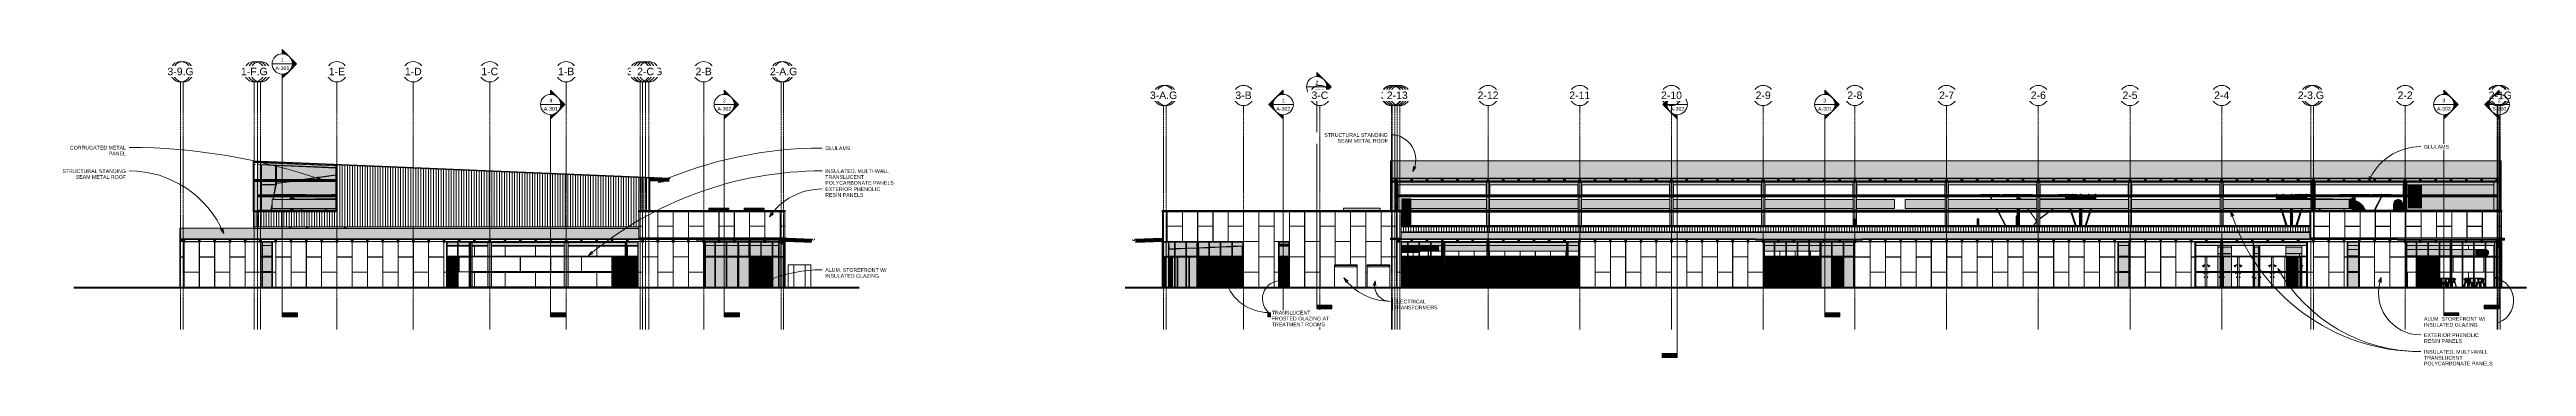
# Model space of a CAD drawing. Header units: inches. Extents: x 20478 to 36684, y -248 to 750.
# Drawn here: x 20478 to 28297, y -248 to 750 of the extents above; entities that cross this region are included whole.
import ezdxf

# ---------------------------------------------------------------- set-up
doc = ezdxf.new("R2010")
doc.units = ezdxf.units.IN
doc.header["$MEASUREMENT"] = 0
for name, pattern in [('Dash 1_16_', [0.125, 0.0625, -0.0625]), ('Grid Line 1_2_', [0.875, 0.5, -0.125, 0.125, -0.125]), ('Hidden 1_8_', [0.1875, 0.125, -0.0625])]:
    doc.linetypes.add(name, pattern=pattern)
for name, color, linetype, lineweight in [('A-CLNG', 13, 'Continuous', 13), ('A-DOOR', 31, 'Continuous', 13), ('A-DOOR-FRAM', 31, 'Continuous', 9), ('A-FLOR-OTLN', 90, 'Continuous', 9), ('A-GLAZ-CURT', 52, 'Continuous', 9), ('A-GLAZ-CWMG', 51, 'Continuous', 9), ('A-ROOF', 132, 'Continuous', 13), ('A-ROOF-OTLN', 132, 'Continuous', 9), ('A-WALL', 113, 'Continuous', 13), ('A-WALL-PATT', 111, 'Continuous', 13), ('C-TOPO', 7, 'Continuous', 9), ('E-ELEC-EQPM', 71, 'Continuous', 9), ('G-ANNO-SYMB', 111, 'Continuous', 9), ('G-ANNO-TEXT', 231, 'Continuous', 9), ('I-FURN', 30, 'Continuous', 9), ('I-WALL', 2, 'Continuous', 13), ('L-SITE-WALL', 31, 'Continuous', 13), ('M-EQPM', 50, 'Continuous', 9), ('M-HVAC-DUCT', 70, 'Continuous', 9), ('M-HVAC-DUCT-ANNO', 70, 'Continuous', 9), ('P-SANR-FIXT', 6, 'Continuous', 9), ('Q-SPCQ', 91, 'Continuous', 9), ('S-BEAM', 12, 'Continuous', 9), ('S-COLS', 52, 'Continuous', 9), ('S-GRID', 1, 'Continuous', 9), ('S-GRID-IDEN', 1, 'Continuous', 9)]:
    doc.layers.add(name, color=color, linetype=linetype, lineweight=lineweight)
doc.styles.add('Arial', font='arial.ttf', dxfattribs={"height": 23.60479})
doc.styles.add('Arial_1', font='arial.ttf', dxfattribs={"height": 11.802395})
pattern_1 = [(90, (22247.8, 677.25), (-193, -193), [48, -145]), (180, (22247.8, 677.25), (-2e-14, -193), [96.25, -96.75]), (270, (22151.55, 725.25), (-193, -193), [48, -145]), (180, (22247.8, 725.25), (-2e-14, -193), [96.25, -96.75]), (270, (22151.3, 725.25), (-193, -193), [48, -145]), (180, (22151.3, 725.25), (-2e-14, -193), [96.25, -96.75]), (90, (22055.05, 677.25), (-193, -193), [48, -145]), (180, (22151.3, 677.25), (-2e-14, -193), [96.25, -96.75]), (90, (22199.8, 725.5), (-193, -193), [48, -145]), (180, (22248.05, 725.5), (-2e-14, -193), [48.25, -144.75]), (180, (22248.05, 773.5), (-2e-14, -193), [48.25, -144.75]), (90, (22103.3, 725.5), (-193, -193), [48, -145]), (180, (22199.55, 725.5), (-2e-14, -193), [96.25, -96.75]), (270, (22199.55, 773.5), (-193, -193), [48, -145]), (180, (22199.55, 773.5), (-2e-14, -193), [96.25, -96.75]), (180, (22103.05, 725.5), (-2e-14, -193), [48, -145]), (270, (22103.05, 773.5), (-193, -193), [48, -145]), (180, (22103.05, 773.5), (-2e-14, -193), [48, -145]), (90, (22247.8, 773.75), (-193, -193), [48, -145]), (180, (22247.8, 773.75), (-2e-14, -193), [96.25, -96.75]), (270, (22151.55, 821.75), (-193, -193), [48, -145]), (180, (22247.8, 821.75), (-2e-14, -193), [96.25, -96.75]), (270, (22151.3, 821.75), (-193, -193), [48, -145]), (180, (22151.3, 821.75), (-2e-14, -193), [96.25, -96.75]), (270, (22055.05, 821.75), (-193, -193), [48, -145]), (180, (22151.3, 773.75), (-2e-14, -193), [96.25, -96.75]), (90, (22199.8, 822), (-193, -193), [48, -145]), (180, (22248.05, 822), (-2e-14, -193), [48.25, -144.75]), (180, (22248.05, 870), (-2e-14, -193), [48.25, -144.75]), (90, (22103.3, 822), (-193, -193), [48, -145]), (180, (22199.55, 822), (-2e-14, -193), [96.25, -96.75]), (270, (22199.55, 870), (-193, -193), [48, -145]), (180, (22199.55, 870), (-2e-14, -193), [96.25, -96.75]), (180, (22103.05, 822), (-2e-14, -193), [48, -145]), (270, (22103.05, 870), (-193, -193), [48, -145]), (180, (22103.05, 870), (-2e-14, -193), [48, -145])]
pattern_2 = [(90, (28478.56, -191.25), (-193, -193), [48, -145]), (180, (28478.56, -191.25), (-2e-14, -193), [96.25, -96.75]), (270, (28382.31, -143.25), (-193, -193), [48, -145]), (180, (28478.56, -143.25), (-2e-14, -193), [96.25, -96.75]), (270, (28382.06, -143.25), (-193, -193), [48, -145]), (180, (28382.06, -143.25), (-2e-14, -193), [96.25, -96.75]), (90, (28285.81, -191.25), (-193, -193), [48, -145]), (180, (28382.06, -191.25), (-2e-14, -193), [96.25, -96.75]), (90, (28430.56, -143), (-193, -193), [48, -145]), (180, (28478.81, -143), (-2e-14, -193), [48.25, -144.75]), (180, (28478.81, -95), (-2e-14, -193), [48.25, -144.75]), (90, (28334.06, -143), (-193, -193), [48, -145]), (180, (28430.31, -143), (-2e-14, -193), [96.25, -96.75]), (270, (28430.31, -95), (-193, -193), [48, -145]), (180, (28430.31, -95), (-2e-14, -193), [96.25, -96.75]), (180, (28333.81, -143), (-2e-14, -193), [48, -145]), (270, (28333.81, -95), (-193, -193), [48, -145]), (180, (28333.81, -95), (-2e-14, -193), [48, -145]), (90, (28478.56, -94.75), (-193, -193), [48, -145]), (180, (28478.56, -94.75), (-2e-14, -193), [96.25, -96.75]), (270, (28382.31, -46.75), (-193, -193), [48, -145]), (180, (28478.56, -46.75), (-2e-14, -193), [96.25, -96.75]), (270, (28382.06, -46.75), (-193, -193), [48, -145]), (180, (28382.06, -46.75), (-2e-14, -193), [96.25, -96.75]), (270, (28285.81, -46.75), (-193, -193), [48, -145]), (180, (28382.06, -94.75), (-2e-14, -193), [96.25, -96.75]), (90, (28430.56, -46.5), (-193, -193), [48, -145]), (180, (28478.81, -46.5), (-2e-14, -193), [48.25, -144.75]), (180, (28478.81, 1.5), (-2e-14, -193), [48.25, -144.75]), (90, (28334.06, -46.5), (-193, -193), [48, -145]), (180, (28430.31, -46.5), (-2e-14, -193), [96.25, -96.75]), (270, (28430.31, 1.5), (-193, -193), [48, -145]), (180, (28430.31, 1.5), (-2e-14, -193), [96.25, -96.75]), (180, (28333.81, -46.5), (-2e-14, -193), [48, -145]), (270, (28333.81, 1.5), (-193, -193), [48, -145]), (180, (28333.81, 1.5), (-2e-14, -193), [48, -145])]

msp = doc.modelspace()

# ---------------------------------------------------------------- texts
at = {"layer": 'G-ANNO-SYMB', "attachment_point": 2, "line_spacing_factor": 0.938532, "style": 'Arial_1'}
for s, insert, char_height, width in [('A-301', (24478.52169, 626.01898), 11.802395, 52.416), ('2', (24478.52169, 652.20064), 11.8024, 10.944), ('A-301', (22060.24291, 569.86758), 11.802395, 52.416), ('4', (22060.24291, 596.04924), 11.8024, 10.944), ('A-302', (22608.24628, 569.86758), 11.802395, 52.416), ('2', (22608.24628, 596.04924), 11.8024, 10.944), ('A-302', (24372.75352, 569.86758), 11.802395, 52.416), ('1', (24372.75352, 596.04924), 11.8024, 10.944), ('A-301', (26082.41521, 569.86758), 11.802395, 52.416), ('3', (26082.41521, 596.04924), 11.8024, 10.944), ('A-302', (28036.39686, 569.86758), 11.802395, 52.416), ('3', (28036.39686, 596.04924), 11.8024, 10.944)]:
    msp.add_mtext(s, dxfattribs=dict(at, insert=insert, char_height=char_height, width=width))

# ---------------------------------------------------------------- blocks, each defined once
blk = doc.blocks.new('W-Wide Flange-Column - B3_F-1169090-Elevation - West')
at = {"layer": 'S-COLS', "linetype": 'Hidden 1_8_'}
blk.add_line((21144, 2), (21144, 0), dxfattribs=at)
blk = doc.blocks.new('W-Wide Flange-Column - B3_F-V1-Elevation - West')
at = {"layer": 'S-COLS', "linetype": 'Hidden 1_8_'}
for p, q in [((21867.4, 99.7), (21867.4, 141.9)), ((21867.4, 51.3), (21867.4, 96.7)), ((21867.7, 141.9), (21867.7, 99.7)), ((21867.7, 96.7), (21867.7, 51.3)), ((21867.4, 2.2), (21867.4, 48.3)), ((21867.7, 48.3), (21867.7, 2.2))]:
    blk.add_line(p, q, dxfattribs=at)
blk = doc.blocks.new('W-Wide Flange-Column - B3_F-V2-Elevation - West')
at = {"layer": 'S-COLS', "linetype": 'Hidden 1_8_'}
for p, q in [((22108.6, 99.7), (22108.6, 141.9)), ((22108.6, 51.3), (22108.6, 96.7)), ((22109, 141.9), (22109, 99.7)), ((22109, 96.7), (22109, 51.3)), ((22108.6, 2.2), (22108.6, 48.3)), ((22109, 48.3), (22109, 2.2))]:
    blk.add_line(p, q, dxfattribs=at)
blk = doc.blocks.new('Girt_C - 8_D-1148644-Elevation - West')
at = {"layer": 'S-BEAM'}
h = blk.add_hatch(color=256, dxfattribs=at)
h.paths.add_polyline_path([(22334.6, 48.8), (22334.6, 51.1), (22300.4, 51.1), (22300.4, 48.8)], flags=0)
h.paths.add_polyline_path([(21809, 48.8), (22294.7, 48.8), (22294.7, 51.1), (21808, 51.1), (21808, 48.8)], flags=0)
h = blk.add_hatch(color=256, dxfattribs=at)
h.paths.add_polyline_path([(22294.7, 51.1), (22294.7, 51.3), (21811.9, 51.3), (21811.6, 51.2), (21811.6, 51.1), (22259.3, 51.1)], flags=0)
h.paths.add_polyline_path([(22300.4, 51.1), (22334.6, 51.1), (22334.6, 51.3), (22300.4, 51.3), (22300.4, 51.1)], flags=0)
h = blk.add_hatch(color=256, dxfattribs=at)
h.paths.add_polyline_path([(22334.6, 48.3), (22334.6, 48.8), (22300.4, 48.8), (22300.4, 48.3)], flags=0)
h.paths.add_polyline_path([(21812.4, 48.3), (22294.7, 48.3), (22294.7, 48.8), (21811.6, 48.8), (21811.9, 48.7), (21812.2, 48.5), (21812.2, 48.3)], flags=0)
for p, q in [((22294.7, 51.3), (21808, 51.3)), ((21808, 48.8), (22294.7, 48.8)), ((21812.2, 48.3), (22294.7, 48.3)), ((22334.6, 51.3), (22300.4, 51.3)), ((22300.4, 48.8), (22334.6, 48.8)), ((22300.4, 48.3), (22334.6, 48.3))]:
    blk.add_line(p, q, dxfattribs=at)
blk = doc.blocks.new('Girt_C - 8_D-1111111-Elevation - West')
at = {"layer": 'S-BEAM'}
h = blk.add_hatch(color=256, dxfattribs=at)
h.paths.add_polyline_path([(22104.3, 99.2), (22294.7, 99.2), (22294.7, 99.7), (21812.2, 99.7), (21812.2, 99.5), (21811.9, 99.3), (21811.8, 99.2), (22026.9, 99.2)], flags=0)
h.paths.add_polyline_path([(22779.3, 99.2), (22779.3, 99.7), (22761.2, 99.7), (22761.2, 99.2), (22762.8, 99.2)], flags=0)
h.paths.add_polyline_path([(21143.9, 99.2), (21143.9, 99.7), (21143.7, 99.7), (21143.7, 99.2)], flags=0)
h.paths.add_polyline_path([(21145.9, 99.2), (21180.1, 99.2), (21180.1, 99.7), (21145.9, 99.7)], flags=0)
h.paths.add_polyline_path([(22759.2, 99.2), (22759.2, 99.7), (22725, 99.7), (22725, 99.2)], flags=0)
h.paths.add_polyline_path([(21733, 99.2), (21766.1, 99.2), (21766.1, 99.7), (21733, 99.7)], flags=0)
h.paths.add_polyline_path([(22723, 99.2), (22723, 99.7), (22690.2, 99.7), (22690.2, 99.2)], flags=0)
h.paths.add_polyline_path([(21768.1, 99.2), (21802.3, 99.2), (21802.3, 99.7), (21768.1, 99.7)], flags=0)
h.paths.add_polyline_path([(22685.4, 99.2), (22685.4, 99.7), (22652.6, 99.7), (22652.6, 99.2)], flags=0)
h.paths.add_polyline_path([(22650.6, 99.2), (22650.6, 99.7), (22616.4, 99.7), (22616.4, 99.2), (22646.6, 99.2)], flags=0)
h.paths.add_polyline_path([(21804.4, 99.2), (21804.3, 99.5), (21804.3, 99.7), (21804.3, 99.2)], flags=0)
h.paths.add_polyline_path([(22614.4, 99.2), (22614.4, 99.7), (22580.2, 99.7), (22580.2, 99.2)], flags=0)
h.paths.add_polyline_path([(22578.2, 99.2), (22578.2, 99.7), (22545.2, 99.7), (22545.2, 99.2), (22569.1, 99.2)], flags=0)
h.paths.add_polyline_path([(22543.2, 99.2), (22543.2, 99.7), (22542.9, 99.7), (22542.9, 99.2)], flags=0)
h.paths.add_polyline_path([(22334.6, 99.2), (22334.6, 99.7), (22300.4, 99.7), (22300.4, 99.2)], flags=0)
h = blk.add_hatch(color=256, dxfattribs=at)
h.paths.add_polyline_path([(21143.9, 96.9), (21143.9, 99.2), (21143.7, 99.2), (21143.7, 96.9)], flags=0)
h.paths.add_polyline_path([(22181.8, 96.9), (22294.7, 96.9), (22294.7, 99.2), (21808, 99.2), (21808, 96.9), (22104.3, 96.9)], flags=0)
h.paths.add_polyline_path([(22543.2, 96.9), (22543.2, 99.2), (22542.9, 99.2), (22542.9, 96.9)], flags=0)
h.paths.add_polyline_path([(21804.4, 96.9), (21804.4, 99.2), (21804.3, 99.2), (21804.3, 96.9)], flags=0)
h.paths.add_polyline_path([(22685.4, 98), (22685.4, 99.2), (22652.6, 99.2), (22652.6, 98), (22654, 98)], flags=0)
h.paths.add_polyline_path([(22646.6, 98), (22650.6, 98), (22650.6, 99.2), (22616.4, 99.2), (22616.4, 98)], flags=0)
h.paths.add_polyline_path([(21766.1, 98), (21766.1, 99.2), (21733, 99.2), (21733, 98)], flags=0)
h.paths.add_polyline_path([(22614.4, 98), (22614.4, 99.2), (22580.2, 99.2), (22580.2, 98)], flags=0)
h.paths.add_polyline_path([(21794.5, 98), (21802.3, 98), (21802.3, 99.2), (21768.1, 99.2), (21768.1, 98)], flags=0)
h.paths.add_polyline_path([(22569.1, 98), (22578.2, 98), (22578.2, 99.2), (22545.2, 99.2), (22545.2, 98), (22549.8, 98)], flags=0)
h.paths.add_polyline_path([(21174.8, 98), (21180.1, 98), (21180.1, 99.2), (21145.9, 99.2), (21145.9, 98), (21155.4, 98)], flags=0)
h.paths.add_polyline_path([(22690.2, 98), (22723, 98), (22723, 99.2), (22690.2, 99.2)], flags=0)
h.paths.add_polyline_path([(22759.2, 98), (22759.2, 99.2), (22725, 99.2), (22725, 98)], flags=0)
h.paths.add_polyline_path([(22300.4, 98), (22334.6, 98), (22334.6, 99.2), (22300.4, 99.2)], flags=0)
h.paths.add_polyline_path([(22761.2, 98), (22779.3, 98), (22779.3, 99.2), (22761.2, 99.2)], flags=0)
h = blk.add_hatch(color=256, dxfattribs=at)
h.paths.add_polyline_path([(21833.2, 96.7), (22294.7, 96.8), (22294.7, 96.9), (21811.6, 96.9), (21811.8, 96.8), (21812, 96.7), (21813.8, 96.7)], flags=0)
h.paths.add_polyline_path([(22543.2, 96.7), (22543.2, 96.9), (22542.9, 96.9), (22542.9, 96.7)], flags=0)
h.paths.add_polyline_path([(21143.7, 96.7), (21143.9, 96.8), (21143.9, 96.9), (21143.7, 96.9), (21143.7, 96.7)], flags=0)
h.paths.add_polyline_path([(21804.3, 96.7), (21804.4, 96.8), (21804.4, 96.9), (21804.3, 96.9), (21804.3, 96.7)], flags=0)
for p, q in [((21143.7, 99.7), (21143.9, 99.7)), ((21143.9, 99.2), (21143.7, 99.2)), ((21143.7, 96.7), (21143.9, 96.7)), ((21145.9, 99.7), (21180.1, 99.7)), ((21180.1, 99.2), (21145.9, 99.2)), ((21733, 99.7), (21766.1, 99.7)), ((21766.1, 99.2), (21733, 99.2)), ((21768.1, 99.7), (21802.3, 99.7)), ((21802.3, 99.2), (21768.1, 99.2)), ((21804.4, 99.2), (21804.3, 99.2)), ((21804.3, 96.7), (21804.4, 96.7)), ((22294.7, 99.2), (21808, 99.2)), ((21808, 96.7), (22294.7, 96.7)), ((21812.2, 99.7), (22294.7, 99.7)), ((22300.4, 99.7), (22334.6, 99.7)), ((22334.6, 99.2), (22300.4, 99.2)), ((22542.9, 99.7), (22543.2, 99.7)), ((22543.2, 99.2), (22542.9, 99.2)), ((22542.9, 96.7), (22543.2, 96.7)), ((22545.2, 99.7), (22578.2, 99.7)), ((22578.2, 99.2), (22545.2, 99.2)), ((22580.2, 99.7), (22614.4, 99.7)), ((22614.4, 99.2), (22580.2, 99.2)), ((22616.4, 99.7), (22650.6, 99.7)), ((22650.6, 99.2), (22616.4, 99.2)), ((22652.6, 99.7), (22685.4, 99.7)), ((22685.4, 99.2), (22652.6, 99.2)), ((22690.2, 99.7), (22723, 99.7)), ((22723, 99.2), (22690.2, 99.2)), ((22725, 99.7), (22759.2, 99.7)), ((22759.2, 99.2), (22725, 99.2)), ((22761.2, 99.7), (22779.3, 99.7)), ((22779.3, 99.2), (22761.2, 99.2)), ((22779.3, 99.7), (22779.3, 99.2)), ((22779.3, 99.2), (22779.3, 98))]:
    blk.add_line(p, q, dxfattribs=at)
blk = doc.blocks.new('Girt_C - 8_D-1162512-Elevation - West')
at = {"layer": 'S-BEAM'}
h = blk.add_hatch(color=256, dxfattribs=at)
h.paths.add_polyline_path([(21126.9, 388.1), (21127.3, 388.7), (21127.3, 388.8), (21126.8, 388.2), (21124.4, 388.2), (21124.5, 388.1)], flags=0)
h.paths.add_polyline_path([(21124.4, 388.2), (21124.4, 388.3), (21124.3, 388.3), (21124.3, 388.2)], flags=0)
h.paths.add_polyline_path([(21124.4, 388.3), (21124.4, 394.4), (21124.3, 394.4), (21124.3, 388.3)], flags=0)
for p, q in [((21124.4, 388.3), (21124.4, 394.4)), ((21126.8, 388.2), (21124.5, 388.2)), ((21124.5, 388.1), (21126.9, 388.1)), ((21127.3, 388.8), (21126.8, 388.2)), ((21126.9, 388.1), (21127.3, 388.7)), ((21127.3, 388.7), (21127.3, 388.8))]:
    blk.add_line(p, q, dxfattribs=at)
for radius, start, end in [(0.0782, 180, 266.95764), (0.187, 225, 270)]:
    blk.add_arc((21124.5, 388.3), radius, start, end, dxfattribs=at)
blk = doc.blocks.new('Girt_Z - 10_D-1178830-Elevation - West')
at = {"layer": 'S-BEAM'}
for points in [[(21237.7, 292.3), (21380.6, 292.3), (21380.6, 292.7), (21134.3, 292.7), (21134.3, 292.3), (21232.9, 292.3)], [(21134.3, 289.9), (21380.6, 289.9), (21380.6, 292.3), (21134.3, 292.3), (21134.3, 291.3)], [(21261.9, 289.7), (21380.6, 289.7), (21380.6, 289.9), (21134.3, 289.9), (21134.3, 289.7), (21252.2, 289.7)], [(21237.7, 289.6), (21380.6, 289.7), (21380.6, 289.7), (21134.3, 289.7), (21134.3, 289.6), (21232.9, 289.6)], [(21378.1, 287.3), (21380.6, 287.3), (21380.6, 289.6), (21134.3, 289.6), (21134.3, 287.3), (21368.4, 287.3)], [(21378.1, 286.9), (21380.6, 286.9), (21380.6, 287.3), (21134.3, 287.3), (21134.3, 286.9), (21368.4, 286.9)], [(21378.1, 286.8), (21380.6, 286.8), (21380.6, 286.9), (21134.3, 286.9), (21134.3, 286.8), (21368.4, 286.8)]]:
    blk.add_hatch(color=256, dxfattribs=at).paths.add_polyline_path(points, flags=0)
for p, q in [((21134.3, 292.7), (21380.6, 292.7)), ((21134.3, 292.3), (21380.6, 292.3)), ((21134.3, 289.7), (21380.6, 289.7)), ((21134.3, 289.6), (21380.6, 289.6)), ((21134.3, 287.3), (21380.6, 287.3)), ((21134.3, 286.9), (21380.6, 286.9)), ((21134.3, 286.8), (21380.6, 286.8)), ((21380.6, 292.7), (21380.6, 292.3)), ((21380.6, 292.3), (21380.6, 289.9)), ((21380.6, 289.9), (21380.6, 289.7)), ((21380.6, 289.7), (21380.6, 289.6)), ((21380.6, 289.6), (21380.6, 287.3)), ((21380.6, 287.3), (21380.6, 286.9)), ((21380.6, 286.9), (21380.6, 286.8))]:
    blk.add_line(p, q, dxfattribs=at)
blk = doc.blocks.new('W-Wide Flange-Column - B3_B-1169465-Elevation - West')
at = {"layer": 'S-COLS'}
h = blk.add_hatch(color=256, dxfattribs=at)
h.paths.add_polyline_path([(22787.3, 2), (22787.3, 96), (22779.3, 96), (22779.3, 2)], flags=0)
h.paths.add_polyline_path([(22779.3, 98), (22787.3, 98), (22787.3, 143.5), (22787.1, 143.5), (22787, 142.5), (22781.6, 142.5), (22781.6, 143.5), (22779.3, 143.5), (22779.3, 99.2)], flags=0)
for p, q in [((22779.3, 143.5), (22779.3, 99.7)), ((22779.3, 96), (22779.3, 2)), ((22787.3, 143.5), (22787.3, 98)), ((22787.3, 96), (22787.3, 2))]:
    blk.add_line(p, q, dxfattribs=at)
at = {"layer": 'S-COLS', "linetype": 'Hidden 1_8_'}
for p, q in [((22783.1, 98), (22783.1, 142.5)), ((22783.1, 2), (22783.1, 96)), ((22783.5, 142.5), (22783.5, 98)), ((22783.5, 96), (22783.5, 2))]:
    blk.add_line(p, q, dxfattribs=at)
blk = doc.blocks.new('Basketball_Backstop-Performance_Sports_Systems-3103-Ceiling_Hung - 27_-0_ to 27_-11 7_8_-652462-Elevation - West')
at = {"layer": 'Q-SPCQ'}
h = blk.add_hatch(color=256, dxfattribs=at)
h.paths.add_polyline_path([(21191.4, 292.7), (21239.2, 292.8), (21239.2, 293.6), (21239.2, 294), (21191.4, 294), (21191.4, 293.1)], flags=0)
h.paths.add_polyline_path([(21239.7, 292.7), (21287.4, 292.7), (21287.4, 294), (21239.7, 294), (21239.6, 293.8), (21239.7, 292.7)], flags=0)
for points in [[(21237.7, 281.4), (21241.4, 281.4), (21241.4, 283), (21241.2, 282.9), (21241, 281.7), (21240.9, 281.6), (21240.8, 281.6), (21237.9, 281.6), (21237.8, 281.7), (21237.8, 281.8), (21237.6, 282.9), (21237.4, 283), (21237.4, 281.4)], [(21239.4, 284.7), (21239.8, 284.8), (21240, 284.9), (21240.1, 285.1), (21240.2, 285.2), (21240.3, 285.6), (21240.3, 285.8), (21240.3, 285.9), (21240.2, 286.1), (21240.1, 285.4), (21240, 285.2), (21239.6, 285), (21239.2, 285), (21238.9, 285.2), (21238.7, 285.5), (21238.7, 286.1), (21238.6, 286.1), (21238.5, 285.7), (21238.5, 285.6), (21238.6, 285.4), (21238.8, 285), (21239, 284.9), (21239.1, 284.8), (21239.4, 284.8)], [(21239, 281.6), (21239, 282), (21238.6, 282), (21238.6, 281.6)], [(21239, 280.9), (21239, 281.4), (21238.6, 281.4), (21238.6, 280.9)], [(21239.3, 285.3), (21239.6, 285.3), (21239.8, 285.5), (21239.8, 285.9), (21239.5, 286.1), (21239.1, 286), (21239, 285.8), (21239, 285.6), (21239.1, 285.4)], [(21239, 281.6), (21239.9, 281.6), (21239.9, 282), (21239, 282)], [(21239, 280.9), (21239.9, 280.9), (21239.9, 281.4), (21239, 281.4)], [(21239.6, 292.7), (21239.7, 292.7), (21239.6, 293.6), (21239.6, 294.4), (21239.4, 294.4), (21239.4, 292.7), (21239.6, 292.7)], [(21239.9, 281.6), (21240.3, 281.6), (21240.3, 282), (21239.9, 282)], [(21240.3, 280.9), (21240.3, 281.4), (21239.9, 281.4), (21239.9, 280.9)], [(21245.2, 281.4), (21245.2, 282.9), (21245.1, 282.9), (21245.1, 281.4)], [(21246.9, 283.1), (21246.9, 283.4), (21245.2, 283.4), (21245.2, 283.1)], [(21246.9, 281.9), (21246.9, 282.3), (21245.2, 282.3), (21245.2, 281.9)], [(21248.1, 281.5), (21248.2, 281.6), (21247.9, 281.9), (21247.8, 282), (21247.8, 281.9), (21247.9, 281.8), (21248.1, 281.7), (21248.1, 281.6), (21248.1, 281.5)], [(21248.2, 281), (21248.5, 281.2), (21248.1, 281.5), (21248.1, 281.5), (21248, 281.5), (21247.8, 281.3), (21248.2, 281)], [(21248.5, 281.2), (21248.7, 281.5), (21248.3, 281.8), (21248.2, 281.6), (21248.2, 281.6), (21248.1, 281.5), (21248.2, 281.5)], [(21251.1, 278.5), (21251.1, 278.6), (21251.1, 278.9), (21250.9, 279), (21250.8, 278.9), (21250.7, 278.7), (21250.8, 278.5), (21251, 278.5)], [(21276, 244.5), (21272, 250), (21271.6, 250), (21275.7, 244.5), (21276, 244.5)], [(21346, 244.5), (21346.4, 244.5), (21353.6, 250), (21353.3, 250), (21346, 244.5)], [(21380.6, 292.2), (21381.6, 292.2), (21381.6, 294), (21368.4, 294), (21368.4, 292.7), (21380.6, 292.7), (21380.6, 292.3)], [(21381.6, 290.5), (21381.6, 292.2), (21380.6, 292.2), (21380.6, 290.5)]]:
    blk.add_hatch(color=256, dxfattribs=at).paths.add_polyline_path(points, flags=0)
h = blk.add_hatch(color=256, dxfattribs=at)
h.paths.add_polyline_path([(21238.6, 280.9), (21238.6, 280.9), (21238.6, 281.4), (21238.1, 281.4), (21238, 280.9), (21238.1, 280.9)], flags=0)
h.paths.add_polyline_path([(21238.2, 281.6), (21238.6, 281.6), (21238.6, 281.8), (21238.2, 281.8)], flags=0)
h = blk.add_hatch(color=256, dxfattribs=at)
h.paths.add_polyline_path([(21239, 244.5), (21240.5, 244.5), (21240.4, 250), (21238.9, 250)], flags=0)
h.paths.add_polyline_path([(21239.4, 278), (21239.6, 278), (21239.5, 279.7), (21239, 279.7), (21239, 280.9), (21238, 280.9), (21238.1, 278), (21239.3, 278)], flags=0)
h = blk.add_hatch(color=256, dxfattribs=at)
h.paths.add_polyline_path([(21239.4, 284.9), (21239.8, 285), (21240.1, 285.3), (21240.2, 285.7), (21239.8, 285.8), (21239.8, 285.4), (21239.6, 285.3), (21239.3, 285.3), (21239.1, 285.5), (21239, 285.7), (21239, 285.8), (21238.7, 285.7), (21238.8, 285.3), (21239.1, 285), (21239.2, 285)], flags=0)
h.paths.add_polyline_path([(21240.2, 285.7), (21240.2, 286.8), (21238.7, 286.8), (21238.7, 285.7), (21239, 285.8), (21239.2, 286.1), (21239.6, 286.1), (21240.1, 285.7)], flags=0)
h = blk.add_hatch(color=256, dxfattribs=at)
h.paths.add_polyline_path([(21239.4, 279.7), (21239.4, 280.9), (21239, 280.9), (21239, 279.7), (21239.3, 279.7)], flags=0)
h.paths.add_polyline_path([(21239.2, 282), (21239.4, 282), (21239.4, 284.7), (21239, 284.8), (21239, 284.9), (21239, 282), (21239.2, 282)], flags=0)
h = blk.add_hatch(color=256, dxfattribs=at)
h.paths.add_polyline_path([(21239.2, 294), (21239.2, 294), (21239.2, 293.8)], flags=0)
h.paths.add_polyline_path([(21239.2, 292.7), (21239.4, 292.7), (21239.4, 294.4), (21239.2, 294.4), (21239.2, 294.2), (21239.2, 294.2), (21239.2, 294), (21239.2, 292.7), (21239.2, 292.7)], flags=0)
h = blk.add_hatch(color=256, dxfattribs=at)
h.paths.add_polyline_path([(21239.9, 279.7), (21239.8, 280.9), (21239.4, 280.9), (21239.4, 279.7), (21239.9, 279.7)], flags=0)
h.paths.add_polyline_path([(21239.7, 282), (21239.9, 282), (21239.8, 284.8), (21239.6, 284.8), (21239.4, 284.7), (21239.4, 282), (21239.6, 282)], flags=0)
h = blk.add_hatch(color=256, dxfattribs=at)
h.paths.add_polyline_path([(21240.5, 244.5), (21240.8, 244.5), (21240.6, 250), (21240.4, 250)], flags=0)
h.paths.add_polyline_path([(21239.6, 278), (21239.8, 278), (21239.7, 279.7), (21239.5, 279.7), (21239.6, 278)], flags=0)
h = blk.add_hatch(color=256, dxfattribs=at)
h.paths.add_polyline_path([(21242.4, 244.5), (21242.4, 250), (21240.6, 250), (21240.8, 244.5), (21241.8, 244.5)], flags=0)
h.paths.add_polyline_path([(21239.9, 278), (21242.4, 278), (21242.4, 281.4), (21240.3, 281.4), (21240.3, 280.9), (21239.9, 280.9), (21239.8, 279.7), (21239.8, 279.7), (21239.9, 278)], flags=0)
h = blk.add_hatch(color=256, dxfattribs=at)
h.paths.add_polyline_path([(21244.9, 244.5), (21245.7, 244.5), (21245.7, 250), (21242.4, 250), (21242.4, 244.5), (21244.8, 244.5)], flags=0)
h.paths.add_polyline_path([(21244.1, 278), (21245.7, 278), (21245.7, 281.4), (21242.4, 281.4), (21242.4, 278), (21243.3, 278)], flags=0)
h = blk.add_hatch(color=256, dxfattribs=at)
h.paths.add_polyline_path([(21244.9, 282.9), (21244.9, 282.8), (21244.9, 283)], flags=0)
h.paths.add_polyline_path([(21244.9, 283.1), (21245, 283), (21245.1, 283), (21245, 283.1)], flags=0)
h.paths.add_polyline_path([(21244.8, 282.7), (21244.9, 282.9), (21244.9, 283.1), (21245.2, 283.2), (21245, 283.3), (21244.9, 283.3), (21244.9, 283.2), (21244.7, 283.2), (21244.7, 283.1), (21244.6, 283.1), (21244.6, 282.9), (21244.7, 282.8)], flags=0)
h = blk.add_hatch(color=256, dxfattribs=at)
h.paths.add_polyline_path([(21245, 282.3), (21245.1, 282.4), (21245, 282.4)], flags=0)
h.paths.add_polyline_path([(21244.9, 282.4), (21245, 282.4), (21244.9, 282.6), (21244.9, 282.4)], flags=0)
h.paths.add_polyline_path([(21245.1, 282.1), (21245.1, 282.2), (21245.1, 282.3), (21244.9, 282.4), (21244.8, 282.7), (21244.6, 282.5), (21244.6, 282.3), (21244.7, 282.3), (21244.7, 282.2), (21244.8, 282.2), (21244.9, 282.1), (21245, 282.1)], flags=0)
h = blk.add_hatch(color=256, dxfattribs=at)
h.paths.add_polyline_path([(21247.2, 283.1), (21247, 283), (21247.2, 283)], flags=0)
h.paths.add_polyline_path([(21247.3, 283), (21247.2, 283), (21247.3, 282.8), (21247.3, 283)], flags=0)
h.paths.add_polyline_path([(21247.4, 282.7), (21247.5, 282.9), (21247.5, 283.1), (21247.4, 283), (21247.5, 283.2), (21247.3, 283.2), (21247.3, 283.3), (21247.1, 283.3), (21246.9, 283.1), (21247.2, 283.1), (21247.3, 283), (21247.3, 282.8)], flags=0)
h = blk.add_hatch(color=256, dxfattribs=at)
h.paths.add_polyline_path([(21247.2, 282.4), (21247.3, 282.5), (21247.2, 282.5), (21247.2, 282.4)], flags=0)
h.paths.add_polyline_path([(21247.2, 282.3), (21247.2, 282.4), (21247, 282.4), (21247.2, 282.3)], flags=0)
h.paths.add_polyline_path([(21247.1, 282.1), (21247.3, 282.1), (21247.3, 282.2), (21247.3, 282.2), (21247.2, 282.3), (21247, 282.2), (21247.1, 282.1)], flags=0)
h.paths.add_polyline_path([(21247.3, 282.2), (21247.4, 282.3), (21247.4, 282.4), (21247.3, 282.3), (21247.3, 282.3)], flags=0)
h.paths.add_polyline_path([(21247.5, 282.3), (21247.6, 282.5), (21247.4, 282.7), (21247.4, 282.5), (21247.5, 282.3)], flags=0)
h = blk.add_hatch(color=256, dxfattribs=at)
h.paths.add_polyline_path([(21247.7, 282), (21247.6, 282.1), (21247.7, 282.1), (21247.4, 282.4), (21247.3, 282.4), (21247.6, 282.1)], flags=0)
h.paths.add_polyline_path([(21247.4, 282.5), (21247.2, 282.6), (21247.2, 282.5)], flags=0)
h.paths.add_polyline_path([(21247.5, 282.3), (21247.4, 282.5), (21247.3, 282.4), (21247.4, 282.4)], flags=0)
h = blk.add_hatch(color=256, dxfattribs=at)
h.paths.add_polyline_path([(21247.6, 281.9), (21247.6, 282), (21247.5, 282.1), (21247.5, 282.2), (21247.3, 282.3), (21247.3, 282.2), (21247.4, 282.1)], flags=0)
h.paths.add_polyline_path([(21247.3, 282.2), (21247.2, 282.4), (21247.2, 282.3), (21247.3, 282.2)], flags=0)
h = blk.add_hatch(color=256, dxfattribs=at)
h.paths.add_polyline_path([(21248.1, 281.5), (21248.1, 281.5), (21248, 281.5), (21248.1, 281.5)], flags=0)
h.paths.add_polyline_path([(21247.9, 281.6), (21248, 281.6), (21248, 281.7), (21247.7, 281.9), (21247.7, 281.9), (21247.6, 281.9), (21247.9, 281.6)], flags=0)
h = blk.add_hatch(color=256, dxfattribs=at)
h.paths.add_polyline_path([(21249.2, 278), (21252.6, 278), (21252.7, 278.2), (21252.8, 278.7), (21252.8, 279.1), (21252.6, 279.6), (21252.2, 280.1), (21252, 280.3), (21251.3, 280.6), (21248.9, 281.6), (21248.1, 280.8), (21249.2, 278)], flags=0)
h.paths.add_polyline_path([(21250.8, 278.3), (21250.7, 278.4), (21250.4, 278.7), (21250.7, 279.2), (21251.2, 279.2), (21251.4, 278.7), (21251.1, 278.3), (21250.9, 278.3)], flags=0)
h = blk.add_hatch(color=256, dxfattribs=at)
h.paths.add_polyline_path([(21250.7, 278.3), (21251.2, 278.3), (21251.4, 278.7), (21251.2, 279.2), (21250.7, 279.2), (21250.4, 278.7), (21250.6, 278.5)], flags=0)
h.paths.add_polyline_path([(21250.9, 278.5), (21250.8, 278.6), (21250.7, 278.7), (21250.8, 278.9), (21250.9, 279), (21251.1, 278.9), (21251.2, 278.7), (21251.1, 278.6), (21251, 278.5)], flags=0)
h = blk.add_hatch(color=256, dxfattribs=at)
h.paths.add_polyline_path([(21252.8, 278.6), (21381.6, 280.6), (21381.5, 280.9), (21252.8, 278.9), (21252.8, 278.6)], flags=0)
h.paths.add_polyline_path([(21251.2, 278.6), (21251.2, 278.8), (21251.1, 278.8), (21251.1, 278.6)], flags=0)
for p, q in [((21239.3, 294), (21191.4, 294)), ((21191.4, 292.7), (21191.4, 294)), ((21237.5, 283), (21237.4, 283)), ((21237.4, 283), (21237.4, 281.4)), ((21237.4, 281.4), (21241.4, 281.4)), ((21237.8, 281.8), (21237.6, 282.9)), ((21238.1, 281.4), (21238, 280.9)), ((21238, 280.9), (21239, 280.9)), ((21238, 280.9), (21238.1, 278)), ((21240.8, 281.6), (21238.1, 281.6)), ((21238.6, 281.8), (21238.2, 281.8)), ((21238.2, 281.8), (21238.2, 281.6)), ((21238.6, 282), (21239, 282)), ((21238.6, 281.6), (21238.6, 282)), ((21238.6, 280.9), (21238.6, 281.4)), ((21239, 280.9), (21238.6, 280.9)), ((21238.7, 286.8), (21238.7, 285.7)), ((21238.9, 250), (21239, 244.5)), ((21239, 284.9), (21239, 282)), ((21239, 284.9), (21239, 282)), ((21239, 282), (21239.9, 282)), ((21239, 281.6), (21239, 282)), ((21239, 280.9), (21239, 281.4)), ((21239, 280.9), (21239, 279.7)), ((21239.9, 280.9), (21239, 280.9)), ((21239.4, 279.7), (21239, 279.7)), ((21239.9, 279.7), (21239.4, 279.7)), ((21287.4, 294), (21239.5, 294)), ((21239.6, 278), (21239.5, 279.7)), ((21239.8, 278), (21239.8, 279.7)), ((21239.9, 282), (21239.9, 284.9)), ((21239.9, 282), (21239.9, 284.9)), ((21239.9, 282), (21240.3, 282)), ((21239.9, 281.6), (21239.9, 282)), ((21239.9, 280.9), (21239.9, 281.4)), ((21239.9, 279.7), (21239.9, 280.9)), ((21240.3, 280.9), (21239.9, 280.9)), ((21240.2, 285.7), (21240.2, 286.8)), ((21240.3, 282), (21240.3, 281.6)), ((21240.3, 281.4), (21240.3, 280.9)), ((21240.5, 244.5), (21240.4, 250)), ((21240.8, 244.5), (21240.6, 250)), ((21241.2, 282.9), (21241.1, 281.8)), ((21241.4, 283), (21241.3, 283)), ((21241.4, 281.4), (21241.4, 283)), ((21241.4, 281.4), (21242.4, 281.4)), ((21242.4, 281.4), (21245.7, 281.4)), ((21245.1, 281.4), (21245.1, 282.9)), ((21245.2, 282.9), (21245.1, 282.9)), ((21246.9, 283.4), (21245.2, 283.4)), ((21245.2, 283.1), (21246.9, 283.1)), ((21245.2, 282.9), (21245.2, 281.4)), ((21246.9, 282.3), (21245.2, 282.3)), ((21245.2, 281.9), (21246.9, 281.9)), ((21245.7, 278), (21245.7, 281.4)), ((21245.7, 244.5), (21245.7, 250)), ((21247.8, 281.3), (21248, 281.4)), ((21247.8, 281.3), (21248.2, 281)), ((21248.1, 280.8), (21248.9, 281.6)), ((21248.1, 281.5), (21248.1, 281.6)), ((21248.1, 280.8), (21249.2, 278)), ((21248.2, 281.7), (21248.4, 281.8)), ((21248.7, 281.5), (21248.4, 281.8)), ((21251.6, 280.5), (21248.9, 281.6)), ((21250.7, 279.2), (21250.4, 278.7)), ((21250.4, 278.7), (21250.7, 278.3)), ((21251.2, 279.2), (21250.7, 279.2)), ((21250.7, 278.3), (21251.2, 278.3)), ((21251.4, 278.7), (21251.2, 279.2)), ((21251.2, 278.3), (21251.4, 278.7)), ((21381.6, 280.9), (21252.8, 278.9)), ((21252.8, 278.6), (21381.6, 280.6)), ((21271.6, 250), (21275.7, 244.5)), ((21276, 244.5), (21272, 250)), ((21287.4, 294), (21287.4, 292.7)), ((21353.3, 250), (21346, 244.5)), ((21346.4, 244.5), (21353.7, 250)), ((21381.6, 294), (21368.4, 294)), ((21368.4, 292.7), (21368.4, 294)), ((21380.6, 290.5), (21381.6, 290.5))]:
    blk.add_line(p, q, dxfattribs=at)
at = {"layer": 'Q-SPCQ', "flags": 128}
for points in [[(21239.2, 294.2), (21239.2, 294.3), (21239.2, 294.3), (21239.2, 294.3), (21239.2, 294.3), (21239.2, 294.3), (21239.2, 294.3), (21239.2, 294.3), (21239.2, 294.3), (21239.2, 294.3), (21239.2, 294.3), (21239.2, 294.4), (21239.2, 294.4), (21239.2, 294.4), (21239.2, 294.4), (21239.2, 294.4), (21239.2, 294.4), (21239.2, 294.4), (21239.2, 294.4), (21239.2, 294.4), (21239.3, 294.4), (21239.3, 294.4), (21239.3, 294.4), (21239.3, 294.4), (21239.3, 294.5), (21239.3, 294.5), (21239.3, 294.5), (21239.3, 294.5), (21239.3, 294.5), (21239.3, 294.5), (21239.3, 294.5), (21239.3, 294.5), (21239.4, 294.5), (21239.4, 294.5), (21239.4, 294.5), (21239.4, 294.5), (21239.4, 294.5), (21239.4, 294.5), (21239.4, 294.5), (21239.4, 294.5), (21239.4, 294.5)], [(21239.2, 294.2), (21239.2, 294.3), (21239.2, 294.3), (21239.2, 294.3), (21239.2, 294.3), (21239.2, 294.3), (21239.2, 294.3), (21239.2, 294.3), (21239.2, 294.3), (21239.2, 294.3), (21239.2, 294.3), (21239.2, 294.4), (21239.2, 294.4), (21239.2, 294.4), (21239.2, 294.4), (21239.2, 294.4), (21239.2, 294.4), (21239.2, 294.4), (21239.2, 294.4), (21239.2, 294.4), (21239.3, 294.4), (21239.3, 294.4), (21239.3, 294.4), (21239.3, 294.4), (21239.3, 294.5), (21239.3, 294.5), (21239.3, 294.5), (21239.3, 294.5), (21239.3, 294.5), (21239.3, 294.5), (21239.3, 294.5), (21239.3, 294.5), (21239.4, 294.5), (21239.4, 294.5), (21239.4, 294.5), (21239.4, 294.5), (21239.4, 294.5), (21239.4, 294.5), (21239.4, 294.5), (21239.4, 294.5), (21239.4, 294.5)], [(21239.2, 294), (21239.2, 294.1), (21239.2, 294.1), (21239.2, 294.1), (21239.2, 294.1), (21239.2, 294.2)], [(21239.2, 294.2), (21239.2, 294.2), (21239.2, 294.2), (21239.2, 294.2)], [(21239.2, 294.2), (21239.2, 294.2), (21239.2, 294.2), (21239.2, 294.2)], [(21239.2, 294.2), (21239.2, 294.1), (21239.2, 294.1), (21239.2, 294.1), (21239.2, 294.1), (21239.2, 294), (21239.2, 294)], [(21239.2, 294), (21239.2, 294), (21239.2, 294.1), (21239.2, 294.1), (21239.2, 294.1), (21239.2, 294.1), (21239.2, 294.2), (21239.2, 294.2), (21239.2, 294.2), (21239.2, 294.2), (21239.2, 294.2), (21239.2, 294.2), (21239.2, 294.2), (21239.2, 294.2)], [(21239.2, 294.2), (21239.2, 294.2), (21239.2, 294.2), (21239.2, 294.2), (21239.2, 294.2), (21239.2, 294.2), (21239.2, 294.2), (21239.2, 294.2), (21239.2, 294.1), (21239.2, 294.1), (21239.2, 294.1), (21239.2, 294.1), (21239.2, 294), (21239.2, 294), (21239.2, 293.9), (21239.2, 293.9), (21239.2, 293.9), (21239.2, 293.8), (21239.2, 293.8), (21239.2, 293.7), (21239.2, 293.6), (21239.2, 293.6), (21239.2, 293.5), (21239.2, 293.5), (21239.2, 293.4), (21239.2, 293.3), (21239.2, 293.3), (21239.2, 293.2), (21239.2, 293.1), (21239.2, 293), (21239.2, 293), (21239.2, 292.9), (21239.2, 292.8), (21239.2, 292.7)], [(21239.4, 294.5), (21239.4, 294.5), (21239.4, 294.5), (21239.5, 294.5), (21239.5, 294.5), (21239.5, 294.5), (21239.5, 294.5), (21239.5, 294.5), (21239.5, 294.5), (21239.5, 294.5), (21239.5, 294.5), (21239.5, 294.5), (21239.5, 294.5), (21239.6, 294.5), (21239.6, 294.5), (21239.6, 294.5), (21239.6, 294.5), (21239.6, 294.4), (21239.6, 294.4), (21239.6, 294.4), (21239.6, 294.4), (21239.6, 294.4), (21239.6, 294.4), (21239.6, 294.4), (21239.6, 294.4)], [(21239.4, 294.5), (21239.4, 294.5), (21239.4, 294.5), (21239.5, 294.5), (21239.5, 294.5), (21239.5, 294.5), (21239.5, 294.5), (21239.5, 294.5), (21239.5, 294.5), (21239.5, 294.5), (21239.5, 294.5), (21239.5, 294.5), (21239.5, 294.5), (21239.6, 294.5), (21239.6, 294.5), (21239.6, 294.5), (21239.6, 294.5), (21239.6, 294.4), (21239.6, 294.4), (21239.6, 294.4), (21239.6, 294.4), (21239.6, 294.4), (21239.6, 294.4), (21239.6, 294.4), (21239.6, 294.4), (21239.6, 294.4), (21239.6, 294.4), (21239.6, 294.4), (21239.7, 294.4), (21239.7, 294.3), (21239.7, 294.3), (21239.7, 294.3), (21239.7, 294.3), (21239.7, 294.3), (21239.7, 294.3), (21239.7, 294.3), (21239.7, 294.3), (21239.7, 294.3), (21239.7, 294.3), (21239.7, 294.3), (21239.7, 294.2)], [(21239.6, 294.4), (21239.6, 294.4), (21239.6, 294.4), (21239.7, 294.4), (21239.7, 294.3), (21239.7, 294.3), (21239.7, 294.3), (21239.7, 294.3), (21239.7, 294.3), (21239.7, 294.3), (21239.7, 294.3), (21239.7, 294.3), (21239.7, 294.3), (21239.7, 294.3), (21239.7, 294.3), (21239.7, 294.2)], [(21239.7, 294), (21239.7, 294.1), (21239.7, 294.1), (21239.7, 294.1), (21239.7, 294.1), (21239.7, 294.2)], [(21239.7, 294.2), (21239.7, 294.2), (21239.7, 294.2), (21239.7, 294.2)], [(21239.7, 294.2), (21239.7, 294.2), (21239.7, 294.2), (21239.7, 294.2)], [(21239.7, 294.2), (21239.7, 294.1), (21239.7, 294.1), (21239.7, 294.1), (21239.7, 294.1), (21239.7, 294), (21239.7, 294)], [(21239.7, 292.7), (21239.7, 292.8), (21239.7, 292.9), (21239.7, 293), (21239.7, 293), (21239.7, 293.1), (21239.7, 293.2), (21239.7, 293.2), (21239.7, 293.3), (21239.7, 293.4), (21239.7, 293.4), (21239.7, 293.5), (21239.7, 293.6), (21239.7, 293.6), (21239.7, 293.7), (21239.7, 293.7), (21239.7, 293.8), (21239.7, 293.8), (21239.7, 293.9), (21239.7, 293.9), (21239.7, 294), (21239.7, 294), (21239.7, 294.1), (21239.7, 294.1), (21239.7, 294.1), (21239.7, 294.1), (21239.7, 294.2), (21239.7, 294.2), (21239.7, 294.2), (21239.7, 294.2), (21239.7, 294.2), (21239.7, 294.2), (21239.7, 294.2), (21239.7, 294.2)], [(21239.7, 294.2), (21239.7, 294.2), (21239.7, 294.2), (21239.7, 294.2), (21239.7, 294.2), (21239.7, 294.2), (21239.7, 294.2), (21239.7, 294.2), (21239.7, 294.1), (21239.7, 294.1), (21239.7, 294.1), (21239.7, 294.1), (21239.7, 294), (21239.7, 294)], [(21245.2, 283.4), (21245.2, 283.4), (21245.2, 283.4), (21245.2, 283.4), (21245.1, 283.4), (21245.1, 283.4), (21245.1, 283.4), (21245, 283.4), (21245, 283.4), (21245, 283.4), (21244.9, 283.4), (21244.9, 283.4), (21244.9, 283.4), (21244.9, 283.3), (21244.8, 283.3), (21244.8, 283.3), (21244.8, 283.3), (21244.8, 283.3), (21244.7, 283.3), (21244.7, 283.2), (21244.7, 283.2), (21244.7, 283.2), (21244.7, 283.2), (21244.6, 283.1), (21244.6, 283.1), (21244.6, 283.1), (21244.6, 283.1), (21244.6, 283), (21244.6, 283), (21244.6, 283), (21244.5, 283), (21244.5, 282.9), (21244.5, 282.9), (21244.5, 282.9), (21244.5, 282.8), (21244.5, 282.8), (21244.5, 282.8), (21244.5, 282.8), (21244.5, 282.7), (21244.5, 282.7), (21244.5, 282.7)], [(21244.5, 282.7), (21244.5, 282.7), (21244.5, 282.6), (21244.5, 282.6), (21244.5, 282.6), (21244.5, 282.5), (21244.5, 282.5), (21244.5, 282.5), (21244.5, 282.5), (21244.5, 282.4), (21244.5, 282.4), (21244.6, 282.4), (21244.6, 282.3), (21244.6, 282.3), (21244.6, 282.3), (21244.6, 282.3), (21244.6, 282.2), (21244.7, 282.2), (21244.7, 282.2), (21244.7, 282.2), (21244.7, 282.1), (21244.7, 282.1), (21244.8, 282.1), (21244.8, 282.1), (21244.8, 282.1), (21244.8, 282.1), (21244.9, 282), (21244.9, 282), (21244.9, 282), (21244.9, 282), (21245, 282), (21245, 282), (21245, 282), (21245.1, 282), (21245.1, 282), (21245.1, 281.9)], [(21244.9, 282.7), (21244.9, 282.7), (21244.9, 282.7), (21244.9, 282.7), (21244.9, 282.7), (21244.9, 282.8), (21244.9, 282.8), (21244.9, 282.8), (21244.9, 282.8), (21244.9, 282.8), (21244.9, 282.8), (21244.9, 282.8), (21244.9, 282.9), (21244.9, 282.9), (21244.9, 282.9), (21244.9, 282.9), (21244.9, 282.9), (21244.9, 282.9), (21245, 282.9), (21245, 282.9), (21245, 283), (21245, 283), (21245, 283), (21245, 283), (21245, 283), (21245, 283), (21245.1, 283), (21245.1, 283), (21245.1, 283), (21245.1, 283), (21245.1, 283), (21245.1, 283), (21245.1, 283), (21245.1, 283.1), (21245.2, 283.1), (21245.2, 283.1), (21245.2, 283.1), (21245.2, 283.1), (21245.2, 283.1), (21245.2, 283.1), (21245.2, 283.1)], [(21245.1, 282.3), (21245.1, 282.3), (21245.1, 282.3), (21245.1, 282.4), (21245.1, 282.4), (21245, 282.4), (21245, 282.4), (21245, 282.4), (21245, 282.4), (21245, 282.4), (21245, 282.4), (21245, 282.4), (21245, 282.4), (21245, 282.4), (21244.9, 282.5), (21244.9, 282.5), (21244.9, 282.5), (21244.9, 282.5), (21244.9, 282.5), (21244.9, 282.5), (21244.9, 282.5), (21244.9, 282.6), (21244.9, 282.6), (21244.9, 282.6), (21244.9, 282.6), (21244.9, 282.6), (21244.9, 282.6), (21244.9, 282.6), (21244.9, 282.7), (21244.9, 282.7), (21244.9, 282.7), (21244.9, 282.7)], [(21247.7, 282.7), (21247.7, 282.7), (21247.7, 282.7), (21247.7, 282.8), (21247.7, 282.8), (21247.7, 282.8), (21247.7, 282.9), (21247.6, 282.9), (21247.6, 282.9), (21247.6, 283), (21247.6, 283), (21247.6, 283), (21247.6, 283), (21247.6, 283.1), (21247.6, 283.1), (21247.5, 283.1), (21247.5, 283.1), (21247.5, 283.2), (21247.5, 283.2), (21247.5, 283.2), (21247.5, 283.2), (21247.4, 283.2), (21247.4, 283.3), (21247.4, 283.3), (21247.4, 283.3), (21247.3, 283.3), (21247.3, 283.3), (21247.3, 283.3), (21247.3, 283.4), (21247.2, 283.4), (21247.2, 283.4), (21247.2, 283.4), (21247.1, 283.4), (21247.1, 283.4), (21247.1, 283.4), (21247.1, 283.4), (21247, 283.4), (21247, 283.4), (21247, 283.4), (21246.9, 283.4), (21246.9, 283.4)], [(21246.9, 283.1), (21246.9, 283.1), (21247, 283.1), (21247, 283.1), (21247, 283.1), (21247, 283.1), (21247, 283.1), (21247, 283), (21247, 283), (21247.1, 283), (21247.1, 283), (21247.1, 283), (21247.1, 283), (21247.1, 283), (21247.1, 283), (21247.1, 283), (21247.2, 283), (21247.2, 283), (21247.2, 283), (21247.2, 283), (21247.2, 282.9), (21247.2, 282.9), (21247.2, 282.9), (21247.2, 282.9), (21247.2, 282.9), (21247.2, 282.9), (21247.3, 282.9), (21247.3, 282.9), (21247.3, 282.9), (21247.3, 282.8), (21247.3, 282.8), (21247.3, 282.8), (21247.3, 282.8), (21247.3, 282.8), (21247.3, 282.8), (21247.3, 282.8), (21247.3, 282.7), (21247.3, 282.7), (21247.3, 282.7), (21247.3, 282.7), (21247.3, 282.7)], [(21247.2, 282.4), (21247.2, 282.4), (21247.2, 282.4), (21247.2, 282.4), (21247.1, 282.4), (21247.1, 282.4), (21247.1, 282.4), (21247.1, 282.4), (21247.1, 282.3), (21247.1, 282.3), (21247.1, 282.3), (21247, 282.3), (21247, 282.3), (21247, 282.3), (21247, 282.3), (21247, 282.3), (21247, 282.3), (21247, 282.3), (21246.9, 282.3), (21246.9, 282.3), (21246.9, 282.3)], [(21246.9, 281.9), (21247, 281.9), (21247, 281.9), (21247, 281.9), (21247, 281.9), (21247.1, 282), (21247.1, 282), (21247.1, 282), (21247.2, 282), (21247.2, 282), (21247.2, 282), (21247.2, 282), (21247.3, 282), (21247.3, 282), (21247.3, 282.1), (21247.4, 282.1), (21247.4, 282.1), (21247.4, 282.1)], [(21247, 282.6), (21247, 282.6), (21247, 282.6), (21247, 282.6), (21247.1, 282.7), (21247.1, 282.7), (21247.1, 282.7), (21247.1, 282.7), (21247.1, 282.7), (21247.1, 282.7), (21247.1, 282.7), (21247.1, 282.7), (21247.1, 282.7), (21247.1, 282.7), (21247.1, 282.7), (21247.1, 282.7), (21247.1, 282.7), (21247.1, 282.7), (21247.1, 282.7), (21247.1, 282.7), (21247.1, 282.7), (21247.1, 282.7), (21247.1, 282.7), (21247.1, 282.7), (21247.1, 282.7), (21247.2, 282.7), (21247.2, 282.7), (21247.2, 282.7), (21247.2, 282.7), (21247.2, 282.7), (21247.2, 282.7), (21247.2, 282.7), (21247.2, 282.7), (21247.2, 282.7), (21247.2, 282.7), (21247.2, 282.7), (21247.2, 282.6), (21247.2, 282.6), (21247.2, 282.6), (21247.2, 282.6), (21247.2, 282.6)], [(21247, 282.5), (21247, 282.5), (21247, 282.5), (21247, 282.5), (21247, 282.5), (21247, 282.5), (21247, 282.5), (21247, 282.5), (21247, 282.5), (21247, 282.5), (21247, 282.5), (21247, 282.5), (21247, 282.5), (21247, 282.5), (21247, 282.5), (21247, 282.5), (21247, 282.5), (21247, 282.5), (21247, 282.5), (21247, 282.5), (21247, 282.6), (21247, 282.6), (21247, 282.6), (21247, 282.6), (21247, 282.6), (21247, 282.6), (21247, 282.6), (21247, 282.6), (21247, 282.6), (21247, 282.6), (21247, 282.6), (21247, 282.6), (21247, 282.6), (21247, 282.6), (21247, 282.6), (21247, 282.6), (21247, 282.6), (21247, 282.6), (21247, 282.6), (21247, 282.6), (21247, 282.6)], [(21247.2, 282.3), (21247.1, 282.4), (21247.1, 282.4), (21247.1, 282.4), (21247.1, 282.4), (21247.1, 282.4), (21247.1, 282.4), (21247.1, 282.4), (21247.1, 282.4), (21247.1, 282.4), (21247.1, 282.4), (21247.1, 282.4), (21247, 282.5), (21247, 282.5), (21247, 282.5), (21247, 282.5), (21247, 282.5), (21247, 282.5)], [(21247, 282.5), (21247, 282.5), (21247, 282.5), (21247, 282.5), (21247, 282.5), (21247, 282.5), (21247.1, 282.4), (21247.1, 282.4), (21247.1, 282.4), (21247.1, 282.4), (21247.1, 282.4), (21247.1, 282.4), (21247.1, 282.4), (21247.1, 282.4), (21247.1, 282.4), (21247.1, 282.4), (21247.1, 282.4), (21247.2, 282.3), (21247.2, 282.3), (21247.2, 282.3), (21247.2, 282.3), (21247.2, 282.3), (21247.2, 282.3), (21247.2, 282.3), (21247.3, 282.2), (21247.3, 282.2), (21247.3, 282.2), (21247.3, 282.2), (21247.3, 282.2), (21247.4, 282.1), (21247.4, 282.1), (21247.4, 282.1), (21247.4, 282.1), (21247.4, 282.1), (21247.5, 282), (21247.5, 282), (21247.5, 282), (21247.5, 282), (21247.5, 282), (21247.6, 281.9), (21247.6, 281.9)], [(21247.4, 282.5), (21247.4, 282.5), (21247.4, 282.5), (21247.3, 282.5), (21247.3, 282.5), (21247.3, 282.5), (21247.3, 282.6), (21247.3, 282.6), (21247.3, 282.6), (21247.3, 282.6), (21247.3, 282.6), (21247.3, 282.6), (21247.2, 282.6), (21247.2, 282.6), (21247.2, 282.6), (21247.2, 282.6), (21247.2, 282.6), (21247.2, 282.6), (21247.2, 282.6), (21247.2, 282.6), (21247.2, 282.6)], [(21247.2, 282.6), (21247.2, 282.6), (21247.2, 282.6), (21247.2, 282.6), (21247.2, 282.6), (21247.2, 282.6), (21247.2, 282.6), (21247.2, 282.6), (21247.2, 282.6), (21247.2, 282.6), (21247.3, 282.6), (21247.3, 282.6), (21247.3, 282.6), (21247.3, 282.6), (21247.3, 282.6), (21247.3, 282.5), (21247.3, 282.5)], [(21247.2, 282.5), (21247.2, 282.5), (21247.2, 282.5), (21247.2, 282.5), (21247.2, 282.4)], [(21247.3, 282.7), (21247.3, 282.7), (21247.3, 282.7), (21247.3, 282.6), (21247.3, 282.6), (21247.3, 282.6), (21247.3, 282.6), (21247.3, 282.6), (21247.3, 282.6)], [(21247.6, 281.9), (21247.5, 282), (21247.5, 282), (21247.5, 282), (21247.5, 282), (21247.5, 282), (21247.4, 282.1), (21247.4, 282.1), (21247.4, 282.1), (21247.4, 282.1), (21247.4, 282.1), (21247.3, 282.2)], [(21247.7, 282.1), (21247.7, 282.1), (21247.7, 282.2), (21247.7, 282.2), (21247.7, 282.2), (21247.6, 282.2), (21247.6, 282.2), (21247.6, 282.3), (21247.6, 282.3), (21247.6, 282.3), (21247.5, 282.3), (21247.5, 282.3), (21247.5, 282.4), (21247.5, 282.4), (21247.5, 282.4), (21247.4, 282.4), (21247.4, 282.4), (21247.4, 282.4), (21247.4, 282.5), (21247.4, 282.5)], [(21247.5, 282.3), (21247.6, 282.3), (21247.6, 282.3), (21247.6, 282.3), (21247.6, 282.2), (21247.6, 282.2), (21247.7, 282.2), (21247.7, 282.2), (21247.7, 282.2), (21247.7, 282.1), (21247.7, 282.1), (21247.7, 282.1)], [(21247.6, 282.3), (21247.6, 282.3), (21247.6, 282.4), (21247.6, 282.4), (21247.6, 282.4), (21247.6, 282.4), (21247.6, 282.5), (21247.7, 282.5), (21247.7, 282.5), (21247.7, 282.6), (21247.7, 282.6), (21247.7, 282.6), (21247.7, 282.6), (21247.7, 282.7), (21247.7, 282.7)], [(21247.6, 281.9), (21247.6, 281.9), (21247.6, 281.9), (21247.6, 281.9), (21247.7, 281.8), (21247.7, 281.8), (21247.7, 281.8), (21247.7, 281.8), (21247.7, 281.8), (21247.8, 281.7), (21247.8, 281.7), (21247.8, 281.7), (21247.8, 281.7), (21247.8, 281.7), (21247.9, 281.7), (21247.9, 281.6), (21247.9, 281.6), (21247.9, 281.6), (21247.9, 281.6), (21247.9, 281.6), (21247.9, 281.6), (21248, 281.5), (21248, 281.5), (21248, 281.5), (21248, 281.5), (21248, 281.5), (21248, 281.5), (21248, 281.5), (21248, 281.5), (21248.1, 281.4), (21248.1, 281.4), (21248.1, 281.4), (21248.1, 281.4), (21248.1, 281.4), (21248.1, 281.4), (21248.1, 281.4), (21248.1, 281.4), (21248.1, 281.4), (21248.1, 281.4), (21248.1, 281.4)], [(21248, 281.5), (21248, 281.5), (21248, 281.5), (21248, 281.5), (21247.9, 281.6), (21247.9, 281.6), (21247.9, 281.6), (21247.9, 281.6), (21247.9, 281.6), (21247.9, 281.6), (21247.8, 281.7), (21247.8, 281.7), (21247.8, 281.7), (21247.8, 281.7), (21247.8, 281.7), (21247.7, 281.8), (21247.7, 281.8), (21247.7, 281.8), (21247.7, 281.8), (21247.7, 281.8), (21247.6, 281.9), (21247.6, 281.9), (21247.6, 281.9), (21247.6, 281.9), (21247.6, 281.9)], [(21247.7, 282.1), (21247.8, 282.1), (21247.8, 282.1), (21247.8, 282), (21247.8, 282), (21247.9, 282), (21247.9, 282), (21247.9, 282), (21247.9, 281.9), (21247.9, 281.9), (21248, 281.9), (21248, 281.9), (21248, 281.9), (21248, 281.8), (21248, 281.8), (21248, 281.8), (21248.1, 281.8), (21248.1, 281.8), (21248.1, 281.8), (21248.1, 281.7), (21248.1, 281.7), (21248.1, 281.7), (21248.2, 281.7), (21248.2, 281.7)], [(21248.3, 281.6), (21248.3, 281.6), (21248.3, 281.6), (21248.3, 281.6), (21248.3, 281.6), (21248.3, 281.6), (21248.3, 281.6), (21248.3, 281.6), (21248.2, 281.6), (21248.2, 281.6), (21248.2, 281.6), (21248.2, 281.6), (21248.2, 281.6), (21248.2, 281.6), (21248.2, 281.7), (21248.2, 281.7), (21248.2, 281.7), (21248.2, 281.7), (21248.1, 281.7), (21248.1, 281.7), (21248.1, 281.7), (21248.1, 281.8), (21248.1, 281.8), (21248.1, 281.8), (21248, 281.8), (21248, 281.8), (21248, 281.8), (21248, 281.9), (21248, 281.9), (21248, 281.9), (21247.9, 281.9), (21247.9, 281.9), (21247.9, 282), (21247.9, 282), (21247.9, 282), (21247.8, 282), (21247.8, 282), (21247.8, 282.1), (21247.8, 282.1), (21247.8, 282.1), (21247.7, 282.1)], [(21248.1, 281.4), (21248.1, 281.4), (21248.1, 281.4), (21248.1, 281.4), (21248.1, 281.4), (21248.1, 281.4), (21248.1, 281.4), (21248.1, 281.4), (21248.1, 281.4), (21248.1, 281.4), (21248.1, 281.4), (21248, 281.5), (21248, 281.5), (21248, 281.5)], [(21248.3, 281.4), (21248.3, 281.4), (21248.3, 281.4), (21248.3, 281.4), (21248.3, 281.4), (21248.3, 281.4), (21248.3, 281.4), (21248.2, 281.4), (21248.2, 281.4), (21248.2, 281.4), (21248.2, 281.4), (21248.2, 281.4), (21248.2, 281.4), (21248.2, 281.4), (21248.2, 281.4), (21248.2, 281.4), (21248.2, 281.4), (21248.2, 281.4), (21248.2, 281.4), (21248.2, 281.4), (21248.2, 281.4), (21248.2, 281.4), (21248.2, 281.4), (21248.2, 281.4), (21248.2, 281.4), (21248.2, 281.4), (21248.2, 281.4), (21248.2, 281.4), (21248.1, 281.4), (21248.1, 281.4), (21248.1, 281.4), (21248.1, 281.4), (21248.1, 281.4), (21248.1, 281.4), (21248.1, 281.4), (21248.1, 281.4), (21248.1, 281.4), (21248.1, 281.4), (21248.1, 281.4), (21248.1, 281.4), (21248.1, 281.4)], [(21248.2, 281.7), (21248.2, 281.6), (21248.2, 281.6), (21248.2, 281.6), (21248.2, 281.6), (21248.2, 281.6), (21248.3, 281.6), (21248.3, 281.6), (21248.3, 281.6), (21248.3, 281.6), (21248.3, 281.6), (21248.3, 281.6), (21248.3, 281.6), (21248.3, 281.6)], [(21248.3, 281.6), (21248.3, 281.6), (21248.3, 281.6), (21248.3, 281.6), (21248.3, 281.6), (21248.3, 281.6), (21248.3, 281.6), (21248.3, 281.6), (21248.3, 281.5)], [(21248.3, 281.5), (21248.3, 281.5), (21248.3, 281.5), (21248.3, 281.5), (21248.3, 281.5), (21248.3, 281.5), (21248.3, 281.5), (21248.3, 281.5), (21248.3, 281.5), (21248.3, 281.5), (21248.3, 281.5), (21248.3, 281.5), (21248.3, 281.5), (21248.3, 281.5), (21248.3, 281.5), (21248.3, 281.5), (21248.3, 281.5), (21248.3, 281.5), (21248.3, 281.5), (21248.3, 281.5), (21248.3, 281.4), (21248.3, 281.4), (21248.3, 281.4), (21248.3, 281.4), (21248.3, 281.4), (21248.3, 281.4), (21248.3, 281.4), (21248.3, 281.4), (21248.3, 281.4), (21248.3, 281.4), (21248.3, 281.4), (21248.3, 281.4), (21248.3, 281.4)]]:
    blk.add_lwpolyline(points, dxfattribs=at)
at = {"layer": 'Q-SPCQ'}
for centre, radius, start, end in [((21237.5, 282.9), 0.09, 8.65819, 90), ((21238.1, 281.8), 0.28, 188.65819, 270), ((21239.4, 285.7), 0.906, 150, 180), ((21239.4, 285.7), 0.906, 180, 0), ((21239.4, 285.7), 0.75, 180, 0), ((21239.4, 285.7), 0.438, 0, 180), ((21239.4, 285.7), 0.438, 180, 0), ((21239.4, 285.7), 0.906, 0, 30), ((21240.8, 281.8), 0.28, 270, 351.34181), ((21241.3, 282.9), 0.09, 90, 171.34181), ((21250.9, 278.7), 0.25, 45, 225), ((21250.9, 278.7), 0.25, 150, 225), ((21250.9, 278.7), 0.25, 90, 120), ((21250.9, 278.7), 0.25, 225, 45), ((21250.9, 278.7), 0.25, 240, 270), ((21250.9, 278.7), 0.25, 60, 90), ((21250.9, 278.7), 0.25, 270, 300), ((21250.9, 278.7), 0.25, 330, 45), ((21250.9, 278.7), 1.87, 336.23079, 67.80281), ((21250.9, 278.7), 1.88, 57.00781, 63.65552), ((21250.9, 278.7), 1.87, 45, 49.02965), ((21250.9, 278.7), 1.87, 42.41882, 45), ((21250.9, 278.7), 1.87, 27.83737, 34.37628), ((21250.9, 278.7), 1.88, 15, 19.67738), ((21250.9, 278.7), 1.88, 345, 349.92609), ((21250.9, 278.7), 1.88, 0, 4.89423)]:
    blk.add_arc(centre, radius, start, end, dxfattribs=at)
for points, knots in [([(21239.1, 284.8), (21239.1, 284.8), (21239.1, 284.8), (21239.1, 284.8), (21239.1, 284.8), (21239.1, 284.8), (21239.1, 284.8), (21239.1, 284.8), (21239, 284.8)], [0.2222222, 0.2222222, 0.2222222, 0.2222222, 0.2361111, 0.25, 0.2777778, 0.3055556, 0.3194444, 0.3333333, 0.3333333, 0.3333333, 0.3333333]), ([(21239.4, 284.7), (21239.4, 284.7), (21239.4, 284.8), (21239.3, 284.8), (21239.3, 284.8), (21239.2, 284.8), (21239.2, 284.8), (21239.2, 284.8)], [0, 0, 0, 0, 0.0555556, 0.0833333, 0.1111111, 0.1388889, 0.1642403, 0.1642403, 0.1642403, 0.1642403]), ([(21239.6, 284.8), (21239.6, 284.8), (21239.6, 284.8), (21239.6, 284.8), (21239.5, 284.8), (21239.5, 284.8), (21239.5, 284.7), (21239.4, 284.7)], [0.8357597, 0.8357597, 0.8357597, 0.8357597, 0.8611111, 0.8888889, 0.9166667, 0.9444444, 1, 1, 1, 1]), ([(21239.8, 284.8), (21239.8, 284.8), (21239.8, 284.8), (21239.8, 284.8), (21239.8, 284.8), (21239.7, 284.8), (21239.7, 284.8), (21239.7, 284.8), (21239.7, 284.8)], [0.6666667, 0.6666667, 0.6666667, 0.6666667, 0.6805556, 0.6944444, 0.7222222, 0.75, 0.7638889, 0.7777778, 0.7777778, 0.7777778, 0.7777778])]:
    blk.add_open_spline(points, degree=3, knots=knots, dxfattribs=at)
blk = doc.blocks.new('W-Wide Flange-Column - B3_D-1169468-Elevation - West')
at = {"layer": 'S-COLS'}
h = blk.add_hatch(color=256, dxfattribs=at)
h.paths.add_polyline_path([(22542.9, 0), (22543.2, 0), (22543.2, 96.7), (22542.9, 96.7), (22542.9, 2)], flags=0)
h.paths.add_polyline_path([(22545.2, 2), (22549.1, 2), (22549.1, 96), (22545.2, 96), (22545.2, 76.5)], flags=0)
h.paths.add_polyline_path([(22542.9, 99.7), (22543.2, 99.7), (22543.2, 142.5), (22542.9, 142.5), (22542.9, 105.8)], flags=0)
h.paths.add_polyline_path([(22549.1, 99.7), (22549.1, 143.5), (22545.8, 143.5), (22545.8, 142.5), (22545.2, 142.5), (22545.2, 99.7)], flags=0)
for p, q in [((22549.1, 143.5), (22549.1, 99.7)), ((22549.1, 96), (22549.1, 2))]:
    blk.add_line(p, q, dxfattribs=at)
blk = doc.blocks.new('Rectangular Mullion - Profile_Polycarbonate_Upper and left-1106668-Elevation - West')
at = {"layer": 'A-GLAZ-CWMG'}
blk.add_hatch(color=256, dxfattribs=at).paths.add_polyline_path([(22370.7, 243.5), (22372.8, 243.5), (22372.8, 336.5), (22370.7, 336.5), (22370.7, 252.3)], flags=0)
for p, q in [((22370.7, 336.5), (22372.8, 336.5)), ((22370.7, 243.5), (22370.7, 336.5)), ((22372.8, 336.5), (22372.8, 243.5))]:
    blk.add_line(p, q, dxfattribs=at)
blk = doc.blocks.new('Rectangular Mullion - Profile_Polycarbonate_Upper and left-1148458-Elevation - West')
at = {"layer": 'A-GLAZ-CWMG'}
for points in [[(22259.3, 142.7), (22294.7, 142.7), (22294.7, 145.5), (22256.3, 145.5), (22256.3, 143.5), (22250.8, 143.5), (22250.8, 145.5), (22208.1, 145.5), (22208.1, 143.5), (22202.6, 143.5), (22202.6, 145.5), (22159.8, 145.5), (22159.8, 143.5), (22154.3, 143.5), (22154.3, 145.5), (22111.6, 145.5), (22111.6, 143.5), (22106.1, 143.5), (22106.1, 145.5), (22063.3, 145.5), (22063.3, 143.5), (22057.8, 143.5), (22057.8, 145.5), (22015.1, 145.5), (22015.1, 143.5), (22009.6, 143.5), (22009.6, 145.5), (21966.8, 145.5), (21966.8, 143.5), (21961.3, 143.5), (21961.3, 145.5), (21918.6, 145.5), (21918.6, 143.5), (21913.1, 143.5), (21913.1, 145.5), (21870.3, 145.5), (21870.3, 143.5), (21864.8, 143.5), (21864.8, 145.5), (21822.1, 145.5), (21822.1, 143.5), (21816.6, 143.5), (21816.6, 145.5), (21808, 145.5), (21808, 142.7), (22256.3, 142.7)], [(21988.1, 142.1), (22294.7, 142.1), (22294.7, 142.7), (21808, 142.7), (21808, 142.1), (21949.4, 142.1)], [(22259.3, 141.9), (22294.7, 141.9), (22294.7, 142.1), (21808, 142.1), (21808, 141.9), (22220.5, 141.9)]]:
    blk.add_hatch(color=256, dxfattribs=at).paths.add_polyline_path(points, flags=0)
for p, q in [((21808, 142.7), (21808, 145.5)), ((21808, 145.5), (21816.6, 145.5)), ((21808, 142.7), (22294.7, 142.7)), ((21808, 141.9), (21808, 142.1)), ((21808, 142.1), (22294.7, 142.1)), ((21808, 141.9), (22294.7, 141.9)), ((21822.1, 145.5), (21864.8, 145.5)), ((21870.3, 145.5), (21913.1, 145.5)), ((21918.6, 145.5), (21961.3, 145.5)), ((21966.8, 145.5), (22009.6, 145.5)), ((22015.1, 145.5), (22057.8, 145.5)), ((22063.3, 145.5), (22106.1, 145.5)), ((22111.6, 145.5), (22154.3, 145.5)), ((22159.8, 145.5), (22202.6, 145.5)), ((22208.1, 145.5), (22250.8, 145.5)), ((22256.3, 145.5), (22294.7, 145.5)), ((22294.7, 145.5), (22294.7, 142.7)), ((22294.7, 142.1), (22294.7, 141.9))]:
    blk.add_line(p, q, dxfattribs=at)
blk = doc.blocks.new('Rectangular Mullion - Profile_Polycarbonate_Lower-1148459-Elevation - West')
at = {"layer": 'A-GLAZ-CWMG'}
for points in [[(21949.4, 2), (22294.7, 2), (22294.7, 2.2), (21808, 2.2), (21808, 2), (21871.9, 2)], [(21808, 1.5), (22294.7, 1.5), (22294.7, 2), (21808, 2)], [(21949.4, 0), (22294.7, 0), (22294.7, 1.5), (21808, 1.5), (21808, 0), (21871.9, 0)]]:
    blk.add_hatch(color=256, dxfattribs=at).paths.add_polyline_path(points, flags=0)
for p, q in [((21808, 2), (21808, 2.2)), ((22294.7, 2.2), (21808, 2.2)), ((22294.7, 2), (21808, 2)), ((21808, 0), (21808, 1.5)), ((22294.7, 1.5), (21808, 1.5)), ((22294.7, 2.2), (22294.7, 2)), ((22294.7, 1.5), (22294.7, 0))]:
    blk.add_line(p, q, dxfattribs=at)
blk = doc.blocks.new('Rectangular Mullion - Profile_Polycarbonate_Upper and left-1180549-Elevation - West')
at = {"layer": 'A-GLAZ-CWMG'}
for points in [[(22295, 0), (22295, 145.5), (22294.7, 145.5), (22294.7, 0)], [(22295.5, 0), (22295.5, 145.5), (22295, 145.5), (22295, 0)], [(22298.4, 0), (22298.4, 145.5), (22295.5, 145.5), (22295.5, 0)]]:
    blk.add_hatch(color=256, dxfattribs=at).paths.add_polyline_path(points, flags=0)
for p, q in [((22294.7, 142.7), (22294.7, 1.5)), ((22295, 145.5), (22295, 0)), ((22295.5, 145.5), (22298.4, 145.5)), ((22295.5, 145.5), (22295.5, 0))]:
    blk.add_line(p, q, dxfattribs=at)
blk = doc.blocks.new('Rectangular Mullion - Profile_Polycarbonate_right-1180550-Elevation - West')
at = {"layer": 'A-GLAZ-CWMG'}
for points in [[(21807.2, 0), (21807.2, 145.5), (21804.4, 145.5), (21804.4, 0)], [(21807.7, 0), (21807.7, 145.5), (21807.2, 145.5), (21807.2, 0)], [(21807.7, 0), (21808, 0), (21808, 145.5), (21807.7, 145.5), (21807.7, 1.5)]]:
    blk.add_hatch(color=256, dxfattribs=at).paths.add_polyline_path(points, flags=0)
for p, q in [((21804.4, 145.5), (21807.2, 145.5)), ((21804.4, 0), (21804.4, 145.5)), ((21807.2, 0), (21807.2, 145.5)), ((21807.7, 0), (21807.7, 145.5)), ((21808, 1.5), (21808, 142.7))]:
    blk.add_line(p, q, dxfattribs=at)
blk = doc.blocks.new('Rectangular Mullion - Exterior 2_ x 4_5_-1146643-Elevation - West')
at = {"layer": 'A-GLAZ-CWMG'}
blk.add_hatch(color=256, dxfattribs=at).paths.add_polyline_path([(22299.1, 143.5), (22299.1, 145.5), (22298.4, 145.5), (22298.4, 143.5)], flags=0)
for p, q in [((22298.4, 143.5), (22298.4, 145.5)), ((22299.1, 145.5), (22298.4, 145.5)), ((22299.1, 143.5), (22298.4, 143.5))]:
    blk.add_line(p, q, dxfattribs=at)
blk = doc.blocks.new('Rectangular Mullion - Exterior 2_ x 4_5_-1142339-Elevation - West')
at = {"layer": 'A-GLAZ-CWMG'}
blk.add_hatch(color=256, dxfattribs=at).paths.add_polyline_path([(22300.4, 2), (22300.4, 97), (22298.4, 97), (22298.4, 2)], flags=0)
for p, q in [((22298.4, 97), (22298.4, 2)), ((22300.4, 97), (22300.4, 2)), ((22300.4, 2), (22298.4, 2))]:
    blk.add_line(p, q, dxfattribs=at)
blk = doc.blocks.new('Rectangular Mullion - Exterior 2_ x 4_5_-1142340-Elevation - West')
at = {"layer": 'A-GLAZ-CWMG'}
blk.add_hatch(color=256, dxfattribs=at).paths.add_polyline_path([(22298.4, 97), (22300.4, 97), (22300.4, 143.5), (22298.4, 143.5), (22298.4, 115.6)], flags=0)
for p, q in [((22298.4, 143.5), (22299.1, 143.5)), ((22298.4, 143.5), (22298.4, 97)), ((22300.4, 143.5), (22300.4, 97))]:
    blk.add_line(p, q, dxfattribs=at)
blk = doc.blocks.new('Rectangular Mullion - Exterior 2_ x 4_5_-1146634-Elevation - West')
at = {"layer": 'A-GLAZ-CWMG'}
blk.add_hatch(color=256, dxfattribs=at).paths.add_polyline_path([(22336.6, 97), (22336.6, 145.5), (22334.6, 145.5), (22334.6, 97)], flags=0)
for p, q in [((22334.6, 145.5), (22336.6, 145.5)), ((22334.6, 97), (22334.6, 145.5)), ((22336.6, 97), (22336.6, 145.5))]:
    blk.add_line(p, q, dxfattribs=at)
blk = doc.blocks.new('Rectangular Mullion - Exterior 2_ x 4_5_-1146635-Elevation - West')
at = {"layer": 'A-GLAZ-CWMG'}
blk.add_hatch(color=256, dxfattribs=at).paths.add_polyline_path([(22334.6, 0), (22336.6, 0), (22336.6, 97), (22334.6, 97), (22334.6, 76.5)], flags=0)
for p, q in [((22334.6, 0), (22334.6, 97)), ((22336.6, 0), (22336.6, 97))]:
    blk.add_line(p, q, dxfattribs=at)
blk = doc.blocks.new('Rectangular Mullion - Exterior 2_ x 4_5_-V3-Elevation - West')
at = {"layer": 'A-GLAZ-CWMG'}
blk.add_hatch(color=256, dxfattribs=at).paths.add_polyline_path([(21145.7, 97), (21145.9, 97), (21145.9, 143.5), (21143.9, 143.5), (21143.9, 97)], flags=0)
for p, q in [((21143.9, 143.5), (21143.9, 97)), ((21145.9, 143.5), (21145.9, 97))]:
    blk.add_line(p, q, dxfattribs=at)
blk = doc.blocks.new('HSS-Round Hollow Structural Section-Column - HSS4X0_220-947151-Elevation - West')
at = {"layer": 'S-COLS'}
for points in [[(22543.1, 156.9), (22543.1, 157.5), (22541.1, 157.5), (22541.1, 156.9), (22542.2, 156.9), (22542.7, 156.9)], [(22543.1, 156.9), (22545, 156.9), (22545, 157.5), (22543.1, 157.5)]]:
    blk.add_hatch(color=256, dxfattribs=at).paths.add_polyline_path(points, flags=0)
for p, q in [((22541.1, 157.5), (22541.1, 156.9)), ((22545.1, 156.9), (22545.1, 157.5))]:
    blk.add_line(p, q, dxfattribs=at)
blk = doc.blocks.new('HSS-Hollow Structural Section-Column - HSS4X4X1_4-1159161-Elevation - West')
at = {"layer": 'S-COLS', "linetype": 'Hidden 1_8_'}
for p, q in [((22787.5, 143.5), (22787.5, 136.7)), ((22791.1, 136.7), (22791.1, 143.5))]:
    blk.add_line(p, q, dxfattribs=at)
blk = doc.blocks.new('Girt_C - 8_D-1179786-Elevation - West')
at = {"layer": 'S-BEAM'}
blk.add_line((22348.4, 241.6), (22348.1, 241.6), dxfattribs=at)
blk = doc.blocks.new('Carrier_48TC_Standard_Efficiency_Gas_Heat_Electric_Cooling_Packaged_Rooftop_Unit_3_to_15_nominal_tons - 15 ton 48TC__16-873539-Elevation - West')
at = {"layer": 'M-EQPM'}
for points in [[(22622.5, 243.5), (22622.5, 250.7), (22559.1, 250.7), (22559.1, 243.5), (22606.2, 243.5), (22606.2, 245.6), (22618.1, 245.6), (22618.1, 243.5)], [(22618.1, 243.5), (22618.1, 245.6), (22606.2, 245.6), (22606.2, 243.5)]]:
    blk.add_hatch(color=256, dxfattribs=at).paths.add_polyline_path(points, flags=0)
for p, q in [((22559.1, 250.7), (22622.5, 250.7)), ((22559.1, 243.5), (22559.1, 250.7)), ((22618.1, 245.6), (22606.2, 245.6)), ((22606.2, 245.6), (22606.2, 243.5)), ((22618.1, 243.5), (22618.1, 245.6)), ((22622.5, 250.7), (22622.5, 243.5))]:
    blk.add_line(p, q, dxfattribs=at)
blk = doc.blocks.new('W-Wide Flange - W12X19-1098423-Elevation - West')
at = {"layer": 'S-BEAM'}
h = blk.add_hatch(color=256, dxfattribs=at)
h.paths.add_polyline_path([(21149.8, 133.7), (21180.1, 133.7), (21180.1, 143.5), (21149.8, 143.5), (21149.8, 135.1)], flags=0)
h.paths.add_polyline_path([(22102.8, 133.7), (22102.8, 141.9), (21873.6, 141.9), (21873.6, 133.7), (22065.6, 133.7)], flags=0)
h.paths.add_polyline_path([(22778.8, 133.7), (22778.8, 143.5), (22761.2, 143.5), (22761.2, 133.7), (22762.8, 133.7)], flags=0)
h.paths.add_polyline_path([(22114.8, 133.7), (22294.7, 133.7), (22294.7, 141.9), (22114.8, 141.9), (22114.8, 135.1)], flags=0)
h.paths.add_polyline_path([(22733.3, 133.7), (22759.2, 133.7), (22759.2, 143.5), (22738.8, 143.5), (22738.8, 142.5), (22733.3, 142.5), (22733.3, 143.5), (22725, 143.5), (22725, 133.7)], flags=0)
h.paths.add_polyline_path([(21733, 133.7), (21766.1, 133.7), (21766.1, 143.5), (21733, 143.5), (21733, 135.1)], flags=0)
h.paths.add_polyline_path([(22690.2, 133.7), (22723, 133.7), (22723, 143.5), (22690.6, 143.5), (22690.6, 142.5), (22690.2, 142.5)], flags=0)
h.paths.add_polyline_path([(21768.1, 133.7), (21802.3, 133.7), (21802.3, 143.5), (21768.1, 143.5), (21768.1, 135.1)], flags=0)
h.paths.add_polyline_path([(22685.4, 133.7), (22685.4, 142.5), (22685.1, 142.5), (22685.1, 143.5), (22652.6, 143.5), (22652.6, 133.7), (22685.3, 133.7)], flags=0)
h.paths.add_polyline_path([(21812.3, 133.7), (21861.6, 133.7), (21861.6, 141.9), (21812.3, 141.9), (21812.3, 135.1)], flags=0)
h.paths.add_polyline_path([(22646.6, 133.7), (22650.6, 133.7), (22650.6, 143.5), (22642.3, 143.5), (22642.3, 142.5), (22636.8, 142.5), (22636.8, 143.5), (22616.4, 143.5), (22616.4, 133.7), (22642.3, 133.7)], flags=0)
h.paths.add_polyline_path([(22300.4, 133.7), (22334.6, 133.7), (22334.6, 143.5), (22300.4, 143.5), (22300.4, 135.1)], flags=0)
h.paths.add_polyline_path([(22588.6, 133.7), (22614.4, 133.7), (22614.4, 143.5), (22594.1, 143.5), (22594.1, 142.5), (22588.6, 142.5), (22588.6, 143.5), (22580.2, 143.5), (22580.2, 133.7)], flags=0)
h.paths.add_polyline_path([(22549.1, 133.7), (22578.2, 133.7), (22578.2, 143.5), (22549.1, 143.5), (22549.1, 135.1)], flags=0)
h.paths.add_polyline_path([(21804.3, 144), (21804.4, 144), (21804.3, 144.2), (21804.3, 144.2), (21804.3, 144)], flags=0)
h = blk.add_hatch(color=256, dxfattribs=at)
h.paths.add_polyline_path([(22762.8, 133.2), (22778.8, 133.2), (22778.8, 133.7), (22761.2, 133.7), (22761.2, 133.2)], flags=0)
h.paths.add_polyline_path([(21910.7, 133.2), (22102.8, 133.2), (22102.8, 133.7), (21873.6, 133.7), (21873.6, 133.2)], flags=0)
h.paths.add_polyline_path([(21861.6, 133.2), (21861.6, 133.7), (21812.3, 133.7), (21812.3, 133.2), (21852.6, 133.2)], flags=0)
h.paths.add_polyline_path([(22114.8, 133.2), (22294.7, 133.2), (22294.7, 133.7), (22114.8, 133.7), (22114.8, 133.2)], flags=0)
h.paths.add_polyline_path([(22759.2, 133.2), (22759.2, 133.7), (22725, 133.7), (22725, 133.2)], flags=0)
h.paths.add_polyline_path([(22300.4, 133.2), (22334.6, 133.2), (22334.6, 133.7), (22300.4, 133.7), (22300.4, 133.2)], flags=0)
h.paths.add_polyline_path([(21802.3, 133.2), (21802.3, 133.7), (21768.1, 133.7), (21768.1, 133.2), (21794.5, 133.2)], flags=0)
h.paths.add_polyline_path([(22549.1, 133.2), (22578.2, 133.2), (22578.2, 133.7), (22549.1, 133.7), (22549.1, 133.2)], flags=0)
h.paths.add_polyline_path([(21766.1, 133.2), (21766.1, 133.7), (21733, 133.7), (21733, 133.2), (21755.7, 133.2)], flags=0)
h.paths.add_polyline_path([(22580.2, 133.2), (22614.4, 133.2), (22614.4, 133.7), (22580.2, 133.7), (22580.2, 133.2)], flags=0)
h.paths.add_polyline_path([(22616.4, 133.2), (22650.6, 133.2), (22650.6, 133.7), (22616.4, 133.7), (22616.4, 133.2)], flags=0)
h.paths.add_polyline_path([(21149.8, 133.2), (21180.1, 133.2), (21180.1, 133.7), (21149.8, 133.7), (21149.8, 133.2)], flags=0)
h.paths.add_polyline_path([(22652.6, 133.2), (22685.4, 133.2), (22685.4, 133.7), (22652.6, 133.7), (22652.6, 133.2)], flags=0)
h.paths.add_polyline_path([(22690.2, 133.2), (22723, 133.2), (22723, 133.7), (22690.2, 133.7), (22690.2, 133.2)], flags=0)
h = blk.add_hatch(color=256, dxfattribs=at)
h.paths.add_polyline_path([(22762.8, 132.9), (22778.8, 132.9), (22778.8, 133.2), (22761.2, 133.2), (22761.2, 132.9)], flags=0)
h.paths.add_polyline_path([(21155.4, 132.9), (21180.1, 132.9), (21180.1, 133.2), (21149.8, 133.2), (21149.8, 132.9)], flags=0)
h.paths.add_polyline_path([(21733, 132.9), (21766.1, 132.9), (21766.1, 133.2), (21733, 133.2)], flags=0)
h.paths.add_polyline_path([(22759.2, 132.9), (22759.2, 133.2), (22725, 133.2), (22725, 132.9)], flags=0)
h.paths.add_polyline_path([(22723, 132.9), (22723, 133.2), (22690.2, 133.2), (22690.2, 132.9)], flags=0)
h.paths.add_polyline_path([(21768.1, 132.9), (21802.3, 132.9), (21802.3, 133.2), (21768.1, 133.2)], flags=0)
h.paths.add_polyline_path([(22685.4, 132.9), (22685.4, 133.2), (22652.6, 133.2), (22652.6, 132.9), (22685.3, 132.9)], flags=0)
h.paths.add_polyline_path([(21812.3, 132.9), (21861.6, 132.9), (21861.6, 133.2), (21812.3, 133.2)], flags=0)
h.paths.add_polyline_path([(22650.6, 132.9), (22650.6, 133.2), (22616.4, 133.2), (22616.4, 132.9), (22646.6, 132.9)], flags=0)
h.paths.add_polyline_path([(21873.6, 132.9), (22102.8, 132.9), (22102.8, 133.2), (21873.6, 133.2)], flags=0)
h.paths.add_polyline_path([(22614.4, 132.9), (22614.4, 133.2), (22580.2, 133.2), (22580.2, 132.9)], flags=0)
h.paths.add_polyline_path([(22578.2, 132.9), (22578.2, 133.2), (22549.1, 133.2), (22549.1, 132.9), (22569.1, 132.9)], flags=0)
h.paths.add_polyline_path([(22334.6, 132.9), (22334.6, 133.2), (22300.4, 133.2), (22300.4, 132.9)], flags=0)
h.paths.add_polyline_path([(22294.7, 132.9), (22294.7, 133.2), (22114.8, 133.2), (22114.8, 132.9), (22259.3, 132.9)], flags=0)
for points in [[(21804.3, 144.7), (21804.4, 144.7), (21804.4, 145.1), (21804.3, 145.1), (21804.3, 144.8)], [(21804.3, 144.2), (21804.4, 144.2), (21804.4, 144.7), (21804.3, 144.7), (21804.3, 144.2)]]:
    blk.add_hatch(color=256, dxfattribs=at).paths.add_polyline_path(points, flags=0)
for p, q in [((21149.8, 133.2), (21180.1, 133.2)), ((21149.8, 132.9), (21180.1, 132.9)), ((21733, 133.2), (21766.1, 133.2)), ((21733, 132.9), (21766.1, 132.9)), ((21768.1, 133.2), (21802.3, 133.2)), ((21768.1, 132.9), (21802.3, 132.9)), ((21804.3, 145.1), (21804.4, 145.1)), ((21804.3, 144.7), (21804.4, 144.7)), ((21812.3, 133.2), (21861.6, 133.2)), ((21812.3, 132.9), (21861.6, 132.9)), ((21873.6, 133.2), (22102.8, 133.2)), ((21873.6, 132.9), (22102.8, 132.9)), ((22114.8, 133.2), (22294.7, 133.2)), ((22114.8, 132.9), (22294.7, 132.9)), ((22300.4, 133.2), (22334.6, 133.2)), ((22300.4, 132.9), (22334.6, 132.9)), ((22549.1, 133.2), (22578.2, 133.2)), ((22549.1, 132.9), (22578.2, 132.9)), ((22580.2, 133.2), (22614.4, 133.2)), ((22580.2, 132.9), (22614.4, 132.9)), ((22616.4, 133.2), (22650.6, 133.2)), ((22616.4, 132.9), (22650.6, 132.9)), ((22652.6, 133.2), (22685.4, 133.2)), ((22652.6, 132.9), (22685.4, 132.9)), ((22690.2, 133.2), (22723, 133.2)), ((22690.2, 132.9), (22723, 132.9)), ((22725, 133.2), (22759.2, 133.2)), ((22725, 132.9), (22759.2, 132.9)), ((22761.2, 133.2), (22778.8, 133.2)), ((22761.2, 132.9), (22778.8, 132.9)), ((22778.8, 143.5), (22778.8, 133.7)), ((22778.8, 133.7), (22778.8, 133.2)), ((22778.8, 133.2), (22778.8, 132.9))]:
    blk.add_line(p, q, dxfattribs=at)
blk = doc.blocks.new('Rectangular Mullion - Exterior 2_ x 4_5_-1142379-Elevation - West')
at = {"layer": 'A-GLAZ-CWMG'}
blk.add_hatch(color=256, dxfattribs=at).paths.add_polyline_path([(22799.9, 2), (22799.9, 97), (22795.4, 97), (22795.4, 2)], flags=0)
for p, q in [((22795.4, 2), (22795.4, 97)), ((22799.9, 97), (22799.9, 2)), ((22799.9, 2), (22795.4, 2))]:
    blk.add_line(p, q, dxfattribs=at)
blk = doc.blocks.new('Rectangular Mullion - Exterior 2_ x 4_5_-1142380-Elevation - West')
at = {"layer": 'A-GLAZ-CWMG'}
blk.add_hatch(color=256, dxfattribs=at).paths.add_polyline_path([(22799.9, 97), (22799.9, 143.5), (22795.4, 143.5), (22795.4, 97)], flags=0)
for p, q in [((22795.4, 143.5), (22799.9, 143.5)), ((22795.4, 97), (22795.4, 143.5)), ((22799.9, 143.5), (22799.9, 97))]:
    blk.add_line(p, q, dxfattribs=at)
blk = doc.blocks.new('Transformer-Dry-Type-Siemens - 6x6x6-1004770-Elevation - West')
at = {"layer": 'E-ELEC-EQPM'}
for p, q in [((22809.5, 72), (22809.5, 0)), ((22827.5, 72), (22809.5, 72)), ((22827.5, 72), (22809.5, 72)), ((22809.5, 72), (22809.5, 0)), ((22881.5, 72), (22863.5, 72)), ((22881.5, 72), (22863.5, 72)), ((22881.5, 0), (22881.5, 72)), ((22881.5, 0), (22881.5, 72))]:
    blk.add_line(p, q, dxfattribs=at)
blk = doc.blocks.new('Transformer-Dry-Type-Siemens - 6x3x6-1005805-Elevation - West')
at = {"layer": 'E-ELEC-EQPM'}
for p, q in [((22827.5, 72), (22827.5, 0)), ((22863.5, 72), (22827.5, 72)), ((22863.5, 72), (22827.5, 72)), ((22827.5, 72), (22827.5, 0)), ((22863.5, 0), (22863.5, 72)), ((22863.5, 0), (22863.5, 72))]:
    blk.add_line(p, q, dxfattribs=at)
blk = doc.blocks.new('columns and girder2 - one-1108489-Elevation - West')
at = {"layer": 'S-BEAM'}
h = blk.add_hatch(color=256, dxfattribs=at)
h.paths.add_polyline_path([(21194.6, 328.1), (21243.8, 335), (21233, 335), (21194.6, 329.6)], flags=0)
h.paths.add_polyline_path([(21286.2, 341), (21381.6, 354.4), (21381.6, 355.9), (21275.4, 341), (21279.9, 341)], flags=0)
h.paths.add_polyline_path([(21381.6, 376.9), (21381.6, 377.9), (21194.6, 385.7), (21194.6, 384.7), (21329.7, 379)], flags=0)
h.paths.add_polyline_path([(21191.6, 384.8), (21191.6, 385.8), (21146.8, 387.7), (21146.8, 386.7), (21174.8, 385.5)], flags=0)
h = blk.add_hatch(color=256, dxfattribs=at)
h.paths.add_polyline_path([(21177.1, 244.5), (21180.7, 264), (21180.7, 278), (21183.3, 278), (21184.9, 286.8), (21146.8, 286.8), (21146.8, 244.5), (21174.8, 244.5)], flags=0)
h.paths.add_polyline_path([(21186, 292.7), (21191.8, 323.8), (21191.6, 323.8), (21191.6, 335), (21146.8, 335), (21146.8, 325.1), (21188.6, 325.1), (21188.6, 324.1), (21146.8, 324.1), (21146.8, 292.7), (21184.4, 292.7)], flags=0)
h.paths.add_polyline_path([(21194.6, 329.6), (21233, 335), (21194.6, 335)], flags=0)
h.paths.add_polyline_path([(21146.8, 341), (21191.6, 341), (21191.6, 384.8), (21146.8, 386.7), (21146.8, 349.9)], flags=0)
h.paths.add_polyline_path([(21275.4, 341), (21381.6, 355.9), (21381.6, 376.9), (21194.6, 384.7), (21194.6, 341)], flags=0)
blk.add_hatch(color=256, dxfattribs=at).paths.add_polyline_path([(21174.8, 324.1), (21188.6, 324.1), (21188.6, 325.1), (21146.8, 325.1), (21146.8, 324.1)], flags=0)
h = blk.add_hatch(color=256, dxfattribs=at)
h.paths.add_polyline_path([(21177.7, 244.5), (21178.6, 244.5), (21180.7, 255.8), (21180.7, 264), (21177.1, 244.5)], flags=0)
h.paths.add_polyline_path([(21183.6, 278), (21184.8, 278), (21186.4, 286.8), (21184.9, 286.8), (21183.3, 278)], flags=0)
h.paths.add_polyline_path([(21186.3, 292.7), (21187.5, 292.7), (21193.3, 323.8), (21191.8, 323.8), (21186, 292.7)], flags=0)
h = blk.add_hatch(color=256, dxfattribs=at)
h.paths.add_polyline_path([(21191.6, 323.8), (21194.6, 323.8), (21194.6, 335), (21191.6, 335)], flags=0)
h.paths.add_polyline_path([(21194.6, 341), (21194.6, 385.7), (21191.6, 385.8), (21191.6, 341), (21193.8, 341)], flags=0)
for p, q in [((21146.8, 386.7), (21191.6, 384.8)), ((21188.6, 325.1), (21146.8, 325.1)), ((21146.8, 324.1), (21188.6, 324.1)), ((21191.8, 323.8), (21186, 292.7)), ((21187.5, 292.7), (21193.3, 323.8)), ((21188.6, 324.1), (21188.6, 325.1)), ((21191.6, 385.8), (21191.6, 341)), ((21191.6, 335), (21191.6, 323.8)), ((21191.6, 323.8), (21194.6, 323.8)), ((21194.6, 341), (21194.6, 385.7)), ((21194.6, 384.7), (21381.6, 376.9)), ((21194.6, 323.8), (21194.6, 335)), ((21194.6, 328.1), (21243.8, 335)), ((21233, 335), (21194.6, 329.6)), ((21381.6, 355.9), (21275.4, 341)), ((21286.2, 341), (21381.6, 354.4)), ((21180.7, 264), (21177.1, 244.5)), ((21178.6, 244.5), (21180.7, 255.8)), ((21184.9, 286.8), (21183.3, 278)), ((21184.8, 278), (21186.4, 286.8))]:
    blk.add_line(p, q, dxfattribs=at)
blk = doc.blocks.new('Rectangular Mullion - Exterior 2_ x 4_5_-1135311-Elevation - West')
at = {"layer": 'A-GLAZ-CWMG'}
blk.add_hatch(color=256, dxfattribs=at).paths.add_polyline_path([(22579.2, 0), (22579.2, 2), (22543.2, 2), (22543.2, 0), (22569.1, 0)], flags=0)
for p in [(22543.2, 0), (22579.2, 2)]:
    blk.add_line(p, (22543.2, 2), dxfattribs=at)
blk = doc.blocks.new('Rectangular Mullion - Exterior 2_ x 4_5_-1142387-Elevation - West')
at = {"layer": 'A-GLAZ-CWMG'}
blk.add_hatch(color=256, dxfattribs=at).paths.add_polyline_path([(22795.4, 2), (22795.4, 97), (22793.4, 97), (22793.4, 2)], flags=0)
for p, q in [((22793.4, 97), (22793.4, 2)), ((22795.4, 2), (22795.4, 97)), ((22795.4, 2), (22793.4, 2))]:
    blk.add_line(p, q, dxfattribs=at)
blk = doc.blocks.new('Rectangular Mullion - Exterior 2_ x 4_5_-1142388-Elevation - West')
at = {"layer": 'A-GLAZ-CWMG'}
blk.add_hatch(color=256, dxfattribs=at).paths.add_polyline_path([(22795.4, 97), (22795.4, 143.5), (22793.4, 143.5), (22793.4, 97)], flags=0)
for p, q in [((22793.4, 143.5), (22795.4, 143.5)), ((22793.4, 143.5), (22793.4, 97)), ((22795.4, 97), (22795.4, 143.5))]:
    blk.add_line(p, q, dxfattribs=at)
blk = doc.blocks.new('Rectangular Mullion - Exterior 2_ x 4_5_-1142371-Elevation - West')
at = {"layer": 'A-GLAZ-CWMG'}
blk.add_hatch(color=256, dxfattribs=at).paths.add_polyline_path([(22545.2, 97), (22545.2, 142.5), (22543.2, 142.5), (22543.2, 97)], flags=0)
for p, q in [((22543.2, 142.5), (22543.2, 97)), ((22545.2, 97), (22545.2, 142.5))]:
    blk.add_line(p, q, dxfattribs=at)
blk = doc.blocks.new('Rectangular Mullion - Exterior 2_ x 4_5_-1142372-Elevation - West')
at = {"layer": 'A-GLAZ-CWMG'}
blk.add_hatch(color=256, dxfattribs=at).paths.add_polyline_path([(22543.2, 2), (22545.2, 2), (22545.2, 97), (22543.2, 97), (22543.2, 76.5)], flags=0)
for p, q in [((22543.2, 97), (22543.2, 2)), ((22545.2, 2), (22545.2, 97)), ((22545.2, 2), (22543.2, 2))]:
    blk.add_line(p, q, dxfattribs=at)
blk = doc.blocks.new('Rectangular Mullion - Exterior 2_ x 4_5_-1135317-Elevation - West')
at = {"layer": 'A-GLAZ-CWMG'}
blk.add_hatch(color=256, dxfattribs=at).paths.add_polyline_path([(22579.2, 143.5), (22579.2, 145.5), (22545.8, 145.5), (22545.8, 143.5), (22569.1, 143.5)], flags=0)
for p, q in [((22579.2, 145.5), (22545.8, 145.5)), ((22545.8, 143.5), (22579.2, 143.5))]:
    blk.add_line(p, q, dxfattribs=at)
blk = doc.blocks.new('Rectangular Mullion - Exterior 2_ x 4_5_-769167-Elevation - West')
at = {"layer": 'A-GLAZ-CWMG'}
blk.add_hatch(color=256, dxfattribs=at).paths.add_polyline_path([(22615.4, 0), (22615.4, 2), (22579.2, 2), (22579.2, 0)], flags=0)
blk.add_line((22615.4, 2), (22579.2, 2), dxfattribs=at)
blk = doc.blocks.new('Rectangular Mullion - Exterior 2_ x 4_5_-1135305-Elevation - West')
at = {"layer": 'A-GLAZ-CWMG'}
blk.add_hatch(color=256, dxfattribs=at).paths.add_polyline_path([(22579.2, 96), (22615.4, 96), (22615.4, 98), (22579.2, 98)], flags=0)
for p, q in [((22615.4, 98), (22579.2, 98)), ((22579.2, 96), (22615.4, 96))]:
    blk.add_line(p, q, dxfattribs=at)
blk = doc.blocks.new('Rectangular Mullion - Exterior 2_ x 4_5_-827470-Elevation - West')
at = {"layer": 'A-GLAZ-CWMG'}
blk.add_hatch(color=256, dxfattribs=at).paths.add_polyline_path([(22580.2, 2), (22580.2, 96), (22578.2, 96), (22578.2, 2)], flags=0)
for p, q in [((22578.2, 96), (22580.2, 96)), ((22578.2, 96), (22578.2, 2)), ((22580.2, 2), (22580.2, 96)), ((22580.2, 2), (22578.2, 2))]:
    blk.add_line(p, q, dxfattribs=at)
blk = doc.blocks.new('Rectangular Mullion - Exterior 2_ x 4_5_-1142358-Elevation - West')
at = {"layer": 'A-GLAZ-CWMG'}
blk.add_hatch(color=256, dxfattribs=at).paths.add_polyline_path([(22580.2, 98), (22580.2, 143.5), (22578.2, 143.5), (22578.2, 98)], flags=0)
for p, q in [((22578.2, 143.5), (22580.2, 143.5)), ((22578.2, 143.5), (22578.2, 98)), ((22580.2, 98), (22578.2, 98)), ((22580.2, 98), (22580.2, 143.5))]:
    blk.add_line(p, q, dxfattribs=at)
blk = doc.blocks.new('Rectangular Mullion - Exterior 2_ x 4_5_-1135276-Elevation - West')
at = {"layer": 'A-GLAZ-CWMG'}
h = blk.add_hatch(color=256, dxfattribs=at)
h.paths.add_polyline_path([(22588.6, 143.5), (22588.6, 145.5), (22579.2, 145.5), (22579.2, 143.5)], flags=0)
h.paths.add_polyline_path([(22615.4, 143.5), (22615.4, 145.5), (22594.1, 145.5), (22594.1, 143.5)], flags=0)
for p, q in [((22588.6, 145.5), (22579.2, 145.5)), ((22579.2, 143.5), (22588.6, 143.5)), ((22615.4, 145.5), (22594.1, 145.5)), ((22594.1, 143.5), (22615.4, 143.5))]:
    blk.add_line(p, q, dxfattribs=at)
blk = doc.blocks.new('Rectangular Mullion - Exterior 2_ x 4_5_-1135280-Elevation - West')
at = {"layer": 'A-GLAZ-CWMG'}
blk.add_hatch(color=256, dxfattribs=at).paths.add_polyline_path([(22651.6, 0), (22651.6, 2), (22615.4, 2), (22615.4, 0)], flags=0)
blk.add_line((22651.6, 2), (22615.4, 2), dxfattribs=at)
blk = doc.blocks.new('Rectangular Mullion - Exterior 2_ x 4_5_-1135281-Elevation - West')
at = {"layer": 'A-GLAZ-CWMG'}
blk.add_hatch(color=256, dxfattribs=at).paths.add_polyline_path([(22646.6, 96), (22651.6, 96), (22651.6, 98), (22615.4, 98), (22615.4, 96)], flags=0)
for p, q in [((22651.6, 98), (22615.4, 98)), ((22615.4, 96), (22651.6, 96))]:
    blk.add_line(p, q, dxfattribs=at)
blk = doc.blocks.new('Rectangular Mullion - Exterior 2_ x 4_5_-1142343-Elevation - West')
at = {"layer": 'A-GLAZ-CWMG'}
blk.add_hatch(color=256, dxfattribs=at).paths.add_polyline_path([(22616.4, 2), (22616.4, 96), (22614.4, 96), (22614.4, 2)], flags=0)
for p, q in [((22614.4, 96), (22616.4, 96)), ((22614.4, 96), (22614.4, 2)), ((22616.4, 2), (22616.4, 96)), ((22616.4, 2), (22614.4, 2))]:
    blk.add_line(p, q, dxfattribs=at)
blk = doc.blocks.new('Rectangular Mullion - Exterior 2_ x 4_5_-1142344-Elevation - West')
at = {"layer": 'A-GLAZ-CWMG'}
blk.add_hatch(color=256, dxfattribs=at).paths.add_polyline_path([(22616.4, 98), (22616.4, 143.5), (22614.4, 143.5), (22614.4, 98)], flags=0)
for p, q in [((22614.4, 143.5), (22616.4, 143.5)), ((22614.4, 143.5), (22614.4, 98)), ((22616.4, 98), (22614.4, 98)), ((22616.4, 98), (22616.4, 143.5))]:
    blk.add_line(p, q, dxfattribs=at)
blk = doc.blocks.new('Rectangular Mullion - Exterior 2_ x 4_5_-V4-Elevation - West')
at = {"layer": 'A-GLAZ-CWMG'}
h = blk.add_hatch(color=256, dxfattribs=at)
h.paths.add_polyline_path([(22651.6, 143.5), (22651.6, 145.5), (22642.3, 145.5), (22642.3, 143.5), (22646.6, 143.5)], flags=0)
h.paths.add_polyline_path([(22615.4, 143.5), (22636.8, 143.5), (22636.8, 145.5), (22615.4, 145.5)], flags=0)
for p, q in [((22636.8, 145.5), (22615.4, 145.5)), ((22615.4, 143.5), (22636.8, 143.5)), ((22651.6, 145.5), (22642.3, 145.5)), ((22642.3, 143.5), (22651.6, 143.5))]:
    blk.add_line(p, q, dxfattribs=at)
blk = doc.blocks.new('Rectangular Mullion - Exterior 2_ x 4_5_-1135330-Elevation - West')
at = {"layer": 'A-GLAZ-CWMG'}
blk.add_hatch(color=256, dxfattribs=at).paths.add_polyline_path([(22688.8, 0), (22688.8, 2), (22651.6, 2), (22651.6, 0)], flags=0)
for q in [(22651.6, 2), (22688.8, 0)]:
    blk.add_line((22688.8, 2), q, dxfattribs=at)
blk = doc.blocks.new('Door_Single_Storefront - one-1142389-Elevation - West')
at = {"layer": 'A-DOOR'}
h = blk.add_hatch(color=256, dxfattribs=at)
h.paths.add_polyline_path([(22724, 0), (22724, 96), (22688.8, 96), (22688.8, 0), (22720.9, 0)], flags=0)
h.paths.add_polyline_path([(22720, 4), (22692.8, 4), (22692.8, 92), (22720, 92), (22720, 76.5)], flags=0)
blk.add_hatch(color=256, dxfattribs=at).paths.add_polyline_path([(22692.8, 4), (22720, 4), (22720, 92), (22692.8, 92), (22692.8, 31.2)], flags=0)
for p, q in [((22692.8, 92), (22692.8, 4)), ((22692.8, 92), (22720, 92)), ((22720, 4), (22720, 92)), ((22724, 96), (22724, 0)), ((22692.8, 4), (22720, 4))]:
    blk.add_line(p, q, dxfattribs=at)
blk = doc.blocks.new('Door_Single_Storefront - one-1142390-Elevation - West')
at = {"layer": 'A-DOOR'}
h = blk.add_hatch(color=256, dxfattribs=at)
h.paths.add_polyline_path([(22759.2, 0), (22759.2, 96), (22724, 96), (22724, 0), (22724.1, 0)], flags=0)
h.paths.add_polyline_path([(22755.2, 4), (22728, 4), (22728, 92), (22755.2, 92), (22755.2, 76.5)], flags=0)
blk.add_hatch(color=256, dxfattribs=at).paths.add_polyline_path([(22755.2, 4), (22755.2, 92), (22728, 92), (22728, 4)], flags=0)
for p, q in [((22724, 0), (22724, 96)), ((22728, 92), (22728, 4)), ((22728, 92), (22755.2, 92)), ((22755.2, 4), (22755.2, 92)), ((22728, 4), (22755.2, 4))]:
    blk.add_line(p, q, dxfattribs=at)
blk = doc.blocks.new('Rectangular Mullion - Exterior 2_ x 4_5_-V5-Elevation - West')
at = {"layer": 'A-GLAZ-CWMG'}
blk.add_hatch(color=256, dxfattribs=at).paths.add_polyline_path([(22651.6, 143.5), (22685.1, 143.5), (22685.1, 145.5), (22651.6, 145.5)], flags=0)
for p, q in [((22685.1, 145.5), (22651.6, 145.5)), ((22651.6, 143.5), (22685.1, 143.5))]:
    blk.add_line(p, q, dxfattribs=at)
blk = doc.blocks.new('Rectangular Mullion - Exterior 2_ x 4_5_-V6-Elevation - West')
at = {"layer": 'A-GLAZ-CWMG'}
blk.add_hatch(color=256, dxfattribs=at).paths.add_polyline_path([(22724, 143.5), (22724, 145.5), (22690.6, 145.5), (22690.6, 143.5)], flags=0)
for p, q in [((22724, 145.5), (22690.6, 145.5)), ((22690.6, 143.5), (22724, 143.5))]:
    blk.add_line(p, q, dxfattribs=at)
blk = doc.blocks.new('Rectangular Mullion - Exterior 2_ x 4_5_-V7-Elevation - West')
at = {"layer": 'A-GLAZ-CWMG'}
blk.add_hatch(color=256, dxfattribs=at).paths.add_polyline_path([(22686.8, 98), (22688.8, 98), (22688.8, 142.5), (22686.8, 142.5), (22686.8, 115.6)], flags=0)
for p, q in [((22686.8, 142.5), (22686.8, 98)), ((22688.8, 98), (22686.8, 98)), ((22688.8, 98), (22688.8, 142.5))]:
    blk.add_line(p, q, dxfattribs=at)
blk = doc.blocks.new('Girt_Z - 10_D-1181672-Elevation - West')
at = {"layer": 'S-BEAM'}
for points in [[(21381.6, 244.4), (21381.6, 244.5), (21134.3, 244.5), (21134.3, 244.4), (21368.4, 244.4)], [(21381.6, 243.9), (21381.6, 244.4), (21134.3, 244.4), (21134.3, 243.9), (21368.4, 243.9)], [(21368.4, 241.7), (21381.6, 241.7), (21381.6, 243.9), (21134.3, 243.9), (21134.3, 241.7), (21349.1, 241.7)], [(21271.6, 239), (21385.2, 239), (21385.2, 239.5), (21134.3, 239.5), (21134.3, 239), (21252.2, 239)], [(21242.5, 238.9), (21385.2, 238.9), (21385.2, 239), (21134.3, 239), (21134.3, 238.9), (21232.9, 238.9)]]:
    blk.add_hatch(color=256, dxfattribs=at).paths.add_polyline_path(points, flags=0)
for p, q in [((21381.6, 244.5), (21134.3, 244.5)), ((21381.6, 244.4), (21134.3, 244.4)), ((21381.6, 243.9), (21134.3, 243.9)), ((21134.3, 239), (21385.2, 239))]:
    blk.add_line(p, q, dxfattribs=at)
blk = doc.blocks.new('Girt_Z - 10_D-1181673-Elevation - West')
at = {"layer": 'S-BEAM'}
for points in [[(21381.6, 340.9), (21381.6, 341), (21124.3, 341), (21124.3, 340.9), (21329.7, 340.9)], [(21381.6, 340.4), (21381.6, 340.9), (21124.3, 340.9), (21124.3, 340.4), (21329.7, 340.4)], [(21136, 338.1), (21381.6, 338.1), (21381.6, 340.4), (21124.3, 340.4), (21124.3, 338.1)], [(21124.3, 337.9), (21381.6, 337.9), (21381.6, 338.1), (21124.3, 338), (21124.3, 337.9)], [(21136, 338.1), (21381.6, 338.1), (21381.6, 338.1), (21124.3, 338.1), (21124.3, 338.1)], [(21381.6, 335.5), (21381.6, 337.9), (21124.3, 337.9), (21124.3, 335.5), (21329.7, 335.5)], [(21381.6, 335), (21381.6, 335.5), (21124.3, 335.5), (21124.3, 335), (21329.7, 335)]]:
    blk.add_hatch(color=256, dxfattribs=at).paths.add_polyline_path(points, flags=0)
for p, q in [((21381.6, 341), (21124.3, 341)), ((21381.6, 340.9), (21124.3, 340.9)), ((21381.6, 340.4), (21124.3, 340.4)), ((21381.6, 338.1), (21124.3, 338.1)), ((21381.6, 338.1), (21124.3, 338.1)), ((21124.3, 335.5), (21381.6, 335.5)), ((21381.6, 335), (21124.3, 335))]:
    blk.add_line(p, q, dxfattribs=at)
blk = doc.blocks.new('Girt_C - 8_D-1113848-Elevation - West')
at = {"layer": 'S-BEAM'}
for points in [[(21381.6, 378.6), (21381.6, 383.7), (21144.5, 393.6), (21144.3, 388.5), (21329.7, 380.7)], [(21381.6, 378.4), (21381.6, 378.6), (21144.3, 388.5), (21144.3, 388.3), (21329.7, 380.5)]]:
    blk.add_hatch(color=256, dxfattribs=at).paths.add_polyline_path(points, flags=0)
for p, q in [((21144.3, 388.5), (21144.5, 393.6)), ((21144.3, 388.3), (21144.3, 388.5)), ((21144.3, 388.3), (21381.6, 378.4))]:
    blk.add_line(p, q, dxfattribs=at)
blk = doc.blocks.new('Rectangular Mullion - Profile_Polycarbonate_Lower-1113644-Elevation - West')
at = {"layer": 'A-GLAZ-CWMG'}
for points in [[(21368.4, 241.5), (21381.6, 241.5), (21381.6, 241.7), (21124.3, 241.7), (21124.3, 241.5), (21349.1, 241.5)], [(21242.5, 241), (21381.6, 241), (21381.6, 241.5), (21124.3, 241.5), (21124.3, 241), (21232.9, 241)], [(21381.6, 239.5), (21381.6, 241), (21124.3, 241), (21124.3, 239.5), (21368.4, 239.5)]]:
    blk.add_hatch(color=256, dxfattribs=at).paths.add_polyline_path(points, flags=0)
for p, q in [((21124.3, 241.5), (21124.3, 241.7)), ((21124.3, 241.7), (21381.6, 241.7)), ((21124.3, 241.5), (21381.6, 241.5)), ((21124.3, 239.5), (21124.3, 241)), ((21124.3, 241), (21381.6, 241)), ((21124.3, 239.5), (21381.6, 239.5)), ((21381.6, 241.7), (21381.6, 241.5)), ((21381.6, 241), (21381.6, 239.5))]:
    blk.add_line(p, q, dxfattribs=at)
blk = doc.blocks.new('Rectangular Mullion - Profile_Polycarbonate_Upper and left-1166478-Elevation - West')
at = {"layer": 'A-GLAZ-CWMG'}
for points in [[(21120.7, 239.5), (21123.6, 239.5), (21123.6, 395.3), (21120.7, 398.2), (21120.7, 271.8)], [(21124.1, 239.5), (21124.1, 394.7), (21123.6, 395.3), (21123.6, 239.5)], [(21124.3, 239.5), (21124.3, 394.4), (21124.1, 394.7), (21124.1, 239.5)]]:
    blk.add_hatch(color=256, dxfattribs=at).paths.add_polyline_path(points, flags=0)
for p, q in [((21120.7, 398.2), (21120.7, 239.5)), ((21123.6, 395.3), (21123.6, 239.5)), ((21124.1, 394.7), (21124.1, 239.5)), ((21124.3, 394.4), (21124.3, 241)), ((21123.6, 239.5), (21120.7, 239.5)), ((21124.1, 239.5), (21123.6, 239.5)), ((21124.3, 239.5), (21124.1, 239.5))]:
    blk.add_line(p, q, dxfattribs=at)
blk = doc.blocks.new('Rectangular Mullion - Profile_Polycarbonate_right-1166479-Elevation - West')
at = {"layer": 'A-GLAZ-CWMG'}
for points in [[(21381.6, 239.5), (21381.8, 239.5), (21381.8, 384), (21381.6, 383.7), (21381.6, 241)], [(21381.8, 239.5), (21382.3, 239.5), (21382.3, 384.5), (21381.8, 384), (21381.8, 252.3)], [(21385.2, 239.5), (21385.2, 387.2), (21382.3, 384.5), (21382.3, 239.5)]]:
    blk.add_hatch(color=256, dxfattribs=at).paths.add_polyline_path(points, flags=0)
for p, q in [((21381.8, 384), (21381.6, 383.7)), ((21381.6, 241), (21381.6, 383.7)), ((21382.3, 384.5), (21381.8, 384)), ((21381.8, 239.5), (21381.8, 384)), ((21385.2, 387.2), (21382.3, 384.5)), ((21382.3, 239.5), (21382.3, 384.5)), ((21385.2, 239.5), (21385.2, 387.2)), ((21381.8, 239.5), (21381.6, 239.5)), ((21382.3, 239.5), (21381.8, 239.5)), ((21385.2, 239.5), (21382.3, 239.5))]:
    blk.add_line(p, q, dxfattribs=at)
blk = doc.blocks.new('Rectangular Mullion - Profile_Polycarbonate_Upper and left-1166480-Elevation - West')
at = {"layer": 'A-GLAZ-CWMG'}
for points in [[(21382.3, 384.5), (21385.2, 387.2), (21120.7, 398.2), (21123.6, 395.3), (21329.7, 386.7)], [(21381.8, 384), (21382.3, 384.5), (21123.6, 395.3), (21124.1, 394.7), (21381.6, 384)], [(21381.6, 383.7), (21381.8, 384), (21124.1, 394.7), (21124.3, 394.4), (21363.4, 384.5)]]:
    blk.add_hatch(color=256, dxfattribs=at).paths.add_polyline_path(points, flags=0)
for p, q in [((21385.2, 387.2), (21120.7, 398.2)), ((21382.3, 384.5), (21123.6, 395.3)), ((21381.8, 384), (21124.1, 394.7)), ((21381.6, 383.7), (21124.3, 394.4)), ((21381.6, 383.7), (21381.8, 384)), ((21381.8, 384), (21382.3, 384.5)), ((21382.3, 384.5), (21385.2, 387.2))]:
    blk.add_line(p, q, dxfattribs=at)
blk = doc.blocks.new('Girt_C - 8_D-1149073-Elevation - West')
at = {"layer": 'S-BEAM'}
h = blk.add_hatch(color=256, dxfattribs=at)
h.paths.add_polyline_path([(21143.7, 51.1), (21143.9, 51.1), (21143.9, 51.3), (21143.7, 51.3), (21143.7, 51.2)], flags=0)
h.paths.add_polyline_path([(21174.8, 51.1), (21180.1, 51.1), (21180.1, 51.3), (21145.9, 51.3), (21145.9, 51.1), (21155.4, 51.1)], flags=0)
h = blk.add_hatch(color=256, dxfattribs=at)
h.paths.add_polyline_path([(21180.1, 48.8), (21180.1, 51.1), (21145.9, 51.1), (21145.9, 48.8), (21174.8, 48.8)], flags=0)
h.paths.add_polyline_path([(21143.7, 48.8), (21143.9, 48.8), (21143.9, 51.1), (21143.7, 51.1)], flags=0)
h = blk.add_hatch(color=256, dxfattribs=at)
h.paths.add_polyline_path([(21143.7, 48.3), (21143.9, 48.3), (21143.9, 48.8), (21143.7, 48.8)], flags=0)
h.paths.add_polyline_path([(21180.1, 48.3), (21180.1, 48.8), (21145.9, 48.8), (21145.9, 48.3), (21174.8, 48.3)], flags=0)
for p, q in [((21143.9, 51.3), (21143.7, 51.3)), ((21143.7, 48.8), (21143.9, 48.8)), ((21143.7, 48.3), (21143.9, 48.3)), ((21180.1, 51.3), (21145.9, 51.3)), ((21145.9, 48.8), (21180.1, 48.8)), ((21145.9, 48.3), (21180.1, 48.3))]:
    blk.add_line(p, q, dxfattribs=at)
blk = doc.blocks.new('Rectangular Mullion - Exterior 2_ x 4_5_-1146371-Elevation - West')
at = {"layer": 'A-GLAZ-CWMG'}
blk.add_hatch(color=256, dxfattribs=at).paths.add_polyline_path([(22795.4, 143.5), (22799.9, 143.5), (22799.9, 145.5), (22795.4, 145.5), (22795.4, 144.8)], flags=0)
for p, q in [((22795.4, 145.5), (22795.4, 143.5)), ((22799.9, 145.5), (22795.4, 145.5)), ((22795.4, 143.5), (22799.9, 143.5)), ((22799.9, 143.5), (22799.9, 145.5))]:
    blk.add_line(p, q, dxfattribs=at)
blk = doc.blocks.new('Rectangular Mullion - Exterior 2_ x 4_5_-1135331-Elevation - West')
at = {"layer": 'A-GLAZ-CWMG'}
h = blk.add_hatch(color=256, dxfattribs=at)
h.paths.add_polyline_path([(22760.2, 143.5), (22781.6, 143.5), (22781.6, 145.5), (22760.2, 145.5)], flags=0)
h.paths.add_polyline_path([(22791.9, 143.5), (22795.4, 143.5), (22795.4, 145.5), (22787.1, 145.5), (22787.1, 143.5)], flags=0)
for p, q in [((22781.6, 145.5), (22760.2, 145.5)), ((22760.2, 143.5), (22781.6, 143.5)), ((22795.4, 145.5), (22787.1, 145.5)), ((22787.1, 143.5), (22795.4, 143.5)), ((22795.4, 145.5), (22795.4, 143.5))]:
    blk.add_line(p, q, dxfattribs=at)
blk = doc.blocks.new('Rectangular Mullion - Exterior 2_ x 4_5_-1135332-Elevation - West')
at = {"layer": 'A-GLAZ-CWMG'}
blk.add_hatch(color=256, dxfattribs=at).paths.add_polyline_path([(22795.4, 0), (22795.4, 2), (22759.2, 2), (22759.2, 0)], flags=0)
for p, q in [((22759.2, 0), (22759.2, 2)), ((22795.4, 2), (22759.2, 2)), ((22795.4, 2), (22795.4, 0))]:
    blk.add_line(p, q, dxfattribs=at)
blk = doc.blocks.new('Rectangular Mullion - Exterior 2_ x 4_5_-1135333-Elevation - West')
at = {"layer": 'A-GLAZ-CWMG'}
blk.add_hatch(color=256, dxfattribs=at).paths.add_polyline_path([(22793.4, 96), (22793.4, 98), (22760.2, 98), (22760.2, 96), (22762.8, 96)], flags=0)
for p, q in [((22793.4, 98), (22760.2, 98)), ((22760.2, 96), (22793.4, 96)), ((22793.4, 98), (22793.4, 96))]:
    blk.add_line(p, q, dxfattribs=at)
blk = doc.blocks.new('Rectangular Mullion - Exterior 2_ x 4_5_-1135285-Elevation - West')
at = {"layer": 'A-GLAZ-CWMG'}
blk.add_hatch(color=256, dxfattribs=at).paths.add_polyline_path([(22569.1, 96), (22579.2, 96), (22579.2, 98), (22545.2, 98), (22545.2, 96)], flags=0)
for p, q in [((22545.2, 96), (22545.2, 98)), ((22579.2, 98), (22545.2, 98)), ((22545.2, 96), (22579.2, 96))]:
    blk.add_line(p, q, dxfattribs=at)
blk = doc.blocks.new('HSS-Hollow Structural Section-Column - HSS8X8X3_8-1159169-Elevation - West')
at = {"layer": 'S-COLS', "linetype": 'Hidden 1_8_'}
blk.add_line((21811.9, 2.2), (21811.9, 141.9), dxfattribs=at)
blk = doc.blocks.new('Rectangular Mullion - Exterior 2_ x 4_5_-1146372-Elevation - West')
at = {"layer": 'A-GLAZ-CWMG'}
blk.add_hatch(color=256, dxfattribs=at).paths.add_polyline_path([(22799.9, 0), (22799.9, 2), (22795.4, 2), (22795.4, 0)], flags=0)
for p, q in [((22799.9, 2), (22795.4, 2)), ((22795.4, 2), (22795.4, 0)), ((22799.9, 0), (22799.9, 2))]:
    blk.add_line(p, q, dxfattribs=at)
blk = doc.blocks.new('Rectangular Mullion - Exterior 2_ x 4_5_-1146644-Elevation - West')
at = {"layer": 'A-GLAZ-CWMG'}
blk.add_hatch(color=256, dxfattribs=at).paths.add_polyline_path([(22299.4, 0), (22336.6, 0), (22336.6, 2), (22299.4, 2)], flags=0)
for p, q in [((22299.4, 2), (22336.6, 2)), ((22336.6, 2), (22336.6, 0))]:
    blk.add_line(p, q, dxfattribs=at)
blk = doc.blocks.new('Rectangular Mullion - Exterior 2_ x 4_5_-1146645-Elevation - West')
at = {"layer": 'A-GLAZ-CWMG'}
blk.add_hatch(color=256, dxfattribs=at).paths.add_polyline_path([(22336.6, 96), (22336.6, 98), (22299.4, 98), (22299.4, 96)], flags=0)
for p, q in [((22336.6, 98), (22299.4, 98)), ((22336.6, 96), (22299.4, 96)), ((22336.6, 98), (22336.6, 96))]:
    blk.add_line(p, q, dxfattribs=at)
blk = doc.blocks.new('Rectangular Mullion - Exterior 2_ x 4_5_-1142334-Elevation - West')
at = {"layer": 'A-GLAZ-CWMG'}
blk.add_hatch(color=256, dxfattribs=at).paths.add_polyline_path([(22336.6, 98), (22336.6, 143.5), (22334.6, 143.5), (22334.6, 98)], flags=0)
for p, q in [((22334.6, 143.5), (22336.6, 143.5)), ((22334.6, 143.5), (22334.6, 98)), ((22336.6, 98), (22334.6, 98)), ((22336.6, 143.5), (22336.6, 98))]:
    blk.add_line(p, q, dxfattribs=at)
blk = doc.blocks.new('Rectangular Mullion - Exterior 2_ x 4_5_-1146646-Elevation - West')
at = {"layer": 'A-GLAZ-CWMG'}
blk.add_hatch(color=256, dxfattribs=at).paths.add_polyline_path([(22336.6, 143.5), (22336.6, 145.5), (22304.6, 145.5), (22304.6, 143.5), (22317.4, 143.5)], flags=0)
for p, q in [((22336.6, 145.5), (22304.6, 145.5)), ((22336.6, 143.5), (22304.6, 143.5)), ((22336.6, 145.5), (22336.6, 143.5))]:
    blk.add_line(p, q, dxfattribs=at)
blk = doc.blocks.new('Rectangular Mullion - Exterior 2_ x 4_5_-1146647-Elevation - West')
at = {"layer": 'A-GLAZ-CWMG'}
blk.add_hatch(color=256, dxfattribs=at).paths.add_polyline_path([(22298.4, 0), (22299.4, 0), (22299.4, 2), (22298.4, 2)], flags=0)
for p, q in [((22298.4, 0), (22298.4, 2)), ((22298.4, 2), (22299.4, 2))]:
    blk.add_line(p, q, dxfattribs=at)
blk = doc.blocks.new('Rectangular Mullion - Exterior 2_ x 4_5_-1115231-Elevation - West')
at = {"layer": 'A-GLAZ-CWMG'}
blk.add_hatch(color=256, dxfattribs=at).paths.add_polyline_path([(22300.4, 2), (22300.4, 96), (22298.4, 96), (22298.4, 2)], flags=0)
for p, q in [((22298.4, 96), (22300.4, 96)), ((22298.4, 96), (22298.4, 2)), ((22300.4, 96), (22300.4, 2)), ((22300.4, 2), (22298.4, 2))]:
    blk.add_line(p, q, dxfattribs=at)
blk = doc.blocks.new('Rectangular Mullion - Exterior 2_ x 4_5_-V8-Elevation - West')
at = {"layer": 'A-GLAZ-CWMG'}
blk.add_hatch(color=256, dxfattribs=at).paths.add_polyline_path([(22298.4, 98), (22300.4, 98), (22300.4, 143.5), (22298.4, 143.5), (22298.4, 115.6)], flags=0)
for p, q in [((22298.4, 143.5), (22299.1, 143.5)), ((22298.4, 143.5), (22298.4, 98)), ((22300.4, 98), (22298.4, 98)), ((22300.4, 143.5), (22300.4, 98))]:
    blk.add_line(p, q, dxfattribs=at)
blk = doc.blocks.new('Door_Single_Storefront - one-1142368-Elevation - West')
at = {"layer": 'A-DOOR'}
h = blk.add_hatch(color=256, dxfattribs=at)
h.paths.add_polyline_path([(21733, 2), (21766.1, 2), (21766.1, 96), (21733, 96), (21733, 76.5)], flags=0)
h.paths.add_polyline_path([(21737, 6), (21737, 92), (21762.1, 92), (21762.1, 6)], flags=0)
blk.add_hatch(color=256, dxfattribs=at).paths.add_polyline_path([(21737, 6), (21762.1, 6), (21762.1, 92), (21737, 92), (21737, 31.1)], flags=0)
for p, q in [((21737, 92), (21737, 6)), ((21737, 92), (21762.1, 92)), ((21762.1, 6), (21762.1, 92)), ((21737, 6), (21762.1, 6))]:
    blk.add_line(p, q, dxfattribs=at)
blk = doc.blocks.new('Rectangular Mullion - Exterior 2_ x 4_5_-V9-Elevation - West')
at = {"layer": 'A-GLAZ-CWMG'}
blk.add_hatch(color=256, dxfattribs=at).paths.add_polyline_path([(21755.7, 143.5), (21767.1, 143.5), (21767.1, 145.5), (21731, 145.5), (21731, 143.5)], flags=0)
for p, q in [((21731, 143.5), (21731, 145.5)), ((21767.1, 145.5), (21731, 145.5)), ((21731, 143.5), (21767.1, 143.5))]:
    blk.add_line(p, q, dxfattribs=at)
blk = doc.blocks.new('Rectangular Mullion - Exterior 2_ x 4_5_-1060761-Elevation - West')
at = {"layer": 'A-GLAZ-CWMG'}
h = blk.add_hatch(color=256, dxfattribs=at)
h.paths.add_polyline_path([(21794.5, 143.5), (21804.3, 143.5), (21804.3, 145.5), (21773.8, 145.5), (21773.8, 143.5)], flags=0)
h.paths.add_polyline_path([(21768.3, 143.5), (21768.3, 145.5), (21767.1, 145.5), (21767.1, 143.5)], flags=0)
for p, q in [((21768.3, 145.5), (21767.1, 145.5)), ((21767.1, 143.5), (21768.3, 143.5)), ((21804.3, 145.5), (21773.8, 145.5)), ((21773.8, 143.5), (21804.3, 143.5)), ((21804.3, 145.5), (21804.3, 143.5))]:
    blk.add_line(p, q, dxfattribs=at)
blk = doc.blocks.new('Rectangular Mullion - Exterior 2_ x 4_5_-1060760-Elevation - West')
at = {"layer": 'A-GLAZ-CWMG'}
blk.add_hatch(color=256, dxfattribs=at).paths.add_polyline_path([(21767.1, 0), (21804.3, 0), (21804.3, 2), (21767.1, 2)], flags=0)
for q in [(21767.1, 2), (21804.3, 0)]:
    blk.add_line((21804.3, 2), q, dxfattribs=at)
blk = doc.blocks.new('Rectangular Mullion - Exterior 2_ x 4_5_-1142369-Elevation - West')
at = {"layer": 'A-GLAZ-CWMG'}
blk.add_hatch(color=256, dxfattribs=at).paths.add_polyline_path([(21802.3, 0), (21804.3, 0), (21804.3, 97), (21802.3, 97), (21802.3, 37.4)], flags=0)
for p, q in [((21802.3, 97), (21802.3, 0)), ((21804.3, 0), (21804.3, 97))]:
    blk.add_line(p, q, dxfattribs=at)
blk = doc.blocks.new('Rectangular Mullion - Exterior 2_ x 4_5_-1142370-Elevation - West')
at = {"layer": 'A-GLAZ-CWMG'}
blk.add_hatch(color=256, dxfattribs=at).paths.add_polyline_path([(21804.3, 97), (21804.3, 145.5), (21802.3, 145.5), (21802.3, 97), (21804.2, 97)], flags=0)
for p, q in [((21802.3, 145.5), (21804.3, 145.5)), ((21802.3, 145.5), (21802.3, 97)), ((21804.3, 97), (21804.3, 145.5))]:
    blk.add_line(p, q, dxfattribs=at)
blk = doc.blocks.new('Rectangular Mullion - Exterior 2_ x 4_5_-V10-Elevation - West')
at = {"layer": 'A-GLAZ-CWMG'}
blk.add_hatch(color=256, dxfattribs=at).paths.add_polyline_path([(21733, 97), (21733, 143.5), (21731, 143.5), (21731, 97)], flags=0)
for p, q in [((21731, 143.5), (21733, 143.5)), ((21731, 143.5), (21731, 97)), ((21733, 97), (21733, 143.5))]:
    blk.add_line(p, q, dxfattribs=at)
blk = doc.blocks.new('Rectangular Mullion - Exterior 2_ x 4_5_-1140453-Elevation - West')
at = {"layer": 'A-GLAZ-CWMG'}
blk.add_hatch(color=256, dxfattribs=at).paths.add_polyline_path([(21767.1, 96), (21804.3, 96), (21804.3, 98), (21767.1, 98)], flags=0)
for p, q in [((21804.3, 98), (21767.1, 98)), ((21767.1, 96), (21804.3, 96)), ((21804.3, 98), (21804.3, 96))]:
    blk.add_line(p, q, dxfattribs=at)
blk = doc.blocks.new('Rectangular Mullion - Exterior 2_ x 4_5_-V11-Elevation - West')
at = {"layer": 'A-GLAZ-CWMG'}
blk.add_hatch(color=256, dxfattribs=at).paths.add_polyline_path([(21155.4, 143.5), (21182.1, 143.5), (21182.1, 145.5), (21146.6, 145.5), (21146.6, 143.5)], flags=0)
for p, q in [((21182.1, 145.5), (21146.6, 145.5)), ((21182.1, 143.5), (21146.6, 143.5)), ((21182.1, 145.5), (21182.1, 143.5))]:
    blk.add_line(p, q, dxfattribs=at)
blk = doc.blocks.new('Dimension Lumber - 5_5 x 7_5 Glulam-1165141-Elevation - West')
at = {"layer": 'S-BEAM'}
for points in [[(22786.6, 150), (22787.1, 150), (22787.1, 151.5), (22781.6, 151.5), (22781.6, 150), (22782.2, 150)], [(22781.6, 142.5), (22787.1, 142.5), (22787.1, 150), (22781.6, 150)]]:
    blk.add_hatch(color=256, dxfattribs=at).paths.add_polyline_path(points, flags=0)
for p, q in [((22781.6, 151.5), (22781.6, 150)), ((22787.1, 150), (22781.6, 150)), ((22781.6, 150), (22781.6, 142.5)), ((22781.6, 142.5), (22787.1, 142.5)), ((22787.1, 150), (22787.1, 151.5)), ((22787.1, 142.5), (22787.1, 150))]:
    blk.add_line(p, q, dxfattribs=at)
blk = doc.blocks.new('Dimension Lumber - 5_5 x 7_5 Glulam-1165140-Elevation - West')
at = {"layer": 'S-BEAM'}
for points in [[(22497.6, 151), (22497.6, 152.4), (22492.1, 152.4), (22492.1, 151)], [(22497.6, 143.5), (22497.6, 151), (22492.1, 151), (22492.1, 143.5)]]:
    blk.add_hatch(color=256, dxfattribs=at).paths.add_polyline_path(points, flags=0)
for p, q in [((22492.1, 152.4), (22492.1, 151)), ((22497.6, 151), (22492.1, 151)), ((22492.1, 151), (22492.1, 143.5)), ((22492.1, 143.5), (22497.6, 143.5)), ((22497.6, 151), (22497.6, 152.4)), ((22497.6, 143.5), (22497.6, 151))]:
    blk.add_line(p, q, dxfattribs=at)
blk = doc.blocks.new('Dimension Lumber - 5_5 x 7_5 Glulam-1166127-Elevation - West')
at = {"layer": 'S-BEAM'}
blk.add_hatch(color=256, dxfattribs=at).paths.add_polyline_path([(22882.7, 142.5), (22883, 150), (22859, 151), (22858.7, 143.5), (22879, 142.6)], flags=0)
for p, q in [((22882.7, 142.5), (22858.7, 143.5)), ((22859, 151), (22883, 150)), ((22883, 150), (22882.7, 142.5))]:
    blk.add_line(p, q, dxfattribs=at)
blk = doc.blocks.new('Dimension Lumber - 5_5 x 7_5 Glulam-1168851-Elevation - West')
at = {"layer": 'S-BEAM'}
blk.add_hatch(color=256, dxfattribs=at).paths.add_polyline_path([(22432.5, 334.6), (22432.8, 342.1), (22372.6, 344.6), (22372.6, 337.1), (22414.2, 335.4)], flags=0)
for p, q in [((22372.6, 344.6), (22432.8, 342.1)), ((22372.6, 337.1), (22432.5, 334.6)), ((22432.8, 342.1), (22432.5, 334.6))]:
    blk.add_line(p, q, dxfattribs=at)
blk = doc.blocks.new('Dimension Lumber - 5_5 x 7_5 Glulam-1170176-Elevation - West')
at = {"layer": 'S-BEAM'}
blk.add_hatch(color=256, dxfattribs=at).paths.add_polyline_path([(22858.7, 143.5), (22859, 151), (22808.3, 153.1), (22808.3, 151.5), (22799.1, 151.5), (22799.1, 146), (22808.3, 145.6)], flags=0)
for p, q in [((22858.7, 143.5), (22799.1, 146)), ((22808.3, 153.1), (22859, 151)), ((22859, 151), (22858.7, 143.5))]:
    blk.add_line(p, q, dxfattribs=at)
blk = doc.blocks.new('Door_Single_Storefront - one-1179500-Elevation - West')
at = {"layer": 'A-DOOR'}
h = blk.add_hatch(color=256, dxfattribs=at)
h.paths.add_polyline_path([(22255.2, 2.2), (22289.6, 2.2), (22289.6, 48.3), (22285.6, 48.3), (22285.6, 5.8), (22259.2, 5.8), (22259.2, 48.3), (22255.2, 48.3)], flags=0)
h.paths.add_polyline_path([(22255.2, 51.3), (22259.2, 51.3), (22259.2, 92.2), (22285.6, 92.2), (22285.6, 51.3), (22289.6, 51.3), (22289.6, 96.2), (22255.2, 96.2), (22255.2, 76.5)], flags=0)
h = blk.add_hatch(color=256, dxfattribs=at)
h.paths.add_polyline_path([(22259.3, 5.8), (22285.6, 5.8), (22285.6, 48.3), (22259.2, 48.3), (22259.2, 5.8)], flags=0)
h.paths.add_polyline_path([(22259.3, 51.3), (22285.6, 51.3), (22285.6, 92.2), (22259.2, 92.2), (22259.2, 51.3)], flags=0)
for p, q in [((22259.2, 51.3), (22259.2, 92.2)), ((22259.2, 92.2), (22285.6, 92.2)), ((22285.6, 92.2), (22285.6, 51.3)), ((22289.6, 51.3), (22289.6, 96.2)), ((22259.2, 5.8), (22259.2, 48.3)), ((22285.6, 5.8), (22259.2, 5.8)), ((22285.6, 48.3), (22285.6, 5.8)), ((22289.6, 2.2), (22289.6, 48.3))]:
    blk.add_line(p, q, dxfattribs=at)
blk = doc.blocks.new('Door_Single_Storefront - one-1179728-Elevation - West')
at = {"layer": 'A-DOOR'}
h = blk.add_hatch(color=256, dxfattribs=at)
h.paths.add_polyline_path([(22324.7, 2), (22324.9, 2), (22324.9, 48.3), (22320.9, 48.3), (22320.9, 5.8), (22300.4, 5.8), (22300.4, 2), (22323, 2)], flags=0)
h.paths.add_polyline_path([(22294.7, 2.2), (22294.7, 5.8), (22293.6, 5.8), (22293.6, 48.3), (22289.6, 48.3), (22289.6, 2.2), (22290.1, 2.2)], flags=0)
h.paths.add_polyline_path([(22289.6, 51.3), (22293.6, 51.3), (22293.6, 92.2), (22294.7, 92.2), (22294.7, 96.2), (22289.6, 96.2), (22289.6, 76.5)], flags=0)
h.paths.add_polyline_path([(22322.9, 51.3), (22324.9, 51.3), (22324.9, 96), (22300.4, 96), (22300.4, 92.2), (22320.9, 92.2), (22320.9, 51.3)], flags=0)
h = blk.add_hatch(color=256, dxfattribs=at)
h.paths.add_polyline_path([(22294.7, 5.8), (22294.7, 48.3), (22293.6, 48.3), (22293.6, 5.8)], flags=0)
h.paths.add_polyline_path([(22300.4, 5.8), (22320.9, 5.8), (22320.9, 48.3), (22300.4, 48.3), (22300.4, 26.3)], flags=0)
h.paths.add_polyline_path([(22293.6, 51.3), (22294.7, 51.3), (22294.7, 92.2), (22293.6, 92.2), (22293.6, 76.5)], flags=0)
h.paths.add_polyline_path([(22320.9, 51.3), (22320.9, 92.2), (22300.4, 92.2), (22300.4, 51.3)], flags=0)
for p, q in [((22289.6, 96.2), (22289.6, 51.3)), ((22293.6, 51.3), (22293.6, 92.2)), ((22293.6, 92.2), (22294.7, 92.2)), ((22300.4, 92.2), (22320.9, 92.2)), ((22320.9, 92.2), (22320.9, 51.3)), ((22289.6, 48.3), (22289.6, 2.2)), ((22293.6, 5.8), (22293.6, 48.3)), ((22294.7, 5.8), (22293.6, 5.8)), ((22320.9, 5.8), (22300.4, 5.8)), ((22320.9, 48.3), (22320.9, 5.8))]:
    blk.add_line(p, q, dxfattribs=at)
blk = doc.blocks.new('System Panel - Interior Glazing-1179649-Elevation - West')
at = {"layer": 'A-GLAZ-CURT'}
h = blk.add_hatch(color=256, dxfattribs=at)
h.paths.add_polyline_path([(22326.7, 2), (22334.6, 2), (22334.6, 48.3), (22326.7, 48.3)], flags=0)
h.paths.add_polyline_path([(22326.7, 51.3), (22334.6, 51.3), (22334.6, 96), (22326.7, 96), (22326.7, 76.5)], flags=0)
blk = doc.blocks.new('Rectangular Mullion - Interior 1_75_ x 4_5_-1179507-Elevation - West')
at = {"layer": 'A-GLAZ-CWMG'}
blk.add_hatch(color=256, dxfattribs=at).paths.add_polyline_path([(22289.6, 96.2), (22289.6, 96.7), (22253.4, 96.7), (22253.4, 96.2), (22259.3, 96.2)], flags=0)
blk.add_line((22253.4, 96.2), (22289.6, 96.2), dxfattribs=at)
blk = doc.blocks.new('Rectangular Mullion - Interior 1_75_ x 4_5_-1179492-Elevation - West')
at = {"layer": 'A-GLAZ-CWMG'}
blk.add_hatch(color=256, dxfattribs=at).paths.add_polyline_path([(22294.7, 96.2), (22294.7, 96.7), (22289.6, 96.7), (22289.6, 96.2)], flags=0)
blk.add_line((22289.6, 96.2), (22294.7, 96.2), dxfattribs=at)
blk = doc.blocks.new('Rectangular Mullion - Interior 1_75_ x 4_5_-1179505-Elevation - West')
at = {"layer": 'A-GLAZ-CWMG'}
h = blk.add_hatch(color=256, dxfattribs=at)
h.paths.add_polyline_path([(22253.4, 2.2), (22255.2, 2.2), (22255.2, 48.3), (22253.4, 48.3)], flags=0)
h.paths.add_polyline_path([(22253.4, 51.3), (22255.2, 51.3), (22255.2, 96.2), (22253.4, 96.2), (22253.4, 76.5)], flags=0)
for p, q in [((22253.4, 96.2), (22255.2, 96.2)), ((22255.2, 51.3), (22255.2, 96.2)), ((22255.2, 2.2), (22255.2, 48.3))]:
    blk.add_line(p, q, dxfattribs=at)
blk = doc.blocks.new('Rectangular Mullion - Interior 1_75_ x 4_5_-1179498-Elevation - West')
at = {"layer": 'A-GLAZ-CWMG'}
h = blk.add_hatch(color=256, dxfattribs=at)
h.paths.add_polyline_path([(22324.9, 2), (22326.7, 2), (22326.7, 48.3), (22324.9, 48.3)], flags=0)
h.paths.add_polyline_path([(22324.9, 51.3), (22326.7, 51.3), (22326.7, 96), (22324.9, 96), (22324.9, 76.5)], flags=0)
for p, q in [((22324.9, 96), (22324.9, 51.3)), ((22326.7, 51.3), (22326.7, 96)), ((22324.9, 48.3), (22324.9, 2)), ((22326.7, 2), (22326.7, 48.3))]:
    blk.add_line(p, q, dxfattribs=at)
blk = doc.blocks.new('Grid - Grid Head - Circle-14747-Elevation - West')
at = {"layer": 'S-GRID-IDEN'}
blk.add_circle((21143.8, 680.7), 32, dxfattribs=at)
blk = doc.blocks.new('Section - 3_32_ x 3_8_-18514-Elevation - West')
at = {"layer": 'G-ANNO-SYMB'}
blk.add_hatch(color=256, dxfattribs=at).paths.add_polyline_path([(22107.8, -79.7), (22059.8, -79.7), (22059.8, -91.7), (22107.8, -91.7)], flags=0)
for p, q in [((22059.8, -91.7), (22059.8, -79.7)), ((22059.8, -79.7), (22107.8, -79.7)), ((22107.8, -91.7), (22059.8, -91.7)), ((22107.8, -79.7), (22107.8, -91.7))]:
    blk.add_line(p, q, dxfattribs=at)
blk = doc.blocks.new('Section - Section Head - Filled-1526-Elevation - West')
at = {"layer": 'G-ANNO-SYMB'}
h = blk.add_hatch(color=256, dxfattribs=at)
edge = h.paths.add_edge_path(flags=0)
edge.add_arc((22059.8, 577.2), 32, 47.9216, 90)
edge.add_line((22059.8, 609.2), (22059.8, 622.4))
edge.add_line((22059.8, 622.4), (22081.3, 600.9))
h = blk.add_hatch(color=256, dxfattribs=at)
edge = h.paths.add_edge_path(flags=0)
edge.add_line((22081.3, 553.4), (22059.8, 531.9))
edge.add_line((22059.8, 531.9), (22059.8, 545.1))
edge.add_arc((22059.8, 577.2), 32, 270, 312.0784)
h = blk.add_hatch(color=256, dxfattribs=at)
edge = h.paths.add_edge_path(flags=0)
edge.add_line((22082.5, 599.8), (22105.1, 577.2))
edge.add_line((22105.1, 577.2), (22091.8, 577.2))
edge.add_arc((22059.8, 577.2), 32, 0, 45)
h = blk.add_hatch(color=256, dxfattribs=at)
edge = h.paths.add_edge_path(flags=0)
edge.add_arc((22059.8, 577.2), 32, 315, 360)
edge.add_line((22091.8, 577.2), (22105.1, 577.2))
edge.add_line((22105.1, 577.2), (22082.5, 554.5))
for p, q in [((22105.1, 577.2), (22059.8, 622.4)), ((22059.8, 609.2), (22059.8, 622.4)), ((22081.3, 600.9), (22059.8, 622.4)), ((22059.8, 622.4), (22059.8, 609.2)), ((22105.1, 577.2), (22059.8, 531.9)), ((22059.8, 531.9), (22081.3, 553.4)), ((22105.1, 577.2), (22082.5, 599.8)), ((22082.5, 554.5), (22105.1, 577.2)), ((22091.8, 577.2), (22105.1, 577.2)), ((22105.1, 577.2), (22091.8, 577.2)), ((22059.8, 545.2), (22059.8, 531.9)), ((22059.8, 545.1), (22059.8, 531.9))]:
    blk.add_line(p, q, dxfattribs=at)
for start, end in [(90, 270), (270, 90), (47.9216, 90), (270, 312.0784), (0, 45), (315, 0)]:
    blk.add_arc((22059.8, 577.2), 32, start, end, dxfattribs=at)
blk = doc.blocks.new('Drinking_Fountain-Haws_Corporation-Wall_Mounted_1119 - 1119-11062-Elevation - South')
at = {"layer": 'P-SANR-FIXT'}
h = blk.add_hatch(color=10, dxfattribs=at)
h.paths.add_polyline_path([(24113.8, 26.2), (24114, 26.3), (24114, 26.3), (24113.8, 26.3)], flags=0)
h.paths.add_polyline_path([(24114, 26.3), (24114, 27.8), (24113.8, 27.7), (24113.8, 26.3)], flags=0)
for color, points in [(10, [(24114.1, 26.5), (24114.1, 27.5), (24114, 27.5), (24114, 26.5)]), (9, [(24114.5, 24), (24114.7, 24), (24114.7, 30), (24114.5, 30), (24114.5, 26)]), (9, [(24116.9, 24), (24117.7, 24), (24117.6, 30), (24114.7, 30), (24114.7, 24), (24116.3, 24)]), (10, [(24117.2, 32.2), (24117.3, 32.4), (24117.4, 32.5), (24115.9, 32.5), (24116, 32.3), (24116, 32.2)]), (10, [(24116, 31.2), (24117.2, 31.2), (24117.2, 32.2), (24116, 32.2), (24116, 31.2)]), (10, [(24116.2, 31.1), (24117.2, 31.2), (24117.2, 31.2), (24116, 31.2), (24116.1, 31.1), (24116.2, 31.1)]), (10, [(24116.1, 30), (24116.6, 30), (24116.6, 30.5), (24116, 30.5), (24116, 30)]), (10, [(24117.1, 30), (24117.2, 30), (24117.2, 30.5), (24116.6, 30.5), (24116.6, 30), (24117.1, 30)]), (9, [(24132.5, 24), (24132.5, 30), (24117.7, 30), (24117.7, 24), (24126.2, 24)]), (10, [(24119.8, 32), (24119.9, 32), (24119.9, 33), (24119.8, 33), (24119.8, 32.1)]), (9, [(24120.3, 30), (24120.4, 30), (24120.4, 35.6), (24120.2, 35.6), (24120.2, 30)]), (9, [(24123.1, 30), (24123.4, 30), (24123.4, 35.6), (24120.4, 35.6), (24120.5, 30), (24122.9, 30)]), (10, [(24122.9, 37.8), (24123, 37.9), (24123.1, 38), (24121.6, 38), (24121.7, 37.8), (24121.7, 37.8)]), (10, [(24121.9, 36.8), (24122.9, 36.8), (24122.9, 37.8), (24121.7, 37.8), (24121.7, 36.8)]), (10, [(24121.9, 36.6), (24122.9, 36.7), (24122.9, 36.8), (24121.7, 36.7), (24121.8, 36.6)]), (10, [(24122.2, 35.6), (24122.3, 35.6), (24122.3, 36.1), (24121.7, 36.1), (24121.7, 35.6), (24122.2, 35.6)]), (10, [(24122.9, 35.6), (24123, 35.6), (24122.9, 36.1), (24122.3, 36.1), (24122.4, 35.6), (24122.8, 35.6)]), (9, [(24125.1, 30), (24132.5, 30), (24132.5, 35.6), (24123.4, 35.6), (24123.4, 30), (24124, 30)]), (9, [(24132.5, 23.4), (24133, 23.4), (24133, 39.7), (24132.5, 39.7), (24132.5, 27.6)])]:
    blk.add_hatch(color=color, dxfattribs=at).paths.add_polyline_path(points, flags=0)
h = blk.add_hatch(color=10, dxfattribs=at)
h.paths.add_polyline_path([(24114.2, 26.2), (24114.2, 26.5), (24114.2, 26.5)], flags=0)
h.paths.add_polyline_path([(24114.2, 26.5), (24114.2, 26.7), (24114.2, 26.7), (24114.2, 26.5)], flags=0)
h.paths.add_polyline_path([(24114.2, 26.7), (24114.2, 27), (24114.2, 26.9)], flags=0)
h.paths.add_polyline_path([(24114.2, 27.5), (24114.2, 27.6), (24114.2, 27.5)], flags=0)
h.paths.add_polyline_path([(24114.2, 27.3), (24114.2, 27.5), (24114.2, 27.3)], flags=0)
h.paths.add_polyline_path([(24114.2, 27), (24114.2, 27.3), (24114.2, 27.1)], flags=0)
h = blk.add_hatch(color=10, dxfattribs=at)
h.paths.add_polyline_path([(24114.5, 26), (24114.5, 26.1), (24114.3, 26.1)], flags=0)
h.paths.add_polyline_path([(24114.5, 26.1), (24114.5, 26.2), (24114.3, 26.1)], flags=0)
h.paths.add_polyline_path([(24114.3, 26.2), (24114.5, 26.2), (24114.5, 28), (24114.3, 28), (24114.3, 26.4)], flags=0)
h = blk.add_hatch(color=10, dxfattribs=at)
h.paths.add_polyline_path([(24116.1, 30.7), (24116.6, 30.7), (24116.6, 31), (24116.1, 31.2)], flags=0)
h.paths.add_polyline_path([(24116, 30.7), (24116.1, 30.7), (24116, 31.2), (24116, 30.8)], flags=0)
h.paths.add_polyline_path([(24115.8, 30.7), (24116, 30.7), (24115.9, 32.5), (24115.8, 32.5), (24115.7, 32.4), (24115.8, 30.7)], flags=0)
h = blk.add_hatch(color=10, dxfattribs=at)
h.paths.add_polyline_path([(24116.6, 30.5), (24116.6, 30.7), (24115.9, 30.7), (24116.2, 30.5), (24116.5, 30.5)], flags=0)
h.paths.add_polyline_path([(24116.1, 30.5), (24115.9, 30.7), (24115.8, 30.7), (24116, 30.5)], flags=0)
h = blk.add_hatch(color=10, dxfattribs=at)
h.paths.add_polyline_path([(24117.1, 30.7), (24117.1, 31.1), (24116.6, 31), (24116.6, 30.7), (24117.1, 30.7)], flags=0)
h.paths.add_polyline_path([(24117.2, 30.7), (24117.2, 31.2), (24117.1, 30.7), (24117.2, 30.7)], flags=0)
h.paths.add_polyline_path([(24117.4, 30.7), (24117.4, 30.7), (24117.5, 32.5), (24117.3, 32.5), (24117.2, 32.4), (24117.2, 32.2), (24117.2, 30.7), (24117.4, 30.7)], flags=0)
h = blk.add_hatch(color=10, dxfattribs=at)
h.paths.add_polyline_path([(24117, 30.5), (24117.3, 30.7), (24116.6, 30.7), (24116.6, 30.5), (24116.9, 30.5)], flags=0)
h.paths.add_polyline_path([(24117.1, 30.5), (24117.4, 30.7), (24117.3, 30.7), (24117.2, 30.6)], flags=0)
h = blk.add_hatch(color=10, dxfattribs=at)
h.paths.add_polyline_path([(24119.5, 31.7), (24119.8, 31.7), (24119.8, 31.8), (24119.5, 31.8)], flags=0)
h.paths.add_polyline_path([(24119.8, 33.2), (24119.8, 33.3), (24119.5, 33.3), (24119.5, 33.2)], flags=0)
h.paths.add_polyline_path([(24119.8, 31.8), (24119.8, 33.2), (24119.5, 33.1), (24119.5, 31.9)], flags=0)
h = blk.add_hatch(color=10, dxfattribs=at)
h.paths.add_polyline_path([(24120, 31.7), (24120, 32), (24119.9, 32)], flags=0)
h.paths.add_polyline_path([(24120, 32), (24120, 32.2), (24119.9, 32.3), (24120, 32)], flags=0)
h.paths.add_polyline_path([(24120, 32.2), (24120, 32.5), (24119.9, 32.4)], flags=0)
h.paths.add_polyline_path([(24120, 32.8), (24120, 33), (24119.9, 32.8)], flags=0)
h.paths.add_polyline_path([(24120, 32.5), (24120, 32.8), (24119.9, 32.6), (24120, 32.5)], flags=0)
h = blk.add_hatch(color=10, dxfattribs=at)
h.paths.add_polyline_path([(24120, 31.5), (24120.2, 31.6), (24120, 31.6)], flags=0)
h.paths.add_polyline_path([(24120, 31.6), (24120.2, 31.6), (24120, 31.7)], flags=0)
h.paths.add_polyline_path([(24120.2, 33.4), (24120.2, 33.5), (24120, 33.4)], flags=0)
h.paths.add_polyline_path([(24120.2, 33.3), (24120.2, 33.4), (24120, 33.4)], flags=0)
h.paths.add_polyline_path([(24120, 31.7), (24120.2, 31.7), (24120.2, 33.3), (24120, 33.3), (24120, 32)], flags=0)
h = blk.add_hatch(color=10, dxfattribs=at)
h.paths.add_polyline_path([(24122.1, 36.4), (24122, 36.6), (24122.1, 36.4)], flags=0)
h.paths.add_polyline_path([(24122.1, 36.4), (24122.1, 36.6), (24122.1, 36.6), (24122.1, 36.4)], flags=0)
h.paths.add_polyline_path([(24121.6, 36.4), (24121.7, 36.4), (24121.6, 38), (24121.5, 38), (24121.5, 37.9), (24121.5, 36.4)], flags=0)
h.paths.add_polyline_path([(24121.9, 36.4), (24122, 36.4), (24121.9, 36.6), (24121.9, 36.6)], flags=0)
h.paths.add_polyline_path([(24121.8, 36.4), (24121.9, 36.4), (24121.8, 36.6)], flags=0)
h = blk.add_hatch(color=10, dxfattribs=at)
h.paths.add_polyline_path([(24122.3, 36.1), (24122.3, 36.4), (24121.7, 36.4), (24121.9, 36.1), (24122.2, 36.1)], flags=0)
h.paths.add_polyline_path([(24121.8, 36.1), (24121.7, 36.4), (24121.5, 36.4), (24121.7, 36.2)], flags=0)
h = blk.add_hatch(color=10, dxfattribs=at)
h.paths.add_polyline_path([(24123, 36.4), (24122.3, 36.4), (24122.3, 36.1), (24122.8, 36.1)], flags=0)
h.paths.add_polyline_path([(24122.9, 36.1), (24123.2, 36.4), (24123, 36.4)], flags=0)
h = blk.add_hatch(color=10, dxfattribs=at)
h.paths.add_polyline_path([(24123.1, 36.4), (24123.2, 36.4), (24123.2, 38), (24123.1, 38), (24123, 37.9), (24122.9, 37.8), (24122.9, 36.4), (24123.1, 36.4)], flags=0)
h.paths.add_polyline_path([(24122.8, 36.4), (24122.8, 36.4), (24122.8, 36.6), (24122.8, 36.4)], flags=0)
h.paths.add_polyline_path([(24122.7, 36.4), (24122.6, 36.5), (24122.6, 36.4)], flags=0)
h.paths.add_polyline_path([(24122.8, 36.4), (24122.8, 36.6), (24122.7, 36.6), (24122.7, 36.4), (24122.7, 36.4)], flags=0)
h.paths.add_polyline_path([(24122.5, 36.4), (24122.6, 36.4), (24122.6, 36.6), (24122.5, 36.6)], flags=0)
at = {"layer": 'P-SANR-FIXT', "color": 55}
for p, q in [((24114, 27.8), (24113.8, 27.8)), ((24113.8, 26.2), (24114, 26.2)), ((24114, 26.2), (24114, 27.8)), ((24114.1, 27.7), (24114, 27.7)), ((24114, 26.3), (24114.1, 26.3)), ((24114.2, 28), (24114.2, 27.7)), ((24114.2, 26.3), (24114.2, 26)), ((24114.5, 28), (24114.3, 28)), ((24114.3, 26), (24114.5, 26)), ((24114.5, 26), (24114.5, 28)), ((24115.7, 32.4), (24115.7, 30.7)), ((24115.7, 30.7), (24116, 30.5)), ((24117.4, 32.5), (24115.8, 32.5)), ((24117.4, 32.5), (24115.8, 32.5)), ((24115.8, 32.5), (24117.4, 32.5)), ((24116.6, 30.7), (24115.8, 30.7)), ((24116, 31.2), (24116, 32.2)), ((24116, 32.2), (24117.2, 32.2)), ((24116, 31.2), (24117.2, 31.2)), ((24116, 30.5), (24116, 30)), ((24116.6, 30.5), (24116, 30.5)), ((24117, 31.1), (24116.2, 31.1)), ((24116.2, 31.1), (24117.1, 31.1)), ((24117.4, 30.7), (24116.6, 30.7)), ((24117.2, 30.5), (24116.6, 30.5)), ((24117.2, 32.2), (24117.2, 31.2)), ((24117.2, 30.5), (24117.5, 30.7)), ((24117.2, 30), (24117.2, 30.5)), ((24117.5, 30.7), (24117.5, 32.4)), ((24119.8, 33.3), (24119.5, 33.3)), ((24119.5, 31.7), (24119.8, 31.7)), ((24119.8, 33.3), (24119.8, 31.7)), ((24119.9, 33.2), (24119.8, 33.2)), ((24119.8, 31.8), (24119.9, 31.8)), ((24120, 33.5), (24119.9, 33.2)), ((24119.9, 31.8), (24120, 31.6)), ((24120.2, 33.5), (24120, 33.5)), ((24120, 31.5), (24120.2, 31.5)), ((24120.2, 33.5), (24120.2, 31.5)), ((24121.5, 38), (24121.5, 36.4)), ((24123.1, 38), (24121.5, 38)), ((24123.1, 38), (24121.5, 38)), ((24121.5, 38), (24123.1, 38)), ((24121.5, 36.4), (24121.7, 36.1)), ((24122.3, 36.4), (24121.5, 36.4)), ((24121.7, 36.8), (24121.7, 37.8)), ((24121.7, 37.8), (24122.9, 37.8)), ((24121.7, 36.8), (24122.9, 36.8)), ((24121.7, 36.1), (24121.7, 35.6)), ((24122.3, 36.1), (24121.7, 36.1)), ((24122.8, 36.6), (24121.9, 36.6)), ((24121.9, 36.6), (24122.8, 36.6)), ((24123.2, 36.4), (24122.3, 36.4)), ((24123, 36.1), (24122.3, 36.1)), ((24122.9, 37.8), (24122.9, 36.8)), ((24123, 36.1), (24123.2, 36.4)), ((24123, 35.6), (24123, 36.1)), ((24123.2, 36.4), (24123.2, 38))]:
    blk.add_line(p, q, dxfattribs=at)
at = {"layer": 'P-SANR-FIXT', "color": 250}
for p, q in [((24114.5, 30), (24114.5, 24)), ((24114.5, 30), (24114.7, 30)), ((24114.7, 24), (24114.5, 24)), ((24114.7, 30), (24117.7, 30)), ((24117.7, 24), (24114.7, 24)), ((24117.7, 30), (24132.5, 30)), ((24132.5, 24), (24117.7, 24)), ((24120.2, 35.6), (24120.2, 30)), ((24120.2, 35.6), (24120.4, 35.6)), ((24120.4, 35.6), (24123.4, 35.6)), ((24123.4, 35.6), (24132.5, 35.6)), ((24132.5, 23.4), (24132.5, 39.7)), ((24133, 39.7), (24132.5, 39.7)), ((24132.5, 23.4), (24133, 23.4))]:
    blk.add_line(p, q, dxfattribs=at)
at = {"layer": 'P-SANR-FIXT', "color": 55, "flags": 128}
for points in [[(24113.7, 27.7), (24113.7, 27.7), (24113.7, 27.7), (24113.7, 27.7), (24113.7, 27.7), (24113.7, 27.7), (24113.7, 27.7), (24113.7, 27.7), (24113.7, 27.7), (24113.7, 27.7), (24113.7, 27.7), (24113.7, 27.7), (24113.7, 27.7), (24113.7, 27.7), (24113.7, 27.7), (24113.7, 27.7), (24113.7, 27.7), (24113.7, 27.7), (24113.7, 27.7), (24113.7, 27.7), (24113.7, 27.7), (24113.7, 27.8), (24113.7, 27.8), (24113.7, 27.8), (24113.7, 27.8), (24113.7, 27.8), (24113.7, 27.8), (24113.7, 27.8), (24113.7, 27.8), (24113.7, 27.8), (24113.7, 27.8), (24113.7, 27.8), (24113.7, 27.8), (24113.7, 27.8), (24113.8, 27.8), (24113.8, 27.8), (24113.8, 27.8), (24113.8, 27.8), (24113.8, 27.8), (24113.8, 27.8), (24113.8, 27.8)], [(24113.7, 27.7), (24113.7, 27.7), (24113.7, 27.7), (24113.7, 27.7), (24113.7, 27.7), (24113.7, 27.7), (24113.7, 27.7), (24113.7, 27.7), (24113.7, 27.7), (24113.7, 27.7), (24113.7, 27.7), (24113.7, 27.6), (24113.7, 27.6), (24113.7, 27.6), (24113.7, 27.6), (24113.7, 27.6), (24113.7, 27.6), (24113.7, 27.6), (24113.7, 27.5), (24113.7, 27.5), (24113.7, 27.5), (24113.7, 27.5), (24113.7, 27.5), (24113.7, 27.4), (24113.7, 27.4), (24113.7, 27.4), (24113.7, 27.4), (24113.7, 27.3), (24113.7, 27.3), (24113.7, 27.3), (24113.7, 27.3), (24113.7, 27.2), (24113.7, 27.2), (24113.7, 27.2), (24113.7, 27.1), (24113.7, 27.1), (24113.7, 27.1), (24113.7, 27.1), (24113.7, 27), (24113.7, 27), (24113.7, 27), (24113.7, 27), (24113.7, 26.9), (24113.7, 26.9), (24113.7, 26.9), (24113.7, 26.8), (24113.7, 26.8), (24113.7, 26.8), (24113.7, 26.8), (24113.7, 26.7), (24113.7, 26.7), (24113.7, 26.7), (24113.7, 26.7), (24113.7, 26.6), (24113.7, 26.6), (24113.7, 26.6), (24113.7, 26.6), (24113.7, 26.5), (24113.7, 26.5), (24113.7, 26.5), (24113.7, 26.5), (24113.7, 26.5), (24113.7, 26.4), (24113.7, 26.4), (24113.7, 26.4), (24113.7, 26.4), (24113.7, 26.4), (24113.7, 26.4), (24113.7, 26.3), (24113.7, 26.3), (24113.7, 26.3), (24113.7, 26.3), (24113.7, 26.3), (24113.7, 26.3), (24113.7, 26.3), (24113.7, 26.3), (24113.7, 26.3), (24113.7, 26.3), (24113.7, 26.3), (24113.7, 26.3)], [(24113.7, 26.3), (24113.7, 26.3), (24113.7, 26.3), (24113.7, 26.3), (24113.7, 26.3), (24113.7, 26.3), (24113.7, 26.3), (24113.7, 26.3), (24113.7, 26.3), (24113.7, 26.3), (24113.7, 26.3), (24113.7, 26.4), (24113.7, 26.4), (24113.7, 26.4), (24113.7, 26.4), (24113.7, 26.4), (24113.7, 26.4), (24113.7, 26.4), (24113.7, 26.5), (24113.7, 26.5), (24113.7, 26.5), (24113.7, 26.5), (24113.7, 26.5), (24113.7, 26.6), (24113.7, 26.6), (24113.7, 26.6), (24113.7, 26.6), (24113.7, 26.7), (24113.7, 26.7), (24113.7, 26.7), (24113.7, 26.7), (24113.7, 26.8), (24113.7, 26.8), (24113.7, 26.8), (24113.7, 26.9), (24113.7, 26.9), (24113.7, 26.9), (24113.7, 26.9), (24113.7, 27), (24113.7, 27), (24113.7, 27), (24113.7, 27), (24113.7, 27.1), (24113.7, 27.1), (24113.7, 27.1), (24113.7, 27.2), (24113.7, 27.2), (24113.7, 27.2), (24113.7, 27.2), (24113.7, 27.3), (24113.7, 27.3), (24113.7, 27.3), (24113.7, 27.3), (24113.7, 27.4), (24113.7, 27.4), (24113.7, 27.4), (24113.7, 27.4), (24113.7, 27.5), (24113.7, 27.5), (24113.7, 27.5), (24113.7, 27.5), (24113.7, 27.5), (24113.7, 27.6), (24113.7, 27.6), (24113.7, 27.6), (24113.7, 27.6), (24113.7, 27.6), (24113.7, 27.6), (24113.7, 27.7), (24113.7, 27.7), (24113.7, 27.7), (24113.7, 27.7), (24113.7, 27.7), (24113.7, 27.7), (24113.7, 27.7), (24113.7, 27.7), (24113.7, 27.7), (24113.7, 27.7), (24113.7, 27.7), (24113.7, 27.7)], [(24113.8, 26.2), (24113.8, 26.2), (24113.8, 26.2), (24113.8, 26.2), (24113.8, 26.2), (24113.8, 26.2), (24113.7, 26.2), (24113.7, 26.2), (24113.7, 26.2), (24113.7, 26.2), (24113.7, 26.2), (24113.7, 26.2), (24113.7, 26.2), (24113.7, 26.2), (24113.7, 26.2), (24113.7, 26.2), (24113.7, 26.2), (24113.7, 26.2), (24113.7, 26.2), (24113.7, 26.3), (24113.7, 26.3), (24113.7, 26.3), (24113.7, 26.3), (24113.7, 26.3), (24113.7, 26.3), (24113.7, 26.3), (24113.7, 26.3), (24113.7, 26.3), (24113.7, 26.3), (24113.7, 26.3), (24113.7, 26.3), (24113.7, 26.3), (24113.7, 26.3), (24113.7, 26.3), (24113.7, 26.3), (24113.7, 26.3), (24113.7, 26.3), (24113.7, 26.3), (24113.7, 26.3), (24113.7, 26.3), (24113.7, 26.3)], [(24114.1, 27.7), (24114.1, 27.7), (24114.1, 27.7), (24114.1, 27.7), (24114.1, 27.7), (24114.1, 27.7), (24114.1, 27.7), (24114.1, 27.7), (24114.1, 27.7), (24114.1, 27.7), (24114.1, 27.7), (24114.1, 27.7), (24114.1, 27.7), (24114.1, 27.7), (24114.1, 27.7), (24114.1, 27.7), (24114.1, 27.7), (24114.1, 27.7), (24114.1, 27.7), (24114.1, 27.7), (24114.1, 27.7), (24114.1, 27.7), (24114.1, 27.7), (24114.1, 27.7), (24114.1, 27.7), (24114.1, 27.7), (24114.1, 27.7), (24114.1, 27.7), (24114.2, 27.7), (24114.2, 27.7), (24114.2, 27.7), (24114.2, 27.7), (24114.2, 27.7), (24114.2, 27.7)], [(24114.2, 26.3), (24114.2, 26.3), (24114.2, 26.3), (24114.2, 26.3), (24114.2, 26.3), (24114.2, 26.3), (24114.1, 26.3), (24114.1, 26.3), (24114.1, 26.3), (24114.1, 26.3), (24114.1, 26.3), (24114.1, 26.3), (24114.1, 26.3), (24114.1, 26.3), (24114.1, 26.3), (24114.1, 26.3), (24114.1, 26.3), (24114.1, 26.3), (24114.1, 26.3), (24114.1, 26.3), (24114.1, 26.3), (24114.1, 26.3), (24114.1, 26.3), (24114.1, 26.3), (24114.1, 26.3), (24114.1, 26.3), (24114.1, 26.3), (24114.1, 26.3), (24114.1, 26.3), (24114.1, 26.3), (24114.1, 26.3), (24114.1, 26.3), (24114.1, 26.3), (24114.1, 26.3)], [(24114.2, 28), (24114.2, 28), (24114.2, 28), (24114.2, 28), (24114.2, 28), (24114.2, 28), (24114.2, 28), (24114.2, 28), (24114.2, 28), (24114.2, 28), (24114.2, 28), (24114.2, 28), (24114.2, 28), (24114.2, 28), (24114.2, 28), (24114.2, 28), (24114.2, 28), (24114.2, 28), (24114.2, 28), (24114.2, 28), (24114.2, 28), (24114.2, 28), (24114.2, 28), (24114.2, 28), (24114.2, 28), (24114.2, 28), (24114.2, 28), (24114.3, 28), (24114.3, 28), (24114.3, 28), (24114.3, 28), (24114.3, 28), (24114.3, 28), (24114.3, 28)], [(24114.3, 26), (24114.3, 26), (24114.3, 26), (24114.3, 26), (24114.3, 26), (24114.3, 26), (24114.3, 26), (24114.2, 26), (24114.2, 26), (24114.2, 26), (24114.2, 26), (24114.2, 26), (24114.2, 26), (24114.2, 26), (24114.2, 26), (24114.2, 26), (24114.2, 26), (24114.2, 26), (24114.2, 26), (24114.2, 26), (24114.2, 26), (24114.2, 26), (24114.2, 26), (24114.2, 26), (24114.2, 26), (24114.2, 26), (24114.2, 26), (24114.2, 26), (24114.2, 26), (24114.2, 26), (24114.2, 26), (24114.2, 26), (24114.2, 26), (24114.2, 26)], [(24119.5, 33.2), (24119.5, 33.2), (24119.5, 33.2), (24119.5, 33.2), (24119.5, 33.2), (24119.5, 33.2), (24119.5, 33.2), (24119.5, 33.2), (24119.5, 33.2), (24119.5, 33.2), (24119.5, 33.2), (24119.5, 33.2), (24119.5, 33.2), (24119.5, 33.2), (24119.5, 33.2), (24119.5, 33.3), (24119.5, 33.3), (24119.5, 33.3), (24119.5, 33.3), (24119.5, 33.3), (24119.5, 33.3), (24119.5, 33.3), (24119.5, 33.3), (24119.5, 33.3), (24119.5, 33.3), (24119.5, 33.3), (24119.5, 33.3), (24119.5, 33.3), (24119.5, 33.3), (24119.5, 33.3), (24119.5, 33.3), (24119.5, 33.3), (24119.5, 33.3), (24119.5, 33.3), (24119.5, 33.3), (24119.5, 33.3), (24119.5, 33.3), (24119.5, 33.3), (24119.5, 33.3), (24119.5, 33.3), (24119.5, 33.3)], [(24119.5, 31.8), (24119.5, 31.8), (24119.5, 31.8), (24119.5, 31.8), (24119.5, 31.8), (24119.5, 31.8), (24119.5, 31.8), (24119.5, 31.8), (24119.5, 31.8), (24119.5, 31.8), (24119.5, 31.8), (24119.5, 31.9), (24119.5, 31.9), (24119.5, 31.9), (24119.5, 31.9), (24119.5, 31.9), (24119.5, 31.9), (24119.5, 32), (24119.5, 32), (24119.5, 32), (24119.5, 32), (24119.5, 32), (24119.5, 32.1), (24119.5, 32.1), (24119.5, 32.1), (24119.5, 32.1), (24119.5, 32.1), (24119.5, 32.2), (24119.5, 32.2), (24119.5, 32.2), (24119.5, 32.2), (24119.5, 32.3), (24119.5, 32.3), (24119.5, 32.3), (24119.5, 32.4), (24119.5, 32.4), (24119.5, 32.4), (24119.5, 32.4), (24119.5, 32.5), (24119.5, 32.5), (24119.5, 32.5), (24119.5, 32.6), (24119.5, 32.6), (24119.5, 32.6), (24119.5, 32.6), (24119.5, 32.7), (24119.5, 32.7), (24119.5, 32.7), (24119.5, 32.8), (24119.5, 32.8), (24119.5, 32.8), (24119.5, 32.8), (24119.5, 32.9), (24119.5, 32.9), (24119.5, 32.9), (24119.5, 32.9), (24119.5, 33), (24119.5, 33), (24119.5, 33), (24119.5, 33), (24119.5, 33), (24119.5, 33.1), (24119.5, 33.1), (24119.5, 33.1), (24119.5, 33.1), (24119.5, 33.1), (24119.5, 33.1), (24119.5, 33.1), (24119.5, 33.2), (24119.5, 33.2), (24119.5, 33.2), (24119.5, 33.2), (24119.5, 33.2), (24119.5, 33.2), (24119.5, 33.2), (24119.5, 33.2), (24119.5, 33.2), (24119.5, 33.2), (24119.5, 33.2), (24119.5, 33.2)], [(24119.5, 33.2), (24119.5, 33.2), (24119.5, 33.2), (24119.5, 33.2), (24119.5, 33.2), (24119.5, 33.2), (24119.5, 33.2), (24119.5, 33.2), (24119.5, 33.2), (24119.5, 33.2), (24119.5, 33.2), (24119.5, 33.2), (24119.5, 33.1), (24119.5, 33.1), (24119.5, 33.1), (24119.5, 33.1), (24119.5, 33.1), (24119.5, 33.1), (24119.5, 33), (24119.5, 33), (24119.5, 33), (24119.5, 33), (24119.5, 33), (24119.5, 32.9), (24119.5, 32.9), (24119.5, 32.9), (24119.5, 32.9), (24119.5, 32.8), (24119.5, 32.8), (24119.5, 32.8), (24119.5, 32.8), (24119.5, 32.7), (24119.5, 32.7), (24119.5, 32.7), (24119.5, 32.7), (24119.5, 32.6), (24119.5, 32.6), (24119.5, 32.6), (24119.5, 32.5), (24119.5, 32.5), (24119.5, 32.5), (24119.5, 32.5), (24119.5, 32.4), (24119.5, 32.4), (24119.5, 32.4), (24119.5, 32.3), (24119.5, 32.3), (24119.5, 32.3), (24119.5, 32.3), (24119.5, 32.2), (24119.5, 32.2), (24119.5, 32.2), (24119.5, 32.2), (24119.5, 32.1), (24119.5, 32.1), (24119.5, 32.1), (24119.5, 32.1), (24119.5, 32), (24119.5, 32), (24119.5, 32), (24119.5, 32), (24119.5, 32), (24119.5, 31.9), (24119.5, 31.9), (24119.5, 31.9), (24119.5, 31.9), (24119.5, 31.9), (24119.5, 31.9), (24119.5, 31.9), (24119.5, 31.8), (24119.5, 31.8), (24119.5, 31.8), (24119.5, 31.8), (24119.5, 31.8), (24119.5, 31.8), (24119.5, 31.8), (24119.5, 31.8), (24119.5, 31.8), (24119.5, 31.8), (24119.5, 31.8)], [(24119.5, 31.7), (24119.5, 31.7), (24119.5, 31.7), (24119.5, 31.7), (24119.5, 31.7), (24119.5, 31.7), (24119.5, 31.7), (24119.5, 31.7), (24119.5, 31.7), (24119.5, 31.7), (24119.5, 31.7), (24119.5, 31.7), (24119.5, 31.8), (24119.5, 31.8), (24119.5, 31.8), (24119.5, 31.8), (24119.5, 31.8), (24119.5, 31.8), (24119.5, 31.8), (24119.5, 31.8), (24119.5, 31.8), (24119.5, 31.8), (24119.5, 31.8), (24119.5, 31.8), (24119.5, 31.8), (24119.5, 31.8), (24119.5, 31.8), (24119.5, 31.8), (24119.5, 31.8), (24119.5, 31.8), (24119.5, 31.8), (24119.5, 31.8), (24119.5, 31.8), (24119.5, 31.8), (24119.5, 31.8), (24119.5, 31.8), (24119.5, 31.8), (24119.5, 31.8), (24119.5, 31.8), (24119.5, 31.8), (24119.5, 31.8)], [(24119.9, 33.2), (24119.9, 33.2), (24119.9, 33.2), (24119.9, 33.2), (24119.9, 33.2), (24119.9, 33.2), (24119.9, 33.2), (24119.9, 33.2), (24119.9, 33.2), (24119.9, 33.2), (24119.9, 33.2), (24119.9, 33.2), (24119.9, 33.2), (24119.9, 33.2), (24119.9, 33.2), (24119.9, 33.2), (24119.9, 33.2), (24119.9, 33.2), (24119.9, 33.2), (24119.9, 33.2), (24119.9, 33.2), (24119.9, 33.2), (24119.9, 33.2), (24119.9, 33.2), (24119.9, 33.2), (24119.9, 33.2), (24119.9, 33.2), (24119.9, 33.2), (24119.9, 33.2), (24119.9, 33.2), (24119.9, 33.2), (24119.9, 33.2), (24119.9, 33.2), (24119.9, 33.2)], [(24119.9, 31.8), (24119.9, 31.8), (24119.9, 31.8), (24119.9, 31.8), (24119.9, 31.8), (24119.9, 31.8), (24119.9, 31.8), (24119.9, 31.8), (24119.9, 31.8), (24119.9, 31.8), (24119.9, 31.8), (24119.9, 31.8), (24119.9, 31.8), (24119.9, 31.8), (24119.9, 31.8), (24119.9, 31.8), (24119.9, 31.8), (24119.9, 31.8), (24119.9, 31.8), (24119.9, 31.8), (24119.9, 31.8), (24119.9, 31.8), (24119.9, 31.8), (24119.9, 31.8), (24119.9, 31.8), (24119.9, 31.8), (24119.9, 31.8), (24119.9, 31.8), (24119.9, 31.8), (24119.9, 31.8), (24119.9, 31.8), (24119.9, 31.8), (24119.9, 31.8), (24119.9, 31.8)], [(24120, 33.5), (24120, 33.5), (24120, 33.5), (24120, 33.5), (24120, 33.5), (24120, 33.5), (24120, 33.5), (24120, 33.5), (24120, 33.5), (24120, 33.5), (24120, 33.5), (24120, 33.5), (24120, 33.5), (24120, 33.5), (24120, 33.5), (24120, 33.5), (24120, 33.5), (24120, 33.5), (24120, 33.5), (24120, 33.5), (24120, 33.5), (24120, 33.5), (24120, 33.5), (24120, 33.5), (24120, 33.5), (24120, 33.5), (24120, 33.5), (24120, 33.5), (24120, 33.5), (24120, 33.5), (24120, 33.5), (24120, 33.5), (24120, 33.5), (24120, 33.5)], [(24120, 31.5), (24120, 31.5), (24120, 31.5), (24120, 31.5), (24120, 31.5), (24120, 31.5), (24120, 31.5), (24120, 31.5), (24120, 31.5), (24120, 31.5), (24120, 31.5), (24120, 31.5), (24120, 31.5), (24120, 31.5), (24120, 31.5), (24120, 31.5), (24120, 31.5), (24120, 31.5), (24120, 31.5), (24120, 31.5), (24120, 31.5), (24120, 31.5), (24120, 31.5), (24120, 31.5), (24120, 31.5), (24120, 31.5), (24120, 31.5), (24120, 31.5), (24120, 31.5), (24120, 31.5), (24120, 31.5), (24120, 31.6), (24120, 31.6), (24120, 31.6)]]:
    blk.add_lwpolyline(points, dxfattribs=at)
at = {"layer": 'P-SANR-FIXT', "color": 250}
blk.add_circle((24122.3, 37.5), 0.145, dxfattribs=at)
blk.add_ellipse((24116.6, 32), major_axis=(0.146, 0), ratio=0.99635, dxfattribs=at)
at = {"layer": 'P-SANR-FIXT', "color": 55}
for points, knots in [([(24115.8, 32.5), (24115.8, 32.5), (24115.7, 32.5), (24115.7, 32.5), (24115.7, 32.4), (24115.7, 32.4)], [0, 0, 0, 0, 0.1111111, 0.1666667, 0.2222222, 0.2222222, 0.2222222, 0.2222222]), ([(24116, 32.2), (24116, 32.3), (24116, 32.3), (24116, 32.3), (24116, 32.3), (24116, 32.3), (24116, 32.3), (24116, 32.4), (24116, 32.4), (24116, 32.4), (24116, 32.4), (24115.9, 32.4), (24115.9, 32.4), (24115.9, 32.4), (24115.9, 32.4), (24115.9, 32.5), (24115.9, 32.5), (24115.8, 32.5), (24115.8, 32.5)], [0, 0, 0, 0, 0.071429, 0.107143, 0.142857, 0.178571, 0.214286, 0.25, 0.285714, 0.321429, 0.357143, 0.392857, 0.428571, 0.464286, 0.5, 0.571429, 0.785714, 1, 1, 1, 1]), ([(24116.2, 31.1), (24116.1, 31.1), (24116.1, 31.1), (24116.1, 31.1), (24116.1, 31.1), (24116.1, 31.2), (24116.1, 31.2), (24116, 31.2), (24116, 31.2), (24116, 31.2), (24116, 31.2), (24116, 31.2), (24116, 31.2), (24116, 31.2), (24116, 31.2), (24116, 31.2)], [0, 0, 0, 0, 0.2, 0.3, 0.35, 0.4, 0.475, 0.55, 0.5875, 0.625, 0.7, 0.775, 0.8125, 0.85, 1, 1, 1, 1]), ([(24116.6, 31), (24116.6, 31), (24116.6, 31), (24116.5, 31.1), (24116.5, 31.1), (24116.5, 31.1), (24116.5, 31.1), (24116.4, 31.1), (24116.4, 31.1), (24116.4, 31.1), (24116.4, 31.1), (24116.4, 31.1), (24116.4, 31.1), (24116.3, 31.1), (24116.3, 31.1), (24116.3, 31.1), (24116.3, 31.1), (24116.3, 31.1), (24116.2, 31.1), (24116.2, 31.1), (24116.2, 31.1), (24116.2, 31.1)], [0, 0, 0, 0, 0.1, 0.15, 0.2, 0.25, 0.3, 0.35, 0.375, 0.4, 0.425, 0.45, 0.5, 0.55, 0.6, 0.65, 0.7, 0.75, 0.8, 0.9, 1, 1, 1, 1]), ([(24117.1, 31.1), (24117, 31.1), (24117, 31.1), (24117, 31.1), (24116.9, 31.1), (24116.9, 31.1), (24116.9, 31.1), (24116.9, 31.1), (24116.9, 31.1), (24116.8, 31.1), (24116.8, 31.1), (24116.8, 31.1), (24116.8, 31.1), (24116.8, 31.1), (24116.8, 31.1), (24116.7, 31.1), (24116.7, 31.1), (24116.7, 31.1), (24116.7, 31.1), (24116.6, 31), (24116.6, 31), (24116.6, 31)], [0, 0, 0, 0, 0.1, 0.2, 0.25, 0.3, 0.35, 0.4, 0.45, 0.5, 0.55, 0.575, 0.6, 0.625, 0.65, 0.7, 0.75, 0.8, 0.85, 0.9, 1, 1, 1, 1]), ([(24117.2, 31.2), (24117.2, 31.2), (24117.2, 31.2), (24117.2, 31.2), (24117.2, 31.2), (24117.2, 31.2), (24117.2, 31.2), (24117.2, 31.2), (24117.2, 31.2), (24117.1, 31.2), (24117.1, 31.2), (24117.1, 31.1), (24117.1, 31.1), (24117.1, 31.1), (24117.1, 31.1), (24117.1, 31.1), (24117.1, 31.1)], [0, 0, 0, 0, 0.1, 0.15, 0.2, 0.3, 0.35, 0.4, 0.475, 0.55, 0.5875, 0.625, 0.7, 0.775, 0.85, 1, 1, 1, 1]), ([(24117.4, 32.5), (24117.4, 32.5), (24117.4, 32.5), (24117.3, 32.5), (24117.3, 32.5), (24117.3, 32.4), (24117.3, 32.4), (24117.3, 32.4), (24117.3, 32.4), (24117.2, 32.4), (24117.2, 32.4), (24117.2, 32.4), (24117.2, 32.3), (24117.2, 32.3), (24117.2, 32.3), (24117.2, 32.3), (24117.2, 32.3), (24117.2, 32.3), (24117.2, 32.2)], [0, 0, 0, 0, 0.142857, 0.285714, 0.428571, 0.5, 0.535714, 0.571429, 0.625, 0.678571, 0.705357, 0.732143, 0.785714, 0.839286, 0.866071, 0.892857, 0.946429, 1, 1, 1, 1]), ([(24117.5, 32.4), (24117.5, 32.4), (24117.5, 32.5), (24117.5, 32.5), (24117.4, 32.5), (24117.4, 32.5)], [0.7777778, 0.7777778, 0.7777778, 0.7777778, 0.8333333, 0.8888889, 1, 1, 1, 1]), ([(24121.7, 37.8), (24121.7, 37.8), (24121.7, 37.8), (24121.7, 37.8), (24121.7, 37.8), (24121.7, 37.8), (24121.7, 37.9), (24121.7, 37.9), (24121.7, 37.9), (24121.7, 37.9), (24121.7, 37.9), (24121.7, 37.9), (24121.7, 37.9), (24121.7, 37.9), (24121.6, 37.9), (24121.6, 38), (24121.6, 38), (24121.6, 38), (24121.5, 38)], [0, 0, 0, 0, 0.071429, 0.107143, 0.142857, 0.178571, 0.214286, 0.25, 0.285714, 0.321429, 0.357143, 0.392857, 0.428571, 0.464286, 0.5, 0.571429, 0.785714, 1, 1, 1, 1]), ([(24121.5, 38), (24121.5, 38), (24121.5, 38), (24121.5, 38), (24121.5, 37.9), (24121.5, 37.9)], [0, 0, 0, 0, 0.1111111, 0.1666667, 0.2222222, 0.2222222, 0.2222222, 0.2222222]), ([(24121.9, 36.6), (24121.9, 36.6), (24121.8, 36.6), (24121.8, 36.6), (24121.8, 36.7), (24121.8, 36.7), (24121.8, 36.7), (24121.8, 36.7), (24121.8, 36.7), (24121.8, 36.7), (24121.7, 36.7), (24121.7, 36.7), (24121.7, 36.7), (24121.7, 36.7), (24121.7, 36.7), (24121.7, 36.8)], [0, 0, 0, 0, 0.2, 0.3, 0.35, 0.4, 0.475, 0.55, 0.5875, 0.625, 0.7, 0.775, 0.8125, 0.85, 1, 1, 1, 1]), ([(24122.3, 36.6), (24122.3, 36.6), (24122.3, 36.6), (24122.3, 36.6), (24122.2, 36.6), (24122.2, 36.6), (24122.2, 36.6), (24122.2, 36.6), (24122.2, 36.6), (24122.1, 36.6), (24122.1, 36.6), (24122.1, 36.6), (24122.1, 36.6), (24122.1, 36.6), (24122.1, 36.6), (24122, 36.6), (24122, 36.6), (24122, 36.6), (24122, 36.6), (24121.9, 36.6), (24121.9, 36.6), (24121.9, 36.6)], [0, 0, 0, 0, 0.1, 0.15, 0.2, 0.25, 0.3, 0.35, 0.375, 0.4, 0.425, 0.45, 0.5, 0.55, 0.6, 0.65, 0.7, 0.75, 0.8, 0.9, 1, 1, 1, 1]), ([(24122.8, 36.6), (24122.8, 36.6), (24122.7, 36.6), (24122.7, 36.6), (24122.7, 36.6), (24122.7, 36.6), (24122.6, 36.6), (24122.6, 36.6), (24122.6, 36.6), (24122.6, 36.6), (24122.5, 36.6), (24122.5, 36.6), (24122.5, 36.6), (24122.5, 36.6), (24122.5, 36.6), (24122.5, 36.6), (24122.4, 36.6), (24122.4, 36.6), (24122.4, 36.6), (24122.4, 36.6), (24122.3, 36.6), (24122.3, 36.6)], [0, 0, 0, 0, 0.1, 0.2, 0.25, 0.3, 0.35, 0.4, 0.45, 0.5, 0.55, 0.575, 0.6, 0.625, 0.65, 0.7, 0.75, 0.8, 0.85, 0.9, 1, 1, 1, 1]), ([(24122.9, 36.8), (24122.9, 36.8), (24122.9, 36.7), (24122.9, 36.7), (24122.9, 36.7), (24122.9, 36.7), (24122.9, 36.7), (24122.9, 36.7), (24122.9, 36.7), (24122.9, 36.7), (24122.9, 36.7), (24122.9, 36.7), (24122.8, 36.7), (24122.8, 36.6), (24122.8, 36.6), (24122.8, 36.6), (24122.8, 36.6)], [0, 0, 0, 0, 0.1, 0.15, 0.2, 0.3, 0.35, 0.4, 0.475, 0.55, 0.5875, 0.625, 0.7, 0.775, 0.85, 1, 1, 1, 1]), ([(24123.1, 38), (24123.1, 38), (24123.1, 38), (24123.1, 38), (24123, 38), (24123, 37.9), (24123, 37.9), (24123, 37.9), (24123, 37.9), (24123, 37.9), (24123, 37.9), (24123, 37.9), (24123, 37.9), (24122.9, 37.8), (24122.9, 37.8), (24122.9, 37.8), (24122.9, 37.8), (24122.9, 37.8), (24122.9, 37.8)], [0, 0, 0, 0, 0.142857, 0.285714, 0.428571, 0.5, 0.535714, 0.571429, 0.625, 0.678571, 0.705357, 0.732143, 0.785714, 0.839286, 0.866071, 0.892857, 0.946429, 1, 1, 1, 1]), ([(24123.2, 37.9), (24123.2, 37.9), (24123.2, 38), (24123.2, 38), (24123.2, 38), (24123.1, 38)], [0.7777778, 0.7777778, 0.7777778, 0.7777778, 0.8333333, 0.8888889, 1, 1, 1, 1])]:
    blk.add_open_spline(points, degree=3, knots=knots, dxfattribs=at)
blk = doc.blocks.new('Shower-Kohler-Devonshire-T396_4X - Oil Rubbed Bronze-74810-Elevation - South')
at = {"layer": 'P-SANR-FIXT'}
for points in [[(25345, 65.2), (25345.1, 65.4), (25341, 69.5), (25340.8, 69.3), (25344.9, 65.2)], [(25345.1, 65.5), (25345.1, 66.1), (25341.7, 69.5), (25341.1, 69.5), (25345.1, 65.6)], [(25344.3, 65.8), (25344.3, 65.9), (25341.4, 68.6), (25341.7, 68.4), (25341.7, 68.3), (25342.3, 67.7), (25342.3, 67.6), (25342.4, 67.5), (25343.9, 66.1), (25344.3, 65.8)], [(25345.1, 66.1), (25345, 66.5), (25342, 69.4), (25341.7, 69.5), (25345, 66.2)], [(25345, 66.8), (25345, 67.6), (25345.2, 68.3), (25343.8, 69.6), (25343, 69.4), (25342.4, 69.4), (25345, 66.9)], [(25345.2, 68.2), (25345.7, 68.9), (25344.5, 70.1), (25343.8, 69.6), (25345.2, 68.3)], [(25345.7, 69.5), (25345.9, 69.6), (25345.2, 70.3), (25345.1, 70.1), (25345.2, 70), (25345.3, 69.8), (25345.6, 69.6), (25345.6, 69.6), (25345.7, 69.6)], [(25345.9, 69.6), (25346.4, 70.1), (25345.7, 70.8), (25345.2, 70.2), (25345.8, 69.6)], [(25346.1, 45.7), (25346.1, 46.9), (25345.7, 46.9), (25345.5, 45.7), (25346, 45.7)], [(25346.1, 45.2), (25346.1, 45.7), (25345.5, 45.7), (25345.5, 45.2), (25345.9, 45.2)], [(25346, 45), (25346.1, 45.2), (25345.5, 45.2), (25345.5, 45.1), (25345.9, 45)], [(25346.3, 47.5), (25346.3, 47.6), (25345.7, 47.6), (25345.6, 47.5), (25346.1, 47.5)], [(25345.7, 44.9), (25345.9, 44.9), (25345.6, 44.9)], [(25346.1, 46.9), (25346.2, 47.2), (25346.3, 47.3), (25345.7, 47.4), (25345.8, 46.9), (25346, 46.9)], [(25345.8, 45), (25345.9, 45), (25345.7, 45)], [(25346.3, 70.2), (25347.4, 71.3), (25346.8, 71.8), (25345.8, 70.7), (25346.3, 70.2)], [(25346.2, 47.6), (25346.4, 47.9), (25346.4, 48.1), (25346, 48.1), (25345.9, 48.1), (25345.8, 47.9), (25345.9, 47.6), (25346.1, 47.6)], [(25346, 47.4), (25346.1, 47.5), (25345.9, 47.5)], [(25346.4, 47.8), (25346.7, 47.9), (25346.7, 48.2), (25346.4, 48.1), (25346.4, 47.9)], [(25348, 48), (25348.8, 48), (25348.7, 48.3), (25346.8, 48.3), (25346.8, 48), (25347.7, 48)], [(25348.3, 47), (25348.8, 47), (25348.7, 48), (25346.8, 48), (25346.8, 47.4), (25347.7, 47.1), (25348.1, 47)], [(25347.4, 71.3), (25347.9, 71.5), (25348.2, 71.6), (25348.2, 71.7), (25348.2, 72.3), (25348.1, 72.4), (25347.5, 72.3), (25347, 71.9), (25347, 71.8), (25347.4, 71.3)], [(25349.3, 71.6), (25349.3, 72.4), (25348.2, 72.3), (25348.2, 71.6)], [(25349, 48), (25348.9, 48.3), (25348.9, 48.3), (25348.9, 48)], [(25349, 46.9), (25349, 48), (25348.9, 48), (25348.9, 46.9)], [(25349, 47.3), (25349, 47.6), (25349, 47.5)], [(25349.1, 47.3), (25349.2, 47.4), (25349.1, 47.6)], [(25349.4, 48), (25349.5, 48), (25349.5, 48.3), (25349.4, 48.3), (25349.4, 48)], [(25349.7, 44.6), (25349.6, 48), (25349.5, 48), (25349.5, 44.6)], [(25349.7, 72), (25349.7, 73.2), (25349.6, 73.1), (25349.6, 72)], [(25349.7, 70.8), (25349.7, 72), (25349.6, 72), (25349.6, 70.9)]]:
    blk.add_hatch(color=10, dxfattribs=at).paths.add_polyline_path(points, flags=0)
h = blk.add_hatch(color=10, dxfattribs=at)
h.paths.add_polyline_path([(25341.7, 68.4), (25341.7, 68.4), (25341.7, 68.4)], flags=0)
h.paths.add_polyline_path([(25341.3, 68.8), (25341.3, 68.9), (25341.3, 68.8)], flags=0)
h = blk.add_hatch(color=10, dxfattribs=at)
h.paths.add_polyline_path([(25343.9, 66.7), (25343.9, 66.8), (25343.9, 66.8)], flags=0)
h.paths.add_polyline_path([(25343, 67.6), (25342.1, 68.5), (25342.1, 68.4), (25342.9, 67.7)], flags=0)
h = blk.add_hatch(color=10, dxfattribs=at)
h.paths.add_polyline_path([(25342.7, 69.1), (25342.5, 69.3), (25342.6, 69.2), (25342.7, 69.1)], flags=0)
h.paths.add_polyline_path([(25344.8, 66.9), (25344.9, 67), (25342.7, 69.1), (25342.7, 69), (25342.5, 69.1), (25342.8, 68.8), (25344.7, 66.9), (25344.7, 66.9)], flags=0)
h = blk.add_hatch(color=10, dxfattribs=at)
h.paths.add_polyline_path([(25345.4, 69.1), (25345.5, 69.2), (25345.4, 69.3)], flags=0)
h.paths.add_polyline_path([(25345.3, 69.4), (25344.8, 70), (25344.7, 70.1), (25344.6, 70), (25345.2, 69.4), (25345.3, 69.4)], flags=0)
h.paths.add_polyline_path([(25345.4, 69.3), (25345.3, 69.5), (25345.3, 69.3)], flags=0)
h = blk.add_hatch(color=10, dxfattribs=at)
h.paths.add_polyline_path([(25349.5, 45), (25349.5, 48), (25349.4, 48), (25349.4, 45.9), (25349.5, 45.2)], flags=0)
h.paths.add_polyline_path([(25349.4, 46.8), (25349.4, 47.2), (25349.4, 47.2)], flags=0)
h = blk.add_hatch(color=10, dxfattribs=at)
h.paths.add_polyline_path([(25349.5, 48), (25349.7, 48), (25349.7, 48.3), (25349.5, 48.3)], flags=0)
h.paths.add_polyline_path([(25349.7, 51.3), (25349.7, 51.4), (25349.5, 51.4), (25349.5, 51.3), (25349.6, 51.3)], flags=0)
at = {"layer": 'P-SANR-FIXT', "color": 250}
for p, q in [((25341, 69.5), (25340.8, 69.3)), ((25341.7, 69.5), (25341.1, 69.5)), ((25342, 69.4), (25341.7, 69.5)), ((25344.5, 66.7), (25341.7, 69.5)), ((25345, 66.4), (25342, 69.4)), ((25342.1, 69.4), (25342.7, 68.9)), ((25345, 66.5), (25342.1, 69.4)), ((25345, 66.8), (25342.4, 69.4)), ((25344.5, 70.1), (25343.8, 69.6)), ((25345.1, 66.1), (25344.5, 66.7)), ((25344.7, 66.9), (25345, 66.5)), ((25345, 69.9), (25344.9, 69.9)), ((25344.9, 69.9), (25345.5, 69.3)), ((25345.5, 69.3), (25344.9, 69.9)), ((25345.1, 66.1), (25345, 66.4)), ((25345, 65.2), (25345.1, 65.4)), ((25345.1, 65.5), (25345.1, 66.1)), ((25345.7, 70.8), (25345.2, 70.3)), ((25345.2, 68.2), (25345.7, 68.9)), ((25345.5, 69.3), (25345.5, 69.4)), ((25345.7, 46.9), (25345.5, 45.7)), ((25345.5, 45.2), (25345.5, 45.1)), ((25345.5, 45.1), (25346, 45)), ((25345.6, 44.9), (25345.5, 45)), ((25345.5, 45), (25346, 44.9)), ((25345.7, 47.7), (25345.6, 47.5)), ((25345.6, 47.4), (25345.7, 47.4)), ((25345.7, 70.8), (25346.4, 70.1)), ((25346.1, 47.6), (25345.7, 47.7)), ((25345.7, 47.7), (25345.9, 47.6)), ((25346.9, 71.8), (25345.8, 70.7)), ((25345.9, 69.6), (25346.4, 70.1)), ((25346, 44.9), (25345.9, 44.9)), ((25346, 45), (25346.1, 45.2)), ((25346.3, 47.6), (25346.1, 47.6)), ((25346.1, 45.7), (25346.1, 46.9)), ((25346.2, 47.6), (25346.3, 47.6)), ((25346.3, 70.2), (25347.4, 71.3)), ((25346.3, 47.5), (25346.3, 47.6)), ((25346.3, 47.3), (25346.3, 47.4)), ((25346.4, 47.7), (25346.7, 47.7)), ((25346.7, 48.2), (25346.7, 48.3)), ((25346.7, 48.3), (25346.7, 48)), ((25346.7, 48), (25346.7, 47.7)), ((25346.7, 47.7), (25346.7, 47.8)), ((25346.8, 48), (25346.8, 48.3)), ((25346.8, 47.4), (25346.8, 48)), ((25349.3, 72.4), (25348.2, 72.4)), ((25348.2, 71.6), (25349.3, 71.6)), ((25348.8, 46.9), (25348.8, 46.9)), ((25348.9, 46.9), (25349, 46.9)), ((25349, 48.3), (25349, 48)), ((25349, 48), (25349, 46.9)), ((25349, 45.3), (25349.1, 45.3)), ((25349.1, 44.9), (25349.2, 44.9)), ((25349.2, 44.8), (25349.2, 44.8)), ((25349.4, 72.9), (25349.3, 72.5)), ((25349.3, 72.4), (25349.3, 72)), ((25349.3, 72), (25349.3, 71.6)), ((25349.3, 71.5), (25349.4, 71.1)), ((25349.4, 51.3), (25349.3, 51.3)), ((25349.3, 44.7), (25349.4, 44.7)), ((25349.4, 73), (25349.4, 72.9)), ((25349.4, 71), (25349.4, 71)), ((25349.5, 72), (25349.5, 73.1)), ((25349.5, 73.1), (25349.5, 72)), ((25349.5, 72), (25349.5, 73.1)), ((25349.5, 73.1), (25349.5, 72)), ((25349.5, 72), (25349.5, 70.9)), ((25349.5, 70.9), (25349.5, 72)), ((25349.5, 72), (25349.5, 70.9)), ((25349.5, 70.9), (25349.5, 72)), ((25349.7, 51.5), (25349.5, 51.5)), ((25349.5, 44.5), (25349.7, 44.5)), ((25349.7, 73.2), (25349.6, 73.2)), ((25349.6, 70.8), (25349.7, 70.8))]:
    blk.add_line(p, q, dxfattribs=at)
at = {"layer": 'P-SANR-FIXT', "color": 250, "flags": 128}
for points in [[(25340.8, 69.2), (25340.8, 69.3), (25340.8, 69.3), (25340.8, 69.3), (25340.8, 69.3), (25340.8, 69.3), (25340.8, 69.3)], [(25340.8, 69.3), (25340.8, 69.3), (25340.8, 69.3), (25340.8, 69.3), (25340.8, 69.3), (25340.8, 69.3), (25340.8, 69.3), (25340.8, 69.3), (25340.8, 69.3), (25340.8, 69.3), (25340.8, 69.3), (25340.8, 69.3), (25340.8, 69.3), (25340.8, 69.3), (25340.8, 69.3), (25340.8, 69.3), (25340.8, 69.3), (25340.8, 69.3), (25340.8, 69.3), (25340.8, 69.3), (25340.8, 69.3), (25340.8, 69.3), (25340.8, 69.3), (25340.8, 69.3), (25340.8, 69.3), (25340.8, 69.3), (25340.8, 69.3), (25340.8, 69.3), (25340.8, 69.3), (25340.8, 69.3), (25340.8, 69.3), (25340.8, 69.3), (25340.8, 69.3), (25340.8, 69.3), (25340.8, 69.3), (25340.8, 69.3), (25340.8, 69.3), (25340.8, 69.3), (25340.8, 69.3), (25340.8, 69.3)], [(25341.7, 68.3), (25341.6, 68.4), (25341.6, 68.5), (25341.5, 68.5), (25341.4, 68.6), (25341.4, 68.7), (25341.3, 68.7), (25341.3, 68.8), (25341.2, 68.8), (25341.2, 68.9), (25341.1, 68.9), (25341.1, 69), (25341, 69), (25341, 69), (25341, 69.1), (25340.9, 69.1), (25340.9, 69.1), (25340.9, 69.2), (25340.9, 69.2), (25340.8, 69.2), (25340.8, 69.2), (25340.8, 69.2), (25340.8, 69.2), (25340.8, 69.2), (25340.8, 69.2), (25340.8, 69.2)], [(25340.8, 69.2), (25340.8, 69.2), (25340.8, 69.2), (25340.8, 69.2), (25340.8, 69.2), (25340.8, 69.2), (25340.9, 69.2), (25340.9, 69.2), (25340.9, 69.1), (25340.9, 69.1), (25341, 69.1), (25341, 69.1), (25341, 69), (25341.1, 69), (25341.1, 68.9), (25341.1, 68.9), (25341.2, 68.8), (25341.2, 68.8), (25341.3, 68.7), (25341.4, 68.7), (25341.4, 68.6), (25341.5, 68.6), (25341.5, 68.5), (25341.6, 68.4), (25341.7, 68.4), (25341.7, 68.3), (25341.8, 68.2), (25341.9, 68.2), (25341.9, 68.1), (25342, 68), (25342.1, 68), (25342.2, 67.9), (25342.2, 67.8), (25342.3, 67.7), (25342.4, 67.6), (25342.5, 67.6), (25342.6, 67.5), (25342.6, 67.4), (25342.7, 67.3), (25342.8, 67.2), (25342.9, 67.2), (25343, 67.1), (25343, 67), (25343.1, 66.9), (25343.2, 66.8), (25343.3, 66.8), (25343.4, 66.7), (25343.4, 66.6), (25343.5, 66.5), (25343.6, 66.5), (25343.7, 66.4), (25343.7, 66.3), (25343.8, 66.2), (25343.9, 66.2), (25343.9, 66.1), (25344, 66), (25344.1, 66), (25344.1, 65.9), (25344.2, 65.8), (25344.3, 65.8), (25344.3, 65.7), (25344.4, 65.7), (25344.4, 65.6), (25344.5, 65.6), (25344.5, 65.5), (25344.6, 65.5), (25344.6, 65.4), (25344.6, 65.4), (25344.7, 65.4), (25344.7, 65.3), (25344.7, 65.3), (25344.8, 65.3), (25344.8, 65.3), (25344.8, 65.2), (25344.8, 65.2), (25344.8, 65.2), (25344.8, 65.2), (25344.8, 65.2), (25344.8, 65.2), (25344.8, 65.2)], [(25341, 69.5), (25341, 69.5), (25341, 69.5), (25341, 69.5), (25341, 69.5), (25341, 69.5), (25341.1, 69.5), (25341.1, 69.5), (25341.1, 69.5), (25341.1, 69.5), (25341.1, 69.5), (25341.1, 69.5), (25341.1, 69.5), (25341.1, 69.5), (25341.1, 69.5), (25341.1, 69.5), (25341.1, 69.5)], [(25341.3, 69), (25341.3, 69.1), (25341.3, 69.1), (25341.3, 69.1), (25341.3, 69.1), (25341.3, 69.1), (25341.2, 69.1), (25341.2, 69.1), (25341.2, 69.1), (25341.2, 69.1), (25341.2, 69.1), (25341.2, 69.1), (25341.2, 69.1), (25341.2, 69.2), (25341.2, 69.2), (25341.2, 69.2)], [(25342.7, 67.1), (25342.1, 67.8), (25341.6, 68.4), (25341.3, 68.8), (25341.3, 69)], [(25341.3, 69), (25341.3, 68.8), (25341.6, 68.4), (25342.1, 67.8), (25342.7, 67.1)], [(25342, 69.4), (25342, 69.4), (25342.1, 69.4), (25342.1, 69.4), (25342.1, 69.4), (25342.1, 69.4), (25342.1, 69.4), (25342.1, 69.4), (25342.1, 69.4), (25342.1, 69.4), (25342.1, 69.4), (25342.1, 69.4), (25342.1, 69.4), (25342.1, 69.4)], [(25342.1, 69.4), (25342.2, 69.4), (25342.2, 69.4), (25342.2, 69.4), (25342.2, 69.4), (25342.2, 69.4), (25342.2, 69.4), (25342.2, 69.4), (25342.2, 69.4), (25342.3, 69.4), (25342.3, 69.4), (25342.3, 69.4), (25342.3, 69.4), (25342.3, 69.4), (25342.3, 69.4), (25342.3, 69.4), (25342.3, 69.4), (25342.3, 69.4), (25342.4, 69.4), (25342.4, 69.4), (25342.4, 69.4), (25342.4, 69.4), (25342.4, 69.4), (25342.4, 69.4)], [(25342.4, 69.4), (25342.5, 69.4), (25342.6, 69.4), (25342.6, 69.4), (25342.7, 69.4), (25342.8, 69.4), (25342.8, 69.4), (25342.9, 69.4), (25343, 69.4), (25343, 69.4), (25343.1, 69.4), (25343.2, 69.4), (25343.2, 69.4), (25343.3, 69.4), (25343.4, 69.4), (25343.4, 69.5), (25343.5, 69.5), (25343.6, 69.5), (25343.6, 69.5), (25343.7, 69.6), (25343.8, 69.6), (25343.8, 69.6)], [(25344.6, 65.7), (25344.4, 65.7), (25344, 66), (25343.4, 66.5), (25342.7, 67.1)], [(25342.7, 67.1), (25343.4, 66.5), (25344, 66), (25344.4, 65.7), (25344.6, 65.7)], [(25344.8, 65.2), (25344.8, 65.2), (25344.8, 65.2), (25344.8, 65.2), (25344.8, 65.2), (25344.8, 65.2), (25344.8, 65.3), (25344.8, 65.3), (25344.7, 65.3), (25344.7, 65.3), (25344.7, 65.4), (25344.7, 65.4), (25344.6, 65.4), (25344.6, 65.5), (25344.5, 65.5), (25344.5, 65.5), (25344.4, 65.6), (25344.4, 65.6), (25344.3, 65.7), (25344.3, 65.8), (25344.2, 65.8), (25344.2, 65.9), (25344.1, 65.9), (25344.1, 66)], [(25344.5, 70.1), (25344.5, 70.1), (25344.5, 70.1), (25344.5, 70.1), (25344.5, 70.1), (25344.5, 70.1), (25344.5, 70.1), (25344.6, 70.1), (25344.6, 70.1), (25344.6, 70.1), (25344.6, 70.1), (25344.6, 70.1), (25344.6, 70.1), (25344.6, 70.1), (25344.6, 70.1), (25344.6, 70.1), (25344.7, 70.1), (25344.7, 70.1), (25344.7, 70.1), (25344.7, 70.1), (25344.7, 70.1), (25344.7, 70.1), (25344.7, 70.1), (25344.7, 70.1), (25344.7, 70.1), (25344.7, 70.1), (25344.8, 70.1), (25344.8, 70.1), (25344.8, 70.1), (25344.8, 70.1), (25344.8, 70.1), (25344.8, 70.1), (25344.8, 70.1), (25344.8, 70.1), (25344.8, 70), (25344.8, 70)], [(25344.8, 65.6), (25344.8, 65.6), (25344.8, 65.6), (25344.7, 65.6), (25344.7, 65.6), (25344.7, 65.6), (25344.7, 65.6), (25344.7, 65.6), (25344.7, 65.6), (25344.7, 65.6), (25344.7, 65.6), (25344.7, 65.7), (25344.7, 65.7), (25344.7, 65.7), (25344.7, 65.7), (25344.6, 65.7)], [(25344.8, 70), (25344.8, 70), (25344.8, 70), (25344.8, 70), (25344.8, 70), (25344.8, 70), (25344.8, 70), (25344.8, 70), (25344.9, 70), (25344.9, 70), (25344.9, 70), (25344.9, 70), (25344.9, 70), (25344.9, 70), (25344.9, 70), (25344.9, 70), (25344.9, 70), (25344.9, 70), (25344.9, 69.9), (25344.9, 69.9), (25345, 69.9), (25345, 69.9), (25345, 69.9), (25345, 69.9), (25345, 69.9), (25345, 69.9), (25345, 69.8), (25345, 69.8), (25345.1, 69.8), (25345.1, 69.8), (25345.1, 69.8), (25345.1, 69.8), (25345.1, 69.8), (25345.1, 69.7), (25345.2, 69.7), (25345.2, 69.7), (25345.2, 69.7), (25345.2, 69.7), (25345.2, 69.7), (25345.2, 69.6), (25345.3, 69.6), (25345.3, 69.6), (25345.3, 69.6), (25345.3, 69.6), (25345.3, 69.6), (25345.3, 69.5), (25345.4, 69.5), (25345.4, 69.5), (25345.4, 69.5), (25345.4, 69.5), (25345.4, 69.5), (25345.4, 69.5), (25345.4, 69.4), (25345.5, 69.4), (25345.5, 69.4), (25345.5, 69.4), (25345.5, 69.4), (25345.5, 69.4), (25345.5, 69.4), (25345.5, 69.3), (25345.5, 69.3), (25345.6, 69.3), (25345.6, 69.3), (25345.6, 69.3), (25345.6, 69.3), (25345.6, 69.3), (25345.6, 69.3), (25345.6, 69.3), (25345.6, 69.3), (25345.6, 69.3), (25345.6, 69.3), (25345.6, 69.2), (25345.6, 69.2), (25345.6, 69.2), (25345.6, 69.2), (25345.6, 69.2), (25345.6, 69.2), (25345.6, 69.2), (25345.6, 69.2), (25345.6, 69.2)], [(25345.6, 69.2), (25345.6, 69.2), (25345.6, 69.2), (25345.6, 69.2), (25345.6, 69.2), (25345.6, 69.2), (25345.6, 69.2), (25345.6, 69.2), (25345.6, 69.3), (25345.6, 69.3), (25345.6, 69.3), (25345.6, 69.3), (25345.6, 69.3), (25345.6, 69.3), (25345.6, 69.3), (25345.6, 69.3), (25345.6, 69.3), (25345.6, 69.3), (25345.6, 69.3), (25345.5, 69.3), (25345.5, 69.4), (25345.5, 69.4), (25345.5, 69.4), (25345.5, 69.4), (25345.5, 69.4), (25345.5, 69.4), (25345.4, 69.4), (25345.4, 69.4), (25345.4, 69.5), (25345.4, 69.5), (25345.4, 69.5), (25345.4, 69.5), (25345.4, 69.5), (25345.3, 69.5), (25345.3, 69.6), (25345.3, 69.6), (25345.3, 69.6), (25345.3, 69.6), (25345.3, 69.6), (25345.2, 69.6), (25345.2, 69.7), (25345.2, 69.7), (25345.2, 69.7), (25345.2, 69.7), (25345.2, 69.7), (25345.1, 69.7), (25345.1, 69.7), (25345.1, 69.8), (25345.1, 69.8), (25345.1, 69.8), (25345.1, 69.8), (25345.1, 69.8), (25345, 69.8), (25345, 69.9), (25345, 69.9), (25345, 69.9), (25345, 69.9), (25345, 69.9), (25345, 69.9), (25345, 69.9), (25344.9, 69.9), (25344.9, 70), (25344.9, 70), (25344.9, 70), (25344.9, 70), (25344.9, 70), (25344.9, 70), (25344.9, 70), (25344.9, 70), (25344.9, 70), (25344.9, 70), (25344.8, 70), (25344.8, 70), (25344.8, 70), (25344.8, 70), (25344.8, 70), (25344.8, 70), (25344.8, 70), (25344.8, 70), (25344.8, 70)], [(25344.9, 65.2), (25344.9, 65.2), (25344.9, 65.2), (25344.9, 65.2), (25344.9, 65.2), (25344.8, 65.2), (25344.8, 65.2)], [(25345, 65.2), (25345, 65.2), (25345, 65.2), (25344.9, 65.2), (25344.9, 65.2), (25344.9, 65.2), (25344.9, 65.2), (25344.9, 65.2), (25344.9, 65.2), (25344.9, 65.2), (25344.9, 65.2), (25344.9, 65.2), (25344.9, 65.2), (25344.9, 65.2), (25344.9, 65.2), (25344.9, 65.2), (25344.9, 65.2), (25344.9, 65.2), (25344.9, 65.2), (25344.9, 65.2), (25344.9, 65.2), (25344.9, 65.2), (25344.9, 65.2), (25344.9, 65.2), (25344.9, 65.2), (25344.9, 65.2), (25344.9, 65.2), (25344.9, 65.2), (25344.9, 65.2), (25344.9, 65.2), (25344.9, 65.2), (25344.9, 65.2), (25344.9, 65.2), (25344.9, 65.2), (25344.9, 65.2), (25344.9, 65.2), (25344.9, 65.2), (25344.9, 65.2), (25344.9, 65.2), (25344.9, 65.2)], [(25345, 69.9), (25345, 69.9), (25345, 69.9), (25345, 69.9), (25345, 69.9), (25345, 69.9), (25345, 69.9), (25345, 69.9), (25345, 69.9), (25345.1, 69.9), (25345.1, 69.9), (25345.1, 69.9), (25345.1, 69.9), (25345.1, 69.9), (25345.1, 69.9), (25345.1, 69.9), (25345.1, 69.9), (25345.1, 69.9), (25345.1, 69.9), (25345.1, 69.9), (25345.1, 69.9), (25345.1, 69.9), (25345.1, 69.9), (25345.1, 69.9), (25345.1, 69.9), (25345.1, 69.9), (25345.1, 69.9), (25345.1, 69.9), (25345.1, 69.9), (25345.1, 69.9), (25345.1, 69.9), (25345.1, 69.9), (25345.1, 69.9), (25345.1, 69.9), (25345.1, 69.9), (25345.1, 69.9), (25345.1, 69.9), (25345.1, 69.9), (25345.1, 69.9), (25345.1, 69.9), (25345.1, 69.9), (25345.1, 69.9), (25345.1, 69.9), (25345.1, 69.9), (25345.1, 69.9), (25345.1, 69.9), (25345.1, 69.9), (25345.1, 69.9), (25345.1, 69.9), (25345.1, 69.9), (25345.1, 69.9), (25345.1, 69.9), (25345.1, 70), (25345.1, 70), (25345.1, 70), (25345.1, 70), (25345.1, 70), (25345.1, 70), (25345.1, 70), (25345.1, 70), (25345.1, 70), (25345.1, 70), (25345.1, 70), (25345.1, 70)], [(25345.2, 68.2), (25345.2, 68.2), (25345.2, 68.1), (25345.1, 68), (25345.1, 68), (25345.1, 67.9), (25345.1, 67.8), (25345, 67.8), (25345, 67.7), (25345, 67.6), (25345, 67.6), (25345, 67.5), (25345, 67.4), (25345, 67.4), (25345, 67.3), (25345, 67.2), (25345, 67.1), (25345, 67.1), (25345, 67), (25345, 66.9), (25345, 66.9), (25345, 66.8)], [(25345, 66.8), (25345, 66.8), (25345, 66.8), (25345, 66.8), (25345, 66.8), (25345, 66.8), (25345, 66.7), (25345, 66.7), (25345, 66.7), (25345, 66.7), (25345, 66.7), (25345, 66.7), (25345, 66.7), (25345, 66.7), (25345, 66.6), (25345, 66.6), (25345, 66.6), (25345, 66.6), (25345, 66.6), (25345, 66.6), (25345, 66.6), (25345, 66.6), (25345, 66.6), (25345, 66.5)], [(25345, 66.5), (25345, 66.5), (25345, 66.5), (25345, 66.5), (25345, 66.5), (25345, 66.5), (25345, 66.5), (25345, 66.5), (25345, 66.5), (25345, 66.5), (25345, 66.5), (25345, 66.4), (25345, 66.4), (25345, 66.4)], [(25345.1, 70), (25345.1, 70), (25345.1, 70), (25345.1, 70), (25345.1, 70), (25345.1, 70), (25345.1, 70), (25345.1, 70), (25345.1, 70.1), (25345.1, 70.1), (25345.1, 70.1), (25345.1, 70.1), (25345.1, 70.1), (25345.1, 70.1), (25345.1, 70.1), (25345.1, 70.1), (25345.1, 70.1), (25345.1, 70.1), (25345.1, 70.2), (25345.1, 70.2), (25345.1, 70.2), (25345.1, 70.2), (25345.1, 70.2), (25345.1, 70.2), (25345.1, 70.2), (25345.1, 70.2), (25345.1, 70.2), (25345.1, 70.2), (25345.1, 70.2), (25345.1, 70.2), (25345.2, 70.3), (25345.2, 70.3), (25345.2, 70.3)], [(25345.1, 65.5), (25345.1, 65.5), (25345.1, 65.5), (25345.1, 65.5), (25345.1, 65.5), (25345.1, 65.5), (25345.1, 65.5), (25345.1, 65.5), (25345.1, 65.5), (25345.1, 65.5), (25345.1, 65.4), (25345.1, 65.4), (25345.1, 65.4), (25345.1, 65.4), (25345.1, 65.4), (25345.1, 65.4), (25345.1, 65.4)], [(25345.5, 45), (25345.5, 45), (25345.5, 45), (25345.5, 45), (25345.5, 45), (25345.5, 45), (25345.5, 45), (25345.5, 45), (25345.5, 45), (25345.5, 45), (25345.5, 45), (25345.5, 45), (25345.5, 45), (25345.5, 45), (25345.5, 45), (25345.5, 45), (25345.5, 45), (25345.4, 45), (25345.4, 45), (25345.4, 45), (25345.4, 45), (25345.4, 45), (25345.4, 45), (25345.4, 45), (25345.4, 45), (25345.4, 45), (25345.4, 45), (25345.4, 45), (25345.4, 45), (25345.4, 45), (25345.4, 45), (25345.4, 45), (25345.4, 45), (25345.4, 45), (25345.4, 45), (25345.4, 45), (25345.4, 45), (25345.4, 45), (25345.4, 45), (25345.5, 45), (25345.5, 45), (25345.5, 45), (25345.5, 45), (25345.5, 45), (25345.5, 45), (25345.5, 45), (25345.5, 45), (25345.5, 45), (25345.5, 45), (25345.5, 45), (25345.5, 45), (25345.5, 45.1), (25345.5, 45.1), (25345.5, 45.1), (25345.5, 45.1), (25345.5, 45.1)], [(25345.6, 69.5), (25345.6, 69.5), (25345.6, 69.5), (25345.6, 69.5), (25345.6, 69.5), (25345.6, 69.5), (25345.6, 69.5), (25345.6, 69.5), (25345.6, 69.5), (25345.6, 69.5), (25345.6, 69.5), (25345.6, 69.5), (25345.6, 69.5), (25345.5, 69.5), (25345.5, 69.5), (25345.5, 69.5), (25345.5, 69.5), (25345.5, 69.5), (25345.5, 69.5), (25345.5, 69.5), (25345.5, 69.5), (25345.5, 69.5), (25345.5, 69.5), (25345.5, 69.5), (25345.5, 69.5), (25345.5, 69.5), (25345.5, 69.5), (25345.5, 69.5), (25345.5, 69.5), (25345.5, 69.5), (25345.5, 69.5), (25345.5, 69.5), (25345.5, 69.5), (25345.5, 69.5), (25345.5, 69.5), (25345.5, 69.5), (25345.5, 69.5), (25345.5, 69.5), (25345.5, 69.5), (25345.5, 69.5), (25345.5, 69.5), (25345.5, 69.5), (25345.5, 69.5), (25345.5, 69.5), (25345.5, 69.5), (25345.5, 69.5), (25345.5, 69.5), (25345.5, 69.5), (25345.5, 69.5), (25345.5, 69.5), (25345.5, 69.5), (25345.5, 69.5), (25345.5, 69.5), (25345.5, 69.4), (25345.5, 69.4), (25345.5, 69.4), (25345.5, 69.4), (25345.5, 69.4), (25345.5, 69.4), (25345.5, 69.4), (25345.5, 69.4), (25345.5, 69.4), (25345.5, 69.4), (25345.5, 69.4)], [(25345.5, 45.2), (25345.5, 45.3), (25345.5, 45.4), (25345.5, 45.4), (25345.5, 45.5), (25345.5, 45.6), (25345.5, 45.7), (25345.5, 45.7), (25345.5, 45.7)], [(25345.7, 44.8), (25345.5, 44.9), (25345.5, 45)], [(25345.5, 45), (25345.5, 44.9), (25345.7, 44.8)], [(25345.9, 69.6), (25345.9, 69.5), (25345.9, 69.5), (25345.8, 69.5), (25345.8, 69.5), (25345.8, 69.5), (25345.8, 69.5), (25345.8, 69.5), (25345.8, 69.5), (25345.8, 69.5), (25345.8, 69.5), (25345.8, 69.5), (25345.8, 69.5), (25345.8, 69.5), (25345.7, 69.5), (25345.7, 69.5), (25345.7, 69.5), (25345.7, 69.5), (25345.7, 69.5), (25345.7, 69.5), (25345.7, 69.5), (25345.7, 69.5), (25345.7, 69.5), (25345.7, 69.5), (25345.6, 69.5), (25345.6, 69.5), (25345.6, 69.5), (25345.6, 69.5), (25345.6, 69.5), (25345.6, 69.5), (25345.6, 69.5), (25345.6, 69.5), (25345.6, 69.5)], [(25345.6, 47.4), (25345.6, 47.4), (25345.6, 47.4), (25345.6, 47.4), (25345.6, 47.4), (25345.6, 47.4), (25345.6, 47.4), (25345.6, 47.4), (25345.6, 47.4), (25345.6, 47.5), (25345.6, 47.5), (25345.6, 47.5), (25345.6, 47.5), (25345.6, 47.5), (25345.6, 47.5), (25345.6, 47.5), (25345.6, 47.5), (25345.6, 47.5), (25345.6, 47.5), (25345.6, 47.5), (25345.6, 47.5), (25345.6, 47.5), (25345.6, 47.5), (25345.6, 47.5)], [(25345.6, 69.2), (25345.7, 69.2), (25345.7, 69.2), (25345.7, 69.2), (25345.7, 69.2), (25345.7, 69.2), (25345.7, 69.2), (25345.7, 69.2), (25345.7, 69.2), (25345.7, 69.1), (25345.7, 69.1), (25345.7, 69.1), (25345.7, 69.1), (25345.7, 69.1), (25345.7, 69.1), (25345.7, 69.1), (25345.7, 69.1), (25345.7, 69.1), (25345.7, 69), (25345.7, 69), (25345.7, 69), (25345.7, 69), (25345.7, 69), (25345.7, 69), (25345.7, 69), (25345.7, 69), (25345.7, 69), (25345.7, 68.9), (25345.7, 68.9), (25345.7, 68.9), (25345.7, 68.9), (25345.7, 68.9), (25345.7, 68.9), (25345.7, 68.9), (25345.7, 68.9), (25345.7, 68.9)], [(25346.4, 48.3), (25346.4, 48.3), (25346.3, 48.3), (25346.3, 48.3), (25346.3, 48.3), (25346.2, 48.3), (25346.2, 48.2), (25346.2, 48.2), (25346.2, 48.2), (25346.1, 48.2), (25346.1, 48.2), (25346.1, 48.2), (25346.1, 48.2), (25346, 48.2), (25346, 48.2), (25346, 48.2), (25346, 48.1), (25346, 48.1), (25345.9, 48.1), (25345.9, 48.1), (25345.9, 48.1), (25345.9, 48), (25345.9, 48), (25345.9, 48), (25345.8, 48), (25345.8, 48), (25345.8, 47.9), (25345.8, 47.9), (25345.8, 47.9), (25345.8, 47.9), (25345.8, 47.8), (25345.8, 47.8), (25345.7, 47.8), (25345.7, 47.8), (25345.7, 47.7), (25345.7, 47.7), (25345.7, 47.7), (25345.7, 47.7), (25345.7, 47.7)], [(25345.7, 46.9), (25345.7, 46.9), (25345.7, 47), (25345.7, 47), (25345.7, 47), (25345.7, 47.1), (25345.7, 47.1), (25345.7, 47.1), (25345.7, 47.2), (25345.7, 47.2), (25345.7, 47.2), (25345.7, 47.2), (25345.7, 47.3), (25345.7, 47.3), (25345.7, 47.3), (25345.7, 47.4), (25345.7, 47.4)], [(25346, 44.9), (25345.9, 44.8), (25345.7, 44.8)], [(25345.7, 44.8), (25345.9, 44.8), (25346, 44.9)], [(25346, 45), (25346, 45), (25346, 45), (25346, 45), (25346, 45), (25346, 45), (25346, 45), (25346, 45), (25346, 45), (25346, 45), (25346.1, 45), (25346.1, 45), (25346.1, 45), (25346.1, 45), (25346.1, 45), (25346.1, 45), (25346.1, 45), (25346.1, 45), (25346.1, 45), (25346.1, 45), (25346.1, 45), (25346.1, 45), (25346.1, 45), (25346.1, 45), (25346.1, 45), (25346.1, 45), (25346.1, 45), (25346.1, 45), (25346.1, 45), (25346.1, 44.9), (25346.1, 44.9), (25346.1, 44.9), (25346.1, 44.9), (25346.1, 44.9), (25346.1, 44.9), (25346.1, 44.9), (25346, 44.9), (25346, 44.9), (25346, 44.9), (25346, 44.9), (25346, 44.9), (25346, 44.9), (25346, 44.9), (25346, 44.9), (25346, 44.9), (25346, 44.9), (25346, 44.9), (25346, 44.9), (25346, 44.9), (25346, 44.9), (25346, 44.9), (25346, 44.9), (25346, 44.9), (25346, 44.9), (25346, 44.9), (25346, 44.9)], [(25346.3, 47.3), (25346.2, 47.3), (25346.2, 47.3), (25346.2, 47.2), (25346.2, 47.2), (25346.2, 47.2), (25346.2, 47.2), (25346.2, 47.1), (25346.2, 47.1), (25346.2, 47.1), (25346.1, 47), (25346.1, 47), (25346.1, 47), (25346.1, 47), (25346.1, 46.9), (25346.1, 46.9), (25346.1, 46.9)], [(25346.1, 45.7), (25346.1, 45.6), (25346.1, 45.5), (25346.1, 45.5), (25346.1, 45.4), (25346.1, 45.3), (25346.1, 45.2), (25346.1, 45.2), (25346.1, 45.2)], [(25346.3, 47.6), (25346.3, 47.6), (25346.3, 47.6), (25346.3, 47.6), (25346.3, 47.6), (25346.3, 47.6), (25346.3, 47.6), (25346.3, 47.6), (25346.3, 47.7), (25346.3, 47.7), (25346.3, 47.7), (25346.3, 47.7), (25346.3, 47.7), (25346.3, 47.7), (25346.3, 47.7), (25346.3, 47.7), (25346.3, 47.7), (25346.3, 47.7), (25346.3, 47.7), (25346.3, 47.7), (25346.3, 47.7), (25346.3, 47.7), (25346.3, 47.7), (25346.3, 47.7), (25346.3, 47.7), (25346.3, 47.7), (25346.3, 47.7), (25346.3, 47.7), (25346.3, 47.7), (25346.3, 47.7), (25346.3, 47.7), (25346.4, 47.7), (25346.4, 47.7), (25346.4, 47.7), (25346.4, 47.7), (25346.4, 47.7), (25346.4, 47.7), (25346.4, 47.7), (25346.4, 47.7)], [(25346.3, 47.5), (25346.3, 47.4), (25346.3, 47.4), (25346.3, 47.4), (25346.3, 47.4), (25346.3, 47.4), (25346.3, 47.4), (25346.3, 47.4), (25346.3, 47.4), (25346.3, 47.4), (25346.3, 47.4), (25346.3, 47.4), (25346.3, 47.4), (25346.3, 47.4), (25346.3, 47.4), (25346.3, 47.4), (25346.3, 47.4), (25346.3, 47.4), (25346.3, 47.4), (25346.3, 47.4), (25346.3, 47.4), (25346.3, 47.4), (25346.3, 47.4), (25346.3, 47.4)], [(25346.7, 48.2), (25346.7, 48.2), (25346.7, 48.2), (25346.7, 48.2), (25346.7, 48.3), (25346.7, 48.3)], [(25346.7, 48.3), (25346.7, 48.3), (25346.7, 48.2), (25346.7, 48.2), (25346.7, 48.2), (25346.7, 48.2), (25346.7, 48.2), (25346.7, 48.2), (25346.7, 48.1), (25346.7, 48.1), (25346.7, 48.1), (25346.7, 48.1), (25346.7, 48.1), (25346.7, 48), (25346.7, 48), (25346.7, 48), (25346.7, 48)], [(25346.7, 48), (25346.7, 48), (25346.7, 48), (25346.7, 47.9), (25346.7, 47.9), (25346.7, 47.9), (25346.7, 47.9), (25346.7, 47.9), (25346.7, 47.9), (25346.7, 47.8), (25346.7, 47.8), (25346.7, 47.8), (25346.7, 47.8), (25346.7, 47.8), (25346.7, 47.7), (25346.7, 47.7), (25346.7, 47.7), (25346.7, 47.7), (25346.7, 47.7), (25346.7, 47.7), (25346.7, 47.7), (25346.7, 47.6), (25346.7, 47.6), (25346.7, 47.6), (25346.7, 47.6), (25346.7, 47.6), (25346.7, 47.6), (25346.7, 47.6), (25346.7, 47.6), (25346.7, 47.6), (25346.7, 47.6), (25346.7, 47.6), (25346.7, 47.5), (25346.7, 47.5), (25346.7, 47.5), (25346.7, 47.5), (25346.7, 47.5), (25346.7, 47.5), (25346.7, 47.5), (25346.7, 47.5)], [(25346.7, 47.5), (25346.7, 47.5), (25346.7, 47.5), (25346.7, 47.5), (25346.7, 47.5), (25346.7, 47.5), (25346.7, 47.5), (25346.7, 47.5), (25346.7, 47.6), (25346.7, 47.6), (25346.7, 47.6), (25346.7, 47.6), (25346.7, 47.6), (25346.7, 47.6), (25346.7, 47.6), (25346.7, 47.6), (25346.7, 47.6), (25346.7, 47.6), (25346.7, 47.6), (25346.7, 47.7), (25346.7, 47.7), (25346.7, 47.7), (25346.7, 47.7), (25346.7, 47.7), (25346.7, 47.7), (25346.7, 47.7), (25346.7, 47.8), (25346.7, 47.8), (25346.7, 47.8), (25346.7, 47.8)], [(25346.8, 47.4), (25346.8, 47.4), (25346.8, 47.4), (25346.8, 47.4), (25346.7, 47.4), (25346.7, 47.4), (25346.7, 47.4), (25346.7, 47.4), (25346.7, 47.4), (25346.7, 47.4), (25346.7, 47.4), (25346.7, 47.4), (25346.7, 47.4), (25346.7, 47.4), (25346.7, 47.5), (25346.7, 47.5), (25346.7, 47.5), (25346.7, 47.5), (25346.7, 47.5), (25346.7, 47.5), (25346.7, 47.5), (25346.7, 47.5), (25346.7, 47.5), (25346.7, 47.5), (25346.7, 47.5), (25346.7, 47.5), (25346.7, 47.5), (25346.7, 47.5), (25346.7, 47.5), (25346.7, 47.5), (25346.7, 47.5), (25346.7, 47.5), (25346.7, 47.5), (25346.7, 47.5), (25346.7, 47.5), (25346.7, 47.5), (25346.7, 47.5), (25346.7, 47.5), (25346.7, 47.5), (25346.7, 47.5), (25346.7, 47.5)], [(25348.8, 47), (25348.6, 46.9), (25348.5, 47), (25348.3, 47), (25348.2, 47), (25348, 47), (25347.9, 47), (25347.7, 47.1), (25347.6, 47.1), (25347.4, 47.1), (25347.3, 47.2), (25347.1, 47.2), (25347, 47.3), (25346.9, 47.4), (25346.8, 47.4)], [(25348.2, 72.4), (25348.1, 72.4), (25348.1, 72.4), (25348, 72.4), (25347.9, 72.4), (25347.8, 72.4), (25347.8, 72.3), (25347.7, 72.3), (25347.6, 72.3), (25347.6, 72.3), (25347.5, 72.3), (25347.4, 72.2), (25347.3, 72.2), (25347.3, 72.1), (25347.2, 72.1), (25347.2, 72.1), (25347.1, 72), (25347, 72), (25347, 71.9), (25346.9, 71.9), (25346.9, 71.8)], [(25347.4, 71.3), (25347.5, 71.3), (25347.5, 71.3), (25347.5, 71.4), (25347.6, 71.4), (25347.6, 71.4), (25347.7, 71.4), (25347.7, 71.5), (25347.7, 71.5), (25347.8, 71.5), (25347.8, 71.5), (25347.9, 71.5), (25347.9, 71.5), (25347.9, 71.6), (25348, 71.6), (25348, 71.6), (25348.1, 71.6), (25348.1, 71.6), (25348.2, 71.6), (25348.2, 71.6), (25348.2, 71.6)], [(25348.8, 46.9), (25348.8, 46.9), (25348.8, 46.9), (25348.8, 46.9), (25348.8, 46.9), (25348.8, 46.9), (25348.8, 46.9), (25348.8, 46.9), (25348.8, 46.9), (25348.8, 46.9), (25348.8, 46.9), (25348.8, 46.9), (25348.8, 46.9), (25348.8, 47), (25348.8, 47), (25348.8, 47), (25348.8, 47), (25348.8, 47), (25348.8, 47), (25348.8, 47), (25348.8, 47), (25348.8, 47)], [(25348.9, 46.9), (25348.9, 46.9), (25348.9, 46.9), (25348.9, 46.9), (25348.9, 46.9), (25348.9, 46.9), (25348.9, 46.9), (25348.9, 46.9), (25348.9, 46.9), (25348.9, 46.9), (25348.9, 46.9), (25348.9, 46.9), (25348.9, 46.9), (25348.8, 46.9), (25348.8, 46.9), (25348.8, 46.9), (25348.8, 46.9), (25348.8, 46.9), (25348.8, 46.9)], [(25349, 48.2), (25349, 48.1), (25349, 48), (25349, 48)], [(25349, 48), (25349, 47.9), (25349, 47.8), (25349, 47.7), (25349, 47.6), (25349, 47.5), (25349, 47.4), (25349, 47.3), (25349, 47.2), (25349, 47.1), (25349, 47), (25349, 46.9), (25349, 46.8), (25349, 46.7), (25349, 46.7), (25349, 46.6), (25349, 46.5), (25349, 46.4), (25349, 46.3), (25349, 46.3), (25349, 46.2), (25349, 46.1), (25349, 46.1), (25349, 46), (25349, 45.9), (25349, 45.9), (25349, 45.8), (25349, 45.8), (25349, 45.7), (25349, 45.7), (25349, 45.6), (25349, 45.6), (25349, 45.6), (25349, 45.5), (25349, 45.5), (25349, 45.5), (25349, 45.5), (25349, 45.5), (25349, 45.5), (25349, 45.5), (25349, 45.5)], [(25349, 45.5), (25349, 45.5), (25349, 45.5), (25349, 45.5), (25349, 45.5), (25349, 45.5), (25349, 45.5), (25349, 45.6), (25349, 45.6), (25349, 45.6), (25349, 45.7), (25349, 45.7), (25349, 45.8), (25349, 45.8), (25349, 45.9), (25349, 45.9), (25349, 46), (25349, 46), (25349, 46.1), (25349, 46.2), (25349, 46.2), (25349, 46.3), (25349, 46.4), (25349, 46.5), (25349, 46.5), (25349, 46.6), (25349, 46.7), (25349, 46.8), (25349, 46.9)], [(25349, 45.3), (25349, 45.3), (25349, 45.3), (25349, 45.3), (25349, 45.4), (25349, 45.4), (25349, 45.4), (25349, 45.4), (25349, 45.4), (25349, 45.4), (25349, 45.4), (25349, 45.4), (25349, 45.4), (25349, 45.4), (25349, 45.5), (25349, 45.5), (25349, 45.5)], [(25349.1, 48.3), (25349.1, 48.2), (25349.1, 48), (25349.1, 48)], [(25349.1, 48), (25349.1, 47.9), (25349.1, 47.8), (25349.1, 47.6), (25349.1, 47.5), (25349.1, 47.4), (25349.1, 47.3), (25349.1, 47.2), (25349.1, 47.1), (25349.1, 47), (25349.1, 46.8), (25349.1, 46.7), (25349.1, 46.6), (25349.1, 46.5), (25349.1, 46.4), (25349.1, 46.3), (25349.1, 46.2), (25349.1, 46.1), (25349.1, 46.1), (25349.1, 46), (25349.1, 45.9), (25349.1, 45.8), (25349.1, 45.7), (25349.1, 45.6), (25349.1, 45.6), (25349.1, 45.5), (25349.1, 45.5), (25349.1, 45.4), (25349.1, 45.3), (25349.1, 45.3), (25349.1, 45.2), (25349.1, 45.2), (25349.1, 45.2), (25349.1, 45.1), (25349.1, 45.1), (25349.1, 45.1), (25349.1, 45.1), (25349.1, 45.1), (25349.1, 45), (25349.1, 45), (25349.1, 45)], [(25349.1, 45), (25349.1, 45), (25349.1, 45.1), (25349.1, 45.1), (25349.1, 45.1), (25349.1, 45.1), (25349.1, 45.1), (25349.1, 45.2), (25349.1, 45.2), (25349.1, 45.2), (25349.1, 45.3), (25349.1, 45.3), (25349.1, 45.4), (25349.1, 45.4), (25349.1, 45.5), (25349.1, 45.6), (25349.1, 45.6), (25349.1, 45.7), (25349.1, 45.8), (25349.1, 45.9), (25349.1, 45.9), (25349.1, 46), (25349.1, 46.1), (25349.1, 46.2), (25349.1, 46.3), (25349.1, 46.4), (25349.1, 46.5), (25349.1, 46.6), (25349.1, 46.7), (25349.1, 46.8), (25349.1, 46.9), (25349.1, 47), (25349.1, 47.2), (25349.1, 47.3), (25349.1, 47.4), (25349.1, 47.5), (25349.1, 47.6)], [(25349.1, 45.2), (25349.1, 45.2), (25349.1, 45.2), (25349.1, 45.2), (25349.1, 45.2), (25349.1, 45.2), (25349.1, 45.2), (25349.1, 45.2), (25349.1, 45.2), (25349.1, 45.2), (25349.1, 45.2), (25349.1, 45.2), (25349.1, 45.2), (25349.1, 45.2), (25349.1, 45.3), (25349.1, 45.3), (25349.1, 45.3)], [(25349.1, 44.9), (25349.1, 44.9), (25349.1, 44.9), (25349.1, 45), (25349.1, 45), (25349.1, 45), (25349.1, 45), (25349.1, 45), (25349.1, 45), (25349.1, 45), (25349.1, 45), (25349.1, 45), (25349.1, 45), (25349.1, 45), (25349.1, 45), (25349.1, 45), (25349.1, 45), (25349.1, 45), (25349.1, 45), (25349.1, 45), (25349.1, 45)], [(25349.2, 44.8), (25349.2, 44.8), (25349.2, 44.9), (25349.2, 44.9), (25349.2, 44.9), (25349.2, 44.9), (25349.2, 44.9), (25349.2, 44.9), (25349.2, 44.9), (25349.2, 44.9), (25349.2, 44.9)], [(25349.3, 44.7), (25349.3, 44.7), (25349.3, 44.7), (25349.3, 44.7), (25349.3, 44.7), (25349.3, 44.7), (25349.3, 44.7), (25349.3, 44.7), (25349.3, 44.7), (25349.3, 44.7), (25349.3, 44.7), (25349.2, 44.8), (25349.2, 44.8), (25349.2, 44.8), (25349.2, 44.8), (25349.2, 44.8), (25349.2, 44.8), (25349.2, 44.8), (25349.2, 44.8)], [(25349.3, 72.5), (25349.3, 72.5), (25349.3, 72.5), (25349.3, 72.5), (25349.3, 72.5), (25349.3, 72.5), (25349.3, 72.5), (25349.3, 72.5), (25349.3, 72.5), (25349.3, 72.5), (25349.3, 72.5), (25349.3, 72.5), (25349.3, 72.5), (25349.3, 72.5), (25349.3, 72.5), (25349.3, 72.5), (25349.3, 72.5), (25349.3, 72.5), (25349.3, 72.5), (25349.3, 72.5), (25349.3, 72.5), (25349.3, 72.5), (25349.3, 72.5), (25349.3, 72.5), (25349.3, 72.5), (25349.3, 72.5), (25349.3, 72.5), (25349.3, 72.5), (25349.3, 72.5), (25349.3, 72.5), (25349.3, 72.5), (25349.3, 72.5)], [(25349.3, 72.4), (25349.3, 72.4), (25349.3, 72.4), (25349.3, 72.4), (25349.3, 72.4), (25349.3, 72.4), (25349.3, 72.4), (25349.3, 72.5), (25349.3, 72.5), (25349.3, 72.5), (25349.3, 72.5), (25349.3, 72.5), (25349.3, 72.5), (25349.3, 72.5), (25349.3, 72.5), (25349.3, 72.5)], [(25349.3, 72.5), (25349.3, 72.5), (25349.3, 72.5), (25349.3, 72.5), (25349.3, 72.5), (25349.3, 72.5), (25349.3, 72.5), (25349.3, 72.5), (25349.3, 72.5), (25349.3, 72.5), (25349.3, 72.4), (25349.3, 72.4), (25349.3, 72.4), (25349.3, 72.4), (25349.3, 72.4), (25349.3, 72.4), (25349.3, 72.4), (25349.3, 72.4), (25349.3, 72.4), (25349.3, 72.3), (25349.3, 72.3), (25349.3, 72.3), (25349.3, 72.3), (25349.3, 72.3), (25349.3, 72.3), (25349.3, 72.3), (25349.3, 72.2), (25349.3, 72.2), (25349.3, 72.2), (25349.3, 72.2), (25349.3, 72.2), (25349.3, 72.2), (25349.3, 72.1), (25349.3, 72.1), (25349.3, 72.1), (25349.3, 72.1), (25349.3, 72.1), (25349.3, 72), (25349.3, 72), (25349.3, 72), (25349.3, 72)], [(25349.3, 72.5), (25349.3, 72.5), (25349.3, 72.5), (25349.3, 72.5), (25349.3, 72.5), (25349.3, 72.5), (25349.3, 72.5), (25349.3, 72.5), (25349.3, 72.5), (25349.3, 72.5), (25349.3, 72.5), (25349.3, 72.5), (25349.3, 72.5), (25349.3, 72.5), (25349.3, 72.5), (25349.3, 72.5), (25349.3, 72.5), (25349.3, 72.5), (25349.3, 72.5), (25349.3, 72.5), (25349.3, 72.5), (25349.3, 72.5), (25349.3, 72.5), (25349.3, 72.5), (25349.3, 72.5), (25349.3, 72.5), (25349.3, 72.5), (25349.3, 72.5), (25349.3, 72.5), (25349.3, 72.5)], [(25349.3, 72), (25349.3, 72), (25349.3, 72), (25349.3, 71.9), (25349.3, 71.9), (25349.3, 71.9), (25349.3, 71.9), (25349.3, 71.9), (25349.3, 71.8), (25349.3, 71.8), (25349.3, 71.8), (25349.3, 71.8), (25349.3, 71.8), (25349.3, 71.8), (25349.3, 71.7), (25349.3, 71.7), (25349.3, 71.7), (25349.3, 71.7), (25349.3, 71.7), (25349.3, 71.7), (25349.3, 71.7), (25349.3, 71.6), (25349.3, 71.6), (25349.3, 71.6), (25349.3, 71.6), (25349.3, 71.6), (25349.3, 71.6), (25349.3, 71.6), (25349.3, 71.6), (25349.3, 71.6), (25349.3, 71.6), (25349.3, 71.5), (25349.3, 71.5), (25349.3, 71.5), (25349.3, 71.5), (25349.3, 71.5), (25349.3, 71.5), (25349.3, 71.5), (25349.3, 71.5), (25349.3, 71.5)], [(25349.3, 71.5), (25349.3, 71.5), (25349.3, 71.5), (25349.3, 71.5), (25349.3, 71.5), (25349.3, 71.5), (25349.3, 71.5), (25349.3, 71.5), (25349.3, 71.5), (25349.3, 71.5), (25349.3, 71.6), (25349.3, 71.6), (25349.3, 71.6), (25349.3, 71.6), (25349.3, 71.6), (25349.3, 71.6)], [(25349.3, 71.5), (25349.3, 71.5), (25349.3, 71.5), (25349.3, 71.5), (25349.3, 71.5), (25349.3, 71.5), (25349.3, 71.5), (25349.3, 71.5), (25349.3, 71.5), (25349.3, 71.5), (25349.3, 71.5), (25349.3, 71.5), (25349.3, 71.5), (25349.3, 71.5), (25349.3, 71.5), (25349.3, 71.5), (25349.3, 71.5), (25349.3, 71.5), (25349.3, 71.5), (25349.3, 71.5), (25349.3, 71.5), (25349.3, 71.5), (25349.3, 71.5), (25349.3, 71.5), (25349.3, 71.5), (25349.3, 71.5), (25349.3, 71.5), (25349.3, 71.5), (25349.3, 71.5), (25349.3, 71.5), (25349.3, 71.5), (25349.3, 71.5)], [(25349.3, 71.5), (25349.3, 71.5), (25349.3, 71.5), (25349.3, 71.5), (25349.3, 71.5), (25349.3, 71.5), (25349.3, 71.5), (25349.3, 71.5), (25349.3, 71.5), (25349.3, 71.5), (25349.3, 71.5), (25349.3, 71.5), (25349.3, 71.5), (25349.3, 71.5), (25349.3, 71.5), (25349.3, 71.5), (25349.3, 71.5), (25349.3, 71.5), (25349.3, 71.5), (25349.3, 71.5), (25349.3, 71.5), (25349.3, 71.5), (25349.3, 71.5), (25349.3, 71.5), (25349.3, 71.5), (25349.3, 71.5), (25349.3, 71.5), (25349.3, 71.5), (25349.3, 71.5), (25349.3, 71.5)], [(25349.4, 73.1), (25349.4, 73.1), (25349.4, 73.1), (25349.4, 73.1), (25349.4, 73.1), (25349.4, 73.1), (25349.4, 73.1), (25349.4, 73.1), (25349.4, 73.1), (25349.4, 73.1), (25349.4, 73.1), (25349.4, 73.1), (25349.4, 73.1), (25349.4, 73.1), (25349.4, 73.1), (25349.4, 73.1), (25349.4, 73.1), (25349.4, 73.1), (25349.4, 73.1), (25349.4, 73.1), (25349.5, 73.1), (25349.5, 73.1), (25349.5, 73.1), (25349.5, 73.1), (25349.5, 73.1), (25349.5, 73.1), (25349.5, 73.1), (25349.5, 73.1), (25349.5, 73.1), (25349.5, 73.1), (25349.5, 73.1), (25349.5, 73.1), (25349.5, 73.1), (25349.5, 73.1), (25349.5, 73.1), (25349.5, 73.1), (25349.5, 73.1)], [(25349.4, 72), (25349.4, 72), (25349.4, 72.1), (25349.4, 72.1), (25349.4, 72.2), (25349.4, 72.2), (25349.4, 72.3), (25349.4, 72.3), (25349.4, 72.3), (25349.4, 72.4), (25349.4, 72.4), (25349.4, 72.5), (25349.4, 72.5), (25349.4, 72.5), (25349.4, 72.6), (25349.4, 72.6), (25349.4, 72.6), (25349.4, 72.7), (25349.4, 72.7), (25349.4, 72.7), (25349.4, 72.8), (25349.4, 72.8), (25349.4, 72.8), (25349.4, 72.8), (25349.4, 72.9), (25349.4, 72.9), (25349.4, 72.9), (25349.4, 72.9), (25349.4, 73), (25349.4, 73), (25349.4, 73), (25349.4, 73), (25349.4, 73), (25349.4, 73), (25349.4, 73), (25349.4, 73), (25349.4, 73.1), (25349.4, 73.1), (25349.4, 73.1), (25349.4, 73.1)], [(25349.4, 73.1), (25349.4, 73.1), (25349.4, 73.1), (25349.4, 73.1), (25349.4, 73.1), (25349.4, 73), (25349.4, 73), (25349.4, 73), (25349.4, 73), (25349.4, 73), (25349.4, 73), (25349.4, 73), (25349.4, 72.9), (25349.4, 72.9), (25349.4, 72.9), (25349.4, 72.9), (25349.4, 72.9), (25349.4, 72.8), (25349.4, 72.8), (25349.4, 72.8), (25349.4, 72.7), (25349.4, 72.7), (25349.4, 72.7), (25349.4, 72.6), (25349.4, 72.6), (25349.4, 72.6), (25349.4, 72.5), (25349.4, 72.5), (25349.4, 72.5), (25349.4, 72.4), (25349.4, 72.4), (25349.4, 72.3), (25349.4, 72.3), (25349.4, 72.3), (25349.4, 72.2), (25349.4, 72.2), (25349.4, 72.1), (25349.4, 72.1), (25349.4, 72.1), (25349.4, 72), (25349.4, 72)], [(25349.4, 72.9), (25349.4, 72.9), (25349.4, 72.9), (25349.4, 72.9), (25349.4, 72.9), (25349.4, 72.9), (25349.4, 72.9), (25349.4, 72.9), (25349.4, 72.9), (25349.4, 72.9), (25349.4, 72.9), (25349.4, 72.9), (25349.4, 72.9), (25349.4, 72.9), (25349.4, 72.9), (25349.4, 72.9), (25349.4, 72.9), (25349.4, 72.9), (25349.4, 72.9)], [(25349.4, 73), (25349.4, 73), (25349.4, 73), (25349.4, 73), (25349.4, 73), (25349.4, 73), (25349.4, 73), (25349.4, 73), (25349.4, 73), (25349.4, 73), (25349.4, 73), (25349.4, 73), (25349.4, 73), (25349.4, 73), (25349.4, 73), (25349.4, 73), (25349.4, 73), (25349.4, 73), (25349.4, 73), (25349.4, 73), (25349.4, 73)], [(25349.4, 72), (25349.4, 72), (25349.4, 71.9), (25349.4, 71.9), (25349.4, 71.8), (25349.4, 71.8), (25349.4, 71.7), (25349.4, 71.7), (25349.4, 71.7), (25349.4, 71.6), (25349.4, 71.6), (25349.4, 71.5), (25349.4, 71.5), (25349.4, 71.5), (25349.4, 71.4), (25349.4, 71.4), (25349.4, 71.4), (25349.4, 71.3), (25349.4, 71.3), (25349.4, 71.3), (25349.4, 71.2), (25349.4, 71.2), (25349.4, 71.2), (25349.4, 71.2), (25349.4, 71.1), (25349.4, 71.1), (25349.4, 71.1), (25349.4, 71.1), (25349.4, 71), (25349.4, 71), (25349.4, 71), (25349.4, 71), (25349.4, 71), (25349.4, 71), (25349.4, 71), (25349.4, 71), (25349.4, 70.9), (25349.4, 70.9), (25349.4, 70.9), (25349.4, 70.9)], [(25349.4, 70.9), (25349.4, 70.9), (25349.4, 70.9), (25349.4, 70.9), (25349.4, 70.9), (25349.4, 71), (25349.4, 71), (25349.4, 71), (25349.4, 71), (25349.4, 71), (25349.4, 71), (25349.4, 71), (25349.4, 71.1), (25349.4, 71.1), (25349.4, 71.1), (25349.4, 71.1), (25349.4, 71.1), (25349.4, 71.2), (25349.4, 71.2), (25349.4, 71.2), (25349.4, 71.3), (25349.4, 71.3), (25349.4, 71.3), (25349.4, 71.4), (25349.4, 71.4), (25349.4, 71.4), (25349.4, 71.5), (25349.4, 71.5), (25349.4, 71.5), (25349.4, 71.6), (25349.4, 71.6), (25349.4, 71.7), (25349.4, 71.7), (25349.4, 71.7), (25349.4, 71.8), (25349.4, 71.8), (25349.4, 71.9), (25349.4, 71.9), (25349.4, 71.9), (25349.4, 72), (25349.4, 72)], [(25349.4, 71), (25349.4, 71.1), (25349.4, 71.1), (25349.4, 71.1), (25349.4, 71.1), (25349.4, 71.1), (25349.4, 71.1), (25349.4, 71.1), (25349.4, 71.1), (25349.4, 71.1), (25349.4, 71.1), (25349.4, 71.1), (25349.4, 71.1), (25349.4, 71.1), (25349.4, 71.1), (25349.4, 71.1), (25349.4, 71.1), (25349.4, 71.1), (25349.4, 71.1)], [(25349.4, 71), (25349.4, 71), (25349.4, 71), (25349.4, 71), (25349.4, 71), (25349.4, 71), (25349.4, 71), (25349.4, 71), (25349.4, 71), (25349.4, 71), (25349.4, 71), (25349.4, 71), (25349.4, 71), (25349.4, 71), (25349.4, 71), (25349.4, 71), (25349.4, 71), (25349.4, 71), (25349.4, 71), (25349.4, 71), (25349.4, 71)], [(25349.5, 70.9), (25349.5, 70.9), (25349.5, 70.9), (25349.5, 70.9), (25349.5, 70.9), (25349.5, 70.9), (25349.5, 70.9), (25349.5, 70.9), (25349.5, 70.9), (25349.5, 70.9), (25349.5, 70.9), (25349.5, 70.9), (25349.5, 70.9), (25349.5, 70.9), (25349.5, 70.9), (25349.5, 70.9), (25349.5, 70.9), (25349.4, 70.9), (25349.4, 70.9), (25349.4, 70.9), (25349.4, 70.9), (25349.4, 70.9), (25349.4, 70.9), (25349.4, 70.9), (25349.4, 70.9), (25349.4, 70.9), (25349.4, 70.9), (25349.4, 70.9), (25349.4, 70.9), (25349.4, 70.9), (25349.4, 70.9), (25349.4, 70.9), (25349.4, 70.9), (25349.4, 70.9), (25349.4, 70.9), (25349.4, 70.9), (25349.4, 70.9)], [(25349.4, 51.4), (25349.4, 51.4), (25349.4, 51.4), (25349.4, 51.4), (25349.4, 51.4), (25349.4, 51.4), (25349.4, 51.4), (25349.4, 51.4), (25349.4, 51.4), (25349.4, 51.4), (25349.4, 51.4), (25349.4, 51.4), (25349.4, 51.4), (25349.4, 51.4), (25349.4, 51.4), (25349.4, 51.4), (25349.4, 51.5), (25349.4, 51.5), (25349.4, 51.5), (25349.4, 51.5), (25349.4, 51.5), (25349.4, 51.5), (25349.4, 51.5), (25349.4, 51.5), (25349.4, 51.5), (25349.5, 51.5), (25349.5, 51.5), (25349.5, 51.5), (25349.5, 51.5), (25349.5, 51.5), (25349.5, 51.5), (25349.5, 51.5), (25349.5, 51.5), (25349.5, 51.5), (25349.5, 51.5), (25349.5, 51.5), (25349.5, 51.5), (25349.5, 51.5), (25349.5, 51.5), (25349.5, 51.5), (25349.5, 51.5)], [(25349.4, 51.3), (25349.4, 51.3), (25349.4, 51.3), (25349.4, 51.3), (25349.4, 51.3), (25349.4, 51.3), (25349.4, 51.3), (25349.4, 51.3), (25349.4, 51.3), (25349.4, 51.3), (25349.4, 51.3), (25349.4, 51.3), (25349.4, 51.3), (25349.4, 51.3), (25349.4, 51.3), (25349.4, 51.3), (25349.4, 51.3), (25349.4, 51.4), (25349.4, 51.4), (25349.4, 51.4), (25349.4, 51.4), (25349.4, 51.4), (25349.4, 51.4), (25349.4, 51.4), (25349.4, 51.4), (25349.4, 51.4), (25349.4, 51.4), (25349.4, 51.4), (25349.4, 51.4), (25349.4, 51.4)], [(25349.4, 51.3), (25349.4, 51.3), (25349.4, 51.3), (25349.4, 51.4), (25349.4, 51.4), (25349.4, 51.4), (25349.4, 51.4)], [(25349.4, 51.4), (25349.4, 51.4), (25349.4, 51.4), (25349.4, 51.4), (25349.4, 51.3), (25349.4, 51.3)], [(25349.4, 48), (25349.4, 48.1), (25349.4, 48.3)], [(25349.4, 48.3), (25349.4, 48.2), (25349.4, 48), (25349.4, 48)], [(25349.4, 48), (25349.4, 47.9), (25349.4, 47.7), (25349.4, 47.6), (25349.4, 47.5), (25349.4, 47.3), (25349.4, 47.2), (25349.4, 47.1), (25349.4, 46.9), (25349.4, 46.8), (25349.4, 46.7), (25349.4, 46.6), (25349.4, 46.4), (25349.4, 46.3), (25349.4, 46.2), (25349.4, 46.1), (25349.4, 46), (25349.4, 45.9), (25349.4, 45.8), (25349.4, 45.7), (25349.4, 45.6), (25349.4, 45.5), (25349.4, 45.4), (25349.4, 45.3), (25349.4, 45.2), (25349.4, 45.2), (25349.4, 45.1), (25349.4, 45), (25349.4, 45), (25349.4, 44.9), (25349.4, 44.9), (25349.4, 44.8), (25349.4, 44.8), (25349.4, 44.7), (25349.4, 44.7), (25349.4, 44.7), (25349.4, 44.7), (25349.4, 44.6), (25349.4, 44.6), (25349.4, 44.6), (25349.4, 44.6)], [(25349.4, 44.6), (25349.4, 44.6), (25349.4, 44.6), (25349.4, 44.6), (25349.4, 44.7), (25349.4, 44.7), (25349.4, 44.7), (25349.4, 44.8), (25349.4, 44.8), (25349.4, 44.8), (25349.4, 44.9), (25349.4, 44.9), (25349.4, 45), (25349.4, 45.1), (25349.4, 45.1), (25349.4, 45.2), (25349.4, 45.3), (25349.4, 45.4), (25349.4, 45.5), (25349.4, 45.6), (25349.4, 45.6), (25349.4, 45.7), (25349.4, 45.8), (25349.4, 46), (25349.4, 46.1), (25349.4, 46.2), (25349.4, 46.3), (25349.4, 46.4), (25349.4, 46.5), (25349.4, 46.7), (25349.4, 46.8), (25349.4, 46.9), (25349.4, 47), (25349.4, 47.2), (25349.4, 47.3), (25349.4, 47.4), (25349.4, 47.6), (25349.4, 47.7), (25349.4, 47.8), (25349.4, 48), (25349.4, 48)], [(25349.4, 44.6), (25349.4, 44.6), (25349.4, 44.6), (25349.4, 44.6), (25349.4, 44.6), (25349.4, 44.6), (25349.4, 44.6), (25349.4, 44.6), (25349.4, 44.6), (25349.4, 44.6), (25349.4, 44.6), (25349.4, 44.6), (25349.4, 44.7), (25349.4, 44.7), (25349.4, 44.7), (25349.4, 44.7), (25349.4, 44.7), (25349.4, 44.7), (25349.4, 44.7), (25349.4, 44.7), (25349.4, 44.7), (25349.4, 44.7), (25349.4, 44.7), (25349.4, 44.7), (25349.4, 44.7), (25349.4, 44.7), (25349.4, 44.7), (25349.4, 44.7), (25349.4, 44.7), (25349.4, 44.7)], [(25349.5, 44.5), (25349.5, 44.5), (25349.5, 44.5), (25349.5, 44.5), (25349.5, 44.5), (25349.5, 44.5), (25349.5, 44.5), (25349.5, 44.5), (25349.5, 44.5), (25349.5, 44.5), (25349.5, 44.5), (25349.5, 44.5), (25349.5, 44.5), (25349.5, 44.5), (25349.5, 44.5), (25349.4, 44.5), (25349.4, 44.5), (25349.4, 44.5), (25349.4, 44.5), (25349.4, 44.5), (25349.4, 44.5), (25349.4, 44.5), (25349.4, 44.5), (25349.4, 44.5), (25349.4, 44.6), (25349.4, 44.6), (25349.4, 44.6), (25349.4, 44.6), (25349.4, 44.6), (25349.4, 44.6), (25349.4, 44.6), (25349.4, 44.6), (25349.4, 44.6), (25349.4, 44.6), (25349.4, 44.6), (25349.4, 44.6), (25349.4, 44.6), (25349.4, 44.6), (25349.4, 44.6), (25349.4, 44.6), (25349.4, 44.6)], [(25349.5, 73.1), (25349.5, 73.1), (25349.5, 73.1), (25349.5, 73.1), (25349.5, 73.2), (25349.5, 73.2), (25349.5, 73.2), (25349.5, 73.2), (25349.5, 73.2), (25349.5, 73.2), (25349.5, 73.2), (25349.5, 73.2), (25349.5, 73.2), (25349.5, 73.2), (25349.5, 73.2), (25349.5, 73.2), (25349.5, 73.2), (25349.5, 73.2), (25349.5, 73.2), (25349.5, 73.2), (25349.5, 73.2), (25349.5, 73.2), (25349.5, 73.2), (25349.5, 73.2), (25349.5, 73.2), (25349.5, 73.2), (25349.6, 73.2), (25349.6, 73.2), (25349.6, 73.2), (25349.6, 73.2), (25349.6, 73.2), (25349.6, 73.2)], [(25349.5, 73.1), (25349.5, 73.1), (25349.5, 73.1), (25349.5, 73.1), (25349.5, 73.1), (25349.5, 73.1), (25349.5, 73.1), (25349.5, 73.1), (25349.5, 73.1), (25349.5, 73.1), (25349.5, 73.1), (25349.5, 73.1), (25349.5, 73.1), (25349.5, 73.1), (25349.5, 73.1), (25349.5, 73.1), (25349.5, 73.1), (25349.5, 73.1), (25349.5, 73.1), (25349.5, 73.1), (25349.5, 73.1), (25349.5, 73.1), (25349.5, 73.1), (25349.5, 73.1), (25349.5, 73.1), (25349.5, 73.1), (25349.5, 73.1), (25349.5, 73.1), (25349.5, 73.1), (25349.5, 73.1), (25349.5, 73.1), (25349.5, 73.1), (25349.5, 73.1), (25349.5, 73.1), (25349.5, 73.1), (25349.5, 73.1), (25349.5, 73.1), (25349.5, 73.1), (25349.5, 73.1), (25349.5, 73.1), (25349.5, 73.1)], [(25349.5, 70.9), (25349.5, 70.9), (25349.5, 70.9), (25349.5, 70.9), (25349.5, 70.9), (25349.5, 70.9), (25349.5, 70.9), (25349.5, 70.9), (25349.5, 70.9), (25349.5, 70.9), (25349.5, 70.9), (25349.5, 70.9), (25349.5, 70.9), (25349.5, 70.9), (25349.5, 70.9), (25349.5, 70.9), (25349.5, 70.9), (25349.5, 70.9), (25349.5, 70.9), (25349.5, 70.9), (25349.5, 70.9), (25349.5, 70.9), (25349.5, 70.9), (25349.5, 70.9), (25349.5, 70.9), (25349.5, 70.9), (25349.5, 70.9), (25349.5, 70.9), (25349.5, 70.9), (25349.5, 70.9), (25349.5, 70.9), (25349.5, 70.9), (25349.5, 70.9), (25349.5, 70.9), (25349.5, 70.9), (25349.5, 70.9), (25349.5, 70.9), (25349.5, 70.9), (25349.5, 70.9), (25349.5, 70.9), (25349.5, 70.9)], [(25349.6, 70.8), (25349.6, 70.8), (25349.6, 70.8), (25349.6, 70.8), (25349.6, 70.8), (25349.6, 70.8), (25349.5, 70.8), (25349.5, 70.8), (25349.5, 70.8), (25349.5, 70.8), (25349.5, 70.8), (25349.5, 70.8), (25349.5, 70.8), (25349.5, 70.8), (25349.5, 70.8), (25349.5, 70.8), (25349.5, 70.8), (25349.5, 70.8), (25349.5, 70.8), (25349.5, 70.8), (25349.5, 70.8), (25349.5, 70.8), (25349.5, 70.8), (25349.5, 70.8), (25349.5, 70.8), (25349.5, 70.8), (25349.5, 70.8), (25349.5, 70.8), (25349.5, 70.9), (25349.5, 70.9), (25349.5, 70.9), (25349.5, 70.9)]]:
    blk.add_lwpolyline(points, dxfattribs=at)
blk = doc.blocks.new('Shower-Kohler-Devonshire-T396_4X - Oil Rubbed Bronze-V52-Elevation - South')
at = {"layer": 'P-SANR-FIXT'}
for points in [[(25355.3, 72), (25355.5, 72), (25355.5, 73.1), (25355.3, 73.2), (25355.3, 72.2)], [(25355.3, 70.8), (25355.5, 70.9), (25355.5, 72), (25355.3, 72), (25355.3, 71.1)], [(25355.3, 44.6), (25355.5, 44.6), (25355.5, 48), (25355.3, 48), (25355.3, 45)], [(25355.6, 48), (25355.6, 48.3), (25355.5, 48.3), (25355.5, 48), (25355.6, 48)], [(25356.8, 71.6), (25356.8, 72.4), (25355.7, 72.3), (25355.7, 71.6)], [(25355.7, 46.9), (25355.8, 47.3), (25355.7, 47.1)], [(25355.7, 46.9), (25355.7, 46.9), (25355.7, 46.9)], [(25355.9, 47.6), (25355.9, 47.7), (25355.9, 48)], [(25356, 48), (25356, 48), (25356, 48.3)], [(25356.1, 48), (25356.1, 48.3), (25356, 48.3), (25356, 48)], [(25356, 47.6), (25356, 47.7), (25356, 48)], [(25356, 46.9), (25356.1, 46.9), (25356.1, 48), (25356, 48), (25356, 47.1)], [(25356, 47.5), (25356, 47.6), (25356, 47.6)], [(25356.9, 48), (25358.3, 48), (25358.3, 48.3), (25356.3, 48.3), (25356.3, 48)], [(25356.7, 47), (25357, 47), (25357.9, 47.3), (25358.3, 47.5), (25358.3, 48), (25356.3, 48), (25356.3, 47), (25356.5, 47)], [(25357.6, 71.3), (25357.6, 71.3), (25358.1, 71.8), (25357.9, 72), (25357.4, 72.3), (25356.9, 72.3), (25356.8, 72.3), (25356.8, 71.6), (25356.9, 71.6), (25357.2, 71.5), (25357.6, 71.3)], [(25358.7, 70.2), (25359.2, 70.8), (25358.1, 71.8), (25357.6, 71.2), (25358.7, 70.2)], [(25358.4, 47.8), (25358.6, 47.9), (25358.6, 48.2), (25358.4, 48.1), (25358.4, 47.9)], [(25359.2, 69.6), (25359.9, 70.3), (25359.3, 70.8), (25358.6, 70.1), (25359.1, 69.6)], [(25358.9, 47.6), (25359.2, 47.6), (25359.2, 47.9), (25359.1, 48.1), (25358.9, 48.2), (25358.6, 48.1), (25358.6, 47.8), (25358.8, 47.6)], [(25358.7, 47.4), (25359.4, 47.5), (25359.3, 47.7), (25358.8, 47.6), (25358.7, 47.5)], [(25359, 46.9), (25359.3, 46.9), (25359.3, 47.3), (25359.4, 47.4), (25358.8, 47.3), (25358.9, 47)], [(25359.1, 47.4), (25359.2, 47.5), (25358.9, 47.5)], [(25358.9, 45.7), (25359.5, 45.7), (25359.3, 46.9), (25358.9, 46.9)], [(25358.9, 45.2), (25359.6, 45.2), (25359.5, 45.7), (25358.9, 45.7), (25358.9, 45.3)], [(25359, 45), (25359.6, 45.1), (25359.6, 45.2), (25358.9, 45.2)], [(25359.3, 45), (25359.4, 45), (25359.1, 45)], [(25359.3, 44.9), (25359.4, 44.9), (25359.1, 44.9)], [(25359.3, 69.5), (25359.4, 69.6), (25359.6, 69.7), (25359.9, 70), (25359.8, 70), (25359.9, 70.1), (25359.9, 70.3), (25359.2, 69.6)], [(25359.8, 68.2), (25361.2, 69.7), (25360.5, 70.1), (25359.3, 68.9), (25359.8, 68.2)], [(25360, 66.8), (25362.6, 69.4), (25361.9, 69.4), (25361.2, 69.6), (25359.8, 68.2), (25360, 67.4), (25360, 67.2)], [(25360.1, 65.2), (25364.2, 69.3), (25364, 69.5), (25359.9, 65.4)], [(25359.9, 65.5), (25363.9, 69.5), (25363.4, 69.5), (25359.9, 66.1), (25359.9, 65.7)], [(25359.9, 66.1), (25363.3, 69.5), (25362.9, 69.4), (25360, 66.4)], [(25360.1, 66.9), (25360.4, 67), (25360.4, 67), (25360.6, 67.1), (25362.4, 69), (25362.5, 69.1), (25362.5, 69.3), (25360.2, 67)], [(25360.4, 65.5), (25360.5, 65.5), (25360.4, 65.6)], [(25360.7, 65.8), (25361, 66.1), (25361.1, 66.1), (25361.8, 66.7), (25361.8, 66.7), (25361.9, 66.8), (25363.3, 68.3), (25363.4, 68.5), (25360.7, 65.8)], [(25361, 66.5), (25361.7, 67.2), (25361, 66.5)]]:
    blk.add_hatch(color=10, dxfattribs=at).paths.add_polyline_path(points, flags=0)
h = blk.add_hatch(color=10, dxfattribs=at)
h.paths.add_polyline_path([(25355.3, 48), (25355.5, 48), (25355.5, 48.3), (25355.3, 48.3)], flags=0)
h.paths.add_polyline_path([(25355.5, 51.3), (25355.5, 51.4), (25355.3, 51.4), (25355.3, 51.3), (25355.4, 51.3)], flags=0)
h = blk.add_hatch(color=10, dxfattribs=at)
h.paths.add_polyline_path([(25355.6, 47), (25355.6, 47.2), (25355.6, 47.2)], flags=0)
h.paths.add_polyline_path([(25355.5, 45), (25355.6, 45.7), (25355.6, 48), (25355.5, 48), (25355.5, 45.4)], flags=0)
h = blk.add_hatch(color=10, dxfattribs=at)
h.paths.add_polyline_path([(25359.5, 69), (25360, 69.6), (25360, 69.7), (25359.5, 69.2), (25359.3, 69.1)], flags=0)
h.paths.add_polyline_path([(25360.1, 69.8), (25360.3, 69.8), (25360.2, 69.9), (25360.2, 69.9)], flags=0)
h.paths.add_polyline_path([(25360.1, 69.7), (25360.1, 69.8), (25360, 69.7), (25360, 69.7)], flags=0)
at = {"layer": 'P-SANR-FIXT', "color": 250}
for p, q in [((25355.5, 73.2), (25355.3, 73.2)), ((25355.3, 70.8), (25355.5, 70.8)), ((25355.5, 51.5), (25355.3, 51.5)), ((25355.3, 44.5), (25355.5, 44.5)), ((25355.5, 72), (25355.5, 73.1)), ((25355.5, 73.1), (25355.5, 72)), ((25355.5, 72), (25355.5, 73.1)), ((25355.5, 73.1), (25355.5, 72)), ((25355.5, 72), (25355.5, 70.9)), ((25355.5, 70.9), (25355.5, 72)), ((25355.5, 72), (25355.5, 70.9)), ((25355.5, 70.9), (25355.5, 72)), ((25355.6, 73), (25355.6, 73)), ((25355.6, 71), (25355.6, 71)), ((25355.7, 72.5), (25355.7, 72.9)), ((25356.8, 72.4), (25355.7, 72.4)), ((25355.7, 72), (25355.7, 72.4)), ((25355.7, 71.6), (25355.7, 72)), ((25355.7, 71.6), (25356.8, 71.6)), ((25355.7, 71.1), (25355.7, 71.5)), ((25355.7, 51.3), (25355.7, 51.3)), ((25355.7, 44.7), (25355.7, 44.7)), ((25355.8, 44.8), (25355.8, 44.8)), ((25355.9, 44.9), (25355.9, 44.9)), ((25356, 48), (25356, 48.3)), ((25356, 46.9), (25356, 48)), ((25356, 46.9), (25356.1, 46.9)), ((25356, 45.3), (25356, 45.3)), ((25356.2, 46.9), (25356.2, 46.9)), ((25357.6, 71.3), (25358.7, 70.2)), ((25359.3, 70.7), (25358.1, 71.8)), ((25358.3, 48.3), (25358.3, 48)), ((25358.3, 48), (25358.3, 47.4)), ((25358.4, 48), (25358.4, 48.3)), ((25358.4, 48.3), (25358.4, 48.2)), ((25358.4, 47.7), (25358.4, 48)), ((25358.4, 47.8), (25358.4, 47.7)), ((25358.4, 47.7), (25358.6, 47.7)), ((25358.6, 70.1), (25359.3, 70.8)), ((25358.6, 70.1), (25359.2, 69.6)), ((25358.8, 47.6), (25358.7, 47.4)), ((25358.7, 47.4), (25358.8, 47.3)), ((25359.2, 47.6), (25358.8, 47.6)), ((25358.8, 47.6), (25358.8, 47.6)), ((25358.9, 46.9), (25358.9, 45.7)), ((25358.9, 45.2), (25359, 45)), ((25359, 45), (25359.6, 45.1)), ((25359, 44.9), (25359.6, 45)), ((25359.1, 44.9), (25359, 44.9)), ((25359.3, 47.7), (25359.2, 47.6)), ((25359.2, 47.6), (25359.3, 47.7)), ((25359.9, 70.3), (25359.3, 70.8)), ((25359.3, 68.9), (25359.8, 68.2)), ((25359.4, 47.5), (25359.3, 47.7)), ((25359.5, 45.7), (25359.3, 46.9)), ((25359.4, 47.4), (25359.4, 47.4)), ((25359.6, 45), (25359.4, 44.9)), ((25360.1, 69.9), (25359.5, 69.3)), ((25359.5, 69.3), (25360.1, 69.9)), ((25359.5, 69.4), (25359.5, 69.3)), ((25359.6, 45.1), (25359.6, 45.2)), ((25360.5, 66.7), (25359.9, 66.1)), ((25360, 66.4), (25359.9, 66.1)), ((25359.9, 66.1), (25359.9, 65.5)), ((25359.9, 65.4), (25360.1, 65.2)), ((25360.1, 69.9), (25360, 69.9)), ((25363, 69.4), (25360, 66.4)), ((25362.9, 69.4), (25360, 66.5)), ((25362.6, 69.4), (25360, 66.8)), ((25360, 66.5), (25360.6, 67.1)), ((25363.4, 69.5), (25360.5, 66.7)), ((25361.2, 69.6), (25360.6, 70.1)), ((25362.6, 69.1), (25362.9, 69.4)), ((25363.4, 69.5), (25363, 69.4)), ((25363.9, 69.5), (25363.4, 69.5)), ((25364.2, 69.3), (25364, 69.5))]:
    blk.add_line(p, q, dxfattribs=at)
at = {"layer": 'P-SANR-FIXT', "color": 250, "flags": 128}
for points in [[(25355.5, 73.2), (25355.5, 73.2), (25355.5, 73.2), (25355.5, 73.2), (25355.5, 73.2), (25355.5, 73.2), (25355.5, 73.2), (25355.5, 73.2), (25355.5, 73.2), (25355.5, 73.2), (25355.5, 73.2), (25355.5, 73.2), (25355.5, 73.2), (25355.5, 73.2), (25355.5, 73.2), (25355.5, 73.2), (25355.5, 73.2), (25355.5, 73.2), (25355.5, 73.2), (25355.5, 73.2), (25355.5, 73.2), (25355.5, 73.2), (25355.5, 73.2), (25355.5, 73.2), (25355.5, 73.2), (25355.5, 73.2), (25355.5, 73.2), (25355.5, 73.2), (25355.5, 73.1), (25355.5, 73.1), (25355.5, 73.1), (25355.5, 73.1)], [(25355.5, 73.1), (25355.6, 73.1), (25355.6, 73.1), (25355.6, 73.1), (25355.6, 73.1), (25355.6, 73.1), (25355.6, 73.1), (25355.6, 73.1), (25355.6, 73.1), (25355.6, 73.1), (25355.6, 73.1), (25355.6, 73.1), (25355.6, 73.1), (25355.6, 73.1), (25355.6, 73.1), (25355.6, 73.1), (25355.6, 73.1), (25355.6, 73.1), (25355.6, 73.1), (25355.6, 73.1), (25355.6, 73.1), (25355.6, 73.1), (25355.6, 73.1), (25355.6, 73.1), (25355.6, 73.1), (25355.6, 73.1), (25355.6, 73.1), (25355.6, 73.1), (25355.6, 73.1), (25355.6, 73.1), (25355.6, 73.1), (25355.6, 73.1), (25355.6, 73.1), (25355.6, 73.1), (25355.6, 73.1), (25355.6, 73.1), (25355.6, 73.1)], [(25355.5, 73.1), (25355.5, 73.1), (25355.5, 73.1), (25355.5, 73.1), (25355.5, 73.1), (25355.5, 73.1), (25355.5, 73.1), (25355.5, 73.1), (25355.5, 73.1), (25355.5, 73.1), (25355.5, 73.1), (25355.5, 73.1), (25355.5, 73.1), (25355.5, 73.1), (25355.5, 73.1), (25355.5, 73.1), (25355.5, 73.1), (25355.5, 73.1), (25355.5, 73.1), (25355.5, 73.1), (25355.5, 73.1), (25355.5, 73.1), (25355.5, 73.1), (25355.5, 73.1), (25355.5, 73.1), (25355.5, 73.1), (25355.5, 73.1), (25355.5, 73.1), (25355.5, 73.1), (25355.5, 73.1), (25355.5, 73.1), (25355.5, 73.1), (25355.5, 73.1), (25355.5, 73.1), (25355.5, 73.1), (25355.5, 73.1), (25355.5, 73.1), (25355.5, 73.1), (25355.5, 73.1), (25355.5, 73.1), (25355.5, 73.1)], [(25355.6, 70.9), (25355.6, 70.9), (25355.6, 70.9), (25355.6, 70.9), (25355.6, 70.9), (25355.6, 70.9), (25355.6, 70.9), (25355.6, 70.9), (25355.6, 70.9), (25355.6, 70.9), (25355.6, 70.9), (25355.6, 70.9), (25355.6, 70.9), (25355.6, 70.9), (25355.6, 70.9), (25355.6, 70.9), (25355.6, 70.9), (25355.6, 70.9), (25355.6, 70.9), (25355.6, 70.9), (25355.6, 70.9), (25355.6, 70.9), (25355.6, 70.9), (25355.6, 70.9), (25355.6, 70.9), (25355.6, 70.9), (25355.6, 70.9), (25355.6, 70.9), (25355.6, 70.9), (25355.6, 70.9), (25355.6, 70.9), (25355.6, 70.9), (25355.6, 70.9), (25355.6, 70.9), (25355.6, 70.9), (25355.6, 70.9), (25355.5, 70.9)], [(25355.5, 70.9), (25355.5, 70.9), (25355.5, 70.9), (25355.5, 70.9), (25355.5, 70.9), (25355.5, 70.9), (25355.5, 70.9), (25355.5, 70.9), (25355.5, 70.9), (25355.5, 70.9), (25355.5, 70.9), (25355.5, 70.9), (25355.5, 70.9), (25355.5, 70.9), (25355.5, 70.9), (25355.5, 70.9), (25355.5, 70.9), (25355.5, 70.9), (25355.5, 70.9), (25355.5, 70.9), (25355.5, 70.9), (25355.5, 70.9), (25355.5, 70.9), (25355.5, 70.9), (25355.5, 70.9), (25355.5, 70.9), (25355.5, 70.9), (25355.5, 70.9), (25355.5, 70.9), (25355.5, 70.9), (25355.5, 70.9), (25355.5, 70.9), (25355.5, 70.9), (25355.5, 70.9), (25355.5, 70.9), (25355.5, 70.9), (25355.5, 70.9), (25355.5, 70.9), (25355.5, 70.9), (25355.5, 70.9), (25355.5, 70.9)], [(25355.5, 70.9), (25355.5, 70.9), (25355.5, 70.9), (25355.5, 70.9), (25355.5, 70.8), (25355.5, 70.8), (25355.5, 70.8), (25355.5, 70.8), (25355.5, 70.8), (25355.5, 70.8), (25355.5, 70.8), (25355.5, 70.8), (25355.5, 70.8), (25355.5, 70.8), (25355.5, 70.8), (25355.5, 70.8), (25355.5, 70.8), (25355.5, 70.8), (25355.5, 70.8), (25355.5, 70.8), (25355.5, 70.8), (25355.5, 70.8), (25355.5, 70.8), (25355.5, 70.8), (25355.5, 70.8), (25355.5, 70.8), (25355.5, 70.8), (25355.5, 70.8), (25355.5, 70.8), (25355.5, 70.8), (25355.5, 70.8), (25355.5, 70.8)], [(25355.5, 51.5), (25355.5, 51.5), (25355.5, 51.5), (25355.5, 51.5), (25355.5, 51.5), (25355.5, 51.5), (25355.5, 51.5), (25355.5, 51.5), (25355.5, 51.5), (25355.6, 51.5), (25355.6, 51.5), (25355.6, 51.5), (25355.6, 51.5), (25355.6, 51.5), (25355.6, 51.5), (25355.6, 51.5), (25355.6, 51.5), (25355.6, 51.5), (25355.6, 51.5), (25355.6, 51.5), (25355.6, 51.5), (25355.6, 51.5), (25355.6, 51.5), (25355.6, 51.5), (25355.6, 51.4), (25355.6, 51.4), (25355.6, 51.4), (25355.6, 51.4), (25355.6, 51.4), (25355.6, 51.4), (25355.6, 51.4), (25355.6, 51.4), (25355.6, 51.4), (25355.6, 51.4), (25355.6, 51.4), (25355.6, 51.4), (25355.6, 51.4), (25355.6, 51.4), (25355.6, 51.4), (25355.6, 51.4), (25355.6, 51.4)], [(25355.6, 44.6), (25355.6, 44.6), (25355.6, 44.6), (25355.6, 44.6), (25355.6, 44.6), (25355.6, 44.6), (25355.6, 44.6), (25355.6, 44.6), (25355.6, 44.6), (25355.6, 44.6), (25355.6, 44.6), (25355.6, 44.6), (25355.6, 44.6), (25355.6, 44.6), (25355.6, 44.6), (25355.6, 44.6), (25355.6, 44.5), (25355.6, 44.5), (25355.6, 44.5), (25355.6, 44.5), (25355.6, 44.5), (25355.6, 44.5), (25355.6, 44.5), (25355.6, 44.5), (25355.6, 44.5), (25355.6, 44.5), (25355.6, 44.5), (25355.6, 44.5), (25355.6, 44.5), (25355.6, 44.5), (25355.6, 44.5), (25355.6, 44.5), (25355.5, 44.5), (25355.5, 44.5), (25355.5, 44.5), (25355.5, 44.5), (25355.5, 44.5), (25355.5, 44.5), (25355.5, 44.5), (25355.5, 44.5), (25355.5, 44.5)], [(25355.6, 72), (25355.6, 72), (25355.6, 72.1), (25355.6, 72.1), (25355.6, 72.2), (25355.6, 72.2), (25355.6, 72.3), (25355.6, 72.3), (25355.6, 72.3), (25355.6, 72.4), (25355.6, 72.4), (25355.6, 72.5), (25355.6, 72.5), (25355.6, 72.5), (25355.6, 72.6), (25355.6, 72.6), (25355.6, 72.6), (25355.6, 72.7), (25355.6, 72.7), (25355.6, 72.7), (25355.6, 72.8), (25355.6, 72.8), (25355.6, 72.8), (25355.6, 72.8), (25355.6, 72.9), (25355.6, 72.9), (25355.6, 72.9), (25355.6, 72.9), (25355.6, 73), (25355.6, 73), (25355.6, 73), (25355.6, 73), (25355.6, 73), (25355.6, 73), (25355.6, 73), (25355.6, 73), (25355.6, 73.1), (25355.6, 73.1), (25355.6, 73.1), (25355.6, 73.1)], [(25355.6, 73.1), (25355.6, 73.1), (25355.6, 73.1), (25355.6, 73.1), (25355.6, 73.1), (25355.6, 73), (25355.6, 73), (25355.6, 73), (25355.6, 73), (25355.6, 73), (25355.6, 73), (25355.6, 73), (25355.6, 72.9), (25355.6, 72.9), (25355.6, 72.9), (25355.6, 72.9), (25355.6, 72.9), (25355.6, 72.8), (25355.6, 72.8), (25355.6, 72.8), (25355.6, 72.7), (25355.6, 72.7), (25355.6, 72.7), (25355.6, 72.6), (25355.6, 72.6), (25355.6, 72.6), (25355.6, 72.5), (25355.6, 72.5), (25355.6, 72.5), (25355.6, 72.4), (25355.6, 72.4), (25355.6, 72.3), (25355.6, 72.3), (25355.6, 72.3), (25355.6, 72.2), (25355.6, 72.2), (25355.6, 72.1), (25355.6, 72.1), (25355.6, 72.1), (25355.6, 72), (25355.6, 72)], [(25355.6, 73), (25355.6, 72.9), (25355.6, 72.9), (25355.6, 72.9), (25355.6, 72.9), (25355.6, 72.9), (25355.6, 72.9), (25355.6, 72.9), (25355.6, 72.9), (25355.6, 72.9), (25355.6, 72.9), (25355.7, 72.9), (25355.7, 72.9), (25355.7, 72.9), (25355.7, 72.9), (25355.7, 72.9), (25355.7, 72.9), (25355.7, 72.9), (25355.7, 72.9)], [(25355.6, 73), (25355.6, 73), (25355.6, 73), (25355.6, 73), (25355.6, 73), (25355.6, 73), (25355.6, 73), (25355.6, 73), (25355.6, 73), (25355.6, 73), (25355.6, 73), (25355.6, 73), (25355.6, 73), (25355.6, 73), (25355.6, 73), (25355.6, 73), (25355.6, 73), (25355.6, 73), (25355.6, 73), (25355.6, 73), (25355.6, 73)], [(25355.6, 72), (25355.6, 72), (25355.6, 71.9), (25355.6, 71.9), (25355.6, 71.8), (25355.6, 71.8), (25355.6, 71.7), (25355.6, 71.7), (25355.6, 71.7), (25355.6, 71.6), (25355.6, 71.6), (25355.6, 71.5), (25355.6, 71.5), (25355.6, 71.5), (25355.6, 71.4), (25355.6, 71.4), (25355.6, 71.4), (25355.6, 71.3), (25355.6, 71.3), (25355.6, 71.3), (25355.6, 71.2), (25355.6, 71.2), (25355.6, 71.2), (25355.6, 71.2), (25355.6, 71.1), (25355.6, 71.1), (25355.6, 71.1), (25355.6, 71.1), (25355.6, 71), (25355.6, 71), (25355.6, 71), (25355.6, 71), (25355.6, 71), (25355.6, 71), (25355.6, 71), (25355.6, 71), (25355.6, 70.9), (25355.6, 70.9), (25355.6, 70.9), (25355.6, 70.9)], [(25355.6, 70.9), (25355.6, 70.9), (25355.6, 70.9), (25355.6, 70.9), (25355.6, 70.9), (25355.6, 71), (25355.6, 71), (25355.6, 71), (25355.6, 71), (25355.6, 71), (25355.6, 71), (25355.6, 71), (25355.6, 71.1), (25355.6, 71.1), (25355.6, 71.1), (25355.6, 71.1), (25355.6, 71.1), (25355.6, 71.2), (25355.6, 71.2), (25355.6, 71.2), (25355.6, 71.3), (25355.6, 71.3), (25355.6, 71.3), (25355.6, 71.4), (25355.6, 71.4), (25355.6, 71.4), (25355.6, 71.5), (25355.6, 71.5), (25355.6, 71.5), (25355.6, 71.6), (25355.6, 71.6), (25355.6, 71.7), (25355.6, 71.7), (25355.6, 71.7), (25355.6, 71.8), (25355.6, 71.8), (25355.6, 71.9), (25355.6, 71.9), (25355.6, 71.9), (25355.6, 72), (25355.6, 72)], [(25355.7, 71.1), (25355.7, 71.1), (25355.7, 71.1), (25355.7, 71.1), (25355.7, 71.1), (25355.7, 71.1), (25355.7, 71.1), (25355.7, 71.1), (25355.6, 71.1), (25355.6, 71.1), (25355.6, 71.1), (25355.6, 71.1), (25355.6, 71.1), (25355.6, 71.1), (25355.6, 71.1), (25355.6, 71.1), (25355.6, 71.1), (25355.6, 71), (25355.6, 71)], [(25355.6, 71), (25355.6, 71), (25355.6, 71), (25355.6, 71), (25355.6, 71), (25355.6, 71), (25355.6, 71), (25355.6, 71), (25355.6, 71), (25355.6, 71), (25355.6, 71), (25355.6, 71), (25355.6, 71), (25355.6, 71), (25355.6, 71), (25355.6, 71), (25355.6, 71), (25355.6, 71), (25355.6, 71), (25355.6, 71), (25355.6, 71)], [(25355.6, 51.4), (25355.6, 51.4), (25355.6, 51.4), (25355.6, 51.4), (25355.6, 51.4), (25355.6, 51.4), (25355.6, 51.4), (25355.6, 51.4), (25355.6, 51.4), (25355.6, 51.4), (25355.6, 51.4), (25355.6, 51.4), (25355.6, 51.3), (25355.6, 51.3), (25355.6, 51.3), (25355.6, 51.3), (25355.6, 51.3), (25355.6, 51.3), (25355.6, 51.3), (25355.6, 51.3), (25355.6, 51.3), (25355.6, 51.3), (25355.7, 51.3), (25355.7, 51.3), (25355.7, 51.3), (25355.7, 51.3), (25355.7, 51.3), (25355.7, 51.3), (25355.7, 51.3), (25355.7, 51.3)], [(25355.6, 51.3), (25355.6, 51.3), (25355.6, 51.3), (25355.6, 51.4), (25355.6, 51.4), (25355.6, 51.4), (25355.6, 51.4)], [(25355.6, 51.4), (25355.6, 51.4), (25355.6, 51.4), (25355.6, 51.4), (25355.6, 51.3), (25355.6, 51.3)], [(25355.6, 48), (25355.6, 48.1), (25355.6, 48.3)], [(25355.6, 48.3), (25355.6, 48.2), (25355.6, 48), (25355.6, 48)], [(25355.6, 48), (25355.6, 47.9), (25355.6, 47.7), (25355.6, 47.6), (25355.6, 47.5), (25355.6, 47.3), (25355.6, 47.2), (25355.6, 47.1), (25355.6, 46.9), (25355.6, 46.8), (25355.6, 46.7), (25355.6, 46.6), (25355.6, 46.4), (25355.6, 46.3), (25355.6, 46.2), (25355.6, 46.1), (25355.6, 46), (25355.6, 45.9), (25355.6, 45.8), (25355.6, 45.7), (25355.6, 45.6), (25355.6, 45.5), (25355.6, 45.4), (25355.6, 45.3), (25355.6, 45.2), (25355.6, 45.2), (25355.6, 45.1), (25355.6, 45), (25355.6, 45), (25355.6, 44.9), (25355.6, 44.9), (25355.6, 44.8), (25355.6, 44.8), (25355.6, 44.7), (25355.6, 44.7), (25355.6, 44.7), (25355.6, 44.7), (25355.6, 44.6), (25355.6, 44.6), (25355.6, 44.6), (25355.6, 44.6)], [(25355.6, 44.6), (25355.6, 44.6), (25355.6, 44.6), (25355.6, 44.6), (25355.6, 44.7), (25355.6, 44.7), (25355.6, 44.7), (25355.6, 44.8), (25355.6, 44.8), (25355.6, 44.8), (25355.6, 44.9), (25355.6, 44.9), (25355.6, 45), (25355.6, 45.1), (25355.6, 45.1), (25355.6, 45.2), (25355.6, 45.3), (25355.6, 45.4), (25355.6, 45.5), (25355.6, 45.6), (25355.6, 45.6), (25355.6, 45.7), (25355.6, 45.8), (25355.6, 46), (25355.6, 46.1), (25355.6, 46.2), (25355.6, 46.3), (25355.6, 46.4), (25355.6, 46.5), (25355.6, 46.7), (25355.6, 46.8), (25355.6, 46.9), (25355.6, 47), (25355.6, 47.2), (25355.6, 47.3), (25355.6, 47.4), (25355.6, 47.6), (25355.6, 47.7), (25355.6, 47.8), (25355.6, 48), (25355.6, 48)], [(25355.7, 44.7), (25355.7, 44.7), (25355.7, 44.7), (25355.7, 44.7), (25355.7, 44.7), (25355.7, 44.7), (25355.7, 44.7), (25355.7, 44.7), (25355.6, 44.7), (25355.6, 44.7), (25355.6, 44.7), (25355.6, 44.7), (25355.6, 44.7), (25355.6, 44.7), (25355.6, 44.7), (25355.6, 44.7), (25355.6, 44.7), (25355.6, 44.6), (25355.6, 44.6), (25355.6, 44.6), (25355.6, 44.6), (25355.6, 44.6), (25355.6, 44.6), (25355.6, 44.6), (25355.6, 44.6), (25355.6, 44.6), (25355.6, 44.6), (25355.6, 44.6), (25355.6, 44.6), (25355.6, 44.6)], [(25355.7, 72.5), (25355.7, 72.5), (25355.7, 72.5), (25355.7, 72.5), (25355.7, 72.5), (25355.7, 72.5), (25355.7, 72.5), (25355.7, 72.5), (25355.7, 72.5), (25355.7, 72.5), (25355.7, 72.5), (25355.7, 72.5), (25355.7, 72.5), (25355.7, 72.5), (25355.7, 72.5), (25355.7, 72.5), (25355.7, 72.5), (25355.7, 72.5), (25355.7, 72.5), (25355.7, 72.5), (25355.7, 72.5), (25355.7, 72.5), (25355.7, 72.5), (25355.7, 72.5), (25355.7, 72.5), (25355.7, 72.5), (25355.7, 72.5), (25355.7, 72.5), (25355.7, 72.5), (25355.7, 72.5), (25355.7, 72.5), (25355.7, 72.5)], [(25355.7, 72), (25355.7, 72), (25355.7, 72), (25355.7, 72.1), (25355.7, 72.1), (25355.7, 72.1), (25355.7, 72.1), (25355.7, 72.1), (25355.7, 72.2), (25355.7, 72.2), (25355.7, 72.2), (25355.7, 72.2), (25355.7, 72.2), (25355.7, 72.2), (25355.7, 72.3), (25355.7, 72.3), (25355.7, 72.3), (25355.7, 72.3), (25355.7, 72.3), (25355.7, 72.3), (25355.7, 72.3), (25355.7, 72.4), (25355.7, 72.4), (25355.7, 72.4), (25355.7, 72.4), (25355.7, 72.4), (25355.7, 72.4), (25355.7, 72.4), (25355.7, 72.4), (25355.7, 72.4), (25355.7, 72.4), (25355.7, 72.5), (25355.7, 72.5), (25355.7, 72.5), (25355.7, 72.5), (25355.7, 72.5), (25355.7, 72.5), (25355.7, 72.5), (25355.7, 72.5), (25355.7, 72.5)], [(25355.7, 72.5), (25355.7, 72.5), (25355.7, 72.5), (25355.7, 72.5), (25355.7, 72.5), (25355.7, 72.5), (25355.7, 72.5), (25355.7, 72.5), (25355.7, 72.5), (25355.7, 72.5), (25355.7, 72.4), (25355.7, 72.4), (25355.7, 72.4), (25355.7, 72.4), (25355.7, 72.4), (25355.7, 72.4)], [(25355.7, 72.5), (25355.7, 72.5), (25355.7, 72.5), (25355.7, 72.5), (25355.7, 72.5), (25355.7, 72.5), (25355.7, 72.5), (25355.7, 72.5), (25355.7, 72.5), (25355.7, 72.5), (25355.7, 72.5), (25355.7, 72.5), (25355.7, 72.5), (25355.7, 72.5), (25355.7, 72.5), (25355.7, 72.5), (25355.7, 72.5), (25355.7, 72.5), (25355.7, 72.5), (25355.7, 72.5), (25355.7, 72.5), (25355.7, 72.5), (25355.7, 72.5), (25355.7, 72.5), (25355.7, 72.5), (25355.7, 72.5), (25355.7, 72.5), (25355.7, 72.5), (25355.7, 72.5), (25355.7, 72.5)], [(25355.7, 71.5), (25355.7, 71.5), (25355.7, 71.5), (25355.7, 71.5), (25355.7, 71.5), (25355.7, 71.5), (25355.7, 71.5), (25355.7, 71.5), (25355.7, 71.5), (25355.7, 71.5), (25355.7, 71.6), (25355.7, 71.6), (25355.7, 71.6), (25355.7, 71.6), (25355.7, 71.6), (25355.7, 71.6), (25355.7, 71.6), (25355.7, 71.6), (25355.7, 71.6), (25355.7, 71.7), (25355.7, 71.7), (25355.7, 71.7), (25355.7, 71.7), (25355.7, 71.7), (25355.7, 71.7), (25355.7, 71.7), (25355.7, 71.8), (25355.7, 71.8), (25355.7, 71.8), (25355.7, 71.8), (25355.7, 71.8), (25355.7, 71.8), (25355.7, 71.9), (25355.7, 71.9), (25355.7, 71.9), (25355.7, 71.9), (25355.7, 71.9), (25355.7, 72), (25355.7, 72), (25355.7, 72), (25355.7, 72)], [(25355.7, 71.6), (25355.7, 71.6), (25355.7, 71.6), (25355.7, 71.6), (25355.7, 71.6), (25355.7, 71.6), (25355.7, 71.6), (25355.7, 71.5), (25355.7, 71.5), (25355.7, 71.5), (25355.7, 71.5), (25355.7, 71.5), (25355.7, 71.5), (25355.7, 71.5), (25355.7, 71.5), (25355.7, 71.5)], [(25355.7, 71.5), (25355.7, 71.5), (25355.7, 71.5), (25355.7, 71.5), (25355.7, 71.5), (25355.7, 71.5), (25355.7, 71.5), (25355.7, 71.5), (25355.7, 71.5), (25355.7, 71.5), (25355.7, 71.5), (25355.7, 71.5), (25355.7, 71.5), (25355.7, 71.5), (25355.7, 71.5), (25355.7, 71.5), (25355.7, 71.5), (25355.7, 71.5), (25355.7, 71.5), (25355.7, 71.5), (25355.7, 71.5), (25355.7, 71.5), (25355.7, 71.5), (25355.7, 71.5), (25355.7, 71.5), (25355.7, 71.5), (25355.7, 71.5), (25355.7, 71.5), (25355.7, 71.5), (25355.7, 71.5), (25355.7, 71.5), (25355.7, 71.5)], [(25355.7, 71.5), (25355.7, 71.5), (25355.7, 71.5), (25355.7, 71.5), (25355.7, 71.5), (25355.7, 71.5), (25355.7, 71.5), (25355.7, 71.5), (25355.7, 71.5), (25355.7, 71.5), (25355.7, 71.5), (25355.7, 71.5), (25355.7, 71.5), (25355.7, 71.5), (25355.7, 71.5), (25355.7, 71.5), (25355.7, 71.5), (25355.7, 71.5), (25355.7, 71.5), (25355.7, 71.5), (25355.7, 71.5), (25355.7, 71.5), (25355.7, 71.5), (25355.7, 71.5), (25355.7, 71.5), (25355.7, 71.5), (25355.7, 71.5), (25355.7, 71.5), (25355.7, 71.5), (25355.7, 71.5)], [(25355.8, 44.8), (25355.8, 44.8), (25355.8, 44.8), (25355.8, 44.8), (25355.8, 44.8), (25355.8, 44.8), (25355.8, 44.8), (25355.8, 44.8), (25355.8, 44.7), (25355.8, 44.7), (25355.8, 44.7), (25355.8, 44.7), (25355.8, 44.7), (25355.8, 44.7), (25355.7, 44.7), (25355.7, 44.7), (25355.7, 44.7), (25355.7, 44.7), (25355.7, 44.7)], [(25355.9, 44.9), (25355.9, 44.9), (25355.9, 44.9), (25355.9, 44.9), (25355.9, 44.9), (25355.8, 44.9), (25355.8, 44.9), (25355.8, 44.9), (25355.8, 44.8), (25355.8, 44.8), (25355.8, 44.8)], [(25356, 45.3), (25355.9, 45.3), (25355.9, 45.2), (25355.9, 45.2), (25355.9, 45.2), (25355.9, 45.2), (25355.9, 45.2), (25355.9, 45.2), (25355.9, 45.2), (25355.9, 45.2), (25355.9, 45.2), (25355.9, 45.2), (25355.9, 45.2), (25355.9, 45.2), (25355.9, 45.2), (25355.9, 45.2), (25355.9, 45.2)], [(25356, 45), (25356, 45), (25356, 45), (25356, 45), (25356, 45), (25356, 45), (25355.9, 45), (25355.9, 45), (25355.9, 45), (25355.9, 45), (25355.9, 45), (25355.9, 45), (25355.9, 45), (25355.9, 45), (25355.9, 45), (25355.9, 45), (25355.9, 45), (25355.9, 45), (25355.9, 44.9), (25355.9, 44.9), (25355.9, 44.9)], [(25356, 48), (25356, 48.1), (25356, 48.2), (25356, 48.3)], [(25356, 48), (25356, 48.1), (25356, 48.2)], [(25356, 45.5), (25356, 45.5), (25356, 45.5), (25356, 45.5), (25356, 45.5), (25356, 45.5), (25356, 45.5), (25356, 45.6), (25356, 45.6), (25356, 45.6), (25356, 45.7), (25356, 45.7), (25356, 45.8), (25356, 45.8), (25356, 45.9), (25356, 45.9), (25356, 46), (25356, 46), (25356, 46.1), (25356, 46.2), (25356, 46.2), (25356, 46.3), (25356, 46.4), (25356, 46.5), (25356, 46.5), (25356, 46.6), (25356, 46.7), (25356, 46.8), (25356, 46.9), (25356, 47), (25356, 47.1), (25356, 47.2), (25356, 47.3), (25356, 47.4), (25356, 47.5), (25356, 47.6), (25356, 47.7), (25356, 47.8), (25356, 47.9), (25356, 48), (25356, 48)], [(25356, 45), (25356, 45), (25356, 45.1), (25356, 45.1), (25356, 45.1), (25356, 45.1), (25356, 45.1), (25356, 45.2), (25356, 45.2), (25356, 45.2), (25356, 45.3), (25356, 45.3), (25356, 45.4), (25356, 45.4), (25356, 45.5), (25356, 45.6), (25356, 45.6), (25356, 45.7), (25356, 45.8), (25356, 45.9), (25356, 45.9), (25356, 46), (25356, 46.1), (25356, 46.2), (25356, 46.3), (25356, 46.4), (25356, 46.5), (25356, 46.6), (25356, 46.7), (25356, 46.8), (25356, 46.9), (25356, 47), (25356, 47.2), (25356, 47.3), (25356, 47.4), (25356, 47.5), (25356, 47.6), (25356, 47.7), (25356, 47.8), (25356, 48), (25356, 48)], [(25356, 47.6), (25356, 47.5), (25356, 47.4), (25356, 47.3), (25356, 47.2), (25356, 47.1), (25356, 47), (25356, 46.8), (25356, 46.7), (25356, 46.6), (25356, 46.5), (25356, 46.4), (25356, 46.3), (25356, 46.2), (25356, 46.1), (25356, 46.1), (25356, 46), (25356, 45.9), (25356, 45.8), (25356, 45.7), (25356, 45.6), (25356, 45.6), (25356, 45.5), (25356, 45.5), (25356, 45.4), (25356, 45.3), (25356, 45.3), (25356, 45.2), (25356, 45.2), (25356, 45.2), (25356, 45.1), (25356, 45.1), (25356, 45.1), (25356, 45.1), (25356, 45.1), (25356, 45), (25356, 45), (25356, 45)], [(25356, 46.9), (25356, 46.8), (25356, 46.7), (25356, 46.7), (25356, 46.6), (25356, 46.5), (25356, 46.4), (25356, 46.3), (25356, 46.3), (25356, 46.2), (25356, 46.1), (25356, 46.1), (25356, 46), (25356, 45.9), (25356, 45.9), (25356, 45.8), (25356, 45.8), (25356, 45.7), (25356, 45.7), (25356, 45.6), (25356, 45.6), (25356, 45.6), (25356, 45.5), (25356, 45.5), (25356, 45.5), (25356, 45.5), (25356, 45.5), (25356, 45.5), (25356, 45.5), (25356, 45.5)], [(25356, 45.5), (25356, 45.5), (25356, 45.4), (25356, 45.4), (25356, 45.4), (25356, 45.4), (25356, 45.4), (25356, 45.4), (25356, 45.4), (25356, 45.4), (25356, 45.4), (25356, 45.4), (25356, 45.3), (25356, 45.3), (25356, 45.3), (25356, 45.3), (25356, 45.3)], [(25356.2, 46.9), (25356.2, 46.9), (25356.2, 46.9), (25356.2, 46.9), (25356.2, 46.9), (25356.2, 46.9), (25356.2, 46.9), (25356.2, 46.9), (25356.2, 46.9), (25356.2, 46.9), (25356.2, 46.9), (25356.2, 46.9), (25356.2, 46.9), (25356.2, 46.9), (25356.2, 46.9), (25356.2, 46.9), (25356.1, 46.9), (25356.1, 46.9), (25356.1, 46.9)], [(25356.3, 47), (25356.3, 47), (25356.3, 47), (25356.3, 47), (25356.3, 47), (25356.2, 47), (25356.2, 47), (25356.2, 47), (25356.2, 47), (25356.2, 46.9), (25356.2, 46.9), (25356.2, 46.9), (25356.2, 46.9), (25356.2, 46.9), (25356.2, 46.9), (25356.2, 46.9), (25356.2, 46.9), (25356.2, 46.9), (25356.2, 46.9), (25356.2, 46.9), (25356.2, 46.9), (25356.2, 46.9)], [(25358.3, 47.4), (25358.1, 47.4), (25358, 47.3), (25357.9, 47.2), (25357.7, 47.2), (25357.6, 47.1), (25357.4, 47.1), (25357.3, 47.1), (25357.1, 47), (25357, 47), (25356.8, 47), (25356.7, 47), (25356.5, 47), (25356.4, 46.9), (25356.3, 47)], [(25358.1, 71.8), (25358.1, 71.9), (25358, 71.9), (25358, 72), (25357.9, 72), (25357.9, 72.1), (25357.8, 72.1), (25357.7, 72.2), (25357.7, 72.2), (25357.6, 72.2), (25357.5, 72.3), (25357.4, 72.3), (25357.4, 72.3), (25357.3, 72.3), (25357.2, 72.4), (25357.2, 72.4), (25357.1, 72.4), (25357, 72.4), (25356.9, 72.4), (25356.9, 72.4), (25356.8, 72.4)], [(25356.8, 71.6), (25356.8, 71.6), (25356.9, 71.6), (25356.9, 71.6), (25357, 71.6), (25357, 71.6), (25357.1, 71.6), (25357.1, 71.6), (25357.2, 71.5), (25357.2, 71.5), (25357.2, 71.5), (25357.3, 71.5), (25357.3, 71.5), (25357.4, 71.5), (25357.4, 71.4), (25357.4, 71.4), (25357.5, 71.4), (25357.5, 71.4), (25357.5, 71.3), (25357.6, 71.3), (25357.6, 71.3)], [(25358.4, 47.5), (25358.4, 47.5), (25358.4, 47.5), (25358.4, 47.5), (25358.4, 47.5), (25358.4, 47.5), (25358.4, 47.5), (25358.4, 47.5), (25358.4, 47.5), (25358.4, 47.5), (25358.4, 47.5), (25358.4, 47.5), (25358.3, 47.5), (25358.3, 47.5), (25358.3, 47.5), (25358.3, 47.5), (25358.3, 47.5), (25358.3, 47.5), (25358.3, 47.5), (25358.3, 47.5), (25358.3, 47.5), (25358.3, 47.5), (25358.3, 47.5), (25358.3, 47.5), (25358.3, 47.5), (25358.3, 47.4), (25358.3, 47.4), (25358.3, 47.4), (25358.3, 47.4), (25358.3, 47.4), (25358.3, 47.4), (25358.3, 47.4), (25358.3, 47.4), (25358.3, 47.4), (25358.3, 47.4), (25358.3, 47.4), (25358.3, 47.4), (25358.3, 47.4), (25358.3, 47.4), (25358.3, 47.4), (25358.3, 47.4)], [(25358.4, 48), (25358.4, 48), (25358.4, 48), (25358.4, 48.1), (25358.4, 48.1), (25358.4, 48.1), (25358.4, 48.1), (25358.4, 48.1), (25358.4, 48.1), (25358.4, 48.2), (25358.4, 48.2), (25358.4, 48.2), (25358.4, 48.2), (25358.4, 48.2), (25358.4, 48.3), (25358.4, 48.3)], [(25358.4, 48.3), (25358.4, 48.3), (25358.4, 48.2), (25358.4, 48.2), (25358.4, 48.2), (25358.4, 48.2)], [(25358.4, 47.5), (25358.4, 47.5), (25358.4, 47.5), (25358.4, 47.5), (25358.4, 47.5), (25358.4, 47.5), (25358.4, 47.5), (25358.4, 47.5), (25358.4, 47.6), (25358.4, 47.6), (25358.4, 47.6), (25358.4, 47.6), (25358.4, 47.6), (25358.4, 47.6), (25358.4, 47.6), (25358.4, 47.6), (25358.4, 47.6), (25358.4, 47.6), (25358.4, 47.6), (25358.4, 47.7), (25358.4, 47.7), (25358.4, 47.7), (25358.4, 47.7), (25358.4, 47.7), (25358.4, 47.7), (25358.4, 47.7), (25358.4, 47.8), (25358.4, 47.8), (25358.4, 47.8), (25358.4, 47.8), (25358.4, 47.8), (25358.4, 47.8), (25358.4, 47.9), (25358.4, 47.9), (25358.4, 47.9), (25358.4, 47.9), (25358.4, 47.9), (25358.4, 48), (25358.4, 48), (25358.4, 48), (25358.4, 48)], [(25358.4, 47.8), (25358.4, 47.8), (25358.4, 47.8), (25358.4, 47.8), (25358.4, 47.7), (25358.4, 47.7), (25358.4, 47.7), (25358.4, 47.7), (25358.4, 47.7), (25358.4, 47.7), (25358.4, 47.7), (25358.4, 47.6), (25358.4, 47.6), (25358.4, 47.6), (25358.4, 47.6), (25358.4, 47.6), (25358.4, 47.6), (25358.4, 47.6), (25358.4, 47.6), (25358.4, 47.6), (25358.4, 47.6), (25358.4, 47.6), (25358.4, 47.5), (25358.4, 47.5), (25358.4, 47.5), (25358.4, 47.5), (25358.4, 47.5), (25358.4, 47.5), (25358.4, 47.5), (25358.4, 47.5)], [(25358.6, 47.7), (25358.7, 47.7), (25358.7, 47.7), (25358.7, 47.7), (25358.7, 47.7), (25358.7, 47.7), (25358.7, 47.7), (25358.7, 47.7), (25358.7, 47.7), (25358.7, 47.7), (25358.7, 47.7), (25358.7, 47.7), (25358.7, 47.7), (25358.7, 47.7), (25358.7, 47.7), (25358.7, 47.7), (25358.7, 47.7), (25358.7, 47.7), (25358.7, 47.7), (25358.7, 47.7), (25358.7, 47.7), (25358.7, 47.7), (25358.7, 47.7), (25358.8, 47.7), (25358.8, 47.7), (25358.8, 47.7), (25358.8, 47.7), (25358.8, 47.7), (25358.8, 47.7), (25358.8, 47.7), (25358.8, 47.6), (25358.8, 47.6), (25358.8, 47.6), (25358.8, 47.6), (25358.8, 47.6), (25358.8, 47.6), (25358.8, 47.6), (25358.8, 47.6), (25358.8, 47.6)], [(25359.3, 47.7), (25359.3, 47.7), (25359.3, 47.7), (25359.3, 47.7), (25359.3, 47.8), (25359.3, 47.8), (25359.3, 47.8), (25359.3, 47.8), (25359.3, 47.9), (25359.2, 47.9), (25359.2, 47.9), (25359.2, 47.9), (25359.2, 48), (25359.2, 48), (25359.2, 48), (25359.2, 48), (25359.1, 48), (25359.1, 48.1), (25359.1, 48.1), (25359.1, 48.1), (25359.1, 48.1), (25359, 48.1), (25359, 48.2), (25359, 48.2), (25359, 48.2), (25359, 48.2), (25358.9, 48.2), (25358.9, 48.2), (25358.9, 48.2), (25358.9, 48.2), (25358.8, 48.2), (25358.8, 48.2), (25358.8, 48.3), (25358.8, 48.3), (25358.7, 48.3), (25358.7, 48.3), (25358.7, 48.3), (25358.7, 48.3)], [(25358.7, 47.4), (25358.7, 47.4), (25358.7, 47.4), (25358.7, 47.4), (25358.7, 47.4), (25358.7, 47.4), (25358.7, 47.4), (25358.7, 47.4), (25358.7, 47.4), (25358.7, 47.4), (25358.7, 47.4), (25358.7, 47.4), (25358.7, 47.4), (25358.7, 47.4), (25358.7, 47.4), (25358.7, 47.4), (25358.7, 47.4), (25358.7, 47.4), (25358.7, 47.4), (25358.7, 47.4), (25358.7, 47.4), (25358.7, 47.4), (25358.7, 47.4), (25358.7, 47.4)], [(25358.9, 46.9), (25358.9, 46.9), (25358.9, 46.9), (25358.9, 47), (25358.9, 47), (25358.9, 47), (25358.9, 47.1), (25358.9, 47.1), (25358.9, 47.1), (25358.9, 47.1), (25358.8, 47.2), (25358.8, 47.2), (25358.8, 47.2), (25358.8, 47.3), (25358.8, 47.3), (25358.8, 47.3), (25358.8, 47.3)], [(25358.9, 45.2), (25358.9, 45.2), (25358.9, 45.3), (25358.9, 45.4), (25358.9, 45.5), (25358.9, 45.5), (25358.9, 45.6), (25358.9, 45.7), (25358.9, 45.7)], [(25359, 44.9), (25359, 44.9), (25359, 44.9), (25359, 44.9), (25359, 44.9), (25359, 44.9), (25359, 44.9), (25359, 44.9), (25359, 44.9), (25359, 44.9), (25359, 44.9), (25359, 44.9), (25359, 44.9), (25359, 44.9), (25359, 44.9), (25359, 44.9), (25359, 44.9), (25359, 44.9), (25359, 44.9), (25359, 44.9), (25359, 44.9), (25359, 44.9), (25359, 44.9), (25359, 44.9), (25359, 44.9), (25359, 44.9), (25359, 45), (25359, 45), (25359, 45), (25359, 45), (25359, 45), (25359, 45), (25359, 45), (25359, 45), (25359, 45), (25359, 45), (25359, 45), (25359, 45), (25359, 45), (25359, 45), (25359, 45), (25359, 45), (25359, 45), (25359, 45), (25359, 45), (25359, 45), (25359, 45), (25359, 45), (25359, 45), (25359, 45), (25359, 45), (25359, 45), (25359, 45), (25359, 45), (25359, 45), (25359, 45)], [(25359, 44.9), (25359.1, 44.8), (25359.3, 44.8)], [(25359.3, 44.8), (25359.1, 44.8), (25359, 44.9)], [(25359.5, 69.5), (25359.4, 69.5), (25359.4, 69.5), (25359.4, 69.5), (25359.4, 69.5), (25359.4, 69.5), (25359.4, 69.5), (25359.4, 69.5), (25359.4, 69.5), (25359.4, 69.5), (25359.4, 69.5), (25359.3, 69.5), (25359.3, 69.5), (25359.3, 69.5), (25359.3, 69.5), (25359.3, 69.5), (25359.3, 69.5), (25359.3, 69.5), (25359.3, 69.5), (25359.3, 69.5), (25359.3, 69.5), (25359.2, 69.5), (25359.2, 69.5), (25359.2, 69.5), (25359.2, 69.5), (25359.2, 69.5), (25359.2, 69.5), (25359.2, 69.5), (25359.2, 69.5), (25359.2, 69.5), (25359.2, 69.5), (25359.2, 69.6), (25359.2, 69.6)], [(25359.3, 68.9), (25359.3, 68.9), (25359.3, 68.9), (25359.3, 68.9), (25359.3, 68.9), (25359.3, 68.9), (25359.3, 68.9), (25359.3, 68.9), (25359.3, 69), (25359.3, 69), (25359.3, 69), (25359.3, 69), (25359.3, 69), (25359.3, 69), (25359.3, 69), (25359.3, 69), (25359.3, 69), (25359.3, 69.1), (25359.3, 69.1), (25359.3, 69.1), (25359.3, 69.1), (25359.3, 69.1), (25359.3, 69.1), (25359.3, 69.1), (25359.3, 69.1), (25359.3, 69.1), (25359.3, 69.2), (25359.3, 69.2), (25359.3, 69.2), (25359.3, 69.2), (25359.3, 69.2), (25359.4, 69.2), (25359.4, 69.2), (25359.4, 69.2), (25359.4, 69.2), (25359.4, 69.2)], [(25359.4, 47.4), (25359.4, 47.4), (25359.4, 47.3), (25359.3, 47.3), (25359.3, 47.3), (25359.3, 47.2), (25359.3, 47.2), (25359.3, 47.2), (25359.3, 47.1), (25359.3, 47.1), (25359.3, 47.1), (25359.3, 47.1), (25359.3, 47), (25359.3, 47), (25359.3, 47), (25359.3, 46.9), (25359.3, 46.9)], [(25359.3, 44.8), (25359.5, 44.9), (25359.6, 45)], [(25359.6, 45), (25359.5, 44.9), (25359.3, 44.8)], [(25360.2, 70), (25360.2, 70), (25360.2, 70), (25360.2, 70), (25360.2, 70), (25360.2, 70), (25360.2, 70), (25360.2, 70), (25360.2, 70), (25360.2, 70), (25360.2, 70), (25360.2, 70), (25360.2, 70), (25360.1, 70), (25360.1, 70), (25360.1, 70), (25360.1, 70), (25360.1, 70), (25360.1, 69.9), (25360.1, 69.9), (25360.1, 69.9), (25360.1, 69.9), (25360, 69.9), (25360, 69.9), (25360, 69.9), (25360, 69.9), (25360, 69.8), (25360, 69.8), (25360, 69.8), (25360, 69.8), (25359.9, 69.8), (25359.9, 69.8), (25359.9, 69.8), (25359.9, 69.7), (25359.9, 69.7), (25359.9, 69.7), (25359.8, 69.7), (25359.8, 69.7), (25359.8, 69.7), (25359.8, 69.6), (25359.8, 69.6), (25359.8, 69.6), (25359.7, 69.6), (25359.7, 69.6), (25359.7, 69.6), (25359.7, 69.5), (25359.7, 69.5), (25359.7, 69.5), (25359.6, 69.5), (25359.6, 69.5), (25359.6, 69.5), (25359.6, 69.5), (25359.6, 69.4), (25359.6, 69.4), (25359.6, 69.4), (25359.5, 69.4), (25359.5, 69.4), (25359.5, 69.4), (25359.5, 69.4), (25359.5, 69.3), (25359.5, 69.3), (25359.5, 69.3), (25359.5, 69.3), (25359.5, 69.3), (25359.4, 69.3), (25359.4, 69.3), (25359.4, 69.3), (25359.4, 69.3), (25359.4, 69.3), (25359.4, 69.3), (25359.4, 69.3), (25359.4, 69.2), (25359.4, 69.2), (25359.4, 69.2), (25359.4, 69.2), (25359.4, 69.2), (25359.4, 69.2), (25359.4, 69.2), (25359.4, 69.2), (25359.4, 69.2)], [(25359.4, 69.2), (25359.4, 69.2), (25359.4, 69.2), (25359.4, 69.2), (25359.4, 69.2), (25359.4, 69.2), (25359.4, 69.2), (25359.4, 69.2), (25359.4, 69.3), (25359.4, 69.3), (25359.4, 69.3), (25359.4, 69.3), (25359.4, 69.3), (25359.4, 69.3), (25359.4, 69.3), (25359.5, 69.3), (25359.5, 69.3), (25359.5, 69.3), (25359.5, 69.3), (25359.5, 69.3), (25359.5, 69.4), (25359.5, 69.4), (25359.5, 69.4), (25359.5, 69.4), (25359.6, 69.4), (25359.6, 69.4), (25359.6, 69.4), (25359.6, 69.4), (25359.6, 69.5), (25359.6, 69.5), (25359.6, 69.5), (25359.7, 69.5), (25359.7, 69.5), (25359.7, 69.5), (25359.7, 69.6), (25359.7, 69.6), (25359.7, 69.6), (25359.8, 69.6), (25359.8, 69.6), (25359.8, 69.6), (25359.8, 69.7), (25359.8, 69.7), (25359.8, 69.7), (25359.8, 69.7), (25359.9, 69.7), (25359.9, 69.7), (25359.9, 69.7), (25359.9, 69.8), (25359.9, 69.8), (25359.9, 69.8), (25360, 69.8), (25360, 69.8), (25360, 69.8), (25360, 69.9), (25360, 69.9), (25360, 69.9), (25360, 69.9), (25360.1, 69.9), (25360.1, 69.9), (25360.1, 69.9), (25360.1, 69.9), (25360.1, 70), (25360.1, 70), (25360.1, 70), (25360.1, 70), (25360.1, 70), (25360.1, 70), (25360.2, 70), (25360.2, 70), (25360.2, 70), (25360.2, 70), (25360.2, 70), (25360.2, 70), (25360.2, 70), (25360.2, 70), (25360.2, 70), (25360.2, 70), (25360.2, 70), (25360.2, 70), (25360.2, 70)], [(25359.4, 47.5), (25359.4, 47.5), (25359.4, 47.5), (25359.4, 47.5), (25359.4, 47.5), (25359.4, 47.5), (25359.4, 47.5), (25359.4, 47.5), (25359.4, 47.5), (25359.4, 47.5), (25359.4, 47.5), (25359.4, 47.5), (25359.4, 47.5), (25359.4, 47.5), (25359.4, 47.4), (25359.4, 47.4), (25359.4, 47.4), (25359.4, 47.4), (25359.4, 47.4), (25359.4, 47.4), (25359.4, 47.4), (25359.4, 47.4), (25359.4, 47.4), (25359.4, 47.4)], [(25359.5, 69.4), (25359.5, 69.4), (25359.5, 69.4), (25359.5, 69.4), (25359.5, 69.4), (25359.5, 69.4), (25359.5, 69.4), (25359.5, 69.4), (25359.5, 69.4), (25359.5, 69.4), (25359.5, 69.5), (25359.5, 69.5), (25359.5, 69.5), (25359.5, 69.5), (25359.5, 69.5), (25359.5, 69.5), (25359.5, 69.5), (25359.5, 69.5), (25359.5, 69.5), (25359.5, 69.5), (25359.5, 69.5), (25359.5, 69.5), (25359.5, 69.5), (25359.5, 69.5), (25359.5, 69.5), (25359.5, 69.5), (25359.5, 69.5), (25359.5, 69.5), (25359.5, 69.5), (25359.5, 69.5), (25359.5, 69.5), (25359.5, 69.5), (25359.5, 69.5), (25359.5, 69.5), (25359.5, 69.5), (25359.5, 69.5), (25359.5, 69.5), (25359.5, 69.5), (25359.5, 69.5), (25359.5, 69.5), (25359.5, 69.5), (25359.5, 69.5), (25359.5, 69.5), (25359.5, 69.5), (25359.5, 69.5), (25359.5, 69.5), (25359.5, 69.5), (25359.5, 69.5), (25359.5, 69.5), (25359.5, 69.5), (25359.5, 69.5), (25359.5, 69.5), (25359.5, 69.5), (25359.5, 69.5), (25359.5, 69.5), (25359.5, 69.5), (25359.5, 69.5), (25359.5, 69.5), (25359.5, 69.5), (25359.5, 69.5), (25359.5, 69.5), (25359.5, 69.5), (25359.5, 69.5), (25359.5, 69.5)], [(25359.5, 45.7), (25359.6, 45.7), (25359.6, 45.6), (25359.6, 45.5), (25359.6, 45.4), (25359.6, 45.4), (25359.6, 45.3), (25359.6, 45.2), (25359.6, 45.2)], [(25359.6, 45.1), (25359.6, 45.1), (25359.6, 45.1), (25359.6, 45.1), (25359.6, 45.1), (25359.6, 45), (25359.6, 45), (25359.6, 45), (25359.6, 45), (25359.6, 45), (25359.6, 45), (25359.6, 45), (25359.6, 45), (25359.6, 45), (25359.6, 45), (25359.6, 45), (25359.6, 45), (25359.6, 45), (25359.6, 45), (25359.6, 45), (25359.6, 45), (25359.6, 45), (25359.6, 45), (25359.6, 45), (25359.6, 45), (25359.6, 45), (25359.6, 45), (25359.6, 45), (25359.6, 45), (25359.6, 45), (25359.6, 45), (25359.6, 45), (25359.6, 45), (25359.6, 45), (25359.6, 45), (25359.6, 45), (25359.6, 45), (25359.6, 45), (25359.6, 45), (25359.6, 45), (25359.6, 45), (25359.6, 45), (25359.6, 45), (25359.6, 45), (25359.6, 45), (25359.6, 45), (25359.6, 45), (25359.6, 45), (25359.6, 45), (25359.6, 45), (25359.6, 45), (25359.6, 45), (25359.6, 45), (25359.6, 45), (25359.6, 45), (25359.6, 45)], [(25360, 66.8), (25360, 66.9), (25360, 66.9), (25360.1, 67), (25360.1, 67.1), (25360.1, 67.2), (25360.1, 67.2), (25360.1, 67.3), (25360.1, 67.4), (25360.1, 67.4), (25360.1, 67.5), (25360, 67.6), (25360, 67.6), (25360, 67.7), (25360, 67.8), (25360, 67.8), (25359.9, 67.9), (25359.9, 68), (25359.9, 68), (25359.8, 68.1), (25359.8, 68.2), (25359.8, 68.2)], [(25359.9, 70.3), (25359.9, 70.3), (25359.9, 70.2), (25359.9, 70.2), (25359.9, 70.2), (25359.9, 70.2), (25359.9, 70.2), (25359.9, 70.2), (25359.9, 70.2), (25359.9, 70.2), (25359.9, 70.2), (25359.9, 70.2), (25359.9, 70.2), (25359.9, 70.2), (25359.9, 70.1), (25359.9, 70.1), (25359.9, 70.1), (25359.9, 70.1), (25359.9, 70.1), (25359.9, 70.1), (25359.9, 70.1), (25359.9, 70.1), (25359.9, 70.1), (25359.9, 70.1), (25359.9, 70), (25359.9, 70), (25359.9, 70), (25359.9, 70), (25359.9, 70), (25359.9, 70), (25359.9, 70), (25359.9, 70), (25359.9, 70)], [(25359.9, 70), (25359.9, 70), (25359.9, 70), (25359.9, 70), (25359.9, 70), (25359.9, 70), (25359.9, 70), (25359.9, 70), (25359.9, 70), (25359.9, 70), (25359.9, 70), (25359.9, 69.9), (25359.9, 69.9), (25359.9, 69.9), (25359.9, 69.9), (25359.9, 69.9), (25359.9, 69.9), (25359.9, 69.9), (25359.9, 69.9), (25359.9, 69.9), (25359.9, 69.9), (25359.9, 69.9), (25359.9, 69.9), (25359.9, 69.9), (25359.9, 69.9), (25359.9, 69.9), (25359.9, 69.9), (25359.9, 69.9), (25359.9, 69.9), (25359.9, 69.9), (25359.9, 69.9), (25359.9, 69.9), (25359.9, 69.9), (25359.9, 69.9), (25359.9, 69.9), (25359.9, 69.9), (25359.9, 69.9), (25359.9, 69.9), (25359.9, 69.9), (25359.9, 69.9), (25359.9, 69.9), (25360, 69.9), (25360, 69.9), (25360, 69.9), (25360, 69.9), (25360, 69.9), (25360, 69.9), (25360, 69.9), (25360, 69.9), (25360, 69.9), (25360, 69.9), (25360, 69.9), (25360, 69.9), (25360, 69.9), (25360, 69.9), (25360, 69.9), (25360, 69.9), (25360, 69.9), (25360, 69.9), (25360, 69.9), (25360, 69.9), (25360, 69.9), (25360, 69.9), (25360, 69.9)], [(25359.9, 65.4), (25359.9, 65.4), (25359.9, 65.4), (25359.9, 65.4), (25359.9, 65.4), (25359.9, 65.4), (25359.9, 65.5), (25359.9, 65.5), (25359.9, 65.5), (25359.9, 65.5), (25359.9, 65.5), (25359.9, 65.5), (25359.9, 65.5), (25359.9, 65.5), (25359.9, 65.5), (25359.9, 65.5), (25359.9, 65.5)], [(25360, 66.5), (25360, 66.6), (25360, 66.6), (25360, 66.6), (25360, 66.6), (25360, 66.6), (25360, 66.6), (25360, 66.6), (25360, 66.6), (25360, 66.6), (25360, 66.7), (25360, 66.7), (25360, 66.7), (25360, 66.7), (25360, 66.7), (25360, 66.7), (25360, 66.7), (25360, 66.7), (25360, 66.8), (25360, 66.8), (25360, 66.8), (25360, 66.8), (25360, 66.8), (25360, 66.8)], [(25360, 66.4), (25360, 66.4), (25360, 66.4), (25360, 66.5), (25360, 66.5), (25360, 66.5), (25360, 66.5), (25360, 66.5), (25360, 66.5), (25360, 66.5), (25360, 66.5), (25360, 66.5), (25360, 66.5), (25360, 66.5)], [(25360.2, 65.2), (25360.2, 65.2), (25360.2, 65.2), (25360.2, 65.2), (25360.2, 65.2), (25360.1, 65.2), (25360.1, 65.2), (25360.1, 65.2), (25360.1, 65.2), (25360.1, 65.2), (25360.1, 65.2), (25360.1, 65.2), (25360.1, 65.2), (25360.1, 65.2), (25360.1, 65.2), (25360.1, 65.2), (25360.1, 65.2), (25360.1, 65.2), (25360.1, 65.2), (25360.1, 65.2), (25360.1, 65.2), (25360.1, 65.2), (25360.1, 65.2), (25360.1, 65.2), (25360.1, 65.2), (25360.1, 65.2), (25360.1, 65.2), (25360.1, 65.2), (25360.1, 65.2), (25360.1, 65.2), (25360.1, 65.2), (25360.1, 65.2), (25360.1, 65.2), (25360.1, 65.2), (25360.1, 65.2), (25360.1, 65.2), (25360.1, 65.2), (25360.1, 65.2), (25360.1, 65.2), (25360.1, 65.2)], [(25360.2, 70), (25360.2, 70.1), (25360.2, 70.1), (25360.2, 70.1), (25360.2, 70.1), (25360.2, 70.1), (25360.3, 70.1), (25360.3, 70.1), (25360.3, 70.1), (25360.3, 70.1), (25360.3, 70.1), (25360.3, 70.1), (25360.3, 70.1), (25360.3, 70.1), (25360.3, 70.1), (25360.3, 70.1), (25360.4, 70.1), (25360.4, 70.1), (25360.4, 70.1), (25360.4, 70.1), (25360.4, 70.1), (25360.4, 70.1), (25360.4, 70.1), (25360.4, 70.1), (25360.4, 70.1), (25360.5, 70.1), (25360.5, 70.1), (25360.5, 70.1), (25360.5, 70.1), (25360.5, 70.1), (25360.5, 70.1), (25360.5, 70.1), (25360.5, 70.1), (25360.5, 70.1), (25360.5, 70.1), (25360.6, 70.1)], [(25360.2, 65.2), (25360.2, 65.2), (25360.2, 65.2), (25360.2, 65.2), (25360.2, 65.2), (25360.2, 65.2), (25360.2, 65.3), (25360.3, 65.3), (25360.3, 65.3), (25360.3, 65.3), (25360.3, 65.4), (25360.4, 65.4), (25360.4, 65.4), (25360.4, 65.5), (25360.5, 65.5), (25360.5, 65.5), (25360.6, 65.6), (25360.6, 65.6), (25360.7, 65.7), (25360.7, 65.8), (25360.8, 65.8), (25360.9, 65.9), (25360.9, 65.9), (25361, 66), (25361, 66.1), (25361.1, 66.1), (25361.2, 66.2), (25361.3, 66.3), (25361.3, 66.3), (25361.4, 66.4), (25361.5, 66.5), (25361.5, 66.6), (25361.6, 66.6), (25361.7, 66.7), (25361.8, 66.8), (25361.9, 66.9), (25361.9, 67), (25362, 67), (25362.1, 67.1), (25362.2, 67.2), (25362.3, 67.3), (25362.3, 67.4), (25362.4, 67.4), (25362.5, 67.5), (25362.6, 67.6), (25362.7, 67.7), (25362.7, 67.8), (25362.8, 67.8), (25362.9, 67.9), (25363, 68), (25363.1, 68.1), (25363.1, 68.1), (25363.2, 68.2), (25363.3, 68.3), (25363.3, 68.3), (25363.4, 68.4), (25363.5, 68.5), (25363.5, 68.5), (25363.6, 68.6), (25363.6, 68.7), (25363.7, 68.7), (25363.8, 68.8), (25363.8, 68.8), (25363.9, 68.9), (25363.9, 68.9), (25363.9, 69), (25364, 69), (25364, 69), (25364.1, 69.1), (25364.1, 69.1), (25364.1, 69.1), (25364.1, 69.2), (25364.2, 69.2), (25364.2, 69.2), (25364.2, 69.2), (25364.2, 69.2), (25364.2, 69.2), (25364.2, 69.2), (25364.2, 69.2), (25364.2, 69.2)], [(25361.1, 66.1), (25361, 66), (25360.9, 66), (25360.9, 65.9), (25360.8, 65.8), (25360.8, 65.8), (25360.7, 65.7), (25360.7, 65.7), (25360.6, 65.6), (25360.6, 65.6), (25360.5, 65.5), (25360.5, 65.5), (25360.4, 65.4), (25360.4, 65.4), (25360.4, 65.4), (25360.3, 65.3), (25360.3, 65.3), (25360.3, 65.3), (25360.2, 65.3), (25360.2, 65.2), (25360.2, 65.2), (25360.2, 65.2), (25360.2, 65.2), (25360.2, 65.2), (25360.2, 65.2), (25360.2, 65.2)], [(25360.2, 65.2), (25360.2, 65.2), (25360.2, 65.2), (25360.2, 65.2), (25360.2, 65.2), (25360.2, 65.2), (25360.2, 65.2)], [(25360.4, 65.7), (25360.4, 65.7), (25360.4, 65.7), (25360.4, 65.7), (25360.3, 65.7), (25360.3, 65.6), (25360.3, 65.6), (25360.3, 65.6), (25360.3, 65.6), (25360.3, 65.6), (25360.3, 65.6), (25360.3, 65.6), (25360.3, 65.6), (25360.3, 65.6), (25360.3, 65.6), (25360.3, 65.6)], [(25360.4, 65.7), (25360.6, 65.7), (25361, 66), (25361.6, 66.5), (25362.3, 67.1)], [(25362.3, 67.1), (25361.6, 66.5), (25361, 66), (25360.6, 65.7), (25360.4, 65.7)], [(25361.2, 69.6), (25361.3, 69.6), (25361.3, 69.6), (25361.4, 69.5), (25361.5, 69.5), (25361.5, 69.5), (25361.6, 69.5), (25361.7, 69.4), (25361.7, 69.4), (25361.8, 69.4), (25361.9, 69.4), (25361.9, 69.4), (25362, 69.4), (25362.1, 69.4), (25362.1, 69.4), (25362.2, 69.4), (25362.3, 69.4), (25362.4, 69.4), (25362.4, 69.4), (25362.5, 69.4), (25362.6, 69.4), (25362.6, 69.4)], [(25362.3, 67.1), (25362.9, 67.8), (25363.4, 68.4), (25363.7, 68.8), (25363.8, 69)], [(25363.8, 69), (25363.7, 68.8), (25363.4, 68.4), (25362.9, 67.8), (25362.3, 67.1)], [(25362.6, 69.4), (25362.6, 69.4), (25362.6, 69.4), (25362.7, 69.4), (25362.7, 69.4), (25362.7, 69.4), (25362.7, 69.4), (25362.7, 69.4), (25362.7, 69.4), (25362.7, 69.4), (25362.7, 69.4), (25362.7, 69.4), (25362.8, 69.4), (25362.8, 69.4), (25362.8, 69.4), (25362.8, 69.4), (25362.8, 69.4), (25362.8, 69.4), (25362.8, 69.4), (25362.8, 69.4), (25362.9, 69.4), (25362.9, 69.4), (25362.9, 69.4), (25362.9, 69.4)], [(25362.9, 69.4), (25362.9, 69.4), (25362.9, 69.4), (25362.9, 69.4), (25362.9, 69.4), (25362.9, 69.4), (25362.9, 69.4), (25362.9, 69.4), (25363, 69.4), (25363, 69.4), (25363, 69.4), (25363, 69.4), (25363, 69.4), (25363, 69.4)], [(25364.2, 69.2), (25364.2, 69.2), (25364.2, 69.2), (25364.2, 69.2), (25364.2, 69.2), (25364.2, 69.2), (25364.2, 69.2), (25364.2, 69.2), (25364.1, 69.1), (25364.1, 69.1), (25364.1, 69.1), (25364, 69.1), (25364, 69), (25364, 69), (25363.9, 68.9), (25363.9, 68.9), (25363.8, 68.8), (25363.8, 68.8), (25363.7, 68.7), (25363.7, 68.7), (25363.6, 68.6), (25363.6, 68.6), (25363.5, 68.5), (25363.4, 68.4)], [(25363.8, 69.2), (25363.8, 69.2), (25363.8, 69.2), (25363.8, 69.1), (25363.8, 69.1), (25363.8, 69.1), (25363.8, 69.1), (25363.8, 69.1), (25363.8, 69.1), (25363.8, 69.1), (25363.8, 69.1), (25363.8, 69.1), (25363.8, 69.1), (25363.8, 69.1), (25363.8, 69.1), (25363.8, 69)], [(25363.9, 69.5), (25363.9, 69.5), (25363.9, 69.5), (25363.9, 69.5), (25363.9, 69.5), (25363.9, 69.5), (25363.9, 69.5), (25364, 69.5), (25364, 69.5), (25364, 69.5), (25364, 69.5), (25364, 69.5), (25364, 69.5), (25364, 69.5), (25364, 69.5), (25364, 69.5), (25364, 69.5)], [(25364.3, 69.3), (25364.2, 69.3), (25364.2, 69.3), (25364.2, 69.3), (25364.2, 69.3), (25364.2, 69.2), (25364.2, 69.2)], [(25364.2, 69.3), (25364.2, 69.3), (25364.2, 69.3), (25364.2, 69.3), (25364.2, 69.3), (25364.2, 69.3), (25364.2, 69.3), (25364.2, 69.3), (25364.2, 69.3), (25364.3, 69.3), (25364.3, 69.3), (25364.3, 69.3), (25364.3, 69.3), (25364.3, 69.3), (25364.3, 69.3), (25364.3, 69.3), (25364.3, 69.3), (25364.3, 69.3), (25364.3, 69.3), (25364.3, 69.3), (25364.3, 69.3), (25364.3, 69.3), (25364.3, 69.3), (25364.3, 69.3), (25364.3, 69.3), (25364.3, 69.3), (25364.3, 69.3), (25364.3, 69.3), (25364.3, 69.3), (25364.3, 69.3), (25364.3, 69.3), (25364.3, 69.3), (25364.3, 69.3), (25364.3, 69.3), (25364.3, 69.3), (25364.3, 69.3), (25364.3, 69.3), (25364.3, 69.3), (25364.3, 69.3), (25364.3, 69.3)]]:
    blk.add_lwpolyline(points, dxfattribs=at)
blk = doc.blocks.new('Shower-Kohler-Devonshire-T396_4X - Oil Rubbed Bronze-V53-Elevation - South')
at = {"layer": 'P-SANR-FIXT'}
for points in [[(25445.3, 65.2), (25445.4, 65.4), (25441.3, 69.5), (25441.1, 69.3), (25445.3, 65.2)], [(25445.5, 65.5), (25445.5, 66.1), (25442, 69.5), (25441.5, 69.5), (25445.4, 65.6)], [(25444.6, 65.8), (25444.6, 65.9), (25441.7, 68.6), (25442, 68.4), (25442, 68.3), (25442.6, 67.7), (25442.7, 67.6), (25442.7, 67.5), (25444.2, 66.1), (25444.6, 65.8)], [(25445.5, 66.1), (25445.3, 66.5), (25442.3, 69.4), (25442, 69.5), (25445.3, 66.2)], [(25445.3, 66.8), (25445.3, 67.6), (25445.5, 68.3), (25444.1, 69.6), (25443.3, 69.4), (25442.7, 69.4), (25445.3, 66.9)], [(25445.6, 68.2), (25446, 68.9), (25444.8, 70.1), (25444.1, 69.6), (25445.5, 68.3)], [(25446, 69.5), (25446.2, 69.6), (25445.5, 70.3), (25445.4, 70.1), (25445.5, 70), (25445.6, 69.8), (25445.9, 69.6), (25445.9, 69.6), (25446, 69.6)], [(25446.2, 69.6), (25446.7, 70.1), (25446, 70.8), (25445.5, 70.2), (25446.2, 69.6)], [(25446.5, 45.7), (25446.4, 46.9), (25446, 46.9), (25445.8, 45.7), (25446.3, 45.7)], [(25446.4, 45.2), (25446.5, 45.7), (25445.8, 45.7), (25445.8, 45.2), (25446.2, 45.2)], [(25446.4, 45), (25446.4, 45.2), (25445.8, 45.2), (25445.8, 45.1), (25446.2, 45)], [(25446.1, 44.9), (25446.2, 44.9), (25445.9, 44.9)], [(25446.6, 47.5), (25446.6, 47.6), (25446, 47.6), (25446, 47.5), (25446.4, 47.5)], [(25446.4, 46.9), (25446.5, 47.2), (25446.6, 47.3), (25446, 47.4), (25446.1, 46.9), (25446.3, 46.9)], [(25446.1, 45), (25446.2, 45), (25446, 45)], [(25446.6, 70.2), (25447.7, 71.3), (25447.2, 71.8), (25446.1, 70.7), (25446.6, 70.2)], [(25446.5, 47.6), (25446.7, 47.9), (25446.7, 48.1), (25446.3, 48.1), (25446.2, 48.1), (25446.1, 47.9), (25446.2, 47.6), (25446.4, 47.6)], [(25446.3, 47.4), (25446.4, 47.5), (25446.2, 47.5)], [(25446.7, 47.8), (25447, 47.9), (25447, 48.2), (25446.7, 48.1), (25446.7, 47.9)], [(25447.6, 48), (25449.1, 48), (25449.1, 48.3), (25447.1, 48.3), (25447.1, 48)], [(25448.6, 47), (25449.1, 47), (25449.1, 48), (25447.1, 48), (25447.1, 47.4), (25448, 47.1), (25448.5, 47)], [(25447.7, 71.3), (25448.2, 71.5), (25448.5, 71.6), (25448.5, 71.7), (25448.5, 72.3), (25448.4, 72.4), (25447.8, 72.3), (25447.3, 71.9), (25447.3, 71.8), (25447.7, 71.3)], [(25448.5, 71.6), (25449.6, 71.7), (25449.6, 72.4), (25448.5, 72.3), (25448.5, 71.6)], [(25449.2, 48), (25449.3, 48), (25449.3, 48.3), (25449.2, 48.3)], [(25449.3, 46.9), (25449.3, 48), (25449.2, 48), (25449.2, 46.9)], [(25449.3, 47.3), (25449.4, 47.6), (25449.3, 47.5)], [(25449.4, 47.3), (25449.5, 47.4), (25449.4, 47.6)], [(25449.7, 48), (25449.8, 48), (25449.8, 48.3), (25449.7, 48.3), (25449.7, 48)], [(25450, 44.6), (25450, 48), (25449.8, 48), (25449.8, 44.6)], [(25450, 72), (25450, 73.2), (25449.9, 73.1), (25449.9, 72)], [(25450, 70.8), (25450, 72), (25449.9, 72), (25449.9, 70.9)]]:
    blk.add_hatch(color=10, dxfattribs=at).paths.add_polyline_path(points, flags=0)
h = blk.add_hatch(color=10, dxfattribs=at)
h.paths.add_polyline_path([(25442, 68.4), (25442, 68.4), (25442, 68.4)], flags=0)
h.paths.add_polyline_path([(25441.6, 68.8), (25441.6, 68.9), (25441.6, 68.8)], flags=0)
h = blk.add_hatch(color=10, dxfattribs=at)
h.paths.add_polyline_path([(25444.2, 66.7), (25444.2, 66.8), (25444.2, 66.8)], flags=0)
h.paths.add_polyline_path([(25443.3, 67.6), (25442.5, 68.5), (25442.4, 68.4), (25443.2, 67.7)], flags=0)
h = blk.add_hatch(color=10, dxfattribs=at)
h.paths.add_polyline_path([(25443, 69.1), (25442.9, 69.3), (25442.9, 69.2), (25443, 69.1)], flags=0)
h.paths.add_polyline_path([(25445.1, 66.9), (25445.2, 67), (25443, 69.1), (25443, 69), (25442.8, 69.1), (25443.1, 68.8), (25445, 66.9), (25445, 66.9)], flags=0)
h = blk.add_hatch(color=10, dxfattribs=at)
h.paths.add_polyline_path([(25445.7, 69.1), (25445.8, 69.2), (25445.8, 69.3), (25445.7, 69.1)], flags=0)
h.paths.add_polyline_path([(25445.6, 69.4), (25445.1, 70), (25445, 70.1), (25444.9, 70), (25445.5, 69.4), (25445.6, 69.4)], flags=0)
h.paths.add_polyline_path([(25445.8, 69.3), (25445.7, 69.5), (25445.6, 69.3)], flags=0)
h = blk.add_hatch(color=10, dxfattribs=at)
h.paths.add_polyline_path([(25449.8, 45), (25449.8, 48), (25449.7, 48), (25449.7, 45.9), (25449.8, 45.2)], flags=0)
h.paths.add_polyline_path([(25449.7, 46.8), (25449.7, 47.2), (25449.7, 47.2)], flags=0)
h = blk.add_hatch(color=10, dxfattribs=at)
h.paths.add_polyline_path([(25449.8, 48), (25450, 48), (25450, 48.3), (25449.8, 48.3)], flags=0)
h.paths.add_polyline_path([(25450, 51.3), (25450, 51.4), (25449.8, 51.4), (25449.8, 51.3), (25449.9, 51.3)], flags=0)
at = {"layer": 'P-SANR-FIXT', "color": 250}
for p, q in [((25441.3, 69.5), (25441.1, 69.3)), ((25442, 69.5), (25441.5, 69.5)), ((25442.3, 69.4), (25442, 69.5)), ((25444.8, 66.7), (25442, 69.5)), ((25445.3, 66.4), (25442.3, 69.4)), ((25442.5, 69.4), (25443, 68.9)), ((25445.3, 66.5), (25442.5, 69.4)), ((25443.7, 68.4), (25442.7, 69.4)), ((25445.3, 66.8), (25443.8, 68.4)), ((25444.8, 70.1), (25444.1, 69.6)), ((25445.5, 66.1), (25444.8, 66.7)), ((25445, 66.9), (25445.3, 66.5)), ((25445.3, 69.9), (25445.3, 69.9)), ((25445.3, 69.9), (25445.9, 69.3)), ((25445.9, 69.3), (25445.3, 69.9)), ((25445.5, 66.1), (25445.3, 66.4)), ((25445.3, 65.2), (25445.4, 65.4)), ((25446, 70.8), (25445.5, 70.3)), ((25445.5, 65.5), (25445.5, 66.1)), ((25445.6, 68.2), (25446, 68.9)), ((25445.9, 69.3), (25445.8, 69.4)), ((25446, 46.9), (25445.8, 45.7)), ((25445.8, 45.2), (25445.8, 45.1)), ((25445.8, 45.1), (25446.4, 45)), ((25445.9, 44.9), (25445.8, 45)), ((25445.8, 45), (25446.3, 44.9)), ((25446, 70.8), (25446.7, 70.1)), ((25446.4, 47.6), (25446, 47.7)), ((25446, 47.7), (25446, 47.5)), ((25446, 47.7), (25446.2, 47.6)), ((25446, 47.4), (25446, 47.4)), ((25447.2, 71.8), (25446.1, 70.7)), ((25446.2, 69.6), (25446.7, 70.1)), ((25446.3, 44.9), (25446.2, 44.9)), ((25446.6, 47.6), (25446.4, 47.6)), ((25446.5, 45.7), (25446.4, 46.9)), ((25446.4, 45), (25446.4, 45.2)), ((25446.5, 47.6), (25446.6, 47.6)), ((25446.6, 70.2), (25447.8, 71.3)), ((25446.6, 47.5), (25446.6, 47.6)), ((25446.6, 47.3), (25446.6, 47.4)), ((25446.7, 47.7), (25447, 47.7)), ((25447, 48.2), (25447, 48.3)), ((25447, 48.3), (25447, 48)), ((25447, 48), (25447, 47.7)), ((25447, 47.7), (25447, 47.8)), ((25447.1, 48), (25447.1, 48.3)), ((25447.1, 47.4), (25447.1, 48)), ((25449.6, 72.4), (25448.5, 72.4)), ((25448.5, 71.6), (25449.6, 71.6)), ((25449.1, 46.9), (25449.2, 46.9)), ((25449.2, 46.9), (25449.3, 46.9)), ((25449.3, 48.3), (25449.3, 48)), ((25449.3, 48), (25449.3, 46.9)), ((25449.3, 45.3), (25449.4, 45.3)), ((25449.4, 44.9), (25449.5, 44.9)), ((25449.5, 44.8), (25449.5, 44.8)), ((25449.6, 72.4), (25449.6, 72)), ((25449.6, 72), (25449.6, 71.6)), ((25449.7, 51.3), (25449.6, 51.3)), ((25449.6, 44.7), (25449.7, 44.7)), ((25449.7, 73), (25449.7, 72.9)), ((25449.7, 72.9), (25449.7, 72.5)), ((25449.7, 71.5), (25449.7, 71.1)), ((25449.7, 71), (25449.7, 71)), ((25449.8, 72), (25449.8, 73.1)), ((25449.8, 73.1), (25449.8, 72)), ((25449.8, 72), (25449.8, 73.1)), ((25449.8, 73.1), (25449.8, 72)), ((25449.8, 72), (25449.8, 70.9)), ((25449.8, 70.9), (25449.8, 72)), ((25449.8, 72), (25449.8, 70.9)), ((25449.8, 70.9), (25449.8, 72)), ((25450, 51.5), (25449.8, 51.5)), ((25449.8, 44.5), (25450, 44.5)), ((25450, 73.2), (25449.9, 73.2)), ((25449.9, 70.8), (25450, 70.8)), ((25450, 73.2), (25450, 72)), ((25450, 72), (25450, 70.8)), ((25450, 51.4), (25450, 51.3)), ((25450, 48.3), (25450, 48)), ((25450, 48), (25450, 44.6))]:
    blk.add_line(p, q, dxfattribs=at)
at = {"layer": 'P-SANR-FIXT', "color": 250, "flags": 128}
for points in [[(25441.1, 69.2), (25441.1, 69.3), (25441.1, 69.3), (25441.1, 69.3), (25441.1, 69.3), (25441.1, 69.3), (25441.1, 69.3)], [(25441.1, 69.3), (25441.1, 69.3), (25441.1, 69.3), (25441.1, 69.3), (25441.1, 69.3), (25441.1, 69.3), (25441.1, 69.3), (25441.1, 69.3), (25441.1, 69.3), (25441.1, 69.3), (25441.1, 69.3), (25441.1, 69.3), (25441.1, 69.3), (25441.1, 69.3), (25441.1, 69.3), (25441.1, 69.3), (25441.1, 69.3), (25441.1, 69.3), (25441.1, 69.3), (25441.1, 69.3), (25441.1, 69.3), (25441.1, 69.3), (25441.1, 69.3), (25441.1, 69.3), (25441.1, 69.3), (25441.1, 69.3), (25441.1, 69.3), (25441.1, 69.3), (25441.1, 69.3), (25441.1, 69.3), (25441.1, 69.3), (25441.1, 69.3), (25441.1, 69.3), (25441.1, 69.3), (25441.1, 69.3), (25441.1, 69.3), (25441.1, 69.3), (25441.1, 69.3), (25441.1, 69.3), (25441.1, 69.3)], [(25442, 68.3), (25441.9, 68.4), (25441.9, 68.5), (25441.8, 68.5), (25441.8, 68.6), (25441.7, 68.7), (25441.6, 68.7), (25441.6, 68.8), (25441.5, 68.8), (25441.5, 68.9), (25441.4, 68.9), (25441.4, 69), (25441.4, 69), (25441.3, 69), (25441.3, 69.1), (25441.3, 69.1), (25441.2, 69.1), (25441.2, 69.2), (25441.2, 69.2), (25441.2, 69.2), (25441.1, 69.2), (25441.1, 69.2), (25441.1, 69.2), (25441.1, 69.2), (25441.1, 69.2), (25441.1, 69.2)], [(25441.1, 69.2), (25441.1, 69.2), (25441.1, 69.2), (25441.1, 69.2), (25441.1, 69.2), (25441.1, 69.2), (25441.2, 69.2), (25441.2, 69.2), (25441.2, 69.1), (25441.2, 69.1), (25441.3, 69.1), (25441.3, 69.1), (25441.3, 69), (25441.4, 69), (25441.4, 68.9), (25441.5, 68.9), (25441.5, 68.8), (25441.6, 68.8), (25441.6, 68.7), (25441.7, 68.7), (25441.7, 68.6), (25441.8, 68.6), (25441.8, 68.5), (25441.9, 68.4), (25442, 68.4), (25442, 68.3), (25442.1, 68.2), (25442.2, 68.2), (25442.3, 68.1), (25442.3, 68), (25442.4, 68), (25442.5, 67.9), (25442.6, 67.8), (25442.6, 67.7), (25442.7, 67.6), (25442.8, 67.6), (25442.9, 67.5), (25443, 67.4), (25443, 67.3), (25443.1, 67.2), (25443.2, 67.2), (25443.3, 67.1), (25443.4, 67), (25443.4, 66.9), (25443.5, 66.8), (25443.6, 66.8), (25443.7, 66.7), (25443.8, 66.6), (25443.8, 66.5), (25443.9, 66.5), (25444, 66.4), (25444.1, 66.3), (25444.1, 66.2), (25444.2, 66.2), (25444.3, 66.1), (25444.3, 66), (25444.4, 66), (25444.5, 65.9), (25444.5, 65.8), (25444.6, 65.8), (25444.6, 65.7), (25444.7, 65.7), (25444.7, 65.6), (25444.8, 65.6), (25444.8, 65.5), (25444.9, 65.5), (25444.9, 65.4), (25445, 65.4), (25445, 65.4), (25445, 65.3), (25445, 65.3), (25445.1, 65.3), (25445.1, 65.3), (25445.1, 65.2), (25445.1, 65.2), (25445.1, 65.2), (25445.2, 65.2), (25445.2, 65.2), (25445.2, 65.2), (25445.2, 65.2)], [(25441.3, 69.5), (25441.3, 69.5), (25441.3, 69.5), (25441.3, 69.5), (25441.4, 69.5), (25441.4, 69.5), (25441.4, 69.5), (25441.4, 69.5), (25441.4, 69.5), (25441.4, 69.5), (25441.4, 69.5), (25441.4, 69.5), (25441.4, 69.5), (25441.4, 69.5), (25441.4, 69.5), (25441.4, 69.5), (25441.5, 69.5)], [(25441.6, 69), (25441.6, 69.1), (25441.6, 69.1), (25441.6, 69.1), (25441.6, 69.1), (25441.6, 69.1), (25441.6, 69.1), (25441.6, 69.1), (25441.6, 69.1), (25441.5, 69.1), (25441.5, 69.1), (25441.5, 69.1), (25441.5, 69.1), (25441.5, 69.2), (25441.5, 69.2), (25441.5, 69.2)], [(25443, 67.1), (25442.4, 67.8), (25441.9, 68.4), (25441.6, 68.8), (25441.6, 69)], [(25441.6, 69), (25441.6, 68.8), (25441.9, 68.4), (25442.4, 67.8), (25443, 67.1)], [(25442.3, 69.4), (25442.4, 69.4), (25442.4, 69.4), (25442.4, 69.4), (25442.4, 69.4), (25442.4, 69.4), (25442.4, 69.4), (25442.4, 69.4), (25442.4, 69.4), (25442.4, 69.4), (25442.4, 69.4), (25442.4, 69.4), (25442.5, 69.4), (25442.5, 69.4)], [(25442.5, 69.4), (25442.5, 69.4), (25442.5, 69.4), (25442.5, 69.4), (25442.5, 69.4), (25442.5, 69.4), (25442.5, 69.4), (25442.5, 69.4), (25442.6, 69.4), (25442.6, 69.4), (25442.6, 69.4), (25442.6, 69.4), (25442.6, 69.4), (25442.6, 69.4), (25442.6, 69.4), (25442.6, 69.4), (25442.6, 69.4), (25442.7, 69.4), (25442.7, 69.4), (25442.7, 69.4), (25442.7, 69.4), (25442.7, 69.4), (25442.7, 69.4), (25442.7, 69.4)], [(25442.7, 69.4), (25442.8, 69.4), (25442.9, 69.4), (25442.9, 69.4), (25443, 69.4), (25443.1, 69.4), (25443.1, 69.4), (25443.2, 69.4), (25443.3, 69.4), (25443.4, 69.4), (25443.4, 69.4), (25443.5, 69.4), (25443.6, 69.4), (25443.6, 69.4), (25443.7, 69.4), (25443.8, 69.5), (25443.8, 69.5), (25443.9, 69.5), (25444, 69.5), (25444, 69.6), (25444.1, 69.6), (25444.1, 69.6)], [(25445, 65.7), (25444.7, 65.7), (25444.3, 66), (25443.7, 66.5), (25443, 67.1)], [(25443, 67.1), (25443.7, 66.5), (25444.3, 66), (25444.7, 65.7), (25445, 65.7)], [(25445.2, 65.2), (25445.2, 65.2), (25445.2, 65.2), (25445.1, 65.2), (25445.1, 65.2), (25445.1, 65.2), (25445.1, 65.3), (25445.1, 65.3), (25445.1, 65.3), (25445, 65.3), (25445, 65.4), (25445, 65.4), (25444.9, 65.4), (25444.9, 65.5), (25444.9, 65.5), (25444.8, 65.5), (25444.8, 65.6), (25444.7, 65.6), (25444.7, 65.7), (25444.6, 65.8), (25444.5, 65.8), (25444.5, 65.9), (25444.4, 65.9), (25444.4, 66)], [(25444.8, 70.1), (25444.8, 70.1), (25444.8, 70.1), (25444.8, 70.1), (25444.8, 70.1), (25444.8, 70.1), (25444.9, 70.1), (25444.9, 70.1), (25444.9, 70.1), (25444.9, 70.1), (25444.9, 70.1), (25444.9, 70.1), (25444.9, 70.1), (25444.9, 70.1), (25444.9, 70.1), (25445, 70.1), (25445, 70.1), (25445, 70.1), (25445, 70.1), (25445, 70.1), (25445, 70.1), (25445, 70.1), (25445, 70.1), (25445, 70.1), (25445.1, 70.1), (25445.1, 70.1), (25445.1, 70.1), (25445.1, 70.1), (25445.1, 70.1), (25445.1, 70.1), (25445.1, 70.1), (25445.1, 70.1), (25445.1, 70.1), (25445.1, 70.1), (25445.1, 70), (25445.1, 70)], [(25445.1, 65.6), (25445.1, 65.6), (25445.1, 65.6), (25445.1, 65.6), (25445.1, 65.6), (25445, 65.6), (25445, 65.6), (25445, 65.6), (25445, 65.6), (25445, 65.6), (25445, 65.6), (25445, 65.7), (25445, 65.7), (25445, 65.7), (25445, 65.7), (25445, 65.7)], [(25445.1, 70), (25445.1, 70), (25445.1, 70), (25445.1, 70), (25445.2, 70), (25445.2, 70), (25445.2, 70), (25445.2, 70), (25445.2, 70), (25445.2, 70), (25445.2, 70), (25445.2, 70), (25445.2, 70), (25445.2, 70), (25445.2, 70), (25445.2, 70), (25445.2, 70), (25445.2, 70), (25445.2, 69.9), (25445.3, 69.9), (25445.3, 69.9), (25445.3, 69.9), (25445.3, 69.9), (25445.3, 69.9), (25445.3, 69.9), (25445.3, 69.9), (25445.3, 69.8), (25445.4, 69.8), (25445.4, 69.8), (25445.4, 69.8), (25445.4, 69.8), (25445.4, 69.8), (25445.4, 69.8), (25445.5, 69.7), (25445.5, 69.7), (25445.5, 69.7), (25445.5, 69.7), (25445.5, 69.7), (25445.5, 69.7), (25445.6, 69.6), (25445.6, 69.6), (25445.6, 69.6), (25445.6, 69.6), (25445.6, 69.6), (25445.6, 69.6), (25445.6, 69.5), (25445.7, 69.5), (25445.7, 69.5), (25445.7, 69.5), (25445.7, 69.5), (25445.7, 69.5), (25445.7, 69.5), (25445.8, 69.4), (25445.8, 69.4), (25445.8, 69.4), (25445.8, 69.4), (25445.8, 69.4), (25445.8, 69.4), (25445.8, 69.4), (25445.8, 69.3), (25445.9, 69.3), (25445.9, 69.3), (25445.9, 69.3), (25445.9, 69.3), (25445.9, 69.3), (25445.9, 69.3), (25445.9, 69.3), (25445.9, 69.3), (25445.9, 69.3), (25445.9, 69.3), (25445.9, 69.3), (25445.9, 69.2), (25445.9, 69.2), (25446, 69.2), (25446, 69.2), (25446, 69.2), (25446, 69.2), (25446, 69.2), (25446, 69.2), (25446, 69.2)], [(25446, 69.2), (25446, 69.2), (25446, 69.2), (25446, 69.2), (25446, 69.2), (25446, 69.2), (25446, 69.2), (25445.9, 69.2), (25445.9, 69.3), (25445.9, 69.3), (25445.9, 69.3), (25445.9, 69.3), (25445.9, 69.3), (25445.9, 69.3), (25445.9, 69.3), (25445.9, 69.3), (25445.9, 69.3), (25445.9, 69.3), (25445.9, 69.3), (25445.9, 69.3), (25445.8, 69.4), (25445.8, 69.4), (25445.8, 69.4), (25445.8, 69.4), (25445.8, 69.4), (25445.8, 69.4), (25445.8, 69.4), (25445.7, 69.4), (25445.7, 69.5), (25445.7, 69.5), (25445.7, 69.5), (25445.7, 69.5), (25445.7, 69.5), (25445.7, 69.5), (25445.6, 69.6), (25445.6, 69.6), (25445.6, 69.6), (25445.6, 69.6), (25445.6, 69.6), (25445.6, 69.6), (25445.5, 69.7), (25445.5, 69.7), (25445.5, 69.7), (25445.5, 69.7), (25445.5, 69.7), (25445.5, 69.7), (25445.4, 69.7), (25445.4, 69.8), (25445.4, 69.8), (25445.4, 69.8), (25445.4, 69.8), (25445.4, 69.8), (25445.4, 69.8), (25445.3, 69.9), (25445.3, 69.9), (25445.3, 69.9), (25445.3, 69.9), (25445.3, 69.9), (25445.3, 69.9), (25445.3, 69.9), (25445.3, 69.9), (25445.2, 70), (25445.2, 70), (25445.2, 70), (25445.2, 70), (25445.2, 70), (25445.2, 70), (25445.2, 70), (25445.2, 70), (25445.2, 70), (25445.2, 70), (25445.2, 70), (25445.2, 70), (25445.2, 70), (25445.2, 70), (25445.1, 70), (25445.1, 70), (25445.1, 70), (25445.1, 70), (25445.1, 70)], [(25445.2, 65.2), (25445.2, 65.2), (25445.2, 65.2), (25445.2, 65.2), (25445.2, 65.2), (25445.2, 65.2), (25445.2, 65.2)], [(25445.3, 65.2), (25445.3, 65.2), (25445.3, 65.2), (25445.3, 65.2), (25445.3, 65.2), (25445.3, 65.2), (25445.3, 65.2), (25445.3, 65.2), (25445.3, 65.2), (25445.3, 65.2), (25445.2, 65.2), (25445.2, 65.2), (25445.2, 65.2), (25445.2, 65.2), (25445.2, 65.2), (25445.2, 65.2), (25445.2, 65.2), (25445.2, 65.2), (25445.2, 65.2), (25445.2, 65.2), (25445.2, 65.2), (25445.2, 65.2), (25445.2, 65.2), (25445.2, 65.2), (25445.2, 65.2), (25445.2, 65.2), (25445.2, 65.2), (25445.2, 65.2), (25445.2, 65.2), (25445.2, 65.2), (25445.2, 65.2), (25445.2, 65.2), (25445.2, 65.2), (25445.2, 65.2), (25445.2, 65.2), (25445.2, 65.2), (25445.2, 65.2), (25445.2, 65.2), (25445.2, 65.2), (25445.2, 65.2)], [(25445.3, 69.9), (25445.3, 69.9), (25445.3, 69.9), (25445.3, 69.9), (25445.4, 69.9), (25445.4, 69.9), (25445.4, 69.9), (25445.4, 69.9), (25445.4, 69.9), (25445.4, 69.9), (25445.4, 69.9), (25445.4, 69.9), (25445.4, 69.9), (25445.4, 69.9), (25445.4, 69.9), (25445.4, 69.9), (25445.4, 69.9), (25445.4, 69.9), (25445.4, 69.9), (25445.4, 69.9), (25445.4, 69.9), (25445.4, 69.9), (25445.4, 69.9), (25445.4, 69.9), (25445.4, 69.9), (25445.4, 69.9), (25445.4, 69.9), (25445.4, 69.9), (25445.4, 69.9), (25445.4, 69.9), (25445.4, 69.9), (25445.4, 69.9), (25445.4, 69.9), (25445.4, 69.9), (25445.4, 69.9), (25445.4, 69.9), (25445.4, 69.9), (25445.4, 69.9), (25445.4, 69.9), (25445.4, 69.9), (25445.4, 69.9), (25445.4, 69.9), (25445.4, 69.9), (25445.4, 69.9), (25445.4, 69.9), (25445.4, 69.9), (25445.4, 69.9), (25445.4, 69.9), (25445.4, 69.9), (25445.4, 69.9), (25445.4, 69.9), (25445.4, 69.9), (25445.4, 70), (25445.4, 70), (25445.4, 70), (25445.4, 70), (25445.4, 70), (25445.4, 70), (25445.4, 70), (25445.4, 70), (25445.4, 70), (25445.4, 70), (25445.4, 70), (25445.4, 70)], [(25445.6, 68.2), (25445.5, 68.2), (25445.5, 68.1), (25445.5, 68), (25445.4, 68), (25445.4, 67.9), (25445.4, 67.8), (25445.4, 67.8), (25445.3, 67.7), (25445.3, 67.6), (25445.3, 67.6), (25445.3, 67.5), (25445.3, 67.4), (25445.3, 67.4), (25445.3, 67.3), (25445.3, 67.2), (25445.3, 67.1), (25445.3, 67.1), (25445.3, 67), (25445.3, 66.9), (25445.3, 66.9), (25445.3, 66.8)], [(25445.3, 66.8), (25445.3, 66.8), (25445.3, 66.8), (25445.3, 66.8), (25445.3, 66.8), (25445.3, 66.8), (25445.3, 66.7), (25445.3, 66.7), (25445.3, 66.7), (25445.3, 66.7), (25445.3, 66.7), (25445.3, 66.7), (25445.3, 66.7), (25445.3, 66.7), (25445.3, 66.6), (25445.3, 66.6), (25445.3, 66.6), (25445.3, 66.6), (25445.3, 66.6), (25445.3, 66.6), (25445.3, 66.6), (25445.3, 66.6), (25445.3, 66.6), (25445.3, 66.5)], [(25445.3, 66.5), (25445.3, 66.5), (25445.3, 66.5), (25445.3, 66.5), (25445.3, 66.5), (25445.3, 66.5), (25445.3, 66.5), (25445.3, 66.5), (25445.3, 66.5), (25445.3, 66.5), (25445.3, 66.5), (25445.3, 66.4), (25445.3, 66.4), (25445.3, 66.4)], [(25445.4, 70), (25445.4, 70), (25445.4, 70), (25445.4, 70), (25445.4, 70), (25445.4, 70), (25445.4, 70), (25445.4, 70), (25445.4, 70.1), (25445.4, 70.1), (25445.4, 70.1), (25445.4, 70.1), (25445.4, 70.1), (25445.4, 70.1), (25445.4, 70.1), (25445.4, 70.1), (25445.4, 70.1), (25445.4, 70.1), (25445.4, 70.2), (25445.4, 70.2), (25445.4, 70.2), (25445.4, 70.2), (25445.4, 70.2), (25445.4, 70.2), (25445.4, 70.2), (25445.4, 70.2), (25445.4, 70.2), (25445.4, 70.2), (25445.5, 70.2), (25445.5, 70.2), (25445.5, 70.3), (25445.5, 70.3), (25445.5, 70.3)], [(25445.5, 65.5), (25445.5, 65.5), (25445.5, 65.5), (25445.5, 65.5), (25445.5, 65.5), (25445.5, 65.5), (25445.5, 65.5), (25445.4, 65.5), (25445.4, 65.5), (25445.4, 65.5), (25445.4, 65.4), (25445.4, 65.4), (25445.4, 65.4), (25445.4, 65.4), (25445.4, 65.4), (25445.4, 65.4), (25445.4, 65.4)], [(25445.9, 69.5), (25445.9, 69.5), (25445.9, 69.5), (25445.9, 69.5), (25445.9, 69.5), (25445.9, 69.5), (25445.9, 69.5), (25445.9, 69.5), (25445.9, 69.5), (25445.9, 69.5), (25445.9, 69.5), (25445.9, 69.5), (25445.9, 69.5), (25445.9, 69.5), (25445.9, 69.5), (25445.9, 69.5), (25445.9, 69.5), (25445.9, 69.5), (25445.8, 69.5), (25445.8, 69.5), (25445.8, 69.5), (25445.8, 69.5), (25445.8, 69.5), (25445.8, 69.5), (25445.8, 69.5), (25445.8, 69.5), (25445.8, 69.5), (25445.8, 69.5), (25445.8, 69.5), (25445.8, 69.5), (25445.8, 69.5), (25445.8, 69.5), (25445.8, 69.5), (25445.8, 69.5), (25445.8, 69.5), (25445.8, 69.5), (25445.8, 69.5), (25445.8, 69.5), (25445.8, 69.5), (25445.8, 69.5), (25445.8, 69.5), (25445.8, 69.5), (25445.8, 69.5), (25445.8, 69.5), (25445.8, 69.5), (25445.8, 69.5), (25445.8, 69.5), (25445.8, 69.5), (25445.8, 69.5), (25445.8, 69.5), (25445.8, 69.5), (25445.8, 69.5), (25445.8, 69.5), (25445.8, 69.4), (25445.8, 69.4), (25445.8, 69.4), (25445.8, 69.4), (25445.8, 69.4), (25445.8, 69.4), (25445.8, 69.4), (25445.8, 69.4), (25445.8, 69.4), (25445.8, 69.4), (25445.8, 69.4)], [(25445.8, 45.2), (25445.8, 45.3), (25445.8, 45.4), (25445.8, 45.4), (25445.8, 45.5), (25445.8, 45.6), (25445.8, 45.7), (25445.8, 45.7), (25445.8, 45.7)], [(25445.8, 45), (25445.8, 45), (25445.8, 45), (25445.8, 45), (25445.8, 45), (25445.8, 45), (25445.8, 45), (25445.8, 45), (25445.8, 45), (25445.8, 45), (25445.8, 45), (25445.8, 45), (25445.8, 45), (25445.8, 45), (25445.8, 45), (25445.8, 45), (25445.8, 45), (25445.8, 45), (25445.8, 45), (25445.8, 45), (25445.8, 45), (25445.8, 45), (25445.8, 45), (25445.8, 45), (25445.8, 45), (25445.8, 45), (25445.8, 45), (25445.8, 45), (25445.8, 45), (25445.8, 45), (25445.8, 45), (25445.8, 45), (25445.8, 45), (25445.8, 45), (25445.8, 45), (25445.8, 45), (25445.8, 45), (25445.8, 45), (25445.8, 45), (25445.8, 45), (25445.8, 45), (25445.8, 45), (25445.8, 45), (25445.8, 45), (25445.8, 45), (25445.8, 45), (25445.8, 45), (25445.8, 45), (25445.8, 45), (25445.8, 45), (25445.8, 45), (25445.8, 45.1), (25445.8, 45.1), (25445.8, 45.1), (25445.8, 45.1), (25445.8, 45.1)], [(25446.1, 44.8), (25445.9, 44.9), (25445.8, 45)], [(25445.8, 45), (25445.9, 44.9), (25446.1, 44.8)], [(25446.2, 69.6), (25446.2, 69.5), (25446.2, 69.5), (25446.2, 69.5), (25446.1, 69.5), (25446.1, 69.5), (25446.1, 69.5), (25446.1, 69.5), (25446.1, 69.5), (25446.1, 69.5), (25446.1, 69.5), (25446.1, 69.5), (25446.1, 69.5), (25446.1, 69.5), (25446.1, 69.5), (25446, 69.5), (25446, 69.5), (25446, 69.5), (25446, 69.5), (25446, 69.5), (25446, 69.5), (25446, 69.5), (25446, 69.5), (25446, 69.5), (25446, 69.5), (25445.9, 69.5), (25445.9, 69.5), (25445.9, 69.5), (25445.9, 69.5), (25445.9, 69.5), (25445.9, 69.5), (25445.9, 69.5), (25445.9, 69.5)], [(25446, 47.4), (25445.9, 47.4), (25445.9, 47.4), (25445.9, 47.4), (25445.9, 47.4), (25445.9, 47.4), (25445.9, 47.4), (25445.9, 47.4), (25445.9, 47.4), (25445.9, 47.5), (25445.9, 47.5), (25445.9, 47.5), (25445.9, 47.5), (25445.9, 47.5), (25445.9, 47.5), (25445.9, 47.5), (25445.9, 47.5), (25445.9, 47.5), (25445.9, 47.5), (25445.9, 47.5), (25445.9, 47.5), (25445.9, 47.5), (25446, 47.5), (25446, 47.5)], [(25446, 69.2), (25446, 69.2), (25446, 69.2), (25446, 69.2), (25446, 69.2), (25446, 69.2), (25446, 69.2), (25446, 69.2), (25446, 69.2), (25446, 69.1)], [(25446, 69.1), (25446, 69.1), (25446, 69.1), (25446, 69.1), (25446, 69.1), (25446, 69.1), (25446, 69.1), (25446, 69.1), (25446, 69.1), (25446, 69), (25446, 69), (25446, 69), (25446, 69), (25446, 69), (25446, 69), (25446, 69), (25446, 69), (25446, 69), (25446, 68.9), (25446, 68.9), (25446, 68.9), (25446, 68.9), (25446, 68.9), (25446, 68.9), (25446, 68.9), (25446, 68.9), (25446, 68.9)], [(25446.7, 48.3), (25446.7, 48.3), (25446.6, 48.3), (25446.6, 48.3), (25446.6, 48.3), (25446.6, 48.3), (25446.5, 48.2), (25446.5, 48.2), (25446.5, 48.2), (25446.5, 48.2), (25446.4, 48.2), (25446.4, 48.2), (25446.4, 48.2), (25446.4, 48.2), (25446.3, 48.2), (25446.3, 48.2), (25446.3, 48.1), (25446.3, 48.1), (25446.3, 48.1), (25446.2, 48.1), (25446.2, 48.1), (25446.2, 48), (25446.2, 48), (25446.2, 48), (25446.1, 48), (25446.1, 48), (25446.1, 47.9), (25446.1, 47.9), (25446.1, 47.9), (25446.1, 47.9), (25446.1, 47.8), (25446.1, 47.8), (25446.1, 47.8), (25446, 47.8), (25446, 47.7), (25446, 47.7), (25446, 47.7), (25446, 47.7), (25446, 47.7)], [(25446, 46.9), (25446, 46.9), (25446, 47), (25446, 47), (25446, 47), (25446, 47.1), (25446, 47.1), (25446, 47.1), (25446, 47.2), (25446, 47.2), (25446, 47.2), (25446, 47.2), (25446, 47.3), (25446, 47.3), (25446, 47.3), (25446, 47.4), (25446, 47.4)], [(25446.3, 44.9), (25446.3, 44.8), (25446.1, 44.8)], [(25446.1, 44.8), (25446.3, 44.8), (25446.3, 44.9)], [(25446.4, 45), (25446.4, 45), (25446.4, 45), (25446.4, 45), (25446.4, 45), (25446.4, 45), (25446.4, 45), (25446.4, 45), (25446.4, 45), (25446.4, 45), (25446.4, 45), (25446.4, 45), (25446.4, 45), (25446.4, 45), (25446.4, 45), (25446.4, 45), (25446.4, 45), (25446.4, 45), (25446.4, 45), (25446.4, 45), (25446.4, 45), (25446.4, 45), (25446.4, 45), (25446.4, 45), (25446.4, 45), (25446.4, 45), (25446.4, 45), (25446.4, 45), (25446.4, 45), (25446.4, 44.9), (25446.4, 44.9), (25446.4, 44.9), (25446.4, 44.9), (25446.4, 44.9), (25446.4, 44.9), (25446.4, 44.9), (25446.4, 44.9), (25446.4, 44.9), (25446.4, 44.9), (25446.4, 44.9), (25446.4, 44.9), (25446.4, 44.9), (25446.4, 44.9), (25446.4, 44.9), (25446.4, 44.9), (25446.4, 44.9), (25446.4, 44.9), (25446.4, 44.9), (25446.3, 44.9), (25446.3, 44.9), (25446.3, 44.9), (25446.3, 44.9), (25446.3, 44.9), (25446.3, 44.9), (25446.3, 44.9), (25446.3, 44.9)], [(25446.6, 47.3), (25446.6, 47.3), (25446.5, 47.3), (25446.5, 47.2), (25446.5, 47.2), (25446.5, 47.2), (25446.5, 47.2), (25446.5, 47.1), (25446.5, 47.1), (25446.5, 47.1), (25446.5, 47), (25446.5, 47), (25446.4, 47), (25446.4, 47), (25446.4, 46.9), (25446.4, 46.9), (25446.4, 46.9)], [(25446.5, 45.7), (25446.5, 45.6), (25446.5, 45.5), (25446.5, 45.5), (25446.4, 45.4), (25446.4, 45.3), (25446.4, 45.2), (25446.4, 45.2), (25446.4, 45.2)], [(25446.6, 47.6), (25446.6, 47.6), (25446.6, 47.6), (25446.6, 47.6), (25446.6, 47.6), (25446.6, 47.6), (25446.6, 47.6), (25446.6, 47.6), (25446.6, 47.7), (25446.6, 47.7), (25446.6, 47.7), (25446.6, 47.7), (25446.6, 47.7), (25446.6, 47.7), (25446.6, 47.7), (25446.6, 47.7), (25446.6, 47.7), (25446.6, 47.7), (25446.6, 47.7), (25446.6, 47.7), (25446.6, 47.7), (25446.6, 47.7), (25446.6, 47.7), (25446.6, 47.7), (25446.6, 47.7), (25446.6, 47.7), (25446.6, 47.7), (25446.6, 47.7), (25446.6, 47.7), (25446.7, 47.7), (25446.7, 47.7), (25446.7, 47.7), (25446.7, 47.7), (25446.7, 47.7), (25446.7, 47.7), (25446.7, 47.7), (25446.7, 47.7), (25446.7, 47.7), (25446.7, 47.7)], [(25446.6, 47.5), (25446.6, 47.4), (25446.6, 47.4), (25446.6, 47.4), (25446.6, 47.4), (25446.6, 47.4), (25446.6, 47.4), (25446.6, 47.4), (25446.6, 47.4), (25446.6, 47.4), (25446.6, 47.4), (25446.6, 47.4), (25446.6, 47.4), (25446.6, 47.4), (25446.6, 47.4), (25446.6, 47.4), (25446.6, 47.4), (25446.6, 47.4), (25446.6, 47.4), (25446.6, 47.4), (25446.6, 47.4), (25446.6, 47.4), (25446.6, 47.4), (25446.6, 47.4)], [(25447, 48.2), (25447, 48.2), (25447, 48.2), (25447, 48.2), (25447, 48.3), (25447, 48.3)], [(25447, 48.3), (25447, 48.3), (25447, 48.2), (25447, 48.2), (25447, 48.2), (25447, 48.2), (25447, 48.2), (25447, 48.2), (25447, 48.1), (25447, 48.1), (25447, 48.1), (25447, 48.1), (25447, 48.1), (25447, 48), (25447, 48), (25447, 48), (25447, 48)], [(25447, 48), (25447, 48), (25447, 48), (25447, 47.9), (25447, 47.9), (25447, 47.9), (25447, 47.9), (25447, 47.9), (25447, 47.9), (25447, 47.8), (25447, 47.8), (25447, 47.8), (25447, 47.8), (25447, 47.8), (25447, 47.7), (25447, 47.7), (25447, 47.7), (25447, 47.7), (25447, 47.7), (25447, 47.7), (25447, 47.7), (25447, 47.6), (25447, 47.6), (25447, 47.6), (25447, 47.6), (25447, 47.6), (25447, 47.6), (25447, 47.6), (25447, 47.6), (25447, 47.6), (25447, 47.6), (25447, 47.6), (25447, 47.5), (25447, 47.5), (25447, 47.5), (25447, 47.5), (25447, 47.5), (25447, 47.5), (25447, 47.5), (25447, 47.5)], [(25447, 47.5), (25447, 47.5), (25447, 47.5), (25447, 47.5), (25447, 47.5), (25447, 47.5), (25447, 47.5), (25447, 47.5), (25447, 47.6), (25447, 47.6), (25447, 47.6), (25447, 47.6), (25447, 47.6), (25447, 47.6), (25447, 47.6), (25447, 47.6), (25447, 47.6), (25447, 47.6), (25447, 47.6), (25447, 47.7), (25447, 47.7), (25447, 47.7), (25447, 47.7), (25447, 47.7), (25447, 47.7), (25447, 47.7), (25447, 47.8), (25447, 47.8), (25447, 47.8), (25447, 47.8)], [(25447.1, 47.4), (25447.1, 47.4), (25447.1, 47.4), (25447.1, 47.4), (25447.1, 47.4), (25447.1, 47.4), (25447.1, 47.4), (25447.1, 47.4), (25447, 47.4), (25447, 47.4), (25447, 47.4), (25447, 47.4), (25447, 47.4), (25447, 47.4), (25447, 47.5), (25447, 47.5), (25447, 47.5), (25447, 47.5), (25447, 47.5), (25447, 47.5), (25447, 47.5), (25447, 47.5), (25447, 47.5), (25447, 47.5), (25447, 47.5), (25447, 47.5), (25447, 47.5), (25447, 47.5), (25447, 47.5), (25447, 47.5), (25447, 47.5), (25447, 47.5), (25447, 47.5), (25447, 47.5), (25447, 47.5), (25447, 47.5), (25447, 47.5), (25447, 47.5), (25447, 47.5), (25447, 47.5), (25447, 47.5)], [(25449.1, 47), (25448.9, 46.9), (25448.8, 47), (25448.6, 47), (25448.5, 47), (25448.3, 47), (25448.2, 47), (25448, 47.1), (25447.9, 47.1), (25447.7, 47.1), (25447.6, 47.2), (25447.5, 47.2), (25447.3, 47.3), (25447.2, 47.4), (25447.1, 47.4)], [(25448.5, 72.4), (25448.5, 72.4), (25448.4, 72.4), (25448.3, 72.4), (25448.2, 72.4), (25448.2, 72.4), (25448.1, 72.3), (25448, 72.3), (25447.9, 72.3), (25447.9, 72.3), (25447.8, 72.3), (25447.7, 72.2), (25447.7, 72.2), (25447.6, 72.1), (25447.5, 72.1), (25447.5, 72.1), (25447.4, 72), (25447.3, 72), (25447.3, 71.9), (25447.2, 71.9), (25447.2, 71.8)], [(25447.8, 71.3), (25447.8, 71.3), (25447.8, 71.3), (25447.9, 71.4), (25447.9, 71.4), (25447.9, 71.4), (25448, 71.4), (25448, 71.5), (25448, 71.5), (25448.1, 71.5), (25448.1, 71.5), (25448.2, 71.5), (25448.2, 71.5), (25448.2, 71.6), (25448.3, 71.6), (25448.3, 71.6), (25448.4, 71.6), (25448.4, 71.6), (25448.5, 71.6), (25448.5, 71.6), (25448.5, 71.6)], [(25449.1, 46.9), (25449.1, 46.9), (25449.1, 46.9), (25449.1, 46.9), (25449.1, 46.9), (25449.1, 46.9), (25449.1, 46.9), (25449.1, 46.9), (25449.1, 46.9), (25449.1, 46.9), (25449.1, 46.9), (25449.1, 46.9), (25449.1, 46.9), (25449.1, 47), (25449.1, 47), (25449.1, 47), (25449.1, 47), (25449.1, 47), (25449.1, 47), (25449.1, 47), (25449.1, 47), (25449.1, 47)], [(25449.2, 46.9), (25449.2, 46.9), (25449.2, 46.9), (25449.2, 46.9), (25449.2, 46.9), (25449.2, 46.9), (25449.2, 46.9), (25449.2, 46.9), (25449.2, 46.9), (25449.2, 46.9), (25449.2, 46.9), (25449.2, 46.9), (25449.2, 46.9), (25449.2, 46.9), (25449.2, 46.9), (25449.2, 46.9), (25449.2, 46.9), (25449.2, 46.9), (25449.2, 46.9)], [(25449.3, 48.2), (25449.3, 48.1), (25449.3, 48), (25449.3, 48)], [(25449.3, 48), (25449.3, 47.9), (25449.3, 47.8), (25449.3, 47.7), (25449.3, 47.6), (25449.3, 47.5), (25449.3, 47.4), (25449.3, 47.3), (25449.3, 47.2), (25449.3, 47.1), (25449.3, 47), (25449.3, 46.9), (25449.3, 46.8), (25449.3, 46.7), (25449.3, 46.7), (25449.3, 46.6), (25449.3, 46.5), (25449.3, 46.4), (25449.3, 46.3), (25449.3, 46.3), (25449.3, 46.2), (25449.3, 46.1), (25449.3, 46.1), (25449.3, 46), (25449.3, 45.9), (25449.3, 45.9), (25449.3, 45.8), (25449.3, 45.8), (25449.3, 45.7), (25449.3, 45.7), (25449.3, 45.6), (25449.3, 45.6), (25449.3, 45.6), (25449.3, 45.5), (25449.3, 45.5), (25449.3, 45.5), (25449.3, 45.5), (25449.3, 45.5), (25449.3, 45.5), (25449.3, 45.5), (25449.3, 45.5)], [(25449.3, 45.5), (25449.3, 45.5), (25449.3, 45.5), (25449.3, 45.5), (25449.3, 45.5), (25449.3, 45.5), (25449.3, 45.5), (25449.3, 45.6), (25449.3, 45.6), (25449.3, 45.6), (25449.3, 45.7), (25449.3, 45.7), (25449.3, 45.8), (25449.3, 45.8), (25449.3, 45.9), (25449.3, 45.9), (25449.3, 46), (25449.3, 46), (25449.3, 46.1), (25449.3, 46.2), (25449.3, 46.2), (25449.3, 46.3), (25449.3, 46.4), (25449.3, 46.5), (25449.3, 46.5), (25449.3, 46.6), (25449.3, 46.7), (25449.3, 46.8), (25449.3, 46.9)], [(25449.3, 45.3), (25449.3, 45.3), (25449.3, 45.3), (25449.3, 45.3), (25449.3, 45.4), (25449.3, 45.4), (25449.3, 45.4), (25449.3, 45.4), (25449.3, 45.4), (25449.3, 45.4), (25449.3, 45.4), (25449.3, 45.4), (25449.3, 45.4), (25449.3, 45.4), (25449.3, 45.5), (25449.3, 45.5), (25449.3, 45.5)], [(25449.4, 48.3), (25449.4, 48.2), (25449.4, 48), (25449.4, 48)], [(25449.4, 48), (25449.4, 47.9), (25449.4, 47.8), (25449.4, 47.6), (25449.4, 47.5), (25449.4, 47.4), (25449.4, 47.3), (25449.4, 47.2), (25449.4, 47.1), (25449.4, 47), (25449.4, 46.8), (25449.4, 46.7), (25449.4, 46.6), (25449.4, 46.5), (25449.4, 46.4), (25449.4, 46.3), (25449.4, 46.2), (25449.4, 46.1), (25449.4, 46.1), (25449.4, 46), (25449.4, 45.9), (25449.4, 45.8), (25449.4, 45.7), (25449.4, 45.6), (25449.4, 45.6), (25449.4, 45.5), (25449.4, 45.5), (25449.4, 45.4), (25449.4, 45.3), (25449.4, 45.3), (25449.4, 45.2), (25449.4, 45.2), (25449.4, 45.2), (25449.4, 45.1), (25449.4, 45.1), (25449.4, 45.1), (25449.4, 45.1), (25449.4, 45.1), (25449.4, 45), (25449.4, 45), (25449.4, 45)], [(25449.4, 45), (25449.4, 45), (25449.4, 45.1), (25449.4, 45.1), (25449.4, 45.1), (25449.4, 45.1), (25449.4, 45.1), (25449.4, 45.2), (25449.4, 45.2), (25449.4, 45.2), (25449.4, 45.3), (25449.4, 45.3), (25449.4, 45.4), (25449.4, 45.4), (25449.4, 45.5), (25449.4, 45.6), (25449.4, 45.6), (25449.4, 45.7), (25449.4, 45.8), (25449.4, 45.9), (25449.4, 45.9), (25449.4, 46), (25449.4, 46.1), (25449.4, 46.2), (25449.4, 46.3), (25449.4, 46.4), (25449.4, 46.5), (25449.4, 46.6), (25449.4, 46.7), (25449.4, 46.8), (25449.4, 46.9), (25449.4, 47), (25449.4, 47.2), (25449.4, 47.3), (25449.4, 47.4), (25449.4, 47.5), (25449.4, 47.6)], [(25449.4, 45.2), (25449.4, 45.2), (25449.4, 45.2), (25449.4, 45.2), (25449.4, 45.2), (25449.4, 45.2), (25449.4, 45.2), (25449.4, 45.2), (25449.4, 45.2), (25449.4, 45.2), (25449.4, 45.2), (25449.4, 45.2), (25449.4, 45.2), (25449.4, 45.2), (25449.4, 45.3), (25449.4, 45.3), (25449.4, 45.3)], [(25449.4, 44.9), (25449.4, 44.9), (25449.4, 44.9), (25449.4, 45), (25449.4, 45), (25449.4, 45), (25449.4, 45), (25449.4, 45), (25449.4, 45), (25449.4, 45), (25449.4, 45), (25449.4, 45), (25449.4, 45), (25449.4, 45), (25449.4, 45), (25449.4, 45), (25449.4, 45), (25449.4, 45), (25449.4, 45), (25449.4, 45), (25449.4, 45)], [(25449.5, 44.8), (25449.5, 44.8), (25449.5, 44.9), (25449.5, 44.9), (25449.5, 44.9), (25449.5, 44.9), (25449.5, 44.9), (25449.5, 44.9), (25449.5, 44.9), (25449.5, 44.9), (25449.5, 44.9)], [(25449.6, 44.7), (25449.6, 44.7), (25449.6, 44.7), (25449.6, 44.7), (25449.6, 44.7), (25449.6, 44.7), (25449.6, 44.7), (25449.6, 44.7), (25449.6, 44.7), (25449.6, 44.7), (25449.6, 44.7), (25449.6, 44.8), (25449.6, 44.8), (25449.6, 44.8), (25449.5, 44.8), (25449.5, 44.8), (25449.5, 44.8), (25449.5, 44.8), (25449.5, 44.8)], [(25449.6, 72.5), (25449.6, 72.5), (25449.6, 72.5), (25449.6, 72.5), (25449.6, 72.5), (25449.6, 72.5), (25449.6, 72.5), (25449.6, 72.5), (25449.6, 72.5), (25449.6, 72.5), (25449.6, 72.5), (25449.6, 72.5), (25449.6, 72.5), (25449.6, 72.5), (25449.6, 72.5), (25449.6, 72.5), (25449.6, 72.5), (25449.6, 72.5), (25449.6, 72.5), (25449.6, 72.5), (25449.6, 72.5), (25449.6, 72.5), (25449.6, 72.5), (25449.6, 72.5), (25449.6, 72.5), (25449.6, 72.5), (25449.6, 72.5), (25449.6, 72.5), (25449.6, 72.5), (25449.6, 72.5), (25449.6, 72.5), (25449.6, 72.5)], [(25449.6, 72.4), (25449.6, 72.4), (25449.6, 72.4), (25449.6, 72.4), (25449.6, 72.4), (25449.6, 72.4), (25449.6, 72.4), (25449.6, 72.5), (25449.6, 72.5), (25449.6, 72.5), (25449.6, 72.5), (25449.6, 72.5), (25449.6, 72.5), (25449.6, 72.5), (25449.6, 72.5), (25449.6, 72.5)], [(25449.6, 72.5), (25449.6, 72.5), (25449.6, 72.5), (25449.6, 72.5), (25449.6, 72.5), (25449.6, 72.5), (25449.6, 72.5), (25449.6, 72.5), (25449.6, 72.5), (25449.6, 72.5), (25449.6, 72.4), (25449.6, 72.4), (25449.6, 72.4), (25449.6, 72.4), (25449.6, 72.4), (25449.6, 72.4), (25449.6, 72.4), (25449.6, 72.4), (25449.6, 72.4), (25449.6, 72.3), (25449.6, 72.3), (25449.6, 72.3), (25449.6, 72.3), (25449.6, 72.3), (25449.6, 72.3), (25449.6, 72.3), (25449.6, 72.2), (25449.6, 72.2), (25449.6, 72.2), (25449.6, 72.2), (25449.6, 72.2), (25449.6, 72.2), (25449.6, 72.1), (25449.6, 72.1), (25449.6, 72.1), (25449.6, 72.1), (25449.6, 72.1), (25449.6, 72), (25449.6, 72), (25449.6, 72), (25449.6, 72)], [(25449.6, 72.5), (25449.6, 72.5), (25449.6, 72.5), (25449.6, 72.5), (25449.6, 72.5), (25449.6, 72.5), (25449.6, 72.5), (25449.6, 72.5), (25449.6, 72.5), (25449.6, 72.5), (25449.6, 72.5), (25449.6, 72.5), (25449.6, 72.5), (25449.6, 72.5), (25449.6, 72.5), (25449.6, 72.5), (25449.6, 72.5), (25449.6, 72.5), (25449.6, 72.5), (25449.6, 72.5), (25449.6, 72.5), (25449.6, 72.5), (25449.6, 72.5), (25449.6, 72.5), (25449.6, 72.5), (25449.6, 72.5), (25449.6, 72.5), (25449.7, 72.5), (25449.7, 72.5), (25449.7, 72.5)], [(25449.6, 72), (25449.6, 72), (25449.6, 72), (25449.6, 71.9), (25449.6, 71.9), (25449.6, 71.9), (25449.6, 71.9), (25449.6, 71.9), (25449.6, 71.8), (25449.6, 71.8), (25449.6, 71.8), (25449.6, 71.8), (25449.6, 71.8), (25449.6, 71.8), (25449.6, 71.7), (25449.6, 71.7), (25449.6, 71.7), (25449.6, 71.7), (25449.6, 71.7), (25449.6, 71.7), (25449.6, 71.7), (25449.6, 71.6), (25449.6, 71.6), (25449.6, 71.6), (25449.6, 71.6), (25449.6, 71.6), (25449.6, 71.6), (25449.6, 71.6), (25449.6, 71.6), (25449.6, 71.6), (25449.6, 71.6), (25449.6, 71.5), (25449.6, 71.5), (25449.6, 71.5), (25449.6, 71.5), (25449.6, 71.5), (25449.6, 71.5), (25449.6, 71.5), (25449.6, 71.5), (25449.6, 71.5)], [(25449.6, 71.5), (25449.6, 71.5), (25449.6, 71.5), (25449.6, 71.5), (25449.6, 71.5), (25449.6, 71.5), (25449.6, 71.5), (25449.6, 71.5), (25449.6, 71.5), (25449.6, 71.5), (25449.6, 71.6), (25449.6, 71.6), (25449.6, 71.6), (25449.6, 71.6), (25449.6, 71.6), (25449.6, 71.6)], [(25449.6, 71.5), (25449.6, 71.5), (25449.6, 71.5), (25449.6, 71.5), (25449.6, 71.5), (25449.6, 71.5), (25449.6, 71.5), (25449.6, 71.5), (25449.6, 71.5), (25449.6, 71.5), (25449.6, 71.5), (25449.6, 71.5), (25449.6, 71.5), (25449.6, 71.5), (25449.6, 71.5), (25449.6, 71.5), (25449.6, 71.5), (25449.6, 71.5), (25449.6, 71.5), (25449.6, 71.5), (25449.6, 71.5), (25449.6, 71.5), (25449.6, 71.5), (25449.6, 71.5), (25449.6, 71.5), (25449.6, 71.5), (25449.6, 71.5), (25449.6, 71.5), (25449.6, 71.5), (25449.6, 71.5), (25449.6, 71.5), (25449.6, 71.5)], [(25449.7, 71.5), (25449.7, 71.5), (25449.6, 71.5), (25449.6, 71.5), (25449.6, 71.5), (25449.6, 71.5), (25449.6, 71.5), (25449.6, 71.5), (25449.6, 71.5), (25449.6, 71.5), (25449.6, 71.5), (25449.6, 71.5), (25449.6, 71.5), (25449.6, 71.5), (25449.6, 71.5), (25449.6, 71.5), (25449.6, 71.5), (25449.6, 71.5), (25449.6, 71.5), (25449.6, 71.5), (25449.6, 71.5), (25449.6, 71.5), (25449.6, 71.5), (25449.6, 71.5), (25449.6, 71.5), (25449.6, 71.5), (25449.6, 71.5), (25449.6, 71.5), (25449.6, 71.5), (25449.6, 71.5)], [(25449.7, 73.1), (25449.7, 73.1), (25449.7, 73.1), (25449.7, 73.1), (25449.7, 73.1), (25449.7, 73.1), (25449.7, 73.1), (25449.7, 73.1), (25449.7, 73.1), (25449.8, 73.1), (25449.8, 73.1), (25449.8, 73.1), (25449.8, 73.1), (25449.8, 73.1), (25449.8, 73.1), (25449.8, 73.1), (25449.8, 73.1), (25449.8, 73.1), (25449.8, 73.1), (25449.8, 73.1), (25449.8, 73.1), (25449.8, 73.1), (25449.8, 73.1), (25449.8, 73.1), (25449.8, 73.1), (25449.8, 73.1), (25449.8, 73.1), (25449.8, 73.1), (25449.8, 73.1), (25449.8, 73.1), (25449.8, 73.1), (25449.8, 73.1), (25449.8, 73.1), (25449.8, 73.1), (25449.8, 73.1), (25449.8, 73.1), (25449.8, 73.1)], [(25449.7, 72), (25449.7, 72), (25449.7, 72.1), (25449.7, 72.1), (25449.7, 72.2), (25449.7, 72.2), (25449.7, 72.3), (25449.7, 72.3), (25449.7, 72.3), (25449.7, 72.4), (25449.7, 72.4), (25449.7, 72.5), (25449.7, 72.5), (25449.7, 72.5), (25449.7, 72.6), (25449.7, 72.6), (25449.7, 72.6), (25449.7, 72.7), (25449.7, 72.7), (25449.7, 72.7), (25449.7, 72.8), (25449.7, 72.8), (25449.7, 72.8), (25449.7, 72.8), (25449.7, 72.9), (25449.7, 72.9), (25449.7, 72.9), (25449.7, 72.9), (25449.7, 73), (25449.7, 73), (25449.7, 73), (25449.7, 73), (25449.7, 73), (25449.7, 73), (25449.7, 73), (25449.7, 73), (25449.7, 73.1), (25449.7, 73.1), (25449.7, 73.1), (25449.7, 73.1)], [(25449.7, 73.1), (25449.7, 73.1), (25449.7, 73.1), (25449.7, 73.1), (25449.7, 73.1), (25449.7, 73), (25449.7, 73), (25449.7, 73), (25449.7, 73), (25449.7, 73), (25449.7, 73), (25449.7, 73), (25449.7, 72.9), (25449.7, 72.9), (25449.7, 72.9), (25449.7, 72.9), (25449.7, 72.9), (25449.7, 72.8), (25449.7, 72.8), (25449.7, 72.8), (25449.7, 72.7), (25449.7, 72.7), (25449.7, 72.7), (25449.7, 72.6), (25449.7, 72.6), (25449.7, 72.6), (25449.7, 72.5), (25449.7, 72.5), (25449.7, 72.5), (25449.7, 72.4), (25449.7, 72.4), (25449.7, 72.3), (25449.7, 72.3), (25449.7, 72.3), (25449.7, 72.2), (25449.7, 72.2), (25449.7, 72.1), (25449.7, 72.1), (25449.7, 72.1), (25449.7, 72), (25449.7, 72)], [(25449.7, 72.9), (25449.7, 72.9), (25449.7, 72.9), (25449.7, 72.9), (25449.7, 72.9), (25449.7, 72.9), (25449.7, 72.9), (25449.7, 72.9), (25449.7, 72.9), (25449.7, 72.9), (25449.7, 72.9), (25449.7, 72.9), (25449.7, 72.9), (25449.7, 72.9), (25449.7, 72.9), (25449.7, 72.9), (25449.7, 72.9), (25449.7, 72.9), (25449.7, 72.9)], [(25449.7, 73), (25449.7, 73), (25449.7, 73), (25449.7, 73), (25449.7, 73), (25449.7, 73), (25449.7, 73), (25449.7, 73), (25449.7, 73), (25449.7, 73), (25449.7, 73), (25449.7, 73), (25449.7, 73), (25449.7, 73), (25449.7, 73), (25449.7, 73), (25449.7, 73), (25449.7, 73), (25449.7, 73), (25449.7, 73), (25449.7, 73)], [(25449.7, 72), (25449.7, 72), (25449.7, 71.9), (25449.7, 71.9), (25449.7, 71.8), (25449.7, 71.8), (25449.7, 71.7), (25449.7, 71.7), (25449.7, 71.7), (25449.7, 71.6), (25449.7, 71.6), (25449.7, 71.5), (25449.7, 71.5), (25449.7, 71.5), (25449.7, 71.4), (25449.7, 71.4), (25449.7, 71.4), (25449.7, 71.3), (25449.7, 71.3), (25449.7, 71.3), (25449.7, 71.2), (25449.7, 71.2), (25449.7, 71.2), (25449.7, 71.2), (25449.7, 71.1), (25449.7, 71.1), (25449.7, 71.1), (25449.7, 71.1), (25449.7, 71), (25449.7, 71), (25449.7, 71), (25449.7, 71), (25449.7, 71), (25449.7, 71), (25449.7, 71), (25449.7, 71), (25449.7, 70.9), (25449.7, 70.9), (25449.7, 70.9), (25449.7, 70.9)], [(25449.7, 70.9), (25449.7, 70.9), (25449.7, 70.9), (25449.7, 70.9), (25449.7, 70.9), (25449.7, 71), (25449.7, 71), (25449.7, 71), (25449.7, 71), (25449.7, 71), (25449.7, 71), (25449.7, 71), (25449.7, 71.1), (25449.7, 71.1), (25449.7, 71.1), (25449.7, 71.1), (25449.7, 71.1), (25449.7, 71.2), (25449.7, 71.2), (25449.7, 71.2), (25449.7, 71.3), (25449.7, 71.3), (25449.7, 71.3), (25449.7, 71.4), (25449.7, 71.4), (25449.7, 71.4), (25449.7, 71.5), (25449.7, 71.5), (25449.7, 71.5), (25449.7, 71.6), (25449.7, 71.6), (25449.7, 71.7), (25449.7, 71.7), (25449.7, 71.7), (25449.7, 71.8), (25449.7, 71.8), (25449.7, 71.9), (25449.7, 71.9), (25449.7, 71.9), (25449.7, 72), (25449.7, 72)], [(25449.7, 71), (25449.7, 71.1), (25449.7, 71.1), (25449.7, 71.1), (25449.7, 71.1), (25449.7, 71.1), (25449.7, 71.1), (25449.7, 71.1), (25449.7, 71.1), (25449.7, 71.1), (25449.7, 71.1), (25449.7, 71.1), (25449.7, 71.1), (25449.7, 71.1), (25449.7, 71.1), (25449.7, 71.1), (25449.7, 71.1), (25449.7, 71.1), (25449.7, 71.1)], [(25449.7, 71), (25449.7, 71), (25449.7, 71), (25449.7, 71), (25449.7, 71), (25449.7, 71), (25449.7, 71), (25449.7, 71), (25449.7, 71), (25449.7, 71), (25449.7, 71), (25449.7, 71), (25449.7, 71), (25449.7, 71), (25449.7, 71), (25449.7, 71), (25449.7, 71), (25449.7, 71), (25449.7, 71), (25449.7, 71), (25449.7, 71)], [(25449.8, 70.9), (25449.8, 70.9), (25449.8, 70.9), (25449.8, 70.9), (25449.8, 70.9), (25449.8, 70.9), (25449.8, 70.9), (25449.8, 70.9), (25449.8, 70.9), (25449.8, 70.9), (25449.8, 70.9), (25449.8, 70.9), (25449.8, 70.9), (25449.8, 70.9), (25449.8, 70.9), (25449.8, 70.9), (25449.8, 70.9), (25449.8, 70.9), (25449.8, 70.9), (25449.8, 70.9), (25449.8, 70.9), (25449.8, 70.9), (25449.8, 70.9), (25449.8, 70.9), (25449.8, 70.9), (25449.8, 70.9), (25449.8, 70.9), (25449.8, 70.9), (25449.7, 70.9), (25449.7, 70.9), (25449.7, 70.9), (25449.7, 70.9), (25449.7, 70.9), (25449.7, 70.9), (25449.7, 70.9), (25449.7, 70.9), (25449.7, 70.9)], [(25449.7, 51.4), (25449.7, 51.4), (25449.7, 51.4), (25449.7, 51.4), (25449.7, 51.4), (25449.7, 51.4), (25449.7, 51.4), (25449.7, 51.4), (25449.7, 51.4), (25449.7, 51.4), (25449.7, 51.4), (25449.7, 51.4), (25449.7, 51.4), (25449.7, 51.4), (25449.7, 51.4), (25449.7, 51.4), (25449.7, 51.5), (25449.7, 51.5), (25449.7, 51.5), (25449.7, 51.5), (25449.7, 51.5), (25449.7, 51.5), (25449.8, 51.5), (25449.8, 51.5), (25449.8, 51.5), (25449.8, 51.5), (25449.8, 51.5), (25449.8, 51.5), (25449.8, 51.5), (25449.8, 51.5), (25449.8, 51.5), (25449.8, 51.5), (25449.8, 51.5), (25449.8, 51.5), (25449.8, 51.5), (25449.8, 51.5), (25449.8, 51.5), (25449.8, 51.5), (25449.8, 51.5), (25449.8, 51.5), (25449.8, 51.5)], [(25449.7, 51.3), (25449.7, 51.3), (25449.7, 51.3), (25449.7, 51.3), (25449.7, 51.3), (25449.7, 51.3), (25449.7, 51.3), (25449.7, 51.3), (25449.7, 51.3), (25449.7, 51.3), (25449.7, 51.3), (25449.7, 51.3), (25449.7, 51.3), (25449.7, 51.3), (25449.7, 51.3), (25449.7, 51.3), (25449.7, 51.3), (25449.7, 51.4), (25449.7, 51.4), (25449.7, 51.4), (25449.7, 51.4), (25449.7, 51.4), (25449.7, 51.4), (25449.7, 51.4), (25449.7, 51.4), (25449.7, 51.4), (25449.7, 51.4), (25449.7, 51.4), (25449.7, 51.4), (25449.7, 51.4)], [(25449.7, 51.3), (25449.7, 51.3), (25449.7, 51.3), (25449.7, 51.4), (25449.7, 51.4), (25449.7, 51.4), (25449.7, 51.4)], [(25449.7, 51.4), (25449.7, 51.4), (25449.7, 51.4), (25449.7, 51.4), (25449.7, 51.3), (25449.7, 51.3)], [(25449.7, 48), (25449.7, 48.1), (25449.7, 48.3)], [(25449.7, 48.3), (25449.7, 48.2), (25449.7, 48), (25449.7, 48)], [(25449.7, 48), (25449.7, 47.9), (25449.7, 47.7), (25449.7, 47.6), (25449.7, 47.5), (25449.7, 47.3), (25449.7, 47.2), (25449.7, 47.1), (25449.7, 46.9), (25449.7, 46.8), (25449.7, 46.7), (25449.7, 46.6), (25449.7, 46.4), (25449.7, 46.3), (25449.7, 46.2), (25449.7, 46.1), (25449.7, 46), (25449.7, 45.9), (25449.7, 45.8), (25449.7, 45.7), (25449.7, 45.6), (25449.7, 45.5), (25449.7, 45.4), (25449.7, 45.3), (25449.7, 45.2), (25449.7, 45.2), (25449.7, 45.1), (25449.7, 45), (25449.7, 45), (25449.7, 44.9), (25449.7, 44.9), (25449.7, 44.8), (25449.7, 44.8), (25449.7, 44.7), (25449.7, 44.7), (25449.7, 44.7), (25449.7, 44.7), (25449.7, 44.6), (25449.7, 44.6), (25449.7, 44.6), (25449.7, 44.6)], [(25449.7, 44.6), (25449.7, 44.6), (25449.7, 44.6), (25449.7, 44.6), (25449.7, 44.7), (25449.7, 44.7), (25449.7, 44.7), (25449.7, 44.8), (25449.7, 44.8), (25449.7, 44.8), (25449.7, 44.9), (25449.7, 44.9), (25449.7, 45), (25449.7, 45.1), (25449.7, 45.1), (25449.7, 45.2), (25449.7, 45.3), (25449.7, 45.4), (25449.7, 45.5), (25449.7, 45.6), (25449.7, 45.6), (25449.7, 45.7), (25449.7, 45.8), (25449.7, 46), (25449.7, 46.1), (25449.7, 46.2), (25449.7, 46.3), (25449.7, 46.4), (25449.7, 46.5), (25449.7, 46.7), (25449.7, 46.8), (25449.7, 46.9), (25449.7, 47), (25449.7, 47.2), (25449.7, 47.3), (25449.7, 47.4), (25449.7, 47.6), (25449.7, 47.7), (25449.7, 47.8), (25449.7, 48), (25449.7, 48)], [(25449.7, 44.6), (25449.7, 44.6), (25449.7, 44.6), (25449.7, 44.6), (25449.7, 44.6), (25449.7, 44.6), (25449.7, 44.6), (25449.7, 44.6), (25449.7, 44.6), (25449.7, 44.6), (25449.7, 44.6), (25449.7, 44.6), (25449.7, 44.7), (25449.7, 44.7), (25449.7, 44.7), (25449.7, 44.7), (25449.7, 44.7), (25449.7, 44.7), (25449.7, 44.7), (25449.7, 44.7), (25449.7, 44.7), (25449.7, 44.7), (25449.7, 44.7), (25449.7, 44.7), (25449.7, 44.7), (25449.7, 44.7), (25449.7, 44.7), (25449.7, 44.7), (25449.7, 44.7), (25449.7, 44.7)], [(25449.8, 44.5), (25449.8, 44.5), (25449.8, 44.5), (25449.8, 44.5), (25449.8, 44.5), (25449.8, 44.5), (25449.8, 44.5), (25449.8, 44.5), (25449.8, 44.5), (25449.8, 44.5), (25449.8, 44.5), (25449.8, 44.5), (25449.8, 44.5), (25449.8, 44.5), (25449.8, 44.5), (25449.8, 44.5), (25449.8, 44.5), (25449.8, 44.5), (25449.7, 44.5), (25449.7, 44.5), (25449.7, 44.5), (25449.7, 44.5), (25449.7, 44.5), (25449.7, 44.5), (25449.7, 44.6), (25449.7, 44.6), (25449.7, 44.6), (25449.7, 44.6), (25449.7, 44.6), (25449.7, 44.6), (25449.7, 44.6), (25449.7, 44.6), (25449.7, 44.6), (25449.7, 44.6), (25449.7, 44.6), (25449.7, 44.6), (25449.7, 44.6), (25449.7, 44.6), (25449.7, 44.6), (25449.7, 44.6), (25449.7, 44.6)], [(25449.8, 73.1), (25449.8, 73.1), (25449.8, 73.1), (25449.8, 73.1), (25449.8, 73.2), (25449.8, 73.2), (25449.8, 73.2), (25449.8, 73.2), (25449.8, 73.2), (25449.8, 73.2), (25449.8, 73.2), (25449.8, 73.2), (25449.8, 73.2), (25449.8, 73.2), (25449.8, 73.2), (25449.8, 73.2), (25449.8, 73.2), (25449.8, 73.2), (25449.8, 73.2), (25449.8, 73.2), (25449.8, 73.2), (25449.9, 73.2), (25449.9, 73.2), (25449.9, 73.2), (25449.9, 73.2), (25449.9, 73.2), (25449.9, 73.2), (25449.9, 73.2), (25449.9, 73.2), (25449.9, 73.2), (25449.9, 73.2), (25449.9, 73.2)], [(25449.8, 73.1), (25449.8, 73.1), (25449.8, 73.1), (25449.8, 73.1), (25449.8, 73.1), (25449.8, 73.1), (25449.8, 73.1), (25449.8, 73.1), (25449.8, 73.1), (25449.8, 73.1), (25449.8, 73.1), (25449.8, 73.1), (25449.8, 73.1), (25449.8, 73.1), (25449.8, 73.1), (25449.8, 73.1), (25449.8, 73.1), (25449.8, 73.1), (25449.8, 73.1), (25449.8, 73.1), (25449.8, 73.1), (25449.8, 73.1), (25449.8, 73.1), (25449.8, 73.1), (25449.8, 73.1), (25449.8, 73.1), (25449.8, 73.1), (25449.8, 73.1), (25449.8, 73.1), (25449.8, 73.1), (25449.8, 73.1), (25449.8, 73.1), (25449.8, 73.1), (25449.8, 73.1), (25449.8, 73.1), (25449.8, 73.1), (25449.8, 73.1), (25449.8, 73.1), (25449.8, 73.1), (25449.8, 73.1), (25449.8, 73.1)], [(25449.8, 70.9), (25449.8, 70.9), (25449.8, 70.9), (25449.8, 70.9), (25449.8, 70.9), (25449.8, 70.9), (25449.8, 70.9), (25449.8, 70.9), (25449.8, 70.9), (25449.8, 70.9), (25449.8, 70.9), (25449.8, 70.9), (25449.8, 70.9), (25449.8, 70.9), (25449.8, 70.9), (25449.8, 70.9), (25449.8, 70.9), (25449.8, 70.9), (25449.8, 70.9), (25449.8, 70.9), (25449.8, 70.9), (25449.8, 70.9), (25449.8, 70.9), (25449.8, 70.9), (25449.8, 70.9), (25449.8, 70.9), (25449.8, 70.9), (25449.8, 70.9), (25449.8, 70.9), (25449.8, 70.9), (25449.8, 70.9), (25449.8, 70.9), (25449.8, 70.9), (25449.8, 70.9), (25449.8, 70.9), (25449.8, 70.9), (25449.8, 70.9), (25449.8, 70.9), (25449.8, 70.9), (25449.8, 70.9), (25449.8, 70.9)], [(25449.9, 70.8), (25449.9, 70.8), (25449.9, 70.8), (25449.9, 70.8), (25449.9, 70.8), (25449.9, 70.8), (25449.9, 70.8), (25449.9, 70.8), (25449.9, 70.8), (25449.9, 70.8), (25449.9, 70.8), (25449.8, 70.8), (25449.8, 70.8), (25449.8, 70.8), (25449.8, 70.8), (25449.8, 70.8), (25449.8, 70.8), (25449.8, 70.8), (25449.8, 70.8), (25449.8, 70.8), (25449.8, 70.8), (25449.8, 70.8), (25449.8, 70.8), (25449.8, 70.8), (25449.8, 70.8), (25449.8, 70.8), (25449.8, 70.8), (25449.8, 70.8), (25449.8, 70.9), (25449.8, 70.9), (25449.8, 70.9), (25449.8, 70.9)]]:
    blk.add_lwpolyline(points, dxfattribs=at)
blk = doc.blocks.new('Shower-Kohler-Devonshire-T396_4X - Oil Rubbed Bronze-V54-Elevation - South')
at = {"layer": 'P-SANR-FIXT'}
for points in [[(25554.2, 65.2), (25554.4, 65.4), (25550.3, 69.5), (25550, 69.3), (25554.2, 65.2)], [(25554.4, 65.5), (25554.4, 66.1), (25550.9, 69.5), (25550.4, 69.5), (25554.3, 65.6)], [(25553.6, 65.8), (25553.5, 65.9), (25550.7, 68.6), (25550.9, 68.4), (25551, 68.3), (25551.6, 67.7), (25551.6, 67.6), (25551.6, 67.5), (25553.2, 66.1), (25553.5, 65.8)], [(25554.4, 66.1), (25554.2, 66.5), (25551.3, 69.4), (25550.9, 69.5), (25554.3, 66.2)], [(25554.3, 66.8), (25554.2, 67.6), (25554.5, 68.3), (25553.1, 69.6), (25552.3, 69.4), (25551.7, 69.4), (25554.2, 66.9)], [(25554.5, 68.2), (25554.9, 68.9), (25553.7, 70.1), (25553.1, 69.6), (25554.5, 68.3)], [(25555, 69.5), (25555.1, 69.6), (25554.4, 70.3), (25554.3, 70.1), (25554.4, 70), (25554.6, 69.8), (25554.8, 69.6), (25554.9, 69.6), (25554.9, 69.6)], [(25555.1, 69.6), (25555.6, 70.1), (25554.9, 70.8), (25554.4, 70.2), (25555.1, 69.6)], [(25555.4, 45.7), (25555.4, 46.9), (25555, 46.9), (25554.7, 45.7), (25555.3, 45.7)], [(25555.3, 45.2), (25555.4, 45.7), (25554.7, 45.7), (25554.7, 45.2), (25555.2, 45.2)], [(25555.3, 45), (25555.3, 45.2), (25554.7, 45.2), (25554.7, 45.1), (25555.1, 45)], [(25555.6, 47.5), (25555.5, 47.6), (25555, 47.6), (25554.9, 47.5), (25555.4, 47.5)], [(25555.4, 46.9), (25555.5, 47.2), (25555.5, 47.3), (25554.9, 47.4), (25555.1, 46.9), (25555.3, 46.9)], [(25555, 45), (25555.1, 45), (25554.9, 45)], [(25555, 44.9), (25555.1, 44.9), (25554.9, 44.9)], [(25555.6, 70.2), (25556.7, 71.3), (25556.1, 71.8), (25555, 70.7), (25555.6, 70.2)], [(25555.4, 47.6), (25555.6, 47.9), (25555.6, 48.1), (25555.3, 48.1), (25555.2, 48.1), (25555.1, 47.9), (25555.1, 47.6), (25555.4, 47.6)], [(25555.2, 47.4), (25555.4, 47.5), (25555.1, 47.5)], [(25555.6, 47.8), (25555.9, 47.9), (25555.9, 48.2), (25555.6, 48.1), (25555.6, 47.9)], [(25557.3, 48), (25558, 48), (25558, 48.3), (25556, 48.3), (25556, 48), (25557, 48)], [(25557.5, 47), (25558, 47), (25558, 48), (25556, 48), (25556, 47.4), (25556.9, 47.1), (25557.4, 47)], [(25556.7, 71.3), (25557.2, 71.5), (25557.4, 71.6), (25557.5, 71.7), (25557.5, 72.3), (25557.3, 72.4), (25556.7, 72.3), (25556.3, 71.9), (25556.2, 71.8), (25556.7, 71.3)], [(25558.5, 71.6), (25558.5, 72.4), (25557.5, 72.3), (25557.5, 71.6)], [(25558.1, 48), (25558.2, 48), (25558.2, 48.3), (25558.1, 48.3)], [(25558.2, 46.9), (25558.2, 48), (25558.1, 48), (25558.1, 46.9)], [(25558.3, 47.3), (25558.3, 47.6), (25558.3, 47.5)], [(25558.4, 47.3), (25558.4, 47.4), (25558.4, 47.6)], [(25558.7, 48), (25558.8, 48), (25558.7, 48.3), (25558.7, 48.3), (25558.6, 48)], [(25559, 72), (25559, 73.2), (25558.8, 73.1), (25558.8, 72)], [(25559, 70.8), (25559, 72), (25558.8, 72), (25558.8, 70.9)], [(25559, 44.6), (25558.9, 48), (25558.8, 48), (25558.8, 44.6)]]:
    blk.add_hatch(color=10, dxfattribs=at).paths.add_polyline_path(points, flags=0)
h = blk.add_hatch(color=10, dxfattribs=at)
h.paths.add_polyline_path([(25551, 68.4), (25550.9, 68.4), (25551, 68.4)], flags=0)
h.paths.add_polyline_path([(25550.6, 68.8), (25550.5, 68.9), (25550.5, 68.8)], flags=0)
h = blk.add_hatch(color=10, dxfattribs=at)
h.paths.add_polyline_path([(25553.1, 66.7), (25553.1, 66.8), (25553.1, 66.8)], flags=0)
h.paths.add_polyline_path([(25552.2, 67.6), (25551.4, 68.5), (25551.4, 68.4), (25552.1, 67.7)], flags=0)
h = blk.add_hatch(color=10, dxfattribs=at)
h.paths.add_polyline_path([(25552, 69.1), (25551.8, 69.3), (25551.8, 69.2), (25552, 69.1)], flags=0)
h.paths.add_polyline_path([(25554.1, 66.9), (25554.1, 67), (25552, 69.1), (25551.9, 69), (25551.8, 69), (25552, 68.8), (25553.9, 66.9), (25554, 66.9)], flags=0)
h = blk.add_hatch(color=10, dxfattribs=at)
h.paths.add_polyline_path([(25554.7, 69.1), (25554.8, 69.2), (25554.7, 69.3), (25554.7, 69.1)], flags=0)
h.paths.add_polyline_path([(25554.5, 69.4), (25554.1, 70), (25553.9, 70.1), (25553.8, 70), (25554.4, 69.4), (25554.5, 69.4)], flags=0)
h.paths.add_polyline_path([(25554.7, 69.3), (25554.6, 69.5), (25554.5, 69.3)], flags=0)
h = blk.add_hatch(color=10, dxfattribs=at)
h.paths.add_polyline_path([(25558.8, 45), (25558.8, 48), (25558.6, 48), (25558.7, 45.9), (25558.7, 45.2)], flags=0)
h.paths.add_polyline_path([(25558.6, 46.8), (25558.7, 47.2), (25558.6, 47.2)], flags=0)
h = blk.add_hatch(color=10, dxfattribs=at)
h.paths.add_polyline_path([(25558.8, 48), (25559, 48), (25559, 48.3), (25558.8, 48.3)], flags=0)
h.paths.add_polyline_path([(25559, 51.3), (25559, 51.4), (25558.8, 51.4), (25558.8, 51.3), (25558.8, 51.3)], flags=0)
at = {"layer": 'P-SANR-FIXT', "color": 250}
for p, q in [((25550.3, 69.5), (25550, 69.3)), ((25550.9, 69.5), (25550.4, 69.5)), ((25551.3, 69.4), (25550.9, 69.5)), ((25553.7, 66.7), (25550.9, 69.5)), ((25554.3, 66.4), (25551.3, 69.4)), ((25551.4, 69.4), (25551.9, 68.9)), ((25554.3, 66.5), (25551.4, 69.4)), ((25554.3, 66.8), (25551.7, 69.4)), ((25553.7, 70.1), (25553.1, 69.6)), ((25554.4, 66.1), (25553.7, 66.7)), ((25554, 66.9), (25554.3, 66.5)), ((25554.3, 69.9), (25554.2, 69.9)), ((25554.2, 69.9), (25554.8, 69.3)), ((25554.8, 69.3), (25554.2, 69.9)), ((25554.2, 65.2), (25554.4, 65.4)), ((25554.4, 66.1), (25554.3, 66.4)), ((25554.9, 70.8), (25554.4, 70.3)), ((25554.4, 65.5), (25554.4, 66.1)), ((25554.5, 68.2), (25554.9, 68.9)), ((25554.8, 69.3), (25554.7, 69.4)), ((25555, 46.9), (25554.7, 45.7)), ((25554.7, 45.2), (25554.7, 45.1)), ((25554.7, 45.1), (25555.3, 45)), ((25554.9, 44.9), (25554.7, 45)), ((25554.7, 45), (25555.3, 44.9)), ((25554.9, 70.8), (25555.6, 70.1)), ((25555, 47.7), (25554.9, 47.5)), ((25554.9, 47.4), (25554.9, 47.4)), ((25556.1, 71.8), (25555, 70.7)), ((25555.4, 47.6), (25555, 47.7)), ((25555, 47.7), (25555.1, 47.6)), ((25555.1, 69.6), (25555.6, 70.1)), ((25555.3, 44.9), (25555.1, 44.9)), ((25555.3, 45), (25555.3, 45.2)), ((25555.5, 47.6), (25555.4, 47.6)), ((25555.4, 45.7), (25555.4, 46.9)), ((25555.6, 47.5), (25555.5, 47.6)), ((25555.5, 47.6), (25555.5, 47.6)), ((25555.5, 47.3), (25555.5, 47.4)), ((25555.6, 70.2), (25556.7, 71.3)), ((25555.6, 47.7), (25555.9, 47.7)), ((25555.9, 48.2), (25555.9, 48.3)), ((25555.9, 48.3), (25555.9, 48)), ((25555.9, 48), (25555.9, 47.7)), ((25555.9, 47.7), (25555.9, 47.8)), ((25556, 48), (25556, 48.3)), ((25556, 47.4), (25556, 48)), ((25558.5, 72.4), (25557.5, 72.4)), ((25557.5, 71.6), (25558.5, 71.6)), ((25558.1, 46.9), (25558.1, 46.9)), ((25558.1, 46.9), (25558.2, 46.9)), ((25558.2, 48.3), (25558.2, 48)), ((25558.2, 48), (25558.2, 46.9)), ((25558.3, 45.3), (25558.3, 45.3)), ((25558.4, 44.9), (25558.4, 44.9)), ((25558.4, 44.8), (25558.5, 44.8)), ((25558.5, 72.4), (25558.5, 72)), ((25558.5, 72), (25558.5, 71.6)), ((25558.7, 73), (25558.6, 72.9)), ((25558.6, 72.9), (25558.6, 72.5)), ((25558.6, 71.5), (25558.6, 71.1)), ((25558.6, 71), (25558.7, 71)), ((25558.6, 51.3), (25558.6, 51.3)), ((25558.6, 44.7), (25558.6, 44.7)), ((25558.7, 72), (25558.7, 73.1)), ((25558.7, 73.1), (25558.7, 72)), ((25558.7, 72), (25558.7, 70.9)), ((25558.7, 70.9), (25558.7, 72)), ((25559, 73.2), (25558.8, 73.2)), ((25558.8, 72), (25558.8, 73.1)), ((25558.8, 73.1), (25558.8, 72)), ((25558.8, 72), (25558.8, 70.9)), ((25558.8, 70.9), (25558.8, 72)), ((25558.8, 70.8), (25559, 70.8)), ((25559, 51.5), (25558.8, 51.5)), ((25558.8, 44.5), (25559, 44.5))]:
    blk.add_line(p, q, dxfattribs=at)
at = {"layer": 'P-SANR-FIXT', "color": 250, "flags": 128}
for points in [[(25550, 69.2), (25550, 69.3), (25550, 69.3), (25550, 69.3), (25550, 69.3), (25550, 69.3), (25550, 69.3)], [(25550, 69.3), (25550, 69.3), (25550, 69.3), (25550, 69.3), (25550, 69.3), (25550, 69.3), (25550, 69.3), (25550, 69.3), (25550, 69.3), (25550, 69.3), (25550, 69.3), (25550, 69.3), (25550, 69.3), (25550, 69.3), (25550, 69.3), (25550, 69.3), (25550, 69.3), (25550, 69.3), (25550, 69.3), (25550, 69.3), (25550, 69.3), (25550, 69.3), (25550, 69.3), (25550, 69.3), (25550, 69.3), (25550, 69.3), (25550, 69.3), (25550, 69.3), (25550, 69.3), (25550, 69.3), (25550, 69.3), (25550, 69.3), (25550, 69.3), (25550, 69.3), (25550, 69.3), (25550, 69.3), (25550, 69.3), (25550, 69.3), (25550, 69.3), (25550, 69.3)], [(25550.9, 68.3), (25550.9, 68.4), (25550.8, 68.5), (25550.8, 68.5), (25550.7, 68.6), (25550.6, 68.7), (25550.6, 68.7), (25550.5, 68.8), (25550.5, 68.8), (25550.4, 68.9), (25550.4, 68.9), (25550.3, 69), (25550.3, 69), (25550.3, 69), (25550.2, 69.1), (25550.2, 69.1), (25550.2, 69.1), (25550.1, 69.2), (25550.1, 69.2), (25550.1, 69.2), (25550.1, 69.2), (25550.1, 69.2), (25550.1, 69.2), (25550, 69.2), (25550, 69.2), (25550, 69.2)], [(25550, 69.2), (25550, 69.2), (25550.1, 69.2), (25550.1, 69.2), (25550.1, 69.2), (25550.1, 69.2), (25550.1, 69.2), (25550.1, 69.2), (25550.1, 69.1), (25550.2, 69.1), (25550.2, 69.1), (25550.2, 69.1), (25550.3, 69), (25550.3, 69), (25550.4, 68.9), (25550.4, 68.9), (25550.4, 68.8), (25550.5, 68.8), (25550.5, 68.7), (25550.6, 68.7), (25550.7, 68.6), (25550.7, 68.6), (25550.8, 68.5), (25550.8, 68.4), (25550.9, 68.4), (25551, 68.3), (25551, 68.2), (25551.1, 68.2), (25551.2, 68.1), (25551.3, 68), (25551.3, 68), (25551.4, 67.9), (25551.5, 67.8), (25551.6, 67.7), (25551.6, 67.6), (25551.7, 67.6), (25551.8, 67.5), (25551.9, 67.4), (25552, 67.3), (25552.1, 67.2), (25552.1, 67.2), (25552.2, 67.1), (25552.3, 67), (25552.4, 66.9), (25552.5, 66.8), (25552.5, 66.8), (25552.6, 66.7), (25552.7, 66.6), (25552.8, 66.5), (25552.8, 66.5), (25552.9, 66.4), (25553, 66.3), (25553.1, 66.2), (25553.1, 66.2), (25553.2, 66.1), (25553.3, 66), (25553.3, 66), (25553.4, 65.9), (25553.5, 65.8), (25553.5, 65.8), (25553.6, 65.7), (25553.6, 65.7), (25553.7, 65.6), (25553.7, 65.6), (25553.8, 65.5), (25553.8, 65.5), (25553.9, 65.4), (25553.9, 65.4), (25553.9, 65.4), (25554, 65.3), (25554, 65.3), (25554, 65.3), (25554, 65.3), (25554.1, 65.2), (25554.1, 65.2), (25554.1, 65.2), (25554.1, 65.2), (25554.1, 65.2), (25554.1, 65.2), (25554.1, 65.2)], [(25550.3, 69.5), (25550.3, 69.5), (25550.3, 69.5), (25550.3, 69.5), (25550.3, 69.5), (25550.3, 69.5), (25550.3, 69.5), (25550.3, 69.5), (25550.3, 69.5), (25550.3, 69.5), (25550.3, 69.5), (25550.4, 69.5), (25550.4, 69.5), (25550.4, 69.5), (25550.4, 69.5), (25550.4, 69.5), (25550.4, 69.5)], [(25550.5, 69), (25550.5, 69.1), (25550.5, 69.1), (25550.5, 69.1), (25550.5, 69.1), (25550.5, 69.1), (25550.5, 69.1), (25550.5, 69.1), (25550.5, 69.1), (25550.5, 69.1), (25550.5, 69.1), (25550.5, 69.1), (25550.5, 69.1), (25550.5, 69.2), (25550.5, 69.2), (25550.5, 69.2)], [(25552, 67.1), (25551.3, 67.8), (25550.8, 68.4), (25550.6, 68.8), (25550.5, 69)], [(25550.5, 69), (25550.6, 68.8), (25550.8, 68.4), (25551.3, 67.8), (25552, 67.1)], [(25551.3, 69.4), (25551.3, 69.4), (25551.3, 69.4), (25551.3, 69.4), (25551.3, 69.4), (25551.3, 69.4), (25551.3, 69.4), (25551.3, 69.4), (25551.4, 69.4), (25551.4, 69.4), (25551.4, 69.4), (25551.4, 69.4), (25551.4, 69.4), (25551.4, 69.4)], [(25551.4, 69.4), (25551.4, 69.4), (25551.4, 69.4), (25551.4, 69.4), (25551.4, 69.4), (25551.5, 69.4), (25551.5, 69.4), (25551.5, 69.4), (25551.5, 69.4), (25551.5, 69.4), (25551.5, 69.4), (25551.5, 69.4), (25551.5, 69.4), (25551.5, 69.4), (25551.6, 69.4), (25551.6, 69.4), (25551.6, 69.4), (25551.6, 69.4), (25551.6, 69.4), (25551.6, 69.4), (25551.6, 69.4), (25551.6, 69.4), (25551.7, 69.4), (25551.7, 69.4)], [(25551.7, 69.4), (25551.7, 69.4), (25551.8, 69.4), (25551.9, 69.4), (25551.9, 69.4), (25552, 69.4), (25552.1, 69.4), (25552.1, 69.4), (25552.2, 69.4), (25552.3, 69.4), (25552.4, 69.4), (25552.4, 69.4), (25552.5, 69.4), (25552.6, 69.4), (25552.6, 69.4), (25552.7, 69.5), (25552.8, 69.5), (25552.8, 69.5), (25552.9, 69.5), (25553, 69.6), (25553, 69.6), (25553.1, 69.6)], [(25553.9, 65.7), (25553.7, 65.7), (25553.2, 66), (25552.6, 66.5), (25552, 67.1)], [(25552, 67.1), (25552.6, 66.5), (25553.2, 66), (25553.7, 65.7), (25553.9, 65.7)], [(25554.1, 65.2), (25554.1, 65.2), (25554.1, 65.2), (25554.1, 65.2), (25554.1, 65.2), (25554.1, 65.2), (25554, 65.3), (25554, 65.3), (25554, 65.3), (25554, 65.3), (25553.9, 65.4), (25553.9, 65.4), (25553.9, 65.4), (25553.8, 65.5), (25553.8, 65.5), (25553.7, 65.5), (25553.7, 65.6), (25553.6, 65.6), (25553.6, 65.7), (25553.5, 65.8), (25553.5, 65.8), (25553.4, 65.9), (25553.4, 65.9), (25553.3, 66)], [(25553.7, 70.1), (25553.7, 70.1), (25553.7, 70.1), (25553.8, 70.1), (25553.8, 70.1), (25553.8, 70.1), (25553.8, 70.1), (25553.8, 70.1), (25553.8, 70.1), (25553.8, 70.1), (25553.8, 70.1), (25553.8, 70.1), (25553.9, 70.1), (25553.9, 70.1), (25553.9, 70.1), (25553.9, 70.1), (25553.9, 70.1), (25553.9, 70.1), (25553.9, 70.1), (25553.9, 70.1), (25553.9, 70.1), (25554, 70.1), (25554, 70.1), (25554, 70.1), (25554, 70.1), (25554, 70.1), (25554, 70.1), (25554, 70.1), (25554, 70.1), (25554, 70.1), (25554, 70.1), (25554.1, 70.1), (25554.1, 70.1), (25554.1, 70.1), (25554.1, 70), (25554.1, 70)], [(25554, 65.6), (25554, 65.6), (25554, 65.6), (25554, 65.6), (25554, 65.6), (25554, 65.6), (25554, 65.6), (25554, 65.6), (25554, 65.6), (25554, 65.6), (25553.9, 65.6), (25553.9, 65.7), (25553.9, 65.7), (25553.9, 65.7), (25553.9, 65.7), (25553.9, 65.7)], [(25554.1, 70), (25554.1, 70), (25554.1, 70), (25554.1, 70), (25554.1, 70), (25554.1, 70), (25554.1, 70), (25554.1, 70), (25554.1, 70), (25554.1, 70), (25554.1, 70), (25554.1, 70), (25554.1, 70), (25554.1, 70), (25554.1, 70), (25554.2, 70), (25554.2, 70), (25554.2, 70), (25554.2, 69.9), (25554.2, 69.9), (25554.2, 69.9), (25554.2, 69.9), (25554.2, 69.9), (25554.2, 69.9), (25554.3, 69.9), (25554.3, 69.9), (25554.3, 69.8), (25554.3, 69.8), (25554.3, 69.8), (25554.3, 69.8), (25554.3, 69.8), (25554.4, 69.8), (25554.4, 69.8), (25554.4, 69.7), (25554.4, 69.7), (25554.4, 69.7), (25554.4, 69.7), (25554.5, 69.7), (25554.5, 69.7), (25554.5, 69.6), (25554.5, 69.6), (25554.5, 69.6), (25554.5, 69.6), (25554.6, 69.6), (25554.6, 69.6), (25554.6, 69.5), (25554.6, 69.5), (25554.6, 69.5), (25554.6, 69.5), (25554.6, 69.5), (25554.7, 69.5), (25554.7, 69.5), (25554.7, 69.4), (25554.7, 69.4), (25554.7, 69.4), (25554.7, 69.4), (25554.7, 69.4), (25554.8, 69.4), (25554.8, 69.4), (25554.8, 69.3), (25554.8, 69.3), (25554.8, 69.3), (25554.8, 69.3), (25554.8, 69.3), (25554.8, 69.3), (25554.8, 69.3), (25554.9, 69.3), (25554.9, 69.3), (25554.9, 69.3), (25554.9, 69.3), (25554.9, 69.3), (25554.9, 69.2), (25554.9, 69.2), (25554.9, 69.2), (25554.9, 69.2), (25554.9, 69.2), (25554.9, 69.2), (25554.9, 69.2), (25554.9, 69.2), (25554.9, 69.2)], [(25554.9, 69.2), (25554.9, 69.2), (25554.9, 69.2), (25554.9, 69.2), (25554.9, 69.2), (25554.9, 69.2), (25554.9, 69.2), (25554.9, 69.2), (25554.9, 69.3), (25554.9, 69.3), (25554.9, 69.3), (25554.9, 69.3), (25554.9, 69.3), (25554.8, 69.3), (25554.8, 69.3), (25554.8, 69.3), (25554.8, 69.3), (25554.8, 69.3), (25554.8, 69.3), (25554.8, 69.3), (25554.8, 69.4), (25554.8, 69.4), (25554.8, 69.4), (25554.7, 69.4), (25554.7, 69.4), (25554.7, 69.4), (25554.7, 69.4), (25554.7, 69.4), (25554.7, 69.5), (25554.7, 69.5), (25554.6, 69.5), (25554.6, 69.5), (25554.6, 69.5), (25554.6, 69.5), (25554.6, 69.6), (25554.6, 69.6), (25554.5, 69.6), (25554.5, 69.6), (25554.5, 69.6), (25554.5, 69.6), (25554.5, 69.7), (25554.5, 69.7), (25554.4, 69.7), (25554.4, 69.7), (25554.4, 69.7), (25554.4, 69.7), (25554.4, 69.7), (25554.4, 69.8), (25554.4, 69.8), (25554.3, 69.8), (25554.3, 69.8), (25554.3, 69.8), (25554.3, 69.8), (25554.3, 69.9), (25554.3, 69.9), (25554.3, 69.9), (25554.2, 69.9), (25554.2, 69.9), (25554.2, 69.9), (25554.2, 69.9), (25554.2, 69.9), (25554.2, 70), (25554.2, 70), (25554.2, 70), (25554.1, 70), (25554.1, 70), (25554.1, 70), (25554.1, 70), (25554.1, 70), (25554.1, 70), (25554.1, 70), (25554.1, 70), (25554.1, 70), (25554.1, 70), (25554.1, 70), (25554.1, 70), (25554.1, 70), (25554.1, 70), (25554.1, 70), (25554.1, 70)], [(25554.1, 65.2), (25554.1, 65.2), (25554.1, 65.2), (25554.1, 65.2), (25554.1, 65.2), (25554.1, 65.2), (25554.1, 65.2)], [(25554.2, 65.2), (25554.2, 65.2), (25554.2, 65.2), (25554.2, 65.2), (25554.2, 65.2), (25554.2, 65.2), (25554.2, 65.2), (25554.2, 65.2), (25554.2, 65.2), (25554.2, 65.2), (25554.2, 65.2), (25554.2, 65.2), (25554.2, 65.2), (25554.2, 65.2), (25554.2, 65.2), (25554.2, 65.2), (25554.2, 65.2), (25554.2, 65.2), (25554.2, 65.2), (25554.2, 65.2), (25554.2, 65.2), (25554.2, 65.2), (25554.2, 65.2), (25554.2, 65.2), (25554.2, 65.2), (25554.2, 65.2), (25554.1, 65.2), (25554.1, 65.2), (25554.1, 65.2), (25554.1, 65.2), (25554.1, 65.2), (25554.1, 65.2), (25554.1, 65.2), (25554.1, 65.2), (25554.1, 65.2), (25554.1, 65.2), (25554.1, 65.2), (25554.1, 65.2), (25554.1, 65.2), (25554.1, 65.2)], [(25554.5, 68.2), (25554.5, 68.2), (25554.4, 68.1), (25554.4, 68), (25554.4, 68), (25554.3, 67.9), (25554.3, 67.8), (25554.3, 67.8), (25554.3, 67.7), (25554.3, 67.6), (25554.2, 67.6), (25554.2, 67.5), (25554.2, 67.4), (25554.2, 67.4), (25554.2, 67.3), (25554.2, 67.2), (25554.2, 67.1), (25554.2, 67.1), (25554.2, 67), (25554.2, 66.9), (25554.3, 66.9), (25554.3, 66.8)], [(25554.3, 66.8), (25554.3, 66.8), (25554.3, 66.8), (25554.3, 66.8), (25554.2, 66.8), (25554.2, 66.8), (25554.2, 66.7), (25554.2, 66.7), (25554.2, 66.7), (25554.2, 66.7), (25554.2, 66.7), (25554.2, 66.7), (25554.2, 66.7), (25554.2, 66.7), (25554.2, 66.6), (25554.2, 66.6), (25554.2, 66.6), (25554.2, 66.6), (25554.2, 66.6), (25554.2, 66.6), (25554.3, 66.6), (25554.3, 66.6), (25554.3, 66.6), (25554.3, 66.5)], [(25554.4, 70), (25554.4, 70), (25554.4, 70), (25554.3, 70), (25554.3, 70), (25554.3, 70), (25554.3, 70), (25554.3, 70), (25554.3, 70.1), (25554.3, 70.1), (25554.3, 70.1), (25554.3, 70.1), (25554.3, 70.1), (25554.3, 70.1), (25554.3, 70.1), (25554.3, 70.1), (25554.3, 70.1), (25554.3, 70.1), (25554.3, 70.2), (25554.3, 70.2), (25554.3, 70.2), (25554.4, 70.2), (25554.4, 70.2), (25554.4, 70.2), (25554.4, 70.2), (25554.4, 70.2), (25554.4, 70.2), (25554.4, 70.2), (25554.4, 70.2), (25554.4, 70.2), (25554.4, 70.3), (25554.4, 70.3), (25554.4, 70.3)], [(25554.3, 69.9), (25554.3, 69.9), (25554.3, 69.9), (25554.3, 69.9), (25554.3, 69.9), (25554.3, 69.9), (25554.3, 69.9), (25554.3, 69.9), (25554.3, 69.9), (25554.3, 69.9), (25554.3, 69.9), (25554.3, 69.9), (25554.3, 69.9), (25554.3, 69.9), (25554.3, 69.9), (25554.3, 69.9), (25554.3, 69.9), (25554.3, 69.9), (25554.3, 69.9), (25554.3, 69.9), (25554.3, 69.9), (25554.3, 69.9), (25554.3, 69.9), (25554.3, 69.9), (25554.3, 69.9), (25554.3, 69.9), (25554.3, 69.9), (25554.3, 69.9), (25554.3, 69.9), (25554.3, 69.9), (25554.3, 69.9), (25554.3, 69.9), (25554.4, 69.9), (25554.4, 69.9), (25554.4, 69.9), (25554.4, 69.9), (25554.4, 69.9), (25554.4, 69.9), (25554.4, 69.9), (25554.4, 69.9), (25554.4, 69.9), (25554.4, 69.9), (25554.4, 69.9), (25554.4, 69.9), (25554.4, 69.9), (25554.4, 69.9), (25554.4, 69.9), (25554.4, 69.9), (25554.4, 69.9), (25554.4, 69.9), (25554.4, 69.9), (25554.4, 69.9), (25554.4, 70), (25554.4, 70), (25554.4, 70), (25554.4, 70), (25554.4, 70), (25554.4, 70), (25554.4, 70), (25554.4, 70), (25554.4, 70), (25554.4, 70), (25554.4, 70), (25554.4, 70)], [(25554.3, 66.5), (25554.3, 66.5), (25554.3, 66.5), (25554.3, 66.5), (25554.3, 66.5), (25554.3, 66.5), (25554.3, 66.5), (25554.3, 66.5), (25554.3, 66.5), (25554.3, 66.5), (25554.3, 66.5), (25554.3, 66.4), (25554.3, 66.4), (25554.3, 66.4)], [(25554.4, 65.5), (25554.4, 65.5), (25554.4, 65.5), (25554.4, 65.5), (25554.4, 65.5), (25554.4, 65.5), (25554.4, 65.5), (25554.4, 65.5), (25554.4, 65.5), (25554.4, 65.5), (25554.4, 65.4), (25554.4, 65.4), (25554.4, 65.4), (25554.4, 65.4), (25554.4, 65.4), (25554.4, 65.4), (25554.4, 65.4)], [(25554.8, 69.5), (25554.8, 69.5), (25554.8, 69.5), (25554.8, 69.5), (25554.8, 69.5), (25554.8, 69.5), (25554.8, 69.5), (25554.8, 69.5), (25554.8, 69.5), (25554.8, 69.5), (25554.8, 69.5), (25554.8, 69.5), (25554.8, 69.5), (25554.8, 69.5), (25554.8, 69.5), (25554.8, 69.5), (25554.8, 69.5), (25554.8, 69.5), (25554.8, 69.5), (25554.8, 69.5), (25554.8, 69.5), (25554.8, 69.5), (25554.8, 69.5), (25554.8, 69.5), (25554.8, 69.5), (25554.8, 69.5), (25554.8, 69.5), (25554.8, 69.5), (25554.8, 69.5), (25554.8, 69.5), (25554.8, 69.5), (25554.8, 69.5), (25554.8, 69.5), (25554.8, 69.5), (25554.8, 69.5), (25554.8, 69.5), (25554.8, 69.5), (25554.8, 69.5), (25554.7, 69.5), (25554.7, 69.5), (25554.7, 69.5), (25554.7, 69.5), (25554.7, 69.5), (25554.7, 69.5), (25554.7, 69.5), (25554.7, 69.5), (25554.7, 69.5), (25554.7, 69.5), (25554.7, 69.5), (25554.7, 69.5), (25554.7, 69.5), (25554.7, 69.5), (25554.7, 69.5), (25554.7, 69.4), (25554.7, 69.4), (25554.7, 69.4), (25554.7, 69.4), (25554.7, 69.4), (25554.7, 69.4), (25554.7, 69.4), (25554.7, 69.4), (25554.7, 69.4), (25554.7, 69.4), (25554.7, 69.4)], [(25554.7, 45.2), (25554.7, 45.3), (25554.7, 45.4), (25554.7, 45.4), (25554.7, 45.5), (25554.7, 45.6), (25554.7, 45.7), (25554.7, 45.7), (25554.7, 45.7)], [(25554.7, 45), (25554.7, 45), (25554.7, 45), (25554.7, 45), (25554.7, 45), (25554.7, 45), (25554.7, 45), (25554.7, 45), (25554.7, 45), (25554.7, 45), (25554.7, 45), (25554.7, 45), (25554.7, 45), (25554.7, 45), (25554.7, 45), (25554.7, 45), (25554.7, 45), (25554.7, 45), (25554.7, 45), (25554.7, 45), (25554.7, 45), (25554.7, 45), (25554.7, 45), (25554.7, 45), (25554.7, 45), (25554.7, 45), (25554.7, 45), (25554.7, 45), (25554.7, 45), (25554.7, 45), (25554.7, 45), (25554.7, 45), (25554.7, 45), (25554.7, 45), (25554.7, 45), (25554.7, 45), (25554.7, 45), (25554.7, 45), (25554.7, 45), (25554.7, 45), (25554.7, 45), (25554.7, 45), (25554.7, 45), (25554.7, 45), (25554.7, 45), (25554.7, 45), (25554.7, 45), (25554.7, 45), (25554.7, 45), (25554.7, 45), (25554.7, 45), (25554.7, 45.1), (25554.7, 45.1), (25554.7, 45.1), (25554.7, 45.1), (25554.7, 45.1)], [(25555, 44.8), (25554.8, 44.9), (25554.7, 45)], [(25554.7, 45), (25554.8, 44.9), (25555, 44.8)], [(25555.1, 69.6), (25555.1, 69.5), (25555.1, 69.5), (25555.1, 69.5), (25555.1, 69.5), (25555.1, 69.5), (25555.1, 69.5), (25555.1, 69.5), (25555.1, 69.5), (25555, 69.5), (25555, 69.5), (25555, 69.5), (25555, 69.5), (25555, 69.5), (25555, 69.5), (25555, 69.5), (25555, 69.5), (25555, 69.5), (25555, 69.5), (25554.9, 69.5), (25554.9, 69.5), (25554.9, 69.5), (25554.9, 69.5), (25554.9, 69.5), (25554.9, 69.5), (25554.9, 69.5), (25554.9, 69.5), (25554.9, 69.5), (25554.9, 69.5), (25554.8, 69.5), (25554.8, 69.5), (25554.8, 69.5), (25554.8, 69.5)], [(25554.9, 69.2), (25554.9, 69.2), (25554.9, 69.2), (25554.9, 69.2), (25554.9, 69.2), (25554.9, 69.2), (25554.9, 69.2), (25554.9, 69.2), (25555, 69.2), (25555, 69.1)], [(25555, 69.1), (25555, 69.1), (25555, 69.1), (25555, 69.1), (25555, 69.1), (25555, 69.1), (25555, 69.1), (25555, 69.1), (25555, 69.1), (25555, 69), (25555, 69), (25555, 69), (25555, 69), (25555, 69), (25555, 69), (25555, 69), (25555, 69), (25555, 69), (25555, 68.9), (25555, 68.9), (25555, 68.9), (25555, 68.9), (25555, 68.9), (25554.9, 68.9), (25554.9, 68.9), (25554.9, 68.9), (25554.9, 68.9)], [(25554.9, 47.4), (25554.9, 47.4), (25554.9, 47.4), (25554.9, 47.4), (25554.9, 47.4), (25554.9, 47.4), (25554.9, 47.4), (25554.9, 47.4), (25554.9, 47.4), (25554.9, 47.5), (25554.9, 47.5), (25554.9, 47.5), (25554.9, 47.5), (25554.9, 47.5), (25554.9, 47.5), (25554.9, 47.5), (25554.9, 47.5), (25554.9, 47.5), (25554.9, 47.5), (25554.9, 47.5), (25554.9, 47.5), (25554.9, 47.5), (25554.9, 47.5), (25554.9, 47.5)], [(25555, 46.9), (25555, 46.9), (25555, 47), (25555, 47), (25555, 47), (25555, 47.1), (25555, 47.1), (25555, 47.1), (25555, 47.2), (25555, 47.2), (25555, 47.2), (25555, 47.2), (25554.9, 47.3), (25554.9, 47.3), (25554.9, 47.3), (25554.9, 47.4), (25554.9, 47.4)], [(25555.6, 48.3), (25555.6, 48.3), (25555.6, 48.3), (25555.6, 48.3), (25555.5, 48.3), (25555.5, 48.3), (25555.5, 48.2), (25555.4, 48.2), (25555.4, 48.2), (25555.4, 48.2), (25555.4, 48.2), (25555.3, 48.2), (25555.3, 48.2), (25555.3, 48.2), (25555.3, 48.2), (25555.3, 48.2), (25555.2, 48.1), (25555.2, 48.1), (25555.2, 48.1), (25555.2, 48.1), (25555.2, 48.1), (25555.1, 48), (25555.1, 48), (25555.1, 48), (25555.1, 48), (25555.1, 48), (25555.1, 47.9), (25555, 47.9), (25555, 47.9), (25555, 47.9), (25555, 47.8), (25555, 47.8), (25555, 47.8), (25555, 47.8), (25555, 47.7), (25555, 47.7), (25555, 47.7), (25555, 47.7), (25555, 47.7)], [(25555.3, 44.9), (25555.2, 44.8), (25555, 44.8)], [(25555, 44.8), (25555.2, 44.8), (25555.3, 44.9)], [(25555.4, 45.7), (25555.4, 45.6), (25555.4, 45.5), (25555.4, 45.5), (25555.4, 45.4), (25555.4, 45.3), (25555.4, 45.2), (25555.3, 45.2), (25555.3, 45.2)], [(25555.3, 45), (25555.3, 45), (25555.3, 45), (25555.3, 45), (25555.3, 45), (25555.3, 45), (25555.3, 45), (25555.3, 45), (25555.3, 45), (25555.3, 45), (25555.3, 45), (25555.3, 45), (25555.3, 45), (25555.3, 45), (25555.3, 45), (25555.3, 45), (25555.3, 45), (25555.3, 45), (25555.3, 45), (25555.3, 45), (25555.3, 45), (25555.3, 45), (25555.3, 45), (25555.3, 45), (25555.3, 45), (25555.3, 45), (25555.3, 45), (25555.3, 45), (25555.3, 45), (25555.3, 44.9), (25555.3, 44.9), (25555.3, 44.9), (25555.3, 44.9), (25555.3, 44.9), (25555.3, 44.9), (25555.3, 44.9), (25555.3, 44.9), (25555.3, 44.9), (25555.3, 44.9), (25555.3, 44.9), (25555.3, 44.9), (25555.3, 44.9), (25555.3, 44.9), (25555.3, 44.9), (25555.3, 44.9), (25555.3, 44.9), (25555.3, 44.9), (25555.3, 44.9), (25555.3, 44.9), (25555.3, 44.9), (25555.3, 44.9), (25555.3, 44.9), (25555.3, 44.9), (25555.3, 44.9), (25555.3, 44.9), (25555.3, 44.9)], [(25555.5, 47.3), (25555.5, 47.3), (25555.5, 47.3), (25555.5, 47.2), (25555.5, 47.2), (25555.4, 47.2), (25555.4, 47.2), (25555.4, 47.1), (25555.4, 47.1), (25555.4, 47.1), (25555.4, 47), (25555.4, 47), (25555.4, 47), (25555.4, 47), (25555.4, 46.9), (25555.4, 46.9), (25555.4, 46.9)], [(25555.5, 47.6), (25555.5, 47.6), (25555.5, 47.6), (25555.5, 47.6), (25555.5, 47.6), (25555.5, 47.6), (25555.5, 47.6), (25555.5, 47.6), (25555.5, 47.7), (25555.5, 47.7), (25555.5, 47.7), (25555.5, 47.7), (25555.5, 47.7), (25555.5, 47.7), (25555.5, 47.7), (25555.5, 47.7), (25555.5, 47.7), (25555.5, 47.7), (25555.5, 47.7), (25555.5, 47.7), (25555.5, 47.7), (25555.6, 47.7), (25555.6, 47.7), (25555.6, 47.7), (25555.6, 47.7), (25555.6, 47.7), (25555.6, 47.7), (25555.6, 47.7), (25555.6, 47.7), (25555.6, 47.7), (25555.6, 47.7), (25555.6, 47.7), (25555.6, 47.7), (25555.6, 47.7), (25555.6, 47.7), (25555.6, 47.7), (25555.6, 47.7), (25555.6, 47.7), (25555.6, 47.7)], [(25555.6, 47.5), (25555.6, 47.4), (25555.6, 47.4), (25555.6, 47.4), (25555.6, 47.4), (25555.6, 47.4), (25555.6, 47.4), (25555.6, 47.4), (25555.6, 47.4), (25555.6, 47.4), (25555.6, 47.4), (25555.6, 47.4), (25555.6, 47.4), (25555.6, 47.4), (25555.6, 47.4), (25555.6, 47.4), (25555.6, 47.4), (25555.5, 47.4), (25555.5, 47.4), (25555.5, 47.4), (25555.5, 47.4), (25555.5, 47.4), (25555.5, 47.4), (25555.5, 47.4)], [(25555.9, 48.2), (25555.9, 48.2), (25555.9, 48.2), (25555.9, 48.2), (25555.9, 48.3), (25555.9, 48.3)], [(25555.9, 48.3), (25555.9, 48.3), (25555.9, 48.2), (25555.9, 48.2), (25555.9, 48.2), (25555.9, 48.2), (25555.9, 48.2), (25555.9, 48.2), (25555.9, 48.1), (25555.9, 48.1), (25555.9, 48.1), (25555.9, 48.1), (25555.9, 48.1), (25555.9, 48), (25555.9, 48), (25555.9, 48), (25555.9, 48)], [(25555.9, 48), (25555.9, 48), (25555.9, 48), (25555.9, 47.9), (25555.9, 47.9), (25555.9, 47.9), (25555.9, 47.9), (25555.9, 47.9), (25555.9, 47.9), (25555.9, 47.8), (25555.9, 47.8), (25555.9, 47.8), (25555.9, 47.8), (25555.9, 47.8), (25555.9, 47.7), (25555.9, 47.7), (25555.9, 47.7), (25555.9, 47.7), (25555.9, 47.7), (25555.9, 47.7), (25555.9, 47.7), (25555.9, 47.6), (25555.9, 47.6), (25555.9, 47.6), (25555.9, 47.6), (25555.9, 47.6), (25555.9, 47.6), (25555.9, 47.6), (25555.9, 47.6), (25555.9, 47.6), (25555.9, 47.6), (25555.9, 47.6), (25555.9, 47.5), (25555.9, 47.5), (25555.9, 47.5), (25555.9, 47.5), (25555.9, 47.5), (25555.9, 47.5), (25555.9, 47.5), (25555.9, 47.5)], [(25555.9, 47.5), (25555.9, 47.5), (25555.9, 47.5), (25555.9, 47.5), (25555.9, 47.5), (25555.9, 47.5), (25555.9, 47.5), (25555.9, 47.5), (25555.9, 47.6), (25555.9, 47.6), (25555.9, 47.6), (25555.9, 47.6), (25555.9, 47.6), (25555.9, 47.6), (25555.9, 47.6), (25555.9, 47.6), (25555.9, 47.6), (25555.9, 47.6), (25555.9, 47.6), (25555.9, 47.7), (25555.9, 47.7), (25555.9, 47.7), (25555.9, 47.7), (25555.9, 47.7), (25555.9, 47.7), (25555.9, 47.7), (25555.9, 47.8), (25555.9, 47.8), (25555.9, 47.8), (25555.9, 47.8)], [(25556, 47.4), (25556, 47.4), (25556, 47.4), (25556, 47.4), (25556, 47.4), (25556, 47.4), (25556, 47.4), (25556, 47.4), (25556, 47.4), (25556, 47.4), (25556, 47.4), (25556, 47.4), (25556, 47.4), (25556, 47.4), (25556, 47.5), (25556, 47.5), (25556, 47.5), (25556, 47.5), (25556, 47.5), (25555.9, 47.5), (25555.9, 47.5), (25555.9, 47.5), (25555.9, 47.5), (25555.9, 47.5), (25555.9, 47.5), (25555.9, 47.5), (25555.9, 47.5), (25555.9, 47.5), (25555.9, 47.5), (25555.9, 47.5), (25555.9, 47.5), (25555.9, 47.5), (25555.9, 47.5), (25555.9, 47.5), (25555.9, 47.5), (25555.9, 47.5), (25555.9, 47.5), (25555.9, 47.5), (25555.9, 47.5), (25555.9, 47.5), (25555.9, 47.5)], [(25558, 47), (25557.9, 46.9), (25557.7, 47), (25557.6, 47), (25557.4, 47), (25557.3, 47), (25557.1, 47), (25557, 47.1), (25556.8, 47.1), (25556.7, 47.1), (25556.5, 47.2), (25556.4, 47.2), (25556.3, 47.3), (25556.1, 47.4), (25556, 47.4)], [(25557.5, 72.4), (25557.4, 72.4), (25557.3, 72.4), (25557.2, 72.4), (25557.2, 72.4), (25557.1, 72.4), (25557, 72.3), (25556.9, 72.3), (25556.9, 72.3), (25556.8, 72.3), (25556.7, 72.3), (25556.7, 72.2), (25556.6, 72.2), (25556.5, 72.1), (25556.5, 72.1), (25556.4, 72.1), (25556.3, 72), (25556.3, 72), (25556.2, 71.9), (25556.2, 71.9), (25556.1, 71.8)], [(25556.7, 71.3), (25556.7, 71.3), (25556.8, 71.3), (25556.8, 71.4), (25556.8, 71.4), (25556.9, 71.4), (25556.9, 71.4), (25556.9, 71.5), (25557, 71.5), (25557, 71.5), (25557.1, 71.5), (25557.1, 71.5), (25557.1, 71.5), (25557.2, 71.6), (25557.2, 71.6), (25557.3, 71.6), (25557.3, 71.6), (25557.4, 71.6), (25557.4, 71.6), (25557.4, 71.6), (25557.5, 71.6)], [(25558.1, 46.9), (25558.1, 46.9), (25558.1, 46.9), (25558.1, 46.9), (25558.1, 46.9), (25558, 46.9), (25558, 46.9), (25558, 46.9), (25558, 46.9), (25558, 46.9), (25558, 46.9), (25558, 46.9), (25558, 46.9), (25558, 47), (25558, 47), (25558, 47), (25558, 47), (25558, 47), (25558, 47), (25558, 47), (25558, 47), (25558, 47)], [(25558.1, 46.9), (25558.1, 46.9), (25558.1, 46.9), (25558.1, 46.9), (25558.1, 46.9), (25558.1, 46.9), (25558.1, 46.9), (25558.1, 46.9), (25558.1, 46.9), (25558.1, 46.9), (25558.1, 46.9), (25558.1, 46.9), (25558.1, 46.9), (25558.1, 46.9), (25558.1, 46.9), (25558.1, 46.9), (25558.1, 46.9), (25558.1, 46.9), (25558.1, 46.9)], [(25558.2, 48.2), (25558.2, 48.1), (25558.2, 48), (25558.2, 48)], [(25558.2, 48), (25558.2, 47.9), (25558.2, 47.8), (25558.2, 47.7), (25558.2, 47.6), (25558.2, 47.5), (25558.2, 47.4), (25558.2, 47.3), (25558.2, 47.2), (25558.2, 47.1), (25558.2, 47), (25558.2, 46.9), (25558.2, 46.8), (25558.2, 46.7), (25558.2, 46.7), (25558.2, 46.6), (25558.2, 46.5), (25558.2, 46.4), (25558.2, 46.3), (25558.2, 46.3), (25558.2, 46.2), (25558.2, 46.1), (25558.2, 46.1), (25558.2, 46), (25558.2, 45.9), (25558.2, 45.9), (25558.2, 45.8), (25558.2, 45.8), (25558.2, 45.7), (25558.2, 45.7), (25558.2, 45.6), (25558.2, 45.6), (25558.2, 45.6), (25558.2, 45.5), (25558.2, 45.5), (25558.2, 45.5), (25558.2, 45.5), (25558.2, 45.5), (25558.2, 45.5), (25558.2, 45.5), (25558.2, 45.5)], [(25558.2, 45.5), (25558.2, 45.5), (25558.2, 45.5), (25558.2, 45.5), (25558.2, 45.5), (25558.2, 45.5), (25558.2, 45.5), (25558.2, 45.6), (25558.2, 45.6), (25558.2, 45.6), (25558.2, 45.7), (25558.2, 45.7), (25558.2, 45.8), (25558.2, 45.8), (25558.2, 45.9), (25558.2, 45.9), (25558.2, 46), (25558.2, 46), (25558.2, 46.1), (25558.2, 46.2), (25558.2, 46.2), (25558.2, 46.3), (25558.2, 46.4), (25558.2, 46.5), (25558.2, 46.5), (25558.2, 46.6), (25558.2, 46.7), (25558.2, 46.8), (25558.2, 46.9)], [(25558.3, 45.3), (25558.3, 45.3), (25558.3, 45.3), (25558.3, 45.3), (25558.3, 45.4), (25558.3, 45.4), (25558.3, 45.4), (25558.3, 45.4), (25558.2, 45.4), (25558.2, 45.4), (25558.2, 45.4), (25558.2, 45.4), (25558.2, 45.4), (25558.2, 45.4), (25558.2, 45.5), (25558.2, 45.5), (25558.2, 45.5)], [(25558.3, 48.3), (25558.3, 48.2), (25558.3, 48), (25558.3, 48)], [(25558.3, 48), (25558.3, 47.9), (25558.3, 47.8), (25558.3, 47.6), (25558.3, 47.5), (25558.3, 47.4), (25558.3, 47.3), (25558.3, 47.2), (25558.3, 47.1), (25558.3, 47), (25558.3, 46.8), (25558.3, 46.7), (25558.3, 46.6), (25558.3, 46.5), (25558.3, 46.4), (25558.3, 46.3), (25558.3, 46.2), (25558.3, 46.1), (25558.3, 46.1), (25558.3, 46), (25558.3, 45.9), (25558.3, 45.8), (25558.3, 45.7), (25558.3, 45.6), (25558.3, 45.6), (25558.3, 45.5), (25558.3, 45.5), (25558.3, 45.4), (25558.3, 45.3), (25558.3, 45.3), (25558.3, 45.2), (25558.3, 45.2), (25558.3, 45.2), (25558.3, 45.1), (25558.3, 45.1), (25558.3, 45.1), (25558.3, 45.1), (25558.3, 45.1), (25558.3, 45), (25558.3, 45), (25558.3, 45)], [(25558.3, 45), (25558.3, 45), (25558.3, 45.1), (25558.3, 45.1), (25558.3, 45.1), (25558.3, 45.1), (25558.3, 45.1), (25558.3, 45.2), (25558.3, 45.2), (25558.3, 45.2), (25558.3, 45.3), (25558.3, 45.3), (25558.3, 45.4), (25558.3, 45.4), (25558.3, 45.5), (25558.3, 45.6), (25558.3, 45.6), (25558.3, 45.7), (25558.3, 45.8), (25558.3, 45.9), (25558.3, 45.9), (25558.3, 46), (25558.3, 46.1), (25558.3, 46.2), (25558.3, 46.3), (25558.3, 46.4), (25558.3, 46.5), (25558.3, 46.6), (25558.3, 46.7), (25558.3, 46.8), (25558.3, 46.9), (25558.3, 47), (25558.3, 47.2), (25558.3, 47.3), (25558.3, 47.4), (25558.3, 47.5), (25558.3, 47.6)], [(25558.4, 45.2), (25558.4, 45.2), (25558.4, 45.2), (25558.4, 45.2), (25558.4, 45.2), (25558.3, 45.2), (25558.3, 45.2), (25558.3, 45.2), (25558.3, 45.2), (25558.3, 45.2), (25558.3, 45.2), (25558.3, 45.2), (25558.3, 45.2), (25558.3, 45.2), (25558.3, 45.3), (25558.3, 45.3), (25558.3, 45.3)], [(25558.4, 44.9), (25558.4, 44.9), (25558.4, 44.9), (25558.4, 45), (25558.4, 45), (25558.3, 45), (25558.3, 45), (25558.3, 45), (25558.3, 45), (25558.3, 45), (25558.3, 45), (25558.3, 45), (25558.3, 45), (25558.3, 45), (25558.3, 45), (25558.3, 45), (25558.3, 45), (25558.3, 45), (25558.3, 45), (25558.3, 45), (25558.3, 45)], [(25558.4, 44.8), (25558.4, 44.8), (25558.4, 44.9), (25558.4, 44.9), (25558.4, 44.9), (25558.4, 44.9), (25558.4, 44.9), (25558.4, 44.9), (25558.4, 44.9), (25558.4, 44.9), (25558.4, 44.9)], [(25558.5, 72.5), (25558.5, 72.5), (25558.5, 72.5), (25558.5, 72.5), (25558.5, 72.5), (25558.5, 72.5), (25558.5, 72.5), (25558.5, 72.5), (25558.5, 72.5), (25558.5, 72.5), (25558.5, 72.5), (25558.5, 72.5), (25558.5, 72.5), (25558.5, 72.5), (25558.5, 72.5), (25558.5, 72.5), (25558.5, 72.5), (25558.5, 72.5), (25558.5, 72.5), (25558.5, 72.5), (25558.6, 72.5), (25558.6, 72.5), (25558.6, 72.5), (25558.6, 72.5), (25558.6, 72.5), (25558.6, 72.5), (25558.6, 72.5), (25558.6, 72.5), (25558.6, 72.5), (25558.6, 72.5), (25558.6, 72.5), (25558.6, 72.5)], [(25558.5, 72.4), (25558.5, 72.4), (25558.5, 72.4), (25558.5, 72.4), (25558.5, 72.4), (25558.5, 72.4), (25558.5, 72.4), (25558.5, 72.5), (25558.5, 72.5), (25558.5, 72.5), (25558.5, 72.5), (25558.5, 72.5), (25558.5, 72.5), (25558.5, 72.5), (25558.5, 72.5), (25558.5, 72.5)], [(25558.5, 72.5), (25558.5, 72.5), (25558.5, 72.5), (25558.5, 72.5), (25558.5, 72.5), (25558.5, 72.5), (25558.5, 72.5), (25558.5, 72.5), (25558.5, 72.5), (25558.5, 72.5), (25558.5, 72.4), (25558.5, 72.4), (25558.5, 72.4), (25558.5, 72.4), (25558.5, 72.4), (25558.5, 72.4), (25558.5, 72.4), (25558.5, 72.4), (25558.5, 72.4), (25558.5, 72.3), (25558.5, 72.3), (25558.5, 72.3), (25558.5, 72.3), (25558.5, 72.3), (25558.5, 72.3), (25558.5, 72.3), (25558.5, 72.2), (25558.5, 72.2), (25558.5, 72.2), (25558.5, 72.2), (25558.5, 72.2), (25558.5, 72.2), (25558.5, 72.1), (25558.5, 72.1), (25558.5, 72.1), (25558.5, 72.1), (25558.5, 72.1), (25558.5, 72), (25558.5, 72), (25558.5, 72), (25558.5, 72)], [(25558.5, 72), (25558.5, 72), (25558.5, 72), (25558.5, 71.9), (25558.5, 71.9), (25558.5, 71.9), (25558.5, 71.9), (25558.5, 71.9), (25558.5, 71.8), (25558.5, 71.8), (25558.5, 71.8), (25558.5, 71.8), (25558.5, 71.8), (25558.5, 71.8), (25558.5, 71.7), (25558.5, 71.7), (25558.5, 71.7), (25558.5, 71.7), (25558.5, 71.7), (25558.5, 71.7), (25558.5, 71.7), (25558.5, 71.6), (25558.5, 71.6), (25558.5, 71.6), (25558.5, 71.6), (25558.5, 71.6), (25558.5, 71.6), (25558.5, 71.6), (25558.5, 71.6), (25558.5, 71.6), (25558.5, 71.6), (25558.5, 71.5), (25558.5, 71.5), (25558.5, 71.5), (25558.5, 71.5), (25558.5, 71.5), (25558.5, 71.5), (25558.5, 71.5), (25558.5, 71.5), (25558.5, 71.5)], [(25558.5, 71.5), (25558.5, 71.5), (25558.5, 71.5), (25558.5, 71.5), (25558.5, 71.5), (25558.5, 71.5), (25558.5, 71.5), (25558.5, 71.5), (25558.5, 71.5), (25558.5, 71.5), (25558.5, 71.6), (25558.5, 71.6), (25558.5, 71.6), (25558.5, 71.6), (25558.5, 71.6), (25558.5, 71.6)], [(25558.6, 71.5), (25558.6, 71.5), (25558.6, 71.5), (25558.6, 71.5), (25558.6, 71.5), (25558.6, 71.5), (25558.6, 71.5), (25558.6, 71.5), (25558.6, 71.5), (25558.6, 71.5), (25558.6, 71.5), (25558.5, 71.5), (25558.5, 71.5), (25558.5, 71.5), (25558.5, 71.5), (25558.5, 71.5), (25558.5, 71.5), (25558.5, 71.5), (25558.5, 71.5), (25558.5, 71.5), (25558.5, 71.5), (25558.5, 71.5), (25558.5, 71.5), (25558.5, 71.5), (25558.5, 71.5), (25558.5, 71.5), (25558.5, 71.5), (25558.5, 71.5), (25558.5, 71.5), (25558.5, 71.5), (25558.5, 71.5), (25558.5, 71.5)], [(25558.6, 44.7), (25558.5, 44.7), (25558.5, 44.7), (25558.5, 44.7), (25558.5, 44.7), (25558.5, 44.7), (25558.5, 44.7), (25558.5, 44.7), (25558.5, 44.7), (25558.5, 44.7), (25558.5, 44.7), (25558.5, 44.8), (25558.5, 44.8), (25558.5, 44.8), (25558.5, 44.8), (25558.5, 44.8), (25558.5, 44.8), (25558.5, 44.8), (25558.5, 44.8)], [(25558.6, 72.9), (25558.6, 72.9), (25558.6, 72.9), (25558.6, 72.9), (25558.6, 72.9), (25558.6, 72.9), (25558.6, 72.9), (25558.6, 72.9), (25558.6, 72.9), (25558.6, 72.9), (25558.6, 72.9), (25558.6, 72.9), (25558.6, 72.9), (25558.6, 72.9), (25558.6, 72.9), (25558.6, 72.9), (25558.6, 72.9), (25558.6, 72.9), (25558.6, 72.9)], [(25558.6, 72.5), (25558.6, 72.5), (25558.6, 72.5), (25558.6, 72.5), (25558.6, 72.5), (25558.6, 72.5), (25558.6, 72.5), (25558.6, 72.5), (25558.6, 72.5), (25558.6, 72.5), (25558.6, 72.5), (25558.6, 72.5), (25558.6, 72.5), (25558.6, 72.5), (25558.6, 72.5), (25558.6, 72.5), (25558.6, 72.5), (25558.6, 72.5), (25558.6, 72.5), (25558.6, 72.5), (25558.6, 72.5), (25558.6, 72.5), (25558.6, 72.5), (25558.6, 72.5), (25558.6, 72.5), (25558.6, 72.5), (25558.6, 72.5), (25558.6, 72.5), (25558.6, 72.5), (25558.6, 72.5)], [(25558.6, 71.5), (25558.6, 71.5), (25558.6, 71.5), (25558.6, 71.5), (25558.6, 71.5), (25558.6, 71.5), (25558.6, 71.5), (25558.6, 71.5), (25558.6, 71.5), (25558.6, 71.5), (25558.6, 71.5), (25558.6, 71.5), (25558.6, 71.5), (25558.6, 71.5), (25558.6, 71.5), (25558.6, 71.5), (25558.6, 71.5), (25558.6, 71.5), (25558.6, 71.5), (25558.6, 71.5), (25558.6, 71.5), (25558.6, 71.5), (25558.6, 71.5), (25558.6, 71.5), (25558.6, 71.5), (25558.6, 71.5), (25558.6, 71.5), (25558.6, 71.5), (25558.6, 71.5), (25558.6, 71.5)], [(25558.6, 71), (25558.6, 71.1), (25558.6, 71.1), (25558.6, 71.1), (25558.6, 71.1), (25558.6, 71.1), (25558.6, 71.1), (25558.6, 71.1), (25558.6, 71.1), (25558.6, 71.1), (25558.6, 71.1), (25558.6, 71.1), (25558.6, 71.1), (25558.6, 71.1), (25558.6, 71.1), (25558.6, 71.1), (25558.6, 71.1), (25558.6, 71.1), (25558.6, 71.1)], [(25558.6, 51.4), (25558.6, 51.4), (25558.6, 51.4), (25558.6, 51.4), (25558.6, 51.4), (25558.6, 51.4), (25558.6, 51.4), (25558.6, 51.4), (25558.7, 51.4), (25558.7, 51.4), (25558.7, 51.4), (25558.7, 51.4), (25558.7, 51.4), (25558.7, 51.4), (25558.7, 51.4), (25558.7, 51.4), (25558.7, 51.5), (25558.7, 51.5), (25558.7, 51.5), (25558.7, 51.5), (25558.7, 51.5), (25558.7, 51.5), (25558.7, 51.5), (25558.7, 51.5), (25558.7, 51.5), (25558.7, 51.5), (25558.7, 51.5), (25558.7, 51.5), (25558.7, 51.5), (25558.7, 51.5), (25558.7, 51.5), (25558.7, 51.5), (25558.7, 51.5), (25558.7, 51.5), (25558.7, 51.5), (25558.7, 51.5), (25558.8, 51.5), (25558.8, 51.5), (25558.8, 51.5), (25558.8, 51.5), (25558.8, 51.5)], [(25558.6, 51.3), (25558.6, 51.3), (25558.6, 51.3), (25558.6, 51.3), (25558.6, 51.3), (25558.6, 51.3), (25558.6, 51.3), (25558.6, 51.3), (25558.6, 51.3), (25558.6, 51.3), (25558.6, 51.3), (25558.6, 51.3), (25558.6, 51.3), (25558.6, 51.3), (25558.6, 51.3), (25558.6, 51.3), (25558.6, 51.3), (25558.6, 51.4), (25558.6, 51.4), (25558.6, 51.4), (25558.6, 51.4), (25558.6, 51.4), (25558.6, 51.4), (25558.6, 51.4), (25558.6, 51.4), (25558.6, 51.4), (25558.6, 51.4), (25558.6, 51.4), (25558.6, 51.4), (25558.6, 51.4)], [(25558.6, 51.3), (25558.6, 51.3), (25558.6, 51.3), (25558.6, 51.4), (25558.6, 51.4), (25558.6, 51.4), (25558.6, 51.4)], [(25558.6, 51.4), (25558.6, 51.4), (25558.6, 51.4), (25558.6, 51.4), (25558.6, 51.3), (25558.6, 51.3)], [(25558.6, 48), (25558.6, 48.1), (25558.6, 48.3)], [(25558.6, 48.3), (25558.6, 48.2), (25558.6, 48), (25558.6, 48)], [(25558.6, 48), (25558.6, 47.9), (25558.6, 47.7), (25558.6, 47.6), (25558.6, 47.5), (25558.6, 47.3), (25558.6, 47.2), (25558.6, 47.1), (25558.6, 46.9), (25558.6, 46.8), (25558.6, 46.7), (25558.6, 46.6), (25558.6, 46.4), (25558.6, 46.3), (25558.6, 46.2), (25558.6, 46.1), (25558.6, 46), (25558.6, 45.9), (25558.6, 45.8), (25558.6, 45.7), (25558.6, 45.6), (25558.6, 45.5), (25558.6, 45.4), (25558.6, 45.3), (25558.6, 45.2), (25558.6, 45.2), (25558.6, 45.1), (25558.6, 45), (25558.6, 45), (25558.6, 44.9), (25558.6, 44.9), (25558.6, 44.8), (25558.6, 44.8), (25558.6, 44.7), (25558.6, 44.7), (25558.6, 44.7), (25558.6, 44.7), (25558.6, 44.6), (25558.6, 44.6), (25558.6, 44.6), (25558.6, 44.6)], [(25558.6, 44.6), (25558.6, 44.6), (25558.6, 44.6), (25558.6, 44.6), (25558.6, 44.7), (25558.6, 44.7), (25558.6, 44.7), (25558.6, 44.8), (25558.6, 44.8), (25558.6, 44.8), (25558.6, 44.9), (25558.6, 44.9), (25558.6, 45), (25558.6, 45.1), (25558.6, 45.1), (25558.6, 45.2), (25558.6, 45.3), (25558.6, 45.4), (25558.6, 45.5), (25558.6, 45.6), (25558.6, 45.6), (25558.6, 45.7), (25558.6, 45.8), (25558.6, 46), (25558.6, 46.1), (25558.6, 46.2), (25558.6, 46.3), (25558.6, 46.4), (25558.6, 46.5), (25558.6, 46.7), (25558.6, 46.8), (25558.6, 46.9), (25558.6, 47), (25558.6, 47.2), (25558.6, 47.3), (25558.6, 47.4), (25558.6, 47.6), (25558.6, 47.7), (25558.6, 47.8), (25558.6, 48), (25558.6, 48)], [(25558.6, 44.6), (25558.6, 44.6), (25558.6, 44.6), (25558.6, 44.6), (25558.6, 44.6), (25558.6, 44.6), (25558.6, 44.6), (25558.6, 44.6), (25558.6, 44.6), (25558.6, 44.6), (25558.6, 44.6), (25558.6, 44.6), (25558.6, 44.7), (25558.6, 44.7), (25558.6, 44.7), (25558.6, 44.7), (25558.6, 44.7), (25558.6, 44.7), (25558.6, 44.7), (25558.6, 44.7), (25558.6, 44.7), (25558.6, 44.7), (25558.6, 44.7), (25558.6, 44.7), (25558.6, 44.7), (25558.6, 44.7), (25558.6, 44.7), (25558.6, 44.7), (25558.6, 44.7), (25558.6, 44.7)], [(25558.8, 44.5), (25558.8, 44.5), (25558.8, 44.5), (25558.8, 44.5), (25558.7, 44.5), (25558.7, 44.5), (25558.7, 44.5), (25558.7, 44.5), (25558.7, 44.5), (25558.7, 44.5), (25558.7, 44.5), (25558.7, 44.5), (25558.7, 44.5), (25558.7, 44.5), (25558.7, 44.5), (25558.7, 44.5), (25558.7, 44.5), (25558.7, 44.5), (25558.7, 44.5), (25558.7, 44.5), (25558.7, 44.5), (25558.7, 44.5), (25558.7, 44.5), (25558.7, 44.5), (25558.7, 44.6), (25558.7, 44.6), (25558.7, 44.6), (25558.7, 44.6), (25558.7, 44.6), (25558.7, 44.6), (25558.7, 44.6), (25558.7, 44.6), (25558.7, 44.6), (25558.6, 44.6), (25558.6, 44.6), (25558.6, 44.6), (25558.6, 44.6), (25558.6, 44.6), (25558.6, 44.6), (25558.6, 44.6), (25558.6, 44.6)], [(25558.7, 73.1), (25558.7, 73.1), (25558.7, 73.1), (25558.7, 73.1), (25558.7, 73.1), (25558.7, 73.1), (25558.7, 73.1), (25558.7, 73.1), (25558.7, 73.1), (25558.7, 73.1), (25558.7, 73.1), (25558.7, 73.1), (25558.7, 73.1), (25558.7, 73.1), (25558.7, 73.1), (25558.7, 73.1), (25558.7, 73.1), (25558.7, 73.1), (25558.7, 73.1), (25558.7, 73.1), (25558.7, 73.1), (25558.7, 73.1), (25558.7, 73.1), (25558.7, 73.1), (25558.7, 73.1), (25558.7, 73.1), (25558.7, 73.1), (25558.7, 73.1), (25558.7, 73.1), (25558.7, 73.1), (25558.7, 73.1), (25558.7, 73.1), (25558.7, 73.1), (25558.7, 73.1), (25558.7, 73.1), (25558.7, 73.1), (25558.7, 73.1)], [(25558.7, 72), (25558.7, 72), (25558.7, 72.1), (25558.7, 72.1), (25558.7, 72.2), (25558.7, 72.2), (25558.7, 72.3), (25558.7, 72.3), (25558.7, 72.3), (25558.7, 72.4), (25558.7, 72.4), (25558.7, 72.5), (25558.7, 72.5), (25558.7, 72.5), (25558.7, 72.6), (25558.7, 72.6), (25558.7, 72.6), (25558.7, 72.7), (25558.7, 72.7), (25558.7, 72.7), (25558.7, 72.8), (25558.7, 72.8), (25558.7, 72.8), (25558.7, 72.8), (25558.7, 72.9), (25558.7, 72.9), (25558.7, 72.9), (25558.7, 72.9), (25558.7, 73), (25558.7, 73), (25558.7, 73), (25558.7, 73), (25558.7, 73), (25558.7, 73), (25558.7, 73), (25558.7, 73), (25558.7, 73.1), (25558.7, 73.1), (25558.7, 73.1), (25558.7, 73.1)], [(25558.7, 73.1), (25558.7, 73.1), (25558.7, 73.1), (25558.7, 73.1), (25558.7, 73.1), (25558.7, 73), (25558.7, 73), (25558.7, 73), (25558.7, 73), (25558.7, 73), (25558.7, 73), (25558.7, 73), (25558.7, 72.9), (25558.7, 72.9), (25558.7, 72.9), (25558.7, 72.9), (25558.7, 72.9), (25558.7, 72.8), (25558.7, 72.8), (25558.7, 72.8), (25558.7, 72.7), (25558.7, 72.7), (25558.7, 72.7), (25558.7, 72.6), (25558.7, 72.6), (25558.7, 72.6), (25558.7, 72.5), (25558.7, 72.5), (25558.7, 72.5), (25558.7, 72.4), (25558.7, 72.4), (25558.7, 72.3), (25558.7, 72.3), (25558.7, 72.3), (25558.7, 72.2), (25558.7, 72.2), (25558.7, 72.1), (25558.7, 72.1), (25558.7, 72.1), (25558.7, 72), (25558.7, 72)], [(25558.7, 73.1), (25558.7, 73.1), (25558.7, 73.1), (25558.7, 73.1), (25558.7, 73.1), (25558.7, 73.1), (25558.7, 73.1), (25558.7, 73.1), (25558.7, 73.1), (25558.7, 73.1), (25558.7, 73.1), (25558.7, 73.1), (25558.7, 73.1), (25558.7, 73.1), (25558.7, 73.1), (25558.7, 73.1), (25558.7, 73.1), (25558.7, 73.1), (25558.7, 73.1), (25558.7, 73.1), (25558.7, 73.1), (25558.7, 73.1), (25558.7, 73.1), (25558.7, 73.1), (25558.8, 73.1), (25558.8, 73.1), (25558.8, 73.1), (25558.8, 73.1), (25558.8, 73.1), (25558.8, 73.1), (25558.8, 73.1), (25558.8, 73.1), (25558.8, 73.1), (25558.8, 73.1), (25558.8, 73.1), (25558.8, 73.1), (25558.8, 73.1), (25558.8, 73.1), (25558.8, 73.1), (25558.8, 73.1), (25558.8, 73.1)], [(25558.7, 73), (25558.7, 73), (25558.7, 73), (25558.7, 73), (25558.7, 73), (25558.7, 73), (25558.7, 73), (25558.7, 73), (25558.7, 73), (25558.7, 73), (25558.7, 73), (25558.7, 73), (25558.7, 73), (25558.7, 73), (25558.7, 73), (25558.7, 73), (25558.7, 73), (25558.7, 73), (25558.7, 73), (25558.7, 73), (25558.7, 73)], [(25558.7, 72), (25558.7, 72), (25558.7, 71.9), (25558.7, 71.9), (25558.7, 71.8), (25558.7, 71.8), (25558.7, 71.7), (25558.7, 71.7), (25558.7, 71.7), (25558.7, 71.6), (25558.7, 71.6), (25558.7, 71.5), (25558.7, 71.5), (25558.7, 71.5), (25558.7, 71.4), (25558.7, 71.4), (25558.7, 71.4), (25558.7, 71.3), (25558.7, 71.3), (25558.7, 71.3), (25558.7, 71.2), (25558.7, 71.2), (25558.7, 71.2), (25558.7, 71.2), (25558.7, 71.1), (25558.7, 71.1), (25558.7, 71.1), (25558.7, 71.1), (25558.7, 71), (25558.7, 71), (25558.7, 71), (25558.7, 71), (25558.7, 71), (25558.7, 71), (25558.7, 71), (25558.7, 71), (25558.7, 70.9), (25558.7, 70.9), (25558.7, 70.9), (25558.7, 70.9)], [(25558.7, 70.9), (25558.7, 70.9), (25558.7, 70.9), (25558.7, 70.9), (25558.7, 70.9), (25558.7, 71), (25558.7, 71), (25558.7, 71), (25558.7, 71), (25558.7, 71), (25558.7, 71), (25558.7, 71), (25558.7, 71.1), (25558.7, 71.1), (25558.7, 71.1), (25558.7, 71.1), (25558.7, 71.1), (25558.7, 71.2), (25558.7, 71.2), (25558.7, 71.2), (25558.7, 71.3), (25558.7, 71.3), (25558.7, 71.3), (25558.7, 71.4), (25558.7, 71.4), (25558.7, 71.4), (25558.7, 71.5), (25558.7, 71.5), (25558.7, 71.5), (25558.7, 71.6), (25558.7, 71.6), (25558.7, 71.7), (25558.7, 71.7), (25558.7, 71.7), (25558.7, 71.8), (25558.7, 71.8), (25558.7, 71.9), (25558.7, 71.9), (25558.7, 71.9), (25558.7, 72), (25558.7, 72)], [(25558.7, 71), (25558.7, 71), (25558.7, 71), (25558.7, 71), (25558.7, 71), (25558.7, 71), (25558.7, 71), (25558.7, 71), (25558.7, 71), (25558.7, 71), (25558.7, 71), (25558.7, 71), (25558.7, 71), (25558.7, 71), (25558.7, 71), (25558.7, 71), (25558.7, 71), (25558.7, 71), (25558.7, 71), (25558.7, 71), (25558.7, 71)], [(25558.7, 70.9), (25558.7, 70.9), (25558.7, 70.9), (25558.7, 70.9), (25558.7, 70.9), (25558.7, 70.9), (25558.7, 70.9), (25558.7, 70.9), (25558.7, 70.9), (25558.7, 70.9), (25558.7, 70.9), (25558.7, 70.9), (25558.7, 70.9), (25558.7, 70.9), (25558.7, 70.9), (25558.7, 70.9), (25558.7, 70.9), (25558.7, 70.9), (25558.7, 70.9), (25558.7, 70.9), (25558.7, 70.9), (25558.7, 70.9), (25558.7, 70.9), (25558.7, 70.9), (25558.7, 70.9), (25558.7, 70.9), (25558.7, 70.9), (25558.7, 70.9), (25558.7, 70.9), (25558.7, 70.9), (25558.7, 70.9), (25558.7, 70.9), (25558.7, 70.9), (25558.7, 70.9), (25558.7, 70.9), (25558.7, 70.9), (25558.7, 70.9)], [(25558.8, 70.9), (25558.8, 70.9), (25558.8, 70.9), (25558.8, 70.9), (25558.8, 70.9), (25558.8, 70.9), (25558.8, 70.9), (25558.8, 70.9), (25558.8, 70.9), (25558.8, 70.9), (25558.8, 70.9), (25558.8, 70.9), (25558.8, 70.9), (25558.8, 70.9), (25558.8, 70.9), (25558.8, 70.9), (25558.7, 70.9), (25558.7, 70.9), (25558.7, 70.9), (25558.7, 70.9), (25558.7, 70.9), (25558.7, 70.9), (25558.7, 70.9), (25558.7, 70.9), (25558.7, 70.9), (25558.7, 70.9), (25558.7, 70.9), (25558.7, 70.9), (25558.7, 70.9), (25558.7, 70.9), (25558.7, 70.9), (25558.7, 70.9), (25558.7, 70.9), (25558.7, 70.9), (25558.7, 70.9), (25558.7, 70.9), (25558.7, 70.9), (25558.7, 70.9), (25558.7, 70.9), (25558.7, 70.9), (25558.7, 70.9)], [(25558.8, 73.1), (25558.8, 73.1), (25558.8, 73.1), (25558.8, 73.1), (25558.8, 73.2), (25558.8, 73.2), (25558.8, 73.2), (25558.8, 73.2), (25558.8, 73.2), (25558.8, 73.2), (25558.8, 73.2), (25558.8, 73.2), (25558.8, 73.2), (25558.8, 73.2), (25558.8, 73.2), (25558.8, 73.2), (25558.8, 73.2), (25558.8, 73.2), (25558.8, 73.2), (25558.8, 73.2), (25558.8, 73.2), (25558.8, 73.2), (25558.8, 73.2), (25558.8, 73.2), (25558.8, 73.2), (25558.8, 73.2), (25558.8, 73.2), (25558.8, 73.2), (25558.8, 73.2), (25558.8, 73.2), (25558.8, 73.2), (25558.8, 73.2)], [(25558.8, 70.8), (25558.8, 70.8), (25558.8, 70.8), (25558.8, 70.8), (25558.8, 70.8), (25558.8, 70.8), (25558.8, 70.8), (25558.8, 70.8), (25558.8, 70.8), (25558.8, 70.8), (25558.8, 70.8), (25558.8, 70.8), (25558.8, 70.8), (25558.8, 70.8), (25558.8, 70.8), (25558.8, 70.8), (25558.8, 70.8), (25558.8, 70.8), (25558.8, 70.8), (25558.8, 70.8), (25558.8, 70.8), (25558.8, 70.8), (25558.8, 70.8), (25558.8, 70.8), (25558.8, 70.8), (25558.8, 70.8), (25558.8, 70.8), (25558.8, 70.8), (25558.8, 70.9), (25558.8, 70.9), (25558.8, 70.9), (25558.8, 70.9)]]:
    blk.add_lwpolyline(points, dxfattribs=at)
blk = doc.blocks.new('817_Grab_Bars - 8170-001240-25748-Elevation - South')
at = {"layer": 'Q-SPCQ'}
h = blk.add_hatch(color=9, dxfattribs=at)
h.paths.add_polyline_path([(25348.7, 33), (25348.7, 33.7), (25348, 33.7), (25347.3, 33.6), (25347.1, 33.5), (25347.2, 33.6), (25347, 33.6), (25346.9, 33.4), (25346.8, 33.2), (25346.9, 33), (25348.5, 33)], flags=0)
h.paths.add_polyline_path([(25346.7, 33), (25346.8, 33), (25346.7, 33.2)], flags=0)
h = blk.add_hatch(color=9, dxfattribs=at)
h.paths.add_polyline_path([(25346.8, 33), (25346.7, 33), (25346.7, 32.8), (25346.8, 33)], flags=0)
h.paths.add_polyline_path([(25346.9, 32.6), (25346.9, 32.8), (25347, 32.6)], flags=0)
h.paths.add_polyline_path([(25347.8, 32.3), (25348, 32.3), (25348.7, 32.3), (25348.7, 33), (25346.8, 33), (25346.8, 32.8), (25347.1, 32.4), (25347.2, 32.4), (25347.1, 32.5), (25347.4, 32.3), (25347.6, 32.3)], flags=0)
h.paths.add_polyline_path([(25347.4, 32.4), (25347.2, 32.5), (25347.4, 32.5)], flags=0)
for points in [[(25349.4, 33), (25349.4, 33.7), (25348.7, 33.7), (25348.7, 33)], [(25348.7, 32.2), (25349.4, 32.3), (25349.4, 33), (25348.7, 33), (25348.7, 32.3)], [(25349.4, 31.4), (25349.7, 31.4), (25349.7, 34.6), (25349.4, 34.6), (25349.4, 31.5)]]:
    blk.add_hatch(color=9, dxfattribs=at).paths.add_polyline_path(points, flags=0)
at = {"layer": 'Q-SPCQ', "color": 250}
for p, q in [((25349.4, 33.7), (25348.7, 33.7)), ((25348.7, 32.2), (25349.4, 32.2)), ((25349.7, 34.6), (25349.4, 34.6)), ((25349.4, 31.4), (25349.4, 34.6)), ((25349.4, 31.4), (25349.7, 31.4))]:
    blk.add_line(p, q, dxfattribs=at)
at = {"layer": 'Q-SPCQ', "color": 250, "flags": 128}
for points in [[(25346.7, 33.2), (25346.7, 33.2), (25346.8, 33.3), (25346.8, 33.3), (25346.8, 33.3), (25346.8, 33.3), (25346.8, 33.4), (25346.8, 33.4), (25346.8, 33.4), (25346.9, 33.4), (25346.9, 33.5), (25346.9, 33.5), (25346.9, 33.5), (25346.9, 33.5), (25347, 33.6), (25347, 33.6), (25347, 33.6), (25347, 33.6), (25347, 33.6), (25347.1, 33.6), (25347.1, 33.7), (25347.1, 33.7), (25347.2, 33.7), (25347.2, 33.7), (25347.2, 33.7), (25347.2, 33.7), (25347.3, 33.7), (25347.3, 33.7), (25347.3, 33.7), (25347.4, 33.7), (25347.4, 33.7), (25347.4, 33.7), (25347.4, 33.7), (25347.5, 33.7)], [(25347.5, 32.2), (25347.4, 32.2), (25347.4, 32.3), (25347.4, 32.3), (25347.3, 32.3), (25347.3, 32.3), (25347.3, 32.3), (25347.2, 32.3), (25347.2, 32.3), (25347.2, 32.3), (25347.2, 32.3), (25347.1, 32.3), (25347.1, 32.3), (25347.1, 32.3), (25347.1, 32.4), (25347, 32.4), (25347, 32.4), (25347, 32.4), (25347, 32.4), (25346.9, 32.5), (25346.9, 32.5), (25346.9, 32.5), (25346.9, 32.5), (25346.9, 32.5), (25346.8, 32.6), (25346.8, 32.6), (25346.8, 32.6), (25346.8, 32.6), (25346.8, 32.7), (25346.8, 32.7), (25346.8, 32.7), (25346.7, 32.8), (25346.7, 32.8), (25346.7, 32.8)], [(25347.5, 33.7), (25347.5, 33.7), (25347.5, 33.7), (25347.5, 33.7), (25347.5, 33.7), (25347.5, 33.7), (25347.5, 33.7), (25347.5, 33.7), (25347.5, 33.7), (25347.5, 33.7), (25347.6, 33.7), (25347.6, 33.7), (25347.6, 33.7), (25347.6, 33.7), (25347.6, 33.7), (25347.7, 33.7), (25347.7, 33.7), (25347.7, 33.7), (25347.8, 33.7), (25347.8, 33.7), (25347.8, 33.7), (25347.9, 33.7), (25347.9, 33.7), (25347.9, 33.7), (25348, 33.7), (25348, 33.7), (25348.1, 33.7), (25348.1, 33.7), (25348.2, 33.7), (25348.2, 33.7), (25348.2, 33.7), (25348.3, 33.7), (25348.3, 33.7), (25348.4, 33.7), (25348.4, 33.7), (25348.5, 33.7), (25348.5, 33.7), (25348.6, 33.7), (25348.6, 33.7), (25348.7, 33.7), (25348.7, 33.7)], [(25348.7, 33.7), (25348.7, 33.7), (25348.6, 33.7), (25348.6, 33.7), (25348.5, 33.7), (25348.5, 33.7), (25348.4, 33.7), (25348.4, 33.7), (25348.3, 33.7), (25348.3, 33.7), (25348.2, 33.7), (25348.2, 33.7), (25348.1, 33.7), (25348.1, 33.7), (25348, 33.7), (25348, 33.7), (25348, 33.7), (25347.9, 33.7), (25347.9, 33.7), (25347.8, 33.7), (25347.8, 33.7), (25347.8, 33.7), (25347.7, 33.7), (25347.7, 33.7), (25347.7, 33.7), (25347.7, 33.7), (25347.6, 33.7), (25347.6, 33.7), (25347.6, 33.7), (25347.6, 33.7), (25347.5, 33.7), (25347.5, 33.7), (25347.5, 33.7), (25347.5, 33.7), (25347.5, 33.7), (25347.5, 33.7), (25347.5, 33.7), (25347.5, 33.7), (25347.5, 33.7), (25347.5, 33.7)], [(25348.7, 32.2), (25348.7, 32.2), (25348.6, 32.2), (25348.6, 32.2), (25348.5, 32.2), (25348.5, 32.2), (25348.4, 32.2), (25348.4, 32.2), (25348.3, 32.2), (25348.3, 32.2), (25348.2, 32.2), (25348.2, 32.2), (25348.1, 32.2), (25348.1, 32.2), (25348, 32.2), (25348, 32.2), (25348, 32.2), (25347.9, 32.2), (25347.9, 32.2), (25347.8, 32.2), (25347.8, 32.2), (25347.8, 32.2), (25347.7, 32.2), (25347.7, 32.2), (25347.7, 32.2), (25347.7, 32.2), (25347.6, 32.2), (25347.6, 32.2), (25347.6, 32.2), (25347.6, 32.2), (25347.5, 32.2), (25347.5, 32.2), (25347.5, 32.2), (25347.5, 32.2), (25347.5, 32.2), (25347.5, 32.2), (25347.5, 32.2), (25347.5, 32.2), (25347.5, 32.2), (25347.5, 32.2)], [(25347.5, 32.2), (25347.5, 32.2), (25347.5, 32.2), (25347.5, 32.2), (25347.5, 32.2), (25347.5, 32.2), (25347.5, 32.2), (25347.5, 32.2), (25347.5, 32.2), (25347.5, 32.2), (25347.6, 32.2), (25347.6, 32.2), (25347.6, 32.2), (25347.6, 32.2), (25347.6, 32.2), (25347.7, 32.2), (25347.7, 32.2), (25347.7, 32.2), (25347.8, 32.2), (25347.8, 32.2), (25347.8, 32.2), (25347.9, 32.2), (25347.9, 32.2), (25347.9, 32.2), (25348, 32.2), (25348, 32.2), (25348.1, 32.2), (25348.1, 32.2), (25348.2, 32.2), (25348.2, 32.2), (25348.2, 32.2), (25348.3, 32.2), (25348.3, 32.2), (25348.4, 32.2), (25348.4, 32.2), (25348.5, 32.2), (25348.5, 32.2), (25348.6, 32.2), (25348.6, 32.2), (25348.7, 32.2), (25348.7, 32.2)]]:
    blk.add_lwpolyline(points, dxfattribs=at)
blk = doc.blocks.new('817_Grab_Bars - 8170-001240-V55-Elevation - South')
at = {"layer": 'Q-SPCQ'}
for points in [[(25355.6, 31.4), (25355.6, 34.6), (25355.3, 34.6), (25355.3, 31.4)], [(25355.6, 33), (25356.3, 33), (25356.3, 33.7), (25355.6, 33.7), (25355.6, 33.2)], [(25355.6, 32.2), (25356.3, 32.3), (25356.3, 33), (25355.6, 33), (25355.6, 32.3)]]:
    blk.add_hatch(color=9, dxfattribs=at).paths.add_polyline_path(points, flags=0)
h = blk.add_hatch(color=9, dxfattribs=at)
h.paths.add_polyline_path([(25358.3, 33), (25358.3, 33), (25358.3, 33.2)], flags=0)
h.paths.add_polyline_path([(25356.7, 33), (25358.3, 33), (25358.2, 33.2), (25358, 33.5), (25358, 33.6), (25357.9, 33.7), (25357.8, 33.6), (25357.6, 33.7), (25357.5, 33.7), (25357.2, 33.7), (25356.3, 33.6), (25356.3, 33)], flags=0)
h.paths.add_polyline_path([(25357.8, 33.5), (25357.5, 33.7), (25357.8, 33.6)], flags=0)
h = blk.add_hatch(color=9, dxfattribs=at)
h.paths.add_polyline_path([(25358.3, 33), (25358.3, 32.8), (25358.3, 33), (25358.3, 33)], flags=0)
h.paths.add_polyline_path([(25356.7, 32.3), (25357.8, 32.4), (25357.9, 32.4), (25357.9, 32.4), (25358.1, 32.5), (25358.3, 32.8), (25358.2, 33), (25356.3, 33), (25356.3, 32.3)], flags=0)
at = {"layer": 'Q-SPCQ', "color": 250}
for p, q in [((25355.6, 34.6), (25355.3, 34.6)), ((25355.3, 31.4), (25355.6, 31.4)), ((25355.6, 34.6), (25355.6, 31.4)), ((25356.3, 33.7), (25355.6, 33.7)), ((25355.6, 32.2), (25356.3, 32.2))]:
    blk.add_line(p, q, dxfattribs=at)
at = {"layer": 'Q-SPCQ', "color": 250, "flags": 128}
for points in [[(25357.6, 33.7), (25357.6, 33.7), (25357.6, 33.7), (25357.6, 33.7), (25357.6, 33.7), (25357.6, 33.7), (25357.5, 33.7), (25357.5, 33.7), (25357.5, 33.7), (25357.5, 33.7), (25357.5, 33.7), (25357.5, 33.7), (25357.4, 33.7), (25357.4, 33.7), (25357.4, 33.7), (25357.4, 33.7), (25357.3, 33.7), (25357.3, 33.7), (25357.3, 33.7), (25357.2, 33.7), (25357.2, 33.7), (25357.2, 33.7), (25357.1, 33.7), (25357.1, 33.7), (25357, 33.7), (25357, 33.7), (25357, 33.7), (25356.9, 33.7), (25356.9, 33.7), (25356.8, 33.7), (25356.8, 33.7), (25356.7, 33.7), (25356.7, 33.7), (25356.6, 33.7), (25356.6, 33.7), (25356.5, 33.7), (25356.5, 33.7), (25356.4, 33.7), (25356.4, 33.7), (25356.3, 33.7), (25356.3, 33.7)], [(25356.3, 33.7), (25356.4, 33.7), (25356.4, 33.7), (25356.5, 33.7), (25356.5, 33.7), (25356.6, 33.7), (25356.6, 33.7), (25356.7, 33.7), (25356.7, 33.7), (25356.8, 33.7), (25356.8, 33.7), (25356.9, 33.7), (25356.9, 33.7), (25356.9, 33.7), (25357, 33.7), (25357, 33.7), (25357.1, 33.7), (25357.1, 33.7), (25357.2, 33.7), (25357.2, 33.7), (25357.2, 33.7), (25357.3, 33.7), (25357.3, 33.7), (25357.3, 33.7), (25357.4, 33.7), (25357.4, 33.7), (25357.4, 33.7), (25357.4, 33.7), (25357.5, 33.7), (25357.5, 33.7), (25357.5, 33.7), (25357.5, 33.7), (25357.5, 33.7), (25357.5, 33.7), (25357.6, 33.7), (25357.6, 33.7), (25357.6, 33.7), (25357.6, 33.7), (25357.6, 33.7), (25357.6, 33.7)], [(25356.3, 32.2), (25356.4, 32.2), (25356.4, 32.2), (25356.5, 32.2), (25356.5, 32.2), (25356.6, 32.2), (25356.6, 32.2), (25356.7, 32.2), (25356.7, 32.2), (25356.8, 32.2), (25356.8, 32.2), (25356.9, 32.2), (25356.9, 32.2), (25356.9, 32.2), (25357, 32.2), (25357, 32.2), (25357.1, 32.2), (25357.1, 32.2), (25357.2, 32.2), (25357.2, 32.2), (25357.2, 32.2), (25357.3, 32.2), (25357.3, 32.2), (25357.3, 32.2), (25357.4, 32.2), (25357.4, 32.2), (25357.4, 32.2), (25357.4, 32.2), (25357.5, 32.2), (25357.5, 32.2), (25357.5, 32.2), (25357.5, 32.2), (25357.5, 32.2), (25357.5, 32.2), (25357.6, 32.2), (25357.6, 32.2), (25357.6, 32.2), (25357.6, 32.2), (25357.6, 32.2), (25357.6, 32.2)], [(25357.6, 32.2), (25357.6, 32.2), (25357.6, 32.2), (25357.6, 32.2), (25357.6, 32.2), (25357.6, 32.2), (25357.5, 32.2), (25357.5, 32.2), (25357.5, 32.2), (25357.5, 32.2), (25357.5, 32.2), (25357.5, 32.2), (25357.4, 32.2), (25357.4, 32.2), (25357.4, 32.2), (25357.4, 32.2), (25357.3, 32.2), (25357.3, 32.2), (25357.3, 32.2), (25357.2, 32.2), (25357.2, 32.2), (25357.2, 32.2), (25357.1, 32.2), (25357.1, 32.2), (25357, 32.2), (25357, 32.2), (25357, 32.2), (25356.9, 32.2), (25356.9, 32.2), (25356.8, 32.2), (25356.8, 32.2), (25356.7, 32.2), (25356.7, 32.2), (25356.6, 32.2), (25356.6, 32.2), (25356.5, 32.2), (25356.5, 32.2), (25356.4, 32.2), (25356.4, 32.2), (25356.3, 32.2), (25356.3, 32.2)], [(25357.6, 33.7), (25357.6, 33.7), (25357.6, 33.7), (25357.7, 33.7), (25357.7, 33.7), (25357.7, 33.7), (25357.8, 33.7), (25357.8, 33.7), (25357.8, 33.7), (25357.8, 33.7), (25357.9, 33.7), (25357.9, 33.7), (25357.9, 33.7), (25358, 33.7), (25358, 33.6), (25358, 33.6), (25358, 33.6), (25358, 33.6), (25358.1, 33.6), (25358.1, 33.5), (25358.1, 33.5), (25358.1, 33.5), (25358.2, 33.5), (25358.2, 33.5), (25358.2, 33.4), (25358.2, 33.4), (25358.2, 33.4), (25358.2, 33.4), (25358.3, 33.3), (25358.3, 33.3), (25358.3, 33.3), (25358.3, 33.2), (25358.3, 33.2), (25358.3, 33.2)], [(25358.3, 32.8), (25358.3, 32.8), (25358.3, 32.7), (25358.3, 32.7), (25358.3, 32.7), (25358.2, 32.7), (25358.2, 32.6), (25358.2, 32.6), (25358.2, 32.6), (25358.2, 32.6), (25358.2, 32.5), (25358.1, 32.5), (25358.1, 32.5), (25358.1, 32.5), (25358.1, 32.4), (25358.1, 32.4), (25358, 32.4), (25358, 32.4), (25358, 32.4), (25358, 32.4), (25357.9, 32.3), (25357.9, 32.3), (25357.9, 32.3), (25357.8, 32.3), (25357.8, 32.3), (25357.8, 32.3), (25357.8, 32.3), (25357.7, 32.3), (25357.7, 32.3), (25357.7, 32.3), (25357.6, 32.3), (25357.6, 32.2), (25357.6, 32.2), (25357.6, 32.2)]]:
    blk.add_lwpolyline(points, dxfattribs=at)
blk = doc.blocks.new('Drinking_Fountain-Haws_Corporation-Wall_Mounted_1119 - 1119-11069-Elevation - South')
at = {"layer": 'P-SANR-FIXT'}
for points in [[(25507.2, 30.4), (25507.5, 30.5), (25507.6, 30.6), (25507.8, 30.9), (25507.8, 31.3), (25507.8, 31.5), (25507.5, 31.7), (25507.2, 31.8), (25506.8, 31.7), (25506.6, 31.5), (25506.5, 31.1), (25506.5, 30.9), (25506.7, 30.6), (25507, 30.5)], [(25509.9, 28.4), (25509.9, 28.9), (25509.7, 28.7), (25509.7, 28.5)], [(25509.9, 28.4), (25510.1, 28.5), (25510.1, 28.7), (25509.9, 28.9), (25509.9, 28.6)]]:
    blk.add_hatch(color=32, dxfattribs=at).paths.add_polyline_path(points, flags=0)
h = blk.add_hatch(color=32, dxfattribs=at)
h.paths.add_polyline_path([(25509.8, 28.4), (25509.8, 28.4), (25509.7, 28.4)], flags=0)
h.paths.add_polyline_path([(25510, 28.4), (25510, 28.4), (25510.1, 28.5)], flags=0)
h.paths.add_polyline_path([(25510.1, 28.5), (25510.2, 28.6), (25510.1, 28.6)], flags=0)
at = {"layer": 'P-SANR-FIXT', "color": 250}
for p, q in [((25506.5, 31.1), (25506.5, 31.1)), ((25506.5, 28.1), (25506.5, 28.1)), ((25507.8, 31.1), (25507.8, 31.1)), ((25507.8, 28.1), (25507.8, 28.1)), ((25507.8, 28.1), (25507.8, 28.1))]:
    blk.add_line(p, q, dxfattribs=at)
for centre, radius, start, end in [((25507.2, 31.1), 0.688, 90, 270), ((25507.2, 31.1), 0.687, 270, 90), ((25509.9, 28.6), 0.25, 90, 270), ((25509.9, 28.6), 0.25, 90, 135), ((25509.9, 28.6), 0.25, 150, 210), ((25509.9, 28.6), 0.25, 225, 270), ((25509.9, 28.6), 0.25, 270, 90), ((25509.9, 28.6), 0.25, 45, 90), ((25509.9, 28.6), 0.25, 270, 315), ((25509.9, 28.6), 0.25, 330, 30)]:
    blk.add_arc(centre, radius, start, end, dxfattribs=at)
blk = doc.blocks.new('Locker Rooms and Restrooms_rvt-2-Elevation - South')
at = {"layer": 'A-WALL-PATT', "lineweight": 9}
h = blk.add_hatch(dxfattribs=at)
h.set_pattern_fill('FP_18', color=252, style=0, pattern_type=2)
h.set_pattern_definition([(90, (26516.45, 0), (-512, 3e-14), []), (180, (26516.45, 0), (-6e-14, -512), [])])
h.paths.add_polyline_path([(25448.4, 32.6), (25448.5, 32.6), (25448.4, 32.8), (25448.4, 32.6)], flags=0)
h.paths.add_polyline_path([(25449.6, 47.6), (25449.7, 47.2), (25449.6, 46.9), (25449.6, 47.3), (25449.6, 47.6)], flags=0)
h.paths.add_polyline_path([(25449.4, 47.6), (25449.4, 47.3), (25449.4, 47.5), (25449.4, 47.6)], flags=0)
h.paths.add_polyline_path([(25433.8, 2.2), (25451.2, 2.2), (25451.2, 31.4), (25450.9, 31.4), (25450.9, 32.2), (25448.9, 32.3), (25448.7, 32.4), (25448.6, 32.4), (25448.4, 32.5), (25448.3, 32.8), (25448.2, 32.8), (25448.2, 33.2), (25448.3, 33), (25448.4, 33), (25448.3, 33.2), (25448.4, 33.5), (25448.6, 33.6), (25448.7, 33.6), (25448.7, 33.6), (25449.1, 33.7), (25449.2, 33.7), (25449.9, 33.7), (25450.9, 33.8), (25450.9, 34.6), (25451.2, 34.6), (25451.2, 48.3), (25450, 48.3), (25450, 44.6), (25449.8, 44.6), (25449.8, 45.2), (25449.7, 45.6), (25449.7, 48.2), (25449.6, 48.3), (25449.5, 48.2), (25449.4, 48.3), (25449.4, 48.2), (25449.3, 47.6), (25449.3, 47.8), (25449.3, 46.9), (25449.2, 47), (25449.2, 48.3), (25449.1, 48.2), (25449.1, 47), (25448.3, 47), (25447.5, 47.3), (25447.1, 47.5), (25447.1, 48.3), (25433.8, 48.3), (25433.8, 17.9)], flags=0)
h.paths.add_polyline_path([(25498.3, 32.6), (25498.3, 32.6), (25498.2, 32.8), (25498.2, 32.6)], flags=0)
h.paths.add_polyline_path([(25456.8, 2.2), (25501.1, 2.2), (25501.1, 31.4), (25500.8, 31.4), (25500.8, 32.2), (25498.7, 32.3), (25498.5, 32.4), (25498.5, 32.4), (25498.3, 32.5), (25498.1, 32.8), (25498.1, 32.8), (25498.1, 33.2), (25498.2, 33), (25498.2, 33), (25498.2, 33.2), (25498.3, 33.5), (25498.5, 33.6), (25498.6, 33.6), (25498.6, 33.6), (25499, 33.7), (25499.1, 33.7), (25499.9, 33.7), (25500.8, 33.8), (25500.8, 34.6), (25501.1, 34.6), (25501.1, 48.3), (25459.8, 48.3), (25459.8, 47.4), (25458.9, 47.1), (25458.2, 47), (25457.8, 47), (25457.8, 48.3), (25457.6, 48.2), (25457.6, 46.9), (25457.5, 46.9), (25457.5, 48), (25457.5, 48), (25457.4, 48), (25457.4, 48), (25457.4, 48.3), (25457.2, 48.2), (25457.2, 48.3), (25457.1, 48.2), (25457.1, 47.3), (25457, 44.6), (25456.8, 44.6), (25456.8, 34.6), (25457.1, 34.6), (25457.1, 33.8), (25458.8, 33.7), (25459.5, 33.6), (25459.5, 33.5), (25459.6, 33.4), (25459.7, 33.2), (25459.8, 33.2), (25459.8, 33.1), (25459.8, 32.8), (25459.8, 32.8), (25459.4, 32.4), (25459.4, 32.4), (25459.3, 32.4), (25459.2, 32.4), (25459.2, 32.3), (25459.1, 32.3), (25458.3, 32.3), (25457.1, 32.2), (25457.1, 31.4), (25456.8, 31.4), (25456.8, 17.9)], flags=0)
h.paths.add_polyline_path([(25498.7, 32.4), (25498.7, 32.5), (25498.6, 32.5)], flags=0)
h.paths.add_polyline_path([(25448.9, 32.4), (25448.8, 32.5), (25448.8, 32.5)], flags=0)
h.paths.add_polyline_path([(25459.3, 33.5), (25459.2, 33.6), (25459.2, 33.6), (25459.3, 33.5)], flags=0)
h.paths.add_polyline_path([(25460.8, 44.9), (25460.7, 44.9), (25460.9, 44.9)], flags=0)
h.paths.add_polyline_path([(25446.1, 44.9), (25446, 44.9), (25446.1, 44.9)], flags=0)
h.paths.add_polyline_path([(25446.1, 45), (25445.8, 45.1), (25445.8, 45.6), (25445.8, 45.7), (25446, 46.9), (25446.1, 46.9), (25446, 47.1), (25446, 47.3), (25446, 47.4), (25446.6, 47.3), (25446.5, 47), (25446.4, 46.9), (25446.4, 45.4), (25446.3, 45), (25446.1, 45)], flags=0)
h.paths.add_polyline_path([(25460.8, 45), (25460.5, 45), (25460.4, 45.6), (25460.4, 45.7), (25460.4, 46.9), (25460.5, 46.9), (25460.4, 47.1), (25460.3, 47.3), (25460.3, 47.3), (25460.9, 47.4), (25460.8, 47.1), (25460.9, 46.6), (25461.1, 45.4), (25461, 45.1), (25460.9, 45)], flags=0)
h.paths.add_polyline_path([(25446.3, 47.4), (25446, 47.6), (25446, 47.7), (25446.2, 47.7), (25446.2, 48), (25446.2, 48.1), (25446.5, 48.2), (25446.7, 48.2), (25447, 48.1), (25447, 47.8), (25446.7, 47.8), (25446.6, 47.6), (25446.6, 47.5), (25446.4, 47.5)], flags=0)
h.paths.add_polyline_path([(25460.6, 47.4), (25460.2, 47.5), (25460.3, 47.6), (25460.4, 47.6), (25460.1, 47.8), (25459.9, 47.9), (25459.9, 48.2), (25460.5, 48.1), (25460.6, 48.1), (25460.7, 47.8), (25460.7, 47.7), (25460.8, 47.7), (25460.9, 47.5), (25460.6, 47.5)], flags=0)
h.paths.add_polyline_path([(25465.5, 51.3), (25501.1, 51.3), (25501.1, 96.7), (25433.8, 96.7), (25433.8, 51.3), (25449.8, 51.3), (25449.8, 51.4), (25450, 51.4), (25450, 51.3), (25451.2, 51.3), (25451.2, 96), (25456.8, 96), (25456.8, 73.2), (25457, 73.1), (25457, 70.9), (25456.8, 70.8), (25456.8, 51.4), (25457, 51.4), (25457, 51.3), (25465.4, 51.3)], flags=0)
h.paths.add_polyline_path([(25461.6, 65.2), (25461.4, 65.4), (25462.5, 66.5), (25462.5, 66.5), (25463.3, 67.3), (25463.4, 67.4), (25465.5, 69.5), (25465.7, 69.3), (25465, 68.6), (25464.1, 67.5), (25463.3, 66.8), (25463.3, 66.7), (25462.9, 66.4), (25461.6, 65.2)], flags=0)
h.paths.add_polyline_path([(25445.3, 65.2), (25444.5, 65.9), (25443.4, 66.8), (25442.7, 67.6), (25442.6, 67.7), (25442.3, 68), (25441.1, 69.4), (25441.3, 69.5), (25442.4, 68.4), (25442.5, 68.5), (25443.2, 67.6), (25443.3, 67.5), (25445.4, 65.4), (25445.3, 65.2)], flags=0)
h.paths.add_polyline_path([(25461.4, 65.5), (25461.4, 66.2), (25461.6, 66.5), (25464.6, 69.5), (25464.9, 69.5), (25465.4, 69.5), (25461.5, 65.6)], flags=0)
h.paths.add_polyline_path([(25445.5, 65.5), (25441.5, 69.5), (25442.1, 69.5), (25442.4, 69.4), (25445.4, 66.4), (25445.5, 66.1), (25445.5, 65.6)], flags=0)
h.paths.add_polyline_path([(25445.6, 69.4), (25445.7, 69.5), (25445.7, 69.3), (25445.6, 69.3), (25445.6, 69.4)], flags=0)
h.paths.add_polyline_path([(25445.3, 66.8), (25445.2, 66.9), (25445.1, 66.9), (25445, 66.9), (25445, 66.9), (25442.8, 69.1), (25443, 69), (25443, 69.1), (25442.9, 69.2), (25442.8, 69.3), (25442.8, 69.4), (25443.5, 69.4), (25444.3, 69.7), (25444.8, 70.1), (25444.9, 70), (25445, 70.1), (25445.6, 69.4), (25445.5, 69.4), (25446, 68.9), (25445.5, 68), (25445.3, 67.4), (25445.3, 67.2)], flags=0)
h.paths.add_polyline_path([(25461.5, 66.8), (25461.5, 67.6), (25461.2, 68.3), (25460.9, 68.9), (25460.9, 69), (25460.9, 69.1), (25461.6, 69.8), (25461.7, 69.7), (25462.1, 70.1), (25463, 69.5), (25463.5, 69.4), (25464.1, 69.4), (25464, 69.3), (25463.9, 69.1), (25464.1, 69.1), (25463.9, 69), (25462, 67.1), (25461.9, 67), (25461.8, 67), (25461.6, 66.9), (25461.5, 66.8)], flags=0)
h.paths.add_polyline_path([(25441.7, 68.7), (25441.7, 68.8), (25441.7, 68.7)], flags=0)
h.paths.add_polyline_path([(25445.7, 69.1), (25445.8, 69.3), (25445.8, 69.2), (25445.7, 69.1)], flags=0)
h.paths.add_polyline_path([(25446, 69.5), (25445.9, 69.6), (25445.9, 69.6), (25445.6, 70), (25445.5, 70), (25445.4, 70.2), (25445.6, 70.4), (25446, 70.8), (25446.1, 70.8), (25447.2, 71.8), (25447.3, 71.8), (25447.4, 72), (25448, 72.3), (25448.4, 72.3), (25448.5, 72.3), (25448.5, 72.4), (25449.6, 72.3), (25449.6, 71.6), (25448.5, 71.6), (25448.1, 71.5), (25447.6, 71.1), (25446.7, 70.1), (25446.7, 70.1), (25446.1, 69.5)], flags=0)
h.paths.add_polyline_path([(25459.1, 71.3), (25459.1, 71.4), (25459.1, 71.3)], flags=0)
h.paths.add_polyline_path([(25460.8, 69.5), (25460.6, 69.7), (25460.2, 70.1), (25460.2, 70.2), (25458.9, 71.4), (25458.7, 71.5), (25458.2, 71.6), (25457.2, 71.7), (25457.2, 72.4), (25458.3, 72.3), (25458.3, 72.3), (25458.5, 72.4), (25459, 72.3), (25459.5, 71.9), (25459.6, 71.8), (25459.7, 71.8), (25460.8, 70.7), (25460.9, 70.8), (25461.4, 70.1), (25461.3, 70), (25461.3, 69.9), (25461, 69.7), (25460.9, 69.6), (25460.8, 69.5)], flags=0)
h.paths.add_polyline_path([(25445.8, 69.5), (25445.6, 69.6), (25445.8, 69.5)], flags=0)
h.paths.add_polyline_path([(25461.1, 69.5), (25461.3, 69.7), (25461.3, 69.7), (25461.1, 69.5)], flags=0)
h.paths.add_polyline_path([(25461.5, 69.6), (25461.6, 69.7), (25461.5, 69.7), (25461.5, 69.6)], flags=0)
h.paths.add_polyline_path([(25461.8, 69.8), (25461.7, 69.9), (25461.7, 69.9), (25461.8, 69.8)], flags=0)
h.paths.add_polyline_path([(25450, 70.8), (25449.9, 70.9), (25449.9, 73.1), (25450, 73.1), (25450, 71.1)], flags=0)
h.paths.add_polyline_path([(25448.5, 71.6), (25448.5, 71.7), (25448.5, 71.6)], flags=0)
h.paths.add_polyline_path([(25455.5, 99.7), (25501.1, 99.7), (25501.1, 132.9), (25433.8, 132.9), (25433.8, 99.7), (25448.1, 99.7)], flags=0)
h.paths.add_polyline_path([(25434.6, 145.5), (25447.4, 145.5), (25447.4, 145.6), (25433.8, 145.6), (25433.8, 145.5)], flags=0)
h.paths.add_polyline_path([(25452.9, 145.5), (25495.6, 145.5), (25495.6, 145.6), (25452.9, 145.6)], flags=0)
at = {"layer": 'I-WALL'}
h = blk.add_hatch(color=253, dxfattribs=at)
h.paths.add_polyline_path([(25394, 32.6), (25394.1, 32.6), (25394, 32.8), (25394, 32.6)], flags=0)
h.paths.add_polyline_path([(25389.3, 2.2), (25396.8, 2.2), (25396.8, 31.4), (25396.5, 31.4), (25396.5, 32.2), (25394.5, 32.3), (25394.3, 32.4), (25394.2, 32.4), (25394.1, 32.5), (25393.9, 32.8), (25393.9, 32.8), (25393.9, 33.2), (25393.9, 33), (25394, 33), (25393.9, 33.2), (25394.1, 33.5), (25394.2, 33.6), (25394.3, 33.6), (25394.4, 33.6), (25394.7, 33.7), (25394.8, 33.7), (25395.5, 33.7), (25396.5, 33.8), (25396.5, 34.6), (25396.8, 34.6), (25396.8, 48.3), (25389.3, 48.3), (25389.3, 17.9)], flags=0)
h.paths.add_polyline_path([(25407, 2.2), (25432.7, 2.2), (25432.7, 48.3), (25407, 48.3), (25407, 34.6), (25407.2, 34.6), (25407.2, 33.8), (25409, 33.7), (25409.6, 33.6), (25409.6, 33.5), (25409.7, 33.4), (25409.9, 33.2), (25409.9, 33.2), (25409.9, 33.1), (25409.9, 32.8), (25409.9, 32.8), (25409.6, 32.4), (25409.5, 32.4), (25409.5, 32.4), (25409.3, 32.4), (25409.3, 32.3), (25409.3, 32.3), (25408.4, 32.3), (25407.2, 32.2), (25407.2, 31.4), (25407, 31.4), (25407, 17.9)], flags=0)
h.paths.add_polyline_path([(25394.5, 32.4), (25394.5, 32.5), (25394.4, 32.5)], flags=0)
h.paths.add_polyline_path([(25409.4, 33.5), (25409.4, 33.6), (25409.3, 33.6), (25409.4, 33.5)], flags=0)
h.paths.add_polyline_path([(25407, 51.3), (25432.7, 51.3), (25432.7, 96.7), (25405.9, 96.7), (25405.9, 96), (25407, 96), (25407, 56.9)], flags=0)
h.paths.add_polyline_path([(25389.3, 51.3), (25396.8, 51.3), (25396.8, 96), (25397.9, 96), (25397.9, 96.7), (25389.3, 96.7), (25389.3, 56.9)], flags=0)
h.paths.add_polyline_path([(25396.3, 99.7), (25397.9, 99.7), (25397.9, 106.5), (25389.3, 106.5), (25389.3, 99.7)], flags=0)
h.paths.add_polyline_path([(25405.9, 99.7), (25432.7, 99.7), (25432.7, 106.5), (25405.9, 106.5), (25405.9, 105.8)], flags=0)
h.paths.add_polyline_path([(25389.3, 145.5), (25397.9, 145.5), (25397.9, 145.6), (25389.3, 145.6)], flags=0)
h.paths.add_polyline_path([(25430.8, 145.5), (25432.7, 145.5), (25432.7, 145.6), (25405.9, 145.6), (25405.9, 145.5), (25413.5, 145.5)], flags=0)
at = {"layer": 'I-WALL', "lineweight": 5}
for color, points in [(8, [(25502.1, 145.5), (25502.1, 145.6), (25501.1, 145.6), (25501.1, 145.5)]), (254, [(25502.1, 1.5), (25505.6, 1.5), (25505.6, 96), (25502.1, 96), (25502.1, 17.9)]), (254, [(25517.9, 1.5), (25521.4, 1.5), (25521.4, 96), (25517.9, 96), (25517.9, 17.9)])]:
    blk.add_hatch(color=color, dxfattribs=at).paths.add_polyline_path(points, flags=0)
h = blk.add_hatch(color=254, dxfattribs=at)
h.paths.add_polyline_path([(25502.1, 96), (25505.6, 96), (25505.6, 96.7), (25502.1, 96.7)], flags=0)
h.paths.add_polyline_path([(25505.6, 99.7), (25505.6, 132.9), (25502.1, 132.9), (25502.1, 99.7), (25505.3, 99.7)], flags=0)
h.paths.add_polyline_path([(25502.1, 145.5), (25505.6, 145.5), (25505.6, 145.6), (25502.1, 145.6)], flags=0)
h = blk.add_hatch(color=254, dxfattribs=at)
h.paths.add_polyline_path([(25522.1, 96), (25522.1, 96.7), (25517.9, 96.7), (25517.9, 96), (25521.4, 96)], flags=0)
h.paths.add_polyline_path([(25518.2, 99.7), (25522.1, 99.7), (25522.1, 132.9), (25517.9, 132.9), (25517.9, 99.7)], flags=0)
h.paths.add_polyline_path([(25522.1, 145.5), (25522.1, 145.6), (25517.9, 145.6), (25517.9, 145.5), (25522, 145.5)], flags=0)
at = {"layer": 'I-WALL'}
h = blk.add_hatch(color=253, dxfattribs=at)
h.paths.add_polyline_path([(25640.4, 32.6), (25640.5, 32.6), (25640.4, 32.8), (25640.4, 32.6)], flags=0)
h.paths.add_polyline_path([(25642.8, 47.6), (25642.9, 47.2), (25642.8, 46.9), (25642.8, 47.3), (25642.8, 47.6)], flags=0)
h.paths.add_polyline_path([(25606.7, 2.2), (25643.2, 2.2), (25643.2, 31.4), (25642.9, 31.4), (25642.9, 32.2), (25640.9, 32.3), (25640.7, 32.4), (25640.6, 32.4), (25640.4, 32.5), (25640.3, 32.8), (25640.2, 32.8), (25640.2, 33.2), (25640.3, 33), (25640.4, 33), (25640.3, 33.2), (25640.4, 33.5), (25640.6, 33.6), (25640.7, 33.6), (25640.7, 33.6), (25641.1, 33.7), (25641.2, 33.7), (25641.9, 33.7), (25642.9, 33.8), (25642.9, 34.6), (25643.2, 34.6), (25643.2, 44.6), (25643, 44.6), (25643, 45.2), (25642.9, 45.6), (25642.9, 48.2), (25642.8, 48.3), (25642.7, 48.2), (25642.6, 48.3), (25642.6, 48.2), (25642.5, 47.5), (25642.5, 47.8), (25642.5, 46.9), (25642.4, 47), (25642.4, 48.3), (25642.3, 48.2), (25642.3, 47), (25641.5, 47), (25640.7, 47.3), (25640.3, 47.5), (25640.3, 48.3), (25606.7, 48.3), (25606.7, 34.6), (25607, 34.6), (25607, 33.8), (25608.7, 33.7), (25609.4, 33.6), (25609.3, 33.5), (25609.4, 33.4), (25609.6, 33.2), (25609.7, 33.2), (25609.7, 33.1), (25609.7, 32.8), (25609.6, 32.8), (25609.3, 32.4), (25609.3, 32.4), (25609.2, 32.4), (25609.1, 32.4), (25609, 32.3), (25609, 32.3), (25608.2, 32.3), (25607, 32.2), (25607, 31.4), (25606.7, 31.4), (25606.7, 17.9)], flags=0)
h.paths.add_polyline_path([(25648.8, 2.2), (25654.5, 2.2), (25654.5, 48.3), (25651.8, 48.3), (25651.8, 47.4), (25650.9, 47.1), (25650.2, 47), (25649.8, 47), (25649.8, 48.3), (25649.6, 48.2), (25649.6, 46.9), (25649.5, 46.9), (25649.5, 48), (25649.5, 48), (25649.4, 48), (25649.4, 48), (25649.4, 48.3), (25649.2, 48.2), (25649.2, 48.3), (25649.1, 48.2), (25649.1, 47.3), (25649, 44.6), (25648.8, 44.6), (25648.8, 34.6), (25649.1, 34.6), (25649.1, 33.8), (25650.8, 33.7), (25651.5, 33.6), (25651.5, 33.5), (25651.6, 33.4), (25651.7, 33.2), (25651.8, 33.2), (25651.8, 33.1), (25651.8, 32.8), (25651.8, 32.8), (25651.4, 32.4), (25651.4, 32.4), (25651.3, 32.4), (25651.2, 32.4), (25651.2, 32.3), (25651.1, 32.3), (25650.3, 32.3), (25649.1, 32.2), (25649.1, 31.4), (25648.8, 31.4), (25648.8, 9.8)], flags=0)
h.paths.add_polyline_path([(25640.9, 32.4), (25640.8, 32.5), (25640.8, 32.5)], flags=0)
h.paths.add_polyline_path([(25651.3, 33.5), (25651.2, 33.6), (25651.2, 33.6), (25651.3, 33.5)], flags=0)
h.paths.add_polyline_path([(25609.1, 33.5), (25609.1, 33.6), (25609.1, 33.6), (25609.1, 33.5)], flags=0)
h.paths.add_polyline_path([(25652.8, 44.9), (25652.7, 44.9), (25652.9, 44.9)], flags=0)
h.paths.add_polyline_path([(25639.2, 44.9), (25639.2, 44.9), (25639.3, 44.9)], flags=0)
h.paths.add_polyline_path([(25639.3, 45), (25639, 45.1), (25639, 45.6), (25639, 45.7), (25639.2, 46.9), (25639.3, 46.9), (25639.2, 47.1), (25639.2, 47.3), (25639.2, 47.4), (25639.8, 47.3), (25639.6, 47), (25639.6, 46.9), (25639.6, 45.4), (25639.5, 45), (25639.3, 45)], flags=0)
h.paths.add_polyline_path([(25652.8, 45), (25652.5, 45), (25652.4, 45.6), (25652.4, 45.7), (25652.4, 46.9), (25652.5, 46.9), (25652.4, 47.1), (25652.3, 47.3), (25652.3, 47.3), (25652.9, 47.4), (25652.8, 47.1), (25652.9, 46.6), (25653.1, 45.4), (25653, 45.1), (25652.9, 45)], flags=0)
h.paths.add_polyline_path([(25639.5, 47.4), (25639.2, 47.6), (25639.2, 47.7), (25639.4, 47.7), (25639.4, 48), (25639.4, 48.1), (25639.7, 48.2), (25639.9, 48.2), (25640.2, 48.1), (25640.2, 47.8), (25639.9, 47.8), (25639.8, 47.6), (25639.8, 47.5), (25639.6, 47.5)], flags=0)
h.paths.add_polyline_path([(25652.6, 47.4), (25652.2, 47.5), (25652.3, 47.6), (25652.4, 47.6), (25652.1, 47.8), (25651.9, 47.9), (25651.9, 48.2), (25652.5, 48.1), (25652.6, 48.1), (25652.7, 47.8), (25652.7, 47.7), (25652.8, 47.7), (25652.9, 47.5), (25652.6, 47.5)], flags=0)
h.paths.add_polyline_path([(25642.7, 47.6), (25642.6, 47.7), (25642.7, 47.6)], flags=0)
h.paths.add_polyline_path([(25642.5, 51.3), (25643, 51.3), (25643, 51.4), (25643.2, 51.4), (25643.2, 70.8), (25643.1, 70.9), (25643.1, 73.1), (25643.2, 73.2), (25643.2, 96), (25606.7, 96), (25606.7, 51.3), (25638.2, 51.3)], flags=0)
h.paths.add_polyline_path([(25654.5, 51.3), (25654.4, 65.9), (25653.7, 65.3), (25653.6, 65.2), (25653.4, 65.4), (25654.5, 66.5), (25654.4, 66.6), (25653.4, 65.5), (25653.4, 66.2), (25653.6, 66.5), (25654.5, 67.4), (25654.4, 67.4), (25654, 67.1), (25653.9, 67), (25653.8, 67), (25653.6, 66.9), (25653.5, 66.8), (25653.5, 67.6), (25653.2, 68.3), (25652.9, 68.9), (25652.9, 69), (25652.8, 69.1), (25653.6, 69.8), (25653.7, 69.7), (25654.1, 70.1), (25654.5, 69.8), (25654.5, 96), (25648.8, 96), (25648.8, 73.2), (25649, 73.1), (25649, 70.9), (25648.8, 70.8), (25648.8, 51.4), (25649, 51.4), (25649, 51.3), (25651.1, 51.3)], flags=0)
h.paths.add_polyline_path([(25638.5, 65.2), (25637.6, 65.9), (25636.6, 66.8), (25635.9, 67.6), (25635.8, 67.7), (25635.5, 68), (25634.3, 69.4), (25634.5, 69.5), (25635.6, 68.4), (25635.6, 68.5), (25636.4, 67.6), (25636.5, 67.5), (25638.6, 65.4), (25638.5, 65.2)], flags=0)
h.paths.add_polyline_path([(25638.6, 65.5), (25634.6, 69.5), (25635.3, 69.5), (25635.6, 69.4), (25638.6, 66.4), (25638.6, 66.1), (25638.6, 65.6)], flags=0)
h.paths.add_polyline_path([(25638.8, 69.4), (25638.8, 69.5), (25638.9, 69.3), (25638.8, 69.3), (25638.8, 69.4)], flags=0)
h.paths.add_polyline_path([(25638.5, 66.8), (25638.4, 66.9), (25638.3, 66.9), (25638.2, 66.9), (25638.2, 66.9), (25636, 69.1), (25636.2, 69), (25636.2, 69.1), (25636.1, 69.2), (25636, 69.3), (25636, 69.4), (25636.7, 69.4), (25637.5, 69.7), (25638, 70.1), (25638.1, 70), (25638.2, 70.1), (25638.8, 69.4), (25638.7, 69.4), (25639.2, 68.9), (25638.6, 68), (25638.5, 67.4), (25638.5, 67.2)], flags=0)
h.paths.add_polyline_path([(25634.9, 68.7), (25634.9, 68.8), (25634.9, 68.7)], flags=0)
h.paths.add_polyline_path([(25638.9, 69.1), (25638.9, 69.3), (25639, 69.2)], flags=0)
h.paths.add_polyline_path([(25651.1, 71.3), (25651.1, 71.4), (25651.1, 71.3)], flags=0)
h.paths.add_polyline_path([(25652.8, 69.5), (25652.6, 69.7), (25652.2, 70.1), (25652.2, 70.2), (25650.9, 71.4), (25650.7, 71.5), (25650.2, 71.6), (25649.2, 71.7), (25649.2, 72.4), (25650.3, 72.3), (25650.3, 72.3), (25650.5, 72.4), (25651, 72.3), (25651.5, 71.9), (25651.6, 71.8), (25651.7, 71.8), (25652.8, 70.7), (25652.9, 70.8), (25653.4, 70.1), (25653.3, 70), (25653.4, 70), (25653, 69.7), (25652.9, 69.6), (25652.8, 69.5)], flags=0)
h.paths.add_polyline_path([(25639.2, 69.5), (25639.1, 69.6), (25639.1, 69.6), (25638.8, 70), (25638.7, 70), (25638.6, 70.2), (25638.8, 70.4), (25639.2, 70.8), (25639.3, 70.8), (25640.4, 71.8), (25640.5, 71.8), (25640.6, 72), (25641.1, 72.3), (25641.6, 72.3), (25641.7, 72.3), (25641.7, 72.4), (25642.8, 72.3), (25642.8, 71.6), (25641.7, 71.6), (25641.3, 71.5), (25640.8, 71.1), (25639.8, 70.1), (25639.9, 70.1), (25639.3, 69.5)], flags=0)
h.paths.add_polyline_path([(25639, 69.5), (25638.8, 69.6), (25639, 69.5)], flags=0)
h.paths.add_polyline_path([(25653.1, 69.5), (25653.3, 69.7), (25653.3, 69.7), (25653.1, 69.5)], flags=0)
h.paths.add_polyline_path([(25653.5, 69.6), (25653.6, 69.7), (25653.5, 69.7), (25653.5, 69.6)], flags=0)
h.paths.add_polyline_path([(25653.8, 69.8), (25653.7, 69.9), (25653.7, 69.9), (25653.8, 69.8)], flags=0)
h.paths.add_polyline_path([(25641.7, 71.6), (25641.7, 71.7), (25641.7, 71.6)], flags=0)
at = {"layer": 'I-WALL', "color": 130}
for p, q in [((25308.2, 145.6), (25308.2, 145.1)), ((25349.7, 51.3), (25349.7, 96)), ((25349.7, 96), (25355.3, 96)), ((25355.3, 96), (25355.3, 51.3)), ((25389.3, 145.6), (25389.3, 145.5)), ((25389.3, 132.9), (25389.3, 99.7)), ((25389.3, 96.7), (25389.3, 51.3)), ((25396.8, 51.3), (25396.8, 96)), ((25396.8, 96), (25401.4, 96)), ((25401.4, 96), (25401.4, 51.3)), ((25402.4, 51.3), (25402.4, 96)), ((25402.4, 96), (25407, 96)), ((25407, 96), (25407, 51.3)), ((25432.7, 145.5), (25432.7, 145.6)), ((25432.7, 99.7), (25432.7, 132.9)), ((25432.7, 51.3), (25432.7, 96.7)), ((25451.2, 51.3), (25451.2, 96)), ((25451.2, 96), (25456.8, 96)), ((25456.8, 96), (25456.8, 51.3)), ((25501.1, 1.5), (25501.1, 142.7)), ((25502.1, 145.6), (25502.1, 145.5)), ((25502.1, 142.7), (25502.1, 1.5)), ((25502.1, 1.5), (25502.1, 96)), ((25505.6, 96), (25502.1, 96)), ((25505.6, 145.6), (25505.6, 145.5)), ((25505.6, 132.9), (25505.6, 99.7)), ((25505.6, 96.7), (25505.6, 96)), ((25505.6, 96), (25505.6, 1.5)), ((25517.9, 145.5), (25517.9, 145.6)), ((25517.9, 99.7), (25517.9, 132.9)), ((25517.9, 96), (25517.9, 96.7)), ((25517.9, 1.5), (25517.9, 96)), ((25521.4, 96), (25517.9, 96)), ((25521.4, 96), (25521.4, 1.5)), ((25521.4, 1.5), (25521.4, 96)), ((25521.4, 96), (25522.5, 96)), ((25522.5, 145.6), (25522.5, 145.5)), ((25522.5, 132.9), (25522.5, 99.7)), ((25522.5, 96.7), (25522.5, 96)), ((25522.5, 96), (25522.5, 1.5)), ((25559, 51.3), (25559, 96)), ((25559, 96), (25564.6, 96)), ((25564.6, 96), (25564.6, 51.3)), ((25601.1, 51.3), (25601.1, 96)), ((25601.1, 96), (25606.7, 96)), ((25604.3, 145.5), (25604.3, 145.6)), ((25604.3, 99.7), (25604.3, 132.9)), ((25604.3, 96), (25604.3, 96.7)), ((25643.2, 96), (25606.7, 96)), ((25606.7, 96), (25606.7, 51.3)), ((25643.2, 51.3), (25643.2, 96)), ((25643.2, 96), (25648.8, 96)), ((25654.5, 96), (25648.8, 96)), ((25648.8, 96), (25648.8, 51.3)), ((25654.5, 145.5), (25654.5, 145.6)), ((25654.5, 99.7), (25654.5, 132.9)), ((25654.5, 69.8), (25654.5, 96.7)), ((25736.8, 145.5), (25736.8, 145.6)), ((25349.7, 2.2), (25349.7, 48.3)), ((25355.3, 48.3), (25355.3, 2.2)), ((25389.3, 48.3), (25389.3, 2.2)), ((25396.8, 2.2), (25396.8, 48.3)), ((25401.4, 48.3), (25401.4, 2.2)), ((25402.4, 2.2), (25402.4, 48.3)), ((25407, 48.3), (25407, 2.2)), ((25432.7, 2.2), (25432.7, 48.3)), ((25451.2, 2.2), (25451.2, 48.3)), ((25456.8, 48.3), (25456.8, 2.2)), ((25559, 2.2), (25559, 48.3)), ((25564.6, 48.3), (25564.6, 2.2)), ((25601.1, 2.2), (25601.1, 48.3)), ((25606.7, 48.3), (25606.7, 2.2)), ((25643.2, 2.2), (25643.2, 48.3)), ((25648.8, 48.3), (25648.8, 2.2)), ((25654.5, 67.4), (25654.5, 67.5)), ((25654.5, 66.4), (25654.5, 66.6)), ((25654.5, 51.3), (25654.5, 66)), ((25654.5, 2.2), (25654.5, 48.3))]:
    blk.add_line(p, q, dxfattribs=at)
at = {"color": 250, "lineweight": 9}
for name, p in [('Drinking_Fountain-Haws_Corporation-Wall_Mounted_1119 - 1119-11062-Elevation - South', (0, 0)), ('Shower-Kohler-Devonshire-T396_4X - Oil Rubbed Bronze-74810-Elevation - South', (0, 0)), ('817_Grab_Bars - 8170-001240-25748-Elevation - South', (0, 0)), ('Shower-Kohler-Devonshire-T396_4X - Oil Rubbed Bronze-V52-Elevation - South', (0, 0)), ('817_Grab_Bars - 8170-001240-V55-Elevation - South', (0, 0)), ('817_Grab_Bars - 8170-001240-25748-Elevation - South', (47.1, 0)), ('817_Grab_Bars - 8170-001240-V55-Elevation - South', (51.6, 0)), ('Shower-Kohler-Devonshire-T396_4X - Oil Rubbed Bronze-V53-Elevation - South', (0, 0)), ('817_Grab_Bars - 8170-001240-25748-Elevation - South', (101.5, 0)), ('Shower-Kohler-Devonshire-T396_4X - Oil Rubbed Bronze-V52-Elevation - South', (101.5, 0)), ('817_Grab_Bars - 8170-001240-V55-Elevation - South', (101.5, 0)), ('817_Grab_Bars - 8170-001240-25748-Elevation - South', (151.4, 0)), ('Drinking_Fountain-Haws_Corporation-Wall_Mounted_1119 - 1119-11069-Elevation - South', (0, 0)), ('817_Grab_Bars - 8170-001240-V55-Elevation - South', (167.1, 0)), ('Shower-Kohler-Devonshire-T396_4X - Oil Rubbed Bronze-V54-Elevation - South', (0, 0)), ('817_Grab_Bars - 8170-001240-25748-Elevation - South', (209.3, 0)), ('Shower-Kohler-Devonshire-T396_4X - Oil Rubbed Bronze-V52-Elevation - South', (209.3, 0)), ('817_Grab_Bars - 8170-001240-V55-Elevation - South', (209.3, 0)), ('817_Grab_Bars - 8170-001240-25748-Elevation - South', (251.4, 0)), ('817_Grab_Bars - 8170-001240-V55-Elevation - South', (251.4, 0)), ('Shower-Kohler-Devonshire-T396_4X - Oil Rubbed Bronze-74810-Elevation - South', (293.5, 0)), ('817_Grab_Bars - 8170-001240-25748-Elevation - South', (293.5, 0)), ('Shower-Kohler-Devonshire-T396_4X - Oil Rubbed Bronze-V52-Elevation - South', (293.5, 0)), ('817_Grab_Bars - 8170-001240-V55-Elevation - South', (293.5, 0))]:
    blk.add_blockref(name, p, dxfattribs=at)
blk = doc.blocks.new('W-Wide Flange-Column - B2_D-1169473-Elevation - South')
at = {"layer": 'S-COLS'}
h = blk.add_hatch(color=256, dxfattribs=at)
h.paths.add_polyline_path([(23081.9, 2.2), (23089.9, 2.2), (23089.9, 48.3), (23081.9, 48.3), (23081.9, 37.4)], flags=0)
h.paths.add_polyline_path([(23081.9, 51.3), (23089.9, 51.3), (23089.9, 96.7), (23081.9, 96.7), (23081.9, 56.9)], flags=0)
h.paths.add_polyline_path([(23081.9, 99.7), (23089.9, 99.7), (23089.9, 141.9), (23081.9, 141.9), (23081.9, 105.8)], flags=0)
h.paths.add_polyline_path([(23083.1, 145.5), (23083.1, 145.6), (23081.9, 145.6), (23081.9, 145.5)], flags=0)
h.paths.add_polyline_path([(23089.9, 145.5), (23089.9, 145.6), (23088.6, 145.6), (23088.6, 145.5)], flags=0)
for p, q in [((23081.9, 145.5), (23081.9, 145.6)), ((23081.9, 99.7), (23081.9, 141.9)), ((23081.9, 51.3), (23081.9, 96.7)), ((23089.9, 145.6), (23089.9, 145.5)), ((23089.9, 141.9), (23089.9, 99.7)), ((23089.9, 96.7), (23089.9, 51.3)), ((23081.9, 2.2), (23081.9, 48.3)), ((23089.9, 48.3), (23089.9, 2.2))]:
    blk.add_line(p, q, dxfattribs=at)
at = {"layer": 'S-COLS', "linetype": 'Hidden 1_8_'}
for p, q in [((23085.7, 141.9), (23085.7, 99.7)), ((23085.7, 96.7), (23085.7, 51.3)), ((23086, 99.7), (23086, 141.9)), ((23086, 51.3), (23086, 96.7)), ((23085.7, 48.3), (23085.7, 2.2)), ((23086, 2.2), (23086, 48.3))]:
    blk.add_line(p, q, dxfattribs=at)
blk = doc.blocks.new('W-Wide Flange-Column - B2_D-V12-Elevation - South')
at = {"layer": 'S-COLS'}
h = blk.add_hatch(color=256, dxfattribs=at)
h.paths.add_polyline_path([(23375.3, 0), (23375.5, 0), (23375.5, 48.3), (23375.3, 48.3), (23375.3, 2)], flags=0)
h.paths.add_polyline_path([(23371.4, 2), (23373.3, 2), (23373.3, 48.3), (23371.4, 48.3), (23371.4, 37.4)], flags=0)
h.paths.add_polyline_path([(23371.4, 51.3), (23373.3, 51.3), (23373.3, 96), (23371.4, 96), (23371.4, 56.9)], flags=0)
h.paths.add_polyline_path([(23375.5, 51.3), (23375.5, 96.7), (23375.3, 96.7), (23375.3, 51.3)], flags=0)
h.paths.add_polyline_path([(23375.5, 99.7), (23375.5, 143.5), (23375.3, 143.5), (23375.3, 99.7)], flags=0)
h.paths.add_polyline_path([(23371.4, 99.7), (23373.3, 99.7), (23373.3, 143.5), (23371.4, 143.5), (23371.4, 115.5)], flags=0)
h.paths.add_polyline_path([(23378.1, 145.5), (23379.4, 145.5), (23379.4, 145.6), (23378.1, 145.6)], flags=0)
h.paths.add_polyline_path([(23372.6, 145.5), (23372.6, 145.6), (23371.4, 145.6), (23371.4, 145.5)], flags=0)
for p, q in [((23371.4, 145.5), (23371.4, 145.6)), ((23371.4, 99.7), (23371.4, 143.5)), ((23371.4, 51.3), (23371.4, 96)), ((23379.4, 145.6), (23379.4, 145.5)), ((23371.4, 2), (23371.4, 48.3))]:
    blk.add_line(p, q, dxfattribs=at)
blk = doc.blocks.new('W-Wide Flange-Column - B2_D-V13-Elevation - South')
at = {"layer": 'S-COLS'}
h = blk.add_hatch(color=256, dxfattribs=at)
h.paths.add_polyline_path([(23954.3, 0), (23954.5, 0), (23954.5, 96.7), (23954.3, 96.7), (23954.3, 2)], flags=0)
h.paths.add_polyline_path([(23956.5, 2), (23958.4, 2), (23958.4, 96), (23956.5, 96), (23956.5, 37.4)], flags=0)
h.paths.add_polyline_path([(23954.3, 99.7), (23954.5, 99.7), (23954.5, 142.5), (23954.3, 142.5), (23954.3, 100.9)], flags=0)
h.paths.add_polyline_path([(23956.5, 99.7), (23958.4, 99.7), (23958.4, 143.5), (23957.1, 143.5), (23957.1, 142.5), (23956.5, 142.5), (23956.5, 100.9)], flags=0)
h.paths.add_polyline_path([(23950.4, 145.5), (23951.6, 145.5), (23951.6, 145.6), (23950.4, 145.6)], flags=0)
h.paths.add_polyline_path([(23957.1, 145.5), (23958.4, 145.5), (23958.4, 145.6), (23957.1, 145.6)], flags=0)
for p, q in [((23950.4, 145.5), (23950.4, 145.6)), ((23958.4, 145.6), (23958.4, 145.5)), ((23958.4, 143.5), (23958.4, 99.7)), ((23958.4, 96), (23958.4, 2))]:
    blk.add_line(p, q, dxfattribs=at)
blk = doc.blocks.new('W-Wide Flange-Column - B2_D-V14-Elevation - South')
at = {"layer": 'S-COLS'}
h = blk.add_hatch(color=256, dxfattribs=at)
h.paths.add_polyline_path([(24243.8, 0), (24244, 0), (24244, 96.7), (24243.8, 96.7), (24243.8, 2)], flags=0)
h.paths.add_polyline_path([(24239.9, 2), (24241.8, 2), (24241.8, 96), (24239.9, 96), (24239.9, 37.4)], flags=0)
h.paths.add_polyline_path([(24239.9, 99.7), (24241.8, 99.7), (24241.8, 142.5), (24241.1, 142.5), (24241.1, 143.5), (24239.9, 143.5), (24239.9, 100.9)], flags=0)
h.paths.add_polyline_path([(24243.8, 99.7), (24244, 99.7), (24244, 142.5), (24243.8, 142.5), (24243.8, 100.9)], flags=0)
h.paths.add_polyline_path([(24247.2, 144), (24247.9, 144), (24247.9, 145.6), (24246.6, 145.6), (24246.6, 144)], flags=0)
h.paths.add_polyline_path([(24239.9, 145.5), (24241.1, 145.5), (24241.1, 145.6), (24239.9, 145.6)], flags=0)
for p, q in [((24239.9, 145.5), (24239.9, 145.6)), ((24239.9, 99.7), (24239.9, 143.5)), ((24239.9, 2), (24239.9, 96)), ((24247.9, 145.6), (24247.9, 144))]:
    blk.add_line(p, q, dxfattribs=at)
blk = doc.blocks.new('W-Wide Flange-Column - B2_D-V15-Elevation - South')
at = {"layer": 'S-COLS'}
h = blk.add_hatch(color=256, dxfattribs=at)
h.paths.add_polyline_path([(25112.3, 0), (25112.5, 0), (25112.5, 48.3), (25112.3, 48.3), (25112.3, 2)], flags=0)
h.paths.add_polyline_path([(25108.4, 2), (25110.3, 2), (25110.3, 48.3), (25108.4, 48.3), (25108.4, 37.4)], flags=0)
h.paths.add_polyline_path([(25110.3, 51.3), (25110.3, 96), (25108.4, 96), (25108.4, 51.3)], flags=0)
h.paths.add_polyline_path([(25112.5, 51.3), (25112.5, 96.7), (25112.3, 96.7), (25112.3, 51.3)], flags=0)
h.paths.add_polyline_path([(25108.4, 99.7), (25110.3, 99.7), (25110.3, 143.5), (25108.4, 143.5), (25108.4, 105.8)], flags=0)
h.paths.add_polyline_path([(25112.3, 99.7), (25112.5, 99.7), (25112.5, 143.5), (25112.3, 143.5), (25112.3, 100.9)], flags=0)
h.paths.add_polyline_path([(25116.4, 144), (25116.4, 145.6), (25115.1, 145.6), (25115.1, 144)], flags=0)
h.paths.add_polyline_path([(25109.6, 145.5), (25109.6, 145.6), (25108.4, 145.6), (25108.4, 145.5)], flags=0)
for p, q in [((25108.4, 145.5), (25108.4, 145.6)), ((25108.4, 99.7), (25108.4, 143.5)), ((25108.4, 51.3), (25108.4, 96)), ((25116.4, 145.6), (25116.4, 144)), ((25108.4, 2), (25108.4, 48.3))]:
    blk.add_line(p, q, dxfattribs=at)
blk = doc.blocks.new('W-Wide Flange-Column - B2_D-V16-Elevation - South')
at = {"layer": 'S-COLS'}
h = blk.add_hatch(color=256, dxfattribs=at)
h.paths.add_polyline_path([(25397.9, 2.2), (25405.9, 2.2), (25405.9, 48.3), (25397.9, 48.3), (25397.9, 17.9)], flags=0)
h.paths.add_polyline_path([(25397.9, 51.3), (25405.9, 51.3), (25405.9, 96.7), (25397.9, 96.7), (25397.9, 52.1)], flags=0)
h.paths.add_polyline_path([(25404.9, 99.7), (25405.9, 99.7), (25405.9, 141.9), (25397.9, 141.9), (25397.9, 99.7)], flags=0)
h.paths.add_polyline_path([(25397.9, 145.5), (25399.1, 145.5), (25399.1, 145.6), (25397.9, 145.6)], flags=0)
h.paths.add_polyline_path([(25405.9, 145.5), (25405.9, 145.6), (25404.6, 145.6), (25404.6, 145.5)], flags=0)
for p, q in [((25397.9, 145.5), (25397.9, 145.6)), ((25397.9, 99.7), (25397.9, 141.9)), ((25397.9, 51.3), (25397.9, 96.7)), ((25405.9, 145.6), (25405.9, 145.5)), ((25405.9, 141.9), (25405.9, 99.7)), ((25405.9, 96.7), (25405.9, 51.3)), ((25397.9, 2.2), (25397.9, 48.3)), ((25405.9, 48.3), (25405.9, 2.2))]:
    blk.add_line(p, q, dxfattribs=at)
at = {"layer": 'S-COLS', "linetype": 'Hidden 1_8_'}
for p, q in [((25401.7, 141.9), (25401.7, 99.7)), ((25401.7, 96.7), (25401.7, 51.3)), ((25402, 99.7), (25402, 141.9)), ((25402, 51.3), (25402, 96.7)), ((25401.7, 48.3), (25401.7, 2.2)), ((25402, 2.2), (25402, 48.3))]:
    blk.add_line(p, q, dxfattribs=at)
blk = doc.blocks.new('W-Wide Flange-Column - B2_C-1169487-Elevation - South')
at = {"layer": 'S-COLS'}
h = blk.add_hatch(color=256, dxfattribs=at)
h.paths.add_polyline_path([(25980.8, 0), (25981, 0), (25981, 96.7), (25980.8, 96.7), (25980.8, 2)], flags=0)
h.paths.add_polyline_path([(25983, 2), (25985.9, 2), (25985.9, 96), (25983, 96), (25983, 37.4)], flags=0)
h.paths.add_polyline_path([(25981, 99.7), (25981, 142.5), (25980.8, 142.5), (25980.8, 99.7)], flags=0)
h.paths.add_polyline_path([(25983, 99.7), (25985.9, 99.7), (25985.9, 143.5), (25983.6, 143.5), (25983.6, 142.5), (25983, 142.5), (25983, 100.9)], flags=0)
h.paths.add_polyline_path([(25978.1, 144.8), (25978.1, 145.6), (25975.9, 145.6), (25975.9, 144.8)], flags=0)
h.paths.add_polyline_path([(25983.7, 145.5), (25985.9, 145.5), (25985.9, 145.6), (25983.6, 145.6), (25983.6, 145.5)], flags=0)
for p, q in [((25975.9, 144.8), (25975.9, 145.6)), ((25985.9, 145.6), (25985.9, 145.5)), ((25985.9, 143.5), (25985.9, 99.7)), ((25985.9, 96), (25985.9, 2))]:
    blk.add_line(p, q, dxfattribs=at)
blk = doc.blocks.new('W-Wide Flange-Column - B2_B-1169488-Elevation - South')
at = {"layer": 'S-COLS'}
h = blk.add_hatch(color=256, dxfattribs=at)
h.paths.add_polyline_path([(26263.4, 2), (26269.4, 2), (26269.4, 96), (26263.4, 96), (26263.4, 8.1)], flags=0)
h.paths.add_polyline_path([(26273.4, 2), (26273.4, 96), (26271.4, 96), (26271.4, 2)], flags=0)
h.paths.add_polyline_path([(26271.9, 98), (26273.4, 98), (26273.4, 143.5), (26273.1, 143.5), (26273.1, 142.5), (26271.4, 142.5), (26271.4, 98)], flags=0)
h.paths.add_polyline_path([(26268.9, 99.7), (26269.4, 99.7), (26269.4, 142.5), (26267.6, 142.5), (26267.6, 143.5), (26263.4, 143.5), (26263.4, 99.7)], flags=0)
h.paths.add_polyline_path([(26273.4, 145.5), (26273.4, 146.3), (26273.1, 146.3), (26273.1, 145.5)], flags=0)
h.paths.add_polyline_path([(26263.4, 145.5), (26267.6, 145.5), (26267.6, 145.6), (26263.4, 145.6)], flags=0)
for p, q in [((26263.4, 145.5), (26263.4, 145.6)), ((26263.4, 99.7), (26263.4, 143.5)), ((26263.4, 2), (26263.4, 96)), ((26273.4, 126.5), (26273.4, 99.2)), ((26273.4, 96), (26273.4, 2))]:
    blk.add_line(p, q, dxfattribs=at)
at = {"layer": 'S-COLS', "linetype": 'Hidden 1_8_'}
for p, q in [((26268.2, 142.5), (26268.2, 99.7)), ((26268.2, 96), (26268.2, 2)), ((26268.5, 99.7), (26268.5, 142.5)), ((26268.5, 2), (26268.5, 96))]:
    blk.add_line(p, q, dxfattribs=at)
blk = doc.blocks.new('Girt_C - 8_D-1118435-Elevation - South')
at = {"layer": 'S-BEAM'}
h = blk.add_hatch(color=256, dxfattribs=at)
h.paths.add_polyline_path([(26281.3, 98), (26281.4, 98), (26281.4, 99.2), (26280.8, 99.7), (26280.7, 99.6), (26281.3, 99.2), (26281.3, 98)], flags=0)
h.paths.add_polyline_path([(26273.4, 98), (26273.5, 98), (26273.5, 99.2), (26274, 99.6), (26274, 99.7), (26273.4, 99.2)], flags=0)
for p, q in [((26274, 99.7), (26273.4, 99.2)), ((26273.4, 99.2), (26273.4, 98)), ((26273.5, 99.2), (26274, 99.6)), ((26273.5, 98), (26273.5, 99.2)), ((26274, 99.6), (26274, 99.7)), ((26280.8, 99.7), (26280.7, 99.6)), ((26280.7, 99.6), (26281.3, 99.2)), ((26281.4, 99.2), (26280.8, 99.7)), ((26281.3, 99.2), (26281.3, 98)), ((26281.4, 98), (26281.4, 99.2))]:
    blk.add_line(p, q, dxfattribs=at)
blk = doc.blocks.new('Falcon 7700 Series Pedestal Base - 36_ Square Top x 30_ - Wheelchair Height-460525-Elevation - South')
at = {"layer": 'I-FURN'}
for points in [[(26172.4, 28.7), (26173.1, 28.7), (26173.1, 30), (26172.4, 30)], [(26191.3, 28.5), (26191.4, 28.5), (26191.4, 28.7), (26190.7, 28.7), (26190.7, 28.5), (26191.1, 28.5)], [(26196.5, 2), (26196.5, 28.5), (26195.8, 28.5), (26195.8, 2)]]:
    blk.add_hatch(color=256, dxfattribs=at).paths.add_polyline_path(points, flags=0)
for p, q in [((26172.4, 30), (26173.1, 30)), ((26172.4, 28.7), (26172.4, 30)), ((26173.1, 28.7), (26172.4, 28.7)), ((26190.6, 28.7), (26190.6, 28.5)), ((26191.4, 28.5), (26190.7, 28.5)), ((26195.8, 2), (26195.8, 28.5))]:
    blk.add_line(p, q, dxfattribs=at)
blk = doc.blocks.new('HermanMiller_Collection_Air-Chair_SideChair_Arms - Arms-460524-Elevation - South')
at = {"layer": 'I-FURN'}
for points in [[(26205.1, 2), (26205.1, 2), (26205.9, 15.7), (26205.7, 15.7), (26205, 2), (26205.1, 2)], [(26205.5, 2), (26205.6, 2), (26206.4, 15.6), (26205.9, 15.7), (26205.5, 8.1), (26205.1, 2), (26205.4, 2)], [(26205.9, 15.7), (26206.2, 16.4), (26206.7, 17), (26206.6, 17.2), (26206.5, 17.1), (26206.2, 16.8), (26206.1, 16.6), (26205.8, 16.1), (26205.8, 16), (26205.8, 15.7)], [(26206.8, 16.8), (26207, 16.9), (26207, 17), (26207.1, 17.2), (26207.2, 17.2), (26207.4, 17.5), (26206.7, 17.5), (26206.3, 17.1), (26206.4, 17), (26206.6, 17.1), (26206.7, 17.1), (26206.7, 17), (26206.7, 16.8), (26206.8, 16.8)], [(26207.3, 17.5), (26207.4, 17.5), (26207.3, 17.6), (26207.3, 17.5)], [(26207.7, 17.5), (26207.8, 17.5), (26207.6, 17.5)], [(26208, 17.5), (26208, 17.5), (26207.9, 17.5)], [(26209.9, 23.7), (26210, 23.8), (26209.9, 24.7), (26210.1, 25.6), (26210.5, 26.1), (26210.5, 26.4), (26210.5, 26.4), (26210.3, 26.3), (26209.9, 25.7), (26209.8, 25), (26209.7, 24.6), (26209.8, 24.2)], [(26210, 23.8), (26210.5, 24), (26210.4, 24.4), (26210.5, 25), (26210.5, 25.4), (26210.6, 25.9), (26210.5, 26.1), (26210.1, 25.6), (26209.9, 24.7), (26210, 23.8)], [(26210.4, 22.4), (26210.4, 22.5), (26210.5, 22.5), (26210, 23.8), (26209.9, 23.7), (26210.4, 22.5)], [(26210.5, 22.5), (26210.9, 22.8), (26210.5, 24), (26210, 23.8), (26210.4, 22.8)], [(26211.1, 20.5), (26211.1, 20.5), (26211.2, 20.6), (26210.5, 22.5), (26210.4, 22.4), (26211.1, 20.5)], [(26210.5, 26.1), (26211.2, 26.5), (26211.3, 26.6), (26211.5, 26.7), (26211.6, 26.9), (26211.6, 26.9), (26211.1, 26.8), (26210.5, 26.5), (26210.5, 26.3), (26210.5, 26.2)], [(26210.7, 25.9), (26210.8, 26.1), (26211, 26.3), (26210.5, 26.1), (26210.7, 25.9)], [(26211.2, 20.6), (26211.3, 20.6), (26211.6, 20.7), (26211.7, 20.7), (26210.9, 22.7), (26210.5, 22.5), (26211.2, 20.6)], [(26211.5, 26.7), (26212.2, 26.9), (26213.3, 27.2), (26213.3, 27.3), (26213.3, 27.3), (26211.6, 27), (26211.5, 26.7), (26211.5, 26.7)], [(26213.3, 27.2), (26214.6, 27.4), (26217.8, 27.9), (26218.5, 28), (26218.5, 28.1), (26214.9, 27.6), (26213.3, 27.3), (26213.3, 27.2)], [(26218.5, 28), (26219.7, 28.2), (26218.5, 28)], [(26219.1, 17.6), (26219.6, 17.6), (26219.4, 17.7), (26219.1, 17.6)], [(26219.5, 17.7), (26219.9, 18.5), (26220.1, 19.2), (26220, 19.1), (26219.7, 18.2), (26219.4, 17.7)], [(26219.6, 17.6), (26219.7, 17.6), (26219.6, 17.6)], [(26220.2, 19.1), (26220.3, 20.8), (26220.2, 20.8), (26220.1, 19.2), (26220.2, 19.1)], [(26220.4, 20.7), (26220.9, 24.4), (26220.8, 24.5), (26220.2, 20.8), (26220.3, 20.8)], [(26220.7, 19), (26220.8, 19.3), (26220.9, 20.6), (26220.4, 20.7), (26220.2, 19.1), (26220.7, 19)], [(26220.9, 20.6), (26221.1, 21.8), (26221.4, 24.2), (26220.9, 24.3), (26220.4, 20.7), (26220.8, 20.7)], [(26221.5, 24.2), (26221.6, 25.3), (26221.5, 26.3), (26221.5, 26.4), (26221.2, 27), (26221.1, 27.1), (26220.6, 27), (26220.7, 26.7), (26221, 26.1), (26221, 25.1), (26221, 24.3), (26221.5, 24.2)], [(26220.8, 28.2), (26222.3, 28.3), (26220.7, 28.2)], [(26221, 24.3), (26221.1, 25.3), (26220.9, 26.3), (26220.8, 26.4), (26220.9, 25.9), (26220.9, 25.2), (26220.9, 24.4), (26220.9, 24.5), (26220.9, 24.4), (26221, 24.3)], [(26225.1, 15.7), (26224.7, 15.7), (26225, 15.7)], [(26230.4, 2), (26225.9, 15.6), (26225.8, 15.6), (26230.3, 2), (26230.3, 2)], [(26230.9, 2), (26226.4, 15.6), (26225.9, 15.6), (26230.4, 2), (26230.8, 2)], [(26226.2, 15.6), (26226.1, 15.7), (26226.1, 15.6)], [(26226.2, 15.6), (26226.3, 15.7), (26226.2, 15.7), (26226.2, 15.6)]]:
    blk.add_hatch(color=256, dxfattribs=at).paths.add_polyline_path(points, flags=0)
h = blk.add_hatch(color=256, dxfattribs=at)
h.paths.add_polyline_path([(26206.4, 16.6), (26206.4, 16.6), (26206.3, 16.5)], flags=0)
h.paths.add_polyline_path([(26206.4, 15.6), (26206.5, 15.9), (26206.6, 16.7), (26206.6, 16.8), (26206.1, 16.4), (26205.9, 15.7), (26206.4, 15.6)], flags=0)
h = blk.add_hatch(color=256, dxfattribs=at)
h.paths.add_polyline_path([(26207.7, 16), (26207.4, 16), (26207.5, 16), (26207.6, 16)], flags=0)
h.paths.add_polyline_path([(26207.4, 16), (26207.4, 16.1), (26207.4, 16.1), (26207.4, 16)], flags=0)
h.paths.add_polyline_path([(26206.6, 16.4), (26206.8, 16.8), (26206.6, 16.7), (26206.6, 16.4)], flags=0)
h = blk.add_hatch(color=256, dxfattribs=at)
h.paths.add_polyline_path([(26212.4, 15.8), (26212.4, 15.8), (26211.5, 15.8)], flags=0)
h.paths.add_polyline_path([(26208.2, 16), (26208.2, 16), (26207.5, 16.1), (26207.7, 16), (26208.2, 16)], flags=0)
h = blk.add_hatch(color=256, dxfattribs=at)
h.paths.add_polyline_path([(26216.4, 2), (26216.4, 2), (26212.6, 15.8), (26212.4, 15.8), (26216.3, 2), (26216.3, 2)], flags=0)
h.paths.add_polyline_path([(26212.1, 17.5), (26211.2, 20.6), (26211.1, 20.5), (26212, 17.5), (26212.1, 17.5)], flags=0)
h = blk.add_hatch(color=256, dxfattribs=at)
h.paths.add_polyline_path([(26216.7, 2), (26217, 2), (26213.1, 15.8), (26212.6, 15.8), (26216.4, 2), (26216.7, 2)], flags=0)
h.paths.add_polyline_path([(26212.6, 17.5), (26211.7, 20.7), (26211.4, 20.7), (26211.4, 20.7), (26211.3, 20.6), (26212.1, 17.5), (26212.6, 17.5)], flags=0)
h = blk.add_hatch(color=256, dxfattribs=at)
h.paths.add_polyline_path([(26217.1, 15.6), (26217, 15.6), (26217, 15.6)], flags=0)
h.paths.add_polyline_path([(26214.9, 15.7), (26214.8, 15.7), (26214.8, 15.7)], flags=0)
h = blk.add_hatch(color=256, dxfattribs=at)
h.paths.add_polyline_path([(26217.6, 3.5), (26217.6, 6), (26217.5, 6.3), (26217.5, 3.7), (26217.6, 3.5)], flags=0)
h.paths.add_polyline_path([(26217.6, 9.5), (26217.6, 15.6), (26217.5, 15.6), (26217.5, 9.8), (26217.6, 9.7)], flags=0)
h = blk.add_hatch(color=256, dxfattribs=at)
h.paths.add_polyline_path([(26218, 2), (26218.1, 2), (26218.1, 4), (26217.6, 5.9), (26217.6, 3.5), (26217.9, 2.3)], flags=0)
h.paths.add_polyline_path([(26218.2, 7.5), (26218.2, 15.6), (26217.6, 15.6), (26217.6, 9.4), (26218.1, 7.6)], flags=0)
h = blk.add_hatch(color=256, dxfattribs=at)
h.paths.add_polyline_path([(26219.8, 17.6), (26220.1, 17.8), (26220.6, 18.6), (26220.6, 19), (26220.2, 19.1), (26220.1, 19.1), (26219.8, 18.2), (26219.5, 17.7), (26219.8, 17.6)], flags=0)
h.paths.add_polyline_path([(26220.3, 17.6), (26220.3, 17.7), (26220.3, 17.6)], flags=0)
h = blk.add_hatch(color=256, dxfattribs=at)
h.paths.add_polyline_path([(26226, 15.6), (26225.7, 15.7), (26226, 15.6)], flags=0)
h.paths.add_polyline_path([(26225.5, 15.7), (26225.5, 15.7), (26225.3, 15.7)], flags=0)
h = blk.add_hatch(color=256, dxfattribs=at)
h.paths.add_polyline_path([(26226.4, 15.6), (26226.3, 15.7), (26226.3, 15.6)], flags=0)
h.paths.add_polyline_path([(26226.4, 15.6), (26226.3, 15.6), (26226.3, 15.6)], flags=0)
for p, q in [((26205.7, 15.7), (26205, 2)), ((26206.3, 16.8), (26206.6, 16.2)), ((26207.3, 17.6), (26207.3, 17.5)), ((26208, 17.6), (26207.4, 17.6)), ((26208, 17.5), (26207.7, 17.5)), ((26207.7, 16), (26208.2, 16)), ((26209.1, 15.9), (26212.4, 15.8)), ((26209.9, 23.7), (26210.4, 22.4)), ((26210.5, 24), (26210.3, 23.9)), ((26211.1, 20.5), (26211.9, 17.5)), ((26211.9, 27), (26211.7, 27)), ((26212.4, 15.8), (26216.3, 2)), ((26214.3, 17.6), (26213.6, 17.6)), ((26214.2, 15.7), (26214.5, 15.7)), ((26215.6, 17.6), (26215.4, 17.6)), ((26217.1, 15.6), (26217.1, 15.6)), ((26217.5, 15.6), (26217.5, 10)), ((26217.5, 6.3), (26217.5, 3.9)), ((26219.4, 17.7), (26219.1, 17.6)), ((26219.4, 17.7), (26219.4, 17.7)), ((26220.8, 15.9), (26225.1, 15.7)), ((26225.7, 15.7), (26230.2, 2)), ((26226.2, 15.6), (26226.1, 15.6)), ((26226.6, 28.3), (26226.5, 28.3))]:
    blk.add_line(p, q, dxfattribs=at)
at = {"layer": 'I-FURN', "flags": 128}
for points in [[(26207.3, 17.4), (26207.2, 17.4), (26207.2, 17.4), (26207.1, 17.4), (26207, 17.4), (26207, 17.4), (26206.9, 17.3), (26206.9, 17.3), (26206.8, 17.3), (26206.7, 17.3), (26206.7, 17.3), (26206.6, 17.2), (26206.6, 17.2), (26206.5, 17.2), (26206.5, 17.1), (26206.4, 17.1), (26206.4, 17), (26206.3, 17), (26206.3, 16.9), (26206.2, 16.9), (26206.2, 16.8), (26206.1, 16.8), (26206.1, 16.7), (26206.1, 16.7), (26206, 16.6), (26206, 16.6), (26206, 16.5), (26205.9, 16.5), (26205.9, 16.4), (26205.9, 16.3), (26205.9, 16.3), (26205.8, 16.2), (26205.8, 16.1), (26205.8, 16.1), (26205.8, 16), (26205.8, 15.9), (26205.8, 15.9), (26205.8, 15.8), (26205.8, 15.7), (26205.7, 15.7), (26205.7, 15.7)], [(26206.3, 16.8), (26206.6, 17.4), (26206.8, 17.5), (26206.9, 17.5), (26206.9, 17.5), (26207, 17.5), (26207, 17.5), (26207, 17.5), (26207, 17.5), (26207.1, 17.5), (26207.1, 17.5), (26207.1, 17.5), (26207.1, 17.5), (26207.2, 17.6), (26207.2, 17.6), (26207.2, 17.6), (26207.2, 17.6), (26207.3, 17.6), (26207.3, 17.6), (26207.3, 17.6), (26207.4, 17.6), (26207.4, 17.6)], [(26207.1, 17.5), (26207.1, 17.5), (26207.2, 17.5), (26207.2, 17.5), (26207.2, 17.5), (26207.2, 17.5), (26207.2, 17.5), (26207.2, 17.5), (26207.3, 17.5), (26207.3, 17.5), (26207.3, 17.5), (26207.3, 17.5), (26207.4, 17.5), (26207.4, 17.5), (26207.4, 17.5), (26207.5, 17.5), (26207.5, 17.5), (26207.5, 17.5), (26207.6, 17.5), (26207.6, 17.5), (26207.6, 17.5), (26207.7, 17.5), (26207.7, 17.5), (26207.7, 17.5)], [(26207.5, 16), (26207.5, 16), (26207.5, 16), (26207.6, 16), (26207.6, 16), (26207.7, 16), (26207.7, 16)], [(26210.6, 26.6), (26210.6, 26.5), (26210.5, 26.5), (26210.4, 26.5), (26210.4, 26.4), (26210.3, 26.3), (26210.3, 26.3), (26210.2, 26.2), (26210.2, 26.2), (26210.1, 26.1), (26210.1, 26), (26210, 26), (26210, 25.9), (26210, 25.8), (26209.9, 25.8), (26209.9, 25.7), (26209.9, 25.6), (26209.8, 25.5), (26209.8, 25.4), (26209.8, 25.4), (26209.8, 25.3), (26209.8, 25.2), (26209.7, 25.1), (26209.7, 25), (26209.7, 24.9), (26209.7, 24.9), (26209.7, 24.8), (26209.7, 24.7), (26209.7, 24.6), (26209.7, 24.5), (26209.7, 24.4), (26209.7, 24.4), (26209.8, 24.3), (26209.8, 24.2), (26209.8, 24.1), (26209.8, 24), (26209.8, 23.9), (26209.8, 23.8), (26209.9, 23.8), (26209.9, 23.7), (26209.9, 23.7)], [(26210, 23.8), (26210, 23.7), (26209.9, 23.7), (26209.9, 23.7)], [(26210.3, 23.9), (26210.2, 23.9), (26210.1, 23.8), (26210, 23.8)], [(26211.1, 20.4), (26210.9, 21), (26210.7, 21.7), (26210.4, 22.3), (26210.4, 22.4)], [(26211.7, 27), (26211.5, 27), (26211.4, 26.9), (26211.2, 26.9), (26211.1, 26.8), (26210.9, 26.7), (26210.7, 26.7), (26210.6, 26.6)], [(26211.8, 27), (26211.9, 27.1), (26212.1, 27.1), (26212.3, 27.1), (26212.5, 27.2), (26212.7, 27.2), (26212.9, 27.3), (26213.2, 27.3), (26213.4, 27.3), (26213.4, 27.3)], [(26213.4, 27.3), (26213.8, 27.4), (26214.1, 27.5), (26214.5, 27.5), (26214.9, 27.6), (26215.2, 27.6), (26215.6, 27.7), (26216, 27.8), (26216.4, 27.8), (26216.8, 27.9), (26217.2, 27.9), (26217.6, 28), (26218, 28), (26218.4, 28.1), (26218.5, 28.1)], [(26214.5, 15.7), (26214.7, 15.7), (26214.8, 15.7), (26214.9, 15.7)], [(26215.9, 15.6), (26216.1, 15.6), (26216.2, 15.6), (26216.4, 15.6), (26216.6, 15.6), (26216.7, 15.6), (26216.9, 15.6), (26217.1, 15.6)], [(26220.7, 28.3), (26220.5, 28.2), (26220.3, 28.2), (26220.1, 28.2), (26219.9, 28.2), (26219.7, 28.2), (26219.4, 28.2), (26219.2, 28.1), (26219, 28.1), (26218.8, 28.1), (26218.6, 28.1), (26218.5, 28.1)], [(26220, 19.2), (26220, 19.1), (26220, 19), (26220, 18.9), (26219.9, 18.8), (26219.9, 18.7), (26219.9, 18.6), (26219.8, 18.5), (26219.8, 18.4), (26219.7, 18.3), (26219.7, 18.2), (26219.6, 18.1), (26219.6, 18), (26219.5, 17.9), (26219.5, 17.8), (26219.4, 17.7), (26219.4, 17.7)], [(26219.4, 17.7), (26219.4, 17.7), (26219.4, 17.7), (26219.5, 17.6), (26219.6, 17.6)], [(26220.2, 20.8), (26220.1, 20), (26220.1, 19.3), (26220, 19.1)], [(26220.8, 24.5), (26220.5, 22.5), (26220.2, 20.8)], [(26220.5, 27), (26220.6, 26.9), (26220.6, 26.8), (26220.7, 26.8), (26220.7, 26.7), (26220.7, 26.6), (26220.8, 26.5), (26220.8, 26.4), (26220.8, 26.3), (26220.9, 26.2), (26220.9, 26.1), (26220.9, 26), (26220.9, 25.9), (26220.9, 25.8), (26220.9, 25.6), (26220.9, 25.5), (26220.9, 25.4), (26220.9, 25.3), (26220.9, 25.2), (26220.9, 25), (26220.9, 24.9), (26220.9, 24.8), (26220.9, 24.7), (26220.8, 24.5), (26220.8, 24.4)], [(26226.4, 28.3), (26226.2, 28.3), (26225.6, 28.3), (26225, 28.4), (26224.4, 28.4), (26223.7, 28.3), (26223.1, 28.3), (26222.4, 28.3), (26221.7, 28.3), (26220.9, 28.3), (26220.7, 28.3)], [(26226.1, 15.6), (26226.1, 15.6), (26226, 15.6), (26226, 15.6), (26226, 15.6), (26225.9, 15.6), (26225.8, 15.6), (26225.8, 15.6), (26225.7, 15.6), (26225.6, 15.6), (26225.5, 15.6), (26225.4, 15.7), (26225.3, 15.7), (26225.2, 15.7), (26225.1, 15.7), (26225.1, 15.7)], [(26226.4, 15.6), (26226.4, 15.6), (26226.2, 15.6)]]:
    blk.add_lwpolyline(points, dxfattribs=at)
at = {"layer": 'I-FURN'}
for centre, major_axis, ratio, start_param, end_param in [((26213, 101.9), (0, 84.7), 0.707107, 3.05175, 3.053597), ((26210.9, 22.6), (0.468, 0.175), 0.191458, 2.60596, 3.129558), ((26210.9, 22.6), (0.468, 0.175), 0.191458, 3.141593, 3.391358), ((26210.9, 22.6), (0.468, 0.175), 0.191458, 1.296963, 2.34416), ((26211.6, 20.6), (0.482, 0.134), 0.301377, 2.051225, 2.306833), ((26211.6, 20.6), (0.482, 0.134), 0.301377, 2.319528, 2.568633), ((26211.9, 26.5), (-0.116, 0.486), 0.74611, 0.096646, 1.080879), ((26217.1, 16.3), (0.02, 0.75), 0.096081, 2.904588, 3.166388), ((26219.8, 17.4), (-0.393, 0.31), 0.26753, 5.651962, 5.913762), ((26219.8, 17.4), (-0.393, 0.31), 0.26753, 5.128364, 5.651962), ((26220.5, 19.1), (-0.492, 0.091), 0.107353, 6.170071, 6.69367), ((26220.5, 19.1), (-0.499, 0.035), 0.020295, 1.1461, 1.798046), ((26220.4, 27.8), (0.282, 0.413), 0.716528, 0.185746, 0.709345), ((26221.3, 24.4), (-0.491, 0.093), 0.137076, 0.008955, 0.532553), ((26221.3, 24.3), (-0.486, 0.118), 0.11091, 0.809563, 1.03976), ((26221.3, 24.3), (-0.486, 0.118), 0.11091, 1.071362, 1.306336), ((26221.3, 24.3), (-0.486, 0.118), 0.11091, 1.333161, 1.570492), ((26221.3, 24.3), (-0.486, 0.118), 0.11091, 1.594961, 1.85676), ((26226.2, 16.3), (0.202, 0.722), 0.995009, 2.897767, 3.391489), ((26226.2, 16.3), (0.202, 0.722), 0.995009, 3.391489, 3.653289)]:
    blk.add_ellipse(centre, major_axis=major_axis, ratio=ratio, start_param=start_param, end_param=end_param, dxfattribs=at)
for points in [[(26207.7, 17.5), (26207.7, 17.6), (26207.5, 17.6), (26207.3, 17.6), (26207.3, 17.6), (26207.4, 17.5), (26207.6, 17.5), (26207.7, 17.5)], [(26207.5, 16.1), (26207.5, 16), (26207.6, 16), (26207.7, 16)], [(26207.7, 17.5), (26207.7, 17.5), (26207.7, 17.5), (26207.7, 17.5)], [(26220.8, 28.2), (26220.8, 28.2), (26220.7, 28.2), (26220.7, 28.2), (26220.7, 28.2)]]:
    blk.add_open_spline(points, degree=3, dxfattribs=at)
blk.add_open_spline([(26217.6, 17.6), (26217.5, 17.6), (26217.3, 17.6), (26217, 17.6), (26216.8, 17.6), (26216.8, 17.6)], degree=3, knots=[-0.5605666, -0.5605666, -0.5605666, -0.5605666, -0.4, -0.2, -0.0201682, -0.0201682, -0.0201682, -0.0201682], dxfattribs=at)
blk = doc.blocks.new('HermanMiller_Collection_Air-Chair_SideChair_Arms - Arms-457867-Elevation - South')
at = {"layer": 'I-FURN'}
h = blk.add_hatch(color=256, dxfattribs=at)
h.paths.add_polyline_path([(26164.6, 2), (26164.6, 2), (26169.1, 15.7), (26169, 15.8), (26164.5, 2), (26164.6, 2)], flags=0)
h.paths.add_polyline_path([(26169.6, 17.2), (26169.6, 17.2), (26169.6, 17.2)], flags=0)
for points in [[(26164.8, 2), (26165.2, 2), (26169.6, 15.6), (26169.3, 15.6), (26169.1, 15.7), (26164.7, 2), (26164.8, 2)], [(26166.8, 27.7), (26167.1, 27.8), (26167.3, 28.1), (26167.3, 28.2), (26166.9, 28), (26166.7, 27.8)], [(26167.1, 27.8), (26167.5, 27.9), (26167.8, 28.1), (26168.6, 28.3), (26167.3, 28.2), (26167.2, 28), (26167.2, 27.9)], [(26167.4, 27.4), (26167.3, 27.6), (26167.4, 27.7), (26167.4, 27.8), (26167.4, 27.8), (26167.1, 27.8), (26167.2, 27.6), (26167.3, 27.4), (26167.3, 27.4)], [(26168.1, 26.5), (26167.5, 27.1), (26167.4, 27.1), (26167.2, 27.1), (26167.1, 27), (26167.3, 26.8), (26167.9, 26.6), (26168.1, 26.5)], [(26167.2, 27.1), (26167.3, 27.2), (26167.2, 27.1), (26167.2, 27.1)], [(26169.6, 20.6), (26169.2, 24.2), (26169, 24.2), (26169, 24.2), (26169.5, 20.6)], [(26169.7, 20.6), (26170.1, 20.7), (26169.7, 24.2), (26169.3, 24.2), (26169.2, 24.2), (26169.6, 20.6)], [(26169.7, 19), (26169.6, 20.6), (26169.4, 20.6), (26169.5, 19), (26169.6, 19)], [(26169.5, 17.3), (26169.6, 18.3), (26169.6, 19), (26169.5, 19), (26169.5, 18.2), (26169.4, 17.4)], [(26169.9, 19), (26170.2, 19), (26170.1, 20.7), (26169.6, 20.6), (26169.7, 19), (26169.8, 19)], [(26177.4, 15.6), (26177.3, 15.7), (26177.4, 15.6), (26177.4, 15.6)], [(26177.5, 2), (26177.4, 15.6), (26177.3, 15.6), (26177.4, 2), (26177.4, 2)], [(26177.7, 2), (26178, 2), (26177.9, 15.6), (26177.4, 15.6), (26177.5, 2), (26177.7, 2)], [(26178.1, 15.7), (26178, 15.9), (26177.5, 15.9), (26178, 15.7), (26178.1, 15.7)], [(26182.2, 26.4), (26182.4, 26.5), (26179.2, 26.9), (26177.7, 27), (26177.7, 27), (26180.9, 26.6), (26182.1, 26.4)], [(26178, 15.7), (26178, 15.7), (26178, 15.7)], [(26183.9, 26), (26184.1, 26.1), (26182.9, 26.4), (26182.4, 26.4), (26182.2, 26.4), (26183.8, 26)], [(26183.7, 20.7), (26183.8, 20.7), (26183.9, 20.8), (26184.5, 22.8), (26184.5, 22.8), (26183.7, 20.7)], [(26184.4, 20.7), (26184.6, 21.4), (26185, 22.6), (26184.6, 22.8), (26183.8, 20.7), (26184.3, 20.7), (26184.4, 20.7)], [(26184.6, 25.7), (26184, 26), (26184.3, 25.9), (26184.6, 25.7)], [(26184.6, 22.8), (26185.1, 24), (26184.9, 24), (26184.5, 22.8), (26184.6, 22.8)], [(26185.1, 22.6), (26185.5, 23.9), (26185.1, 24), (26184.6, 22.7), (26185.1, 22.6)], [(26185.1, 22.6), (26185.1, 22.6), (26185.1, 22.6)], [(26189.9, 2), (26189.9, 2), (26189.2, 15.6), (26189, 15.6), (26189.9, 2)], [(26189.2, 15.6), (26189.8, 15.7), (26189.8, 15.7), (26189.7, 16), (26189.1, 15.9), (26189.1, 15.7)], [(26189.1, 15.6), (26189.1, 15.7), (26189.1, 15.7), (26189.1, 15.6)], [(26190.3, 2), (26190.5, 2), (26189.7, 15.7), (26189.2, 15.6), (26190, 2), (26190.3, 2)]]:
    blk.add_hatch(color=256, dxfattribs=at).paths.add_polyline_path(points, flags=0)
h = blk.add_hatch(color=256, dxfattribs=at)
h.paths.add_polyline_path([(26167.1, 27.1), (26167.2, 27.2), (26167.3, 27.2), (26167.1, 27.5), (26167.1, 27.7), (26167, 27.8), (26166.8, 27.7), (26166.6, 27.6), (26166.7, 27.4), (26166.8, 27.2), (26167.1, 27.1)], flags=0)
h.paths.add_polyline_path([(26167.3, 27.4), (26167.2, 27.6), (26167.1, 27.7), (26167.2, 27.5), (26167.3, 27.4)], flags=0)
h = blk.add_hatch(color=256, dxfattribs=at)
h.paths.add_polyline_path([(26167.9, 26.8), (26167.8, 27), (26167.9, 26.8)], flags=0)
h.paths.add_polyline_path([(26168.1, 26.6), (26167.9, 26.8), (26168, 26.6)], flags=0)
h.paths.add_polyline_path([(26168.4, 26.2), (26167.5, 27.2), (26167, 27.6), (26167.1, 27.4), (26167.9, 26.8), (26168.4, 26.1), (26168.4, 26.1)], flags=0)
h.paths.add_polyline_path([(26169.2, 24.2), (26168.8, 25.5), (26168.3, 26.4), (26168, 26.8), (26167.9, 26.7), (26168.5, 25.9), (26168.8, 25.2), (26168.9, 24.7), (26169.1, 24.2), (26169.1, 24.2)], flags=0)
h = blk.add_hatch(color=256, dxfattribs=at)
h.paths.add_polyline_path([(26167.2, 26.9), (26167, 27.1), (26167, 27.1), (26167.1, 27)], flags=0)
h.paths.add_polyline_path([(26167.3, 26.8), (26167, 27), (26167.1, 26.9)], flags=0)
h = blk.add_hatch(color=256, dxfattribs=at)
h.paths.add_polyline_path([(26169.3, 24.2), (26169.7, 24.2), (26169.6, 24.9), (26169.2, 25.9), (26168.8, 26.4), (26168.7, 26.5), (26168.1, 26.7), (26168.6, 26), (26168.9, 25.2), (26169.2, 24.2), (26169.3, 24.2)], flags=0)
h.paths.add_polyline_path([(26169.8, 24.3), (26169.8, 24.4), (26169.8, 24.3)], flags=0)
h.paths.add_polyline_path([(26167.9, 27.1), (26168.1, 27.2), (26168, 27.2), (26168, 27.2), (26167.9, 27.1)], flags=0)
h.paths.add_polyline_path([(26167.8, 27.1), (26167.9, 27.1), (26167.8, 27.1), (26167.8, 27.1)], flags=0)
h.paths.add_polyline_path([(26167.1, 27.6), (26167.1, 27.8), (26167.1, 27.6)], flags=0)
h = blk.add_hatch(color=256, dxfattribs=at)
h.paths.add_polyline_path([(26169.6, 15.6), (26169.6, 15.8), (26169.6, 15.8), (26169.7, 15.9), (26169.5, 16.2), (26169.5, 16.5), (26169.8, 16.9), (26169.9, 17.1), (26169.5, 17.2), (26169.4, 17.3), (26169.3, 17.3), (26169.1, 16.6), (26168.9, 16.4), (26168.8, 16.3), (26168.9, 16), (26169.2, 15.7), (26169.5, 15.6)], flags=0)
h.paths.add_polyline_path([(26169.4, 15.6), (26169.4, 15.7), (26169.5, 15.7)], flags=0)
h.paths.add_polyline_path([(26169, 16.4), (26169, 16.5), (26169.1, 16.5)], flags=0)
h = blk.add_hatch(color=256, dxfattribs=at)
h.paths.add_polyline_path([(26169.4, 15.6), (26169.5, 15.7), (26169.4, 15.7)], flags=0)
h.paths.add_polyline_path([(26168.9, 16.5), (26169, 16.8), (26169.1, 16.9), (26168.9, 16.6), (26168.9, 16.5)], flags=0)
h.paths.add_polyline_path([(26169.4, 15.6), (26169.3, 15.7), (26169, 15.8), (26168.9, 16.2), (26168.9, 16.5), (26169, 16.5), (26169.1, 16.7), (26169.2, 16.7), (26169.3, 17), (26169, 16.9), (26168.8, 16.4), (26168.8, 16.1), (26169.1, 15.8), (26169.3, 15.6)], flags=0)
h.paths.add_polyline_path([(26169.7, 15.8), (26169.6, 15.9), (26169.7, 15.8)], flags=0)
h.paths.add_polyline_path([(26169, 16.4), (26169.1, 16.5), (26169, 16.5), (26169, 16.4)], flags=0)
h = blk.add_hatch(color=256, dxfattribs=at)
h.paths.add_polyline_path([(26168.8, 16.3), (26168.9, 16.5), (26168.9, 16.5)], flags=0)
h.paths.add_polyline_path([(26168.9, 16.5), (26169, 16.6), (26169, 16.8), (26168.9, 16.7)], flags=0)
h = blk.add_hatch(color=256, dxfattribs=at)
h.paths.add_polyline_path([(26170, 17.1), (26170.1, 17.1), (26170.1, 17.3), (26170.1, 17.4), (26170.1, 17.5), (26170.2, 17.8), (26170.2, 18.3), (26170.2, 18.8), (26170.2, 19), (26169.6, 19), (26169.6, 17.9), (26169.5, 17.3), (26169.7, 17.1), (26170, 17.1), (26170.1, 17.3), (26170, 17.1)], flags=0)
h.paths.add_polyline_path([(26170.3, 19), (26170.3, 19), (26170.3, 19)], flags=0)
h = blk.add_hatch(color=256, dxfattribs=at)
h.paths.add_polyline_path([(26169.6, 15.6), (26169.7, 15.7), (26169.7, 15.7), (26169.6, 15.6)], flags=0)
h.paths.add_polyline_path([(26169.9, 17), (26169.9, 17.1), (26169.9, 17.1)], flags=0)
h = blk.add_hatch(color=256, dxfattribs=at)
h.paths.add_polyline_path([(26177.7, 15.6), (26178, 15.7), (26178, 15.7), (26177.4, 15.9), (26177.4, 15.6), (26177.7, 15.6)], flags=0)
h.paths.add_polyline_path([(26178.1, 15.6), (26178.1, 15.7), (26178.1, 15.6)], flags=0)
h = blk.add_hatch(color=256, dxfattribs=at)
h.paths.add_polyline_path([(26179, 2), (26179.2, 2), (26179.7, 4.1), (26179.7, 5.8), (26179, 3.2), (26179, 2)], flags=0)
h.paths.add_polyline_path([(26180.7, 7.5), (26182.9, 15.7), (26182.4, 15.6), (26180.7, 9.3), (26180.7, 7.7)], flags=0)
h.paths.add_polyline_path([(26183.5, 17.5), (26184.4, 20.7), (26184.2, 20.7), (26184.2, 20.7), (26183.8, 20.7), (26183, 17.5), (26183.5, 17.5)], flags=0)
h = blk.add_hatch(color=256, dxfattribs=at)
h.paths.add_polyline_path([(26179, 3.4), (26179.7, 6.1), (26179.7, 6.3), (26179, 3.8), (26179, 3.6)], flags=0)
h.paths.add_polyline_path([(26180.7, 9.5), (26182.4, 15.6), (26182.3, 15.6), (26180.7, 9.8), (26180.7, 9.6)], flags=0)
h.paths.add_polyline_path([(26183, 17.5), (26183.8, 20.7), (26183.7, 20.7), (26182.9, 17.5), (26182.9, 17.5)], flags=0)
h = blk.add_hatch(color=256, dxfattribs=at)
h.paths.add_polyline_path([(26179, 15.6), (26179.2, 15.6), (26179, 15.6), (26179, 15.6)], flags=0)
h.paths.add_polyline_path([(26179.4, 15.6), (26179.4, 15.7), (26179.4, 15.6)], flags=0)
h = blk.add_hatch(color=256, dxfattribs=at)
h.paths.add_polyline_path([(26184.7, 25.7), (26185, 25.8), (26185, 25.8), (26184.1, 26.1), (26183.9, 26), (26184, 26), (26184.5, 25.8), (26184.7, 25.7)], flags=0)
h.paths.add_polyline_path([(26185.1, 25.9), (26185, 25.9), (26185, 25.9)], flags=0)
h = blk.add_hatch(color=256, dxfattribs=at)
h.paths.add_polyline_path([(26185.8, 24.8), (26185.8, 24.8), (26185.8, 24.8)], flags=0)
h.paths.add_polyline_path([(26185.6, 23.9), (26185.7, 24), (26185.7, 24), (26185.8, 24.5), (26185.8, 25), (26185.8, 25), (26185.8, 25.2), (26185.7, 25.3), (26185.7, 25.3), (26185.3, 25.8), (26185.1, 25.8), (26184.9, 25.7), (26184.8, 25.7), (26184.7, 25.7), (26185.1, 25.2), (26185.2, 24.7), (26185.1, 24), (26185.6, 23.9)], flags=0)
h.paths.add_polyline_path([(26185.7, 25.5), (26185.7, 25.6), (26185.7, 25.5)], flags=0)
h = blk.add_hatch(color=256, dxfattribs=at)
h.paths.add_polyline_path([(26185.1, 24), (26185.1, 24.3), (26185, 24), (26185.1, 24)], flags=0)
h.paths.add_polyline_path([(26185.1, 24.5), (26185.2, 24.6), (26185.2, 24.8), (26185.1, 25), (26185.1, 24.8)], flags=0)
h.paths.add_polyline_path([(26185.1, 24.6), (26185.1, 24.8), (26185.1, 24.9), (26185.1, 24.7)], flags=0)
h.paths.add_polyline_path([(26185.1, 25), (26185.1, 25.3), (26185, 25.3), (26185.1, 25.1)], flags=0)
for p, q in [((26169, 15.8), (26164.5, 2)), ((26166.6, 27.6), (26166.6, 27.6)), ((26169.5, 17.2), (26169.6, 17.2)), ((26169.7, 15.6), (26169.6, 15.6)), ((26177.3, 15.6), (26177.3, 2)), ((26178, 15.8), (26177.5, 15.9)), ((26179.7, 6.4), (26179, 3.9)), ((26182.3, 15.6), (26180.7, 10)), ((26183.7, 20.7), (26182.8, 17.5)), ((26183.8, 26), (26183.9, 26)), ((26184.9, 24), (26184.5, 22.7)), ((26184.9, 24), (26184.9, 24)), ((26185.6, 23.9), (26185.4, 23.9)), ((26189, 15.6), (26189.8, 2))]:
    blk.add_line(p, q, dxfattribs=at)
at = {"layer": 'I-FURN', "flags": 128}
for points in [[(26166.6, 27.6), (26166.7, 27.8), (26166.8, 28), (26166.9, 28), (26167, 28.1), (26167.1, 28.1), (26167.1, 28.2), (26167.2, 28.2), (26167.3, 28.2), (26167.4, 28.2), (26167.5, 28.2), (26167.5, 28.2)], [(26166.6, 27.6), (26166.6, 27.4), (26166.7, 27.2), (26166.8, 27.1), (26166.9, 27), (26167, 26.9), (26167.1, 26.8), (26167.3, 26.8), (26167.4, 26.7), (26167.5, 26.6), (26167.7, 26.6), (26167.9, 26.5), (26168.1, 26.5), (26168.1, 26.4)], [(26167.1, 27.4), (26167.2, 27.3), (26167.3, 27.3), (26167.4, 27.2), (26167.5, 27.1), (26167.6, 27.1)], [(26167.5, 28.2), (26168, 28.3), (26168.5, 28.3), (26169, 28.3), (26169.6, 28.3), (26170.2, 28.3), (26170.8, 28.4), (26171.4, 28.4), (26172, 28.3), (26172.4, 28.3)], [(26167.7, 27), (26167.7, 26.9), (26167.8, 26.8), (26167.9, 26.7), (26168, 26.7), (26168.1, 26.6), (26168.1, 26.5), (26168.2, 26.4), (26168.3, 26.3), (26168.3, 26.2), (26168.4, 26.1), (26168.5, 25.9), (26168.5, 25.8), (26168.6, 25.7), (26168.6, 25.6), (26168.7, 25.5), (26168.7, 25.4), (26168.8, 25.2), (26168.8, 25.1), (26168.9, 25), (26168.9, 24.9), (26168.9, 24.7), (26169, 24.6), (26169, 24.5), (26169, 24.4), (26169, 24.2)], [(26168.8, 16.3), (26168.9, 16.5), (26168.9, 16.7)], [(26169.6, 15.6), (26169.4, 15.6), (26169.2, 15.7), (26169.1, 15.8), (26168.9, 16), (26168.9, 16.2), (26168.8, 16.3)], [(26169, 24.3), (26169.3, 22.4), (26169.4, 20.7)], [(26169.2, 17), (26169.2, 17), (26169.2, 17), (26169.3, 17.1), (26169.3, 17.3), (26169.4, 17.5)], [(26169.3, 17.1), (26169.4, 17.1), (26169.5, 17.1), (26169.5, 17.1)], [(26169.4, 20.7), (26169.5, 20), (26169.5, 19.2), (26169.5, 19)], [(26169.4, 17.5), (26169.4, 17.6), (26169.4, 17.7), (26169.5, 17.8), (26169.5, 17.9), (26169.5, 18), (26169.5, 18.1), (26169.5, 18.2), (26169.5, 18.3), (26169.5, 18.4), (26169.6, 18.5), (26169.6, 18.6), (26169.6, 18.7), (26169.5, 18.8), (26169.5, 18.9), (26169.5, 19), (26169.5, 19.1)], [(26169.4, 17.6), (26169.4, 17.5), (26169.4, 17.4)], [(26169.4, 17.4), (26169.4, 17.3), (26169.5, 17.3)], [(26177.2, 15.9), (26177.3, 15.8), (26177.3, 15.8), (26177.3, 15.8), (26177.3, 15.7), (26177.3, 15.7), (26177.3, 15.7), (26177.3, 15.6)], [(26182.2, 26.4), (26181.8, 26.4), (26181.5, 26.5), (26181.1, 26.5), (26180.8, 26.6), (26180.4, 26.7), (26180, 26.7), (26179.6, 26.8), (26179.2, 26.8), (26178.9, 26.9), (26178.5, 26.9), (26178.1, 27), (26177.7, 27)], [(26179.4, 15.6), (26179.2, 15.6), (26179, 15.6), (26179, 15.6)], [(26183.8, 26), (26183.6, 26.1), (26183.4, 26.1), (26183.3, 26.2), (26183.1, 26.2), (26182.9, 26.2), (26182.6, 26.3), (26182.4, 26.3), (26182.2, 26.4), (26182.2, 26.4)], [(26183.7, 20.7), (26183.9, 21.4), (26184.2, 22), (26184.4, 22.7), (26184.5, 22.8)], [(26183.9, 26), (26184, 26), (26184.1, 26), (26184.2, 25.9), (26184.3, 25.9), (26184.4, 25.8), (26184.6, 25.8), (26184.6, 25.7)], [(26184.6, 25.7), (26184.7, 25.7), (26184.7, 25.7), (26184.7, 25.7), (26184.7, 25.7), (26184.8, 25.6), (26184.8, 25.6), (26184.8, 25.6), (26184.8, 25.6), (26184.8, 25.5), (26184.9, 25.5), (26184.9, 25.5), (26184.9, 25.4), (26184.9, 25.4), (26184.9, 25.4), (26185, 25.3), (26185, 25.3), (26185, 25.2), (26185, 25.2), (26185, 25.1), (26185, 25.1), (26185, 25), (26185, 25), (26185, 24.9), (26185.1, 24.9), (26185.1, 24.8), (26185.1, 24.8), (26185.1, 24.7), (26185.1, 24.6), (26185.1, 24.6), (26185.1, 24.5), (26185, 24.5), (26185, 24.4), (26185, 24.4), (26185, 24.3), (26185, 24.2), (26185, 24.2), (26185, 24.1), (26185, 24.1), (26184.9, 24), (26184.9, 24)], [(26185.1, 24), (26185, 24), (26185, 24), (26184.9, 24)], [(26185.4, 23.9), (26185.3, 24), (26185.2, 24), (26185.1, 24)], [(26189, 15.9), (26189, 15.9), (26189, 15.9), (26189, 15.8), (26189, 15.8), (26189, 15.8), (26189, 15.7), (26189, 15.7), (26189, 15.7), (26189, 15.6), (26189, 15.6)]]:
    blk.add_lwpolyline(points, dxfattribs=at)
at = {"layer": 'I-FURN'}
for centre, major_axis, ratio, start_param, end_param in [((26167.4, 27.8), (0.241, 0.438), 0.575844, 1.623389, 2.146988), ((26167.4, 27.8), (0.241, 0.438), 0.575844, 2.146988, 2.932386), ((26167.4, 27.8), (0.241, 0.438), 0.575844, 0.314392, 0.576192), ((26169.5, 16.3), (-0.202, 0.722), 0.995009, 0.082635, 1.3209), ((26169.5, 16.3), (-0.202, 0.722), 0.995009, 1.3209, 2.891696), ((26169.5, 24.3), (0.497, 0.057), 0.234229, 3.138866, 3.662465), ((26169.5, 24.3), (0.497, 0.057), 0.234229, 3.685255, 3.924264), ((26169.5, 24.3), (0.497, 0.057), 0.234229, 3.934469, 4.447863), ((26169.5, 24.3), (0.497, 0.057), 0.234229, 4.46996, 4.709663), ((26169.9, 17.4), (-0.471, 0.167), 0.596783, 6.075208, 7.122406), ((26169.5, 24.3), (0.497, 0.057), 0.234229, 4.712874, 4.971462), ((26170, 19.1), (0.5, 0.01), 0.069551, 3.141593, 3.925172), ((26169.9, 17.4), (-0.471, 0.167), 0.596783, 0.839221, 2.024855), ((26170, 19.1), (0.497, 0.055), 0.180952, 3.532209, 3.794009), ((26170, 19.1), (0.497, 0.055), 0.180952, 3.794009, 4.579407), ((26169.5, 16.3), (-0.202, 0.722), 0.995009, 2.891696, 3.04967), ((26169.5, 24.3), (0.497, 0.057), 0.234229, 4.989238, 5.135721), ((26170, 19.1), (0.5, 0.01), 0.069551, 3.925172, 5.149314), ((26183.9, 26.5), (0.057, 0.497), 0.711436, 2.845098, 3.106897), ((26184.2, 20.5), (-0.476, 0.152), 0.239355, 5.80521, 6.328809), ((26183.9, 26.5), (0.116, 0.486), 0.74611, 3.141593, 3.306746), ((26183.9, 26.5), (0.057, 0.497), 0.711436, 3.106897, 3.368696), ((26184.2, 20.5), (-0.476, 0.152), 0.239355, 5.282674, 5.542834), ((26184.2, 20.5), (-0.476, 0.152), 0.239355, 5.543411, 5.799632), ((26184.9, 22.6), (-0.461, 0.194), 0.144221, 5.822246, 6.345845), ((26184.9, 22.6), (-0.468, 0.175), 0.191458, 4.462624, 5.509821), ((26184.9, 22.6), (-0.461, 0.194), 0.144221, 5.545901, 5.560447)]:
    blk.add_ellipse(centre, major_axis=major_axis, ratio=ratio, start_param=start_param, end_param=end_param, dxfattribs=at)
for points, knots in [([(26167.5, 28.2), (26167.5, 28.2), (26167.5, 28.2), (26167.3, 28.2), (26167.2, 28), (26167.1, 27.9), (26167.1, 27.8)], [-0.8571429, -0.8571429, -0.8571429, -0.8571429, -0.7857143, -0.5714286, -0.2857143, 0, 0, 0, 0]), ([(26167.1, 27.8), (26167.1, 27.8), (26167.1, 27.7), (26167.2, 27.5), (26167.2, 27.4), (26167.3, 27.4)], [-1, -1, -1, -1, -0.7857143, -0.5714286, -0.4285714, -0.4285714, -0.4285714, -0.4285714]), ([(26188.4, 17.6), (26188.5, 17.6), (26188.4, 17.6), (26188.3, 17.6), (26188.2, 17.6), (26188.1, 17.5)], [-0.6, -0.6, -0.6, -0.6, -0.4, -0.2, -0.0427058, -0.0427058, -0.0427058, -0.0427058])]:
    blk.add_open_spline(points, degree=3, knots=knots, dxfattribs=at)
blk = doc.blocks.new('Falcon 7700 Series Pedestal Base - 36_ Square Top x 30_ - Wheelchair Height-V17-Elevation - South')
at = {"layer": 'I-FURN'}
for points in [[(26103.6, 28.5), (26104.7, 28.5), (26104.7, 28.7), (26102.5, 28.7), (26102.5, 28.5), (26103.3, 28.5)], [(26104.9, 28.5), (26104.9, 28.7), (26104.8, 28.7), (26104.8, 28.5), (26104.8, 28.5)], [(26108, 28.5), (26108.4, 28.5), (26108.4, 28.7), (26104.9, 28.7), (26104.9, 28.5)], [(26108.7, 28.5), (26110.8, 28.5), (26110.8, 28.7), (26108.4, 28.7), (26108.4, 28.5), (26108.5, 28.5)], [(26113.3, 28.5), (26114.3, 28.5), (26114.3, 28.7), (26110.8, 28.7), (26110.8, 28.5), (26111.2, 28.5)], [(26114.4, 28.5), (26114.4, 28.7), (26114.3, 28.7), (26114.3, 28.5), (26114.4, 28.5)], [(26115.6, 28.5), (26116.8, 28.5), (26116.8, 28.7), (26114.5, 28.7), (26114.5, 28.5), (26115.3, 28.5)]]:
    blk.add_hatch(color=256, dxfattribs=at).paths.add_polyline_path(points, flags=0)
h = blk.add_hatch(color=256, dxfattribs=at)
h.paths.add_polyline_path([(26108.5, 2), (26109.6, 2), (26109.6, 15.8), (26107.5, 15.9), (26107.5, 2)], flags=0)
h.paths.add_polyline_path([(26109.3, 17.5), (26108.3, 21), (26107.5, 23.2), (26107.5, 17.5), (26109.2, 17.5)], flags=0)
h.paths.add_polyline_path([(26108.5, 25.7), (26108.4, 25.7), (26108.4, 25.7)], flags=0)
h.paths.add_polyline_path([(26109.6, 20.3), (26109.6, 26.1), (26109.1, 25.9), (26108.4, 25.7), (26108.2, 25.3), (26108.2, 25.3), (26108.1, 25), (26108.1, 24.6), (26108, 24.5), (26108, 24.4), (26108.1, 24.3), (26108.2, 24), (26108.3, 24), (26109.6, 20.5)], flags=0)
h.paths.add_polyline_path([(26108.1, 24.6), (26108.1, 24.8), (26108.1, 24.9), (26108.1, 24.7)], flags=0)
h.paths.add_polyline_path([(26107.5, 26), (26108.1, 26.6), (26108.9, 26.9), (26109.6, 27.1), (26109.6, 28.5), (26107.5, 28.5), (26107.5, 26)], flags=0)
h = blk.add_hatch(color=256, dxfattribs=at)
h.paths.add_polyline_path([(26109.6, 2), (26111.7, 2), (26111.7, 8.9), (26109.8, 15.8), (26109.6, 15.8), (26109.6, 3.2)], flags=0)
h.paths.add_polyline_path([(26111.7, 12.7), (26111.7, 15.7), (26110.9, 15.7), (26111.6, 13)], flags=0)
h.paths.add_polyline_path([(26110.4, 17.5), (26111.7, 17.5), (26111.7, 26.5), (26109.6, 26.1), (26109.6, 20.3), (26110.4, 17.5)], flags=0)
h.paths.add_polyline_path([(26109.6, 27.1), (26111, 27.4), (26111.7, 27.5), (26111.7, 28.5), (26109.6, 28.5), (26109.6, 27.1)], flags=0)
h = blk.add_hatch(color=256, dxfattribs=at)
h.paths.add_polyline_path([(26123.3, 28.7), (26123.3, 30), (26120.8, 30), (26120.8, 28.7), (26122, 28.7)], flags=0)
h.paths.add_polyline_path([(26135.1, 28.7), (26135.1, 30), (26128, 30), (26128, 28.7), (26130.6, 28.7)], flags=0)
for p, q in [((26104.7, 28.5), (26102.5, 28.5)), ((26104.9, 28.5), (26104.7, 28.5)), ((26104.7, 28.5), (26104.8, 28.5)), ((26108, 28.5), (26104.9, 28.5)), ((26107.5, 26), (26107.5, 28.5)), ((26107.5, 17.5), (26107.5, 23.2)), ((26107.5, 2), (26107.5, 15.9)), ((26108, 28.5), (26108.4, 28.5)), ((26108.4, 28.7), (26108.4, 28.5)), ((26110.8, 28.5), (26108.4, 28.5)), ((26109.6, 27.1), (26109.6, 28.5)), ((26109.6, 20.3), (26109.6, 26.1)), ((26109.6, 2), (26109.6, 15.8)), ((26110.8, 28.5), (26111.2, 28.5)), ((26110.9, 28.5), (26110.9, 28.7)), ((26114.3, 28.5), (26111.2, 28.5)), ((26111.7, 27.5), (26111.7, 28.5)), ((26111.7, 17.5), (26111.7, 26.5)), ((26111.7, 12.7), (26111.7, 15.7)), ((26111.7, 2), (26111.7, 9)), ((26114.5, 28.5), (26114.3, 28.5)), ((26114.4, 28.5), (26114.5, 28.5)), ((26116.8, 28.5), (26114.5, 28.5)), ((26116.9, 28.5), (26116.9, 28.7)), ((26120.8, 30), (26123.3, 30)), ((26123.3, 28.7), (26120.8, 28.7)), ((26128, 30), (26135.1, 30)), ((26135.1, 28.7), (26128, 28.7)), ((26135.1, 30), (26135.1, 28.7))]:
    blk.add_line(p, q, dxfattribs=at)
blk = doc.blocks.new('HermanMiller_Collection_Air-Chair_SideChair_Arms - Arms-V18-Elevation - South')
at = {"layer": 'I-FURN'}
for points in [[(26116.8, 2), (26116.8, 2), (26117.6, 15.7), (26117.5, 15.7), (26116.7, 2), (26116.8, 2)], [(26117.2, 2), (26117.5, 2), (26118.3, 15.6), (26117.6, 15.7), (26116.8, 2), (26117.1, 2)], [(26117.6, 15.7), (26117.7, 15.9), (26117.5, 15.9), (26117.5, 15.7)], [(26117.5, 2), (26117.7, 2), (26118.4, 15.6), (26118.3, 15.6), (26117.6, 3.2)], [(26118.3, 15.6), (26118.4, 15.9), (26117.7, 15.9), (26117.7, 15.7), (26118.3, 15.6)], [(26118.4, 15.6), (26118.4, 15.7), (26118.3, 15.6), (26118.4, 15.6)], [(26128, 27.3), (26130.3, 27.6), (26130.3, 28.1), (26128, 27.7), (26128, 27.4)], [(26128, 26.8), (26130.4, 27.2), (26130.3, 27.6), (26128, 27.3), (26128, 26.8)], [(26128, 17.2), (26130.2, 17.3), (26130.7, 17.4), (26129.1, 17.6), (26128.3, 17.5), (26128, 17.5), (26128, 17.2)], [(26128.5, 17.1), (26128.5, 17.2), (26128, 17.2), (26128, 17.1), (26128.5, 17.1)], [(26128.7, 16.3), (26128.8, 17.1), (26128, 17), (26128, 16.3), (26128.5, 16.3)], [(26128.8, 15.6), (26128.8, 15.7), (26128.7, 16.3), (26128, 16.3), (26128, 15.6), (26128.5, 15.6)], [(26128.9, 2), (26129, 2), (26128, 5.5), (26128, 5.1), (26128.8, 2.4)], [(26128.7, 2), (26128.9, 2), (26128, 5.1), (26128, 3.9), (26128.7, 2)], [(26128.7, 17.1), (26128.7, 17.1), (26129.3, 17.2), (26128.5, 17.1), (26128.5, 17.1), (26128.7, 17.1)], [(26128.8, 15.6), (26130.3, 16), (26131.4, 16.6), (26131.9, 17.1), (26131.8, 17.2), (26131.5, 17.4), (26130.9, 16.9), (26129.8, 16.5), (26128.8, 16.3), (26128.8, 15.6), (26128.8, 15.6)], [(26128.8, 15.6), (26128.8, 15.7), (26128.8, 15.7), (26128.8, 15.6)], [(26129.2, 2), (26129.3, 2), (26129.4, 15.6), (26129.2, 15.6), (26129.2, 3.2)], [(26129.4, 15.6), (26129.3, 15.7), (26129.3, 15.6), (26129.3, 15.6)], [(26129.7, 2), (26130, 2), (26130.1, 15.6), (26129.4, 15.6), (26129.3, 2), (26129.6, 2)], [(26129.8, 15.6), (26130.1, 15.7), (26130.1, 15.9), (26129.4, 15.6), (26129.8, 15.6)], [(26130.1, 2), (26130.2, 2), (26130.2, 15.6), (26130.1, 15.6), (26130, 2)], [(26130.1, 15.6), (26130.1, 15.6), (26130.1, 15.7), (26130.1, 15.6)], [(26130.3, 27.6), (26132.5, 27.9), (26132.5, 27.8), (26132.6, 27.8), (26132.5, 28.1), (26132.4, 28.2), (26130.3, 28), (26130.3, 27.6)], [(26136.8, 15.7), (26136.5, 15.8), (26136.3, 16.1), (26136.3, 16.4), (26131.5, 16.7), (26131.1, 16.4), (26130.6, 16.1), (26130.4, 16), (26130.6, 16), (26136.8, 15.7)], [(26131.2, 17.7), (26131.6, 18.5), (26131.8, 19.2), (26131.8, 19.1), (26131.4, 18.2), (26131.2, 17.7)], [(26131.8, 17.3), (26132.3, 18.3), (26132.5, 19), (26131.8, 19.1), (26131.5, 18.2), (26131.2, 17.7), (26131.5, 17.5), (26131.7, 17.4)], [(26131.8, 17.2), (26131.5, 17.5), (26131.3, 17.6), (26131.3, 17.6), (26131.8, 17.2)], [(26135.1, 16.9), (26131.7, 16.9), (26131.6, 16.8), (26134, 16.8), (26134.9, 16.9)], [(26131.9, 19.1), (26132, 20.8), (26131.9, 20.8), (26131.8, 19.2), (26131.9, 19.1)], [(26131.9, 17.1), (26132.5, 18.1), (26132.7, 18.9), (26132.7, 19), (26132.6, 19), (26132.1, 17.9), (26131.8, 17.3), (26131.9, 17.1)], [(26132.1, 20.7), (26132.6, 24.4), (26132.5, 24.5), (26131.9, 20.8), (26132, 20.8)], [(26132.6, 19), (26132.8, 20.6), (26132.1, 20.7), (26131.9, 19.1), (26132.4, 19), (26132.5, 19)], [(26133.4, 24.2), (26133.5, 25.5), (26133.4, 26.3), (26133, 27.1), (26132.7, 27.4), (26132.5, 27.5), (26132.5, 27.6), (26132.5, 27.7), (26132.2, 27.4), (26132.2, 27.3), (26132.1, 27.2), (26132.1, 27.2), (26132.4, 26.7), (26132.7, 26.1), (26132.8, 25.1), (26132.7, 24.3), (26133.3, 24.2)], [(26132.8, 20.6), (26133.2, 24.2), (26132.7, 24.3), (26132.7, 24.3), (26132.1, 20.7), (26132.7, 20.6)], [(26132.2, 27.4), (26132.3, 27.4), (26132.5, 27.8), (26132.4, 27.6), (26132.2, 27.4)], [(26134.7, 18), (26137.1, 18), (26137.1, 18.6), (26137.1, 19.9), (26137.3, 22.3), (26137.5, 24.4), (26137.5, 24.4), (26137.8, 25.4), (26138, 25.9), (26138.4, 26.6), (26138.8, 27.2), (26138.9, 27.3), (26137.1, 27.4), (26134.7, 27.3), (26133.2, 27.2), (26133.4, 26.8), (26133.6, 25.9), (26133.6, 24.9), (26133.4, 23.7), (26132.9, 20.6), (26132.7, 19), (26132.7, 19), (26132.4, 18), (26133.3, 18)], [(26140.4, 27.8), (26140.3, 28), (26140.1, 28.2), (26140, 28.2), (26137.6, 28.3), (26134.6, 28.3), (26132.5, 28.2), (26132.6, 28), (26132.6, 27.8), (26137, 27.9), (26139.3, 27.9)], [(26132.7, 24.3), (26132.8, 25.3), (26132.6, 26.3), (26132.5, 26.5), (26132.6, 25.9), (26132.7, 25.2), (26132.6, 24.4), (26132.6, 24.5), (26132.6, 24.4), (26132.7, 24.3)], [(26139.5, 27.3), (26140.3, 27.5), (26140.3, 27.6), (26140.4, 27.8), (26137.8, 27.9), (26134.9, 27.9), (26132.6, 27.8), (26132.6, 27.4), (26132.6, 27.4), (26133.3, 27.3), (26136.7, 27.4), (26139.5, 27.3)], [(26132.7, 19), (26132.6, 19), (26132.7, 19)], [(26132.9, 20.6), (26132.9, 20.6), (26133.5, 24.2), (26133.4, 24.2), (26133.3, 24.2), (26132.8, 20.6), (26132.8, 20.6)], [(26137.2, 16.4), (26137.2, 16.5), (26137.2, 16.7), (26137.2, 16.9), (26137.2, 16.9), (26136.4, 16.9), (26136.3, 16.6), (26136.3, 16.4), (26137.2, 16.4)], [(26137.7, 15.6), (26137.4, 15.8), (26137.2, 16.2), (26137.2, 16.4), (26136.3, 16.4), (26136.3, 16.1), (26136.5, 15.8), (26136.8, 15.7), (26137.7, 15.6)], [(26137.3, 17.1), (26137.1, 18), (26137.1, 19), (26137, 19), (26137.1, 17.6), (26137.3, 17.1)], [(26137.2, 20.7), (26137.5, 24), (26137.3, 22.2), (26137.1, 20.7)], [(26137.1, 19), (26137.1, 20.7), (26137.1, 19)], [(26137.8, 20.6), (26137.9, 20.6), (26138.2, 24.2), (26137.7, 24.2), (26137.7, 24.3), (26137.6, 24.4), (26137.2, 20.7), (26137.8, 20.6)], [(26137.6, 19), (26137.8, 19), (26137.9, 20.6), (26137.3, 20.7), (26137.2, 20.7), (26137.2, 19), (26137.5, 19)], [(26137.5, 17.1), (26137.8, 17.1), (26137.9, 17.2), (26138, 17.3), (26137.8, 18.1), (26137.9, 19), (26137.3, 19), (26137.2, 19), (26137.2, 17.7), (26137.3, 17.1)], [(26137.9, 15.6), (26137.7, 16.1), (26137.6, 16.8), (26137.6, 17.1), (26137.3, 17.1), (26137.2, 17.2), (26137.2, 17.1), (26137.2, 17), (26137.2, 16.8), (26137.2, 16.5), (26137.4, 15.8), (26137.6, 15.7), (26137.8, 15.6)], [(26137.4, 15.9), (26137.3, 15.9), (26137.4, 15.9)], [(26141.9, 2), (26142.1, 2), (26137.6, 15.6), (26137.5, 15.6), (26141.9, 2)], [(26137.8, 19), (26137.6, 19), (26137.7, 19)], [(26142.1, 2), (26142.9, 2), (26138.3, 15.7), (26138, 15.6), (26137.6, 15.6), (26139.3, 10.7)], [(26137.8, 19), (26138, 19), (26138, 20.7), (26137.9, 20.6), (26137.9, 19.8)], [(26137.9, 20.6), (26138.1, 20.7), (26138.4, 24.2), (26138.3, 24.2), (26137.9, 20.6)], [(26138, 17.3), (26138.1, 17.5), (26138, 18.3), (26137.9, 18.2), (26137.9, 19), (26137.9, 19), (26137.9, 17.9), (26138, 17.4)], [(26143, 2), (26143, 2), (26138.4, 15.8), (26138.4, 15.7), (26142.9, 2), (26143, 2)], [(26139.4, 27.3), (26139.2, 27.3), (26139.4, 27.3)], [(26140.3, 27.1), (26140.3, 27.2), (26140.1, 27.2), (26140.3, 27.1)], [(26140.7, 27.7), (26140.8, 27.8), (26140.5, 28.1), (26140.2, 28.1), (26140.3, 27.9), (26140.4, 27.8), (26140.5, 27.8)]]:
    blk.add_hatch(color=256, dxfattribs=at).paths.add_polyline_path(points, flags=0)
h = blk.add_hatch(color=256, dxfattribs=at)
h.paths.add_polyline_path([(26129.4, 17.1), (26129.2, 17.1), (26129.2, 17.1)], flags=0)
h.paths.add_polyline_path([(26128.8, 16.3), (26130, 16.5), (26130.9, 16.9), (26131.5, 17.4), (26131.1, 17.7), (26130.3, 17.3), (26129.5, 17.1), (26128.8, 17.1), (26128.8, 16.7), (26128.8, 16.4)], flags=0)
h.paths.add_polyline_path([(26130.2, 17.3), (26130.5, 17.4), (26130.2, 17.3)], flags=0)
h = blk.add_hatch(color=256, dxfattribs=at)
h.paths.add_polyline_path([(26128.8, 15.7), (26128.8, 15.7), (26128.8, 15.8)], flags=0)
h.paths.add_polyline_path([(26128.8, 15.7), (26128.8, 15.7), (26128.8, 16.2), (26128.8, 15.8)], flags=0)
h = blk.add_hatch(color=256, dxfattribs=at)
h.paths.add_polyline_path([(26132.2, 27.4), (26132.4, 27.6), (26132.3, 27.5), (26132.2, 27.4)], flags=0)
h.paths.add_polyline_path([(26130.4, 27.1), (26132.2, 27.3), (26132.5, 27.8), (26130.3, 27.6), (26130.4, 27.1)], flags=0)
h.paths.add_polyline_path([(26132.6, 27.4), (26132.6, 27.6), (26132.6, 27.8), (26132.6, 27.8), (26132.6, 27.4)], flags=0)
h = blk.add_hatch(color=256, dxfattribs=at)
h.paths.add_polyline_path([(26136.3, 16.4), (26136.4, 16.8), (26136.4, 16.9), (26131.8, 16.7), (26131.5, 16.7), (26131.5, 16.7), (26134.9, 16.5)], flags=0)
h.paths.add_polyline_path([(26130.7, 17.4), (26130.7, 17.5), (26130.6, 17.4)], flags=0)
h = blk.add_hatch(color=256, dxfattribs=at)
h.paths.add_polyline_path([(26132.6, 16.9), (26135.1, 16.9), (26137.2, 17), (26137.2, 17.3), (26137.1, 17.7), (26137.1, 18), (26132.4, 18), (26131.9, 17.1), (26131.8, 17.1), (26131.7, 16.9), (26132.2, 16.9)], flags=0)
h.paths.add_polyline_path([(26131.9, 17.1), (26131.8, 17.3), (26131.9, 17.1)], flags=0)
h = blk.add_hatch(color=256, dxfattribs=at)
h.paths.add_polyline_path([(26133.4, 24.2), (26133.5, 24.2), (26133.6, 25.2), (26133.5, 26.4), (26133.2, 27.3), (26133, 27.3), (26132.8, 27.3), (26133, 27.1), (26133.4, 26.2), (26133.5, 25.2), (26133.4, 24.2)], flags=0)
h.paths.add_polyline_path([(26132.5, 27.6), (26132.5, 27.8), (26132.5, 27.6), (26132.5, 27.6)], flags=0)
h = blk.add_hatch(color=256, dxfattribs=at)
h.paths.add_polyline_path([(26132.7, 19.8), (26132.6, 19), (26132.7, 19)], flags=0)
h.paths.add_polyline_path([(26132.7, 19), (26132.8, 19), (26132.9, 20.6), (26132.8, 20.6), (26132.7, 19.8), (26132.7, 19)], flags=0)
h = blk.add_hatch(color=256, dxfattribs=at)
h.paths.add_polyline_path([(26137.6, 24.4), (26137.9, 25.5), (26138.5, 26.8), (26138.1, 26.1), (26137.8, 25.5), (26137.6, 24.6), (26137.6, 24.4), (26137.6, 24.4)], flags=0)
h.paths.add_polyline_path([(26140, 28.2), (26140, 28.2), (26140, 28.2)], flags=0)
h = blk.add_hatch(color=256, dxfattribs=at)
h.paths.add_polyline_path([(26138.2, 24.2), (26138.3, 24.2), (26138.6, 25.2), (26139.2, 26.4), (26139.7, 27.1), (26139.9, 27.3), (26139.3, 27.3), (26138.9, 27.3), (26138.3, 26.4), (26137.8, 25.2), (26137.6, 24.4), (26137.7, 24.3), (26137.7, 24.2), (26138.1, 24.2)], flags=0)
h.paths.add_polyline_path([(26140.4, 27.6), (26140.4, 27.7), (26140.4, 27.7), (26140.4, 27.6)], flags=0)
h = blk.add_hatch(color=256, dxfattribs=at)
h.paths.add_polyline_path([(26138.1, 15.6), (26138, 15.7), (26138.1, 15.7), (26138.1, 15.7)], flags=0)
h.paths.add_polyline_path([(26138.5, 16.5), (26138.5, 16.4), (26138.4, 16.5)], flags=0)
h.paths.add_polyline_path([(26137.9, 15.6), (26138.3, 15.7), (26138.6, 16), (26138.7, 16.3), (26138.4, 16.7), (26138.3, 16.9), (26138.2, 17.2), (26138.1, 17.2), (26138.1, 17.3), (26137.9, 17.2), (26137.6, 17.1), (26137.8, 15.9), (26137.8, 15.8), (26137.8, 15.7), (26137.9, 15.6)], flags=0)
h = blk.add_hatch(color=256, dxfattribs=at)
h.paths.add_polyline_path([(26138.5, 16.5), (26138.4, 16.4), (26138.5, 16.5), (26138.5, 16.5)], flags=0)
h.paths.add_polyline_path([(26138.6, 16.5), (26138.5, 16.6), (26138.5, 16.8), (26138.6, 16.7), (26138.6, 16.5)], flags=0)
h.paths.add_polyline_path([(26138.1, 15.6), (26138, 15.7), (26138, 15.7), (26138.1, 15.6)], flags=0)
h.paths.add_polyline_path([(26138.1, 15.6), (26138.5, 15.8), (26138.7, 16.2), (26138.6, 16.6), (26138.4, 16.9), (26138.2, 17), (26138.3, 16.9), (26138.6, 16.4), (26138.6, 16.5), (26138.6, 16.2), (26138.4, 15.8), (26138.1, 15.6), (26138.1, 15.6)], flags=0)
h.paths.add_polyline_path([(26137.8, 15.8), (26137.8, 15.9), (26137.8, 15.8), (26137.8, 15.8)], flags=0)
h = blk.add_hatch(color=256, dxfattribs=at)
h.paths.add_polyline_path([(26137.9, 17.2), (26138, 17.3), (26138, 17.3)], flags=0)
h.paths.add_polyline_path([(26138.1, 17.5), (26138.1, 17.5), (26138.1, 17.6)], flags=0)
h = blk.add_hatch(color=256, dxfattribs=at)
h.paths.add_polyline_path([(26138.3, 24.2), (26138.5, 24.2), (26138.8, 25.3), (26139, 25.9), (26139.3, 26.4), (26139.9, 27.1), (26140.4, 27.5), (26140.4, 27.6), (26140.3, 27.5), (26140.2, 27.4), (26140, 27.3), (26139.6, 26.9), (26138.9, 26), (26138.5, 25.2), (26138.5, 24.9)], flags=0)
h.paths.add_polyline_path([(26139.3, 26.4), (26139.6, 26.8), (26139.3, 26.4)], flags=0)
h = blk.add_hatch(color=256, dxfattribs=at)
h.paths.add_polyline_path([(26138.7, 16.3), (26138.6, 16.5), (26138.6, 16.4), (26138.6, 16.4)], flags=0)
h.paths.add_polyline_path([(26138.6, 16.5), (26138.6, 16.7), (26138.4, 16.8), (26138.5, 16.6)], flags=0)
h = blk.add_hatch(color=256, dxfattribs=at)
h.paths.add_polyline_path([(26139.3, 26.4), (26139.4, 26.5), (26139.3, 26.5)], flags=0)
h.paths.add_polyline_path([(26139.8, 27), (26139.4, 26.5), (26140.1, 26.8), (26140.3, 27), (26140.4, 27.1), (26140.1, 27.1), (26140, 27.1), (26139.8, 27)], flags=0)
h.paths.add_polyline_path([(26139.3, 26.5), (26139.4, 26.5), (26139.9, 27), (26139.4, 26.5)], flags=0)
h = blk.add_hatch(color=256, dxfattribs=at)
h.paths.add_polyline_path([(26140.3, 26.9), (26140.4, 27.1), (26140.4, 27), (26140.3, 27)], flags=0)
h.paths.add_polyline_path([(26139.8, 26.6), (26140.3, 26.9), (26140.3, 26.9), (26139.8, 26.6)], flags=0)
h.paths.add_polyline_path([(26140.2, 26.8), (26140.6, 27), (26140.5, 27), (26140.4, 26.9)], flags=0)
h = blk.add_hatch(color=256, dxfattribs=at)
h.paths.add_polyline_path([(26140.4, 27.1), (26140.7, 27.2), (26140.8, 27.4), (26140.9, 27.6), (26140.7, 27.7), (26140.4, 27.8), (26140.4, 27.5), (26140.4, 27.4), (26140.2, 27.2), (26140.4, 27.1), (26140.4, 27.1)], flags=0)
h.paths.add_polyline_path([(26140.2, 27.4), (26140.3, 27.5), (26140.4, 27.8), (26140.3, 27.6), (26140.3, 27.5), (26140.2, 27.4)], flags=0)
for p, q in [((26117.5, 15.7), (26116.7, 2)), ((26117.7, 2), (26118.5, 15.6)), ((26128.7, 17.5), (26128, 17.5)), ((26129, 2), (26128, 5.6)), ((26128.5, 17.1), (26128.5, 17.2)), ((26128.7, 17.1), (26128.7, 17.1)), ((26128.7, 17.1), (26128.7, 17.1)), ((26129.2, 15.7), (26129.2, 15.6)), ((26129.2, 15.6), (26129.2, 2)), ((26130.2, 2), (26130.2, 15.6)), ((26130.6, 16), (26136.8, 15.7)), ((26131.1, 17.7), (26131.1, 17.7)), ((26137.5, 15.7), (26137.4, 15.8)), ((26137.5, 17), (26137.5, 17.2)), ((26137.5, 15.7), (26141.9, 2)), ((26137.9, 15.6), (26137.8, 15.6)), ((26143, 2), (26138.5, 15.8)), ((26139.9, 28.2), (26139.8, 28.2)), ((26140.9, 27.6), (26140.9, 27.6))]:
    blk.add_line(p, q, dxfattribs=at)
at = {"layer": 'I-FURN', "flags": 128}
for points in [[(26117.5, 15.9), (26117.5, 15.9), (26117.5, 15.8), (26117.5, 15.7), (26117.5, 15.7), (26117.5, 15.7)], [(26118.5, 15.6), (26118.5, 15.7), (26118.5, 15.7), (26118.5, 15.7), (26118.5, 15.8), (26118.5, 15.8), (26118.5, 15.8), (26118.5, 15.9)], [(26128, 27.8), (26128.1, 27.8), (26128.5, 27.9), (26128.9, 27.9), (26129.3, 28), (26129.7, 28), (26130.1, 28.1), (26130.3, 28.1)], [(26128, 26.8), (26128.2, 26.8), (26128.6, 26.9), (26129, 26.9), (26129.4, 27), (26129.8, 27), (26130.2, 27.1), (26130.4, 27.1)], [(26128, 17), (26133.6, 17), (26137.4, 17.2)], [(26128, 17.1), (26128.2, 17.1), (26128.3, 17.1), (26128.5, 17.1), (26128.7, 17.1), (26128.8, 17.1)], [(26128, 16.7), (26133.6, 16.8), (26137.4, 16.9)], [(26128, 15.6), (26128.1, 15.6), (26128.3, 15.6), (26128.5, 15.6), (26128.6, 15.6), (26128.8, 15.6)], [(26131.1, 17.7), (26130.9, 17.5), (26130.6, 17.4), (26129.8, 17.2), (26128.7, 17.1), (26128.7, 17.1)], [(26130.7, 17.5), (26130.7, 17.5), (26130.7, 17.5), (26130.6, 17.5), (26130.6, 17.5), (26130.6, 17.5), (26130.5, 17.5), (26130.5, 17.5), (26130.5, 17.5), (26130.4, 17.5), (26130.4, 17.5), (26130.4, 17.5), (26130.3, 17.5), (26130.3, 17.5), (26130.2, 17.5), (26130.2, 17.5), (26130.2, 17.5), (26130.1, 17.5), (26130.1, 17.5), (26130, 17.5), (26130, 17.5), (26129.9, 17.5), (26129.9, 17.5), (26129.8, 17.5), (26129.8, 17.5), (26129.7, 17.5), (26129.7, 17.5), (26129.6, 17.5), (26129.6, 17.5), (26129.6, 17.5), (26129.5, 17.5), (26129.5, 17.5), (26129.4, 17.5), (26129.4, 17.5), (26129.3, 17.5), (26129.3, 17.5), (26129.2, 17.5), (26129.2, 17.5), (26129.1, 17.5), (26129.1, 17.5), (26129, 17.5), (26129, 17.5), (26129, 17.5), (26128.9, 17.5), (26128.9, 17.5), (26128.8, 17.5), (26128.8, 17.5), (26128.8, 17.5), (26128.7, 17.5), (26128.7, 17.5), (26128.7, 17.5)], [(26131.9, 17.1), (26131.7, 16.8), (26131.4, 16.6), (26130.7, 16.1), (26129.7, 15.8), (26128.8, 15.6)], [(26128.8, 16.3), (26128.8, 16.5), (26128.8, 16.7)], [(26128.8, 15.6), (26128.8, 15.6), (26128.8, 15.7), (26128.8, 15.8), (26128.8, 16), (26128.8, 16.2), (26128.8, 16.3)], [(26130.3, 16), (26130.3, 15.9), (26130.2, 15.9), (26130.2, 15.8), (26130.2, 15.8), (26130.2, 15.8), (26130.2, 15.7), (26130.2, 15.7), (26130.2, 15.7), (26130.2, 15.6)], [(26132.4, 28.2), (26132.2, 28.2), (26132, 28.2), (26131.8, 28.2), (26131.6, 28.2), (26131.4, 28.2), (26131.2, 28.2), (26131, 28.1), (26130.7, 28.1), (26130.5, 28.1), (26130.3, 28.1), (26130.3, 28.1)], [(26132.4, 27.3), (26132.2, 27.2), (26132, 27.2), (26131.8, 27.2), (26131.7, 27.2), (26131.5, 27.2), (26131.2, 27.2), (26131, 27.1), (26130.8, 27.1), (26130.6, 27.1), (26130.4, 27.1), (26130.4, 27.1)], [(26130.6, 16), (26130.6, 16), (26130.6, 16), (26130.5, 16), (26130.5, 16), (26130.5, 16), (26130.5, 16), (26130.4, 16), (26130.4, 16)], [(26131.8, 19.2), (26131.7, 19.1), (26131.7, 19), (26131.7, 18.9), (26131.7, 18.8), (26131.6, 18.7), (26131.6, 18.6), (26131.5, 18.5), (26131.5, 18.4), (26131.4, 18.3), (26131.4, 18.2), (26131.3, 18.1), (26131.3, 18), (26131.2, 17.9), (26131.2, 17.8), (26131.1, 17.7), (26131.1, 17.7)], [(26131.1, 17.7), (26131.1, 17.7), (26131.2, 17.7), (26131.2, 17.6), (26131.3, 17.6), (26131.4, 17.5), (26131.5, 17.4)], [(26131.5, 17.4), (26131.6, 17.3), (26131.7, 17.3), (26131.8, 17.2), (26131.8, 17.2)], [(26131.8, 27.4), (26131.9, 27.3), (26132, 27.3), (26132, 27.2), (26132.1, 27.2), (26132.1, 27.1), (26132.2, 27.1), (26132.2, 27), (26132.3, 26.9), (26132.3, 26.8), (26132.4, 26.8), (26132.4, 26.7), (26132.4, 26.6), (26132.5, 26.5), (26132.5, 26.4), (26132.5, 26.3), (26132.6, 26.2), (26132.6, 26.1), (26132.6, 26), (26132.6, 25.9), (26132.6, 25.8), (26132.6, 25.6), (26132.7, 25.5), (26132.7, 25.4), (26132.7, 25.3), (26132.6, 25.2), (26132.6, 25), (26132.6, 24.9), (26132.6, 24.8), (26132.6, 24.7), (26132.6, 24.5), (26132.5, 24.4)], [(26131.9, 20.8), (26131.8, 20), (26131.8, 19.3), (26131.8, 19.1)], [(26132.5, 24.5), (26132.2, 22.5), (26131.9, 20.8)], [(26131.9, 17.1), (26132, 17.2), (26132, 17.3), (26132.1, 17.4), (26132.2, 17.5), (26132.3, 17.7), (26132.3, 17.8), (26132.4, 17.9), (26132.4, 18), (26132.5, 18.2), (26132.5, 18.3), (26132.6, 18.4), (26132.6, 18.6), (26132.7, 18.7), (26132.7, 18.8), (26132.7, 19), (26132.7, 19)], [(26140, 28.2), (26139.5, 28.3), (26139, 28.3), (26138.5, 28.3), (26137.9, 28.3), (26137.3, 28.3), (26136.7, 28.4), (26136.1, 28.4), (26135.5, 28.3), (26134.8, 28.3), (26134.1, 28.3), (26133.4, 28.3), (26132.7, 28.3), (26132.4, 28.2)], [(26132.4, 28.2), (26132.5, 28.1), (26132.6, 28), (26132.7, 28), (26132.8, 27.9), (26132.9, 27.8), (26133, 27.7), (26133.1, 27.6), (26133.1, 27.4), (26133.2, 27.3), (26133.3, 27.2), (26133.3, 27.1), (26133.4, 27), (26133.4, 26.8), (26133.5, 26.7), (26133.5, 26.6), (26133.5, 26.4), (26133.6, 26.3), (26133.6, 26.1), (26133.6, 26), (26133.6, 25.8), (26133.6, 25.7), (26133.7, 25.5), (26133.7, 25.4), (26133.7, 25.2), (26133.6, 25.1), (26133.6, 24.9), (26133.6, 24.8), (26133.6, 24.6), (26133.6, 24.5), (26133.5, 24.3), (26133.5, 24.2)], [(26139.9, 27.3), (26139.4, 27.3), (26138.9, 27.3), (26138.4, 27.3), (26137.9, 27.3), (26137.3, 27.3), (26136.7, 27.4), (26136.1, 27.4), (26135.5, 27.3), (26134.8, 27.3), (26134.1, 27.3), (26133.4, 27.3), (26132.7, 27.3), (26132.4, 27.3)], [(26132.8, 19), (26132.8, 19.7), (26132.9, 20.5), (26132.9, 20.6)], [(26132.9, 20.6), (26133.2, 22.6), (26133.5, 24.3)], [(26137.8, 15.6), (26137.8, 15.6), (26137.8, 15.6), (26137.7, 15.6), (26137.7, 15.6), (26137.6, 15.6), (26137.6, 15.6), (26137.5, 15.6), (26137.4, 15.6), (26137.3, 15.6), (26137.3, 15.6), (26137.2, 15.7), (26137.1, 15.7), (26137, 15.7), (26136.8, 15.7), (26136.8, 15.7)], [(26137.2, 17.2), (26137.1, 17.3), (26137.1, 17.4), (26137.1, 17.6), (26137, 17.7), (26137, 17.8), (26137, 17.9), (26137, 18.1), (26137, 18.2), (26136.9, 18.3), (26136.9, 18.5), (26136.9, 18.6), (26136.9, 18.7), (26136.9, 18.9), (26137, 19), (26137, 19.1), (26137, 19.2)], [(26137.1, 20.8), (26137, 20), (26137, 19.3), (26137, 19.1)], [(26137.5, 24.5), (26137.2, 22.5), (26137.1, 20.8)], [(26137.1, 17.4), (26137.1, 17.1), (26137.1, 16.8), (26137.1, 16.5), (26137.2, 16), (26137.2, 16)], [(26138.8, 27.3), (26138.7, 27.2), (26138.6, 27.1), (26138.5, 27), (26138.4, 26.8), (26138.3, 26.7), (26138.2, 26.6), (26138.1, 26.4), (26138.1, 26.3), (26138, 26.1), (26137.9, 26), (26137.9, 25.9), (26137.8, 25.7), (26137.8, 25.6), (26137.7, 25.4), (26137.7, 25.3), (26137.6, 25.1), (26137.6, 25), (26137.6, 24.8), (26137.5, 24.6), (26137.5, 24.5), (26137.5, 24.3)], [(26138.1, 17.5), (26138.1, 17.6), (26138, 17.7), (26138, 17.8), (26138, 17.9), (26138, 18), (26138, 18.1), (26138, 18.2), (26138, 18.3), (26137.9, 18.4), (26137.9, 18.5), (26137.9, 18.6), (26137.9, 18.7), (26137.9, 18.8), (26138, 18.9), (26138, 19), (26138, 19.1)], [(26137.9, 17.2), (26138, 17.2), (26138, 17.3), (26138.1, 17.3), (26138.1, 17.4)], [(26138.7, 16.3), (26138.6, 16.2), (26138.6, 16), (26138.4, 15.8), (26138.3, 15.7), (26138.1, 15.6), (26137.9, 15.6)], [(26138, 19), (26138, 19.8), (26138, 20.5), (26138.1, 20.7)], [(26138.2, 17.1), (26138.1, 17.1), (26138, 17.1), (26138, 17.1)], [(26138.1, 20.7), (26138.3, 22.6), (26138.5, 24.3)], [(26138.1, 17.4), (26138.1, 17.5), (26138.1, 17.6)], [(26138.1, 17.5), (26138.2, 17.3), (26138.2, 17.1), (26138.3, 17), (26138.3, 17), (26138.3, 17)], [(26140.3, 27.4), (26140.3, 27.3), (26140.2, 27.3), (26140.1, 27.2), (26140, 27.1), (26139.9, 27.1), (26139.8, 27), (26139.8, 26.9), (26139.7, 26.8), (26139.6, 26.7), (26139.5, 26.7), (26139.4, 26.6), (26139.4, 26.5), (26139.3, 26.4), (26139.2, 26.3), (26139.2, 26.2), (26139.1, 26.1), (26139, 25.9), (26139, 25.8), (26138.9, 25.7), (26138.8, 25.6), (26138.8, 25.5), (26138.7, 25.4), (26138.7, 25.2), (26138.7, 25.1), (26138.6, 25), (26138.6, 24.9), (26138.6, 24.7), (26138.5, 24.6), (26138.5, 24.5), (26138.5, 24.4), (26138.5, 24.2)], [(26138.6, 16.7), (26138.6, 16.5), (26138.7, 16.3)], [(26140.9, 27.6), (26140.8, 27.4), (26140.8, 27.2), (26140.7, 27.1), (26140.6, 27), (26140.5, 26.9), (26140.4, 26.8), (26140.2, 26.8), (26140.1, 26.7), (26139.9, 26.6), (26139.8, 26.6), (26139.6, 26.5), (26139.4, 26.5), (26139.4, 26.4)], [(26140.1, 27.2), (26140.1, 27.2), (26140, 27.2), (26140, 27.2), (26139.9, 27.2), (26139.9, 27.3), (26139.8, 27.3)], [(26140.9, 27.6), (26140.8, 27.8), (26140.7, 28), (26140.6, 28), (26140.5, 28.1), (26140.4, 28.1), (26140.4, 28.2), (26140.3, 28.2), (26140.2, 28.2), (26140.1, 28.2), (26140, 28.2), (26140, 28.2)]]:
    blk.add_lwpolyline(points, dxfattribs=at)
at = {"layer": 'I-FURN'}
for centre, major_axis, ratio, start_param, end_param in [((26128.8, 16.3), (0.02, 0.75), 0.096081, 0.548394, 1.595591), ((26128.8, 16.3), (0.02, 0.75), 0.096081, 1.595591, 3.166388), ((26128.8, 16.3), (0.02, 0.75), 0.096081, 0.286594, 0.488977), ((26135.5, 101.9), (0, 84.7), 0.707107, 3.051747, 3.061921), ((26131.5, 17.4), (-0.393, 0.31), 0.26753, 5.651962, 5.913762), ((26131.5, 17.4), (-0.393, 0.31), 0.26753, 4.081166, 5.651962), ((26132.3, 19.1), (-0.492, 0.091), 0.107353, 6.170071, 6.69367), ((26131.5, 17.4), (-0.393, 0.31), 0.26753, 2.772169, 4.081166), ((26132.3, 19.1), (-0.499, 0.035), 0.020295, 1.1461, 1.798046), ((26132.1, 27.8), (0.282, 0.413), 0.716528, 3.850938, 4.898135), ((26132.1, 27.8), (0.282, 0.413), 0.716528, 0.185746, 0.709345), ((26132.3, 19.1), (-0.492, 0.091), 0.107353, 1.805656, 2.24308), ((26132.3, 19.1), (-0.499, 0.035), 0.020295, 1.832193, 2.355791), ((26132.1, 27.8), (0.282, 0.413), 0.716528, 4.898135, 5.421734), ((26133, 24.4), (-0.491, 0.093), 0.137076, 0.008955, 0.532553), ((26132.3, 19.1), (-0.492, 0.091), 0.107353, 2.24308, 3.141593), ((26132.3, 19.1), (-0.499, 0.035), 0.020295, 2.355791, 3.141189), ((26133, 24.3), (-0.486, 0.118), 0.11091, 0.809563, 1.03976), ((26133, 24.3), (-0.486, 0.118), 0.11091, 1.071362, 1.306336), ((26133, 24.3), (-0.486, 0.118), 0.11091, 1.333161, 1.570492), ((26133, 24.3), (-0.486, 0.118), 0.11091, 1.594961, 1.833307), ((26133, 24.3), (-0.486, 0.118), 0.11091, 1.85676, 2.091176), ((26133, 24.3), (-0.486, 0.118), 0.11091, 2.11856, 2.380359), ((26133, 24.3), (-0.486, 0.118), 0.11091, 2.380359, 3.165757), ((26133, 24.4), (-0.491, 0.093), 0.137076, 3.141593, 3.150547), ((26137.5, 19.1), (-0.5, 0.01), 0.069551, 0.871848, 2.358013), ((26137.6, 17.4), (0.471, 0.167), 0.596783, 3.34957, 3.611369), ((26138, 16.3), (0.202, 0.722), 0.995009, 1.710245, 1.820693), ((26138, 16.3), (0.202, 0.722), 0.995009, 1.820693, 2.240038), ((26137.6, 17.4), (0.471, 0.167), 0.596783, 3.873168, 5.443965), ((26137.6, 17.4), (0.471, 0.167), 0.596783, 3.628657, 3.873168), ((26138, 16.3), (0.202, 0.722), 0.995009, 2.259974, 2.746967), ((26137.5, 19.1), (-0.497, 0.055), 0.180952, 1.703778, 2.489176), ((26138, 24.4), (-0.495, 0.07), 0.185134, 0.829359, 1.064316), ((26138, 24.4), (-0.495, 0.07), 0.185134, 0.571711, 0.802516), ((26138, 24.3), (-0.497, 0.057), 0.234229, 0.788125, 1.013719), ((26138, 16.3), (0.202, 0.722), 0.995009, 2.867891, 3.391489), ((26138, 24.3), (-0.497, 0.057), 0.234229, 1.049924, 1.293947), ((26138, 24.3), (-0.497, 0.057), 0.234229, 1.311723, 1.570311), ((26137.5, 19.1), (-0.5, 0.01), 0.069551, 2.358013, 3.141593), ((26137.5, 19.1), (-0.497, 0.055), 0.180952, 2.489176, 2.750976), ((26138, 16.3), (0.202, 0.722), 0.995009, 3.391489, 4.962286), ((26138, 24.3), (-0.497, 0.057), 0.234229, 1.573523, 1.813226), ((26137.6, 17.4), (0.471, 0.167), 0.596783, 5.443965, 6.491162), ((26138, 24.3), (-0.497, 0.057), 0.234229, 1.835322, 2.348716), ((26138, 16.3), (0.202, 0.722), 0.995009, 4.962286, 6.20055), ((26138, 24.3), (-0.497, 0.057), 0.234229, 2.358921, 3.144319), ((26140.1, 27.8), (-0.241, 0.438), 0.575844, 5.706994, 5.968793), ((26140.1, 27.8), (-0.241, 0.438), 0.575844, 4.136197, 4.659796), ((26140.1, 27.8), (-0.241, 0.438), 0.575844, 3.350799, 4.136197)]:
    blk.add_ellipse(centre, major_axis=major_axis, ratio=ratio, start_param=start_param, end_param=end_param, dxfattribs=at)
for points in [[(26128, 17.2), (26128.2, 17.2), (26128.3, 17.2), (26128.5, 17.2)], [(26128.5, 17.5), (26128.4, 17.5), (26128.4, 17.5), (26128.4, 17.5)], [(26130.7, 17.5), (26130.6, 17.5), (26130.6, 17.5), (26130.5, 17.5)], [(26130.5, 16), (26130.5, 16), (26130.6, 16), (26130.6, 16)], [(26131.6, 16.8), (26131.6, 16.8), (26131.7, 16.8), (26131.7, 16.8)], [(26131.7, 16.8), (26132, 16.8), (26132.7, 16.8), (26133.3, 16.8), (26133.6, 16.8)], [(26132.6, 27.4), (26132.6, 27.5), (26132.6, 27.6), (26132.6, 27.8), (26132.6, 27.8)], [(26133.6, 16.8), (26133.7, 16.8), (26133.8, 16.8), (26133.8, 16.8), (26133.8, 16.8)], [(26140.2, 27.4), (26140.3, 27.5), (26140.3, 27.6), (26140.4, 27.8), (26140.4, 27.8)]]:
    blk.add_open_spline(points, degree=3, dxfattribs=at)
for points, knots in [([(26130.1, 17.5), (26130, 17.5), (26129.6, 17.6), (26129.1, 17.6), (26128.7, 17.6), (26128.5, 17.6), (26128.5, 17.5)], [-1, -1, -1, -1, -0.7, -0.4, -0.2, -0.0063831, -0.0063831, -0.0063831, -0.0063831]), ([(26128.5, 17.2), (26128.8, 17.2), (26129.3, 17.2), (26129.8, 17.2), (26130, 17.2)], [-1, -1, -1, -1, -0.5, -0.1419922, -0.1419922, -0.1419922, -0.1419922]), ([(26132.7, 16.7), (26132.4, 16.7), (26132, 16.7), (26131.6, 16.7), (26131.5, 16.7)], [-1, -1, -1, -1, -0.5, -0.3740813, -0.3740813, -0.3740813, -0.3740813]), ([(26132.6, 27.8), (26132.6, 27.9), (26132.6, 28), (26132.5, 28.1), (26132.5, 28.2), (26132.4, 28.2), (26132.4, 28.2)], [-1, -1, -1, -1, -0.7857143, -0.5714286, -0.2857143, -0.1428571, -0.1428571, -0.1428571, -0.1428571]), ([(26132.4, 18), (26133.2, 18), (26134.8, 18), (26136.3, 18), (26137.1, 18)], [-0.9052569, -0.9052569, -0.9052569, -0.9052569, -0.5, -0.0683485, -0.0683485, -0.0683485, -0.0683485]), ([(26133.8, 16.8), (26133.8, 16.8), (26133.8, 16.8), (26133.6, 16.8), (26133.4, 16.8), (26133.2, 16.7), (26132.9, 16.7), (26132.8, 16.7), (26132.7, 16.7)], [-0.7499517, -0.7499517, -0.7499517, -0.7499517, -0.625, -0.5, -0.375, -0.25, -0.125, 0, 0, 0, 0]), ([(26140.4, 27.8), (26140.3, 27.9), (26140.3, 28), (26140.2, 28.1), (26140.1, 28.2), (26140, 28.2), (26140, 28.2)], [-1, -1, -1, -1, -0.7857143, -0.5714286, -0.2857143, -0.1428571, -0.1428571, -0.1428571, -0.1428571])]:
    blk.add_open_spline(points, degree=3, knots=knots, dxfattribs=at)
blk = doc.blocks.new('HermanMiller_Collection_Air-Chair_SideChair_Arms - Arms-V19-Elevation - South')
at = {"layer": 'I-FURN'}
for points in [[(26093.2, 27), (26093.2, 27.5), (26090.5, 27.9), (26090.5, 27.4), (26092.6, 27.1)], [(26093.2, 26.5), (26093.2, 27), (26090.5, 27.4), (26090.5, 26.9), (26092.3, 26.6)], [(26092.7, 17.2), (26093.2, 17.2), (26093.1, 17.4), (26091, 17.5), (26090.5, 17.5), (26090.5, 17.2), (26092.7, 17.2)], [(26090.5, 16.3), (26093.2, 16.4), (26093.2, 17.1), (26092.9, 17.2), (26090.5, 17.1), (26090.5, 16.5)], [(26090.6, 17.1), (26090.7, 17.1), (26090.7, 17.2), (26090.5, 17.1), (26090.5, 17.1), (26090.6, 17.1)], [(26090.5, 17.1), (26090.5, 17.1), (26090.5, 17.1)], [(26090.5, 15.6), (26093.1, 15.7), (26093.2, 15.8), (26093.2, 16.4), (26090.5, 16.3), (26090.5, 15.6)], [(26090.5, 15.8), (26090.5, 15.9), (26090.5, 15.9)], [(26090.5, 2.4), (26093.2, 12.3), (26093.2, 12.7), (26090.5, 2.8), (26090.5, 2.6)], [(26090.7, 2), (26091.1, 2), (26093.2, 9.7), (26093.2, 12.2), (26090.5, 2.4), (26090.5, 2), (26090.6, 2)], [(26090.7, 17.1), (26091.7, 17.2), (26090.7, 17.2), (26090.7, 17.1)], [(26091.1, 2), (26091.2, 2), (26093.2, 9.2), (26093.2, 9.6), (26091.1, 2)], [(26097.6, 23.7), (26097.7, 24.2), (26097.7, 25.1), (26097.7, 25.4), (26097.4, 26), (26097.4, 25.6), (26097.6, 24.7), (26097.5, 23.8), (26097.6, 23.7)], [(26097.5, 23.8), (26097.6, 24.8), (26097.4, 25.4), (26097.4, 23.8)], [(26097.4, 23.2), (26097.6, 23.7), (26097.5, 23.8), (26097.4, 23.6), (26097.4, 23.3)], [(26097.4, 23.7), (26097.5, 23.8), (26097.4, 23.8)], [(26100.2, 17.5), (26100.2, 17.6), (26100.1, 17.5)], [(26100.9, 15.6), (26101.6, 15.7), (26101.3, 16.4), (26100.9, 16.8), (26100.9, 16.6), (26100.9, 16.4), (26100.8, 16.1), (26100.8, 16.1), (26100.7, 16.1), (26100.9, 15.7)], [(26101.6, 2), (26101.7, 2), (26100.9, 15.6), (26100.7, 15.6), (26101.6, 2)], [(26101.6, 15.7), (26101.7, 15.7), (26101.5, 16.4), (26101.3, 16.8), (26100.9, 17.1), (26100.8, 17.2), (26100.8, 17), (26100.8, 17), (26100.9, 16.8), (26101.4, 16.3), (26101.5, 16)], [(26100.8, 15.6), (26100.9, 15.6), (26100.8, 15.8), (26100.8, 15.6)], [(26102, 2), (26102.4, 2), (26102.4, 2.1), (26101.6, 15.7), (26100.9, 15.6), (26101.7, 2), (26102, 2)], [(26102.4, 2.1), (26102.5, 3.5), (26101.7, 15.7), (26101.6, 15.6), (26102.3, 2.8)]]:
    blk.add_hatch(color=256, dxfattribs=at).paths.add_polyline_path(points, flags=0)
h = blk.add_hatch(color=256, dxfattribs=at)
h.paths.add_polyline_path([(26093.2, 17.4), (26093.2, 17.5), (26091, 17.5), (26093, 17.4), (26093.2, 17.4)], flags=0)
h.paths.add_polyline_path([(26097.4, 17.4), (26099.4, 17.5), (26099, 17.6), (26097.4, 17.5), (26097.4, 17.4)], flags=0)
h = blk.add_hatch(color=256, dxfattribs=at)
h.paths.add_polyline_path([(26092.9, 15.7), (26093.2, 15.7), (26093.2, 15.8), (26093.1, 15.7)], flags=0)
h.paths.add_polyline_path([(26097.4, 15.9), (26099.9, 16), (26100, 16.1), (26100.2, 16.4), (26100.2, 16.7), (26097.4, 16.6), (26097.4, 15.9)], flags=0)
h = blk.add_hatch(color=256, dxfattribs=at)
h.paths.add_polyline_path([(26097.4, 16.6), (26100.2, 16.7), (26100.1, 17.3), (26099.9, 17.4), (26099.7, 17.5), (26097.4, 17.3), (26097.4, 16.7)], flags=0)
h.paths.add_polyline_path([(26093.2, 17.1), (26093.2, 17.2), (26093, 17.1), (26093.2, 17.1)], flags=0)
h = blk.add_hatch(color=256, dxfattribs=at)
h.paths.add_polyline_path([(26099.8, 16), (26100.7, 16.1), (26100.9, 16.4), (26100.9, 16.8), (26100.2, 16.7), (26100.1, 16.2), (26100, 16.1), (26099.9, 16)], flags=0)
h.paths.add_polyline_path([(26101.1, 16.6), (26101.1, 16.6), (26101.1, 16.6)], flags=0)
h = blk.add_hatch(color=256, dxfattribs=at)
h.paths.add_polyline_path([(26100.2, 16.7), (26100.9, 16.8), (26100.8, 17), (26100.8, 17.2), (26101, 17.1), (26101.1, 17.1), (26101.1, 17.2), (26101, 17.2), (26100.8, 17.5), (26100, 17.4), (26100.2, 17.1), (26100.2, 16.8)], flags=0)
h.paths.add_polyline_path([(26100.3, 16.9), (26100.3, 16.9), (26100.3, 16.9)], flags=0)
h.paths.add_polyline_path([(26100.3, 16.8), (26100.3, 16.8), (26100.3, 16.8)], flags=0)
for p, q in [((26090.5, 17.6), (26093.2, 17.6)), ((26090.6, 17.1), (26090.5, 17.1)), ((26090.6, 17.1), (26090.5, 17.1)), ((26090.5, 17), (26093.2, 17)), ((26090.5, 16.7), (26093.2, 16.8)), ((26093.2, 12.7), (26090.5, 2.9)), ((26090.6, 17.1), (26090.6, 17.1)), ((26090.7, 17.2), (26090.7, 17.1)), ((26091.2, 2), (26093.2, 8.9)), ((26093.2, 17.2), (26092.9, 17.2)), ((26093, 15.7), (26093.2, 15.7)), ((26097.4, 23.2), (26097.6, 23.7)), ((26099.8, 17.5), (26097.4, 17.4)), ((26097.4, 17.3), (26097.9, 17.3)), ((26097.4, 17), (26097.9, 17.1)), ((26097.4, 15.9), (26099.8, 16)), ((26100.2, 17.5), (26100.2, 17.6)), ((26100.7, 15.6), (26101.5, 2)), ((26102.5, 3.6), (26101.7, 15.7))]:
    blk.add_line(p, q, dxfattribs=at)
at = {"layer": 'I-FURN', "flags": 128}
for points in [[(26093.2, 27.5), (26093, 27.5), (26092.6, 27.6), (26092.3, 27.6), (26091.9, 27.7), (26091.5, 27.8), (26091.1, 27.8), (26090.7, 27.9), (26090.5, 27.9)], [(26093.2, 26.5), (26092.8, 26.5), (26092.5, 26.6), (26092.1, 26.7), (26091.7, 26.7), (26091.3, 26.8), (26091, 26.8), (26090.6, 26.9), (26090.5, 26.9)], [(26090.5, 17.6), (26090.5, 17.6), (26090.5, 17.6), (26090.5, 17.6)], [(26092.9, 17.2), (26092.8, 17.2), (26092.6, 17.2), (26092.5, 17.2), (26092.3, 17.1), (26092.2, 17.1), (26092, 17.1), (26091.9, 17.1), (26091.7, 17.1), (26091.6, 17.1), (26091.4, 17.1), (26091.2, 17.1), (26091.1, 17.1), (26090.9, 17.1), (26090.7, 17.1), (26090.5, 17.1), (26090.5, 17.1)], [(26093, 15.7), (26092.8, 15.7), (26092.7, 15.7), (26092.5, 15.7), (26092.4, 15.7), (26092.2, 15.6), (26092.1, 15.6), (26091.9, 15.6), (26091.8, 15.6), (26091.6, 15.6), (26091.4, 15.6), (26091.3, 15.6), (26091.1, 15.6), (26090.9, 15.6), (26090.8, 15.6), (26090.6, 15.6), (26090.5, 15.6)], [(26097.6, 23.7), (26097.6, 23.8), (26097.6, 23.8), (26097.7, 23.9), (26097.7, 24), (26097.7, 24.1), (26097.7, 24.2), (26097.7, 24.3), (26097.8, 24.3), (26097.8, 24.4), (26097.8, 24.5), (26097.8, 24.6), (26097.8, 24.7), (26097.8, 24.8), (26097.8, 24.9), (26097.8, 24.9), (26097.8, 25), (26097.8, 25.1), (26097.7, 25.2), (26097.7, 25.3), (26097.7, 25.4), (26097.7, 25.4), (26097.7, 25.5), (26097.6, 25.6), (26097.6, 25.7), (26097.6, 25.7), (26097.5, 25.8), (26097.5, 25.9), (26097.5, 26), (26097.4, 26)], [(26097.4, 17.6), (26098, 17.5), (26100.1, 17.6)], [(26097.6, 23.7), (26097.6, 23.7), (26097.5, 23.7), (26097.5, 23.8)], [(26100.4, 17.5), (26100.3, 17.5), (26100.3, 17.5), (26100.3, 17.5), (26100.3, 17.5), (26100.3, 17.5), (26100.3, 17.5), (26100.3, 17.5), (26100.2, 17.5), (26100.2, 17.5), (26100.2, 17.5), (26100.2, 17.5), (26100.1, 17.5), (26100.1, 17.5), (26100.1, 17.5), (26100, 17.5), (26100, 17.5), (26100, 17.5), (26099.9, 17.5), (26099.9, 17.5), (26099.8, 17.5), (26099.8, 17.5), (26099.8, 17.5), (26099.8, 17.5)], [(26100.2, 17.4), (26100.1, 17.4), (26100.1, 17.4), (26100, 17.4), (26099.9, 17.3), (26099.9, 17.3), (26099.8, 17.3), (26099.8, 17.3)], [(26101.2, 16.8), (26100.9, 16.2), (26100.7, 16.1), (26100.6, 16.1), (26100.6, 16), (26100.6, 16), (26100.5, 16), (26100.5, 16), (26100.5, 16), (26100.5, 16), (26100.4, 16), (26100.4, 16), (26100.4, 16), (26100.4, 16), (26100.3, 16), (26100.3, 16), (26100.3, 16), (26100.3, 16), (26100.2, 16), (26100.2, 16), (26100.2, 16), (26100.1, 16), (26100.1, 16), (26100, 16), (26100, 16), (26100, 16), (26099.9, 16), (26099.9, 16), (26099.8, 16), (26099.8, 16)], [(26101.2, 16.8), (26100.9, 17.4), (26100.7, 17.5), (26100.6, 17.5), (26100.6, 17.5), (26100.5, 17.5), (26100.5, 17.5), (26100.5, 17.5), (26100.5, 17.5), (26100.4, 17.5), (26100.4, 17.5), (26100.4, 17.5), (26100.4, 17.5), (26100.3, 17.6), (26100.3, 17.6), (26100.3, 17.6), (26100.2, 17.6), (26100.2, 17.6), (26100.2, 17.6), (26100.2, 17.6), (26100.1, 17.6), (26100.1, 17.6)], [(26101.7, 15.7), (26101.7, 15.7), (26101.7, 15.8), (26101.7, 15.9), (26101.7, 15.9), (26101.7, 16), (26101.7, 16.1), (26101.7, 16.1), (26101.7, 16.2), (26101.6, 16.3), (26101.6, 16.3), (26101.6, 16.4), (26101.6, 16.4), (26101.5, 16.5), (26101.5, 16.6), (26101.5, 16.6), (26101.4, 16.7), (26101.4, 16.7), (26101.4, 16.8), (26101.3, 16.8), (26101.3, 16.9), (26101.2, 16.9), (26101.2, 17), (26101.1, 17), (26101.1, 17.1), (26101, 17.1), (26101, 17.1), (26100.9, 17.2), (26100.9, 17.2), (26100.8, 17.2), (26100.8, 17.3), (26100.7, 17.3), (26100.6, 17.3), (26100.6, 17.3), (26100.5, 17.4), (26100.5, 17.4), (26100.4, 17.4), (26100.3, 17.4), (26100.3, 17.4), (26100.2, 17.4), (26100.2, 17.4)], [(26100.2, 16.4), (26100.2, 16.4), (26100.3, 16.4), (26100.3, 16.4), (26100.3, 16.4), (26100.3, 16.4), (26100.3, 16.4), (26100.3, 16.4), (26100.3, 16.4), (26100.4, 16.4), (26100.4, 16.4), (26100.4, 16.3), (26100.4, 16.3), (26100.4, 16.3), (26100.4, 16.3), (26100.5, 16.3), (26100.5, 16.3), (26100.5, 16.3), (26100.5, 16.3), (26100.5, 16.2), (26100.5, 16.2), (26100.6, 16.2), (26100.6, 16.2), (26100.6, 16.1), (26100.6, 16.1), (26100.6, 16.1), (26100.6, 16.1), (26100.6, 16), (26100.7, 16), (26100.7, 16), (26100.7, 15.9), (26100.7, 15.9), (26100.7, 15.9), (26100.7, 15.8), (26100.7, 15.8), (26100.7, 15.8), (26100.7, 15.7), (26100.7, 15.7), (26100.7, 15.7), (26100.7, 15.6), (26100.7, 15.6)], [(26100.2, 16.4), (26100.2, 16.4), (26100.2, 16.4), (26100.2, 16.4), (26100.2, 16.4), (26100.2, 16.4), (26100.2, 16.4), (26100.2, 16.4)], [(26100.4, 16), (26100.4, 16), (26100.4, 16), (26100.4, 16), (26100.4, 16), (26100.3, 16), (26100.3, 16), (26100.3, 16), (26100.3, 16)]]:
    blk.add_lwpolyline(points, dxfattribs=at)
at = {"layer": 'I-FURN'}
for centre, major_axis, ratio, start_param, end_param in [((26090.4, 16.3), (-0.02, 0.75), 0.096081, 4.687594, 5.109194), ((26090.4, 16.3), (-0.02, 0.75), 0.096081, 3.766588, 4.687594), ((26094.5, 101.9), (0, 84.7), 0.707107, 3.229588, 3.231436)]:
    blk.add_ellipse(centre, major_axis=major_axis, ratio=ratio, start_param=start_param, end_param=end_param, dxfattribs=at)
for points in [[(26090.8, 17.5), (26090.7, 17.6), (26090.6, 17.6), (26090.5, 17.6)], [(26090.5, 17.2), (26090.5, 17.2), (26090.6, 17.2), (26090.7, 17.2)], [(26090.8, 17.5), (26090.8, 17.5), (26090.8, 17.5), (26090.8, 17.5)], [(26100.2, 16.7), (26100.2, 16.9), (26100.2, 17.1), (26100, 17.4), (26099.8, 17.5), (26099.8, 17.5)], [(26099.8, 16), (26099.9, 16), (26100, 16.1), (26100.2, 16.4), (26100.2, 16.6), (26100.2, 16.7)]]:
    blk.add_open_spline(points, degree=3, dxfattribs=at)
for points, knots in [([(26090.7, 17.2), (26091, 17.2), (26091.4, 17.2), (26092, 17.2), (26092.4, 17.2), (26092.7, 17.2), (26092.7, 17.2)], [-1, -1, -1, -1, -0.75, -0.5, -0.25, -0.2192051, -0.2192051, -0.2192051, -0.2192051]), ([(26099.8, 17.5), (26100, 17.5), (26100.2, 17.6), (26100.2, 17.6), (26100, 17.6), (26099.8, 17.6), (26099.7, 17.5)], [-1, -1, -1, -1, -0.7, -0.4, -0.2, 0, 0, 0, 0])]:
    blk.add_open_spline(points, degree=3, knots=knots, dxfattribs=at)
blk = doc.blocks.new('Falcon 7700 Series Pedestal Base - 36_ Square Top x 30_ - Wheelchair Height-V20-Elevation - South')
at = {"layer": 'I-FURN'}
for points in [[(26193.7, 28.5), (26193.8, 28.5), (26193.8, 28.7), (26193.7, 28.7), (26193.7, 28.5)], [(26202.4, 2), (26202.4, 28.5), (26200.7, 28.5), (26200.7, 2)], [(26203.5, 28.5), (26203.5, 28.7), (26203.4, 28.7), (26203.4, 28.5)], [(26206.6, 28.5), (26207.5, 28.5), (26207.5, 28.7), (26205.8, 28.7), (26205.8, 28.5), (26206.3, 28.5)], [(26225.8, 28.7), (26225.8, 30), (26224, 30), (26224, 28.7), (26225.7, 28.7)]]:
    blk.add_hatch(color=256, dxfattribs=at).paths.add_polyline_path(points, flags=0)
for p, q in [((26193.8, 28.5), (26193.7, 28.5)), ((26202.4, 2), (26202.4, 28.5)), ((26203.5, 28.5), (26203.4, 28.5)), ((26207.5, 28.5), (26205.8, 28.5)), ((26207.5, 28.5), (26207.5, 28.7)), ((26224, 30), (26225.8, 30)), ((26225.8, 28.7), (26224, 28.7)), ((26225.8, 30), (26225.8, 28.7))]:
    blk.add_line(p, q, dxfattribs=at)
blk = doc.blocks.new('HermanMiller_Collection_Air-Chair_SideChair_Arms - Arms-V21-Elevation - South')
at = {"layer": 'I-FURN'}
for points in [[(26207.5, 2), (26207.5, 2), (26208.3, 15.7), (26208.2, 15.7), (26207.4, 2), (26207.5, 2)], [(26207.9, 2), (26208.2, 2), (26209, 15.6), (26208.3, 15.7), (26207.5, 2), (26207.8, 2)], [(26208.3, 15.7), (26208.4, 16), (26208.2, 16), (26208.2, 15.7), (26208.3, 15.7)], [(26208.2, 2), (26208.4, 2), (26209.1, 15.6), (26209, 15.6), (26208.3, 3.2)], [(26209, 15.6), (26209.1, 16), (26208.4, 16), (26208.4, 15.7), (26209, 15.6)], [(26209.1, 15.6), (26209, 15.7), (26209, 15.6), (26209.1, 15.6)], [(26212.3, 23.7), (26212.4, 23.8), (26212.3, 24.7), (26212.5, 25.6), (26212.9, 26.1), (26212.4, 25.9), (26212.2, 25.4), (26212.2, 25), (26212.2, 24.6), (26212.2, 24.2), (26212.3, 23.7)], [(26212.8, 22.4), (26212.8, 22.5), (26212.9, 22.5), (26212.4, 23.8), (26212.3, 23.7), (26212.8, 22.4)], [(26212.9, 22.5), (26213.4, 22.7), (26213.6, 22.8), (26213.1, 24), (26212.6, 23.9), (26212.4, 23.8), (26212.8, 22.8)], [(26213.5, 20.5), (26213.5, 20.5), (26213.6, 20.6), (26212.9, 22.5), (26212.8, 22.4), (26213.5, 20.5)], [(26213.5, 25.7), (26214.2, 26), (26214.2, 26.1), (26214.1, 26.2), (26213.9, 26.3), (26212.9, 26.1), (26213.1, 25.9), (26213.3, 25.7), (26213.4, 25.7)], [(26213.6, 20.6), (26213.7, 20.6), (26214, 20.7), (26214.3, 20.8), (26213.6, 22.8), (26213.3, 22.7), (26212.9, 22.5), (26213.6, 20.6)], [(26213.6, 22.8), (26213.6, 22.8), (26213.2, 24), (26213.1, 24), (26213.6, 22.8)], [(26214.5, 20.7), (26213.6, 22.8), (26213.7, 22.8), (26213.6, 22.8), (26213.6, 22.8), (26214.4, 20.7), (26214.5, 20.7)], [(26214.3, 26), (26215.9, 26.4), (26215.8, 26.5), (26215.7, 26.6), (26214, 26.3), (26214.2, 26.1), (26214.3, 26)], [(26216, 26.4), (26219.3, 26.9), (26221.1, 27.1), (26221, 27.2), (26221, 27.2), (26218.7, 27), (26215.7, 26.6), (26215.9, 26.4)], [(26219.5, 17.5), (26219.7, 17.5), (26219.8, 17.5), (26219.8, 17.6), (26219.1, 17.5), (26219.4, 17.5)], [(26219.5, 15.6), (26220.7, 15.9), (26219.5, 16), (26219.5, 15.6)], [(26219.5, 15.6), (26219.5, 15.7), (26219.5, 15.7), (26219.5, 15.6)], [(26219.9, 2), (26220, 2), (26220, 15.6), (26219.9, 15.6), (26219.9, 3.2)], [(26220, 15.6), (26220, 15.7), (26220, 15.6)], [(26220.4, 2), (26220.7, 2), (26220.8, 15.6), (26220, 15.6), (26220, 2), (26220.3, 2)], [(26220.5, 15.6), (26220.8, 15.7), (26220.8, 15.9), (26220.1, 15.6), (26220.4, 15.6)], [(26220.8, 2), (26220.9, 2), (26220.9, 15.6), (26220.8, 15.6), (26220.7, 2)], [(26220.8, 15.6), (26220.8, 15.7), (26220.8, 15.7), (26220.8, 15.6)], [(26227.4, 16.9), (26227.9, 17), (26227.9, 17.3), (26227.8, 17.7), (26227.8, 18), (26227, 18), (26227.1, 17.5), (26227.1, 17.5), (26227.1, 17.3), (26227.1, 17.3), (26227.3, 17), (26227.3, 17)], [(26227.9, 16.4), (26227.9, 16.5), (26227.9, 16.7), (26227.9, 16.9), (26227.9, 16.9), (26227.5, 16.9), (26227.5, 16.7), (26227.7, 16.4), (26227.7, 16.4), (26227.9, 16.4)], [(26228.4, 15.6), (26228.1, 15.8), (26227.9, 16.2), (26227.9, 16.4), (26227.7, 16.3), (26227.6, 16.1), (26227.5, 15.7), (26227.5, 15.7), (26228.4, 15.6)], [(26231, 27.8), (26231, 28), (26230.8, 28.2), (26230.7, 28.2), (26227.7, 28.3), (26228.4, 28.3), (26229.1, 28.2), (26229.6, 28), (26229.7, 27.9), (26230, 27.9)], [(26228, 17.1), (26227.8, 18), (26227.8, 19), (26227.7, 19), (26227.8, 17.6), (26228, 17.1)], [(26227.9, 20.7), (26228.2, 24), (26228, 22.2), (26227.8, 20.7)], [(26228.3, 19), (26228.5, 19), (26228.5, 20.6), (26228, 20.7), (26227.9, 20.7), (26227.8, 19), (26228.2, 19)], [(26227.8, 19), (26227.8, 20.6), (26227.8, 19)], [(26228.5, 20.6), (26228.6, 20.6), (26228.9, 24.2), (26228.4, 24.2), (26228.4, 24.3), (26228.3, 24.4), (26227.9, 20.7), (26228.5, 20.6)], [(26228.1, 17.1), (26228.5, 17.1), (26228.6, 17.2), (26228.7, 17.3), (26228.5, 18.1), (26228.5, 19), (26228, 19), (26227.9, 19), (26227.9, 17.7), (26228, 17.1)], [(26228.6, 15.6), (26228.4, 16.1), (26228.3, 16.8), (26228.3, 17.1), (26228, 17.1), (26227.9, 17.2), (26227.9, 17.1), (26227.9, 17), (26227.9, 16.8), (26227.9, 16.5), (26228.1, 15.8), (26228.3, 15.7), (26228.5, 15.6)], [(26228.1, 15.9), (26228, 15.9), (26228.1, 15.9)], [(26232.8, 2), (26228.3, 15.6), (26228.2, 15.6), (26232.7, 2), (26232.7, 2)], [(26228.5, 19), (26228.3, 19), (26228.4, 19)], [(26232.8, 2), (26233.2, 2), (26233.2, 3), (26229, 15.7), (26228.7, 15.6), (26228.3, 15.6), (26232.6, 2.5)], [(26228.5, 19), (26228.7, 19), (26228.7, 20.7), (26228.6, 20.6), (26228.5, 19.8)], [(26228.7, 17.3), (26228.8, 17.5), (26228.7, 18.3), (26228.6, 18.2), (26228.6, 19), (26228.5, 19), (26228.6, 17.9), (26228.7, 17.4)], [(26228.6, 20.6), (26228.8, 20.7), (26229.1, 24.2), (26229, 24.2), (26228.6, 20.6)], [(26233.2, 3), (26233.2, 3.5), (26229.1, 15.8), (26229, 15.7), (26233.1, 3.2)], [(26230.2, 27.3), (26231, 27.5), (26231, 27.6), (26231, 27.8), (26229.7, 27.9), (26229.8, 27.8), (26229.8, 27.7), (26229.8, 27.6), (26229.8, 27.4), (26229.8, 27.3), (26230.2, 27.3)], [(26231, 27.1), (26231, 27.2), (26230.8, 27.2), (26231, 27.1)], [(26231.4, 27.7), (26231.5, 27.8), (26231.2, 28.1), (26230.9, 28.1), (26231, 27.9), (26231.1, 27.8), (26231.1, 27.8)]]:
    blk.add_hatch(color=256, dxfattribs=at).paths.add_polyline_path(points, flags=0)
h = blk.add_hatch(color=256, dxfattribs=at)
h.paths.add_polyline_path([(26212.4, 23.8), (26212.8, 24), (26212.8, 24.1), (26212.9, 24), (26213.1, 24), (26213, 24.8), (26213.2, 25.3), (26213.4, 25.7), (26213.4, 25.7), (26213.2, 25.8), (26212.9, 26.1), (26212.9, 26.1), (26212.5, 25.6), (26212.3, 24.7), (26212.4, 23.8)], flags=0)
h.paths.add_polyline_path([(26212.8, 23.9), (26212.8, 24), (26212.8, 24.1), (26212.8, 23.9)], flags=0)
h = blk.add_hatch(color=256, dxfattribs=at)
h.paths.add_polyline_path([(26218.9, 17.5), (26219.1, 17.5), (26218.9, 17.5)], flags=0)
h.paths.add_polyline_path([(26212.6, 17.5), (26212.6, 17.5), (26212.3, 17.5)], flags=0)
h = blk.add_hatch(color=256, dxfattribs=at)
h.paths.add_polyline_path([(26213.1, 24), (26213.2, 24), (26213, 24.3), (26213.1, 24)], flags=0)
h.paths.add_polyline_path([(26213.1, 24.8), (26213.1, 24.7), (26213.1, 24.8)], flags=0)
h.paths.add_polyline_path([(26213.1, 24.5), (26213.1, 25), (26213.1, 25.1), (26213, 24.9), (26213, 24.7), (26213, 24.5)], flags=0)
h.paths.add_polyline_path([(26213, 25), (26213.2, 25.3), (26213.1, 25.3), (26213.1, 25.2)], flags=0)
h = blk.add_hatch(color=256, dxfattribs=at)
h.paths.add_polyline_path([(26218.2, 3.8), (26218.1, 4.6), (26215, 15.7), (26214.9, 15.7), (26218.1, 3.9)], flags=0)
h.paths.add_polyline_path([(26214.3, 17.5), (26214.5, 17.5), (26213.6, 20.6), (26213.5, 20.5), (26214.3, 17.5)], flags=0)
h = blk.add_hatch(color=256, dxfattribs=at)
h.paths.add_polyline_path([(26219.3, 2), (26219.6, 2), (26219.1, 3.5), (26219.2, 2), (26219.2, 2)], flags=0)
h.paths.add_polyline_path([(26218.2, 4.4), (26218.1, 7.2), (26215.7, 15.7), (26215, 15.7), (26218.1, 4.5)], flags=0)
h.paths.add_polyline_path([(26214.5, 17.5), (26215.2, 17.5), (26214.3, 20.7), (26213.6, 20.6), (26214.5, 17.5)], flags=0)
h = blk.add_hatch(color=256, dxfattribs=at)
h.paths.add_polyline_path([(26219.6, 2), (26219.7, 2), (26219.1, 3.9), (26219.2, 3.4), (26219.6, 2)], flags=0)
h.paths.add_polyline_path([(26218.2, 7), (26218.1, 7.6), (26215.8, 15.7), (26215.8, 15.7), (26218.1, 7.1)], flags=0)
h.paths.add_polyline_path([(26215.2, 17.5), (26215.4, 17.5), (26214.4, 20.7), (26214.4, 20.7), (26215.2, 17.5)], flags=0)
h = blk.add_hatch(color=256, dxfattribs=at)
h.paths.add_polyline_path([(26219.5, 15.6), (26219.5, 15.7), (26219.4, 16), (26219.1, 15.8), (26219.1, 15.8), (26219.2, 15.6), (26219.2, 15.6)], flags=0)
h.paths.add_polyline_path([(26218.2, 15.6), (26218.2, 15.7), (26218.2, 15.6)], flags=0)
h = blk.add_hatch(color=256, dxfattribs=at)
h.paths.add_polyline_path([(26221.1, 27.1), (26221.1, 27.1), (26221.1, 27.1)], flags=0)
h.paths.add_polyline_path([(26221.1, 27.1), (26221.1, 27.1), (26221.1, 27.1)], flags=0)
h = blk.add_hatch(color=256, dxfattribs=at)
h.paths.add_polyline_path([(26227, 18), (26227.8, 18), (26227.7, 18.6), (26227.8, 20.2), (26228, 22.3), (26228.2, 24.4), (26228.2, 24.4), (26228.5, 25.4), (26228.7, 25.9), (26229.1, 26.6), (26229.1, 26.7), (26228.3, 26.4), (26228.1, 26.1), (26227.7, 25.3), (26227.5, 24.7), (26227.4, 23.8), (26227, 20.7), (26227, 18.1), (26227, 18)], flags=0)
h.paths.add_polyline_path([(26229.4, 27.1), (26229.3, 27.1), (26229.3, 27.1), (26229.4, 27.1)], flags=0)
h = blk.add_hatch(color=256, dxfattribs=at)
h.paths.add_polyline_path([(26228.3, 24.4), (26228.7, 25.6), (26229, 26.4), (26228.7, 25.9), (26228.4, 25.1), (26228.3, 24.4), (26228.3, 24.4)], flags=0)
h.paths.add_polyline_path([(26230.7, 28.2), (26230.7, 28.2), (26230.7, 28.2)], flags=0)
h = blk.add_hatch(color=256, dxfattribs=at)
h.paths.add_polyline_path([(26228.9, 24.2), (26229, 24.2), (26229.3, 25.2), (26229.9, 26.4), (26230.4, 27.1), (26230.6, 27.3), (26230, 27.3), (26229.7, 27.3), (26229.6, 27), (26229.1, 26.5), (26228.5, 25.2), (26228.3, 24.4), (26228.4, 24.3), (26228.4, 24.2), (26228.8, 24.2)], flags=0)
h.paths.add_polyline_path([(26231.1, 27.6), (26231.1, 27.7), (26231.1, 27.7), (26231.1, 27.6)], flags=0)
h = blk.add_hatch(color=256, dxfattribs=at)
h.paths.add_polyline_path([(26228.8, 15.6), (26228.6, 15.7), (26228.8, 15.7), (26228.8, 15.7)], flags=0)
h.paths.add_polyline_path([(26229.1, 16.5), (26229.2, 16.4), (26229.1, 16.5)], flags=0)
h.paths.add_polyline_path([(26228.6, 15.6), (26229, 15.7), (26229.3, 16), (26229.4, 16.3), (26229.1, 16.7), (26229, 16.9), (26228.9, 17.2), (26228.8, 17.2), (26228.8, 17.3), (26228.6, 17.2), (26228.3, 17.1), (26228.5, 15.9), (26228.5, 15.8), (26228.5, 15.7), (26228.6, 15.6)], flags=0)
h = blk.add_hatch(color=256, dxfattribs=at)
h.paths.add_polyline_path([(26229.1, 16.5), (26229.1, 16.4), (26229.2, 16.5), (26229.1, 16.5)], flags=0)
h.paths.add_polyline_path([(26229.3, 16.5), (26229.2, 16.6), (26229.2, 16.8), (26229.3, 16.7), (26229.3, 16.5)], flags=0)
h.paths.add_polyline_path([(26228.8, 15.6), (26228.7, 15.7), (26228.7, 15.7), (26228.8, 15.6)], flags=0)
h.paths.add_polyline_path([(26228.8, 15.6), (26229.2, 15.8), (26229.4, 16.2), (26229.3, 16.6), (26229.1, 16.9), (26228.9, 17), (26229, 16.9), (26229.2, 16.4), (26229.3, 16.5), (26229.3, 16.2), (26229.1, 15.8), (26228.8, 15.6), (26228.8, 15.6)], flags=0)
h.paths.add_polyline_path([(26228.5, 15.8), (26228.5, 15.9), (26228.5, 15.8), (26228.5, 15.8)], flags=0)
h = blk.add_hatch(color=256, dxfattribs=at)
h.paths.add_polyline_path([(26228.6, 17.2), (26228.7, 17.3), (26228.7, 17.3)], flags=0)
h.paths.add_polyline_path([(26228.8, 17.5), (26228.8, 17.5), (26228.8, 17.6)], flags=0)
h = blk.add_hatch(color=256, dxfattribs=at)
h.paths.add_polyline_path([(26229, 24.2), (26229.1, 24.2), (26229.4, 25.3), (26229.7, 25.9), (26230, 26.4), (26230.6, 27.1), (26231.1, 27.5), (26231.1, 27.6), (26231, 27.5), (26230.9, 27.4), (26230.7, 27.3), (26230.3, 26.9), (26229.6, 26), (26229.2, 25.2), (26229.2, 24.9)], flags=0)
h.paths.add_polyline_path([(26230, 26.4), (26230.3, 26.8), (26230, 26.4)], flags=0)
h = blk.add_hatch(color=256, dxfattribs=at)
h.paths.add_polyline_path([(26229.4, 16.3), (26229.3, 16.5), (26229.2, 16.4), (26229.3, 16.4)], flags=0)
h.paths.add_polyline_path([(26229.3, 16.5), (26229.3, 16.7), (26229.1, 16.8), (26229.2, 16.6)], flags=0)
h = blk.add_hatch(color=256, dxfattribs=at)
h.paths.add_polyline_path([(26230, 26.4), (26230.1, 26.5), (26230, 26.5)], flags=0)
h.paths.add_polyline_path([(26230.5, 27), (26230.1, 26.5), (26230.8, 26.8), (26231, 27), (26231.1, 27.1), (26230.8, 27.1), (26230.7, 27.1), (26230.5, 27)], flags=0)
h.paths.add_polyline_path([(26230, 26.5), (26230.1, 26.5), (26230.6, 27), (26230.1, 26.5)], flags=0)
h = blk.add_hatch(color=256, dxfattribs=at)
h.paths.add_polyline_path([(26231, 26.9), (26231.1, 27.1), (26231.1, 27), (26231, 27)], flags=0)
h.paths.add_polyline_path([(26230.5, 26.6), (26231, 26.9), (26231, 26.9), (26230.5, 26.6)], flags=0)
h.paths.add_polyline_path([(26230.9, 26.8), (26231.2, 27), (26231.1, 27), (26231.1, 26.9)], flags=0)
h = blk.add_hatch(color=256, dxfattribs=at)
h.paths.add_polyline_path([(26231.1, 27.1), (26231.4, 27.2), (26231.5, 27.4), (26231.6, 27.6), (26231.4, 27.7), (26231.1, 27.8), (26231.1, 27.5), (26231.1, 27.4), (26230.9, 27.2), (26231.1, 27.1), (26231.1, 27.1)], flags=0)
h.paths.add_polyline_path([(26230.9, 27.4), (26231, 27.5), (26231.1, 27.8), (26231, 27.6), (26231, 27.5), (26230.9, 27.4)], flags=0)
for p, q in [((26208.2, 15.7), (26207.4, 2)), ((26208.4, 2), (26209.2, 15.6)), ((26210.5, 17.5), (26209.8, 17.5)), ((26212.3, 23.7), (26212.8, 22.4)), ((26213.7, 22.7), (26213.3, 24)), ((26213.3, 24), (26213.3, 24)), ((26213.5, 20.5), (26214.3, 17.5)), ((26214.3, 26), (26214.4, 26)), ((26215.4, 17.5), (26214.5, 20.7)), ((26214.9, 15.7), (26218.2, 3.8)), ((26218.2, 7.5), (26215.9, 15.7)), ((26219.4, 17.5), (26218.3, 17.5)), ((26219.7, 2), (26219.1, 4)), ((26219.9, 15.7), (26219.9, 15.6)), ((26219.9, 15.6), (26219.9, 2)), ((26220.9, 2), (26220.9, 15.6)), ((26221.1, 27.1), (26221.1, 27.1)), ((26227.2, 17.2), (26228.1, 17.2)), ((26227.4, 16.9), (26228.1, 16.9)), ((26228.2, 15.7), (26228.1, 15.8)), ((26228.1, 15.7), (26232.6, 2)), ((26228.2, 17), (26228.2, 17.2)), ((26228.6, 15.6), (26228.5, 15.6)), ((26233.2, 3.5), (26229.2, 15.8)), ((26230.6, 28.2), (26230.5, 28.2)), ((26231.6, 27.6), (26231.6, 27.6))]:
    blk.add_line(p, q, dxfattribs=at)
at = {"layer": 'I-FURN', "flags": 128}
for points in [[(26208.2, 16), (26208.2, 15.9), (26208.2, 15.9), (26208.2, 15.8), (26208.2, 15.7), (26208.2, 15.7), (26208.2, 15.7)], [(26209.2, 15.6), (26209.2, 15.7), (26209.2, 15.7), (26209.2, 15.7), (26209.2, 15.8), (26209.2, 15.8), (26209.2, 15.8), (26209.2, 15.9), (26209.2, 15.9), (26209.2, 15.9), (26209.2, 16)], [(26209.7, 17.5), (26209.8, 17.5), (26209.8, 17.5), (26209.8, 17.5)], [(26212.4, 25.9), (26212.4, 25.8), (26212.3, 25.8), (26212.3, 25.7), (26212.3, 25.6), (26212.2, 25.5), (26212.2, 25.4), (26212.2, 25.4), (26212.2, 25.3), (26212.2, 25.2), (26212.2, 25.1), (26212.1, 25), (26212.1, 24.9), (26212.1, 24.9), (26212.1, 24.8), (26212.1, 24.7), (26212.1, 24.6), (26212.1, 24.5), (26212.1, 24.4), (26212.1, 24.4), (26212.2, 24.3), (26212.2, 24.2), (26212.2, 24.1), (26212.2, 24), (26212.2, 23.9), (26212.3, 23.8), (26212.3, 23.8), (26212.3, 23.7), (26212.3, 23.7)], [(26212.4, 23.8), (26212.4, 23.7), (26212.3, 23.7), (26212.3, 23.7)], [(26212.8, 23.9), (26212.6, 23.9), (26212.5, 23.8), (26212.4, 23.8)], [(26213.1, 24), (26213, 24), (26212.9, 24), (26212.8, 23.9)], [(26213.5, 20.4), (26213.3, 21), (26213.1, 21.7), (26212.9, 22.3), (26212.8, 22.4)], [(26213.3, 24), (26213.2, 24.1), (26213.2, 24.1), (26213.2, 24.2), (26213.2, 24.2), (26213.2, 24.3), (26213.2, 24.4), (26213.2, 24.4), (26213.1, 24.5), (26213.1, 24.5), (26213.1, 24.6), (26213.1, 24.6), (26213.1, 24.7), (26213.1, 24.8), (26213.1, 24.8), (26213.1, 24.9), (26213.1, 24.9), (26213.1, 25), (26213.2, 25), (26213.2, 25.1), (26213.2, 25.1), (26213.2, 25.2), (26213.2, 25.2), (26213.2, 25.3), (26213.2, 25.3), (26213.2, 25.4), (26213.3, 25.4), (26213.3, 25.4), (26213.3, 25.5), (26213.3, 25.5), (26213.3, 25.5), (26213.4, 25.6), (26213.4, 25.6), (26213.4, 25.6), (26213.4, 25.6), (26213.5, 25.7), (26213.5, 25.7), (26213.5, 25.7), (26213.5, 25.7), (26213.5, 25.7), (26213.5, 25.7)], [(26213.3, 24), (26213.2, 24), (26213.2, 24), (26213.1, 24)], [(26213.5, 25.7), (26213.6, 25.8), (26213.8, 25.8), (26213.9, 25.9), (26214, 25.9), (26214.1, 26), (26214.2, 26), (26214.3, 26)], [(26214.5, 20.7), (26214.3, 21.4), (26214, 22), (26213.8, 22.7), (26213.7, 22.8)], [(26214.4, 26), (26214.6, 26.1), (26214.7, 26.1), (26214.9, 26.2), (26215.1, 26.2), (26215.3, 26.2), (26215.5, 26.3), (26215.8, 26.3), (26216, 26.4), (26216, 26.4)], [(26216, 26.4), (26216.3, 26.4), (26216.7, 26.5), (26217.1, 26.5), (26217.4, 26.6), (26217.8, 26.7), (26218.2, 26.7), (26218.6, 26.8), (26218.9, 26.8), (26219.3, 26.9), (26219.7, 26.9), (26220.1, 27), (26220.5, 27), (26220.9, 27.1), (26221.1, 27.1)], [(26218, 15.6), (26218.1, 15.6), (26218.2, 15.6)], [(26219.2, 15.6), (26219.3, 15.6), (26219.5, 15.6)], [(26219.8, 17.5), (26219.7, 17.5), (26219.7, 17.5), (26219.6, 17.5), (26219.6, 17.5), (26219.6, 17.5), (26219.5, 17.5), (26219.5, 17.5), (26219.4, 17.5), (26219.4, 17.5), (26219.4, 17.5), (26219.4, 17.5)], [(26219.5, 15.6), (26219.5, 15.6), (26219.5, 15.7), (26219.5, 15.8), (26219.5, 16)], [(26220.8, 15.9), (26220.4, 15.8), (26219.5, 15.6)], [(26220.9, 15.9), (26220.9, 15.9), (26220.9, 15.8), (26220.9, 15.8), (26220.9, 15.8), (26220.9, 15.7), (26220.9, 15.7), (26220.9, 15.7), (26220.9, 15.6)], [(26230.6, 28.2), (26230.2, 28.3), (26229.7, 28.3), (26229.2, 28.3), (26228.6, 28.3), (26228, 28.3), (26227.4, 28.4), (26226.8, 28.4), (26226.2, 28.3), (26226, 28.3)], [(26228.5, 15.6), (26228.5, 15.6), (26228.4, 15.6), (26228.4, 15.6), (26228.4, 15.6), (26228.3, 15.6), (26228.3, 15.6), (26228.2, 15.6), (26228.1, 15.6), (26228, 15.6), (26227.9, 15.6), (26227.8, 15.7), (26227.7, 15.7), (26227.6, 15.7), (26227.5, 15.7), (26227.5, 15.7)], [(26227.8, 17.2), (26227.8, 17.3), (26227.8, 17.4), (26227.7, 17.6), (26227.7, 17.7), (26227.7, 17.8), (26227.7, 17.9), (26227.7, 18.1), (26227.6, 18.2), (26227.6, 18.3), (26227.6, 18.5), (26227.6, 18.6), (26227.6, 18.7), (26227.6, 18.9), (26227.6, 19), (26227.7, 19.1), (26227.7, 19.2)], [(26227.8, 20.8), (26227.7, 20), (26227.7, 19.3), (26227.7, 19.1)], [(26228.2, 24.5), (26227.9, 22.5), (26227.8, 20.8)], [(26227.8, 17.4), (26227.8, 17.1), (26227.8, 16.8), (26227.8, 16.5), (26227.9, 16), (26227.9, 16)], [(26229, 26.7), (26228.9, 26.6), (26228.8, 26.4), (26228.8, 26.3), (26228.7, 26.1), (26228.6, 26), (26228.6, 25.9), (26228.5, 25.7), (26228.5, 25.6), (26228.4, 25.4), (26228.4, 25.3), (26228.3, 25.1), (26228.3, 25), (26228.2, 24.8), (26228.2, 24.6), (26228.2, 24.5), (26228.2, 24.3)], [(26228.8, 17.5), (26228.8, 17.6), (26228.7, 17.7), (26228.7, 17.8), (26228.7, 17.9), (26228.7, 18), (26228.7, 18.1), (26228.7, 18.2), (26228.6, 18.3), (26228.6, 18.4), (26228.6, 18.5), (26228.6, 18.6), (26228.6, 18.7), (26228.6, 18.8), (26228.6, 18.9), (26228.7, 19), (26228.7, 19.1)], [(26228.6, 17.2), (26228.6, 17.2), (26228.7, 17.3), (26228.8, 17.3), (26228.8, 17.4)], [(26229.4, 16.3), (26229.3, 16.2), (26229.3, 16), (26229.1, 15.8), (26229, 15.7), (26228.8, 15.6), (26228.6, 15.6)], [(26228.7, 19), (26228.7, 19.8), (26228.7, 20.5), (26228.8, 20.7)], [(26228.8, 17.1), (26228.8, 17.1), (26228.7, 17.1), (26228.7, 17.1)], [(26228.8, 20.7), (26228.9, 22.6), (26229.2, 24.3)], [(26228.8, 17.4), (26228.8, 17.5), (26228.8, 17.6)], [(26228.8, 17.5), (26228.9, 17.3), (26228.9, 17.1), (26229, 17), (26229, 17), (26229, 17)], [(26231, 27.4), (26231, 27.3), (26230.9, 27.3), (26230.8, 27.2), (26230.7, 27.1), (26230.6, 27.1), (26230.5, 27), (26230.4, 26.9), (26230.4, 26.8), (26230.3, 26.7), (26230.2, 26.7), (26230.1, 26.6), (26230.1, 26.5), (26230, 26.4), (26229.9, 26.3), (26229.8, 26.2), (26229.8, 26.1), (26229.7, 25.9), (26229.7, 25.8), (26229.6, 25.7), (26229.5, 25.6), (26229.5, 25.5), (26229.4, 25.4), (26229.4, 25.2), (26229.4, 25.1), (26229.3, 25), (26229.3, 24.9), (26229.2, 24.7), (26229.2, 24.6), (26229.2, 24.5), (26229.2, 24.4), (26229.2, 24.2)], [(26229.3, 16.7), (26229.3, 16.5), (26229.4, 16.3)], [(26230.6, 27.3), (26230.1, 27.3), (26229.8, 27.3)], [(26231.6, 27.6), (26231.5, 27.4), (26231.5, 27.2), (26231.4, 27.1), (26231.3, 27), (26231.2, 26.9), (26231, 26.8), (26230.9, 26.8), (26230.8, 26.7), (26230.6, 26.6), (26230.5, 26.6), (26230.3, 26.5), (26230.1, 26.5), (26230, 26.4)], [(26230.8, 27.2), (26230.7, 27.2), (26230.7, 27.2), (26230.7, 27.2), (26230.6, 27.2), (26230.6, 27.3), (26230.5, 27.3)], [(26231.6, 27.6), (26231.5, 27.8), (26231.4, 28), (26231.3, 28), (26231.2, 28.1), (26231.1, 28.1), (26231.1, 28.2), (26231, 28.2), (26230.9, 28.2), (26230.8, 28.2), (26230.7, 28.2), (26230.7, 28.2)]]:
    blk.add_lwpolyline(points, dxfattribs=at)
at = {"layer": 'I-FURN'}
for centre, major_axis, ratio, start_param, end_param in [((26213.3, 22.6), (0.468, 0.175), 0.191458, 2.60596, 3.129558), ((26213.3, 22.6), (0.468, 0.175), 0.191458, 3.141593, 3.391358), ((26213.3, 22.6), (0.468, 0.175), 0.191458, 1.035163, 2.34416), ((26213.3, 22.6), (0.468, 0.175), 0.191458, 0.773364, 0.96478), ((26213.2, 22.6), (0.461, 0.194), 0.144221, 6.220526, 6.744124), ((26214, 20.6), (0.482, 0.134), 0.301377, 2.051225, 2.306833), ((26214, 20.6), (0.482, 0.134), 0.301377, 2.319528, 2.568633), ((26214.3, 26.5), (-0.116, 0.486), 0.74611, 1.929241, 2.087532), ((26214, 20.5), (0.476, 0.152), 0.239355, 0.740351, 1.000511), ((26214.3, 26.5), (-0.116, 0.486), 0.74611, 2.814481, 2.976439), ((26214.3, 26.5), (-0.057, 0.497), 0.711436, 2.914489, 3.176288), ((26214, 20.5), (0.476, 0.152), 0.239355, 0.483554, 0.739774), ((26214.3, 26.5), (-0.057, 0.497), 0.711436, 3.176288, 3.438088), ((26214, 20.5), (0.476, 0.152), 0.239355, 6.237561, 6.76116), ((26219.5, 16.3), (0.02, 0.75), 0.096081, 1.989878, 3.166388), ((26228.2, 19.1), (-0.497, 0.055), 0.180952, 0.559326, 0.91838), ((26228.2, 19.1), (-0.5, 0.01), 0.069551, 0.871848, 2.358013), ((26228.2, 19.1), (-0.5, 0.01), 0.069551, 0.787217, 0.792826), ((26228.3, 17.4), (0.471, 0.167), 0.596783, 3.34957, 3.611369), ((26228.3, 17.4), (0.471, 0.167), 0.596783, 3.628657, 3.873168), ((26228.6, 16.3), (0.202, 0.722), 0.995009, 1.710245, 1.820693), ((26228.6, 16.3), (0.202, 0.722), 0.995009, 1.820693, 2.240038), ((26228.3, 17.4), (0.471, 0.167), 0.596783, 3.873168, 5.443965), ((26228.6, 16.3), (0.202, 0.722), 0.995009, 2.259974, 2.746967), ((26228.7, 24.4), (-0.495, 0.07), 0.185134, 0.571711, 0.802516), ((26228.2, 19.1), (-0.497, 0.055), 0.180952, 1.703778, 2.489176), ((26228.7, 24.4), (-0.495, 0.07), 0.185134, 0.829359, 1.064316), ((26228.7, 24.3), (-0.497, 0.057), 0.234229, 0.788125, 1.013719), ((26228.6, 16.3), (0.202, 0.722), 0.995009, 2.867891, 3.391489), ((26228.7, 24.3), (-0.497, 0.057), 0.234229, 1.049924, 1.293947), ((26228.7, 24.3), (-0.497, 0.057), 0.234229, 1.311723, 1.570311), ((26228.2, 19.1), (-0.5, 0.01), 0.069551, 2.358013, 3.141593), ((26228.2, 19.1), (-0.497, 0.055), 0.180952, 2.489176, 2.750976), ((26228.6, 16.3), (0.202, 0.722), 0.995009, 3.391489, 4.962286), ((26228.7, 24.3), (-0.497, 0.057), 0.234229, 1.573523, 1.813226), ((26228.3, 17.4), (0.471, 0.167), 0.596783, 5.443965, 6.491162), ((26228.7, 24.3), (-0.497, 0.057), 0.234229, 1.835322, 2.348716), ((26228.6, 16.3), (0.202, 0.722), 0.995009, 4.962286, 6.20055), ((26228.7, 24.3), (-0.497, 0.057), 0.234229, 2.358921, 3.144319), ((26230.8, 27.8), (-0.241, 0.438), 0.575844, 5.706994, 5.968793), ((26230.8, 27.8), (-0.241, 0.438), 0.575844, 4.136197, 4.659796), ((26230.8, 27.8), (-0.241, 0.438), 0.575844, 3.350799, 4.136197)]:
    blk.add_ellipse(centre, major_axis=major_axis, ratio=ratio, start_param=start_param, end_param=end_param, dxfattribs=at)
for points, knots in [([(26210.1, 17.5), (26210, 17.6), (26209.9, 17.6), (26209.7, 17.6), (26209.7, 17.6), (26209.7, 17.6)], [-0.9652904, -0.9652904, -0.9652904, -0.9652904, -0.8, -0.6, -0.4, -0.4, -0.4, -0.4]), ([(26219.8, 17.6), (26219.8, 17.6), (26219.7, 17.6), (26219.4, 17.6), (26219.2, 17.6), (26219.1, 17.5)], [-0.4336495, -0.4336495, -0.4336495, -0.4336495, -0.4, -0.2, 0, 0, 0, 0]), ([(26231, 27.8), (26231, 27.9), (26231, 28), (26230.9, 28.1), (26230.8, 28.2), (26230.7, 28.2), (26230.7, 28.2)], [-1, -1, -1, -1, -0.7857143, -0.5714286, -0.2857143, -0.1428571, -0.1428571, -0.1428571, -0.1428571])]:
    blk.add_open_spline(points, degree=3, knots=knots, dxfattribs=at)
for points in [[(26219.1, 17.5), (26219.1, 17.5), (26219.1, 17.5), (26219.1, 17.5)], [(26227, 18), (26227.3, 18), (26227.5, 18), (26227.8, 18)], [(26230.9, 27.4), (26231, 27.5), (26231, 27.6), (26231.1, 27.8), (26231, 27.8)]]:
    blk.add_open_spline(points, degree=3, dxfattribs=at)
blk = doc.blocks.new('HermanMiller_Collection_Air-Chair_SideChair_Arms - Arms-V22-Elevation - South')
at = {"layer": 'I-FURN'}
for points in [[(26167.1, 2), (26171.5, 15.7), (26171.4, 15.7), (26166.9, 2), (26167, 2)], [(26167.4, 2), (26167.8, 2), (26172.2, 15.6), (26171.8, 15.6), (26171.5, 15.7), (26167.1, 2), (26167.2, 2)], [(26167.9, 2), (26168, 2), (26172.4, 15.7), (26172.3, 15.6), (26167.8, 2)], [(26172, 15.6), (26172.3, 15.7), (26172.3, 15.7), (26172, 15.7), (26172, 15.6)], [(26172.2, 15.6), (26172.7, 15.7), (26173.2, 15.7), (26173.3, 15.8), (26172.3, 15.7)], [(26173.1, 15.7), (26177.9, 16), (26177.7, 16), (26177.1, 16), (26173.4, 15.8), (26173.2, 15.7)], [(26177.4, 28.1), (26177.5, 28.2), (26177.5, 28.2), (26176, 28.2), (26177.3, 28.1)], [(26176.5, 24.2), (26176.5, 24.2), (26176.4, 25.2), (26176.6, 26.4), (26176.9, 27.2), (26176.6, 27.2), (26176.5, 26.9), (26176.3, 25.9), (26176.3, 24.9), (26176.5, 24.2)], [(26176.5, 24.2), (26177.2, 24.3), (26177.2, 24.4), (26177.1, 25.3), (26177.3, 26.3), (26177.6, 26.9), (26177.7, 27.1), (26176.9, 27.2), (26176.9, 27.1), (26176.5, 26.1), (26176.4, 25.1), (26176.5, 24.2)], [(26177.1, 20.6), (26177.1, 20.7), (26176.6, 24.2), (26176.4, 24.2), (26177, 20.6), (26177, 20.6)], [(26177.1, 20.6), (26177.8, 20.7), (26177.2, 24.3), (26176.8, 24.2), (26176.6, 24.2), (26177, 21.4)], [(26177.7, 17.5), (26177.8, 17.5), (26177.5, 18), (26176.9, 18), (26177.1, 17.7), (26177.6, 17.5), (26177.7, 17.5)], [(26177.2, 19), (26177.3, 19), (26177.1, 20.6), (26177, 20.6), (26177.2, 19)], [(26177.2, 24.3), (26177.3, 24.4), (26177.3, 24.5), (26177.4, 24.5), (26177.3, 25.3), (26177.3, 26), (26177.3, 26.3), (26177.2, 26.1), (26177.1, 25.2), (26177.2, 24.4)], [(26177.3, 19), (26177.9, 19.1), (26178, 19.1), (26178, 19.1), (26177.8, 20.7), (26177.1, 20.6), (26177.3, 19)], [(26177.8, 20.7), (26178, 20.8), (26177.4, 24.5), (26177.2, 24.3), (26177.6, 22.6)], [(26177.8, 17.5), (26178, 17.5), (26177.6, 18.3), (26177.4, 19), (26177.2, 19), (26177.5, 17.9), (26177.8, 17.5)], [(26179.6, 27.9), (26179.6, 28.1), (26177.5, 28.2), (26177.4, 28.1), (26179.6, 27.9)], [(26178, 17.5), (26178.5, 17.6), (26178.7, 17.7), (26178.3, 18.5), (26178, 19.1), (26177.9, 19.1), (26177.9, 19.1), (26177.8, 19.1), (26177.4, 19), (26177.8, 17.9), (26178, 17.5)], [(26178, 19.1), (26178.1, 19.2), (26178.1, 19.2), (26177.9, 20.8), (26177.8, 20.7), (26178, 19.1)], [(26178.7, 17.7), (26178.8, 17.7), (26178.3, 18.6), (26178.1, 19.2), (26178.1, 19.1), (26178.4, 18.2), (26178.6, 17.9)], [(26178.4, 17.5), (26178.6, 17.6), (26178.6, 17.6), (26178.4, 17.5)], [(26178.5, 17.5), (26179.1, 17.6), (26178.7, 17.7), (26178.6, 17.5)], [(26184.9, 26.9), (26184.9, 27.2), (26184.8, 27.3), (26181.1, 27.9), (26179.6, 28), (26179.6, 27.9), (26181.5, 27.6), (26184.6, 27), (26184.9, 26.9)], [(26179.7, 4), (26179.9, 4.6), (26179.8, 15.6), (26179.7, 15.6), (26179.7, 8.1)], [(26181.1, 15.6), (26183, 15.7), (26182.6, 15.7), (26181.1, 15.6)], [(26181.1, 15.6), (26181.1, 15.6), (26181.1, 15.6)], [(26181.1, 15.6), (26181.1, 15.6), (26181.1, 15.6)], [(26184.7, 15.7), (26184.7, 15.8), (26184.5, 15.7), (26184.6, 15.7)], [(26186.7, 26.5), (26186.7, 26.8), (26186.6, 27), (26186.5, 27), (26184.9, 27.3), (26184.9, 27.1), (26185, 26.9), (26186.3, 26.6), (26186.6, 26.5)], [(26186.4, 26.1), (26186.5, 26.2), (26186.7, 26.4), (26186.7, 26.5), (26185.6, 26.7), (26185.9, 26.5), (26186.1, 26.4), (26186.3, 26.2), (26186.4, 26.1)], [(26186.1, 20.7), (26186.2, 20.7), (26186.3, 20.8), (26186.9, 22.8), (26186.9, 22.8), (26186.1, 20.7)], [(26187.1, 25.7), (26187.3, 25.7), (26187.5, 25.9), (26187.7, 26.1), (26187.2, 26.3), (26186.7, 26.4), (26186.6, 26.2), (26186.4, 26.1), (26186.4, 26), (26186.5, 26), (26186.9, 25.8), (26187.1, 25.7)], [(26187.1, 25.7), (26186.4, 26), (26186.5, 25.9), (26187, 25.7)], [(26187.7, 26.1), (26187.7, 26.3), (26187.6, 26.5), (26187.6, 26.6), (26186.7, 26.9), (26186.6, 26.9), (26186.7, 26.8), (26186.8, 26.4), (26187.2, 26.3)], [(26187, 22.8), (26187.5, 24), (26187.3, 24), (26186.9, 22.8), (26187, 22.8)], [(26187.1, 20.5), (26187.8, 22.4), (26187.7, 22.5), (26186.9, 20.6), (26187.1, 20.5)], [(26187.7, 22.5), (26188.2, 23.8), (26187.7, 24), (26187.5, 24), (26187, 22.8), (26187.5, 22.6), (26187.6, 22.6)], [(26188.2, 23.8), (26188.3, 24.8), (26188.1, 25.6), (26187.7, 26.1), (26187.5, 25.9), (26187.3, 25.7), (26187.3, 25.7), (26187.1, 25.7), (26187.5, 25.3), (26187.6, 24.7), (26187.5, 24), (26188, 23.9), (26188.1, 23.8)], [(26187.7, 22.5), (26187.5, 22.6), (26187.7, 22.5)], [(26188.3, 23.7), (26188.4, 24.2), (26188.4, 25.1), (26188.4, 25.4), (26188.1, 26), (26187.7, 26.4), (26187.7, 26.2), (26187.7, 26.1), (26188.1, 25.6), (26188.3, 24.7), (26188.2, 23.8), (26188.2, 23.7)], [(26187.8, 22.4), (26188.3, 23.7), (26188.2, 23.8), (26187.7, 22.5), (26187.8, 22.4)], [(26190.4, 16.7), (26190.9, 16.8), (26190.8, 17.3), (26190.6, 17.4), (26190.4, 17.5), (26189.8, 17.4), (26190.1, 17.1), (26190.2, 16.9), (26190.3, 16.7)], [(26190.8, 17.5), (26190.8, 17.6), (26190.8, 17.5)], [(26191.6, 15.6), (26192.3, 15.7), (26192, 16.4), (26191.6, 16.8), (26191.6, 16.6), (26191.6, 16.4), (26191.5, 16.1), (26191.5, 16.1), (26191.4, 16.1), (26191.6, 15.7)], [(26192.3, 2), (26192.4, 2), (26191.6, 15.6), (26191.4, 15.6), (26192.3, 2)], [(26192.3, 15.7), (26192.4, 15.7), (26192.2, 16.4), (26192, 16.8), (26191.6, 17.1), (26191.5, 17.2), (26191.5, 17), (26191.5, 17), (26191.6, 16.8), (26192.1, 16.3), (26192.2, 16)], [(26191.5, 15.6), (26191.6, 15.6), (26191.5, 15.8), (26191.5, 15.6)], [(26192.7, 2), (26193.1, 2), (26192.3, 15.7), (26191.6, 15.6), (26192.4, 2), (26192.7, 2)], [(26193.1, 2), (26193.2, 2), (26192.4, 15.7), (26192.3, 15.6), (26193.1, 2)]]:
    blk.add_hatch(color=256, dxfattribs=at).paths.add_polyline_path(points, flags=0)
h = blk.add_hatch(color=256, dxfattribs=at)
h.paths.add_polyline_path([(26172, 15.6), (26172, 15.7), (26171.9, 15.7), (26171.8, 15.6), (26171.9, 15.6)], flags=0)
h.paths.add_polyline_path([(26171.8, 15.6), (26171.8, 15.7), (26171.7, 15.6)], flags=0)
h = blk.add_hatch(color=256, dxfattribs=at)
h.paths.add_polyline_path([(26171.8, 15.6), (26171.7, 15.6), (26171.7, 15.6)], flags=0)
h.paths.add_polyline_path([(26172.1, 15.6), (26172.3, 15.7), (26172.1, 15.6)], flags=0)
h = blk.add_hatch(color=256, dxfattribs=at)
h.paths.add_polyline_path([(26176.9, 18), (26177.5, 18), (26177.2, 19), (26177.1, 19), (26176.8, 21.6), (26176.4, 24.3), (26176.3, 25.2), (26176.4, 26.5), (26176.6, 27.2), (26176.2, 27.2), (26175.8, 26.7), (26175.7, 26.4), (26175.6, 25.8), (26175.6, 25.1), (26176.6, 18.6), (26176.8, 18.2), (26176.9, 18)], flags=0)
h.paths.add_polyline_path([(26175.6, 24.5), (26175.6, 24.5), (26175.6, 24.5)], flags=0)
h = blk.add_hatch(color=256, dxfattribs=at)
h.paths.add_polyline_path([(26180.2, 2), (26180.6, 2), (26180.6, 3.2), (26180.3, 2.2)], flags=0)
h.paths.add_polyline_path([(26179.9, 4.6), (26180.6, 7), (26180.5, 15.6), (26179.8, 15.6), (26179.9, 8.1)], flags=0)
h = blk.add_hatch(color=256, dxfattribs=at)
h.paths.add_polyline_path([(26180.7, 2), (26180.7, 3.7), (26180.6, 3.2), (26180.7, 2), (26180.7, 2)], flags=0)
h.paths.add_polyline_path([(26180.6, 7), (26180.7, 7.5), (26180.6, 15.6), (26180.5, 15.6), (26180.6, 8.1)], flags=0)
h = blk.add_hatch(color=256, dxfattribs=at)
h.paths.add_polyline_path([(26181, 2), (26184.9, 15.8), (26184.7, 15.8), (26180.9, 2), (26181, 2)], flags=0)
h.paths.add_polyline_path([(26185.2, 17.5), (26185.4, 17.6), (26186.2, 20.7), (26186.1, 20.7), (26185.2, 17.5)], flags=0)
h = blk.add_hatch(color=256, dxfattribs=at)
h.paths.add_polyline_path([(26181.4, 2), (26181.8, 2), (26185.6, 15.8), (26184.9, 15.8), (26181, 2), (26181.3, 2)], flags=0)
h.paths.add_polyline_path([(26185.4, 17.5), (26186.1, 17.5), (26186.9, 20.6), (26186.7, 20.7), (26186.2, 20.7), (26185.4, 17.5)], flags=0)
h = blk.add_hatch(color=256, dxfattribs=at)
h.paths.add_polyline_path([(26181.8, 2), (26181.9, 2), (26185.8, 15.9), (26185.6, 15.8), (26181.8, 2)], flags=0)
h.paths.add_polyline_path([(26186.1, 17.5), (26186.3, 17.5), (26187, 20.5), (26186.9, 20.6), (26186.1, 17.5)], flags=0)
h = blk.add_hatch(color=256, dxfattribs=at)
h.paths.add_polyline_path([(26189.3, 17.5), (26189.7, 17.5), (26189.1, 17.5), (26189.3, 17.5)], flags=0)
h.paths.add_polyline_path([(26183.5, 17.5), (26183.5, 17.5), (26183.4, 17.5)], flags=0)
h = blk.add_hatch(color=256, dxfattribs=at)
h.paths.add_polyline_path([(26184, 15.7), (26184.5, 15.7), (26184.5, 15.8), (26184, 15.7), (26184, 15.7)], flags=0)
h.paths.add_polyline_path([(26189.7, 16.1), (26189.7, 16.1), (26189.7, 16.1)], flags=0)
h.paths.add_polyline_path([(26185.8, 15.8), (26189.7, 16), (26189.7, 16.1), (26189.6, 16.1), (26188.8, 16), (26185.8, 15.8), (26185.8, 15.8)], flags=0)
h.paths.add_polyline_path([(26190.4, 16), (26190.4, 16.1), (26190.4, 16)], flags=0)
h.paths.add_polyline_path([(26190.6, 16.1), (26190.7, 16.1), (26190.9, 16.4), (26190.9, 16.7), (26190.4, 16.7), (26190.6, 16.1)], flags=0)
h = blk.add_hatch(color=256, dxfattribs=at)
h.paths.add_polyline_path([(26186.9, 20.6), (26187.6, 22.6), (26187.3, 22.7), (26187, 22.7), (26186.3, 20.7), (26186.7, 20.7), (26186.8, 20.7), (26186.9, 20.6)], flags=0)
h.paths.add_polyline_path([(26187.7, 22.5), (26187.7, 22.5), (26187.6, 22.6)], flags=0)
h = blk.add_hatch(color=256, dxfattribs=at)
h.paths.add_polyline_path([(26187.5, 24), (26187.5, 24.3), (26187.4, 24), (26187.5, 24)], flags=0)
h.paths.add_polyline_path([(26187.5, 24.5), (26187.6, 24.6), (26187.6, 24.8), (26187.5, 25), (26187.5, 24.8)], flags=0)
h.paths.add_polyline_path([(26187.5, 24.6), (26187.5, 24.8), (26187.5, 24.9), (26187.5, 24.7)], flags=0)
h.paths.add_polyline_path([(26187.5, 25), (26187.5, 25.3), (26187.4, 25.3), (26187.5, 25.1)], flags=0)
h = blk.add_hatch(color=256, dxfattribs=at)
h.paths.add_polyline_path([(26190.6, 16), (26191.4, 16.1), (26191.6, 16.4), (26191.6, 16.8), (26190.9, 16.7), (26190.8, 16.2), (26190.6, 16)], flags=0)
h.paths.add_polyline_path([(26191.8, 16.6), (26191.8, 16.6), (26191.8, 16.6)], flags=0)
h = blk.add_hatch(color=256, dxfattribs=at)
h.paths.add_polyline_path([(26190.9, 16.7), (26191.6, 16.8), (26191.5, 17), (26191.5, 17.2), (26191.7, 17.1), (26191.8, 17.1), (26191.8, 17.2), (26191.7, 17.2), (26191.5, 17.5), (26190.7, 17.4), (26190.8, 17.1), (26190.9, 16.8)], flags=0)
h.paths.add_polyline_path([(26191, 16.9), (26191, 16.9), (26191, 16.9)], flags=0)
h.paths.add_polyline_path([(26191, 16.8), (26191, 16.8), (26191, 16.8)], flags=0)
for p, q in [((26171.4, 15.7), (26166.9, 2)), ((26168, 2), (26172.4, 15.7)), ((26171.8, 28.3), (26172, 28.3)), ((26172.1, 15.6), (26172, 15.6)), ((26173.1, 15.7), (26178, 15.9)), ((26177.5, 28.2), (26177.4, 28.1)), ((26178.8, 17.7), (26178.8, 17.7)), ((26179.7, 15.6), (26179.7, 4)), ((26180.7, 7.5), (26180.7, 15.6)), ((26180.7, 2), (26180.7, 3.8)), ((26184.7, 15.8), (26180.9, 2)), ((26181.1, 15.6), (26180.9, 15.6)), ((26181.1, 15.6), (26181.1, 15.6)), ((26181.6, 17.6), (26183.5, 17.5)), ((26181.9, 2), (26185.8, 15.9)), ((26184, 15.7), (26184.7, 15.7)), ((26184.6, 17.5), (26185.2, 17.5)), ((26184.9, 15.8), (26185.1, 15.8)), ((26186.1, 20.7), (26185.2, 17.5)), ((26185.8, 15.8), (26189.8, 16)), ((26186.5, 27), (26186.3, 27)), ((26186.3, 17.5), (26187.1, 20.5)), ((26186.3, 17.5), (26186.6, 17.5)), ((26187.3, 24), (26186.9, 22.7)), ((26187.3, 24), (26187.3, 24)), ((26187.8, 22.4), (26188.3, 23.7)), ((26189.1, 17.5), (26190.8, 17.6)), ((26190.5, 17.5), (26189.7, 17.5)), ((26190.9, 17.5), (26190.9, 17.6)), ((26191.4, 15.6), (26192.2, 2)), ((26193.2, 2), (26192.4, 15.7))]:
    blk.add_line(p, q, dxfattribs=at)
at = {"layer": 'I-FURN', "flags": 128}
for points in [[(26172, 15.6), (26171.8, 15.6), (26171.7, 15.7)], [(26172.1, 28.3), (26172.6, 28.3), (26173.2, 28.4), (26173.8, 28.4), (26174.4, 28.3), (26175.1, 28.3), (26175.8, 28.3), (26176.5, 28.3), (26177.2, 28.3), (26177.5, 28.3)], [(26172.1, 15.6), (26172.1, 15.6), (26172.1, 15.6), (26172.2, 15.6), (26172.2, 15.6), (26172.3, 15.6), (26172.3, 15.6), (26172.4, 15.6), (26172.5, 15.6), (26172.6, 15.6), (26172.7, 15.6), (26172.7, 15.7), (26172.8, 15.7), (26173, 15.7), (26173.1, 15.7), (26173.1, 15.7)], [(26176.6, 27.2), (26176.6, 27.1), (26176.5, 27), (26176.5, 26.8), (26176.4, 26.7), (26176.4, 26.6), (26176.4, 26.4), (26176.3, 26.3), (26176.3, 26.1), (26176.3, 26), (26176.3, 25.8), (26176.3, 25.7), (26176.3, 25.5), (26176.2, 25.4), (26176.3, 25.2), (26176.3, 25.1), (26176.3, 24.9), (26176.3, 24.8), (26176.3, 24.6), (26176.3, 24.5), (26176.4, 24.3), (26176.4, 24.2)], [(26176.4, 24.3), (26176.7, 22.4), (26177, 20.6)], [(26177, 20.6), (26177.1, 19.9), (26177.1, 19.2), (26177.1, 19)], [(26177.7, 27.1), (26177.7, 27), (26177.6, 26.9), (26177.6, 26.8), (26177.5, 26.8), (26177.5, 26.7), (26177.5, 26.6), (26177.4, 26.5), (26177.4, 26.4), (26177.4, 26.3), (26177.3, 26.2), (26177.3, 26.1), (26177.3, 26), (26177.3, 25.9), (26177.3, 25.8), (26177.3, 25.6), (26177.3, 25.5), (26177.2, 25.4), (26177.3, 25.3), (26177.3, 25.2), (26177.3, 25), (26177.3, 24.9), (26177.3, 24.8), (26177.3, 24.7), (26177.3, 24.5), (26177.4, 24.4)], [(26177.2, 19), (26177.2, 18.9), (26177.2, 18.7), (26177.3, 18.6), (26177.3, 18.5), (26177.3, 18.3), (26177.4, 18.2), (26177.4, 18.1), (26177.5, 17.9), (26177.6, 17.8), (26177.6, 17.7), (26177.7, 17.6), (26177.8, 17.5)], [(26178, 20.8), (26177.7, 22.7), (26177.4, 24.5)], [(26177.5, 28.3), (26177.7, 28.2), (26177.9, 28.2), (26178.1, 28.2), (26178.3, 28.2), (26178.5, 28.2), (26178.7, 28.2), (26178.9, 28.1), (26179.2, 28.1), (26179.4, 28.1), (26179.6, 28.1), (26179.7, 28.1)], [(26178.1, 19.1), (26178.1, 19.8), (26178, 20.6), (26178, 20.8)], [(26178.8, 17.7), (26178.8, 17.8), (26178.7, 17.9), (26178.6, 18), (26178.6, 18), (26178.5, 18.1), (26178.5, 18.2), (26178.4, 18.3), (26178.4, 18.4), (26178.3, 18.5), (26178.3, 18.6), (26178.3, 18.7), (26178.2, 18.8), (26178.2, 19), (26178.2, 19.1), (26178.1, 19.2), (26178.1, 19.2)], [(26178.5, 17.5), (26178.6, 17.6), (26178.7, 17.6), (26178.7, 17.7), (26178.8, 17.7), (26178.8, 17.7)], [(26179, 17.6), (26178.9, 17.6), (26178.8, 17.7)], [(26184.8, 27.3), (26184.4, 27.4), (26184.1, 27.5), (26183.7, 27.5), (26183.3, 27.6), (26182.9, 27.6), (26182.6, 27.7), (26182.2, 27.8), (26181.8, 27.8), (26181.4, 27.9), (26181, 27.9), (26180.6, 28), (26180.2, 28), (26179.8, 28.1), (26179.7, 28.1)], [(26183, 15.6), (26182.9, 15.6), (26182.8, 15.6), (26182.6, 15.6), (26182.5, 15.6), (26182.3, 15.6), (26182.1, 15.6), (26182, 15.6), (26181.8, 15.6), (26181.6, 15.6), (26181.4, 15.6), (26181.3, 15.6), (26181.1, 15.6)], [(26186.4, 27), (26186.2, 27.1), (26186.1, 27.1), (26185.9, 27.1), (26185.7, 27.2), (26185.5, 27.2), (26185.2, 27.3), (26185, 27.3), (26184.8, 27.3), (26184.8, 27.3)], [(26186.1, 20.7), (26186.3, 21.4), (26186.6, 22), (26186.8, 22.7), (26186.9, 22.8)], [(26186.4, 26), (26186.5, 26), (26186.6, 25.9), (26186.8, 25.9), (26186.9, 25.8), (26187, 25.8), (26187.1, 25.7)], [(26187.6, 26.6), (26187.4, 26.7), (26187.3, 26.8), (26187.1, 26.8), (26186.9, 26.9), (26186.8, 26.9), (26186.6, 27), (26186.5, 27)], [(26187.1, 25.7), (26187.1, 25.7), (26187.1, 25.7), (26187.1, 25.7), (26187.1, 25.7), (26187.2, 25.6), (26187.2, 25.6), (26187.2, 25.6), (26187.2, 25.6), (26187.3, 25.5), (26187.3, 25.5), (26187.3, 25.5), (26187.3, 25.4), (26187.3, 25.4), (26187.3, 25.4), (26187.4, 25.3), (26187.4, 25.3), (26187.4, 25.2), (26187.4, 25.2), (26187.4, 25.1), (26187.4, 25.1), (26187.4, 25), (26187.5, 25), (26187.5, 24.9), (26187.5, 24.9), (26187.5, 24.8), (26187.5, 24.8), (26187.5, 24.7), (26187.5, 24.6), (26187.5, 24.6), (26187.5, 24.5), (26187.5, 24.5), (26187.4, 24.4), (26187.4, 24.4), (26187.4, 24.3), (26187.4, 24.2), (26187.4, 24.2), (26187.4, 24.1), (26187.4, 24.1), (26187.3, 24), (26187.3, 24)], [(26187.1, 20.4), (26187.3, 21), (26187.5, 21.7), (26187.7, 22.3), (26187.8, 22.4)], [(26187.5, 24), (26187.4, 24), (26187.4, 24), (26187.3, 24)], [(26187.8, 23.9), (26187.7, 24), (26187.6, 24), (26187.5, 24)], [(26188.3, 23.7), (26188.3, 23.8), (26188.3, 23.8), (26188.4, 23.9), (26188.4, 24), (26188.4, 24.1), (26188.4, 24.2), (26188.4, 24.3), (26188.4, 24.3), (26188.5, 24.4), (26188.5, 24.5), (26188.5, 24.6), (26188.5, 24.7), (26188.5, 24.8), (26188.5, 24.9), (26188.5, 24.9), (26188.5, 25), (26188.4, 25.1), (26188.4, 25.2), (26188.4, 25.3), (26188.4, 25.4), (26188.4, 25.4), (26188.4, 25.5), (26188.3, 25.6), (26188.3, 25.7), (26188.3, 25.7), (26188.2, 25.8), (26188.2, 25.9), (26188.2, 26), (26188.1, 26), (26188.1, 26.1), (26188, 26.2), (26188, 26.2), (26187.9, 26.3), (26187.9, 26.3), (26187.8, 26.4), (26187.8, 26.4), (26187.7, 26.5), (26187.6, 26.5), (26187.6, 26.6), (26187.6, 26.6)], [(26188.2, 23.8), (26188.1, 23.8), (26188, 23.9), (26187.8, 23.9)], [(26188.3, 23.7), (26188.3, 23.7), (26188.2, 23.7), (26188.2, 23.8)], [(26191, 17.5), (26191, 17.5), (26191, 17.5), (26191, 17.5), (26191, 17.5), (26191, 17.5), (26191, 17.5), (26191, 17.5), (26190.9, 17.5), (26190.9, 17.5), (26190.9, 17.5), (26190.9, 17.5), (26190.8, 17.5), (26190.8, 17.5), (26190.8, 17.5), (26190.7, 17.5), (26190.7, 17.5), (26190.7, 17.5), (26190.6, 17.5), (26190.6, 17.5), (26190.5, 17.5), (26190.5, 17.5), (26190.5, 17.5), (26190.5, 17.5)], [(26190.9, 17.4), (26190.8, 17.4), (26190.7, 17.4), (26190.7, 17.4), (26190.6, 17.3), (26190.6, 17.3), (26190.5, 17.3), (26190.5, 17.3)], [(26191.9, 16.8), (26191.6, 16.2), (26191.4, 16.1), (26191.3, 16.1), (26191.3, 16), (26191.3, 16), (26191.2, 16), (26191.2, 16), (26191.2, 16), (26191.2, 16), (26191.1, 16), (26191.1, 16), (26191.1, 16), (26191.1, 16), (26191, 16), (26191, 16), (26191, 16), (26190.9, 16), (26190.9, 16), (26190.9, 16), (26190.8, 16), (26190.8, 16), (26190.8, 16), (26190.7, 16), (26190.7, 16), (26190.7, 16)], [(26191.9, 16.8), (26191.5, 17.4), (26191.4, 17.5), (26191.3, 17.5), (26191.2, 17.5), (26191.2, 17.5), (26191.2, 17.5), (26191.2, 17.5), (26191.1, 17.5), (26191.1, 17.5), (26191.1, 17.5), (26191.1, 17.5), (26191.1, 17.5), (26191, 17.5), (26191, 17.5), (26191, 17.5), (26190.9, 17.5), (26190.9, 17.6), (26190.9, 17.6), (26190.8, 17.6), (26190.8, 17.6), (26190.8, 17.6)], [(26192.4, 15.7), (26192.4, 15.7), (26192.4, 15.8), (26192.4, 15.9), (26192.4, 15.9), (26192.4, 16), (26192.4, 16.1), (26192.4, 16.1), (26192.3, 16.2), (26192.3, 16.3), (26192.3, 16.3), (26192.3, 16.4), (26192.3, 16.4), (26192.2, 16.5), (26192.2, 16.6), (26192.2, 16.6), (26192.1, 16.7), (26192.1, 16.7), (26192.1, 16.8), (26192, 16.8), (26192, 16.9), (26191.9, 16.9), (26191.9, 17), (26191.8, 17), (26191.8, 17.1), (26191.7, 17.1), (26191.7, 17.1), (26191.6, 17.2), (26191.6, 17.2), (26191.5, 17.2), (26191.5, 17.3), (26191.4, 17.3), (26191.3, 17.3), (26191.3, 17.3), (26191.2, 17.4), (26191.1, 17.4), (26191.1, 17.4), (26191, 17.4), (26190.9, 17.4), (26190.9, 17.4), (26190.9, 17.4)], [(26190.9, 16.4), (26190.9, 16.4), (26191, 16.4), (26191, 16.4), (26191, 16.4), (26191, 16.4), (26191, 16.4), (26191, 16.4), (26191, 16.4), (26191, 16.4), (26191.1, 16.4), (26191.1, 16.3), (26191.1, 16.3), (26191.1, 16.3), (26191.1, 16.3), (26191.1, 16.3), (26191.2, 16.3), (26191.2, 16.3), (26191.2, 16.3), (26191.2, 16.2), (26191.2, 16.2), (26191.2, 16.2), (26191.3, 16.2), (26191.3, 16.1), (26191.3, 16.1), (26191.3, 16.1), (26191.3, 16.1), (26191.3, 16), (26191.4, 16), (26191.4, 16), (26191.4, 15.9), (26191.4, 15.9), (26191.4, 15.9), (26191.4, 15.8), (26191.4, 15.8), (26191.4, 15.8), (26191.4, 15.7), (26191.4, 15.7), (26191.4, 15.7), (26191.4, 15.6), (26191.4, 15.6)], [(26190.9, 16.4), (26190.9, 16.4), (26190.9, 16.4), (26190.9, 16.4), (26190.9, 16.4), (26190.9, 16.4), (26190.9, 16.4), (26190.9, 16.4)], [(26191.1, 16), (26191.1, 16), (26191.1, 16), (26191.1, 16), (26191, 16), (26191, 16), (26191, 16), (26191, 16), (26191, 16)]]:
    blk.add_lwpolyline(points, dxfattribs=at)
at = {"layer": 'I-FURN'}
for centre, major_axis, ratio, start_param, end_param in [((26172, 16.3), (-0.202, 0.722), 0.995009, 2.368097, 2.891696), ((26172, 16.3), (-0.202, 0.722), 0.995009, 2.891696, 3.415295), ((26176.9, 24.4), (0.491, 0.093), 0.137076, 3.132638, 3.141593), ((26176.9, 24.3), (0.486, 0.118), 0.11091, 3.117428, 3.641027), ((26176.9, 24.3), (0.486, 0.118), 0.11091, 3.675263, 3.902826), ((26176.9, 24.3), (0.486, 0.118), 0.11091, 3.927624, 4.164626), ((26176.9, 24.3), (0.486, 0.118), 0.11091, 4.19201, 4.426425), ((26176.9, 24.3), (0.486, 0.118), 0.11091, 4.449878, 4.688225), ((26176.9, 24.3), (0.486, 0.118), 0.11091, 4.712693, 4.950024), ((26176.9, 24.3), (0.486, 0.118), 0.11091, 4.976849, 5.211823), ((26176.9, 24.3), (0.486, 0.118), 0.11091, 5.243425, 5.473623), ((26177.6, 19.1), (0.499, 0.035), 0.020295, 3.141996, 3.927394), ((26177.6, 19.1), (0.492, 0.091), 0.107353, 3.141593, 4.040105), ((26176.9, 24.4), (0.491, 0.093), 0.137076, 5.750632, 6.274231), ((26177.6, 19.1), (0.499, 0.035), 0.020295, 3.927394, 4.450993), ((26177.6, 19.1), (0.492, 0.091), 0.107353, 4.040105, 4.477529), ((26177.8, 27.8), (-0.282, 0.413), 0.716528, 5.57384, 6.097439), ((26177.6, 19.1), (0.499, 0.035), 0.020295, 4.485139, 4.974592), ((26177.6, 19.1), (0.492, 0.091), 0.107353, 5.872701, 6.396299), ((26178.4, 17.4), (0.393, 0.31), 0.26753, 0.631223, 1.416621), ((26178.4, 17.4), (0.393, 0.31), 0.26753, 0.369424, 0.631223), ((26181.1, 16.3), (-0.02, 0.75), 0.096081, 3.116798, 3.378597), ((26184.7, 16.5), (0.021, 0.75), 0.90616, 2.837087, 3.199975), ((26186.6, 20.5), (-0.476, 0.152), 0.239355, 5.80521, 6.328809), ((26186.6, 20.5), (-0.476, 0.152), 0.239355, 5.282674, 5.542834), ((26186.6, 20.5), (-0.476, 0.152), 0.239355, 5.543411, 5.799632), ((26186.3, 26.5), (0.116, 0.486), 0.74611, 4.877543, 6.18654), ((26186.3, 26.5), (0.116, 0.486), 0.74611, 4.195654, 4.877543), ((26187.3, 22.6), (-0.461, 0.194), 0.144221, 5.822246, 6.345845), ((26186.6, 20.6), (-0.482, 0.134), 0.301377, 3.976352, 4.23196), ((26187.3, 22.6), (-0.468, 0.175), 0.191458, 3.939025, 5.509821), ((26186.6, 20.6), (-0.482, 0.134), 0.301377, 3.714553, 3.963657), ((26187.3, 22.6), (-0.468, 0.175), 0.191458, 3.153627, 3.939025), ((26187.3, 22.6), (-0.468, 0.175), 0.191458, 2.891828, 3.141593), ((26185.2, 101.9), (0, 84.7), 0.707107, 3.229588, 3.231436)]:
    blk.add_ellipse(centre, major_axis=major_axis, ratio=ratio, start_param=start_param, end_param=end_param, dxfattribs=at)
for points in [[(26176.9, 18), (26177.1, 18), (26177.3, 18), (26177.5, 18)], [(26190.9, 16.7), (26190.9, 16.9), (26190.9, 17.1), (26190.7, 17.4), (26190.5, 17.5), (26190.5, 17.5)]]:
    blk.add_open_spline(points, degree=3, dxfattribs=at)
for points, knots in [([(26177.5, 28.2), (26177.5, 28.2), (26177.5, 28.2), (26177.4, 28.2), (26177.4, 28.1), (26177.4, 28.1)], [-0.8571429, -0.8571429, -0.8571429, -0.8571429, -0.7857143, -0.5714286, -0.4285714, -0.4285714, -0.4285714, -0.4285714]), ([(26181.4, 17.6), (26181.3, 17.6), (26181.2, 17.6), (26180.8, 17.6), (26180.5, 17.6), (26180.4, 17.6), (26180.3, 17.6)], [-0.9453045, -0.9453045, -0.9453045, -0.9453045, -0.8, -0.6, -0.4, -0.3131267, -0.3131267, -0.3131267, -0.3131267]), ([(26190.5, 17.5), (26190.7, 17.5), (26190.9, 17.6), (26190.9, 17.6), (26190.7, 17.6), (26190.5, 17.6), (26190.4, 17.5)], [-1, -1, -1, -1, -0.7, -0.4, -0.2, 0, 0, 0, 0]), ([(26190.6, 16), (26190.7, 16), (26190.8, 16.1), (26190.9, 16.4), (26190.9, 16.6), (26190.9, 16.7)], [0.189717, 0.189717, 0.189717, 0.189717, 0.3333333, 0.6666667, 1, 1, 1, 1])]:
    blk.add_open_spline(points, degree=3, knots=knots, dxfattribs=at)
blk = doc.blocks.new('Girt_C - 8_D-1111111-Elevation - South')
at = {"layer": 'S-BEAM'}
h = blk.add_hatch(color=256, dxfattribs=at)
h.paths.add_polyline_path([(22061.7, 98), (22061.7, 98), (22061.7, 99.2), (22062.3, 99.6), (22062.2, 99.7), (22061.6, 99.2), (22061.6, 98)], flags=0)
h.paths.add_polyline_path([(22069.6, 98), (22069.6, 99.2), (22069.1, 99.7), (22069, 99.6), (22069.5, 99.2), (22069.6, 98)], flags=0)
for p, q in [((22062.2, 99.7), (22061.6, 99.2)), ((22061.6, 99.2), (22061.6, 98)), ((22061.7, 99.2), (22062.3, 99.6)), ((22061.7, 98), (22061.7, 99.2)), ((22062.3, 99.6), (22062.2, 99.7)), ((22069.1, 99.7), (22069, 99.6)), ((22069, 99.6), (22069.5, 99.2)), ((22069.6, 99.2), (22069.1, 99.7)), ((22069.5, 99.2), (22069.5, 98))]:
    blk.add_line(p, q, dxfattribs=at)
blk = doc.blocks.new('W-Wide Flange-Column - B3_B-1169465-Elevation - South')
at = {"layer": 'S-COLS'}
h = blk.add_hatch(color=256, dxfattribs=at)
h.paths.add_polyline_path([(22069.6, 2), (22070.1, 2), (22070, 96), (22069.6, 96), (22069.6, 76.5)], flags=0)
h.paths.add_polyline_path([(22069.6, 98), (22070.1, 98), (22070, 143.5), (22069.6, 143.5), (22069.6, 105.8)], flags=0)
h = blk.add_hatch(color=256, dxfattribs=at)
h.paths.add_polyline_path([(22070.6, 2), (22070.8, 2), (22070.8, 96), (22070.1, 96), (22070.1, 2), (22070.4, 2)], flags=0)
h.paths.add_polyline_path([(22070.1, 98), (22070.8, 98), (22070.8, 143.5), (22070.1, 143.5), (22070.1, 98)], flags=0)
h = blk.add_hatch(color=256, dxfattribs=at)
h.paths.add_polyline_path([(22076.8, 2), (22076.8, 96), (22070.8, 96), (22070.8, 2)], flags=0)
h.paths.add_polyline_path([(22072.6, 98), (22072.6, 99.7), (22076.8, 99.7), (22076.8, 143.5), (22070.8, 143.5), (22070.8, 98)], flags=0)
h = blk.add_hatch(color=256, dxfattribs=at)
h.paths.add_polyline_path([(22077.1, 2), (22077.5, 2), (22077.4, 96), (22076.8, 96), (22076.8, 2), (22076.9, 2)], flags=0)
h.paths.add_polyline_path([(22077.4, 99.7), (22077.5, 99.7), (22077.4, 143.5), (22076.8, 143.5), (22076.8, 99.7), (22077.4, 99.7)], flags=0)
h = blk.add_hatch(color=256, dxfattribs=at)
h.paths.add_polyline_path([(22077.5, 2), (22077.9, 2), (22077.9, 96), (22077.5, 96), (22077.5, 76.5)], flags=0)
h.paths.add_polyline_path([(22077.9, 99.7), (22077.9, 143.5), (22077.5, 143.5), (22077.5, 99.7)], flags=0)
for p, q in [((22069.6, 143.5), (22069.6, 98)), ((22069.6, 96), (22069.6, 2)), ((22070.1, 143.5), (22070.1, 98)), ((22070.1, 96), (22070.1, 2)), ((22077.5, 143.5), (22077.5, 99.7)), ((22077.5, 96), (22077.5, 2)), ((22077.9, 99.7), (22077.9, 143.5)), ((22077.9, 2), (22077.9, 96))]:
    blk.add_line(p, q, dxfattribs=at)
blk = doc.blocks.new('Girt_C - 8_D-1099926-Elevation - South')
at = {"layer": 'S-BEAM'}
h = blk.add_hatch(color=256, dxfattribs=at)
h.paths.add_polyline_path([(26269.4, 99.2), (26269.4, 99.7), (26235.2, 99.7), (26235.2, 99.2), (26268.9, 99.2)], flags=0)
h.paths.add_polyline_path([(24238.6, 99.2), (24241.8, 99.2), (24241.8, 99.7), (24208.7, 99.7), (24208.7, 99.2), (24221.3, 99.2)], flags=0)
h.paths.add_polyline_path([(24243.8, 99.2), (24244, 99.2), (24244, 99.7), (24243.8, 99.7)], flags=0)
h.paths.add_polyline_path([(25076.1, 99.2), (25110.3, 99.2), (25110.3, 99.7), (25076.1, 99.7)], flags=0)
h.paths.add_polyline_path([(26233.2, 99.2), (26233.2, 99.7), (26199, 99.7), (26199, 99.2), (26225.7, 99.2)], flags=0)
h.paths.add_polyline_path([(25112.5, 99.2), (25112.5, 99.7), (25112.3, 99.7), (25112.3, 99.2)], flags=0)
h.paths.add_polyline_path([(25320.6, 99.2), (25501.1, 99.2), (25501.1, 99.7), (25320.6, 99.7)], flags=0)
h.paths.add_polyline_path([(26197, 99.2), (26197, 99.7), (26162.8, 99.7), (26162.8, 99.2), (26191.1, 99.2)], flags=0)
h.paths.add_polyline_path([(26160.8, 99.2), (26160.8, 99.7), (26128, 99.7), (26128, 99.2), (26156.5, 99.2)], flags=0)
h.paths.add_polyline_path([(26123.3, 99.2), (26123.3, 99.7), (26090.5, 99.7), (26090.5, 99.2), (26122, 99.2)], flags=0)
h.paths.add_polyline_path([(26088.5, 99.2), (26088.5, 99.7), (26054.3, 99.7), (26054.3, 99.2), (26087.4, 99.2)], flags=0)
h.paths.add_polyline_path([(26052.3, 99.2), (26052.3, 99.7), (26018.1, 99.7), (26018.1, 99.2), (26018.3, 99.2)], flags=0)
h.paths.add_polyline_path([(25502.1, 99.2), (25669.3, 99.2), (25669.3, 99.7), (25502.1, 99.7)], flags=0)
h.paths.add_polyline_path([(26016.1, 99.2), (26016.1, 99.7), (25983, 99.7), (25983, 99.2), (26001, 99.2)], flags=0)
h.paths.add_polyline_path([(25981, 99.2), (25981, 99.7), (25980.8, 99.7), (25980.8, 99.2)], flags=0)
h.paths.add_polyline_path([(25836.3, 99.2), (25836.3, 99.7), (25836.1, 99.7), (25836.1, 99.2)], flags=0)
h.paths.add_polyline_path([(25834.1, 99.2), (25834.1, 99.7), (25799.9, 99.7), (25799.9, 99.2), (25811, 99.2)], flags=0)
h.paths.add_polyline_path([(22925.3, 99.2), (22939, 99.2), (22939, 99.7), (22906, 99.7), (22906, 99.2), (22908.1, 99.2)], flags=0)
h.paths.add_polyline_path([(22941, 99.2), (22941.3, 99.2), (22941.3, 99.7), (22941, 99.7)], flags=0)
h.paths.add_polyline_path([(22948.6, 99.2), (23333.5, 99.2), (23333.5, 99.7), (22949.2, 99.7), (22949.2, 99.5), (22948.9, 99.3)], flags=0)
h.paths.add_polyline_path([(22904, 99.2), (22904, 99.7), (22869.8, 99.7), (22869.8, 99.2), (22890.8, 99.2)], flags=0)
h.paths.add_polyline_path([(22867.8, 99.2), (22867.8, 99.7), (22833.6, 99.7), (22833.6, 99.2), (22856.2, 99.2)], flags=0)
h.paths.add_polyline_path([(22831.6, 99.2), (22831.6, 99.7), (22813.1, 99.7), (22813.1, 99.2), (22821.7, 99.2)], flags=0)
h.paths.add_polyline_path([(22456.5, 99.2), (22456.5, 99.7), (22426.3, 99.7), (22426.3, 99.2)], flags=0)
h.paths.add_polyline_path([(23339.1, 99.2), (23373.3, 99.2), (23373.3, 99.7), (23339.1, 99.7)], flags=0)
h.paths.add_polyline_path([(22314, 99.2), (22314, 99.7), (22313.8, 99.7), (22313.8, 99.2)], flags=0)
h.paths.add_polyline_path([(22311.8, 99.2), (22311.8, 99.7), (22278.7, 99.7), (22278.7, 99.2), (22286, 99.2)], flags=0)
h.paths.add_polyline_path([(23375.5, 99.2), (23375.5, 99.7), (23375.3, 99.7), (23375.3, 99.2)], flags=0)
h.paths.add_polyline_path([(23954.3, 99.2), (23954.5, 99.2), (23954.5, 99.7), (23954.3, 99.7)], flags=0)
h.paths.add_polyline_path([(22276.7, 99.2), (22276.7, 99.7), (22242.5, 99.7), (22242.5, 99.2)], flags=0)
h.paths.add_polyline_path([(23956.5, 99.2), (23989.6, 99.2), (23989.6, 99.7), (23956.5, 99.7)], flags=0)
h.paths.add_polyline_path([(22240.5, 99.2), (22240.5, 99.7), (22206.3, 99.7), (22206.3, 99.2), (22216.9, 99.2)], flags=0)
h.paths.add_polyline_path([(22204.3, 99.2), (22204.3, 99.7), (22170.1, 99.7), (22170.1, 99.2)], flags=0)
h.paths.add_polyline_path([(23991.6, 99.2), (24025.8, 99.2), (24025.8, 99.7), (23991.6, 99.7)], flags=0)
h.paths.add_polyline_path([(22168.1, 99.2), (22168.1, 99.7), (22134, 99.7), (22134, 99.2), (22147.8, 99.2)], flags=0)
h.paths.add_polyline_path([(24027.8, 99.2), (24062, 99.2), (24062, 99.7), (24027.8, 99.7)], flags=0)
h.paths.add_polyline_path([(24064, 99.2), (24098.1, 99.2), (24098.1, 99.7), (24064, 99.7)], flags=0)
h.paths.add_polyline_path([(22132, 99.2), (22132, 99.7), (22097.8, 99.7), (22097.8, 99.2)], flags=0)
h.paths.add_polyline_path([(22095.8, 99.2), (22095.8, 99.7), (22072.6, 99.7), (22072.6, 99.2), (22078.7, 99.2)], flags=0)
h.paths.add_polyline_path([(24100.1, 99.2), (24133, 99.2), (24133, 99.7), (24100.1, 99.7)], flags=0)
h.paths.add_polyline_path([(24137.7, 99.2), (24170.5, 99.2), (24170.5, 99.7), (24137.7, 99.7)], flags=0)
h.paths.add_polyline_path([(24172.5, 99.2), (24206.7, 99.2), (24206.7, 99.7), (24172.5, 99.7)], flags=0)
h = blk.add_hatch(color=256, dxfattribs=at)
h.paths.add_polyline_path([(24243.8, 96.9), (24244, 96.9), (24244, 99.2), (24243.8, 99.2), (24243.8, 97)], flags=0)
h.paths.add_polyline_path([(25655.4, 96.9), (25669.3, 96.9), (25669.3, 99.2), (25502.1, 99.2), (25502.1, 96.9), (25638.2, 96.9)], flags=0)
h.paths.add_polyline_path([(25836.1, 96.9), (25836.3, 96.9), (25836.3, 99.2), (25836.1, 99.2), (25836.1, 97)], flags=0)
h.paths.add_polyline_path([(25980.8, 96.9), (25981, 96.9), (25981, 99.2), (25980.8, 99.2), (25980.8, 97)], flags=0)
h.paths.add_polyline_path([(25112.3, 96.9), (25112.5, 96.9), (25112.5, 99.2), (25112.3, 99.2), (25112.3, 97)], flags=0)
h.paths.add_polyline_path([(25320.6, 96.9), (25501.1, 96.9), (25501.1, 99.2), (25320.6, 99.2)], flags=0)
h.paths.add_polyline_path([(23322.8, 96.9), (23333.5, 96.9), (23333.5, 99.2), (22944.9, 99.2), (22944.9, 96.9), (23253.6, 96.9)], flags=0)
h.paths.add_polyline_path([(23375.3, 96.9), (23375.5, 96.9), (23375.5, 99.2), (23375.3, 99.2), (23375.3, 97)], flags=0)
h.paths.add_polyline_path([(23954.5, 96.9), (23954.5, 99.2), (23954.3, 99.2), (23954.3, 96.9)], flags=0)
h.paths.add_polyline_path([(22313.8, 96.9), (22314, 96.9), (22314, 99.2), (22313.8, 99.2), (22313.8, 97)], flags=0)
h.paths.add_polyline_path([(22941, 96.9), (22941.3, 96.9), (22941.3, 99.2), (22941, 99.2), (22941, 97)], flags=0)
h.paths.add_polyline_path([(22171.5, 98), (22204.3, 98), (22204.3, 99.2), (22170.1, 99.2), (22170.1, 98)], flags=0)
h.paths.add_polyline_path([(25102.5, 98), (25110.3, 98), (25110.3, 99.2), (25076.1, 99.2), (25076.1, 98), (25085.2, 98)], flags=0)
h.paths.add_polyline_path([(25811, 98), (25834.1, 98), (25834.1, 99.2), (25799.9, 99.2), (25799.9, 98)], flags=0)
h.paths.add_polyline_path([(22168.1, 98), (22168.1, 99.2), (22134, 99.2), (22134, 98), (22166.8, 98)], flags=0)
h.paths.add_polyline_path([(22890.8, 98), (22904, 98), (22904, 99.2), (22869.8, 99.2), (22869.8, 98), (22873.5, 98)], flags=0)
h.paths.add_polyline_path([(22906, 98), (22939, 98), (22939, 99.2), (22906, 99.2)], flags=0)
h.paths.add_polyline_path([(22856.2, 98), (22867.8, 98), (22867.8, 99.2), (22833.6, 99.2), (22833.6, 98), (22838.9, 98)], flags=0)
h.paths.add_polyline_path([(25983, 98), (26016.1, 98), (26016.1, 99.2), (25983, 99.2)], flags=0)
h.paths.add_polyline_path([(22821.7, 98), (22831.6, 98), (22831.6, 99.2), (22813.1, 99.2), (22813.1, 98)], flags=0)
h.paths.add_polyline_path([(22456.5, 98), (22456.5, 99.2), (22426.3, 99.2), (22426.3, 98)], flags=0)
h.paths.add_polyline_path([(26018.1, 98), (26052.3, 98), (26052.3, 99.2), (26018.1, 99.2)], flags=0)
h.paths.add_polyline_path([(26054.3, 98), (26088.5, 98), (26088.5, 99.2), (26054.3, 99.2)], flags=0)
h.paths.add_polyline_path([(22286, 98), (22311.8, 98), (22311.8, 99.2), (22278.7, 99.2), (22278.7, 98)], flags=0)
h.paths.add_polyline_path([(26090.5, 98), (26123.3, 98), (26123.3, 99.2), (26090.5, 99.2)], flags=0)
h.paths.add_polyline_path([(22276.7, 98), (22276.7, 99.2), (22242.5, 99.2), (22242.5, 98)], flags=0)
h.paths.add_polyline_path([(26128, 98), (26160.8, 98), (26160.8, 99.2), (26128, 99.2)], flags=0)
h.paths.add_polyline_path([(23339.1, 98), (23373.3, 98), (23373.3, 99.2), (23339.1, 99.2)], flags=0)
h.paths.add_polyline_path([(22216.9, 98), (22240.5, 98), (22240.5, 99.2), (22206.3, 99.2), (22206.3, 98)], flags=0)
h.paths.add_polyline_path([(26162.8, 98), (26197, 98), (26197, 99.2), (26162.8, 99.2)], flags=0)
h.paths.add_polyline_path([(26199, 98), (26233.2, 98), (26233.2, 99.2), (26199, 99.2)], flags=0)
h.paths.add_polyline_path([(22132, 98), (22132, 99.2), (22097.8, 99.2), (22097.8, 98)], flags=0)
h.paths.add_polyline_path([(26235.2, 98), (26269.4, 98), (26269.4, 99.2), (26235.2, 99.2)], flags=0)
h.paths.add_polyline_path([(22078.7, 98), (22095.8, 98), (22095.8, 99.2), (22072.6, 99.2), (22072.6, 98)], flags=0)
h.paths.add_polyline_path([(23956.5, 98), (23989.6, 98), (23989.6, 99.2), (23956.5, 99.2)], flags=0)
h.paths.add_polyline_path([(24238.6, 98), (24241.8, 98), (24241.8, 99.2), (24208.7, 99.2), (24208.7, 98), (24221.3, 98)], flags=0)
h.paths.add_polyline_path([(23991.6, 98), (24025.8, 98), (24025.8, 99.2), (23991.6, 99.2)], flags=0)
h.paths.add_polyline_path([(24206.7, 98), (24206.7, 99.2), (24172.5, 99.2), (24172.5, 98)], flags=0)
h.paths.add_polyline_path([(24027.8, 98), (24062, 98), (24062, 99.2), (24027.8, 99.2)], flags=0)
h.paths.add_polyline_path([(24152.2, 98), (24170.5, 98), (24170.5, 99.2), (24137.7, 99.2), (24137.7, 98)], flags=0)
h.paths.add_polyline_path([(24064, 98), (24098.1, 98), (24098.1, 99.2), (24064, 99.2)], flags=0)
h.paths.add_polyline_path([(24133, 98), (24133, 99.2), (24100.1, 99.2), (24100.1, 98)], flags=0)
h = blk.add_hatch(color=256, dxfattribs=at)
h.paths.add_polyline_path([(25620.9, 96.7), (25669.3, 96.8), (25669.3, 96.9), (25502.1, 96.9), (25502.1, 96.7), (25612.2, 96.7)], flags=0)
h.paths.add_polyline_path([(25465.4, 96.7), (25501.1, 96.8), (25501.1, 96.9), (25320.6, 96.9), (25320.6, 96.7), (25448.1, 96.7)], flags=0)
h.paths.add_polyline_path([(25981, 96.7), (25981, 96.9), (25980.8, 96.9), (25980.8, 96.7)], flags=0)
h.paths.add_polyline_path([(25836.3, 96.7), (25836.3, 96.9), (25836.1, 96.9), (25836.1, 96.7)], flags=0)
h.paths.add_polyline_path([(25112.3, 96.7), (25112.5, 96.8), (25112.5, 96.9), (25112.3, 96.9), (25112.3, 96.7)], flags=0)
h.paths.add_polyline_path([(24244, 96.7), (24244, 96.9), (24243.8, 96.9), (24243.8, 96.7)], flags=0)
h.paths.add_polyline_path([(23954.5, 96.7), (23954.5, 96.9), (23954.3, 96.9), (23954.3, 96.7)], flags=0)
h.paths.add_polyline_path([(23375.3, 96.7), (23375.5, 96.8), (23375.5, 96.9), (23375.3, 96.8), (23375.3, 96.7)], flags=0)
h.paths.add_polyline_path([(23333.5, 96.7), (23333.5, 96.9), (22948.6, 96.9), (22948.9, 96.7), (22949.3, 96.7), (23322.8, 96.7)], flags=0)
h.paths.add_polyline_path([(22313.8, 96.7), (22314, 96.8), (22314, 96.9), (22313.8, 96.9), (22313.8, 96.7)], flags=0)
h.paths.add_polyline_path([(22941, 96.7), (22941.3, 96.8), (22941.3, 96.9), (22941, 96.9), (22941, 96.7)], flags=0)
for p, q in [((22072.6, 99.2), (22072.6, 99.7)), ((22072.6, 99.7), (22095.8, 99.7)), ((22072.6, 98), (22072.6, 99.2)), ((22095.8, 99.2), (22072.6, 99.2)), ((22097.8, 99.7), (22132, 99.7)), ((22132, 99.2), (22097.8, 99.2)), ((22134, 99.7), (22168.1, 99.7)), ((22168.1, 99.2), (22134, 99.2)), ((22170.1, 99.7), (22204.3, 99.7)), ((22204.3, 99.2), (22170.1, 99.2)), ((22206.3, 99.7), (22240.5, 99.7)), ((22240.5, 99.2), (22206.3, 99.2)), ((22242.5, 99.7), (22276.7, 99.7)), ((22276.7, 99.2), (22242.5, 99.2)), ((22278.7, 99.7), (22311.8, 99.7)), ((22311.8, 99.2), (22278.7, 99.2)), ((22313.8, 99.7), (22314, 99.7)), ((22314, 99.2), (22313.8, 99.2)), ((22313.8, 96.7), (22314, 96.7)), ((22426.3, 99.7), (22456.5, 99.7)), ((22456.5, 99.2), (22426.3, 99.2)), ((22813.1, 99.7), (22831.6, 99.7)), ((22831.6, 99.2), (22813.1, 99.2)), ((22833.6, 99.7), (22867.8, 99.7)), ((22867.8, 99.2), (22833.6, 99.2)), ((22869.8, 99.7), (22904, 99.7)), ((22904, 99.2), (22869.8, 99.2)), ((22906, 99.7), (22939, 99.7)), ((22939, 99.2), (22906, 99.2)), ((22941, 99.7), (22941.3, 99.7)), ((22941.3, 99.2), (22941, 99.2)), ((22941, 96.7), (22941.3, 96.7)), ((23333.5, 99.2), (22944.9, 99.2)), ((22944.9, 96.7), (23333.5, 96.7)), ((22949.2, 99.7), (23333.5, 99.7)), ((23339.1, 99.7), (23373.3, 99.7)), ((23373.3, 99.2), (23339.1, 99.2)), ((23375.3, 99.7), (23375.5, 99.7)), ((23375.5, 99.2), (23375.3, 99.2)), ((23375.3, 96.7), (23375.5, 96.7)), ((23954.3, 99.7), (23954.5, 99.7)), ((23954.5, 99.2), (23954.3, 99.2)), ((23954.3, 96.7), (23954.5, 96.7)), ((23956.5, 99.7), (23989.6, 99.7)), ((23989.6, 99.2), (23956.5, 99.2)), ((23991.6, 99.7), (24025.8, 99.7)), ((24025.8, 99.2), (23991.6, 99.2)), ((24027.8, 99.7), (24062, 99.7)), ((24062, 99.2), (24027.8, 99.2)), ((24064, 99.7), (24098.1, 99.7)), ((24098.1, 99.2), (24064, 99.2)), ((24100.1, 99.7), (24133, 99.7)), ((24133, 99.2), (24100.1, 99.2)), ((24137.7, 99.7), (24170.5, 99.7)), ((24170.5, 99.2), (24137.7, 99.2)), ((24172.5, 99.7), (24206.7, 99.7)), ((24206.7, 99.2), (24172.5, 99.2)), ((24208.7, 99.7), (24241.8, 99.7)), ((24241.8, 99.2), (24208.7, 99.2)), ((24243.8, 99.7), (24244, 99.7)), ((24244, 99.2), (24243.8, 99.2)), ((24243.8, 96.7), (24244, 96.7)), ((25076.1, 99.7), (25110.3, 99.7)), ((25110.3, 99.2), (25076.1, 99.2)), ((25112.3, 99.7), (25112.5, 99.7)), ((25112.5, 99.2), (25112.3, 99.2)), ((25112.3, 96.7), (25112.5, 96.7)), ((25320.6, 99.7), (25501.1, 99.7)), ((25501.1, 99.2), (25320.6, 99.2)), ((25320.6, 96.7), (25501.1, 96.7)), ((25502.1, 99.7), (25669.3, 99.7)), ((25669.3, 99.2), (25502.1, 99.2)), ((25502.1, 96.7), (25669.3, 96.7)), ((25799.9, 99.7), (25834.1, 99.7)), ((25834.1, 99.2), (25799.9, 99.2)), ((25836.1, 99.7), (25836.3, 99.7)), ((25836.3, 99.2), (25836.1, 99.2)), ((25836.1, 96.7), (25836.3, 96.7)), ((25980.8, 99.7), (25981, 99.7)), ((25981, 99.2), (25980.8, 99.2)), ((25980.8, 96.7), (25981, 96.7)), ((25983, 99.7), (26016.1, 99.7)), ((26016.1, 99.2), (25983, 99.2)), ((26018.1, 99.7), (26052.3, 99.7)), ((26052.3, 99.2), (26018.1, 99.2)), ((26054.3, 99.7), (26088.5, 99.7)), ((26088.5, 99.2), (26054.3, 99.2)), ((26090.5, 99.7), (26123.3, 99.7)), ((26123.3, 99.2), (26090.5, 99.2)), ((26128, 99.7), (26160.8, 99.7)), ((26160.8, 99.2), (26128, 99.2)), ((26162.8, 99.7), (26197, 99.7)), ((26197, 99.2), (26162.8, 99.2)), ((26199, 99.7), (26233.2, 99.7)), ((26233.2, 99.2), (26199, 99.2)), ((26235.2, 99.7), (26269.4, 99.7)), ((26269.4, 99.2), (26235.2, 99.2))]:
    blk.add_line(p, q, dxfattribs=at)
blk = doc.blocks.new('Falcon 7700 Series Pedestal Base - 36_ Square Top x 30_ - Wheelchair Height-V23-Elevation - South')
at = {"layer": 'I-FURN'}
for points in [[(26197, 28.7), (26197, 30), (26173.1, 30), (26173.1, 28.7), (26191.1, 28.7)], [(26191.4, 28.5), (26193.7, 28.5), (26193.7, 28.7), (26191.4, 28.7)], [(26193.9, 28.5), (26193.9, 28.7), (26193.8, 28.7), (26193.8, 28.5), (26193.8, 28.5)], [(26193.9, 28.5), (26197, 28.5), (26197, 28.7), (26193.9, 28.7)], [(26196.5, 2), (26197, 2), (26197, 28.5), (26196.5, 28.5), (26196.5, 3.2)], [(26208.4, 28.7), (26224, 28.7), (26224, 30), (26199, 30), (26199, 28.7), (26199.7, 28.7)], [(26199.5, 28.5), (26199.8, 28.5), (26199.7, 28.7), (26199, 28.7), (26199, 28.5), (26199.2, 28.5)], [(26199.7, 2), (26200.7, 2), (26200.7, 28.5), (26199, 28.5), (26199, 2)], [(26200.2, 28.5), (26203.3, 28.5), (26203.3, 28.7), (26199.8, 28.7), (26199.8, 28.5)], [(26203.4, 28.5), (26203.4, 28.7), (26203.3, 28.7), (26203.3, 28.5), (26203.4, 28.5)], [(26204.6, 28.5), (26205.8, 28.5), (26205.8, 28.7), (26203.5, 28.7), (26203.5, 28.5), (26204.3, 28.5)]]:
    blk.add_hatch(color=256, dxfattribs=at).paths.add_polyline_path(points, flags=0)
for p, q in [((26173.1, 30), (26197, 30)), ((26173.1, 28.7), (26173.1, 30)), ((26197, 28.7), (26173.1, 28.7)), ((26191.3, 28.7), (26191.3, 28.5)), ((26193.7, 28.5), (26191.4, 28.5)), ((26193.9, 28.5), (26193.7, 28.5)), ((26193.7, 28.5), (26193.8, 28.5)), ((26197, 28.5), (26193.9, 28.5)), ((26196.5, 2), (26196.5, 28.5)), ((26199, 30), (26224, 30)), ((26224, 28.7), (26199, 28.7)), ((26199.8, 28.5), (26199, 28.5)), ((26199.8, 28.5), (26199.8, 28.7)), ((26199.8, 28.5), (26200.2, 28.5)), ((26203.3, 28.5), (26200.2, 28.5)), ((26200.7, 2), (26200.7, 28.5)), ((26203.5, 28.5), (26203.3, 28.5)), ((26203.4, 28.5), (26203.5, 28.5)), ((26205.8, 28.5), (26203.5, 28.5)), ((26205.8, 28.5), (26205.8, 28.7)), ((26224, 30), (26224, 28.7))]:
    blk.add_line(p, q, dxfattribs=at)
blk = doc.blocks.new('HermanMiller_Collection_Air-Chair_SideChair_Arms - Arms-V24-Elevation - South')
at = {"layer": 'I-FURN'}
for points in [[(26205.8, 2), (26205.8, 2), (26206.6, 15.7), (26206.4, 15.6), (26205.7, 2), (26205.8, 2)], [(26206.2, 2), (26206.5, 2), (26207.3, 15.6), (26206.6, 15.7), (26206.2, 8.1), (26205.8, 2), (26206, 2)], [(26206.6, 15.7), (26206.9, 16.4), (26207.4, 17), (26207.3, 17.1), (26207.2, 17.1), (26206.9, 16.8), (26206.8, 16.6), (26206.5, 16.1), (26206.5, 16), (26206.5, 15.7)], [(26206.5, 2), (26206.6, 2), (26207.4, 15.6), (26207.3, 15.6), (26206.6, 3.2)], [(26208, 16.7), (26208.1, 17.3), (26208.3, 17.4), (26208.3, 17.5), (26207.4, 17.5), (26207, 17.1), (26207.1, 17), (26207.3, 17.1), (26207.4, 17.1), (26207.4, 17), (26207.3, 16.8), (26207.8, 16.7)], [(26208.4, 16), (26208.2, 16.1), (26208, 16.4), (26208, 16.7), (26207.3, 16.7), (26207.4, 16.3), (26207.4, 16.2), (26207.5, 16.1), (26208.4, 16)], [(26207.4, 15.6), (26207.4, 15.8), (26207.3, 15.6), (26207.4, 15.6)], [(26208, 17.5), (26208.1, 17.5), (26208, 17.6), (26208, 17.5)], [(26210.6, 23.7), (26210.7, 23.8), (26210.6, 24.7), (26210.7, 25.6), (26211.2, 26.1), (26211.2, 26.4), (26211.2, 26.4), (26211, 26.3), (26210.6, 25.7), (26210.5, 25), (26210.4, 24.6), (26210.5, 24.2), (26210.6, 23.7)], [(26210.7, 23.8), (26211.2, 24), (26211.4, 24), (26211.3, 24.8), (26211.4, 25.3), (26211.6, 25.6), (26211.6, 25.7), (26211.4, 25.8), (26211.3, 26), (26211.2, 26.1), (26210.7, 25.6), (26210.6, 24.7), (26210.7, 23.8)], [(26211.1, 22.4), (26211.1, 22.5), (26211.2, 22.5), (26210.7, 23.8), (26210.6, 23.7), (26211.1, 22.5)], [(26211.2, 22.5), (26211.6, 22.7), (26211.9, 22.8), (26211.4, 24), (26210.9, 23.9), (26210.7, 23.8), (26211.1, 22.8)], [(26211.8, 20.5), (26211.8, 20.5), (26211.9, 20.6), (26211.2, 22.5), (26211.1, 22.4), (26211.8, 20.5)], [(26211.2, 26.1), (26211.7, 26.3), (26212.2, 26.5), (26212.2, 26.7), (26212.3, 26.9), (26212.3, 26.9), (26211.8, 26.8), (26211.2, 26.5), (26211.2, 26.3), (26211.2, 26.2)], [(26211.7, 25.7), (26212.5, 26), (26212.5, 26.1), (26212.3, 26.2), (26212.1, 26.4), (26211.6, 26.3), (26211.2, 26.1), (26211.4, 25.9), (26211.6, 25.7), (26211.6, 25.7)], [(26211.9, 20.6), (26212, 20.6), (26212.2, 20.7), (26212.6, 20.8), (26211.9, 22.8), (26211.6, 22.7), (26211.2, 22.5), (26211.9, 20.6)], [(26211.9, 22.8), (26211.9, 22.8), (26211.5, 24), (26211.4, 24), (26211.9, 22.8)], [(26217, 2), (26217.1, 2), (26211.9, 20.6), (26211.8, 20.5), (26217, 2)], [(26212.8, 20.7), (26211.9, 22.8), (26211.9, 22.8), (26211.9, 22.8), (26211.9, 22.8), (26212.7, 20.7), (26212.8, 20.7)], [(26217.3, 2), (26217.9, 2), (26212.6, 20.7), (26211.9, 20.6), (26215.4, 8.1), (26217.1, 2), (26217.2, 2)], [(26212.2, 26.5), (26213.9, 26.9), (26214, 27.2), (26214, 27.3), (26212.3, 27), (26212.2, 26.8), (26212.2, 26.6)], [(26212.6, 26), (26214.2, 26.4), (26214.1, 26.5), (26213.9, 26.9), (26212.2, 26.5), (26212.3, 26.3), (26212.5, 26.1), (26212.6, 26)], [(26217.9, 2), (26218, 2), (26213.8, 16.8), (26213.8, 16.9), (26213.8, 17.1), (26212.7, 20.7), (26212.6, 20.7), (26217.9, 2)], [(26214, 16.4), (26214.5, 16.5), (26214.5, 17.1), (26214.4, 17.2), (26214.2, 17.2), (26213.8, 17), (26213.8, 16.9), (26213.8, 16.8), (26213.9, 16.7), (26214, 16.5)], [(26214, 16.3), (26213.9, 16.7), (26213.8, 16.8), (26213.9, 16.4)], [(26213.9, 26.9), (26217.4, 27.4), (26219.3, 27.6), (26219.2, 28.1), (26215.6, 27.6), (26214, 27.3), (26213.9, 27.1), (26213.9, 27)], [(26214.3, 26.4), (26218, 26.9), (26219.3, 27.1), (26219.3, 27.6), (26215.6, 27.1), (26213.9, 26.9), (26214.1, 26.5), (26214.2, 26.4)], [(26214.2, 15.7), (26214.4, 15.8), (26214.5, 15.9), (26214.5, 16.4), (26214, 16.4), (26214, 16.3), (26214.1, 15.8)], [(26217.7, 16.3), (26217.8, 17.1), (26215.2, 17.1), (26214.9, 17), (26214.8, 16.6), (26214.8, 16.4), (26217.6, 16.3)], [(26217.5, 17.1), (26217.5, 17.2), (26216.5, 17.1), (26217.4, 17.1)], [(26217.6, 17.1), (26217.7, 17.1), (26218.3, 17.2), (26217.5, 17.2), (26217.5, 17.1), (26217.6, 17.1)], [(26217.8, 15.6), (26219.3, 16), (26220.3, 16.5), (26220.8, 17.1), (26220.8, 17.2), (26220.5, 17.4), (26219.9, 16.9), (26218.8, 16.5), (26217.8, 16.3), (26217.8, 15.6), (26217.8, 15.6)], [(26217.8, 15.7), (26217.8, 15.7), (26217.8, 16.2), (26217.8, 15.8)], [(26217.8, 15.6), (26217.8, 15.7), (26217.8, 15.7), (26217.8, 15.6)], [(26218.1, 2), (26218.3, 2), (26218.3, 15.6), (26218.2, 15.6), (26218.1, 2)], [(26218.3, 15.6), (26218.3, 15.7), (26218.3, 15.6), (26218.3, 15.6)], [(26218.7, 2), (26219, 2), (26219, 15.6), (26218.3, 15.6), (26218.3, 2), (26218.6, 2)], [(26218.8, 15.6), (26219, 15.7), (26219.1, 15.9), (26218.4, 15.6), (26218.8, 15.6)], [(26219, 15.6), (26219.1, 15.6), (26219.1, 15.7), (26219, 15.6)], [(26219, 2), (26219.1, 2), (26219.2, 15.6), (26219, 15.6), (26219, 2)], [(26219.3, 27.6), (26221.5, 27.9), (26221.5, 27.8), (26221.6, 27.8), (26221.5, 28.1), (26221.4, 28.2), (26219.2, 28), (26219.3, 27.6)], [(26225.8, 15.7), (26225.5, 15.8), (26225.3, 16), (26225.3, 16.4), (26220.4, 16.7), (26220.1, 16.4), (26219.6, 16.1), (26219.4, 16), (26219.6, 16), (26225.8, 15.7)], [(26220.2, 17.7), (26220.6, 18.5), (26220.8, 19.2), (26220.7, 19.1), (26220.4, 18.2), (26220.1, 17.7)], [(26220.8, 17.3), (26221.3, 18.3), (26221.5, 19), (26220.8, 19.1), (26220.5, 18.2), (26220.2, 17.7), (26220.5, 17.5), (26220.7, 17.4)], [(26220.8, 17.2), (26220.5, 17.5), (26220.3, 17.6), (26220.3, 17.6), (26220.8, 17.2)], [(26224, 16.9), (26220.6, 16.9), (26220.6, 16.8), (26223, 16.8), (26223.5, 16.8)], [(26220.9, 19.1), (26221, 20.8), (26220.9, 20.8), (26220.8, 19.2), (26220.9, 19.1)], [(26220.9, 17.1), (26221.4, 18.1), (26221.7, 18.9), (26221.7, 19), (26221.5, 19), (26221.1, 17.9), (26220.8, 17.2), (26220.9, 17.1)], [(26221.1, 20.7), (26221.6, 24.4), (26221.5, 24.5), (26220.9, 20.8), (26221, 20.8)], [(26221.6, 19), (26221.8, 20.6), (26221, 20.7), (26220.9, 19.1), (26221.4, 19), (26221.5, 19)], [(26222.3, 24.2), (26222.5, 25.5), (26222.3, 26.4), (26222, 27.1), (26221.7, 27.4), (26221.5, 27.5), (26221.5, 27.6), (26221.5, 27.7), (26221.3, 27.5), (26221.1, 27.3), (26221.1, 27.2), (26221, 27.2), (26221.4, 26.7), (26221.7, 26.1), (26221.7, 25.1), (26221.7, 24.3), (26222.3, 24.2)], [(26221.8, 20.6), (26222.2, 24.2), (26221.6, 24.3), (26221.6, 24.3), (26221.1, 20.7), (26221.7, 20.6)], [(26221.2, 27.4), (26221.2, 27.4), (26221.5, 27.8), (26221.4, 27.6), (26221.2, 27.4)], [(26221.6, 27.8), (26225.9, 27.9), (26229.3, 27.9), (26229.2, 28.1), (26229, 28.2), (26228.9, 28.2), (26226.6, 28.3), (26223.5, 28.3), (26221.4, 28.2), (26221.6, 28), (26221.6, 27.9)], [(26223.7, 18), (26226.1, 18), (26226, 18.6), (26226.1, 19.9), (26226.3, 22.3), (26226.5, 24.4), (26226.5, 24.4), (26226.8, 25.4), (26227, 25.9), (26227.3, 26.6), (26227.8, 27.2), (26227.9, 27.3), (26226.4, 27.3), (26223.6, 27.3), (26222.2, 27.2), (26222.4, 26.8), (26222.6, 25.9), (26222.6, 24.9), (26222.4, 23.7), (26221.9, 20.6), (26221.7, 19), (26221.7, 19), (26221.4, 18), (26223.5, 18)], [(26221.6, 24.3), (26221.8, 25.3), (26221.6, 26.3), (26221.5, 26.4), (26221.6, 25.9), (26221.6, 25.2), (26221.6, 24.4), (26221.6, 24.5), (26221.6, 24.4), (26221.6, 24.3)], [(26228.5, 27.3), (26229.2, 27.5), (26229.3, 27.6), (26229.3, 27.8), (26226.8, 27.9), (26223.9, 27.9), (26221.6, 27.8), (26221.6, 27.4), (26221.6, 27.4), (26222.4, 27.3), (26225.7, 27.4), (26228.5, 27.3)], [(26221.7, 19), (26221.6, 19), (26221.7, 19)], [(26221.8, 20.6), (26221.9, 20.6), (26222.5, 24.2), (26222.4, 24.2), (26222.3, 24.2), (26221.8, 20.6), (26221.8, 20.6)], [(26226.2, 16.4), (26226.2, 16.5), (26226.2, 16.7), (26226.2, 16.9), (26226.1, 16.9), (26225.4, 16.9), (26225.3, 16.6), (26225.3, 16.4), (26226.2, 16.4)], [(26226.7, 15.6), (26226.4, 15.8), (26226.2, 16.2), (26226.2, 16.4), (26225.3, 16.4), (26225.3, 16), (26225.5, 15.8), (26225.7, 15.7), (26226.7, 15.6)], [(26226.3, 17.1), (26226.1, 18), (26226.1, 19), (26226, 19), (26226.1, 17.6), (26226.3, 17.1)], [(26226.2, 20.7), (26226.5, 24), (26226.2, 21.5), (26226.1, 20.7)], [(26226.6, 19), (26226.8, 19), (26226.8, 20.6), (26226.3, 20.7), (26226.2, 20.7), (26226.1, 19), (26226.5, 19)], [(26226.1, 19), (26226.1, 20.7), (26226.1, 19)], [(26226.4, 17.1), (26226.7, 17.1), (26226.9, 17.2), (26227, 17.3), (26226.8, 18.1), (26226.8, 19), (26226.2, 19), (26226.1, 19), (26226.2, 17.7), (26226.3, 17.1)], [(26226.9, 15.6), (26226.7, 16.1), (26226.6, 16.8), (26226.5, 17.1), (26226.2, 17.1), (26226.2, 17.2), (26226.1, 17.1), (26226.2, 17), (26226.2, 16.8), (26226.2, 16.5), (26226.4, 15.8), (26226.6, 15.7), (26226.8, 15.6)], [(26226.8, 20.6), (26226.9, 20.6), (26227.2, 24.2), (26226.7, 24.2), (26226.7, 24.3), (26226.6, 24.4), (26226.2, 20.7), (26226.7, 20.6)], [(26226.3, 15.9), (26226.3, 15.9), (26226.3, 15.9)], [(26226.7, 19), (26226.5, 19), (26226.7, 19)], [(26231.1, 2), (26226.6, 15.6), (26226.5, 15.6), (26231, 2), (26231, 2)], [(26231.6, 2), (26231.8, 2), (26227.3, 15.7), (26227, 15.6), (26226.6, 15.6), (26231.1, 2), (26231.5, 2)], [(26226.8, 19), (26227, 19), (26227, 20.7), (26226.9, 20.6), (26226.8, 19.1)], [(26227, 17.3), (26227.1, 17.5), (26226.9, 18.3), (26226.9, 18.2), (26226.9, 19), (26226.8, 19), (26226.9, 17.9), (26227, 17.4)], [(26226.9, 20.6), (26227, 20.7), (26227.4, 24.2), (26227.3, 24.2), (26226.9, 20.6)], [(26231.8, 2), (26232, 2), (26227.4, 15.8), (26227.3, 15.7), (26231.4, 3.2)], [(26228.4, 27.3), (26227.8, 27.3), (26228.4, 27.3)], [(26229.3, 27.1), (26229.3, 27.2), (26229.1, 27.2), (26229.3, 27.1)], [(26229.7, 27.7), (26229.8, 27.8), (26229.5, 28.1), (26229.2, 28.1), (26229.3, 27.9), (26229.4, 27.8), (26229.4, 27.8)]]:
    blk.add_hatch(color=256, dxfattribs=at).paths.add_polyline_path(points, flags=0)
h = blk.add_hatch(color=256, dxfattribs=at)
h.paths.add_polyline_path([(26207.4, 16.1), (26207.5, 16.2), (26207.5, 16.1)], flags=0)
h.paths.add_polyline_path([(26207.1, 16.6), (26207.1, 16.6), (26207, 16.5)], flags=0)
h.paths.add_polyline_path([(26207.3, 15.6), (26207.4, 16.1), (26207.4, 16.1), (26207.4, 16.2), (26207.4, 16.2), (26207.3, 16.5), (26207.3, 16.8), (26207.2, 16.7), (26206.8, 16.4), (26206.6, 15.7), (26207.3, 15.6)], flags=0)
h.paths.add_polyline_path([(26207.9, 16.8), (26207.8, 16.8), (26207.8, 16.8)], flags=0)
h = blk.add_hatch(color=256, dxfattribs=at)
h.paths.add_polyline_path([(26214.8, 16.4), (26214.9, 16.8), (26215, 17.1), (26215.2, 17.2), (26213.8, 17.2), (26213.8, 17.1), (26214.2, 17.2), (26214.5, 17.1), (26214.5, 16.9), (26214.5, 16.8), (26214.6, 16.4)], flags=0)
h.paths.add_polyline_path([(26212.9, 16.5), (26212.7, 17.3), (26208.3, 17.4), (26208.2, 17.3), (26208, 17), (26208, 16.7), (26212.7, 16.5)], flags=0)
h = blk.add_hatch(color=256, dxfattribs=at)
h.paths.add_polyline_path([(26215.2, 15.7), (26215, 15.8), (26214.8, 16), (26214.8, 16.4), (26214.5, 16.4), (26214.4, 15.8), (26214.3, 15.7), (26214.3, 15.7), (26215.1, 15.7)], flags=0)
h.paths.add_polyline_path([(26213.1, 15.8), (26212.9, 16.5), (26208, 16.7), (26208.1, 16.2), (26208.2, 16.1), (26208.4, 16), (26212.7, 15.8)], flags=0)
h = blk.add_hatch(color=256, dxfattribs=at)
h.paths.add_polyline_path([(26212.3, 17.4), (26212.7, 17.4), (26212.6, 17.5), (26209.2, 17.5), (26211.9, 17.4), (26212.3, 17.4)], flags=0)
h.paths.add_polyline_path([(26213.7, 17.4), (26215.9, 17.4), (26217.4, 17.5), (26213.7, 17.5), (26213.7, 17.4)], flags=0)
h = blk.add_hatch(color=256, dxfattribs=at)
h.paths.add_polyline_path([(26215.5, 17.2), (26219.2, 17.3), (26219.7, 17.4), (26218, 17.6), (26217, 17.5), (26215.3, 17.4), (26213.7, 17.4), (26213.8, 17.2), (26215.5, 17.2)], flags=0)
h.paths.add_polyline_path([(26212.7, 17.3), (26212.7, 17.4), (26210.5, 17.4), (26212, 17.3)], flags=0)
h = blk.add_hatch(color=256, dxfattribs=at)
h.paths.add_polyline_path([(26211.4, 24), (26211.5, 24), (26211.3, 24.3), (26211.4, 24)], flags=0)
h.paths.add_polyline_path([(26211.4, 24.8), (26211.4, 24.7), (26211.4, 24.8)], flags=0)
h.paths.add_polyline_path([(26211.4, 24.5), (26211.4, 25), (26211.4, 25.1), (26211.3, 24.9), (26211.3, 24.7), (26211.3, 24.5)], flags=0)
h.paths.add_polyline_path([(26211.3, 25), (26211.5, 25.3), (26211.4, 25.3), (26211.4, 25.2)], flags=0)
h = blk.add_hatch(color=256, dxfattribs=at)
h.paths.add_polyline_path([(26217.7, 15.9), (26217.7, 15.9), (26217, 16)], flags=0)
h.paths.add_polyline_path([(26217.8, 15.6), (26217.7, 15.7), (26217.7, 16.3), (26214.8, 16.4), (26214.8, 16), (26215, 15.8), (26215.1, 15.7), (26217, 15.6)], flags=0)
h = blk.add_hatch(color=256, dxfattribs=at)
h.paths.add_polyline_path([(26218.3, 17.1), (26218.1, 17.1), (26218.2, 17.1)], flags=0)
h.paths.add_polyline_path([(26217.8, 16.3), (26219.2, 16.6), (26220, 17), (26220.5, 17.4), (26220.1, 17.7), (26219.2, 17.3), (26218.4, 17.1), (26217.8, 17.1), (26217.7, 16.7), (26217.8, 16.4)], flags=0)
h.paths.add_polyline_path([(26219.2, 17.3), (26219.5, 17.4), (26219.2, 17.3)], flags=0)
h = blk.add_hatch(color=256, dxfattribs=at)
h.paths.add_polyline_path([(26221.2, 27.4), (26221.4, 27.6), (26221.3, 27.5), (26221.2, 27.4)], flags=0)
h.paths.add_polyline_path([(26219.3, 27.1), (26221.1, 27.3), (26221.5, 27.8), (26219.3, 27.6), (26219.3, 27.1)], flags=0)
h.paths.add_polyline_path([(26221.6, 27.4), (26221.6, 27.6), (26221.6, 27.8), (26221.5, 27.8), (26221.5, 27.4)], flags=0)
h = blk.add_hatch(color=256, dxfattribs=at)
h.paths.add_polyline_path([(26225.3, 16.4), (26225.3, 16.8), (26225.3, 16.9), (26220.8, 16.7), (26220.5, 16.7), (26220.5, 16.7), (26223.5, 16.5)], flags=0)
h.paths.add_polyline_path([(26219.7, 17.4), (26219.7, 17.5), (26219.6, 17.4)], flags=0)
h = blk.add_hatch(color=256, dxfattribs=at)
h.paths.add_polyline_path([(26221.6, 16.9), (26225.1, 16.9), (26226.1, 17), (26226.1, 17.3), (26226.1, 17.7), (26226.1, 18), (26221.4, 18), (26220.9, 17.1), (26220.8, 17.1), (26220.7, 16.9), (26221.3, 16.9)], flags=0)
h.paths.add_polyline_path([(26220.9, 17.1), (26220.8, 17.3), (26220.9, 17.1)], flags=0)
h = blk.add_hatch(color=256, dxfattribs=at)
h.paths.add_polyline_path([(26222.4, 24.2), (26222.5, 24.2), (26222.6, 25.2), (26222.5, 26.4), (26222.1, 27.3), (26222, 27.3), (26221.8, 27.3), (26222, 27.1), (26222.4, 26.2), (26222.5, 25.2), (26222.4, 24.2)], flags=0)
h.paths.add_polyline_path([(26221.5, 27.6), (26221.5, 27.8), (26221.5, 27.6), (26221.5, 27.6)], flags=0)
h = blk.add_hatch(color=256, dxfattribs=at)
h.paths.add_polyline_path([(26221.7, 19.8), (26221.6, 19), (26221.7, 19)], flags=0)
h.paths.add_polyline_path([(26221.7, 19), (26221.7, 19), (26221.9, 20.6), (26221.8, 20.6), (26221.7, 19.8), (26221.7, 19)], flags=0)
h = blk.add_hatch(color=256, dxfattribs=at)
h.paths.add_polyline_path([(26226.6, 24.4), (26226.9, 25.5), (26227.5, 26.8), (26227.1, 26.1), (26226.8, 25.5), (26226.6, 24.6), (26226.5, 24.4), (26226.6, 24.4)], flags=0)
h.paths.add_polyline_path([(26229, 28.2), (26229, 28.2), (26229, 28.2)], flags=0)
h = blk.add_hatch(color=256, dxfattribs=at)
h.paths.add_polyline_path([(26227.2, 24.2), (26227.3, 24.2), (26227.5, 25.2), (26228.2, 26.4), (26228.7, 27.1), (26228.9, 27.3), (26228.3, 27.3), (26227.9, 27.3), (26227.3, 26.4), (26226.8, 25.2), (26226.6, 24.4), (26226.7, 24.3), (26226.7, 24.2), (26227.1, 24.2)], flags=0)
h.paths.add_polyline_path([(26229.4, 27.6), (26229.4, 27.7), (26229.4, 27.7), (26229.4, 27.6)], flags=0)
h = blk.add_hatch(color=256, dxfattribs=at)
h.paths.add_polyline_path([(26227.1, 15.6), (26226.9, 15.7), (26227, 15.7), (26227.1, 15.7)], flags=0)
h.paths.add_polyline_path([(26227.4, 16.5), (26227.5, 16.4), (26227.4, 16.5)], flags=0)
h.paths.add_polyline_path([(26226.9, 15.6), (26227.3, 15.7), (26227.5, 16), (26227.6, 16.3), (26227.4, 16.7), (26227.3, 16.9), (26227.2, 17.2), (26227.1, 17.2), (26227.1, 17.3), (26226.9, 17.2), (26226.6, 17.1), (26226.7, 15.9), (26226.8, 15.8), (26226.8, 15.7), (26226.9, 15.6)], flags=0)
h = blk.add_hatch(color=256, dxfattribs=at)
h.paths.add_polyline_path([(26227.4, 16.5), (26227.4, 16.4), (26227.4, 16.5), (26227.4, 16.5)], flags=0)
h.paths.add_polyline_path([(26227.6, 16.5), (26227.5, 16.6), (26227.5, 16.8), (26227.6, 16.7), (26227.6, 16.5)], flags=0)
h.paths.add_polyline_path([(26227.1, 15.6), (26227, 15.7), (26227, 15.7), (26227, 15.6)], flags=0)
h.paths.add_polyline_path([(26227.1, 15.6), (26227.5, 15.8), (26227.7, 16.2), (26227.6, 16.6), (26227.4, 16.9), (26227.2, 17), (26227.3, 16.9), (26227.5, 16.4), (26227.6, 16.5), (26227.6, 16.2), (26227.4, 15.8), (26227.1, 15.6), (26227, 15.6)], flags=0)
h.paths.add_polyline_path([(26226.8, 15.8), (26226.8, 15.9), (26226.8, 15.8), (26226.8, 15.8)], flags=0)
h = blk.add_hatch(color=256, dxfattribs=at)
h.paths.add_polyline_path([(26226.9, 17.2), (26227, 17.3), (26227, 17.3)], flags=0)
h.paths.add_polyline_path([(26227.1, 17.5), (26227.1, 17.5), (26227.1, 17.6)], flags=0)
h = blk.add_hatch(color=256, dxfattribs=at)
h.paths.add_polyline_path([(26227.3, 24.2), (26227.4, 24.2), (26227.7, 25.3), (26227.9, 25.8), (26228.3, 26.4), (26228.9, 27.1), (26229.4, 27.5), (26229.4, 27.6), (26229.3, 27.5), (26229.2, 27.4), (26228.9, 27.3), (26228.6, 27), (26227.9, 26), (26227.5, 25.2), (26227.5, 24.9)], flags=0)
h.paths.add_polyline_path([(26228.3, 26.4), (26228.6, 26.8), (26228.3, 26.4)], flags=0)
h = blk.add_hatch(color=256, dxfattribs=at)
h.paths.add_polyline_path([(26227.6, 16.3), (26227.6, 16.5), (26227.5, 16.4), (26227.6, 16.4)], flags=0)
h.paths.add_polyline_path([(26227.6, 16.5), (26227.5, 16.7), (26227.4, 16.8), (26227.5, 16.6)], flags=0)
h = blk.add_hatch(color=256, dxfattribs=at)
h.paths.add_polyline_path([(26228.3, 26.4), (26228.4, 26.5), (26228.3, 26.5)], flags=0)
h.paths.add_polyline_path([(26228.8, 27), (26228.4, 26.5), (26229.1, 26.8), (26229.3, 26.9), (26229.4, 27.1), (26229.1, 27.1), (26229, 27.1), (26228.8, 27)], flags=0)
h.paths.add_polyline_path([(26228.3, 26.5), (26228.4, 26.5), (26228.8, 27), (26228.3, 26.5)], flags=0)
h = blk.add_hatch(color=256, dxfattribs=at)
h.paths.add_polyline_path([(26229.3, 26.9), (26229.4, 27.1), (26229.4, 27)], flags=0)
h.paths.add_polyline_path([(26228.8, 26.6), (26229.2, 26.8), (26229.3, 26.9), (26228.8, 26.6)], flags=0)
h.paths.add_polyline_path([(26229.2, 26.8), (26229.5, 27), (26229.5, 27)], flags=0)
h = blk.add_hatch(color=256, dxfattribs=at)
h.paths.add_polyline_path([(26229.4, 27.1), (26229.6, 27.2), (26229.8, 27.4), (26229.8, 27.6), (26229.7, 27.7), (26229.4, 27.8), (26229.4, 27.5), (26229.4, 27.4), (26229.2, 27.2), (26229.4, 27.1), (26229.4, 27.1)], flags=0)
h.paths.add_polyline_path([(26229.2, 27.4), (26229.3, 27.5), (26229.4, 27.8), (26229.3, 27.6), (26229.2, 27.5), (26229.2, 27.4)], flags=0)
for p, q in [((26206.4, 15.7), (26205.6, 2)), ((26206.6, 2), (26207.4, 15.6)), ((26208, 17.6), (26208, 17.5)), ((26212.7, 17.3), (26208.4, 17.5)), ((26208.4, 16), (26213.1, 15.8)), ((26210.6, 23.7), (26211.1, 22.4)), ((26212, 22.7), (26211.5, 24)), ((26211.5, 24), (26211.5, 24)), ((26211.8, 20.5), (26217, 2)), ((26212.6, 27), (26212.4, 27)), ((26212.6, 26), (26212.7, 26)), ((26218, 2), (26212.8, 20.7)), ((26213.9, 17.2), (26213.4, 16.9)), ((26213.4, 16), (26214, 15.8)), ((26217.6, 17.5), (26213.6, 17.5)), ((26215.3, 17.2), (26213.8, 17.2)), ((26214.1, 15.7), (26215.2, 15.7)), ((26217.5, 17.1), (26217.5, 17.2)), ((26217.6, 17.1), (26217.6, 17.1)), ((26217.7, 17.1), (26217.6, 17.1)), ((26218.2, 15.6), (26218.1, 2)), ((26218.2, 15.7), (26218.2, 15.6)), ((26219.1, 2), (26219.2, 15.6)), ((26219.6, 16), (26225.8, 15.7)), ((26220.1, 17.7), (26220.1, 17.7)), ((26226.5, 15.7), (26226.4, 15.8)), ((26226.4, 15.7), (26230.9, 2)), ((26226.5, 17), (26226.5, 17.2)), ((26226.9, 15.6), (26226.8, 15.6)), ((26232, 2), (26227.4, 15.8)), ((26228.8, 28.2), (26228.8, 28.2)), ((26229.8, 27.6), (26229.8, 27.6))]:
    blk.add_line(p, q, dxfattribs=at)
at = {"layer": 'I-FURN', "flags": 128}
for points in [[(26208, 17.4), (26207.9, 17.4), (26207.9, 17.4), (26207.8, 17.4), (26207.7, 17.4), (26207.7, 17.4), (26207.6, 17.3), (26207.6, 17.3), (26207.5, 17.3), (26207.4, 17.3), (26207.4, 17.3), (26207.3, 17.2), (26207.3, 17.2), (26207.2, 17.2), (26207.2, 17.1), (26207.1, 17.1), (26207.1, 17), (26207, 17), (26207, 16.9), (26206.9, 16.9), (26206.9, 16.8), (26206.8, 16.8), (26206.8, 16.7), (26206.8, 16.7), (26206.7, 16.6), (26206.7, 16.6), (26206.7, 16.5), (26206.6, 16.5), (26206.6, 16.4), (26206.6, 16.3), (26206.6, 16.3), (26206.5, 16.2), (26206.5, 16.1), (26206.5, 16.1), (26206.5, 16), (26206.5, 15.9), (26206.5, 15.9), (26206.5, 15.8), (26206.4, 15.7), (26206.4, 15.7), (26206.4, 15.7)], [(26207, 16.8), (26207.3, 17.4), (26207.5, 17.5), (26207.6, 17.5), (26207.6, 17.5), (26207.7, 17.5), (26207.7, 17.5), (26207.7, 17.5), (26207.7, 17.5), (26207.8, 17.5), (26207.8, 17.5), (26207.8, 17.5), (26207.8, 17.5), (26207.9, 17.5), (26207.9, 17.5), (26207.9, 17.5), (26207.9, 17.5), (26208, 17.5), (26208, 17.5), (26208, 17.5), (26208.1, 17.5), (26208.1, 17.5)], [(26207, 16.8), (26207.3, 16.2), (26207.5, 16.1), (26207.6, 16.1), (26207.6, 16), (26207.6, 16), (26207.7, 16), (26207.7, 16), (26207.7, 16), (26207.7, 16), (26207.7, 16), (26207.8, 16), (26207.8, 16), (26207.8, 16), (26207.8, 16), (26207.9, 16), (26207.9, 16), (26207.9, 16), (26208, 16), (26208, 16), (26208, 16), (26208.1, 16), (26208.1, 16), (26208.1, 16), (26208.2, 16), (26208.2, 16), (26208.3, 16), (26208.3, 16), (26208.4, 16), (26208.4, 16)], [(26207.4, 15.6), (26207.4, 15.7), (26207.4, 15.7), (26207.5, 15.7), (26207.5, 15.8), (26207.5, 15.8), (26207.5, 15.8), (26207.5, 15.9), (26207.5, 15.9), (26207.5, 15.9), (26207.5, 16), (26207.5, 16), (26207.5, 16), (26207.6, 16.1), (26207.6, 16.1), (26207.6, 16.1), (26207.6, 16.1), (26207.6, 16.2), (26207.6, 16.2), (26207.7, 16.2), (26207.7, 16.2), (26207.7, 16.3), (26207.7, 16.3), (26207.7, 16.3), (26207.7, 16.3), (26207.8, 16.3), (26207.8, 16.3), (26207.8, 16.3), (26207.8, 16.3), (26207.8, 16.4), (26207.8, 16.4), (26207.8, 16.4), (26207.9, 16.4), (26207.9, 16.4), (26207.9, 16.4), (26207.9, 16.4), (26207.9, 16.4), (26207.9, 16.4), (26207.9, 16.4), (26208, 16.4), (26208, 16.4)], [(26207.8, 17.5), (26207.8, 17.5), (26207.8, 17.5), (26207.9, 17.5), (26207.9, 17.5), (26207.9, 17.5), (26207.9, 17.5), (26207.9, 17.5), (26207.9, 17.5), (26208, 17.5), (26208, 17.5), (26208, 17.5), (26208.1, 17.5), (26208.1, 17.5), (26208.1, 17.5), (26208.2, 17.5), (26208.2, 17.5), (26208.2, 17.5), (26208.3, 17.5), (26208.3, 17.5), (26208.3, 17.5), (26208.4, 17.5), (26208.4, 17.5), (26208.4, 17.5)], [(26207.8, 16), (26207.8, 16), (26207.8, 16), (26207.8, 16), (26207.8, 16), (26207.9, 16), (26207.9, 16), (26207.9, 16), (26207.9, 16)], [(26208.4, 17.3), (26208.3, 17.3), (26208.3, 17.3), (26208.2, 17.4), (26208.1, 17.4), (26208.1, 17.4), (26208, 17.4), (26208, 17.4)], [(26208, 16.4), (26208, 16.4), (26208, 16.4), (26208, 16.4), (26208, 16.4), (26208, 16.4), (26208, 16.4), (26208, 16.4)], [(26212.6, 17.5), (26210.2, 17.5), (26208.1, 17.5)], [(26210.3, 17.3), (26216.4, 17), (26222.6, 17), (26226.4, 17.2)], [(26210.3, 17.1), (26216.4, 16.7), (26222.6, 16.8), (26226.4, 16.9)], [(26211.3, 26.6), (26211.2, 26.5), (26211.2, 26.5), (26211.1, 26.5), (26211.1, 26.4), (26211, 26.3), (26211, 26.3), (26210.9, 26.2), (26210.9, 26.2), (26210.8, 26.1), (26210.8, 26), (26210.7, 26), (26210.7, 25.9), (26210.6, 25.8), (26210.6, 25.8), (26210.6, 25.7), (26210.6, 25.6), (26210.5, 25.5), (26210.5, 25.4), (26210.5, 25.4), (26210.5, 25.3), (26210.5, 25.2), (26210.4, 25.1), (26210.4, 25), (26210.4, 24.9), (26210.4, 24.9), (26210.4, 24.8), (26210.4, 24.7), (26210.4, 24.6), (26210.4, 24.5), (26210.4, 24.4), (26210.4, 24.4), (26210.4, 24.3), (26210.5, 24.2), (26210.5, 24.1), (26210.5, 24), (26210.5, 23.9), (26210.5, 23.8), (26210.6, 23.8), (26210.6, 23.7), (26210.6, 23.7)], [(26210.7, 23.8), (26210.6, 23.7), (26210.6, 23.7), (26210.6, 23.7)], [(26211, 23.9), (26210.9, 23.9), (26210.8, 23.8), (26210.7, 23.8)], [(26211.4, 24), (26211.3, 24), (26211.2, 24), (26211, 23.9)], [(26211.8, 20.4), (26211.6, 21), (26211.4, 21.7), (26211.1, 22.3), (26211.1, 22.4)], [(26212.4, 27), (26212.2, 27), (26212.1, 26.9), (26211.9, 26.9), (26211.8, 26.8), (26211.6, 26.7), (26211.4, 26.7), (26211.3, 26.6)], [(26211.5, 24), (26211.5, 24.1), (26211.5, 24.1), (26211.5, 24.2), (26211.5, 24.2), (26211.5, 24.3), (26211.4, 24.4), (26211.4, 24.4), (26211.4, 24.5), (26211.4, 24.5), (26211.4, 24.6), (26211.4, 24.6), (26211.4, 24.7), (26211.4, 24.8), (26211.4, 24.8), (26211.4, 24.9), (26211.4, 24.9), (26211.4, 25), (26211.4, 25), (26211.4, 25.1), (26211.5, 25.1), (26211.5, 25.2), (26211.5, 25.2), (26211.5, 25.3), (26211.5, 25.3), (26211.5, 25.4), (26211.5, 25.4), (26211.6, 25.4), (26211.6, 25.5), (26211.6, 25.5), (26211.6, 25.5), (26211.7, 25.6), (26211.7, 25.6), (26211.7, 25.6), (26211.7, 25.6), (26211.7, 25.7), (26211.8, 25.7), (26211.8, 25.7), (26211.8, 25.7), (26211.8, 25.7), (26211.8, 25.7)], [(26211.5, 24), (26211.5, 24), (26211.5, 24), (26211.4, 24)], [(26211.8, 25.7), (26211.9, 25.8), (26212, 25.8), (26212.1, 25.9), (26212.3, 25.9), (26212.4, 26), (26212.5, 26), (26212.6, 26)], [(26212.8, 20.7), (26212.6, 21.4), (26212.3, 22), (26212.1, 22.7), (26212, 22.8)], [(26212.5, 27), (26212.6, 27.1), (26212.8, 27.1), (26213, 27.1), (26213.2, 27.2), (26213.4, 27.2), (26213.6, 27.3), (26213.9, 27.3), (26214.1, 27.3), (26214.1, 27.3)], [(26212.7, 26), (26212.9, 26.1), (26213, 26.1), (26213.2, 26.2), (26213.4, 26.2), (26213.6, 26.2), (26213.8, 26.3), (26214, 26.3), (26214.3, 26.4), (26214.3, 26.4)], [(26214.1, 27.3), (26214.5, 27.4), (26214.8, 27.5), (26215.2, 27.5), (26215.6, 27.6), (26215.9, 27.6), (26216.3, 27.7), (26216.7, 27.8), (26217.1, 27.8), (26217.5, 27.9), (26217.9, 27.9), (26218.3, 28), (26218.7, 28), (26219.1, 28.1), (26219.2, 28.1)], [(26214.3, 26.4), (26214.6, 26.4), (26215, 26.5), (26215.3, 26.5), (26215.7, 26.6), (26216.1, 26.7), (26216.5, 26.7), (26216.8, 26.8), (26217.2, 26.8), (26217.6, 26.9), (26218, 26.9), (26218.4, 27), (26218.8, 27), (26219.2, 27.1), (26219.3, 27.1)], [(26215.2, 15.7), (26215.4, 15.7), (26215.5, 15.7), (26215.6, 15.7), (26215.8, 15.6), (26215.9, 15.6), (26216.1, 15.6), (26216.3, 15.6), (26216.4, 15.6), (26216.6, 15.6), (26216.8, 15.6), (26216.9, 15.6), (26217.1, 15.6), (26217.3, 15.6), (26217.4, 15.6), (26217.6, 15.6), (26217.8, 15.6)], [(26215.3, 17.2), (26215.4, 17.2), (26215.6, 17.2), (26215.7, 17.2), (26215.9, 17.1), (26216, 17.1), (26216.2, 17.1), (26216.3, 17.1), (26216.5, 17.1), (26216.6, 17.1), (26216.8, 17.1), (26217, 17.1), (26217.1, 17.1), (26217.3, 17.1), (26217.5, 17.1), (26217.7, 17.1), (26217.8, 17.1)], [(26220.1, 17.7), (26219.8, 17.5), (26219.6, 17.4), (26218.8, 17.2), (26217.7, 17.1), (26217.6, 17.1)], [(26219.7, 17.5), (26219.7, 17.5), (26219.6, 17.5), (26219.6, 17.5), (26219.6, 17.5), (26219.5, 17.5), (26219.5, 17.5), (26219.5, 17.5), (26219.5, 17.5), (26219.4, 17.5), (26219.4, 17.5), (26219.3, 17.5), (26219.3, 17.5), (26219.3, 17.5), (26219.2, 17.5), (26219.2, 17.5), (26219.1, 17.5), (26219.1, 17.5), (26219, 17.5), (26219, 17.5), (26219, 17.5), (26218.9, 17.5), (26218.9, 17.5), (26218.8, 17.5), (26218.8, 17.5), (26218.7, 17.5), (26218.7, 17.5), (26218.6, 17.5), (26218.6, 17.5), (26218.5, 17.5), (26218.5, 17.5), (26218.4, 17.5), (26218.4, 17.5), (26218.3, 17.5), (26218.3, 17.5), (26218.2, 17.5), (26218.2, 17.5), (26218.1, 17.5), (26218.1, 17.5), (26218.1, 17.5), (26218, 17.5), (26218, 17.5), (26217.9, 17.5), (26217.9, 17.5), (26217.9, 17.5), (26217.8, 17.5), (26217.8, 17.5), (26217.7, 17.5), (26217.7, 17.5), (26217.7, 17.5), (26217.6, 17.5)], [(26217.8, 16.3), (26217.8, 16.5), (26217.7, 16.7)], [(26220.9, 17.1), (26220.6, 16.8), (26220.4, 16.6), (26219.7, 16.1), (26218.7, 15.8), (26217.8, 15.6)], [(26217.8, 15.6), (26217.8, 15.6), (26217.8, 15.7), (26217.8, 15.8), (26217.8, 16), (26217.8, 16.2), (26217.8, 16.3)], [(26221.4, 28.2), (26221.2, 28.2), (26221, 28.2), (26220.8, 28.2), (26220.6, 28.2), (26220.4, 28.2), (26220.1, 28.2), (26219.9, 28.1), (26219.7, 28.1), (26219.5, 28.1), (26219.3, 28.1), (26219.2, 28.1)], [(26219.2, 16), (26219.2, 15.9), (26219.2, 15.9), (26219.2, 15.8), (26219.2, 15.8), (26219.2, 15.8), (26219.2, 15.7), (26219.2, 15.7), (26219.2, 15.7), (26219.2, 15.6)], [(26221.4, 27.3), (26221.2, 27.2), (26221, 27.2), (26220.8, 27.2), (26220.6, 27.2), (26220.4, 27.2), (26220.2, 27.2), (26220, 27.1), (26219.8, 27.1), (26219.6, 27.1), (26219.4, 27.1), (26219.3, 27.1)], [(26219.6, 16), (26219.6, 16), (26219.5, 16), (26219.5, 16), (26219.5, 16), (26219.5, 16), (26219.4, 16), (26219.4, 16), (26219.4, 16)], [(26220.7, 19.2), (26220.7, 19.1), (26220.7, 19), (26220.7, 18.9), (26220.6, 18.8), (26220.6, 18.7), (26220.6, 18.6), (26220.5, 18.5), (26220.5, 18.4), (26220.4, 18.3), (26220.4, 18.2), (26220.3, 18.1), (26220.3, 18), (26220.2, 17.9), (26220.1, 17.8), (26220.1, 17.7), (26220.1, 17.7)], [(26220.1, 17.7), (26220.1, 17.7), (26220.1, 17.7), (26220.2, 17.6), (26220.3, 17.6), (26220.4, 17.5), (26220.5, 17.4)], [(26220.5, 17.4), (26220.6, 17.3), (26220.7, 17.3), (26220.8, 17.2), (26220.8, 17.2)], [(26220.9, 20.8), (26220.8, 20), (26220.8, 19.3), (26220.7, 19.1)], [(26220.8, 27.4), (26220.9, 27.3), (26220.9, 27.3), (26221, 27.2), (26221.1, 27.2), (26221.1, 27.1), (26221.2, 27.1), (26221.2, 27), (26221.3, 26.9), (26221.3, 26.8), (26221.3, 26.8), (26221.4, 26.7), (26221.4, 26.6), (26221.5, 26.5), (26221.5, 26.4), (26221.5, 26.3), (26221.5, 26.2), (26221.6, 26.1), (26221.6, 26), (26221.6, 25.9), (26221.6, 25.8), (26221.6, 25.6), (26221.6, 25.5), (26221.6, 25.4), (26221.6, 25.3), (26221.6, 25.2), (26221.6, 25), (26221.6, 24.9), (26221.6, 24.8), (26221.6, 24.7), (26221.5, 24.5), (26221.5, 24.4)], [(26221.5, 24.5), (26221.2, 22.5), (26220.9, 20.8)], [(26220.9, 17.1), (26220.9, 17.2), (26221, 17.3), (26221.1, 17.4), (26221.2, 17.5), (26221.2, 17.7), (26221.3, 17.8), (26221.4, 17.9), (26221.4, 18), (26221.5, 18.2), (26221.5, 18.3), (26221.6, 18.4), (26221.6, 18.6), (26221.7, 18.7), (26221.7, 18.8), (26221.7, 19), (26221.7, 19)], [(26228.9, 28.2), (26228.5, 28.3), (26228, 28.3), (26227.4, 28.3), (26226.9, 28.3), (26226.3, 28.3), (26225.7, 28.4), (26225.1, 28.4), (26224.4, 28.3), (26223.8, 28.3), (26223.1, 28.3), (26222.4, 28.3), (26221.6, 28.3), (26221.4, 28.2)], [(26221.4, 28.2), (26221.5, 28.1), (26221.6, 28), (26221.7, 28), (26221.8, 27.9), (26221.9, 27.8), (26222, 27.7), (26222, 27.6), (26222.1, 27.4), (26222.2, 27.3), (26222.2, 27.2), (26222.3, 27.1), (26222.4, 27), (26222.4, 26.8), (26222.4, 26.7), (26222.5, 26.6), (26222.5, 26.4), (26222.6, 26.3), (26222.6, 26.1), (26222.6, 26), (26222.6, 25.8), (26222.6, 25.7), (26222.6, 25.5), (26222.6, 25.4), (26222.6, 25.2), (26222.6, 25.1), (26222.6, 24.9), (26222.6, 24.8), (26222.6, 24.6), (26222.5, 24.5), (26222.5, 24.3), (26222.5, 24.2)], [(26228.9, 27.3), (26228.4, 27.3), (26227.9, 27.3), (26227.4, 27.3), (26226.9, 27.3), (26226.3, 27.3), (26225.7, 27.4), (26225.1, 27.4), (26224.4, 27.3), (26223.8, 27.3), (26223.1, 27.3), (26222.4, 27.3), (26221.7, 27.3), (26221.4, 27.3)], [(26221.7, 19), (26221.8, 19.7), (26221.9, 20.5), (26221.9, 20.6)], [(26221.9, 20.6), (26222.2, 22.6), (26222.5, 24.3)], [(26226.8, 15.6), (26226.8, 15.6), (26226.7, 15.6), (26226.7, 15.6), (26226.7, 15.6), (26226.6, 15.6), (26226.5, 15.6), (26226.5, 15.6), (26226.4, 15.6), (26226.3, 15.6), (26226.2, 15.6), (26226.1, 15.7), (26226, 15.7), (26225.9, 15.7), (26225.8, 15.7), (26225.8, 15.7)], [(26226.1, 17.2), (26226.1, 17.3), (26226.1, 17.4), (26226, 17.6), (26226, 17.7), (26226, 17.8), (26226, 17.9), (26225.9, 18.1), (26225.9, 18.2), (26225.9, 18.3), (26225.9, 18.5), (26225.9, 18.6), (26225.9, 18.7), (26225.9, 18.9), (26225.9, 19), (26225.9, 19.1), (26226, 19.2)], [(26226.5, 24.5), (26226.2, 22.5), (26226, 20.8)], [(26226, 20.8), (26226, 20), (26226, 19.3), (26226, 19.1)], [(26226.1, 17.4), (26226.1, 17.1), (26226.1, 16.8), (26226.1, 16.5), (26226.2, 16), (26226.2, 16)], [(26227.7, 27.3), (26227.6, 27.2), (26227.5, 27.1), (26227.5, 27), (26227.4, 26.8), (26227.3, 26.7), (26227.2, 26.6), (26227.1, 26.4), (26227.1, 26.3), (26227, 26.1), (26226.9, 26), (26226.9, 25.9), (26226.8, 25.7), (26226.7, 25.6), (26226.7, 25.4), (26226.6, 25.3), (26226.6, 25.1), (26226.6, 25), (26226.5, 24.8), (26226.5, 24.6), (26226.5, 24.5), (26226.5, 24.3)], [(26226.8, 17.2), (26226.9, 17.2), (26227, 17.3), (26227.1, 17.3), (26227.1, 17.4)], [(26227.1, 17.5), (26227.1, 17.6), (26227, 17.7), (26227, 17.8), (26227, 17.9), (26227, 18), (26227, 18.1), (26226.9, 18.2), (26226.9, 18.3), (26226.9, 18.4), (26226.9, 18.5), (26226.9, 18.6), (26226.9, 18.7), (26226.9, 18.8), (26226.9, 18.9), (26226.9, 19), (26226.9, 19.1)], [(26227.6, 16.3), (26227.6, 16.2), (26227.5, 16), (26227.4, 15.8), (26227.3, 15.7), (26227.1, 15.6), (26226.9, 15.6)], [(26227, 20.7), (26227.2, 22.6), (26227.5, 24.3)], [(26227, 19), (26227, 19.8), (26227, 20.5), (26227, 20.7)], [(26227.1, 17.1), (26227.1, 17.1), (26227, 17.1), (26227, 17.1)], [(26227.1, 17.4), (26227.1, 17.5), (26227.1, 17.6)], [(26227.1, 17.5), (26227.2, 17.3), (26227.2, 17.1), (26227.3, 17), (26227.3, 17), (26227.3, 17)], [(26229.3, 27.4), (26229.2, 27.3), (26229.2, 27.3), (26229.1, 27.2), (26229, 27.1), (26228.9, 27.1), (26228.8, 27), (26228.7, 26.9), (26228.7, 26.8), (26228.6, 26.7), (26228.5, 26.7), (26228.4, 26.6), (26228.3, 26.5), (26228.3, 26.4), (26228.2, 26.3), (26228.1, 26.2), (26228.1, 26.1), (26228, 25.9), (26227.9, 25.8), (26227.9, 25.7), (26227.8, 25.6), (26227.8, 25.5), (26227.7, 25.4), (26227.7, 25.2), (26227.6, 25.1), (26227.6, 25), (26227.6, 24.9), (26227.5, 24.7), (26227.5, 24.6), (26227.5, 24.5), (26227.5, 24.4), (26227.5, 24.2)], [(26227.5, 16.7), (26227.6, 16.5), (26227.6, 16.3)], [(26229.8, 27.6), (26229.8, 27.4), (26229.8, 27.2), (26229.7, 27.1), (26229.6, 27), (26229.4, 26.9), (26229.3, 26.8), (26229.2, 26.8), (26229.1, 26.7), (26228.9, 26.6), (26228.8, 26.6), (26228.6, 26.5), (26228.4, 26.5), (26228.3, 26.4)], [(26229, 27.2), (26229, 27.2), (26229, 27.2), (26229, 27.2), (26228.9, 27.2), (26228.9, 27.3), (26228.8, 27.3)], [(26229.8, 27.6), (26229.8, 27.8), (26229.7, 28), (26229.6, 28), (26229.5, 28.1), (26229.4, 28.1), (26229.3, 28.2), (26229.3, 28.2), (26229.2, 28.2), (26229.1, 28.2), (26229, 28.2), (26229, 28.2)]]:
    blk.add_lwpolyline(points, dxfattribs=at)
at = {"layer": 'I-FURN'}
for centre, major_axis, ratio, start_param, end_param in [((26213.7, 101.9), (0, 84.7), 0.707107, 3.05175, 3.053597), ((26211.5, 22.6), (0.468, 0.175), 0.191458, 2.60596, 3.129558), ((26211.5, 22.6), (0.468, 0.175), 0.191458, 3.141593, 3.391358), ((26211.5, 22.6), (0.468, 0.175), 0.191458, 1.035163, 2.34416), ((26211.5, 22.6), (0.468, 0.175), 0.191458, 0.773364, 0.96478), ((26211.5, 22.6), (0.461, 0.194), 0.144221, 6.220526, 6.744124), ((26212.3, 20.6), (0.482, 0.134), 0.301377, 2.051225, 2.306833), ((26212.3, 20.6), (0.482, 0.134), 0.301377, 2.319528, 2.568633), ((26212.6, 26.5), (-0.116, 0.486), 0.74611, 0.096646, 1.405643), ((26212.6, 26.5), (-0.116, 0.486), 0.74611, 1.405643, 2.087532), ((26212.3, 20.5), (0.476, 0.152), 0.239355, 0.740351, 1.000511), ((26212.6, 26.5), (-0.116, 0.486), 0.74611, 2.814481, 2.976439), ((26212.6, 26.5), (-0.057, 0.497), 0.711436, 2.914489, 3.176288), ((26212.3, 20.5), (0.476, 0.152), 0.239355, 6.237561, 7.02296), ((26212.6, 26.5), (-0.057, 0.497), 0.711436, 3.176288, 3.438088), ((26213.5, 16.4), (-0.014, 0.5), 0.90616, 5.458165, 5.687482), ((26214.2, 16.5), (-0.021, 0.75), 0.90616, 6.224803, 6.748402), ((26213.5, 16.4), (-0.014, 0.5), 0.90616, 4.654007, 5.439405), ((26213.5, 16.4), (-0.014, 0.5), 0.90616, 4.392208, 4.654007), ((26214.2, 16.5), (-0.021, 0.75), 0.90616, 5.809079, 6.224803), ((26214.2, 16.5), (-0.021, 0.75), 0.90616, 3.083211, 3.34501), ((26214.2, 16.5), (-0.021, 0.75), 0.90616, 3.37013, 3.48981), ((26217.8, 16.3), (0.02, 0.75), 0.096081, 0.548394, 1.595591), ((26217.8, 16.3), (0.02, 0.75), 0.096081, 1.595591, 3.166388), ((26217.8, 16.3), (0.02, 0.75), 0.096081, 0.286594, 0.488977), ((26224.4, 101.9), (0, 84.7), 0.707107, 3.051747, 3.061518), ((26220.5, 17.4), (-0.393, 0.31), 0.26753, 5.651962, 5.913762), ((26220.5, 17.4), (-0.393, 0.31), 0.26753, 4.081166, 5.651962), ((26221.2, 19.1), (-0.492, 0.091), 0.107353, 6.170071, 6.69367), ((26220.5, 17.4), (-0.393, 0.31), 0.26753, 2.772169, 4.081166), ((26221.2, 19.1), (-0.499, 0.035), 0.020295, 1.1461, 2.355791), ((26221.1, 27.8), (0.282, 0.413), 0.716528, 0.185746, 0.709345), ((26221.1, 27.8), (0.282, 0.413), 0.716528, 3.850938, 4.898135), ((26221.1, 27.8), (0.282, 0.413), 0.716528, 0.183462, 0.185746), ((26221.2, 19.1), (-0.492, 0.091), 0.107353, 1.805656, 2.24308), ((26221.1, 27.8), (0.282, 0.413), 0.716528, 4.898135, 5.421734), ((26222, 24.4), (-0.491, 0.093), 0.137076, 0.008955, 0.532553), ((26221.2, 19.1), (-0.492, 0.091), 0.107353, 2.24308, 3.141593), ((26222, 24.3), (-0.486, 0.118), 0.11091, 0.809563, 1.03976), ((26221.2, 19.1), (-0.499, 0.035), 0.020295, 2.355791, 3.141189), ((26222, 24.3), (-0.486, 0.118), 0.11091, 1.071362, 1.306336), ((26222, 24.3), (-0.486, 0.118), 0.11091, 1.333161, 1.570492), ((26222, 24.3), (-0.486, 0.118), 0.11091, 1.594961, 1.833307), ((26222, 24.3), (-0.486, 0.118), 0.11091, 1.85676, 2.091176), ((26222, 24.3), (-0.486, 0.118), 0.11091, 2.11856, 2.380359), ((26222, 24.3), (-0.486, 0.118), 0.11091, 2.380359, 3.165757), ((26222, 24.4), (-0.491, 0.093), 0.137076, 3.141593, 3.150547), ((26226.4, 19.1), (-0.497, 0.055), 0.180952, 0.559326, 0.656581), ((26226.5, 19.1), (-0.5, 0.01), 0.069551, 0.871848, 2.358013), ((26226.6, 17.4), (0.471, 0.167), 0.596783, 3.34957, 3.611369), ((26226.6, 17.4), (0.471, 0.167), 0.596783, 3.628657, 3.873168), ((26226.9, 16.3), (0.202, 0.722), 0.995009, 1.710245, 1.820693), ((26226.9, 16.3), (0.202, 0.722), 0.995009, 1.820693, 2.240038), ((26226.9, 16.3), (0.202, 0.722), 0.995009, 2.259974, 2.746967), ((26226.6, 17.4), (0.471, 0.167), 0.596783, 3.873168, 5.443965), ((26227, 24.4), (-0.495, 0.07), 0.185134, 0.571711, 0.802516), ((26226.4, 19.1), (-0.497, 0.055), 0.180952, 1.703778, 2.489176), ((26226.9, 16.3), (0.202, 0.722), 0.995009, 2.867891, 3.391489), ((26227, 24.4), (-0.495, 0.07), 0.185134, 0.829359, 1.130029), ((26227, 24.3), (-0.497, 0.057), 0.234229, 0.788125, 1.013719), ((26227, 24.3), (-0.497, 0.057), 0.234229, 1.049924, 1.570311), ((26226.5, 19.1), (-0.5, 0.01), 0.069551, 2.358013, 3.141593), ((26226.4, 19.1), (-0.497, 0.055), 0.180952, 2.489176, 2.750976), ((26227, 24.3), (-0.497, 0.057), 0.234229, 1.573523, 1.813226), ((26226.9, 16.3), (0.202, 0.722), 0.995009, 3.391489, 4.962286), ((26226.6, 17.4), (0.471, 0.167), 0.596783, 5.443965, 6.491162), ((26227, 24.3), (-0.497, 0.057), 0.234229, 1.835322, 2.348716), ((26226.9, 16.3), (0.202, 0.722), 0.995009, 4.962286, 6.20055), ((26227, 24.3), (-0.497, 0.057), 0.234229, 2.358921, 3.144319), ((26229.1, 27.8), (-0.241, 0.438), 0.575844, 5.706994, 5.968793), ((26229.1, 27.8), (-0.241, 0.438), 0.575844, 4.136197, 4.659796), ((26229.1, 27.8), (-0.241, 0.438), 0.575844, 3.350799, 4.136197)]:
    blk.add_ellipse(centre, major_axis=major_axis, ratio=ratio, start_param=start_param, end_param=end_param, dxfattribs=at)
for points in [[(26208.4, 17.5), (26208.3, 17.6), (26208.2, 17.6), (26208, 17.6), (26208, 17.6), (26208.1, 17.5), (26208.3, 17.5), (26208.4, 17.5)], [(26208.4, 17.5), (26208.3, 17.5), (26208.2, 17.4), (26208, 17.1), (26208, 16.9), (26208, 16.7)], [(26208, 16.7), (26208, 16.6), (26208, 16.4), (26208.2, 16.1), (26208.3, 16), (26208.4, 16)], [(26217.4, 17.5), (26217.4, 17.5), (26217.4, 17.5), (26217.4, 17.5)], [(26219.7, 17.5), (26219.6, 17.5), (26219.6, 17.5), (26219.5, 17.5)], [(26219.5, 16), (26219.5, 16), (26219.6, 16), (26219.6, 16)], [(26220.6, 16.8), (26220.6, 16.8), (26220.7, 16.8), (26220.7, 16.8)], [(26220.7, 16.8), (26221, 16.8), (26221.6, 16.8), (26222.3, 16.8), (26222.6, 16.8)], [(26221.6, 27.4), (26221.6, 27.5), (26221.6, 27.6), (26221.6, 27.8), (26221.6, 27.8)], [(26222.6, 16.8), (26222.6, 16.8), (26222.7, 16.8), (26222.8, 16.8), (26222.8, 16.8)], [(26229.2, 27.4), (26229.3, 27.5), (26229.3, 27.6), (26229.3, 27.8), (26229.3, 27.8)]]:
    blk.add_open_spline(points, degree=3, dxfattribs=at)
for points, knots in [([(26215.5, 17.2), (26215.5, 17.2), (26215.7, 17.2), (26216.2, 17.2), (26216.8, 17.2), (26217.2, 17.2), (26217.5, 17.2)], [-0.7807949, -0.7807949, -0.7807949, -0.7807949, -0.75, -0.5, -0.25, 0, 0, 0, 0]), ([(26219.1, 17.5), (26218.9, 17.5), (26218.6, 17.6), (26218.1, 17.6), (26217.7, 17.6), (26217.5, 17.6), (26217.4, 17.5)], [-1, -1, -1, -1, -0.7, -0.4, -0.2, 0, 0, 0, 0]), ([(26217.5, 17.2), (26217.7, 17.2), (26218.2, 17.2), (26218.7, 17.2), (26218.9, 17.2)], [-1, -1, -1, -1, -0.5, -0.1419922, -0.1419922, -0.1419922, -0.1419922]), ([(26221.7, 16.7), (26221.4, 16.7), (26221, 16.7), (26220.6, 16.7), (26220.5, 16.7)], [-1, -1, -1, -1, -0.5, -0.3740813, -0.3740813, -0.3740813, -0.3740813]), ([(26221.6, 27.8), (26221.6, 27.9), (26221.6, 28), (26221.5, 28.1), (26221.4, 28.2), (26221.4, 28.2), (26221.4, 28.2)], [-1, -1, -1, -1, -0.7857143, -0.5714286, -0.2857143, -0.1428571, -0.1428571, -0.1428571, -0.1428571]), ([(26221.4, 18), (26222.2, 18), (26223.7, 18), (26225.3, 18), (26226.1, 18)], [-0.9052569, -0.9052569, -0.9052569, -0.9052569, -0.5, -0.0683485, -0.0683485, -0.0683485, -0.0683485]), ([(26222.8, 16.8), (26222.8, 16.8), (26222.7, 16.8), (26222.6, 16.8), (26222.4, 16.8), (26222.1, 16.7), (26221.9, 16.7), (26221.8, 16.7), (26221.7, 16.7)], [-0.7499517, -0.7499517, -0.7499517, -0.7499517, -0.625, -0.5, -0.375, -0.25, -0.125, 0, 0, 0, 0]), ([(26229.3, 27.8), (26229.3, 27.9), (26229.3, 28), (26229.2, 28.1), (26229.1, 28.2), (26229, 28.2), (26228.9, 28.2)], [-1, -1, -1, -1, -0.7857143, -0.5714286, -0.2857143, -0.1428571, -0.1428571, -0.1428571, -0.1428571])]:
    blk.add_open_spline(points, degree=3, knots=knots, dxfattribs=at)
blk = doc.blocks.new('HermanMiller_Collection_Air-Chair_SideChair_Arms - Arms-V25-Elevation - South')
at = {"layer": 'I-FURN'}
h = blk.add_hatch(color=256, dxfattribs=at)
h.paths.add_polyline_path([(26165.3, 2), (26165.3, 2), (26169.8, 15.7), (26169.7, 15.8), (26165.2, 2), (26165.3, 2)], flags=0)
h.paths.add_polyline_path([(26170.3, 17.2), (26170.3, 17.2), (26170.3, 17.2)], flags=0)
for points in [[(26165.6, 2), (26166.1, 2), (26170.5, 15.6), (26170.1, 15.6), (26169.8, 15.7), (26165.3, 2), (26165.5, 2)], [(26166.1, 2), (26166.2, 2), (26170.7, 15.7), (26170.5, 15.6), (26166.5, 3.2)], [(26167.5, 27.7), (26167.8, 27.8), (26168, 28.1), (26168, 28.2), (26167.6, 28), (26167.4, 27.8)], [(26169.9, 24.2), (26169.6, 25.3), (26169, 26.4), (26168.3, 27.2), (26168, 27.4), (26167.9, 27.5), (26167.7, 27.5), (26167.8, 27.4), (26168.6, 26.8), (26169.1, 26.1), (26169.5, 25.3), (26169.6, 24.7), (26169.8, 24.2), (26169.8, 24.2)], [(26175.6, 27.8), (26175.6, 28.1), (26175.8, 28.2), (26171.6, 28.3), (26168.2, 28.2), (26168, 28.2), (26167.9, 28), (26167.8, 27.8), (26170.3, 27.9), (26173.3, 27.9), (26173.8, 27.9)], [(26168.7, 27.3), (26170.6, 27.3), (26173.5, 27.3), (26175.2, 27.3), (26175.6, 27.4), (26175.6, 27.7), (26175.6, 27.8), (26171.2, 27.9), (26167.8, 27.8), (26167.9, 27.6), (26168, 27.4), (26168.7, 27.3)], [(26168.8, 26.5), (26168.2, 27.1), (26168.1, 27.1), (26167.9, 27.1), (26167.8, 27), (26168, 26.8), (26168.6, 26.5), (26168.8, 26.5)], [(26167.9, 27.1), (26168.1, 27.2), (26167.9, 27.1), (26167.9, 27.1)], [(26173.5, 18), (26175.8, 18), (26175.5, 19), (26175.4, 19), (26175.1, 21.6), (26174.7, 24.3), (26174.6, 25.2), (26174.7, 26.5), (26175, 27.3), (26171.2, 27.4), (26169.3, 27.3), (26169.8, 26.7), (26170.3, 25.7), (26170.5, 25.1), (26170.7, 23.9), (26171, 21.4), (26171.2, 19), (26171.1, 19), (26171.1, 18), (26172.1, 18)], [(26170.5, 24.4), (26170.6, 24.4), (26170.5, 25.2), (26170.2, 25.9), (26169.8, 26.6), (26169.4, 27.2), (26169.5, 26.9), (26169.8, 26.4), (26170.4, 25.2), (26170.5, 24.4)], [(26170.3, 20.6), (26169.9, 24.2), (26169.7, 24.2), (26169.8, 24), (26170.2, 20.6)], [(26170.4, 20.6), (26171, 20.7), (26170.6, 24.4), (26170.5, 24.3), (26170.5, 24.2), (26169.9, 24.2), (26169.9, 24.2), (26170.3, 20.6)], [(26170.4, 19), (26170.3, 20.6), (26170.1, 20.6), (26170.2, 19), (26170.3, 19)], [(26170.2, 17.3), (26170.3, 18.1), (26170.3, 19), (26170.2, 19), (26170.2, 18.2), (26170.1, 17.4)], [(26170.7, 17.1), (26170.8, 17.1), (26171, 18), (26171, 19), (26170.3, 19), (26170.3, 17.9), (26170.2, 17.3), (26170.4, 17.1), (26170.7, 17.1)], [(26170.6, 19), (26171.1, 19.1), (26171, 20.7), (26170.4, 20.6), (26170.3, 20.6), (26170.4, 19), (26170.6, 19)], [(26170.4, 15.6), (26171, 15.7), (26171.5, 15.7), (26171.8, 15.9), (26171.9, 16.3), (26171.9, 16.4), (26171, 16.4), (26170.9, 16), (26170.6, 15.7), (26170.5, 15.6)], [(26171, 20.7), (26171.1, 20.8), (26170.7, 24), (26170.6, 24.4), (26170.6, 24.4), (26170.9, 21.5)], [(26171.1, 19), (26171.2, 19), (26171.1, 20.7), (26171, 20.7), (26171.1, 19.1)], [(26175.5, 16.9), (26176.5, 16.9), (26176, 17.6), (26175.7, 18), (26171.1, 17.9), (26171, 17.1), (26171, 17), (26173.8, 16.9), (26174.9, 16.9)], [(26171.4, 15.7), (26177.7, 16.1), (26176.8, 16.6), (26176.7, 16.7), (26171.9, 16.4), (26171.8, 16), (26171.6, 15.8), (26171.4, 15.7)], [(26173.1, 16.9), (26175.5, 16.8), (26176.6, 16.8), (26176.5, 16.9), (26174.2, 16.9), (26173.8, 16.9)], [(26174.8, 24.2), (26175.4, 24.3), (26175.5, 24.4), (26175.4, 25.3), (26175.6, 26.3), (26175.9, 26.9), (26176.1, 27.2), (26175.7, 27.6), (26175.7, 27.6), (26175.6, 27.4), (26175.3, 27.3), (26175.1, 27), (26174.8, 26.1), (26174.7, 25.1), (26174.8, 24.2)], [(26175.3, 20.6), (26175.4, 20.7), (26174.8, 24.2), (26174.7, 24.2), (26175.3, 20.6), (26175.3, 20.6)], [(26175.4, 20.6), (26176.1, 20.7), (26175.5, 24.3), (26175.1, 24.2), (26174.8, 24.2), (26175.4, 20.6)], [(26175.5, 19), (26175.6, 19), (26175.4, 20.6), (26175.3, 20.6), (26175.4, 19)], [(26175.5, 24.3), (26175.6, 24.4), (26175.6, 24.5), (26175.6, 24.5), (26175.5, 25.3), (26175.6, 26), (26175.6, 26.3), (26175.5, 26.1), (26175.4, 25.2), (26175.5, 24.4)], [(26175.6, 19), (26176.2, 19.1), (26176.3, 19.1), (26176.3, 19.1), (26176.1, 20.7), (26175.4, 20.6), (26175.6, 19)], [(26176.3, 17.1), (26176.4, 17.2), (26176.4, 17.3), (26175.9, 18.3), (26175.6, 19), (26175.4, 19), (26175.8, 17.9), (26176.2, 17.2)], [(26175.5, 16.7), (26175.5, 16.8), (26175.4, 16.7)], [(26176.1, 20.7), (26176.3, 20.8), (26175.7, 24.5), (26175.5, 24.3), (26176, 21.7)], [(26177.9, 27.6), (26177.9, 28.1), (26175.7, 28.2), (26175.6, 28), (26175.6, 27.8), (26175.6, 27.8), (26175.7, 27.8), (26177.6, 27.6)], [(26176.4, 17.3), (26176.8, 17.6), (26177, 17.7), (26176.5, 18.5), (26176.3, 19.1), (26176.2, 19.1), (26176.2, 19.1), (26176.1, 19.1), (26175.6, 19), (26176.1, 17.9), (26176.3, 17.5)], [(26176, 27.4), (26175.8, 27.6), (26175.7, 27.8), (26175.7, 27.6), (26176, 27.4)], [(26176.3, 19.1), (26176.4, 19.2), (26176.4, 19.2), (26176.2, 20.8), (26176.1, 20.7), (26176.3, 19.1)], [(26177, 17.7), (26177.1, 17.8), (26176.6, 18.6), (26176.4, 19.2), (26176.3, 19.1), (26176.7, 18.2), (26176.9, 17.9)], [(26179.4, 15.6), (26179.4, 15.6), (26179.4, 16.1), (26179.4, 16.3), (26178.1, 16.6), (26177.2, 17), (26176.7, 17.4), (26176.3, 17.1), (26176.9, 16.5), (26177.5, 16.2), (26178.4, 15.8), (26179.4, 15.6)], [(26176.4, 17.2), (26176.9, 17.6), (26176.9, 17.6), (26176.6, 17.5), (26176.4, 17.2), (26176.4, 17.2)], [(26179.4, 16.3), (26179.4, 17), (26179.4, 17.1), (26179.4, 17.1), (26177.9, 17.3), (26177.5, 17.4), (26177.2, 17.7), (26177, 17.7), (26176.7, 17.4), (26177.3, 16.9), (26178.2, 16.5), (26179.2, 16.4)], [(26183.2, 26.9), (26183.2, 27.2), (26183.1, 27.3), (26179.3, 27.9), (26177.9, 28), (26177.9, 27.6), (26181.5, 27.1), (26182.5, 27)], [(26182.9, 26.4), (26183.1, 26.4), (26183.2, 26.6), (26183.2, 26.9), (26179.7, 27.4), (26177.9, 27.6), (26177.9, 27.1), (26181.3, 26.6), (26182.5, 26.4)], [(26178.1, 15.6), (26178, 15.8), (26178.1, 15.6), (26178.1, 15.6)], [(26178.2, 2), (26178.1, 15.6), (26178, 15.6), (26178.1, 2), (26178.1, 2)], [(26178.4, 15.6), (26178.8, 15.6), (26178.8, 15.7), (26178.1, 15.9), (26178.1, 15.6), (26178.4, 15.6)], [(26178.4, 2), (26178.9, 2), (26178.8, 15.6), (26178.1, 15.6), (26178.2, 2), (26178.4, 2)], [(26178.8, 15.6), (26178.9, 15.7), (26178.8, 15.7)], [(26179, 2), (26178.9, 15.6), (26178.8, 15.6), (26178.9, 2), (26179, 2)], [(26179.3, 2), (26179.3, 2), (26184.5, 20.7), (26184.4, 20.7), (26183.4, 16.9), (26183.4, 16.8), (26182.9, 15.4), (26179.2, 2), (26179.2, 2)], [(26179.7, 2), (26180, 2), (26185.2, 20.6), (26185, 20.7), (26184.5, 20.7), (26179.3, 2), (26179.6, 2)], [(26179.4, 16.3), (26182.4, 16.4), (26182.3, 16.8), (26182.1, 17.1), (26181.9, 17.2), (26179.4, 17.1), (26179.4, 16.7), (26179.4, 16.5)], [(26179.4, 15.6), (26182.1, 15.7), (26182.3, 15.9), (26182.4, 16.2), (26182.4, 16.4), (26179.4, 16.3), (26179.4, 15.6)], [(26179.4, 15.6), (26179.4, 16.1), (26179.4, 16.3), (26179.4, 15.6), (26179.4, 15.6)], [(26179.4, 15.7), (26179.4, 15.7), (26179.4, 15.7)], [(26179.4, 15.6), (26179.4, 15.6), (26179.4, 15.6)], [(26179.7, 17.1), (26180.7, 17.2), (26179.7, 17.2), (26179.7, 17.1)], [(26180, 2), (26180.2, 2), (26185.3, 20.5), (26185.2, 20.6), (26180.4, 3.2)], [(26183, 15.7), (26183.2, 16.4), (26182.6, 16.4), (26182.7, 15.8), (26182.9, 15.7)], [(26183.2, 16.4), (26183.2, 16.7), (26183.4, 17), (26183.3, 17.1), (26183, 17.2), (26182.7, 17.1), (26182.7, 17), (26182.7, 16.7), (26182.7, 16.4), (26182.8, 16.4)], [(26184.5, 26), (26184.8, 26.1), (26184.8, 26.1), (26184.9, 26.3), (26185, 26.5), (26183.2, 26.9), (26183.1, 26.5), (26183, 26.4), (26182.9, 26.4), (26184.5, 26)], [(26185, 26.5), (26185, 26.8), (26184.8, 27), (26184.6, 27), (26183.1, 27.3), (26183.2, 27.1), (26183.2, 26.9), (26184.6, 26.6)], [(26183.2, 16.3), (26183.3, 16.8), (26183.2, 16.6), (26183.2, 16.4)], [(26183.4, 17), (26183.4, 17.1), (26183.3, 17.1)], [(26184.4, 20.7), (26184.5, 20.7), (26184.6, 20.8), (26185.2, 22.8), (26185.2, 22.8), (26184.4, 20.8)], [(26185.4, 25.7), (26185.6, 25.7), (26185.8, 25.9), (26185.9, 26.1), (26185.2, 26.4), (26185, 26.4), (26184.9, 26.2), (26184.7, 26.1), (26184.7, 26), (26185.2, 25.8), (26185.4, 25.7)], [(26185.3, 25.7), (26184.8, 26), (26185, 25.9), (26185.3, 25.7)], [(26185.9, 26.1), (26186, 26.3), (26185.9, 26.5), (26185.7, 26.6), (26185, 26.9), (26184.9, 26.9), (26185, 26.8), (26185.1, 26.4), (26185.4, 26.3), (26185.7, 26.2)], [(26185.3, 22.8), (26185.8, 24), (26185.6, 24), (26185.2, 22.8), (26185.3, 22.8)], [(26185.4, 20.5), (26186.1, 22.4), (26185.9, 22.5), (26185.2, 20.6), (26185.4, 20.5)], [(26186, 22.5), (26186.5, 23.8), (26186, 24), (26185.8, 24), (26185.3, 22.8), (26185.8, 22.6), (26185.9, 22.6)], [(26186.5, 23.8), (26186.6, 24.8), (26186.3, 25.6), (26185.9, 26.1), (26185.8, 25.9), (26185.6, 25.7), (26185.5, 25.7), (26185.4, 25.7), (26185.8, 25.2), (26185.9, 24.7), (26185.8, 24), (26186.2, 23.9), (26186.4, 23.8)], [(26186, 22.5), (26185.8, 22.6), (26186, 22.5)], [(26186.6, 23.7), (26186.7, 24.2), (26186.7, 25.1), (26186.6, 25.4), (26186.4, 26), (26186, 26.4), (26186, 26.2), (26185.9, 26.1), (26186.4, 25.6), (26186.6, 24.7), (26186.5, 23.8), (26186.5, 23.7)], [(26186.1, 22.4), (26186.6, 23.7), (26186.5, 23.8), (26186, 22.5), (26186.1, 22.4)], [(26189.1, 17.5), (26189.1, 17.6), (26189.1, 17.5)], [(26189.9, 15.6), (26190.6, 15.7), (26190.3, 16.4), (26189.9, 16.8), (26189.9, 16.6), (26189.9, 16.4), (26189.8, 16.1), (26189.8, 16.1), (26189.7, 16.1), (26189.8, 15.7)], [(26190.6, 2), (26190.6, 2), (26189.9, 15.6), (26189.7, 15.6), (26190.6, 2)], [(26190.6, 15.7), (26190.7, 15.7), (26190.5, 16.4), (26190.3, 16.8), (26189.9, 17.1), (26189.8, 17.2), (26189.8, 17), (26189.8, 17), (26189.9, 16.8), (26190.4, 16.3), (26190.5, 16)], [(26189.8, 15.6), (26189.9, 15.6), (26189.8, 15.8), (26189.8, 15.6)], [(26191, 2), (26191.4, 2), (26190.6, 15.7), (26189.9, 15.6), (26190.7, 2), (26191, 2)], [(26191.4, 2), (26191.5, 2), (26190.7, 15.7), (26190.6, 15.6), (26191.4, 2)]]:
    blk.add_hatch(color=256, dxfattribs=at).paths.add_polyline_path(points, flags=0)
h = blk.add_hatch(color=256, dxfattribs=at)
h.paths.add_polyline_path([(26167.8, 27.1), (26167.9, 27.2), (26168, 27.2), (26167.7, 27.5), (26167.8, 27.7), (26167.7, 27.8), (26167.5, 27.7), (26167.3, 27.6), (26167.4, 27.4), (26167.5, 27.2), (26167.8, 27.1)], flags=0)
h.paths.add_polyline_path([(26168, 27.4), (26167.9, 27.6), (26167.8, 27.7), (26167.9, 27.5), (26168, 27.4)], flags=0)
h = blk.add_hatch(color=256, dxfattribs=at)
h.paths.add_polyline_path([(26167.9, 26.9), (26167.7, 27.1), (26167.7, 27), (26167.8, 27)], flags=0)
h.paths.add_polyline_path([(26167.9, 26.8), (26167.6, 27), (26167.8, 26.9)], flags=0)
h = blk.add_hatch(color=256, dxfattribs=at)
h.paths.add_polyline_path([(26170, 24.2), (26170.5, 24.2), (26170.5, 24.3), (26170.5, 24.4), (26170.3, 25.5), (26169.7, 26.7), (26169.2, 27.3), (26168.4, 27.3), (26168.2, 27.3), (26168.5, 27), (26169.2, 26.2), (26169.6, 25.2), (26169.9, 24.2), (26170, 24.2)], flags=0)
h.paths.add_polyline_path([(26167.8, 27.6), (26167.8, 27.8), (26167.8, 27.6)], flags=0)
h = blk.add_hatch(color=256, dxfattribs=at)
h.paths.add_polyline_path([(26170.3, 15.6), (26170.4, 15.8), (26170.3, 15.8), (26170.4, 16), (26170.6, 16.9), (26170.6, 17.1), (26170.2, 17.2), (26170.1, 17.3), (26170, 17.3), (26169.8, 16.6), (26169.6, 16.4), (26169.5, 16.3), (26169.6, 16), (26169.9, 15.7), (26170.2, 15.6)], flags=0)
h.paths.add_polyline_path([(26170.1, 15.6), (26170.1, 15.7), (26170.2, 15.7)], flags=0)
h.paths.add_polyline_path([(26169.7, 16.4), (26169.7, 16.5), (26169.8, 16.5)], flags=0)
h = blk.add_hatch(color=256, dxfattribs=at)
h.paths.add_polyline_path([(26170.1, 15.6), (26170.2, 15.7), (26170.1, 15.7)], flags=0)
h.paths.add_polyline_path([(26169.6, 16.5), (26169.7, 16.8), (26169.8, 16.9), (26169.6, 16.6), (26169.6, 16.5)], flags=0)
h.paths.add_polyline_path([(26170.1, 15.6), (26170, 15.6), (26169.7, 15.8), (26169.6, 16.2), (26169.6, 16.5), (26169.7, 16.5), (26169.8, 16.7), (26169.9, 16.7), (26170, 17), (26169.7, 16.9), (26169.5, 16.4), (26169.5, 16.1), (26169.8, 15.8), (26170, 15.6)], flags=0)
h.paths.add_polyline_path([(26170.4, 15.6), (26170.6, 15.7), (26170.4, 15.6)], flags=0)
h.paths.add_polyline_path([(26170.7, 15.8), (26170.9, 16), (26170.8, 15.9), (26170.7, 15.8)], flags=0)
h.paths.add_polyline_path([(26170.4, 15.8), (26170.3, 15.9), (26170.4, 15.8)], flags=0)
h.paths.add_polyline_path([(26169.7, 16.4), (26169.8, 16.5), (26169.7, 16.5), (26169.7, 16.4)], flags=0)
h = blk.add_hatch(color=256, dxfattribs=at)
h.paths.add_polyline_path([(26169.5, 16.3), (26169.6, 16.5), (26169.6, 16.5)], flags=0)
h.paths.add_polyline_path([(26169.6, 16.5), (26169.7, 16.6), (26169.7, 16.8), (26169.6, 16.7)], flags=0)
h = blk.add_hatch(color=256, dxfattribs=at)
h.paths.add_polyline_path([(26171, 16.6), (26171.1, 16.5), (26171, 16.7)], flags=0)
h.paths.add_polyline_path([(26170.3, 15.6), (26170.6, 15.7), (26170.7, 15.7), (26170.9, 16.1), (26171, 17.2), (26171, 17.1), (26170.8, 17.1), (26170.6, 17), (26170.4, 15.9), (26170.3, 15.6)], flags=0)
h = blk.add_hatch(color=256, dxfattribs=at)
h.paths.add_polyline_path([(26170.8, 17.1), (26170.9, 17.1), (26171.1, 17.9), (26171.1, 19), (26171, 19), (26171, 17.7), (26170.9, 17.2)], flags=0)
h.paths.add_polyline_path([(26170.9, 17.1), (26171, 17.3), (26171, 17.3)], flags=0)
h = blk.add_hatch(color=256, dxfattribs=at)
h.paths.add_polyline_path([(26171, 16.4), (26171.9, 16.4), (26171.8, 16.8), (26171.7, 16.9), (26171, 16.9), (26171, 16.7), (26171, 16.5), (26171, 16.4)], flags=0)
h.paths.add_polyline_path([(26171.1, 16.5), (26171, 16.6), (26171.1, 16.5)], flags=0)
h.paths.add_polyline_path([(26171.8, 16.9), (26171.7, 16.9), (26171.7, 16.9)], flags=0)
h = blk.add_hatch(color=256, dxfattribs=at)
h.paths.add_polyline_path([(26174.4, 16.8), (26174.4, 16.8), (26174.4, 16.8)], flags=0)
h.paths.add_polyline_path([(26171.9, 16.4), (26176.7, 16.7), (26176.6, 16.7), (26174.4, 16.8), (26171.8, 16.8), (26171.9, 16.6), (26171.9, 16.5)], flags=0)
h.paths.add_polyline_path([(26177.5, 17.4), (26177.5, 17.5), (26177.5, 17.4)], flags=0)
h = blk.add_hatch(color=256, dxfattribs=at)
h.paths.add_polyline_path([(26174.8, 24.2), (26174.8, 24.2), (26174.7, 25.2), (26174.9, 26.4), (26175.2, 27.1), (26175.4, 27.4), (26175, 27.3), (26174.8, 26.9), (26174.6, 25.9), (26174.6, 24.9), (26174.7, 24.2)], flags=0)
h.paths.add_polyline_path([(26175.7, 27.6), (26175.7, 27.7), (26175.7, 27.7), (26175.7, 27.6)], flags=0)
h = blk.add_hatch(color=256, dxfattribs=at)
h.paths.add_polyline_path([(26177.8, 27.1), (26177.9, 27.6), (26175.7, 27.8), (26175.9, 27.5), (26176.1, 27.2), (26177.1, 27.2)], flags=0)
h.paths.add_polyline_path([(26175.6, 27.4), (26175.7, 27.5), (26175.6, 27.8), (26175.6, 27.8), (26175.6, 27.5), (26175.6, 27.4)], flags=0)
h = blk.add_hatch(color=256, dxfattribs=at)
h.paths.add_polyline_path([(26181.7, 17.2), (26183.4, 17.3), (26183.5, 17.4), (26181.3, 17.4), (26178.8, 17.5), (26177.5, 17.4), (26178, 17.3), (26178.4, 17.2), (26181.7, 17.2)], flags=0)
h.paths.add_polyline_path([(26184.5, 17.3), (26184.8, 17.4), (26184.5, 17.3)], flags=0)
h.paths.add_polyline_path([(26178, 17.3), (26177.7, 17.4), (26178, 17.3)], flags=0)
h = blk.add_hatch(color=256, dxfattribs=at)
h.paths.add_polyline_path([(26178.8, 17.1), (26179.1, 17.1), (26179.7, 17.1), (26179.7, 17.2), (26178.6, 17.1), (26178.8, 17.1)], flags=0)
h.paths.add_polyline_path([(26179.4, 17.1), (26179.3, 17.1), (26179.4, 17.1)], flags=0)
h = blk.add_hatch(color=256, dxfattribs=at)
h.paths.add_polyline_path([(26184.8, 17.4), (26188.4, 17.5), (26188, 17.5), (26184.5, 17.5), (26184.6, 17.4), (26184.8, 17.4)], flags=0)
h.paths.add_polyline_path([(26183.5, 17.4), (26183.5, 17.5), (26179.9, 17.5), (26182, 17.4), (26183, 17.4)], flags=0)
h = blk.add_hatch(color=256, dxfattribs=at)
h.paths.add_polyline_path([(26181.9, 15.7), (26182.7, 15.8), (26182.7, 15.8), (26182.6, 16.4), (26182.4, 16.4), (26182.3, 16), (26182.2, 15.8), (26182, 15.7)], flags=0)
h.paths.add_polyline_path([(26184.1, 15.8), (26188.9, 16), (26189, 16.1), (26189.2, 16.4), (26189.2, 16.7), (26184.3, 16.5), (26184.1, 15.8)], flags=0)
h = blk.add_hatch(color=256, dxfattribs=at)
h.paths.add_polyline_path([(26182.4, 16.4), (26182.6, 16.5), (26182.7, 17.1), (26182.8, 17.2), (26183.2, 17.2), (26183.4, 17.1), (26183.4, 17.2), (26182, 17.1), (26182.2, 17), (26182.4, 16.6)], flags=0)
h.paths.add_polyline_path([(26183.2, 16.5), (26183.2, 16.5), (26183.2, 16.6)], flags=0)
h.paths.add_polyline_path([(26184.3, 16.5), (26189.2, 16.7), (26189.1, 17.3), (26188.9, 17.4), (26188.7, 17.5), (26184.5, 17.3), (26184.3, 16.7)], flags=0)
h = blk.add_hatch(color=256, dxfattribs=at)
h.paths.add_polyline_path([(26185.2, 20.6), (26185.9, 22.6), (26185.6, 22.7), (26185.3, 22.7), (26184.5, 20.7), (26185.2, 20.6)], flags=0)
h.paths.add_polyline_path([(26185.9, 22.5), (26185.9, 22.5), (26185.9, 22.6)], flags=0)
h = blk.add_hatch(color=256, dxfattribs=at)
h.paths.add_polyline_path([(26185.8, 24), (26185.8, 24.3), (26185.7, 24), (26185.8, 24)], flags=0)
h.paths.add_polyline_path([(26185.8, 24.5), (26185.9, 24.6), (26185.9, 24.8), (26185.8, 25), (26185.8, 24.8)], flags=0)
h.paths.add_polyline_path([(26185.8, 24.6), (26185.8, 24.8), (26185.7, 24.9), (26185.8, 24.7)], flags=0)
h.paths.add_polyline_path([(26185.8, 25), (26185.8, 25.3), (26185.7, 25.3), (26185.8, 25.1)], flags=0)
h = blk.add_hatch(color=256, dxfattribs=at)
h.paths.add_polyline_path([(26188.8, 16), (26189.7, 16.1), (26189.9, 16.4), (26189.9, 16.8), (26189.2, 16.7), (26189.1, 16.2), (26188.9, 16.1), (26188.9, 16)], flags=0)
h.paths.add_polyline_path([(26190.1, 16.6), (26190.1, 16.6), (26190.1, 16.6)], flags=0)
h = blk.add_hatch(color=256, dxfattribs=at)
h.paths.add_polyline_path([(26189.2, 16.7), (26189.9, 16.8), (26189.8, 17), (26189.8, 17.2), (26190, 17.1), (26190.1, 17.1), (26190, 17.2), (26190, 17.2), (26189.7, 17.5), (26189, 17.4), (26189.1, 17.1), (26189.2, 16.8)], flags=0)
h.paths.add_polyline_path([(26189.3, 16.9), (26189.3, 16.9), (26189.3, 16.9)], flags=0)
h.paths.add_polyline_path([(26189.3, 16.8), (26189.3, 16.8), (26189.3, 16.8)], flags=0)
for p, q in [((26169.7, 15.8), (26165.2, 2)), ((26166.2, 2), (26170.7, 15.7)), ((26167.3, 27.6), (26167.3, 27.6)), ((26170.4, 15.6), (26170.3, 15.6)), ((26170.7, 17.2), (26170.7, 17)), ((26170.8, 15.8), (26170.7, 15.7)), ((26171.4, 15.7), (26177.6, 16)), ((26177.1, 17.7), (26177.1, 17.7)), ((26178, 15.6), (26178, 2)), ((26179, 15.7), (26179, 15.6)), ((26179, 2), (26179, 15.6)), ((26184.4, 20.7), (26179.2, 2)), ((26179.5, 17.5), (26183.5, 17.5)), ((26179.5, 17.1), (26179.5, 17.1)), ((26179.5, 17.1), (26179.5, 17.1)), ((26179.7, 17.2), (26179.7, 17.1)), ((26180.2, 2), (26185.4, 20.5)), ((26183.4, 17.2), (26181.9, 17.2)), ((26181.9, 15.7), (26183, 15.7)), ((26183.2, 15.8), (26183.8, 16)), ((26183.8, 16.9), (26183.3, 17.2)), ((26184.1, 15.8), (26188.8, 16)), ((26184.5, 26), (26184.6, 26)), ((26188.7, 17.5), (26184.5, 17.3)), ((26184.8, 27), (26184.6, 27)), ((26185.6, 24), (26185.2, 22.7)), ((26185.6, 24), (26185.6, 24)), ((26186.1, 22.4), (26186.6, 23.7)), ((26189.1, 17.5), (26189.1, 17.6)), ((26189.7, 15.6), (26190.5, 2)), ((26191.5, 2), (26190.7, 15.7))]:
    blk.add_line(p, q, dxfattribs=at)
at = {"layer": 'I-FURN', "flags": 128}
for points in [[(26167.3, 27.6), (26167.4, 27.8), (26167.5, 28), (26167.6, 28), (26167.7, 28.1), (26167.7, 28.1), (26167.8, 28.2), (26167.9, 28.2), (26168, 28.2), (26168.1, 28.2), (26168.2, 28.2), (26168.2, 28.2)], [(26167.3, 27.6), (26167.3, 27.4), (26167.4, 27.2), (26167.5, 27.1), (26167.6, 27), (26167.7, 26.9), (26167.8, 26.8), (26168, 26.8), (26168.1, 26.7), (26168.2, 26.6), (26168.4, 26.6), (26168.6, 26.5), (26168.8, 26.5), (26168.8, 26.4)], [(26167.8, 27.4), (26167.9, 27.3), (26168, 27.3), (26168.1, 27.2), (26168.2, 27.1), (26168.3, 27.1), (26168.4, 27), (26168.4, 26.9), (26168.5, 26.8), (26168.6, 26.7), (26168.7, 26.7), (26168.8, 26.6), (26168.8, 26.5), (26168.9, 26.4), (26169, 26.3), (26169, 26.2), (26169.1, 26.1), (26169.2, 25.9), (26169.2, 25.8), (26169.3, 25.7), (26169.3, 25.6), (26169.4, 25.5), (26169.4, 25.4), (26169.5, 25.2), (26169.5, 25.1), (26169.6, 25), (26169.6, 24.9), (26169.6, 24.7), (26169.7, 24.6), (26169.7, 24.5), (26169.7, 24.4), (26169.7, 24.2)], [(26168.1, 27.2), (26168.1, 27.2), (26168.2, 27.2), (26168.2, 27.2), (26168.3, 27.2), (26168.3, 27.3), (26168.3, 27.3)], [(26168.2, 28.2), (26168.7, 28.3), (26169.2, 28.3), (26169.7, 28.3), (26170.3, 28.3), (26170.9, 28.3), (26171.5, 28.4), (26172.1, 28.4), (26172.7, 28.3), (26173.4, 28.3), (26174.1, 28.3), (26174.8, 28.3), (26175.5, 28.3), (26175.8, 28.2)], [(26168.3, 27.3), (26168.8, 27.3), (26169.3, 27.3), (26169.8, 27.3), (26170.3, 27.3), (26170.9, 27.3), (26171.5, 27.4), (26172.1, 27.4), (26172.7, 27.3), (26173.4, 27.3), (26174.1, 27.3), (26174.8, 27.3), (26175.5, 27.3), (26175.8, 27.3)], [(26169.4, 27.3), (26169.5, 27.2), (26169.6, 27.1), (26169.7, 27), (26169.8, 26.8), (26169.9, 26.7), (26170, 26.6), (26170, 26.4), (26170.1, 26.3), (26170.2, 26.1), (26170.3, 26), (26170.3, 25.9), (26170.4, 25.7), (26170.4, 25.6), (26170.5, 25.4), (26170.5, 25.3), (26170.6, 25.1), (26170.6, 25), (26170.6, 24.8), (26170.7, 24.6), (26170.7, 24.5), (26170.7, 24.3)], [(26169.5, 16.3), (26169.6, 16.5), (26169.6, 16.7)], [(26170.3, 15.6), (26170.1, 15.6), (26169.9, 15.7), (26169.8, 15.8), (26169.6, 16), (26169.6, 16.2), (26169.5, 16.3)], [(26169.7, 24.3), (26170, 22.4), (26170.1, 20.7)], [(26169.9, 17), (26169.9, 17), (26169.9, 17), (26170, 17.1), (26170, 17.3), (26170.1, 17.5)], [(26170, 17.1), (26170.1, 17.1), (26170.2, 17.1), (26170.2, 17.1)], [(26170.1, 20.7), (26170.2, 20), (26170.2, 19.2), (26170.2, 19)], [(26170.1, 17.5), (26170.1, 17.6), (26170.1, 17.7), (26170.2, 17.8), (26170.2, 17.9), (26170.2, 18), (26170.2, 18.1), (26170.2, 18.2), (26170.2, 18.3), (26170.2, 18.4), (26170.2, 18.5), (26170.3, 18.6), (26170.2, 18.7), (26170.2, 18.8), (26170.2, 18.9), (26170.2, 19), (26170.2, 19.1)], [(26170.1, 17.6), (26170.1, 17.5), (26170.1, 17.4)], [(26170.1, 17.4), (26170.1, 17.3), (26170.2, 17.3), (26170.2, 17.2), (26170.3, 17.2)], [(26170.4, 15.6), (26170.4, 15.6), (26170.4, 15.6), (26170.5, 15.6), (26170.5, 15.6), (26170.6, 15.6), (26170.6, 15.6), (26170.7, 15.6), (26170.8, 15.6), (26170.9, 15.6), (26170.9, 15.6), (26171, 15.7), (26171.1, 15.7), (26171.2, 15.7), (26171.4, 15.7), (26171.4, 15.7)], [(26171.1, 20.8), (26170.9, 22.7), (26170.7, 24.5)], [(26170.8, 17.2), (26176.9, 17), (26183.1, 17.1), (26186.9, 17.3)], [(26170.8, 16.9), (26176.9, 16.7), (26183.1, 16.8), (26186.9, 17.1)], [(26171, 17.2), (26171.1, 17.3), (26171.1, 17.4), (26171.1, 17.6), (26171.2, 17.7), (26171.2, 17.8), (26171.2, 17.9), (26171.2, 18.1), (26171.2, 18.2), (26171.2, 18.3), (26171.2, 18.5), (26171.3, 18.6), (26171.2, 18.7), (26171.2, 18.9), (26171.2, 19), (26171.2, 19.1), (26171.2, 19.2)], [(26171, 16), (26171.1, 16.4), (26171.1, 16.9), (26171.1, 17.2), (26171.1, 17.4)], [(26171.2, 19.1), (26171.2, 19.8), (26171.1, 20.6), (26171.1, 20.8)], [(26175.8, 28.2), (26175.7, 28.1), (26175.6, 28), (26175.5, 28), (26175.4, 27.9), (26175.3, 27.8), (26175.2, 27.7), (26175.1, 27.6), (26175.1, 27.4), (26175, 27.3), (26174.9, 27.2), (26174.9, 27.1), (26174.8, 27), (26174.8, 26.8), (26174.7, 26.7), (26174.7, 26.6), (26174.6, 26.4), (26174.6, 26.3), (26174.6, 26.1), (26174.6, 26), (26174.6, 25.8), (26174.5, 25.7), (26174.5, 25.5), (26174.5, 25.4), (26174.5, 25.2), (26174.5, 25.1), (26174.6, 24.9), (26174.6, 24.8), (26174.6, 24.6), (26174.6, 24.5), (26174.7, 24.3), (26174.7, 24.2)], [(26174.7, 24.3), (26175, 22.4), (26175.3, 20.6)], [(26175.3, 20.6), (26175.4, 19.9), (26175.4, 19.2), (26175.4, 19)], [(26175.4, 19), (26175.5, 18.9), (26175.5, 18.7), (26175.5, 18.6), (26175.6, 18.5), (26175.6, 18.3), (26175.7, 18.2), (26175.7, 18.1), (26175.8, 17.9), (26175.8, 17.8), (26175.9, 17.7), (26176, 17.6), (26176.1, 17.4), (26176.1, 17.3), (26176.2, 17.2), (26176.3, 17.1), (26176.3, 17.1)], [(26176.3, 27.4), (26176.3, 27.3), (26176.2, 27.3), (26176.2, 27.2), (26176.1, 27.2), (26176.1, 27.1), (26176, 27.1), (26176, 27), (26175.9, 26.9), (26175.9, 26.8), (26175.8, 26.8), (26175.8, 26.7), (26175.7, 26.6), (26175.7, 26.5), (26175.7, 26.4), (26175.6, 26.3), (26175.6, 26.2), (26175.6, 26.1), (26175.6, 26), (26175.6, 25.9), (26175.6, 25.8), (26175.5, 25.6), (26175.5, 25.5), (26175.5, 25.4), (26175.5, 25.3), (26175.5, 25.2), (26175.6, 25), (26175.6, 24.9), (26175.6, 24.8), (26175.6, 24.7), (26175.6, 24.5), (26175.7, 24.4)], [(26176.3, 20.8), (26176, 22.7), (26175.7, 24.5)], [(26175.8, 28.2), (26176, 28.2), (26176.2, 28.2), (26176.4, 28.2), (26176.6, 28.2), (26176.8, 28.2), (26177, 28.2), (26177.2, 28.1), (26177.4, 28.1), (26177.7, 28.1), (26177.9, 28.1), (26177.9, 28.1)], [(26175.8, 27.3), (26176, 27.2), (26176.1, 27.2), (26176.3, 27.2), (26176.5, 27.2), (26176.7, 27.2), (26176.9, 27.2), (26177.1, 27.1), (26177.4, 27.1), (26177.6, 27.1), (26177.8, 27.1), (26177.8, 27.1)], [(26176.4, 19.1), (26176.4, 19.8), (26176.3, 20.6), (26176.3, 20.8)], [(26176.3, 17.2), (26176.4, 17.2), (26176.5, 17.3), (26176.6, 17.3), (26176.7, 17.4)], [(26179.4, 15.6), (26177.8, 16), (26176.8, 16.5), (26176.5, 16.8), (26176.3, 17.1)], [(26177.1, 17.7), (26177, 17.8), (26177, 17.9), (26176.9, 18), (26176.9, 18), (26176.8, 18.1), (26176.8, 18.2), (26176.7, 18.3), (26176.7, 18.4), (26176.6, 18.5), (26176.6, 18.6), (26176.5, 18.7), (26176.5, 18.8), (26176.5, 19), (26176.5, 19.1), (26176.4, 19.2), (26176.4, 19.2)], [(26176.7, 17.4), (26176.8, 17.5), (26176.9, 17.6), (26177, 17.6), (26177, 17.7), (26177.1, 17.7), (26177.1, 17.7)], [(26179.5, 17.1), (26177.9, 17.3), (26177.4, 17.5), (26177.2, 17.6), (26177.1, 17.7)], [(26177.5, 17.5), (26177.5, 17.5), (26177.5, 17.5), (26177.6, 17.5), (26177.6, 17.5), (26177.6, 17.5), (26177.7, 17.5), (26177.7, 17.5), (26177.7, 17.5), (26177.8, 17.5), (26177.8, 17.5), (26177.8, 17.5), (26177.9, 17.5), (26177.9, 17.5), (26177.9, 17.5), (26178, 17.5), (26178, 17.5), (26178.1, 17.5), (26178.1, 17.5), (26178.2, 17.5), (26178.2, 17.5), (26178.3, 17.5), (26178.3, 17.5), (26178.4, 17.5), (26178.4, 17.5), (26178.4, 17.5), (26178.5, 17.5), (26178.5, 17.5), (26178.6, 17.5), (26178.6, 17.5), (26178.7, 17.5), (26178.7, 17.5), (26178.8, 17.5), (26178.8, 17.5), (26178.9, 17.5), (26178.9, 17.5), (26179, 17.5), (26179, 17.5), (26179.1, 17.5), (26179.1, 17.5), (26179.2, 17.5), (26179.2, 17.5), (26179.2, 17.5), (26179.3, 17.5), (26179.3, 17.5), (26179.4, 17.5), (26179.4, 17.5), (26179.4, 17.5), (26179.5, 17.5), (26179.5, 17.5), (26179.5, 17.5)], [(26177.6, 16), (26177.6, 16), (26177.6, 16), (26177.7, 16), (26177.7, 16), (26177.7, 16), (26177.7, 16), (26177.8, 16), (26177.8, 16)], [(26182.9, 26.4), (26182.5, 26.4), (26182.2, 26.5), (26181.8, 26.5), (26181.5, 26.6), (26181.1, 26.7), (26180.7, 26.7), (26180.3, 26.8), (26179.9, 26.8), (26179.6, 26.9), (26179.2, 26.9), (26178.8, 27), (26178.4, 27), (26178, 27.1), (26177.8, 27.1)], [(26183.1, 27.3), (26182.7, 27.4), (26182.4, 27.5), (26182, 27.5), (26181.6, 27.6), (26181.2, 27.6), (26180.9, 27.7), (26180.5, 27.8), (26180.1, 27.8), (26179.7, 27.9), (26179.3, 27.9), (26178.9, 28), (26178.5, 28), (26178.1, 28.1), (26177.9, 28.1)], [(26177.9, 16), (26177.9, 15.9), (26177.9, 15.9), (26177.9, 15.8), (26178, 15.8), (26178, 15.8), (26178, 15.7), (26178, 15.7), (26178, 15.7), (26178, 15.6)], [(26181.9, 17.2), (26181.7, 17.2), (26181.6, 17.2), (26181.5, 17.2), (26181.3, 17.1), (26181.2, 17.1), (26181, 17.1), (26180.9, 17.1), (26180.7, 17.1), (26180.5, 17.1), (26180.4, 17.1), (26180.2, 17.1), (26180, 17.1), (26179.9, 17.1), (26179.7, 17.1), (26179.5, 17.1), (26179.4, 17.1)], [(26179.4, 16.7), (26179.4, 16.5), (26179.4, 16.3)], [(26179.4, 16.3), (26179.4, 16.2), (26179.4, 16), (26179.4, 15.8), (26179.4, 15.7), (26179.4, 15.6), (26179.4, 15.6)], [(26181.9, 15.7), (26181.8, 15.7), (26181.7, 15.7), (26181.5, 15.7), (26181.4, 15.6), (26181.2, 15.6), (26181.1, 15.6), (26180.9, 15.6), (26180.7, 15.6), (26180.6, 15.6), (26180.4, 15.6), (26180.2, 15.6), (26180.1, 15.6), (26179.9, 15.6), (26179.7, 15.6), (26179.6, 15.6), (26179.4, 15.6)], [(26184.5, 26), (26184.3, 26.1), (26184.1, 26.1), (26183.9, 26.2), (26183.8, 26.2), (26183.5, 26.2), (26183.3, 26.3), (26183.1, 26.3), (26182.9, 26.4), (26182.9, 26.4)], [(26184.7, 27), (26184.5, 27.1), (26184.3, 27.1), (26184.2, 27.1), (26184, 27.2), (26183.7, 27.2), (26183.5, 27.3), (26183.3, 27.3), (26183.1, 27.3), (26183.1, 27.3)], [(26184.4, 20.7), (26184.6, 21.4), (26184.8, 22), (26185.1, 22.7), (26185.2, 22.8)], [(26184.6, 26), (26184.7, 26), (26184.8, 26), (26184.9, 25.9), (26185, 25.9), (26185.1, 25.8), (26185.3, 25.8), (26185.3, 25.7)], [(26184.6, 17.5), (26187, 17.5), (26189.1, 17.5)], [(26185.9, 26.6), (26185.7, 26.7), (26185.6, 26.8), (26185.4, 26.8), (26185.2, 26.9), (26185.1, 26.9), (26184.9, 27), (26184.8, 27)], [(26185.3, 25.7), (26185.4, 25.7), (26185.4, 25.7), (26185.4, 25.7), (26185.4, 25.7), (26185.5, 25.6), (26185.5, 25.6), (26185.5, 25.6), (26185.5, 25.6), (26185.5, 25.5), (26185.6, 25.5), (26185.6, 25.5), (26185.6, 25.4), (26185.6, 25.4), (26185.6, 25.4), (26185.7, 25.3), (26185.7, 25.3), (26185.7, 25.2), (26185.7, 25.2), (26185.7, 25.1), (26185.7, 25.1), (26185.7, 25), (26185.7, 25), (26185.7, 24.9), (26185.8, 24.9), (26185.8, 24.8), (26185.8, 24.8), (26185.8, 24.7), (26185.8, 24.6), (26185.8, 24.6), (26185.7, 24.5), (26185.7, 24.5), (26185.7, 24.4), (26185.7, 24.4), (26185.7, 24.3), (26185.7, 24.2), (26185.7, 24.2), (26185.7, 24.1), (26185.7, 24.1), (26185.6, 24), (26185.6, 24)], [(26185.3, 20.4), (26185.6, 21), (26185.8, 21.7), (26186, 22.3), (26186.1, 22.4)], [(26185.8, 24), (26185.7, 24), (26185.7, 24), (26185.6, 24)], [(26186.1, 23.9), (26186, 24), (26185.9, 24), (26185.8, 24)], [(26186.6, 23.7), (26186.6, 23.8), (26186.6, 23.8), (26186.6, 23.9), (26186.7, 24), (26186.7, 24.1), (26186.7, 24.2), (26186.7, 24.3), (26186.7, 24.3), (26186.7, 24.4), (26186.7, 24.5), (26186.8, 24.6), (26186.8, 24.7), (26186.8, 24.8), (26186.8, 24.9), (26186.7, 24.9), (26186.7, 25), (26186.7, 25.1), (26186.7, 25.2), (26186.7, 25.3), (26186.7, 25.4), (26186.7, 25.4), (26186.6, 25.5), (26186.6, 25.6), (26186.6, 25.7), (26186.6, 25.7), (26186.5, 25.8), (26186.5, 25.9), (26186.5, 26), (26186.4, 26), (26186.4, 26.1), (26186.3, 26.2), (26186.3, 26.2), (26186.2, 26.3), (26186.2, 26.3), (26186.1, 26.4), (26186.1, 26.4), (26186, 26.5), (26185.9, 26.5), (26185.9, 26.6), (26185.9, 26.6)], [(26186.5, 23.8), (26186.4, 23.8), (26186.2, 23.9), (26186.1, 23.9)], [(26186.6, 23.7), (26186.6, 23.7), (26186.5, 23.7), (26186.5, 23.8)], [(26189.3, 17.5), (26189.3, 17.5), (26189.3, 17.5), (26189.3, 17.5), (26189.3, 17.5), (26189.3, 17.5), (26189.3, 17.5), (26189.2, 17.5), (26189.2, 17.5), (26189.2, 17.5), (26189.2, 17.5), (26189.1, 17.5), (26189.1, 17.5), (26189.1, 17.5), (26189.1, 17.5), (26189, 17.5), (26189, 17.5), (26188.9, 17.5), (26188.9, 17.5), (26188.9, 17.5), (26188.8, 17.5), (26188.8, 17.5), (26188.7, 17.5), (26188.7, 17.5)], [(26189.2, 17.4), (26189.1, 17.4), (26189, 17.4), (26189, 17.4), (26188.9, 17.3), (26188.8, 17.3), (26188.8, 17.3), (26188.8, 17.3)], [(26190.2, 16.8), (26189.9, 16.2), (26189.7, 16.1), (26189.6, 16.1), (26189.6, 16), (26189.5, 16), (26189.5, 16), (26189.5, 16), (26189.5, 16), (26189.4, 16), (26189.4, 16), (26189.4, 16), (26189.4, 16), (26189.4, 16), (26189.3, 16), (26189.3, 16), (26189.3, 16), (26189.2, 16), (26189.2, 16), (26189.2, 16), (26189.1, 16), (26189.1, 16), (26189.1, 16), (26189, 16), (26189, 16), (26188.9, 16), (26188.9, 16), (26188.9, 16), (26188.8, 16), (26188.8, 16)], [(26190.2, 16.8), (26189.8, 17.4), (26189.7, 17.5), (26189.6, 17.5), (26189.5, 17.5), (26189.5, 17.5), (26189.5, 17.5), (26189.5, 17.5), (26189.4, 17.5), (26189.4, 17.5), (26189.4, 17.5), (26189.4, 17.5), (26189.3, 17.5), (26189.3, 17.5), (26189.3, 17.5), (26189.3, 17.5), (26189.2, 17.5), (26189.2, 17.5), (26189.2, 17.5), (26189.1, 17.5), (26189.1, 17.5), (26189.1, 17.5)], [(26189.1, 16.4), (26189.2, 16.4), (26189.2, 16.4), (26189.2, 16.4), (26189.2, 16.4), (26189.2, 16.4), (26189.2, 16.4), (26189.2, 16.4)], [(26190.7, 15.7), (26190.7, 15.7), (26190.7, 15.8), (26190.7, 15.9), (26190.7, 15.9), (26190.7, 16), (26190.7, 16.1), (26190.7, 16.1), (26190.6, 16.2), (26190.6, 16.3), (26190.6, 16.3), (26190.6, 16.4), (26190.5, 16.4), (26190.5, 16.5), (26190.5, 16.6), (26190.4, 16.6), (26190.4, 16.7), (26190.4, 16.7), (26190.3, 16.8), (26190.3, 16.8), (26190.3, 16.9), (26190.2, 16.9), (26190.2, 17), (26190.1, 17), (26190.1, 17.1), (26190, 17.1), (26190, 17.1), (26189.9, 17.2), (26189.9, 17.2), (26189.8, 17.2), (26189.7, 17.3), (26189.7, 17.3), (26189.6, 17.3), (26189.6, 17.3), (26189.5, 17.4), (26189.4, 17.4), (26189.4, 17.4), (26189.3, 17.4), (26189.2, 17.4), (26189.2, 17.4), (26189.2, 17.4)], [(26189.2, 16.4), (26189.2, 16.4), (26189.2, 16.4), (26189.3, 16.4), (26189.3, 16.4), (26189.3, 16.4), (26189.3, 16.4), (26189.3, 16.4), (26189.3, 16.4), (26189.3, 16.4), (26189.4, 16.4), (26189.4, 16.3), (26189.4, 16.3), (26189.4, 16.3), (26189.4, 16.3), (26189.4, 16.3), (26189.4, 16.3), (26189.5, 16.3), (26189.5, 16.3), (26189.5, 16.2), (26189.5, 16.2), (26189.5, 16.2), (26189.6, 16.2), (26189.6, 16.1), (26189.6, 16.1), (26189.6, 16.1), (26189.6, 16.1), (26189.6, 16), (26189.6, 16), (26189.7, 16), (26189.7, 15.9), (26189.7, 15.9), (26189.7, 15.9), (26189.7, 15.8), (26189.7, 15.8), (26189.7, 15.8), (26189.7, 15.7), (26189.7, 15.7), (26189.7, 15.7), (26189.7, 15.6), (26189.7, 15.6)], [(26189.4, 16), (26189.4, 16), (26189.4, 16), (26189.3, 16), (26189.3, 16), (26189.3, 16), (26189.3, 16), (26189.3, 16), (26189.3, 16)]]:
    blk.add_lwpolyline(points, dxfattribs=at)
at = {"layer": 'I-FURN'}
for centre, major_axis, ratio, start_param, end_param in [((26168.1, 27.8), (0.241, 0.438), 0.575844, 1.623389, 2.146988), ((26168.1, 27.8), (0.241, 0.438), 0.575844, 2.146988, 2.932386), ((26168.1, 27.8), (0.241, 0.438), 0.575844, 0.314392, 0.576192), ((26170.2, 16.3), (-0.202, 0.722), 0.995009, 0.082635, 1.3209), ((26170.2, 16.3), (-0.202, 0.722), 0.995009, 1.3209, 2.891696), ((26170.2, 24.3), (0.497, 0.057), 0.234229, 3.138866, 3.662465), ((26170.2, 24.3), (0.497, 0.057), 0.234229, 3.685255, 3.924264), ((26170.2, 24.3), (0.497, 0.057), 0.234229, 3.934469, 4.447863), ((26170.2, 24.3), (0.497, 0.057), 0.234229, 4.46996, 4.709663), ((26170.6, 17.4), (-0.471, 0.167), 0.596783, 6.075208, 7.122406), ((26170.2, 24.3), (0.497, 0.057), 0.234229, 4.712874, 4.971462), ((26170.7, 19.1), (0.5, 0.01), 0.069551, 3.141593, 3.925172), ((26170.6, 17.4), (-0.471, 0.167), 0.596783, 0.839221, 2.410017), ((26170.7, 19.1), (0.497, 0.055), 0.180952, 3.532209, 3.794009), ((26170.7, 19.1), (0.497, 0.055), 0.180952, 3.794009, 4.579407), ((26170.2, 16.3), (-0.202, 0.722), 0.995009, 2.891696, 3.415295), ((26170.2, 24.3), (0.497, 0.057), 0.234229, 4.989238, 5.233261), ((26170.7, 19.1), (0.5, 0.01), 0.069551, 3.925172, 5.495969), ((26170.2, 24.4), (0.495, 0.07), 0.185134, 5.21887, 5.453827), ((26170.2, 24.3), (0.497, 0.057), 0.234229, 5.269467, 5.495061), ((26170.2, 24.4), (0.495, 0.07), 0.185134, 5.480669, 5.742468), ((26170.2, 16.3), (-0.202, 0.722), 0.995009, 3.536218, 4.023212), ((26170.6, 17.4), (-0.471, 0.167), 0.596783, 2.410017, 2.671816), ((26170.2, 16.3), (-0.202, 0.722), 0.995009, 4.053269, 4.462492), ((26170.7, 19.1), (0.497, 0.055), 0.180952, 5.209031, 5.364805), ((26170.2, 16.3), (-0.202, 0.722), 0.995009, 4.462492, 4.572941), ((26170.7, 19.1), (0.497, 0.055), 0.180952, 5.626605, 5.723859), ((26175.2, 24.4), (0.491, 0.093), 0.137076, 3.132638, 3.141593), ((26175.2, 24.3), (0.486, 0.118), 0.11091, 3.117428, 3.641027), ((26175.2, 24.3), (0.486, 0.118), 0.11091, 3.675263, 3.902826), ((26175.2, 24.3), (0.486, 0.118), 0.11091, 4.19201, 4.426425), ((26175.2, 24.3), (0.486, 0.118), 0.11091, 4.06526, 4.164626), ((26175.2, 24.3), (0.486, 0.118), 0.11091, 4.449878, 4.688225), ((26175.2, 24.3), (0.486, 0.118), 0.11091, 4.712693, 4.950024), ((26175.2, 24.3), (0.486, 0.118), 0.11091, 4.976849, 5.211823), ((26175.2, 24.3), (0.486, 0.118), 0.11091, 5.243425, 5.473623), ((26175.9, 19.1), (0.492, 0.091), 0.107353, 3.141593, 4.040105), ((26175.9, 19.1), (0.499, 0.035), 0.020295, 3.141996, 3.927394), ((26175.2, 24.4), (0.491, 0.093), 0.137076, 5.750632, 6.274231), ((26175.9, 19.1), (0.492, 0.091), 0.107353, 4.040105, 4.477529), ((26175.9, 19.1), (0.499, 0.035), 0.020295, 3.927394, 4.450993), ((26176.1, 27.8), (-0.282, 0.413), 0.716528, 0.861451, 1.38505), ((26176.1, 27.8), (-0.282, 0.413), 0.716528, 1.38505, 2.17764), ((26176.1, 27.8), (-0.282, 0.413), 0.716528, 5.57384, 6.097439), ((26175.9, 19.1), (0.499, 0.035), 0.020295, 4.485139, 4.79554), ((26175.9, 19.1), (0.499, 0.035), 0.020295, 4.851319, 4.974592), ((26176.7, 17.4), (0.393, 0.31), 0.26753, 2.202019, 3.511016), ((26175.9, 19.1), (0.492, 0.091), 0.107353, 5.872701, 6.396299), ((26176.7, 17.4), (0.393, 0.31), 0.26753, 0.631223, 2.202019), ((26176.7, 17.4), (0.393, 0.31), 0.26753, 0.369424, 0.631223), ((26172.7, 101.9), (0, 84.7), 0.707107, 3.221668, 3.231438), ((26179.4, 16.3), (-0.02, 0.75), 0.096081, 5.794209, 5.996591), ((26179.4, 16.3), (-0.02, 0.75), 0.096081, 4.687594, 5.734792), ((26179.4, 16.3), (-0.02, 0.75), 0.096081, 3.116798, 4.687594), ((26183, 16.5), (0.021, 0.75), 0.90616, 0.058382, 0.474106), ((26183, 16.5), (0.021, 0.75), 0.90616, 2.793375, 3.199975), ((26183, 16.5), (0.021, 0.75), 0.90616, 5.817968, 6.311216), ((26183.6, 16.4), (0.014, 0.5), 0.90616, 0.84378, 1.629178), ((26183.6, 16.4), (0.014, 0.5), 0.90616, 1.629178, 1.890978), ((26183.6, 16.4), (0.014, 0.5), 0.90616, 0.581981, 0.82502), ((26184.6, 26.5), (0.057, 0.497), 0.711436, 2.845098, 3.106897), ((26184.9, 20.5), (-0.476, 0.152), 0.239355, 5.80521, 6.328809), ((26184.6, 26.5), (0.116, 0.486), 0.74611, 3.141593, 3.306746), ((26184.6, 26.5), (0.057, 0.497), 0.711436, 3.106897, 3.461543), ((26184.9, 20.5), (-0.476, 0.152), 0.239355, 5.281612, 5.542834), ((26184.9, 20.5), (-0.476, 0.152), 0.239355, 5.543411, 5.799632), ((26184.9, 20.6), (-0.482, 0.134), 0.301377, 5.285349, 5.38044), ((26184.6, 26.5), (0.116, 0.486), 0.74611, 4.877543, 6.18654), ((26184.6, 26.5), (0.116, 0.486), 0.74611, 4.195654, 4.877543), ((26184.9, 20.6), (-0.482, 0.134), 0.301377, 3.976352, 4.23196), ((26185.6, 22.6), (-0.461, 0.194), 0.144221, 5.822246, 6.345845), ((26184.9, 20.6), (-0.482, 0.134), 0.301377, 3.714553, 3.963657), ((26185.6, 22.6), (-0.468, 0.175), 0.191458, 3.939025, 5.509821), ((26185.6, 22.6), (-0.468, 0.175), 0.191458, 3.153627, 3.939025), ((26185.6, 22.6), (-0.468, 0.175), 0.191458, 2.891828, 3.141593), ((26183.4, 101.9), (0, 84.7), 0.707107, 3.229588, 3.231436)]:
    blk.add_ellipse(centre, major_axis=major_axis, ratio=ratio, start_param=start_param, end_param=end_param, dxfattribs=at)
for points, knots in [([(26168.2, 28.2), (26168.2, 28.2), (26168.1, 28.2), (26168, 28.2), (26167.9, 28), (26167.8, 27.9), (26167.8, 27.8)], [-0.8571429, -0.8571429, -0.8571429, -0.8571429, -0.7857143, -0.5714286, -0.2857143, 0, 0, 0, 0]), ([(26167.8, 27.8), (26167.8, 27.8), (26167.8, 27.7), (26167.9, 27.5), (26167.9, 27.4), (26168, 27.4)], [-1, -1, -1, -1, -0.7857143, -0.5714286, -0.4285714, -0.4285714, -0.4285714, -0.4285714]), ([(26171.1, 18), (26171.9, 18), (26173.4, 18), (26175, 18), (26175.8, 18)], [-0.9316515, -0.9316515, -0.9316515, -0.9316515, -0.5, -0.0947431, -0.0947431, -0.0947431, -0.0947431]), ([(26175.5, 16.7), (26175.4, 16.7), (26175.3, 16.7), (26175, 16.7), (26174.8, 16.8), (26174.6, 16.8), (26174.4, 16.8), (26174.4, 16.8), (26174.4, 16.8)], [-1, -1, -1, -1, -0.875, -0.75, -0.625, -0.5, -0.375, -0.2500483, -0.2500483, -0.2500483, -0.2500483]), ([(26176.7, 16.7), (26176.6, 16.7), (26176.2, 16.7), (26175.8, 16.7), (26175.5, 16.7)], [-0.6259187, -0.6259187, -0.6259187, -0.6259187, -0.5, 0, 0, 0, 0]), ([(26175.8, 28.2), (26175.8, 28.2), (26175.7, 28.2), (26175.7, 28.2), (26175.6, 28), (26175.6, 27.9), (26175.6, 27.8)], [-0.8571429, -0.8571429, -0.8571429, -0.8571429, -0.7857143, -0.5714286, -0.2857143, 0, 0, 0, 0]), ([(26175.6, 27.8), (26175.6, 27.8), (26175.6, 27.7), (26175.6, 27.5), (26175.6, 27.4), (26175.6, 27.4)], [-1, -1, -1, -1, -0.7857143, -0.5714286, -0.4285714, -0.4285714, -0.4285714, -0.4285714]), ([(26179.7, 17.5), (26179.7, 17.6), (26179.5, 17.6), (26179.1, 17.6), (26178.8, 17.6), (26178.4, 17.5), (26178.2, 17.5), (26178.1, 17.5)], [-1, -1, -1, -1, -0.8, -0.6, -0.4, -0.2, -0.0185311, -0.0185311, -0.0185311, -0.0185311]), ([(26178.2, 17.2), (26178.4, 17.2), (26178.9, 17.2), (26179.4, 17.2), (26179.7, 17.2)], [-0.8580078, -0.8580078, -0.8580078, -0.8580078, -0.5, 0, 0, 0, 0]), ([(26179.7, 17.2), (26179.9, 17.2), (26180.4, 17.2), (26181, 17.2), (26181.4, 17.2), (26181.6, 17.2), (26181.7, 17.2)], [-1, -1, -1, -1, -0.75, -0.5, -0.25, -0.2192051, -0.2192051, -0.2192051, -0.2192051]), ([(26188.8, 17.5), (26189, 17.5), (26189.1, 17.5), (26189.2, 17.6), (26189, 17.6), (26188.8, 17.6), (26188.7, 17.5)], [-1, -1, -1, -1, -0.7, -0.4, -0.2, 0, 0, 0, 0])]:
    blk.add_open_spline(points, degree=3, knots=knots, dxfattribs=at)
for points in [[(26174.4, 16.8), (26174.4, 16.8), (26174.4, 16.8), (26174.5, 16.8), (26174.6, 16.8)], [(26174.6, 16.8), (26174.9, 16.8), (26175.5, 16.8), (26176.2, 16.8), (26176.5, 16.8)], [(26176.5, 16.8), (26176.5, 16.8), (26176.6, 16.8), (26176.6, 16.8)], [(26177.7, 17.5), (26177.6, 17.5), (26177.6, 17.5), (26177.5, 17.5)], [(26177.6, 16), (26177.6, 16), (26177.7, 16), (26177.7, 16)], [(26179.8, 17.5), (26179.8, 17.5), (26179.8, 17.5), (26179.7, 17.5)], [(26189.2, 16.7), (26189.2, 16.9), (26189.2, 17.1), (26189, 17.4), (26188.8, 17.5), (26188.8, 17.5)], [(26188.8, 16), (26188.9, 16), (26189, 16.1), (26189.2, 16.4), (26189.2, 16.6), (26189.2, 16.7)]]:
    blk.add_open_spline(points, degree=3, dxfattribs=at)
blk = doc.blocks.new('Falcon 7700 Series Pedestal Base - 36_ Square Top x 30_ - Wheelchair Height-V26-Elevation - South')
at = {"layer": 'I-FURN'}
for points in [[(26095.3, 28.7), (26095.3, 30), (26090.5, 30), (26090.5, 28.7)], [(26090.6, 28.5), (26090.6, 28.7), (26090.5, 28.7), (26090.5, 28.5), (26090.5, 28.5)], [(26093.7, 28.5), (26094.1, 28.5), (26094.1, 28.7), (26090.6, 28.7), (26090.6, 28.5)], [(26095.3, 2), (26095.3, 28.5), (26093.2, 28.5), (26093.2, 2)], [(26094.4, 28.5), (26096.5, 28.5), (26096.5, 28.7), (26094.1, 28.7), (26094.1, 28.5), (26094.2, 28.5)], [(26104.7, 28.7), (26120.8, 28.7), (26120.8, 30), (26095.3, 30), (26095.3, 28.7), (26096.1, 28.7)], [(26096.1, 2), (26097.4, 2), (26097.4, 28.5), (26095.3, 28.5), (26095.3, 2)], [(26096.9, 28.5), (26100, 28.5), (26100, 28.7), (26096.5, 28.7), (26096.5, 28.5)], [(26100.1, 28.5), (26100.1, 28.7), (26100, 28.7), (26100, 28.5), (26100.1, 28.5)], [(26101.3, 28.5), (26102.5, 28.5), (26102.5, 28.7), (26100.2, 28.7), (26100.2, 28.5), (26101, 28.5)]]:
    blk.add_hatch(color=256, dxfattribs=at).paths.add_polyline_path(points, flags=0)
for p, q in [((26090.5, 30), (26095.3, 30)), ((26095.3, 28.7), (26090.5, 28.7)), ((26090.6, 28.5), (26090.5, 28.5)), ((26093.7, 28.5), (26090.6, 28.5)), ((26093.2, 2), (26093.2, 28.5)), ((26093.7, 28.5), (26094.1, 28.5)), ((26094, 28.7), (26094, 28.5)), ((26096.5, 28.5), (26094.1, 28.5)), ((26095.3, 30), (26120.8, 30)), ((26095.3, 28.7), (26095.3, 30)), ((26120.8, 28.7), (26095.3, 28.7)), ((26095.3, 2), (26095.3, 28.5)), ((26096.5, 28.5), (26096.5, 28.7)), ((26096.5, 28.5), (26096.9, 28.5)), ((26100, 28.5), (26096.9, 28.5)), ((26097.4, 2), (26097.4, 28.5)), ((26100.2, 28.5), (26100, 28.5)), ((26100.1, 28.5), (26100.2, 28.5)), ((26102.5, 28.5), (26100.2, 28.5)), ((26102.5, 28.5), (26102.5, 28.7)), ((26120.8, 30), (26120.8, 28.7))]:
    blk.add_line(p, q, dxfattribs=at)
blk = doc.blocks.new('HermanMiller_Collection_Air-Chair_SideChair_Arms - Arms-V27-Elevation - South')
at = {"layer": 'I-FURN'}
for points in [[(26102.5, 2), (26102.5, 2), (26103.3, 15.7), (26103.2, 15.6), (26102.4, 2)], [(26102.9, 2), (26103.2, 2), (26104, 15.6), (26103.3, 15.7), (26102.9, 8.1), (26102.5, 2), (26102.8, 2)], [(26103.3, 15.7), (26103.6, 16.4), (26104.1, 17), (26104, 17.2), (26103.9, 17.1), (26103.6, 16.8), (26103.5, 16.6), (26103.2, 16.1), (26103.2, 16), (26103.2, 15.7)], [(26103.2, 2), (26103.4, 2), (26104.1, 15.6), (26104, 15.6), (26103.3, 3.2)], [(26104.7, 16.7), (26104.8, 17.3), (26105, 17.4), (26105, 17.5), (26104.1, 17.5), (26103.8, 17.1), (26103.8, 17), (26104, 17.1), (26104.1, 17.1), (26104.1, 17), (26104, 16.8), (26104.6, 16.7)], [(26105.1, 16), (26104.9, 16.1), (26104.7, 16.4), (26104.7, 16.7), (26104, 16.7), (26104, 16.3), (26104.2, 16.1), (26105, 16)], [(26104.1, 15.6), (26104.1, 15.8), (26104, 15.6), (26104.1, 15.6)], [(26104.7, 17.5), (26104.8, 17.5), (26104.7, 17.6), (26104.7, 17.5)], [(26107.3, 23.7), (26107.4, 23.8), (26107.3, 24.7), (26107.5, 25.6), (26107.9, 26.1), (26107.9, 26.4), (26107.9, 26.4), (26107.7, 26.3), (26107.3, 25.7), (26107.2, 25), (26107.2, 24.6), (26107.2, 24.2)], [(26107.8, 22.4), (26107.8, 22.5), (26107.9, 22.5), (26107.4, 23.8), (26107.3, 23.7), (26107.8, 22.5)], [(26107.9, 22.5), (26108.4, 22.7), (26108.6, 22.8), (26108.1, 24), (26107.6, 23.9), (26107.4, 23.8), (26107.8, 22.8)], [(26108.5, 20.5), (26108.5, 20.5), (26108.6, 20.6), (26107.9, 22.5), (26107.8, 22.4), (26108.5, 20.5)], [(26107.9, 26.1), (26108.4, 26.3), (26108.9, 26.5), (26108.9, 26.7), (26109, 26.9), (26109, 26.9), (26108.6, 26.8), (26108, 26.5), (26107.9, 26.3), (26107.9, 26.2)], [(26108.5, 25.7), (26109.2, 26), (26109.2, 26.1), (26109.1, 26.2), (26108.9, 26.5), (26108.4, 26.3), (26107.9, 26.1), (26108.1, 25.9), (26108.3, 25.7), (26108.4, 25.7)], [(26108.6, 20.6), (26108.7, 20.6), (26109, 20.7), (26109.3, 20.8), (26108.6, 22.8), (26108.3, 22.7), (26107.9, 22.5), (26108.6, 20.6)], [(26108.6, 22.8), (26108.6, 22.8), (26108.2, 24), (26108.1, 24), (26108.6, 22.8)], [(26113.7, 2), (26113.8, 2), (26108.6, 20.6), (26108.5, 20.5), (26113.7, 2)], [(26109.5, 20.7), (26108.6, 22.8), (26108.7, 22.8), (26108.6, 22.8), (26108.6, 22.8), (26109.4, 20.7), (26109.5, 20.7)], [(26114.3, 2), (26114.6, 2), (26109.3, 20.7), (26108.6, 20.6), (26112.1, 8.1), (26113.8, 2), (26114.2, 2)], [(26108.9, 26.5), (26110.7, 26.9), (26110.7, 27.2), (26110.7, 27.3), (26109, 27), (26108.9, 26.8), (26108.9, 26.6)], [(26109.3, 26), (26110.9, 26.4), (26110.8, 26.5), (26110.7, 26.9), (26108.9, 26.5), (26109, 26.2), (26109.2, 26.1), (26109.3, 26)], [(26114.6, 2), (26114.7, 2), (26110.5, 16.8), (26110.5, 16.9), (26110.5, 17.2), (26109.4, 20.7), (26109.3, 20.7), (26114.6, 2)], [(26110.7, 16.4), (26111.2, 16.4), (26111.2, 17.1), (26111.1, 17.2), (26110.9, 17.2), (26110.5, 17), (26110.5, 16.9), (26110.6, 16.8), (26110.6, 16.7), (26110.7, 16.5)], [(26110.7, 16.3), (26110.6, 16.7), (26110.5, 16.8), (26110.7, 16.4)], [(26110.7, 26.9), (26114.1, 27.4), (26116, 27.6), (26115.9, 28.1), (26112.5, 27.6), (26110.7, 27.3), (26110.7, 27.1), (26110.6, 27)], [(26111, 26.4), (26114.7, 26.9), (26116.1, 27.1), (26116, 27.6), (26112.3, 27.1), (26110.7, 26.9), (26110.8, 26.5), (26110.9, 26.4)], [(26110.9, 15.7), (26111.1, 15.8), (26111.2, 15.9), (26111.2, 16.4), (26110.7, 16.4), (26110.7, 16.3), (26110.9, 15.8)], [(26114.4, 16.3), (26114.5, 17.1), (26111.9, 17.1), (26111.6, 17), (26111.5, 16.6), (26111.5, 16.4), (26114.4, 16.3)], [(26114.5, 15.6), (26114.5, 15.7), (26114.4, 16.3), (26111.5, 16.4), (26111.5, 16), (26111.7, 15.8), (26111.8, 15.7), (26114.4, 15.6)], [(26114.2, 17.1), (26114.2, 17.2), (26113.2, 17.1), (26114.1, 17.1)], [(26114.4, 17.1), (26114.4, 17.1), (26115, 17.2), (26114.2, 17.1), (26114.2, 17.1), (26114.3, 17.1)], [(26114.5, 15.6), (26116, 16), (26117.1, 16.6), (26117.6, 17.1), (26117.5, 17.2), (26117.2, 17.4), (26116.6, 16.9), (26115.5, 16.5), (26114.5, 16.3), (26114.5, 15.6), (26114.5, 15.6)], [(26114.5, 15.6), (26114.5, 15.7), (26114.5, 15.7), (26114.5, 15.6)], [(26114.9, 2), (26115, 2), (26115, 15.6), (26114.9, 15.6), (26114.9, 3.2)], [(26115, 15.6), (26115, 15.7), (26115, 15.6), (26115, 15.6)], [(26115.4, 2), (26115.7, 2), (26115.8, 15.6), (26115, 15.6), (26115, 2), (26115.3, 2)], [(26115.5, 15.6), (26115.8, 15.7), (26115.8, 15.9), (26115.1, 15.6), (26115.4, 15.6)], [(26115.8, 2), (26115.9, 2), (26115.9, 15.6), (26115.8, 15.6), (26115.7, 2)], [(26115.8, 15.6), (26115.8, 15.6), (26115.8, 15.7), (26115.8, 15.6)], [(26116, 27.6), (26118.2, 27.9), (26118.2, 27.8), (26118.3, 27.8), (26118.2, 28.1), (26118.1, 28.2), (26115.9, 28), (26116, 27.6)], [(26122.5, 15.7), (26122.2, 15.8), (26122, 16), (26122, 16.4), (26117.2, 16.7), (26116.8, 16.4), (26116.3, 16.1), (26116.1, 16), (26116.3, 16), (26122.4, 15.7)], [(26116.9, 17.7), (26117.3, 18.5), (26117.5, 19.2), (26117.4, 19.1), (26117.1, 18.2), (26116.9, 17.7)], [(26117.5, 17.3), (26118, 18.3), (26118.2, 19), (26117.5, 19.1), (26117.2, 18.2), (26116.9, 17.7), (26117.2, 17.5), (26117.4, 17.4)], [(26117.5, 17.2), (26117.2, 17.5), (26117, 17.6), (26117, 17.6), (26117.5, 17.2)], [(26120.7, 16.9), (26117.4, 16.9), (26117.3, 16.8), (26119.8, 16.8)], [(26117.6, 19.1), (26117.7, 20.8), (26117.6, 20.8), (26117.5, 19.2), (26117.6, 19.1)], [(26117.6, 17.1), (26118.1, 18.1), (26118.4, 18.9), (26118.4, 19), (26118.2, 19), (26117.8, 17.9), (26117.5, 17.3), (26117.6, 17.1)], [(26117.8, 20.7), (26118.3, 24.4), (26118.2, 24.5), (26117.6, 20.8), (26117.7, 20.8)], [(26118.3, 19), (26118.5, 20.6), (26117.8, 20.7), (26117.6, 19.1), (26118.1, 19), (26118.2, 19)], [(26119, 24.2), (26119.2, 25.5), (26119.1, 26.3), (26118.7, 27.1), (26118.4, 27.4), (26118.2, 27.5), (26118.2, 27.6), (26118.2, 27.7), (26117.9, 27.4), (26117.9, 27.3), (26117.8, 27.2), (26117.8, 27.2), (26118.1, 26.7), (26118.4, 26.1), (26118.5, 25.1), (26118.4, 24.3), (26119, 24.2)], [(26118.5, 20.6), (26118.9, 24.2), (26118.4, 24.3), (26118.3, 24.3), (26117.8, 20.7), (26118.4, 20.6)], [(26117.9, 27.4), (26117.9, 27.4), (26118.2, 27.8), (26118.1, 27.6), (26117.9, 27.4)], [(26118.3, 27.8), (26122.7, 27.9), (26123.3, 27.9), (26123.3, 28.3), (26120.2, 28.3), (26118.1, 28.2), (26118.3, 28), (26118.3, 27.9)], [(26120.4, 18), (26122.8, 18), (26122.7, 18.6), (26122.8, 19.9), (26123, 22.3), (26123.2, 24.4), (26123.2, 24.4), (26123.3, 24.9), (26123.3, 27.3), (26120.4, 27.3), (26118.9, 27.2), (26119.1, 26.8), (26119.3, 25.9), (26119.3, 24.9), (26119.1, 23.7), (26118.6, 20.6), (26118.4, 19), (26118.4, 19), (26118.1, 18), (26119.4, 18)], [(26118.4, 24.3), (26118.5, 25.3), (26118.3, 26.3), (26118.2, 26.5), (26118.3, 25.9), (26118.3, 25.2), (26118.3, 24.4), (26118.3, 24.5), (26118.3, 24.4), (26118.4, 24.3)], [(26118.8, 27.3), (26122.4, 27.4), (26123.3, 27.4), (26123.3, 27.9), (26120.6, 27.9), (26118.3, 27.8), (26118.3, 27.4), (26118.3, 27.4), (26118.8, 27.3)], [(26118.4, 19), (26118.3, 19), (26118.4, 19)], [(26118.5, 20.6), (26118.6, 20.6), (26119.2, 24.2), (26119.1, 24.2), (26119, 24.2), (26118.5, 20.6), (26118.5, 20.6)], [(26122.9, 16.4), (26122.9, 16.5), (26122.9, 16.7), (26122.9, 16.9), (26122.9, 16.9), (26122.1, 16.9), (26122, 16.6), (26122, 16.4), (26122.9, 16.4)], [(26123.3, 15.6), (26123.2, 15.7), (26122.9, 16.2), (26122.9, 16.4), (26122, 16.4), (26122, 16), (26122.2, 15.8), (26122.5, 15.7), (26123.1, 15.7)], [(26123, 17.1), (26122.8, 18), (26122.8, 19), (26122.7, 19), (26122.8, 17.6), (26123, 17.1)], [(26122.9, 20.7), (26123.2, 24), (26123, 22.2), (26122.8, 20.7)], [(26123.3, 19), (26123.2, 20.6), (26122.9, 20.7), (26122.8, 19), (26123.2, 19)], [(26122.8, 19), (26122.8, 20.7), (26122.8, 19)], [(26123.3, 20.6), (26123.3, 24), (26122.9, 20.7), (26123.3, 20.6)], [(26123.1, 17.1), (26123.3, 17.1), (26123.2, 19), (26122.9, 19), (26122.9, 17.7), (26123.1, 17.1)], [(26123.2, 15.7), (26123.3, 15.8), (26123.3, 17.1), (26123, 17.1), (26122.9, 17.2), (26122.9, 17.1), (26122.9, 17), (26122.9, 16.7), (26122.9, 16.5), (26123.1, 15.8), (26123.2, 15.7)], [(26123.1, 15.9), (26123, 15.9), (26123, 15.9)], [(26123.3, 15.3), (26123.2, 15.6), (26123.2, 15.6), (26123.2, 15.4)], [(26123.3, 19), (26123.3, 19), (26123.3, 19)], [(26128.6, 2), (26128.7, 2), (26128, 3.9), (26128, 3.6), (26128.5, 2)], [(26128.4, 2), (26128.5, 2), (26128, 3.6), (26128, 2), (26128.3, 2)]]:
    blk.add_hatch(color=256, dxfattribs=at).paths.add_polyline_path(points, flags=0)
h = blk.add_hatch(color=256, dxfattribs=at)
h.paths.add_polyline_path([(26104.2, 16.1), (26104.2, 16.2), (26104.2, 16.1)], flags=0)
h.paths.add_polyline_path([(26103.8, 16.6), (26103.9, 16.6), (26103.7, 16.5)], flags=0)
h.paths.add_polyline_path([(26104, 15.6), (26104.2, 16.1), (26104.1, 16.1), (26104.1, 16.2), (26104.1, 16.2), (26104, 16.5), (26104, 16.8), (26103.9, 16.7), (26103.5, 16.4), (26103.3, 15.7), (26104, 15.6)], flags=0)
h.paths.add_polyline_path([(26104.6, 16.8), (26104.5, 16.8), (26104.5, 16.8)], flags=0)
h = blk.add_hatch(color=256, dxfattribs=at)
h.paths.add_polyline_path([(26111.5, 16.4), (26111.6, 16.8), (26111.7, 17.1), (26111.9, 17.2), (26110.5, 17.2), (26110.5, 17.1), (26110.9, 17.2), (26111.2, 17.1), (26111.2, 17), (26111.2, 16.8), (26111.3, 16.4)], flags=0)
h.paths.add_polyline_path([(26109.6, 16.5), (26109.4, 17.3), (26105, 17.4), (26104.9, 17.3), (26104.7, 17), (26104.7, 16.7), (26109.5, 16.5)], flags=0)
h = blk.add_hatch(color=256, dxfattribs=at)
h.paths.add_polyline_path([(26112, 15.7), (26111.7, 15.8), (26111.5, 16), (26111.5, 16.4), (26111.2, 16.4), (26111.1, 15.8), (26111, 15.7), (26111.2, 15.7), (26111.8, 15.7)], flags=0)
h.paths.add_polyline_path([(26109.8, 15.8), (26109.6, 16.5), (26104.7, 16.7), (26104.8, 16.2), (26104.9, 16.1), (26105.1, 16), (26109.5, 15.8)], flags=0)
h = blk.add_hatch(color=256, dxfattribs=at)
h.paths.add_polyline_path([(26109, 17.4), (26109.4, 17.4), (26109.3, 17.5), (26105.9, 17.5), (26108.2, 17.4), (26109, 17.4)], flags=0)
h.paths.add_polyline_path([(26110.4, 17.4), (26112.6, 17.4), (26114.1, 17.5), (26110.4, 17.5), (26110.4, 17.4)], flags=0)
h = blk.add_hatch(color=256, dxfattribs=at)
h.paths.add_polyline_path([(26107.4, 23.8), (26107.8, 24), (26107.8, 24.1), (26107.9, 24), (26108.1, 24), (26108, 24.8), (26108.2, 25.3), (26108.4, 25.7), (26108.4, 25.7), (26108.2, 25.8), (26108, 26), (26107.9, 26.1), (26107.5, 25.6), (26107.3, 24.7), (26107.4, 23.8)], flags=0)
h.paths.add_polyline_path([(26107.8, 23.9), (26107.8, 24), (26107.8, 24.1), (26107.8, 23.9)], flags=0)
h = blk.add_hatch(color=256, dxfattribs=at)
h.paths.add_polyline_path([(26112.2, 17.2), (26115.9, 17.3), (26116.4, 17.4), (26114.8, 17.6), (26114, 17.5), (26111.9, 17.4), (26110.4, 17.4), (26110.5, 17.2), (26112.2, 17.2)], flags=0)
h.paths.add_polyline_path([(26109.4, 17.3), (26109.3, 17.4), (26107.3, 17.4), (26109.3, 17.3)], flags=0)
h = blk.add_hatch(color=256, dxfattribs=at)
h.paths.add_polyline_path([(26108.1, 24), (26108.2, 24), (26108, 24.3), (26108.1, 24)], flags=0)
h.paths.add_polyline_path([(26108.1, 24.8), (26108.1, 24.7), (26108.1, 24.8)], flags=0)
h.paths.add_polyline_path([(26108.1, 24.5), (26108.1, 25), (26108.1, 25.1), (26108, 24.9), (26108, 24.7), (26108, 24.5)], flags=0)
h.paths.add_polyline_path([(26108, 25), (26108.2, 25.3), (26108.1, 25.3), (26108.1, 25.2)], flags=0)
h = blk.add_hatch(color=256, dxfattribs=at)
h.paths.add_polyline_path([(26114.5, 15.7), (26114.5, 15.7), (26114.5, 16.2), (26114.5, 15.8)], flags=0)
h.paths.add_polyline_path([(26114.5, 15.7), (26114.5, 15.7), (26114.4, 15.8)], flags=0)
h = blk.add_hatch(color=256, dxfattribs=at)
h.paths.add_polyline_path([(26115, 17.1), (26114.9, 17.1), (26114.9, 17.1)], flags=0)
h.paths.add_polyline_path([(26114.5, 16.3), (26115.7, 16.5), (26116.6, 16.9), (26117.2, 17.4), (26116.8, 17.7), (26116, 17.3), (26115.2, 17.1), (26114.5, 17.1), (26114.5, 16.7), (26114.5, 16.4)], flags=0)
h.paths.add_polyline_path([(26115.9, 17.3), (26116.2, 17.4), (26115.9, 17.3)], flags=0)
h = blk.add_hatch(color=256, dxfattribs=at)
h.paths.add_polyline_path([(26117.9, 27.4), (26118.1, 27.6), (26118, 27.5), (26117.9, 27.4)], flags=0)
h.paths.add_polyline_path([(26116.1, 27.1), (26117.9, 27.3), (26118.2, 27.8), (26116, 27.6), (26116.1, 27.1)], flags=0)
h.paths.add_polyline_path([(26118.3, 27.4), (26118.3, 27.6), (26118.3, 27.8), (26118.2, 27.8), (26118.3, 27.4)], flags=0)
h = blk.add_hatch(color=256, dxfattribs=at)
h.paths.add_polyline_path([(26122, 16.4), (26122.1, 16.8), (26122.1, 16.9), (26117.5, 16.7), (26117.2, 16.7), (26117.2, 16.7), (26119.8, 16.5)], flags=0)
h.paths.add_polyline_path([(26116.4, 17.4), (26116.4, 17.5), (26116.3, 17.4)], flags=0)
h = blk.add_hatch(color=256, dxfattribs=at)
h.paths.add_polyline_path([(26117.6, 17.1), (26117.5, 17.3), (26117.6, 17.1)], flags=0)
h.paths.add_polyline_path([(26118.3, 16.9), (26122, 16.9), (26122.9, 17), (26122.9, 17.3), (26122.8, 17.7), (26122.8, 18), (26118.1, 18), (26117.6, 17.1), (26117.5, 17.1), (26117.4, 16.9), (26117.7, 16.9)], flags=0)
h = blk.add_hatch(color=256, dxfattribs=at)
h.paths.add_polyline_path([(26119.1, 24.2), (26119.2, 24.2), (26119.3, 25.2), (26119.2, 26.4), (26118.8, 27.3), (26118.7, 27.3), (26118.5, 27.3), (26118.7, 27.1), (26119.1, 26.2), (26119.2, 25.2), (26119.1, 24.2)], flags=0)
h.paths.add_polyline_path([(26118.2, 27.6), (26118.2, 27.8), (26118.2, 27.6), (26118.2, 27.6)], flags=0)
h = blk.add_hatch(color=256, dxfattribs=at)
h.paths.add_polyline_path([(26118.4, 19.8), (26118.3, 19), (26118.4, 19)], flags=0)
h.paths.add_polyline_path([(26118.4, 19), (26118.4, 19), (26118.6, 20.6), (26118.5, 20.6), (26118.4, 19.8), (26118.4, 19)], flags=0)
for p, q in [((26103.2, 15.7), (26102.4, 2)), ((26103.4, 2), (26104.2, 15.6)), ((26104.7, 17.6), (26104.7, 17.5)), ((26109.4, 17.3), (26105.1, 17.5)), ((26105.1, 16), (26109.8, 15.8)), ((26107.3, 23.7), (26107.8, 22.4)), ((26108.7, 22.7), (26108.3, 24)), ((26108.3, 24), (26108.3, 24)), ((26108.5, 20.5), (26113.7, 2)), ((26109.3, 27), (26109.1, 27)), ((26109.3, 26), (26109.4, 26)), ((26114.7, 2), (26109.5, 20.7)), ((26110.6, 17.2), (26110.1, 16.9)), ((26110.1, 16), (26110.7, 15.8)), ((26114.4, 17.5), (26110.4, 17.5)), ((26112, 17.2), (26110.4, 17.2)), ((26110.9, 15.7), (26111.9, 15.7)), ((26114.2, 17.1), (26114.2, 17.2)), ((26114.3, 17.1), (26114.3, 17.1)), ((26114.4, 17.1), (26114.3, 17.1)), ((26114.9, 15.7), (26114.9, 15.6)), ((26114.9, 15.6), (26114.9, 2)), ((26115.9, 2), (26115.9, 15.6)), ((26116.3, 16), (26122.5, 15.7)), ((26116.8, 17.7), (26116.8, 17.7)), ((26123.2, 15.7), (26123.1, 15.8)), ((26123.1, 15.7), (26123.3, 15.3)), ((26123.2, 17), (26123.2, 17.2)), ((26128.7, 2), (26128, 4))]:
    blk.add_line(p, q, dxfattribs=at)
at = {"layer": 'I-FURN', "flags": 128}
for points in [[(26104.7, 17.4), (26104.7, 17.4), (26104.6, 17.4), (26104.5, 17.4), (26104.5, 17.4), (26104.4, 17.4), (26104.3, 17.3), (26104.3, 17.3), (26104.2, 17.3), (26104.1, 17.3), (26104.1, 17.3), (26104, 17.2), (26104, 17.2), (26103.9, 17.2), (26103.9, 17.1), (26103.8, 17.1), (26103.8, 17), (26103.7, 17), (26103.7, 16.9), (26103.6, 16.9), (26103.6, 16.8), (26103.5, 16.8), (26103.5, 16.7), (26103.5, 16.7), (26103.4, 16.6), (26103.4, 16.6), (26103.4, 16.5), (26103.3, 16.5), (26103.3, 16.4), (26103.3, 16.3), (26103.3, 16.3), (26103.3, 16.2), (26103.2, 16.1), (26103.2, 16.1), (26103.2, 16), (26103.2, 15.9), (26103.2, 15.9), (26103.2, 15.8), (26103.2, 15.7), (26103.2, 15.7), (26103.2, 15.7)], [(26103.7, 16.8), (26104, 17.4), (26104.2, 17.5), (26104.3, 17.5), (26104.3, 17.5), (26104.4, 17.5), (26104.4, 17.5), (26104.4, 17.5), (26104.4, 17.5), (26104.5, 17.5), (26104.5, 17.5), (26104.5, 17.5), (26104.5, 17.5), (26104.6, 17.5), (26104.6, 17.5), (26104.6, 17.5), (26104.7, 17.5), (26104.7, 17.5), (26104.7, 17.5), (26104.8, 17.5), (26104.8, 17.5), (26104.8, 17.5)], [(26103.7, 16.8), (26104, 16.2), (26104.2, 16.1), (26104.3, 16.1), (26104.3, 16), (26104.3, 16), (26104.4, 16), (26104.4, 16), (26104.4, 16), (26104.4, 16), (26104.5, 16), (26104.5, 16), (26104.5, 16), (26104.5, 16), (26104.6, 16), (26104.6, 16), (26104.6, 16), (26104.6, 16), (26104.7, 16), (26104.7, 16), (26104.7, 16), (26104.8, 16), (26104.8, 16), (26104.9, 16), (26104.9, 16), (26104.9, 16), (26105, 16), (26105, 16), (26105.1, 16), (26105.1, 16)], [(26104.2, 15.6), (26104.2, 15.7), (26104.2, 15.7), (26104.2, 15.7), (26104.2, 15.8), (26104.2, 15.8), (26104.2, 15.8), (26104.2, 15.9), (26104.2, 15.9), (26104.2, 15.9), (26104.2, 16), (26104.2, 16), (26104.3, 16), (26104.3, 16.1), (26104.3, 16.1), (26104.3, 16.1), (26104.3, 16.1), (26104.3, 16.2), (26104.3, 16.2), (26104.4, 16.2), (26104.4, 16.2), (26104.4, 16.3), (26104.4, 16.3), (26104.4, 16.3), (26104.4, 16.3), (26104.5, 16.3), (26104.5, 16.3), (26104.5, 16.3), (26104.5, 16.3), (26104.5, 16.4), (26104.5, 16.4), (26104.6, 16.4), (26104.6, 16.4), (26104.6, 16.4), (26104.6, 16.4), (26104.6, 16.4), (26104.6, 16.4), (26104.6, 16.4), (26104.7, 16.4), (26104.7, 16.4), (26104.7, 16.4)], [(26104.5, 16), (26104.5, 16), (26104.5, 16), (26104.5, 16), (26104.5, 16), (26104.6, 16), (26104.6, 16), (26104.6, 16), (26104.6, 16)], [(26104.6, 17.5), (26104.6, 17.5), (26104.6, 17.5), (26104.6, 17.5), (26104.6, 17.5), (26104.6, 17.5), (26104.6, 17.5), (26104.6, 17.5), (26104.7, 17.5), (26104.7, 17.5), (26104.7, 17.5), (26104.7, 17.5), (26104.8, 17.5), (26104.8, 17.5), (26104.8, 17.5), (26104.9, 17.5), (26104.9, 17.5), (26104.9, 17.5), (26105, 17.5), (26105, 17.5), (26105.1, 17.5), (26105.1, 17.5), (26105.1, 17.5), (26105.1, 17.5)], [(26105.1, 17.3), (26105.1, 17.3), (26105, 17.3), (26104.9, 17.4), (26104.9, 17.4), (26104.8, 17.4), (26104.7, 17.4), (26104.7, 17.4)], [(26104.7, 16.4), (26104.7, 16.4), (26104.7, 16.4), (26104.7, 16.4), (26104.7, 16.4), (26104.7, 16.4), (26104.7, 16.4), (26104.7, 16.4)], [(26109.3, 17.5), (26106.9, 17.5), (26104.8, 17.5)], [(26107, 17.3), (26113.1, 17), (26119.3, 17), (26123.1, 17.2)], [(26107, 17.1), (26113.2, 16.7), (26119.3, 16.8), (26123.1, 16.9)], [(26108, 26.6), (26108, 26.5), (26107.9, 26.5), (26107.8, 26.5), (26107.8, 26.4), (26107.7, 26.3), (26107.7, 26.3), (26107.6, 26.2), (26107.6, 26.2), (26107.5, 26.1), (26107.5, 26), (26107.4, 26), (26107.4, 25.9), (26107.4, 25.8), (26107.3, 25.8), (26107.3, 25.7), (26107.3, 25.6), (26107.2, 25.5), (26107.2, 25.4), (26107.2, 25.4), (26107.2, 25.3), (26107.2, 25.2), (26107.2, 25.1), (26107.1, 25), (26107.1, 24.9), (26107.1, 24.9), (26107.1, 24.8), (26107.1, 24.7), (26107.1, 24.6), (26107.1, 24.5), (26107.1, 24.4), (26107.1, 24.4), (26107.2, 24.3), (26107.2, 24.2), (26107.2, 24.1), (26107.2, 24), (26107.2, 23.9), (26107.3, 23.8), (26107.3, 23.8), (26107.3, 23.7), (26107.3, 23.7)], [(26107.4, 23.8), (26107.4, 23.7), (26107.3, 23.7), (26107.3, 23.7)], [(26107.8, 23.9), (26107.6, 23.9), (26107.5, 23.8), (26107.4, 23.8)], [(26108.1, 24), (26108, 24), (26107.9, 24), (26107.8, 23.9)], [(26108.5, 20.4), (26108.3, 21), (26108.1, 21.7), (26107.9, 22.3), (26107.8, 22.4)], [(26109.1, 27), (26109, 27), (26108.8, 26.9), (26108.6, 26.9), (26108.5, 26.8), (26108.3, 26.7), (26108.2, 26.7), (26108, 26.6)], [(26108.3, 24), (26108.2, 24.1), (26108.2, 24.1), (26108.2, 24.2), (26108.2, 24.2), (26108.2, 24.3), (26108.2, 24.4), (26108.2, 24.4), (26108.1, 24.5), (26108.1, 24.5), (26108.1, 24.6), (26108.1, 24.6), (26108.1, 24.7), (26108.1, 24.8), (26108.1, 24.8), (26108.1, 24.9), (26108.1, 24.9), (26108.1, 25), (26108.2, 25), (26108.2, 25.1), (26108.2, 25.1), (26108.2, 25.2), (26108.2, 25.2), (26108.2, 25.3), (26108.2, 25.3), (26108.2, 25.4), (26108.3, 25.4), (26108.3, 25.4), (26108.3, 25.5), (26108.3, 25.5), (26108.3, 25.5), (26108.4, 25.6), (26108.4, 25.6), (26108.4, 25.6), (26108.4, 25.6), (26108.5, 25.7), (26108.5, 25.7), (26108.5, 25.7), (26108.5, 25.7), (26108.5, 25.7), (26108.5, 25.7)], [(26108.3, 24), (26108.2, 24), (26108.2, 24), (26108.1, 24)], [(26108.5, 25.7), (26108.6, 25.8), (26108.8, 25.8), (26108.9, 25.9), (26109, 25.9), (26109.1, 26), (26109.2, 26), (26109.3, 26)], [(26109.5, 20.7), (26109.3, 21.4), (26109, 22), (26108.8, 22.7), (26108.7, 22.8)], [(26109.2, 27), (26109.3, 27.1), (26109.5, 27.1), (26109.7, 27.1), (26109.9, 27.2), (26110.1, 27.2), (26110.4, 27.3), (26110.6, 27.3), (26110.8, 27.3), (26110.8, 27.3)], [(26109.4, 26), (26109.6, 26.1), (26109.7, 26.1), (26109.9, 26.2), (26110.1, 26.2), (26110.3, 26.2), (26110.5, 26.3), (26110.8, 26.3), (26111, 26.4), (26111, 26.4)], [(26110.8, 27.3), (26111.2, 27.4), (26111.5, 27.5), (26111.9, 27.5), (26112.3, 27.6), (26112.6, 27.6), (26113, 27.7), (26113.4, 27.8), (26113.8, 27.8), (26114.2, 27.9), (26114.6, 27.9), (26115, 28), (26115.4, 28), (26115.8, 28.1), (26115.9, 28.1)], [(26111, 26.4), (26111.3, 26.4), (26111.7, 26.5), (26112.1, 26.5), (26112.4, 26.6), (26112.8, 26.7), (26113.2, 26.7), (26113.6, 26.8), (26113.9, 26.8), (26114.3, 26.9), (26114.7, 26.9), (26115.1, 27), (26115.5, 27), (26115.9, 27.1), (26116.1, 27.1)], [(26111.9, 15.7), (26112.1, 15.7), (26112.2, 15.7), (26112.4, 15.7), (26112.5, 15.6), (26112.7, 15.6), (26112.8, 15.6), (26113, 15.6), (26113.1, 15.6), (26113.3, 15.6), (26113.5, 15.6), (26113.6, 15.6), (26113.8, 15.6), (26114, 15.6), (26114.2, 15.6), (26114.3, 15.6), (26114.5, 15.6)], [(26112, 17.2), (26112.1, 17.2), (26112.3, 17.2), (26112.4, 17.2), (26112.6, 17.1), (26112.7, 17.1), (26112.9, 17.1), (26113, 17.1), (26113.2, 17.1), (26113.3, 17.1), (26113.5, 17.1), (26113.7, 17.1), (26113.9, 17.1), (26114, 17.1), (26114.2, 17.1), (26114.4, 17.1), (26114.5, 17.1)], [(26116.8, 17.7), (26116.5, 17.5), (26116.3, 17.4), (26115.5, 17.2), (26114.4, 17.1), (26114.3, 17.1)], [(26116.4, 17.5), (26116.4, 17.5), (26116.3, 17.5), (26116.3, 17.5), (26116.3, 17.5), (26116.3, 17.5), (26116.2, 17.5), (26116.2, 17.5), (26116.2, 17.5), (26116.1, 17.5), (26116.1, 17.5), (26116.1, 17.5), (26116, 17.5), (26116, 17.5), (26115.9, 17.5), (26115.9, 17.5), (26115.8, 17.5), (26115.8, 17.5), (26115.8, 17.5), (26115.7, 17.5), (26115.7, 17.5), (26115.6, 17.5), (26115.6, 17.5), (26115.5, 17.5), (26115.5, 17.5), (26115.4, 17.5), (26115.4, 17.5), (26115.3, 17.5), (26115.3, 17.5), (26115.2, 17.5), (26115.2, 17.5), (26115.1, 17.5), (26115.1, 17.5), (26115, 17.5), (26115, 17.5), (26115, 17.5), (26114.9, 17.5), (26114.9, 17.5), (26114.8, 17.5), (26114.8, 17.5), (26114.7, 17.5), (26114.7, 17.5), (26114.6, 17.5), (26114.6, 17.5), (26114.6, 17.5), (26114.5, 17.5), (26114.5, 17.5), (26114.4, 17.5), (26114.4, 17.5), (26114.4, 17.5), (26114.4, 17.5)], [(26117.6, 17.1), (26117.4, 16.8), (26117.1, 16.6), (26116.4, 16.1), (26115.4, 15.8), (26114.5, 15.6)], [(26114.5, 16.3), (26114.5, 16.5), (26114.5, 16.7)], [(26114.5, 15.6), (26114.5, 15.6), (26114.5, 15.7), (26114.5, 15.8), (26114.5, 16), (26114.5, 16.2), (26114.5, 16.3)], [(26118.1, 28.3), (26117.9, 28.2), (26117.7, 28.2), (26117.5, 28.2), (26117.3, 28.2), (26117.1, 28.2), (26116.9, 28.2), (26116.6, 28.1), (26116.4, 28.1), (26116.2, 28.1), (26116, 28.1), (26115.9, 28.1)], [(26116, 16), (26115.9, 15.9), (26115.9, 15.9), (26115.9, 15.8), (26115.9, 15.8), (26115.9, 15.8), (26115.9, 15.7), (26115.9, 15.7), (26115.9, 15.7), (26115.9, 15.6)], [(26118.1, 27.3), (26117.9, 27.2), (26117.7, 27.2), (26117.5, 27.2), (26117.3, 27.2), (26117.1, 27.2), (26116.9, 27.2), (26116.7, 27.1), (26116.5, 27.1), (26116.3, 27.1), (26116.1, 27.1), (26116.1, 27.1)], [(26116.3, 16), (26116.3, 16), (26116.3, 16), (26116.2, 16), (26116.2, 16), (26116.2, 16), (26116.2, 16), (26116.1, 16), (26116.1, 16)], [(26117.5, 19.2), (26117.4, 19.1), (26117.4, 19), (26117.4, 18.9), (26117.3, 18.8), (26117.3, 18.7), (26117.3, 18.6), (26117.2, 18.5), (26117.2, 18.4), (26117.1, 18.3), (26117.1, 18.2), (26117, 18.1), (26117, 18), (26116.9, 17.9), (26116.9, 17.8), (26116.8, 17.7), (26116.8, 17.7)], [(26116.8, 17.7), (26116.8, 17.7), (26116.9, 17.7), (26116.9, 17.6), (26117, 17.6), (26117.1, 17.5), (26117.2, 17.4)], [(26117.2, 17.4), (26117.3, 17.3), (26117.4, 17.3), (26117.5, 17.2), (26117.5, 17.2)], [(26117.6, 20.8), (26117.5, 20), (26117.5, 19.3), (26117.4, 19.1)], [(26117.5, 27.4), (26117.6, 27.3), (26117.7, 27.3), (26117.7, 27.2), (26117.8, 27.2), (26117.8, 27.1), (26117.9, 27.1), (26117.9, 27), (26118, 26.9), (26118, 26.8), (26118.1, 26.8), (26118.1, 26.7), (26118.1, 26.6), (26118.2, 26.5), (26118.2, 26.4), (26118.2, 26.3), (26118.3, 26.2), (26118.3, 26.1), (26118.3, 26), (26118.3, 25.9), (26118.3, 25.8), (26118.3, 25.6), (26118.3, 25.5), (26118.3, 25.4), (26118.3, 25.3), (26118.3, 25.2), (26118.3, 25), (26118.3, 24.9), (26118.3, 24.8), (26118.3, 24.7), (26118.2, 24.5), (26118.2, 24.4)], [(26118.2, 24.5), (26117.9, 22.5), (26117.6, 20.8)], [(26117.6, 17.1), (26117.6, 17.2), (26117.7, 17.3), (26117.8, 17.4), (26117.9, 17.5), (26117.9, 17.7), (26118, 17.8), (26118.1, 17.9), (26118.1, 18), (26118.2, 18.2), (26118.2, 18.3), (26118.3, 18.4), (26118.3, 18.6), (26118.4, 18.7), (26118.4, 18.8), (26118.4, 19), (26118.4, 19)], [(26123.3, 28.3), (26123, 28.3), (26122.4, 28.4), (26121.8, 28.4), (26121.2, 28.3), (26120.5, 28.3), (26119.8, 28.3), (26119.1, 28.3), (26118.3, 28.3), (26118.1, 28.3)], [(26118.1, 28.2), (26118.2, 28.1), (26118.3, 28), (26118.4, 28), (26118.5, 27.9), (26118.6, 27.8), (26118.7, 27.7), (26118.7, 27.6), (26118.8, 27.4), (26118.9, 27.3), (26119, 27.2), (26119, 27.1), (26119.1, 27), (26119.1, 26.8), (26119.2, 26.7), (26119.2, 26.6), (26119.2, 26.4), (26119.3, 26.3), (26119.3, 26.1), (26119.3, 26), (26119.3, 25.8), (26119.3, 25.7), (26119.3, 25.5), (26119.3, 25.4), (26119.3, 25.2), (26119.3, 25.1), (26119.3, 24.9), (26119.3, 24.8), (26119.3, 24.6), (26119.3, 24.5), (26119.2, 24.3), (26119.2, 24.2)], [(26123.3, 27.3), (26123, 27.3), (26122.4, 27.4), (26121.8, 27.4), (26121.2, 27.3), (26120.5, 27.3), (26119.8, 27.3), (26119.1, 27.3), (26118.4, 27.3), (26118.1, 27.3)], [(26118.4, 19), (26118.5, 19.7), (26118.6, 20.5), (26118.6, 20.6)], [(26118.6, 20.6), (26118.9, 22.6), (26119.2, 24.3)], [(26123.3, 15.6), (26123.2, 15.6), (26123.1, 15.6), (26123, 15.6), (26122.9, 15.6), (26122.8, 15.7), (26122.7, 15.7), (26122.6, 15.7), (26122.5, 15.7), (26122.5, 15.7)], [(26122.8, 17.2), (26122.8, 17.3), (26122.8, 17.4), (26122.7, 17.6), (26122.7, 17.7), (26122.7, 17.8), (26122.7, 17.9), (26122.7, 18.1), (26122.6, 18.2), (26122.6, 18.3), (26122.6, 18.5), (26122.6, 18.6), (26122.6, 18.7), (26122.6, 18.9), (26122.6, 19), (26122.7, 19.1), (26122.7, 19.2)], [(26122.8, 20.8), (26122.7, 20), (26122.7, 19.3), (26122.7, 19.1)], [(26123.2, 24.5), (26122.9, 22.5), (26122.8, 20.8)], [(26122.8, 17.4), (26122.8, 17.1), (26122.8, 16.8), (26122.8, 16.5), (26122.9, 16), (26122.9, 16)], [(26123.3, 24.9), (26123.2, 24.8), (26123.2, 24.6), (26123.2, 24.5), (26123.2, 24.3)]]:
    blk.add_lwpolyline(points, dxfattribs=at)
at = {"layer": 'I-FURN'}
for centre, major_axis, ratio, start_param, end_param in [((26110.4, 101.9), (0, 84.7), 0.707107, 3.05175, 3.053597), ((26108.3, 22.6), (0.468, 0.175), 0.191458, 2.60596, 3.129558), ((26108.3, 22.6), (0.468, 0.175), 0.191458, 3.141593, 3.391358), ((26108.3, 22.6), (0.468, 0.175), 0.191458, 1.035163, 2.34416), ((26108.3, 22.6), (0.468, 0.175), 0.191458, 0.773364, 0.96478), ((26108.2, 22.6), (0.461, 0.194), 0.144221, 6.220526, 6.744124), ((26109, 20.6), (0.482, 0.134), 0.301377, 2.051225, 2.306833), ((26109, 20.6), (0.482, 0.134), 0.301377, 2.319528, 2.568633), ((26109.3, 26.5), (-0.116, 0.486), 0.74611, 0.096646, 1.405643), ((26109.3, 26.5), (-0.116, 0.486), 0.74611, 1.405643, 2.191041), ((26109, 20.5), (0.476, 0.152), 0.239355, 0.740351, 1.000511), ((26109.3, 26.5), (-0.116, 0.486), 0.74611, 2.814481, 2.976439), ((26109.3, 26.5), (-0.057, 0.497), 0.711436, 2.914489, 3.176288), ((26109, 20.5), (0.476, 0.152), 0.239355, 0.483554, 0.739774), ((26109.3, 26.5), (-0.057, 0.497), 0.711436, 3.176288, 3.438088), ((26109, 20.5), (0.476, 0.152), 0.239355, 6.237561, 6.76116), ((26110.2, 16.4), (-0.014, 0.5), 0.90616, 5.458165, 5.701205), ((26110.9, 16.5), (-0.021, 0.75), 0.90616, 6.224803, 6.748402), ((26110.2, 16.4), (-0.014, 0.5), 0.90616, 4.654007, 5.439405), ((26110.2, 16.4), (-0.014, 0.5), 0.90616, 4.392208, 4.654007), ((26110.9, 16.5), (-0.021, 0.75), 0.90616, 5.802636, 6.224803), ((26110.9, 16.5), (-0.021, 0.75), 0.90616, 3.083211, 3.34501), ((26114.5, 16.3), (0.02, 0.75), 0.096081, 0.548394, 1.595591), ((26114.5, 16.3), (0.02, 0.75), 0.096081, 1.595591, 3.166388), ((26114.5, 16.3), (0.02, 0.75), 0.096081, 0.286594, 0.488977), ((26121.1, 101.9), (0, 84.7), 0.707107, 3.051747, 3.061518), ((26117.2, 17.4), (-0.393, 0.31), 0.26753, 5.651962, 5.913762), ((26117.2, 17.4), (-0.393, 0.31), 0.26753, 4.081166, 5.651962), ((26117.9, 19.1), (-0.492, 0.091), 0.107353, 6.170071, 6.69367), ((26117.2, 17.4), (-0.393, 0.31), 0.26753, 2.772169, 4.081166), ((26117.9, 19.1), (-0.492, 0.091), 0.107353, 0.934083, 0.969647), ((26117.9, 19.1), (-0.499, 0.035), 0.020295, 1.1461, 1.798046), ((26117.8, 27.8), (0.282, 0.413), 0.716528, 0.185746, 0.709345), ((26117.8, 27.8), (0.282, 0.413), 0.716528, 3.850938, 4.898135), ((26117.9, 19.1), (-0.492, 0.091), 0.107353, 1.805656, 2.24308), ((26117.9, 19.1), (-0.499, 0.035), 0.020295, 1.832193, 2.355791), ((26117.8, 27.8), (0.282, 0.413), 0.716528, 4.898135, 5.421734), ((26118.7, 24.4), (-0.491, 0.093), 0.137076, 0.008955, 0.532553), ((26117.9, 19.1), (-0.492, 0.091), 0.107353, 2.24308, 3.141593), ((26117.9, 19.1), (-0.499, 0.035), 0.020295, 2.355791, 3.141189), ((26118.7, 24.3), (-0.486, 0.118), 0.11091, 0.809563, 1.03976), ((26118.7, 24.3), (-0.486, 0.118), 0.11091, 1.071362, 1.306336), ((26118.7, 24.3), (-0.486, 0.118), 0.11091, 1.333161, 1.570492), ((26118.7, 24.3), (-0.486, 0.118), 0.11091, 1.594961, 1.833307), ((26118.7, 24.3), (-0.486, 0.118), 0.11091, 1.85676, 2.091176), ((26118.7, 24.3), (-0.486, 0.118), 0.11091, 2.11856, 2.380359), ((26118.7, 24.3), (-0.486, 0.118), 0.11091, 2.380359, 3.165757), ((26118.7, 24.4), (-0.491, 0.093), 0.137076, 3.141593, 3.150547), ((26123.2, 19.1), (-0.5, 0.01), 0.069551, 0.871848, 1.773816), ((26123.3, 17.4), (0.471, 0.167), 0.596783, 3.34957, 3.611369), ((26123.3, 17.4), (0.471, 0.167), 0.596783, 3.628657, 3.873168), ((26123.6, 16.3), (0.202, 0.722), 0.995009, 1.710245, 1.820693), ((26123.6, 16.3), (0.202, 0.722), 0.995009, 1.820693, 2.240038), ((26123.3, 17.4), (0.471, 0.167), 0.596783, 3.873168, 4.390876), ((26123.6, 16.3), (0.202, 0.722), 0.995009, 2.259974, 2.746967)]:
    blk.add_ellipse(centre, major_axis=major_axis, ratio=ratio, start_param=start_param, end_param=end_param, dxfattribs=at)
for points in [[(26105.2, 17.5), (26105.1, 17.6), (26104.9, 17.6), (26104.7, 17.6), (26104.7, 17.6), (26104.8, 17.5), (26105, 17.5), (26105.1, 17.5)], [(26105.1, 17.5), (26105.1, 17.5), (26104.9, 17.4), (26104.7, 17.1), (26104.7, 16.9), (26104.7, 16.7)], [(26104.7, 16.7), (26104.7, 16.6), (26104.7, 16.4), (26104.9, 16.1), (26105, 16), (26105.1, 16)], [(26114.1, 17.5), (26114.1, 17.5), (26114.1, 17.5), (26114.1, 17.5)], [(26116.4, 17.5), (26116.3, 17.5), (26116.3, 17.5), (26116.2, 17.5)], [(26116.2, 16), (26116.2, 16), (26116.3, 16), (26116.3, 16)], [(26117.3, 16.8), (26117.3, 16.8), (26117.4, 16.8), (26117.4, 16.8)], [(26117.4, 16.8), (26117.7, 16.8), (26118.4, 16.8), (26119, 16.8), (26119.3, 16.8)], [(26118.3, 27.4), (26118.3, 27.5), (26118.3, 27.6), (26118.3, 27.8), (26118.3, 27.8)], [(26119.3, 16.8), (26119.4, 16.8), (26119.5, 16.8), (26119.5, 16.8), (26119.5, 16.8)]]:
    blk.add_open_spline(points, degree=3, dxfattribs=at)
for points, knots in [([(26112.2, 17.2), (26112.2, 17.2), (26112.5, 17.2), (26112.9, 17.2), (26113.5, 17.2), (26113.9, 17.2), (26114.2, 17.2)], [-0.7807949, -0.7807949, -0.7807949, -0.7807949, -0.75, -0.5, -0.25, 0, 0, 0, 0]), ([(26115.8, 17.5), (26115.6, 17.5), (26115.3, 17.6), (26114.8, 17.6), (26114.4, 17.6), (26114.2, 17.6), (26114.1, 17.5)], [-1, -1, -1, -1, -0.7, -0.4, -0.2, 0, 0, 0, 0]), ([(26114.2, 17.2), (26114.5, 17.2), (26114.9, 17.2), (26115.4, 17.2), (26115.6, 17.2)], [-1, -1, -1, -1, -0.5, -0.1419922, -0.1419922, -0.1419922, -0.1419922]), ([(26118.4, 16.7), (26118.1, 16.7), (26117.7, 16.7), (26117.3, 16.7), (26117.2, 16.7)], [-1, -1, -1, -1, -0.5, -0.3740813, -0.3740813, -0.3740813, -0.3740813]), ([(26118.3, 27.8), (26118.3, 27.9), (26118.3, 28), (26118.2, 28.1), (26118.2, 28.2), (26118.1, 28.2), (26118.1, 28.2)], [-1, -1, -1, -1, -0.7857143, -0.5714286, -0.2857143, -0.1428571, -0.1428571, -0.1428571, -0.1428571]), ([(26118.1, 18), (26118.9, 18), (26120.5, 18), (26122, 18), (26122.8, 18)], [-0.9052569, -0.9052569, -0.9052569, -0.9052569, -0.5, -0.0683485, -0.0683485, -0.0683485, -0.0683485]), ([(26119.5, 16.8), (26119.5, 16.8), (26119.5, 16.8), (26119.3, 16.8), (26119.1, 16.8), (26118.9, 16.7), (26118.6, 16.7), (26118.5, 16.7), (26118.4, 16.7)], [-0.7499517, -0.7499517, -0.7499517, -0.7499517, -0.625, -0.5, -0.375, -0.25, -0.125, 0, 0, 0, 0])]:
    blk.add_open_spline(points, degree=3, knots=knots, dxfattribs=at)
blk = doc.blocks.new('W-Wide Flange-Column - B3_D-1169468-Elevation - South')
at = {"layer": 'S-COLS'}
for points in [[(22088.5, 2), (22088.5, 96), (22077.9, 96), (22077.9, 2), (22078.7, 2)], [(22088.9, 2), (22089.2, 2), (22089.2, 96), (22088.5, 96), (22088.5, 2), (22088.7, 2)], [(22089.2, 2), (22089.6, 2), (22089.6, 96), (22089.2, 96), (22089.2, 76.5)]]:
    blk.add_hatch(color=256, dxfattribs=at).paths.add_polyline_path(points, flags=0)
for p, q in [((22089.2, 96), (22089.2, 2)), ((22089.6, 2), (22089.6, 96))]:
    blk.add_line(p, q, dxfattribs=at)
blk = doc.blocks.new('W-Wide Flange - 8_ WIDE-1169466-Elevation - South')
at = {"layer": 'S-BEAM'}
h = blk.add_hatch(color=256, dxfattribs=at)
h.paths.add_polyline_path([(22079.4, 123.1), (22095.8, 123.8), (22095.8, 143.5), (22078.5, 143.5), (22078.9, 135.1)], flags=0)
h.paths.add_polyline_path([(22097.8, 123.9), (22132, 125.3), (22132, 143.5), (22097.8, 143.5), (22097.8, 135.1)], flags=0)
h.paths.add_polyline_path([(22134, 125.4), (22166.8, 126.7), (22166.8, 143.5), (22134, 143.5), (22134, 142.5)], flags=0)
h.paths.add_polyline_path([(22171.5, 126.9), (22204.3, 128.3), (22204.3, 143.5), (22171.5, 143.5), (22171.5, 142.5)], flags=0)
h.paths.add_polyline_path([(22206.3, 128.4), (22240.5, 129.8), (22240.5, 143.5), (22206.3, 143.5)], flags=0)
h.paths.add_polyline_path([(22242.5, 129.9), (22276.7, 131.3), (22276.7, 143.5), (22242.5, 143.5)], flags=0)
h.paths.add_polyline_path([(22278.7, 131.4), (22311.8, 132.8), (22311.8, 143.5), (22278.7, 143.5)], flags=0)
h.paths.add_polyline_path([(22313.8, 132.9), (22314, 132.9), (22314, 145.5), (22313.8, 145.5), (22313.8, 135.1)], flags=0)
h.paths.add_polyline_path([(22426.3, 137.5), (22456.5, 138.8), (22456.5, 143.5), (22426.3, 143.5), (22426.3, 139.9)], flags=0)
h = blk.add_hatch(color=256, dxfattribs=at)
h.paths.add_polyline_path([(22079.4, 122.2), (22095.8, 122.9), (22095.8, 123.8), (22079.4, 123.1), (22079.4, 122.2)], flags=0)
h.paths.add_polyline_path([(22097.8, 123), (22132, 124.4), (22132, 125.3), (22097.8, 123.9), (22097.8, 123)], flags=0)
h.paths.add_polyline_path([(22134, 124.5), (22166.8, 125.9), (22166.8, 126.7), (22134, 125.3), (22134, 124.5)], flags=0)
h.paths.add_polyline_path([(22171.5, 126), (22204.3, 127.4), (22204.3, 128.3), (22171.5, 126.9), (22171.5, 126.1)], flags=0)
h.paths.add_polyline_path([(22206.3, 127.5), (22240.5, 128.9), (22240.5, 129.8), (22206.3, 128.3), (22206.3, 127.5)], flags=0)
h.paths.add_polyline_path([(22242.5, 129), (22276.7, 130.5), (22276.7, 131.3), (22242.5, 129.8), (22242.5, 129)], flags=0)
h.paths.add_polyline_path([(22278.7, 130.5), (22311.8, 131.9), (22311.8, 132.8), (22278.7, 131.4), (22278.7, 130.5)], flags=0)
h.paths.add_polyline_path([(22313.8, 132), (22314, 132), (22314, 132.9), (22313.8, 132.9), (22313.8, 132)], flags=0)
h.paths.add_polyline_path([(22426.3, 136.7), (22456.5, 137.9), (22456.5, 138.8), (22426.3, 137.5), (22426.3, 136.7)], flags=0)
h = blk.add_hatch(color=256, dxfattribs=at)
h.paths.add_polyline_path([(22079.5, 120.8), (22095.8, 121.5), (22095.8, 122.9), (22079.4, 122.2)], flags=0)
h.paths.add_polyline_path([(22097.8, 121.6), (22132, 123), (22132, 124.4), (22097.8, 123)], flags=0)
h.paths.add_polyline_path([(22134, 123.1), (22166.8, 124.5), (22166.8, 125.8), (22134, 124.5)], flags=0)
h.paths.add_polyline_path([(22171.5, 124.7), (22204.3, 126), (22204.3, 127.4), (22171.5, 126)], flags=0)
h.paths.add_polyline_path([(22206.3, 126.1), (22240.5, 127.6), (22240.5, 128.9), (22206.3, 127.5)], flags=0)
h.paths.add_polyline_path([(22242.5, 127.6), (22276.7, 129.1), (22276.7, 130.4), (22242.5, 129)], flags=0)
h.paths.add_polyline_path([(22278.7, 129.1), (22311.8, 130.5), (22311.8, 131.9), (22278.7, 130.5)], flags=0)
h.paths.add_polyline_path([(22313.8, 130.6), (22314, 130.6), (22314, 132), (22313.8, 132)], flags=0)
h.paths.add_polyline_path([(22426.3, 135.3), (22456.5, 136.6), (22456.5, 137.9), (22426.3, 136.7)], flags=0)
for p, q in [((22079.4, 123.1), (22078.5, 143.5)), ((22079.4, 122.2), (22079.4, 123.1)), ((22079.4, 122.2), (22095.8, 122.9)), ((22079.5, 120.8), (22079.4, 122.2)), ((22079.5, 120.8), (22095.8, 121.5)), ((22097.8, 123), (22132, 124.4)), ((22097.8, 121.6), (22132, 123)), ((22134, 124.5), (22166.8, 125.8)), ((22134, 123.1), (22166.8, 124.5)), ((22171.5, 126), (22204.3, 127.4)), ((22171.5, 124.7), (22204.3, 126)), ((22206.3, 127.5), (22240.5, 128.9)), ((22206.3, 126.1), (22240.5, 127.6)), ((22242.5, 129), (22276.7, 130.4)), ((22242.5, 127.6), (22276.7, 129.1)), ((22278.7, 130.5), (22311.8, 131.9)), ((22278.7, 129.1), (22311.8, 130.5)), ((22313.8, 132), (22314, 132)), ((22313.8, 130.6), (22314, 130.6)), ((22426.3, 136.7), (22456.5, 137.9)), ((22426.3, 135.3), (22456.5, 136.6))]:
    blk.add_line(p, q, dxfattribs=at)
blk = doc.blocks.new('Basketball_Backstop-Performance_Sports_Systems-3103-Ceiling_Hung - 27_-0_ to 27_-11 7_8_-706978-Elevation - South')
at = {"layer": 'Q-SPCQ'}
for points in [[(24911.3, 292.7), (24911.8, 292.7), (24911.6, 293.3), (24911, 294), (24910.1, 294.4), (24909.4, 294.4), (24909.1, 294.4), (24908.1, 293.9), (24907.6, 293.2), (24907.5, 292.7), (24907.9, 292.7), (24908.2, 293.3), (24908.5, 293.6), (24908.9, 293.8), (24909.4, 294), (24909.6, 294), (24910.2, 293.9), (24910.7, 293.6), (24910.9, 293.4), (24911.2, 293), (24911.3, 292.7)], [(24911.2, 292.7), (24911.3, 292.7), (24911.1, 293.1), (24910.8, 293.5), (24910.5, 293.8), (24910.1, 293.9), (24909.6, 294), (24909.2, 293.9), (24908.7, 293.7), (24908.4, 293.5), (24908.1, 293.1), (24907.9, 292.7), (24908.1, 292.7), (24908.2, 293.1), (24908.5, 293.4), (24909, 293.7), (24909.2, 293.8), (24909.6, 293.9), (24910, 293.8), (24910.4, 293.7), (24910.8, 293.4), (24911, 293.1), (24911.2, 292.7)], [(24908.7, 285.7), (24908.8, 285.7), (24908.8, 285.8), (24908.7, 285.8)], [(24908.7, 285.6), (24908.8, 285.6), (24908.8, 285.7), (24908.7, 285.7)], [(24908.8, 285.7), (24909, 285.7), (24909, 286.8), (24908.8, 286.8), (24908.8, 286.4)], [(24908.8, 285), (24909, 285), (24909, 285.7), (24908.8, 285.7), (24908.8, 285)], [(24908.9, 280.9), (24909.6, 280.9), (24909.6, 281.4), (24908.9, 281.4)], [(24909.1, 285.7), (24910.1, 285.7), (24910.1, 286.6), (24909.1, 286.5), (24909.1, 285.9)], [(24909.6, 284.9), (24910.1, 284.9), (24910.1, 285.7), (24909.1, 285.7), (24909.1, 284.9), (24909.5, 284.9)], [(24909.6, 280.9), (24910.4, 280.9), (24910.4, 281.4), (24909.6, 281.4)], [(24910.2, 285.7), (24910.4, 285.7), (24910.4, 286.8), (24910.2, 286.8), (24910.2, 286.4)], [(24910.2, 285), (24910.4, 285), (24910.4, 285.7), (24910.2, 285.7), (24910.2, 285)], [(24928.8, 292.7), (24928.9, 292.8), (24929.2, 293.3), (24929.5, 293.6), (24929.8, 293.8), (24930.4, 294), (24930.8, 294), (24931.3, 293.9), (24931.6, 293.6), (24931.9, 293.4), (24932.2, 293), (24932.3, 292.7), (24932.8, 292.7), (24932.6, 293.2), (24931.9, 294), (24931.1, 294.4), (24930.1, 294.4), (24929.2, 294), (24928.6, 293.2), (24928.5, 292.7), (24928.7, 292.7)], [(24932.2, 292.7), (24932.3, 292.7), (24932.1, 293.1), (24931.8, 293.5), (24931.5, 293.8), (24931.1, 293.9), (24930.6, 294), (24930.2, 293.9), (24929.7, 293.8), (24929.4, 293.5), (24929.1, 293.1), (24928.9, 292.7), (24929.1, 292.7), (24929.2, 293.1), (24929.5, 293.4), (24929.8, 293.7), (24930.2, 293.8), (24930.6, 293.9), (24931, 293.8), (24931.4, 293.7), (24931.8, 293.4), (24932, 293.1)], [(24930.6, 284.7), (24930.6, 286.8), (24930.4, 286.8), (24930.4, 285.6), (24930.4, 284.8)], [(24958.3, 292.7), (24958.8, 292.7), (24958.6, 293.3), (24958, 294), (24957.1, 294.4), (24956.4, 294.4), (24956.1, 294.4), (24955.2, 294), (24954.6, 293.2), (24954.5, 292.7), (24954.9, 292.7), (24955.2, 293.3), (24955.5, 293.6), (24955.9, 293.8), (24956.4, 294), (24956.6, 294), (24957.2, 293.9), (24957.7, 293.6), (24957.9, 293.4), (24958.2, 293), (24958.3, 292.7)], [(24958.2, 292.7), (24958.3, 292.7), (24958.1, 293.1), (24957.8, 293.5), (24957.5, 293.8), (24957.1, 293.9), (24956.6, 294), (24956.2, 293.9), (24955.6, 293.7), (24955.4, 293.5), (24955.1, 293.1), (24954.9, 292.7), (24955.1, 292.7), (24955.2, 293.1), (24955.6, 293.5), (24955.8, 293.7), (24956.2, 293.8), (24956.6, 293.9), (24957, 293.8), (24957.4, 293.7), (24957.8, 293.4), (24958, 293.1)], [(24955.4, 286.5), (24955.6, 286.5), (24955.6, 286.8), (24955.4, 286.8), (24955.4, 286.6)], [(24957.8, 286.5), (24957.8, 286.8), (24957.6, 286.8), (24957.6, 286.5), (24957.8, 286.5)], [(24980.8, 292.7), (24980.9, 292.8), (24981.2, 293.3), (24981.5, 293.6), (24981.8, 293.8), (24982.4, 294), (24982.8, 294), (24983.3, 293.9), (24983.6, 293.6), (24983.9, 293.4), (24984.2, 293), (24984.3, 292.7), (24984.8, 292.7), (24984.6, 293.2), (24983.9, 294), (24983.1, 294.4), (24982.1, 294.4), (24981.2, 294), (24980.6, 293.2), (24980.5, 292.7), (24980.7, 292.7)], [(24984.2, 292.7), (24984.3, 292.7), (24984.1, 293.1), (24983.8, 293.5), (24983.5, 293.8), (24983.1, 293.9), (24982.6, 294), (24982.2, 293.9), (24981.7, 293.8), (24981.4, 293.5), (24981.1, 293.1), (24980.9, 292.7), (24981.1, 292.7), (24981.2, 293.1), (24981.6, 293.5), (24981.8, 293.7), (24982.2, 293.8), (24982.6, 293.9), (24983, 293.8), (24983.4, 293.7), (24983.8, 293.4), (24984, 293.1)], [(24982.6, 284.7), (24982.6, 286.8), (24982.4, 286.8), (24982.4, 285.6), (24982.4, 284.8)], [(25001.9, 292.7), (25001.9, 292.7), (25002.2, 293.3), (25002.5, 293.6), (25002.9, 293.8), (25003.4, 294), (25003.6, 294), (25004.2, 293.9), (25004.7, 293.6), (25004.9, 293.4), (25005.2, 293), (25005.3, 292.7), (25005.8, 292.7), (25005.6, 293.3), (25005, 294), (25004.1, 294.4), (25003.2, 294.4), (25003.1, 294.4), (25002.2, 294), (25001.6, 293.2), (25001.5, 292.7), (25001.9, 292.7)], [(25002.1, 292.7), (25002.2, 293.1), (25002.5, 293.4), (25002.8, 293.7), (25003.2, 293.8), (25003.6, 293.9), (25004, 293.8), (25004.4, 293.7), (25004.8, 293.4), (25005, 293.1), (25005.2, 292.7), (25005.3, 292.7), (25005.1, 293.1), (25004.8, 293.5), (25004.5, 293.8), (25004.1, 293.9), (25003.6, 294), (25003.2, 293.9), (25002.7, 293.8), (25002.4, 293.5), (25002.1, 293.1), (25001.9, 292.7), (25002, 292.7)], [(25002.7, 285.7), (25002.8, 285.7), (25002.8, 285.8), (25002.7, 285.8)], [(25002.7, 285.6), (25002.8, 285.6), (25002.8, 285.7), (25002.7, 285.7)], [(25002.8, 285.7), (25003, 285.7), (25003, 286.8), (25002.8, 286.8), (25002.8, 286.4)], [(25002.8, 285), (25003, 285), (25003, 285.7), (25002.8, 285.7), (25002.8, 285)], [(25003.6, 280.9), (25003.6, 281.4), (25002.9, 281.4), (25002.9, 280.9)], [(25003.2, 285.7), (25004.1, 285.7), (25004.1, 286.6), (25003.1, 286.5), (25003.1, 285.7)], [(25003.6, 284.9), (25004.1, 284.9), (25004.1, 285.7), (25003.1, 285.7), (25003.2, 284.9), (25003.5, 284.9)], [(25003.6, 280.9), (25004.4, 280.9), (25004.4, 281.4), (25003.6, 281.4)], [(25004.2, 285.7), (25004.4, 285.7), (25004.4, 286.8), (25004.2, 286.8), (25004.2, 286.4)], [(25004.2, 285), (25004.4, 285), (25004.4, 285.7), (25004.2, 285.7), (25004.2, 285)], [(24953, 224.7), (24953.2, 224.8), (24953.2, 225), (24953.2, 225.1), (24953, 225.2), (24952.9, 225.2), (24952.8, 225.1), (24952.9, 224.8)], [(24960.2, 224.7), (24960.4, 224.9), (24960.5, 225), (24960.3, 225.2), (24960.1, 225.2), (24960, 225), (24960.1, 224.8)]]:
    blk.add_hatch(color=256, dxfattribs=at).paths.add_polyline_path(points, flags=0)
h = blk.add_hatch(color=256, dxfattribs=at)
h.paths.add_polyline_path([(24908.6, 281.4), (24955.7, 281.4), (24955.6, 283), (24908.6, 283), (24908.6, 281.5)], flags=0)
h.paths.add_polyline_path([(24957.8, 281.4), (25004.6, 281.4), (25004.6, 283), (24957.5, 283), (24957.5, 281.4)], flags=0)
h = blk.add_hatch(color=256, dxfattribs=at)
h.paths.add_polyline_path([(24909.1, 285.7), (24909.1, 285.9), (24909, 285.9), (24909, 285.7)], flags=0)
h.paths.add_polyline_path([(24910.4, 285.7), (24910.8, 285.7), (24910.8, 285.9), (24910.4, 285.9), (24910.4, 285.7)], flags=0)
h.paths.add_polyline_path([(24910.1, 285.7), (24910.2, 285.7), (24910.2, 285.9), (24910.1, 285.9), (24910.1, 285.7)], flags=0)
h = blk.add_hatch(color=256, dxfattribs=at)
h.paths.add_polyline_path([(24910.2, 285.4), (24910.2, 285.7), (24910.1, 285.7), (24910.1, 285.4)], flags=0)
h.paths.add_polyline_path([(24910.8, 285.4), (24910.8, 285.7), (24910.4, 285.7), (24910.4, 285.4)], flags=0)
h.paths.add_polyline_path([(24909, 285.4), (24909.1, 285.5), (24909.1, 285.7), (24909, 285.6), (24909, 285.4)], flags=0)
h = blk.add_hatch(color=256, dxfattribs=at)
h.paths.add_polyline_path([(24909.2, 279.7), (24910, 279.7), (24910, 280.9), (24909.2, 280.9), (24909.2, 279.7)], flags=0)
h.paths.add_polyline_path([(24909.6, 283), (24910, 283), (24910, 284.8), (24909.7, 284.9), (24909.4, 284.8), (24909.2, 284.7), (24909.2, 283), (24909.5, 283)], flags=0)
h = blk.add_hatch(color=256, dxfattribs=at)
h.paths.add_polyline_path([(24939.2, 196.2), (24939.3, 196.2), (24925.8, 238.5), (24925.7, 238.5), (24927.5, 232.7)], flags=0)
h.paths.add_polyline_path([(24923.8, 244.5), (24923.9, 244.5), (24922.2, 250), (24922, 250)], flags=0)
h.paths.add_polyline_path([(24913.2, 278), (24912.3, 280.9), (24912.2, 280.9), (24913.1, 278)], flags=0)
h = blk.add_hatch(color=256, dxfattribs=at)
h.paths.add_polyline_path([(24939.3, 196.2), (24942.4, 196.2), (24929, 238.5), (24925.8, 238.5), (24927.7, 232.7)], flags=0)
h.paths.add_polyline_path([(24923.9, 244.5), (24927.1, 244.5), (24925.3, 250), (24922.2, 250)], flags=0)
h.paths.add_polyline_path([(24916.4, 278), (24915.3, 281.4), (24913.7, 281.4), (24912.3, 280.9), (24913.2, 278)], flags=0)
h = blk.add_hatch(color=256, dxfattribs=at)
h.paths.add_polyline_path([(24986.6, 285.2), (24986.6, 286.8), (24982.8, 286.8), (24982.8, 285.5), (24982.8, 285.2)], flags=0)
h.paths.add_polyline_path([(24972.9, 285.2), (24982.4, 285.2), (24982.4, 285.4), (24982.4, 286.8), (24957.8, 286.8), (24957.8, 286.5), (24957.6, 286.5), (24957.6, 286.8), (24957.5, 286.8), (24957.5, 285.2), (24964.3, 285.2)], flags=0)
h.paths.add_polyline_path([(24955.7, 285.2), (24955.6, 286.8), (24955.6, 286.7), (24955.6, 286.5), (24955.4, 286.5), (24955.4, 286.8), (24930.8, 286.8), (24930.8, 285.5), (24930.9, 285.2), (24955.6, 285.2)], flags=0)
h.paths.add_polyline_path([(24929.7, 285.2), (24930.4, 285.2), (24930.4, 285.4), (24930.4, 286.8), (24926.6, 286.8), (24926.6, 285.2)], flags=0)
h = blk.add_hatch(color=256, dxfattribs=at)
h.paths.add_polyline_path([(24930.8, 285.2), (24930.9, 285.2), (24930.8, 285.4)], flags=0)
h.paths.add_polyline_path([(24930.6, 284.7), (24930.8, 284.8), (24930.8, 285), (24930.9, 285), (24930.8, 285.2), (24930.8, 286.5), (24930.8, 286.8), (24930.7, 286.8), (24930.6, 286.7), (24930.6, 285)], flags=0)
h = blk.add_hatch(color=256, dxfattribs=at)
h.paths.add_polyline_path([(24955.3, 196.2), (24955.7, 196.2), (24955.6, 224.1), (24955.6, 224.1), (24955.6, 224), (24955.2, 224), (24955.2, 224.1), (24953.3, 224.1), (24953.3, 196.2), (24955, 196.2)], flags=0)
h.paths.add_polyline_path([(24957.5, 196.2), (24959.9, 196.2), (24959.9, 224.1), (24958, 224.1), (24958, 224), (24957.6, 224), (24957.5, 198.5)], flags=0)
h.paths.add_polyline_path([(24953.4, 224.8), (24953.5, 224.9), (24953.4, 224.9), (24953.4, 224.8)], flags=0)
h.paths.add_polyline_path([(24953.5, 225), (24953.4, 225.2), (24953.4, 225.1), (24953.5, 225)], flags=0)
h.paths.add_polyline_path([(24955.6, 225.9), (24955.7, 225.9), (24955.6, 238.5), (24953.3, 238.5), (24953.3, 225.9), (24955.2, 225.9), (24955.2, 226), (24955.6, 226)], flags=0)
h.paths.add_polyline_path([(24957.6, 225.9), (24957.6, 226), (24958, 226), (24958, 225.9), (24959.9, 225.9), (24959.9, 238.5), (24957.5, 238.5), (24957.5, 225.9)], flags=0)
h.paths.add_polyline_path([(24959.9, 244.5), (24959.9, 250), (24957.5, 250), (24957.5, 244.5), (24959.8, 244.5)], flags=0)
h.paths.add_polyline_path([(24955.7, 244.5), (24955.6, 250), (24953.3, 250), (24953.3, 244.5), (24955.6, 244.5)], flags=0)
h.paths.add_polyline_path([(24955, 278), (24955.7, 278), (24955.6, 281.4), (24953.3, 281.4), (24953.3, 278), (24954.9, 278)], flags=0)
h.paths.add_polyline_path([(24959.8, 278), (24959.9, 278), (24959.9, 281.4), (24957.5, 281.4), (24957.5, 278), (24959.8, 278)], flags=0)
h = blk.add_hatch(color=256, dxfattribs=at)
h.paths.add_polyline_path([(24956.6, 196.2), (24956.6, 238.5), (24955.7, 238.5), (24955.7, 196.2), (24956.5, 196.2)], flags=0)
h.paths.add_polyline_path([(24955.7, 244.5), (24956.6, 244.5), (24956.6, 250), (24955.7, 250), (24955.7, 244.5)], flags=0)
h.paths.add_polyline_path([(24956.6, 278), (24956.6, 286.8), (24955.7, 286.8), (24955.7, 278), (24956.4, 278)], flags=0)
h = blk.add_hatch(color=256, dxfattribs=at)
h.paths.add_polyline_path([(24956.8, 196.2), (24957.5, 196.2), (24957.5, 238.5), (24956.6, 238.5), (24956.6, 196.2)], flags=0)
h.paths.add_polyline_path([(24957.5, 244.5), (24957.5, 244.5), (24957.5, 250), (24956.6, 250), (24956.6, 244.5), (24957.5, 244.5)], flags=0)
h.paths.add_polyline_path([(24956.6, 278), (24957.5, 278), (24957.5, 286.8), (24956.6, 286.8), (24956.6, 279.1)], flags=0)
h = blk.add_hatch(color=256, dxfattribs=at)
h.paths.add_polyline_path([(24970.8, 196.2), (24973.9, 196.2), (24987.4, 238.5), (24984.3, 238.5), (24976.2, 213.2)], flags=0)
h.paths.add_polyline_path([(24989.3, 244.5), (24991.1, 250), (24987.9, 250), (24986.2, 244.5)], flags=0)
h.paths.add_polyline_path([(25000, 278), (25000.9, 280.9), (24999.5, 281.4), (24997.9, 281.4), (24996.8, 278), (24998.8, 278)], flags=0)
h = blk.add_hatch(color=256, dxfattribs=at)
h.paths.add_polyline_path([(24973.9, 196.2), (24974, 196.2), (24987.5, 238.5), (24987.4, 238.5), (24979.3, 213.2)], flags=0)
h.paths.add_polyline_path([(24989.3, 244.5), (24989.4, 244.5), (24991.2, 250), (24991.1, 250)], flags=0)
h.paths.add_polyline_path([(25000, 278), (25000.1, 278), (25001, 280.9), (25000.9, 280.9)], flags=0)
h = blk.add_hatch(color=256, dxfattribs=at)
h.paths.add_polyline_path([(24982.8, 285.2), (24982.9, 285.2), (24982.8, 285.4)], flags=0)
h.paths.add_polyline_path([(24982.6, 284.7), (24982.8, 284.8), (24982.8, 285), (24982.9, 285), (24982.8, 285.2), (24982.8, 286.5), (24982.8, 286.8), (24982.7, 286.8), (24982.6, 286.7), (24982.6, 285)], flags=0)
h = blk.add_hatch(color=256, dxfattribs=at)
h.paths.add_polyline_path([(25003.1, 285.7), (25003.1, 285.9), (25003, 285.9), (25003, 285.7)], flags=0)
h.paths.add_polyline_path([(25004.8, 285.7), (25004.8, 285.9), (25004.4, 285.9), (25004.4, 285.7)], flags=0)
h.paths.add_polyline_path([(25004.1, 285.7), (25004.2, 285.7), (25004.2, 285.9), (25004.1, 285.9), (25004.1, 285.7)], flags=0)
h = blk.add_hatch(color=256, dxfattribs=at)
h.paths.add_polyline_path([(25003.1, 285.4), (25003.1, 285.7), (25003, 285.6), (25003, 285.4)], flags=0)
h.paths.add_polyline_path([(25004.8, 285.4), (25004.8, 285.7), (25004.4, 285.7), (25004.4, 285.4)], flags=0)
h.paths.add_polyline_path([(25004.1, 285.4), (25004.2, 285.5), (25004.2, 285.7), (25004.1, 285.7), (25004.1, 285.4)], flags=0)
h = blk.add_hatch(color=256, dxfattribs=at)
h.paths.add_polyline_path([(25003.2, 279.7), (25004, 279.7), (25004, 280.9), (25003.2, 280.9), (25003.2, 279.7)], flags=0)
h.paths.add_polyline_path([(25003.6, 283), (25004, 283), (25004, 284.8), (25003.7, 284.9), (25003.4, 284.8), (25003.2, 284.7), (25003.2, 283), (25003.5, 283)], flags=0)
h = blk.add_hatch(color=256, dxfattribs=at)
h.paths.add_polyline_path([(24952.1, 225.6), (24955.2, 225.6), (24955.2, 225.9), (24952.1, 225.8), (24952.1, 225.6)], flags=0)
h.paths.add_polyline_path([(24958, 225.6), (24961.1, 225.6), (24961.1, 225.9), (24958, 225.8), (24958, 225.6)], flags=0)
h.paths.add_polyline_path([(24955.6, 225.6), (24955.7, 225.6), (24955.6, 225.9), (24955.6, 225.8), (24955.6, 225.6)], flags=0)
h = blk.add_hatch(color=256, dxfattribs=at)
h.paths.add_polyline_path([(24952.1, 225.6), (24952.1, 224.4), (24952.7, 224.6), (24952.5, 225.1), (24952.6, 225.3), (24952.7, 225.4), (24952.5, 225.5)], flags=0)
h.paths.add_polyline_path([(24953, 224.4), (24955.2, 224.4), (24955.2, 225.6), (24952.1, 225.6), (24952.8, 225.4), (24953.2, 225.4), (24953.5, 224.9), (24953.3, 224.7), (24953.2, 224.6), (24952.5, 224.5), (24952.1, 224.4), (24953, 224.4)], flags=0)
h.paths.add_polyline_path([(24955.7, 224.4), (24955.6, 225.6), (24955.6, 225.6), (24955.6, 224.4)], flags=0)
h.paths.add_polyline_path([(24961.1, 224.4), (24961.1, 225.6), (24960.5, 225.4), (24960.7, 224.9), (24960.6, 224.7), (24960.5, 224.6), (24960.7, 224.5)], flags=0)
h.paths.add_polyline_path([(24958, 224.4), (24961.1, 224.4), (24960.4, 224.6), (24960, 224.6), (24959.7, 225.1), (24959.9, 225.3), (24960, 225.4), (24960.7, 225.5), (24961.1, 225.6), (24958, 225.6), (24958, 224.6)], flags=0)
h = blk.add_hatch(color=256, dxfattribs=at)
h.paths.add_polyline_path([(24958, 224.1), (24961.1, 224.2), (24961.1, 224.4), (24958, 224.4), (24958, 224.1)], flags=0)
h.paths.add_polyline_path([(24955.6, 224.1), (24955.7, 224.2), (24955.6, 224.4), (24955.6, 224.4), (24955.6, 224.1)], flags=0)
h.paths.add_polyline_path([(24952.1, 224.1), (24955.2, 224.2), (24955.2, 224.4), (24952.1, 224.4), (24952.1, 224.1)], flags=0)
h.paths.add_polyline_path([(24957.5, 224.1), (24957.6, 224.2), (24957.5, 224.1)], flags=0)
h = blk.add_hatch(color=256, dxfattribs=at)
h.paths.add_polyline_path([(24953.2, 224.6), (24953.5, 225.1), (24953.2, 225.4), (24952.7, 225.4), (24952.5, 225), (24952.7, 224.6), (24953.2, 224.6)], flags=0)
h.paths.add_polyline_path([(24960.5, 224.6), (24960.7, 225), (24960.5, 225.4), (24960, 225.4), (24959.7, 225), (24960, 224.6), (24960.4, 224.6)], flags=0)
h.paths.add_polyline_path([(24960.2, 224.7), (24960.1, 224.8), (24960, 225), (24960.1, 225.2), (24960.2, 225.2), (24960.4, 225.2), (24960.5, 225), (24960.4, 224.8), (24960.3, 224.8)], flags=0)
h.paths.add_polyline_path([(24953, 224.7), (24952.8, 224.8), (24952.7, 225), (24952.8, 225.2), (24953, 225.2), (24953.2, 225.2), (24953.2, 225), (24953.2, 224.8), (24953, 224.8)], flags=0)
h = blk.add_hatch(color=256, dxfattribs=at)
h.paths.add_polyline_path([(24955.2, 224), (24955.6, 224), (24955.6, 226), (24955.2, 226)], flags=0)
h.paths.add_polyline_path([(24957.8, 224), (24958, 224), (24958, 226), (24957.6, 226), (24957.6, 224)], flags=0)
for p, q in [((24908.6, 281.4), (24908.6, 283)), ((24955.6, 283), (24908.6, 283)), ((24955.6, 281.4), (24908.6, 281.4)), ((24908.8, 286.1), (24908.7, 286.1)), ((24908.7, 285.7), (24908.7, 285.8)), ((24908.7, 285.6), (24908.7, 285.7)), ((24908.7, 285.2), (24908.8, 285.2)), ((24908.8, 285.7), (24908.8, 286.8)), ((24908.8, 285), (24908.8, 285.7)), ((24908.8, 284.9), (24909, 284.9)), ((24908.9, 281.4), (24908.9, 280.9)), ((24909.6, 280.9), (24908.9, 280.9)), ((24909, 286.8), (24909, 285.7)), ((24909.1, 285.9), (24909, 285.9)), ((24909, 285.7), (24909, 285)), ((24909, 285.4), (24909.1, 285.4)), ((24910.1, 286.6), (24909.1, 286.6)), ((24909.1, 285.7), (24909.1, 286.6)), ((24909.1, 284.9), (24909.1, 285.7)), ((24909.1, 284.7), (24909.2, 284.7)), ((24909.2, 284.7), (24909.2, 283)), ((24909.2, 281.4), (24909.2, 279.7)), ((24910, 279.7), (24909.2, 279.7)), ((24909.6, 281.4), (24909.6, 280.9)), ((24910.4, 280.9), (24909.6, 280.9)), ((24910, 283), (24910, 284.7)), ((24910, 284.7), (24910.1, 284.7)), ((24910, 279.7), (24910, 281.4)), ((24910.1, 286.6), (24910.1, 285.7)), ((24910.2, 285.9), (24910.1, 285.9)), ((24910.1, 285.7), (24910.1, 284.9)), ((24910.1, 285.4), (24910.2, 285.4)), ((24910.2, 285.7), (24910.2, 286.8)), ((24910.2, 285), (24910.2, 285.7)), ((24910.2, 284.9), (24910.4, 284.9)), ((24910.4, 286.8), (24910.4, 285.7)), ((24910.8, 285.9), (24910.4, 285.9)), ((24910.4, 285.7), (24910.4, 285)), ((24910.4, 285.4), (24910.8, 285.4)), ((24910.4, 281.4), (24910.4, 280.9)), ((24910.8, 285.9), (24910.8, 285.7)), ((24910.8, 285.7), (24910.8, 285.4)), ((24913.6, 281.4), (24912.2, 280.9)), ((24912.2, 280.9), (24912.3, 280.9)), ((24912.2, 280.9), (24913.1, 278)), ((24912.3, 280.9), (24913.7, 281.4)), ((24913.2, 278), (24912.3, 280.9)), ((24915.3, 281.4), (24916.4, 278)), ((24922, 250), (24923.8, 244.5)), ((24923.9, 244.5), (24922.2, 250)), ((24925.3, 250), (24927.1, 244.5)), ((24925.7, 238.5), (24939.2, 196.2)), ((24939.3, 196.2), (24925.8, 238.5)), ((24926.6, 285.2), (24926.6, 286.8)), ((24926.6, 285.2), (24930.6, 285.2)), ((24929, 238.5), (24942.4, 196.2)), ((24930.7, 285.2), (24955.6, 285.2)), ((24953.3, 281.4), (24953.3, 278)), ((24953.3, 250), (24953.3, 244.5)), ((24953.3, 238.5), (24953.3, 225.9)), ((24955.4, 286.5), (24955.4, 286.8)), ((24955.4, 286.4), (24955.6, 286.4)), ((24955.6, 286.8), (24955.6, 286.5)), ((24955.7, 286.8), (24955.7, 278)), ((24955.7, 250), (24955.7, 244.5)), ((24955.7, 238.5), (24955.7, 196.2)), ((24957.5, 278), (24957.5, 286.8)), ((24957.5, 285.2), (24982.6, 285.2)), ((25004.6, 283), (24957.5, 283)), ((25004.6, 281.4), (24957.5, 281.4)), ((24957.5, 244.5), (24957.5, 250)), ((24957.5, 196.2), (24957.5, 238.5)), ((24957.6, 286.5), (24957.6, 286.8)), ((24957.6, 286.4), (24957.8, 286.4)), ((24957.8, 286.8), (24957.8, 286.5)), ((24959.9, 278), (24959.9, 281.4)), ((24959.9, 244.5), (24959.9, 250)), ((24959.9, 225.9), (24959.9, 238.5)), ((24970.8, 196.2), (24984.3, 238.5)), ((24987.4, 238.5), (24973.9, 196.2)), ((24987.5, 238.5), (24974, 196.2)), ((24982.7, 285.2), (24986.6, 285.2)), ((24986.2, 244.5), (24987.9, 250)), ((24986.6, 286.8), (24986.6, 285.2)), ((24991.1, 250), (24989.3, 244.5)), ((24991.2, 250), (24989.4, 244.5)), ((24996.8, 278), (24997.9, 281.4)), ((24999.5, 281.4), (25000.9, 280.9)), ((25001, 280.9), (24999.6, 281.4)), ((25000.9, 280.9), (25000, 278)), ((25001, 280.9), (25000.1, 278)), ((25000.9, 280.9), (25001, 280.9)), ((25002.8, 286.1), (25002.7, 286.1)), ((25002.7, 285.7), (25002.7, 285.8)), ((25002.7, 285.6), (25002.7, 285.7)), ((25002.7, 285.2), (25002.8, 285.2)), ((25002.8, 285.7), (25002.8, 286.8)), ((25002.8, 285), (25002.8, 285.7)), ((25002.8, 284.9), (25003, 284.9)), ((25002.9, 281.4), (25002.9, 280.9)), ((25003.6, 280.9), (25002.9, 280.9)), ((25003, 286.8), (25003, 285.7)), ((25003.1, 285.9), (25003, 285.9)), ((25003, 285.7), (25003, 285)), ((25003, 285.4), (25003.1, 285.4)), ((25004.1, 286.6), (25003.1, 286.6)), ((25003.1, 285.7), (25003.1, 286.6)), ((25003.1, 284.9), (25003.1, 285.7)), ((25003.1, 284.7), (25003.2, 284.7)), ((25003.2, 284.7), (25003.2, 283)), ((25003.2, 281.4), (25003.2, 279.7)), ((25004, 279.7), (25003.2, 279.7)), ((25003.6, 281.4), (25003.6, 280.9)), ((25004.4, 280.9), (25003.6, 280.9)), ((25004, 283), (25004, 284.7)), ((25004, 284.7), (25004.1, 284.7)), ((25004, 279.7), (25004, 281.4)), ((25004.1, 286.6), (25004.1, 285.7)), ((25004.2, 285.9), (25004.1, 285.9)), ((25004.1, 285.7), (25004.1, 284.9)), ((25004.1, 285.4), (25004.2, 285.4)), ((25004.2, 285.7), (25004.2, 286.8)), ((25004.2, 285), (25004.2, 285.7)), ((25004.2, 284.9), (25004.4, 284.9)), ((25004.4, 286.8), (25004.4, 285.7)), ((25004.8, 285.9), (25004.4, 285.9)), ((25004.4, 285.7), (25004.4, 285)), ((25004.4, 285.4), (25004.8, 285.4)), ((25004.4, 281.4), (25004.4, 280.9)), ((25004.6, 283), (25004.6, 281.4)), ((25004.8, 285.9), (25004.8, 285.7)), ((25004.8, 285.7), (25004.8, 285.4)), ((24955.2, 225.9), (24952.1, 225.9)), ((24952.1, 225.6), (24952.1, 225.9)), ((24952.1, 224.4), (24952.1, 225.6)), ((24952.1, 224.1), (24952.1, 224.4)), ((24952.1, 224.1), (24955.2, 224.1)), ((24952.7, 225.4), (24952.5, 225)), ((24952.5, 225), (24952.7, 224.6)), ((24953.2, 225.4), (24952.7, 225.4)), ((24952.7, 224.6), (24953.2, 224.6)), ((24953.5, 225), (24953.2, 225.4)), ((24953.2, 224.6), (24953.5, 225)), ((24953.3, 224.1), (24953.3, 196.2)), ((24955.2, 226), (24955.2, 224)), ((24955.6, 226), (24955.2, 226)), ((24955.2, 224), (24955.6, 224)), ((24955.6, 224), (24955.6, 226)), ((24955.7, 226), (24955.7, 196.2)), ((24957.6, 226), (24957.6, 224)), ((24958, 226), (24957.6, 226)), ((24957.6, 224), (24958, 224)), ((24958, 224), (24958, 226)), ((24961.1, 225.9), (24958, 225.9)), ((24958, 224.1), (24961.1, 224.1)), ((24960, 225.4), (24959.7, 225)), ((24959.7, 225), (24960, 224.6)), ((24959.9, 196.2), (24959.9, 224.1)), ((24960.5, 225.4), (24960, 225.4)), ((24960, 224.6), (24960.5, 224.6)), ((24960.7, 225), (24960.5, 225.4)), ((24960.5, 224.6), (24960.7, 225)), ((24961.1, 225.9), (24961.1, 225.6)), ((24961.1, 225.6), (24961.1, 224.4)), ((24961.1, 224.4), (24961.1, 224.1))]:
    blk.add_line(p, q, dxfattribs=at)
at = {"layer": 'Q-SPCQ', "flags": 128}
for points in [[(24911.8, 292.8), (24911.8, 292.9), (24911.7, 293), (24911.7, 293), (24911.7, 293.1), (24911.6, 293.2), (24911.6, 293.3), (24911.6, 293.4), (24911.5, 293.4), (24911.5, 293.5), (24911.4, 293.6), (24911.4, 293.7), (24911.3, 293.7), (24911.2, 293.8), (24911.2, 293.9), (24911.1, 293.9), (24911, 294), (24911, 294), (24910.9, 294.1), (24910.8, 294.1), (24910.8, 294.2), (24910.7, 294.2), (24910.6, 294.3), (24910.5, 294.3), (24910.4, 294.3), (24910.3, 294.4), (24910.3, 294.4), (24910.2, 294.4), (24910.1, 294.5), (24910, 294.5), (24909.9, 294.5), (24909.8, 294.5), (24909.7, 294.5), (24909.6, 294.5), (24909.5, 294.5), (24909.5, 294.5), (24909.4, 294.5), (24909.3, 294.5), (24909.2, 294.5), (24909.1, 294.4), (24909, 294.4), (24908.9, 294.4), (24908.8, 294.4), (24908.8, 294.3), (24908.7, 294.3), (24908.6, 294.3), (24908.5, 294.2), (24908.4, 294.2), (24908.4, 294.1), (24908.3, 294.1), (24908.2, 294), (24908.1, 294), (24908.1, 293.9), (24908, 293.8), (24908, 293.8), (24907.9, 293.7), (24907.8, 293.6), (24907.8, 293.6), (24907.7, 293.5), (24907.7, 293.4), (24907.6, 293.3), (24907.6, 293.3), (24907.6, 293.2), (24907.5, 293.1), (24907.5, 293), (24907.5, 292.9), (24907.4, 292.8), (24907.4, 292.7)], [(24907.9, 292.7), (24908, 292.8), (24908, 292.9), (24908, 292.9), (24908, 293), (24908.1, 293.1), (24908.1, 293.1)], [(24908.1, 293.2), (24908.2, 293.2), (24908.2, 293.3), (24908.3, 293.4), (24908.3, 293.4), (24908.3, 293.5)], [(24908.4, 293.6), (24908.5, 293.6), (24908.6, 293.6), (24908.6, 293.7), (24908.7, 293.7), (24908.7, 293.7)], [(24908.7, 293.8), (24908.8, 293.8), (24908.8, 293.8), (24908.9, 293.9), (24909, 293.9), (24909, 293.9), (24909.1, 293.9), (24909.2, 293.9), (24909.2, 294), (24909.3, 294), (24909.4, 294), (24909.5, 294), (24909.5, 294), (24909.6, 294), (24909.7, 294), (24909.7, 294), (24909.8, 294), (24909.9, 294), (24909.9, 294), (24910, 294), (24910.1, 293.9), (24910.1, 293.9), (24910.2, 293.9), (24910.3, 293.9), (24910.3, 293.8), (24910.4, 293.8), (24910.5, 293.8), (24910.5, 293.7)], [(24910.5, 293.7), (24910.6, 293.7), (24910.6, 293.7), (24910.7, 293.6), (24910.8, 293.6), (24910.8, 293.5)], [(24910.9, 293.4), (24910.9, 293.4), (24911, 293.3), (24911, 293.3), (24911.1, 293.2), (24911.1, 293.2), (24911.1, 293.1), (24911.2, 293), (24911.2, 293), (24911.2, 292.9), (24911.3, 292.8), (24911.3, 292.8)], [(24932.8, 292.8), (24932.8, 292.9), (24932.7, 293), (24932.7, 293), (24932.7, 293.1), (24932.6, 293.2), (24932.6, 293.3), (24932.6, 293.4), (24932.5, 293.4), (24932.5, 293.5), (24932.4, 293.6), (24932.4, 293.7), (24932.3, 293.7), (24932.2, 293.8), (24932.2, 293.9), (24932.1, 293.9), (24932, 294), (24932, 294), (24931.9, 294.1), (24931.8, 294.1), (24931.8, 294.2), (24931.7, 294.2), (24931.6, 294.3), (24931.5, 294.3), (24931.4, 294.3), (24931.3, 294.4), (24931.3, 294.4), (24931.2, 294.4), (24931.1, 294.5), (24931, 294.5), (24930.9, 294.5), (24930.8, 294.5), (24930.7, 294.5), (24930.6, 294.5), (24930.5, 294.5), (24930.5, 294.5), (24930.4, 294.5), (24930.3, 294.5), (24930.2, 294.5), (24930.1, 294.4), (24930, 294.4), (24929.9, 294.4), (24929.8, 294.4), (24929.8, 294.3), (24929.7, 294.3), (24929.6, 294.3), (24929.5, 294.2), (24929.4, 294.2), (24929.4, 294.1), (24929.3, 294.1), (24929.2, 294), (24929.1, 294), (24929.1, 293.9), (24929, 293.8), (24929, 293.8), (24928.9, 293.7), (24928.8, 293.6), (24928.8, 293.6), (24928.7, 293.5), (24928.7, 293.4), (24928.6, 293.3), (24928.6, 293.3), (24928.6, 293.2), (24928.5, 293.1), (24928.5, 293), (24928.5, 292.9), (24928.4, 292.8), (24928.4, 292.7)], [(24928.9, 292.7), (24929, 292.8), (24929, 292.9), (24929, 292.9), (24929, 293), (24929.1, 293.1), (24929.1, 293.1), (24929.1, 293.2), (24929.2, 293.2), (24929.2, 293.3), (24929.3, 293.4), (24929.3, 293.4), (24929.3, 293.5)], [(24929.4, 293.6), (24929.5, 293.6), (24929.6, 293.6), (24929.6, 293.7), (24929.7, 293.7)], [(24929.7, 293.8), (24929.8, 293.8), (24929.8, 293.8), (24929.9, 293.9), (24930, 293.9), (24930, 293.9), (24930.1, 293.9), (24930.2, 293.9), (24930.2, 294), (24930.3, 294), (24930.4, 294), (24930.5, 294), (24930.5, 294), (24930.6, 294), (24930.7, 294), (24930.7, 294), (24930.8, 294), (24930.9, 294), (24930.9, 294), (24931, 294), (24931.1, 293.9), (24931.1, 293.9), (24931.2, 293.9), (24931.3, 293.9), (24931.3, 293.8), (24931.4, 293.8), (24931.5, 293.8), (24931.5, 293.7), (24931.6, 293.7), (24931.6, 293.7), (24931.7, 293.6), (24931.8, 293.6), (24931.8, 293.5)], [(24930.4, 286.8), (24930.4, 286.7), (24930.4, 286.6), (24930.4, 286.5), (24930.4, 286.5), (24930.4, 286.4), (24930.4, 286.3), (24930.4, 286.2), (24930.4, 286.2), (24930.4, 286.1), (24930.4, 286), (24930.4, 285.9), (24930.4, 285.9), (24930.4, 285.8), (24930.4, 285.7), (24930.4, 285.7), (24930.4, 285.6), (24930.4, 285.6), (24930.4, 285.5), (24930.4, 285.4), (24930.4, 285.4), (24930.4, 285.3), (24930.4, 285.3), (24930.4, 285.3), (24930.4, 285.2), (24930.4, 285.2), (24930.4, 285.1), (24930.4, 285.1), (24930.4, 285.1), (24930.4, 285), (24930.4, 285), (24930.4, 285), (24930.4, 285), (24930.4, 285), (24930.4, 285), (24930.4, 284.9), (24930.4, 284.9), (24930.4, 284.9)], [(24930.4, 284.9), (24930.4, 284.9), (24930.4, 284.9), (24930.4, 285), (24930.4, 285), (24930.4, 285), (24930.4, 285), (24930.4, 285), (24930.4, 285), (24930.4, 285.1), (24930.4, 285.1), (24930.4, 285.1), (24930.4, 285.2), (24930.4, 285.2)], [(24930.6, 284.7), (24930.6, 284.7), (24930.6, 284.7), (24930.6, 284.7), (24930.6, 284.7), (24930.6, 284.7), (24930.6, 284.7), (24930.5, 284.7), (24930.5, 284.7), (24930.5, 284.7), (24930.5, 284.7), (24930.5, 284.7), (24930.5, 284.7), (24930.5, 284.7), (24930.5, 284.7), (24930.5, 284.7), (24930.5, 284.7), (24930.5, 284.7), (24930.4, 284.7), (24930.4, 284.8), (24930.4, 284.8), (24930.4, 284.8), (24930.4, 284.8), (24930.4, 284.8), (24930.4, 284.8), (24930.4, 284.8), (24930.4, 284.8), (24930.4, 284.8), (24930.4, 284.8), (24930.4, 284.8), (24930.4, 284.8), (24930.4, 284.9), (24930.4, 284.9), (24930.4, 284.9), (24930.4, 284.9), (24930.4, 284.9), (24930.4, 284.9), (24930.4, 284.9), (24930.4, 284.9), (24930.4, 284.9), (24930.4, 284.9)], [(24930.9, 284.9), (24930.9, 284.9), (24930.9, 284.9), (24930.9, 284.9), (24930.9, 284.9), (24930.9, 284.9), (24930.9, 284.9), (24930.9, 284.9), (24930.8, 284.9), (24930.8, 284.8), (24930.8, 284.8), (24930.8, 284.8), (24930.8, 284.8), (24930.8, 284.8), (24930.8, 284.8), (24930.8, 284.8), (24930.8, 284.8), (24930.8, 284.8), (24930.8, 284.8), (24930.8, 284.8), (24930.8, 284.8), (24930.8, 284.7), (24930.8, 284.7), (24930.8, 284.7), (24930.8, 284.7), (24930.7, 284.7), (24930.7, 284.7), (24930.7, 284.7), (24930.7, 284.7), (24930.7, 284.7), (24930.7, 284.7), (24930.7, 284.7), (24930.7, 284.7), (24930.7, 284.7), (24930.7, 284.7), (24930.7, 284.7), (24930.6, 284.7), (24930.6, 284.7), (24930.6, 284.7), (24930.6, 284.7), (24930.6, 284.7)], [(24930.9, 284.9), (24930.9, 284.9), (24930.9, 284.9), (24930.9, 285), (24930.9, 285), (24930.9, 285), (24930.9, 285), (24930.9, 285), (24930.9, 285), (24930.9, 285.1), (24930.9, 285.1), (24930.9, 285.1), (24930.9, 285.2), (24930.9, 285.2), (24930.9, 285.2), (24930.9, 285.3), (24930.9, 285.3), (24930.9, 285.4), (24930.9, 285.4), (24930.9, 285.5), (24930.9, 285.5), (24930.9, 285.6), (24930.9, 285.7), (24930.9, 285.7), (24930.9, 285.8), (24930.9, 285.9), (24930.9, 285.9), (24930.9, 286), (24930.9, 286.1), (24930.9, 286.1), (24930.9, 286.2), (24930.9, 286.3), (24930.9, 286.4), (24930.9, 286.4), (24930.9, 286.5), (24930.9, 286.6), (24930.9, 286.7), (24930.9, 286.8)], [(24930.9, 285.2), (24930.9, 285.2), (24930.9, 285.1), (24930.9, 285.1), (24930.9, 285.1), (24930.9, 285), (24930.9, 285), (24930.9, 285), (24930.9, 285), (24930.9, 285), (24930.9, 285), (24930.9, 284.9), (24930.9, 284.9), (24930.9, 284.9)], [(24931.9, 293.4), (24931.9, 293.4), (24932, 293.3), (24932, 293.3), (24932.1, 293.2), (24932.1, 293.2), (24932.1, 293.1), (24932.2, 293), (24932.2, 293), (24932.2, 292.9), (24932.3, 292.8), (24932.3, 292.8)], [(24958.8, 292.8), (24958.8, 292.9), (24958.7, 293), (24958.7, 293), (24958.7, 293.1), (24958.6, 293.2), (24958.6, 293.3), (24958.6, 293.4), (24958.5, 293.4), (24958.5, 293.5), (24958.4, 293.6), (24958.4, 293.7), (24958.3, 293.7), (24958.2, 293.8), (24958.2, 293.9), (24958.1, 293.9), (24958, 294), (24958, 294), (24957.9, 294.1), (24957.8, 294.1), (24957.8, 294.2), (24957.7, 294.2), (24957.6, 294.3), (24957.5, 294.3), (24957.4, 294.3), (24957.3, 294.4), (24957.3, 294.4), (24957.2, 294.4), (24957.1, 294.5), (24957, 294.5), (24956.9, 294.5), (24956.8, 294.5), (24956.7, 294.5), (24956.6, 294.5), (24956.5, 294.5), (24956.5, 294.5), (24956.4, 294.5), (24956.3, 294.5), (24956.2, 294.5), (24956.1, 294.4), (24956, 294.4), (24955.9, 294.4), (24955.8, 294.4), (24955.8, 294.3), (24955.7, 294.3), (24955.6, 294.3), (24955.5, 294.2), (24955.4, 294.2), (24955.4, 294.1), (24955.3, 294.1), (24955.2, 294), (24955.1, 294), (24955.1, 293.9), (24955, 293.8), (24955, 293.8), (24954.9, 293.7), (24954.8, 293.6), (24954.8, 293.6), (24954.7, 293.5), (24954.7, 293.4), (24954.6, 293.3), (24954.6, 293.3), (24954.6, 293.2), (24954.5, 293.1), (24954.5, 293), (24954.5, 292.9), (24954.4, 292.8), (24954.4, 292.7)], [(24954.9, 292.7), (24955, 292.8), (24955, 292.9), (24955, 292.9), (24955, 293), (24955.1, 293.1), (24955.1, 293.1), (24955.1, 293.2), (24955.2, 293.2), (24955.2, 293.3), (24955.3, 293.4), (24955.3, 293.4), (24955.3, 293.5)], [(24955.4, 293.6), (24955.5, 293.6), (24955.6, 293.6), (24955.6, 293.7), (24955.7, 293.7), (24955.7, 293.8), (24955.8, 293.8), (24955.8, 293.8), (24955.9, 293.9), (24956, 293.9), (24956, 293.9), (24956.1, 293.9), (24956.2, 293.9), (24956.2, 294), (24956.3, 294), (24956.4, 294), (24956.5, 294), (24956.5, 294), (24956.6, 294), (24956.7, 294), (24956.7, 294), (24956.8, 294), (24956.9, 294), (24956.9, 294), (24957, 294), (24957.1, 293.9), (24957.1, 293.9), (24957.2, 293.9), (24957.3, 293.9), (24957.3, 293.8), (24957.4, 293.8), (24957.5, 293.8), (24957.5, 293.7), (24957.6, 293.7), (24957.6, 293.7), (24957.7, 293.6), (24957.8, 293.6), (24957.8, 293.5)], [(24957.9, 293.4), (24957.9, 293.4), (24958, 293.3), (24958, 293.3), (24958.1, 293.2), (24958.1, 293.2), (24958.1, 293.1), (24958.2, 293), (24958.2, 293), (24958.2, 292.9), (24958.3, 292.8), (24958.3, 292.8)], [(24984.8, 292.8), (24984.8, 292.9), (24984.7, 293), (24984.7, 293), (24984.7, 293.1), (24984.6, 293.2), (24984.6, 293.3), (24984.6, 293.4), (24984.5, 293.4), (24984.5, 293.5), (24984.4, 293.6), (24984.4, 293.7), (24984.3, 293.7), (24984.2, 293.8), (24984.2, 293.9), (24984.1, 293.9), (24984, 294), (24984, 294), (24983.9, 294.1), (24983.8, 294.1), (24983.8, 294.2), (24983.7, 294.2), (24983.6, 294.3), (24983.5, 294.3), (24983.4, 294.3), (24983.3, 294.4), (24983.3, 294.4), (24983.2, 294.4), (24983.1, 294.5), (24983, 294.5), (24982.9, 294.5), (24982.8, 294.5), (24982.7, 294.5), (24982.6, 294.5), (24982.5, 294.5), (24982.5, 294.5), (24982.4, 294.5), (24982.3, 294.5), (24982.2, 294.5), (24982.1, 294.4), (24982, 294.4), (24981.9, 294.4), (24981.8, 294.4), (24981.8, 294.3), (24981.7, 294.3), (24981.6, 294.3), (24981.5, 294.2), (24981.4, 294.2), (24981.4, 294.1), (24981.3, 294.1), (24981.2, 294), (24981.1, 294), (24981.1, 293.9), (24981, 293.8), (24981, 293.8), (24980.9, 293.7), (24980.8, 293.6), (24980.8, 293.6), (24980.7, 293.5), (24980.7, 293.4), (24980.6, 293.3), (24980.6, 293.3), (24980.6, 293.2), (24980.5, 293.1), (24980.5, 293), (24980.5, 292.9), (24980.4, 292.8), (24980.4, 292.7)], [(24980.9, 292.7), (24981, 292.8), (24981, 292.9), (24981, 292.9), (24981, 293), (24981.1, 293.1), (24981.1, 293.1), (24981.1, 293.2), (24981.2, 293.2), (24981.2, 293.3), (24981.3, 293.4), (24981.3, 293.4), (24981.3, 293.5)], [(24981.4, 293.6), (24981.5, 293.6), (24981.6, 293.6), (24981.6, 293.7), (24981.7, 293.7), (24981.7, 293.8), (24981.8, 293.8), (24981.8, 293.8), (24981.9, 293.9), (24982, 293.9), (24982, 293.9), (24982.1, 293.9), (24982.2, 293.9), (24982.2, 294), (24982.3, 294), (24982.4, 294), (24982.5, 294), (24982.5, 294), (24982.6, 294), (24982.7, 294), (24982.7, 294), (24982.8, 294), (24982.9, 294), (24982.9, 294), (24983, 294), (24983.1, 293.9), (24983.1, 293.9), (24983.2, 293.9), (24983.3, 293.9), (24983.3, 293.8), (24983.4, 293.8), (24983.5, 293.8), (24983.5, 293.7), (24983.6, 293.7), (24983.6, 293.7), (24983.7, 293.6), (24983.8, 293.6), (24983.8, 293.5)], [(24982.4, 286.8), (24982.4, 286.7), (24982.4, 286.6), (24982.4, 286.5), (24982.4, 286.5), (24982.4, 286.4), (24982.4, 286.3), (24982.4, 286.2), (24982.4, 286.2), (24982.4, 286.1), (24982.4, 286), (24982.4, 285.9), (24982.4, 285.9), (24982.4, 285.8), (24982.4, 285.7), (24982.4, 285.7), (24982.4, 285.6), (24982.4, 285.6), (24982.4, 285.5), (24982.4, 285.4), (24982.4, 285.4), (24982.4, 285.3), (24982.4, 285.3), (24982.4, 285.3), (24982.4, 285.2), (24982.4, 285.2), (24982.4, 285.1), (24982.4, 285.1), (24982.4, 285.1), (24982.4, 285), (24982.4, 285), (24982.4, 285), (24982.4, 285), (24982.4, 285), (24982.4, 285), (24982.4, 284.9), (24982.4, 284.9), (24982.4, 284.9)], [(24982.4, 284.9), (24982.4, 284.9), (24982.4, 284.9), (24982.4, 285), (24982.4, 285), (24982.4, 285), (24982.4, 285), (24982.4, 285), (24982.4, 285), (24982.4, 285.1), (24982.4, 285.1), (24982.4, 285.1), (24982.4, 285.2), (24982.4, 285.2)], [(24982.6, 284.7), (24982.6, 284.7), (24982.6, 284.7), (24982.6, 284.7), (24982.6, 284.7), (24982.6, 284.7), (24982.6, 284.7), (24982.5, 284.7), (24982.5, 284.7), (24982.5, 284.7), (24982.5, 284.7), (24982.5, 284.7), (24982.5, 284.7), (24982.5, 284.7), (24982.5, 284.7), (24982.5, 284.7), (24982.5, 284.7), (24982.5, 284.7), (24982.4, 284.7), (24982.4, 284.8), (24982.4, 284.8), (24982.4, 284.8), (24982.4, 284.8), (24982.4, 284.8), (24982.4, 284.8), (24982.4, 284.8), (24982.4, 284.8), (24982.4, 284.8), (24982.4, 284.8), (24982.4, 284.8), (24982.4, 284.8), (24982.4, 284.9), (24982.4, 284.9), (24982.4, 284.9), (24982.4, 284.9), (24982.4, 284.9), (24982.4, 284.9), (24982.4, 284.9), (24982.4, 284.9), (24982.4, 284.9), (24982.4, 284.9)], [(24982.9, 284.9), (24982.9, 284.9), (24982.9, 284.9), (24982.9, 284.9), (24982.9, 284.9), (24982.9, 284.9), (24982.9, 284.9), (24982.9, 284.9), (24982.8, 284.9), (24982.8, 284.8), (24982.8, 284.8), (24982.8, 284.8), (24982.8, 284.8), (24982.8, 284.8), (24982.8, 284.8), (24982.8, 284.8), (24982.8, 284.8), (24982.8, 284.8), (24982.8, 284.8), (24982.8, 284.8), (24982.8, 284.8), (24982.8, 284.7), (24982.8, 284.7), (24982.8, 284.7), (24982.8, 284.7), (24982.7, 284.7), (24982.7, 284.7), (24982.7, 284.7), (24982.7, 284.7), (24982.7, 284.7), (24982.7, 284.7), (24982.7, 284.7), (24982.7, 284.7), (24982.7, 284.7), (24982.7, 284.7), (24982.7, 284.7), (24982.6, 284.7), (24982.6, 284.7), (24982.6, 284.7), (24982.6, 284.7), (24982.6, 284.7)], [(24982.9, 284.9), (24982.9, 284.9), (24982.9, 284.9), (24982.9, 285), (24982.9, 285), (24982.9, 285), (24982.9, 285), (24982.9, 285), (24982.9, 285), (24982.9, 285.1), (24982.9, 285.1), (24982.9, 285.1), (24982.9, 285.2), (24982.9, 285.2), (24982.9, 285.2), (24982.9, 285.3), (24982.9, 285.3), (24982.9, 285.4), (24982.9, 285.4), (24982.9, 285.5), (24982.9, 285.5), (24982.9, 285.6), (24982.9, 285.7), (24982.9, 285.7), (24982.9, 285.8), (24982.9, 285.9), (24982.9, 285.9), (24982.9, 286), (24982.9, 286.1), (24982.9, 286.1), (24982.9, 286.2), (24982.9, 286.3), (24982.9, 286.4), (24982.9, 286.4), (24982.9, 286.5), (24982.9, 286.6), (24982.9, 286.7), (24982.9, 286.8)], [(24982.9, 285.2), (24982.9, 285.2), (24982.9, 285.1), (24982.9, 285.1), (24982.9, 285.1), (24982.9, 285), (24982.9, 285), (24982.9, 285), (24982.9, 285), (24982.9, 285), (24982.9, 285), (24982.9, 284.9), (24982.9, 284.9), (24982.9, 284.9)], [(24983.9, 293.4), (24983.9, 293.4), (24984, 293.3), (24984, 293.3), (24984.1, 293.2), (24984.1, 293.2), (24984.1, 293.1), (24984.2, 293), (24984.2, 293), (24984.2, 292.9), (24984.3, 292.8), (24984.3, 292.8)], [(25005.8, 292.8), (25005.8, 292.9), (25005.7, 293), (25005.7, 293), (25005.7, 293.1), (25005.6, 293.2), (25005.6, 293.3), (25005.6, 293.4), (25005.5, 293.4), (25005.5, 293.5), (25005.4, 293.6), (25005.4, 293.7), (25005.3, 293.7), (25005.2, 293.8), (25005.2, 293.9), (25005.1, 293.9), (25005, 294), (25005, 294), (25004.9, 294.1), (25004.8, 294.1), (25004.8, 294.2), (25004.7, 294.2), (25004.6, 294.3), (25004.5, 294.3), (25004.4, 294.3), (25004.3, 294.4), (25004.3, 294.4), (25004.2, 294.4), (25004.1, 294.5), (25004, 294.5), (25003.9, 294.5), (25003.8, 294.5), (25003.7, 294.5), (25003.6, 294.5), (25003.5, 294.5), (25003.5, 294.5), (25003.4, 294.5), (25003.3, 294.5), (25003.2, 294.5), (25003.1, 294.4), (25003, 294.4), (25002.9, 294.4), (25002.8, 294.4), (25002.8, 294.3), (25002.7, 294.3), (25002.6, 294.3), (25002.5, 294.2), (25002.4, 294.2), (25002.4, 294.1), (25002.3, 294.1), (25002.2, 294), (25002.1, 294), (25002.1, 293.9), (25002, 293.8), (25002, 293.8), (25001.9, 293.7), (25001.8, 293.6), (25001.8, 293.6), (25001.7, 293.5), (25001.7, 293.4), (25001.6, 293.3), (25001.6, 293.3), (25001.6, 293.2), (25001.5, 293.1), (25001.5, 293), (25001.5, 292.9), (25001.4, 292.8), (25001.4, 292.7)], [(25001.9, 292.7), (25002, 292.8), (25002, 292.9), (25002, 292.9), (25002, 293), (25002.1, 293.1), (25002.1, 293.1), (25002.1, 293.2), (25002.2, 293.2), (25002.2, 293.3), (25002.3, 293.4), (25002.3, 293.4), (25002.3, 293.5)], [(25002.4, 293.6), (25002.5, 293.6), (25002.6, 293.6), (25002.6, 293.7), (25002.7, 293.7), (25002.7, 293.8), (25002.8, 293.8), (25002.8, 293.8), (25002.9, 293.9), (25003, 293.9), (25003, 293.9), (25003.1, 293.9)], [(25003.2, 293.9), (25003.2, 294), (25003.3, 294), (25003.4, 294), (25003.5, 294), (25003.5, 294), (25003.6, 294), (25003.7, 294), (25003.7, 294), (25003.8, 294), (25003.9, 294), (25003.9, 294), (25004, 294), (25004.1, 293.9), (25004.1, 293.9), (25004.2, 293.9), (25004.3, 293.9), (25004.3, 293.8), (25004.4, 293.8), (25004.5, 293.8), (25004.5, 293.7), (25004.6, 293.7), (25004.6, 293.7), (25004.7, 293.6), (25004.8, 293.6), (25004.8, 293.5)], [(25004.9, 293.4), (25004.9, 293.4), (25005, 293.3), (25005, 293.3), (25005.1, 293.2), (25005.1, 293.2), (25005.1, 293.1), (25005.2, 293), (25005.2, 293), (25005.2, 292.9), (25005.3, 292.8), (25005.3, 292.8)], [(24952.9, 225.2), (24952.9, 225.2), (24953, 225.2), (24953, 225.2), (24953, 225.2), (24953, 225.2)], [(24953, 224.7), (24953, 224.7), (24953, 224.7), (24952.9, 224.8)], [(24953, 225.2), (24953, 225.2), (24953, 225.2), (24953, 225.2)], [(24953, 224.7), (24953, 224.7), (24953, 224.7), (24953, 224.7)], [(24960.2, 225.2), (24960.2, 225.2), (24960.3, 225.2), (24960.3, 225.2), (24960.3, 225.2)], [(24960.2, 225.2), (24960.2, 225.2), (24960.2, 225.2), (24960.2, 225.2)], [(24960.3, 224.8), (24960.3, 224.7), (24960.3, 224.7), (24960.2, 224.7), (24960.2, 224.7), (24960.2, 224.7)], [(24960.2, 224.7), (24960.2, 224.7), (24960.2, 224.7)]]:
    blk.add_lwpolyline(points, dxfattribs=at)
at = {"layer": 'Q-SPCQ'}
for centre, radius, start, end in [((24909.6, 292.2), 1.75, 16.03624, 163.96376), ((24909.6, 292.2), 1.62, 17.35418, 162.64582), ((24930.6, 292.2), 1.75, 16.03624, 163.96376), ((24930.6, 292.2), 1.63, 17.35418, 162.64582), ((24956.6, 292.2), 1.75, 16.03624, 163.96376), ((24956.6, 292.2), 1.62, 17.35418, 162.64582), ((24982.6, 292.2), 1.75, 16.03624, 163.96376), ((24982.6, 292.2), 1.62, 17.35418, 162.64582), ((25003.6, 292.2), 1.75, 16.03624, 163.96376), ((25003.6, 292.2), 1.63, 17.35418, 162.64582), ((24952.8, 225), 0.281, 120, 240), ((24953, 225), 0.25, 0, 180), ((24953, 225), 0.25, 150, 225), ((24953, 225), 0.25, 180, 0), ((24953, 225), 0.25, 90, 120), ((24953, 225), 0.25, 240, 270), ((24953, 225), 0.25, 60, 90), ((24953, 225), 0.25, 270, 300), ((24953, 225), 0.25, 330, 30), ((24953.2, 225), 0.281, 300, 60), ((24960, 225), 0.281, 120, 240), ((24960.2, 225), 0.25, 0, 180), ((24960.2, 225), 0.25, 150, 210), ((24960.2, 225), 0.25, 180, 0), ((24960.2, 225), 0.25, 90, 120), ((24960.2, 225), 0.25, 240, 270), ((24960.2, 225), 0.25, 330, 90), ((24960.2, 225), 0.25, 270, 315), ((24960.5, 225), 0.281, 300, 60)]:
    blk.add_arc(centre, radius, start, end, dxfattribs=at)
for points in [[(24910, 284.7), (24910, 284.7), (24910, 284.8), (24910, 284.8), (24910, 284.8), (24910, 284.8), (24910, 284.8), (24910, 284.8), (24910, 284.8), (24909.9, 284.8), (24909.9, 284.8), (24909.9, 284.8), (24909.9, 284.8), (24909.9, 284.8), (24909.8, 284.8), (24909.8, 284.8), (24909.8, 284.8), (24909.8, 284.8), (24909.8, 284.8), (24909.7, 284.9), (24909.7, 284.9), (24909.6, 284.9), (24909.6, 284.9), (24909.6, 284.9), (24909.5, 284.9), (24909.5, 284.9), (24909.5, 284.8), (24909.4, 284.8), (24909.4, 284.8), (24909.4, 284.8), (24909.4, 284.8), (24909.3, 284.8), (24909.3, 284.8), (24909.3, 284.8), (24909.3, 284.8), (24909.3, 284.8), (24909.3, 284.8), (24909.2, 284.8), (24909.2, 284.8), (24909.2, 284.8), (24909.2, 284.8), (24909.2, 284.8), (24909.2, 284.8), (24909.2, 284.7), (24909.2, 284.7)], [(25004, 284.7), (25004, 284.7), (25004, 284.8), (25004, 284.8), (25004, 284.8), (25004, 284.8), (25004, 284.8), (25004, 284.8), (25004, 284.8), (25003.9, 284.8), (25003.9, 284.8), (25003.9, 284.8), (25003.9, 284.8), (25003.9, 284.8), (25003.8, 284.8), (25003.8, 284.8), (25003.8, 284.8), (25003.8, 284.8), (25003.8, 284.8), (25003.7, 284.9), (25003.7, 284.9), (25003.6, 284.9), (25003.6, 284.9), (25003.6, 284.9), (25003.5, 284.9), (25003.5, 284.9), (25003.5, 284.8), (25003.4, 284.8), (25003.4, 284.8), (25003.4, 284.8), (25003.4, 284.8), (25003.3, 284.8), (25003.3, 284.8), (25003.3, 284.8), (25003.3, 284.8), (25003.3, 284.8), (25003.3, 284.8), (25003.2, 284.8), (25003.2, 284.8), (25003.2, 284.8), (25003.2, 284.8), (25003.2, 284.8), (25003.2, 284.8), (25003.2, 284.7), (25003.2, 284.7)]]:
    blk.add_open_spline(points, degree=3, knots=[0, 0, 0, 0, 0.055556, 0.083333, 0.111111, 0.138889, 0.166667, 0.194444, 0.208333, 0.222222, 0.236111, 0.25, 0.277778, 0.305556, 0.319444, 0.333333, 0.347222, 0.361111, 0.388889, 0.416667, 0.444444, 0.472222, 0.5, 0.527778, 0.555556, 0.583333, 0.611111, 0.638889, 0.652778, 0.666667, 0.680556, 0.694444, 0.722222, 0.75, 0.763889, 0.777778, 0.791667, 0.805556, 0.833333, 0.861111, 0.888889, 0.916667, 0.944444, 1, 1, 1, 1], dxfattribs=at)
blk = doc.blocks.new('Basketball_Backstop-Performance_Sports_Systems-3103-Ceiling_Hung - 27_-0_ to 27_-11 7_8_-652462-Elevation - South')
at = {"layer": 'Q-SPCQ'}
for points in [[(25573.3, 292.7), (25573.5, 292.8), (25573.8, 293.3), (25574, 293.6), (25574.4, 293.8), (25574.9, 294), (25575.4, 294), (25575.8, 293.9), (25576.2, 293.7), (25576.4, 293.4), (25576.7, 293), (25576.9, 292.7), (25577.3, 292.7), (25577.2, 293.2), (25576.6, 294), (25575.7, 294.4), (25574.7, 294.4), (25573.8, 294), (25573.1, 293.2), (25573, 292.7), (25573.3, 292.7)], [(25573.5, 292.7), (25573.6, 292.7), (25573.8, 293.1), (25574, 293.4), (25574.4, 293.7), (25574.7, 293.8), (25575.2, 293.9), (25575.6, 293.8), (25576, 293.7), (25576.3, 293.4), (25576.6, 293.1), (25576.7, 292.7), (25576.8, 292.7), (25576.7, 293.1), (25576.4, 293.5), (25576, 293.8), (25575.6, 293.9), (25575.2, 294), (25574.7, 293.9), (25574.3, 293.8), (25573.9, 293.5), (25573.7, 293.1)], [(25574.4, 285.7), (25574.6, 285.7), (25574.6, 286.8), (25574.4, 286.8), (25574.4, 286.4)], [(25574.6, 285), (25574.6, 285.7), (25574.4, 285.7), (25574.4, 285)], [(25575.2, 280.9), (25575.2, 281.4), (25574.4, 281.4), (25574.4, 280.9)], [(25574.7, 285.7), (25575.6, 285.7), (25575.6, 286.6), (25574.7, 286.5), (25574.7, 285.9)], [(25575.2, 284.9), (25575.6, 284.9), (25575.6, 285.7), (25574.7, 285.7), (25574.7, 284.9), (25575.1, 284.9)], [(25575.2, 280.9), (25575.9, 280.9), (25575.9, 281.4), (25575.2, 281.4)], [(25575.7, 285.7), (25576, 285.7), (25576, 286.8), (25575.7, 286.8), (25575.7, 286.4)], [(25576, 285), (25576, 285.7), (25575.7, 285.7), (25575.7, 285)], [(25576.1, 285.7), (25576.1, 285.8), (25576, 285.8), (25576, 285.7)], [(25576.1, 285.6), (25576.1, 285.7), (25576, 285.7), (25576, 285.6)], [(25597.9, 292.7), (25598.3, 292.7), (25598.1, 293.3), (25597.6, 294), (25596.7, 294.4), (25595.7, 294.4), (25594.8, 294), (25594.1, 293.2), (25594.1, 292.7), (25594.5, 292.7), (25594.8, 293.3), (25595.1, 293.6), (25595.4, 293.8), (25595.9, 294), (25596.2, 294), (25596.8, 293.9), (25597.2, 293.6), (25597.5, 293.4), (25597.8, 292.9), (25597.8, 292.7)], [(25597.7, 292.7), (25597.8, 292.7), (25597.7, 293.1), (25597.4, 293.5), (25597, 293.8), (25596.6, 293.9), (25596.2, 294), (25595.7, 293.9), (25595.3, 293.8), (25594.9, 293.5), (25594.7, 293.1), (25594.5, 292.7), (25594.6, 292.7), (25594.8, 293.1), (25595, 293.4), (25595.4, 293.7), (25595.7, 293.8), (25596.2, 293.9), (25596.6, 293.8), (25597, 293.7), (25597.3, 293.4), (25597.6, 293.1)], [(25596.2, 284.7), (25596.1, 286.8), (25595.9, 286.8), (25595.9, 285.5), (25595.9, 285.1), (25596, 285), (25596, 284.8)], [(25596.2, 284.7), (25596.4, 284.8), (25596.4, 285), (25596.4, 285), (25596.4, 285), (25596.4, 285.3), (25596.4, 286.8), (25596.2, 286.8), (25596.2, 286.7), (25596.2, 285)], [(25620.3, 292.7), (25620.5, 292.8), (25620.8, 293.3), (25621, 293.6), (25621.4, 293.8), (25621.9, 294), (25622.4, 294), (25622.8, 293.9), (25623.2, 293.7), (25623.4, 293.4), (25623.7, 293), (25623.9, 292.7), (25624.3, 292.7), (25624.2, 293.2), (25623.6, 294), (25622.7, 294.4), (25621.7, 294.4), (25620.8, 294), (25620.1, 293.2), (25620, 292.7), (25620.3, 292.7)], [(25620.5, 292.7), (25620.6, 292.7), (25620.9, 293.2), (25621, 293.4), (25621.4, 293.7), (25621.7, 293.8), (25622.2, 293.9), (25622.6, 293.8), (25623, 293.7), (25623.3, 293.4), (25623.6, 293.1), (25623.7, 292.7), (25623.8, 292.7), (25623.7, 293.1), (25623.4, 293.5), (25623, 293.8), (25622.6, 293.9), (25622.2, 294), (25621.7, 293.9), (25621.3, 293.8), (25620.9, 293.4), (25620.7, 293.1)], [(25621.2, 286.5), (25621.2, 286.8), (25621, 286.8), (25621, 286.5)], [(25623.4, 286.5), (25623.4, 286.8), (25623.2, 286.8), (25623.2, 286.5)], [(25650, 292.7), (25650.3, 292.7), (25650.1, 293.3), (25649.6, 294), (25648.7, 294.4), (25647.7, 294.4), (25646.8, 294), (25646.1, 293.2), (25646.1, 292.7), (25646.5, 292.7), (25646.8, 293.3), (25647.1, 293.6), (25647.4, 293.8), (25647.9, 294), (25648.2, 294), (25648.8, 293.9), (25649.2, 293.6), (25649.5, 293.4), (25649.8, 292.9), (25649.9, 292.7), (25650, 292.7)], [(25646.6, 292.7), (25646.6, 292.7), (25646.8, 293.1), (25647, 293.4), (25647.5, 293.7), (25647.7, 293.8), (25648.2, 293.9), (25648.6, 293.8), (25649, 293.7), (25649.3, 293.4), (25649.6, 293.1), (25649.7, 292.7), (25649.8, 292.7), (25649.7, 293.1), (25649.4, 293.5), (25649, 293.8), (25648.6, 293.9), (25648.2, 294), (25647.7, 293.9), (25647.2, 293.7), (25646.8, 293.3), (25646.7, 293.1), (25646.5, 292.7)], [(25648.2, 284.7), (25648.1, 286.8), (25647.9, 286.8), (25647.9, 285.5), (25647.9, 285.1), (25648, 285), (25648, 284.8)], [(25648.2, 284.7), (25648.4, 284.8), (25648.4, 285), (25648.4, 285), (25648.4, 285), (25648.4, 285.3), (25648.4, 286.8), (25648.2, 286.8), (25648.2, 286.7), (25648.2, 285)], [(25667.3, 292.7), (25667.5, 292.8), (25667.8, 293.3), (25668, 293.6), (25668.4, 293.8), (25668.9, 294), (25669.4, 294), (25669.8, 293.9), (25670.2, 293.7), (25670.4, 293.4), (25670.7, 293), (25670.9, 292.7), (25671.3, 292.7), (25671.2, 293.2), (25670.6, 294), (25669.7, 294.4), (25668.7, 294.4), (25667.8, 294), (25667.1, 293.2), (25667, 292.7), (25667.3, 292.7)], [(25670.7, 292.7), (25670.8, 292.7), (25670.7, 293.1), (25670.4, 293.5), (25670, 293.8), (25669.6, 293.9), (25669.2, 294), (25668.7, 293.9), (25668.3, 293.8), (25667.9, 293.5), (25667.7, 293.1), (25667.5, 292.7), (25667.6, 292.7), (25667.8, 293.1), (25668, 293.4), (25668.4, 293.7), (25668.7, 293.8), (25669.2, 293.9), (25669.6, 293.8), (25670, 293.7), (25670.3, 293.4), (25670.6, 293.1), (25670.7, 292.7)], [(25668.4, 285.7), (25668.6, 285.7), (25668.6, 286.8), (25668.4, 286.8), (25668.4, 285.7)], [(25668.6, 285), (25668.6, 285.7), (25668.4, 285.7), (25668.4, 285)], [(25669.2, 280.9), (25669.2, 281.4), (25668.4, 281.4), (25668.4, 280.9)], [(25669.6, 285.7), (25669.6, 286.6), (25668.7, 286.5), (25668.7, 285.7)], [(25669.2, 284.9), (25669.6, 284.9), (25669.6, 285.7), (25668.7, 285.7), (25668.7, 284.9), (25669.1, 284.9)], [(25669.9, 280.9), (25669.9, 281.4), (25669.2, 281.4), (25669.2, 280.9)], [(25669.7, 285.7), (25670, 285.7), (25670, 286.8), (25669.7, 286.8), (25669.7, 286.4)], [(25670, 285), (25670, 285.7), (25669.7, 285.7), (25669.7, 285)], [(25670.1, 285.7), (25670.1, 285.8), (25670, 285.8), (25670, 285.7)], [(25670.1, 285.6), (25670.1, 285.7), (25670, 285.7), (25670, 285.6)], [(25618.5, 224.7), (25618.7, 224.8), (25618.8, 225), (25618.7, 225.2), (25618.5, 225.2), (25618.3, 225), (25618.3, 224.9)], [(25625.8, 224.7), (25626, 224.8), (25626, 225.1), (25625.9, 225.2), (25625.7, 225.2), (25625.6, 225.1), (25625.5, 225), (25625.6, 224.8)]]:
    blk.add_hatch(color=256, dxfattribs=at).paths.add_polyline_path(points, flags=0)
h = blk.add_hatch(color=256, dxfattribs=at)
h.paths.add_polyline_path([(25574.4, 285.7), (25574.4, 285.9), (25574, 285.9), (25574, 285.7)], flags=0)
h.paths.add_polyline_path([(25575.6, 285.7), (25575.7, 285.7), (25575.7, 285.9), (25575.6, 285.9), (25575.6, 285.7)], flags=0)
h.paths.add_polyline_path([(25574.6, 285.7), (25574.7, 285.7), (25574.7, 285.9), (25574.6, 285.9), (25574.6, 285.7)], flags=0)
h = blk.add_hatch(color=256, dxfattribs=at)
h.paths.add_polyline_path([(25574.6, 285.4), (25574.7, 285.5), (25574.7, 285.7), (25574.6, 285.7), (25574.6, 285.4)], flags=0)
h.paths.add_polyline_path([(25574.4, 285.4), (25574.4, 285.7), (25574, 285.7), (25574, 285.4)], flags=0)
h.paths.add_polyline_path([(25575.6, 285.4), (25575.7, 285.5), (25575.7, 285.7), (25575.6, 285.6), (25575.6, 285.4)], flags=0)
h = blk.add_hatch(color=256, dxfattribs=at)
h.paths.add_polyline_path([(25574.2, 281.4), (25621.2, 281.4), (25621.2, 283), (25574.2, 283), (25574.2, 281.5)], flags=0)
h.paths.add_polyline_path([(25629.5, 281.4), (25670.2, 281.4), (25670.2, 283), (25623.1, 283), (25623.1, 281.4), (25625.2, 281.4)], flags=0)
h = blk.add_hatch(color=256, dxfattribs=at)
h.paths.add_polyline_path([(25575.5, 279.7), (25575.6, 279.7), (25575.6, 280.9), (25574.7, 280.9), (25574.8, 279.7), (25575.4, 279.7)], flags=0)
h.paths.add_polyline_path([(25575.2, 283), (25575.6, 283), (25575.6, 284.8), (25575.3, 284.9), (25575, 284.8), (25574.7, 284.7), (25574.8, 283), (25575.1, 283)], flags=0)
h = blk.add_hatch(color=256, dxfattribs=at)
h.paths.add_polyline_path([(25604.7, 196.2), (25604.9, 196.2), (25591.4, 238.5), (25591.3, 238.5), (25603.6, 199.8)], flags=0)
h.paths.add_polyline_path([(25589.4, 244.5), (25589.5, 244.5), (25587.7, 250), (25587.6, 250)], flags=0)
h.paths.add_polyline_path([(25578.7, 278), (25578.8, 278), (25577.9, 280.9), (25577.7, 280.9)], flags=0)
h = blk.add_hatch(color=256, dxfattribs=at)
h.paths.add_polyline_path([(25604.9, 196.2), (25608, 196.2), (25594.5, 238.5), (25591.4, 238.5), (25603.6, 200.2)], flags=0)
h.paths.add_polyline_path([(25589.5, 244.5), (25592.6, 244.5), (25590.9, 250), (25587.7, 250)], flags=0)
h.paths.add_polyline_path([(25581.9, 278), (25580.9, 281.4), (25579.3, 281.4), (25577.9, 280.9), (25578.8, 278)], flags=0)
h = blk.add_hatch(color=256, dxfattribs=at)
h.paths.add_polyline_path([(25596, 285.2), (25595.9, 285.2), (25596, 285.2)], flags=0)
h.paths.add_polyline_path([(25596, 285.2), (25596, 285.2), (25595.9, 286.5), (25595.9, 286.8), (25592.2, 286.8), (25592.2, 285.2), (25595.9, 285.2)], flags=0)
h.paths.add_polyline_path([(25596.4, 285.2), (25621.2, 285.2), (25621.2, 286.8), (25621.2, 286.8), (25621.2, 286.5), (25621, 286.5), (25621, 286.8), (25596.4, 286.8), (25596.4, 285.6), (25596.4, 285.2)], flags=0)
h.paths.add_polyline_path([(25648, 285.2), (25647.9, 285.2), (25648, 285.2)], flags=0)
h.paths.add_polyline_path([(25625.2, 285.2), (25648, 285.2), (25647.9, 286.5), (25647.9, 286.8), (25623.4, 286.7), (25623.4, 286.5), (25623.2, 286.5), (25623.2, 286.8), (25623.1, 286.7), (25623.1, 285.2)], flags=0)
h.paths.add_polyline_path([(25648.4, 285.2), (25652.2, 285.2), (25652.2, 286.8), (25648.4, 286.8), (25648.4, 285.6), (25648.4, 285.2)], flags=0)
h = blk.add_hatch(color=256, dxfattribs=at)
h.paths.add_polyline_path([(25620.5, 196.2), (25621.2, 196.2), (25621.2, 224), (25620.8, 224), (25620.8, 224.1), (25618.9, 224.1), (25618.9, 196.2), (25620.2, 196.2)], flags=0)
h.paths.add_polyline_path([(25623.1, 196.2), (25625.5, 196.2), (25625.5, 224.1), (25623.5, 224.1), (25623.5, 224), (25623.2, 224), (25623.2, 224.1), (25623.1, 224.1), (25623.1, 198.5)], flags=0)
h.paths.add_polyline_path([(25618.9, 224.8), (25619, 224.9), (25619, 224.9), (25618.9, 224.8)], flags=0)
h.paths.add_polyline_path([(25619, 225), (25619, 225.2), (25619, 225.1), (25619, 225)], flags=0)
h.paths.add_polyline_path([(25625.5, 225.9), (25625.5, 238.5), (25623.1, 238.5), (25623.1, 225.9), (25623.2, 225.9), (25623.2, 226), (25623.5, 226), (25623.5, 225.9), (25625.4, 225.9)], flags=0)
h.paths.add_polyline_path([(25618.9, 225.9), (25620.8, 225.9), (25620.8, 226), (25621.2, 226), (25621.2, 238.5), (25618.9, 238.5), (25618.9, 225.9)], flags=0)
h.paths.add_polyline_path([(25623.1, 244.5), (25625.5, 244.5), (25625.5, 250), (25623.1, 250), (25623.1, 247.3)], flags=0)
h.paths.add_polyline_path([(25621.2, 244.5), (25621.2, 250), (25618.9, 250), (25618.9, 244.5), (25620.9, 244.5)], flags=0)
h.paths.add_polyline_path([(25620.5, 278), (25621.2, 278), (25621.2, 281.4), (25618.9, 281.4), (25618.9, 278), (25620.5, 278)], flags=0)
h.paths.add_polyline_path([(25625.4, 278), (25625.5, 278), (25625.5, 281.4), (25623.1, 281.4), (25623.1, 278), (25625.4, 278)], flags=0)
h = blk.add_hatch(color=256, dxfattribs=at)
h.paths.add_polyline_path([(25622.2, 196.2), (25622.2, 238.5), (25621.2, 238.5), (25621.3, 196.2), (25622, 196.2)], flags=0)
h.paths.add_polyline_path([(25622.2, 244.5), (25622.2, 250), (25621.2, 250), (25621.3, 244.5), (25622.1, 244.5)], flags=0)
h.paths.add_polyline_path([(25621.9, 278), (25622.2, 278), (25622.2, 286.8), (25621.2, 286.8), (25621.3, 278), (25621.9, 278)], flags=0)
h = blk.add_hatch(color=256, dxfattribs=at)
h.paths.add_polyline_path([(25622.2, 196.2), (25623.1, 196.2), (25623.1, 238.5), (25622.2, 238.5), (25622.2, 198.5)], flags=0)
h.paths.add_polyline_path([(25622.3, 244.5), (25623.1, 244.5), (25623.1, 250), (25622.2, 250), (25622.2, 244.5)], flags=0)
h.paths.add_polyline_path([(25622.2, 278), (25623.1, 278), (25623.1, 286.8), (25622.2, 286.8), (25622.2, 279.1)], flags=0)
h = blk.add_hatch(color=256, dxfattribs=at)
h.paths.add_polyline_path([(25639.5, 196.2), (25653, 238.5), (25649.8, 238.5), (25636.3, 196.2), (25638.2, 196.2)], flags=0)
h.paths.add_polyline_path([(25651.7, 244.5), (25654.9, 244.5), (25656.6, 250), (25653.5, 250)], flags=0)
h.paths.add_polyline_path([(25664.1, 278), (25665.5, 278), (25666.5, 280.9), (25665.1, 281.4), (25663.5, 281.4), (25662.4, 278)], flags=0)
h = blk.add_hatch(color=256, dxfattribs=at)
h.paths.add_polyline_path([(25639.5, 196.2), (25639.6, 196.2), (25653.1, 238.5), (25653, 238.5), (25651.1, 232.7)], flags=0)
h.paths.add_polyline_path([(25654.9, 244.5), (25655, 244.5), (25656.8, 250), (25656.6, 250)], flags=0)
h.paths.add_polyline_path([(25665.5, 278), (25665.7, 278), (25666.6, 280.9), (25666.5, 280.9), (25665.9, 279.1)], flags=0)
h = blk.add_hatch(color=256, dxfattribs=at)
h.paths.add_polyline_path([(25669.7, 285.7), (25669.7, 285.9), (25669.6, 285.9), (25669.6, 285.7)], flags=0)
h.paths.add_polyline_path([(25668, 285.7), (25668.4, 285.7), (25668.4, 285.9), (25668, 285.9), (25668, 285.8)], flags=0)
h.paths.add_polyline_path([(25668.7, 285.7), (25668.7, 285.9), (25668.6, 285.9), (25668.6, 285.7)], flags=0)
h = blk.add_hatch(color=256, dxfattribs=at)
h.paths.add_polyline_path([(25669.7, 285.4), (25669.7, 285.7), (25669.6, 285.6), (25669.6, 285.4)], flags=0)
h.paths.add_polyline_path([(25668, 285.4), (25668.4, 285.5), (25668.4, 285.7), (25668, 285.7), (25668, 285.4)], flags=0)
h.paths.add_polyline_path([(25668.7, 285.4), (25668.7, 285.7), (25668.6, 285.7), (25668.6, 285.4)], flags=0)
h = blk.add_hatch(color=256, dxfattribs=at)
h.paths.add_polyline_path([(25669.5, 279.7), (25669.6, 279.7), (25669.6, 280.9), (25668.7, 280.9), (25668.8, 279.7), (25669.4, 279.7)], flags=0)
h.paths.add_polyline_path([(25669.3, 283), (25669.6, 283), (25669.6, 284.8), (25669.3, 284.9), (25669, 284.8), (25668.7, 284.7), (25668.8, 283), (25669.2, 283)], flags=0)
h = blk.add_hatch(color=256, dxfattribs=at)
h.paths.add_polyline_path([(25617.7, 225.6), (25620.8, 225.6), (25620.8, 225.9), (25617.7, 225.8), (25617.7, 225.6)], flags=0)
h.paths.add_polyline_path([(25621.2, 225.6), (25621.2, 225.6), (25621.2, 225.6)], flags=0)
h.paths.add_polyline_path([(25623.5, 225.6), (25626.7, 225.6), (25626.7, 225.9), (25623.5, 225.8), (25623.5, 225.6)], flags=0)
h.paths.add_polyline_path([(25623.2, 225.6), (25623.2, 225.9), (25623.1, 225.8), (25623.1, 225.6)], flags=0)
h = blk.add_hatch(color=256, dxfattribs=at)
h.paths.add_polyline_path([(25617.7, 224.4), (25620.8, 224.4), (25620.8, 225.6), (25617.7, 225.6), (25617.7, 224.6)], flags=0)
h.paths.add_polyline_path([(25617.7, 224.4), (25618.3, 224.6), (25618.1, 225.1), (25618.2, 225.3), (25618.3, 225.4), (25618.4, 225.4), (25618.8, 225.4), (25619, 224.9), (25618.9, 224.7), (25618.8, 224.6), (25618, 224.5)], flags=0)
h.paths.add_polyline_path([(25623.2, 224.4), (25623.2, 225.6), (25623.1, 225.6), (25623.1, 224.4)], flags=0)
h.paths.add_polyline_path([(25626.7, 224.4), (25626.7, 225.6), (25626.1, 225.4), (25626.3, 224.9), (25626.1, 224.7), (25626.1, 224.6), (25626.3, 224.5)], flags=0)
h.paths.add_polyline_path([(25623.5, 224.4), (25626.7, 224.4), (25626, 224.6), (25625.5, 224.6), (25625.3, 225.1), (25625.5, 225.3), (25625.6, 225.4), (25626.3, 225.5), (25626.7, 225.6), (25623.5, 225.6), (25623.5, 224.7)], flags=0)
h = blk.add_hatch(color=256, dxfattribs=at)
h.paths.add_polyline_path([(25626.7, 224.1), (25626.7, 224.4), (25623.5, 224.4), (25623.5, 224.1), (25625.2, 224.1)], flags=0)
h.paths.add_polyline_path([(25621.2, 224.1), (25621.2, 224.2), (25621.2, 224.1)], flags=0)
h.paths.add_polyline_path([(25620.8, 224.1), (25620.8, 224.4), (25617.7, 224.4), (25617.7, 224.1)], flags=0)
h.paths.add_polyline_path([(25623.1, 224.1), (25623.2, 224.2), (25623.2, 224.4), (25623.1, 224.4), (25623.1, 224.1)], flags=0)
h = blk.add_hatch(color=256, dxfattribs=at)
h.paths.add_polyline_path([(25618.7, 224.6), (25618.8, 224.6), (25619.1, 225), (25618.8, 225.4), (25618.3, 225.4), (25618, 225), (25618.3, 224.6)], flags=0)
h.paths.add_polyline_path([(25625.6, 224.6), (25626.1, 224.6), (25626.3, 225), (25626.1, 225.4), (25625.5, 225.4), (25625.3, 225), (25625.5, 224.6)], flags=0)
h.paths.add_polyline_path([(25618.5, 224.7), (25618.4, 224.8), (25618.3, 225), (25618.4, 225.2), (25618.5, 225.2), (25618.7, 225.2), (25618.8, 225), (25618.7, 224.8), (25618.6, 224.8)], flags=0)
h.paths.add_polyline_path([(25625.8, 224.7), (25625.6, 224.8), (25625.5, 225), (25625.6, 225.2), (25625.8, 225.2), (25626, 225.2), (25626, 225), (25626, 224.8), (25625.9, 224.8)], flags=0)
h = blk.add_hatch(color=256, dxfattribs=at)
h.paths.add_polyline_path([(25623.2, 224), (25623.5, 224), (25623.5, 226), (25623.2, 226), (25623.2, 225.4)], flags=0)
h.paths.add_polyline_path([(25620.9, 224), (25621.2, 224), (25621.2, 226), (25620.8, 226), (25620.8, 224)], flags=0)
for p, q in [((25574.4, 285.9), (25574, 285.9)), ((25574, 285.7), (25574, 285.9)), ((25574, 285.4), (25574, 285.7)), ((25574, 285.4), (25574.4, 285.4)), ((25574.2, 281.4), (25574.2, 283)), ((25621.2, 283), (25574.2, 283)), ((25621.2, 281.4), (25574.2, 281.4)), ((25574.4, 285.7), (25574.4, 286.8)), ((25574.4, 285), (25574.4, 285.7)), ((25574.4, 284.9), (25574.6, 284.9)), ((25574.4, 280.9), (25574.4, 281.4)), ((25575.2, 280.9), (25574.4, 280.9)), ((25574.6, 286.8), (25574.6, 285.7)), ((25574.7, 285.9), (25574.6, 285.9)), ((25574.6, 285.7), (25574.6, 285)), ((25574.6, 285.4), (25574.7, 285.4)), ((25575.6, 286.6), (25574.7, 286.6)), ((25574.7, 285.7), (25574.7, 286.6)), ((25574.7, 284.9), (25574.7, 285.7)), ((25574.7, 284.7), (25574.7, 283)), ((25574.7, 284.7), (25574.7, 284.7)), ((25574.7, 281.4), (25574.7, 279.7)), ((25575.6, 279.7), (25574.7, 279.7)), ((25575.2, 280.9), (25575.2, 281.4)), ((25575.9, 280.9), (25575.2, 280.9)), ((25575.6, 286.6), (25575.6, 285.7)), ((25575.7, 285.9), (25575.6, 285.9)), ((25575.6, 285.7), (25575.6, 284.9)), ((25575.6, 285.4), (25575.7, 285.4)), ((25575.6, 283), (25575.6, 284.7)), ((25575.6, 284.7), (25575.6, 284.7)), ((25575.6, 279.7), (25575.6, 281.4)), ((25575.7, 285.7), (25575.7, 286.8)), ((25575.7, 285), (25575.7, 285.7)), ((25575.7, 284.9), (25576, 284.9)), ((25575.9, 280.9), (25575.9, 281.4)), ((25576, 286.8), (25576, 285.7)), ((25576.1, 286.1), (25576, 286.1)), ((25576, 285.7), (25576, 285)), ((25576, 285.2), (25576.1, 285.2)), ((25576.1, 285.8), (25576.1, 285.7)), ((25576.1, 285.7), (25576.1, 285.6)), ((25579.2, 281.4), (25577.7, 280.9)), ((25577.7, 280.9), (25577.9, 280.9)), ((25578.7, 278), (25577.7, 280.9)), ((25577.9, 280.9), (25579.3, 281.4)), ((25578.8, 278), (25577.9, 280.9)), ((25580.9, 281.4), (25581.9, 278)), ((25589.4, 244.5), (25587.6, 250)), ((25589.5, 244.5), (25587.7, 250)), ((25590.9, 250), (25592.6, 244.5)), ((25604.7, 196.2), (25591.3, 238.5)), ((25604.9, 196.2), (25591.4, 238.5)), ((25592.2, 285.2), (25592.2, 286.8)), ((25592.2, 285.2), (25596.1, 285.2)), ((25594.5, 238.5), (25608, 196.2)), ((25596.2, 285.2), (25621.2, 285.2)), ((25618.9, 281.4), (25618.9, 278)), ((25618.9, 250), (25618.9, 244.5)), ((25618.9, 238.5), (25618.9, 225.9)), ((25621, 286.5), (25621, 286.8)), ((25621, 286.4), (25621.2, 286.4)), ((25621.2, 286.8), (25621.2, 286.5)), ((25621.2, 286.8), (25621.2, 278)), ((25621.2, 250), (25621.2, 244.5)), ((25621.2, 238.5), (25621.2, 196.2)), ((25623.1, 278), (25623.1, 286.8)), ((25623.1, 285.2), (25648.1, 285.2)), ((25670.2, 283), (25623.1, 283)), ((25670.2, 281.4), (25623.1, 281.4)), ((25623.1, 244.5), (25623.1, 250)), ((25623.1, 196.2), (25623.1, 238.5)), ((25623.2, 286.5), (25623.2, 286.8)), ((25623.2, 286.4), (25623.4, 286.4)), ((25623.4, 286.8), (25623.4, 286.5)), ((25625.5, 278), (25625.5, 281.4)), ((25625.5, 244.5), (25625.5, 250)), ((25625.5, 225.9), (25625.5, 238.5)), ((25636.3, 196.2), (25649.8, 238.5)), ((25653, 238.5), (25639.5, 196.2)), ((25639.6, 196.2), (25653.1, 238.5)), ((25648.2, 285.2), (25652.2, 285.2)), ((25651.7, 244.5), (25653.5, 250)), ((25652.2, 286.8), (25652.2, 285.2)), ((25656.6, 250), (25654.9, 244.5)), ((25655, 244.5), (25656.8, 250)), ((25662.4, 278), (25663.5, 281.4)), ((25665.1, 281.4), (25666.5, 280.9)), ((25666.6, 280.9), (25665.2, 281.4)), ((25666.5, 280.9), (25665.5, 278)), ((25665.7, 278), (25666.6, 280.9)), ((25666.5, 280.9), (25666.6, 280.9)), ((25668.4, 285.9), (25668, 285.9)), ((25668, 285.7), (25668, 285.9)), ((25668, 285.4), (25668, 285.7)), ((25668, 285.4), (25668.4, 285.4)), ((25668.4, 285.7), (25668.4, 286.8)), ((25668.4, 285), (25668.4, 285.7)), ((25668.4, 284.9), (25668.6, 284.9)), ((25668.4, 280.9), (25668.4, 281.4)), ((25669.2, 280.9), (25668.4, 280.9)), ((25668.6, 286.8), (25668.6, 285.7)), ((25668.7, 285.9), (25668.6, 285.9)), ((25668.6, 285.7), (25668.6, 285)), ((25668.6, 285.4), (25668.7, 285.4)), ((25669.6, 286.6), (25668.7, 286.6)), ((25668.7, 285.7), (25668.7, 286.6)), ((25668.7, 284.9), (25668.7, 285.7)), ((25668.7, 284.7), (25668.7, 283)), ((25668.7, 284.7), (25668.7, 284.7)), ((25668.7, 281.4), (25668.7, 279.7)), ((25669.6, 279.7), (25668.7, 279.7)), ((25669.2, 280.9), (25669.2, 281.4)), ((25669.9, 280.9), (25669.2, 280.9)), ((25669.6, 286.6), (25669.6, 285.7)), ((25669.7, 285.9), (25669.6, 285.9)), ((25669.6, 285.7), (25669.6, 284.9)), ((25669.6, 285.4), (25669.7, 285.4)), ((25669.6, 283), (25669.6, 284.7)), ((25669.6, 284.7), (25669.6, 284.7)), ((25669.6, 279.7), (25669.6, 281.4)), ((25669.7, 285.7), (25669.7, 286.8)), ((25669.7, 285), (25669.7, 285.7)), ((25669.7, 284.9), (25670, 284.9)), ((25669.9, 280.9), (25669.9, 281.4)), ((25670, 286.8), (25670, 285.7)), ((25670.1, 286.1), (25670, 286.1)), ((25670, 285.7), (25670, 285)), ((25670, 285.2), (25670.1, 285.2)), ((25670.1, 285.8), (25670.1, 285.7)), ((25670.1, 285.7), (25670.1, 285.6)), ((25670.2, 283), (25670.2, 281.4)), ((25620.8, 225.9), (25617.7, 225.9)), ((25617.7, 225.6), (25617.7, 225.9)), ((25617.7, 224.4), (25617.7, 225.6)), ((25617.7, 224.1), (25617.7, 224.4)), ((25617.7, 224.1), (25620.8, 224.1)), ((25618.3, 225.4), (25618, 225)), ((25618, 225), (25618.3, 224.6)), ((25618.8, 225.4), (25618.3, 225.4)), ((25618.3, 224.6), (25618.8, 224.6)), ((25619.1, 225), (25618.8, 225.4)), ((25618.8, 224.6), (25619.1, 225)), ((25618.9, 224.1), (25618.9, 196.2)), ((25621.2, 226), (25620.8, 226)), ((25620.8, 226), (25620.8, 224)), ((25620.8, 224), (25621.2, 224)), ((25621.2, 224), (25621.2, 226)), ((25623.1, 196.2), (25623.1, 226)), ((25623.2, 225.9), (25623.1, 225.9)), ((25623.1, 224.1), (25623.2, 224.1)), ((25623.5, 226), (25623.2, 226)), ((25623.2, 226), (25623.2, 224)), ((25623.2, 224), (25623.5, 224)), ((25623.5, 224), (25623.5, 226)), ((25626.7, 225.9), (25623.5, 225.9)), ((25623.5, 224.1), (25626.7, 224.1)), ((25625.5, 225.4), (25625.3, 225)), ((25625.3, 225), (25625.5, 224.6)), ((25626.1, 225.4), (25625.5, 225.4)), ((25625.5, 224.6), (25626.1, 224.6)), ((25625.5, 196.2), (25625.5, 224.1)), ((25626.3, 225), (25626.1, 225.4)), ((25626.1, 224.6), (25626.3, 225)), ((25626.7, 225.9), (25626.7, 225.6)), ((25626.7, 225.6), (25626.7, 224.4)), ((25626.7, 224.4), (25626.7, 224.1))]:
    blk.add_line(p, q, dxfattribs=at)
at = {"layer": 'Q-SPCQ', "flags": 128}
for points in [[(25577.4, 292.8), (25577.3, 292.9), (25577.3, 293), (25577.3, 293), (25577.2, 293.1), (25577.2, 293.2), (25577.2, 293.3), (25577.1, 293.4), (25577.1, 293.4), (25577, 293.5), (25577, 293.6), (25576.9, 293.7), (25576.9, 293.7), (25576.8, 293.8), (25576.7, 293.9), (25576.7, 293.9), (25576.6, 294), (25576.5, 294), (25576.5, 294.1), (25576.4, 294.1), (25576.3, 294.2), (25576.2, 294.2), (25576.1, 294.3), (25576.1, 294.3), (25576, 294.3), (25575.9, 294.4), (25575.8, 294.4), (25575.7, 294.4), (25575.6, 294.5), (25575.6, 294.5), (25575.5, 294.5), (25575.4, 294.5), (25575.3, 294.5), (25575.2, 294.5), (25575.1, 294.5), (25575, 294.5), (25574.9, 294.5), (25574.8, 294.5), (25574.7, 294.5), (25574.7, 294.4), (25574.6, 294.4), (25574.5, 294.4), (25574.4, 294.4), (25574.3, 294.3), (25574.2, 294.3), (25574.2, 294.3), (25574.1, 294.2), (25574, 294.2), (25573.9, 294.1), (25573.8, 294.1), (25573.8, 294), (25573.7, 294), (25573.6, 293.9), (25573.6, 293.8), (25573.5, 293.8), (25573.5, 293.7), (25573.4, 293.6), (25573.3, 293.6), (25573.3, 293.5), (25573.2, 293.4), (25573.2, 293.3), (25573.2, 293.3), (25573.1, 293.2), (25573.1, 293.1), (25573, 293), (25573, 292.9), (25573, 292.8), (25573, 292.7)], [(25573.5, 292.7), (25573.5, 292.8), (25573.5, 292.9), (25573.6, 292.9), (25573.6, 293), (25573.6, 293.1), (25573.7, 293.1), (25573.7, 293.2), (25573.7, 293.2), (25573.8, 293.3), (25573.8, 293.4), (25573.9, 293.4), (25573.9, 293.5)], [(25574, 293.6), (25574.1, 293.6), (25574.1, 293.6), (25574.2, 293.7), (25574.2, 293.7), (25574.3, 293.8), (25574.3, 293.8), (25574.4, 293.8), (25574.5, 293.9), (25574.5, 293.9), (25574.6, 293.9), (25574.7, 293.9), (25574.7, 293.9), (25574.8, 294), (25574.9, 294), (25574.9, 294), (25575, 294), (25575.1, 294), (25575.1, 294), (25575.2, 294), (25575.3, 294), (25575.4, 294), (25575.4, 294), (25575.5, 294), (25575.6, 294), (25575.6, 293.9), (25575.7, 293.9), (25575.8, 293.9), (25575.8, 293.9), (25575.9, 293.8), (25576, 293.8), (25576, 293.8), (25576.1, 293.7), (25576.1, 293.7), (25576.2, 293.7), (25576.3, 293.6), (25576.3, 293.6), (25576.4, 293.5)], [(25576.5, 293.4), (25576.5, 293.4), (25576.5, 293.3), (25576.6, 293.3), (25576.6, 293.2), (25576.7, 293.2), (25576.7, 293.1), (25576.7, 293), (25576.8, 293), (25576.8, 292.9), (25576.8, 292.8), (25576.8, 292.8)], [(25598.4, 292.8), (25598.3, 292.9), (25598.3, 293), (25598.3, 293), (25598.2, 293.1), (25598.2, 293.2), (25598.2, 293.3), (25598.1, 293.4), (25598.1, 293.4), (25598, 293.5), (25598, 293.6), (25597.9, 293.7), (25597.9, 293.7), (25597.8, 293.8), (25597.7, 293.9), (25597.7, 293.9), (25597.6, 294), (25597.5, 294), (25597.5, 294.1), (25597.4, 294.1), (25597.3, 294.2), (25597.2, 294.2), (25597.1, 294.3), (25597.1, 294.3), (25597, 294.3), (25596.9, 294.4), (25596.8, 294.4), (25596.7, 294.4), (25596.6, 294.5), (25596.6, 294.5), (25596.5, 294.5), (25596.4, 294.5), (25596.3, 294.5), (25596.2, 294.5), (25596.1, 294.5), (25596, 294.5), (25595.9, 294.5), (25595.8, 294.5), (25595.7, 294.5), (25595.7, 294.4), (25595.6, 294.4), (25595.5, 294.4), (25595.4, 294.4), (25595.3, 294.3), (25595.2, 294.3), (25595.2, 294.3), (25595.1, 294.2), (25595, 294.2), (25594.9, 294.1), (25594.8, 294.1), (25594.8, 294), (25594.7, 294), (25594.6, 293.9), (25594.6, 293.8), (25594.5, 293.8), (25594.5, 293.7), (25594.4, 293.6), (25594.3, 293.6), (25594.3, 293.5), (25594.2, 293.4), (25594.2, 293.3), (25594.2, 293.3), (25594.1, 293.2), (25594.1, 293.1), (25594, 293), (25594, 292.9), (25594, 292.8), (25594, 292.7)], [(25594.5, 292.7), (25594.5, 292.8), (25594.5, 292.9), (25594.6, 292.9), (25594.6, 293), (25594.6, 293.1), (25594.7, 293.1), (25594.7, 293.2), (25594.7, 293.2), (25594.8, 293.3), (25594.8, 293.4), (25594.9, 293.4), (25594.9, 293.5)], [(25595, 293.5), (25595, 293.6), (25595.1, 293.6), (25595.1, 293.6), (25595.2, 293.7), (25595.2, 293.7), (25595.3, 293.8), (25595.3, 293.8), (25595.4, 293.8), (25595.5, 293.9), (25595.5, 293.9), (25595.6, 293.9), (25595.7, 293.9), (25595.7, 293.9), (25595.8, 294), (25595.9, 294), (25595.9, 294), (25596, 294), (25596.1, 294), (25596.1, 294), (25596.2, 294), (25596.3, 294), (25596.4, 294), (25596.4, 294), (25596.5, 294), (25596.6, 294), (25596.6, 293.9), (25596.7, 293.9), (25596.8, 293.9), (25596.8, 293.9), (25596.9, 293.8), (25597, 293.8), (25597, 293.8), (25597.1, 293.7), (25597.1, 293.7), (25597.2, 293.7), (25597.3, 293.6), (25597.3, 293.6), (25597.4, 293.5)], [(25595.9, 286.8), (25595.9, 286.7), (25595.9, 286.6), (25595.9, 286.5), (25595.9, 286.5), (25595.9, 286.4), (25595.9, 286.3), (25595.9, 286.2), (25595.9, 286.2), (25595.9, 286.1), (25595.9, 286), (25595.9, 285.9), (25595.9, 285.9), (25595.9, 285.8), (25595.9, 285.7), (25595.9, 285.7), (25595.9, 285.6), (25595.9, 285.6), (25595.9, 285.5), (25595.9, 285.4), (25595.9, 285.4), (25595.9, 285.3), (25595.9, 285.3), (25595.9, 285.3), (25595.9, 285.2), (25595.9, 285.2), (25595.9, 285.1), (25595.9, 285.1), (25595.9, 285.1), (25595.9, 285), (25595.9, 285), (25595.9, 285), (25595.9, 285), (25595.9, 285), (25595.9, 285), (25595.9, 284.9), (25595.9, 284.9), (25595.9, 284.9)], [(25595.9, 284.9), (25595.9, 284.9), (25595.9, 284.9), (25595.9, 285), (25595.9, 285), (25595.9, 285), (25595.9, 285), (25595.9, 285), (25595.9, 285), (25595.9, 285.1), (25595.9, 285.1), (25595.9, 285.1), (25595.9, 285.2), (25595.9, 285.2)], [(25596.2, 284.7), (25596.2, 284.7), (25596.1, 284.7), (25596.1, 284.7), (25596.1, 284.7), (25596.1, 284.7), (25596.1, 284.7), (25596.1, 284.7), (25596.1, 284.7), (25596.1, 284.7), (25596.1, 284.7), (25596.1, 284.7), (25596.1, 284.7), (25596, 284.7), (25596, 284.7), (25596, 284.7), (25596, 284.7), (25596, 284.7), (25596, 284.7), (25596, 284.8), (25596, 284.8), (25596, 284.8), (25596, 284.8), (25596, 284.8), (25596, 284.8), (25596, 284.8), (25596, 284.8), (25595.9, 284.8), (25595.9, 284.8), (25595.9, 284.8), (25595.9, 284.8), (25595.9, 284.9), (25595.9, 284.9), (25595.9, 284.9), (25595.9, 284.9), (25595.9, 284.9), (25595.9, 284.9), (25595.9, 284.9), (25595.9, 284.9), (25595.9, 284.9), (25595.9, 284.9)], [(25596.4, 284.9), (25596.4, 284.9), (25596.4, 284.9), (25596.4, 284.9), (25596.4, 284.9), (25596.4, 284.9), (25596.4, 284.9), (25596.4, 284.9), (25596.4, 284.9), (25596.4, 284.8), (25596.4, 284.8), (25596.4, 284.8), (25596.4, 284.8), (25596.4, 284.8), (25596.4, 284.8), (25596.4, 284.8), (25596.4, 284.8), (25596.4, 284.8), (25596.4, 284.8), (25596.3, 284.8), (25596.3, 284.8), (25596.3, 284.7), (25596.3, 284.7), (25596.3, 284.7), (25596.3, 284.7), (25596.3, 284.7), (25596.3, 284.7), (25596.3, 284.7), (25596.3, 284.7), (25596.3, 284.7), (25596.3, 284.7), (25596.2, 284.7), (25596.2, 284.7), (25596.2, 284.7), (25596.2, 284.7), (25596.2, 284.7), (25596.2, 284.7), (25596.2, 284.7), (25596.2, 284.7), (25596.2, 284.7), (25596.2, 284.7)], [(25596.4, 284.9), (25596.4, 284.9), (25596.4, 284.9), (25596.4, 285), (25596.4, 285), (25596.4, 285), (25596.4, 285), (25596.4, 285), (25596.4, 285), (25596.4, 285.1), (25596.4, 285.1), (25596.4, 285.1), (25596.4, 285.2), (25596.4, 285.2), (25596.4, 285.2), (25596.4, 285.3), (25596.4, 285.3), (25596.4, 285.4), (25596.4, 285.4), (25596.4, 285.5), (25596.4, 285.5), (25596.4, 285.6), (25596.4, 285.7), (25596.4, 285.7), (25596.4, 285.8), (25596.4, 285.9), (25596.4, 285.9), (25596.4, 286), (25596.4, 286.1), (25596.4, 286.1), (25596.4, 286.2), (25596.4, 286.3), (25596.4, 286.4), (25596.4, 286.4), (25596.4, 286.5), (25596.4, 286.6), (25596.4, 286.7), (25596.4, 286.8)], [(25596.4, 285.2), (25596.4, 285.2), (25596.4, 285.1), (25596.4, 285.1), (25596.4, 285.1), (25596.4, 285), (25596.4, 285), (25596.4, 285), (25596.4, 285), (25596.4, 285), (25596.4, 285), (25596.4, 284.9), (25596.4, 284.9), (25596.4, 284.9)], [(25597.5, 293.4), (25597.5, 293.4), (25597.5, 293.3), (25597.6, 293.3), (25597.6, 293.2), (25597.7, 293.2), (25597.7, 293.1), (25597.7, 293), (25597.8, 293), (25597.8, 292.9), (25597.8, 292.8), (25597.8, 292.8)], [(25624.4, 292.8), (25624.3, 292.9), (25624.3, 293), (25624.3, 293), (25624.2, 293.1), (25624.2, 293.2), (25624.2, 293.3), (25624.1, 293.4), (25624.1, 293.4), (25624, 293.5), (25624, 293.6), (25623.9, 293.7), (25623.9, 293.7), (25623.8, 293.8), (25623.7, 293.9), (25623.7, 293.9), (25623.6, 294), (25623.5, 294), (25623.5, 294.1), (25623.4, 294.1), (25623.3, 294.2), (25623.2, 294.2), (25623.1, 294.3), (25623.1, 294.3), (25623, 294.3), (25622.9, 294.4), (25622.8, 294.4), (25622.7, 294.4), (25622.6, 294.5), (25622.6, 294.5), (25622.5, 294.5), (25622.4, 294.5), (25622.3, 294.5), (25622.2, 294.5), (25622.1, 294.5), (25622, 294.5), (25621.9, 294.5), (25621.8, 294.5), (25621.7, 294.5), (25621.7, 294.4), (25621.6, 294.4), (25621.5, 294.4), (25621.4, 294.4), (25621.3, 294.3), (25621.2, 294.3), (25621.2, 294.3), (25621.1, 294.2), (25621, 294.2), (25620.9, 294.1), (25620.8, 294.1), (25620.8, 294), (25620.7, 294), (25620.6, 293.9), (25620.6, 293.8), (25620.5, 293.8), (25620.5, 293.7), (25620.4, 293.6), (25620.3, 293.6), (25620.3, 293.5), (25620.2, 293.4), (25620.2, 293.3), (25620.2, 293.3), (25620.1, 293.2), (25620.1, 293.1), (25620, 293), (25620, 292.9), (25620, 292.8), (25620, 292.7)], [(25620.5, 292.7), (25620.5, 292.8), (25620.5, 292.9), (25620.6, 292.9), (25620.6, 293), (25620.6, 293.1), (25620.7, 293.1), (25620.7, 293.2), (25620.7, 293.2), (25620.8, 293.3), (25620.8, 293.4), (25620.9, 293.4), (25620.9, 293.4)], [(25621, 293.6), (25621.1, 293.6), (25621.1, 293.6), (25621.2, 293.7), (25621.2, 293.7), (25621.3, 293.8), (25621.3, 293.8), (25621.4, 293.8), (25621.5, 293.9), (25621.5, 293.9), (25621.6, 293.9), (25621.7, 293.9), (25621.7, 293.9), (25621.8, 294), (25621.9, 294), (25621.9, 294), (25622, 294), (25622.1, 294), (25622.1, 294), (25622.2, 294), (25622.3, 294), (25622.4, 294), (25622.4, 294), (25622.5, 294), (25622.6, 294), (25622.6, 293.9), (25622.7, 293.9), (25622.8, 293.9), (25622.8, 293.9), (25622.9, 293.8), (25623, 293.8), (25623, 293.8), (25623.1, 293.7), (25623.1, 293.7), (25623.2, 293.7), (25623.3, 293.6), (25623.3, 293.6), (25623.4, 293.5)], [(25623.5, 293.4), (25623.5, 293.4), (25623.5, 293.3), (25623.6, 293.3), (25623.6, 293.2), (25623.7, 293.2), (25623.7, 293.1), (25623.7, 293), (25623.8, 293), (25623.8, 292.9), (25623.8, 292.8), (25623.8, 292.8)], [(25650.4, 292.8), (25650.3, 292.9), (25650.3, 293), (25650.3, 293), (25650.2, 293.1), (25650.2, 293.2), (25650.2, 293.3), (25650.1, 293.4), (25650.1, 293.4), (25650, 293.5), (25650, 293.6), (25649.9, 293.7), (25649.9, 293.7), (25649.8, 293.8), (25649.7, 293.9), (25649.7, 293.9), (25649.6, 294), (25649.5, 294), (25649.5, 294.1), (25649.4, 294.1), (25649.3, 294.2), (25649.2, 294.2), (25649.1, 294.3), (25649.1, 294.3), (25649, 294.3), (25648.9, 294.4), (25648.8, 294.4), (25648.7, 294.4), (25648.6, 294.5), (25648.6, 294.5), (25648.5, 294.5), (25648.4, 294.5), (25648.3, 294.5), (25648.2, 294.5), (25648.1, 294.5), (25648, 294.5), (25647.9, 294.5), (25647.8, 294.5), (25647.7, 294.5), (25647.7, 294.4), (25647.6, 294.4), (25647.5, 294.4), (25647.4, 294.4), (25647.3, 294.3), (25647.2, 294.3), (25647.2, 294.3), (25647.1, 294.2), (25647, 294.2), (25646.9, 294.1), (25646.8, 294.1), (25646.8, 294), (25646.7, 294), (25646.6, 293.9), (25646.6, 293.8), (25646.5, 293.8), (25646.5, 293.7), (25646.4, 293.6), (25646.3, 293.6), (25646.3, 293.5), (25646.2, 293.4), (25646.2, 293.3), (25646.2, 293.3), (25646.1, 293.2), (25646.1, 293.1), (25646, 293), (25646, 292.9), (25646, 292.8), (25646, 292.7)], [(25646.5, 292.7), (25646.5, 292.8), (25646.5, 292.9), (25646.6, 292.9), (25646.6, 293), (25646.6, 293.1), (25646.7, 293.1), (25646.7, 293.2), (25646.7, 293.2), (25646.8, 293.3), (25646.8, 293.4), (25646.9, 293.4), (25646.9, 293.5)], [(25647, 293.6), (25647.1, 293.6), (25647.1, 293.6), (25647.2, 293.7), (25647.2, 293.7), (25647.2, 293.7)], [(25647.3, 293.8), (25647.3, 293.8), (25647.4, 293.8), (25647.5, 293.9), (25647.5, 293.9), (25647.6, 293.9), (25647.7, 293.9), (25647.7, 293.9), (25647.8, 294), (25647.9, 294), (25647.9, 294), (25648, 294), (25648.1, 294), (25648.1, 294), (25648.2, 294), (25648.3, 294), (25648.4, 294), (25648.4, 294), (25648.5, 294), (25648.6, 294), (25648.6, 293.9), (25648.7, 293.9), (25648.8, 293.9), (25648.8, 293.9), (25648.9, 293.8), (25649, 293.8), (25649, 293.8), (25649.1, 293.7)], [(25647.9, 286.8), (25647.9, 286.7), (25647.9, 286.6), (25647.9, 286.5), (25647.9, 286.5), (25647.9, 286.4), (25647.9, 286.3), (25647.9, 286.2), (25647.9, 286.2), (25647.9, 286.1), (25647.9, 286), (25647.9, 285.9), (25647.9, 285.9), (25647.9, 285.8), (25647.9, 285.7), (25647.9, 285.7), (25647.9, 285.6), (25647.9, 285.6), (25647.9, 285.5), (25647.9, 285.4), (25647.9, 285.4), (25647.9, 285.3), (25647.9, 285.3), (25647.9, 285.3), (25647.9, 285.2), (25647.9, 285.2), (25647.9, 285.1), (25647.9, 285.1), (25647.9, 285.1), (25647.9, 285), (25647.9, 285), (25647.9, 285), (25647.9, 285), (25647.9, 285), (25647.9, 285), (25647.9, 284.9), (25647.9, 284.9), (25647.9, 284.9)], [(25647.9, 284.9), (25647.9, 284.9), (25647.9, 284.9), (25647.9, 285), (25647.9, 285), (25647.9, 285), (25647.9, 285), (25647.9, 285), (25647.9, 285), (25647.9, 285.1), (25647.9, 285.1), (25647.9, 285.1), (25647.9, 285.2), (25647.9, 285.2)], [(25648.2, 284.7), (25648.2, 284.7), (25648.1, 284.7), (25648.1, 284.7), (25648.1, 284.7), (25648.1, 284.7), (25648.1, 284.7), (25648.1, 284.7), (25648.1, 284.7), (25648.1, 284.7), (25648.1, 284.7), (25648.1, 284.7), (25648.1, 284.7), (25648, 284.7), (25648, 284.7), (25648, 284.7), (25648, 284.7), (25648, 284.7), (25648, 284.7), (25648, 284.8), (25648, 284.8), (25648, 284.8), (25648, 284.8), (25648, 284.8), (25648, 284.8), (25648, 284.8), (25648, 284.8), (25647.9, 284.8), (25647.9, 284.8), (25647.9, 284.8), (25647.9, 284.8), (25647.9, 284.9), (25647.9, 284.9), (25647.9, 284.9), (25647.9, 284.9), (25647.9, 284.9), (25647.9, 284.9), (25647.9, 284.9), (25647.9, 284.9), (25647.9, 284.9), (25647.9, 284.9)], [(25648.4, 284.9), (25648.4, 284.9), (25648.4, 284.9), (25648.4, 284.9), (25648.4, 284.9), (25648.4, 284.9), (25648.4, 284.9), (25648.4, 284.9), (25648.4, 284.9), (25648.4, 284.8), (25648.4, 284.8), (25648.4, 284.8), (25648.4, 284.8), (25648.4, 284.8), (25648.4, 284.8), (25648.4, 284.8), (25648.4, 284.8), (25648.4, 284.8), (25648.4, 284.8), (25648.3, 284.8), (25648.3, 284.8), (25648.3, 284.7), (25648.3, 284.7), (25648.3, 284.7), (25648.3, 284.7), (25648.3, 284.7), (25648.3, 284.7), (25648.3, 284.7), (25648.3, 284.7), (25648.3, 284.7), (25648.3, 284.7), (25648.2, 284.7), (25648.2, 284.7), (25648.2, 284.7), (25648.2, 284.7), (25648.2, 284.7), (25648.2, 284.7), (25648.2, 284.7), (25648.2, 284.7), (25648.2, 284.7), (25648.2, 284.7)], [(25648.4, 284.9), (25648.4, 284.9), (25648.4, 284.9), (25648.4, 285), (25648.4, 285), (25648.4, 285), (25648.4, 285), (25648.4, 285), (25648.4, 285), (25648.4, 285.1), (25648.4, 285.1), (25648.4, 285.1), (25648.4, 285.2), (25648.4, 285.2), (25648.4, 285.2), (25648.4, 285.3), (25648.4, 285.3), (25648.4, 285.4), (25648.4, 285.4), (25648.4, 285.5), (25648.4, 285.5), (25648.4, 285.6), (25648.4, 285.7), (25648.4, 285.7), (25648.4, 285.8), (25648.4, 285.9), (25648.4, 285.9), (25648.4, 286), (25648.4, 286.1), (25648.4, 286.1), (25648.4, 286.2), (25648.4, 286.3), (25648.4, 286.4), (25648.4, 286.4), (25648.4, 286.5), (25648.4, 286.6), (25648.4, 286.7), (25648.4, 286.8)], [(25648.4, 285.2), (25648.4, 285.2), (25648.4, 285.1), (25648.4, 285.1), (25648.4, 285.1), (25648.4, 285), (25648.4, 285), (25648.4, 285), (25648.4, 285), (25648.4, 285), (25648.4, 285), (25648.4, 284.9), (25648.4, 284.9), (25648.4, 284.9)], [(25649.1, 293.7), (25649.1, 293.7), (25649.2, 293.7), (25649.3, 293.6), (25649.3, 293.6), (25649.4, 293.5)], [(25649.5, 293.4), (25649.5, 293.4), (25649.5, 293.3), (25649.6, 293.3), (25649.6, 293.2), (25649.7, 293.2), (25649.7, 293.1), (25649.7, 293), (25649.8, 293), (25649.8, 292.9), (25649.8, 292.8), (25649.8, 292.8)], [(25671.4, 292.8), (25671.3, 292.9), (25671.3, 293), (25671.3, 293), (25671.2, 293.1), (25671.2, 293.2), (25671.2, 293.3), (25671.1, 293.4), (25671.1, 293.4), (25671, 293.5), (25671, 293.6), (25670.9, 293.7), (25670.9, 293.7), (25670.8, 293.8), (25670.7, 293.9), (25670.7, 293.9), (25670.6, 294), (25670.5, 294), (25670.5, 294.1), (25670.4, 294.1), (25670.3, 294.2), (25670.2, 294.2), (25670.1, 294.3), (25670.1, 294.3), (25670, 294.3), (25669.9, 294.4), (25669.8, 294.4), (25669.7, 294.4), (25669.6, 294.5), (25669.6, 294.5), (25669.5, 294.5), (25669.4, 294.5), (25669.3, 294.5), (25669.2, 294.5), (25669.1, 294.5), (25669, 294.5), (25668.9, 294.5), (25668.8, 294.5), (25668.7, 294.5), (25668.7, 294.4), (25668.6, 294.4), (25668.5, 294.4), (25668.4, 294.4), (25668.3, 294.3), (25668.2, 294.3), (25668.2, 294.3), (25668.1, 294.2), (25668, 294.2), (25667.9, 294.1), (25667.8, 294.1), (25667.8, 294), (25667.7, 294), (25667.6, 293.9), (25667.6, 293.8), (25667.5, 293.8), (25667.5, 293.7), (25667.4, 293.6), (25667.3, 293.6), (25667.3, 293.5), (25667.2, 293.4), (25667.2, 293.3), (25667.2, 293.3), (25667.1, 293.2), (25667.1, 293.1), (25667, 293), (25667, 292.9), (25667, 292.8), (25667, 292.7)], [(25667.5, 292.7), (25667.5, 292.8), (25667.5, 292.9), (25667.6, 292.9), (25667.6, 293), (25667.6, 293.1), (25667.7, 293.1), (25667.7, 293.2), (25667.7, 293.2), (25667.8, 293.3), (25667.8, 293.4), (25667.9, 293.4), (25667.9, 293.5)], [(25668, 293.6), (25668.1, 293.6), (25668.1, 293.6), (25668.2, 293.7), (25668.2, 293.7), (25668.3, 293.8), (25668.3, 293.8), (25668.4, 293.8), (25668.5, 293.9), (25668.5, 293.9), (25668.6, 293.9), (25668.7, 293.9), (25668.7, 293.9), (25668.8, 294), (25668.9, 294), (25668.9, 294), (25669, 294), (25669.1, 294), (25669.1, 294), (25669.2, 294), (25669.3, 294), (25669.4, 294), (25669.4, 294), (25669.5, 294), (25669.6, 294), (25669.6, 293.9), (25669.7, 293.9), (25669.8, 293.9), (25669.8, 293.9), (25669.9, 293.8), (25670, 293.8), (25670, 293.8), (25670.1, 293.7), (25670.1, 293.7), (25670.2, 293.7), (25670.3, 293.6), (25670.3, 293.6), (25670.4, 293.5)], [(25670.5, 293.4), (25670.5, 293.4), (25670.5, 293.3), (25670.6, 293.3), (25670.6, 293.2), (25670.7, 293.2), (25670.7, 293.1), (25670.7, 293), (25670.8, 293), (25670.8, 292.9), (25670.8, 292.8), (25670.8, 292.8)], [(25618.5, 225.2), (25618.5, 225.2), (25618.5, 225.2), (25618.5, 225.2), (25618.5, 225.2), (25618.5, 225.2)], [(25618.5, 225.2), (25618.6, 225.2), (25618.6, 225.2)], [(25618.5, 224.7), (25618.5, 224.7), (25618.5, 224.7), (25618.5, 224.8)], [(25618.6, 224.7), (25618.6, 224.7), (25618.5, 224.7), (25618.5, 224.7)], [(25625.8, 225.2), (25625.8, 225.2), (25625.8, 225.2), (25625.8, 225.2), (25625.8, 225.2)], [(25625.8, 225.2), (25625.8, 225.2), (25625.8, 225.2), (25625.8, 225.2)], [(25625.8, 224.8), (25625.8, 224.7), (25625.8, 224.7), (25625.8, 224.7), (25625.8, 224.7), (25625.8, 224.7)], [(25625.8, 224.7), (25625.8, 224.7), (25625.8, 224.7)]]:
    blk.add_lwpolyline(points, dxfattribs=at)
at = {"layer": 'Q-SPCQ'}
for centre, radius, start, end in [((25575.2, 292.2), 1.75, 16.03624, 163.96376), ((25575.2, 292.2), 1.63, 17.35418, 162.64582), ((25596.2, 292.2), 1.75, 16.03624, 163.96376), ((25596.2, 292.2), 1.62, 17.35418, 162.64582), ((25622.2, 292.2), 1.75, 16.03624, 163.96376), ((25622.2, 292.2), 1.62, 17.35418, 162.64582), ((25648.2, 292.2), 1.75, 16.03624, 163.96376), ((25648.2, 292.2), 1.63, 17.35418, 162.64582), ((25669.2, 292.2), 1.75, 16.03624, 163.96376), ((25669.2, 292.2), 1.62, 17.35418, 162.64582), ((25618.3, 225), 0.281, 120, 240), ((25618.5, 225), 0.25, 0, 180), ((25618.5, 225), 0.25, 105, 210), ((25618.5, 225), 0.25, 180, 0), ((25618.5, 225), 0.25, 225, 270), ((25618.5, 225), 0.25, 60, 90), ((25618.5, 225), 0.25, 270, 300), ((25618.5, 225), 0.25, 330, 30), ((25618.8, 225), 0.281, 300, 60), ((25625.6, 225), 0.281, 120, 240), ((25625.8, 225), 0.25, 0, 180), ((25625.8, 225), 0.25, 150, 210), ((25625.8, 225), 0.25, 180, 0), ((25625.8, 225), 0.25, 90, 120), ((25625.8, 225), 0.25, 240, 270), ((25625.8, 225), 0.25, 60, 90), ((25625.8, 225), 0.25, 270, 300), ((25625.8, 225), 0.25, 315, 30), ((25626, 225), 0.281, 300, 60)]:
    blk.add_arc(centre, radius, start, end, dxfattribs=at)
for points in [[(25575.6, 284.7), (25575.6, 284.7), (25575.6, 284.8), (25575.6, 284.8), (25575.6, 284.8), (25575.6, 284.8), (25575.6, 284.8), (25575.5, 284.8), (25575.5, 284.8), (25575.5, 284.8), (25575.5, 284.8), (25575.5, 284.8), (25575.5, 284.8), (25575.4, 284.8), (25575.4, 284.8), (25575.4, 284.8), (25575.4, 284.8), (25575.4, 284.8), (25575.3, 284.8), (25575.3, 284.9), (25575.3, 284.9), (25575.2, 284.9), (25575.2, 284.9), (25575.1, 284.9), (25575.1, 284.9), (25575.1, 284.9), (25575, 284.8), (25575, 284.8), (25575, 284.8), (25575, 284.8), (25574.9, 284.8), (25574.9, 284.8), (25574.9, 284.8), (25574.9, 284.8), (25574.9, 284.8), (25574.8, 284.8), (25574.8, 284.8), (25574.8, 284.8), (25574.8, 284.8), (25574.8, 284.8), (25574.8, 284.8), (25574.8, 284.8), (25574.7, 284.8), (25574.7, 284.7), (25574.7, 284.7)], [(25669.6, 284.7), (25669.6, 284.7), (25669.6, 284.8), (25669.6, 284.8), (25669.6, 284.8), (25669.6, 284.8), (25669.6, 284.8), (25669.5, 284.8), (25669.5, 284.8), (25669.5, 284.8), (25669.5, 284.8), (25669.5, 284.8), (25669.5, 284.8), (25669.4, 284.8), (25669.4, 284.8), (25669.4, 284.8), (25669.4, 284.8), (25669.4, 284.8), (25669.3, 284.8), (25669.3, 284.9), (25669.3, 284.9), (25669.2, 284.9), (25669.2, 284.9), (25669.1, 284.9), (25669.1, 284.9), (25669.1, 284.9), (25669, 284.8), (25669, 284.8), (25669, 284.8), (25669, 284.8), (25668.9, 284.8), (25668.9, 284.8), (25668.9, 284.8), (25668.9, 284.8), (25668.9, 284.8), (25668.8, 284.8), (25668.8, 284.8), (25668.8, 284.8), (25668.8, 284.8), (25668.8, 284.8), (25668.8, 284.8), (25668.8, 284.8), (25668.7, 284.8), (25668.7, 284.7), (25668.7, 284.7)]]:
    blk.add_open_spline(points, degree=3, knots=[0, 0, 0, 0, 0.055556, 0.083333, 0.111111, 0.138889, 0.166667, 0.194444, 0.208333, 0.222222, 0.236111, 0.25, 0.277778, 0.305556, 0.319444, 0.333333, 0.347222, 0.361111, 0.388889, 0.416667, 0.444444, 0.472222, 0.5, 0.527778, 0.555556, 0.583333, 0.611111, 0.638889, 0.652778, 0.666667, 0.680556, 0.694444, 0.722222, 0.75, 0.763889, 0.777778, 0.791667, 0.805556, 0.833333, 0.861111, 0.888889, 0.916667, 0.944444, 1, 1, 1, 1], dxfattribs=at)
blk = doc.blocks.new('Basketball_Backstop-Performance_Sports_Systems-3103-Ceiling_Hung - 27_-0_ to 27_-11 7_8_-V28-Elevation - South')
at = {"layer": 'Q-SPCQ'}
h = blk.add_hatch(color=256, dxfattribs=at)
h.paths.add_polyline_path([(24645.9, 292.7), (24671.5, 292.8), (24671.5, 293.6), (24671.5, 294), (24641.8, 294), (24641.8, 292.7)], flags=0)
h.paths.add_polyline_path([(24672, 292.7), (24701.8, 292.7), (24701.8, 294), (24672, 294), (24672, 293.8), (24672, 292.7)], flags=0)
h = blk.add_hatch(color=256, dxfattribs=at)
h.paths.add_polyline_path([(24718.2, 196.2), (24720.3, 196.2), (24698.2, 238.5), (24696.1, 238.5), (24705.1, 221.3)], flags=0)
h.paths.add_polyline_path([(24694.6, 244.5), (24695.1, 244.5), (24692.2, 250), (24690.1, 250), (24693.1, 244.5), (24694.5, 244.5)], flags=0)
h.paths.add_polyline_path([(24676.1, 278), (24677.7, 278), (24673.1, 286.8), (24672.4, 286.8), (24672.4, 286.7), (24672, 286.5), (24671.8, 286.4), (24671.6, 286.5), (24671.4, 286.5), (24671.2, 286.7), (24671, 286.7), (24675.6, 278), (24675.9, 278)], flags=0)
for points in [[(24671.8, 286.4), (24672, 286.5), (24672.2, 286.6), (24672.4, 286.8), (24671.1, 286.8), (24671.1, 286.7), (24671.3, 286.6), (24671.5, 286.5)], [(24671.8, 292.7), (24672, 292.7), (24672, 293.6), (24672, 294.4), (24671.8, 294.4), (24671.8, 292.7)], [(24756.9, 281.4), (24758.8, 281.4), (24758.8, 283), (24758.6, 282.9), (24758.4, 281.7), (24758.2, 281.6), (24758.1, 281.6), (24755.3, 281.6), (24755.1, 281.7), (24755.1, 281.8), (24755, 282.9), (24754.8, 283), (24754.8, 281.4)], [(24756.8, 284.7), (24757.1, 284.8), (24757.3, 284.9), (24757.4, 285), (24757.6, 285.2), (24757.7, 285.6), (24757.6, 285.8), (24757.6, 285.9), (24757.5, 286.1), (24757.5, 285.4), (24757.3, 285.2), (24757, 285), (24756.6, 285), (24756.2, 285.2), (24756, 285.5), (24756, 286.1), (24756, 286.1), (24755.9, 285.7), (24755.9, 285.6), (24755.9, 285.4), (24756.1, 285), (24756.3, 284.9), (24756.4, 284.8), (24756.7, 284.8)], [(24756.3, 281.6), (24756.3, 282), (24755.9, 282), (24755.9, 281.6)], [(24756.3, 280.9), (24756.3, 281.4), (24755.9, 281.4), (24755.9, 280.9)], [(24756.7, 285.3), (24757, 285.3), (24757.1, 285.5), (24757.1, 285.9), (24756.9, 286.1), (24756.5, 286), (24756.3, 285.8), (24756.3, 285.6), (24756.5, 285.4)], [(24756.9, 281.6), (24757.2, 281.6), (24757.2, 282), (24756.3, 282), (24756.3, 281.6)], [(24756.9, 280.9), (24757.2, 280.9), (24757.2, 281.4), (24756.3, 281.4), (24756.3, 280.9)], [(24756.9, 292.7), (24757, 292.7), (24757, 293.6), (24756.9, 294.4), (24756.8, 294.4), (24756.8, 292.7), (24756.9, 292.7)], [(24757.2, 281.6), (24757.6, 281.6), (24757.6, 282), (24757.2, 282)], [(24757.6, 280.9), (24757.6, 281.4), (24757.2, 281.4), (24757.2, 280.9)], [(24762.6, 281.4), (24762.6, 282.9), (24762.5, 282.9), (24762.5, 281.4)], [(24762.6, 283.1), (24764.3, 283.1), (24764.3, 283.4), (24762.6, 283.4), (24762.6, 283.1)], [(24764.3, 281.9), (24764.3, 282.3), (24762.6, 282.3), (24762.6, 281.9)], [(24765.5, 281.5), (24765.6, 281.6), (24765.2, 281.9), (24765.1, 282), (24765.1, 281.9), (24765.2, 281.8), (24765.4, 281.7), (24765.5, 281.6)], [(24765.5, 281), (24765.8, 281.2), (24765.5, 281.5), (24765.4, 281.5), (24765.4, 281.5), (24765.2, 281.3), (24765.5, 281)], [(24765.8, 281.2), (24766, 281.5), (24765.7, 281.8), (24765.5, 281.7), (24765.5, 281.6), (24765.5, 281.5), (24765.6, 281.5)], [(24768.4, 278.5), (24768.5, 278.6), (24768.4, 278.9), (24768.2, 279), (24768.1, 278.9), (24768, 278.7), (24768.1, 278.5), (24768.3, 278.5)], [(24911.6, 280.7), (24911.9, 280.8), (24912, 281), (24911.9, 281.1), (24911.8, 281.2), (24911.5, 281.1), (24911.5, 280.8)], [(24916, 284.7), (24916.3, 284.7), (24917.2, 285.2), (24917.8, 286), (24917.9, 286.8), (24917.5, 286.8), (24917.4, 286.3), (24917.2, 285.9), (24916.9, 285.6), (24916.5, 285.4), (24916, 285.2), (24915.6, 285.2), (24915.1, 285.3), (24914.7, 285.5), (24914.5, 285.7), (24914.2, 286.2), (24914.1, 286.5), (24914, 286.8), (24914, 286.8), (24913.6, 286.8), (24913.6, 286.7), (24913.7, 286), (24914.4, 285.1), (24915.3, 284.7), (24915.8, 284.7)], [(24915.8, 285.2), (24916.2, 285.2), (24916.8, 285.5), (24917, 285.7), (24917.3, 286.1), (24917.5, 286.5), (24917.5, 286.8), (24917.4, 286.8), (24917.3, 286.4), (24917.2, 286.1), (24916.8, 285.7), (24916.6, 285.5), (24916.2, 285.4), (24915.8, 285.3), (24915.3, 285.4), (24915, 285.5), (24914.6, 285.8), (24914.4, 286.1), (24914.2, 286.5), (24914.1, 286.8), (24914, 286.8), (24914.1, 286.4), (24914.2, 286.1), (24914.6, 285.6), (24914.9, 285.4), (24915.3, 285.2)], [(24914, 285.6), (24914, 285.7), (24914, 285.7)], [(24914.2, 283.4), (24914.6, 283.7), (24914.5, 283.8), (24914.5, 283.8), (24914.3, 284), (24914, 283.6), (24914.2, 283.5)], [(24914.8, 284.4), (24915.2, 284.8), (24914.2, 285.4), (24914.1, 285.4), (24914.8, 284.5)], [(24914.5, 283.2), (24914.8, 283.5), (24914.6, 283.7), (24914.6, 283.7), (24914.6, 283.7), (24914.2, 283.4), (24914.5, 283.2)], [(24914.6, 283.6), (24915, 284), (24915, 284.1), (24914.9, 284.1), (24914.8, 284), (24914.7, 283.8), (24914.6, 283.7), (24914.6, 283.7)], [(24915.5, 292.7), (24915.8, 292.7), (24915.8, 294.4), (24915.5, 294.3), (24915.5, 294.1), (24915.5, 293.7), (24915.5, 293.5), (24915.6, 293.3), (24915.5, 292.7)], [(24916, 292.7), (24916, 292.7), (24916, 294.2), (24916, 294.2), (24915.9, 294.4), (24915.8, 294.4), (24915.8, 292.7), (24916, 292.7)], [(24916.7, 284.4), (24917.5, 285.6), (24917.3, 285.4), (24917.1, 285.1), (24916.3, 284.7), (24916.7, 284.5)], [(24917.8, 286.1), (24917.9, 286.4), (24917.9, 286.2)], [(24753.4, 196.2), (24753.4, 224), (24752.5, 224), (24752.5, 226), (24752.5, 226), (24752.5, 196.2), (24753.2, 196.2)], [(24755.2, 224), (24755.9, 224), (24755.9, 224.7), (24755.6, 224.7), (24755.6, 224.6), (24755.2, 224.6), (24755.2, 224.7), (24754.9, 224.8), (24754.9, 225.2), (24755.2, 225.2), (24755.2, 225.4), (24755.6, 225.4), (24755.6, 225.2), (24755.9, 225.2), (24755.9, 226), (24752.5, 226), (24752.5, 224), (24754.9, 224)], [(24753.5, 196.2), (24754.3, 196.2), (24754.3, 224), (24753.4, 224), (24753.4, 196.2)], [(24755.3, 225), (24755.6, 225), (24755.6, 225.4), (24755.2, 225.4), (24755.2, 225)], [(24755.3, 224.6), (24755.6, 224.6), (24755.6, 225), (24755.2, 225), (24755.2, 224.6)], [(24762.3, 225), (24763.6, 225), (24763.4, 225.2), (24763.3, 225.2), (24761.4, 225.2), (24760.5, 225.2), (24759.8, 225.2), (24759.8, 225), (24761.7, 225)], [(24762.6, 224.7), (24763.4, 224.8), (24763.6, 225), (24759.8, 225), (24759.8, 224.8), (24761.9, 224.7)], [(24808.3, 196.2), (24808.6, 196.2), (24817.1, 208.6), (24816.9, 208.7), (24808.3, 196.2)], [(24814.9, 213.5), (24814.8, 213.6), (24815, 213.5), (24814.4, 214), (24814.4, 213.9), (24814.4, 213.9), (24814.5, 213.8), (24814.8, 213.5)], [(24814.8, 213.4), (24814.8, 213.5), (24814.7, 213.5), (24814.7, 213.6), (24814.4, 213.9), (24814.4, 213.8), (24814.6, 213.6)], [(24815.3, 213), (24815.4, 213.1), (24815.1, 213.4), (24815, 213.4), (24815, 213.4), (24815.1, 213.2), (24815.3, 213), (24815.3, 213.1)], [(24815.4, 212.4), (24815.7, 212.7), (24815.3, 213), (24815.3, 212.9), (24815.2, 212.9), (24815.1, 212.8), (24815.4, 212.4)], [(24815.7, 212.7), (24815.9, 212.9), (24815.5, 213.2), (24815.4, 213.1), (24815.4, 213), (24815.3, 213), (24815.4, 212.9)], [(24817.9, 208.3), (24817.9, 209.8), (24817.6, 210.2), (24817.9, 210.7), (24817.9, 212.3), (24816.1, 213.1), (24815.3, 212.3), (24816.6, 209.1), (24816.9, 208.7), (24817.4, 208.5), (24817.8, 208.3)], [(24817.9, 209.7), (24817.9, 210.6), (24817.6, 210.2), (24817.9, 209.7)]]:
    blk.add_hatch(color=256, dxfattribs=at).paths.add_polyline_path(points, flags=0)
h = blk.add_hatch(color=256, dxfattribs=at)
h.paths.add_polyline_path([(24671.6, 294), (24671.5, 294), (24671.5, 293.8)], flags=0)
h.paths.add_polyline_path([(24671.6, 292.7), (24671.8, 292.7), (24671.8, 294.4), (24671.6, 294.4), (24671.5, 294.2), (24671.5, 294.2), (24671.6, 294), (24671.5, 292.7), (24671.5, 292.7)], flags=0)
h = blk.add_hatch(color=256, dxfattribs=at)
h.paths.add_polyline_path([(24708.8, 292.7), (24756.5, 292.8), (24756.5, 293.6), (24756.5, 294), (24708.8, 294), (24708.8, 293.1)], flags=0)
h.paths.add_polyline_path([(24800.1, 292.7), (24804.8, 292.7), (24804.8, 294), (24757, 294), (24757, 293.8), (24757, 292.7), (24791.5, 292.7)], flags=0)
h = blk.add_hatch(color=256, dxfattribs=at)
h.paths.add_polyline_path([(24755.9, 280.9), (24755.9, 280.9), (24755.9, 281.4), (24755.4, 281.4), (24755.3, 280.9), (24755.4, 280.9)], flags=0)
h.paths.add_polyline_path([(24755.5, 281.6), (24755.9, 281.6), (24755.9, 281.8), (24755.6, 281.8)], flags=0)
h = blk.add_hatch(color=256, dxfattribs=at)
h.paths.add_polyline_path([(24757.7, 196.2), (24759.2, 196.2), (24758, 238.5), (24756.5, 238.5), (24757.5, 203.4)], flags=0)
h.paths.add_polyline_path([(24757.8, 244.5), (24757.7, 250), (24756.2, 250), (24756.4, 244.5), (24756.9, 244.5)], flags=0)
h.paths.add_polyline_path([(24756.5, 278), (24756.9, 278), (24756.8, 279.7), (24756.3, 279.7), (24756.3, 280.9), (24755.3, 280.9), (24755.4, 278), (24756.5, 278)], flags=0)
h = blk.add_hatch(color=256, dxfattribs=at)
h.paths.add_polyline_path([(24756.8, 284.9), (24757.1, 285), (24757.4, 285.3), (24757.5, 285.7), (24757.2, 285.8), (24757.1, 285.4), (24756.9, 285.3), (24756.6, 285.3), (24756.4, 285.5), (24756.3, 285.7), (24756.3, 285.8), (24756, 285.6), (24756.1, 285.3), (24756.4, 285), (24756.7, 285)], flags=0)
h.paths.add_polyline_path([(24757.5, 285.7), (24757.5, 286.8), (24756, 286.8), (24756, 285.7), (24756.4, 285.8), (24756.5, 286.1), (24756.9, 286.1), (24757.2, 285.8)], flags=0)
h = blk.add_hatch(color=256, dxfattribs=at)
h.paths.add_polyline_path([(24756.8, 279.7), (24756.8, 280.9), (24756.3, 280.9), (24756.4, 279.7), (24756.7, 279.7)], flags=0)
h.paths.add_polyline_path([(24756.6, 282), (24756.8, 282), (24756.8, 284.7), (24756.4, 284.8), (24756.3, 284.9), (24756.4, 282), (24756.5, 282)], flags=0)
h = blk.add_hatch(color=256, dxfattribs=at)
h.paths.add_polyline_path([(24756.6, 294), (24756.5, 294), (24756.5, 293.8)], flags=0)
h.paths.add_polyline_path([(24756.6, 292.7), (24756.8, 292.7), (24756.8, 294.4), (24756.6, 294.4), (24756.5, 294.2), (24756.5, 294.2), (24756.6, 294), (24756.5, 292.7), (24756.5, 292.7)], flags=0)
h = blk.add_hatch(color=256, dxfattribs=at)
h.paths.add_polyline_path([(24756.9, 196.2), (24757.7, 196.2), (24756.9, 224.1), (24756.5, 224.1), (24756.5, 196.2), (24756.7, 196.2)], flags=0)
h.paths.add_polyline_path([(24759.8, 196.2), (24759.8, 224.7), (24758.7, 224.7), (24759.5, 196.2)], flags=0)
h.paths.add_polyline_path([(24756.9, 224.3), (24756.9, 224.3), (24756.9, 224.7), (24756.5, 224.7), (24756.5, 224.3), (24756.9, 224.3)], flags=0)
h.paths.add_polyline_path([(24756.9, 225.2), (24756.9, 225.2), (24756.9, 225.7), (24756.5, 225.7), (24756.5, 225.2), (24756.7, 225.2)], flags=0)
h.paths.add_polyline_path([(24759.8, 225.2), (24759.8, 238.5), (24758.3, 238.5), (24758.7, 225.2), (24759.2, 225.2)], flags=0)
h.paths.add_polyline_path([(24756.5, 225.9), (24756.9, 225.9), (24756.5, 238.5), (24756.5, 238.5), (24756.5, 225.9)], flags=0)
h.paths.add_polyline_path([(24759.1, 244.5), (24759.8, 244.5), (24759.8, 250), (24758, 250), (24758.1, 244.5), (24758.9, 244.5)], flags=0)
h.paths.add_polyline_path([(24758.9, 278), (24759.8, 278), (24759.8, 281.4), (24757.6, 281.4), (24757.6, 280.9), (24757.2, 280.9), (24757.1, 279.7), (24757.1, 279.7), (24757.2, 278), (24758.9, 278)], flags=0)
h = blk.add_hatch(color=256, dxfattribs=at)
h.paths.add_polyline_path([(24757.1, 279.7), (24757.2, 279.7), (24757.1, 280.9), (24756.8, 280.9), (24756.8, 279.7), (24757, 279.7)], flags=0)
h.paths.add_polyline_path([(24757, 282), (24757.2, 282), (24757.1, 284.8), (24756.9, 284.8), (24756.8, 284.7), (24756.8, 282), (24756.9, 282)], flags=0)
h = blk.add_hatch(color=256, dxfattribs=at)
h.paths.add_polyline_path([(24759.2, 196.2), (24759.5, 196.2), (24758.3, 238.5), (24758, 238.5), (24759, 203.4)], flags=0)
h.paths.add_polyline_path([(24757.8, 244.5), (24758.1, 244.5), (24758, 250), (24757.7, 250), (24757.8, 247.3)], flags=0)
h.paths.add_polyline_path([(24756.9, 278), (24757.2, 278), (24757.1, 279.7), (24756.8, 279.7), (24756.9, 278.4)], flags=0)
h = blk.add_hatch(color=256, dxfattribs=at)
h.paths.add_polyline_path([(24759.8, 196.2), (24763.1, 196.2), (24763.1, 224.8), (24760.6, 224.8), (24759.8, 224.7), (24759.8, 203.4)], flags=0)
h.paths.add_polyline_path([(24761.9, 225.2), (24763.1, 225.2), (24763.1, 238.5), (24759.8, 238.5), (24759.8, 225.2), (24761.7, 225.2)], flags=0)
h.paths.add_polyline_path([(24760.5, 244.5), (24763.1, 244.5), (24763.1, 250), (24759.8, 250), (24759.8, 244.5), (24760, 244.5)], flags=0)
h.paths.add_polyline_path([(24760.5, 278), (24763.1, 278), (24763.1, 281.4), (24759.8, 281.4), (24759.8, 278), (24760.5, 278)], flags=0)
h = blk.add_hatch(color=256, dxfattribs=at)
h.paths.add_polyline_path([(24762.2, 282.9), (24762.3, 282.8), (24762.3, 283)], flags=0)
h.paths.add_polyline_path([(24762.3, 283.1), (24762.3, 283), (24762.5, 283), (24762.3, 283.1)], flags=0)
h.paths.add_polyline_path([(24762.1, 282.7), (24762.2, 282.9), (24762.3, 283.1), (24762.5, 283.2), (24762.3, 283.3), (24762.2, 283.3), (24762.2, 283.2), (24762, 283.2), (24762.1, 283.1), (24762, 283.1), (24761.9, 282.9), (24762.1, 282.8)], flags=0)
h = blk.add_hatch(color=256, dxfattribs=at)
h.paths.add_polyline_path([(24762.3, 282.3), (24762.5, 282.4), (24762.3, 282.4)], flags=0)
h.paths.add_polyline_path([(24762.2, 282.4), (24762.3, 282.4), (24762.2, 282.6), (24762.2, 282.4)], flags=0)
h.paths.add_polyline_path([(24762.4, 282.1), (24762.5, 282.2), (24762.5, 282.3), (24762.2, 282.4), (24762.1, 282.7), (24762, 282.5), (24762, 282.3), (24762, 282.3), (24762, 282.2), (24762.2, 282.2), (24762.2, 282.1), (24762.3, 282.1)], flags=0)
h = blk.add_hatch(color=256, dxfattribs=at)
h.paths.add_polyline_path([(24764.5, 283.1), (24764.4, 283), (24764.5, 283)], flags=0)
h.paths.add_polyline_path([(24764.6, 283), (24764.5, 283), (24764.6, 282.8), (24764.6, 283)], flags=0)
h.paths.add_polyline_path([(24764.7, 282.7), (24764.9, 282.9), (24764.9, 283.1), (24764.8, 283.1), (24764.8, 283.2), (24764.7, 283.2), (24764.6, 283.3), (24764.4, 283.3), (24764.3, 283.1), (24764.5, 283.1), (24764.6, 283), (24764.7, 282.8)], flags=0)
h = blk.add_hatch(color=256, dxfattribs=at)
h.paths.add_polyline_path([(24764.5, 282.4), (24764.6, 282.5), (24764.6, 282.5), (24764.5, 282.4)], flags=0)
h.paths.add_polyline_path([(24764.6, 282.3), (24764.5, 282.4), (24764.4, 282.4), (24764.5, 282.3)], flags=0)
h.paths.add_polyline_path([(24764.4, 282.1), (24764.6, 282.1), (24764.6, 282.2), (24764.7, 282.2), (24764.5, 282.3), (24764.3, 282.2), (24764.4, 282.1)], flags=0)
h.paths.add_polyline_path([(24764.6, 282.2), (24764.7, 282.3), (24764.7, 282.4), (24764.6, 282.3), (24764.6, 282.3)], flags=0)
h.paths.add_polyline_path([(24764.9, 282.3), (24764.9, 282.5), (24764.7, 282.7), (24764.7, 282.5), (24764.9, 282.3)], flags=0)
h = blk.add_hatch(color=256, dxfattribs=at)
h.paths.add_polyline_path([(24764.9, 281.9), (24764.9, 282), (24764.9, 282.1), (24764.8, 282.2), (24764.7, 282.3), (24764.6, 282.2), (24764.7, 282.1)], flags=0)
h.paths.add_polyline_path([(24764.6, 282.2), (24764.5, 282.4), (24764.6, 282.3), (24764.6, 282.2)], flags=0)
h = blk.add_hatch(color=256, dxfattribs=at)
h.paths.add_polyline_path([(24765, 282), (24765, 282.1), (24765.1, 282.1), (24764.9, 282.3), (24764.6, 282.4), (24764.9, 282.1)], flags=0)
h.paths.add_polyline_path([(24764.7, 282.5), (24764.6, 282.6), (24764.6, 282.5)], flags=0)
h.paths.add_polyline_path([(24764.9, 282.3), (24764.7, 282.5), (24764.6, 282.4), (24764.7, 282.4)], flags=0)
h = blk.add_hatch(color=256, dxfattribs=at)
h.paths.add_polyline_path([(24765.4, 281.5), (24765.4, 281.5), (24765.3, 281.5), (24765.4, 281.5)], flags=0)
h.paths.add_polyline_path([(24765.3, 281.6), (24765.4, 281.6), (24765.4, 281.7), (24765, 281.9), (24765, 281.9), (24764.9, 281.9), (24765.2, 281.6)], flags=0)
h = blk.add_hatch(color=256, dxfattribs=at)
h.paths.add_polyline_path([(24768.2, 278), (24770, 278), (24770.1, 278.2), (24770.1, 278.7), (24770.1, 279.1), (24769.9, 279.7), (24769.7, 279.9), (24769.4, 280.3), (24768.7, 280.6), (24766.2, 281.6), (24765.4, 280.8), (24766.6, 278), (24768.2, 278)], flags=0)
h.paths.add_polyline_path([(24768.1, 278.3), (24768, 278.4), (24767.8, 278.7), (24768, 279.2), (24768.5, 279.2), (24768.8, 278.7), (24768.5, 278.3), (24768.1, 278.3)], flags=0)
h = blk.add_hatch(color=256, dxfattribs=at)
h.paths.add_polyline_path([(24768, 278.3), (24768.5, 278.3), (24768.8, 278.7), (24768.5, 279.2), (24768, 279.2), (24767.8, 278.7), (24767.9, 278.5)], flags=0)
h.paths.add_polyline_path([(24768.3, 278.5), (24768.1, 278.6), (24768, 278.7), (24768.1, 278.9), (24768.3, 279), (24768.4, 278.9), (24768.5, 278.7), (24768.4, 278.6), (24768.3, 278.5)], flags=0)
h = blk.add_hatch(color=256, dxfattribs=at)
h.paths.add_polyline_path([(24770.1, 278.6), (24817.9, 279.4), (24817.9, 279.7), (24770.1, 278.9), (24770.1, 278.6)], flags=0)
h.paths.add_polyline_path([(24768.5, 278.6), (24768.5, 278.8), (24768.5, 278.8), (24768.5, 278.6)], flags=0)
h.paths.add_polyline_path([(24827.9, 279.5), (24909.2, 280.8), (24909.1, 280.9), (24908.9, 281), (24908.9, 281), (24877.9, 280.6), (24827.9, 279.8), (24827.9, 279.5)], flags=0)
h.paths.add_polyline_path([(24911.5, 280.8), (24911.5, 280.9), (24911.5, 280.8)], flags=0)
h = blk.add_hatch(color=256, dxfattribs=at)
h.paths.add_polyline_path([(24815.9, 212.9), (24816.1, 213), (24816.3, 213), (24797.7, 238.5), (24797.3, 238.5), (24815.9, 213)], flags=0)
h.paths.add_polyline_path([(24793.4, 244.5), (24793.4, 244.5), (24789.3, 250), (24789, 250), (24793.1, 244.5), (24793.4, 244.5)], flags=0)
h = blk.add_hatch(color=256, dxfattribs=at)
h.paths.add_polyline_path([(24827.9, 217.4), (24855.8, 238.5), (24855.4, 238.5), (24827.9, 217.7), (24827.9, 217.4)], flags=0)
h.paths.add_polyline_path([(24863.3, 244.5), (24863.7, 244.5), (24870.9, 250), (24870.6, 250)], flags=0)
h.paths.add_polyline_path([(24907.7, 278), (24908.1, 278), (24910.3, 279.7), (24910.2, 279.9), (24910, 279.7), (24910, 279.7), (24909.8, 279.6), (24907.7, 278)], flags=0)
h = blk.add_hatch(color=256, dxfattribs=at)
h.paths.add_polyline_path([(24885.8, 292.7), (24907.5, 292.8), (24907.6, 293.3), (24908.2, 294), (24885.8, 294), (24885.8, 293.1)], flags=0)
h.paths.add_polyline_path([(24916.8, 292.7), (24928.5, 292.7), (24928.7, 293.3), (24929.2, 294), (24916, 294), (24916, 293.4), (24916, 292.7)], flags=0)
h.paths.add_polyline_path([(24938.4, 292.7), (24945.8, 292.7), (24945.8, 294), (24932, 294), (24932.7, 293.1), (24932.8, 292.7)], flags=0)
h.paths.add_polyline_path([(24929.2, 292.7), (24932.2, 292.7), (24932, 293.1), (24931.6, 293.5), (24931.3, 293.7), (24930.8, 293.8), (24930.6, 293.9), (24930, 293.7), (24929.7, 293.6), (24929.4, 293.3), (24929.2, 293), (24929.1, 292.7)], flags=0)
h.paths.add_polyline_path([(24914.6, 292.7), (24915.5, 292.7), (24915.5, 294), (24911, 294), (24911.7, 293.1), (24911.8, 292.7), (24912.4, 292.7)], flags=0)
h.paths.add_polyline_path([(24908.1, 292.7), (24911.2, 292.7), (24911, 293.1), (24910.6, 293.5), (24910.2, 293.7), (24909.9, 293.8), (24909.4, 293.8), (24909, 293.7), (24908.7, 293.6), (24908.4, 293.3), (24908.1, 292.9), (24908.1, 292.8)], flags=0)
h = blk.add_hatch(color=256, dxfattribs=at)
h.paths.add_polyline_path([(24911.7, 279.1), (24912.3, 279.2), (24912.7, 279.3), (24912.2, 280.7), (24911.8, 280.4), (24911.3, 280.7), (24911.4, 281.2), (24911.5, 281.4), (24910.4, 281.4), (24910.4, 280.9), (24910, 280.9), (24910, 280.2), (24910.2, 280), (24910.4, 279.6), (24910.8, 279.3), (24911.3, 279.1), (24911.6, 279.1)], flags=0)
h.paths.add_polyline_path([(24912.2, 280.9), (24913.6, 281.4), (24911.9, 281.3), (24912.2, 281.2), (24912.2, 280.9)], flags=0)
h.paths.add_polyline_path([(24913.2, 283), (24914.6, 283), (24914.6, 283), (24913.8, 283.8), (24911.7, 283), (24912.4, 283)], flags=0)
h = blk.add_hatch(color=256, dxfattribs=at)
h.paths.add_polyline_path([(24911.8, 280.4), (24912.2, 280.7), (24912.2, 281.2), (24911.8, 281.4), (24911.5, 281.3), (24911.3, 281.2), (24911.3, 280.7), (24911.5, 280.6)], flags=0)
h.paths.add_polyline_path([(24911.8, 280.7), (24911.6, 280.8), (24911.5, 280.9), (24911.6, 281.1), (24911.8, 281.2), (24911.9, 281.1), (24912, 280.9), (24911.9, 280.8), (24911.8, 280.7)], flags=0)
h = blk.add_hatch(color=256, dxfattribs=at)
h.paths.add_polyline_path([(24914.6, 283.7), (24914.6, 283.9), (24914.5, 283.8)], flags=0)
h.paths.add_polyline_path([(24914.6, 283.8), (24914.7, 283.8), (24914.9, 284.2), (24914.9, 284.2), (24914.9, 284.3), (24914.6, 283.8)], flags=0)
h = blk.add_hatch(color=256, dxfattribs=at)
h.paths.add_polyline_path([(24915.3, 284.6), (24915.3, 284.7), (24915.1, 284.7), (24914.9, 284.5), (24915, 284.3), (24915.2, 284.6)], flags=0)
h.paths.add_polyline_path([(24915.3, 284.3), (24915.4, 284.6), (24915.3, 284.5), (24915.3, 284.5), (24915.4, 284.5), (24915.4, 284.4)], flags=0)
h.paths.add_polyline_path([(24915.4, 284.1), (24915.5, 284.1), (24916.1, 284.1), (24916.3, 284.2), (24916.4, 284.2), (24916.6, 284.4), (24916.7, 284.5), (24916.3, 284.7), (24915.9, 284.5), (24915.5, 284.5), (24915.3, 284.2), (24915.3, 284.2)], flags=0)
h.paths.add_polyline_path([(24915.2, 284.2), (24915.1, 284.3), (24915.2, 284.3), (24915.2, 284.4), (24915, 284.3), (24915.1, 284.2)], flags=0)
h = blk.add_hatch(color=256, dxfattribs=at)
h.paths.add_polyline_path([(24914.9, 284.3), (24915.2, 284.4), (24915.3, 284.5), (24915.3, 284.6), (24915.1, 284.5)], flags=0)
h.paths.add_polyline_path([(24915.3, 284.6), (24915.4, 284.7), (24915.3, 284.7), (24915.3, 284.6)], flags=0)
h = blk.add_hatch(color=256, dxfattribs=at)
h.paths.add_polyline_path([(24915.1, 284.1), (24915.3, 284.3), (24915.4, 284.6), (24915.2, 284.3)], flags=0)
h.paths.add_polyline_path([(24915.5, 284.5), (24915.6, 284.6), (24915.5, 284.6)], flags=0)
h.paths.add_polyline_path([(24915.3, 284.3), (24915.5, 284.5), (24915.4, 284.6), (24915.4, 284.5)], flags=0)
h = blk.add_hatch(color=256, dxfattribs=at)
h.paths.add_polyline_path([(24755.2, 225), (24755.2, 225.2), (24754.9, 225.2), (24754.9, 225)], flags=0)
h.paths.add_polyline_path([(24755.9, 225), (24755.9, 225.2), (24755.6, 225.2), (24755.6, 225)], flags=0)
h.paths.add_polyline_path([(24756.1, 225), (24756.9, 225), (24756.9, 225.2), (24756.1, 225.2), (24756.1, 225)], flags=0)
h.paths.add_polyline_path([(24758.7, 225), (24759.8, 225), (24759.8, 225.2), (24758.7, 225.2), (24758.7, 225.1)], flags=0)
h = blk.add_hatch(color=256, dxfattribs=at)
h.paths.add_polyline_path([(24756.9, 224.7), (24756.9, 225), (24756.1, 225), (24756.1, 224.7)], flags=0)
h.paths.add_polyline_path([(24754.9, 224.7), (24755.2, 224.8), (24755.2, 225), (24754.9, 225), (24754.9, 224.8)], flags=0)
h.paths.add_polyline_path([(24755.9, 224.7), (24755.9, 225), (24755.6, 224.9), (24755.6, 224.7)], flags=0)
h.paths.add_polyline_path([(24758.7, 224.7), (24759.8, 224.8), (24759.8, 225), (24758.7, 225), (24758.7, 224.8)], flags=0)
h = blk.add_hatch(color=256, dxfattribs=at)
h.paths.add_polyline_path([(24756.2, 224.1), (24756.2, 224.3), (24756.1, 224.1)], flags=0)
h.paths.add_polyline_path([(24756.9, 224.1), (24756.9, 224.3), (24756.2, 224.3), (24756.2, 224.1), (24756.9, 224.1)], flags=0)
h.paths.add_polyline_path([(24755.9, 224.4), (24756.1, 224.4), (24755.9, 224.4)], flags=0)
h.paths.add_polyline_path([(24755.9, 224.3), (24756.1, 224.4), (24755.9, 224.4)], flags=0)
h.paths.add_polyline_path([(24756, 224.2), (24756.1, 224.3), (24755.9, 224.3)], flags=0)
h.paths.add_polyline_path([(24756.1, 224.1), (24756.1, 224.3), (24756, 224.2), (24756, 224.2)], flags=0)
h.paths.add_polyline_path([(24755.9, 225.6), (24756.1, 225.6), (24755.9, 225.6)], flags=0)
h.paths.add_polyline_path([(24755.9, 224.4), (24756.1, 224.4), (24756.1, 225.6), (24755.9, 225.6)], flags=0)
h.paths.add_polyline_path([(24756.1, 225.6), (24755.9, 225.7), (24755.9, 225.6)], flags=0)
h.paths.add_polyline_path([(24756.1, 225.7), (24756, 225.8), (24755.9, 225.7)], flags=0)
h.paths.add_polyline_path([(24756.1, 225.9), (24756.2, 225.7), (24756.2, 225.9)], flags=0)
h.paths.add_polyline_path([(24756.1, 225.7), (24756.1, 225.9), (24756, 225.8)], flags=0)
h.paths.add_polyline_path([(24756.9, 225.7), (24756.9, 225.9), (24756.2, 225.9), (24756.2, 225.7)], flags=0)
h = blk.add_hatch(color=256, dxfattribs=at)
h.paths.add_polyline_path([(24815.3, 212.9), (24815.3, 213), (24815.2, 213), (24815.3, 212.9)], flags=0)
h.paths.add_polyline_path([(24815.2, 213), (24815.2, 213.1), (24815.2, 213.1), (24814.9, 213.4), (24814.9, 213.3), (24814.8, 213.4), (24815.1, 213)], flags=0)
for p, q in [((24671.7, 294), (24641.8, 294)), ((24641.8, 292.7), (24641.8, 294)), ((24671, 286.8), (24675.6, 278)), ((24701.8, 294), (24671.8, 294)), ((24677.7, 278), (24673.1, 286.8)), ((24690.1, 250), (24693, 244.5)), ((24695.1, 244.5), (24692.3, 250)), ((24696.1, 238.5), (24718.2, 196.2)), ((24720.3, 196.2), (24698.2, 238.5)), ((24701.8, 294), (24701.8, 292.7)), ((24756.7, 294), (24708.8, 294)), ((24708.8, 292.7), (24708.8, 294)), ((24754.9, 283), (24754.8, 283)), ((24754.8, 283), (24754.8, 281.4)), ((24754.8, 281.4), (24758.8, 281.4)), ((24755.1, 281.8), (24755, 282.9)), ((24755.4, 281.4), (24755.3, 280.9)), ((24755.3, 280.9), (24756.3, 280.9)), ((24755.3, 280.9), (24755.4, 278)), ((24758.1, 281.6), (24755.4, 281.6)), ((24755.6, 281.8), (24755.5, 281.6)), ((24755.9, 281.8), (24755.6, 281.8)), ((24755.9, 282), (24756.3, 282)), ((24755.9, 281.6), (24755.9, 282)), ((24755.9, 280.9), (24755.9, 281.4)), ((24756.3, 280.9), (24755.9, 280.9)), ((24756, 286.8), (24756, 285.7)), ((24756.2, 250), (24756.4, 244.5)), ((24756.3, 284.9), (24756.3, 282)), ((24756.3, 284.9), (24756.3, 282)), ((24756.3, 282), (24757.2, 282)), ((24756.3, 281.6), (24756.3, 282)), ((24756.3, 280.9), (24756.3, 281.4)), ((24756.3, 280.9), (24756.3, 279.7)), ((24757.2, 280.9), (24756.3, 280.9)), ((24756.8, 279.7), (24756.3, 279.7)), ((24756.5, 238.5), (24757.7, 196.2)), ((24756.5, 238.5), (24756.5, 225.9)), ((24804.8, 294), (24756.8, 294)), ((24756.9, 278), (24756.8, 279.7)), ((24757.2, 279.7), (24756.8, 279.7)), ((24757.2, 278), (24757.1, 279.7)), ((24757.2, 282), (24757.2, 284.9)), ((24757.2, 282), (24757.2, 284.9)), ((24757.2, 282), (24757.6, 282)), ((24757.2, 281.6), (24757.2, 282)), ((24757.2, 280.9), (24757.2, 281.4)), ((24757.2, 279.7), (24757.2, 280.9)), ((24757.6, 280.9), (24757.2, 280.9)), ((24757.5, 285.7), (24757.5, 286.8)), ((24757.6, 282), (24757.6, 281.6)), ((24757.6, 281.4), (24757.6, 280.9)), ((24757.8, 244.5), (24757.7, 250)), ((24758.1, 244.5), (24758, 250)), ((24759.2, 196.2), (24758, 238.5)), ((24759.5, 196.2), (24758.3, 238.5)), ((24758.6, 282.9), (24758.4, 281.8)), ((24758.8, 283), (24758.7, 283)), ((24758.8, 281.4), (24758.8, 283)), ((24758.8, 281.4), (24759.8, 281.4)), ((24759.8, 281.4), (24763.1, 281.4)), ((24762.5, 281.4), (24762.5, 282.9)), ((24762.6, 282.9), (24762.5, 282.9)), ((24764.3, 283.4), (24762.6, 283.4)), ((24762.6, 283.1), (24764.3, 283.1)), ((24762.6, 282.9), (24762.6, 281.4)), ((24764.3, 282.3), (24762.6, 282.3)), ((24762.6, 281.9), (24764.3, 281.9)), ((24763.1, 278), (24763.1, 281.4)), ((24763.1, 244.5), (24763.1, 250)), ((24763.1, 225.2), (24763.1, 238.5)), ((24765.2, 281.3), (24765.3, 281.4)), ((24765.2, 281.3), (24765.5, 281)), ((24765.4, 280.8), (24766.2, 281.6)), ((24765.4, 280.8), (24766.5, 278)), ((24765.6, 281.7), (24765.7, 281.8)), ((24766.1, 281.5), (24765.7, 281.8)), ((24769, 280.5), (24766.2, 281.6)), ((24768, 279.2), (24767.8, 278.7)), ((24767.8, 278.7), (24768, 278.3)), ((24768.5, 279.2), (24768, 279.2)), ((24768, 278.3), (24768.5, 278.3)), ((24768.8, 278.7), (24768.5, 279.2)), ((24768.5, 278.3), (24768.8, 278.7)), ((24817.9, 279.7), (24770.1, 278.9)), ((24770.1, 278.6), (24817.9, 279.4)), ((24789, 250), (24793, 244.5)), ((24793.4, 244.5), (24789.4, 250)), ((24797.3, 238.5), (24815.9, 212.9)), ((24816.3, 213), (24797.7, 238.5)), ((24804.8, 294), (24804.8, 292.7)), ((24908.9, 281), (24827.9, 279.8)), ((24827.9, 279.5), (24909.2, 280.7)), ((24855.4, 238.5), (24827.9, 217.7)), ((24827.9, 217.4), (24855.8, 238.5)), ((24870.6, 250), (24863.3, 244.5)), ((24863.7, 244.5), (24871, 250)), ((24908.2, 294), (24885.8, 294)), ((24885.8, 292.7), (24885.8, 294)), ((24909.9, 279.7), (24907.7, 278)), ((24908.1, 278), (24910.4, 279.7)), ((24910.2, 279.9), (24910, 279.8)), ((24915.6, 294), (24911, 294)), ((24911.6, 281.4), (24911.3, 281.2)), ((24911.3, 281.2), (24911.3, 280.7)), ((24911.3, 280.7), (24911.8, 280.4)), ((24913.8, 283.8), (24911.7, 283)), ((24911.8, 280.4), (24912.2, 280.7)), ((24912.2, 281.2), (24911.9, 281.4)), ((24912.2, 280.9), (24912.2, 281.2)), ((24912.2, 280.7), (24912.2, 280.8)), ((24913.8, 283.8), (24914.6, 283)), ((24914, 285.6), (24914.8, 284.4)), ((24914.3, 284), (24914, 283.7)), ((24914.3, 284), (24914.5, 283.9)), ((24914.5, 283.1), (24914.9, 283.5)), ((24914.6, 283), (24914.6, 283)), ((24914.7, 283.6), (24914.8, 283.5)), ((24914.9, 284.3), (24915, 284.3)), ((24915.4, 284.6), (24915.4, 284.6)), ((24915.5, 294), (24915.5, 294.1)), ((24929.2, 294), (24915.9, 294)), ((24916.7, 284.5), (24917.6, 285.6)), ((24945.8, 294), (24932, 294)), ((24945.8, 294), (24945.8, 292.7)), ((24752.5, 226), (24752.5, 196.2)), ((24752.5, 226), (24752.5, 226)), ((24752.5, 224), (24752.5, 226)), ((24755.9, 226), (24752.5, 226)), ((24752.5, 224), (24755.9, 224)), ((24754.3, 196.2), (24754.3, 224)), ((24755.9, 225.2), (24754.9, 225.2)), ((24754.9, 225), (24754.9, 225.2)), ((24754.9, 224.7), (24754.9, 225)), ((24754.9, 224.7), (24755.9, 224.7)), ((24755.2, 225), (24755.2, 225.4)), ((24755.6, 225.4), (24755.2, 225.4)), ((24755.2, 224.6), (24755.2, 225)), ((24755.2, 225), (24755.6, 225)), ((24755.6, 224.6), (24755.2, 224.6)), ((24755.6, 225.4), (24755.6, 225)), ((24755.6, 225), (24755.6, 224.6)), ((24755.9, 226), (24755.9, 225.6)), ((24755.9, 225.6), (24755.9, 224.4)), ((24755.9, 224.4), (24755.9, 224)), ((24756.1, 224.4), (24756.1, 225.6)), ((24756.9, 225.2), (24756.1, 225.2)), ((24756.1, 224.7), (24756.9, 224.7)), ((24756.9, 225.9), (24756.2, 225.9)), ((24756.2, 225.7), (24756.9, 225.7)), ((24756.2, 224.3), (24756.9, 224.3)), ((24756.9, 224.1), (24756.2, 224.1)), ((24756.5, 225.7), (24756.5, 225.2)), ((24756.5, 224.8), (24756.5, 224.3)), ((24756.5, 224.1), (24756.5, 196.2)), ((24759.8, 225.2), (24758.7, 225.2)), ((24758.7, 224.7), (24759.8, 224.7)), ((24763.1, 196.2), (24763.1, 224.8)), ((24817, 208.7), (24808.2, 196.2)), ((24808.6, 196.2), (24817.2, 208.6)), ((24815, 212.7), (24815.4, 212.4)), ((24815.1, 212.8), (24815.2, 212.9)), ((24815.3, 212.3), (24816.1, 213.1)), ((24815.3, 212.3), (24816.4, 209.5)), ((24815.4, 213.1), (24815.6, 213.3)), ((24815.9, 212.9), (24815.6, 213.3)), ((24817.9, 212.3), (24816.1, 213.1)), ((24817.9, 210.6), (24817.6, 210.2)), ((24817.6, 210.2), (24817.9, 209.7))]:
    blk.add_line(p, q, dxfattribs=at)
at = {"layer": 'Q-SPCQ', "flags": 128}
for points in [[(24671.5, 294.2), (24671.5, 294.3), (24671.5, 294.3), (24671.5, 294.3), (24671.5, 294.3), (24671.5, 294.3), (24671.5, 294.3), (24671.5, 294.3), (24671.5, 294.3), (24671.5, 294.3), (24671.5, 294.3), (24671.5, 294.4), (24671.5, 294.4), (24671.5, 294.4), (24671.6, 294.4), (24671.6, 294.4), (24671.6, 294.4), (24671.6, 294.4), (24671.6, 294.4), (24671.6, 294.4), (24671.6, 294.4), (24671.6, 294.4), (24671.6, 294.4), (24671.6, 294.4), (24671.6, 294.5), (24671.6, 294.5), (24671.6, 294.5), (24671.6, 294.5), (24671.7, 294.5), (24671.7, 294.5), (24671.7, 294.5), (24671.7, 294.5), (24671.7, 294.5), (24671.7, 294.5), (24671.7, 294.5), (24671.7, 294.5), (24671.7, 294.5), (24671.7, 294.5), (24671.8, 294.5), (24671.8, 294.5), (24671.8, 294.5)], [(24671.5, 294), (24671.5, 294), (24671.5, 294.1), (24671.5, 294.1), (24671.5, 294.1), (24671.5, 294.1), (24671.5, 294.2), (24671.5, 294.2), (24671.5, 294.2), (24671.5, 294.2), (24671.5, 294.2), (24671.5, 294.2), (24671.5, 294.2), (24671.5, 294.2)], [(24671.5, 294.2), (24671.5, 294.2), (24671.5, 294.2), (24671.5, 294.2), (24671.5, 294.2), (24671.5, 294.2), (24671.5, 294.2), (24671.5, 294.2), (24671.5, 294.1), (24671.5, 294.1), (24671.5, 294.1), (24671.5, 294.1), (24671.5, 294), (24671.5, 294), (24671.5, 293.9), (24671.5, 293.9), (24671.5, 293.9), (24671.5, 293.8), (24671.5, 293.8), (24671.5, 293.7), (24671.5, 293.6), (24671.5, 293.6), (24671.5, 293.5), (24671.5, 293.5), (24671.5, 293.4), (24671.5, 293.3), (24671.5, 293.3), (24671.5, 293.2), (24671.5, 293.1), (24671.5, 293), (24671.5, 293), (24671.5, 292.9), (24671.5, 292.8), (24671.5, 292.7)], [(24671.8, 294.5), (24671.8, 294.5), (24671.8, 294.5), (24671.8, 294.5), (24671.8, 294.5), (24671.8, 294.5), (24671.8, 294.5), (24671.8, 294.5), (24671.8, 294.5), (24671.9, 294.5), (24671.9, 294.5), (24671.9, 294.5), (24671.9, 294.5), (24671.9, 294.5), (24671.9, 294.5), (24671.9, 294.5), (24671.9, 294.5), (24671.9, 294.4), (24671.9, 294.4), (24671.9, 294.4), (24671.9, 294.4), (24672, 294.4), (24672, 294.4), (24672, 294.4), (24672, 294.4), (24672, 294.4), (24672, 294.4), (24672, 294.4), (24672, 294.4), (24672, 294.3), (24672, 294.3), (24672, 294.3), (24672, 294.3), (24672, 294.3), (24672, 294.3), (24672, 294.3), (24672, 294.3), (24672, 294.3), (24672, 294.3), (24672, 294.3), (24672, 294.2)], [(24672, 292.7), (24672, 292.8), (24672, 292.9), (24672, 293), (24672, 293), (24672, 293.1), (24672, 293.2), (24672, 293.2), (24672, 293.3), (24672, 293.4), (24672, 293.4), (24672, 293.5), (24672, 293.6), (24672, 293.6), (24672, 293.7), (24672, 293.7), (24672, 293.8), (24672, 293.8), (24672, 293.9), (24672, 293.9), (24672, 294), (24672, 294), (24672, 294.1), (24672, 294.1), (24672, 294.1), (24672, 294.1), (24672, 294.2), (24672, 294.2), (24672, 294.2), (24672, 294.2), (24672, 294.2), (24672, 294.2), (24672, 294.2), (24672, 294.2)], [(24672, 294.2), (24672, 294.2), (24672, 294.2), (24672, 294.2), (24672, 294.2), (24672, 294.2), (24672, 294.2), (24672, 294.2), (24672, 294.1), (24672, 294.1), (24672, 294.1), (24672, 294.1), (24672, 294), (24672, 294)], [(24756.5, 294.2), (24756.5, 294.3), (24756.5, 294.3), (24756.5, 294.3), (24756.5, 294.3), (24756.5, 294.3), (24756.5, 294.3), (24756.5, 294.3), (24756.5, 294.3), (24756.5, 294.3), (24756.5, 294.3), (24756.5, 294.4), (24756.5, 294.4), (24756.5, 294.4), (24756.6, 294.4), (24756.6, 294.4), (24756.6, 294.4), (24756.6, 294.4), (24756.6, 294.4), (24756.6, 294.4), (24756.6, 294.4), (24756.6, 294.4), (24756.6, 294.4), (24756.6, 294.4), (24756.6, 294.5), (24756.6, 294.5), (24756.6, 294.5), (24756.6, 294.5), (24756.7, 294.5), (24756.7, 294.5), (24756.7, 294.5), (24756.7, 294.5), (24756.7, 294.5), (24756.7, 294.5), (24756.7, 294.5), (24756.7, 294.5), (24756.7, 294.5), (24756.7, 294.5), (24756.8, 294.5), (24756.8, 294.5), (24756.8, 294.5)], [(24756.5, 294.2), (24756.5, 294.3), (24756.5, 294.3), (24756.5, 294.3), (24756.5, 294.3), (24756.5, 294.3), (24756.5, 294.3), (24756.5, 294.3), (24756.5, 294.3), (24756.5, 294.3), (24756.5, 294.3), (24756.5, 294.4), (24756.5, 294.4), (24756.5, 294.4), (24756.6, 294.4), (24756.6, 294.4), (24756.6, 294.4), (24756.6, 294.4), (24756.6, 294.4), (24756.6, 294.4), (24756.6, 294.4), (24756.6, 294.4), (24756.6, 294.4), (24756.6, 294.4), (24756.6, 294.5), (24756.6, 294.5), (24756.6, 294.5), (24756.6, 294.5), (24756.7, 294.5), (24756.7, 294.5), (24756.7, 294.5), (24756.7, 294.5), (24756.7, 294.5), (24756.7, 294.5), (24756.7, 294.5), (24756.7, 294.5), (24756.7, 294.5), (24756.7, 294.5), (24756.8, 294.5), (24756.8, 294.5), (24756.8, 294.5)], [(24756.5, 294), (24756.5, 294.1), (24756.5, 294.1), (24756.5, 294.1), (24756.5, 294.1), (24756.5, 294.2)], [(24756.5, 294.2), (24756.5, 294.2), (24756.5, 294.2), (24756.5, 294.2)], [(24756.5, 294.2), (24756.5, 294.2), (24756.5, 294.2), (24756.5, 294.2)], [(24756.5, 294.2), (24756.5, 294.1), (24756.5, 294.1), (24756.5, 294.1), (24756.5, 294.1), (24756.5, 294), (24756.5, 294)], [(24756.5, 294), (24756.5, 294), (24756.5, 294.1), (24756.5, 294.1), (24756.5, 294.1), (24756.5, 294.1), (24756.5, 294.2), (24756.5, 294.2), (24756.5, 294.2), (24756.5, 294.2), (24756.5, 294.2), (24756.5, 294.2), (24756.5, 294.2), (24756.5, 294.2)], [(24756.5, 294.2), (24756.5, 294.2), (24756.5, 294.2), (24756.5, 294.2), (24756.5, 294.2), (24756.5, 294.2), (24756.5, 294.2), (24756.5, 294.2), (24756.5, 294.1), (24756.5, 294.1), (24756.5, 294.1), (24756.5, 294.1), (24756.5, 294), (24756.5, 294), (24756.5, 293.9), (24756.5, 293.9), (24756.5, 293.9), (24756.5, 293.8), (24756.5, 293.8), (24756.5, 293.7), (24756.5, 293.6), (24756.5, 293.6), (24756.5, 293.5), (24756.5, 293.5), (24756.5, 293.4), (24756.5, 293.3), (24756.5, 293.3), (24756.5, 293.2), (24756.5, 293.1), (24756.5, 293), (24756.5, 293), (24756.5, 292.9), (24756.5, 292.8), (24756.5, 292.7)], [(24756.8, 294.5), (24756.8, 294.5), (24756.8, 294.5), (24756.8, 294.5), (24756.8, 294.5), (24756.8, 294.5), (24756.8, 294.5), (24756.8, 294.5), (24756.8, 294.5), (24756.9, 294.5), (24756.9, 294.5), (24756.9, 294.5), (24756.9, 294.5), (24756.9, 294.5), (24756.9, 294.5), (24756.9, 294.5), (24756.9, 294.5), (24756.9, 294.4), (24756.9, 294.4), (24756.9, 294.4), (24756.9, 294.4), (24757, 294.4), (24757, 294.4), (24757, 294.4), (24757, 294.4)], [(24756.8, 294.5), (24756.8, 294.5), (24756.8, 294.5), (24756.8, 294.5), (24756.8, 294.5), (24756.8, 294.5), (24756.8, 294.5), (24756.8, 294.5), (24756.8, 294.5), (24756.9, 294.5), (24756.9, 294.5), (24756.9, 294.5), (24756.9, 294.5), (24756.9, 294.5), (24756.9, 294.5), (24756.9, 294.5), (24756.9, 294.5), (24756.9, 294.4), (24756.9, 294.4), (24756.9, 294.4), (24756.9, 294.4), (24757, 294.4), (24757, 294.4), (24757, 294.4), (24757, 294.4), (24757, 294.4), (24757, 294.4), (24757, 294.4), (24757, 294.4), (24757, 294.3), (24757, 294.3), (24757, 294.3), (24757, 294.3), (24757, 294.3), (24757, 294.3), (24757, 294.3), (24757, 294.3), (24757, 294.3), (24757, 294.3), (24757, 294.3), (24757, 294.2)], [(24757, 294.4), (24757, 294.4), (24757, 294.4), (24757, 294.4), (24757, 294.3), (24757, 294.3), (24757, 294.3), (24757, 294.3), (24757, 294.3), (24757, 294.3), (24757, 294.3), (24757, 294.3), (24757, 294.3), (24757, 294.3), (24757, 294.3), (24757, 294.2)], [(24757, 294), (24757, 294.1), (24757, 294.1), (24757, 294.1), (24757, 294.1), (24757, 294.2)], [(24757, 294.2), (24757, 294.2), (24757, 294.2), (24757, 294.2)], [(24757, 294.2), (24757, 294.2), (24757, 294.2), (24757, 294.2)], [(24757, 294.2), (24757, 294.1), (24757, 294.1), (24757, 294.1), (24757, 294.1), (24757, 294), (24757, 294)], [(24757, 292.7), (24757, 292.8), (24757, 292.9), (24757, 293), (24757, 293), (24757, 293.1), (24757, 293.2), (24757, 293.2), (24757, 293.3), (24757, 293.4), (24757, 293.4), (24757, 293.5), (24757, 293.6), (24757, 293.6), (24757, 293.7), (24757, 293.7), (24757, 293.8), (24757, 293.8), (24757, 293.9), (24757, 293.9), (24757, 294), (24757, 294), (24757, 294.1), (24757, 294.1), (24757, 294.1), (24757, 294.1), (24757, 294.2), (24757, 294.2), (24757, 294.2), (24757, 294.2), (24757, 294.2), (24757, 294.2), (24757, 294.2), (24757, 294.2)], [(24757, 294.2), (24757, 294.2), (24757, 294.2), (24757, 294.2), (24757, 294.2), (24757, 294.2), (24757, 294.2), (24757, 294.2), (24757, 294.1), (24757, 294.1), (24757, 294.1), (24757, 294.1), (24757, 294), (24757, 294)], [(24762.6, 283.4), (24762.5, 283.4), (24762.5, 283.4), (24762.5, 283.4), (24762.5, 283.4), (24762.4, 283.4), (24762.4, 283.4), (24762.4, 283.4), (24762.3, 283.4), (24762.3, 283.4), (24762.3, 283.4), (24762.3, 283.4), (24762.2, 283.4), (24762.2, 283.3), (24762.2, 283.3), (24762.2, 283.3), (24762.1, 283.3), (24762.1, 283.3), (24762.1, 283.3), (24762.1, 283.2), (24762, 283.2), (24762, 283.2), (24762, 283.2), (24762, 283.1), (24762, 283.1), (24761.9, 283.1), (24761.9, 283.1), (24761.9, 283), (24761.9, 283), (24761.9, 283), (24761.9, 283), (24761.9, 282.9), (24761.9, 282.9), (24761.9, 282.9), (24761.8, 282.8), (24761.8, 282.8), (24761.8, 282.8), (24761.8, 282.8), (24761.8, 282.7), (24761.8, 282.7), (24761.8, 282.7)], [(24761.8, 282.7), (24761.8, 282.7), (24761.8, 282.6), (24761.8, 282.6), (24761.8, 282.6), (24761.8, 282.5), (24761.8, 282.5), (24761.9, 282.5), (24761.9, 282.5), (24761.9, 282.4), (24761.9, 282.4), (24761.9, 282.4), (24761.9, 282.3), (24761.9, 282.3), (24761.9, 282.3), (24762, 282.3), (24762, 282.2), (24762, 282.2), (24762, 282.2), (24762, 282.2), (24762.1, 282.1), (24762.1, 282.1), (24762.1, 282.1), (24762.1, 282.1), (24762.1, 282.1), (24762.2, 282.1), (24762.2, 282), (24762.2, 282), (24762.3, 282), (24762.3, 282), (24762.3, 282), (24762.3, 282), (24762.4, 282), (24762.4, 282), (24762.4, 282), (24762.5, 281.9)], [(24762.2, 282.7), (24762.2, 282.7), (24762.2, 282.7), (24762.2, 282.7), (24762.2, 282.7), (24762.2, 282.8), (24762.2, 282.8), (24762.2, 282.8), (24762.2, 282.8), (24762.2, 282.8), (24762.2, 282.8), (24762.2, 282.8), (24762.2, 282.9), (24762.3, 282.9), (24762.3, 282.9), (24762.3, 282.9), (24762.3, 282.9), (24762.3, 282.9), (24762.3, 282.9), (24762.3, 282.9), (24762.3, 283), (24762.3, 283), (24762.3, 283), (24762.4, 283), (24762.4, 283), (24762.4, 283), (24762.4, 283), (24762.4, 283), (24762.4, 283), (24762.4, 283), (24762.4, 283), (24762.5, 283), (24762.5, 283), (24762.5, 283.1), (24762.5, 283.1), (24762.5, 283.1), (24762.5, 283.1), (24762.5, 283.1), (24762.6, 283.1), (24762.6, 283.1), (24762.6, 283.1)], [(24762.4, 282.3), (24762.4, 282.3), (24762.4, 282.3), (24762.4, 282.4), (24762.4, 282.4), (24762.4, 282.4), (24762.4, 282.4), (24762.4, 282.4), (24762.3, 282.4), (24762.3, 282.4), (24762.3, 282.4), (24762.3, 282.4), (24762.3, 282.4), (24762.3, 282.4), (24762.3, 282.5), (24762.3, 282.5), (24762.3, 282.5), (24762.3, 282.5), (24762.2, 282.5), (24762.2, 282.5), (24762.2, 282.5), (24762.2, 282.6), (24762.2, 282.6), (24762.2, 282.6), (24762.2, 282.6), (24762.2, 282.6), (24762.2, 282.6), (24762.2, 282.6), (24762.2, 282.7), (24762.2, 282.7), (24762.2, 282.7), (24762.2, 282.7)], [(24765, 282.7), (24765, 282.7), (24765, 282.7), (24765, 282.8), (24765, 282.8), (24765, 282.8), (24765, 282.9), (24765, 282.9), (24765, 282.9), (24765, 283), (24765, 283), (24764.9, 283), (24764.9, 283), (24764.9, 283.1), (24764.9, 283.1), (24764.9, 283.1), (24764.9, 283.1), (24764.8, 283.2), (24764.8, 283.2), (24764.8, 283.2), (24764.8, 283.2), (24764.8, 283.2), (24764.7, 283.3), (24764.7, 283.3), (24764.7, 283.3), (24764.7, 283.3), (24764.6, 283.3), (24764.6, 283.3), (24764.6, 283.4), (24764.6, 283.4), (24764.5, 283.4), (24764.5, 283.4), (24764.5, 283.4), (24764.5, 283.4), (24764.4, 283.4), (24764.4, 283.4), (24764.4, 283.4), (24764.3, 283.4), (24764.3, 283.4), (24764.3, 283.4), (24764.3, 283.4)], [(24764.3, 283.1), (24764.3, 283.1), (24764.3, 283.1), (24764.3, 283.1), (24764.3, 283.1), (24764.3, 283.1), (24764.4, 283.1), (24764.4, 283), (24764.4, 283), (24764.4, 283), (24764.4, 283), (24764.4, 283), (24764.4, 283), (24764.5, 283), (24764.5, 283), (24764.5, 283), (24764.5, 283), (24764.5, 283), (24764.5, 283), (24764.5, 283), (24764.5, 282.9), (24764.5, 282.9), (24764.6, 282.9), (24764.6, 282.9), (24764.6, 282.9), (24764.6, 282.9), (24764.6, 282.9), (24764.6, 282.9), (24764.6, 282.9), (24764.6, 282.8), (24764.6, 282.8), (24764.6, 282.8), (24764.6, 282.8), (24764.6, 282.8), (24764.6, 282.8), (24764.6, 282.8), (24764.6, 282.7), (24764.6, 282.7), (24764.6, 282.7), (24764.6, 282.7), (24764.6, 282.7)], [(24764.4, 282.5), (24764.4, 282.5), (24764.4, 282.5), (24764.4, 282.5), (24764.4, 282.5), (24764.4, 282.5), (24764.4, 282.5), (24764.4, 282.5), (24764.4, 282.5), (24764.4, 282.5), (24764.3, 282.5), (24764.3, 282.5), (24764.3, 282.5), (24764.3, 282.5), (24764.3, 282.5), (24764.3, 282.5), (24764.3, 282.5), (24764.3, 282.5), (24764.3, 282.5), (24764.3, 282.5), (24764.3, 282.6), (24764.3, 282.6), (24764.3, 282.6), (24764.3, 282.6), (24764.3, 282.6), (24764.3, 282.6), (24764.3, 282.6), (24764.3, 282.6), (24764.3, 282.6), (24764.3, 282.6), (24764.4, 282.6), (24764.4, 282.6), (24764.4, 282.6), (24764.4, 282.6), (24764.4, 282.6), (24764.4, 282.6), (24764.4, 282.6), (24764.4, 282.6), (24764.4, 282.6), (24764.4, 282.6), (24764.4, 282.6)], [(24764.5, 282.4), (24764.5, 282.4), (24764.5, 282.4), (24764.5, 282.4), (24764.5, 282.4), (24764.5, 282.4), (24764.5, 282.4), (24764.4, 282.4), (24764.4, 282.3), (24764.4, 282.3), (24764.4, 282.3), (24764.4, 282.3), (24764.4, 282.3), (24764.4, 282.3), (24764.3, 282.3), (24764.3, 282.3), (24764.3, 282.3), (24764.3, 282.3), (24764.3, 282.3), (24764.3, 282.3), (24764.3, 282.3)], [(24764.3, 281.9), (24764.3, 281.9), (24764.3, 281.9), (24764.4, 281.9), (24764.4, 281.9), (24764.4, 282), (24764.4, 282), (24764.5, 282), (24764.5, 282), (24764.5, 282), (24764.6, 282), (24764.6, 282), (24764.6, 282), (24764.6, 282), (24764.7, 282.1), (24764.7, 282.1), (24764.7, 282.1), (24764.7, 282.1)], [(24764.4, 282.6), (24764.4, 282.6), (24764.4, 282.6), (24764.4, 282.6), (24764.4, 282.7), (24764.4, 282.7), (24764.4, 282.7), (24764.4, 282.7), (24764.4, 282.7), (24764.4, 282.7), (24764.4, 282.7), (24764.4, 282.7), (24764.4, 282.7), (24764.4, 282.7), (24764.4, 282.7), (24764.4, 282.7), (24764.4, 282.7), (24764.5, 282.7), (24764.5, 282.7), (24764.5, 282.7), (24764.5, 282.7), (24764.5, 282.7), (24764.5, 282.7), (24764.5, 282.7), (24764.5, 282.7), (24764.5, 282.7), (24764.5, 282.7), (24764.5, 282.7), (24764.5, 282.7), (24764.5, 282.7), (24764.5, 282.7), (24764.5, 282.7), (24764.5, 282.7), (24764.5, 282.7), (24764.5, 282.7), (24764.5, 282.7), (24764.5, 282.6), (24764.5, 282.6), (24764.5, 282.6), (24764.6, 282.6), (24764.6, 282.6)], [(24764.5, 282.3), (24764.5, 282.4), (24764.5, 282.4), (24764.5, 282.4), (24764.4, 282.4), (24764.4, 282.4), (24764.4, 282.4), (24764.4, 282.4), (24764.4, 282.4), (24764.4, 282.4), (24764.4, 282.4), (24764.4, 282.4), (24764.4, 282.5), (24764.4, 282.5), (24764.4, 282.5), (24764.4, 282.5), (24764.4, 282.5), (24764.4, 282.5)], [(24764.4, 282.5), (24764.4, 282.5), (24764.4, 282.5), (24764.4, 282.5), (24764.4, 282.5), (24764.4, 282.5), (24764.4, 282.4), (24764.4, 282.4), (24764.4, 282.4), (24764.4, 282.4), (24764.4, 282.4), (24764.4, 282.4), (24764.4, 282.4), (24764.4, 282.4), (24764.5, 282.4), (24764.5, 282.4), (24764.5, 282.4), (24764.5, 282.3), (24764.5, 282.3), (24764.5, 282.3), (24764.5, 282.3), (24764.6, 282.3), (24764.6, 282.3), (24764.6, 282.3), (24764.6, 282.2), (24764.6, 282.2), (24764.6, 282.2), (24764.7, 282.2), (24764.7, 282.2), (24764.7, 282.1), (24764.7, 282.1), (24764.7, 282.1), (24764.8, 282.1), (24764.8, 282.1), (24764.8, 282), (24764.8, 282), (24764.8, 282), (24764.9, 282), (24764.9, 282), (24764.9, 281.9), (24764.9, 281.9)], [(24764.6, 282.5), (24764.6, 282.5), (24764.6, 282.5), (24764.6, 282.5), (24764.5, 282.4)], [(24764.6, 282.7), (24764.6, 282.7), (24764.6, 282.7), (24764.6, 282.6), (24764.6, 282.6), (24764.6, 282.6), (24764.6, 282.6), (24764.6, 282.6), (24764.6, 282.6)], [(24765.1, 282.1), (24765.1, 282.1), (24765, 282.2), (24765, 282.2), (24765, 282.2), (24765, 282.2), (24765, 282.2), (24764.9, 282.3), (24764.9, 282.3), (24764.9, 282.3), (24764.9, 282.3), (24764.9, 282.3), (24764.8, 282.4), (24764.8, 282.4), (24764.8, 282.4), (24764.8, 282.4), (24764.8, 282.4), (24764.7, 282.4), (24764.7, 282.5), (24764.7, 282.5), (24764.7, 282.5), (24764.7, 282.5), (24764.7, 282.5), (24764.7, 282.5), (24764.6, 282.5), (24764.6, 282.6), (24764.6, 282.6), (24764.6, 282.6), (24764.6, 282.6), (24764.6, 282.6), (24764.6, 282.6), (24764.6, 282.6), (24764.6, 282.6), (24764.6, 282.6), (24764.6, 282.6), (24764.6, 282.6), (24764.6, 282.6), (24764.6, 282.6), (24764.6, 282.6), (24764.6, 282.6)], [(24764.6, 282.6), (24764.6, 282.6), (24764.6, 282.6), (24764.6, 282.6), (24764.6, 282.6), (24764.6, 282.6), (24764.6, 282.6), (24764.6, 282.6), (24764.6, 282.6), (24764.6, 282.6), (24764.6, 282.6), (24764.6, 282.6), (24764.6, 282.6), (24764.6, 282.6), (24764.6, 282.6), (24764.6, 282.5), (24764.7, 282.5)], [(24764.9, 281.9), (24764.9, 282), (24764.9, 282), (24764.8, 282), (24764.8, 282), (24764.8, 282), (24764.8, 282.1), (24764.8, 282.1), (24764.7, 282.1), (24764.7, 282.1), (24764.7, 282.1), (24764.7, 282.2)], [(24764.9, 282.3), (24764.9, 282.3), (24764.9, 282.4), (24765, 282.4), (24765, 282.4), (24765, 282.4), (24765, 282.5), (24765, 282.5), (24765, 282.5), (24765, 282.6), (24765, 282.6), (24765, 282.6), (24765, 282.6), (24765, 282.7), (24765, 282.7)], [(24764.9, 282.3), (24764.9, 282.3), (24764.9, 282.3), (24764.9, 282.3), (24765, 282.2), (24765, 282.2), (24765, 282.2), (24765, 282.2), (24765, 282.2), (24765.1, 282.1), (24765.1, 282.1), (24765.1, 282.1)], [(24764.9, 281.9), (24764.9, 281.9), (24764.9, 281.9), (24765, 281.9), (24765, 281.8), (24765, 281.8), (24765, 281.8), (24765.1, 281.8), (24765.1, 281.8), (24765.1, 281.7), (24765.1, 281.7), (24765.1, 281.7), (24765.2, 281.7), (24765.2, 281.7), (24765.2, 281.7), (24765.2, 281.6), (24765.2, 281.6), (24765.2, 281.6), (24765.3, 281.6), (24765.3, 281.6), (24765.3, 281.6), (24765.3, 281.5), (24765.3, 281.5), (24765.3, 281.5), (24765.3, 281.5), (24765.4, 281.5), (24765.4, 281.5), (24765.4, 281.5), (24765.4, 281.5), (24765.4, 281.4), (24765.4, 281.4), (24765.4, 281.4), (24765.4, 281.4), (24765.4, 281.4), (24765.4, 281.4), (24765.4, 281.4), (24765.4, 281.4), (24765.4, 281.4), (24765.4, 281.4), (24765.4, 281.4)], [(24765.3, 281.5), (24765.3, 281.5), (24765.3, 281.5), (24765.3, 281.5), (24765.3, 281.6), (24765.3, 281.6), (24765.2, 281.6), (24765.2, 281.6), (24765.2, 281.6), (24765.2, 281.6), (24765.2, 281.7), (24765.2, 281.7), (24765.1, 281.7), (24765.1, 281.7), (24765.1, 281.7), (24765.1, 281.8), (24765.1, 281.8), (24765, 281.8), (24765, 281.8), (24765, 281.8), (24765, 281.9), (24765, 281.9), (24764.9, 281.9), (24764.9, 281.9), (24764.9, 281.9)], [(24765.1, 282.1), (24765.1, 282.1), (24765.1, 282.1), (24765.1, 282), (24765.2, 282), (24765.2, 282), (24765.2, 282), (24765.2, 282), (24765.3, 281.9), (24765.3, 281.9), (24765.3, 281.9), (24765.3, 281.9), (24765.3, 281.9), (24765.3, 281.8), (24765.4, 281.8), (24765.4, 281.8), (24765.4, 281.8), (24765.4, 281.8), (24765.4, 281.8), (24765.4, 281.7), (24765.5, 281.7), (24765.5, 281.7), (24765.5, 281.7), (24765.5, 281.7)], [(24765.6, 281.6), (24765.6, 281.6), (24765.6, 281.6), (24765.6, 281.6), (24765.6, 281.6), (24765.6, 281.6), (24765.6, 281.6), (24765.6, 281.6), (24765.6, 281.6), (24765.6, 281.6), (24765.6, 281.6), (24765.6, 281.6), (24765.6, 281.6), (24765.5, 281.6), (24765.5, 281.7), (24765.5, 281.7), (24765.5, 281.7), (24765.5, 281.7), (24765.5, 281.7), (24765.5, 281.7), (24765.5, 281.7), (24765.4, 281.8), (24765.4, 281.8), (24765.4, 281.8), (24765.4, 281.8), (24765.4, 281.8), (24765.4, 281.8), (24765.3, 281.9), (24765.3, 281.9), (24765.3, 281.9), (24765.3, 281.9), (24765.3, 281.9), (24765.2, 282), (24765.2, 282), (24765.2, 282), (24765.2, 282), (24765.2, 282), (24765.1, 282.1), (24765.1, 282.1), (24765.1, 282.1), (24765.1, 282.1)], [(24765.4, 281.4), (24765.4, 281.4), (24765.4, 281.4), (24765.4, 281.4), (24765.4, 281.4), (24765.4, 281.4), (24765.4, 281.4), (24765.4, 281.4), (24765.4, 281.4), (24765.4, 281.4), (24765.4, 281.4), (24765.4, 281.5), (24765.4, 281.5), (24765.4, 281.5)], [(24765.6, 281.4), (24765.6, 281.4), (24765.6, 281.4), (24765.6, 281.4), (24765.6, 281.4), (24765.6, 281.4), (24765.6, 281.4), (24765.6, 281.4), (24765.6, 281.4), (24765.6, 281.4), (24765.6, 281.4), (24765.6, 281.4), (24765.6, 281.4), (24765.6, 281.4), (24765.6, 281.4), (24765.5, 281.4), (24765.5, 281.4), (24765.5, 281.4), (24765.5, 281.4), (24765.5, 281.4), (24765.5, 281.4), (24765.5, 281.4), (24765.5, 281.4), (24765.5, 281.4), (24765.5, 281.4), (24765.5, 281.4), (24765.5, 281.4), (24765.5, 281.4), (24765.5, 281.4), (24765.5, 281.4), (24765.5, 281.4), (24765.5, 281.4), (24765.5, 281.4), (24765.5, 281.4), (24765.5, 281.4), (24765.5, 281.4), (24765.4, 281.4), (24765.4, 281.4), (24765.4, 281.4), (24765.4, 281.4), (24765.4, 281.4)], [(24765.5, 281.7), (24765.6, 281.6), (24765.6, 281.6), (24765.6, 281.6), (24765.6, 281.6), (24765.6, 281.6), (24765.6, 281.6), (24765.6, 281.6), (24765.6, 281.6), (24765.6, 281.6), (24765.6, 281.6), (24765.6, 281.6), (24765.6, 281.6), (24765.6, 281.6)], [(24765.6, 281.6), (24765.6, 281.6), (24765.6, 281.6), (24765.6, 281.6), (24765.6, 281.6), (24765.6, 281.6), (24765.6, 281.6), (24765.6, 281.6), (24765.6, 281.5), (24765.6, 281.5), (24765.6, 281.5), (24765.6, 281.5), (24765.6, 281.5), (24765.6, 281.5), (24765.6, 281.5), (24765.6, 281.5), (24765.6, 281.5), (24765.6, 281.5), (24765.6, 281.5), (24765.6, 281.5), (24765.6, 281.5), (24765.6, 281.5), (24765.6, 281.5), (24765.6, 281.5), (24765.6, 281.5), (24765.6, 281.5), (24765.6, 281.5), (24765.6, 281.5), (24765.6, 281.4), (24765.6, 281.4), (24765.6, 281.4), (24765.6, 281.4), (24765.6, 281.4), (24765.6, 281.4), (24765.6, 281.4), (24765.6, 281.4), (24765.6, 281.4), (24765.6, 281.4), (24765.6, 281.4), (24765.6, 281.4), (24765.6, 281.4)], [(24913.5, 286.8), (24913.5, 286.7), (24913.5, 286.6), (24913.6, 286.5), (24913.6, 286.4), (24913.6, 286.3), (24913.6, 286.2), (24913.7, 286.1), (24913.7, 286.1), (24913.7, 286), (24913.8, 285.9), (24913.8, 285.8), (24913.9, 285.7), (24913.9, 285.7), (24914, 285.6), (24914, 285.5), (24914.1, 285.5)], [(24913.5, 286.8), (24913.5, 286.7), (24913.5, 286.6), (24913.6, 286.5), (24913.6, 286.4), (24913.6, 286.3), (24913.6, 286.2), (24913.7, 286.1), (24913.7, 286.1), (24913.7, 286), (24913.8, 285.9), (24913.8, 285.8), (24913.9, 285.7), (24913.9, 285.7), (24914, 285.6), (24914, 285.5), (24914.1, 285.5), (24914.1, 285.4), (24914.2, 285.3), (24914.3, 285.3), (24914.3, 285.2), (24914.4, 285.1), (24914.5, 285.1), (24914.5, 285), (24914.6, 285), (24914.7, 285), (24914.8, 284.9), (24914.9, 284.9), (24914.9, 284.8), (24915, 284.8), (24915.1, 284.8), (24915.2, 284.8), (24915.3, 284.7), (24915.4, 284.7), (24915.5, 284.7), (24915.6, 284.7), (24915.6, 284.7), (24915.7, 284.7), (24915.8, 284.7), (24915.9, 284.7), (24916, 284.7), (24916.1, 284.7), (24916.2, 284.7), (24916.3, 284.7), (24916.4, 284.8), (24916.4, 284.8), (24916.5, 284.8), (24916.6, 284.9), (24916.7, 284.9), (24916.8, 284.9), (24916.9, 285), (24916.9, 285), (24917, 285.1), (24917.1, 285.1), (24917.2, 285.2), (24917.2, 285.2), (24917.3, 285.3), (24917.4, 285.4), (24917.4, 285.4), (24917.5, 285.5), (24917.5, 285.6), (24917.6, 285.6), (24917.6, 285.7), (24917.7, 285.8), (24917.7, 285.9), (24917.8, 285.9), (24917.8, 286), (24917.9, 286.1), (24917.9, 286.2), (24917.9, 286.3), (24917.9, 286.4), (24918, 286.4), (24918, 286.5), (24918, 286.6), (24918, 286.7)], [(24913.5, 286.8), (24913.5, 286.7), (24913.5, 286.6), (24913.6, 286.5), (24913.6, 286.4), (24913.6, 286.3), (24913.6, 286.2), (24913.7, 286.1), (24913.7, 286.1), (24913.7, 286), (24913.8, 285.9), (24913.8, 285.8), (24913.9, 285.7), (24913.9, 285.7), (24914, 285.6)], [(24914.5, 285.8), (24914.4, 285.8), (24914.4, 285.9), (24914.3, 285.9), (24914.3, 286), (24914.3, 286), (24914.2, 286.1), (24914.2, 286.2), (24914.2, 286.2), (24914.1, 286.3), (24914.1, 286.4), (24914.1, 286.4), (24914.1, 286.5), (24914.1, 286.6), (24914, 286.6), (24914, 286.7), (24914, 286.8)], [(24914.9, 284.3), (24914.9, 284.3), (24914.9, 284.3), (24914.9, 284.2), (24914.9, 284.2), (24914.8, 284.2), (24914.8, 284.2), (24914.8, 284.1), (24914.8, 284.1), (24914.8, 284.1), (24914.7, 284.1), (24914.7, 284.1), (24914.7, 284.1), (24914.7, 284), (24914.7, 284), (24914.6, 284), (24914.6, 284), (24914.6, 284), (24914.6, 283.9), (24914.6, 283.9), (24914.6, 283.9), (24914.6, 283.9), (24914.5, 283.9), (24914.5, 283.9), (24914.5, 283.9), (24914.5, 283.8), (24914.5, 283.8), (24914.5, 283.8), (24914.5, 283.8), (24914.5, 283.8), (24914.5, 283.8), (24914.4, 283.8), (24914.4, 283.8), (24914.4, 283.8), (24914.4, 283.8), (24914.4, 283.8), (24914.4, 283.8), (24914.4, 283.8), (24914.4, 283.8), (24914.4, 283.8)], [(24914.4, 283.6), (24914.4, 283.6), (24914.4, 283.6), (24914.4, 283.6), (24914.4, 283.6), (24914.4, 283.6), (24914.4, 283.6), (24914.4, 283.6), (24914.4, 283.6), (24914.4, 283.6), (24914.4, 283.6), (24914.4, 283.6), (24914.4, 283.6), (24914.4, 283.6), (24914.4, 283.6), (24914.4, 283.7), (24914.4, 283.7), (24914.4, 283.7), (24914.4, 283.7), (24914.4, 283.7), (24914.4, 283.7), (24914.4, 283.7), (24914.4, 283.7), (24914.4, 283.7), (24914.4, 283.7), (24914.4, 283.7), (24914.4, 283.7), (24914.4, 283.7), (24914.4, 283.7), (24914.4, 283.7), (24914.4, 283.7), (24914.4, 283.7), (24914.4, 283.7), (24914.4, 283.7), (24914.4, 283.7), (24914.4, 283.7), (24914.4, 283.8), (24914.4, 283.8), (24914.4, 283.8), (24914.4, 283.8), (24914.4, 283.8)], [(24914.4, 283.8), (24914.4, 283.8), (24914.4, 283.8), (24914.4, 283.8), (24914.4, 283.8), (24914.4, 283.8), (24914.4, 283.8), (24914.4, 283.8), (24914.4, 283.8), (24914.5, 283.8), (24914.5, 283.8), (24914.5, 283.8), (24914.5, 283.8), (24914.5, 283.8)], [(24914.6, 283.6), (24914.6, 283.6), (24914.6, 283.6), (24914.6, 283.6), (24914.6, 283.6), (24914.6, 283.6), (24914.6, 283.6), (24914.6, 283.6), (24914.6, 283.6), (24914.6, 283.6), (24914.6, 283.6), (24914.5, 283.6), (24914.5, 283.6), (24914.5, 283.6), (24914.5, 283.6), (24914.5, 283.6), (24914.5, 283.6), (24914.5, 283.6), (24914.5, 283.6), (24914.5, 283.6), (24914.5, 283.6), (24914.5, 283.6), (24914.5, 283.6), (24914.5, 283.6), (24914.5, 283.6), (24914.5, 283.6), (24914.5, 283.6), (24914.5, 283.6), (24914.5, 283.6), (24914.5, 283.6), (24914.5, 283.6), (24914.5, 283.6), (24914.4, 283.6), (24914.4, 283.6), (24914.4, 283.6), (24914.4, 283.6), (24914.4, 283.6), (24914.4, 283.6), (24914.4, 283.6), (24914.4, 283.6), (24914.4, 283.6)], [(24914.5, 283.9), (24914.5, 283.9), (24914.5, 283.9), (24914.6, 283.9), (24914.6, 283.9), (24914.6, 283.9), (24914.6, 284), (24914.6, 284), (24914.6, 284), (24914.7, 284), (24914.7, 284), (24914.7, 284), (24914.7, 284.1), (24914.7, 284.1), (24914.8, 284.1), (24914.8, 284.1), (24914.8, 284.1), (24914.8, 284.2), (24914.8, 284.2), (24914.9, 284.2), (24914.9, 284.2), (24914.9, 284.2), (24914.9, 284.3), (24914.9, 284.3), (24914.9, 284.3)], [(24916.9, 285.6), (24916.9, 285.6), (24916.8, 285.5), (24916.8, 285.5), (24916.7, 285.5), (24916.7, 285.4), (24916.6, 285.4), (24916.5, 285.4), (24916.5, 285.3), (24916.4, 285.3), (24916.3, 285.3), (24916.3, 285.3), (24916.2, 285.2), (24916.1, 285.2), (24916.1, 285.2), (24916, 285.2), (24915.9, 285.2), (24915.9, 285.2), (24915.8, 285.2), (24915.7, 285.2), (24915.6, 285.2), (24915.6, 285.2), (24915.5, 285.2), (24915.4, 285.2), (24915.4, 285.2), (24915.3, 285.3), (24915.2, 285.3), (24915.2, 285.3), (24915.1, 285.3), (24915, 285.3), (24915, 285.4), (24914.9, 285.4), (24914.9, 285.4), (24914.8, 285.5), (24914.7, 285.5), (24914.7, 285.6), (24914.6, 285.6), (24914.6, 285.7)], [(24914.6, 283.6), (24914.6, 283.6), (24914.6, 283.6), (24914.6, 283.6), (24914.6, 283.6), (24914.6, 283.6), (24914.6, 283.6), (24914.6, 283.6), (24914.6, 283.6), (24914.6, 283.6), (24914.6, 283.6), (24914.6, 283.6), (24914.7, 283.6), (24914.7, 283.7), (24914.7, 283.7), (24914.7, 283.7), (24914.7, 283.7), (24914.7, 283.7), (24914.7, 283.7), (24914.7, 283.7), (24914.8, 283.7), (24914.8, 283.8), (24914.8, 283.8), (24914.8, 283.8), (24914.8, 283.8), (24914.8, 283.8), (24914.9, 283.9), (24914.9, 283.9), (24914.9, 283.9), (24914.9, 283.9), (24914.9, 283.9), (24915, 283.9), (24915, 284), (24915, 284), (24915, 284), (24915, 284), (24915.1, 284.1), (24915.1, 284.1), (24915.1, 284.1), (24915.1, 284.1), (24915.1, 284.1)], [(24914.7, 283.7), (24914.7, 283.7), (24914.6, 283.6), (24914.6, 283.6), (24914.6, 283.6), (24914.6, 283.6), (24914.6, 283.6), (24914.6, 283.6), (24914.6, 283.6), (24914.6, 283.6), (24914.6, 283.6), (24914.6, 283.6), (24914.6, 283.6), (24914.6, 283.6)], [(24915.1, 284.1), (24915.1, 284.1), (24915.1, 284.1), (24915.1, 284.1), (24915, 284), (24915, 284), (24915, 284), (24915, 284), (24915, 284), (24914.9, 283.9), (24914.9, 283.9), (24914.9, 283.9), (24914.9, 283.9), (24914.9, 283.9), (24914.8, 283.8), (24914.8, 283.8), (24914.8, 283.8), (24914.8, 283.8), (24914.8, 283.8), (24914.8, 283.8), (24914.7, 283.7), (24914.7, 283.7), (24914.7, 283.7), (24914.7, 283.7)], [(24914.8, 284.4), (24914.8, 284.4), (24914.9, 284.4), (24914.9, 284.3), (24915, 284.3), (24915, 284.3), (24915, 284.2), (24915.1, 284.2), (24915.1, 284.2)], [(24915.4, 284.7), (24915.4, 284.7), (24915.4, 284.7), (24915.4, 284.7), (24915.3, 284.7), (24915.3, 284.7), (24915.3, 284.7), (24915.3, 284.6), (24915.3, 284.6), (24915.3, 284.6), (24915.3, 284.6), (24915.2, 284.6), (24915.2, 284.6), (24915.2, 284.5), (24915.2, 284.5), (24915.2, 284.5), (24915.1, 284.5), (24915.1, 284.5), (24915.1, 284.4), (24915.1, 284.4), (24915.1, 284.4), (24915, 284.4), (24915, 284.4), (24915, 284.3), (24915, 284.3), (24915, 284.3), (24914.9, 284.3)], [(24915.1, 284.1), (24915.1, 284.1), (24915.2, 284.2), (24915.2, 284.2), (24915.2, 284.2), (24915.2, 284.2), (24915.2, 284.2), (24915.3, 284.3), (24915.3, 284.3), (24915.3, 284.3), (24915.3, 284.3), (24915.3, 284.3), (24915.4, 284.4), (24915.4, 284.4), (24915.4, 284.4), (24915.4, 284.4), (24915.4, 284.4), (24915.5, 284.5), (24915.5, 284.5), (24915.5, 284.5), (24915.5, 284.5), (24915.5, 284.5), (24915.5, 284.5), (24915.5, 284.5), (24915.6, 284.6), (24915.6, 284.6), (24915.6, 284.6), (24915.6, 284.6), (24915.6, 284.6), (24915.6, 284.6), (24915.6, 284.6), (24915.6, 284.6), (24915.6, 284.6), (24915.6, 284.6), (24915.6, 284.6), (24915.6, 284.6), (24915.6, 284.6), (24915.7, 284.6), (24915.7, 284.6), (24915.7, 284.6)], [(24915.2, 284.2), (24915.2, 284.2), (24915.2, 284.2), (24915.2, 284.1), (24915.1, 284.1), (24915.1, 284.1)], [(24915.2, 284.8), (24915.3, 284.7), (24915.4, 284.7), (24915.5, 284.7), (24915.6, 284.7), (24915.6, 284.7), (24915.7, 284.7), (24915.8, 284.7), (24915.9, 284.7), (24916, 284.7), (24916.1, 284.7), (24916.2, 284.7), (24916.3, 284.7)], [(24915.3, 284.7), (24915.3, 284.7), (24915.3, 284.7), (24915.2, 284.7), (24915.2, 284.7), (24915.2, 284.8)], [(24915.2, 284.2), (24915.2, 284.1), (24915.2, 284.1), (24915.3, 284.1), (24915.3, 284.1), (24915.4, 284.1), (24915.4, 284), (24915.5, 284), (24915.5, 284), (24915.6, 284), (24915.6, 284), (24915.7, 284), (24915.7, 284), (24915.8, 284), (24915.8, 284), (24915.9, 284), (24915.9, 284), (24916, 284), (24916, 284), (24916.1, 284), (24916.1, 284.1), (24916.2, 284.1), (24916.2, 284.1), (24916.3, 284.1), (24916.3, 284.1), (24916.4, 284.1), (24916.4, 284.2), (24916.4, 284.2), (24916.5, 284.2), (24916.5, 284.3), (24916.6, 284.3), (24916.6, 284.3), (24916.6, 284.4), (24916.7, 284.4), (24916.7, 284.4), (24916.7, 284.4)], [(24915.3, 284.7), (24915.3, 284.7), (24915.4, 284.7), (24915.4, 284.7), (24915.4, 284.7), (24915.4, 284.7)], [(24915.5, 294.2), (24915.5, 294.3), (24915.5, 294.3), (24915.5, 294.3), (24915.5, 294.3), (24915.5, 294.3), (24915.5, 294.3), (24915.5, 294.3), (24915.5, 294.3), (24915.5, 294.3), (24915.5, 294.3), (24915.5, 294.4), (24915.5, 294.4), (24915.5, 294.4), (24915.6, 294.4), (24915.6, 294.4), (24915.6, 294.4), (24915.6, 294.4), (24915.6, 294.4), (24915.6, 294.4), (24915.6, 294.4), (24915.6, 294.4), (24915.6, 294.4), (24915.6, 294.4), (24915.6, 294.5), (24915.6, 294.5), (24915.6, 294.5), (24915.6, 294.5), (24915.7, 294.5), (24915.7, 294.5), (24915.7, 294.5), (24915.7, 294.5), (24915.7, 294.5), (24915.7, 294.5), (24915.7, 294.5), (24915.7, 294.5), (24915.7, 294.5), (24915.7, 294.5), (24915.8, 294.5), (24915.8, 294.5), (24915.8, 294.5)], [(24915.5, 294), (24915.5, 294), (24915.5, 294.1), (24915.5, 294.1), (24915.5, 294.1), (24915.5, 294.1), (24915.5, 294.2), (24915.5, 294.2), (24915.5, 294.2), (24915.5, 294.2), (24915.5, 294.2), (24915.5, 294.2), (24915.5, 294.2), (24915.5, 294.2)], [(24915.5, 294.2), (24915.5, 294.2), (24915.5, 294.2), (24915.5, 294.2), (24915.5, 294.2), (24915.5, 294.2), (24915.5, 294.2), (24915.5, 294.2), (24915.5, 294.1), (24915.5, 294.1), (24915.5, 294.1), (24915.5, 294.1), (24915.5, 294), (24915.5, 294), (24915.5, 293.9), (24915.5, 293.9), (24915.5, 293.9), (24915.5, 293.8), (24915.5, 293.8), (24915.5, 293.7), (24915.5, 293.6), (24915.5, 293.6), (24915.5, 293.5), (24915.5, 293.5), (24915.5, 293.4), (24915.5, 293.3), (24915.5, 293.3), (24915.5, 293.2), (24915.5, 293.1), (24915.5, 293), (24915.5, 293), (24915.5, 292.9), (24915.5, 292.8), (24915.5, 292.7)], [(24915.5, 294.1), (24915.5, 294), (24915.5, 294)], [(24915.7, 284.6), (24915.7, 284.6), (24915.7, 284.6), (24915.6, 284.6), (24915.6, 284.6), (24915.6, 284.6), (24915.6, 284.6), (24915.6, 284.6), (24915.6, 284.6), (24915.6, 284.6), (24915.6, 284.6), (24915.6, 284.6), (24915.6, 284.6), (24915.6, 284.6), (24915.6, 284.6), (24915.6, 284.6), (24915.5, 284.5), (24915.5, 284.5), (24915.5, 284.5)], [(24915.6, 294.4), (24915.6, 294.4), (24915.6, 294.4), (24915.6, 294.4), (24915.6, 294.4), (24915.6, 294.4), (24915.6, 294.4), (24915.6, 294.4), (24915.6, 294.4), (24915.6, 294.5), (24915.6, 294.5), (24915.6, 294.5), (24915.6, 294.5), (24915.7, 294.5), (24915.7, 294.5), (24915.7, 294.5), (24915.7, 294.5), (24915.7, 294.5), (24915.7, 294.5), (24915.7, 294.5), (24915.7, 294.5), (24915.7, 294.5), (24915.7, 294.5), (24915.8, 294.5), (24915.8, 294.5), (24915.8, 294.5)], [(24916.3, 284.8), (24916.3, 284.7), (24916.3, 284.7), (24916.3, 284.7), (24916.2, 284.7), (24916.2, 284.6), (24916.2, 284.6), (24916.2, 284.6), (24916.1, 284.6), (24916.1, 284.6), (24916.1, 284.6), (24916.1, 284.6), (24916, 284.5), (24916, 284.5), (24916, 284.5), (24915.9, 284.5), (24915.9, 284.5), (24915.9, 284.5), (24915.9, 284.5), (24915.8, 284.5), (24915.8, 284.5), (24915.8, 284.5), (24915.7, 284.5), (24915.7, 284.5), (24915.7, 284.5), (24915.6, 284.5), (24915.6, 284.5), (24915.6, 284.5), (24915.6, 284.5)], [(24915.7, 284.7), (24915.7, 284.7), (24915.7, 284.7), (24915.7, 284.7), (24915.7, 284.7), (24915.7, 284.7), (24915.7, 284.7), (24915.7, 284.7), (24915.7, 284.7), (24915.7, 284.7), (24915.7, 284.7), (24915.7, 284.7), (24915.7, 284.7), (24915.7, 284.7), (24915.7, 284.7), (24915.7, 284.7), (24915.7, 284.7), (24915.7, 284.7), (24915.7, 284.7), (24915.7, 284.7), (24915.7, 284.6), (24915.7, 284.6)], [(24915.8, 294.5), (24915.8, 294.5), (24915.8, 294.5), (24915.8, 294.5), (24915.8, 294.5), (24915.8, 294.5), (24915.8, 294.5), (24915.8, 294.5), (24915.8, 294.5), (24915.9, 294.5), (24915.9, 294.5), (24915.9, 294.5), (24915.9, 294.5), (24915.9, 294.5), (24915.9, 294.5), (24915.9, 294.5), (24915.9, 294.5), (24915.9, 294.4)], [(24915.8, 294.5), (24915.8, 294.5), (24915.8, 294.5), (24915.8, 294.5), (24915.8, 294.5), (24915.8, 294.5), (24915.8, 294.5), (24915.8, 294.5), (24915.8, 294.5), (24915.9, 294.5), (24915.9, 294.5), (24915.9, 294.5), (24915.9, 294.5), (24915.9, 294.5), (24915.9, 294.5), (24915.9, 294.5), (24915.9, 294.5), (24915.9, 294.4), (24915.9, 294.4), (24915.9, 294.4), (24915.9, 294.4), (24916, 294.4), (24916, 294.4), (24916, 294.4), (24916, 294.4), (24916, 294.4), (24916, 294.4), (24916, 294.4), (24916, 294.4), (24916, 294.3), (24916, 294.3), (24916, 294.3), (24916, 294.3), (24916, 294.3), (24916, 294.3), (24916, 294.3), (24916, 294.3), (24916, 294.3), (24916, 294.3), (24916, 294.3), (24916, 294.2)], [(24915.9, 294.4), (24915.9, 294.4), (24915.9, 294.4), (24916, 294.4), (24916, 294.4), (24916, 294.4), (24916, 294.4), (24916, 294.4), (24916, 294.4), (24916, 294.4), (24916, 294.4), (24916, 294.3), (24916, 294.3), (24916, 294.3), (24916, 294.3), (24916, 294.3), (24916, 294.3), (24916, 294.3), (24916, 294.3), (24916, 294.3), (24916, 294.3), (24916, 294.3), (24916, 294.2)], [(24916, 294.2), (24916, 294.2), (24916, 294.2), (24916, 294.2)], [(24916, 294.2), (24916, 294.2), (24916, 294.2), (24916, 294.2)], [(24916, 292.7), (24916, 292.8), (24916, 292.9), (24916, 293), (24916, 293), (24916, 293.1), (24916, 293.2), (24916, 293.2), (24916, 293.3), (24916, 293.4), (24916, 293.4), (24916, 293.5), (24916, 293.6), (24916, 293.6), (24916, 293.7), (24916, 293.7), (24916, 293.8), (24916, 293.8), (24916, 293.9), (24916, 293.9), (24916, 294), (24916, 294), (24916, 294.1), (24916, 294.1), (24916, 294.1), (24916, 294.1), (24916, 294.2), (24916, 294.2), (24916, 294.2), (24916, 294.2), (24916, 294.2), (24916, 294.2), (24916, 294.2), (24916, 294.2)], [(24916, 294.2), (24916, 294.2), (24916, 294.2), (24916, 294.2), (24916, 294.2), (24916, 294.2), (24916, 294.2), (24916, 294.2), (24916, 294.1), (24916, 294.1), (24916, 294.1), (24916, 294.1), (24916, 294), (24916, 294)], [(24916, 294), (24916, 294.1), (24916, 294.1), (24916, 294.1), (24916, 294.1)], [(24916, 294.1), (24916, 294.1), (24916, 294.1), (24916, 294), (24916, 294)], [(24917.4, 286.4), (24917.4, 286.4), (24917.4, 286.3), (24917.4, 286.3), (24917.3, 286.2), (24917.3, 286.1), (24917.3, 286.1), (24917.2, 286), (24917.2, 285.9), (24917.2, 285.9), (24917.1, 285.8), (24917.1, 285.8), (24917, 285.7)], [(24917.5, 286.7), (24917.5, 286.7), (24917.5, 286.6), (24917.5, 286.5), (24917.4, 286.5)], [(24917.5, 285.5), (24917.5, 285.6), (24917.6, 285.6), (24917.6, 285.7), (24917.7, 285.8), (24917.7, 285.9), (24917.8, 285.9), (24917.8, 286), (24917.9, 286.1), (24917.9, 286.2), (24917.9, 286.3), (24917.9, 286.4), (24918, 286.4), (24918, 286.5), (24918, 286.6), (24918, 286.7)], [(24917.6, 285.6), (24917.6, 285.7), (24917.7, 285.7), (24917.7, 285.8), (24917.8, 285.9), (24917.8, 286), (24917.8, 286.1), (24917.9, 286.2), (24917.9, 286.2), (24917.9, 286.3), (24918, 286.4), (24918, 286.5), (24918, 286.6), (24918, 286.7), (24918, 286.8)], [(24763.4, 225.2), (24763.4, 225.2), (24763.4, 225.2), (24763.4, 225.2), (24763.3, 225.2), (24763.3, 225.2), (24763.3, 225.2), (24763.2, 225.2), (24763.2, 225.2), (24763.2, 225.2), (24763.1, 225.2), (24763, 225.2), (24763, 225.2), (24762.9, 225.2), (24762.8, 225.2), (24762.8, 225.2), (24762.7, 225.2), (24762.6, 225.2), (24762.5, 225.2), (24762.4, 225.2), (24762.3, 225.2), (24762.2, 225.2), (24762.1, 225.2), (24762, 225.2), (24761.8, 225.2), (24761.7, 225.2), (24761.6, 225.2), (24761.5, 225.2), (24761.3, 225.2), (24761.2, 225.2), (24761.1, 225.2), (24760.9, 225.2), (24760.8, 225.2), (24760.7, 225.2), (24760.5, 225.2), (24760.4, 225.2), (24760.2, 225.2), (24760.1, 225.2), (24759.9, 225.2), (24759.8, 225.2), (24759.8, 225.2)], [(24759.8, 224.7), (24759.9, 224.7), (24760.1, 224.7), (24760.2, 224.7), (24760.3, 224.7), (24760.5, 224.7), (24760.6, 224.7), (24760.8, 224.7), (24760.9, 224.7), (24761, 224.7), (24761.2, 224.7), (24761.3, 224.7), (24761.4, 224.7), (24761.6, 224.7), (24761.7, 224.7), (24761.8, 224.7), (24761.9, 224.7), (24762, 224.7), (24762.2, 224.7), (24762.3, 224.7), (24762.4, 224.7), (24762.5, 224.7), (24762.6, 224.7), (24762.6, 224.7), (24762.7, 224.7), (24762.8, 224.7), (24762.9, 224.7), (24763, 224.7), (24763, 224.7), (24763.1, 224.7), (24763.1, 224.7), (24763.2, 224.7), (24763.2, 224.7), (24763.3, 224.7), (24763.3, 224.7), (24763.3, 224.7), (24763.4, 224.7), (24763.4, 224.7), (24763.4, 224.7), (24763.4, 224.7), (24763.4, 224.7)], [(24763.1, 225.2), (24763.1, 225.2), (24763.2, 225.2), (24763.2, 225.2), (24763.3, 225.2), (24763.3, 225.2), (24763.3, 225.2), (24763.4, 225.2), (24763.4, 225.2), (24763.4, 225.2), (24763.4, 225.2), (24763.4, 225.2)], [(24763.4, 224.7), (24763.4, 224.7), (24763.4, 224.7), (24763.4, 224.7), (24763.3, 224.7), (24763.3, 224.7), (24763.3, 224.7), (24763.2, 224.7), (24763.2, 224.7), (24763.2, 224.7), (24763.1, 224.7)], [(24763.4, 225.2), (24763.4, 225.2), (24763.4, 225.2), (24763.4, 225.2), (24763.4, 225.2), (24763.4, 225.2), (24763.4, 225.2), (24763.5, 225.2), (24763.5, 225.2), (24763.5, 225.2), (24763.5, 225.2), (24763.5, 225.2), (24763.5, 225.2), (24763.5, 225.2), (24763.5, 225.2), (24763.5, 225.2), (24763.5, 225.2), (24763.5, 225.2), (24763.6, 225.2), (24763.6, 225.2), (24763.6, 225.2), (24763.6, 225.2), (24763.6, 225.2), (24763.6, 225.2), (24763.6, 225.1), (24763.6, 225.1), (24763.6, 225.1), (24763.6, 225.1), (24763.6, 225.1), (24763.6, 225.1), (24763.6, 225.1), (24763.6, 225.1), (24763.6, 225.1), (24763.6, 225.1), (24763.6, 225.1), (24763.6, 225), (24763.6, 225), (24763.6, 225), (24763.6, 225), (24763.6, 225), (24763.6, 225)], [(24763.6, 225), (24763.6, 225), (24763.6, 225), (24763.6, 225), (24763.6, 225), (24763.6, 225), (24763.6, 224.9), (24763.6, 224.9), (24763.6, 224.9), (24763.6, 224.9), (24763.6, 224.9), (24763.6, 224.9), (24763.6, 224.9), (24763.6, 224.9), (24763.6, 224.9), (24763.6, 224.9), (24763.6, 224.9), (24763.6, 224.8), (24763.6, 224.8), (24763.6, 224.8), (24763.6, 224.8), (24763.6, 224.8), (24763.5, 224.8), (24763.5, 224.8), (24763.5, 224.8), (24763.5, 224.8), (24763.5, 224.8), (24763.5, 224.8), (24763.5, 224.8), (24763.5, 224.8), (24763.5, 224.8), (24763.5, 224.8), (24763.5, 224.8), (24763.5, 224.8), (24763.4, 224.8), (24763.4, 224.8), (24763.4, 224.7), (24763.4, 224.7), (24763.4, 224.7), (24763.4, 224.7), (24763.4, 224.7)], [(24814.3, 213.9), (24814.2, 213.9), (24814.2, 213.9), (24814.2, 213.9), (24814.2, 213.9), (24814.2, 213.9), (24814.2, 213.9), (24814.2, 213.9), (24814.2, 213.9), (24814.2, 213.9), (24814.2, 213.9), (24814.2, 213.9), (24814.2, 213.9), (24814.2, 214), (24814.2, 214), (24814.2, 214), (24814.2, 214), (24814.2, 214), (24814.2, 214), (24814.2, 214), (24814.2, 214), (24814.2, 214), (24814.2, 214), (24814.2, 214), (24814.2, 214), (24814.2, 214), (24814.2, 214), (24814.2, 214), (24814.2, 214), (24814.2, 214), (24814.2, 214), (24814.2, 214), (24814.2, 214), (24814.2, 214), (24814.2, 214.1), (24814.2, 214.1), (24814.2, 214.1), (24814.2, 214.1), (24814.2, 214.1), (24814.3, 214.1), (24814.3, 214.1)], [(24814.3, 214.1), (24814.3, 214.1), (24814.3, 214.1), (24814.3, 214.1), (24814.3, 214.1), (24814.3, 214.1), (24814.3, 214.1), (24814.3, 214.1), (24814.3, 214.1), (24814.3, 214.1), (24814.3, 214.1), (24814.3, 214.1), (24814.3, 214.1), (24814.3, 214.1), (24814.3, 214.1), (24814.3, 214.1), (24814.3, 214.1), (24814.3, 214.1), (24814.3, 214.1), (24814.3, 214.1), (24814.3, 214.1), (24814.3, 214.1), (24814.4, 214.1), (24814.4, 214.1), (24814.4, 214.1), (24814.4, 214.1), (24814.4, 214.1), (24814.4, 214.1), (24814.4, 214.1), (24814.4, 214.1), (24814.4, 214.1), (24814.4, 214.1), (24814.4, 214.1), (24814.4, 214.1), (24814.4, 214.1), (24814.4, 214.1), (24814.4, 214.1), (24814.4, 214.1), (24814.4, 214.1), (24814.4, 214.1), (24814.4, 214.1)], [(24814.8, 213.4), (24814.8, 213.4), (24814.7, 213.4), (24814.7, 213.4), (24814.7, 213.4), (24814.7, 213.5), (24814.7, 213.5), (24814.6, 213.5), (24814.6, 213.5), (24814.6, 213.6), (24814.6, 213.6), (24814.6, 213.6), (24814.5, 213.6), (24814.5, 213.6), (24814.5, 213.6), (24814.5, 213.7), (24814.5, 213.7), (24814.4, 213.7), (24814.4, 213.7), (24814.4, 213.7), (24814.4, 213.7), (24814.4, 213.8), (24814.4, 213.8), (24814.4, 213.8), (24814.3, 213.8), (24814.3, 213.8), (24814.3, 213.8), (24814.3, 213.8), (24814.3, 213.8), (24814.3, 213.9), (24814.3, 213.9), (24814.3, 213.9), (24814.3, 213.9), (24814.3, 213.9), (24814.3, 213.9), (24814.3, 213.9), (24814.3, 213.9), (24814.3, 213.9), (24814.3, 213.9), (24814.3, 213.9)], [(24814.3, 213.9), (24814.3, 213.9), (24814.3, 213.9), (24814.3, 213.9), (24814.3, 213.9), (24814.3, 213.9), (24814.3, 213.9), (24814.3, 213.9), (24814.3, 213.9), (24814.3, 213.9), (24814.3, 213.9), (24814.3, 213.8), (24814.3, 213.8), (24814.3, 213.8), (24814.3, 213.8), (24814.3, 213.8), (24814.4, 213.8), (24814.4, 213.8), (24814.4, 213.8), (24814.4, 213.7), (24814.4, 213.7), (24814.4, 213.7), (24814.4, 213.7), (24814.5, 213.7), (24814.5, 213.7), (24814.5, 213.7), (24814.5, 213.6), (24814.5, 213.6), (24814.5, 213.6), (24814.6, 213.6), (24814.6, 213.6), (24814.6, 213.5), (24814.6, 213.5), (24814.6, 213.5), (24814.7, 213.5), (24814.7, 213.5), (24814.7, 213.4), (24814.7, 213.4), (24814.8, 213.4), (24814.8, 213.4), (24814.8, 213.4)], [(24815, 213.5), (24814.9, 213.6), (24814.9, 213.6), (24814.9, 213.6), (24814.9, 213.6), (24814.9, 213.6), (24814.8, 213.7), (24814.8, 213.7), (24814.8, 213.7), (24814.8, 213.7), (24814.8, 213.7), (24814.7, 213.8), (24814.7, 213.8), (24814.7, 213.8), (24814.7, 213.8), (24814.7, 213.8), (24814.6, 213.9), (24814.6, 213.9), (24814.6, 213.9), (24814.6, 213.9), (24814.6, 213.9), (24814.6, 213.9), (24814.5, 214), (24814.5, 214), (24814.5, 214), (24814.5, 214), (24814.5, 214), (24814.5, 214), (24814.5, 214), (24814.5, 214), (24814.5, 214), (24814.5, 214), (24814.4, 214), (24814.4, 214.1), (24814.4, 214.1), (24814.4, 214.1), (24814.4, 214.1), (24814.4, 214.1), (24814.4, 214.1), (24814.4, 214.1)], [(24814.4, 214.1), (24814.4, 214.1), (24814.4, 214.1), (24814.4, 214.1), (24814.4, 214.1), (24814.4, 214.1), (24814.4, 214.1), (24814.4, 214.1), (24814.5, 214), (24814.5, 214), (24814.5, 214), (24814.5, 214), (24814.5, 214), (24814.5, 214), (24814.5, 214), (24814.5, 214), (24814.5, 214), (24814.5, 214), (24814.6, 213.9), (24814.6, 213.9), (24814.6, 213.9), (24814.6, 213.9), (24814.6, 213.9), (24814.6, 213.9), (24814.7, 213.8), (24814.7, 213.8), (24814.7, 213.8), (24814.7, 213.8), (24814.7, 213.8), (24814.7, 213.8), (24814.8, 213.7), (24814.8, 213.7), (24814.8, 213.7), (24814.8, 213.7), (24814.8, 213.7), (24814.9, 213.6), (24814.9, 213.6), (24814.9, 213.6), (24814.9, 213.6), (24815, 213.5), (24815, 213.5)], [(24814.8, 213.4), (24814.8, 213.3), (24814.8, 213.3), (24814.8, 213.3), (24814.9, 213.3), (24814.9, 213.3), (24814.9, 213.2), (24814.9, 213.2), (24814.9, 213.2), (24815, 213.2), (24815, 213.2), (24815, 213.1), (24815, 213.1), (24815, 213.1), (24815.1, 213.1), (24815.1, 213.1), (24815.1, 213), (24815.1, 213), (24815.1, 213), (24815.1, 213), (24815.2, 213), (24815.2, 213), (24815.2, 213), (24815.2, 212.9), (24815.2, 212.9), (24815.2, 212.9), (24815.2, 212.9), (24815.2, 212.9), (24815.3, 212.9), (24815.3, 212.9), (24815.3, 212.9), (24815.3, 212.9), (24815.3, 212.9), (24815.3, 212.9), (24815.3, 212.8), (24815.3, 212.8), (24815.3, 212.8), (24815.3, 212.8), (24815.3, 212.8), (24815.3, 212.8)], [(24815.2, 212.9), (24815.2, 213), (24815.2, 213), (24815.2, 213), (24815.2, 213), (24815.1, 213), (24815.1, 213), (24815.1, 213), (24815.1, 213.1), (24815.1, 213.1), (24815, 213.1), (24815, 213.1), (24815, 213.1), (24815, 213.2), (24815, 213.2), (24815, 213.2), (24814.9, 213.2), (24814.9, 213.2), (24814.9, 213.3), (24814.9, 213.3), (24814.9, 213.3), (24814.8, 213.3), (24814.8, 213.3), (24814.8, 213.4), (24814.8, 213.4)], [(24815, 213.5), (24815, 213.5), (24815, 213.5), (24815, 213.5), (24815, 213.5), (24815.1, 213.4), (24815.1, 213.4), (24815.1, 213.4), (24815.1, 213.4), (24815.1, 213.4), (24815.2, 213.3), (24815.2, 213.3), (24815.2, 213.3), (24815.2, 213.3), (24815.2, 213.3), (24815.3, 213.2), (24815.3, 213.2), (24815.3, 213.2), (24815.3, 213.2), (24815.3, 213.2), (24815.3, 213.2), (24815.4, 213.1), (24815.4, 213.1), (24815.4, 213.1)], [(24815.5, 213), (24815.5, 213), (24815.5, 213), (24815.5, 213), (24815.5, 213), (24815.5, 213), (24815.5, 213), (24815.5, 213), (24815.5, 213), (24815.5, 213), (24815.4, 213.1), (24815.4, 213.1), (24815.4, 213.1), (24815.4, 213.1), (24815.4, 213.1), (24815.4, 213.1), (24815.4, 213.1), (24815.4, 213.1), (24815.4, 213.1), (24815.3, 213.2), (24815.3, 213.2), (24815.3, 213.2), (24815.3, 213.2), (24815.3, 213.2), (24815.3, 213.2), (24815.2, 213.3), (24815.2, 213.3), (24815.2, 213.3), (24815.2, 213.3), (24815.2, 213.3), (24815.2, 213.3), (24815.1, 213.4), (24815.1, 213.4), (24815.1, 213.4), (24815.1, 213.4), (24815, 213.5), (24815, 213.5), (24815, 213.5), (24815, 213.5), (24815, 213.5), (24815, 213.5)], [(24815.3, 212.8), (24815.3, 212.8), (24815.3, 212.8), (24815.3, 212.8), (24815.3, 212.8), (24815.3, 212.8), (24815.3, 212.8), (24815.3, 212.9), (24815.3, 212.9), (24815.3, 212.9), (24815.3, 212.9), (24815.3, 212.9), (24815.3, 212.9), (24815.2, 212.9)], [(24815.5, 212.8), (24815.5, 212.8), (24815.5, 212.8), (24815.5, 212.8), (24815.5, 212.8), (24815.5, 212.8), (24815.5, 212.8), (24815.5, 212.8), (24815.5, 212.8), (24815.5, 212.8), (24815.4, 212.8), (24815.4, 212.8), (24815.4, 212.8), (24815.4, 212.8), (24815.4, 212.8), (24815.4, 212.8), (24815.4, 212.8), (24815.4, 212.8), (24815.4, 212.8), (24815.4, 212.8), (24815.4, 212.8), (24815.4, 212.8), (24815.4, 212.8), (24815.4, 212.8), (24815.4, 212.8), (24815.4, 212.8), (24815.4, 212.8), (24815.4, 212.8), (24815.4, 212.8), (24815.4, 212.8), (24815.3, 212.8), (24815.3, 212.8), (24815.3, 212.8), (24815.3, 212.8), (24815.3, 212.8), (24815.3, 212.8), (24815.3, 212.8), (24815.3, 212.8), (24815.3, 212.8), (24815.3, 212.8), (24815.3, 212.8)], [(24815.4, 213.1), (24815.4, 213.1), (24815.4, 213.1), (24815.4, 213.1), (24815.5, 213), (24815.5, 213), (24815.5, 213), (24815.5, 213), (24815.5, 213), (24815.5, 213), (24815.5, 213), (24815.5, 213), (24815.5, 213), (24815.5, 213)], [(24815.5, 213), (24815.5, 213), (24815.5, 213), (24815.5, 213), (24815.5, 213), (24815.5, 213), (24815.5, 213), (24815.5, 213), (24815.5, 213), (24815.5, 213), (24815.5, 213), (24815.5, 213), (24815.5, 213), (24815.5, 213), (24815.5, 213), (24815.5, 212.9), (24815.5, 212.9), (24815.5, 212.9), (24815.5, 212.9), (24815.5, 212.9), (24815.5, 212.9), (24815.5, 212.9), (24815.5, 212.9), (24815.5, 212.9), (24815.5, 212.9), (24815.5, 212.9), (24815.5, 212.9), (24815.5, 212.9), (24815.5, 212.9), (24815.5, 212.9), (24815.5, 212.9), (24815.5, 212.9), (24815.5, 212.9), (24815.5, 212.9), (24815.5, 212.9), (24815.5, 212.9), (24815.5, 212.8), (24815.5, 212.8), (24815.5, 212.8), (24815.5, 212.8), (24815.5, 212.8)]]:
    blk.add_lwpolyline(points, dxfattribs=at)
at = {"layer": 'Q-SPCQ'}
for centre, radius, start, end in [((24671.8, 287.3), 0.875, 218.86422, 321.13578), ((24754.9, 282.9), 0.09, 8.65819, 90), ((24755.4, 281.8), 0.28, 188.65819, 270), ((24756.8, 285.7), 0.906, 150, 180), ((24756.8, 285.7), 0.906, 180, 0), ((24756.8, 285.7), 0.75, 180, 0), ((24756.8, 285.7), 0.438, 0, 180), ((24756.8, 285.7), 0.438, 180, 0), ((24756.8, 285.7), 0.906, 0, 30), ((24758.1, 281.8), 0.28, 270, 351.34181), ((24758.7, 282.9), 0.09, 90, 171.34181), ((24768.3, 278.7), 0.25, 90, 225), ((24768.3, 278.7), 0.25, 150, 225), ((24768.3, 278.7), 0.25, 90, 120), ((24768.3, 278.7), 0.25, 225, 270), ((24768.3, 278.7), 0.25, 240, 270), ((24768.3, 278.7), 0.25, 60, 89.99037), ((24768.3, 278.7), 0.25, 45, 89.99037), ((24768.3, 278.7), 0.25, 270.00963, 45), ((24768.3, 278.7), 0.25, 270.00963, 300), ((24768.3, 278.7), 0.25, 330, 45), ((24768.3, 278.7), 1.88, 336.23079, 67.80281), ((24768.3, 278.7), 1.87, 57.00781, 63.65552), ((24768.3, 278.7), 1.88, 45, 49.02965), ((24768.3, 278.7), 1.87, 42.41882, 45), ((24768.3, 278.7), 1.88, 27.83737, 34.37628), ((24768.3, 278.7), 1.88, 15, 19.67738), ((24768.3, 278.7), 1.88, 0, 4.89423), ((24768.3, 278.7), 1.88, 345, 349.92609), ((24911.8, 280.9), 1.87, 202.38972, 299.40775), ((24911.8, 280.9), 1.88, 205.59657, 210), ((24911.8, 280.9), 1.87, 240, 244.40343), ((24911.8, 280.9), 1.88, 255, 259.92609), ((24911.8, 280.9), 0.25, 150, 180), ((24911.8, 280.9), 0.25, 135, 315), ((24911.8, 280.9), 0.25, 180, 210), ((24911.8, 280.9), 0.25, 60, 135), ((24911.8, 280.9), 0.25, 315, 135), ((24911.8, 280.9), 0.25, 240, 315), ((24911.8, 280.9), 1.88, 270, 274.89423), ((24911.8, 280.9), 0.25, 0, 30), ((24911.8, 280.9), 0.25, 330, 0), ((24911.8, 280.9), 1.88, 285, 289.67738), ((24915.8, 286.9), 1.75, 185.61641, 354.38359), ((24915.8, 286.9), 1.62, 186.04844, 353.95156), ((24756.2, 225.6), 0.312, 90, 180), ((24756.2, 224.4), 0.312, 180, 270), ((24756.2, 225.6), 0.125, 90, 180), ((24756.2, 224.4), 0.125, 180, 270), ((24818.1, 210.2), 1.88, 202.19719, 262.30547), ((24818.1, 210.2), 1.87, 206.34448, 212.99219), ((24818.1, 210.2), 1.87, 220.97035, 225), ((24818.1, 210.2), 1.87, 225, 227.58118), ((24818.1, 210.2), 1.87, 235.62372, 242.16263), ((24818.1, 210.2), 1.88, 250.32262, 255)]:
    blk.add_arc(centre, radius, start, end, dxfattribs=at)
for points, knots in [([(24756.5, 284.8), (24756.5, 284.8), (24756.5, 284.8), (24756.5, 284.8), (24756.4, 284.8), (24756.4, 284.8), (24756.4, 284.8), (24756.4, 284.8), (24756.4, 284.8)], [0.2222222, 0.2222222, 0.2222222, 0.2222222, 0.2361111, 0.25, 0.2777778, 0.3055556, 0.3194444, 0.3333333, 0.3333333, 0.3333333, 0.3333333]), ([(24756.8, 284.7), (24756.7, 284.7), (24756.7, 284.8), (24756.7, 284.8), (24756.6, 284.8), (24756.6, 284.8), (24756.6, 284.8), (24756.5, 284.8)], [0, 0, 0, 0, 0.0555556, 0.0833333, 0.1111111, 0.1388889, 0.1642403, 0.1642403, 0.1642403, 0.1642403]), ([(24756.9, 284.8), (24756.9, 284.8), (24756.9, 284.8), (24756.8, 284.8), (24756.8, 284.7), (24756.8, 284.7)], [0.8888889, 0.8888889, 0.8888889, 0.8888889, 0.9166667, 0.9444444, 1, 1, 1, 1]), ([(24757.1, 284.8), (24757.1, 284.8), (24757.1, 284.8), (24757.1, 284.8), (24757.1, 284.8), (24757.1, 284.8), (24757.1, 284.8), (24757.1, 284.8), (24757, 284.8)], [0.6666667, 0.6666667, 0.6666667, 0.6666667, 0.6805556, 0.6944444, 0.7222222, 0.75, 0.7638889, 0.7777778, 0.7777778, 0.7777778, 0.7777778]), ([(24916.7, 284.4), (24916.7, 284.4), (24916.7, 284.4), (24916.7, 284.5), (24916.6, 284.5), (24916.6, 284.5), (24916.6, 284.6), (24916.5, 284.6), (24916.4, 284.7), (24916.4, 284.7), (24916.3, 284.7), (24916.3, 284.8), (24916.3, 284.8)], [-1, -1, -1, -1, -0.875, -0.75, -0.6875, -0.625, -0.5625, -0.5, -0.375, -0.25, -0.125, 0, 0, 0, 0])]:
    blk.add_open_spline(points, degree=3, knots=knots, dxfattribs=at)
blk.add_open_spline([(24914.8, 284.4), (24914.8, 284.4), (24914.8, 284.4), (24914.9, 284.5), (24914.9, 284.5), (24915, 284.6), (24915, 284.6), (24915.1, 284.7), (24915.2, 284.7), (24915.2, 284.7), (24915.2, 284.8), (24915.2, 284.8)], degree=3, dxfattribs=at)
blk = doc.blocks.new('Basketball_Backstop-Performance_Sports_Systems-3103-Ceiling_Hung - 27_-0_ to 27_-11 7_8_-V29-Elevation - South')
at = {"layer": 'Q-SPCQ'}
h = blk.add_hatch(color=256, dxfattribs=at)
h.paths.add_polyline_path([(25633, 292.7), (25646, 292.8), (25646.1, 293.2), (25646.8, 294), (25633, 294), (25633, 293.1)], flags=0)
h.paths.add_polyline_path([(25664.1, 292.7), (25667, 292.7), (25667.2, 293.3), (25667.8, 294), (25663.2, 294), (25663.2, 293.5), (25663.2, 293.1), (25663.3, 292.7)], flags=0)
h.paths.add_polyline_path([(25667.8, 292.7), (25670.7, 292.8), (25670.5, 293.1), (25670.1, 293.5), (25669.9, 293.7), (25669.4, 293.8), (25669.2, 293.9), (25668.5, 293.7), (25668.3, 293.6), (25667.9, 293.3), (25667.7, 292.9), (25667.7, 292.7)], flags=0)
h.paths.add_polyline_path([(25686.4, 292.7), (25686.4, 294), (25670.6, 294), (25671.2, 293.1), (25671.4, 292.7), (25681.4, 292.7)], flags=0)
h.paths.add_polyline_path([(25662.8, 292.7), (25662.8, 294), (25649.6, 294), (25650.2, 293), (25650.4, 292.7), (25662.8, 292.7)], flags=0)
h.paths.add_polyline_path([(25646.8, 292.7), (25649.7, 292.7), (25649.5, 293.1), (25649.2, 293.5), (25648.8, 293.7), (25648.4, 293.8), (25648, 293.8), (25647.6, 293.8), (25647.3, 293.6), (25646.9, 293.3), (25646.7, 293), (25646.7, 292.7)], flags=0)
for points in [[(25663, 284.7), (25663.5, 284.7), (25664.4, 285.2), (25665, 286), (25665.2, 286.8), (25664.8, 286.8), (25664.7, 286.8), (25664.6, 286.3), (25664.4, 285.9), (25664.1, 285.6), (25663.8, 285.4), (25663.3, 285.2), (25663, 285.2), (25662.4, 285.3), (25662, 285.6), (25661.7, 285.8), (25661.4, 286.3), (25661.3, 286.5), (25661.2, 286.8), (25660.8, 286.8), (25660.8, 286.7), (25661.1, 285.9), (25661.6, 285.2), (25662.5, 284.7), (25662.8, 284.7)], [(25661.2, 285.6), (25661.2, 285.7), (25661.2, 285.7)], [(25662.1, 284.4), (25662.4, 284.8), (25661.6, 285.2), (25661.2, 285.6), (25661.2, 285.6), (25662, 284.5)], [(25663, 285.2), (25663.5, 285.2), (25663.9, 285.4), (25664.3, 285.7), (25664.5, 286.1), (25664.7, 286.5), (25664.7, 286.8), (25664.6, 286.8), (25664.5, 286.4), (25664.4, 286.1), (25664.1, 285.7), (25663.8, 285.5), (25663.4, 285.4), (25663, 285.3), (25662.6, 285.4), (25662.2, 285.5), (25661.9, 285.8), (25661.6, 286.1), (25661.4, 286.5), (25661.4, 286.8), (25661.3, 286.8), (25661.4, 286.4), (25661.5, 286.1), (25661.9, 285.6), (25662.1, 285.4), (25662.6, 285.2)], [(25662.8, 292.7), (25663, 292.7), (25663, 294.4), (25662.9, 294.4), (25662.8, 294), (25662.8, 294), (25662.8, 293.4), (25662.8, 292.8)], [(25663.2, 292.7), (25663.2, 292.7), (25663.3, 294.2), (25663.2, 294.3), (25663.2, 294.4), (25663, 294.4), (25663, 292.7), (25663.2, 292.7)], [(25664, 284.4), (25664.6, 285.4), (25664.3, 285.1), (25663.6, 284.7), (25664, 284.4)], [(25664.2, 283.6), (25664.2, 283.7), (25664.2, 283.8), (25664.1, 283.9), (25663.8, 284.1), (25663.7, 284.1), (25664.1, 283.7)], [(25664.3, 283.2), (25664.5, 283.4), (25664.2, 283.7), (25664.1, 283.7), (25664.1, 283.7), (25664, 283.5), (25664.2, 283.2)], [(25664.5, 283.4), (25664.8, 283.7), (25664.4, 284), (25664.3, 283.8), (25664.3, 283.8), (25664.2, 283.7), (25664.3, 283.6)], [(25665.1, 286.1), (25665.2, 286.4), (25665.1, 286.2)], [(25667.1, 280.7), (25667.2, 280.8), (25667.2, 281.1), (25667, 281.2), (25666.8, 281.1), (25666.8, 281), (25666.8, 280.8)], [(25785.8, 244.5), (25785.8, 244.5), (25789.7, 250), (25789.4, 250), (25785.5, 244.5), (25785.8, 244.5)], [(25810.6, 278.5), (25810.8, 278.7), (25810.7, 278.9), (25810.6, 279), (25810.3, 278.9), (25810.3, 278.6), (25810.4, 278.5)], [(25813, 281.2), (25813.3, 281.5), (25813.2, 281.6), (25813.3, 281.7), (25813.1, 281.8), (25812.8, 281.5), (25812.9, 281.3)], [(25813.2, 281), (25813.6, 281.3), (25813.4, 281.5), (25813.4, 281.5), (25813.3, 281.5), (25813, 281.2), (25813.2, 281)], [(25813.3, 281.5), (25813.4, 281.6), (25813.4, 281.7), (25813.7, 282), (25813.7, 282.1), (25813.2, 281.6)], [(25816.2, 283.1), (25816.2, 283.4), (25814.5, 283.4), (25814.5, 283.1)], [(25816.2, 281.9), (25816.2, 282.3), (25814.5, 282.3), (25814.5, 281.9)], [(25816.3, 281.4), (25816.3, 282.9), (25816.2, 282.9), (25816.2, 281.4)], [(25820, 281.4), (25824, 281.4), (25824, 283), (25823.8, 282.9), (25823.6, 281.7), (25823.4, 281.6), (25823.4, 281.6), (25820.5, 281.6), (25820.4, 281.7), (25820.4, 281.8), (25820.2, 282.9), (25820, 283), (25820, 281.5)], [(25822, 284.7), (25822.4, 284.8), (25822.5, 284.9), (25822.8, 285.2), (25822.8, 285.3), (25822.9, 285.4), (25822.9, 285.7), (25822.8, 286), (25822.8, 286.1), (25822.7, 285.4), (25822.5, 285.2), (25822.2, 285), (25821.8, 285), (25821.5, 285.2), (25821.3, 285.5), (25821.3, 286.1), (25821.2, 286.1), (25821.1, 285.7), (25821.1, 285.6), (25821.1, 285.4), (25821.4, 285), (25821.5, 284.9), (25821.8, 284.8), (25821.9, 284.8)], [(25821.6, 281.6), (25821.6, 282), (25821.1, 282), (25821.1, 281.6)], [(25821.1, 280.9), (25821.6, 280.9), (25821.6, 281.4), (25821.1, 281.4)], [(25822.1, 285.3), (25822.3, 285.4), (25822.4, 285.6), (25822.4, 285.8), (25822.2, 286.1), (25821.9, 286.1), (25821.6, 285.8), (25821.6, 285.5), (25821.8, 285.3)], [(25822.4, 281.6), (25822.4, 282), (25821.6, 282), (25821.6, 281.6)], [(25822.4, 280.9), (25822.4, 281.4), (25821.6, 281.4), (25821.6, 280.9)], [(25822, 292.7), (25822, 292.7), (25822, 294.4), (25821.8, 294.4), (25821.8, 294.2), (25821.8, 294.2), (25821.8, 294.2), (25821.8, 293.9), (25821.8, 292.7), (25821.8, 292.7)], [(25823.3, 274.7), (25823.5, 280.9), (25822.5, 280.9), (25822.4, 279.7), (25821.9, 279.7), (25821.8, 275.1), (25823.1, 274.7)], [(25822, 292.7), (25822.3, 292.7), (25822.2, 293.6), (25822.2, 294.1), (25822.2, 294.2), (25822.2, 294.4), (25822, 294.4), (25822, 292.7)], [(25822.4, 281.6), (25822.9, 281.6), (25822.9, 282), (25822.4, 282)], [(25822.4, 280.9), (25822.9, 280.9), (25822.9, 281.4), (25822.4, 281.4)], [(25884.8, 244.5), (25885.8, 244.5), (25907.8, 286.8), (25907.7, 286.7), (25907.5, 286.6), (25907.3, 286.5), (25907.1, 286.4), (25906.8, 286.5), (25906.6, 286.5), (25906.4, 286.7), (25906.2, 286.8), (25905.7, 286.8), (25883.7, 244.5), (25884.7, 244.5)], [(25907, 286.4), (25907.2, 286.5), (25907.5, 286.6), (25907.7, 286.8), (25906.3, 286.8), (25906.4, 286.7), (25906.6, 286.6), (25906.8, 286.5)], [(25906.8, 292.7), (25907, 292.7), (25907, 294.4), (25906.8, 294.4), (25906.8, 294.2), (25906.8, 294.2), (25906.8, 294.2), (25906.8, 293.9), (25906.8, 292.7), (25906.8, 292.7)], [(25907.2, 292.7), (25907.3, 292.7), (25907.2, 293.6), (25907.2, 294.1), (25907.2, 294.2), (25907.2, 294.4), (25907, 294.4), (25907, 292.7), (25907.2, 292.7)]]:
    blk.add_hatch(color=256, dxfattribs=at).paths.add_polyline_path(points, flags=0)
h = blk.add_hatch(color=256, dxfattribs=at)
h.paths.add_polyline_path([(25663.4, 284.3), (25663.4, 284.5), (25663.5, 284.5), (25663.5, 284.6), (25663.3, 284.6), (25663.4, 284.4)], flags=0)
h.paths.add_polyline_path([(25663.4, 284.1), (25663.5, 284.3), (25663.3, 284.5), (25663.2, 284.5), (25662.8, 284.5), (25662.4, 284.7), (25662.1, 284.5), (25662.2, 284.3), (25662.7, 284.1), (25662.8, 284.1), (25663, 284.1), (25663.2, 284.1)], flags=0)
h.paths.add_polyline_path([(25663.6, 284.2), (25663.7, 284.3), (25663.6, 284.3), (25663.6, 284.3), (25663.6, 284.2)], flags=0)
h.paths.add_polyline_path([(25663.8, 284.3), (25663.9, 284.5), (25663.5, 284.7), (25663.4, 284.7), (25663.8, 284.3)], flags=0)
h = blk.add_hatch(color=256, dxfattribs=at)
h.paths.add_polyline_path([(25663.7, 284.1), (25663.6, 284.4), (25663.4, 284.6), (25663.4, 284.3), (25663.5, 284.3)], flags=0)
h.paths.add_polyline_path([(25663.3, 284.5), (25663.3, 284.7), (25663.2, 284.6)], flags=0)
h.paths.add_polyline_path([(25663.4, 284.3), (25663.3, 284.6), (25663.3, 284.5), (25663.4, 284.4)], flags=0)
h = blk.add_hatch(color=256, dxfattribs=at)
h.paths.add_polyline_path([(25663.8, 284.3), (25663.5, 284.5), (25663.5, 284.5), (25663.6, 284.4)], flags=0)
h.paths.add_polyline_path([(25663.5, 284.6), (25663.4, 284.7), (25663.4, 284.6), (25663.5, 284.6)], flags=0)
h = blk.add_hatch(color=256, dxfattribs=at)
h.paths.add_polyline_path([(25664.2, 283.7), (25664.3, 283.8), (25664.2, 283.9), (25664.2, 283.8)], flags=0)
h.paths.add_polyline_path([(25664.2, 283.8), (25664.2, 284), (25663.8, 284.3), (25663.8, 284.2), (25663.8, 284.2), (25664.1, 283.9), (25664.1, 283.9), (25664.1, 283.8)], flags=0)
h = blk.add_hatch(color=256, dxfattribs=at)
h.paths.add_polyline_path([(25667.1, 279.1), (25667.6, 279.1), (25668, 279.3), (25668.4, 279.7), (25668.6, 280), (25668.7, 280.2), (25668.7, 280.9), (25668.4, 280.9), (25668.4, 281.4), (25667.2, 281.3), (25667.5, 281.2), (25667.4, 280.7), (25667, 280.5), (25666.6, 280.7), (25666.5, 280.6), (25666.1, 279.3), (25666.2, 279.2), (25666.6, 279.1), (25666.9, 279.1)], flags=0)
h.paths.add_polyline_path([(25666.6, 280.9), (25666.6, 281.2), (25666.8, 281.4), (25665.2, 281.4), (25666.6, 280.9)], flags=0)
h.paths.add_polyline_path([(25667, 283), (25664.9, 283.8), (25664.1, 283), (25664.2, 283), (25666.5, 283)], flags=0)
h = blk.add_hatch(color=256, dxfattribs=at)
h.paths.add_polyline_path([(25667, 280.4), (25667.5, 280.7), (25667.5, 281.2), (25667, 281.4), (25666.8, 281.3), (25666.6, 281.2), (25666.6, 280.7), (25666.9, 280.5)], flags=0)
h.paths.add_polyline_path([(25667, 280.7), (25666.8, 280.8), (25666.8, 280.9), (25666.8, 281.1), (25667, 281.2), (25667.2, 281.1), (25667.3, 280.9), (25667.2, 280.8), (25667.1, 280.7)], flags=0)
h = blk.add_hatch(color=256, dxfattribs=at)
h.paths.add_polyline_path([(25808.6, 278.6), (25808.7, 278.9), (25808.6, 278.9), (25696.4, 280.6), (25696.4, 280.3), (25808.6, 278.6)], flags=0)
h.paths.add_polyline_path([(25810.3, 278.6), (25810.3, 278.7), (25810.3, 278.6)], flags=0)
h.paths.add_polyline_path([(25686.4, 280.5), (25686.4, 280.8), (25669.9, 281), (25669.9, 280.9), (25669.6, 280.9), (25669.6, 280.7), (25681.4, 280.6)], flags=0)
h.paths.add_polyline_path([(25667.2, 280.8), (25667.3, 281), (25667.2, 280.9), (25667.2, 280.8)], flags=0)
h = blk.add_hatch(color=256, dxfattribs=at)
h.paths.add_polyline_path([(25715.1, 244.5), (25715.5, 244.5), (25708.1, 250), (25707.7, 250), (25715, 244.5)], flags=0)
h.paths.add_polyline_path([(25671.1, 278), (25668.8, 279.7), (25668.7, 279.7), (25668.7, 279.8), (25668.6, 279.9), (25668.4, 279.7), (25670.8, 278), (25671.1, 278)], flags=0)
h = blk.add_hatch(color=256, dxfattribs=at)
h.paths.add_polyline_path([(25774, 292.7), (25821.8, 292.8), (25821.8, 293.6), (25821.8, 294), (25774, 294), (25774, 293.1)], flags=0)
h.paths.add_polyline_path([(25822.2, 294), (25822.3, 293.9), (25822.2, 294)], flags=0)
h.paths.add_polyline_path([(25822.3, 292.7), (25870, 292.7), (25870, 294), (25822.2, 294), (25822.3, 292.7)], flags=0)
h = blk.add_hatch(color=256, dxfattribs=at)
h.paths.add_polyline_path([(25811.8, 277.4), (25812.1, 277.8), (25812.3, 278), (25813.4, 280.8), (25812.6, 281.6), (25809.4, 280.3), (25809.1, 279.9), (25808.8, 279.6), (25808.7, 279.1), (25808.6, 278.7), (25808.8, 278), (25809, 277.8), (25810, 277.7), (25811.6, 277.5)], flags=0)
h.paths.add_polyline_path([(25810.6, 278.3), (25810.3, 278.3), (25810, 278.8), (25810.3, 279.2), (25810.8, 279.2), (25811, 278.7), (25810.7, 278.3), (25810.6, 278.3)], flags=0)
h = blk.add_hatch(color=256, dxfattribs=at)
h.paths.add_polyline_path([(25810.8, 278.3), (25811, 278.7), (25810.8, 279.2), (25810.3, 279.2), (25810, 278.7), (25810.3, 278.3)], flags=0)
h.paths.add_polyline_path([(25810.5, 278.5), (25810.3, 278.6), (25810.3, 278.7), (25810.3, 278.9), (25810.5, 279), (25810.7, 278.9), (25810.8, 278.7), (25810.7, 278.6), (25810.6, 278.5)], flags=0)
h = blk.add_hatch(color=256, dxfattribs=at)
h.paths.add_polyline_path([(25813.4, 281.5), (25813.5, 281.6), (25813.3, 281.5)], flags=0)
h.paths.add_polyline_path([(25813.5, 281.6), (25813.9, 281.9), (25813.8, 281.9), (25813.8, 282), (25813.5, 281.7), (25813.5, 281.7), (25813.4, 281.6)], flags=0)
h = blk.add_hatch(color=256, dxfattribs=at)
h.paths.add_polyline_path([(25813.8, 282), (25814, 282.2), (25814.1, 282.4), (25813.9, 282.3), (25813.8, 282.1)], flags=0)
h.paths.add_polyline_path([(25814.1, 282.5), (25814.3, 282.5), (25814.2, 282.6)], flags=0)
h.paths.add_polyline_path([(25813.9, 282.3), (25814.1, 282.5), (25814.1, 282.5), (25814, 282.4)], flags=0)
h = blk.add_hatch(color=256, dxfattribs=at)
h.paths.add_polyline_path([(25814.3, 283), (25814.4, 283), (25814.3, 283.1), (25814.3, 283)], flags=0)
h.paths.add_polyline_path([(25814.1, 283), (25814.2, 282.8), (25814.3, 283)], flags=0)
h.paths.add_polyline_path([(25814.1, 282.7), (25814.1, 283), (25814.4, 283.1), (25814.5, 283.2), (25814.3, 283.3), (25814.1, 283.3), (25814.1, 283.2), (25814, 283.2), (25814, 283), (25813.9, 283.1), (25813.9, 282.9), (25814, 282.8)], flags=0)
h = blk.add_hatch(color=256, dxfattribs=at)
h.paths.add_polyline_path([(25814.3, 282.4), (25814.2, 282.5), (25814.2, 282.4), (25814.2, 282.4)], flags=0)
h.paths.add_polyline_path([(25814.2, 282.3), (25814.4, 282.4), (25814.2, 282.4), (25814.2, 282.3)], flags=0)
h.paths.add_polyline_path([(25814.1, 282.2), (25814.1, 282.4), (25814.1, 282.4), (25814.1, 282.3)], flags=0)
h.paths.add_polyline_path([(25814.3, 282.1), (25814.5, 282.3), (25814.2, 282.3), (25814.1, 282.2), (25814.2, 282.1), (25814.2, 282.1), (25814.3, 282.1)], flags=0)
h.paths.add_polyline_path([(25813.9, 282.3), (25814.1, 282.5), (25814.1, 282.6), (25814.1, 282.7), (25813.9, 282.5), (25813.9, 282.4)], flags=0)
h = blk.add_hatch(color=256, dxfattribs=at)
h.paths.add_polyline_path([(25813.9, 281.9), (25814.1, 282.3), (25814.1, 282.3), (25813.9, 282.1)], flags=0)
h.paths.add_polyline_path([(25814.1, 282.2), (25814.2, 282.4), (25814.2, 282.4), (25814.1, 282.3)], flags=0)
h = blk.add_hatch(color=256, dxfattribs=at)
h.paths.add_polyline_path([(25818.4, 244.5), (25819, 244.5), (25819, 245.8), (25818, 246.4), (25815.7, 247.6), (25815.7, 244.5), (25818.2, 244.5)], flags=0)
h.paths.add_polyline_path([(25819, 276), (25819, 281.4), (25815.7, 281.4), (25815.7, 276.8), (25819, 276)], flags=0)
h = blk.add_hatch(color=256, dxfattribs=at)
h.paths.add_polyline_path([(25816.5, 283), (25816.5, 282.8), (25816.6, 282.9), (25816.5, 283)], flags=0)
h.paths.add_polyline_path([(25816.5, 283.1), (25816.3, 283), (25816.5, 283)], flags=0)
h.paths.add_polyline_path([(25816.6, 282.7), (25816.8, 282.9), (25816.8, 283.1), (25816.7, 283.1), (25816.7, 283.2), (25816.5, 283.2), (25816.5, 283.3), (25816.4, 283.3), (25816.2, 283.1), (25816.5, 283.1), (25816.6, 282.8)], flags=0)
h = blk.add_hatch(color=256, dxfattribs=at)
h.paths.add_polyline_path([(25816.5, 282.4), (25816.3, 282.4), (25816.5, 282.3), (25816.5, 282.4)], flags=0)
h.paths.add_polyline_path([(25816.6, 282.4), (25816.5, 282.6), (25816.5, 282.4)], flags=0)
h.paths.add_polyline_path([(25816.4, 282.1), (25816.6, 282.1), (25816.6, 282.2), (25816.7, 282.2), (25816.7, 282.4), (25816.8, 282.3), (25816.8, 282.5), (25816.6, 282.7), (25816.6, 282.4), (25816.3, 282.2), (25816.3, 282.1)], flags=0)
h = blk.add_hatch(color=256, dxfattribs=at)
h.paths.add_polyline_path([(25819, 244.5), (25820.7, 244.5), (25820.6, 244.7), (25819, 245.8), (25819, 245.6)], flags=0)
h.paths.add_polyline_path([(25821.5, 275.2), (25821.6, 279.7), (25821.6, 279.7), (25821.6, 280.9), (25821.1, 280.9), (25821.1, 281.4), (25819, 281.4), (25819, 276), (25819.9, 275.8), (25821.4, 275.3)], flags=0)
h = blk.add_hatch(color=256, dxfattribs=at)
h.paths.add_polyline_path([(25820.7, 244.5), (25820.9, 244.5), (25820.7, 244.7)], flags=0)
h.paths.add_polyline_path([(25821.8, 275.1), (25821.9, 279.7), (25821.7, 279.7), (25821.6, 275.2), (25821.6, 275.2)], flags=0)
h = blk.add_hatch(color=256, dxfattribs=at)
h.paths.add_polyline_path([(25822, 284.9), (25822.4, 285), (25822.7, 285.3), (25822.8, 285.7), (25822.4, 285.8), (25822.4, 285.5), (25822.2, 285.3), (25822.1, 285.3), (25821.8, 285.4), (25821.6, 285.5), (25821.6, 285.8), (25821.3, 285.7), (25821.4, 285.3), (25821.6, 285), (25821.8, 285)], flags=0)
h.paths.add_polyline_path([(25821.3, 285.7), (25821.6, 285.8), (25821.6, 285.9), (25821.9, 286.1), (25822.3, 286), (25822.5, 285.8), (25822.8, 285.7), (25822.8, 286.8), (25821.3, 286.8), (25821.3, 285.8)], flags=0)
h = blk.add_hatch(color=256, dxfattribs=at)
h.paths.add_polyline_path([(25822, 279.7), (25822, 280.9), (25821.6, 280.9), (25821.6, 279.7), (25821.9, 279.7)], flags=0)
h.paths.add_polyline_path([(25821.6, 282), (25822, 282), (25822, 284.7), (25821.6, 284.8), (25821.6, 284.9), (25821.6, 282)], flags=0)
h = blk.add_hatch(color=256, dxfattribs=at)
h.paths.add_polyline_path([(25822.4, 279.7), (25822.5, 279.7), (25822.4, 280.9), (25822, 280.9), (25822, 279.7), (25822.3, 279.7)], flags=0)
h.paths.add_polyline_path([(25822.1, 282), (25822.4, 282), (25822.4, 284.8), (25822.2, 284.8), (25822, 284.7), (25822, 282), (25822.1, 282)], flags=0)
h = blk.add_hatch(color=256, dxfattribs=at)
h.paths.add_polyline_path([(25822.9, 280.9), (25823.5, 280.9), (25823.3, 281.4), (25822.9, 281.4), (25822.9, 280.9), (25822.5, 280.9)], flags=0)
h.paths.add_polyline_path([(25823.3, 281.6), (25823.2, 281.8), (25822.9, 281.8), (25822.9, 281.6)], flags=0)
h = blk.add_hatch(color=256, dxfattribs=at)
h.paths.add_polyline_path([(25877, 292.7), (25906.8, 292.8), (25906.8, 293.6), (25906.8, 294), (25877, 294), (25877, 293.1)], flags=0)
h.paths.add_polyline_path([(25907.2, 294), (25907.3, 293.9), (25907.2, 294)], flags=0)
h.paths.add_polyline_path([(25907.3, 292.7), (25937, 292.7), (25937, 294), (25907.2, 294), (25907.3, 292.7)], flags=0)
for p, q in [((25646.8, 294), (25633, 294)), ((25633, 292.7), (25633, 294)), ((25662.9, 294), (25649.6, 294)), ((25661.2, 285.6), (25662.1, 284.4)), ((25667.8, 294), (25663.1, 294)), ((25663.3, 294), (25663.3, 294.1)), ((25663.9, 283.5), (25664.1, 283.7)), ((25663.9, 283.5), (25664.3, 283.1)), ((25664, 284.4), (25664.8, 285.6)), ((25664.1, 283), (25664.9, 283.8)), ((25664.1, 283), (25664.2, 283)), ((25664.3, 283.9), (25664.4, 284)), ((25664.8, 283.7), (25664.5, 284)), ((25667, 283), (25664.9, 283.8)), ((25666.9, 281.4), (25666.6, 281.2)), ((25666.6, 281.2), (25666.6, 280.9)), ((25666.6, 280.8), (25666.6, 280.7)), ((25666.6, 280.7), (25667, 280.4)), ((25667, 280.4), (25667.5, 280.7)), ((25667.5, 281.2), (25667.1, 281.4)), ((25667.5, 280.7), (25667.5, 281.2)), ((25668.4, 279.7), (25670.7, 278)), ((25668.7, 279.8), (25668.6, 279.9)), ((25671.1, 278), (25668.9, 279.7)), ((25669.6, 280.7), (25686.4, 280.5)), ((25686.4, 280.8), (25669.9, 281)), ((25686.4, 294), (25670.6, 294)), ((25808.7, 278.9), (25696.4, 280.6)), ((25696.4, 280.3), (25808.6, 278.6)), ((25707.7, 250), (25715, 244.5)), ((25715.5, 244.5), (25708.2, 250)), ((25822, 294), (25774, 294)), ((25774, 292.7), (25774, 294)), ((25789.4, 250), (25785.4, 244.5)), ((25785.8, 244.5), (25789.8, 250)), ((25812.6, 281.6), (25809.8, 280.5)), ((25810.3, 279.2), (25810, 278.7)), ((25810, 278.7), (25810.3, 278.3)), ((25810.8, 279.2), (25810.3, 279.2)), ((25810.3, 278.3), (25810.8, 278.3)), ((25811, 278.7), (25810.8, 279.2)), ((25810.8, 278.3), (25811, 278.7)), ((25812.3, 278), (25813.4, 280.8)), ((25812.6, 281.6), (25813.4, 280.8)), ((25813.1, 281.8), (25812.7, 281.5)), ((25813.1, 281.8), (25813.2, 281.7)), ((25813.3, 281), (25813.6, 281.3)), ((25813.5, 281.4), (25813.6, 281.3)), ((25816.2, 283.4), (25814.5, 283.4)), ((25814.5, 283.1), (25816.2, 283.1)), ((25816.2, 282.3), (25814.5, 282.3)), ((25814.5, 281.9), (25816.2, 281.9)), ((25815.7, 281.4), (25815.7, 276.8)), ((25815.7, 281.4), (25819, 281.4)), ((25815.7, 247.6), (25815.7, 244.5)), ((25816.2, 281.4), (25816.2, 282.9)), ((25816.3, 282.9), (25816.2, 282.9)), ((25816.3, 282.9), (25816.3, 281.4)), ((25819, 281.4), (25820, 281.4)), ((25820.1, 283), (25820, 283)), ((25820, 283), (25820, 281.4)), ((25820, 281.4), (25824, 281.4)), ((25820.4, 281.8), (25820.2, 282.9)), ((25823.4, 281.6), (25820.6, 281.6)), ((25820.7, 244.7), (25820.7, 244.5)), ((25821.1, 282), (25821.6, 282)), ((25821.1, 281.6), (25821.1, 282)), ((25821.1, 280.9), (25821.1, 281.4)), ((25821.6, 280.9), (25821.1, 280.9)), ((25821.3, 286.8), (25821.3, 285.7)), ((25821.7, 279.7), (25821.5, 275.2)), ((25821.6, 284.9), (25821.6, 282)), ((25821.6, 284.9), (25821.6, 282)), ((25821.6, 282), (25822.4, 282)), ((25821.6, 282), (25821.6, 281.6)), ((25821.6, 281.4), (25821.6, 280.9)), ((25821.6, 280.9), (25821.6, 279.7)), ((25822.4, 280.9), (25821.6, 280.9)), ((25822, 279.7), (25821.6, 279.7)), ((25821.9, 279.7), (25821.8, 275.1)), ((25822.5, 279.7), (25822, 279.7)), ((25870, 294), (25822.1, 294)), ((25822.4, 282), (25822.9, 282)), ((25822.4, 282), (25822.4, 281.6)), ((25822.4, 281.4), (25822.4, 280.9)), ((25822.4, 280.9), (25823.5, 280.9)), ((25822.9, 280.9), (25822.4, 280.9)), ((25822.5, 282), (25822.5, 284.9)), ((25822.5, 282), (25822.5, 284.9)), ((25822.5, 279.7), (25822.5, 280.9)), ((25822.8, 285.7), (25822.8, 286.8)), ((25822.9, 282), (25822.9, 281.6)), ((25823.2, 281.8), (25822.9, 281.8)), ((25822.9, 281.4), (25822.9, 280.9)), ((25823.3, 281.6), (25823.2, 281.8)), ((25823.5, 280.9), (25823.3, 281.4)), ((25823.3, 274.7), (25823.5, 280.9)), ((25823.8, 282.9), (25823.7, 281.8)), ((25824, 283), (25823.9, 283)), ((25824, 281.4), (25824, 283)), ((25870, 294), (25870, 292.7)), ((25907, 294), (25877, 294)), ((25877, 292.7), (25877, 294)), ((25905.7, 286.8), (25883.6, 244.5)), ((25885.8, 244.5), (25907.8, 286.8)), ((25937, 294), (25907.1, 294)), ((25937, 294), (25937, 292.7))]:
    blk.add_line(p, q, dxfattribs=at)
at = {"layer": 'Q-SPCQ', "flags": 128}
for points in [[(25660.8, 286.8), (25660.8, 286.7), (25660.8, 286.6), (25660.8, 286.5), (25660.8, 286.4), (25660.9, 286.3), (25660.9, 286.2), (25660.9, 286.1), (25660.9, 286.1), (25661, 286), (25661, 285.9), (25661.1, 285.8), (25661.1, 285.7), (25661.2, 285.7), (25661.2, 285.6), (25661.3, 285.5), (25661.3, 285.5)], [(25660.8, 286.8), (25660.8, 286.7), (25660.8, 286.6), (25660.8, 286.5), (25660.8, 286.4), (25660.9, 286.3), (25660.9, 286.2), (25660.9, 286.1), (25660.9, 286.1), (25661, 286), (25661, 285.9), (25661.1, 285.8), (25661.1, 285.7), (25661.2, 285.7), (25661.2, 285.6), (25661.3, 285.5), (25661.3, 285.5), (25661.4, 285.4), (25661.4, 285.3), (25661.5, 285.3), (25661.6, 285.2), (25661.7, 285.1), (25661.7, 285.1), (25661.8, 285), (25661.9, 285), (25662, 285), (25662, 284.9), (25662.1, 284.9), (25662.2, 284.8), (25662.3, 284.8), (25662.4, 284.8), (25662.5, 284.8), (25662.5, 284.7), (25662.6, 284.7), (25662.7, 284.7), (25662.8, 284.7), (25662.9, 284.7), (25663, 284.7), (25663.1, 284.7), (25663.2, 284.7), (25663.3, 284.7), (25663.3, 284.7), (25663.4, 284.7), (25663.5, 284.7), (25663.6, 284.8), (25663.7, 284.8), (25663.8, 284.8), (25663.9, 284.9), (25664, 284.9), (25664, 284.9), (25664.1, 285), (25664.2, 285), (25664.3, 285.1), (25664.3, 285.1), (25664.4, 285.2), (25664.5, 285.2), (25664.5, 285.3), (25664.6, 285.4), (25664.7, 285.4), (25664.7, 285.5), (25664.8, 285.6), (25664.8, 285.6), (25664.9, 285.7), (25664.9, 285.8), (25665, 285.9), (25665, 285.9), (25665.1, 286), (25665.1, 286.1), (25665.1, 286.2), (25665.2, 286.3), (25665.2, 286.4), (25665.2, 286.4), (25665.2, 286.5), (25665.2, 286.6), (25665.3, 286.7)], [(25660.8, 286.8), (25660.8, 286.7), (25660.8, 286.6), (25660.8, 286.5), (25660.8, 286.4), (25660.9, 286.3), (25660.9, 286.2), (25660.9, 286.1), (25660.9, 286.1), (25661, 286), (25661, 285.9), (25661.1, 285.8), (25661.1, 285.7), (25661.2, 285.7), (25661.2, 285.6)], [(25661.7, 285.8), (25661.7, 285.8), (25661.6, 285.9), (25661.6, 285.9), (25661.6, 286), (25661.5, 286), (25661.5, 286.1), (25661.4, 286.2), (25661.4, 286.2), (25661.4, 286.3), (25661.4, 286.4), (25661.3, 286.4), (25661.3, 286.5), (25661.3, 286.6), (25661.3, 286.6), (25661.3, 286.7), (25661.3, 286.8)], [(25664.2, 285.6), (25664.1, 285.6), (25664.1, 285.5), (25664, 285.5), (25664, 285.5), (25663.9, 285.4), (25663.8, 285.4), (25663.8, 285.4), (25663.7, 285.3), (25663.6, 285.3), (25663.6, 285.3), (25663.5, 285.3), (25663.4, 285.2), (25663.4, 285.2), (25663.3, 285.2), (25663.2, 285.2), (25663.2, 285.2), (25663.1, 285.2), (25663, 285.2), (25663, 285.2), (25662.9, 285.2), (25662.8, 285.2), (25662.8, 285.2), (25662.7, 285.2), (25662.6, 285.2), (25662.5, 285.3), (25662.5, 285.3), (25662.4, 285.3), (25662.4, 285.3), (25662.3, 285.3), (25662.2, 285.4), (25662.2, 285.4), (25662.1, 285.4), (25662, 285.5), (25662, 285.5), (25661.9, 285.6), (25661.9, 285.6), (25661.8, 285.7)], [(25662.1, 284.4), (25662.1, 284.4), (25662.1, 284.4), (25662.2, 284.3), (25662.2, 284.3), (25662.2, 284.3), (25662.3, 284.2), (25662.3, 284.2), (25662.4, 284.2), (25662.4, 284.2), (25662.5, 284.1), (25662.5, 284.1), (25662.5, 284.1), (25662.6, 284.1), (25662.6, 284.1), (25662.7, 284), (25662.7, 284), (25662.8, 284), (25662.8, 284), (25662.9, 284), (25662.9, 284), (25663, 284), (25663, 284), (25663.1, 284), (25663.1, 284), (25663.2, 284), (25663.2, 284), (25663.3, 284), (25663.3, 284), (25663.4, 284.1), (25663.4, 284.1), (25663.5, 284.1), (25663.5, 284.1), (25663.6, 284.1), (25663.6, 284.1)], [(25662.5, 284.8), (25662.5, 284.7), (25662.6, 284.7), (25662.7, 284.7), (25662.8, 284.7), (25662.9, 284.7), (25663, 284.7), (25663.1, 284.7), (25663.2, 284.7), (25663.3, 284.7), (25663.3, 284.7), (25663.4, 284.7), (25663.5, 284.7)], [(25663.2, 284.5), (25663.2, 284.5), (25663.2, 284.5), (25663.1, 284.5), (25663.1, 284.5), (25663.1, 284.5), (25663, 284.5), (25663, 284.5), (25663, 284.5), (25663, 284.5), (25662.9, 284.5), (25662.9, 284.5), (25662.9, 284.5), (25662.8, 284.5), (25662.8, 284.5), (25662.8, 284.5), (25662.8, 284.5), (25662.7, 284.6), (25662.7, 284.6), (25662.7, 284.6), (25662.6, 284.6), (25662.6, 284.6), (25662.6, 284.6), (25662.6, 284.6), (25662.5, 284.7), (25662.5, 284.7), (25662.5, 284.7), (25662.5, 284.7), (25662.5, 284.7), (25662.5, 284.8)], [(25662.8, 294.2), (25662.8, 294.3), (25662.8, 294.3), (25662.8, 294.3), (25662.8, 294.3), (25662.8, 294.3), (25662.8, 294.3), (25662.8, 294.3), (25662.8, 294.3), (25662.8, 294.3), (25662.8, 294.3), (25662.8, 294.4), (25662.8, 294.4), (25662.8, 294.4), (25662.8, 294.4), (25662.8, 294.4), (25662.8, 294.4), (25662.8, 294.4), (25662.8, 294.4), (25662.8, 294.4), (25662.8, 294.4), (25662.8, 294.4), (25662.9, 294.4), (25662.9, 294.4), (25662.9, 294.5), (25662.9, 294.5), (25662.9, 294.5), (25662.9, 294.5), (25662.9, 294.5), (25662.9, 294.5), (25662.9, 294.5), (25662.9, 294.5), (25662.9, 294.5), (25663, 294.5), (25663, 294.5), (25663, 294.5), (25663, 294.5), (25663, 294.5), (25663, 294.5), (25663, 294.5), (25663, 294.5)], [(25662.8, 294.2), (25662.8, 294.3), (25662.8, 294.3), (25662.8, 294.3), (25662.8, 294.3), (25662.8, 294.3), (25662.8, 294.3), (25662.8, 294.3), (25662.8, 294.3), (25662.8, 294.3), (25662.8, 294.3), (25662.8, 294.4), (25662.8, 294.4), (25662.8, 294.4), (25662.8, 294.4), (25662.8, 294.4), (25662.8, 294.4), (25662.8, 294.4), (25662.8, 294.4), (25662.8, 294.4), (25662.8, 294.4), (25662.8, 294.4)], [(25662.8, 294.2), (25662.8, 294.2), (25662.8, 294.2), (25662.8, 294.2)], [(25662.8, 294.2), (25662.8, 294.2), (25662.8, 294.2), (25662.8, 294.2)], [(25662.8, 294), (25662.8, 294), (25662.8, 294.1), (25662.8, 294.1), (25662.8, 294.1), (25662.8, 294.1), (25662.8, 294.2), (25662.8, 294.2), (25662.8, 294.2), (25662.8, 294.2), (25662.8, 294.2), (25662.8, 294.2), (25662.8, 294.2), (25662.8, 294.2)], [(25662.8, 294.2), (25662.8, 294.2), (25662.8, 294.2), (25662.8, 294.2), (25662.8, 294.2), (25662.8, 294.2), (25662.8, 294.2), (25662.8, 294.2), (25662.8, 294.1), (25662.8, 294.1), (25662.8, 294.1), (25662.8, 294.1), (25662.8, 294), (25662.8, 294), (25662.8, 293.9), (25662.8, 293.9), (25662.8, 293.9), (25662.8, 293.8), (25662.8, 293.8), (25662.8, 293.7), (25662.8, 293.6), (25662.8, 293.6), (25662.8, 293.5), (25662.8, 293.5), (25662.8, 293.4), (25662.8, 293.3), (25662.8, 293.3), (25662.8, 293.2), (25662.8, 293.1), (25662.8, 293), (25662.8, 293), (25662.8, 292.9), (25662.8, 292.8), (25662.8, 292.7)], [(25662.8, 294), (25662.8, 294.1), (25662.8, 294.1), (25662.8, 294.1), (25662.8, 294.1)], [(25662.8, 294.1), (25662.8, 294.1), (25662.8, 294.1), (25662.8, 294), (25662.8, 294)], [(25662.9, 294.4), (25662.9, 294.4), (25662.9, 294.5), (25662.9, 294.5), (25662.9, 294.5), (25662.9, 294.5), (25662.9, 294.5), (25662.9, 294.5), (25662.9, 294.5), (25662.9, 294.5), (25662.9, 294.5), (25663, 294.5), (25663, 294.5), (25663, 294.5), (25663, 294.5), (25663, 294.5), (25663, 294.5), (25663, 294.5), (25663, 294.5)], [(25663, 294.5), (25663, 294.5), (25663, 294.5), (25663, 294.5), (25663.1, 294.5), (25663.1, 294.5), (25663.1, 294.5), (25663.1, 294.5), (25663.1, 294.5), (25663.1, 294.5), (25663.1, 294.5), (25663.1, 294.5), (25663.1, 294.5), (25663.1, 294.5), (25663.1, 294.5), (25663.2, 294.5), (25663.2, 294.5), (25663.2, 294.4), (25663.2, 294.4), (25663.2, 294.4), (25663.2, 294.4), (25663.2, 294.4), (25663.2, 294.4), (25663.2, 294.4), (25663.2, 294.4)], [(25663, 294.5), (25663, 294.5), (25663, 294.5), (25663, 294.5), (25663.1, 294.5), (25663.1, 294.5), (25663.1, 294.5), (25663.1, 294.5), (25663.1, 294.5), (25663.1, 294.5), (25663.1, 294.5), (25663.1, 294.5), (25663.1, 294.5), (25663.1, 294.5), (25663.1, 294.5), (25663.2, 294.5), (25663.2, 294.5), (25663.2, 294.4), (25663.2, 294.4), (25663.2, 294.4), (25663.2, 294.4), (25663.2, 294.4), (25663.2, 294.4), (25663.2, 294.4), (25663.2, 294.4), (25663.2, 294.4), (25663.2, 294.4), (25663.2, 294.4), (25663.2, 294.4), (25663.2, 294.3), (25663.2, 294.3), (25663.3, 294.3), (25663.3, 294.3), (25663.3, 294.3), (25663.3, 294.3), (25663.3, 294.3), (25663.3, 294.3), (25663.3, 294.3), (25663.3, 294.3), (25663.3, 294.3), (25663.3, 294.2)], [(25663.1, 284.6), (25663.1, 284.7), (25663.1, 284.7), (25663.1, 284.7), (25663.1, 284.7), (25663.1, 284.7), (25663.1, 284.7), (25663.1, 284.7), (25663.1, 284.7), (25663.1, 284.7), (25663.1, 284.7), (25663.1, 284.7), (25663.1, 284.7), (25663.1, 284.7), (25663.1, 284.7), (25663.1, 284.7), (25663.1, 284.7), (25663.1, 284.7), (25663.1, 284.7), (25663.1, 284.7), (25663.1, 284.7)], [(25663.3, 284.5), (25663.2, 284.5), (25663.2, 284.5), (25663.2, 284.6), (25663.2, 284.6), (25663.2, 284.6), (25663.2, 284.6), (25663.2, 284.6), (25663.2, 284.6), (25663.2, 284.6), (25663.2, 284.6), (25663.1, 284.6), (25663.1, 284.6), (25663.1, 284.6), (25663.1, 284.6), (25663.1, 284.6), (25663.1, 284.6), (25663.1, 284.6), (25663.1, 284.6)], [(25663.1, 284.6), (25663.1, 284.6), (25663.1, 284.6), (25663.1, 284.6), (25663.1, 284.6), (25663.1, 284.6), (25663.1, 284.6), (25663.1, 284.6), (25663.2, 284.6), (25663.2, 284.6), (25663.2, 284.6), (25663.2, 284.6), (25663.2, 284.6), (25663.2, 284.6), (25663.2, 284.6), (25663.2, 284.6), (25663.2, 284.5), (25663.2, 284.5), (25663.3, 284.5), (25663.3, 284.5), (25663.3, 284.5), (25663.3, 284.5), (25663.3, 284.5), (25663.3, 284.4), (25663.4, 284.4), (25663.4, 284.4), (25663.4, 284.4), (25663.4, 284.4), (25663.4, 284.4), (25663.4, 284.3), (25663.5, 284.3), (25663.5, 284.3), (25663.5, 284.3), (25663.5, 284.3), (25663.5, 284.2), (25663.6, 284.2), (25663.6, 284.2), (25663.6, 284.2), (25663.6, 284.1), (25663.7, 284.1), (25663.7, 284.1)], [(25663.3, 292.7), (25663.3, 292.8), (25663.3, 292.9), (25663.3, 293), (25663.3, 293), (25663.3, 293.1), (25663.3, 293.2), (25663.3, 293.2), (25663.3, 293.3), (25663.3, 293.4), (25663.3, 293.4), (25663.3, 293.5), (25663.3, 293.6), (25663.3, 293.6), (25663.3, 293.7), (25663.3, 293.7), (25663.3, 293.8), (25663.3, 293.8), (25663.3, 293.9), (25663.3, 293.9), (25663.3, 294), (25663.3, 294), (25663.3, 294.1), (25663.3, 294.1), (25663.3, 294.1), (25663.3, 294.1), (25663.3, 294.2), (25663.3, 294.2), (25663.3, 294.2), (25663.3, 294.2), (25663.3, 294.2), (25663.3, 294.2), (25663.3, 294.2), (25663.3, 294.2)], [(25663.3, 294.2), (25663.3, 294.2), (25663.3, 294.2), (25663.3, 294.2), (25663.3, 294.2), (25663.3, 294.2), (25663.3, 294.2), (25663.3, 294.2), (25663.3, 294.1), (25663.3, 294.1), (25663.3, 294.1), (25663.3, 294.1), (25663.3, 294), (25663.3, 294)], [(25663.3, 294.1), (25663.3, 294), (25663.3, 294)], [(25663.8, 284.3), (25663.8, 284.3), (25663.8, 284.3), (25663.8, 284.4), (25663.7, 284.4), (25663.7, 284.4), (25663.7, 284.4), (25663.7, 284.4), (25663.7, 284.5), (25663.6, 284.5), (25663.6, 284.5), (25663.6, 284.5), (25663.6, 284.5), (25663.6, 284.6), (25663.6, 284.6), (25663.5, 284.6), (25663.5, 284.6), (25663.5, 284.6), (25663.5, 284.6), (25663.5, 284.7), (25663.5, 284.7), (25663.4, 284.7), (25663.4, 284.7), (25663.4, 284.7), (25663.4, 284.7), (25663.4, 284.7)], [(25663.4, 284.7), (25663.4, 284.7), (25663.4, 284.7), (25663.4, 284.7), (25663.4, 284.7), (25663.4, 284.7)], [(25663.6, 284.8), (25663.6, 284.7), (25663.5, 284.7), (25663.5, 284.7), (25663.5, 284.7), (25663.5, 284.6)], [(25663.7, 284.1), (25663.6, 284.1), (25663.6, 284.2), (25663.6, 284.2), (25663.6, 284.2), (25663.6, 284.2)], [(25663.7, 284.2), (25663.7, 284.2), (25663.7, 284.2), (25663.8, 284.3), (25663.8, 284.3), (25663.9, 284.3), (25663.9, 284.4), (25663.9, 284.4), (25664, 284.4), (25664, 284.4)], [(25663.7, 284.1), (25663.7, 284.1), (25663.7, 284.1), (25663.7, 284.1), (25663.7, 284), (25663.8, 284), (25663.8, 284), (25663.8, 284), (25663.8, 284), (25663.8, 283.9), (25663.9, 283.9), (25663.9, 283.9), (25663.9, 283.9), (25663.9, 283.9), (25663.9, 283.8), (25664, 283.8), (25664, 283.8), (25664, 283.8), (25664, 283.8), (25664, 283.8), (25664, 283.7), (25664.1, 283.7), (25664.1, 283.7), (25664.1, 283.7), (25664.1, 283.7), (25664.1, 283.7), (25664.1, 283.7), (25664.1, 283.7), (25664.1, 283.6), (25664.1, 283.6), (25664.1, 283.6), (25664.2, 283.6), (25664.2, 283.6), (25664.2, 283.6), (25664.2, 283.6), (25664.2, 283.6), (25664.2, 283.6), (25664.2, 283.6), (25664.2, 283.6), (25664.2, 283.6)], [(25664.1, 283.7), (25664.1, 283.7), (25664.1, 283.7), (25664, 283.7), (25664, 283.7), (25664, 283.8), (25664, 283.8), (25664, 283.8), (25664, 283.8), (25663.9, 283.8), (25663.9, 283.9), (25663.9, 283.9), (25663.9, 283.9), (25663.9, 283.9), (25663.8, 283.9), (25663.8, 283.9), (25663.8, 284), (25663.8, 284), (25663.8, 284), (25663.7, 284), (25663.7, 284.1), (25663.7, 284.1), (25663.7, 284.1), (25663.7, 284.1), (25663.7, 284.1)], [(25663.8, 284.3), (25663.9, 284.3), (25663.9, 284.3), (25663.9, 284.2), (25663.9, 284.2), (25663.9, 284.2), (25664, 284.2), (25664, 284.1), (25664, 284.1), (25664, 284.1), (25664, 284.1), (25664.1, 284.1), (25664.1, 284.1), (25664.1, 284), (25664.1, 284), (25664.1, 284), (25664.1, 284), (25664.2, 284), (25664.2, 283.9), (25664.2, 283.9), (25664.2, 283.9), (25664.2, 283.9), (25664.2, 283.9), (25664.3, 283.9)], [(25664.4, 283.8), (25664.4, 283.8), (25664.4, 283.8), (25664.4, 283.8), (25664.4, 283.8), (25664.4, 283.8), (25664.3, 283.8), (25664.3, 283.8), (25664.3, 283.8), (25664.3, 283.8), (25664.3, 283.8), (25664.3, 283.8), (25664.3, 283.8), (25664.3, 283.8), (25664.3, 283.8), (25664.3, 283.9), (25664.3, 283.9), (25664.2, 283.9), (25664.2, 283.9), (25664.2, 283.9), (25664.2, 283.9), (25664.2, 283.9), (25664.2, 284), (25664.2, 284), (25664.1, 284), (25664.1, 284), (25664.1, 284), (25664.1, 284), (25664.1, 284.1), (25664, 284.1), (25664, 284.1), (25664, 284.1), (25664, 284.1), (25664, 284.2), (25663.9, 284.2), (25663.9, 284.2), (25663.9, 284.2), (25663.9, 284.2), (25663.9, 284.3), (25663.8, 284.3), (25663.8, 284.3)], [(25663.8, 284.3), (25663.8, 284.3), (25663.8, 284.3)], [(25664.2, 283.6), (25664.2, 283.6), (25664.2, 283.6), (25664.2, 283.6), (25664.2, 283.6), (25664.2, 283.6), (25664.2, 283.6), (25664.2, 283.6), (25664.2, 283.6), (25664.2, 283.6), (25664.1, 283.6), (25664.1, 283.6), (25664.1, 283.6), (25664.1, 283.7)], [(25664.4, 283.6), (25664.4, 283.6), (25664.4, 283.6), (25664.4, 283.6), (25664.3, 283.6), (25664.3, 283.6), (25664.3, 283.6), (25664.3, 283.6), (25664.3, 283.6), (25664.3, 283.6), (25664.3, 283.6), (25664.3, 283.6), (25664.3, 283.6), (25664.3, 283.6), (25664.3, 283.6), (25664.3, 283.6), (25664.3, 283.6), (25664.3, 283.6), (25664.3, 283.6), (25664.3, 283.6), (25664.3, 283.6), (25664.3, 283.6), (25664.3, 283.6), (25664.3, 283.6), (25664.3, 283.6), (25664.2, 283.6), (25664.2, 283.6), (25664.2, 283.6), (25664.2, 283.6), (25664.2, 283.6), (25664.2, 283.6), (25664.2, 283.6), (25664.2, 283.6), (25664.2, 283.6), (25664.2, 283.6), (25664.2, 283.6), (25664.2, 283.6), (25664.2, 283.6), (25664.2, 283.6), (25664.2, 283.6), (25664.2, 283.6)], [(25664.7, 286.4), (25664.7, 286.4), (25664.7, 286.3), (25664.6, 286.3), (25664.6, 286.2), (25664.6, 286.1), (25664.5, 286.1), (25664.5, 286), (25664.5, 285.9), (25664.4, 285.9), (25664.4, 285.8), (25664.3, 285.8), (25664.3, 285.7)], [(25664.3, 283.8), (25664.3, 283.8), (25664.3, 283.8), (25664.3, 283.8), (25664.3, 283.8), (25664.3, 283.8), (25664.3, 283.8), (25664.3, 283.8), (25664.4, 283.8), (25664.4, 283.8), (25664.4, 283.8), (25664.4, 283.8), (25664.4, 283.8), (25664.4, 283.8)], [(25664.4, 283.8), (25664.4, 283.8), (25664.4, 283.8), (25664.4, 283.8), (25664.4, 283.7), (25664.4, 283.7), (25664.4, 283.7), (25664.4, 283.7), (25664.4, 283.7), (25664.4, 283.7), (25664.4, 283.7), (25664.4, 283.7), (25664.4, 283.7), (25664.4, 283.7), (25664.4, 283.7), (25664.4, 283.7), (25664.4, 283.7), (25664.4, 283.7), (25664.4, 283.7), (25664.4, 283.7), (25664.4, 283.7), (25664.4, 283.7), (25664.4, 283.7), (25664.4, 283.7), (25664.4, 283.7), (25664.4, 283.7), (25664.4, 283.6), (25664.4, 283.6), (25664.4, 283.6), (25664.4, 283.6), (25664.4, 283.6), (25664.4, 283.6), (25664.4, 283.6), (25664.4, 283.6), (25664.4, 283.6), (25664.4, 283.6), (25664.4, 283.6), (25664.4, 283.6), (25664.4, 283.6), (25664.4, 283.6), (25664.4, 283.6)], [(25664.7, 285.5), (25664.8, 285.6), (25664.8, 285.6), (25664.9, 285.7), (25664.9, 285.8), (25665, 285.9), (25665, 285.9), (25665.1, 286), (25665.1, 286.1), (25665.1, 286.2), (25665.2, 286.3), (25665.2, 286.4), (25665.2, 286.4), (25665.2, 286.5), (25665.2, 286.6), (25665.3, 286.7)], [(25664.8, 286.7), (25664.7, 286.7), (25664.7, 286.6), (25664.7, 286.5), (25664.7, 286.5)], [(25664.8, 285.6), (25664.9, 285.7), (25664.9, 285.7), (25665, 285.8), (25665, 285.9), (25665.1, 286), (25665.1, 286.1), (25665.1, 286.2), (25665.2, 286.2), (25665.2, 286.3), (25665.2, 286.4), (25665.2, 286.5), (25665.2, 286.6), (25665.2, 286.7), (25665.3, 286.8)], [(25813.1, 281.5), (25813.1, 281.5), (25813.1, 281.5), (25813.1, 281.5), (25813.1, 281.5), (25813.1, 281.5), (25813.1, 281.5), (25813.1, 281.6), (25813.2, 281.6), (25813.2, 281.6), (25813.2, 281.6), (25813.2, 281.6), (25813.2, 281.6), (25813.2, 281.6), (25813.2, 281.6)], [(25813.2, 281.4), (25813.2, 281.4), (25813.2, 281.4), (25813.2, 281.4), (25813.2, 281.4), (25813.2, 281.4), (25813.1, 281.4), (25813.1, 281.4), (25813.1, 281.4), (25813.1, 281.4), (25813.1, 281.4), (25813.1, 281.4), (25813.1, 281.5), (25813.1, 281.5), (25813.1, 281.5), (25813.1, 281.5), (25813.1, 281.5), (25813.1, 281.5), (25813.1, 281.5), (25813.1, 281.5), (25813.1, 281.5), (25813.1, 281.5), (25813.1, 281.5), (25813.1, 281.5), (25813.1, 281.5), (25813.1, 281.5), (25813.1, 281.5)], [(25813.7, 282.1), (25813.7, 282.1), (25813.7, 282.1), (25813.6, 282), (25813.6, 282), (25813.6, 282), (25813.6, 282), (25813.6, 282), (25813.5, 281.9), (25813.5, 281.9), (25813.5, 281.9), (25813.5, 281.9), (25813.5, 281.9), (25813.4, 281.8), (25813.4, 281.8), (25813.4, 281.8), (25813.4, 281.8), (25813.4, 281.8), (25813.3, 281.8), (25813.3, 281.7), (25813.3, 281.7), (25813.3, 281.7), (25813.3, 281.7), (25813.3, 281.7), (25813.3, 281.7), (25813.3, 281.7), (25813.2, 281.7), (25813.2, 281.6), (25813.2, 281.6), (25813.2, 281.6), (25813.2, 281.6), (25813.2, 281.6), (25813.2, 281.6), (25813.2, 281.6), (25813.2, 281.6), (25813.2, 281.6), (25813.2, 281.6), (25813.2, 281.6), (25813.2, 281.6), (25813.2, 281.6)], [(25813.2, 281.6), (25813.2, 281.6), (25813.2, 281.6), (25813.2, 281.6), (25813.2, 281.6), (25813.2, 281.6), (25813.2, 281.6), (25813.2, 281.6), (25813.2, 281.6), (25813.2, 281.6), (25813.2, 281.6), (25813.2, 281.6), (25813.2, 281.6), (25813.2, 281.6)], [(25813.3, 281.4), (25813.3, 281.4), (25813.3, 281.4), (25813.3, 281.4), (25813.3, 281.4), (25813.3, 281.4), (25813.3, 281.4), (25813.3, 281.4), (25813.3, 281.4), (25813.3, 281.4), (25813.3, 281.4), (25813.3, 281.4), (25813.3, 281.4), (25813.3, 281.4), (25813.3, 281.4), (25813.3, 281.4), (25813.3, 281.4), (25813.3, 281.4), (25813.3, 281.4), (25813.3, 281.4), (25813.3, 281.4), (25813.2, 281.4), (25813.2, 281.4), (25813.2, 281.4), (25813.2, 281.4), (25813.2, 281.4), (25813.2, 281.4), (25813.2, 281.4), (25813.2, 281.4), (25813.2, 281.4), (25813.2, 281.4), (25813.2, 281.4), (25813.2, 281.4), (25813.2, 281.4), (25813.2, 281.4), (25813.2, 281.4), (25813.2, 281.4), (25813.2, 281.4), (25813.2, 281.4), (25813.2, 281.4), (25813.2, 281.4)], [(25813.3, 281.7), (25813.3, 281.7), (25813.3, 281.7), (25813.3, 281.7), (25813.3, 281.7), (25813.3, 281.8), (25813.4, 281.8), (25813.4, 281.8), (25813.4, 281.8), (25813.4, 281.8), (25813.4, 281.8), (25813.4, 281.9), (25813.5, 281.9), (25813.5, 281.9), (25813.5, 281.9), (25813.5, 281.9), (25813.5, 282), (25813.6, 282), (25813.6, 282), (25813.6, 282), (25813.6, 282), (25813.6, 282.1), (25813.7, 282.1), (25813.7, 282.1), (25813.7, 282.1)], [(25813.3, 281.4), (25813.3, 281.4), (25813.3, 281.4), (25813.3, 281.4), (25813.4, 281.4), (25813.4, 281.4), (25813.4, 281.4), (25813.4, 281.4), (25813.4, 281.4), (25813.4, 281.4), (25813.4, 281.4), (25813.4, 281.5), (25813.4, 281.5), (25813.4, 281.5), (25813.4, 281.5), (25813.4, 281.5), (25813.4, 281.5), (25813.5, 281.5), (25813.5, 281.5), (25813.5, 281.5), (25813.5, 281.6), (25813.5, 281.6), (25813.5, 281.6), (25813.6, 281.6), (25813.6, 281.6), (25813.6, 281.6), (25813.6, 281.7), (25813.6, 281.7), (25813.6, 281.7), (25813.7, 281.7), (25813.7, 281.7), (25813.7, 281.8), (25813.7, 281.8), (25813.7, 281.8), (25813.8, 281.8), (25813.8, 281.8), (25813.8, 281.9), (25813.8, 281.9), (25813.8, 281.9), (25813.9, 281.9), (25813.9, 281.9)], [(25813.4, 281.5), (25813.4, 281.5), (25813.4, 281.5), (25813.4, 281.4), (25813.4, 281.4), (25813.4, 281.4), (25813.4, 281.4), (25813.4, 281.4), (25813.4, 281.4), (25813.4, 281.4), (25813.3, 281.4), (25813.3, 281.4), (25813.3, 281.4), (25813.3, 281.4)], [(25813.9, 281.9), (25813.9, 281.9), (25813.8, 281.9), (25813.8, 281.9), (25813.8, 281.8), (25813.8, 281.8), (25813.7, 281.8), (25813.7, 281.8), (25813.7, 281.8), (25813.7, 281.7), (25813.7, 281.7), (25813.6, 281.7), (25813.6, 281.7), (25813.6, 281.7), (25813.6, 281.7), (25813.6, 281.6), (25813.6, 281.6), (25813.5, 281.6), (25813.5, 281.6), (25813.5, 281.6), (25813.5, 281.6), (25813.5, 281.5), (25813.5, 281.5), (25813.5, 281.5)], [(25814.2, 282.6), (25814.2, 282.6), (25814.2, 282.6), (25814.2, 282.6), (25814.2, 282.6), (25814.2, 282.6), (25814.2, 282.6), (25814.2, 282.6), (25814.2, 282.6), (25814.2, 282.6), (25814.2, 282.6), (25814.2, 282.6), (25814.2, 282.6), (25814.2, 282.6), (25814.1, 282.6), (25814.1, 282.5), (25814.1, 282.5), (25814.1, 282.5), (25814.1, 282.5), (25814.1, 282.5), (25814.1, 282.5), (25814.1, 282.5), (25814, 282.4), (25814, 282.4), (25814, 282.4), (25814, 282.4), (25814, 282.4), (25813.9, 282.4), (25813.9, 282.3), (25813.9, 282.3), (25813.9, 282.3), (25813.9, 282.3), (25813.8, 282.3), (25813.8, 282.2), (25813.8, 282.2), (25813.8, 282.2), (25813.8, 282.2), (25813.7, 282.2), (25813.7, 282.1), (25813.7, 282.1), (25813.7, 282.1)], [(25813.7, 282.1), (25813.7, 282.1), (25813.7, 282.2), (25813.8, 282.2), (25813.8, 282.2), (25813.8, 282.2), (25813.8, 282.2), (25813.8, 282.3), (25813.9, 282.3), (25813.9, 282.3), (25813.9, 282.3)], [(25814.5, 283.4), (25814.5, 283.4), (25814.5, 283.4), (25814.4, 283.4), (25814.4, 283.4), (25814.4, 283.4), (25814.3, 283.4), (25814.3, 283.4), (25814.3, 283.4), (25814.3, 283.4), (25814.2, 283.4), (25814.2, 283.4), (25814.2, 283.4), (25814.1, 283.3), (25814.1, 283.3), (25814.1, 283.3), (25814.1, 283.3), (25814, 283.3), (25814, 283.3), (25814, 283.2), (25814, 283.2), (25814, 283.2), (25813.9, 283.2), (25813.9, 283.1), (25813.9, 283.1), (25813.9, 283.1), (25813.9, 283.1), (25813.9, 283), (25813.8, 283), (25813.8, 283), (25813.8, 283), (25813.8, 282.9), (25813.8, 282.9), (25813.8, 282.9), (25813.8, 282.8), (25813.8, 282.8), (25813.8, 282.8), (25813.8, 282.8), (25813.8, 282.7), (25813.8, 282.7), (25813.8, 282.7)], [(25813.8, 282.7), (25813.8, 282.7), (25813.8, 282.6), (25813.8, 282.6), (25813.8, 282.6), (25813.8, 282.5), (25813.8, 282.5), (25813.8, 282.5), (25813.8, 282.5), (25813.8, 282.4), (25813.8, 282.4), (25813.8, 282.4), (25813.8, 282.3), (25813.9, 282.3)], [(25813.9, 281.9), (25813.9, 282), (25813.9, 282), (25813.9, 282), (25814, 282), (25814, 282), (25814, 282.1), (25814, 282.1), (25814, 282.1), (25814.1, 282.1), (25814.1, 282.1), (25814.1, 282.2), (25814.1, 282.2), (25814.1, 282.2), (25814.2, 282.2), (25814.2, 282.2), (25814.2, 282.2), (25814.2, 282.3), (25814.2, 282.3), (25814.2, 282.3), (25814.3, 282.3), (25814.3, 282.3), (25814.3, 282.3), (25814.3, 282.4), (25814.3, 282.4), (25814.3, 282.4), (25814.3, 282.4), (25814.3, 282.4), (25814.4, 282.4), (25814.4, 282.4), (25814.4, 282.4), (25814.4, 282.4), (25814.4, 282.4), (25814.4, 282.4), (25814.4, 282.5), (25814.4, 282.5), (25814.4, 282.5), (25814.4, 282.5), (25814.4, 282.5), (25814.4, 282.5)], [(25814.1, 282.1), (25814.1, 282.1), (25814, 282.1), (25814, 282.1), (25814, 282.1), (25814, 282), (25814, 282), (25813.9, 282), (25813.9, 282), (25813.9, 282), (25813.9, 281.9), (25813.9, 281.9)], [(25814, 282.1), (25814.1, 282.1), (25814.1, 282.1), (25814.1, 282.1), (25814.1, 282), (25814.2, 282), (25814.2, 282), (25814.2, 282), (25814.2, 282), (25814.3, 282), (25814.3, 282), (25814.3, 282), (25814.4, 282), (25814.4, 281.9), (25814.4, 281.9), (25814.4, 281.9), (25814.5, 281.9), (25814.5, 281.9), (25814.5, 281.9)], [(25814.1, 282.7), (25814.1, 282.7), (25814.1, 282.7), (25814.1, 282.7), (25814.1, 282.7), (25814.1, 282.8), (25814.2, 282.8), (25814.2, 282.8), (25814.2, 282.8), (25814.2, 282.8), (25814.2, 282.8), (25814.2, 282.8), (25814.2, 282.9), (25814.2, 282.9), (25814.2, 282.9), (25814.2, 282.9), (25814.2, 282.9), (25814.2, 282.9), (25814.2, 282.9), (25814.2, 282.9), (25814.3, 283), (25814.3, 283), (25814.3, 283), (25814.3, 283), (25814.3, 283), (25814.3, 283), (25814.3, 283), (25814.3, 283), (25814.4, 283), (25814.4, 283), (25814.4, 283), (25814.4, 283), (25814.4, 283), (25814.4, 283.1), (25814.4, 283.1), (25814.5, 283.1), (25814.5, 283.1), (25814.5, 283.1), (25814.5, 283.1), (25814.5, 283.1), (25814.5, 283.1)], [(25814.2, 282.6), (25814.2, 282.6), (25814.2, 282.6), (25814.1, 282.6), (25814.1, 282.6), (25814.1, 282.6), (25814.1, 282.7), (25814.1, 282.7), (25814.1, 282.7), (25814.1, 282.7)], [(25814.1, 282.5), (25814.1, 282.5), (25814.1, 282.6), (25814.2, 282.6), (25814.2, 282.6), (25814.2, 282.6), (25814.2, 282.6), (25814.2, 282.6), (25814.2, 282.6), (25814.2, 282.6), (25814.2, 282.6), (25814.2, 282.6), (25814.2, 282.6), (25814.2, 282.6), (25814.2, 282.6), (25814.2, 282.6), (25814.2, 282.6)], [(25814.2, 282.6), (25814.2, 282.6), (25814.2, 282.6), (25814.2, 282.6), (25814.2, 282.7), (25814.2, 282.7), (25814.3, 282.7), (25814.3, 282.7), (25814.3, 282.7), (25814.3, 282.7), (25814.3, 282.7), (25814.3, 282.7), (25814.3, 282.7), (25814.3, 282.7), (25814.3, 282.7), (25814.3, 282.7), (25814.3, 282.7), (25814.3, 282.7), (25814.3, 282.7), (25814.3, 282.7), (25814.3, 282.7), (25814.3, 282.7), (25814.3, 282.7), (25814.3, 282.7), (25814.3, 282.7), (25814.3, 282.7), (25814.3, 282.7), (25814.4, 282.7), (25814.4, 282.7), (25814.4, 282.7), (25814.4, 282.7), (25814.4, 282.7), (25814.4, 282.7), (25814.4, 282.7), (25814.4, 282.7), (25814.4, 282.7), (25814.4, 282.6), (25814.4, 282.6), (25814.4, 282.6), (25814.4, 282.6), (25814.4, 282.6)], [(25814.2, 282.4), (25814.2, 282.4), (25814.2, 282.5), (25814.2, 282.5), (25814.2, 282.5)], [(25814.5, 282.3), (25814.5, 282.3), (25814.5, 282.3), (25814.5, 282.3), (25814.5, 282.3), (25814.4, 282.3), (25814.4, 282.3), (25814.4, 282.3), (25814.4, 282.3), (25814.4, 282.3), (25814.4, 282.3), (25814.4, 282.3), (25814.3, 282.4), (25814.3, 282.4), (25814.3, 282.4), (25814.3, 282.4), (25814.3, 282.4), (25814.3, 282.4), (25814.3, 282.4), (25814.3, 282.4), (25814.2, 282.4)], [(25814.4, 282.5), (25814.4, 282.5), (25814.4, 282.5), (25814.4, 282.5), (25814.4, 282.5), (25814.4, 282.5), (25814.4, 282.4), (25814.4, 282.4), (25814.4, 282.4), (25814.4, 282.4), (25814.4, 282.4), (25814.4, 282.4), (25814.3, 282.4), (25814.3, 282.4), (25814.3, 282.4), (25814.3, 282.4), (25814.3, 282.4), (25814.3, 282.3)], [(25814.4, 282.6), (25814.4, 282.6), (25814.4, 282.6), (25814.4, 282.6), (25814.4, 282.6), (25814.4, 282.6), (25814.4, 282.6), (25814.4, 282.6), (25814.4, 282.6), (25814.4, 282.6), (25814.4, 282.6), (25814.4, 282.6), (25814.4, 282.6), (25814.4, 282.6), (25814.4, 282.6), (25814.4, 282.6), (25814.4, 282.6), (25814.4, 282.6), (25814.4, 282.6), (25814.4, 282.6), (25814.4, 282.5), (25814.4, 282.5), (25814.4, 282.5), (25814.4, 282.5), (25814.4, 282.5), (25814.4, 282.5), (25814.4, 282.5), (25814.4, 282.5), (25814.4, 282.5), (25814.4, 282.5), (25814.4, 282.5), (25814.4, 282.5), (25814.4, 282.5), (25814.4, 282.5), (25814.4, 282.5), (25814.4, 282.5), (25814.4, 282.5), (25814.4, 282.5), (25814.4, 282.5), (25814.4, 282.5), (25814.4, 282.5)], [(25817, 282.7), (25817, 282.7), (25816.9, 282.7), (25816.9, 282.8), (25816.9, 282.8), (25816.9, 282.8), (25816.9, 282.9), (25816.9, 282.9), (25816.9, 282.9), (25816.9, 283), (25816.9, 283), (25816.9, 283), (25816.9, 283), (25816.9, 283.1), (25816.8, 283.1), (25816.8, 283.1), (25816.8, 283.1), (25816.8, 283.2), (25816.8, 283.2), (25816.7, 283.2), (25816.7, 283.2), (25816.7, 283.2), (25816.7, 283.3), (25816.7, 283.3), (25816.6, 283.3), (25816.6, 283.3), (25816.6, 283.3), (25816.6, 283.3), (25816.5, 283.4), (25816.5, 283.4), (25816.5, 283.4), (25816.4, 283.4), (25816.4, 283.4), (25816.4, 283.4), (25816.4, 283.4), (25816.3, 283.4), (25816.3, 283.4), (25816.3, 283.4), (25816.2, 283.4), (25816.2, 283.4), (25816.2, 283.4)], [(25816.2, 283.1), (25816.2, 283.1), (25816.2, 283.1), (25816.2, 283.1), (25816.3, 283.1), (25816.3, 283.1), (25816.3, 283.1), (25816.3, 283), (25816.3, 283), (25816.3, 283), (25816.3, 283), (25816.4, 283), (25816.4, 283), (25816.4, 283), (25816.4, 283), (25816.4, 283), (25816.4, 283), (25816.4, 283), (25816.4, 283), (25816.5, 283), (25816.5, 282.9), (25816.5, 282.9), (25816.5, 282.9), (25816.5, 282.9), (25816.5, 282.9), (25816.5, 282.9), (25816.5, 282.9), (25816.5, 282.9), (25816.5, 282.9), (25816.5, 282.8), (25816.6, 282.8), (25816.6, 282.8), (25816.6, 282.8), (25816.6, 282.8), (25816.6, 282.8), (25816.6, 282.8), (25816.6, 282.7), (25816.6, 282.7), (25816.6, 282.7), (25816.6, 282.7), (25816.6, 282.7)], [(25816.3, 281.9), (25816.4, 282), (25816.4, 282), (25816.4, 282), (25816.4, 282), (25816.5, 282), (25816.5, 282), (25816.5, 282), (25816.5, 282), (25816.6, 282), (25816.6, 282.1), (25816.6, 282.1), (25816.7, 282.1), (25816.7, 282.1), (25816.7, 282.1), (25816.7, 282.1), (25816.7, 282.2), (25816.8, 282.2), (25816.8, 282.2), (25816.8, 282.2), (25816.8, 282.3), (25816.8, 282.3), (25816.8, 282.3), (25816.9, 282.3), (25816.9, 282.4), (25816.9, 282.4), (25816.9, 282.4), (25816.9, 282.4), (25816.9, 282.5), (25816.9, 282.5), (25816.9, 282.5), (25816.9, 282.6), (25816.9, 282.6), (25816.9, 282.6), (25817, 282.6), (25817, 282.7), (25817, 282.7)], [(25816.6, 282.7), (25816.6, 282.7), (25816.6, 282.7), (25816.6, 282.6), (25816.6, 282.6), (25816.6, 282.6), (25816.6, 282.6), (25816.6, 282.6), (25816.6, 282.6), (25816.6, 282.6), (25816.5, 282.5), (25816.5, 282.5), (25816.5, 282.5), (25816.5, 282.5), (25816.5, 282.5), (25816.5, 282.5), (25816.5, 282.5), (25816.5, 282.5), (25816.5, 282.4), (25816.5, 282.4), (25816.5, 282.4), (25816.5, 282.4), (25816.4, 282.4), (25816.4, 282.4), (25816.4, 282.4), (25816.4, 282.4), (25816.4, 282.4), (25816.4, 282.4), (25816.4, 282.3), (25816.4, 282.3), (25816.3, 282.3), (25816.3, 282.3)], [(25821.8, 294.2), (25821.8, 294.3), (25821.8, 294.3), (25821.8, 294.3), (25821.8, 294.3), (25821.8, 294.3), (25821.8, 294.3), (25821.8, 294.3), (25821.8, 294.3), (25821.8, 294.3), (25821.8, 294.3), (25821.8, 294.4), (25821.8, 294.4), (25821.8, 294.4), (25821.8, 294.4), (25821.8, 294.4), (25821.8, 294.4), (25821.8, 294.4), (25821.8, 294.4), (25821.8, 294.4), (25821.8, 294.4), (25821.8, 294.4), (25821.9, 294.4), (25821.9, 294.4), (25821.9, 294.5), (25821.9, 294.5), (25821.9, 294.5), (25821.9, 294.5), (25821.9, 294.5), (25821.9, 294.5), (25821.9, 294.5), (25821.9, 294.5), (25821.9, 294.5), (25822, 294.5), (25822, 294.5), (25822, 294.5), (25822, 294.5), (25822, 294.5), (25822, 294.5), (25822, 294.5), (25822, 294.5)], [(25821.8, 294.2), (25821.8, 294.3), (25821.8, 294.3), (25821.8, 294.3), (25821.8, 294.3), (25821.8, 294.3), (25821.8, 294.3), (25821.8, 294.3), (25821.8, 294.3), (25821.8, 294.3), (25821.8, 294.3), (25821.8, 294.4), (25821.8, 294.4), (25821.8, 294.4), (25821.8, 294.4), (25821.8, 294.4), (25821.8, 294.4), (25821.8, 294.4), (25821.8, 294.4), (25821.8, 294.4), (25821.8, 294.4), (25821.8, 294.4), (25821.9, 294.4), (25821.9, 294.4), (25821.9, 294.5), (25821.9, 294.5), (25821.9, 294.5), (25821.9, 294.5), (25821.9, 294.5), (25821.9, 294.5), (25821.9, 294.5), (25821.9, 294.5), (25821.9, 294.5), (25822, 294.5), (25822, 294.5), (25822, 294.5), (25822, 294.5), (25822, 294.5), (25822, 294.5), (25822, 294.5), (25822, 294.5)], [(25821.8, 294), (25821.8, 294.1), (25821.8, 294.1), (25821.8, 294.1), (25821.8, 294.1), (25821.8, 294.2)], [(25821.8, 294.2), (25821.8, 294.2), (25821.8, 294.2), (25821.8, 294.2)], [(25821.8, 294.2), (25821.8, 294.2), (25821.8, 294.2), (25821.8, 294.2)], [(25821.8, 294.2), (25821.8, 294.1), (25821.8, 294.1), (25821.8, 294.1), (25821.8, 294.1), (25821.8, 294), (25821.8, 294)], [(25821.8, 294), (25821.8, 294), (25821.8, 294.1), (25821.8, 294.1), (25821.8, 294.1), (25821.8, 294.1), (25821.8, 294.2), (25821.8, 294.2), (25821.8, 294.2), (25821.8, 294.2), (25821.8, 294.2), (25821.8, 294.2), (25821.8, 294.2), (25821.8, 294.2)], [(25821.8, 294.2), (25821.8, 294.2), (25821.8, 294.2), (25821.8, 294.2), (25821.8, 294.2), (25821.8, 294.2), (25821.8, 294.2), (25821.8, 294.2), (25821.8, 294.1), (25821.8, 294.1), (25821.8, 294.1), (25821.8, 294.1), (25821.8, 294), (25821.8, 294), (25821.8, 293.9), (25821.8, 293.9), (25821.8, 293.9), (25821.8, 293.8), (25821.8, 293.8), (25821.8, 293.7), (25821.8, 293.6), (25821.8, 293.6), (25821.8, 293.5), (25821.8, 293.5), (25821.8, 293.4), (25821.8, 293.3), (25821.8, 293.3), (25821.8, 293.2), (25821.8, 293.1), (25821.8, 293), (25821.8, 293), (25821.8, 292.9), (25821.8, 292.8), (25821.8, 292.7)], [(25822, 294.5), (25822, 294.5), (25822, 294.5), (25822, 294.5), (25822.1, 294.5), (25822.1, 294.5), (25822.1, 294.5), (25822.1, 294.5), (25822.1, 294.5), (25822.1, 294.5), (25822.1, 294.5), (25822.1, 294.5), (25822.1, 294.5), (25822.1, 294.5), (25822.1, 294.5), (25822.2, 294.5), (25822.2, 294.5), (25822.2, 294.4), (25822.2, 294.4), (25822.2, 294.4), (25822.2, 294.4), (25822.2, 294.4), (25822.2, 294.4), (25822.2, 294.4), (25822.2, 294.4)], [(25822, 294.5), (25822, 294.5), (25822, 294.5), (25822, 294.5), (25822.1, 294.5), (25822.1, 294.5), (25822.1, 294.5), (25822.1, 294.5), (25822.1, 294.5), (25822.1, 294.5), (25822.1, 294.5), (25822.1, 294.5), (25822.1, 294.5), (25822.1, 294.5), (25822.1, 294.5), (25822.2, 294.5), (25822.2, 294.5), (25822.2, 294.4), (25822.2, 294.4), (25822.2, 294.4), (25822.2, 294.4), (25822.2, 294.4), (25822.2, 294.4), (25822.2, 294.4), (25822.2, 294.4), (25822.2, 294.4), (25822.2, 294.4), (25822.2, 294.4), (25822.2, 294.4), (25822.2, 294.3), (25822.2, 294.3), (25822.3, 294.3), (25822.3, 294.3), (25822.3, 294.3), (25822.3, 294.3), (25822.3, 294.3), (25822.3, 294.3), (25822.3, 294.3), (25822.3, 294.3), (25822.3, 294.3), (25822.3, 294.2)], [(25822.2, 294.4), (25822.2, 294.4), (25822.2, 294.4), (25822.2, 294.4), (25822.2, 294.3), (25822.2, 294.3), (25822.3, 294.3), (25822.3, 294.3), (25822.3, 294.3), (25822.3, 294.3), (25822.3, 294.3), (25822.3, 294.3), (25822.3, 294.3), (25822.3, 294.3), (25822.3, 294.3), (25822.3, 294.2)], [(25822.3, 294), (25822.3, 294.1), (25822.3, 294.1), (25822.3, 294.1), (25822.3, 294.1), (25822.3, 294.2)], [(25822.3, 294.2), (25822.3, 294.2), (25822.3, 294.2), (25822.3, 294.2)], [(25822.3, 294.2), (25822.3, 294.2), (25822.3, 294.2), (25822.3, 294.2)], [(25822.3, 294.2), (25822.3, 294.1), (25822.3, 294.1), (25822.3, 294.1), (25822.3, 294.1), (25822.3, 294), (25822.3, 294)], [(25822.3, 292.7), (25822.3, 292.8), (25822.3, 292.9), (25822.3, 293), (25822.3, 293), (25822.3, 293.1), (25822.3, 293.2), (25822.3, 293.2), (25822.3, 293.3), (25822.3, 293.4), (25822.3, 293.4), (25822.3, 293.5), (25822.3, 293.6), (25822.3, 293.6), (25822.3, 293.7), (25822.3, 293.7), (25822.3, 293.8), (25822.3, 293.8), (25822.3, 293.9), (25822.3, 293.9), (25822.3, 294), (25822.3, 294), (25822.3, 294.1), (25822.3, 294.1), (25822.3, 294.1), (25822.3, 294.1), (25822.3, 294.2), (25822.3, 294.2), (25822.3, 294.2), (25822.3, 294.2), (25822.3, 294.2), (25822.3, 294.2), (25822.3, 294.2), (25822.3, 294.2)], [(25822.3, 294.2), (25822.3, 294.2), (25822.3, 294.2), (25822.3, 294.2), (25822.3, 294.2), (25822.3, 294.2), (25822.3, 294.2), (25822.3, 294.2), (25822.3, 294.1), (25822.3, 294.1), (25822.3, 294.1), (25822.3, 294.1), (25822.3, 294), (25822.3, 294)], [(25906.8, 294.2), (25906.8, 294.3), (25906.8, 294.3), (25906.8, 294.3), (25906.8, 294.3), (25906.8, 294.3), (25906.8, 294.3), (25906.8, 294.3), (25906.8, 294.3), (25906.8, 294.3), (25906.8, 294.3), (25906.8, 294.4), (25906.8, 294.4), (25906.8, 294.4), (25906.8, 294.4), (25906.8, 294.4), (25906.8, 294.4), (25906.8, 294.4), (25906.8, 294.4), (25906.8, 294.4), (25906.8, 294.4), (25906.8, 294.4), (25906.9, 294.4), (25906.9, 294.4), (25906.9, 294.5), (25906.9, 294.5), (25906.9, 294.5), (25906.9, 294.5), (25906.9, 294.5), (25906.9, 294.5), (25906.9, 294.5), (25906.9, 294.5), (25906.9, 294.5), (25907, 294.5), (25907, 294.5), (25907, 294.5), (25907, 294.5), (25907, 294.5), (25907, 294.5), (25907, 294.5), (25907, 294.5)], [(25906.8, 294), (25906.8, 294), (25906.8, 294.1), (25906.8, 294.1), (25906.8, 294.1), (25906.8, 294.1), (25906.8, 294.2), (25906.8, 294.2), (25906.8, 294.2), (25906.8, 294.2), (25906.8, 294.2), (25906.8, 294.2), (25906.8, 294.2), (25906.8, 294.2)], [(25906.8, 294.2), (25906.8, 294.2), (25906.8, 294.2), (25906.8, 294.2), (25906.8, 294.2), (25906.8, 294.2), (25906.8, 294.2), (25906.8, 294.2), (25906.8, 294.1), (25906.8, 294.1), (25906.8, 294.1), (25906.8, 294.1), (25906.8, 294), (25906.8, 294), (25906.8, 293.9), (25906.8, 293.9), (25906.8, 293.9), (25906.8, 293.8), (25906.8, 293.8), (25906.8, 293.7), (25906.8, 293.6), (25906.8, 293.6), (25906.8, 293.5), (25906.8, 293.5), (25906.8, 293.4), (25906.8, 293.3), (25906.8, 293.3), (25906.8, 293.2), (25906.8, 293.1), (25906.8, 293), (25906.8, 293), (25906.8, 292.9), (25906.8, 292.8), (25906.8, 292.7)], [(25907, 294.5), (25907, 294.5), (25907, 294.5), (25907, 294.5), (25907.1, 294.5), (25907.1, 294.5), (25907.1, 294.5), (25907.1, 294.5), (25907.1, 294.5), (25907.1, 294.5), (25907.1, 294.5), (25907.1, 294.5), (25907.1, 294.5), (25907.1, 294.5), (25907.1, 294.5), (25907.2, 294.5), (25907.2, 294.5), (25907.2, 294.4), (25907.2, 294.4), (25907.2, 294.4), (25907.2, 294.4), (25907.2, 294.4), (25907.2, 294.4), (25907.2, 294.4), (25907.2, 294.4), (25907.2, 294.4), (25907.2, 294.4), (25907.2, 294.4), (25907.2, 294.4), (25907.2, 294.3), (25907.2, 294.3), (25907.3, 294.3), (25907.3, 294.3), (25907.3, 294.3), (25907.3, 294.3), (25907.3, 294.3), (25907.3, 294.3), (25907.3, 294.3), (25907.3, 294.3), (25907.3, 294.3), (25907.3, 294.2)], [(25907.3, 292.7), (25907.3, 292.8), (25907.3, 292.9), (25907.3, 293), (25907.3, 293), (25907.3, 293.1), (25907.3, 293.2), (25907.3, 293.2), (25907.3, 293.3), (25907.3, 293.4), (25907.3, 293.4), (25907.3, 293.5), (25907.3, 293.6), (25907.3, 293.6), (25907.3, 293.7), (25907.3, 293.7), (25907.3, 293.8), (25907.3, 293.8), (25907.3, 293.9), (25907.3, 293.9), (25907.3, 294), (25907.3, 294), (25907.3, 294.1), (25907.3, 294.1), (25907.3, 294.1), (25907.3, 294.1), (25907.3, 294.2), (25907.3, 294.2), (25907.3, 294.2), (25907.3, 294.2), (25907.3, 294.2), (25907.3, 294.2), (25907.3, 294.2), (25907.3, 294.2)], [(25907.3, 294.2), (25907.3, 294.2), (25907.3, 294.2), (25907.3, 294.2), (25907.3, 294.2), (25907.3, 294.2), (25907.3, 294.2), (25907.3, 294.2), (25907.3, 294.1), (25907.3, 294.1), (25907.3, 294.1), (25907.3, 294.1), (25907.3, 294), (25907.3, 294)]]:
    blk.add_lwpolyline(points, dxfattribs=at)
at = {"layer": 'Q-SPCQ'}
for centre, radius, start, end in [((25663, 286.9), 1.75, 185.61641, 354.38359), ((25663, 286.9), 1.62, 186.04844, 353.95156), ((25667, 280.9), 1.87, 240.59225, 337.61028), ((25667, 280.9), 1.88, 250.32262, 255), ((25667, 280.9), 0.25, 45, 225), ((25667, 280.9), 0.25, 150, 180), ((25667, 280.9), 0.25, 225, 45), ((25667, 280.9), 0.25, 180, 210), ((25667, 280.9), 0.25, 225, 300), ((25667, 280.9), 0.25, 45, 120), ((25667, 280.9), 1.87, 265.80306, 270), ((25667, 280.9), 0.25, 0, 30), ((25667, 280.9), 0.25, 330, 0), ((25667, 280.9), 1.88, 280.07391, 285), ((25667, 280.9), 1.87, 295.59657, 300), ((25667, 280.9), 1.87, 330, 334.40343), ((25810.5, 278.7), 1.88, 112.19719, 210.81214), ((25810.5, 278.7), 1.88, 175.10577, 180), ((25810.5, 278.7), 1.88, 160.32262, 165), ((25810.5, 278.7), 1.88, 190.07391, 195), ((25810.5, 278.7), 1.88, 205.59657, 208.42992), ((25810.5, 278.7), 1.88, 145.62372, 152.16263), ((25810.5, 278.7), 1.88, 135, 137.58118), ((25810.5, 278.7), 1.88, 130.97035, 135), ((25810.5, 278.7), 1.88, 116.34448, 122.99219), ((25810.5, 278.7), 0.25, 315, 135), ((25810.5, 278.7), 0.25, 135, 210), ((25810.5, 278.7), 0.25, 135, 315), ((25810.5, 278.7), 0.25, 90, 120), ((25810.5, 278.7), 0.25, 240, 270), ((25810.5, 278.7), 0.25, 60, 90), ((25810.5, 278.7), 0.25, 270, 300), ((25810.5, 278.7), 0.25, 315, 30), ((25810.5, 278.7), 1.87, 315.21626, 337.80281), ((25810.5, 278.7), 1.87, 315.47987, 319.02965), ((25810.5, 278.7), 1.87, 327.00781, 333.65552), ((25820.1, 282.9), 0.09, 8.65819, 90), ((25820.6, 281.8), 0.28, 188.65819, 270), ((25822, 285.7), 0.906, 150, 180), ((25822, 285.7), 0.906, 180, 0), ((25822, 285.7), 0.75, 180, 0), ((25822, 285.7), 0.438, 0, 180), ((25822, 285.7), 0.438, 180, 0), ((25822, 285.7), 0.906, 0, 30), ((25823.4, 281.8), 0.28, 270, 351.34181), ((25823.9, 282.9), 0.09, 90, 171.34181), ((25907, 287.3), 0.875, 218.86422, 321.13578)]:
    blk.add_arc(centre, radius, start, end, dxfattribs=at)
for points, knots in [([(25662.5, 284.8), (25662.5, 284.8), (25662.4, 284.7), (25662.4, 284.7), (25662.4, 284.7), (25662.3, 284.7), (25662.3, 284.6), (25662.2, 284.6), (25662.2, 284.5), (25662.1, 284.5), (25662.1, 284.4), (25662.1, 284.4), (25662.1, 284.4)], [-1, -1, -1, -1, -0.875, -0.75, -0.6875, -0.625, -0.5625, -0.5, -0.375, -0.25, -0.125, 0, 0, 0, 0]), ([(25821.7, 284.8), (25821.7, 284.8), (25821.7, 284.8), (25821.7, 284.8), (25821.7, 284.8), (25821.7, 284.8), (25821.6, 284.8), (25821.6, 284.8), (25821.6, 284.8)], [0.2222222, 0.2222222, 0.2222222, 0.2222222, 0.2361111, 0.25, 0.2777778, 0.3055556, 0.3194444, 0.3333333, 0.3333333, 0.3333333, 0.3333333]), ([(25822, 284.7), (25822, 284.7), (25822, 284.8), (25821.9, 284.8), (25821.9, 284.8), (25821.8, 284.8), (25821.8, 284.8), (25821.8, 284.8)], [0, 0, 0, 0, 0.0555556, 0.0833333, 0.1111111, 0.1388889, 0.1642403, 0.1642403, 0.1642403, 0.1642403]), ([(25822.2, 284.8), (25822.2, 284.8), (25822.2, 284.8), (25822.2, 284.8), (25822.1, 284.8), (25822.1, 284.8), (25822, 284.7), (25822, 284.7)], [0.8357597, 0.8357597, 0.8357597, 0.8357597, 0.8611111, 0.8888889, 0.9166667, 0.9444444, 1, 1, 1, 1]), ([(25822.4, 284.8), (25822.4, 284.8), (25822.4, 284.8), (25822.4, 284.8), (25822.4, 284.8), (25822.3, 284.8), (25822.3, 284.8), (25822.3, 284.8), (25822.3, 284.8)], [0.6666667, 0.6666667, 0.6666667, 0.6666667, 0.6805556, 0.6944444, 0.7222222, 0.75, 0.7638889, 0.7777778, 0.7777778, 0.7777778, 0.7777778])]:
    blk.add_open_spline(points, degree=3, knots=knots, dxfattribs=at)
blk.add_open_spline([(25663.6, 284.8), (25663.6, 284.8), (25663.6, 284.7), (25663.6, 284.7), (25663.7, 284.7), (25663.7, 284.6), (25663.8, 284.6), (25663.9, 284.5), (25663.9, 284.5), (25664, 284.4), (25664, 284.4), (25664, 284.4)], degree=3, dxfattribs=at)
blk = doc.blocks.new('Rectangular Mullion - Profile_Polycarbonate_Upper and left-1114459-Elevation - South')
at = {"layer": 'A-GLAZ-CWMG'}
for points in [[(26267.6, 333.7), (26277.8, 333.7), (26277.8, 336.5), (26273.1, 336.5), (26273.1, 334.6), (26267.6, 334.6), (26267.6, 336.5), (26224.9, 336.5), (26224.9, 334.6), (26219.4, 334.6), (26219.4, 336.5), (26176.6, 336.5), (26176.6, 334.6), (26171.1, 334.6), (26171.1, 336.5), (26128.4, 336.5), (26128.4, 334.6), (26122.9, 334.6), (26122.9, 336.5), (26080.1, 336.5), (26080.1, 334.6), (26074.6, 334.6), (26074.6, 336.5), (26031.9, 336.5), (26031.9, 334.6), (26026.4, 334.6), (26026.4, 336.5), (25983.6, 336.5), (25983.6, 334.6), (25978.1, 334.6), (25978.1, 336.5), (25935.4, 336.5), (25935.4, 334.6), (25929.9, 334.6), (25929.9, 336.5), (25887.1, 336.5), (25887.1, 334.6), (25881.6, 334.6), (25881.6, 336.5), (25838.9, 336.5), (25838.9, 334.6), (25833.4, 334.6), (25833.4, 336.5), (25790.6, 336.5), (25790.6, 334.6), (25785.1, 334.6), (25785.1, 336.5), (25742.4, 336.5), (25742.4, 334.6), (25736.9, 334.6), (25736.9, 336.5), (25694.1, 336.5), (25694.1, 334.6), (25688.6, 334.6), (25688.6, 336.5), (25645.9, 336.5), (25645.9, 334.6), (25640.4, 334.6), (25640.4, 336.5), (25597.6, 336.5), (25597.6, 334.6), (25592.1, 334.6), (25592.1, 336.5), (25549.4, 336.5), (25549.4, 334.6), (25543.9, 334.6), (25543.9, 336.5), (25501.1, 336.5), (25501.1, 334.6), (25495.6, 334.6), (25495.6, 336.5), (25452.9, 336.5), (25452.9, 334.6), (25447.4, 334.6), (25447.4, 336.5), (25404.6, 336.5), (25404.6, 334.6), (25399.1, 334.6), (25399.1, 336.5), (25356.4, 336.5), (25356.4, 334.6), (25350.9, 334.6), (25350.9, 336.5), (25308.1, 336.5), (25308.1, 334.6), (25302.6, 334.6), (25302.6, 336.5), (25259.9, 336.5), (25259.9, 334.6), (25254.4, 334.6), (25254.4, 336.5), (25211.6, 336.5), (25211.6, 334.6), (25206.1, 334.6), (25206.1, 336.5), (25163.4, 336.5), (25163.4, 334.6), (25157.9, 334.6), (25157.9, 336.5), (25115.1, 336.5), (25115.1, 334.6), (25109.6, 334.6), (25109.6, 336.5), (25066.9, 336.5), (25066.9, 334.6), (25061.4, 334.6), (25061.4, 336.5), (25018.6, 336.5), (25018.6, 334.6), (25013.1, 334.6), (25013.1, 336.5), (24970.4, 336.5), (24970.4, 334.6), (24964.9, 334.6), (24964.9, 336.5), (24922.1, 336.5), (24922.1, 334.6), (24916.6, 334.6), (24916.6, 336.5), (24873.9, 336.5), (24873.9, 334.6), (24868.4, 334.6), (24868.4, 336.5), (24825.6, 336.5), (24825.6, 334.6), (24820.1, 334.6), (24820.1, 336.5), (24777.4, 336.5), (24777.4, 334.6), (24771.9, 334.6), (24771.9, 336.5), (24729.1, 336.5), (24729.1, 334.6), (24723.6, 334.6), (24723.6, 336.5), (24680.9, 336.5), (24680.9, 334.6), (24675.4, 334.6), (24675.4, 336.5), (24632.6, 336.5), (24632.6, 334.6), (24627.1, 334.6), (24627.1, 336.5), (24584.4, 336.5), (24584.4, 334.6), (24578.9, 334.6), (24578.9, 336.5), (24536.1, 336.5), (24536.1, 334.6), (24530.6, 334.6), (24530.6, 336.5), (24487.9, 336.5), (24487.9, 334.6), (24482.4, 334.6), (24482.4, 336.5), (24439.6, 336.5), (24439.6, 334.6), (24434.1, 334.6), (24434.1, 336.5), (24391.4, 336.5), (24391.4, 334.6), (24385.9, 334.6), (24385.9, 336.5), (24343.1, 336.5), (24343.1, 334.6), (24337.6, 334.6), (24337.6, 336.5), (24294.9, 336.5), (24294.9, 334.6), (24289.4, 334.6), (24289.4, 336.5), (24246.6, 336.5), (24246.6, 334.6), (24241.1, 334.6), (24241.1, 336.5), (24198.4, 336.5), (24198.4, 334.6), (24192.9, 334.6), (24192.9, 336.5), (24150.1, 336.5), (24150.1, 334.6), (24144.6, 334.6), (24144.6, 336.5), (24101.9, 336.5), (24101.9, 334.6), (24096.4, 334.6), (24096.4, 336.5), (24053.6, 336.5), (24053.6, 334.6), (24048.1, 334.6), (24048.1, 336.5), (24005.4, 336.5), (24005.4, 334.6), (23999.9, 334.6), (23999.9, 336.5), (23957.1, 336.5), (23957.1, 334.6), (23951.6, 334.6), (23951.6, 336.5), (23908.9, 336.5), (23908.9, 334.6), (23903.4, 334.6), (23903.4, 336.5), (23860.6, 336.5), (23860.6, 334.6), (23855.1, 334.6), (23855.1, 336.5), (23812.4, 336.5), (23812.4, 334.6), (23806.9, 334.6), (23806.9, 336.5), (23764.1, 336.5), (23764.1, 334.6), (23758.6, 334.6), (23758.6, 336.5), (23715.9, 336.5), (23715.9, 334.6), (23710.4, 334.6), (23710.4, 336.5), (23667.6, 336.5), (23667.6, 334.6), (23662.1, 334.6), (23662.1, 336.5), (23619.4, 336.5), (23619.4, 334.6), (23613.9, 334.6), (23613.9, 336.5), (23571.1, 336.5), (23571.1, 334.6), (23565.6, 334.6), (23565.6, 336.5), (23522.9, 336.5), (23522.9, 334.6), (23517.4, 334.6), (23517.4, 336.5), (23474.6, 336.5), (23474.6, 334.6), (23469.1, 334.6), (23469.1, 336.5), (23426.4, 336.5), (23426.4, 334.6), (23420.9, 334.6), (23420.9, 336.5), (23378.1, 336.5), (23378.1, 334.6), (23372.6, 334.6), (23372.6, 336.5), (23329.9, 336.5), (23329.9, 334.6), (23324.4, 334.6), (23324.4, 336.5), (23281.6, 336.5), (23281.6, 334.6), (23276.1, 334.6), (23276.1, 336.5), (23233.4, 336.5), (23233.4, 334.6), (23227.9, 334.6), (23227.9, 336.5), (23185.1, 336.5), (23185.1, 334.6), (23179.6, 334.6), (23179.6, 336.5), (23136.9, 336.5), (23136.9, 334.6), (23131.4, 334.6), (23131.4, 336.5), (23088.6, 336.5), (23088.6, 334.6), (23083.1, 334.6), (23083.1, 336.5), (23040.4, 336.5), (23040.4, 334.6), (23034.9, 334.6), (23034.9, 336.5), (22992.1, 336.5), (22992.1, 334.6), (22986.6, 334.6), (22986.6, 336.5), (22943.9, 336.5), (22943.9, 334.6), (22938.4, 334.6), (22938.4, 336.5), (22895.6, 336.5), (22895.6, 334.6), (22890.1, 334.6), (22890.1, 336.5), (22847.4, 336.5), (22847.4, 334.6), (22841.9, 334.6), (22841.9, 336.5), (22799.1, 336.5), (22799.1, 334.6), (22793.6, 334.6), (22793.6, 336.5), (22782.5, 336.5), (22782.5, 333.7), (26260.2, 333.7)], [(26277.8, 333.1), (26277.8, 333.7), (22782.5, 333.7), (22782.5, 333.1), (26260.2, 333.1)], [(26260.2, 332.9), (26277.8, 332.9), (26277.8, 333.1), (22782.5, 333.1), (22782.5, 332.9), (26225.7, 332.9)]]:
    blk.add_hatch(color=256, dxfattribs=at).paths.add_polyline_path(points, flags=0)
for p, q in [((22782.5, 333.7), (22782.5, 336.5)), ((22793.6, 336.5), (22782.5, 336.5)), ((26277.8, 333.7), (22782.5, 333.7)), ((22782.5, 332.9), (22782.5, 333.1)), ((26277.8, 333.1), (22782.5, 333.1)), ((26277.8, 332.9), (22782.5, 332.9)), ((22841.9, 336.5), (22799.1, 336.5)), ((22890.1, 336.5), (22847.4, 336.5)), ((22938.4, 336.5), (22895.6, 336.5)), ((22986.6, 336.5), (22943.9, 336.5)), ((23034.9, 336.5), (22992.1, 336.5)), ((23083.1, 336.5), (23040.4, 336.5)), ((23131.4, 336.5), (23088.6, 336.5)), ((23179.6, 336.5), (23136.9, 336.5)), ((23227.9, 336.5), (23185.1, 336.5)), ((23276.1, 336.5), (23233.4, 336.5)), ((23324.4, 336.5), (23281.6, 336.5)), ((23372.6, 336.5), (23329.9, 336.5)), ((23420.9, 336.5), (23378.1, 336.5)), ((23469.1, 336.5), (23426.4, 336.5)), ((23517.4, 336.5), (23474.6, 336.5)), ((23565.6, 336.5), (23522.9, 336.5)), ((23613.9, 336.5), (23571.1, 336.5)), ((23662.1, 336.5), (23619.4, 336.5)), ((23710.4, 336.5), (23667.6, 336.5)), ((23758.6, 336.5), (23715.9, 336.5)), ((23806.9, 336.5), (23764.1, 336.5)), ((23855.1, 336.5), (23812.4, 336.5)), ((23903.4, 336.5), (23860.6, 336.5)), ((23951.6, 336.5), (23908.9, 336.5)), ((23999.9, 336.5), (23957.1, 336.5)), ((24048.1, 336.5), (24005.4, 336.5)), ((24096.4, 336.5), (24053.6, 336.5)), ((24144.6, 336.5), (24101.9, 336.5)), ((24192.9, 336.5), (24150.1, 336.5)), ((24241.1, 336.5), (24198.4, 336.5)), ((24289.4, 336.5), (24246.6, 336.5)), ((24337.6, 336.5), (24294.9, 336.5)), ((24385.9, 336.5), (24343.1, 336.5)), ((24434.1, 336.5), (24391.4, 336.5)), ((24482.4, 336.5), (24439.6, 336.5)), ((24530.6, 336.5), (24487.9, 336.5)), ((24578.9, 336.5), (24536.1, 336.5)), ((24627.1, 336.5), (24584.4, 336.5)), ((24675.4, 336.5), (24632.6, 336.5)), ((24723.6, 336.5), (24680.9, 336.5)), ((24771.9, 336.5), (24729.1, 336.5)), ((24820.1, 336.5), (24777.4, 336.5)), ((24868.4, 336.5), (24825.6, 336.5)), ((24916.6, 336.5), (24873.9, 336.5)), ((24964.9, 336.5), (24922.1, 336.5)), ((25013.1, 336.5), (24970.4, 336.5)), ((25061.4, 336.5), (25018.6, 336.5)), ((25109.6, 336.5), (25066.9, 336.5)), ((25157.9, 336.5), (25115.1, 336.5)), ((25206.1, 336.5), (25163.4, 336.5)), ((25254.4, 336.5), (25211.6, 336.5)), ((25302.6, 336.5), (25259.9, 336.5)), ((25350.9, 336.5), (25308.1, 336.5)), ((25399.1, 336.5), (25356.4, 336.5)), ((25447.4, 336.5), (25404.6, 336.5)), ((25495.6, 336.5), (25452.9, 336.5)), ((25543.9, 336.5), (25501.1, 336.5)), ((25592.1, 336.5), (25549.4, 336.5)), ((25640.4, 336.5), (25597.6, 336.5)), ((25688.6, 336.5), (25645.9, 336.5)), ((25736.9, 336.5), (25694.1, 336.5)), ((25785.1, 336.5), (25742.4, 336.5)), ((25833.4, 336.5), (25790.6, 336.5)), ((25881.6, 336.5), (25838.9, 336.5)), ((25929.9, 336.5), (25887.1, 336.5)), ((25978.1, 336.5), (25935.4, 336.5)), ((26026.4, 336.5), (25983.6, 336.5)), ((26074.6, 336.5), (26031.9, 336.5)), ((26122.9, 336.5), (26080.1, 336.5)), ((26171.1, 336.5), (26128.4, 336.5)), ((26219.4, 336.5), (26176.6, 336.5)), ((26267.6, 336.5), (26224.9, 336.5)), ((26277.8, 336.5), (26273.1, 336.5)), ((26277.8, 336.5), (26277.8, 333.7)), ((26277.8, 333.1), (26277.8, 332.9))]:
    blk.add_line(p, q, dxfattribs=at)
blk = doc.blocks.new('Rectangular Mullion - Profile_Polycarbonate_Lower-1125103-Elevation - South')
at = {"layer": 'A-GLAZ-CWMG'}
blk.add_hatch(color=256, dxfattribs=at).paths.add_polyline_path([(25679.6, 191.3), (25679.6, 192.7), (22811.1, 192.7), (22811.1, 191.3), (25672.7, 191.3)], flags=0)
for p, q in [((22811.1, 192.7), (25679.6, 192.7)), ((22811.1, 191.3), (25679.6, 191.3))]:
    blk.add_line(p, q, dxfattribs=at)
blk = doc.blocks.new('Rectangular Mullion - Profile_Polycarbonate_Upper and left-1106668-Elevation - South')
at = {"layer": 'A-GLAZ-CWMG'}
for points in [[(22778.9, 243.5), (22781.7, 243.5), (22781.7, 336.5), (22778.9, 336.5), (22778.9, 252.2)], [(22782.3, 243.5), (22782.3, 336.5), (22781.7, 336.5), (22781.7, 243.5)], [(22782.3, 243.5), (22782.5, 243.5), (22782.5, 336.5), (22782.3, 336.5), (22782.3, 252.2)]]:
    blk.add_hatch(color=256, dxfattribs=at).paths.add_polyline_path(points, flags=0)
for p, q in [((22778.9, 336.5), (22781.7, 336.5)), ((22778.9, 336.5), (22778.9, 243.5)), ((22781.7, 336.5), (22782.3, 336.5)), ((22781.7, 336.5), (22781.7, 243.5)), ((22782.3, 336.5), (22782.5, 336.5)), ((22782.3, 336.5), (22782.3, 243.5)), ((22782.5, 333.7), (22782.5, 243.5))]:
    blk.add_line(p, q, dxfattribs=at)
blk = doc.blocks.new('Rectangular Mullion - Profile_Polycarbonate_right-1125059-Elevation - South')
at = {"layer": 'A-GLAZ-CWMG'}
for points in [[(26277.8, 243.5), (26278, 243.5), (26278, 336.5), (26277.8, 336.5), (26277.8, 245)], [(26278, 243.5), (26278.6, 243.5), (26278.6, 336.5), (26278, 336.5), (26278, 252.2)], [(26281.4, 243.5), (26281.4, 336.5), (26278.6, 336.5), (26278.6, 243.5)]]:
    blk.add_hatch(color=256, dxfattribs=at).paths.add_polyline_path(points, flags=0)
for p, q in [((26277.8, 336.5), (26278, 336.5)), ((26277.8, 245), (26277.8, 333.7)), ((26278, 336.5), (26278.6, 336.5)), ((26278, 243.5), (26278, 336.5)), ((26278.6, 336.5), (26281.4, 336.5)), ((26278.6, 243.5), (26278.6, 336.5)), ((26281.4, 243.5), (26281.4, 336.5)), ((26278, 243.5), (26277.8, 243.5)), ((26278.6, 243.5), (26278, 243.5)), ((26281.4, 243.5), (26278.6, 243.5))]:
    blk.add_line(p, q, dxfattribs=at)
blk = doc.blocks.new('Rectangular Mullion - Profile_Polycarbonate_Upper and left-1171530-Elevation - South')
at = {"layer": 'A-GLAZ-CWMG'}
for points in [[(23324.4, 142.7), (23333.5, 142.7), (23333.5, 145.5), (23329.9, 145.5), (23329.9, 143.5), (23324.4, 143.5), (23324.4, 145.5), (23281.6, 145.5), (23281.6, 143.5), (23276.1, 143.5), (23276.1, 145.5), (23233.4, 145.5), (23233.4, 143.5), (23227.9, 143.5), (23227.9, 145.5), (23185.1, 145.5), (23185.1, 143.5), (23179.6, 143.5), (23179.6, 145.5), (23136.9, 145.5), (23136.9, 143.5), (23131.4, 143.5), (23131.4, 145.5), (23088.6, 145.5), (23088.6, 143.5), (23083.1, 143.5), (23083.1, 145.5), (23040.4, 145.5), (23040.4, 143.5), (23034.9, 143.5), (23034.9, 145.5), (22992.1, 145.5), (22992.1, 143.5), (22986.6, 143.5), (22986.6, 145.5), (22944.9, 145.5), (22944.9, 142.7), (23322.8, 142.7)], [(23333.5, 142.1), (23333.5, 142.7), (22944.9, 142.7), (22944.9, 142.1), (23322.8, 142.1)], [(23322.8, 141.9), (23333.5, 141.9), (23333.5, 142.1), (22944.9, 142.1), (22944.9, 141.9), (23288.2, 141.9)]]:
    blk.add_hatch(color=256, dxfattribs=at).paths.add_polyline_path(points, flags=0)
for p, q in [((22944.9, 142.7), (22944.9, 145.5)), ((22986.6, 145.5), (22944.9, 145.5)), ((23333.5, 142.7), (22944.9, 142.7)), ((22944.9, 141.9), (22944.9, 142.1)), ((23333.5, 142.1), (22944.9, 142.1)), ((23333.5, 141.9), (22944.9, 141.9)), ((23034.9, 145.5), (22992.1, 145.5)), ((23083.1, 145.5), (23040.4, 145.5)), ((23131.4, 145.5), (23088.6, 145.5)), ((23179.6, 145.5), (23136.9, 145.5)), ((23227.9, 145.5), (23185.1, 145.5)), ((23276.1, 145.5), (23233.4, 145.5)), ((23324.4, 145.5), (23281.6, 145.5)), ((23333.5, 145.5), (23329.9, 145.5)), ((23333.5, 145.5), (23333.5, 142.7)), ((23333.5, 142.1), (23333.5, 141.9))]:
    blk.add_line(p, q, dxfattribs=at)
blk = doc.blocks.new('Rectangular Mullion - Profile_Polycarbonate_Lower-1171531-Elevation - South')
at = {"layer": 'A-GLAZ-CWMG'}
for points in [[(23333.5, 2), (23333.5, 2.2), (22944.9, 2.2), (22944.9, 2), (23322.8, 2)], [(23115.4, 1.5), (23333.5, 1.5), (23333.5, 2), (22944.9, 2), (22944.9, 1.5), (23046.3, 1.5)], [(23333.5, 0), (23333.5, 1.5), (22944.9, 1.5), (22944.9, 0), (23322.8, 0)]]:
    blk.add_hatch(color=256, dxfattribs=at).paths.add_polyline_path(points, flags=0)
for p, q in [((22944.9, 2), (22944.9, 2.2)), ((22944.9, 2.2), (23333.5, 2.2)), ((22944.9, 2), (23333.5, 2)), ((22944.9, 0), (22944.9, 1.5)), ((22944.9, 1.5), (23333.5, 1.5)), ((23333.5, 2.2), (23333.5, 2)), ((23333.5, 1.5), (23333.5, 0))]:
    blk.add_line(p, q, dxfattribs=at)
blk = doc.blocks.new('Rectangular Mullion - Profile_Polycarbonate_Upper and left-1184084-Elevation - South')
at = {"layer": 'A-GLAZ-CWMG'}
for points in [[(22944.1, 0), (22944.1, 145.5), (22943.9, 145.5), (22943.9, 143.5), (22941.3, 143.5), (22941.3, 0), (22942.6, 0)], [(22944.6, 0), (22944.6, 145.5), (22944.1, 145.5), (22944.1, 0)], [(22944.9, 0), (22944.9, 145.5), (22944.6, 145.5), (22944.6, 0)]]:
    blk.add_hatch(color=256, dxfattribs=at).paths.add_polyline_path(points, flags=0)
for p, q in [((22941.3, 143.5), (22941.3, 0)), ((22943.9, 145.5), (22944.1, 145.5)), ((22944.1, 145.5), (22944.6, 145.5)), ((22944.1, 145.5), (22944.1, 0)), ((22944.6, 145.5), (22944.9, 145.5)), ((22944.6, 145.5), (22944.6, 0)), ((22944.9, 142.7), (22944.9, 1.5))]:
    blk.add_line(p, q, dxfattribs=at)
blk = doc.blocks.new('Rectangular Mullion - Profile_Polycarbonate_right-1184085-Elevation - South')
at = {"layer": 'A-GLAZ-CWMG'}
for points in [[(23333.5, 0), (23333.7, 0), (23333.7, 145.5), (23333.5, 145.5), (23333.5, 1.5)], [(23333.7, 0), (23334.2, 0), (23334.2, 145.5), (23333.7, 145.5), (23333.7, 37.4)], [(23334.2, 0), (23337.1, 0), (23337.1, 145.5), (23334.2, 145.5), (23334.2, 2)]]:
    blk.add_hatch(color=256, dxfattribs=at).paths.add_polyline_path(points, flags=0)
for p, q in [((23333.5, 145.5), (23333.7, 145.5)), ((23333.5, 1.5), (23333.5, 142.7)), ((23333.7, 145.5), (23334.2, 145.5)), ((23333.7, 0), (23333.7, 145.5)), ((23334.2, 145.5), (23337.1, 145.5)), ((23334.2, 0), (23334.2, 145.5))]:
    blk.add_line(p, q, dxfattribs=at)
blk = doc.blocks.new('Door_Single_Storefront - one-1142336-Elevation - South')
at = {"layer": 'A-DOOR'}
h = blk.add_hatch(color=256, dxfattribs=at)
h.paths.add_polyline_path([(24206.7, 2), (24206.7, 96), (24172.5, 96), (24172.5, 2)], flags=0)
h.paths.add_polyline_path([(24202.7, 6), (24176.5, 6), (24176.5, 92), (24202.7, 92), (24202.7, 76.5)], flags=0)
blk.add_hatch(color=256, dxfattribs=at).paths.add_polyline_path([(24176.5, 6), (24202.7, 6), (24202.7, 92), (24176.5, 92), (24176.5, 32.2)], flags=0)
for p, q in [((24176.5, 92), (24176.5, 6)), ((24176.5, 92), (24202.7, 92)), ((24202.7, 6), (24202.7, 92)), ((24176.5, 6), (24202.7, 6))]:
    blk.add_line(p, q, dxfattribs=at)
blk = doc.blocks.new('Rectangular Mullion - Exterior 2_ x 4_5_-1047269-Elevation - South')
at = {"layer": 'A-GLAZ-CWMG'}
blk.add_hatch(color=256, dxfattribs=at).paths.add_polyline_path([(24238.6, 143.5), (24241.1, 143.5), (24241.1, 145.5), (24207.7, 145.5), (24207.7, 143.5), (24221.3, 143.5)], flags=0)
for p, q in [((24241.1, 145.5), (24207.7, 145.5)), ((24241.1, 143.5), (24207.7, 143.5))]:
    blk.add_line(p, q, dxfattribs=at)
blk = doc.blocks.new('Rectangular Mullion - Exterior 2_ x 4_5_-769201-Elevation - South')
at = {"layer": 'A-GLAZ-CWMG'}
h = blk.add_hatch(color=256, dxfattribs=at)
h.paths.add_polyline_path([(24171.5, 143.5), (24192.9, 143.5), (24192.9, 145.5), (24171.5, 145.5), (24171.5, 144.8)], flags=0)
h.paths.add_polyline_path([(24204, 143.5), (24207.7, 143.5), (24207.7, 145.5), (24198.4, 145.5), (24198.4, 143.5)], flags=0)
for p, q in [((24192.9, 145.5), (24171.5, 145.5)), ((24192.9, 143.5), (24171.5, 143.5)), ((24207.7, 145.5), (24198.4, 145.5)), ((24207.7, 143.5), (24198.4, 143.5))]:
    blk.add_line(p, q, dxfattribs=at)
blk = doc.blocks.new('Rectangular Mullion - Exterior 2_ x 4_5_-V30-Elevation - South')
at = {"layer": 'A-GLAZ-CWMG'}
h = blk.add_hatch(color=256, dxfattribs=at)
h.paths.add_polyline_path([(24144.6, 143.5), (24144.6, 145.5), (24135.3, 145.5), (24135.3, 143.5)], flags=0)
h.paths.add_polyline_path([(24152.2, 143.5), (24171.5, 143.5), (24171.5, 145.5), (24150.1, 145.5), (24150.1, 143.5)], flags=0)
for p, q in [((24144.6, 145.5), (24135.3, 145.5)), ((24144.6, 143.5), (24135.3, 143.5)), ((24171.5, 145.5), (24150.1, 145.5)), ((24171.5, 143.5), (24150.1, 143.5))]:
    blk.add_line(p, q, dxfattribs=at)
blk = doc.blocks.new('Rectangular Mullion - Exterior 2_ x 4_5_-1135294-Elevation - South')
at = {"layer": 'A-GLAZ-CWMG'}
blk.add_hatch(color=256, dxfattribs=at).paths.add_polyline_path([(24221.3, 0), (24243.8, 0), (24243.8, 2), (24207.7, 2), (24207.7, 0)], flags=0)
for p, q in [((24207.7, 2), (24243.8, 2)), ((24243.8, 2), (24243.8, 0))]:
    blk.add_line(p, q, dxfattribs=at)
blk = doc.blocks.new('Rectangular Mullion - Exterior 2_ x 4_5_-769200-Elevation - South')
at = {"layer": 'A-GLAZ-CWMG'}
blk.add_hatch(color=256, dxfattribs=at).paths.add_polyline_path([(24171.5, 0), (24207.7, 0), (24207.7, 2), (24171.5, 2)], flags=0)
blk.add_line((24171.5, 2), (24207.7, 2), dxfattribs=at)
blk = doc.blocks.new('Rectangular Mullion - Exterior 2_ x 4_5_-1142339-Elevation - South')
at = {"layer": 'A-GLAZ-CWMG'}
blk.add_hatch(color=256, dxfattribs=at).paths.add_polyline_path([(23954.5, 2), (23956.5, 2), (23956.5, 97), (23954.5, 97), (23954.5, 37.4)], flags=0)
for p, q in [((23954.5, 97), (23954.5, 2)), ((23956.5, 97), (23956.5, 2)), ((23956.5, 2), (23954.5, 2))]:
    blk.add_line(p, q, dxfattribs=at)
blk = doc.blocks.new('Rectangular Mullion - Exterior 2_ x 4_5_-1142340-Elevation - South')
at = {"layer": 'A-GLAZ-CWMG'}
blk.add_hatch(color=256, dxfattribs=at).paths.add_polyline_path([(23954.5, 97), (23956.5, 97), (23956.5, 142.5), (23954.5, 142.5), (23954.5, 100.9)], flags=0)
for p, q in [((23954.5, 142.5), (23954.5, 97)), ((23956.5, 142.5), (23956.5, 97))]:
    blk.add_line(p, q, dxfattribs=at)
blk = doc.blocks.new('Rectangular Mullion - Exterior 2_ x 4_5_-1142341-Elevation - South')
at = {"layer": 'A-GLAZ-CWMG'}
blk.add_hatch(color=256, dxfattribs=at).paths.add_polyline_path([(24243.8, 97), (24243.8, 142.5), (24241.8, 142.5), (24241.8, 97)], flags=0)
for p, q in [((24241.8, 97), (24241.8, 142.5)), ((24243.8, 97), (24243.8, 142.5))]:
    blk.add_line(p, q, dxfattribs=at)
blk = doc.blocks.new('Rectangular Mullion - Exterior 2_ x 4_5_-1142342-Elevation - South')
at = {"layer": 'A-GLAZ-CWMG'}
blk.add_hatch(color=256, dxfattribs=at).paths.add_polyline_path([(24243.8, 2), (24243.8, 97), (24241.8, 97), (24241.8, 2)], flags=0)
for p, q in [((24241.8, 2), (24241.8, 97)), ((24243.8, 2), (24243.8, 97)), ((24243.8, 2), (24241.8, 2))]:
    blk.add_line(p, q, dxfattribs=at)
blk = doc.blocks.new('Rectangular Mullion - Exterior 2_ x 4_5_-1135295-Elevation - South')
at = {"layer": 'A-GLAZ-CWMG'}
blk.add_hatch(color=256, dxfattribs=at).paths.add_polyline_path([(24207.7, 96), (24241.8, 96), (24241.8, 98), (24207.7, 98)], flags=0)
for p, q in [((24241.8, 98), (24207.7, 98)), ((24241.8, 96), (24207.7, 96)), ((24241.8, 98), (24241.8, 96))]:
    blk.add_line(p, q, dxfattribs=at)
blk = doc.blocks.new('Rectangular Mullion - Exterior 2_ x 4_5_-769423-Elevation - South')
at = {"layer": 'A-GLAZ-CWMG'}
blk.add_hatch(color=256, dxfattribs=at).paths.add_polyline_path([(24207.7, 96), (24207.7, 98), (24171.5, 98), (24171.5, 96)], flags=0)
for p, q in [((24207.7, 98), (24171.5, 98)), ((24207.7, 96), (24171.5, 96))]:
    blk.add_line(p, q, dxfattribs=at)
blk = doc.blocks.new('Rectangular Mullion - Exterior 2_ x 4_5_-1115231-Elevation - South')
at = {"layer": 'A-GLAZ-CWMG'}
blk.add_hatch(color=256, dxfattribs=at).paths.add_polyline_path([(24208.7, 2), (24208.7, 96), (24206.7, 96), (24206.7, 2)], flags=0)
for p, q in [((24206.7, 96), (24208.7, 96)), ((24206.7, 96), (24206.7, 2)), ((24208.7, 96), (24208.7, 2)), ((24208.7, 2), (24206.7, 2))]:
    blk.add_line(p, q, dxfattribs=at)
blk = doc.blocks.new('Rectangular Mullion - Exterior 2_ x 4_5_-1142334-Elevation - South')
at = {"layer": 'A-GLAZ-CWMG'}
blk.add_hatch(color=256, dxfattribs=at).paths.add_polyline_path([(24206.7, 98), (24208.7, 98), (24208.7, 143.5), (24206.7, 143.5), (24206.7, 115.5)], flags=0)
for p, q in [((24206.7, 143.5), (24208.7, 143.5)), ((24206.7, 143.5), (24206.7, 98)), ((24208.7, 98), (24206.7, 98)), ((24208.7, 143.5), (24208.7, 98))]:
    blk.add_line(p, q, dxfattribs=at)
blk = doc.blocks.new('Door_Single_Storefront - one-1142346-Elevation - South')
at = {"layer": 'A-DOOR'}
h = blk.add_hatch(color=256, dxfattribs=at)
h.paths.add_polyline_path([(26053.3, 2), (26053.3, 96), (26018.1, 96), (26018.1, 2), (26052.9, 2)], flags=0)
h.paths.add_polyline_path([(26049.3, 6), (26022.1, 6), (26022.1, 92), (26049.3, 92), (26049.3, 37.4)], flags=0)
blk.add_hatch(color=256, dxfattribs=at).paths.add_polyline_path([(26022.1, 6), (26049.3, 6), (26049.3, 92), (26022.1, 92), (26022.1, 33.2)], flags=0)
for p, q in [((26022.1, 92), (26022.1, 6)), ((26022.1, 92), (26049.3, 92)), ((26049.3, 6), (26049.3, 92)), ((26053.3, 96), (26053.3, 2)), ((26022.1, 6), (26049.3, 6))]:
    blk.add_line(p, q, dxfattribs=at)
blk = doc.blocks.new('Door_Single_Storefront - one-1142347-Elevation - South')
at = {"layer": 'A-DOOR'}
h = blk.add_hatch(color=256, dxfattribs=at)
h.paths.add_polyline_path([(26088.5, 2), (26088.5, 96), (26053.3, 96), (26053.3, 2), (26087.4, 2)], flags=0)
h.paths.add_polyline_path([(26057.3, 6), (26057.3, 92), (26084.5, 92), (26084.5, 6), (26070.1, 6)], flags=0)
blk.add_hatch(color=256, dxfattribs=at).paths.add_polyline_path([(26070.1, 6), (26084.5, 6), (26084.5, 92), (26057.3, 92), (26057.3, 6)], flags=0)
for p, q in [((26053.3, 2), (26053.3, 96)), ((26057.3, 92), (26057.3, 6)), ((26057.3, 92), (26084.5, 92)), ((26084.5, 6), (26084.5, 92)), ((26057.3, 6), (26084.5, 6))]:
    blk.add_line(p, q, dxfattribs=at)
blk = doc.blocks.new('Rectangular Mullion - Exterior 2_ x 4_5_-1135273-Elevation - South')
at = {"layer": 'A-GLAZ-CWMG'}
blk.add_hatch(color=256, dxfattribs=at).paths.add_polyline_path([(26273.1, 143.5), (26286, 143.5), (26286, 145.5), (26273.1, 145.5), (26273.1, 144.8)], flags=0)
for p, q in [((26286, 145.5), (26273.1, 145.5)), ((26273.1, 143.5), (26286, 143.5)), ((26286, 143.5), (26286, 145.5))]:
    blk.add_line(p, q, dxfattribs=at)
blk = doc.blocks.new('Rectangular Mullion - Exterior 2_ x 4_5_-1135275-Elevation - South')
at = {"layer": 'A-GLAZ-CWMG'}
blk.add_hatch(color=256, dxfattribs=at).paths.add_polyline_path([(25983.6, 143.5), (26017.1, 143.5), (26017.1, 145.5), (25983.6, 145.5), (25983.6, 144.8)], flags=0)
for p, q in [((26017.1, 145.5), (25983.6, 145.5)), ((25983.6, 143.5), (26017.1, 143.5))]:
    blk.add_line(p, q, dxfattribs=at)
blk = doc.blocks.new('Rectangular Mullion - Exterior 2_ x 4_5_-1135276-Elevation - South')
at = {"layer": 'A-GLAZ-CWMG'}
h = blk.add_hatch(color=256, dxfattribs=at)
h.paths.add_polyline_path([(26035.6, 143.5), (26053.3, 143.5), (26053.3, 145.5), (26031.9, 145.5), (26031.9, 143.5)], flags=0)
h.paths.add_polyline_path([(26018.3, 143.5), (26026.4, 143.5), (26026.4, 145.5), (26017.1, 145.5), (26017.1, 143.5)], flags=0)
for p, q in [((26026.4, 145.5), (26017.1, 145.5)), ((26017.1, 143.5), (26026.4, 143.5)), ((26053.3, 145.5), (26031.9, 145.5)), ((26031.9, 143.5), (26053.3, 143.5))]:
    blk.add_line(p, q, dxfattribs=at)
blk = doc.blocks.new('Rectangular Mullion - Exterior 2_ x 4_5_-V31-Elevation - South')
at = {"layer": 'A-GLAZ-CWMG'}
h = blk.add_hatch(color=256, dxfattribs=at)
h.paths.add_polyline_path([(26053.3, 143.5), (26074.6, 143.5), (26074.6, 145.5), (26053.3, 145.5), (26053.3, 144.8)], flags=0)
h.paths.add_polyline_path([(26089.5, 143.5), (26089.5, 145.5), (26080.1, 145.5), (26080.1, 143.5), (26087.4, 143.5)], flags=0)
for p, q in [((26074.6, 145.5), (26053.3, 145.5)), ((26053.3, 143.5), (26074.6, 143.5)), ((26089.5, 145.5), (26080.1, 145.5)), ((26080.1, 143.5), (26089.5, 143.5))]:
    blk.add_line(p, q, dxfattribs=at)
blk = doc.blocks.new('Rectangular Mullion - Exterior 2_ x 4_5_-V32-Elevation - South')
at = {"layer": 'A-GLAZ-CWMG'}
blk.add_hatch(color=256, dxfattribs=at).paths.add_polyline_path([(26122, 143.5), (26122.9, 143.5), (26122.9, 145.5), (26089.5, 145.5), (26089.5, 143.5), (26104.7, 143.5)], flags=0)
for p, q in [((26122.9, 145.5), (26089.5, 145.5)), ((26089.5, 143.5), (26122.9, 143.5))]:
    blk.add_line(p, q, dxfattribs=at)
blk = doc.blocks.new('Rectangular Mullion - Exterior 2_ x 4_5_-V33-Elevation - South')
at = {"layer": 'A-GLAZ-CWMG'}
blk.add_hatch(color=256, dxfattribs=at).paths.add_polyline_path([(26156.5, 143.5), (26161.8, 143.5), (26161.8, 145.5), (26128.4, 145.5), (26128.4, 143.5), (26139.3, 143.5)], flags=0)
for p, q in [((26161.8, 145.5), (26128.4, 145.5)), ((26128.4, 143.5), (26161.8, 143.5))]:
    blk.add_line(p, q, dxfattribs=at)
blk = doc.blocks.new('Rectangular Mullion - Exterior 2_ x 4_5_-1135277-Elevation - South')
at = {"layer": 'A-GLAZ-CWMG'}
blk.add_hatch(color=256, dxfattribs=at).paths.add_polyline_path([(26017.1, 0), (26017.1, 2), (25981, 2), (25981, 0)], flags=0)
for p in [(25981, 0), (26017.1, 2)]:
    blk.add_line(p, (25981, 2), dxfattribs=at)
blk = doc.blocks.new('Rectangular Mullion - Exterior 2_ x 4_5_-1135278-Elevation - South')
at = {"layer": 'A-GLAZ-CWMG'}
blk.add_hatch(color=256, dxfattribs=at).paths.add_polyline_path([(26017.1, 0), (26053.3, 0), (26053.3, 2), (26017.1, 2)], flags=0)
blk.add_line((26053.3, 2), (26017.1, 2), dxfattribs=at)
blk = doc.blocks.new('Rectangular Mullion - Exterior 2_ x 4_5_-1135279-Elevation - South')
at = {"layer": 'A-GLAZ-CWMG'}
blk.add_hatch(color=256, dxfattribs=at).paths.add_polyline_path([(26087.4, 0), (26089.5, 0), (26089.5, 2), (26053.3, 2), (26053.3, 0), (26078.8, 0)], flags=0)
blk.add_line((26089.5, 2), (26053.3, 2), dxfattribs=at)
blk = doc.blocks.new('Rectangular Mullion - Exterior 2_ x 4_5_-1135280-Elevation - South')
at = {"layer": 'A-GLAZ-CWMG'}
blk.add_hatch(color=256, dxfattribs=at).paths.add_polyline_path([(26122, 0), (26125.6, 0), (26125.6, 2), (26089.5, 2), (26089.5, 0), (26113.3, 0)], flags=0)
blk.add_line((26125.6, 2), (26089.5, 2), dxfattribs=at)
blk = doc.blocks.new('Rectangular Mullion - Exterior 2_ x 4_5_-1142350-Elevation - South')
at = {"layer": 'A-GLAZ-CWMG'}
blk.add_hatch(color=256, dxfattribs=at).paths.add_polyline_path([(26282.5, 2), (26284.5, 2), (26284.5, 97), (26282.5, 97), (26282.5, 17.9)], flags=0)
for p, q in [((26282.5, 97), (26282.5, 2)), ((26284.5, 2), (26284.5, 97)), ((26284.5, 2), (26282.5, 2))]:
    blk.add_line(p, q, dxfattribs=at)
blk = doc.blocks.new('Rectangular Mullion - Exterior 2_ x 4_5_-1142351-Elevation - South')
at = {"layer": 'A-GLAZ-CWMG'}
blk.add_hatch(color=256, dxfattribs=at).paths.add_polyline_path([(26284.5, 97), (26284.5, 143.5), (26282.5, 143.5), (26282.5, 97)], flags=0)
for p, q in [((26282.5, 143.5), (26284.5, 143.5)), ((26282.5, 143.5), (26282.5, 97)), ((26284.5, 97), (26284.5, 143.5))]:
    blk.add_line(p, q, dxfattribs=at)
blk = doc.blocks.new('Rectangular Mullion - Exterior 2_ x 4_5_-1142352-Elevation - South')
at = {"layer": 'A-GLAZ-CWMG'}
blk.add_hatch(color=256, dxfattribs=at).paths.add_polyline_path([(25983, 97), (25983, 142.5), (25981, 142.5), (25981, 97)], flags=0)
for p, q in [((25981, 142.5), (25981, 97)), ((25983, 97), (25983, 142.5))]:
    blk.add_line(p, q, dxfattribs=at)
blk = doc.blocks.new('Rectangular Mullion - Exterior 2_ x 4_5_-1142353-Elevation - South')
at = {"layer": 'A-GLAZ-CWMG'}
blk.add_hatch(color=256, dxfattribs=at).paths.add_polyline_path([(25983, 2), (25983, 97), (25981, 97), (25981, 2)], flags=0)
for p, q in [((25981, 97), (25981, 2)), ((25983, 2), (25983, 97)), ((25983, 2), (25981, 2))]:
    blk.add_line(p, q, dxfattribs=at)
blk = doc.blocks.new('Rectangular Mullion - Exterior 2_ x 4_5_-1135281-Elevation - South')
at = {"layer": 'A-GLAZ-CWMG'}
blk.add_hatch(color=256, dxfattribs=at).paths.add_polyline_path([(26052.9, 96), (26053.3, 96), (26053.3, 98), (26017.1, 98), (26017.1, 96), (26018.3, 96)], flags=0)
for p, q in [((26053.3, 98), (26017.1, 98)), ((26017.1, 96), (26053.3, 96))]:
    blk.add_line(p, q, dxfattribs=at)
blk = doc.blocks.new('Rectangular Mullion - Exterior 2_ x 4_5_-1142343-Elevation - South')
at = {"layer": 'A-GLAZ-CWMG'}
blk.add_hatch(color=256, dxfattribs=at).paths.add_polyline_path([(26016.1, 2), (26018.1, 2), (26018.1, 96), (26016.1, 96), (26016.1, 37.4)], flags=0)
for p, q in [((26016.1, 96), (26018.1, 96)), ((26016.1, 96), (26016.1, 2)), ((26018.1, 2), (26018.1, 96)), ((26018.1, 2), (26016.1, 2))]:
    blk.add_line(p, q, dxfattribs=at)
blk = doc.blocks.new('Rectangular Mullion - Exterior 2_ x 4_5_-1142344-Elevation - South')
at = {"layer": 'A-GLAZ-CWMG'}
blk.add_hatch(color=256, dxfattribs=at).paths.add_polyline_path([(26018.1, 98), (26018.1, 143.5), (26016.1, 143.5), (26016.1, 98)], flags=0)
for p, q in [((26016.1, 143.5), (26018.1, 143.5)), ((26016.1, 143.5), (26016.1, 98)), ((26018.1, 98), (26016.1, 98)), ((26018.1, 98), (26018.1, 143.5))]:
    blk.add_line(p, q, dxfattribs=at)
blk = doc.blocks.new('Rectangular Mullion - Exterior 2_ x 4_5_-V34-Elevation - South')
at = {"layer": 'A-GLAZ-CWMG'}
blk.add_hatch(color=256, dxfattribs=at).paths.add_polyline_path([(26124.6, 98), (26126.6, 98), (26126.6, 142.5), (26124.6, 142.5), (26124.6, 115.5)], flags=0)
for p, q in [((26124.6, 142.5), (26124.6, 98)), ((26126.6, 98), (26124.6, 98)), ((26126.6, 98), (26126.6, 142.5))]:
    blk.add_line(p, q, dxfattribs=at)
blk = doc.blocks.new('Rectangular Mullion - Exterior 2_ x 4_5_-1135282-Elevation - South')
at = {"layer": 'A-GLAZ-CWMG'}
blk.add_hatch(color=256, dxfattribs=at).paths.add_polyline_path([(26286, 0), (26286, 2), (26270.4, 2), (26270.4, 0), (26277.5, 0)], flags=0)
for p, q in [((26286, 2), (26270.4, 2)), ((26286, 0), (26286, 2))]:
    blk.add_line(p, q, dxfattribs=at)
blk = doc.blocks.new('Rectangular Mullion - Exterior 2_ x 4_5_-1135284-Elevation - South')
at = {"layer": 'A-GLAZ-CWMG'}
blk.add_hatch(color=256, dxfattribs=at).paths.add_polyline_path([(26270.4, 96), (26282.5, 96), (26282.5, 98), (26270.4, 98)], flags=0)
for p, q in [((26282.5, 98), (26270.4, 98)), ((26270.4, 96), (26282.5, 96)), ((26282.5, 98), (26282.5, 96))]:
    blk.add_line(p, q, dxfattribs=at)
blk = doc.blocks.new('Rectangular Mullion - Exterior 2_ x 4_5_-V35-Elevation - South')
at = {"layer": 'A-GLAZ-CWMG'}
h = blk.add_hatch(color=256, dxfattribs=at)
h.paths.add_polyline_path([(26282.5, 2), (26282.5, 96), (26281.5, 96), (26281.5, 2)], flags=0)
h.paths.add_polyline_path([(26284.5, 2), (26286, 2), (26286, 97), (26284.5, 97), (26284.5, 17.9)], flags=0)
for p, q in [((26281.5, 2), (26281.5, 96)), ((26286, 97), (26286, 2))]:
    blk.add_line(p, q, dxfattribs=at)
blk = doc.blocks.new('Rectangular Mullion - Exterior 2_ x 4_5_-V36-Elevation - South')
at = {"layer": 'A-GLAZ-CWMG'}
h = blk.add_hatch(color=256, dxfattribs=at)
h.paths.add_polyline_path([(26284.5, 97), (26286, 97), (26286, 143.5), (26284.5, 143.5), (26284.5, 115.5)], flags=0)
h.paths.add_polyline_path([(26282.5, 98), (26282.5, 143.5), (26281.5, 143.5), (26281.5, 98)], flags=0)
for p, q in [((26281.5, 98), (26281.5, 143.5)), ((26286, 143.5), (26286, 97))]:
    blk.add_line(p, q, dxfattribs=at)
blk = doc.blocks.new('Rectangular Mullion - Exterior 2_ x 4_5_-1135285-Elevation - South')
at = {"layer": 'A-GLAZ-CWMG'}
blk.add_hatch(color=256, dxfattribs=at).paths.add_polyline_path([(26001, 96), (26017.1, 96), (26017.1, 98), (25983, 98), (25983, 96), (25983.7, 96)], flags=0)
for p, q in [((25983, 96), (25983, 98)), ((26017.1, 98), (25983, 98)), ((25983, 96), (26017.1, 96))]:
    blk.add_line(p, q, dxfattribs=at)
blk = doc.blocks.new('Rectangular Mullion - Exterior 2_ x 4_5_-1140452-Elevation - South')
at = {"layer": 'A-GLAZ-CWMG'}
blk.add_hatch(color=256, dxfattribs=at).paths.add_polyline_path([(25075.1, 0), (25075.1, 2), (25074.1, 2), (25074.1, 0)], flags=0)
for p in [(25074.1, 0), (25075.1, 2)]:
    blk.add_line(p, (25074.1, 2), dxfattribs=at)
blk = doc.blocks.new('Rectangular Mullion - Exterior 2_ x 4_5_-1142359-Elevation - South')
at = {"layer": 'A-GLAZ-CWMG'}
blk.add_hatch(color=256, dxfattribs=at).paths.add_polyline_path([(25110.3, 0), (25112.3, 0), (25112.3, 97), (25110.3, 97), (25110.3, 37.4)], flags=0)
for p, q in [((25110.3, 97), (25110.3, 0)), ((25112.3, 0), (25112.3, 97))]:
    blk.add_line(p, q, dxfattribs=at)
blk = doc.blocks.new('Rectangular Mullion - Exterior 2_ x 4_5_-1142360-Elevation - South')
at = {"layer": 'A-GLAZ-CWMG'}
blk.add_hatch(color=256, dxfattribs=at).paths.add_polyline_path([(25112.3, 97), (25112.3, 143.5), (25110.3, 143.5), (25110.3, 97), (25111.1, 97)], flags=0)
for p, q in [((25110.3, 143.5), (25110.3, 97)), ((25112.3, 97), (25112.3, 143.5))]:
    blk.add_line(p, q, dxfattribs=at)
blk = doc.blocks.new('Rectangular Mullion - Exterior 2_ x 4_5_-V37-Elevation - South')
at = {"layer": 'A-GLAZ-CWMG'}
blk.add_hatch(color=256, dxfattribs=at).paths.add_polyline_path([(25076.1, 97), (25076.1, 143.5), (25074.1, 143.5), (25074.1, 97)], flags=0)
for p, q in [((25074.1, 143.5), (25076.1, 143.5)), ((25074.1, 143.5), (25074.1, 97)), ((25076.1, 97), (25076.1, 143.5))]:
    blk.add_line(p, q, dxfattribs=at)
blk = doc.blocks.new('Rectangular Mullion - Exterior 2_ x 4_5_-827464-Elevation - South')
at = {"layer": 'A-GLAZ-CWMG'}
blk.add_hatch(color=256, dxfattribs=at).paths.add_polyline_path([(22106.8, 2), (22106.8, 96), (22104.8, 96), (22104.8, 2)], flags=0)
for p, q in [((22104.8, 96), (22104.8, 2)), ((22106.8, 2), (22106.8, 96))]:
    blk.add_line(p, q, dxfattribs=at)
blk = doc.blocks.new('Rectangular Mullion - Profile_Polycarbonate_Upper and left-1150073-Elevation - South')
at = {"layer": 'A-GLAZ-CWMG'}
for points in [[(25320.6, 142.7), (25669.3, 142.7), (25669.3, 145.5), (25645.9, 145.5), (25645.9, 143.5), (25640.4, 143.5), (25640.4, 145.5), (25597.6, 145.5), (25597.6, 143.5), (25592.1, 143.5), (25592.1, 145.5), (25549.4, 145.5), (25549.4, 143.5), (25543.9, 143.5), (25543.9, 145.5), (25501.1, 145.5), (25501.1, 143.5), (25495.6, 143.5), (25495.6, 145.5), (25452.9, 145.5), (25452.9, 143.5), (25447.4, 143.5), (25447.4, 145.5), (25404.6, 145.5), (25404.6, 143.5), (25399.1, 143.5), (25399.1, 145.5), (25356.4, 145.5), (25356.4, 143.5), (25350.9, 143.5), (25350.9, 145.5), (25320.6, 145.5)], [(25655.4, 141.9), (25669.3, 141.9), (25669.3, 142.1), (25320.6, 142.1), (25320.6, 141.9), (25638.2, 141.9)]]:
    blk.add_hatch(color=256, dxfattribs=at).paths.add_polyline_path(points, flags=0)
h = blk.add_hatch(color=256, dxfattribs=at)
h.paths.add_polyline_path([(25669.3, 142.1), (25669.3, 142.7), (25502.1, 142.7), (25502.1, 142.1), (25655.4, 142.1)], flags=0)
h.paths.add_polyline_path([(25327.1, 142.1), (25501.1, 142.1), (25501.1, 142.7), (25320.6, 142.7), (25320.6, 142.1)], flags=0)
for p, q in [((25320.6, 142.7), (25320.6, 145.5)), ((25350.9, 145.5), (25320.6, 145.5)), ((25669.3, 142.7), (25320.6, 142.7)), ((25320.6, 141.9), (25320.6, 142.1)), ((25669.3, 142.1), (25320.6, 142.1)), ((25669.3, 141.9), (25320.6, 141.9)), ((25399.1, 145.5), (25356.4, 145.5)), ((25447.4, 145.5), (25404.6, 145.5)), ((25495.6, 145.5), (25452.9, 145.5)), ((25543.9, 145.5), (25501.1, 145.5)), ((25592.1, 145.5), (25549.4, 145.5)), ((25640.4, 145.5), (25597.6, 145.5)), ((25669.3, 145.5), (25645.9, 145.5)), ((25669.3, 145.5), (25669.3, 142.7)), ((25669.3, 142.1), (25669.3, 141.9))]:
    blk.add_line(p, q, dxfattribs=at)
blk = doc.blocks.new('Rectangular Mullion - Profile_Polycarbonate_Lower-1150074-Elevation - South')
at = {"layer": 'A-GLAZ-CWMG'}
for points in [[(25669.3, 2), (25669.3, 2.2), (25320.6, 2.2), (25320.6, 2), (25638.2, 2)], [(25669.3, 0), (25669.3, 1.5), (25320.6, 1.5), (25320.6, 0), (25638.2, 0)]]:
    blk.add_hatch(color=256, dxfattribs=at).paths.add_polyline_path(points, flags=0)
h = blk.add_hatch(color=256, dxfattribs=at)
h.paths.add_polyline_path([(25320.6, 1.5), (25501.1, 1.5), (25501.1, 2), (25320.6, 2)], flags=0)
h.paths.add_polyline_path([(25669.3, 1.5), (25669.3, 2), (25522.5, 2), (25522.5, 1.5), (25638.2, 1.5)], flags=0)
h.paths.add_polyline_path([(25517.9, 1.5), (25517.9, 2), (25505.6, 2), (25505.6, 1.5)], flags=0)
for p, q in [((25320.6, 2), (25320.6, 2.2)), ((25320.6, 2.2), (25669.3, 2.2)), ((25320.6, 2), (25669.3, 2)), ((25320.6, 0), (25320.6, 1.5)), ((25320.6, 1.5), (25669.3, 1.5)), ((25669.3, 2.2), (25669.3, 2)), ((25669.3, 1.5), (25669.3, 0))]:
    blk.add_line(p, q, dxfattribs=at)
blk = doc.blocks.new('Rectangular Mullion - Profile_Polycarbonate_Upper and left-V38-Elevation - South')
at = {"layer": 'A-GLAZ-CWMG'}
for points in [[(25317, 0), (25319.8, 0), (25319.8, 145.5), (25317, 145.5), (25317, 76.5)], [(25320.3, 0), (25320.3, 145.5), (25319.8, 145.5), (25319.8, 0)], [(25320.6, 0), (25320.6, 145.5), (25320.3, 145.5), (25320.3, 0)]]:
    blk.add_hatch(color=256, dxfattribs=at).paths.add_polyline_path(points, flags=0)
for p, q in [((25317, 145.5), (25319.8, 145.5)), ((25317, 145.5), (25317, 144)), ((25319.8, 145.5), (25320.3, 145.5)), ((25319.8, 145.5), (25319.8, 0)), ((25320.3, 145.5), (25320.6, 145.5)), ((25320.3, 145.5), (25320.3, 0)), ((25320.6, 142.7), (25320.6, 1.5))]:
    blk.add_line(p, q, dxfattribs=at)
blk = doc.blocks.new('Rectangular Mullion - Profile_Polycarbonate_right-V39-Elevation - South')
at = {"layer": 'A-GLAZ-CWMG'}
for points in [[(25669.3, 0), (25669.6, 0), (25669.6, 145.5), (25669.3, 145.5), (25669.3, 1.5)], [(25669.6, 0), (25670.1, 0), (25670.1, 145.5), (25669.6, 145.5), (25669.6, 17.9)], [(25672.7, 0), (25672.9, 0), (25672.9, 145.5), (25670.1, 145.5), (25670.1, 0)]]:
    blk.add_hatch(color=256, dxfattribs=at).paths.add_polyline_path(points, flags=0)
for p, q in [((25669.3, 145.5), (25669.6, 145.5)), ((25669.3, 1.5), (25669.3, 142.7)), ((25669.6, 145.5), (25670.1, 145.5)), ((25669.6, 0), (25669.6, 145.5)), ((25670.1, 145.5), (25672.9, 145.5)), ((25670.1, 0), (25670.1, 145.5))]:
    blk.add_line(p, q, dxfattribs=at)
blk = doc.blocks.new('Carrier_48TC_Standard_Efficiency_Gas_Heat_Electric_Cooling_Packaged_Rooftop_Unit_3_to_15_nominal_tons - 15 ton 48TC__16-873539-Elevation - South')
at = {"layer": 'M-EQPM'}
for points in [[(22629.8, 243.5), (22629.8, 245.6), (22629.7, 245.6), (22629.7, 243.5)], [(22745.7, 243.5), (22745.7, 250.7), (22629.8, 250.7), (22629.8, 243.5)]]:
    blk.add_hatch(color=256, dxfattribs=at).paths.add_polyline_path(points, flags=0)
for p, q in [((22629.7, 243.5), (22629.7, 245.6)), ((22629.7, 245.6), (22629.8, 245.6)), ((22629.8, 250.7), (22745.7, 250.7)), ((22629.8, 250.7), (22629.8, 243.5)), ((22745.7, 243.5), (22745.7, 250.7))]:
    blk.add_line(p, q, dxfattribs=at)
blk = doc.blocks.new('Single-Flush - 36_ x 80_-913687-Elevation - South')
at = {"layer": 'A-DOOR'}
h = blk.add_hatch(color=256, dxfattribs=at)
h.paths.add_polyline_path([(26015.2, 252), (26030, 252), (26030, 286.8), (25994, 286.8), (25994, 252)], flags=0)
h.paths.add_polyline_path([(26018.3, 292.7), (26030, 292.7), (26030, 324), (25994, 324), (25994, 292.7), (26004.4, 292.7)], flags=0)
at = {"layer": 'A-DOOR-FRAM', "lineweight": 13}
h = blk.add_hatch(color=256, dxfattribs=at)
h.paths.add_polyline_path([(26033, 252), (26033, 286.8), (26030, 286.8), (26030, 252)], flags=0)
h.paths.add_polyline_path([(25994, 252), (25994, 286.8), (25991, 286.8), (25991, 252)], flags=0)
h.paths.add_polyline_path([(26031.5, 292.7), (26033, 292.7), (26033, 324), (26030, 324), (26030, 292.7)], flags=0)
h.paths.add_polyline_path([(25991, 292.7), (25994, 292.7), (25994, 324), (25991, 324), (25991, 310.8)], flags=0)
at = {"layer": 'A-DOOR', "linetype": 'Dash 1_16_', "lineweight": 9}
for p, q in [((26022.8, 324), (25994.7, 292.7)), ((26030, 252), (25998.7, 286.8))]:
    blk.add_line(p, q, dxfattribs=at)
at = {"layer": 'A-DOOR-FRAM'}
for p, q in [((25991, 324), (25991, 292.7)), ((25994, 292.7), (25994, 324)), ((26030, 324), (26030, 292.7)), ((26033, 292.7), (26033, 324)), ((25991, 286.8), (25991, 252)), ((25991, 252), (25994, 252)), ((25994, 252), (25994, 286.8)), ((26030, 286.8), (26030, 252)), ((26030, 252), (26033, 252)), ((26033, 252), (26033, 286.8))]:
    blk.add_line(p, q, dxfattribs=at)
blk = doc.blocks.new('Round Elbow - 1_5 D-893092-Elevation - South')
at = {"layer": 'M-HVAC-DUCT'}
h = blk.add_hatch(color=256, dxfattribs=at)
h.paths.add_polyline_path([(26204.4, 110.6), (26233.2, 110.6), (26233.2, 120.6), (26204.4, 120.6), (26204.4, 112.5)], flags=0)
h.paths.add_polyline_path([(26244.4, 110.6), (26244.2, 112.6), (26243.5, 114.6), (26242.7, 116.2), (26241.3, 117.8), (26239.9, 118.9), (26238.1, 119.9), (26236, 120.4), (26235.2, 120.5), (26235.2, 110.6), (26244.2, 110.6)], flags=0)
h = blk.add_hatch(color=256, dxfattribs=at)
h.paths.add_polyline_path([(26226.8, 100.6), (26233.2, 100.6), (26233.2, 110.6), (26204.4, 110.6), (26204.4, 100.6), (26225.7, 100.6)], flags=0)
h.paths.add_polyline_path([(26235.2, 100.7), (26236.3, 100.8), (26238.2, 101.4), (26239.9, 102.3), (26241.5, 103.6), (26242.8, 105.1), (26243.6, 106.8), (26244.2, 108.6), (26244.4, 110.6), (26235.2, 110.6), (26235.2, 100.7)], flags=0)
for p, q in [((26204.4, 110.6), (26204.4, 120.6)), ((26204.4, 100.6), (26204.4, 110.6)), ((26234.4, 120.6), (26234.3, 120.6)), ((26234.4, 100.6), (26234.4, 100.6))]:
    blk.add_line(p, q, dxfattribs=at)
at = {"layer": 'M-HVAC-DUCT', "flags": 128}
for points in [[(26233.2, 120.6), (26232.9, 120.6), (26232.5, 120.6), (26232, 120.6), (26231.5, 120.6), (26231, 120.6), (26230.4, 120.6), (26229.8, 120.6), (26229.2, 120.6), (26228.5, 120.6), (26227.7, 120.6), (26226.9, 120.6), (26226.1, 120.6), (26225.3, 120.6), (26224.4, 120.6), (26223.5, 120.6), (26222.6, 120.6), (26221.6, 120.6), (26220.6, 120.6), (26219.6, 120.6), (26218.5, 120.6), (26217.5, 120.6), (26216.4, 120.6), (26215.3, 120.6), (26214.1, 120.6), (26213, 120.6), (26211.8, 120.6), (26210.7, 120.6), (26209.5, 120.6), (26208.3, 120.6), (26207.1, 120.6), (26205.9, 120.6), (26204.7, 120.6), (26204.4, 120.6)], [(26204.4, 100.6), (26205.6, 100.6), (26206.8, 100.6), (26208, 100.6), (26209.2, 100.6), (26210.4, 100.6), (26211.5, 100.6), (26212.7, 100.6), (26213.8, 100.6), (26215, 100.6), (26216.1, 100.6), (26217.2, 100.6), (26218.2, 100.6), (26219.3, 100.6), (26220.3, 100.6), (26221.3, 100.6), (26222.3, 100.6), (26223.3, 100.6), (26224.2, 100.6), (26225.1, 100.6), (26225.9, 100.6), (26226.7, 100.6), (26227.5, 100.6), (26228.3, 100.6), (26229, 100.6), (26229.6, 100.6), (26230.3, 100.6), (26230.8, 100.6), (26231.4, 100.6), (26231.9, 100.6), (26232.4, 100.6), (26232.8, 100.6), (26233.1, 100.6), (26233.2, 100.6)]]:
    blk.add_lwpolyline(points, dxfattribs=at)
at = {"layer": 'M-HVAC-DUCT'}
for start, end in [(0, 85.31467), (281.25, 0)]:
    blk.add_arc((26234.4, 110.6), 10, start, end, dxfattribs=at)
blk = doc.blocks.new('Round Elbow - 1_5 D-870650-Elevation - South')
at = {"layer": 'M-HVAC-DUCT'}
for points in [[(25855.5, 244.5), (25855.6, 244.5), (25854.2, 247.5), (25852, 251.5), (25849, 255.7), (25845.4, 260.1), (25842.1, 263.4), (25837.9, 266.9), (25833.8, 269.6), (25829.3, 272.1), (25824.6, 274.2), (25819.6, 275.9), (25814.2, 277.1), (25809, 277.8), (25804.4, 278), (25804.4, 264), (25808.8, 263.8), (25813.1, 263.1), (25817.3, 261.9), (25821.4, 260.4), (25825.4, 258.4), (25829.1, 255.9), (25832.5, 253.2), (25835.6, 250.1), (25838.3, 246.7), (25839.8, 244.5), (25855, 244.5)], [(25822.3, 244.5), (25839.8, 244.5), (25838.2, 246.9), (25835.6, 250.1), (25832.5, 253.2), (25829, 256), (25825.4, 258.4), (25821.4, 260.4), (25817.2, 262), (25813.1, 263.1), (25808.7, 263.8), (25804.4, 264), (25804.4, 250), (25808.4, 249.7), (25811.8, 249), (25815.1, 247.8), (25818.4, 246.2), (25821, 244.5), (25822.3, 244.5)]]:
    blk.add_hatch(color=256, dxfattribs=at).paths.add_polyline_path(points, flags=0)
for p, q in [((25804.4, 264), (25804.4, 278)), ((25804.4, 250), (25804.4, 264))]:
    blk.add_line(p, q, dxfattribs=at)
at = {"layer": 'M-HVAC-DUCT', "flags": 128}
for points in [[(25855.6, 244.5), (25855, 245.9), (25854, 247.9), (25853, 249.8), (25851.8, 251.7), (25850.6, 253.6), (25849.3, 255.4), (25847.9, 257.2), (25846.5, 258.9), (25844.9, 260.6), (25843.4, 262.2), (25841.7, 263.7), (25840, 265.2), (25838.3, 266.6), (25836.5, 267.9), (25834.6, 269.1), (25832.7, 270.3), (25830.8, 271.4), (25828.8, 272.4), (25826.7, 273.3), (25824.6, 274.2), (25822.5, 275), (25820.4, 275.6), (25818.3, 276.2), (25816.1, 276.8), (25813.9, 277.2), (25811.7, 277.5), (25809.4, 277.8), (25807.2, 277.9), (25805, 278), (25804.4, 278)], [(25804.4, 250), (25805.5, 250), (25806.6, 249.9), (25807.7, 249.8), (25808.8, 249.6), (25809.9, 249.4), (25811, 249.2), (25812.1, 248.9), (25813.2, 248.6), (25814.2, 248.2), (25815.3, 247.8), (25816.3, 247.3), (25817.3, 246.8), (25818.3, 246.3), (25819.2, 245.7), (25820.2, 245.1), (25821, 244.5)]]:
    blk.add_lwpolyline(points, dxfattribs=at)
blk = doc.blocks.new('Round Elbow - 1_5 D-888105-Elevation - South')
at = {"layer": 'M-HVAC-DUCT'}
h = blk.add_hatch(color=256, dxfattribs=at)
h.paths.add_polyline_path([(22897, 115.4), (22904, 115.4), (22904, 121.4), (22903.6, 120.7), (22902.1, 118.9), (22900.2, 117.4), (22898.2, 116.3), (22895.7, 115.6), (22894.5, 115.4), (22897, 115.4)], flags=0)
h.paths.add_polyline_path([(22906, 115.4), (22929.6, 115.4), (22929.6, 127.4), (22906, 127.4), (22906, 115.5)], flags=0)
blk.add_hatch(color=256, dxfattribs=at).paths.add_polyline_path([(22906.8, 127.4), (22929.6, 127.4), (22929.6, 132.9), (22906, 132.9), (22906, 127.4), (22906.6, 127.4)], flags=0)
for p, q in [((22929.6, 132.9), (22929.6, 127.4)), ((22929.6, 127.4), (22929.6, 115.4))]:
    blk.add_line(p, q, dxfattribs=at)
at = {"layer": 'M-HVAC-DUCT', "flags": 128}
for points in [[(22904, 115.4), (22903.8, 115.4), (22902.8, 115.4), (22901.9, 115.4), (22901, 115.4), (22900.1, 115.4), (22899.3, 115.4), (22898.6, 115.4), (22897.9, 115.4), (22897.2, 115.4), (22896.6, 115.4), (22896.1, 115.4), (22895.6, 115.4), (22895.1, 115.4), (22894.7, 115.4), (22894.4, 115.4), (22894.1, 115.4), (22893.9, 115.4), (22893.8, 115.4), (22893.7, 115.4), (22893.6, 115.4)], [(22929.6, 115.4), (22928.2, 115.4), (22926.7, 115.4), (22925.3, 115.4), (22923.9, 115.4), (22922.5, 115.4), (22921.1, 115.4), (22919.7, 115.4), (22918.3, 115.4), (22916.9, 115.4), (22915.6, 115.4), (22914.3, 115.4), (22913, 115.4), (22911.7, 115.4), (22910.5, 115.4), (22909.3, 115.4), (22908.1, 115.4), (22907, 115.4), (22906, 115.4)]]:
    blk.add_lwpolyline(points, dxfattribs=at)
blk = doc.blocks.new('Round Elbow - 1_5 D-V40-Elevation - South')
at = {"layer": 'M-HVAC-DUCT'}
h = blk.add_hatch(color=256, dxfattribs=at)
h.paths.add_polyline_path([(22882.1, 127.4), (22904, 127.4), (22904, 132.9), (22869.8, 132.9), (22869.8, 127.4), (22880.2, 127.4)], flags=0)
h.paths.add_polyline_path([(22862.3, 127.4), (22867.8, 127.4), (22867.8, 132.9), (22857.6, 132.9), (22857.6, 127.4)], flags=0)
h = blk.add_hatch(color=256, dxfattribs=at)
h.paths.add_polyline_path([(22861.7, 115.4), (22867.8, 115.4), (22867.8, 127.4), (22857.6, 127.4), (22857.6, 115.4), (22861.6, 115.4)], flags=0)
h.paths.add_polyline_path([(22888.1, 115.4), (22893.6, 115.4), (22896, 115.6), (22898.3, 116.3), (22900.3, 117.4), (22902.3, 119.1), (22903.6, 120.7), (22904, 121.4), (22904, 127.4), (22869.8, 127.4), (22869.8, 115.4), (22886.7, 115.4)], flags=0)
for p, q in [((22857.6, 127.4), (22857.6, 132.9)), ((22857.6, 115.4), (22857.6, 127.4))]:
    blk.add_line(p, q, dxfattribs=at)
at = {"layer": 'M-HVAC-DUCT', "flags": 128}
for points in [[(22857.6, 115.4), (22859, 115.4), (22860.5, 115.4), (22861.9, 115.4), (22863.3, 115.4), (22864.8, 115.4), (22866.2, 115.4), (22867.6, 115.4), (22867.8, 115.4)], [(22869.8, 115.4), (22870.3, 115.4), (22871.6, 115.4), (22872.9, 115.4), (22874.2, 115.4), (22875.5, 115.4), (22876.7, 115.4), (22877.9, 115.4), (22879.1, 115.4), (22880.2, 115.4), (22881.3, 115.4), (22882.4, 115.4), (22883.4, 115.4), (22884.4, 115.4), (22885.4, 115.4), (22886.3, 115.4), (22887.1, 115.4), (22887.9, 115.4), (22888.7, 115.4), (22889.4, 115.4), (22890, 115.4), (22890.6, 115.4), (22891.2, 115.4), (22891.7, 115.4), (22892.1, 115.4), (22892.5, 115.4), (22892.8, 115.4), (22893.1, 115.4), (22893.3, 115.4), (22893.5, 115.4), (22893.6, 115.4), (22893.6, 115.4), (22893.6, 115.4)]]:
    blk.add_lwpolyline(points, dxfattribs=at)
at = {"layer": 'M-HVAC-DUCT'}
blk.add_arc((22893.6, 127.4), 12, 281.25, 329.95029, dxfattribs=at)
blk = doc.blocks.new('Round Elbow - 1_5 D-V41-Elevation - South')
at = {"layer": 'M-HVAC-DUCT'}
for points in [[(25948.6, 244.5), (25958.5, 244.5), (25958.5, 278), (25956, 277.8), (25953.8, 277.2), (25951.5, 276.1), (25949.4, 274.6), (25947.8, 273), (25946.4, 271), (25945.4, 268.8), (25944.8, 266.4), (25944.5, 263.8), (25944.5, 244.5), (25948.6, 244.5)], [(25961.3, 244.5), (25972.5, 244.5), (25972.5, 264), (25972.3, 266.6), (25971.6, 269), (25970.5, 271.2), (25969, 273.2), (25967.5, 274.7), (25965.3, 276.2), (25963.3, 277.2), (25961, 277.8), (25958.5, 278), (25958.5, 244.5), (25961.2, 244.5)]]:
    blk.add_hatch(color=256, dxfattribs=at).paths.add_polyline_path(points, flags=0)
at = {"layer": 'M-HVAC-DUCT', "flags": 128}
for points in [[(25944.5, 264), (25944.5, 264), (25944.5, 263.9), (25944.5, 263.7), (25944.5, 263.5), (25944.5, 263.2), (25944.5, 262.8), (25944.5, 262.4), (25944.5, 261.9), (25944.5, 261.3), (25944.5, 260.7), (25944.5, 260), (25944.5, 259.3), (25944.5, 258.4), (25944.5, 257.6), (25944.5, 256.7), (25944.5, 255.7), (25944.5, 254.7), (25944.5, 253.6), (25944.5, 252.4), (25944.5, 251.3), (25944.5, 250), (25944.5, 248.8), (25944.5, 247.4), (25944.5, 246.1), (25944.5, 244.7), (25944.5, 244.5)], [(25972.5, 244.5), (25972.5, 245.7), (25972.5, 247.1), (25972.5, 248.4), (25972.5, 249.7), (25972.5, 250.9), (25972.5, 252.1), (25972.5, 253.3), (25972.5, 254.4), (25972.5, 255.4), (25972.5, 256.4), (25972.5, 257.3), (25972.5, 258.2), (25972.5, 259), (25972.5, 259.8), (25972.5, 260.5), (25972.5, 261.1), (25972.5, 261.7), (25972.5, 262.2), (25972.5, 262.7), (25972.5, 263.1), (25972.5, 263.4), (25972.5, 263.6), (25972.5, 263.8), (25972.5, 263.9), (25972.5, 264), (25972.5, 264)]]:
    blk.add_lwpolyline(points, dxfattribs=at)
at = {"layer": 'M-HVAC-DUCT'}
for start, end in [(90, 170), (20, 90), (360, 10)]:
    blk.add_arc((25958.5, 264), 14, start, end, dxfattribs=at)
blk = doc.blocks.new('Round Elbow - 1_5 D-V42-Elevation - South')
at = {"layer": 'M-HVAC-DUCT'}
h = blk.add_hatch(color=256, dxfattribs=at)
h.paths.add_polyline_path([(22841.3, 110.8), (22862.8, 110.9), (22864.9, 111.1), (22867.3, 111.8), (22867.8, 112), (22867.8, 115.4), (22833.6, 115.3), (22833.6, 110.8), (22838.9, 110.8)], flags=0)
h.paths.add_polyline_path([(22831.6, 110.8), (22831.6, 115.4), (22820.3, 115.4), (22820.3, 110.8), (22830.3, 110.8)], flags=0)
h.paths.add_polyline_path([(22869.8, 113), (22871.5, 114.3), (22872.6, 115.4), (22869.8, 115.4), (22869.8, 113.1)], flags=0)
blk.add_line((22820.3, 110.8), (22820.3, 115.3), dxfattribs=at)
at = {"layer": 'M-HVAC-DUCT', "flags": 128}
for points in [[(22820.3, 110.8), (22822, 110.8), (22823.7, 110.8), (22825.3, 110.8), (22827, 110.8), (22828.7, 110.8), (22830.3, 110.8), (22831.6, 110.8)], [(22833.6, 110.8), (22835.1, 110.8), (22836.7, 110.8), (22838.2, 110.8), (22839.7, 110.8), (22841.2, 110.8), (22842.6, 110.8), (22844, 110.8), (22845.4, 110.8), (22846.7, 110.8), (22848, 110.8), (22849.2, 110.8), (22850.4, 110.8), (22851.6, 110.8), (22852.7, 110.8), (22853.7, 110.8), (22854.7, 110.8), (22855.7, 110.8), (22856.5, 110.8), (22857.4, 110.8), (22858.1, 110.8), (22858.8, 110.8), (22859.5, 110.8), (22860, 110.8), (22860.5, 110.8), (22861, 110.8), (22861.4, 110.8), (22861.7, 110.8), (22862, 110.8), (22862.1, 110.8), (22862.3, 110.8), (22862.3, 110.8), (22862.3, 110.8)]]:
    blk.add_lwpolyline(points, dxfattribs=at)
at = {"layer": 'M-HVAC-DUCT'}
for start, end in [(270, 280), (290, 293.01275), (302.27419, 317.32948)]:
    blk.add_arc((22862.3, 124.8), 14, start, end, dxfattribs=at)
blk = doc.blocks.new('Round Elbow - 1_5 D-893277-Elevation - South')
at = {"layer": 'M-HVAC-DUCT'}
blk.add_hatch(color=256, dxfattribs=at).paths.add_polyline_path([(22427.7, 131.3), (22446.2, 131.3), (22446.2, 136.1), (22429.1, 135.4), (22428.4, 134.3), (22427.2, 133), (22426.3, 132.5), (22426.3, 132.4), (22426.3, 132.3), (22426.3, 131.3), (22426.4, 131.3)], flags=0)
blk.add_line((22446.2, 136.1), (22446.2, 131.3), dxfattribs=at)
at = {"layer": 'M-HVAC-DUCT', "flags": 128}
blk.add_lwpolyline([(22446.2, 131.3), (22445.2, 131.3), (22444.3, 131.3), (22443.3, 131.3), (22442.4, 131.3), (22441.4, 131.3), (22440.5, 131.3), (22439.6, 131.3), (22438.6, 131.3), (22437.7, 131.3), (22436.8, 131.3), (22436, 131.3), (22435.1, 131.3), (22434.3, 131.3), (22433.4, 131.3), (22432.6, 131.3), (22431.9, 131.3), (22431.1, 131.3), (22430.4, 131.3), (22429.7, 131.3), (22429, 131.3), (22428.3, 131.3), (22427.7, 131.3), (22427.1, 131.3), (22426.5, 131.3), (22426.3, 131.3)], dxfattribs=at)
blk = doc.blocks.new('Round Elbow - 1_5 D-V43-Elevation - South')
at = {"layer": 'M-HVAC-DUCT'}
blk.add_hatch(color=256, dxfattribs=at).paths.add_polyline_path([(22426.3, 132.5), (22427.2, 133), (22428.4, 134.3), (22429.1, 135.4), (22426.3, 135.3), (22426.3, 132.6)], flags=0)
blk.add_arc((22422.2, 139.3), 8, 300.82125, 330.89906, dxfattribs=at)
blk = doc.blocks.new('Round Tee - Standard-932865-Elevation - South')
at = {"layer": 'M-HVAC-DUCT'}
for points in [[(22820.9, 248), (22827.9, 248), (22827.9, 280), (22813.9, 280), (22813.9, 248), (22818.9, 248)], [(22827.9, 248), (22841.9, 248), (22841.9, 280), (22827.9, 280), (22827.9, 252.2)]]:
    blk.add_hatch(color=256, dxfattribs=at).paths.add_polyline_path(points, flags=0)
for p, q in [((22813.9, 280), (22813.9, 248)), ((22813.9, 280), (22827.9, 280)), ((22827.9, 248), (22813.9, 248)), ((22827.9, 280), (22841.9, 280)), ((22841.9, 248), (22827.9, 248)), ((22841.9, 277.4), (22841.9, 280)), ((22841.9, 248), (22841.9, 250.6))]:
    blk.add_line(p, q, dxfattribs=at)
blk = doc.blocks.new('Rectangular Mullion - Profile_Polycarbonate_Upper and left-1166474-Elevation - South')
at = {"layer": 'A-GLAZ-CWMG'}
blk.add_hatch(color=256, dxfattribs=at).paths.add_polyline_path([(26281.6, 243.5), (26283.8, 243.5), (26283.8, 343.4), (26281.6, 343.4), (26281.6, 252.2)], flags=0)
for p, q in [((26281.6, 243.5), (26281.6, 343.4)), ((26283.8, 343.4), (26283.8, 243.5))]:
    blk.add_line(p, q, dxfattribs=at)
blk = doc.blocks.new('W-Wide Flange - W12X19-1098908-Elevation - South')
at = {"layer": 'S-BEAM'}
h = blk.add_hatch(color=256, dxfattribs=at)
h.paths.add_polyline_path([(22813.1, 133.7), (22831.6, 133.7), (22831.6, 143.5), (22813.1, 143.5), (22813.1, 135.1)], flags=0)
h.paths.add_polyline_path([(25102.5, 133.7), (25108.4, 133.7), (25108.4, 143.5), (25076.1, 143.5), (25076.1, 133.7), (25085.2, 133.7)], flags=0)
h.paths.add_polyline_path([(24152.2, 133.7), (24170.5, 133.7), (24170.5, 143.5), (24150.1, 143.5), (24150.1, 142.5), (24144.6, 142.5), (24144.6, 143.5), (24137.7, 143.5), (24137.7, 133.7)], flags=0)
h.paths.add_polyline_path([(26260.2, 133.7), (26262.9, 133.7), (26262.9, 143.5), (26235.2, 143.5), (26235.2, 133.7), (26242.9, 133.7)], flags=0)
h.paths.add_polyline_path([(22873.5, 133.7), (22904, 133.7), (22904, 143.5), (22869.8, 143.5), (22869.8, 133.7)], flags=0)
h.paths.add_polyline_path([(24172.5, 133.7), (24206.7, 133.7), (24206.7, 143.5), (24198.4, 143.5), (24198.4, 142.5), (24192.9, 142.5), (24192.9, 143.5), (24172.5, 143.5), (24172.5, 135.1)], flags=0)
h.paths.add_polyline_path([(26233.2, 133.7), (26233.2, 143.5), (26224.9, 143.5), (26224.9, 142.5), (26219.4, 142.5), (26219.4, 143.5), (26199, 143.5), (26199, 133.7), (26225.7, 133.7)], flags=0)
h.paths.add_polyline_path([(24048.5, 133.7), (24062, 133.7), (24062, 143.5), (24053.6, 143.5), (24053.6, 142.5), (24048.1, 142.5), (24048.1, 143.5), (24027.8, 143.5), (24027.8, 133.7), (24031.2, 133.7)], flags=0)
h.paths.add_polyline_path([(24064, 133.7), (24098.1, 133.7), (24098.1, 142.5), (24096.4, 142.5), (24096.4, 143.5), (24064, 143.5), (24064, 135.1)], flags=0)
h.paths.add_polyline_path([(22906, 133.7), (22939, 133.7), (22939, 143.5), (22906, 143.5), (22906, 135.1)], flags=0)
h.paths.add_polyline_path([(26197, 133.7), (26197, 143.5), (26176.6, 143.5), (26176.6, 142.5), (26171.1, 142.5), (26171.1, 143.5), (26162.8, 143.5), (26162.8, 133.7), (26191.1, 133.7)], flags=0)
h.paths.add_polyline_path([(24208.7, 133.7), (24239.9, 133.7), (24239.9, 143.5), (24208.7, 143.5), (24208.7, 135.1)], flags=0)
h.paths.add_polyline_path([(22867.8, 133.7), (22867.8, 143.5), (22833.6, 143.5), (22833.6, 133.7), (22864.9, 133.7)], flags=0)
h.paths.add_polyline_path([(26160.8, 133.7), (26160.8, 143.5), (26128.4, 143.5), (26128.4, 142.5), (26128, 142.5), (26128, 133.7), (26156.5, 133.7)], flags=0)
h.paths.add_polyline_path([(24025.8, 133.7), (24025.8, 143.5), (24005.4, 143.5), (24005.4, 142.5), (23999.9, 142.5), (23999.9, 143.5), (23991.6, 143.5), (23991.6, 133.7), (24013.9, 133.7)], flags=0)
h.paths.add_polyline_path([(26123.3, 133.7), (26123.3, 142.5), (26122.9, 142.5), (26122.9, 143.5), (26090.5, 143.5), (26090.5, 133.7), (26122, 133.7)], flags=0)
h.paths.add_polyline_path([(25320.6, 133.7), (25397.9, 133.7), (25397.9, 141.9), (25320.6, 141.9), (25320.6, 135.1)], flags=0)
h.paths.add_polyline_path([(24100.1, 133.7), (24133, 133.7), (24133, 143.5), (24101.9, 143.5), (24101.9, 142.5), (24100.1, 142.5), (24100.1, 135.1)], flags=0)
h.paths.add_polyline_path([(22941, 133.7), (22941.3, 133.7), (22941.3, 143.5), (22941, 143.5), (22941, 135.1)], flags=0)
h.paths.add_polyline_path([(26088.5, 133.7), (26088.5, 143.5), (26080.1, 143.5), (26080.1, 142.5), (26074.6, 142.5), (26074.6, 143.5), (26054.3, 143.5), (26054.3, 133.7), (26087.4, 133.7)], flags=0)
h.paths.add_polyline_path([(23989.6, 133.7), (23989.6, 143.5), (23958.4, 143.5), (23958.4, 133.7), (23979.4, 133.7)], flags=0)
h.paths.add_polyline_path([(23371.4, 133.7), (23371.4, 143.5), (23339.1, 143.5), (23339.1, 133.7), (23366, 133.7)], flags=0)
h.paths.add_polyline_path([(26052.3, 133.7), (26052.3, 143.5), (26031.9, 143.5), (26031.9, 142.5), (26026.4, 142.5), (26026.4, 143.5), (26018.1, 143.5), (26018.1, 133.7), (26018.3, 133.7)], flags=0)
h.paths.add_polyline_path([(26016.1, 133.7), (26016.1, 143.5), (25985.9, 143.5), (25985.9, 133.7)], flags=0)
h.paths.add_polyline_path([(23333.5, 133.7), (23333.5, 141.9), (23089.9, 141.9), (23089.9, 133.7), (23322.8, 133.7)], flags=0)
h.paths.add_polyline_path([(25405.9, 133.7), (25501.1, 133.7), (25501.1, 141.9), (25405.9, 141.9), (25405.9, 135.1)], flags=0)
h.paths.add_polyline_path([(25836.3, 133.7), (25836.3, 143.5), (25836.1, 143.5), (25836.1, 133.7)], flags=0)
h.paths.add_polyline_path([(25834.1, 133.7), (25834.1, 143.5), (25799.9, 143.5), (25799.9, 133.7), (25828.2, 133.7)], flags=0)
h.paths.add_polyline_path([(22949.3, 133.7), (23081.9, 133.7), (23081.9, 141.9), (22949.3, 141.9), (22949.3, 135.1)], flags=0)
h.paths.add_polyline_path([(25669.3, 133.7), (25669.3, 141.9), (25502.1, 141.9), (25502.1, 133.7), (25664.1, 133.7)], flags=0)
h.paths.add_polyline_path([(24247.9, 144), (24289.4, 144), (24289.4, 144.2), (24247.9, 144.2)], flags=0)
h.paths.add_polyline_path([(25317, 144), (25317, 144.2), (25308.1, 144.2), (25308.1, 144)], flags=0)
h.paths.add_polyline_path([(25302.6, 144), (25302.6, 144.2), (25259.9, 144.2), (25259.9, 144), (25292.6, 144)], flags=0)
h.paths.add_polyline_path([(24294.9, 144), (24337.6, 144), (24337.6, 144.2), (24294.9, 144.2)], flags=0)
h.paths.add_polyline_path([(25254.4, 144), (25254.4, 144.2), (25211.6, 144.2), (25211.6, 144), (25223.5, 144)], flags=0)
h.paths.add_polyline_path([(24343.1, 144), (24385.9, 144), (24385.9, 144.2), (24343.1, 144.2)], flags=0)
h.paths.add_polyline_path([(25206.1, 144), (25206.1, 144.2), (25163.4, 144.2), (25163.4, 144), (25188.9, 144)], flags=0)
h.paths.add_polyline_path([(24391.4, 144), (24434.1, 144), (24434.1, 144.2), (24391.4, 144.2)], flags=0)
h.paths.add_polyline_path([(25157.9, 144), (25157.9, 144.2), (25116.4, 144.2), (25116.4, 144), (25154.3, 144)], flags=0)
h.paths.add_polyline_path([(24439.6, 144), (24482.4, 144), (24482.4, 144.2), (24439.6, 144.2)], flags=0)
h.paths.add_polyline_path([(25066.9, 144), (25074.1, 144), (25074.1, 144.2), (25066.9, 144.2)], flags=0)
h.paths.add_polyline_path([(24487.9, 144), (24530.6, 144), (24530.6, 144.2), (24487.9, 144.2)], flags=0)
h.paths.add_polyline_path([(25061.4, 144), (25061.4, 144.2), (25018.6, 144.2), (25018.6, 144), (25050.7, 144)], flags=0)
h.paths.add_polyline_path([(24536.1, 144), (24578.9, 144), (24578.9, 144.2), (24536.1, 144.2)], flags=0)
h.paths.add_polyline_path([(25013.1, 144), (25013.1, 144.2), (24970.4, 144.2), (24970.4, 144), (24998.8, 144)], flags=0)
h.paths.add_polyline_path([(24584.4, 144), (24627.1, 144), (24627.1, 144.2), (24584.4, 144.2)], flags=0)
h.paths.add_polyline_path([(24964.9, 144), (24964.9, 144.2), (24922.1, 144.2), (24922.1, 144), (24964.3, 144)], flags=0)
h.paths.add_polyline_path([(24634.8, 144), (24675.4, 144), (24675.4, 144.2), (24634.8, 144.2)], flags=0)
h.paths.add_polyline_path([(24680.9, 144), (24723.6, 144), (24723.6, 144.2), (24680.9, 144.2)], flags=0)
h.paths.add_polyline_path([(24729.1, 144), (24771.9, 144), (24771.9, 144.2), (24729.1, 144.2)], flags=0)
h.paths.add_polyline_path([(24916.6, 144), (24916.6, 144.2), (24873.9, 144.2), (24873.9, 144), (24912.4, 144)], flags=0)
h.paths.add_polyline_path([(24868.4, 144), (24868.4, 144.2), (24825.6, 144.2), (24825.6, 144), (24843.3, 144)], flags=0)
h.paths.add_polyline_path([(24777.4, 144), (24820.1, 144), (24820.1, 144.2), (24777.4, 144.2)], flags=0)
h = blk.add_hatch(color=256, dxfattribs=at)
h.paths.add_polyline_path([(26262.9, 133.2), (26262.9, 133.7), (26235.2, 133.7), (26235.2, 133.2), (26260.2, 133.2)], flags=0)
h.paths.add_polyline_path([(23979.4, 133.2), (23989.6, 133.3), (23989.6, 133.7), (23958.4, 133.7), (23958.4, 133.2), (23962.1, 133.2)], flags=0)
h.paths.add_polyline_path([(23991.6, 133.2), (24025.8, 133.3), (24025.8, 133.7), (23991.6, 133.7), (23991.6, 133.2)], flags=0)
h.paths.add_polyline_path([(24027.8, 133.2), (24062, 133.3), (24062, 133.7), (24027.8, 133.7), (24027.8, 133.2)], flags=0)
h.paths.add_polyline_path([(23371.4, 133.2), (23371.4, 133.7), (23339.1, 133.7), (23339.1, 133.2), (23366, 133.2)], flags=0)
h.paths.add_polyline_path([(26233.2, 133.2), (26233.2, 133.7), (26199, 133.7), (26199, 133.2), (26225.7, 133.2)], flags=0)
h.paths.add_polyline_path([(24064, 133.2), (24098.1, 133.3), (24098.1, 133.7), (24064, 133.7), (24064, 133.2)], flags=0)
h.paths.add_polyline_path([(23333.5, 133.2), (23333.5, 133.7), (23089.9, 133.7), (23089.9, 133.2), (23322.8, 133.2)], flags=0)
h.paths.add_polyline_path([(24100.1, 133.2), (24133, 133.3), (24133, 133.7), (24100.1, 133.7), (24100.1, 133.2)], flags=0)
h.paths.add_polyline_path([(24137.7, 133.2), (24170.5, 133.3), (24170.5, 133.7), (24137.7, 133.7), (24137.7, 133.2)], flags=0)
h.paths.add_polyline_path([(22813.1, 133.2), (22831.6, 133.2), (22831.6, 133.7), (22813.1, 133.7), (22813.1, 133.2)], flags=0)
h.paths.add_polyline_path([(26197, 133.2), (26197, 133.7), (26162.8, 133.7), (26162.8, 133.2), (26191.1, 133.2)], flags=0)
h.paths.add_polyline_path([(24172.5, 133.2), (24206.7, 133.3), (24206.7, 133.7), (24172.5, 133.7), (24172.5, 133.2)], flags=0)
h.paths.add_polyline_path([(24208.7, 133.2), (24239.9, 133.3), (24239.9, 133.7), (24208.7, 133.7), (24208.7, 133.2)], flags=0)
h.paths.add_polyline_path([(23081.9, 133.2), (23081.9, 133.7), (22949.3, 133.7), (22949.3, 133.2), (23080.8, 133.2)], flags=0)
h.paths.add_polyline_path([(25076.1, 133.2), (25108.4, 133.2), (25108.4, 133.7), (25076.1, 133.7), (25076.1, 133.2)], flags=0)
h.paths.add_polyline_path([(26160.8, 133.2), (26160.8, 133.7), (26128, 133.7), (26128, 133.2), (26156.5, 133.2)], flags=0)
h.paths.add_polyline_path([(25320.6, 133.2), (25397.9, 133.2), (25397.9, 133.7), (25320.6, 133.7), (25320.6, 133.2)], flags=0)
h.paths.add_polyline_path([(25405.9, 133.2), (25501.1, 133.2), (25501.1, 133.7), (25405.9, 133.7), (25405.9, 133.2)], flags=0)
h.paths.add_polyline_path([(22941.3, 133.2), (22941.3, 133.7), (22941, 133.7), (22941, 133.2)], flags=0)
h.paths.add_polyline_path([(26123.3, 133.2), (26123.3, 133.7), (26090.5, 133.7), (26090.5, 133.2), (26122, 133.2)], flags=0)
h.paths.add_polyline_path([(22939, 133.2), (22939, 133.7), (22906, 133.7), (22906, 133.2), (22934, 133.2)], flags=0)
h.paths.add_polyline_path([(25502.1, 133.2), (25669.3, 133.2), (25669.3, 133.7), (25502.1, 133.7), (25502.1, 133.2)], flags=0)
h.paths.add_polyline_path([(22833.6, 133.2), (22867.8, 133.2), (22867.8, 133.7), (22833.6, 133.7), (22833.6, 133.2)], flags=0)
h.paths.add_polyline_path([(26088.5, 133.2), (26088.5, 133.7), (26054.3, 133.7), (26054.3, 133.2), (26087.4, 133.2)], flags=0)
h.paths.add_polyline_path([(25799.9, 133.2), (25834.1, 133.2), (25834.1, 133.7), (25799.9, 133.7), (25799.9, 133.2)], flags=0)
h.paths.add_polyline_path([(22904, 133.2), (22904, 133.7), (22869.8, 133.7), (22869.8, 133.2), (22899.4, 133.2)], flags=0)
h.paths.add_polyline_path([(25836.1, 133.2), (25836.3, 133.2), (25836.3, 133.7), (25836.1, 133.7), (25836.1, 133.2)], flags=0)
h.paths.add_polyline_path([(25985.9, 133.2), (26016.1, 133.2), (26016.1, 133.7), (25985.9, 133.7), (25985.9, 133.2)], flags=0)
h.paths.add_polyline_path([(26018.1, 133.2), (26052.3, 133.2), (26052.3, 133.7), (26018.1, 133.7), (26018.1, 133.2)], flags=0)
h = blk.add_hatch(color=256, dxfattribs=at)
h.paths.add_polyline_path([(26260.2, 132.9), (26262.9, 132.9), (26262.9, 133.2), (26235.2, 133.2), (26235.2, 132.9), (26242.9, 132.9)], flags=0)
h.paths.add_polyline_path([(22821.7, 132.9), (22831.6, 132.9), (22831.6, 133.2), (22813.1, 133.2), (22813.1, 132.9)], flags=0)
h.paths.add_polyline_path([(22833.6, 132.9), (22867.8, 132.9), (22867.8, 133.2), (22833.6, 133.2)], flags=0)
h.paths.add_polyline_path([(26233.2, 132.9), (26233.2, 133.2), (26199, 133.2), (26199, 132.9), (26225.7, 132.9)], flags=0)
h.paths.add_polyline_path([(22869.8, 132.9), (22904, 132.9), (22904, 133.2), (22869.8, 133.2)], flags=0)
h.paths.add_polyline_path([(26197, 132.9), (26197, 133.2), (26162.8, 133.2), (26162.8, 132.9), (26191.1, 132.9)], flags=0)
h.paths.add_polyline_path([(26160.8, 132.9), (26160.8, 133.2), (26128, 133.2), (26128, 132.9), (26156.5, 132.9)], flags=0)
h.paths.add_polyline_path([(22906, 132.9), (22939, 132.9), (22939, 133.2), (22906, 133.2)], flags=0)
h.paths.add_polyline_path([(26123.3, 132.9), (26123.3, 133.2), (26090.5, 133.2), (26090.5, 132.9), (26122, 132.9)], flags=0)
h.paths.add_polyline_path([(26088.5, 132.9), (26088.5, 133.2), (26054.3, 133.2), (26054.3, 132.9), (26087.4, 132.9)], flags=0)
h.paths.add_polyline_path([(22941, 132.9), (22941.3, 132.9), (22941.3, 133.2), (22941, 133.2)], flags=0)
h.paths.add_polyline_path([(26052.3, 132.9), (26052.3, 133.2), (26018.1, 133.2), (26018.1, 132.9), (26018.3, 132.9)], flags=0)
h.paths.add_polyline_path([(22949.3, 132.9), (23081.9, 132.9), (23081.9, 133.2), (22949.3, 133.2)], flags=0)
h.paths.add_polyline_path([(26016.1, 132.9), (26016.1, 133.2), (25985.9, 133.2), (25985.9, 132.9)], flags=0)
h.paths.add_polyline_path([(25836.3, 132.9), (25836.3, 133.2), (25836.1, 133.2), (25836.1, 132.9)], flags=0)
h.paths.add_polyline_path([(25834.1, 132.9), (25834.1, 133.2), (25799.9, 133.2), (25799.9, 132.9), (25828.2, 132.9)], flags=0)
h.paths.add_polyline_path([(25669.3, 132.9), (25669.3, 133.2), (25502.1, 133.2), (25502.1, 132.9), (25664.1, 132.9)], flags=0)
h.paths.add_polyline_path([(23089.9, 132.9), (23333.5, 132.9), (23333.5, 133.2), (23089.9, 133.2)], flags=0)
h.paths.add_polyline_path([(23339.1, 132.9), (23371.4, 132.9), (23371.4, 133.2), (23339.1, 133.2)], flags=0)
h.paths.add_polyline_path([(25501.1, 132.9), (25501.1, 133.2), (25405.9, 133.2), (25405.9, 132.9), (25499.9, 132.9)], flags=0)
h.paths.add_polyline_path([(23958.4, 132.9), (23989.6, 132.9), (23989.6, 133.2), (23958.4, 133.2)], flags=0)
h.paths.add_polyline_path([(23991.6, 132.9), (24025.8, 132.9), (24025.8, 133.2), (23991.6, 133.2)], flags=0)
h.paths.add_polyline_path([(24027.8, 132.9), (24062, 132.9), (24062, 133.2), (24027.8, 133.2)], flags=0)
h.paths.add_polyline_path([(25397.9, 132.9), (25397.9, 133.2), (25320.6, 133.2), (25320.6, 132.9), (25396.3, 132.9)], flags=0)
h.paths.add_polyline_path([(24064, 132.9), (24098.1, 132.9), (24098.1, 133.2), (24064, 133.2)], flags=0)
h.paths.add_polyline_path([(24100.1, 132.9), (24133, 132.9), (24133, 133.2), (24100.1, 133.2)], flags=0)
h.paths.add_polyline_path([(25108.4, 132.9), (25108.4, 133.2), (25076.1, 133.2), (25076.1, 132.9), (25102.5, 132.9)], flags=0)
h.paths.add_polyline_path([(24239.9, 132.9), (24239.9, 133.2), (24208.7, 133.2), (24208.7, 132.9), (24238.6, 132.9)], flags=0)
h.paths.add_polyline_path([(24137.7, 132.9), (24170.5, 132.9), (24170.5, 133.2), (24137.7, 133.2)], flags=0)
h.paths.add_polyline_path([(24172.5, 132.9), (24206.7, 132.9), (24206.7, 133.2), (24172.5, 133.2)], flags=0)
h = blk.add_hatch(color=256, dxfattribs=at)
h.paths.add_polyline_path([(24877.9, 144.7), (24916.6, 144.7), (24916.6, 145.1), (24873.9, 145.1), (24873.9, 144.7)], flags=0)
h.paths.add_polyline_path([(24255.8, 144.7), (24289.4, 144.7), (24289.4, 145.1), (24247.9, 145.1), (24247.9, 144.7)], flags=0)
h.paths.add_polyline_path([(24294.9, 144.7), (24337.6, 144.7), (24337.6, 145.1), (24294.9, 145.1)], flags=0)
h.paths.add_polyline_path([(24343.1, 144.7), (24385.9, 144.7), (24385.9, 145.1), (24343.1, 145.1)], flags=0)
h.paths.add_polyline_path([(24391.4, 144.7), (24434.1, 144.7), (24434.1, 145.1), (24391.4, 145.1)], flags=0)
h.paths.add_polyline_path([(24439.6, 144.7), (24482.4, 144.7), (24482.4, 145.1), (24439.6, 145.1)], flags=0)
h.paths.add_polyline_path([(24487.9, 144.7), (24530.6, 144.7), (24530.6, 145.1), (24487.9, 145.1)], flags=0)
h.paths.add_polyline_path([(24536.1, 144.7), (24578.9, 144.7), (24578.9, 145.1), (24536.1, 145.1)], flags=0)
h.paths.add_polyline_path([(24584.4, 144.7), (24627.1, 144.7), (24627.1, 145.1), (24584.4, 145.1)], flags=0)
h.paths.add_polyline_path([(24634.8, 144.7), (24675.4, 144.7), (24675.4, 145.1), (24634.8, 145.1)], flags=0)
h.paths.add_polyline_path([(25308.1, 144.7), (25317, 144.7), (25317, 145.1), (25308.1, 145.1)], flags=0)
h.paths.add_polyline_path([(25302.6, 144.7), (25302.6, 145.1), (25259.9, 145.1), (25259.9, 144.7), (25292.6, 144.7)], flags=0)
h.paths.add_polyline_path([(24680.9, 144.7), (24723.6, 144.7), (24723.6, 145.1), (24680.9, 145.1)], flags=0)
h.paths.add_polyline_path([(25254.4, 144.7), (25254.4, 145.1), (25211.6, 145.1), (25211.6, 144.7), (25223.5, 144.7)], flags=0)
h.paths.add_polyline_path([(24729.1, 144.7), (24771.9, 144.7), (24771.9, 145.1), (24729.1, 145.1)], flags=0)
h.paths.add_polyline_path([(25206.1, 144.7), (25206.1, 145.1), (25163.4, 145.1), (25163.4, 144.7), (25188.9, 144.7)], flags=0)
h.paths.add_polyline_path([(25157.9, 144.7), (25157.9, 145.1), (25116.4, 145.1), (25116.4, 144.7), (25154.3, 144.7)], flags=0)
h.paths.add_polyline_path([(24777.4, 144.7), (24820.1, 144.7), (24820.1, 145.1), (24777.4, 145.1), (24777.4, 144.8)], flags=0)
h.paths.add_polyline_path([(24825.6, 144.7), (24868.4, 144.7), (24868.4, 145.1), (24825.6, 145.1)], flags=0)
h.paths.add_polyline_path([(25074.1, 144.7), (25074.1, 145.1), (25066.9, 145.1), (25066.9, 144.7)], flags=0)
h.paths.add_polyline_path([(25061.4, 144.7), (25061.4, 145.1), (25018.6, 145.1), (25018.6, 144.7), (25050.7, 144.7)], flags=0)
h.paths.add_polyline_path([(25013.1, 144.7), (25013.1, 145.1), (24970.4, 145.1), (24970.4, 144.7), (24998.8, 144.7)], flags=0)
h.paths.add_polyline_path([(24922.1, 144.7), (24964.9, 144.7), (24964.9, 145.1), (24922.1, 145.1), (24922.1, 144.8)], flags=0)
h.paths.add_polyline_path([(25914.6, 144.8), (25929.9, 144.8), (25929.9, 145.1), (25887.1, 145.1), (25887.1, 144.8)], flags=0)
h.paths.add_polyline_path([(25975.9, 144.8), (25975.9, 145.1), (25935.4, 145.1), (25935.4, 144.8), (25975.1, 144.8)], flags=0)
h.paths.add_polyline_path([(25845.5, 144.8), (25881.6, 144.8), (25881.6, 145.1), (25838.9, 145.1), (25838.9, 144.8)], flags=0)
h = blk.add_hatch(color=256, dxfattribs=at)
h.paths.add_polyline_path([(24247.9, 144.2), (24289.4, 144.2), (24289.4, 144.7), (24247.9, 144.7), (24247.9, 144.3)], flags=0)
h.paths.add_polyline_path([(24463.2, 144.2), (24482.4, 144.2), (24482.4, 144.7), (24439.6, 144.7), (24439.6, 144.2)], flags=0)
h.paths.add_polyline_path([(24487.9, 144.2), (24530.6, 144.2), (24530.6, 144.7), (24487.9, 144.7), (24487.9, 144.2)], flags=0)
h.paths.add_polyline_path([(24536.1, 144.2), (24578.9, 144.2), (24578.9, 144.7), (24536.1, 144.7), (24536.1, 144.2)], flags=0)
h.paths.add_polyline_path([(24584.4, 144.2), (24627.1, 144.2), (24627.1, 144.7), (24584.4, 144.7), (24584.4, 144.2)], flags=0)
h.paths.add_polyline_path([(24634.8, 144.2), (24675.4, 144.2), (24675.4, 144.7), (24634.8, 144.7), (24634.8, 144.2)], flags=0)
h.paths.add_polyline_path([(24434.1, 144.2), (24434.1, 144.7), (24391.4, 144.7), (24391.4, 144.2), (24428.6, 144.2)], flags=0)
h.paths.add_polyline_path([(24680.9, 144.2), (24723.6, 144.2), (24723.6, 144.7), (24680.9, 144.7), (24680.9, 144.2)], flags=0)
h.paths.add_polyline_path([(24729.1, 144.2), (24771.9, 144.2), (24771.9, 144.7), (24729.1, 144.7), (24729.1, 144.2)], flags=0)
h.paths.add_polyline_path([(24777.4, 144.2), (24820.1, 144.2), (24820.1, 144.7), (24777.4, 144.7), (24777.4, 144.2)], flags=0)
h.paths.add_polyline_path([(24825.6, 144.2), (24868.4, 144.2), (24868.4, 144.7), (24825.6, 144.7), (24825.6, 144.2)], flags=0)
h.paths.add_polyline_path([(25308.1, 144.2), (25317, 144.2), (25317, 144.7), (25308.1, 144.6), (25308.1, 144.2)], flags=0)
h.paths.add_polyline_path([(25163.4, 144.2), (25206.1, 144.2), (25206.1, 144.7), (25163.4, 144.6), (25163.4, 144.2)], flags=0)
h.paths.add_polyline_path([(25302.6, 144.2), (25302.6, 144.7), (25259.9, 144.6), (25259.9, 144.2), (25292.6, 144.2)], flags=0)
h.paths.add_polyline_path([(24385.9, 144.2), (24385.9, 144.7), (24343.1, 144.7), (24343.1, 144.2), (24359.5, 144.2)], flags=0)
h.paths.add_polyline_path([(24873.9, 144.2), (24916.6, 144.2), (24916.6, 144.7), (24873.9, 144.7), (24873.9, 144.2)], flags=0)
h.paths.add_polyline_path([(24922.1, 144.2), (24964.9, 144.2), (24964.9, 144.7), (24922.1, 144.7), (24922.1, 144.2)], flags=0)
h.paths.add_polyline_path([(25211.6, 144.2), (25254.4, 144.2), (25254.4, 144.7), (25211.6, 144.6), (25211.6, 144.2)], flags=0)
h.paths.add_polyline_path([(25157.9, 144.2), (25157.9, 144.7), (25116.4, 144.6), (25116.4, 144.2), (25154.3, 144.2)], flags=0)
h.paths.add_polyline_path([(24970.4, 144.2), (25013.1, 144.2), (25013.1, 144.7), (24970.4, 144.7), (24970.4, 144.2)], flags=0)
h.paths.add_polyline_path([(24337.6, 144.2), (24337.6, 144.7), (24294.9, 144.7), (24294.9, 144.2), (24324.9, 144.2)], flags=0)
h.paths.add_polyline_path([(25018.6, 144.2), (25061.4, 144.2), (25061.4, 144.7), (25018.6, 144.6), (25018.6, 144.2)], flags=0)
h.paths.add_polyline_path([(25074.1, 144.2), (25074.1, 144.7), (25066.9, 144.6), (25066.9, 144.2)], flags=0)
for p, q in [((22813.1, 133.2), (22831.6, 133.2)), ((22831.6, 132.9), (22813.1, 132.9)), ((22833.6, 133.2), (22867.8, 133.2)), ((22867.8, 132.9), (22833.6, 132.9)), ((22869.8, 133.2), (22904, 133.2)), ((22904, 132.9), (22869.8, 132.9)), ((22906, 133.2), (22939, 133.2)), ((22939, 132.9), (22906, 132.9)), ((22941, 133.2), (22941.3, 133.2)), ((22941.3, 132.9), (22941, 132.9)), ((22949.3, 133.2), (23081.9, 133.2)), ((23081.9, 132.9), (22949.3, 132.9)), ((23089.9, 133.2), (23333.5, 133.2)), ((23333.5, 132.9), (23089.9, 132.9)), ((23339.1, 133.2), (23371.4, 133.2)), ((23371.4, 132.9), (23339.1, 132.9)), ((23958.4, 133.2), (23989.6, 133.2)), ((23989.6, 132.9), (23958.4, 132.9)), ((23991.6, 133.2), (24025.8, 133.2)), ((24025.8, 132.9), (23991.6, 132.9)), ((24027.8, 133.2), (24062, 133.2)), ((24062, 132.9), (24027.8, 132.9)), ((24064, 133.2), (24098.1, 133.2)), ((24098.1, 132.9), (24064, 132.9)), ((24100.1, 133.2), (24133, 133.2)), ((24133, 132.9), (24100.1, 132.9)), ((24137.7, 133.2), (24170.5, 133.2)), ((24170.5, 132.9), (24137.7, 132.9)), ((24172.5, 133.2), (24206.7, 133.2)), ((24206.7, 132.9), (24172.5, 132.9)), ((24208.7, 133.2), (24239.9, 133.2)), ((24239.9, 132.9), (24208.7, 132.9)), ((24289.4, 145.1), (24247.9, 145.1)), ((24289.4, 144.7), (24247.9, 144.7)), ((24337.6, 145.1), (24294.9, 145.1)), ((24337.6, 144.7), (24294.9, 144.7)), ((24385.9, 145.1), (24343.1, 145.1)), ((24385.9, 144.7), (24343.1, 144.7)), ((24434.1, 145.1), (24391.4, 145.1)), ((24434.1, 144.7), (24391.4, 144.7)), ((24482.4, 145.1), (24439.6, 145.1)), ((24482.4, 144.7), (24439.6, 144.7)), ((24530.6, 145.1), (24487.9, 145.1)), ((24530.6, 144.7), (24487.9, 144.7)), ((24578.9, 145.1), (24536.1, 145.1)), ((24578.9, 144.7), (24536.1, 144.7)), ((24627.1, 145.1), (24584.4, 145.1)), ((24627.1, 144.7), (24584.4, 144.7)), ((24675.4, 145.1), (24634.8, 145.1)), ((24675.4, 144.7), (24634.8, 144.7)), ((24723.6, 145.1), (24680.9, 145.1)), ((24723.6, 144.7), (24680.9, 144.7)), ((24771.9, 145.1), (24729.1, 145.1)), ((24771.9, 144.7), (24729.1, 144.7)), ((24820.1, 145.1), (24777.4, 145.1)), ((24820.1, 144.7), (24777.4, 144.7)), ((24868.4, 145.1), (24825.6, 145.1)), ((24868.4, 144.7), (24825.6, 144.7)), ((24916.6, 145.1), (24873.9, 145.1)), ((24916.6, 144.7), (24873.9, 144.7)), ((24964.9, 145.1), (24922.1, 145.1)), ((24964.9, 144.7), (24922.1, 144.7)), ((25013.1, 145.1), (24970.4, 145.1)), ((25013.1, 144.7), (24970.4, 144.7)), ((25061.4, 145.1), (25018.6, 145.1)), ((25061.4, 144.7), (25018.6, 144.7)), ((25074.1, 145.1), (25066.9, 145.1)), ((25074.1, 144.7), (25066.9, 144.7)), ((25076.1, 133.2), (25108.4, 133.2)), ((25108.4, 132.9), (25076.1, 132.9)), ((25157.9, 145.1), (25116.4, 145.1)), ((25157.9, 144.7), (25116.4, 144.7)), ((25206.1, 145.1), (25163.4, 145.1)), ((25206.1, 144.7), (25163.4, 144.7)), ((25254.4, 145.1), (25211.6, 145.1)), ((25254.4, 144.7), (25211.6, 144.7)), ((25302.6, 145.1), (25259.9, 145.1)), ((25302.6, 144.7), (25259.9, 144.7)), ((25317, 145.1), (25308.1, 145.1)), ((25317, 144.7), (25308.1, 144.7)), ((25320.6, 133.2), (25397.9, 133.2)), ((25397.9, 132.9), (25320.6, 132.9)), ((25405.9, 133.2), (25501.1, 133.2)), ((25501.1, 132.9), (25405.9, 132.9)), ((25502.1, 133.2), (25669.3, 133.2)), ((25669.3, 132.9), (25502.1, 132.9)), ((25799.9, 133.2), (25834.1, 133.2)), ((25834.1, 132.9), (25799.9, 132.9)), ((25836.1, 133.2), (25836.3, 133.2)), ((25836.3, 132.9), (25836.1, 132.9)), ((25881.6, 145.1), (25838.9, 145.1)), ((25929.9, 145.1), (25887.1, 145.1)), ((25975.9, 145.1), (25935.4, 145.1)), ((25985.9, 133.2), (26016.1, 133.2)), ((26016.1, 132.9), (25985.9, 132.9)), ((26018.1, 133.2), (26052.3, 133.2)), ((26052.3, 132.9), (26018.1, 132.9)), ((26054.3, 133.2), (26088.5, 133.2)), ((26088.5, 132.9), (26054.3, 132.9)), ((26090.5, 133.2), (26123.3, 133.2)), ((26123.3, 132.9), (26090.5, 132.9)), ((26128, 133.2), (26160.8, 133.2)), ((26160.8, 132.9), (26128, 132.9)), ((26162.8, 133.2), (26197, 133.2)), ((26197, 132.9), (26162.8, 132.9)), ((26199, 133.2), (26233.2, 133.2)), ((26233.2, 132.9), (26199, 132.9)), ((26235.2, 133.2), (26262.9, 133.2)), ((26262.9, 132.9), (26235.2, 132.9)), ((26262.9, 143.5), (26262.9, 133.7)), ((26262.9, 133.7), (26262.9, 133.2)), ((26262.9, 133.2), (26262.9, 132.9))]:
    blk.add_line(p, q, dxfattribs=at)
blk = doc.blocks.new('W-Wide Flange - W12X19-1114859-Elevation - South')
at = {"layer": 'S-BEAM'}
h = blk.add_hatch(color=256, dxfattribs=at)
h.paths.add_polyline_path([(22799.9, 324.8), (23080.9, 324.8), (23080.8, 332.9), (22799.9, 332.9), (22799.9, 330.3)], flags=0)
h.paths.add_polyline_path([(24248.9, 324.8), (24528.4, 324.8), (24528.4, 332.9), (24248.9, 332.9), (24248.9, 330.3)], flags=0)
h.paths.add_polyline_path([(26261.4, 324.8), (26261.4, 332.9), (25985.9, 332.9), (25985.9, 324.8), (26260.2, 324.8)], flags=0)
h.paths.add_polyline_path([(24238.9, 324.8), (24238.9, 332.9), (23959.4, 332.9), (23959.4, 324.8), (24221.3, 324.8)], flags=0)
h.paths.add_polyline_path([(23090.9, 324.8), (23370.4, 324.8), (23370.4, 332.9), (23090.9, 332.9), (23090.9, 330.3)], flags=0)
h.paths.add_polyline_path([(25975.9, 324.8), (25975.9, 332.9), (25696.4, 332.9), (25696.4, 324.8), (25949.2, 324.8)], flags=0)
h.paths.add_polyline_path([(25686.4, 324.8), (25686.4, 332.9), (25406.9, 332.9), (25406.9, 324.8), (25672.7, 324.8)], flags=0)
h.paths.add_polyline_path([(23380.4, 324.8), (23659.9, 324.8), (23659.9, 332.9), (23380.4, 332.9), (23380.4, 330.3)], flags=0)
h.paths.add_polyline_path([(24538.4, 324.8), (24817.9, 324.8), (24817.9, 332.9), (24538.4, 332.9), (24538.4, 330.3)], flags=0)
h.paths.add_polyline_path([(25396.9, 324.8), (25396.9, 332.9), (25117.4, 332.9), (25117.4, 324.8), (25396.3, 324.8)], flags=0)
h.paths.add_polyline_path([(23669.9, 324.8), (23949.4, 324.8), (23949.4, 332.9), (23669.9, 332.9), (23669.9, 330.3)], flags=0)
h.paths.add_polyline_path([(25107.4, 324.8), (25107.4, 332.9), (24827.9, 332.9), (24827.9, 324.8), (25085.2, 324.8)], flags=0)
h = blk.add_hatch(color=256, dxfattribs=at)
h.paths.add_polyline_path([(24843.3, 324.3), (25107.4, 324.3), (25107.4, 324.8), (24827.9, 324.8), (24827.9, 324.3)], flags=0)
h.paths.add_polyline_path([(23633.8, 324.3), (23659.9, 324.4), (23659.9, 324.8), (23380.4, 324.8), (23380.4, 324.3), (23599.2, 324.3)], flags=0)
h.paths.add_polyline_path([(23669.9, 324.3), (23949.4, 324.4), (23949.4, 324.8), (23669.9, 324.8), (23669.9, 324.3)], flags=0)
h.paths.add_polyline_path([(23959.4, 324.3), (24238.9, 324.3), (24238.9, 324.8), (23959.4, 324.8), (23959.4, 324.3)], flags=0)
h.paths.add_polyline_path([(26225.7, 324.3), (26261.4, 324.3), (26261.4, 324.8), (25985.9, 324.8), (25985.9, 324.3), (26087.4, 324.3)], flags=0)
h.paths.add_polyline_path([(22799.9, 324.3), (23080.9, 324.3), (23080.8, 324.8), (22799.9, 324.8), (22799.9, 324.3)], flags=0)
h.paths.add_polyline_path([(23370.4, 324.3), (23370.4, 324.8), (23090.9, 324.8), (23090.9, 324.3), (23357.3, 324.3)], flags=0)
h.paths.add_polyline_path([(24248.9, 324.3), (24528.4, 324.3), (24528.4, 324.8), (24248.9, 324.8), (24248.9, 324.3)], flags=0)
h.paths.add_polyline_path([(25975.9, 324.3), (25975.9, 324.8), (25696.4, 324.8), (25696.4, 324.3), (25949.2, 324.3)], flags=0)
h.paths.add_polyline_path([(24538.4, 324.3), (24817.9, 324.3), (24817.9, 324.8), (24538.4, 324.8), (24538.4, 324.3)], flags=0)
h.paths.add_polyline_path([(25686.4, 324.3), (25686.4, 324.8), (25406.9, 324.8), (25406.9, 324.3), (25672.7, 324.3)], flags=0)
h.paths.add_polyline_path([(25117.4, 324.3), (25396.9, 324.3), (25396.9, 324.8), (25117.4, 324.8), (25117.4, 324.3)], flags=0)
h = blk.add_hatch(color=256, dxfattribs=at)
h.paths.add_polyline_path([(26261.4, 324), (26261.4, 324.3), (25985.9, 324.3), (25985.9, 324), (26260.2, 324)], flags=0)
h.paths.add_polyline_path([(22799.9, 324), (23080.9, 324), (23080.8, 324.3), (22799.9, 324.3)], flags=0)
h.paths.add_polyline_path([(25975.9, 324), (25975.9, 324.3), (25696.4, 324.3), (25696.4, 324), (25949.2, 324)], flags=0)
h.paths.add_polyline_path([(23090.9, 324), (23370.4, 324), (23370.4, 324.3), (23090.9, 324.3)], flags=0)
h.paths.add_polyline_path([(25686.4, 324), (25686.4, 324.3), (25406.9, 324.3), (25406.9, 324), (25672.7, 324)], flags=0)
h.paths.add_polyline_path([(23380.4, 324), (23659.9, 324), (23659.9, 324.3), (23380.4, 324.3)], flags=0)
h.paths.add_polyline_path([(25396.9, 324), (25396.9, 324.3), (25117.4, 324.3), (25117.4, 324), (25396.3, 324)], flags=0)
h.paths.add_polyline_path([(23669.9, 324), (23949.4, 324), (23949.4, 324.3), (23669.9, 324.3)], flags=0)
h.paths.add_polyline_path([(25107.4, 324), (25107.4, 324.3), (24827.9, 324.3), (24827.9, 324), (25085.2, 324)], flags=0)
h.paths.add_polyline_path([(23959.4, 324), (24238.9, 324), (24238.9, 324.3), (23959.4, 324.3)], flags=0)
h.paths.add_polyline_path([(24817.9, 324), (24817.9, 324.3), (24538.4, 324.3), (24538.4, 324), (24808.8, 324)], flags=0)
h.paths.add_polyline_path([(24248.9, 324), (24528.4, 324), (24528.4, 324.3), (24248.9, 324.3)], flags=0)
for p, q in [((22799.9, 324.8), (22799.9, 332.9)), ((22799.9, 324.3), (22799.9, 324.8)), ((22799.9, 324), (22799.9, 324.3)), ((22799.9, 324.3), (23080.8, 324.3)), ((22799.9, 324), (23080.8, 324)), ((23090.9, 324.3), (23370.4, 324.3)), ((23090.9, 324), (23370.4, 324)), ((23380.4, 324.3), (23659.9, 324.3)), ((23380.4, 324), (23659.9, 324)), ((23669.9, 324.3), (23949.4, 324.3)), ((23669.9, 324), (23949.4, 324)), ((23959.4, 324.3), (24238.9, 324.3)), ((23959.4, 324), (24238.9, 324)), ((24248.9, 324.3), (24528.4, 324.3)), ((24248.9, 324), (24528.4, 324)), ((24538.4, 324.3), (24817.9, 324.3)), ((24538.4, 324), (24817.9, 324)), ((24827.9, 324.3), (25107.4, 324.3)), ((24827.9, 324), (25107.4, 324)), ((25117.4, 324.3), (25396.9, 324.3)), ((25117.4, 324), (25396.9, 324)), ((25406.9, 324.3), (25686.4, 324.3)), ((25406.9, 324), (25686.4, 324)), ((25696.4, 324.3), (25975.9, 324.3)), ((25696.4, 324), (25975.9, 324)), ((25985.9, 324.3), (26261.4, 324.3)), ((25985.9, 324), (26261.4, 324))]:
    blk.add_line(p, q, dxfattribs=at)
blk = doc.blocks.new('HSS-Round Hollow Structural Section-Column - HSS4X0_220-947151-Elevation - South')
at = {"layer": 'S-COLS'}
blk.add_hatch(color=256, dxfattribs=at).paths.add_polyline_path([(25690.9, 156.9), (25693.2, 156.9), (25693.4, 157), (25693.4, 157.5), (25689.4, 157.5), (25689.4, 157), (25690, 156.9), (25690.9, 156.9)], flags=0)
for p, q in [((25689.4, 157.5), (25689.4, 156.9)), ((25693.4, 156.9), (25693.4, 157.5))]:
    blk.add_line(p, q, dxfattribs=at)
blk = doc.blocks.new('System Panel - Glazed-frosted-1142378-Elevation - South')
at = {"layer": 'A-GLAZ-CURT'}
blk.add_hatch(color=256, dxfattribs=at).paths.add_polyline_path([(22278.7, 2), (22311.8, 2), (22311.8, 96), (22278.7, 96), (22278.7, 76.5)], flags=0)
blk = doc.blocks.new('Rectangular Mullion - Exterior 2_ x 4_5_-1135321-Elevation - South')
at = {"layer": 'A-GLAZ-CWMG'}
blk.add_hatch(color=256, dxfattribs=at).paths.add_polyline_path([(22277.7, 0), (22313.8, 0), (22313.8, 2), (22277.7, 2)], flags=0)
for p, q in [((22277.7, 2), (22313.8, 2)), ((22313.8, 2), (22313.8, 0))]:
    blk.add_line(p, q, dxfattribs=at)
blk = doc.blocks.new('Rectangular Mullion - Exterior 2_ x 4_5_-1142379-Elevation - South')
at = {"layer": 'A-GLAZ-CWMG'}
blk.add_hatch(color=256, dxfattribs=at).paths.add_polyline_path([(22059, 2), (22059, 97), (22057, 97), (22057, 2)], flags=0)
for p, q in [((22057, 97), (22057, 2)), ((22059, 97), (22059, 2)), ((22059, 2), (22057, 2))]:
    blk.add_line(p, q, dxfattribs=at)
blk = doc.blocks.new('Rectangular Mullion - Exterior 2_ x 4_5_-1142380-Elevation - South')
at = {"layer": 'A-GLAZ-CWMG'}
blk.add_hatch(color=256, dxfattribs=at).paths.add_polyline_path([(22059, 97), (22059, 143.5), (22057, 143.5), (22057, 97)], flags=0)
for p, q in [((22057, 143.5), (22059, 143.5)), ((22057, 143.5), (22057, 97)), ((22059, 143.5), (22059, 97))]:
    blk.add_line(p, q, dxfattribs=at)
blk = doc.blocks.new('Rectangular Mullion - Exterior 2_ x 4_5_-1142381-Elevation - South')
at = {"layer": 'A-GLAZ-CWMG'}
blk.add_hatch(color=256, dxfattribs=at).paths.add_polyline_path([(22313.8, 97), (22313.8, 143.5), (22311.8, 143.5), (22311.8, 97)], flags=0)
for p, q in [((22311.8, 143.5), (22313.8, 143.5)), ((22311.8, 97), (22311.8, 143.5)), ((22313.8, 97), (22313.8, 143.5))]:
    blk.add_line(p, q, dxfattribs=at)
blk = doc.blocks.new('Rectangular Mullion - Exterior 2_ x 4_5_-1142382-Elevation - South')
at = {"layer": 'A-GLAZ-CWMG'}
blk.add_hatch(color=256, dxfattribs=at).paths.add_polyline_path([(22311.8, 2), (22313.8, 2), (22313.8, 97), (22311.8, 97), (22311.8, 76.5)], flags=0)
for p, q in [((22311.8, 2), (22311.8, 97)), ((22313.8, 2), (22313.8, 97)), ((22313.8, 2), (22311.8, 2))]:
    blk.add_line(p, q, dxfattribs=at)
blk = doc.blocks.new('Rectangular Mullion - Exterior 2_ x 4_5_-1135322-Elevation - South')
at = {"layer": 'A-GLAZ-CWMG'}
blk.add_hatch(color=256, dxfattribs=at).paths.add_polyline_path([(22277.7, 96), (22311.8, 96), (22311.8, 98), (22277.7, 98)], flags=0)
for p, q in [((22311.8, 98), (22277.7, 98)), ((22311.8, 96), (22277.7, 96)), ((22311.8, 98), (22311.8, 96))]:
    blk.add_line(p, q, dxfattribs=at)
blk = doc.blocks.new('System Panel - Glazed-frosted-1142383-Elevation - South')
at = {"layer": 'A-GLAZ-CURT'}
blk.add_hatch(color=256, dxfattribs=at).paths.add_polyline_path([(22276.7, 2), (22276.7, 96), (22242.5, 96), (22242.5, 2)], flags=0)
blk = doc.blocks.new('Rectangular Mullion - Exterior 2_ x 4_5_-1135297-Elevation - South')
at = {"layer": 'A-GLAZ-CWMG'}
blk.add_hatch(color=256, dxfattribs=at).paths.add_polyline_path([(22277.7, 143.5), (22313.8, 143.5), (22313.8, 145.5), (22277.7, 145.5)], flags=0)
for p, q in [((22313.8, 145.5), (22277.7, 145.5)), ((22313.8, 143.5), (22277.7, 143.5)), ((22313.8, 145.5), (22313.8, 143.5))]:
    blk.add_line(p, q, dxfattribs=at)
blk = doc.blocks.new('Rectangular Mullion - Exterior 2_ x 4_5_-769211-Elevation - South')
at = {"layer": 'A-GLAZ-CWMG'}
blk.add_hatch(color=256, dxfattribs=at).paths.add_polyline_path([(22241.5, 0), (22277.7, 0), (22277.7, 2), (22241.5, 2)], flags=0)
blk.add_line((22241.5, 2), (22277.7, 2), dxfattribs=at)
blk = doc.blocks.new('Rectangular Mullion - Exterior 2_ x 4_5_-1135298-Elevation - South')
at = {"layer": 'A-GLAZ-CWMG'}
blk.add_hatch(color=256, dxfattribs=at).paths.add_polyline_path([(22277.7, 96), (22277.7, 98), (22241.5, 98), (22241.5, 96)], flags=0)
for p, q in [((22277.7, 98), (22241.5, 98)), ((22277.7, 96), (22241.5, 96))]:
    blk.add_line(p, q, dxfattribs=at)
blk = doc.blocks.new('Rectangular Mullion - Exterior 2_ x 4_5_-V44-Elevation - South')
at = {"layer": 'A-GLAZ-CWMG'}
blk.add_hatch(color=256, dxfattribs=at).paths.add_polyline_path([(22278.7, 2), (22278.7, 96), (22276.7, 96), (22276.7, 2)], flags=0)
for p, q in [((22276.7, 96), (22278.7, 96)), ((22276.7, 96), (22276.7, 2)), ((22278.7, 96), (22278.7, 2)), ((22278.7, 2), (22276.7, 2))]:
    blk.add_line(p, q, dxfattribs=at)
blk = doc.blocks.new('Rectangular Mullion - Exterior 2_ x 4_5_-1142356-Elevation - South')
at = {"layer": 'A-GLAZ-CWMG'}
blk.add_hatch(color=256, dxfattribs=at).paths.add_polyline_path([(22278.7, 98), (22278.7, 143.5), (22276.7, 143.5), (22276.7, 98)], flags=0)
for p, q in [((22276.7, 143.5), (22278.7, 143.5)), ((22276.7, 143.5), (22276.7, 98)), ((22278.7, 98), (22276.7, 98)), ((22278.7, 143.5), (22278.7, 98))]:
    blk.add_line(p, q, dxfattribs=at)
blk = doc.blocks.new('Rectangular Mullion - Exterior 2_ x 4_5_-V45-Elevation - South')
at = {"layer": 'A-GLAZ-CWMG'}
blk.add_hatch(color=256, dxfattribs=at).paths.add_polyline_path([(22277.7, 143.5), (22277.7, 145.5), (22241.5, 145.5), (22241.5, 143.5)], flags=0)
for p, q in [((22277.7, 145.5), (22241.5, 145.5)), ((22277.7, 143.5), (22241.5, 143.5))]:
    blk.add_line(p, q, dxfattribs=at)
blk = doc.blocks.new('System Panel - Glazed-frosted-1142384-Elevation - South')
at = {"layer": 'A-GLAZ-CURT'}
blk.add_hatch(color=256, dxfattribs=at).paths.add_polyline_path([(22456.5, 2), (22456.5, 96), (22426.3, 96), (22426.3, 2)], flags=0)
blk = doc.blocks.new('Rectangular Mullion - Exterior 2_ x 4_5_-789463-Elevation - South')
at = {"layer": 'A-GLAZ-CWMG'}
blk.add_hatch(color=256, dxfattribs=at).paths.add_polyline_path([(22441.5, 143.5), (22458.5, 143.5), (22458.5, 145.5), (22424.3, 145.5), (22424.3, 143.5), (22432.9, 143.5)], flags=0)
for p, q in [((22424.3, 143.5), (22424.3, 145.5)), ((22458.5, 145.5), (22424.3, 145.5)), ((22424.3, 143.5), (22458.5, 143.5)), ((22458.5, 145.5), (22458.5, 143.5))]:
    blk.add_line(p, q, dxfattribs=at)
blk = doc.blocks.new('Rectangular Mullion - Exterior 2_ x 4_5_-789464-Elevation - South')
at = {"layer": 'A-GLAZ-CWMG'}
blk.add_hatch(color=256, dxfattribs=at).paths.add_polyline_path([(22458.5, 0), (22458.5, 2), (22424.3, 2), (22424.3, 0)], flags=0)
for p, q in [((22424.3, 0), (22424.3, 2)), ((22458.5, 2), (22424.3, 2)), ((22458.5, 2), (22458.5, 0))]:
    blk.add_line(p, q, dxfattribs=at)
blk = doc.blocks.new('Rectangular Mullion - Exterior 2_ x 4_5_-789475-Elevation - South')
at = {"layer": 'A-GLAZ-CWMG'}
blk.add_hatch(color=256, dxfattribs=at).paths.add_polyline_path([(22456.5, 96), (22456.5, 98), (22426.3, 98), (22426.3, 96)], flags=0)
for p, q in [((22426.3, 96), (22426.3, 98)), ((22456.5, 98), (22426.3, 98)), ((22426.3, 96), (22456.5, 96)), ((22456.5, 98), (22456.5, 96))]:
    blk.add_line(p, q, dxfattribs=at)
blk = doc.blocks.new('Rectangular Mullion - Exterior 2_ x 4_5_-V46-Elevation - South')
at = {"layer": 'A-GLAZ-CWMG'}
blk.add_hatch(color=256, dxfattribs=at).paths.add_polyline_path([(24117.6, 143.5), (24135.3, 143.5), (24135.3, 145.5), (24101.9, 145.5), (24101.9, 143.5)], flags=0)
for p, q in [((24135.3, 145.5), (24101.9, 145.5)), ((24135.3, 143.5), (24101.9, 143.5))]:
    blk.add_line(p, q, dxfattribs=at)
blk = doc.blocks.new('Rectangular Mullion - Exterior 2_ x 4_5_-V47-Elevation - South')
at = {"layer": 'A-GLAZ-CWMG'}
blk.add_hatch(color=256, dxfattribs=at).paths.add_polyline_path([(24063, 143.5), (24096.4, 143.5), (24096.4, 145.5), (24063, 145.5), (24063, 144.8)], flags=0)
for p, q in [((24096.4, 145.5), (24063, 145.5)), ((24096.4, 143.5), (24063, 143.5))]:
    blk.add_line(p, q, dxfattribs=at)
blk = doc.blocks.new('Rectangular Mullion - Exterior 2_ x 4_5_-V48-Elevation - South')
at = {"layer": 'A-GLAZ-CWMG'}
blk.add_hatch(color=256, dxfattribs=at).paths.add_polyline_path([(24098.1, 98), (24100.1, 98), (24100.1, 142.5), (24098.1, 142.5), (24098.1, 115.5)], flags=0)
for p, q in [((24098.1, 142.5), (24098.1, 98)), ((24100.1, 98), (24098.1, 98)), ((24100.1, 142.5), (24100.1, 98))]:
    blk.add_line(p, q, dxfattribs=at)
blk = doc.blocks.new('Transformer-Dry-Type-Siemens - 6x6x6-1004770-Elevation - South')
at = {"layer": 'E-ELEC-EQPM'}
for p, q in [((22704, 72), (22776, 72)), ((22704, 0), (22704, 72)), ((22704, 0), (22704, 72)), ((22704, 72), (22776, 72)), ((22707, 66), (22707, 70)), ((22707, 70), (22773, 70)), ((22773, 66), (22707, 66)), ((22773, 70), (22773, 66)), ((22776, 72), (22776, 0)), ((22776, 72), (22776, 0))]:
    blk.add_line(p, q, dxfattribs=at)
blk = doc.blocks.new('Transformer-Dry-Type-Siemens - 6x3x6-1005805-Elevation - South')
at = {"layer": 'E-ELEC-EQPM'}
for p, q in [((22601.2, 72), (22673.2, 72)), ((22601.2, 0), (22601.2, 72)), ((22601.2, 0), (22601.2, 72)), ((22601.2, 72), (22673.2, 72)), ((22604.2, 66), (22604.2, 70)), ((22604.2, 70), (22670.2, 70)), ((22670.2, 66), (22604.2, 66)), ((22670.2, 70), (22670.2, 66)), ((22673.2, 72), (22673.2, 0)), ((22673.2, 72), (22673.2, 0))]:
    blk.add_line(p, q, dxfattribs=at)
blk = doc.blocks.new('columns and girder2 - one-1108489-Elevation - South')
at = {"layer": 'S-BEAM'}
h = blk.add_hatch(color=256, dxfattribs=at)
h.paths.add_polyline_path([(25686.4, 294.1), (25686.4, 324), (25685.4, 324), (25685.4, 294.1)], flags=0)
h.paths.add_polyline_path([(25696.4, 294.1), (25697.4, 294.1), (25697.4, 324), (25696.4, 324), (25696.4, 296.2)], flags=0)
h.paths.add_polyline_path([(25696.4, 336.5), (25697.4, 336.5), (25697.4, 336.6), (25696.4, 336.6)], flags=0)
h.paths.add_polyline_path([(25685.4, 336.5), (25686.4, 336.5), (25686.4, 336.6), (25685.4, 336.6)], flags=0)
h = blk.add_hatch(color=256, dxfattribs=at)
h.paths.add_polyline_path([(25688.6, 336.5), (25688.6, 336.6), (25686.4, 336.6), (25686.4, 336.5)], flags=0)
h.paths.add_polyline_path([(25696.4, 336.5), (25696.4, 336.6), (25694.1, 336.6), (25694.1, 336.5)], flags=0)
h = blk.add_hatch(color=256, dxfattribs=at)
h.paths.add_polyline_path([(25696.4, 244.5), (25696.4, 286.8), (25686.4, 286.8), (25686.4, 244.5), (25690, 244.5)], flags=0)
h.paths.add_polyline_path([(25690, 292.7), (25696.4, 292.7), (25696.4, 332.9), (25686.4, 332.9), (25686.4, 292.7)], flags=0)
for p, q in [((25685.4, 336.5), (25685.4, 336.6)), ((25685.4, 294.1), (25685.4, 324)), ((25686.4, 336.5), (25686.4, 336.6)), ((25686.4, 292.7), (25686.4, 332.9)), ((25696.4, 336.6), (25696.4, 336.5)), ((25696.4, 292.7), (25696.4, 332.9)), ((25697.4, 336.6), (25697.4, 336.5)), ((25697.4, 324), (25697.4, 294.1)), ((25686.4, 294.1), (25685.4, 294.1)), ((25686.4, 244.5), (25686.4, 286.8)), ((25697.4, 294.1), (25696.4, 294.1)), ((25696.4, 244.5), (25696.4, 286.8))]:
    blk.add_line(p, q, dxfattribs=at)
blk = doc.blocks.new('columns and girder2 - one-V49-Elevation - South')
at = {"layer": 'S-BEAM'}
h = blk.add_hatch(color=256, dxfattribs=at)
h.paths.add_polyline_path([(25396.9, 294.1), (25396.9, 324), (25395.9, 324), (25395.9, 294.1), (25396.3, 294.1)], flags=0)
h.paths.add_polyline_path([(25407.9, 294.1), (25407.9, 324), (25406.9, 324), (25406.9, 294.1)], flags=0)
h.paths.add_polyline_path([(25407.9, 336.5), (25407.9, 336.6), (25406.9, 336.6), (25406.9, 336.5)], flags=0)
h.paths.add_polyline_path([(25396.3, 336.5), (25396.9, 336.5), (25396.9, 336.6), (25395.9, 336.6), (25395.9, 336.5)], flags=0)
h = blk.add_hatch(color=256, dxfattribs=at)
h.paths.add_polyline_path([(25399.1, 336.5), (25399.1, 336.6), (25396.9, 336.6), (25396.9, 336.5)], flags=0)
h.paths.add_polyline_path([(25406.9, 336.5), (25406.9, 336.6), (25404.6, 336.6), (25404.6, 336.5)], flags=0)
h = blk.add_hatch(color=256, dxfattribs=at)
h.paths.add_polyline_path([(25396.9, 196.2), (25406.9, 196.2), (25406.9, 238.5), (25396.9, 238.5), (25396.9, 232.7)], flags=0)
h.paths.add_polyline_path([(25396.9, 244.5), (25406.9, 244.5), (25406.9, 286.8), (25396.9, 286.8), (25396.9, 271.8)], flags=0)
h.paths.add_polyline_path([(25396.9, 292.7), (25406.9, 292.7), (25406.9, 332.9), (25396.9, 332.9), (25396.9, 310.8)], flags=0)
for p, q in [((25395.9, 336.5), (25395.9, 336.6)), ((25395.9, 294.1), (25395.9, 324)), ((25396.9, 336.5), (25396.9, 336.6)), ((25396.9, 292.7), (25396.9, 332.9)), ((25406.9, 336.6), (25406.9, 336.5)), ((25406.9, 292.7), (25406.9, 332.9)), ((25407.9, 336.6), (25407.9, 336.5)), ((25407.9, 324), (25407.9, 294.1)), ((25396.9, 294.1), (25395.9, 294.1)), ((25396.9, 244.5), (25396.9, 286.8)), ((25396.9, 196.2), (25396.9, 238.5)), ((25407.9, 294.1), (25406.9, 294.1)), ((25406.9, 244.5), (25406.9, 286.8)), ((25406.9, 196.2), (25406.9, 238.5))]:
    blk.add_line(p, q, dxfattribs=at)
blk = doc.blocks.new('columns and girder2 - one-V50-Elevation - South')
at = {"layer": 'S-BEAM'}
h = blk.add_hatch(color=256, dxfattribs=at)
h.paths.add_polyline_path([(23080.9, 294.1), (23080.8, 324), (23079.9, 324), (23079.9, 294.1)], flags=0)
h.paths.add_polyline_path([(23090.9, 294.1), (23091.9, 294.1), (23091.9, 324), (23090.9, 324), (23090.9, 310.8)], flags=0)
h.paths.add_polyline_path([(23080.8, 336.5), (23080.9, 336.5), (23080.8, 336.6), (23079.9, 336.6), (23079.9, 336.5)], flags=0)
h.paths.add_polyline_path([(23091.9, 336.5), (23091.9, 336.6), (23090.9, 336.6), (23090.9, 336.5)], flags=0)
h = blk.add_hatch(color=256, dxfattribs=at)
h.paths.add_polyline_path([(23083.1, 336.5), (23083.1, 336.6), (23080.9, 336.6), (23080.9, 336.5)], flags=0)
h.paths.add_polyline_path([(23090.9, 336.5), (23090.9, 336.6), (23088.6, 336.6), (23088.6, 336.5)], flags=0)
h = blk.add_hatch(color=256, dxfattribs=at)
h.paths.add_polyline_path([(23080.9, 96.2), (23081.9, 96.2), (23081.9, 96.7), (23080.9, 96.7)], flags=0)
h.paths.add_polyline_path([(23089.9, 96.2), (23090.9, 96.2), (23090.9, 96.7), (23089.9, 96.7)], flags=0)
h.paths.add_polyline_path([(23080.9, 196.2), (23090.9, 196.2), (23090.9, 238.5), (23080.9, 238.5), (23080.9, 232.7)], flags=0)
h.paths.add_polyline_path([(23080.9, 244.5), (23090.9, 244.5), (23090.9, 286.8), (23080.9, 286.8), (23080.9, 271.8)], flags=0)
h.paths.add_polyline_path([(23090.9, 292.7), (23090.9, 332.9), (23080.9, 332.9), (23080.9, 292.7)], flags=0)
for p, q in [((23079.9, 336.5), (23079.9, 336.6)), ((23079.9, 294.1), (23079.9, 324)), ((23080.9, 336.5), (23080.9, 336.6)), ((23080.9, 292.7), (23080.9, 332.9)), ((23090.9, 336.6), (23090.9, 336.5)), ((23090.9, 292.7), (23090.9, 332.9)), ((23091.9, 336.6), (23091.9, 336.5)), ((23091.9, 324), (23091.9, 294.1)), ((23080.9, 294.1), (23079.9, 294.1)), ((23080.9, 244.5), (23080.9, 286.8)), ((23080.9, 196.2), (23080.9, 238.5)), ((23091.9, 294.1), (23090.9, 294.1)), ((23090.9, 244.5), (23090.9, 286.8)), ((23090.9, 196.2), (23090.9, 238.5)), ((23080.9, 96.2), (23080.9, 96.7)), ((23090.9, 96.2), (23090.9, 96.7))]:
    blk.add_line(p, q, dxfattribs=at)
blk = doc.blocks.new('columns and girder2 - one-V51-Elevation - South')
at = {"layer": 'S-BEAM'}
h = blk.add_hatch(color=256, dxfattribs=at)
h.paths.add_polyline_path([(26261.4, 294.1), (26261.4, 324), (26260.4, 324), (26260.4, 294.1)], flags=0)
h.paths.add_polyline_path([(26271.4, 294.1), (26272.4, 294.1), (26272.4, 332.9), (26271.4, 332.9), (26271.4, 310.8)], flags=0)
h.paths.add_polyline_path([(26260.4, 336.5), (26261.4, 336.5), (26261.4, 336.6), (26260.4, 336.6)], flags=0)
blk.add_hatch(color=256, dxfattribs=at).paths.add_polyline_path([(26267.6, 336.5), (26267.6, 336.6), (26261.4, 336.6), (26261.4, 336.5)], flags=0)
h = blk.add_hatch(color=256, dxfattribs=at)
h.paths.add_polyline_path([(26263.4, 2), (26263.4, 96), (26261.4, 96), (26261.4, 2)], flags=0)
h.paths.add_polyline_path([(26263.4, 99.7), (26263.4, 143.5), (26262.9, 143.5), (26262.9, 132.9), (26261.4, 132.9), (26261.4, 99.7)], flags=0)
h.paths.add_polyline_path([(26261.4, 145.5), (26263.4, 145.5), (26263.4, 145.6), (26261.4, 145.6)], flags=0)
h.paths.add_polyline_path([(26268.9, 244.5), (26269, 244.5), (26269, 245.8), (26271.4, 245.8), (26271.4, 332.9), (26261.4, 332.9), (26261.4, 292.7), (26270.9, 292.7), (26270.9, 286.8), (26261.4, 286.8), (26261.4, 244.5)], flags=0)
for p, q in [((26260.4, 336.5), (26260.4, 336.6)), ((26260.4, 294.1), (26260.4, 324)), ((26261.4, 336.5), (26261.4, 336.6)), ((26261.4, 292.7), (26261.4, 332.9)), ((26271.4, 292.3), (26271.4, 332.9)), ((26272.4, 332.9), (26272.4, 294.1)), ((26261.4, 294.1), (26260.4, 294.1)), ((26261.4, 244.5), (26261.4, 286.8)), ((26272.4, 294.1), (26271.4, 294.1)), ((26271.4, 245.8), (26271.4, 289.9)), ((26261.4, 145.5), (26261.4, 145.6)), ((26261.4, 99.7), (26261.4, 132.9)), ((26261.4, 2), (26261.4, 96))]:
    blk.add_line(p, q, dxfattribs=at)
blk = doc.blocks.new('Rectangular Mullion - Exterior 2_ x 4_5_-1136166-Elevation - South')
at = {"layer": 'A-GLAZ-CWMG'}
blk.add_hatch(color=256, dxfattribs=at).paths.add_polyline_path([(23954.5, 0), (23990.6, 0), (23990.6, 2), (23954.5, 2)], flags=0)
for p, q in [((23954.5, 0), (23954.5, 2)), ((23954.5, 2), (23990.6, 2))]:
    blk.add_line(p, q, dxfattribs=at)
blk = doc.blocks.new('Rectangular Mullion - Exterior 2_ x 4_5_-1136167-Elevation - South')
at = {"layer": 'A-GLAZ-CWMG'}
blk.add_hatch(color=256, dxfattribs=at).paths.add_polyline_path([(23956.5, 96), (23990.6, 96), (23990.6, 98), (23956.5, 98)], flags=0)
for p, q in [((23956.5, 96), (23956.5, 98)), ((23990.6, 98), (23956.5, 98)), ((23990.6, 96), (23956.5, 96))]:
    blk.add_line(p, q, dxfattribs=at)
blk = doc.blocks.new('W-Wide Flange-Column - B1-D-1075949-Elevation - South')
at = {"layer": 'S-COLS', "linetype": 'Hidden 1_8_'}
for p, q in [((22795.2, 292.7), (22795.2, 332.9)), ((22795.5, 332.9), (22795.5, 292.7)), ((22795.2, 244.5), (22795.2, 286.8)), ((22795.5, 286.8), (22795.5, 244.5))]:
    blk.add_line(p, q, dxfattribs=at)
blk = doc.blocks.new('Girt_C - 8_D-1076207-Elevation - South')
at = {"layer": 'S-BEAM'}
h = blk.add_hatch(color=256, dxfattribs=at)
h.paths.add_polyline_path([(25076.1, 51.1), (25110.3, 51.2), (25110.3, 51.3), (25076.1, 51.3), (25076.1, 51.2)], flags=0)
h.paths.add_polyline_path([(25112.3, 51.1), (25112.5, 51.2), (25112.5, 51.3), (25112.3, 51.3), (25112.3, 51.2)], flags=0)
h.paths.add_polyline_path([(25320.6, 51.1), (25501.1, 51.1), (25501.1, 51.3), (25320.6, 51.3), (25320.6, 51.2)], flags=0)
h.paths.add_polyline_path([(25836.3, 51.1), (25836.3, 51.3), (25836.1, 51.3), (25836.1, 51.1)], flags=0)
h.paths.add_polyline_path([(25834.1, 51.1), (25834.1, 51.3), (25799.9, 51.3), (25799.9, 51.1), (25811, 51.1)], flags=0)
h.paths.add_polyline_path([(25505.6, 51.1), (25517.9, 51.1), (25517.9, 51.3), (25505.6, 51.3), (25505.6, 51.2)], flags=0)
h.paths.add_polyline_path([(25603.6, 51.1), (25669.3, 51.1), (25669.3, 51.3), (25522.5, 51.3), (25522.5, 51.1), (25569, 51.1)], flags=0)
h = blk.add_hatch(color=256, dxfattribs=at)
h.paths.add_polyline_path([(25501.1, 48.8), (25501.1, 51.1), (25320.6, 51.1), (25320.6, 48.8), (25499.9, 48.8)], flags=0)
h.paths.add_polyline_path([(25085.2, 48.8), (25110.3, 48.8), (25110.3, 51.1), (25076.1, 51.1), (25076.1, 48.8)], flags=0)
h.paths.add_polyline_path([(25836.3, 48.8), (25836.3, 51.1), (25836.1, 51.1), (25836.1, 48.8)], flags=0)
h.paths.add_polyline_path([(25834.1, 48.8), (25834.1, 51.1), (25799.9, 51.1), (25799.9, 48.8), (25811, 48.8)], flags=0)
h.paths.add_polyline_path([(25112.3, 48.8), (25112.5, 48.8), (25112.5, 51.1), (25112.3, 51.1)], flags=0)
h.paths.add_polyline_path([(25669.3, 48.8), (25669.3, 51.1), (25522.5, 51.1), (25522.5, 48.8), (25655.4, 48.8)], flags=0)
h.paths.add_polyline_path([(25517.9, 48.8), (25517.9, 51.1), (25505.6, 51.1), (25505.6, 48.8), (25517.2, 48.8)], flags=0)
h = blk.add_hatch(color=256, dxfattribs=at)
h.paths.add_polyline_path([(25501.1, 48.3), (25501.1, 48.8), (25320.6, 48.8), (25320.6, 48.3), (25499.9, 48.3)], flags=0)
h.paths.add_polyline_path([(25085.2, 48.3), (25110.3, 48.3), (25110.3, 48.8), (25076.1, 48.8), (25076.1, 48.3)], flags=0)
h.paths.add_polyline_path([(25836.3, 48.3), (25836.3, 48.8), (25836.1, 48.8), (25836.1, 48.3)], flags=0)
h.paths.add_polyline_path([(25834.1, 48.3), (25834.1, 48.8), (25799.9, 48.8), (25799.9, 48.3), (25811, 48.3)], flags=0)
h.paths.add_polyline_path([(25112.3, 48.3), (25112.5, 48.3), (25112.5, 48.8), (25112.3, 48.8)], flags=0)
h.paths.add_polyline_path([(25669.3, 48.3), (25669.3, 48.8), (25522.5, 48.8), (25522.5, 48.3), (25655.4, 48.3)], flags=0)
h.paths.add_polyline_path([(25517.9, 48.3), (25517.9, 48.8), (25505.6, 48.8), (25505.6, 48.3), (25517.2, 48.3)], flags=0)
for p, q in [((25110.3, 51.3), (25076.1, 51.3)), ((25076.1, 48.8), (25110.3, 48.8)), ((25076.1, 48.3), (25110.3, 48.3)), ((25112.5, 51.3), (25112.3, 51.3)), ((25112.3, 48.8), (25112.5, 48.8)), ((25112.3, 48.3), (25112.5, 48.3)), ((25501.1, 51.3), (25320.6, 51.3)), ((25320.6, 48.8), (25501.1, 48.8)), ((25320.6, 48.3), (25501.1, 48.3)), ((25517.9, 51.3), (25505.6, 51.3)), ((25505.6, 48.8), (25517.9, 48.8)), ((25505.6, 48.3), (25517.9, 48.3)), ((25669.3, 51.3), (25522.5, 51.3)), ((25522.5, 48.8), (25669.3, 48.8)), ((25522.5, 48.3), (25669.3, 48.3)), ((25834.1, 51.3), (25799.9, 51.3)), ((25799.9, 48.8), (25834.1, 48.8)), ((25799.9, 48.3), (25834.1, 48.3)), ((25836.3, 51.3), (25836.1, 51.3)), ((25836.1, 48.8), (25836.3, 48.8)), ((25836.1, 48.3), (25836.3, 48.3))]:
    blk.add_line(p, q, dxfattribs=at)
blk = doc.blocks.new('Girt_Z - 10_D-1179800-Elevation - South')
at = {"layer": 'S-BEAM'}
h = blk.add_hatch(color=256, dxfattribs=at)
h.paths.add_polyline_path([(24808.8, 196.1), (25679.6, 196.1), (25679.6, 196.2), (24634.8, 196.2), (24634.8, 196.1), (24774.2, 196.1)], flags=0)
h.paths.add_polyline_path([(24630, 196.1), (24630, 196.2), (24246.3, 196.2), (24246.3, 196.1), (24566.9, 196.1)], flags=0)
h.paths.add_polyline_path([(22908.1, 196.1), (24241.5, 196.1), (24241.5, 196.2), (22811.1, 196.2), (22811.1, 196.1), (22838.9, 196.1)], flags=0)
h = blk.add_hatch(color=256, dxfattribs=at)
h.paths.add_polyline_path([(22811.1, 195.7), (24241.5, 195.7), (24241.5, 196.1), (22811.1, 196.1)], flags=0)
h.paths.add_polyline_path([(25679.6, 195.7), (25679.6, 196.1), (24634.8, 196.1), (24634.8, 195.7), (25672.7, 195.7)], flags=0)
h.paths.add_polyline_path([(24246.3, 195.7), (24630, 195.7), (24630, 196.1), (24246.3, 196.1)], flags=0)
h = blk.add_hatch(color=256, dxfattribs=at)
h.paths.add_polyline_path([(24748.3, 194.5), (25679.6, 194.5), (25679.6, 195.7), (24634.8, 195.7), (24634.8, 194.5), (24739.6, 194.5)], flags=0)
h.paths.add_polyline_path([(22838.9, 194.5), (24241.5, 194.5), (24241.5, 195.7), (22811.1, 195.7), (22811.1, 194.5)], flags=0)
h.paths.add_polyline_path([(24246.3, 194.5), (24630, 194.5), (24630, 195.7), (24246.3, 195.7)], flags=0)
for p, q in [((24241.5, 196.2), (22811.1, 196.2)), ((24241.5, 196.1), (22811.1, 196.1)), ((24241.5, 195.7), (22811.1, 195.7)), ((24630, 196.2), (24246.3, 196.2)), ((24630, 196.1), (24246.3, 196.1)), ((24630, 195.7), (24246.3, 195.7)), ((25679.6, 196.2), (24634.8, 196.2)), ((25679.6, 196.1), (24634.8, 196.1)), ((25679.6, 195.7), (24634.8, 195.7))]:
    blk.add_line(p, q, dxfattribs=at)
blk = doc.blocks.new('Girt_Z - 10_D-V56-Elevation - South')
at = {"layer": 'S-BEAM'}
for points in [[(25836.9, 244.4), (26269, 244.4), (26269, 244.5), (22791.4, 244.5), (22791.4, 244.4), (25828.2, 244.4)], [(25836.9, 243.9), (26269, 243.9), (26269, 244.4), (22791.4, 244.4), (22791.4, 243.9), (25828.2, 243.9)], [(25678.7, 239), (25679.6, 239), (25679.6, 239.5), (25678.1, 239.5), (25678.6, 240), (25678.6, 241.4), (22812.1, 241.4), (22812.1, 240), (22812.6, 239.5), (22812.6, 239.5), (22811.1, 239.5), (22811.1, 239), (25678.6, 239)], [(25465.4, 238.5), (25679.6, 238.5), (25679.6, 239), (22811.1, 239), (22811.1, 238.5), (25396.3, 238.5)], [(25465.4, 241.4), (25678.6, 241.4), (25678.6, 241.6), (22812.1, 241.5), (22812.1, 241.4), (25396.3, 241.4)], [(24566.9, 241.6), (25678.6, 241.6), (25678.6, 241.6), (22812.1, 241.6), (22812.1, 241.6), (24497.7, 241.6)]]:
    blk.add_hatch(color=256, dxfattribs=at).paths.add_polyline_path(points, flags=0)
h = blk.add_hatch(color=256, dxfattribs=at)
h.paths.add_polyline_path([(25678.6, 241.6), (25678.6, 243.5), (26269, 243.5), (26269, 243.9), (22791.4, 243.9), (22791.4, 243.5), (22812.1, 243.5), (22812.1, 241.6), (25672.7, 241.6)], flags=0)
h.paths.add_polyline_path([(26272.9, 243.5), (26272.9, 243.5), (26272.6, 243.5)], flags=0)
for p, q in [((26269, 244.5), (22791.4, 244.5)), ((26269, 244.4), (22791.4, 244.4)), ((26269, 243.9), (22791.4, 243.9)), ((22811.1, 239), (25679.6, 239)), ((25679.6, 238.5), (22811.1, 238.5)), ((25678.6, 241.6), (22812.1, 241.6)), ((25678.6, 241.6), (22812.1, 241.6))]:
    blk.add_line(p, q, dxfattribs=at)
blk = doc.blocks.new('Girt_Z - 10_D-1179799-Elevation - South')
at = {"layer": 'S-BEAM'}
for points in [[(26260.2, 292.6), (26270.9, 292.6), (26270.9, 292.7), (22791.4, 292.7), (22791.4, 292.6), (26225.7, 292.6)], [(26260.2, 292.2), (26270.9, 292.2), (26270.9, 292.6), (22791.4, 292.6), (22791.4, 292.2), (26225.7, 292.2)], [(25741.8, 289.9), (26270.9, 289.9), (26270.9, 292.2), (22791.4, 292.2), (22791.4, 289.9), (25707.3, 289.9)], [(25465.4, 289.6), (26270.9, 289.6), (26270.9, 289.8), (22791.4, 289.7), (22791.4, 289.6), (25396.3, 289.6)], [(26268.9, 287.3), (26270.9, 287.3), (26270.9, 289.6), (22791.4, 289.6), (22791.4, 287.3), (26260.2, 287.3)], [(26268.9, 286.8), (26270.9, 286.8), (26270.9, 287.3), (22791.4, 287.3), (22791.4, 286.8), (26260.2, 286.8)], [(26268.9, 289.8), (26270.9, 289.8), (26270.9, 289.9), (25188.9, 289.8), (26260.2, 289.8)]]:
    blk.add_hatch(color=256, dxfattribs=at).paths.add_polyline_path(points, flags=0)
for p, q in [((26270.9, 292.7), (22791.4, 292.7)), ((26270.9, 292.6), (22791.4, 292.6)), ((26270.9, 292.2), (22791.4, 292.2)), ((26270.9, 289.9), (22791.4, 289.9)), ((26270.9, 289.8), (22791.4, 289.8)), ((22791.4, 287.3), (26270.9, 287.3)), ((26270.9, 286.8), (22791.4, 286.8)), ((26270.9, 292.7), (26270.9, 292.6)), ((26270.9, 292.6), (26270.9, 292.2)), ((26270.9, 292.2), (26270.9, 289.9)), ((26270.9, 289.9), (26270.9, 289.8)), ((26270.9, 289.8), (26270.9, 289.6)), ((26270.9, 289.6), (26270.9, 287.3)), ((26270.9, 287.3), (26270.9, 286.8))]:
    blk.add_line(p, q, dxfattribs=at)
blk = doc.blocks.new('Rectangular Mullion - Profile_Polycarbonate_right-1166479-Elevation - South')
at = {"layer": 'A-GLAZ-CWMG'}
blk.add_hatch(color=256, dxfattribs=at).paths.add_polyline_path([(22778.9, 243.5), (22778.9, 343.4), (22778.1, 343.4), (22778.1, 243.5)], flags=0)
blk.add_line((22778.1, 243.5), (22778.1, 343.4), dxfattribs=at)
blk = doc.blocks.new('Girt_Z - 10_D-1118378-Elevation - South')
at = {"layer": 'S-BEAM'}
h = blk.add_hatch(color=256, dxfattribs=at)
h.paths.add_polyline_path([(26271.6, 289.7), (26277.8, 289.7), (26277.8, 289.8), (26271.6, 289.8)], flags=0)
h.paths.add_polyline_path([(26271.5, 289.9), (26271.5, 292.2), (26272, 292.6), (26272, 292.7), (26271.4, 292.3), (26271.4, 289.9)], flags=0)
for p, q in [((26272, 292.7), (26271.4, 292.3)), ((26271.4, 292.3), (26271.4, 289.9)), ((26271.5, 292.2), (26272, 292.6)), ((26271.5, 289.9), (26271.5, 292.2)), ((26277.8, 289.8), (26271.6, 289.8)), ((26271.6, 289.7), (26277.8, 289.7)), ((26272, 292.6), (26272, 292.7))]:
    blk.add_line(p, q, dxfattribs=at)
for radius, start in [(0.188, 180), (0.0782, 183.04236)]:
    blk.add_arc((26271.6, 289.9), radius, start, 270, dxfattribs=at)
blk = doc.blocks.new('HSS-Hollow Structural Section-Column - HSS4X4X1_4-1159181-Elevation - South')
at = {"layer": 'S-COLS', "linetype": 'Hidden 1_8_'}
for p, q in [((26273.6, 146.3), (26273.6, 145.5)), ((26273.6, 143.5), (26273.6, 126.5)), ((26277.2, 145.5), (26277.2, 146.3)), ((26277.2, 126.5), (26277.2, 143.5))]:
    blk.add_line(p, q, dxfattribs=at)
blk = doc.blocks.new('Rectangular Mullion - Profile_Polycarbonate_Lower-1125104-Elevation - South')
at = {"layer": 'A-GLAZ-CWMG'}
for points in [[(26277.5, 245.5), (26277.8, 245.5), (26277.8, 245.8), (26272.6, 245.8), (26272.6, 245.5)], [(26277.5, 245), (26277.8, 245), (26277.8, 245.5), (26272.6, 245.5), (26272.6, 245)], [(26277.5, 243.5), (26277.8, 243.5), (26277.8, 245), (26272.6, 245), (26272.6, 243.5)]]:
    blk.add_hatch(color=256, dxfattribs=at).paths.add_polyline_path(points, flags=0)
for p, q in [((26272.6, 245.8), (26277.8, 245.8)), ((26272.6, 245.5), (26277.8, 245.5)), ((26272.6, 243.5), (26272.6, 245)), ((26272.6, 245), (26277.8, 245)), ((26272.6, 243.5), (26277.8, 243.5)), ((26277.8, 245.8), (26277.8, 245.5)), ((26277.8, 245), (26277.8, 243.5))]:
    blk.add_line(p, q, dxfattribs=at)
blk = doc.blocks.new('Rectangular Mullion - Profile_Polycarbonate_right-1125060-Elevation - South')
at = {"layer": 'A-GLAZ-CWMG'}
for points in [[(26269, 243.5), (26269.3, 243.5), (26269.3, 245.8), (26269, 245.8)], [(26269.8, 243.5), (26269.8, 245.8), (26269.3, 245.8), (26269.3, 243.5)], [(26270.6, 243.5), (26272.6, 243.5), (26272.6, 245.8), (26269.8, 245.8), (26269.8, 243.5)]]:
    blk.add_hatch(color=256, dxfattribs=at).paths.add_polyline_path(points, flags=0)
for p, q in [((26269, 245.8), (26269.3, 245.8)), ((26269, 243.5), (26269, 245.8)), ((26269.3, 245.8), (26269.8, 245.8)), ((26269.3, 243.5), (26269.3, 245.8)), ((26269.8, 245.8), (26272.6, 245.8)), ((26269.8, 243.5), (26269.8, 245.8)), ((26272.6, 243.5), (26272.6, 245.8))]:
    blk.add_line(p, q, dxfattribs=at)
blk = doc.blocks.new('HSS-Hollow Structural Section-Column - HSS8X8X3_8-1159169-Elevation - South')
at = {"layer": 'S-COLS', "linetype": 'Hidden 1_8_'}
blk.add_line((22948.9, 2.2), (22948.9, 141.9), dxfattribs=at)
blk = doc.blocks.new('Rectangular Mullion - Exterior 2_ x 4_5_-1136168-Elevation - South')
at = {"layer": 'A-GLAZ-CWMG'}
blk.add_hatch(color=256, dxfattribs=at).paths.add_polyline_path([(23957.1, 143.5), (23990.6, 143.5), (23990.6, 145.5), (23957.1, 145.5), (23957.1, 144.8)], flags=0)
for p, q in [((23990.6, 145.5), (23957.1, 145.5)), ((23990.6, 143.5), (23957.1, 143.5))]:
    blk.add_line(p, q, dxfattribs=at)
blk = doc.blocks.new('Rectangular Mullion - Exterior 2_ x 4_5_-1146371-Elevation - South')
at = {"layer": 'A-GLAZ-CWMG'}
blk.add_hatch(color=256, dxfattribs=at).paths.add_polyline_path([(22060.6, 143.5), (22060.6, 145.5), (22057, 145.5), (22057, 143.5)], flags=0)
for p, q in [((22057, 143.5), (22057, 145.5)), ((22060.6, 145.5), (22057, 145.5)), ((22060.6, 143.5), (22057, 143.5))]:
    blk.add_line(p, q, dxfattribs=at)
blk = doc.blocks.new('Rectangular Mullion - Exterior 2_ x 4_5_-1060761-Elevation - South')
at = {"layer": 'A-GLAZ-CWMG'}
blk.add_hatch(color=256, dxfattribs=at).paths.add_polyline_path([(25819.6, 143.5), (25833.4, 143.5), (25833.4, 145.5), (25798.9, 145.5), (25798.9, 143.5), (25815.3, 143.5)], flags=0)
for p, q in [((25833.4, 145.5), (25798.9, 145.5)), ((25798.9, 143.5), (25833.4, 143.5))]:
    blk.add_line(p, q, dxfattribs=at)
blk = doc.blocks.new('Rectangular Mullion - Exterior 2_ x 4_5_-827470-Elevation - South')
at = {"layer": 'A-GLAZ-CWMG'}
blk.add_hatch(color=256, dxfattribs=at).paths.add_polyline_path([(25836.1, 2), (25836.1, 96), (25834.1, 96), (25834.1, 2)], flags=0)
for p, q in [((25834.1, 96), (25836.1, 96)), ((25834.1, 96), (25834.1, 2)), ((25836.1, 2), (25836.1, 96)), ((25836.1, 2), (25834.1, 2))]:
    blk.add_line(p, q, dxfattribs=at)
blk = doc.blocks.new('Rectangular Mullion - Exterior 2_ x 4_5_-1142358-Elevation - South')
at = {"layer": 'A-GLAZ-CWMG'}
blk.add_hatch(color=256, dxfattribs=at).paths.add_polyline_path([(25834.1, 98), (25836.1, 98), (25836.1, 143.5), (25834.1, 143.5), (25834.1, 115.5)], flags=0)
for p, q in [((25834.1, 143.5), (25834.1, 98)), ((25836.1, 98), (25834.1, 98)), ((25836.1, 98), (25836.1, 143.5))]:
    blk.add_line(p, q, dxfattribs=at)
blk = doc.blocks.new('Rectangular Mullion - Exterior 2_ x 4_5_-1060760-Elevation - South')
at = {"layer": 'A-GLAZ-CWMG'}
blk.add_hatch(color=256, dxfattribs=at).paths.add_polyline_path([(25798.9, 0), (25836.1, 0), (25836.1, 2), (25798.9, 2)], flags=0)
for q in [(25798.9, 2), (25836.1, 0)]:
    blk.add_line((25836.1, 2), q, dxfattribs=at)
blk = doc.blocks.new('Rectangular Mullion - Exterior 2_ x 4_5_-1140453-Elevation - South')
at = {"layer": 'A-GLAZ-CWMG'}
blk.add_hatch(color=256, dxfattribs=at).paths.add_polyline_path([(25811, 96), (25836.1, 96), (25836.1, 98), (25798.9, 98), (25798.9, 96)], flags=0)
for p, q in [((25836.1, 98), (25798.9, 98)), ((25798.9, 96), (25836.1, 96)), ((25836.1, 98), (25836.1, 96))]:
    blk.add_line(p, q, dxfattribs=at)
blk = doc.blocks.new('Rectangular Mullion - Exterior 2_ x 4_5_-1140454-Elevation - South')
at = {"layer": 'A-GLAZ-CWMG'}
blk.add_hatch(color=256, dxfattribs=at).paths.add_polyline_path([(25797.9, 143.5), (25798.9, 143.5), (25798.9, 145.5), (25797.9, 145.5), (25797.9, 144.8)], flags=0)
for p, q in [((25797.9, 143.5), (25797.9, 145.5)), ((25798.9, 145.5), (25797.9, 145.5)), ((25797.9, 143.5), (25798.9, 143.5))]:
    blk.add_line(p, q, dxfattribs=at)
blk = doc.blocks.new('Rectangular Mullion - Exterior 2_ x 4_5_-V57-Elevation - South')
at = {"layer": 'A-GLAZ-CWMG'}
blk.add_hatch(color=256, dxfattribs=at).paths.add_polyline_path([(25075.1, 143.5), (25109.6, 143.5), (25109.6, 145.5), (25075.1, 145.5)], flags=0)
for p, q in [((25109.6, 145.5), (25075.1, 145.5)), ((25075.1, 143.5), (25109.6, 143.5))]:
    blk.add_line(p, q, dxfattribs=at)
blk = doc.blocks.new('Rectangular Mullion - Exterior 2_ x 4_5_-1146372-Elevation - South')
at = {"layer": 'A-GLAZ-CWMG'}
blk.add_hatch(color=256, dxfattribs=at).paths.add_polyline_path([(22057, 0), (22060.6, 0), (22060.6, 2), (22057, 2)], flags=0)
for p, q in [((22057, 0), (22057, 2)), ((22057, 2), (22060.6, 2))]:
    blk.add_line(p, q, dxfattribs=at)
blk = doc.blocks.new('Rectangular Mullion - Exterior 2_ x 4_5_-1146373-Elevation - South')
at = {"layer": 'A-GLAZ-CWMG'}
blk.add_hatch(color=256, dxfattribs=at).paths.add_polyline_path([(22060.6, 96), (22060.6, 98), (22059, 98), (22059, 96)], flags=0)
for p, q in [((22059, 96), (22059, 98)), ((22060.6, 98), (22059, 98)), ((22060.6, 96), (22059, 96))]:
    blk.add_line(p, q, dxfattribs=at)
blk = doc.blocks.new('Dimension Lumber - 5_5 x 7_5 Glulam-1165141-Elevation - South')
at = {"layer": 'S-BEAM'}
blk.add_hatch(color=256, dxfattribs=at).paths.add_polyline_path([(21974.2, 142.5), (22058.5, 146), (22058.5, 153.5), (21973.9, 150)], flags=0)
for p, q in [((21973.9, 150), (22058.5, 153.5)), ((21974.2, 142.5), (21973.9, 150)), ((22058.5, 146), (21974.2, 142.5))]:
    blk.add_line(p, q, dxfattribs=at)
blk = doc.blocks.new('Dimension Lumber - 5_5 x 7_5 Glulam-1166126-Elevation - South')
at = {"layer": 'S-BEAM'}
for points in [[(22847.4, 151), (22847.4, 152.4), (22841.9, 152.4), (22841.9, 151)], [(22847.4, 143.5), (22847.4, 151), (22841.9, 151), (22841.9, 143.5)]]:
    blk.add_hatch(color=256, dxfattribs=at).paths.add_polyline_path(points, flags=0)
for p, q in [((22841.9, 152.4), (22841.9, 151)), ((22841.9, 151), (22841.9, 143.5)), ((22847.4, 151), (22841.9, 151)), ((22841.9, 143.5), (22847.4, 143.5)), ((22847.4, 151), (22847.4, 152.4)), ((22847.4, 143.5), (22847.4, 151))]:
    blk.add_line(p, q, dxfattribs=at)
blk = doc.blocks.new('Dimension Lumber - 5_5 x 7_5 Glulam-1166127-Elevation - South')
at = {"layer": 'S-BEAM'}
blk.add_hatch(color=256, dxfattribs=at).paths.add_polyline_path([(23953.4, 142.5), (23957.1, 142.5), (23957.1, 149.4), (23951.6, 149.4), (23951.6, 142.5)], flags=0)
for p, q in [((23951.6, 149.4), (23951.6, 142.5)), ((23951.6, 142.5), (23957.1, 142.5)), ((23957.1, 142.5), (23957.1, 149.4))]:
    blk.add_line(p, q, dxfattribs=at)
blk = doc.blocks.new('Dimension Lumber - 5_5 x 7_5 Glulam-V58-Elevation - South')
at = {"layer": 'S-BEAM'}
blk.add_hatch(color=256, dxfattribs=at).paths.add_polyline_path([(24241.1, 142.5), (24246.6, 142.5), (24246.6, 149.4), (24241.1, 149.4), (24241.1, 144.8)], flags=0)
for p, q in [((24241.1, 149.4), (24241.1, 142.5)), ((24241.1, 142.5), (24246.6, 142.5)), ((24246.6, 142.5), (24246.6, 149.4))]:
    blk.add_line(p, q, dxfattribs=at)
blk = doc.blocks.new('Dimension Lumber - 5_5 x 7_5 Glulam-1166125-Elevation - South')
at = {"layer": 'S-BEAM'}
blk.add_hatch(color=256, dxfattribs=at).paths.add_polyline_path([(25978.1, 142.5), (25983.6, 142.5), (25983.6, 149.4), (25978.1, 149.4), (25978.1, 144.8)], flags=0)
for p, q in [((25978.1, 149.4), (25978.1, 142.5)), ((25978.1, 142.5), (25983.6, 142.5)), ((25983.6, 142.5), (25983.6, 149.4))]:
    blk.add_line(p, q, dxfattribs=at)
blk = doc.blocks.new('Dimension Lumber - 5_5 x 7_5 Glulam-V59-Elevation - South')
at = {"layer": 'S-BEAM'}
blk.add_hatch(color=256, dxfattribs=at).paths.add_polyline_path([(26268.9, 142.5), (26273.1, 142.5), (26273.1, 149.4), (26267.6, 149.4), (26267.6, 142.5)], flags=0)
for p, q in [((26267.6, 149.4), (26267.6, 142.5)), ((26267.6, 142.5), (26273.1, 142.5)), ((26273.1, 142.5), (26273.1, 149.4))]:
    blk.add_line(p, q, dxfattribs=at)
blk = doc.blocks.new('Dimension Lumber - 5_5 x 7_5 Glulam-1168851-Elevation - South')
at = {"layer": 'S-BEAM'}
for points in [[(26273.1, 342.1), (26273.1, 343.4), (26267.6, 343.4), (26267.6, 342.1)], [(26267.6, 334.6), (26273.1, 334.6), (26273.1, 342.1), (26267.6, 342.1)]]:
    blk.add_hatch(color=256, dxfattribs=at).paths.add_polyline_path(points, flags=0)
for p, q in [((26267.6, 343.4), (26267.6, 342.1)), ((26273.1, 342.1), (26267.6, 342.1)), ((26267.6, 342.1), (26267.6, 334.6)), ((26267.6, 334.6), (26273.1, 334.6)), ((26273.1, 342.1), (26273.1, 343.4)), ((26273.1, 334.6), (26273.1, 342.1))]:
    blk.add_line(p, q, dxfattribs=at)
blk = doc.blocks.new('Dimension Lumber - 5_5 x 7_5 Glulam-1170176-Elevation - South')
at = {"layer": 'S-BEAM'}
for points in [[(22804.9, 151), (22804.9, 152.4), (22799.4, 152.4), (22799.4, 151), (22804.4, 151)], [(22804.9, 143.5), (22804.9, 151), (22799.4, 151), (22799.4, 143.5), (22804.4, 143.5)]]:
    blk.add_hatch(color=256, dxfattribs=at).paths.add_polyline_path(points, flags=0)
for p, q in [((22799.4, 152.4), (22799.4, 151)), ((22799.4, 151), (22799.4, 143.5)), ((22804.9, 151), (22799.4, 151)), ((22799.4, 143.5), (22804.9, 143.5)), ((22804.9, 151), (22804.9, 152.4)), ((22804.9, 143.5), (22804.9, 151))]:
    blk.add_line(p, q, dxfattribs=at)
blk = doc.blocks.new('Door_Single_Storefront - one-1115916-Elevation - South')
at = {"layer": 'A-DOOR'}
h = blk.add_hatch(color=256, dxfattribs=at)
h.paths.add_polyline_path([(22833.6, 2), (22867.8, 2), (22867.8, 96), (22833.6, 96), (22833.6, 37.4)], flags=0)
h.paths.add_polyline_path([(22838.9, 6), (22837.6, 6), (22837.6, 92), (22863.8, 92), (22863.8, 6)], flags=0)
blk.add_hatch(color=256, dxfattribs=at).paths.add_polyline_path([(22837.6, 6), (22863.8, 6), (22863.8, 92), (22837.6, 92), (22837.6, 32.2)], flags=0)
for p, q in [((22837.6, 92), (22837.6, 6)), ((22837.6, 92), (22863.8, 92)), ((22863.8, 6), (22863.8, 92)), ((22837.6, 6), (22863.8, 6))]:
    blk.add_line(p, q, dxfattribs=at)
blk = doc.blocks.new('Rectangular Mullion - Exterior 2_ x 4_5_-1171450-Elevation - South')
at = {"layer": 'A-GLAZ-CWMG'}
blk.add_hatch(color=256, dxfattribs=at).paths.add_polyline_path([(22821.7, 143.5), (22832.6, 143.5), (22832.6, 145.5), (22811.1, 145.5), (22811.1, 143.5), (22813, 143.5)], flags=0)
for p, q in [((22811.1, 143.5), (22811.1, 145.5)), ((22832.6, 145.5), (22811.1, 145.5)), ((22832.6, 143.5), (22811.1, 143.5))]:
    blk.add_line(p, q, dxfattribs=at)
blk = doc.blocks.new('Rectangular Mullion - Exterior 2_ x 4_5_-V60-Elevation - South')
at = {"layer": 'A-GLAZ-CWMG'}
blk.add_hatch(color=256, dxfattribs=at).paths.add_polyline_path([(22905, 143.5), (22938.4, 143.5), (22938.4, 145.5), (22905, 145.5), (22905, 144.8)], flags=0)
for p, q in [((22938.4, 145.5), (22905, 145.5)), ((22938.4, 143.5), (22905, 143.5))]:
    blk.add_line(p, q, dxfattribs=at)
blk = doc.blocks.new('Rectangular Mullion - Exterior 2_ x 4_5_-769207-Elevation - South')
at = {"layer": 'A-GLAZ-CWMG'}
h = blk.add_hatch(color=256, dxfattribs=at)
h.paths.add_polyline_path([(22868.8, 143.5), (22890.1, 143.5), (22890.1, 145.5), (22868.8, 145.5), (22868.8, 144.8)], flags=0)
h.paths.add_polyline_path([(22895.6, 143.5), (22905, 143.5), (22905, 145.5), (22895.6, 145.5), (22895.6, 144.8)], flags=0)
for p, q in [((22890.1, 145.5), (22868.8, 145.5)), ((22890.1, 143.5), (22868.8, 143.5)), ((22905, 145.5), (22895.6, 145.5)), ((22905, 143.5), (22895.6, 143.5))]:
    blk.add_line(p, q, dxfattribs=at)
blk = doc.blocks.new('Rectangular Mullion - Exterior 2_ x 4_5_-V61-Elevation - South')
at = {"layer": 'A-GLAZ-CWMG'}
h = blk.add_hatch(color=256, dxfattribs=at)
h.paths.add_polyline_path([(22832.6, 143.5), (22841.9, 143.5), (22841.9, 145.5), (22832.6, 145.5), (22832.6, 144.8)], flags=0)
h.paths.add_polyline_path([(22847.4, 143.5), (22868.8, 143.5), (22868.8, 145.5), (22847.4, 145.5), (22847.4, 144.8)], flags=0)
for p, q in [((22841.9, 145.5), (22832.6, 145.5)), ((22841.9, 143.5), (22832.6, 143.5)), ((22868.8, 145.5), (22847.4, 145.5)), ((22868.8, 143.5), (22847.4, 143.5))]:
    blk.add_line(p, q, dxfattribs=at)
blk = doc.blocks.new('Rectangular Mullion - Exterior 2_ x 4_5_-1171451-Elevation - South')
at = {"layer": 'A-GLAZ-CWMG'}
blk.add_hatch(color=256, dxfattribs=at).paths.add_polyline_path([(22832.6, 0), (22832.6, 2), (22811.1, 2), (22811.1, 0)], flags=0)
for p, q in [((22811.1, 0), (22811.1, 2)), ((22811.1, 2), (22832.6, 2))]:
    blk.add_line(p, q, dxfattribs=at)
blk = doc.blocks.new('Rectangular Mullion - Exterior 2_ x 4_5_-V62-Elevation - South')
at = {"layer": 'A-GLAZ-CWMG'}
blk.add_hatch(color=256, dxfattribs=at).paths.add_polyline_path([(22941, 97), (22941, 143.5), (22939, 143.5), (22939, 97)], flags=0)
for p, q in [((22939, 97), (22939, 143.5)), ((22941, 97), (22941, 143.5))]:
    blk.add_line(p, q, dxfattribs=at)
blk = doc.blocks.new('Rectangular Mullion - Exterior 2_ x 4_5_-1171452-Elevation - South')
at = {"layer": 'A-GLAZ-CWMG'}
blk.add_hatch(color=256, dxfattribs=at).paths.add_polyline_path([(22832.6, 96), (22832.6, 98), (22813.1, 98), (22813.1, 96), (22821.7, 96)], flags=0)
for p, q in [((22813.1, 96), (22813.1, 98)), ((22832.6, 98), (22813.1, 98)), ((22832.6, 96), (22813.1, 96))]:
    blk.add_line(p, q, dxfattribs=at)
blk = doc.blocks.new('Door_Single_Storefront - one-1179722-Elevation - South')
at = {"layer": 'A-DOOR'}
blk.add_hatch(color=256, dxfattribs=at).paths.add_polyline_path([(24100.1, 2), (24133, 2), (24133, 23.4), (24132.5, 23.4), (24132.5, 24), (24130.5, 24), (24130.5, 5.8), (24103.1, 5.8), (24103.1, 92.2), (24130.5, 92.2), (24130.5, 35.6), (24132.5, 35.6), (24132.5, 39.7), (24133, 39.7), (24133, 96), (24100.1, 96), (24100.1, 2.8)], flags=0)
h = blk.add_hatch(color=256, dxfattribs=at)
h.paths.add_polyline_path([(24117.1, 30.5), (24117.1, 30.6), (24117.1, 30.5)], flags=0)
h.paths.add_polyline_path([(24120.2, 31.6), (24120.2, 31.6), (24120, 31.6)], flags=0)
h.paths.add_polyline_path([(24122.9, 36.1), (24122.8, 36.2), (24122.8, 36.1)], flags=0)
h.paths.add_polyline_path([(24103.1, 5.8), (24130.5, 5.8), (24130.5, 24), (24114.5, 24), (24114.5, 26), (24114.3, 26.1), (24114.5, 26.1), (24114.3, 26.1), (24114.3, 26.2), (24114.3, 28), (24114.5, 28), (24114.5, 30), (24116, 30), (24116, 30.5), (24116, 30.5), (24115.8, 30.7), (24115.8, 32.5), (24116, 32.5), (24117.5, 32.5), (24117.5, 32.4), (24117.4, 30.7), (24117.2, 30.5), (24117.2, 30.5), (24117.3, 30), (24120.2, 30), (24120.2, 31.6), (24120, 31.5), (24120, 33.3), (24120, 33.4), (24120.2, 33.4), (24120, 33.4), (24120.2, 33.5), (24120.2, 35.6), (24121.7, 35.6), (24121.7, 36.1), (24121.7, 36.2), (24121.5, 36.4), (24121.5, 38), (24121.7, 38), (24123.2, 38), (24123.2, 37.9), (24123.1, 36.3), (24122.9, 36.1), (24123, 36.1), (24123, 35.6), (24130.5, 35.6), (24130.5, 92.2), (24103.1, 92.2), (24103.1, 17.9)], flags=0)
h.paths.add_polyline_path([(24114.2, 26.7), (24114.2, 26.9), (24114.2, 27), (24114.2, 26.7)], flags=0)
h.paths.add_polyline_path([(24114, 26.3), (24113.8, 26.4), (24113.8, 27.8), (24114, 27.7), (24114, 27.5), (24114.1, 27.5), (24114.1, 26.5), (24114, 26.4), (24114, 26.4)], flags=0)
h.paths.add_polyline_path([(24114, 26.2), (24113.8, 26.3), (24113.8, 26.3), (24114, 26.3)], flags=0)
h.paths.add_polyline_path([(24114.2, 27.5), (24114.2, 27.6), (24114.2, 27.6)], flags=0)
h.paths.add_polyline_path([(24114.2, 27.3), (24114.2, 27.3), (24114.2, 27.3)], flags=0)
h.paths.add_polyline_path([(24114.2, 27), (24114.2, 27.2), (24114.2, 27.1), (24114.2, 27)], flags=0)
h.paths.add_polyline_path([(24116.1, 30.5), (24116.1, 30.5), (24116, 30.6), (24116.1, 30.5)], flags=0)
h.paths.add_polyline_path([(24117.2, 31.2), (24117.1, 31.1), (24117.2, 31.2)], flags=0)
h.paths.add_polyline_path([(24116.6, 31), (24116.9, 31.1), (24116.4, 31.1), (24116.5, 31.1)], flags=0)
h.paths.add_polyline_path([(24120, 32.2), (24119.9, 32.4), (24120, 32.4), (24120, 32.2)], flags=0)
h.paths.add_polyline_path([(24119.8, 33.2), (24119.5, 33.2), (24119.5, 33.3), (24119.8, 33.2)], flags=0)
h.paths.add_polyline_path([(24119.8, 31.8), (24119.5, 31.9), (24119.5, 33.2), (24119.8, 33.1), (24119.8, 33), (24119.9, 33), (24119.9, 32), (24119.8, 32), (24119.8, 31.9)], flags=0)
h.paths.add_polyline_path([(24119.8, 31.7), (24119.5, 31.7), (24119.5, 31.8), (24119.8, 31.8)], flags=0)
h.paths.add_polyline_path([(24120, 32.8), (24119.9, 32.8), (24120, 32.8)], flags=0)
h.paths.add_polyline_path([(24120, 32.5), (24119.9, 32.7), (24120, 32.8), (24120, 32.5)], flags=0)
h.paths.add_polyline_path([(24121.8, 36.1), (24121.8, 36.2), (24121.8, 36.2)], flags=0)
h.paths.add_polyline_path([(24122.2, 36.4), (24122.5, 36.4), (24122.6, 36.6), (24122.6, 36.6), (24122.7, 36.6), (24122.7, 36.6), (24122.8, 36.6), (24122.8, 36.6), (24121.8, 36.6), (24121.9, 36.6), (24122, 36.6), (24122.1, 36.5), (24122.1, 36.6), (24122.1, 36.6), (24122.1, 36.4)], flags=0)
h.paths.add_polyline_path([(24122.9, 36.4), (24122.9, 36.4), (24122.9, 36.7), (24122.8, 36.6), (24122.9, 36.4), (24122.9, 36.4)], flags=0)
h.paths.add_polyline_path([(24121.8, 36.4), (24121.8, 36.4), (24121.8, 36.7), (24121.7, 36.7), (24121.7, 36.4)], flags=0)
for p, q in [((24103.1, 92.2), (24103.1, 5.8)), ((24103.1, 92.2), (24130.5, 92.2)), ((24130.5, 35.6), (24130.5, 92.2)), ((24103.1, 5.8), (24130.5, 5.8)), ((24130.5, 5.8), (24130.5, 24))]:
    blk.add_line(p, q, dxfattribs=at)
blk = doc.blocks.new('Door_Single_Storefront - one-1179728-Elevation - South')
at = {"layer": 'A-DOOR'}
h = blk.add_hatch(color=256, dxfattribs=at)
h.paths.add_polyline_path([(24064, 2), (24098.1, 2), (24098.1, 96), (24064, 96), (24064, 4.6)], flags=0)
h.paths.add_polyline_path([(24095.1, 5.8), (24067.8, 5.8), (24067.8, 92.2), (24095.1, 92.2), (24095.1, 17.9)], flags=0)
blk.add_hatch(color=256, dxfattribs=at).paths.add_polyline_path([(24067.8, 5.8), (24095.1, 5.8), (24095.1, 92.2), (24067.8, 92.2), (24067.8, 33.1)], flags=0)
for p, q in [((24067.8, 92.2), (24067.8, 5.8)), ((24067.8, 92.2), (24095.1, 92.2)), ((24095.1, 5.8), (24095.1, 92.2)), ((24067.8, 5.8), (24095.1, 5.8))]:
    blk.add_line(p, q, dxfattribs=at)
blk = doc.blocks.new('System Panel - Interior Glazing-1179545-Elevation - South')
at = {"layer": 'A-GLAZ-CURT'}
blk.add_hatch(color=256, dxfattribs=at).paths.add_polyline_path([(24062, 2), (24062, 96), (24027.8, 96), (24027.8, 2)], flags=0)
blk = doc.blocks.new('System Panel - Interior Glazing-V63-Elevation - South')
at = {"layer": 'A-GLAZ-CURT'}
h = blk.add_hatch(color=256, dxfattribs=at)
h.paths.add_polyline_path([(23303.9, 2.2), (23333.5, 2.2), (23333.5, 48.3), (23303.9, 48.3)], flags=0)
h.paths.add_polyline_path([(23322.8, 51.3), (23333.5, 51.3), (23333.5, 96.2), (23303.9, 96.2), (23303.9, 51.3)], flags=0)
blk.add_line((23333.5, 96.2), (23303.9, 96.2), dxfattribs=at)
blk = doc.blocks.new('System Panel - Interior Glazing-V64-Elevation - South')
at = {"layer": 'A-GLAZ-CURT'}
h = blk.add_hatch(color=256, dxfattribs=at)
h.paths.add_polyline_path([(23267.7, 2.2), (23302.1, 2.2), (23302.1, 48.3), (23267.7, 48.3)], flags=0)
h.paths.add_polyline_path([(23267.7, 51.3), (23302.1, 51.3), (23302.1, 96.2), (23267.7, 96.2), (23267.7, 76.5)], flags=0)
blk.add_line((23302.1, 96.2), (23267.7, 96.2), dxfattribs=at)
blk = doc.blocks.new('System Panel - Interior Glazing-V65-Elevation - South')
at = {"layer": 'A-GLAZ-CURT'}
h = blk.add_hatch(color=256, dxfattribs=at)
h.paths.add_polyline_path([(23115.4, 2.2), (23121.2, 2.2), (23121.2, 48.3), (23089.9, 48.3), (23089.9, 2.2)], flags=0)
h.paths.add_polyline_path([(23089.9, 51.3), (23121.2, 51.3), (23121.2, 96.2), (23089.9, 96.2), (23089.9, 56.9)], flags=0)
blk.add_line((23121.2, 96.2), (23089.9, 96.2), dxfattribs=at)
blk = doc.blocks.new('System Panel - Interior Glazing-V66-Elevation - South')
at = {"layer": 'A-GLAZ-CURT'}
h = blk.add_hatch(color=256, dxfattribs=at)
h.paths.add_polyline_path([(23081.9, 2.2), (23081.9, 48.3), (23050.6, 48.3), (23050.6, 2.2)], flags=0)
h.paths.add_polyline_path([(23081.9, 51.3), (23081.9, 96.2), (23050.6, 96.2), (23050.6, 51.3), (23080.8, 51.3)], flags=0)
blk.add_line((23081.9, 96.2), (23050.6, 96.2), dxfattribs=at)
blk = doc.blocks.new('Door_Single_Storefront - one-V67-Elevation - South')
at = {"layer": 'A-DOOR'}
h = blk.add_hatch(color=256, dxfattribs=at)
h.paths.add_polyline_path([(22941.1, 1.8), (22941.3, 1.8), (22941.3, 96.2), (22941.1, 96.2), (22941.1, 37.4)], flags=0)
h.paths.add_polyline_path([(22949.3, 2.2), (22976.5, 2.2), (22976.5, 48.3), (22972.5, 48.3), (22972.5, 5.8), (22949.3, 5.8), (22949.3, 5.2)], flags=0)
h.paths.add_polyline_path([(22972.5, 51.3), (22976.5, 51.3), (22976.5, 96.2), (22949.3, 96.2), (22949.3, 92.2), (22972.5, 92.2), (22972.5, 76.5)], flags=0)
blk.add_hatch(color=256, dxfattribs=at).paths.add_polyline_path([(22972.5, 5.8), (22972.5, 48.3), (22949.8, 48.3), (22949.8, 51.3), (22972.5, 51.3), (22972.5, 92.2), (22949.3, 92.2), (22949.3, 5.8)], flags=0)
for p, q in [((22941.3, 96.2), (22941.1, 96.2)), ((22941.1, 1.8), (22941.1, 96.2)), ((22976.5, 96.2), (22949.3, 96.2)), ((22949.3, 92.2), (22972.5, 92.2)), ((22972.5, 51.3), (22972.5, 92.2)), ((22941.3, 1.8), (22941.1, 1.8)), ((22949.3, 5.8), (22972.5, 5.8)), ((22972.5, 5.8), (22972.5, 48.3))]:
    blk.add_line(p, q, dxfattribs=at)
blk = doc.blocks.new('Door_Single_Storefront - one-V68-Elevation - South')
at = {"layer": 'A-DOOR'}
h = blk.add_hatch(color=256, dxfattribs=at)
h.paths.add_polyline_path([(22941, 1.8), (22941.1, 1.8), (22941.1, 96.2), (22941, 96.2), (22941, 1.9)], flags=0)
h.paths.add_polyline_path([(22906.1, 2), (22939, 2), (22939, 96), (22906, 96), (22906, 2)], flags=0)
h.paths.add_polyline_path([(22937.1, 5.8), (22909.8, 5.8), (22909.8, 92.2), (22937.1, 92.2), (22937.1, 37.4)], flags=0)
blk.add_hatch(color=256, dxfattribs=at).paths.add_polyline_path([(22909.8, 5.8), (22937.1, 5.8), (22937.1, 92.2), (22909.8, 92.2), (22909.8, 33.1)], flags=0)
for p, q in [((22909.8, 92.2), (22909.8, 5.8)), ((22909.8, 92.2), (22937.1, 92.2)), ((22937.1, 5.8), (22937.1, 92.2)), ((22941.1, 96.2), (22941, 96.2)), ((22941.1, 96.2), (22941.1, 1.8)), ((22909.8, 5.8), (22937.1, 5.8)), ((22941.1, 1.8), (22941, 1.8))]:
    blk.add_line(p, q, dxfattribs=at)
blk = doc.blocks.new('System Panel - Interior Glazing-1179648-Elevation - South')
at = {"layer": 'A-GLAZ-CURT'}
blk.add_hatch(color=256, dxfattribs=at).paths.add_polyline_path([(22831.6, 2), (22831.6, 96), (22813.1, 96), (22813.1, 2)], flags=0)
blk = doc.blocks.new('Rectangular Mullion - Interior 1_75_ x 4_5_-1179498-Elevation - South')
at = {"layer": 'A-GLAZ-CWMG'}
h = blk.add_hatch(color=256, dxfattribs=at)
h.paths.add_polyline_path([(23340.1, 2), (23340.1, 48.3), (23339.1, 48.3), (23339.1, 2)], flags=0)
h.paths.add_polyline_path([(23340.1, 51.3), (23340.1, 96), (23339.1, 96), (23339.1, 51.3)], flags=0)
for p, q in [((23340.1, 96), (23340.1, 51.3)), ((23340.1, 48.3), (23340.1, 2))]:
    blk.add_line(p, q, dxfattribs=at)
blk = doc.blocks.new('Rectangular Mullion - Interior 1_75_ x 4_5_-V69-Elevation - South')
at = {"layer": 'A-GLAZ-CWMG'}
h = blk.add_hatch(color=256, dxfattribs=at)
h.paths.add_polyline_path([(23302.1, 2.2), (23303.9, 2.2), (23303.9, 48.3), (23302.1, 48.3)], flags=0)
h.paths.add_polyline_path([(23302.1, 51.3), (23303.9, 51.3), (23303.9, 96.2), (23302.1, 96.2), (23302.1, 76.5)], flags=0)
for p, q in [((23302.1, 96.2), (23303.9, 96.2)), ((23302.1, 96.2), (23302.1, 51.3)), ((23303.9, 96.2), (23303.9, 51.3)), ((23302.1, 48.3), (23302.1, 2.2)), ((23303.9, 48.3), (23303.9, 2.2))]:
    blk.add_line(p, q, dxfattribs=at)
blk = doc.blocks.new('Girt_C - 8_D-1182436-Elevation - South')
at = {"layer": 'S-BEAM'}
h = blk.add_hatch(color=256, dxfattribs=at)
h.paths.add_polyline_path([(22949.8, 51.1), (23333.5, 51.2), (23333.5, 51.3), (22949.8, 51.3), (22949.8, 51.2)], flags=0)
h.paths.add_polyline_path([(23357.3, 51.1), (23373.3, 51.2), (23373.3, 51.3), (23339.1, 51.3), (23339.1, 51.1)], flags=0)
h.paths.add_polyline_path([(23375.5, 51.1), (23375.5, 51.3), (23375.3, 51.3), (23375.3, 51.1)], flags=0)
h = blk.add_hatch(color=256, dxfattribs=at)
h.paths.add_polyline_path([(23184.5, 48.8), (23333.5, 48.8), (23333.5, 51.1), (22949.8, 51.1), (22949.8, 48.8), (23115.4, 48.8)], flags=0)
h.paths.add_polyline_path([(23375.5, 48.8), (23375.5, 51.1), (23375.3, 51.1), (23375.3, 48.8)], flags=0)
h.paths.add_polyline_path([(23373.3, 48.8), (23373.3, 51.1), (23339.1, 51.1), (23339.1, 48.8), (23357.3, 48.8)], flags=0)
h = blk.add_hatch(color=256, dxfattribs=at)
h.paths.add_polyline_path([(23184.5, 48.3), (23333.5, 48.3), (23333.5, 48.8), (22949.8, 48.8), (22949.8, 48.3), (23115.4, 48.3)], flags=0)
h.paths.add_polyline_path([(23375.5, 48.3), (23375.5, 48.8), (23375.3, 48.8), (23375.3, 48.3)], flags=0)
h.paths.add_polyline_path([(23373.3, 48.3), (23373.3, 48.8), (23339.1, 48.8), (23339.1, 48.3), (23357.3, 48.3)], flags=0)
for p, q in [((23333.5, 51.3), (22949.8, 51.3)), ((22949.8, 51.1), (22949.8, 51.3)), ((22949.8, 48.8), (22949.8, 51.1)), ((22949.8, 48.3), (22949.8, 48.8)), ((22949.8, 48.8), (23333.5, 48.8)), ((22949.8, 48.3), (23333.5, 48.3)), ((23373.3, 51.3), (23339.1, 51.3)), ((23339.1, 48.8), (23373.3, 48.8)), ((23339.1, 48.3), (23373.3, 48.3)), ((23375.5, 51.3), (23375.3, 51.3)), ((23375.3, 48.8), (23375.5, 48.8)), ((23375.3, 48.3), (23375.5, 48.3))]:
    blk.add_line(p, q, dxfattribs=at)
blk = doc.blocks.new('Grid - Grid Head - Circle-14747-Elevation - South')
at = {"layer": 'S-GRID-IDEN'}
blk.add_circle((23085.9, 605.8), 32, dxfattribs=at)
blk = doc.blocks.new('Section - 3_32_ x 3_8_-18514-Elevation - South')
at = {"layer": 'G-ANNO-SYMB'}
blk.add_hatch(color=256, dxfattribs=at).paths.add_polyline_path([(24196.8, -79.7), (24148.8, -79.7), (24148.8, -91.7), (24196.8, -91.7)], flags=0)
for p, q in [((24148.8, -91.7), (24148.8, -79.7)), ((24148.8, -79.7), (24196.8, -79.7)), ((24196.8, -91.7), (24148.8, -91.7)), ((24196.8, -79.7), (24196.8, -91.7))]:
    blk.add_line(p, q, dxfattribs=at)
blk = doc.blocks.new('Section - Section Head - Filled-1526-Elevation - South')
at = {"layer": 'G-ANNO-SYMB'}
h = blk.add_hatch(color=256, dxfattribs=at)
edge = h.paths.add_edge_path(flags=0)
edge.add_arc((24148.8, 577.2), 32, 47.9216, 90)
edge.add_line((24148.8, 609.2), (24148.8, 622.4))
edge.add_line((24148.8, 622.4), (24170.3, 600.9))
h = blk.add_hatch(color=256, dxfattribs=at)
edge = h.paths.add_edge_path(flags=0)
edge.add_line((24170.3, 553.4), (24148.8, 531.9))
edge.add_line((24148.8, 531.9), (24148.8, 545.1))
edge.add_arc((24148.8, 577.2), 32, 270, 312.0784)
h = blk.add_hatch(color=256, dxfattribs=at)
edge = h.paths.add_edge_path(flags=0)
edge.add_line((24171.5, 599.8), (24194.1, 577.2))
edge.add_line((24194.1, 577.2), (24180.8, 577.2))
edge.add_arc((24148.8, 577.2), 32, 0, 45)
h = blk.add_hatch(color=256, dxfattribs=at)
edge = h.paths.add_edge_path(flags=0)
edge.add_arc((24148.8, 577.2), 32, 315, 360)
edge.add_line((24180.8, 577.2), (24194.1, 577.2))
edge.add_line((24194.1, 577.2), (24171.5, 554.5))
for p, q in [((24194.1, 577.2), (24148.8, 622.4)), ((24148.8, 609.2), (24148.8, 622.4)), ((24170.3, 600.9), (24148.8, 622.4)), ((24148.8, 622.4), (24148.8, 609.2)), ((24194.1, 577.2), (24148.8, 531.9)), ((24148.8, 531.9), (24170.3, 553.4)), ((24194.1, 577.2), (24171.5, 599.8)), ((24171.5, 554.5), (24194.1, 577.2)), ((24180.8, 577.2), (24194.1, 577.2)), ((24194.1, 577.2), (24180.8, 577.2)), ((24148.8, 545.2), (24148.8, 531.9)), ((24148.8, 545.1), (24148.8, 531.9))]:
    blk.add_line(p, q, dxfattribs=at)
for start, end in [(90, 270), (270, 90), (47.9216, 90), (270, 312.0784), (0, 45), (315, 360)]:
    blk.add_arc((24148.8, 577.2), 32, start, end, dxfattribs=at)

# ---------------------------------------------------------------- hatches: boundary and pattern name
at = {"layer": 'A-ROOF', "lineweight": 5}
for points in [[(22435.80381, 343.42181), (22435.80381, 344.92312), (21120.45299, 399.7294), (21120.45299, 398.2281), (22414.20704, 344.32168)], [(26430.90822, 344.92312), (28217.0603, 344.92312), (28217.0603, 399.7294), (24711.3093, 399.7294), (24711.3093, 344.92312), (26361.79155, 344.92312)], [(28193.38322, 343.42181), (28217.0603, 343.42181), (28217.0603, 344.92312), (24711.3093, 344.92312), (24711.3093, 343.42181), (28158.82488, 343.42181)], [(22530.40554, 153.01822), (22808.30281, 153.01822), (22808.30281, 156.47786), (22786.55281, 156.5039), (22786.55281, 157.5), (22545.00267, 157.5), (22545.00267, 156.9489), (22543.92058, 156.89236), (22541.48915, 156.91549), (22541.10295, 156.9489), (22541.10295, 157.5), (22352.00267, 157.5), (22351.97979, 156.9488), (22350.92058, 156.89424), (22348.48915, 156.91736), (22348.10295, 156.95078), (22348.10295, 157.5), (22338.30281, 157.5), (22338.30281, 186.58199), (21121.80281, 186.58559), (21121.80281, 187.14453), (20889.05281, 187.14453), (20889.05281, 153.85286), (22519.05281, 153.85286), (22519.05281, 153.01822)], [(23904.0603, 151.35156), (23991.0603, 154.97656), (23991.0603, 156.47786), (23904.0603, 152.85286)], [(23991.0603, 154.97656), (23991.6853, 155.0026), (23991.6853, 156.5039), (23991.0603, 156.47786)], [(28020.59155, 153.15857), (28227.5603, 153.15857), (28227.5603, 156.47265), (28205.8103, 156.47265), (28205.8103, 157.5), (27916.0603, 157.5), (27916.0603, 156.96744), (27915.86224, 156.93129), (27914.50534, 156.8862), (27912.25836, 156.93129), (27912.0603, 156.96744), (27912.0603, 157.5), (27626.5603, 157.5), (27626.5603, 156.96744), (27626.36224, 156.93129), (27625.00534, 156.8862), (27622.75836, 156.93129), (27622.5603, 156.96744), (27622.5603, 157.5), (27612.8103, 157.5), (27612.8103, 174.34244), (24744.3103, 174.34244), (24744.3103, 156.47786), (24711.3103, 156.47786), (24711.3103, 153.85286), (25863.5603, 153.85286), (25863.5603, 153.15857), (26201.0603, 153.15857), (26201.0603, 153.85286), (27890.0603, 153.85286), (27890.0603, 153.15857), (28011.95197, 153.15857)], [(20889.05281, 152.35156), (22519.05281, 152.35156), (22519.05281, 153.85286), (20889.05281, 153.85286)], [(22862.05281, 152.35156), (22862.05281, 153.85286), (22808.30281, 156.09244), (22808.30281, 154.59114), (22846.05288, 153.01822)], [(22886.05281, 151.35156), (22886.05281, 152.85286), (22862.05281, 153.85286), (22862.05281, 152.35156), (22879.00104, 151.64538)], [(24711.3103, 152.35156), (25863.5603, 152.35156), (25863.5603, 153.85286), (24711.3103, 153.85286)], [(27052.95822, 152.35156), (27890.0603, 152.35156), (27890.0603, 153.85286), (26201.0603, 153.85286), (26201.0603, 152.35156), (27035.67905, 152.35156)]]:
    msp.add_hatch(color=256, dxfattribs=at).paths.add_polyline_path(points, flags=0)
at = {"layer": 'A-ROOF'}
msp.add_hatch(color=256, dxfattribs=at).paths.add_polyline_path([(22808.30281, 151.51692), (22808.30281, 153.01822), (22519.05281, 153.01822), (22519.05281, 151.51692), (22801.53537, 151.51692)], flags=0)
at = {"layer": 'A-ROOF-OTLN'}
msp.add_hatch(color=256, dxfattribs=at).paths.add_polyline_path([(22889.55281, 149.35286), (22890.45868, 149.47212), (22891.30281, 149.82177), (22892.02768, 150.37799), (22892.5839, 151.10286), (22892.93355, 151.94699), (22893.05281, 152.85286), (22892.99031, 152.85286), (22892.87318, 151.96317), (22892.52977, 151.13411), (22891.98349, 150.42218), (22891.27156, 149.8759), (22890.4425, 149.53249), (22889.55281, 149.41536), (22888.66312, 149.53249), (22887.83406, 149.8759), (22887.12213, 150.42218), (22886.57585, 151.13411), (22886.23244, 151.96317), (22886.11531, 152.85286), (22886.05281, 152.85286), (22886.17207, 151.94699), (22886.52172, 151.10286), (22887.07794, 150.37799), (22887.80281, 149.82177), (22888.64694, 149.47212)], flags=0)
at = {"layer": 'A-ROOF-OTLN', "lineweight": 5}
for points in [[(23900.5603, 147.85156), (23901.46617, 147.97082), (23902.3103, 148.32047), (23903.03517, 148.87669), (23903.59139, 149.60156), (23903.94104, 150.44569), (23904.0603, 151.35156), (23903.9978, 151.35156), (23903.88067, 150.46187), (23903.53726, 149.63281), (23902.99098, 148.92088), (23902.27905, 148.3746), (23901.44999, 148.03119), (23900.5603, 147.91406), (23899.67061, 148.03119), (23898.84155, 148.3746), (23898.12962, 148.92088), (23897.58334, 149.63281), (23897.23993, 150.46187), (23897.1228, 151.35156), (23897.0603, 151.35156), (23897.17956, 150.44569), (23897.52921, 149.60156), (23898.08543, 148.87669), (23898.8103, 148.32047), (23899.65443, 147.97082)], [(26033.48738, 152.54871), (26201.0603, 152.60368), (26201.0603, 153.15857), (25863.5603, 153.12476), (25863.5603, 152.54871), (26024.8478, 152.54871)], [(26033.48738, 149.35286), (26201.0603, 149.35286), (26201.0603, 152.54871), (25863.5603, 152.54871), (25863.5603, 149.35286), (26024.8478, 149.35286)], [(28055.14988, 152.54871), (28227.5603, 152.60368), (28227.5603, 153.15857), (27890.0603, 153.12476), (27890.0603, 152.54871), (28046.5103, 152.54871)], [(28055.14988, 149.35286), (28227.5603, 149.35286), (28227.5603, 152.54871), (27890.0603, 152.54871), (27890.0603, 149.35286), (28046.5103, 149.35286)]]:
    msp.add_hatch(color=256, dxfattribs=at).paths.add_polyline_path(points, flags=0)
at = {"layer": 'A-WALL', "lineweight": 5}
for points in [[(22724.06971, 239.5), (22799.05281, 239.5), (22799.05281, 240), (22337.30281, 240), (22336.80281, 239.5), (22569.13837, 239.5)], [(22724.06971, 240), (22799.05281, 240), (22799.05281, 243.5), (22337.30281, 243.5), (22337.30281, 240), (22569.13837, 240)], [(23989.60449, 239.45581), (23990.1228, 239.97411), (23990.1228, 243.43414), (23991.6853, 243.38501), (23991.6853, 243.41484), (23990.0603, 243.5), (23990.0603, 240), (23989.5603, 239.5)], [(23990.1228, 239.45581), (23991.0603, 239.5), (23991.0603, 239.97411), (23990.1228, 239.97411), (23989.60449, 239.45581), (23990.0603, 239.45581)], [(23991.0603, 239.97411), (23991.0603, 241.75), (23991.6853, 241.75), (23991.6853, 243.35225), (23990.1228, 243.43414), (23990.1228, 239.97411)], [(23991.6853, 243.41484), (23991.6853, 243.5), (23990.12394, 243.49666), (23991.31701, 243.43414)], [(24728.9103, 240), (24745.3103, 240), (24745.3103, 243.5), (23991.6853, 243.5), (23991.6853, 240), (24720.27072, 240)], [(24745.3103, 239.5), (24745.8103, 239.5), (24745.3103, 240), (23991.6853, 240), (23991.6853, 239.5), (24737.54988, 239.5)], [(28210.66238, 239.5), (28218.3103, 239.5), (28218.3103, 240), (27611.8103, 240), (27611.3103, 239.5), (28202.0228, 239.5)], [(27795.96238, 240), (28218.3103, 240), (28218.3103, 243.5), (27611.8103, 243.5), (27611.8103, 240), (27787.3228, 240)], [(28219.7661, 239.45581), (28219.8103, 239.5), (28219.3103, 240), (28219.3103, 243.5), (28218.3103, 243.43414), (28218.3103, 243.38501), (28219.2478, 243.43414), (28219.2478, 239.97411)]]:
    msp.add_hatch(color=256, dxfattribs=at).paths.add_polyline_path(points, flags=0)
at = {"layer": 'A-WALL', "lineweight": 9}
msp.add_hatch(color=256, dxfattribs=at).paths.add_polyline_path([(22800.50862, 239.45581), (22800.55281, 239.5), (22800.05281, 240), (22800.05281, 243.5), (22799.05281, 243.43414), (22799.05281, 243.38501), (22799.99031, 243.43414), (22799.99031, 239.97411)], flags=0)
at = {"layer": 'A-WALL-PATT', "lineweight": 9}
h = msp.add_hatch(dxfattribs=at)
h.set_pattern_fill('FP_7', color=256, style=0, pattern_type=2)
h.set_pattern_definition([(90, (22306.069, 0), (-8, 5e-16), [])])
h.paths.add_polyline_path([(21121.80281, 192), (22338.30281, 192), (22338.30281, 239.45581), (22336.80281, 239.5), (22337.30281, 240), (22337.30281, 243.5), (22370.30281, 243.5), (22370.30281, 346.15102), (21385.17781, 387.1979), (21385.17781, 238.939), (21121.80281, 238.939), (21121.80281, 193.66706)], flags=0)
h = msp.add_hatch(dxfattribs=at)
h.set_pattern_fill('FP_5', color=256, style=0, pattern_type=2)
h.set_pattern_definition([(0, (22350.18, 145.5), (-193, 193), [48, -145]), (90, (22350.18, 145.5), (-193, 1e-14), [96.25, -96.75]), (180, (22398.18, 241.75), (-193, 193), [48, -145]), (90, (22398.18, 145.5), (-193, 1e-14), [96.25, -96.75]), (180, (22398.18, 242), (-193, 193), [48, -145]), (90, (22398.18, 242), (-193, 1e-14), [96.25, -96.75]), (0, (22350.18, 338.25), (-193, 193), [48, -145]), (90, (22350.18, 242), (-193, 1e-14), [96.25, -96.75]), (0, (22398.43, 193.5), (-193, 193), [48, -145]), (90, (22398.43, 145.25), (-193, 1e-14), [48.25, -144.75]), (90, (22446.43, 145.25), (-193, 1e-14), [48.25, -144.75]), (0, (22398.43, 290), (-193, 193), [48, -145]), (90, (22398.43, 193.75), (-193, 1e-14), [96.25, -96.75]), (180, (22446.43, 193.75), (-193, 193), [48, -145]), (90, (22446.43, 193.75), (-193, 1e-14), [96.25, -96.75]), (90, (22398.43, 290.25), (-193, 1e-14), [48, -145]), (180, (22446.43, 290.25), (-193, 193), [48, -145]), (90, (22446.43, 290.25), (-193, 1e-14), [48, -145]), (0, (22446.68, 145.5), (-193, 193), [48, -145]), (90, (22446.68, 145.5), (-193, 1e-14), [96.25, -96.75]), (180, (22494.68, 241.75), (-193, 193), [48, -145]), (90, (22494.68, 145.5), (-193, 1e-14), [96.25, -96.75]), (180, (22494.68, 242), (-193, 193), [48, -145]), (90, (22494.68, 242), (-193, 1e-14), [96.25, -96.75]), (180, (22494.68, 338.25), (-193, 193), [48, -145]), (90, (22446.68, 242), (-193, 1e-14), [96.25, -96.75]), (0, (22494.93, 193.5), (-193, 193), [48, -145]), (90, (22494.93, 145.25), (-193, 1e-14), [48.25, -144.75]), (90, (22542.93, 145.25), (-193, 1e-14), [48.25, -144.75]), (0, (22494.93, 290), (-193, 193), [48, -145]), (90, (22494.93, 193.75), (-193, 1e-14), [96.25, -96.75]), (180, (22542.93, 193.75), (-193, 193), [48, -145]), (90, (22542.93, 193.75), (-193, 1e-14), [96.25, -96.75]), (90, (22494.93, 290.25), (-193, 1e-14), [48, -145]), (180, (22542.93, 290.25), (-193, 193), [48, -145]), (90, (22542.93, 290.25), (-193, 1e-14), [48, -145])])
h.paths.add_polyline_path([(22414.20704, 157.5), (22799.05281, 157.5), (22799.05281, 239.45581), (22338.30281, 239.45581), (22338.30281, 157.5), (22375.47421, 157.5)], flags=0)
h = msp.add_hatch(dxfattribs=at)
h.set_pattern_fill('FP_9', color=256, style=0, pattern_type=2)
h.set_pattern_definition([(0, (24102.44, 1), (-193, 193), [48, -145]), (90, (24102.44, 1), (-193, 1e-14), [96.25, -96.75]), (180, (24150.44, 97.25), (-193, 193), [48, -145]), (90, (24150.44, 1), (-193, 1e-14), [96.25, -96.75]), (180, (24150.44, 97.5), (-193, 193), [48, -145]), (90, (24150.44, 97.5), (-193, 1e-14), [96.25, -96.75]), (0, (24102.44, 193.75), (-193, 193), [48, -145]), (90, (24102.44, 97.5), (-193, 1e-14), [96.25, -96.75]), (0, (24150.69, 49), (-193, 193), [48, -145]), (90, (24150.69, 0.75), (-193, 1e-14), [48.25, -144.75]), (90, (24198.69, 0.75), (-193, 1e-14), [48.25, -144.75]), (0, (24150.69, 145.5), (-193, 193), [48, -145]), (90, (24150.69, 49.25), (-193, 1e-14), [96.25, -96.75]), (180, (24198.69, 49.25), (-193, 193), [48, -145]), (90, (24198.69, 49.25), (-193, 1e-14), [96.25, -96.75]), (90, (24150.69, 145.75), (-193, 1e-14), [48, -145]), (180, (24198.69, 145.75), (-193, 193), [48, -145]), (90, (24198.69, 145.75), (-193, 1e-14), [48, -145]), (0, (24198.94, 1), (-193, 193), [48, -145]), (90, (24198.94, 1), (-193, 1e-14), [96.25, -96.75]), (180, (24246.94, 97.25), (-193, 193), [48, -145]), (90, (24246.94, 1), (-193, 1e-14), [96.25, -96.75]), (180, (24246.94, 97.5), (-193, 193), [48, -145]), (90, (24246.94, 97.5), (-193, 1e-14), [96.25, -96.75]), (180, (24246.94, 193.75), (-193, 193), [48, -145]), (90, (24198.94, 97.5), (-193, 1e-14), [96.25, -96.75]), (0, (24247.19, 49), (-193, 193), [48, -145]), (90, (24247.19, 0.75), (-193, 1e-14), [48.25, -144.75]), (90, (24295.19, 0.75), (-193, 1e-14), [48.25, -144.75]), (0, (24247.19, 145.5), (-193, 193), [48, -145]), (90, (24247.19, 49.25), (-193, 1e-14), [96.25, -96.75]), (180, (24295.19, 49.25), (-193, 193), [48, -145]), (90, (24295.19, 49.25), (-193, 1e-14), [96.25, -96.75]), (90, (24247.19, 145.75), (-193, 1e-14), [48, -145]), (180, (24295.19, 145.75), (-193, 193), [48, -145]), (90, (24295.19, 145.75), (-193, 1e-14), [48, -145])])
h.paths.add_polyline_path([(24606.40659, 0), (24637.16636, 0), (24637.16636, 72), (24709.16636, 72), (24709.16636, 0), (24744.3103, 0), (24744.3103, 152.35156), (24738.0603, 152.35156), (24738.0603, 143.48246), (24732.5603, 143.48246), (24732.5603, 152.35156), (24711.3103, 152.35156), (24711.3103, 156.47786), (24744.3103, 156.47786), (24744.3103, 239.45581), (23991.6853, 239.45581), (23991.6853, 145.5), (24247.1853, 145.5), (24247.1853, 0), (24357.4353, 0), (24357.4353, 145.5), (24391.6853, 145.5), (24391.6853, 0), (24534.40659, 0), (24534.40659, 72), (24606.40659, 72), (24606.40659, 56.90178)], flags=0)
h = msp.add_hatch(dxfattribs=at)
h.set_pattern_fill('FP_15', color=256, style=0, pattern_type=2)
h.set_pattern_definition([(0, (27626.94, 0.25), (-193, 193), [48, -145]), (90, (27626.94, 0.25), (-193, 1e-14), [96.25, -96.75]), (180, (27674.94, 96.5), (-193, 193), [48, -145]), (90, (27674.94, 0.25), (-193, 1e-14), [96.25, -96.75]), (180, (27674.94, 96.75), (-193, 193), [48, -145]), (90, (27674.94, 96.75), (-193, 1e-14), [96.25, -96.75]), (0, (27626.94, 193), (-193, 193), [48, -145]), (90, (27626.94, 96.75), (-193, 1e-14), [96.25, -96.75]), (0, (27675.19, 48.25), (-193, 193), [48, -145]), (90, (27675.19, 0), (-193, 1e-14), [48.25, -144.75]), (90, (27723.19, 0), (-193, 1e-14), [48.25, -144.75]), (0, (27675.19, 144.75), (-193, 193), [48, -145]), (90, (27675.19, 48.5), (-193, 1e-14), [96.25, -96.75]), (180, (27723.19, 48.5), (-193, 193), [48, -145]), (90, (27723.19, 48.5), (-193, 1e-14), [96.25, -96.75]), (90, (27675.19, 145), (-193, 1e-14), [48, -145]), (180, (27723.19, 145), (-193, 193), [48, -145]), (90, (27723.19, 145), (-193, 1e-14), [48, -145]), (0, (27723.44, 0.25), (-193, 193), [48, -145]), (90, (27723.44, 0.25), (-193, 1e-14), [96.25, -96.75]), (180, (27771.44, 96.5), (-193, 193), [48, -145]), (90, (27771.44, 0.25), (-193, 1e-14), [96.25, -96.75]), (180, (27771.44, 96.75), (-193, 193), [48, -145]), (90, (27771.44, 96.75), (-193, 1e-14), [96.25, -96.75]), (180, (27771.44, 193), (-193, 193), [48, -145]), (90, (27723.44, 96.75), (-193, 1e-14), [96.25, -96.75]), (0, (27771.69, 48.25), (-193, 193), [48, -145]), (90, (27771.69, 0), (-193, 1e-14), [48.25, -144.75]), (90, (27819.69, 0), (-193, 1e-14), [48.25, -144.75]), (0, (27771.69, 144.75), (-193, 193), [48, -145]), (90, (27771.69, 48.5), (-193, 1e-14), [96.25, -96.75]), (180, (27819.69, 48.5), (-193, 193), [48, -145]), (90, (27819.69, 48.5), (-193, 1e-14), [96.25, -96.75]), (90, (27771.69, 145), (-193, 1e-14), [48, -145]), (180, (27819.69, 145), (-193, 193), [48, -145]), (90, (27819.69, 145), (-193, 1e-14), [48, -145])])
h.paths.add_polyline_path([(28020.59155, 157.5), (28218.3103, 157.5), (28218.3103, 239.45581), (27612.8103, 239.45581), (27612.8103, 157.5), (27951.47488, 157.5)], flags=0)
h = msp.add_hatch(dxfattribs=at)
h.set_pattern_fill('FP_1', color=256, style=0, pattern_type=2)
h.set_pattern_definition(pattern_1)
h.paths.add_polyline_path([(22791.85217, 145.5), (22799.05281, 145.5), (22799.05281, 151.51692), (22787.05281, 151.51692), (22787.05281, 145.5)], flags=0)
h.paths.add_polyline_path([(22799.05281, 156.47786), (22799.05281, 157.5), (22786.55281, 157.5), (22786.55281, 156.47786)], flags=0)
h = msp.add_hatch(dxfattribs=at)
h.set_pattern_fill('FP_19', color=256, style=0, pattern_type=2)
h.set_pattern_definition([(90, (28207.801, 0), (-8, 5e-16), [])])
h.paths.add_polyline_path([(24744.3103, 176), (27612.8103, 176), (27612.8103, 194.5), (24744.3103, 194.5), (24744.3103, 193.64246)], flags=0)
h = msp.add_hatch(dxfattribs=at)
h.set_pattern_fill('FP_8', color=256, style=0, pattern_type=2)
h.set_pattern_definition([(0, (28208.05, 0.25), (-193, 193), [48, -145]), (90, (28208.05, 0.25), (-193, 1e-14), [96.25, -96.75]), (180, (28256.05, 96.5), (-193, 193), [48, -145]), (90, (28256.05, 0.25), (-193, 1e-14), [96.25, -96.75]), (180, (28256.05, 96.75), (-193, 193), [48, -145]), (90, (28256.05, 96.75), (-193, 1e-14), [96.25, -96.75]), (0, (28208.05, 193), (-193, 193), [48, -145]), (90, (28208.05, 96.75), (-193, 1e-14), [96.25, -96.75]), (0, (28256.3, 48.25), (-193, 193), [48, -145]), (90, (28256.3, 0), (-193, 1e-14), [48.25, -144.75]), (90, (28304.3, 0), (-193, 1e-14), [48.25, -144.75]), (0, (28256.3, 144.75), (-193, 193), [48, -145]), (90, (28256.3, 48.5), (-193, 1e-14), [96.25, -96.75]), (180, (28304.3, 48.5), (-193, 193), [48, -145]), (90, (28304.3, 48.5), (-193, 1e-14), [96.25, -96.75]), (90, (28256.3, 145), (-193, 1e-14), [48, -145]), (180, (28304.3, 145), (-193, 193), [48, -145]), (90, (28304.3, 145), (-193, 1e-14), [48, -145]), (0, (28304.55, 0.25), (-193, 193), [48, -145]), (90, (28304.55, 0.25), (-193, 1e-14), [96.25, -96.75]), (180, (28352.55, 96.5), (-193, 193), [48, -145]), (90, (28352.55, 0.25), (-193, 1e-14), [96.25, -96.75]), (180, (28352.55, 96.75), (-193, 193), [48, -145]), (90, (28352.55, 96.75), (-193, 1e-14), [96.25, -96.75]), (180, (28352.55, 193), (-193, 193), [48, -145]), (90, (28304.55, 96.75), (-193, 1e-14), [96.25, -96.75]), (0, (28352.8, 48.25), (-193, 193), [48, -145]), (90, (28352.8, 0), (-193, 1e-14), [48.25, -144.75]), (90, (28400.8, 0), (-193, 1e-14), [48.25, -144.75]), (0, (28352.8, 144.75), (-193, 193), [48, -145]), (90, (28352.8, 48.5), (-193, 1e-14), [96.25, -96.75]), (180, (28400.8, 48.5), (-193, 193), [48, -145]), (90, (28400.8, 48.5), (-193, 1e-14), [96.25, -96.75]), (90, (28352.8, 145), (-193, 1e-14), [48, -145]), (180, (28400.8, 145), (-193, 193), [48, -145]), (90, (28400.8, 145), (-193, 1e-14), [48, -145])])
h.paths.add_polyline_path([(27545.41447, 96), (27587.6228, 96), (27587.6228, 96.69531), (27537.4978, 96.69531), (27537.4978, 96), (27539.8728, 96)], flags=0)
h.paths.add_polyline_path([(25922.7478, 99.73209), (25922.7478, 115.37502), (25891.5603, 115.3307), (25891.5603, 99.73209), (25912.53322, 99.73209)], flags=0)
h.paths.add_polyline_path([(24806.66655, 99.73209), (24837.1228, 99.73209), (24837.1228, 115.33264), (24805.74448, 115.37502), (24804.47971, 114.11024), (24802.9353, 113.02884), (24802.9353, 99.73209)], flags=0)
h.paths.add_polyline_path([(24839.1228, 99.73209), (24872.1853, 99.73209), (24872.1853, 115.33529), (24839.1228, 115.3307), (24839.1228, 105.76346)], flags=0)
h.paths.add_polyline_path([(25304.5603, 99.73209), (25304.5603, 115.36793), (25272.2478, 115.3307), (25272.2478, 99.73209), (25290.48322, 99.73209)], flags=0)
h.paths.add_polyline_path([(25266.6258, 99.73209), (25266.6258, 115.36507), (25023.0603, 115.3307), (25023.0603, 99.73209), (25255.92488, 99.73209)], flags=0)
h.paths.add_polyline_path([(25924.7478, 99.73209), (25958.9353, 99.73209), (25958.9353, 115.37502), (25924.7478, 115.3307)], flags=0)
h.paths.add_polyline_path([(24874.1853, 99.73209), (24874.4353, 99.73209), (24874.4353, 115.33546), (24874.1853, 115.3307), (24874.1853, 105.76346)], flags=0)
h.paths.add_polyline_path([(25015.0603, 99.73209), (25015.0603, 115.34607), (24882.4353, 115.3307), (24882.4353, 99.73209), (25014.01655, 99.73209)], flags=0)
h.paths.add_polyline_path([(27587.6228, 99.73209), (27587.6228, 106.5359), (27537.4978, 106.5359), (27537.4978, 99.73209), (27571.33322, 99.73209)], flags=0)
h.paths.add_polyline_path([(24772.10822, 99.73209), (24800.9353, 99.73209), (24800.88548, 111.96666), (24799.9385, 111.58694), (24797.88821, 111.0455), (24795.2506, 110.83487), (24766.7478, 110.83487), (24766.7478, 99.73209)], flags=0)
h.paths.add_polyline_path([(25995.1228, 99.73209), (25995.1228, 115.37502), (25960.9353, 115.3307), (25960.9353, 99.73209)], flags=0)
h.paths.add_polyline_path([(24764.7478, 99.73209), (24764.7478, 110.83487), (24746.3103, 110.83487), (24746.3103, 99.73209), (24754.82905, 99.73209)], flags=0)
h.paths.add_polyline_path([(25997.1228, 99.73209), (26031.3103, 99.73209), (26031.3103, 115.37502), (25997.1228, 115.3307)], flags=0)
h.paths.add_polyline_path([(26033.3103, 99.73209), (26066.1228, 99.73209), (26066.1228, 115.37502), (26033.3103, 115.3307)], flags=0)
h.paths.add_polyline_path([(27241.3728, 145.05208), (27241.3728, 145.56207), (27241.3103, 145.56207), (27241.3103, 145.05208)], flags=0)
h.paths.add_polyline_path([(26512.0603, 145.05208), (26512.0603, 145.56207), (26469.3103, 145.56207), (26469.3103, 145.05208), (26500.02488, 145.05208)], flags=0)
h.paths.add_polyline_path([(27235.8103, 145.05208), (27235.8103, 145.56207), (27193.0603, 145.56207), (27193.0603, 145.05208), (27225.74988, 145.05208)], flags=0)
h.paths.add_polyline_path([(26463.8103, 145.05208), (26463.8103, 145.56207), (26421.0603, 145.56207), (26421.0603, 145.05208), (26430.90822, 145.05208)], flags=0)
h.paths.add_polyline_path([(26855.3103, 145.05208), (26898.0603, 145.05208), (26898.0603, 145.56207), (26855.3103, 145.56207)], flags=0)
h.paths.add_polyline_path([(26517.5603, 145.05208), (26560.3103, 145.05208), (26560.3103, 145.56207), (26517.5603, 145.56207)], flags=0)
h.paths.add_polyline_path([(26181.0603, 145.05208), (26222.5603, 145.05208), (26222.5603, 145.56207), (26181.0603, 145.56207)], flags=0)
h.paths.add_polyline_path([(26567.9353, 145.05208), (26608.5603, 145.05208), (26608.5603, 145.56207), (26567.9353, 145.56207)], flags=0)
h.paths.add_polyline_path([(27187.5603, 145.05208), (27187.5603, 145.56207), (27144.8103, 145.56207), (27144.8103, 145.05208), (27156.63322, 145.05208)], flags=0)
h.paths.add_polyline_path([(26415.5603, 145.05208), (26415.5603, 145.56207), (26372.8103, 145.56207), (26372.8103, 145.05208), (26396.34988, 145.05208)], flags=0)
h.paths.add_polyline_path([(26614.0603, 145.05208), (26656.8103, 145.05208), (26656.8103, 145.56207), (26614.0603, 145.56207)], flags=0)
h.paths.add_polyline_path([(26807.0603, 145.05208), (26849.8103, 145.05208), (26849.8103, 145.56207), (26807.0603, 145.56207)], flags=0)
h.paths.add_polyline_path([(27139.3103, 145.05208), (27139.3103, 145.56207), (27097.9353, 145.56207), (27097.9353, 145.05208), (27122.07488, 145.05208)], flags=0)
h.paths.add_polyline_path([(26801.5603, 145.05208), (26801.5603, 145.56207), (26758.8103, 145.56207), (26758.8103, 145.05208), (26776.49155, 145.05208)], flags=0)
h.paths.add_polyline_path([(26228.0603, 145.05208), (26270.8103, 145.05208), (26270.8103, 145.56207), (26228.0603, 145.56207)], flags=0)
h.paths.add_polyline_path([(26662.3103, 145.05208), (26705.0603, 145.05208), (26705.0603, 145.56207), (26662.3103, 145.56207)], flags=0)
h.paths.add_polyline_path([(26276.3103, 145.05208), (26319.0603, 145.05208), (26319.0603, 145.56207), (26276.3103, 145.56207)], flags=0)
h.paths.add_polyline_path([(26753.3103, 145.05208), (26753.3103, 145.56207), (26710.5603, 145.56207), (26710.5603, 145.05208), (26741.93322, 145.05208)], flags=0)
h.paths.add_polyline_path([(26367.3103, 145.05208), (26367.3103, 145.56207), (26324.5603, 145.56207), (26324.5603, 145.05208), (26361.79155, 145.05208)], flags=0)
h.paths.add_polyline_path([(25498.8103, 145.5), (25498.8103, 145.56207), (25456.0603, 145.56207), (25456.0603, 145.5), (25497.83322, 145.5)], flags=0)
h.paths.add_polyline_path([(25504.3103, 145.5), (25547.0603, 145.5), (25547.0603, 145.56207), (25504.3103, 145.56207)], flags=0)
h.paths.add_polyline_path([(25439.28799, 145.5), (25450.5603, 145.5), (25450.5603, 145.56207), (25407.8103, 145.56207), (25407.8103, 145.5), (25428.71655, 145.5)], flags=0)
h.paths.add_polyline_path([(25883.5603, 145.5), (25883.5603, 145.56207), (25842.0603, 145.56207), (25842.0603, 145.5), (25877.97488, 145.5)], flags=0)
h.paths.add_polyline_path([(25552.5603, 145.5), (25595.3103, 145.5), (25595.3103, 145.56207), (25552.5603, 145.56207)], flags=0)
h.paths.add_polyline_path([(25402.3103, 145.5), (25402.3103, 145.56207), (25359.5603, 145.56207), (25359.59988, 145.5), (25394.15822, 145.5)], flags=0)
h.paths.add_polyline_path([(25600.8103, 145.5), (25643.5603, 145.5), (25643.5603, 145.56207), (25600.8103, 145.56207)], flags=0)
h.paths.add_polyline_path([(25354.0603, 145.5), (25354.0603, 145.56207), (25312.5603, 145.56207), (25312.5603, 145.5), (25325.04155, 145.5)], flags=0)
h.paths.add_polyline_path([(25649.0603, 145.5), (25691.8103, 145.5), (25691.8103, 145.56207), (25649.0603, 145.56207)], flags=0)
h.paths.add_polyline_path([(25836.5603, 145.5), (25836.5603, 145.56207), (25793.8103, 145.56207), (25793.8103, 145.5), (25808.85822, 145.5)], flags=0)
h.paths.add_polyline_path([(25697.3103, 145.5), (25740.0603, 145.5), (25740.0603, 145.56207), (25697.3103, 145.56207)], flags=0)
h.paths.add_polyline_path([(25788.3103, 145.5), (25788.3103, 145.56207), (25745.5603, 145.56207), (25745.5603, 145.5), (25774.29988, 145.5)], flags=0)
h.paths.add_polyline_path([(25998.92905, 145.5), (26029.5603, 145.5), (26029.5603, 145.56207), (25986.8103, 145.56207), (25986.8103, 145.5), (25996.1228, 145.5)], flags=0)
h.paths.add_polyline_path([(25955.73113, 145.5), (25981.3103, 145.5), (25981.3103, 145.56207), (25938.5603, 145.56207), (25938.5603, 145.5), (25947.09155, 145.5)], flags=0)
h.paths.add_polyline_path([(25271.2478, 145.5), (25304.5603, 145.5), (25304.5603, 145.56207), (25263.0603, 145.56207), (25263.0603, 145.5), (25270.2478, 145.5)], flags=0)
h.paths.add_polyline_path([(24772.10822, 145.5), (24775.0603, 145.5), (24775.0603, 145.56207), (24744.3103, 145.56207), (24744.3103, 145.5), (24765.7478, 145.5)], flags=0)
h.paths.add_polyline_path([(24780.5603, 145.5), (24823.3103, 145.5), (24823.3103, 145.56207), (24780.5603, 145.56207)], flags=0)
h.paths.add_polyline_path([(24828.8103, 145.5), (24871.5603, 145.5), (24871.5603, 145.56207), (24828.8103, 145.56207)], flags=0)
h.paths.add_polyline_path([(25221.36655, 145.5), (25257.5603, 145.5), (25257.5603, 145.56207), (25214.8103, 145.56207), (25214.8103, 145.5)], flags=0)
h.paths.add_polyline_path([(25209.3103, 145.5), (25209.3103, 145.56207), (25166.5603, 145.56207), (25166.5603, 145.5), (25186.80822, 145.5)], flags=0)
h.paths.add_polyline_path([(26066.1228, 145.5), (26066.1228, 145.56207), (26035.0603, 145.56207), (26035.0603, 145.5), (26059.40613, 145.5)], flags=0)
h.paths.add_polyline_path([(24877.8073, 145.5), (24919.8103, 145.5), (24919.8103, 145.56207), (24877.0603, 145.56207), (24877.0603, 145.5), (24877.2693, 145.5)], flags=0)
h.paths.add_polyline_path([(25891.5603, 145.5), (25933.0603, 145.5), (25933.0603, 145.56207), (25891.5603, 145.56207)], flags=0)
h.paths.add_polyline_path([(24925.3103, 145.5), (24968.0603, 145.5), (24968.0603, 145.56207), (24925.3103, 145.56207)], flags=0)
h.paths.add_polyline_path([(24973.5603, 145.5), (25015.0603, 145.5), (25015.0603, 145.56207), (24973.5603, 145.56207)], flags=0)
h.paths.add_polyline_path([(25023.0603, 145.5), (25064.5603, 145.5), (25064.5603, 145.56207), (25023.0603, 145.56207)], flags=0)
h.paths.add_polyline_path([(25070.0603, 145.5), (25112.8103, 145.5), (25112.8103, 145.56207), (25070.0603, 145.56207)], flags=0)
h.paths.add_polyline_path([(25118.3103, 145.5), (25161.0603, 145.5), (25161.0603, 145.56207), (25118.3103, 145.56207)], flags=0)
h.paths.add_polyline_path([(27537.4978, 145.5), (27573.5603, 145.5), (27573.5603, 145.56207), (27537.4978, 145.56207)], flags=0)
h.paths.add_polyline_path([(27579.0603, 145.5), (27587.6228, 145.5), (27587.6228, 145.56207), (27579.0603, 145.56207)], flags=0)
h.paths.add_polyline_path([(27669.9978, 145.5), (27670.0603, 145.5), (27670.0603, 145.56207), (27669.9978, 145.56207)], flags=0)
h.paths.add_polyline_path([(26681.45613, 174.34244), (27612.8103, 174.34244), (27612.8103, 176), (24744.3103, 176), (24744.3103, 174.34244), (26672.81655, 174.34244)], flags=0)
h = msp.add_hatch(dxfattribs=at)
h.set_pattern_fill('FP_11', color=256, style=0, pattern_type=2)
h.set_pattern_definition(pattern_2)
h.paths.add_polyline_path([(28206.3103, 146.25), (28218.3103, 146.25), (28218.3103, 149.35286), (28206.3103, 149.35286)], flags=0)
h.paths.add_polyline_path([(28205.8103, 156.47265), (28218.3103, 156.47265), (28218.3103, 157.5), (28205.8103, 157.5), (28205.8103, 156.56119)], flags=0)
h = msp.add_hatch(dxfattribs=at)
h.set_pattern_fill('FP_3', color=256, style=0, pattern_type=2)
h.set_pattern_definition([(0, (21143.93, 0.25), (-193, 193), [48, -145]), (90, (21143.93, 0.25), (-193, 1e-14), [96.25, -96.75]), (180, (21191.93, 96.5), (-193, 193), [48, -145]), (90, (21191.93, 0.25), (-193, 1e-14), [96.25, -96.75]), (180, (21191.93, 96.75), (-193, 193), [48, -145]), (90, (21191.93, 96.75), (-193, 1e-14), [96.25, -96.75]), (0, (21143.93, 193), (-193, 193), [48, -145]), (90, (21143.93, 96.75), (-193, 1e-14), [96.25, -96.75]), (0, (21192.18, 48.25), (-193, 193), [48, -145]), (90, (21192.18, 0), (-193, 1e-14), [48.25, -144.75]), (90, (21240.18, 0), (-193, 1e-14), [48.25, -144.75]), (0, (21192.18, 144.75), (-193, 193), [48, -145]), (90, (21192.18, 48.5), (-193, 1e-14), [96.25, -96.75]), (180, (21240.18, 48.5), (-193, 193), [48, -145]), (90, (21240.18, 48.5), (-193, 1e-14), [96.25, -96.75]), (90, (21192.18, 145), (-193, 1e-14), [48, -145]), (180, (21240.18, 145), (-193, 193), [48, -145]), (90, (21240.18, 145), (-193, 1e-14), [48, -145]), (0, (21240.43, 0.25), (-193, 193), [48, -145]), (90, (21240.43, 0.25), (-193, 1e-14), [96.25, -96.75]), (180, (21288.43, 96.5), (-193, 193), [48, -145]), (90, (21288.43, 0.25), (-193, 1e-14), [96.25, -96.75]), (180, (21288.43, 96.75), (-193, 193), [48, -145]), (90, (21288.43, 96.75), (-193, 1e-14), [96.25, -96.75]), (180, (21288.43, 193), (-193, 193), [48, -145]), (90, (21240.43, 96.75), (-193, 1e-14), [96.25, -96.75]), (0, (21288.68, 48.25), (-193, 193), [48, -145]), (90, (21288.68, 0), (-193, 1e-14), [48.25, -144.75]), (90, (21336.68, 0), (-193, 1e-14), [48.25, -144.75]), (0, (21288.68, 144.75), (-193, 193), [48, -145]), (90, (21288.68, 48.5), (-193, 1e-14), [96.25, -96.75]), (180, (21336.68, 48.5), (-193, 193), [48, -145]), (90, (21336.68, 48.5), (-193, 1e-14), [96.25, -96.75]), (90, (21288.68, 145), (-193, 1e-14), [48, -145]), (180, (21336.68, 145), (-193, 193), [48, -145]), (90, (21336.68, 145), (-193, 1e-14), [48, -145])])
h.paths.add_polyline_path([(21019.82504, 0), (21143.67781, 0), (21143.67781, 143.4826), (21141.05281, 143.4826), (21141.05281, 145.5), (21098.30281, 145.5), (21098.30281, 143.4826), (21092.80281, 143.4826), (21092.80281, 145.5), (21050.05281, 145.5), (21050.05281, 143.4826), (21044.55281, 143.4826), (21044.55281, 145.5), (21001.80281, 145.5), (21001.80281, 143.4826), (20996.30281, 143.4826), (20996.30281, 145.5), (20953.55281, 145.5), (20953.55281, 143.4826), (20948.05281, 143.4826), (20948.05281, 145.5), (20905.30281, 145.5), (20905.30281, 143.4826), (20899.80281, 143.4826), (20899.80281, 145.5), (20889.05281, 145.5), (20889.05281, 0)], flags=0)
h = msp.add_hatch(dxfattribs=at)
h.set_pattern_fill('FP_4', color=256, style=0, pattern_type=2)
h.set_pattern_definition([(0, (21771.12, 0.25), (-193, 193), [48, -145]), (90, (21771.12, 0.25), (-193, 1e-14), [96.25, -96.75]), (180, (21819.12, 96.5), (-193, 193), [48, -145]), (90, (21819.12, 0.25), (-193, 1e-14), [96.25, -96.75]), (180, (21819.12, 96.75), (-193, 193), [48, -145]), (90, (21819.12, 96.75), (-193, 1e-14), [96.25, -96.75]), (0, (21771.12, 193), (-193, 193), [48, -145]), (90, (21771.12, 96.75), (-193, 1e-14), [96.25, -96.75]), (0, (21819.37, 48.25), (-193, 193), [48, -145]), (90, (21819.37, 0), (-193, 1e-14), [48.25, -144.75]), (90, (21867.37, 0), (-193, 1e-14), [48.25, -144.75]), (0, (21819.37, 144.75), (-193, 193), [48, -145]), (90, (21819.37, 48.5), (-193, 1e-14), [96.25, -96.75]), (180, (21867.37, 48.5), (-193, 193), [48, -145]), (90, (21867.37, 48.5), (-193, 1e-14), [96.25, -96.75]), (90, (21819.37, 145), (-193, 1e-14), [48, -145]), (180, (21867.37, 145), (-193, 193), [48, -145]), (90, (21867.37, 145), (-193, 1e-14), [48, -145]), (0, (21867.62, 0.25), (-193, 193), [48, -145]), (90, (21867.62, 0.25), (-193, 1e-14), [96.25, -96.75]), (180, (21915.62, 96.5), (-193, 193), [48, -145]), (90, (21915.62, 0.25), (-193, 1e-14), [96.25, -96.75]), (180, (21915.62, 96.75), (-193, 193), [48, -145]), (90, (21915.62, 96.75), (-193, 1e-14), [96.25, -96.75]), (180, (21915.62, 193), (-193, 193), [48, -145]), (90, (21867.62, 96.75), (-193, 1e-14), [96.25, -96.75]), (0, (21915.87, 48.25), (-193, 193), [48, -145]), (90, (21915.87, 0), (-193, 1e-14), [48.25, -144.75]), (90, (21963.87, 0), (-193, 1e-14), [48.25, -144.75]), (0, (21915.87, 144.75), (-193, 193), [48, -145]), (90, (21915.87, 48.5), (-193, 1e-14), [96.25, -96.75]), (180, (21963.87, 48.5), (-193, 193), [48, -145]), (90, (21963.87, 48.5), (-193, 1e-14), [96.25, -96.75]), (90, (21915.87, 145), (-193, 1e-14), [48, -145]), (180, (21963.87, 145), (-193, 193), [48, -145]), (90, (21963.87, 145), (-193, 1e-14), [48, -145])])
h.paths.add_polyline_path([(21182.11531, 0), (21731.003, 0), (21731.003, 145.5), (21725.55281, 145.5), (21725.55281, 143.4826), (21720.05281, 143.5), (21720.05281, 145.5), (21677.30281, 145.5), (21677.30281, 143.4826), (21671.80281, 143.4826), (21671.80281, 145.5), (21629.05281, 145.5), (21629.05281, 143.4826), (21623.55281, 143.4826), (21623.55281, 145.5), (21580.80281, 145.5), (21580.80281, 143.4826), (21575.30281, 143.4826), (21575.30281, 145.5), (21532.55281, 145.5), (21532.55281, 143.4826), (21527.05281, 143.4826), (21527.05281, 145.5), (21484.30281, 145.5), (21484.30281, 143.4826), (21478.80281, 143.4826), (21478.80281, 145.5), (21436.05281, 145.5), (21436.05281, 143.4826), (21430.55281, 143.4826), (21430.55281, 145.5), (21387.80281, 145.5), (21387.80281, 143.4826), (21382.30281, 143.4826), (21382.30281, 145.5), (21339.55281, 145.5), (21339.55281, 143.4826), (21334.05281, 143.4826), (21334.05281, 145.5), (21291.30281, 145.5), (21291.30281, 143.4826), (21285.80281, 143.4826), (21285.80281, 145.5), (21243.05281, 145.5), (21243.05281, 143.4826), (21237.55281, 143.4826), (21237.55281, 145.5), (21194.80281, 145.5), (21194.80281, 143.4826), (21189.30281, 143.5), (21189.30281, 145.5), (21182.11531, 145.5), (21182.11531, 2)], flags=0)
h = msp.add_hatch(dxfattribs=at)
h.set_pattern_fill('FP_6', color=256, style=0, pattern_type=2)
h.set_pattern_definition([(90, (21867.43, 532.5), (-193, -193), [48, -145]), (180, (21867.43, 532.5), (-2e-14, -193), [96.25, -96.75]), (270, (21771.18, 580.5), (-193, -193), [48, -145]), (180, (21867.43, 580.5), (-2e-14, -193), [96.25, -96.75]), (270, (21770.93, 580.5), (-193, -193), [48, -145]), (180, (21770.93, 580.5), (-2e-14, -193), [96.25, -96.75]), (90, (21674.68, 532.5), (-193, -193), [48, -145]), (180, (21770.93, 532.5), (-2e-14, -193), [96.25, -96.75]), (90, (21819.43, 580.75), (-193, -193), [48, -145]), (180, (21867.68, 580.75), (-2e-14, -193), [48.25, -144.75]), (180, (21867.68, 628.75), (-2e-14, -193), [48.25, -144.75]), (90, (21722.93, 580.75), (-193, -193), [48, -145]), (180, (21819.18, 580.75), (-2e-14, -193), [96.25, -96.75]), (270, (21819.18, 628.75), (-193, -193), [48, -145]), (180, (21819.18, 628.75), (-2e-14, -193), [96.25, -96.75]), (180, (21722.68, 580.75), (-2e-14, -193), [48, -145]), (270, (21722.68, 628.75), (-193, -193), [48, -145]), (180, (21722.68, 628.75), (-2e-14, -193), [48, -145]), (90, (21867.43, 629), (-193, -193), [48, -145]), (180, (21867.43, 629), (-2e-14, -193), [96.25, -96.75]), (270, (21771.18, 677), (-193, -193), [48, -145]), (180, (21867.43, 677), (-2e-14, -193), [96.25, -96.75]), (270, (21770.93, 677), (-193, -193), [48, -145]), (180, (21770.93, 677), (-2e-14, -193), [96.25, -96.75]), (270, (21674.68, 677), (-193, -193), [48, -145]), (180, (21770.93, 629), (-2e-14, -193), [96.25, -96.75]), (90, (21819.43, 677.25), (-193, -193), [48, -145]), (180, (21867.68, 677.25), (-2e-14, -193), [48.25, -144.75]), (180, (21867.68, 725.25), (-2e-14, -193), [48.25, -144.75]), (90, (21722.93, 677.25), (-193, -193), [48, -145]), (180, (21819.18, 677.25), (-2e-14, -193), [96.25, -96.75]), (270, (21819.18, 725.25), (-193, -193), [48, -145]), (180, (21819.18, 725.25), (-2e-14, -193), [96.25, -96.75]), (180, (21722.68, 677.25), (-2e-14, -193), [48, -145]), (270, (21722.68, 725.25), (-193, -193), [48, -145]), (180, (21722.68, 725.25), (-2e-14, -193), [48, -145])])
h.paths.add_polyline_path([(21768.0655, 2), (21802.253, 2), (21802.253, 96), (21768.0655, 96), (21768.0655, 54.92294)], flags=0)
h.paths.add_polyline_path([(21873.55281, 2.244), (22102.80281, 2.244), (22102.80281, 48.26791), (21873.55281, 48.26791), (21873.55281, 42.98614)], flags=0)
h.paths.add_polyline_path([(21833.21454, 2.244), (21861.55281, 2.244), (21861.55281, 48.26791), (21812.253, 48.26791), (21812.253, 2.244)], flags=0)
h.paths.add_polyline_path([(22114.80281, 2.244), (22253.42781, 2.244), (22253.42781, 48.26791), (22114.80281, 48.26791), (22114.80281, 15.68662)], flags=0)
h.paths.add_polyline_path([(22102.80281, 51.30469), (22102.80281, 96.69531), (21873.55281, 96.69531), (21873.55281, 51.30469), (21949.41304, 51.30469)], flags=0)
h.paths.add_polyline_path([(22181.81004, 51.30469), (22253.42781, 51.30469), (22253.42781, 96.69531), (22114.80281, 96.69531), (22114.80281, 51.30469)], flags=0)
h.paths.add_polyline_path([(21861.55281, 51.30469), (21861.55281, 96.69531), (21812.253, 96.69531), (21812.253, 51.30469), (21833.21454, 51.30469)], flags=0)
h.paths.add_polyline_path([(22334.55281, 99.73209), (22334.55281, 131.2859), (22300.36531, 131.2859), (22300.36531, 99.73209)], flags=0)
h.paths.add_polyline_path([(21733.003, 99.73209), (21766.0655, 99.73209), (21766.0655, 131.2859), (21733.003, 131.2859), (21733.003, 115.39788)], flags=0)
h.paths.add_polyline_path([(22181.81004, 99.73209), (22294.74331, 99.73209), (22294.74331, 131.2859), (22114.80281, 131.2859), (22114.80281, 99.73209)], flags=0)
h.paths.add_polyline_path([(21768.0655, 99.73209), (21802.253, 99.73209), (21802.253, 131.2859), (21768.0655, 131.2859), (21768.0655, 115.55239)], flags=0)
h.paths.add_polyline_path([(21861.55281, 99.73209), (21861.55281, 131.2859), (21812.253, 131.2859), (21812.253, 99.73209), (21833.21454, 99.73209)], flags=0)
h.paths.add_polyline_path([(22102.80281, 99.73209), (22102.80281, 131.2859), (21873.55281, 131.2859), (21873.55281, 99.73209), (22026.87871, 99.73209)], flags=0)
h = msp.add_hatch(dxfattribs=at)
h.set_pattern_fill('FP_2', color=256, style=0, pattern_type=2)
h.set_pattern_definition([(0, (22543.18, 1), (-193, 193), [48, -145]), (90, (22543.18, 1), (-193, 1e-14), [96.25, -96.75]), (180, (22591.18, 97.25), (-193, 193), [48, -145]), (90, (22591.18, 1), (-193, 1e-14), [96.25, -96.75]), (180, (22591.18, 97.5), (-193, 193), [48, -145]), (90, (22591.18, 97.5), (-193, 1e-14), [96.25, -96.75]), (0, (22543.18, 193.75), (-193, 193), [48, -145]), (90, (22543.18, 97.5), (-193, 1e-14), [96.25, -96.75]), (0, (22591.43, 49), (-193, 193), [48, -145]), (90, (22591.43, 0.75), (-193, 1e-14), [48.25, -144.75]), (90, (22639.43, 0.75), (-193, 1e-14), [48.25, -144.75]), (0, (22591.43, 145.5), (-193, 193), [48, -145]), (90, (22591.43, 49.25), (-193, 1e-14), [96.25, -96.75]), (180, (22639.43, 49.25), (-193, 193), [48, -145]), (90, (22639.43, 49.25), (-193, 1e-14), [96.25, -96.75]), (90, (22591.43, 145.75), (-193, 1e-14), [48, -145]), (180, (22639.43, 145.75), (-193, 193), [48, -145]), (90, (22639.43, 145.75), (-193, 1e-14), [48, -145]), (0, (22639.68, 1), (-193, 193), [48, -145]), (90, (22639.68, 1), (-193, 1e-14), [96.25, -96.75]), (180, (22687.68, 97.25), (-193, 193), [48, -145]), (90, (22687.68, 1), (-193, 1e-14), [96.25, -96.75]), (180, (22687.68, 97.5), (-193, 193), [48, -145]), (90, (22687.68, 97.5), (-193, 1e-14), [96.25, -96.75]), (180, (22687.68, 193.75), (-193, 193), [48, -145]), (90, (22639.68, 97.5), (-193, 1e-14), [96.25, -96.75]), (0, (22687.93, 49), (-193, 193), [48, -145]), (90, (22687.93, 0.75), (-193, 1e-14), [48.25, -144.75]), (90, (22735.93, 0.75), (-193, 1e-14), [48.25, -144.75]), (0, (22687.93, 145.5), (-193, 193), [48, -145]), (90, (22687.93, 49.25), (-193, 1e-14), [96.25, -96.75]), (180, (22735.93, 49.25), (-193, 193), [48, -145]), (90, (22735.93, 49.25), (-193, 1e-14), [96.25, -96.75]), (90, (22687.93, 145.75), (-193, 1e-14), [48, -145]), (180, (22735.93, 145.75), (-193, 193), [48, -145]), (90, (22735.93, 145.75), (-193, 1e-14), [48, -145])])
h.paths.add_polyline_path([(22336.55281, 0), (22542.92781, 0), (22542.92781, 142.4826), (22540.30281, 142.4826), (22540.30281, 145.5), (22497.55281, 145.5), (22497.55281, 143.4826), (22492.05281, 143.4826), (22492.05281, 145.5), (22449.30281, 145.5), (22449.30281, 143.4826), (22443.80281, 143.4826), (22443.80281, 145.5), (22401.05281, 145.5), (22401.05281, 143.4826), (22395.55281, 143.4826), (22395.55281, 145.5), (22352.80281, 145.5), (22352.80281, 143.4826), (22347.30281, 143.4826), (22347.30281, 145.5), (22336.55281, 145.5), (22336.55281, 2)], flags=0)
h = msp.add_hatch(dxfattribs=at)
h.set_pattern_fill('FP_1', color=256, style=0, pattern_type=2)
h.set_pattern_definition(pattern_1)
h.paths.add_polyline_path([(22787.30281, 98), (22793.42781, 98), (22793.42781, 143.5), (22791.30253, 143.5), (22791.30253, 136.72569), (22787.30281, 136.72569), (22787.30281, 98.55393)], flags=0)
h = msp.add_hatch(dxfattribs=at)
h.set_pattern_fill('FP_13', color=256, style=0, pattern_type=2)
h.set_pattern_definition([(0, (25308.69, 1), (-193, 193), [48, -145]), (90, (25308.69, 1), (-193, 1e-14), [96.25, -96.75]), (180, (25356.69, 97.25), (-193, 193), [48, -145]), (90, (25356.69, 1), (-193, 1e-14), [96.25, -96.75]), (180, (25356.69, 97.5), (-193, 193), [48, -145]), (90, (25356.69, 97.5), (-193, 1e-14), [96.25, -96.75]), (0, (25308.69, 193.75), (-193, 193), [48, -145]), (90, (25308.69, 97.5), (-193, 1e-14), [96.25, -96.75]), (0, (25356.94, 49), (-193, 193), [48, -145]), (90, (25356.94, 0.75), (-193, 1e-14), [48.25, -144.75]), (90, (25404.94, 0.75), (-193, 1e-14), [48.25, -144.75]), (0, (25356.94, 145.5), (-193, 193), [48, -145]), (90, (25356.94, 49.25), (-193, 1e-14), [96.25, -96.75]), (180, (25404.94, 49.25), (-193, 193), [48, -145]), (90, (25404.94, 49.25), (-193, 1e-14), [96.25, -96.75]), (90, (25356.94, 145.75), (-193, 1e-14), [48, -145]), (180, (25404.94, 145.75), (-193, 193), [48, -145]), (90, (25404.94, 145.75), (-193, 1e-14), [48, -145]), (0, (25405.19, 1), (-193, 193), [48, -145]), (90, (25405.19, 1), (-193, 1e-14), [96.25, -96.75]), (180, (25453.19, 97.25), (-193, 193), [48, -145]), (90, (25453.19, 1), (-193, 1e-14), [96.25, -96.75]), (180, (25453.19, 97.5), (-193, 193), [48, -145]), (90, (25453.19, 97.5), (-193, 1e-14), [96.25, -96.75]), (180, (25453.19, 193.75), (-193, 193), [48, -145]), (90, (25405.19, 97.5), (-193, 1e-14), [96.25, -96.75]), (0, (25453.44, 49), (-193, 193), [48, -145]), (90, (25453.44, 0.75), (-193, 1e-14), [48.25, -144.75]), (90, (25501.44, 0.75), (-193, 1e-14), [48.25, -144.75]), (0, (25453.44, 145.5), (-193, 193), [48, -145]), (90, (25453.44, 49.25), (-193, 1e-14), [96.25, -96.75]), (180, (25501.44, 49.25), (-193, 193), [48, -145]), (90, (25501.44, 49.25), (-193, 1e-14), [96.25, -96.75]), (90, (25453.44, 145.75), (-193, 1e-14), [48, -145]), (180, (25501.44, 145.75), (-193, 193), [48, -145]), (90, (25501.44, 145.75), (-193, 1e-14), [48, -145])])
h.paths.add_polyline_path([(25308.6853, 0), (25887.4353, 0), (25887.4353, 142.48289), (25884.8103, 142.48289), (25884.8103, 145.5), (25842.0603, 145.5), (25842.0603, 143.48246), (25836.5603, 143.48246), (25836.5603, 145.5), (25793.8103, 145.5), (25793.8103, 143.48246), (25788.3103, 143.48246), (25788.3103, 145.5), (25745.5603, 145.5), (25745.5603, 143.48246), (25740.0603, 143.48246), (25740.0603, 145.5), (25697.3103, 145.5), (25697.3103, 143.48246), (25691.8103, 143.48246), (25691.8103, 145.5), (25649.0603, 145.5), (25649.0603, 143.48246), (25643.5603, 143.48246), (25643.5603, 145.5), (25600.8103, 145.5), (25600.8103, 143.48246), (25595.3103, 143.48246), (25595.3103, 145.5), (25552.5603, 145.5), (25552.5603, 143.48246), (25547.0603, 143.48246), (25547.0603, 145.5), (25504.3103, 145.5), (25504.3103, 143.48246), (25498.8103, 143.48246), (25498.8103, 145.5), (25456.0603, 145.5), (25456.0603, 143.48246), (25450.5603, 143.48246), (25450.5603, 145.5), (25407.8103, 145.5), (25407.8103, 143.48246), (25402.3103, 143.48246), (25402.3103, 145.5), (25359.5603, 145.5), (25359.5603, 143.48246), (25354.0603, 143.48246), (25354.0603, 145.5), (25311.3103, 145.5), (25311.3103, 143.48246), (25308.6853, 143.48246), (25308.6853, 37.41313)], flags=0)
h = msp.add_hatch(dxfattribs=at)
h.set_pattern_fill('FP_14', color=256, style=0, pattern_type=2)
h.set_pattern_definition([(0, (26177.19, 0.25), (-193, 193), [48, -145]), (90, (26177.19, 0.25), (-193, 1e-14), [96.25, -96.75]), (180, (26225.19, 96.5), (-193, 193), [48, -145]), (90, (26225.19, 0.25), (-193, 1e-14), [96.25, -96.75]), (180, (26225.19, 96.75), (-193, 193), [48, -145]), (90, (26225.19, 96.75), (-193, 1e-14), [96.25, -96.75]), (0, (26177.19, 193), (-193, 193), [48, -145]), (90, (26177.19, 96.75), (-193, 1e-14), [96.25, -96.75]), (0, (26225.44, 48.25), (-193, 193), [48, -145]), (90, (26225.44, 0), (-193, 1e-14), [48.25, -144.75]), (90, (26273.44, 0), (-193, 1e-14), [48.25, -144.75]), (0, (26225.44, 144.75), (-193, 193), [48, -145]), (90, (26225.44, 48.5), (-193, 1e-14), [96.25, -96.75]), (180, (26273.44, 48.5), (-193, 193), [48, -145]), (90, (26273.44, 48.5), (-193, 1e-14), [96.25, -96.75]), (90, (26225.44, 145), (-193, 1e-14), [48, -145]), (180, (26273.44, 145), (-193, 193), [48, -145]), (90, (26273.44, 145), (-193, 1e-14), [48, -145]), (0, (26273.69, 0.25), (-193, 193), [48, -145]), (90, (26273.69, 0.25), (-193, 1e-14), [96.25, -96.75]), (180, (26321.69, 96.5), (-193, 193), [48, -145]), (90, (26321.69, 0.25), (-193, 1e-14), [96.25, -96.75]), (180, (26321.69, 96.75), (-193, 193), [48, -145]), (90, (26321.69, 96.75), (-193, 1e-14), [96.25, -96.75]), (180, (26321.69, 193), (-193, 193), [48, -145]), (90, (26273.69, 96.75), (-193, 1e-14), [96.25, -96.75]), (0, (26321.94, 48.25), (-193, 193), [48, -145]), (90, (26321.94, 0), (-193, 1e-14), [48.25, -144.75]), (90, (26369.94, 0), (-193, 1e-14), [48.25, -144.75]), (0, (26321.94, 144.75), (-193, 193), [48, -145]), (90, (26321.94, 48.5), (-193, 1e-14), [96.25, -96.75]), (180, (26369.94, 48.5), (-193, 193), [48, -145]), (90, (26369.94, 48.5), (-193, 1e-14), [96.25, -96.75]), (90, (26321.94, 145), (-193, 1e-14), [48, -145]), (180, (26369.94, 145), (-193, 193), [48, -145]), (90, (26369.94, 145), (-193, 1e-14), [48, -145])])
h.paths.add_polyline_path([(26177.1853, 0), (27007.2478, 0), (27007.2478, 144), (27000.0603, 144), (27000.0603, 143.48246), (26994.5603, 143.5), (26994.5603, 144), (26951.8103, 144), (26951.8103, 143.48246), (26946.3103, 143.48246), (26946.3103, 144), (26903.5603, 144), (26903.5603, 143.48246), (26898.0603, 143.48246), (26898.0603, 144), (26855.3103, 144), (26855.3103, 143.48246), (26849.8103, 143.48246), (26849.8103, 144), (26807.0603, 144), (26807.0603, 143.48246), (26801.5603, 143.48246), (26801.5603, 144), (26758.8103, 144), (26758.8103, 143.48246), (26753.3103, 143.48246), (26753.3103, 144), (26710.5603, 144), (26710.5603, 143.48246), (26705.0603, 143.48246), (26705.0603, 144), (26662.3103, 144), (26662.3103, 143.48246), (26656.8103, 143.48246), (26656.8103, 144), (26614.0603, 144), (26614.0603, 143.48246), (26608.5603, 143.48246), (26608.5603, 144), (26565.8103, 144), (26565.8103, 143.48246), (26560.3103, 143.48246), (26560.3103, 144), (26517.5603, 144), (26517.5603, 143.48246), (26512.0603, 143.48246), (26512.0603, 144), (26469.3103, 144), (26469.3103, 143.48246), (26463.8103, 143.48246), (26463.8103, 144), (26421.0603, 144), (26421.0603, 143.48246), (26415.5603, 143.48246), (26415.5603, 144), (26372.8103, 144), (26372.8103, 143.48246), (26367.3103, 143.48246), (26367.3103, 144), (26324.5603, 144), (26324.5603, 143.48246), (26319.0603, 143.48246), (26319.0603, 144), (26276.3103, 144), (26276.3103, 143.48246), (26270.8103, 143.48246), (26270.8103, 144), (26228.0603, 144), (26228.0603, 143.48246), (26222.5603, 143.48246), (26222.5603, 144), (26179.8103, 144), (26179.8103, 142.48289), (26177.1853, 142.48289), (26177.1853, 37.41313)], flags=0)
h = msp.add_hatch(dxfattribs=at)
h.set_pattern_fill('FP_10', color=256, style=0, pattern_type=2)
h.set_pattern_definition([(0, (27045.69, 0.25), (-193, 193), [48, -145]), (90, (27045.69, 0.25), (-193, 1e-14), [96.25, -96.75]), (180, (27093.69, 96.5), (-193, 193), [48, -145]), (90, (27093.69, 0.25), (-193, 1e-14), [96.25, -96.75]), (180, (27093.69, 96.75), (-193, 193), [48, -145]), (90, (27093.69, 96.75), (-193, 1e-14), [96.25, -96.75]), (0, (27045.69, 193), (-193, 193), [48, -145]), (90, (27045.69, 96.75), (-193, 1e-14), [96.25, -96.75]), (0, (27093.94, 48.25), (-193, 193), [48, -145]), (90, (27093.94, 0), (-193, 1e-14), [48.25, -144.75]), (90, (27141.94, 0), (-193, 1e-14), [48.25, -144.75]), (0, (27093.94, 144.75), (-193, 193), [48, -145]), (90, (27093.94, 48.5), (-193, 1e-14), [96.25, -96.75]), (180, (27141.94, 48.5), (-193, 193), [48, -145]), (90, (27141.94, 48.5), (-193, 1e-14), [96.25, -96.75]), (90, (27093.94, 145), (-193, 1e-14), [48, -145]), (180, (27141.94, 145), (-193, 193), [48, -145]), (90, (27141.94, 145), (-193, 1e-14), [48, -145]), (0, (27142.19, 0.25), (-193, 193), [48, -145]), (90, (27142.19, 0.25), (-193, 1e-14), [96.25, -96.75]), (180, (27190.19, 96.5), (-193, 193), [48, -145]), (90, (27190.19, 0.25), (-193, 1e-14), [96.25, -96.75]), (180, (27190.19, 96.75), (-193, 193), [48, -145]), (90, (27190.19, 96.75), (-193, 1e-14), [96.25, -96.75]), (180, (27190.19, 193), (-193, 193), [48, -145]), (90, (27142.19, 96.75), (-193, 1e-14), [96.25, -96.75]), (0, (27190.44, 48.25), (-193, 193), [48, -145]), (90, (27190.44, 0), (-193, 1e-14), [48.25, -144.75]), (90, (27238.44, 0), (-193, 1e-14), [48.25, -144.75]), (0, (27190.44, 144.75), (-193, 193), [48, -145]), (90, (27190.44, 48.5), (-193, 1e-14), [96.25, -96.75]), (180, (27238.44, 48.5), (-193, 193), [48, -145]), (90, (27238.44, 48.5), (-193, 1e-14), [96.25, -96.75]), (90, (27190.44, 145), (-193, 1e-14), [48, -145]), (180, (27238.44, 145), (-193, 193), [48, -145]), (90, (27238.44, 145), (-193, 1e-14), [48, -145])])
h.paths.add_polyline_path([(27250.1228, 0), (27250.1228, 144), (27241.3103, 144), (27241.3103, 143.48246), (27235.8103, 143.48246), (27235.8103, 144), (27193.0603, 144), (27193.0603, 143.48246), (27187.5603, 143.48246), (27187.5603, 144), (27144.8103, 144), (27144.8103, 143.48246), (27139.3103, 143.48246), (27139.3103, 144), (27096.5603, 144), (27096.5603, 143.48246), (27091.0603, 143.48246), (27091.0603, 144), (27048.3103, 144), (27048.3103, 143.48246), (27045.6853, 143.48246), (27045.6853, 0), (27191.19155, 0)], flags=0)
h = msp.add_hatch(dxfattribs=at)
h.set_pattern_fill('FP_12', color=256, style=0, pattern_type=2)
h.set_pattern_definition([(0, (27624.69, 0.25), (-193, 193), [48, -145]), (90, (27624.69, 0.25), (-193, 1e-14), [96.25, -96.75]), (180, (27672.69, 96.5), (-193, 193), [48, -145]), (90, (27672.69, 0.25), (-193, 1e-14), [96.25, -96.75]), (180, (27672.69, 96.75), (-193, 193), [48, -145]), (90, (27672.69, 96.75), (-193, 1e-14), [96.25, -96.75]), (0, (27624.69, 193), (-193, 193), [48, -145]), (90, (27624.69, 96.75), (-193, 1e-14), [96.25, -96.75]), (0, (27672.94, 48.25), (-193, 193), [48, -145]), (90, (27672.94, 0), (-193, 1e-14), [48.25, -144.75]), (90, (27720.94, 0), (-193, 1e-14), [48.25, -144.75]), (0, (27672.94, 144.75), (-193, 193), [48, -145]), (90, (27672.94, 48.5), (-193, 1e-14), [96.25, -96.75]), (180, (27720.94, 48.5), (-193, 193), [48, -145]), (90, (27720.94, 48.5), (-193, 1e-14), [96.25, -96.75]), (90, (27672.94, 145), (-193, 1e-14), [48, -145]), (180, (27720.94, 145), (-193, 193), [48, -145]), (90, (27720.94, 145), (-193, 1e-14), [48, -145]), (0, (27721.19, 0.25), (-193, 193), [48, -145]), (90, (27721.19, 0.25), (-193, 1e-14), [96.25, -96.75]), (180, (27769.19, 96.5), (-193, 193), [48, -145]), (90, (27769.19, 0.25), (-193, 1e-14), [96.25, -96.75]), (180, (27769.19, 96.75), (-193, 193), [48, -145]), (90, (27769.19, 96.75), (-193, 1e-14), [96.25, -96.75]), (180, (27769.19, 193), (-193, 193), [48, -145]), (90, (27721.19, 96.75), (-193, 1e-14), [96.25, -96.75]), (0, (27769.44, 48.25), (-193, 193), [48, -145]), (90, (27769.44, 0), (-193, 1e-14), [48.25, -144.75]), (90, (27817.44, 0), (-193, 1e-14), [48.25, -144.75]), (0, (27769.44, 144.75), (-193, 193), [48, -145]), (90, (27769.44, 48.5), (-193, 1e-14), [96.25, -96.75]), (180, (27817.44, 48.5), (-193, 193), [48, -145]), (90, (27817.44, 48.5), (-193, 1e-14), [96.25, -96.75]), (90, (27769.44, 145), (-193, 1e-14), [48, -145]), (180, (27817.44, 145), (-193, 193), [48, -145]), (90, (27817.44, 145), (-193, 1e-14), [48, -145])])
h.paths.add_polyline_path([(27606.0603, 0), (27731.09155, 0), (27731.09155, 145.5), (27723.8103, 145.5), (27723.8103, 143.48246), (27718.3103, 143.48246), (27718.3103, 145.5), (27675.5603, 145.5), (27675.5603, 143.48246), (27670.0603, 143.48246), (27670.0603, 145.5), (27627.3103, 145.5), (27627.3103, 143.48246), (27621.8103, 143.48246), (27621.8103, 145.5), (27606.0603, 145.5), (27606.0603, 2)], flags=0)
h = msp.add_hatch(dxfattribs=at)
h.set_pattern_fill('FP_16', color=256, style=0, pattern_type=2)
h.set_pattern_definition([(0, (27769.44, 0.25), (-193, 193), [48, -145]), (90, (27769.44, 0.25), (-193, 1e-14), [96.25, -96.75]), (180, (27817.44, 96.5), (-193, 193), [48, -145]), (90, (27817.44, 0.25), (-193, 1e-14), [96.25, -96.75]), (180, (27817.44, 96.75), (-193, 193), [48, -145]), (90, (27817.44, 96.75), (-193, 1e-14), [96.25, -96.75]), (0, (27769.44, 193), (-193, 193), [48, -145]), (90, (27769.44, 96.75), (-193, 1e-14), [96.25, -96.75]), (0, (27817.69, 48.25), (-193, 193), [48, -145]), (90, (27817.69, 0), (-193, 1e-14), [48.25, -144.75]), (90, (27865.69, 0), (-193, 1e-14), [48.25, -144.75]), (0, (27817.69, 144.75), (-193, 193), [48, -145]), (90, (27817.69, 48.5), (-193, 1e-14), [96.25, -96.75]), (180, (27865.69, 48.5), (-193, 193), [48, -145]), (90, (27865.69, 48.5), (-193, 1e-14), [96.25, -96.75]), (90, (27817.69, 145), (-193, 1e-14), [48, -145]), (180, (27865.69, 145), (-193, 193), [48, -145]), (90, (27865.69, 145), (-193, 1e-14), [48, -145]), (0, (27865.94, 0.25), (-193, 193), [48, -145]), (90, (27865.94, 0.25), (-193, 1e-14), [96.25, -96.75]), (180, (27913.94, 96.5), (-193, 193), [48, -145]), (90, (27913.94, 0.25), (-193, 1e-14), [96.25, -96.75]), (180, (27913.94, 96.75), (-193, 193), [48, -145]), (90, (27913.94, 96.75), (-193, 1e-14), [96.25, -96.75]), (180, (27913.94, 193), (-193, 193), [48, -145]), (90, (27865.94, 96.75), (-193, 1e-14), [96.25, -96.75]), (0, (27914.19, 48.25), (-193, 193), [48, -145]), (90, (27914.19, 0), (-193, 1e-14), [48.25, -144.75]), (90, (27962.19, 0), (-193, 1e-14), [48.25, -144.75]), (0, (27914.19, 144.75), (-193, 193), [48, -145]), (90, (27914.19, 48.5), (-193, 1e-14), [96.25, -96.75]), (180, (27962.19, 48.5), (-193, 193), [48, -145]), (90, (27962.19, 48.5), (-193, 1e-14), [96.25, -96.75]), (90, (27914.19, 145), (-193, 1e-14), [48, -145]), (180, (27962.19, 145), (-193, 193), [48, -145]), (90, (27962.19, 145), (-193, 1e-14), [48, -145])])
h.paths.add_polyline_path([(27913.9353, 0), (27913.9353, 142.48289), (27911.3103, 142.48289), (27911.3103, 144.75), (27868.5603, 144.75), (27868.5603, 143.48246), (27863.0603, 143.48246), (27863.0603, 144.75), (27820.3103, 144.75), (27820.3103, 143.48246), (27814.8103, 143.48246), (27814.8103, 144.75), (27772.0603, 144.75), (27772.0603, 143.48246), (27769.4353, 143.48246), (27769.4353, 0), (27882.35822, 0)], flags=0)
h = msp.add_hatch(dxfattribs=at)
h.set_pattern_fill('FP_17', color=256, style=0, pattern_type=2)
h.set_pattern_definition([(90, (28017.44, 193.25), (-193, -193), [48, -145]), (180, (28017.44, 193.25), (-2e-14, -193), [96.25, -96.75]), (270, (27921.19, 241.25), (-193, -193), [48, -145]), (180, (28017.44, 241.25), (-2e-14, -193), [96.25, -96.75]), (270, (27920.94, 241.25), (-193, -193), [48, -145]), (180, (27920.94, 241.25), (-2e-14, -193), [96.25, -96.75]), (90, (27824.69, 193.25), (-193, -193), [48, -145]), (180, (27920.94, 193.25), (-2e-14, -193), [96.25, -96.75]), (90, (27969.44, 241.5), (-193, -193), [48, -145]), (180, (28017.69, 241.5), (-2e-14, -193), [48.25, -144.75]), (180, (28017.69, 289.5), (-2e-14, -193), [48.25, -144.75]), (90, (27872.94, 241.5), (-193, -193), [48, -145]), (180, (27969.19, 241.5), (-2e-14, -193), [96.25, -96.75]), (270, (27969.19, 289.5), (-193, -193), [48, -145]), (180, (27969.19, 289.5), (-2e-14, -193), [96.25, -96.75]), (180, (27872.69, 241.5), (-2e-14, -193), [48, -145]), (270, (27872.69, 289.5), (-193, -193), [48, -145]), (180, (27872.69, 289.5), (-2e-14, -193), [48, -145]), (90, (28017.44, 289.75), (-193, -193), [48, -145]), (180, (28017.44, 289.75), (-2e-14, -193), [96.25, -96.75]), (270, (27921.19, 337.75), (-193, -193), [48, -145]), (180, (28017.44, 337.75), (-2e-14, -193), [96.25, -96.75]), (270, (27920.94, 337.75), (-193, -193), [48, -145]), (180, (27920.94, 337.75), (-2e-14, -193), [96.25, -96.75]), (270, (27824.69, 337.75), (-193, -193), [48, -145]), (180, (27920.94, 289.75), (-2e-14, -193), [96.25, -96.75]), (90, (27969.44, 338), (-193, -193), [48, -145]), (180, (28017.69, 338), (-2e-14, -193), [48.25, -144.75]), (180, (28017.69, 386), (-2e-14, -193), [48.25, -144.75]), (90, (27872.94, 338), (-193, -193), [48, -145]), (180, (27969.19, 338), (-2e-14, -193), [96.25, -96.75]), (270, (27969.19, 386), (-193, -193), [48, -145]), (180, (27969.19, 386), (-2e-14, -193), [96.25, -96.75]), (180, (27872.69, 338), (-2e-14, -193), [48, -145]), (270, (27872.69, 386), (-193, -193), [48, -145]), (180, (27872.69, 386), (-2e-14, -193), [48, -145])])
h.paths.add_polyline_path([(27919.0603, 2), (27949.2478, 2), (27949.2478, 96), (27919.0603, 95.99913), (27919.0603, 37.41313)], flags=0)
h.paths.add_polyline_path([(28024.40913, 2), (28026.34594, 2), (28026.34594, 8.94808), (28024.75421, 3.23796)], flags=0)
h.paths.add_polyline_path([(28076.81846, 2), (28093.9978, 2), (28093.9978, 96), (28061.1853, 96), (28061.1853, 30), (28068.23149, 30), (28068.23149, 28.75), (28061.1853, 28.75), (28061.1853, 27.78593), (28063.78947, 28.09427), (28066.107, 28.26562), (28069.80958, 28.34617), (28073.21485, 28.23618), (28073.55987, 28.11713), (28073.77923, 28.00108), (28074.03625, 27.56021), (28073.9984, 27.36998), (28073.75715, 27.07552), (28073.46488, 26.81726), (28073.21485, 26.7079), (28072.4586, 26.36167), (28072.26523, 26.07453), (28071.9044, 25.29649), (28071.73019, 24.7119), (28071.57332, 23.79272), (28071.22973, 20.67157), (28071.15085, 18.09395), (28071.27717, 17.52004), (28071.27717, 17.4557), (28071.27717, 17.28677), (28071.32047, 17.33163), (28071.47411, 16.99175), (28071.66331, 16.85255), (28071.84817, 16.51223), (28071.80567, 16.07004), (28071.63756, 15.79253), (28076.16234, 2), (28076.79622, 2)], flags=0)
h.paths.add_polyline_path([(28033.91377, 16.07117), (28033.93598, 16.12711), (28033.91026, 16.10043)], flags=0)
h.paths.add_polyline_path([(28030.58858, 2), (28034.71131, 2), (28033.94786, 15.84765), (28033.83668, 16.09241), (28032.98432, 15.99714), (28030.58858, 15.88472), (28030.58858, 3.23796)], flags=0)
h.paths.add_polyline_path([(28037.32297, 2), (28040.65432, 2), (28040.65432, 15.88472), (28037.40622, 16.09241), (28037.3425, 16.08362), (28037.30157, 15.97766), (28037.29882, 15.84765), (28037.32296, 15.61854), (28036.53159, 2), (28037.31343, 2)], flags=0)
h.paths.add_polyline_path([(28075.11282, 2), (28070.62868, 15.66349), (28070.40358, 15.65783), (28069.06328, 15.72307), (28063.47449, 15.97277), (28063.28335, 15.8671), (28063.32347, 15.77587), (28063.37319, 15.63599), (28063.39769, 15.6433), (28063.36052, 8.12013), (28063.37319, 2), (28072.42905, 2)], flags=0)
h.paths.add_polyline_path([(28062.17831, 2), (28062.33194, 2), (28062.37021, 15.67487), (28061.91454, 15.58691), (28061.1853, 15.57715), (28061.1853, 5.56279), (28062.17625, 2.0074)], flags=0)
h.paths.add_polyline_path([(28056.4353, 2), (28056.39253, 15.44338), (28056.25506, 15.67477), (28056.0952, 15.65783), (28054.33611, 15.7449), (28051.57162, 15.84765), (28051.58886, 15.70005), (28051.63135, 15.61854), (28050.83998, 2), (28056.33883, 2)], flags=0)
h.paths.add_polyline_path([(28100.42058, 26.78488), (28100.28334, 26.95265), (28100.38566, 26.82127)], flags=0)
h.paths.add_polyline_path([(28095.9978, 2), (28097.67169, 2), (28102.17073, 15.83563), (28101.99545, 16.12424), (28101.98587, 16.51223), (28102.2803, 16.94112), (28102.46551, 17.16186), (28102.52188, 17.16186), (28102.58658, 17.31753), (28102.58441, 17.37689), (28102.55687, 17.52004), (28102.62605, 17.74559), (28102.70328, 18.26281), (28102.7183, 18.50692), (28102.6043, 20.67157), (28102.19215, 24.29918), (28101.91292, 25.34368), (28101.70525, 25.82221), (28101.31807, 26.42825), (28101.21429, 26.49264), (28100.26684, 26.8817), (28100.1119, 27.03423), (28099.83563, 27.36998), (28099.79919, 27.62673), (28099.93051, 27.74106), (28099.86789, 27.78952), (28100.29012, 28.1215), (28100.77745, 28.25279), (28103.90225, 28.34418), (28107.16545, 28.33898), (28110.8597, 28.23368), (28114.22229, 27.89495), (28116.61928, 27.55957), (28119.24333, 27.0857), (28120.21218, 26.83303), (28120.80495, 26.53319), (28120.88757, 26.42483), (28121.1364, 26.20384), (28121.4251, 25.74883), (28121.60894, 24.96032), (28121.60894, 24.58867), (28121.53256, 24.01615), (28121.09854, 22.73304), (28120.11631, 19.9927), (28119.43554, 17.55053), (28124.01593, 17.49491), (28124.06608, 17.48886), (28124.74598, 17.36385), (28125.00969, 17.06189), (28125.08112, 16.89878), (28125.28707, 16.61519), (28125.52467, 16.14514), (28125.52707, 15.9742), (28125.62174, 15.44338), (28126.4374, 2), (28128.93707, 2), (28128.93707, 28.5), (28123.85099, 28.5), (28123.85099, 28.75), (28105.60255, 28.75), (28105.60255, 30), (28130.1853, 30), (28130.1853, 96), (28095.9978, 96), (28095.9978, 8.12013)], flags=0)
h.paths.add_polyline_path([(28099.41816, 2), (28100.08056, 2), (28104.51515, 15.68764), (28103.88626, 15.61461), (28099.42444, 2.01915)], flags=0)
h.paths.add_polyline_path([(28106.96191, 2), (28110.50375, 2), (28110.46085, 15.63599), (28110.51549, 15.67477), (28110.5725, 15.70066), (28110.48365, 15.89527), (28105.59819, 15.61461), (28101.13009, 2), (28106.84941, 2)], flags=0)
h.paths.add_polyline_path([(28115.10074, 2), (28122.99406, 2), (28122.23061, 15.84765), (28122.19652, 15.92772), (28118.94046, 15.7745), (28115.44583, 3.23796)], flags=0)
h.paths.add_polyline_path([(28113.92092, 2), (28114.0646, 2), (28117.8869, 15.71391), (28117.71889, 15.71761), (28117.20073, 15.67477), (28113.90187, 3.84054), (28113.9114, 2)], flags=0)
h.paths.add_polyline_path([(28124.60539, 16.07117), (28124.62809, 16.12634), (28124.60188, 16.10043)], flags=0)
h.paths.add_polyline_path([(28124.80661, 2), (28125.40293, 2), (28124.63948, 15.84765), (28124.5283, 16.09241), (28123.81612, 15.96901), (28123.90981, 15.44338), (28124.73717, 2), (28124.78219, 2)], flags=0)
h.paths.add_polyline_path([(28135.58858, 2), (28138.12272, 2), (28138.94225, 15.67625), (28139.1407, 16.42874), (28139.45183, 16.9063), (28139.50759, 17.03369), (28139.60289, 17.18408), (28139.66108, 17.23563), (28139.9039, 17.46979), (28140.50972, 17.49623), (28140.54092, 17.55187), (28140.77903, 17.55174), (28145.08974, 17.55187), (28144.08063, 20.99634), (28142.92917, 24.2357), (28142.92917, 25.02952), (28143.00367, 25.42843), (28143.24853, 26.03895), (28143.90828, 26.64794), (28144.66235, 26.93325), (28148.21863, 27.61068), (28151.71935, 28.06203), (28154.6954, 28.27621), (28158.30039, 28.34278), (28163.93007, 28.22404), (28164.25149, 28.11713), (28164.47085, 28.00108), (28164.72787, 27.56021), (28164.69002, 27.36998), (28164.44877, 27.07552), (28164.15649, 26.81726), (28163.90647, 26.7079), (28163.14467, 26.35524), (28162.95684, 26.07453), (28162.59601, 25.29649), (28162.42181, 24.7119), (28162.26494, 23.79272), (28161.92135, 20.67157), (28161.84246, 18.09395), (28161.96879, 17.52004), (28161.96879, 17.4557), (28161.96879, 17.28677), (28162.01209, 17.33163), (28162.16573, 16.99175), (28162.35492, 16.85255), (28162.53978, 16.51223), (28162.49728, 16.07004), (28162.32918, 15.79253), (28166.3728, 3.46669), (28166.3728, 96), (28132.1853, 95.99913), (28132.1853, 30), (28158.9231, 30), (28158.89204, 28.75), (28140.67467, 28.75), (28140.67467, 28.5), (28135.58858, 28.5), (28135.58858, 3.23796)], flags=0)
h.paths.add_polyline_path([(28140.41598, 2), (28140.53159, 2), (28141.39217, 15.89333), (28141.35074, 15.97363), (28140.58227, 15.95267), (28140.5778, 15.7745), (28140.61103, 15.61854), (28139.86172, 2), (28140.38678, 2)], flags=0)
h.paths.add_polyline_path([(28141.53159, 2), (28149.42491, 2), (28145.58507, 15.77494), (28142.27671, 15.89333), (28142.28047, 15.69995), (28142.32296, 15.61854), (28141.54572, 2.24301)], flags=0)
h.paths.add_polyline_path([(28154.08931, 2), (28163.39557, 2), (28158.8462, 15.67477), (28158.68633, 15.65783), (28156.66522, 15.75855), (28153.97078, 15.84765), (28154.01509, 15.77587), (28154.06481, 15.63599), (28154.08924, 15.62945), (28154.06481, 2)], flags=0)
h.paths.add_polyline_path([(28153.0136, 2), (28153.02356, 2), (28153.04718, 15.6721), (28152.37709, 15.58476), (28152.35288, 3.8551), (28152.87673, 2), (28152.99282, 2)], flags=0)
h.paths.add_polyline_path([(28165.80444, 2), (28161.32029, 15.66349), (28161.0952, 15.65783), (28160.66144, 15.65783), (28165.14203, 2), (28165.79815, 2)], flags=0)
h.paths.add_polyline_path([(28168.3728, 2), (28193.8103, 2), (28193.8103, 96), (28168.3728, 95.99913), (28168.3728, 8.12013)], flags=0)
h.paths.add_polyline_path([(28047.87673, 2), (28048.02356, 2), (28048.07102, 15.67661), (28047.59013, 15.58756), (28044.89696, 15.6548), (28044.89696, 12.66658), (28047.86993, 2)], flags=0)
h.paths.add_polyline_path([(28046.5103, 2), (28046.83378, 2), (28044.89696, 8.94808), (28044.89696, 2)], flags=0)
h.paths.add_polyline_path([(28049.83997, 2), (28050.63469, 15.93781), (28049.1661, 15.97277), (28048.97497, 15.8671), (28049.01509, 15.77587), (28049.06481, 15.63599), (28049.08924, 15.62945), (28049.06481, 2), (28049.8055, 2)], flags=0)
h.paths.add_polyline_path([(28023.6228, 2.89632), (28026.34594, 12.66658), (28026.34594, 15.68564), (28023.6228, 15.58476), (28023.6228, 3.23796)], flags=0)
h.paths.add_polyline_path([(28035.62145, 3.54647), (28036.35112, 15.67625), (28036.54957, 16.42874), (28036.8607, 16.9063), (28036.91645, 17.03369), (28037.01176, 17.18408), (28037.06995, 17.23563), (28037.31277, 17.46979), (28037.91859, 17.49623), (28037.94979, 17.55187), (28038.18789, 17.55174), (28040.65432, 17.55033), (28040.60079, 23.36275), (28040.35462, 24.17875), (28040.33804, 24.2357), (28040.33804, 25.02952), (28040.41254, 25.42843), (28040.65432, 26.1287), (28040.65432, 28.5), (28037.94968, 28.5), (28037.94968, 28.75), (28037.85818, 28.75), (28037.85818, 28.5), (28033.38473, 28.5), (28033.38473, 28.75), (28033.29322, 28.75), (28033.29322, 28.5), (28030.58858, 28.5), (28030.64211, 25.94792), (28030.83037, 25.42843), (28030.90833, 25.01934), (28030.91732, 24.58867), (28030.84064, 24.0151), (28030.58858, 23.21942), (28030.58858, 17.55017), (28033.32598, 17.49471), (28034.05436, 17.36385), (28034.31807, 17.06189), (28034.38951, 16.89878), (28034.59545, 16.61519), (28034.83305, 16.14514), (28034.83545, 15.9742), (28034.93013, 15.44338), (28035.58227, 4.22074)], flags=0)
h.paths.add_polyline_path([(28112.18957, 3.91537), (28112.89073, 6.431), (28112.83601, 15.59574), (28112.13192, 15.58476), (28112.1688, 8.12013)], flags=0)
h.paths.add_polyline_path([(28150.62415, 3.91537), (28150.60474, 6.40903), (28148.01994, 15.67477), (28147.3466, 15.67477), (28150.61425, 3.95088)], flags=0)
h.paths.add_polyline_path([(28150.65396, 9.95057), (28150.64894, 15.59677), (28149.0777, 15.606), (28150.61425, 10.09305)], flags=0)
h.paths.add_polyline_path([(28113.87169, 9.95057), (28115.44177, 15.63039), (28113.8438, 15.59677), (28113.86852, 10.59246)], flags=0)
h.paths.add_polyline_path([(28152.64926, 15.597), (28152.63938, 15.67686), (28152.6491, 15.59718)], flags=0)
h.paths.add_polyline_path([(28047.64926, 15.597), (28047.63938, 15.67686), (28047.6491, 15.59718)], flags=0)
h.paths.add_polyline_path([(28061.95764, 15.597), (28061.94776, 15.67686), (28061.95748, 15.59718)], flags=0)
h.paths.add_polyline_path([(28037.21096, 15.97766), (28037.33306, 16.10389), (28037.27101, 16.07117), (28037.21387, 15.98219)], flags=0)
h.paths.add_polyline_path([(28125.29499, 16.01095), (28125.33414, 16.02926), (28125.28875, 16.02799)], flags=0)
h.paths.add_polyline_path([(28034.60338, 16.01095), (28034.64252, 16.02926), (28034.59714, 16.02799)], flags=0)
h.paths.add_polyline_path([(28049.34501, 17.46012), (28049.56032, 17.49482), (28049.6185, 17.49623), (28049.84792, 17.64704), (28050.00675, 17.77972), (28050.44947, 18.63323), (28050.63522, 19.25063), (28050.94266, 21.78684), (28051.48085, 25.71998), (28051.40117, 26.25704), (28051.408, 26.43656), (28051.07847, 27.02685), (28050.83009, 27.22084), (28049.02919, 27.05227), (28045.33019, 26.55649), (28044.89696, 26.43755), (28044.89696, 17.55009), (28049.02427, 17.49961), (28049.31178, 17.46421)], flags=0)
h.paths.add_polyline_path([(28063.65339, 17.46012), (28063.86871, 17.49482), (28063.92688, 17.49623), (28064.1563, 17.64704), (28064.31513, 17.77972), (28064.75786, 18.63323), (28064.9436, 19.25063), (28065.26176, 21.85808), (28065.79146, 25.68169), (28065.70956, 26.25704), (28065.71017, 26.44979), (28065.38685, 27.02685), (28065.16784, 27.22303), (28063.33757, 27.05227), (28061.1853, 26.78264), (28061.1853, 17.55133), (28063.33265, 17.49961), (28063.62016, 17.46421)], flags=0)
h.paths.add_polyline_path([(28120.68949, 24.79669), (28120.63978, 24.73212), (28120.6764, 24.8249)], flags=0)
h.paths.add_polyline_path([(28117.8941, 17.54955), (28118.40969, 17.5896), (28119.53586, 21.41377), (28120.53641, 24.0416), (28120.60672, 24.10514), (28120.66686, 24.51755), (28120.64978, 25.02962), (28120.6982, 25.02007), (28120.63941, 25.16318), (28120.60672, 25.29921), (28120.60672, 25.35468), (28120.19092, 25.76013), (28119.78411, 25.88772), (28119.6415, 25.905), (28119.81005, 25.42843), (28119.88802, 25.01934), (28119.89701, 24.58867), (28119.82063, 24.01615), (28119.39916, 22.76663), (28118.40438, 19.9927), (28117.78076, 17.54962), (28117.82984, 17.54959)], flags=0)
h.paths.add_polyline_path([(28144.91463, 25.70494), (28144.74154, 25.65321), (28144.89957, 25.69674)], flags=0)
h.paths.add_polyline_path([(28146.82403, 17.54967), (28147.48803, 17.58981), (28146.4895, 20.99634), (28145.33804, 24.2357), (28145.33804, 25.02952), (28145.41254, 25.42843), (28145.50942, 25.91231), (28144.86496, 25.6467), (28144.61587, 25.29921), (28144.64517, 25.29582), (28144.56763, 24.99924), (28144.5518, 24.56613), (28144.50082, 24.53908), (28144.4891, 24.40864), (28144.57281, 24.256), (28144.69157, 24.03751), (28144.72438, 23.98357), (28146.03626, 20.37609), (28146.82385, 17.55033)], flags=0)
h.paths.add_polyline_path([(28026.34594, 17.55009), (28026.34594, 26.48593), (28023.6228, 26.87768), (28023.65709, 17.56594), (28023.97628, 17.55157), (28026.24347, 17.55015)], flags=0)
h.paths.add_polyline_path([(28146.62656, 25.70494), (28146.46566, 25.66157), (28146.5904, 25.68525)], flags=0)
h.paths.add_polyline_path([(28148.53566, 17.55074), (28152.36062, 17.60553), (28152.59788, 17.77972), (28153.0406, 18.63323), (28153.22635, 19.25063), (28153.54451, 21.85808), (28154.07198, 25.71998), (28153.99231, 26.25704), (28154.00303, 26.42825), (28153.69743, 26.97005), (28153.59229, 26.99992), (28150.1853, 26.53289), (28147.65024, 26.06097), (28147.0109, 25.88438), (28146.52895, 25.5905), (28146.3278, 25.29921), (28146.3571, 25.29582), (28146.27956, 24.99924), (28146.26373, 24.56613), (28146.21275, 24.53908), (28146.20103, 24.40864), (28146.28474, 24.256), (28146.4035, 24.03751), (28146.43631, 23.98357), (28147.7383, 20.41157), (28148.53538, 17.55175)], flags=0)
h.paths.add_polyline_path([(28118.28062, 24.79669), (28118.23091, 24.73212), (28118.26126, 24.83843)], flags=0)
h.paths.add_polyline_path([(28115.98999, 17.55074), (28117.12699, 21.41377), (28118.12754, 24.0416), (28118.18323, 24.05392), (28118.25799, 24.51755), (28118.24092, 25.02962), (28118.28062, 25.03025), (28118.23054, 25.16318), (28118.19785, 25.29921), (28118.19785, 25.35468), (28117.78663, 25.75797), (28117.12082, 26.01258), (28116.28477, 26.19274), (28114.92578, 26.43755), (28111.67451, 26.91112), (28110.82823, 26.97005), (28110.67954, 26.73892), (28110.58363, 26.42825), (28110.46222, 25.86671), (28110.44237, 25.06393), (28111.4985, 18.59128), (28111.67446, 18.20539), (28112.0232, 17.6806), (28112.3237, 17.56932), (28115.68771, 17.55093)], flags=0)
h.paths.add_polyline_path([(28102.23631, 24.31256), (28102.23805, 24.32417), (28102.23376, 24.32417)], flags=0)
h.paths.add_polyline_path([(28110.46237, 24.48454), (28110.46334, 24.48518), (28110.46228, 24.48518)], flags=0)
h.paths.add_polyline_path([(28144.57779, 24.6303), (28144.55246, 24.83843), (28144.59231, 24.92436), (28144.58282, 24.73212)], flags=0)
h.paths.add_polyline_path([(28146.28972, 24.6303), (28146.26439, 24.83843), (28146.30424, 24.92436), (28146.29475, 24.73212)], flags=0)
h.paths.add_polyline_path([(28100.36916, 27.07816), (28100.55505, 27.18143), (28100.48937, 27.21072), (28100.49449, 27.16592), (28100.37732, 27.08388)], flags=0)
h.paths.add_polyline_path([(28100.23867, 27.07552), (28100.36609, 27.10654), (28100.31032, 27.13877), (28100.24166, 27.07816)], flags=0)
h.paths.add_polyline_path([(28164.28699, 27.07552), (28164.16305, 27.13877), (28164.16761, 27.07793), (28164.25881, 27.07609)], flags=0)
h.paths.add_polyline_path([(28073.59537, 27.07552), (28073.47143, 27.13877), (28073.47599, 27.07793), (28073.56719, 27.07609)], flags=0)
h.paths.add_polyline_path([(28044.89696, 27.4911), (28047.71223, 27.89495), (28051.12978, 28.24929), (28051.29742, 28.2503), (28056.30091, 28.33316), (28056.4353, 28.34738), (28056.4353, 28.75), (28049.98305, 28.75), (28049.98305, 28.5), (28047.69311, 28.5), (28047.69311, 28.75), (28047.60161, 28.75), (28047.60161, 28.5), (28044.89696, 28.5), (28044.89696, 27.59224)], flags=0)
h.paths.add_polyline_path([(28026.34594, 27.4911), (28026.34594, 28.5), (28023.6413, 28.5), (28023.6228, 27.88405), (28025.61541, 27.61068), (28026.12901, 27.52661)], flags=0)
h.paths.add_polyline_path([(28037.87072, 30), (28056.4353, 30), (28056.4353, 96), (28023.6228, 96), (28023.6228, 30), (28030.58858, 30)], flags=0)
h.paths.add_polyline_path([(28176.10405, 99.73209), (28193.8103, 99.73209), (28193.8103, 132.85208), (28168.3728, 132.85208), (28168.3728, 120.5432), (28168.60558, 120.5432), (28170.65047, 120.10855), (28172.64212, 119.19879), (28174.49321, 117.78243), (28174.79385, 117.47107), (28175.89843, 116.10984), (28176.79909, 114.42482), (28177.36815, 112.54888), (28177.5603, 110.59798), (28177.34117, 108.51702), (28176.58938, 106.34637), (28175.53963, 104.59703), (28174.09109, 103.04991), (28172.47376, 101.8992), (28170.65047, 101.08742), (28168.3728, 100.57713), (28168.3728, 99.73209), (28175.65047, 99.73209)], flags=0)
h.paths.add_polyline_path([(28061.1853, 99.73209), (28093.9978, 99.73209), (28093.9978, 100.59798), (28061.1853, 100.59798)], flags=0)
h.paths.add_polyline_path([(28141.07415, 99.73209), (28166.3728, 99.73209), (28166.3728, 100.59798), (28132.1853, 100.59798), (28132.1853, 99.73209), (28137.5603, 99.73209)], flags=0)
h.paths.add_polyline_path([(28124.26655, 99.73209), (28130.1853, 99.73209), (28130.1853, 100.59798), (28095.9978, 100.59798), (28095.9978, 99.73209)], flags=0)
h.paths.add_polyline_path([(28154.56558, 120.59798), (28166.3728, 120.59798), (28166.3728, 132.85208), (28132.1853, 132.85208), (28132.1853, 120.59798), (28154.34764, 120.59798)], flags=0)
h.paths.add_polyline_path([(28095.9978, 120.59798), (28130.1853, 120.59798), (28130.1853, 132.85208), (28095.9978, 132.85208)], flags=0)
h.paths.add_polyline_path([(28093.9978, 120.59798), (28093.9978, 132.85208), (28061.1853, 132.85208), (28061.1853, 120.59798), (28089.70822, 120.59798)], flags=0)
h.paths.add_polyline_path([(28158.0603, 145.5), (28193.8103, 145.5), (28193.8103, 145.56207), (28158.0603, 145.56207)], flags=0)
h.paths.add_polyline_path([(28094.9978, 145.5), (28104.3103, 145.5), (28104.3103, 145.56207), (28061.5603, 145.56207), (28061.5603, 145.5), (28089.70822, 145.5)], flags=0)
h.paths.add_polyline_path([(28152.5603, 145.5), (28152.5603, 145.56207), (28109.8103, 145.56207), (28109.8103, 145.5), (28150.1853, 145.5)], flags=0)
h = msp.add_hatch(dxfattribs=at)
h.set_pattern_fill('FP_11', color=256, style=0, pattern_type=2)
h.set_pattern_definition(pattern_2)
h.paths.add_polyline_path([(28210.66238, 2), (28214.6853, 2), (28214.6853, 96), (28206.5603, 95.99913), (28206.5603, 2)], flags=0)
h.paths.add_polyline_path([(28206.66967, 98), (28214.45092, 98), (28214.45092, 99.199), (28213.91546, 99.6483), (28213.98577, 99.73209), (28214.5603, 99.199), (28214.5603, 98), (28214.6853, 98), (28214.6853, 143.5), (28210.5603, 143.5), (28210.5603, 126.46527), (28206.5603, 126.46527), (28206.5603, 99.25), (28207.13483, 99.73209), (28207.20514, 99.6483), (28206.66967, 99.199)], flags=0)
h.paths.add_polyline_path([(28210.66238, 145.5), (28218.3103, 145.5), (28218.3103, 146.25), (28210.5603, 146.25), (28210.5603, 145.5)], flags=0)
at = {"layer": 'I-WALL', "lineweight": 5}
h = msp.add_hatch(color=256, dxfattribs=at)
h.paths.add_polyline_path([(21194.06823, 244.48209), (21239.01649, 244.48209), (21238.8589, 250), (21180.67781, 250), (21180.67781, 255.78159), (21178.58372, 244.48209), (21192.79015, 244.48209)], flags=0)
h.paths.add_polyline_path([(21381.55581, 244.48209), (21381.55581, 250), (21353.69744, 250), (21346.39593, 244.48209), (21368.42054, 244.48209)], flags=0)
h.paths.add_polyline_path([(21329.68771, 244.48209), (21345.98128, 244.48209), (21353.28279, 250), (21272.03353, 250), (21276.04721, 244.48209), (21290.95487, 244.48209)], flags=0)
h.paths.add_polyline_path([(21275.66078, 244.48209), (21271.58846, 250), (21245.74031, 250), (21245.74031, 244.48209), (21271.58846, 244.48209)], flags=0)
h.paths.add_polyline_path([(21252.72279, 278), (21381.55581, 278), (21381.55581, 280.58501), (21252.78985, 278.59836), (21252.6308, 278)], flags=0)
h.paths.add_polyline_path([(21249.21508, 278), (21249.02746, 278.44431), (21248.09938, 280.87132), (21248.17032, 280.99523), (21247.86974, 281.34879), (21248.00957, 281.5098), (21247.71991, 281.79231), (21247.34057, 282.1539), (21247.25035, 282.125), (21247.25696, 282.08529), (21247.07955, 282.08054), (21246.92781, 282.17353), (21246.92781, 281.94389), (21245.24031, 281.94389), (21245.29652, 281.375), (21245.74031, 281.375), (21245.74031, 278), (21249.20876, 278)], flags=0)
h.paths.add_polyline_path([(21237.69723, 278), (21238.05924, 278), (21237.99595, 280.98949), (21238.06159, 281.375), (21237.42781, 281.375), (21237.42781, 282.955), (21237.61945, 282.87855), (21237.83441, 281.67132), (21237.99595, 281.5628), (21238.15348, 281.555), (21238.23076, 281.83241), (21238.56178, 281.83241), (21238.56178, 281.9925), (21238.99336, 281.9925), (21239.04961, 284.83269), (21238.89748, 284.93066), (21238.67824, 285.15717), (21238.55884, 285.40625), (21238.5386, 285.52684), (21238.5386, 285.78566), (21238.60173, 286.0098), (21238.67781, 286.29707), (21238.67781, 286.76791), (21186.42038, 286.76791), (21184.79546, 278), (21237.42781, 278)], flags=0)
h.paths.add_polyline_path([(21250.91524, 278.50165), (21250.84925, 278.53349), (21250.87897, 278.50643)], flags=0)
h.paths.add_polyline_path([(21251.10459, 278.92678), (21250.92781, 279), (21251.00637, 278.95309), (21251.10044, 278.92789)], flags=0)
h.paths.add_polyline_path([(21244.86468, 282.39651), (21244.98322, 282.32001), (21244.97515, 282.42233)], flags=0)
h.paths.add_polyline_path([(21247.30344, 282.97849), (21247.1849, 283.05499), (21247.23758, 282.96309)], flags=0)
h.paths.add_polyline_path([(21247.35773, 282.6875), (21247.28913, 282.92445), (21247.23758, 282.84499), (21247.16476, 282.96435), (21247.0511, 283.01879), (21247.13679, 283.06889), (21246.96176, 283.15703), (21247.16476, 283.30615), (21247.33108, 283.21783), (21247.38044, 283.20421), (21247.45872, 283.19703), (21247.46141, 282.95869), (21247.52338, 283.05387), (21247.52338, 282.82947), (21247.38044, 282.70696)], flags=0)
h.paths.add_polyline_path([(21247.74282, 282.10575), (21247.6398, 282.10575), (21247.78426, 281.97586), (21247.76276, 282.04325)], flags=0)
h.paths.add_polyline_path([(21252.77997, 278.9345), (21381.55581, 280.9375), (21381.55581, 290.5), (21380.55281, 290.5), (21380.55281, 286.76791), (21240.17781, 286.76791), (21240.21265, 286.10937), (21240.32995, 285.6875), (21240.31702, 285.52684), (21240.29678, 285.40625), (21240.08593, 285.03798), (21239.89344, 284.88101), (21239.85858, 284.78088), (21239.86531, 281.9925), (21240.29384, 281.9925), (21240.29384, 281.555), (21240.92165, 281.58577), (21241.05325, 281.72914), (21241.07687, 281.83241), (21241.23617, 282.87855), (21241.42781, 282.955), (21241.42781, 281.375), (21245.11531, 281.375), (21245.06859, 282.05722), (21244.86261, 282.09395), (21244.80123, 282.17317), (21244.70931, 282.18125), (21244.70671, 282.41631), (21244.63812, 282.35823), (21244.61003, 282.51578), (21244.81039, 282.6875), (21244.87899, 282.45055), (21244.91638, 282.56421), (21245.00336, 282.41065), (21245.11531, 282.42233), (21245.12777, 282.875), (21245.24031, 282.875), (21245.24031, 282.30611), (21247.0511, 282.36357), (21247.2188, 282.49417), (21247.19298, 282.51547), (21247.26065, 282.56421), (21247.33396, 282.56421), (21247.38044, 282.66804), (21247.54646, 282.45055), (21247.57206, 282.26005), (21247.74282, 282.10575), (21248.17706, 281.6561), (21248.382, 281.80807), (21248.70907, 281.481), (21248.85068, 281.62262), (21252.03777, 280.26116), (21252.46467, 279.80079), (21252.63924, 279.5), (21252.77888, 278.94887)], flags=0)
h.paths.add_polyline_path([(21248.07731, 281.6005), (21248.02112, 281.6567), (21248.05519, 281.60894)], flags=0)
h.paths.add_polyline_path([(21248.06915, 281.54819), (21248.12731, 281.64706), (21248.07731, 281.6005), (21248.05519, 281.54903)], flags=0)
h.paths.add_polyline_path([(21247.73557, 281.94224), (21247.63456, 282.06827), (21247.60954, 282.04325), (21247.53313, 282.06326), (21247.55213, 281.99749), (21247.57206, 281.93499), (21247.67543, 281.93499), (21247.68032, 281.99749)], flags=0)
h.paths.add_polyline_path([(21247.57932, 282.09849), (21247.50119, 282.17662), (21247.57206, 282.10044)], flags=0)
h.paths.add_polyline_path([(21245.11531, 282.28184), (21245.06859, 282.34311), (21245.06859, 282.29534)], flags=0)
h.paths.add_polyline_path([(21245.24031, 283.11742), (21245.24031, 283.43111), (21246.92781, 283.38258), (21246.92781, 283.06889), (21245.24031, 283.11609)], flags=0)
h.paths.add_polyline_path([(21244.94932, 283.06313), (21244.87282, 282.94459), (21244.97515, 282.95267)], flags=0)
h.paths.add_polyline_path([(21244.81039, 282.6875), (21244.62166, 282.92445), (21244.70998, 283.09077), (21244.72598, 283.12658), (21244.73406, 283.2185), (21244.94932, 283.23225), (21244.94932, 283.29651), (21245.06859, 283.31778), (21245.24031, 283.11742), (21245.06859, 283.03155), (21245.06859, 282.99137), (21244.94932, 282.89031), (21244.89592, 282.85922), (21244.84815, 282.85922), (21244.83416, 282.81079)], flags=0)
h.paths.add_polyline_path([(21239.91102, 285.78377), (21239.8504, 285.81837), (21239.91077, 285.78386)], flags=0)
h.paths.add_polyline_path([(21189.28119, 292.73209), (21191.42781, 292.73209), (21191.42781, 294), (21239.22335, 294.00912), (21239.24252, 294.1735), (21239.25189, 294.38632), (21239.42781, 294.44359), (21239.61479, 294.34367), (21239.61461, 294.22635), (21239.66955, 294.22635), (21239.66848, 294.18797), (21239.67781, 294), (21287.42781, 294), (21287.42781, 292.73209), (21368.42781, 292.73209), (21368.42781, 294), (21381.55581, 294), (21381.55581, 335.01791), (21243.75457, 335.01791), (21194.6237, 328.11302), (21194.6237, 323.8445), (21193.29163, 323.8445), (21187.5257, 292.73209)], flags=0)
h.paths.add_polyline_path([(21381.55581, 340.98209), (21381.55581, 354.38461), (21286.19192, 340.98209), (21329.68771, 340.98209)], flags=0)
at = {"layer": 'I-WALL'}
h = msp.add_hatch(color=256, dxfattribs=at)
h.paths.add_polyline_path([(27966.19116, 244.48209), (28193.8103, 244.48209), (28193.8103, 286.76791), (27966.19116, 286.76791), (27966.19116, 252), (27924.19116, 252), (27924.19116, 286.76791), (27919.0603, 286.76791), (27919.0603, 244.48209), (27963.19116, 244.48209)], flags=0)
h.paths.add_polyline_path([(28193.38322, 292.73209), (28193.8103, 292.73209), (28193.8103, 294.07727), (28193.5603, 294.07727), (28193.5603, 323.95135), (27966.19116, 323.95135), (27966.19116, 292.73209), (28158.82488, 292.73209)], flags=0)
h.paths.add_polyline_path([(27924.19116, 292.73209), (27924.19116, 323.95135), (27920.0603, 323.95135), (27920.0603, 294.07727), (27919.0603, 294.07727), (27919.0603, 292.73209), (27920.94634, 292.73209)], flags=0)
h.paths.add_polyline_path([(28104.3103, 336.5), (28104.3103, 336.59363), (28061.5603, 336.59363), (28061.5603, 336.5)], flags=0)
h.paths.add_polyline_path([(27925.99714, 336.5), (27959.5603, 336.5), (27959.5603, 336.59363), (27920.0603, 336.59363), (27920.0603, 336.5)], flags=0)
h.paths.add_polyline_path([(27965.0603, 336.5), (28007.8103, 336.5), (28007.8103, 336.59363), (27965.0603, 336.59363)], flags=0)
h.paths.add_polyline_path([(28056.0603, 336.5), (28056.0603, 336.59363), (28013.3103, 336.59363), (28013.3103, 336.5), (28020.59155, 336.5)], flags=0)
h.paths.add_polyline_path([(28193.38322, 336.5), (28193.5603, 336.5), (28193.5603, 336.59363), (28158.0603, 336.59363), (28158.0603, 336.5), (28158.82488, 336.5)], flags=0)
h.paths.add_polyline_path([(28152.5603, 336.5), (28152.5603, 336.59363), (28109.8103, 336.59363), (28109.8103, 336.5)], flags=0)
at = {"layer": 'I-WALL', "lineweight": 5}
for points in [[(21240.17781, 186.58199), (21240.17781, 192), (21235.42781, 192), (21235.42781, 186.58199), (21237.69723, 186.58199)], [(21293.42781, 186.58199), (21293.42781, 192), (21288.67781, 192), (21288.67781, 186.58199), (21290.95487, 186.58199)], [(21413.24031, 186.58199), (21413.24031, 192), (21408.49031, 192), (21408.49031, 186.58199)], [(23994.7478, 2), (24002.8103, 2), (24002.8103, 96), (23994.7478, 95.99913), (23994.7478, 76.47046)], [(24101.3103, 2), (24101.3103, 96), (24099.9353, 96), (24099.9353, 2)], [(26565.8103, 144), (26567.9353, 144), (26567.9353, 145.56207), (26565.8103, 145.56207)]]:
    msp.add_hatch(color=256, dxfattribs=at).paths.add_polyline_path(points, flags=0)
h = msp.add_hatch(color=256, dxfattribs=at)
h.paths.add_polyline_path([(26174.6853, 174.34244), (26179.4353, 174.34244), (26179.4353, 176), (26174.6853, 176)], flags=0)
h.paths.add_polyline_path([(26179.4353, 194.5), (26179.4353, 217), (26174.6853, 217), (26174.6853, 194.5)], flags=0)
h = msp.add_hatch(color=256, dxfattribs=at)
h.paths.add_polyline_path([(26563.1853, 174.34244), (26567.9353, 174.34244), (26567.9353, 176), (26563.1853, 176)], flags=0)
h.paths.add_polyline_path([(26567.9353, 194.5), (26567.9353, 217), (26563.1853, 217), (26563.1853, 194.5)], flags=0)
at = {"layer": 'I-WALL'}
h = msp.add_hatch(color=256, dxfattribs=at)
h.paths.add_polyline_path([(21180.11531, 2), (21180.11531, 48.26791), (21149.80281, 48.26791), (21149.80281, 2), (21174.75637, 2)], flags=0)
h.paths.add_polyline_path([(21174.75637, 51.30469), (21180.11531, 51.30469), (21180.11531, 96), (21149.80281, 96), (21149.80281, 51.30469), (21155.38996, 51.30469)], flags=0)
h.paths.add_polyline_path([(21180.11531, 99.73209), (21180.11531, 132.85208), (21149.80281, 132.85208), (21149.80281, 99.73209), (21174.75637, 99.73209)], flags=0)
h = msp.add_hatch(color=256, dxfattribs=at)
h.paths.add_polyline_path([(22549.05281, 99.73209), (22578.24031, 99.73209), (22578.24031, 132.85208), (22549.05281, 132.85208), (22549.05281, 105.78806)], flags=0)
h.paths.add_polyline_path([(22616.42781, 99.73209), (22650.61531, 99.73209), (22650.61531, 132.85208), (22616.42781, 132.85208), (22616.42781, 115.55239)], flags=0)
h.paths.add_polyline_path([(22614.42781, 99.73209), (22614.42781, 132.85208), (22580.24031, 132.85208), (22580.24031, 99.73209)], flags=0)
h.paths.add_polyline_path([(22653.86531, 99.73209), (22653.86531, 132.85208), (22652.61531, 132.85208), (22652.61531, 99.73209)], flags=0)
h = msp.add_hatch(color=256, dxfattribs=at)
h.paths.add_polyline_path([(22549.05281, 2), (22578.24031, 2), (22578.24031, 96), (22549.05281, 96), (22549.05281, 76.49506)], flags=0)
h.paths.add_polyline_path([(22580.24031, 2), (22614.42781, 2), (22614.42781, 96), (22580.24031, 96), (22580.24031, 76.49506)], flags=0)
h.paths.add_polyline_path([(22616.42781, 2), (22649.24031, 2), (22649.24031, 96), (22616.42781, 96), (22616.42781, 68.67912)], flags=0)
at = {"layer": 'I-WALL', "lineweight": 5}
h = msp.add_hatch(color=256, dxfattribs=at)
h.paths.add_polyline_path([(22650.61531, 2), (22650.61531, 96), (22649.24031, 96), (22649.24031, 2)], flags=0)
h.paths.add_polyline_path([(22653.99031, 2), (22653.99031, 96), (22652.61531, 96), (22652.61531, 2)], flags=0)
at = {"layer": 'I-WALL'}
h = msp.add_hatch(color=256, dxfattribs=at)
h.paths.add_polyline_path([(22656.57322, 2), (22686.80281, 2), (22686.80281, 96), (22653.99031, 96), (22653.99031, 2)], flags=0)
h.paths.add_polyline_path([(22779.30281, 2), (22779.30281, 96), (22761.17781, 96), (22761.17781, 2)], flags=0)
h.paths.add_polyline_path([(22787.30281, 2), (22793.42781, 2), (22793.42781, 96), (22787.30281, 96), (22787.30281, 76.49506)], flags=0)
h.paths.add_polyline_path([(22762.80254, 99.73209), (22779.30281, 99.73209), (22779.30281, 143.5), (22778.80281, 143.5), (22778.80281, 132.85208), (22761.17781, 132.85208), (22761.17781, 99.73209)], flags=0)
h.paths.add_polyline_path([(22653.86531, 99.73209), (22685.42781, 99.73209), (22685.42781, 132.85208), (22653.86531, 132.85208), (22653.86531, 115.55239)], flags=0)
h.paths.add_polyline_path([(22759.17781, 99.73209), (22759.17781, 132.85208), (22724.99031, 132.85208), (22724.99031, 99.73209)], flags=0)
h.paths.add_polyline_path([(22722.99031, 99.73209), (22722.99031, 132.85208), (22690.17781, 132.85208), (22690.17781, 99.73209)], flags=0)
at = {"layer": 'I-WALL', "lineweight": 5}
h = msp.add_hatch(color=256, dxfattribs=at)
h.paths.add_polyline_path([(22690.17781, 98), (22690.17781, 142.4826), (22688.80281, 142.4826), (22688.80281, 98)], flags=0)
h.paths.add_polyline_path([(22686.80281, 98), (22686.80281, 142.4826), (22685.42781, 142.4826), (22685.42781, 98)], flags=0)
h = msp.add_hatch(color=256, dxfattribs=at)
h.paths.add_polyline_path([(23994.91967, 98), (24002.70092, 98), (24002.70092, 99.199), (24002.16546, 99.6483), (24002.23577, 99.73209), (24002.8103, 99.25), (24002.8103, 143.5), (23994.7478, 143.5), (23994.7478, 98), (23994.8103, 98), (23994.8103, 99.25), (23995.38483, 99.73209), (23995.45514, 99.6483), (23994.91967, 99.199)], flags=0)
h.paths.add_polyline_path([(24011.0603, 99.73209), (24028.9353, 99.73209), (24028.9353, 121.52432), (24012.62969, 120.84492), (24011.63138, 143.5), (24011.0603, 143.5), (24011.0603, 100.88129)], flags=0)
h.paths.add_polyline_path([(24065.1228, 99.73209), (24065.1228, 123.03213), (24030.9353, 121.60765), (24030.9353, 99.73209)], flags=0)
h.paths.add_polyline_path([(24067.1228, 99.73209), (24099.9353, 99.73209), (24099.9353, 124.48265), (24067.1228, 123.09296), (24067.1228, 115.52779)], flags=0)
h.paths.add_polyline_path([(24106.5603, 99.73209), (24106.5603, 124.75869), (24104.6853, 124.68057), (24104.6853, 99.73209)], flags=0)
h = msp.add_hatch(color=256, dxfattribs=at)
h.paths.add_polyline_path([(24022.8103, 2), (24028.9353, 2), (24028.9353, 96), (24022.8103, 96), (24022.8103, 76.47046)], flags=0)
h.paths.add_polyline_path([(24030.9353, 2), (24037.9978, 2), (24037.9978, 96), (24030.9353, 96), (24030.9353, 76.47046)], flags=0)
h.paths.add_polyline_path([(24076.1853, 2), (24099.9353, 2), (24099.9353, 96), (24076.1853, 96), (24076.1853, 76.47046)], flags=0)
h.paths.add_polyline_path([(24065.1228, 2), (24065.1228, 96), (24039.9978, 96), (24039.9978, 2)], flags=0)
h.paths.add_polyline_path([(24074.1853, 2), (24074.1853, 96), (24067.1228, 96), (24067.1228, 2)], flags=0)
h.paths.add_polyline_path([(24243.0603, 130.44619), (24244.9353, 130.44619), (24244.9353, 130.52432)], flags=0)
h.paths.add_polyline_path([(24211.8728, 99.73209), (24243.0603, 99.73209), (24243.0603, 130.44619), (24211.8728, 129.14671), (24211.8728, 109.89078)], flags=0)
h.paths.add_polyline_path([(24106.5603, 99.73209), (24137.4978, 99.73209), (24137.4978, 126.04775), (24106.5603, 124.75869), (24106.5603, 115.52779)], flags=0)
h.paths.add_polyline_path([(24139.4978, 99.73209), (24173.6853, 99.73209), (24173.6853, 127.55557), (24139.4978, 126.13109), (24139.4978, 115.52779)], flags=0)
h.paths.add_polyline_path([(24209.8728, 99.73209), (24209.8728, 129.06338), (24175.6853, 127.6389), (24175.6853, 99.73209)], flags=0)
h.paths.add_polyline_path([(24389.6853, 99.73209), (24389.6853, 131.2859), (24359.4353, 131.2859), (24359.4353, 99.73209)], flags=0)
h.paths.add_polyline_path([(24247.1853, 130.44619), (24247.1853, 130.61807), (24246.9353, 130.60765), (24246.9353, 130.44619)], flags=0)
h = msp.add_hatch(color=256, dxfattribs=at)
h.paths.add_polyline_path([(24101.3103, 99.73209), (24101.3103, 143.5), (24099.9353, 143.5), (24099.9353, 99.73209)], flags=0)
h.paths.add_polyline_path([(24103.3103, 99.73209), (24104.6853, 99.73209), (24104.6853, 143.5), (24103.3103, 143.5), (24103.3103, 115.52779)], flags=0)
h = msp.add_hatch(color=256, dxfattribs=at)
h.paths.add_polyline_path([(26066.1228, 2), (26067.4978, 2), (26067.4978, 96), (26066.1228, 96), (26066.1228, 17.88446)], flags=0)
h.paths.add_polyline_path([(26069.4978, 2), (26070.8728, 2), (26070.8728, 96), (26069.4978, 96), (26069.4978, 17.88446)], flags=0)
h.paths.add_polyline_path([(26067.4978, 98), (26067.4978, 143.5), (26066.1228, 143.5), (26066.1228, 98)], flags=0)
h.paths.add_polyline_path([(26069.4978, 98), (26070.8728, 98), (26070.8728, 143.5), (26069.4978, 143.5), (26069.4978, 115.52779)], flags=0)
h.paths.add_polyline_path([(26070.8728, 145.5), (26070.8728, 145.56207), (26066.1228, 145.56207), (26066.1228, 145.5), (26068.4978, 145.5)], flags=0)
h = msp.add_hatch(color=256, dxfattribs=at)
h.paths.add_polyline_path([(26070.8728, 2), (26103.6853, 2), (26103.6853, 96), (26070.8728, 96), (26070.8728, 17.88446)], flags=0)
h.paths.add_polyline_path([(26141.8728, 2), (26173.0603, 2), (26173.0603, 96), (26141.8728, 96), (26141.8728, 76.47046)], flags=0)
h.paths.add_polyline_path([(26171.72072, 99.73209), (26173.0603, 99.73209), (26173.0603, 132.85208), (26141.8728, 132.85208), (26141.8728, 99.73209), (26154.44155, 99.73209)], flags=0)
h.paths.add_polyline_path([(26085.32488, 99.73209), (26103.6853, 99.73209), (26103.6853, 132.85208), (26070.8728, 132.85208), (26070.8728, 99.73209)], flags=0)
h.paths.add_polyline_path([(26105.6853, 99.73209), (26139.8728, 99.73209), (26139.8728, 132.85208), (26105.6853, 132.85208), (26105.6853, 115.52779)], flags=0)
h.paths.add_polyline_path([(26163.08113, 145.5), (26173.0603, 145.5), (26173.0603, 145.56207), (26131.5603, 145.56207), (26131.5603, 145.5), (26154.44155, 145.5)], flags=0)
h.paths.add_polyline_path([(26085.32488, 145.5), (26126.0603, 145.5), (26126.0603, 145.56207), (26083.3103, 145.56207), (26083.3103, 145.5)], flags=0)
h.paths.add_polyline_path([(26077.8103, 145.5), (26077.8103, 145.56207), (26070.8728, 145.56207), (26070.8728, 145.5), (26076.6853, 145.5)], flags=0)
h = msp.add_hatch(color=256, dxfattribs=at)
h.paths.add_polyline_path([(27041.5603, 2), (27041.5603, 48.26791), (27009.2478, 48.26791), (27009.2478, 2)], flags=0)
h.paths.add_polyline_path([(27035.67905, 51.30469), (27041.5603, 51.30469), (27041.5603, 96), (27009.2478, 95.99913), (27009.2478, 51.30469), (27018.39988, 51.30469)], flags=0)
h.paths.add_polyline_path([(27041.5603, 99.73209), (27041.5603, 132.85208), (27009.2478, 132.85208), (27009.2478, 99.73209), (27035.67905, 99.73209)], flags=0)
h.paths.add_polyline_path([(26914.72488, 145.05208), (26946.3103, 145.05208), (26946.3103, 145.56207), (26903.5603, 145.56207), (26903.5603, 145.05208), (26906.0853, 145.05208)], flags=0)
h.paths.add_polyline_path([(27049.5603, 145.05208), (27091.0603, 145.05208), (27091.0603, 145.56207), (27049.5603, 145.56207)], flags=0)
h.paths.add_polyline_path([(26983.84155, 145.05208), (26994.5603, 145.05208), (26994.5603, 145.56207), (26951.8103, 145.56207), (26951.8103, 145.05208)], flags=0)
h.paths.add_polyline_path([(27096.5603, 145.05208), (27097.9353, 145.05208), (27097.9353, 145.56207), (27096.5603, 145.56207)], flags=0)
h.paths.add_polyline_path([(27007.2478, 145.05208), (27007.2478, 145.5), (27041.5603, 145.5), (27041.5603, 145.56207), (27000.0603, 145.56207), (27000.0603, 145.05208)], flags=0)
h = msp.add_hatch(color=256, dxfattribs=at)
h.paths.add_polyline_path([(27451.0603, 2.244), (27451.0603, 48.26791), (27438.8103, 48.26791), (27438.8103, 2.244)], flags=0)
h.paths.add_polyline_path([(27443.08363, 28.375), (27442.86712, 28.54414), (27442.83363, 28.625), (27442.90685, 28.80178), (27443.09838, 28.86648), (27443.14833, 28.86648), (27443.30014, 28.75), (27443.33363, 28.625), (27443.30014, 28.5), (27443.12186, 28.39707), (27443.09838, 28.38352)], flags=0)
h.paths.add_polyline_path([(27440.33141, 30.4375), (27440.15347, 30.46093), (27439.84527, 30.63886), (27439.66734, 30.94706), (27439.66734, 31.21243), (27439.73602, 31.46875), (27439.98766, 31.72039), (27440.33141, 31.8125), (27440.67516, 31.72039), (27440.9268, 31.46875), (27440.99548, 31.30294), (27440.99548, 30.94706), (27440.81755, 30.63886), (27440.67516, 30.52961)], flags=0)
h.paths.add_polyline_path([(27450.37905, 51.30469), (27451.0603, 51.30469), (27451.0603, 96.69531), (27438.8103, 96.69531), (27438.8103, 51.30469)], flags=0)
h.paths.add_polyline_path([(27455.3103, 96), (27455.6228, 96), (27455.6228, 96.69531), (27455.3103, 96.69531)], flags=0)
h.paths.add_polyline_path([(27455.3103, 99.73209), (27455.6228, 99.73209), (27455.6228, 107.94903), (27455.3103, 107.94903), (27455.3103, 105.76346)], flags=0)
h.paths.add_polyline_path([(27438.8103, 99.73209), (27451.0603, 99.73209), (27451.0603, 107.94903), (27438.8103, 107.94903), (27438.8103, 105.76346)], flags=0)
h.paths.add_polyline_path([(27438.8103, 127.94903), (27451.0603, 127.94903), (27451.0603, 132.85208), (27438.8103, 132.85208), (27438.8103, 130.17429)], flags=0)
h.paths.add_polyline_path([(27455.3103, 127.94903), (27455.6228, 127.94903), (27455.6228, 132.85208), (27455.3103, 132.85208), (27455.3103, 130.17429)], flags=0)
h.paths.add_polyline_path([(27438.8103, 145.5), (27451.0603, 145.5), (27451.0603, 145.56207), (27438.8103, 145.56207)], flags=0)
h.paths.add_polyline_path([(27455.6228, 145.5), (27455.6228, 145.56207), (27455.3103, 145.56207), (27455.3103, 145.5)], flags=0)
h = msp.add_hatch(color=256, dxfattribs=at)
h.paths.add_polyline_path([(27769.4353, 0), (27769.4353, 48.26791), (27769.27905, 48.26791), (27769.27905, 0)], flags=0)
h.paths.add_polyline_path([(27733.09155, 2), (27767.27905, 2), (27767.27905, 48.26791), (27733.09155, 48.26791)], flags=0)
h.paths.add_polyline_path([(27744.12488, 51.30469), (27767.27905, 51.30469), (27767.27905, 96), (27733.09155, 95.99913), (27733.09155, 51.30469)], flags=0)
h.paths.add_polyline_path([(27769.27905, 51.30469), (27769.4353, 51.30469), (27769.4353, 96.69531), (27769.27905, 96.69531), (27769.27905, 76.47046)], flags=0)
h.paths.add_polyline_path([(27769.27905, 99.73209), (27769.4353, 99.73209), (27769.4353, 100.59798), (27769.27905, 100.59798)], flags=0)
h.paths.add_polyline_path([(27733.09155, 99.73209), (27767.27905, 99.73209), (27767.27905, 100.59798), (27733.09155, 100.59798)], flags=0)
h.paths.add_polyline_path([(27769.27905, 120.59798), (27769.4353, 120.59798), (27769.4353, 132.85208), (27769.27905, 132.85208), (27769.27905, 130.7267)], flags=0)
h.paths.add_polyline_path([(27760.56102, 120.59798), (27767.27905, 120.59798), (27767.27905, 132.85208), (27733.09155, 132.85208), (27733.09155, 120.59798), (27758.33192, 120.59798)], flags=0)
h.paths.add_polyline_path([(27796.1853, 145.05208), (27796.1853, 145.56207), (27772.0603, 145.56207), (27772.0603, 145.05208), (27781.60923, 145.05208)], flags=0)
h.paths.add_polyline_path([(27732.09155, 145.5), (27766.5603, 145.5), (27766.5603, 145.56207), (27723.8103, 145.56207), (27723.8103, 145.5), (27731.09155, 145.5)], flags=0)
h.paths.add_polyline_path([(27686.57472, 145.5), (27718.3103, 145.5), (27718.3103, 145.56207), (27675.5603, 145.56207), (27675.5603, 145.5), (27679.80977, 145.5)], flags=0)
h = msp.add_hatch(color=256, dxfattribs=at)
h.paths.add_polyline_path([(27951.47488, 99.73209), (27985.4353, 99.73209), (27985.4353, 100.59798), (27951.2478, 100.59798), (27951.2478, 99.73209)], flags=0)
h.paths.add_polyline_path([(28020.59155, 99.73209), (28021.6228, 99.73209), (28021.6228, 100.59798), (27987.4353, 100.59798), (27987.4353, 99.73209)], flags=0)
h.paths.add_polyline_path([(28023.6228, 99.73209), (28056.4353, 99.73209), (28056.4353, 100.59798), (28023.6228, 100.59798)], flags=0)
h.paths.add_polyline_path([(27919.0603, 99.73209), (27949.2478, 99.73209), (27949.2478, 100.59798), (27919.0603, 100.59798), (27919.0603, 99.75782)], flags=0)
h.paths.add_polyline_path([(27985.4353, 120.59798), (27985.4353, 132.85208), (27951.2478, 132.85208), (27951.2478, 120.59798), (27976.85659, 120.59798)], flags=0)
h.paths.add_polyline_path([(28020.59155, 120.59798), (28021.6228, 120.59798), (28021.6228, 132.85208), (27987.4353, 132.85208), (27987.4353, 120.59798)], flags=0)
h.paths.add_polyline_path([(28055.14988, 120.59798), (28056.4353, 120.59798), (28056.4353, 132.85208), (28023.6228, 132.85208), (28023.6228, 120.59798)], flags=0)
h.paths.add_polyline_path([(27949.2478, 120.59798), (27949.2478, 132.85208), (27919.0603, 132.85208), (27919.0603, 120.59798)], flags=0)
h.paths.add_polyline_path([(27977.39363, 145.5), (28007.8103, 145.5), (28007.8103, 145.56207), (27965.0603, 145.56207), (27965.0603, 145.5), (27968.75405, 145.5)], flags=0)
h.paths.add_polyline_path([(28045.9177, 145.5), (28056.0603, 145.5), (28056.0603, 145.56207), (28013.3103, 145.56207), (28013.3103, 145.5), (28037.87072, 145.5)], flags=0)
h.paths.add_polyline_path([(27959.5603, 145.5), (27959.5603, 145.56207), (27919.0603, 145.56207), (27919.0603, 145.5), (27951.47488, 145.5)], flags=0)
h = msp.add_hatch(color=256, dxfattribs=at)
h.paths.add_polyline_path([(28056.4353, 2), (28057.8103, 2), (28057.8103, 96), (28056.4353, 96), (28056.4353, 3.23796)], flags=0)
h.paths.add_polyline_path([(28059.8103, 2), (28061.1853, 2), (28061.1853, 96), (28059.8103, 96), (28059.8103, 3.23796)], flags=0)
h.paths.add_polyline_path([(28056.4353, 98), (28057.8103, 98), (28057.8103, 142.48289), (28056.4353, 142.48289), (28056.4353, 115.52779)], flags=0)
h.paths.add_polyline_path([(28059.8103, 98), (28061.1853, 98), (28061.1853, 142.48289), (28059.8103, 142.48289), (28059.8103, 115.52779)], flags=0)
at = {"layer": 'L-SITE-WALL', "lineweight": 5}
h = msp.add_hatch(color=256, dxfattribs=at)
h.paths.add_polyline_path([(21134.30281, 186.57682), (21134.30281, 192), (21121.80281, 192), (21121.80281, 186.57682)], flags=0)
h.paths.add_polyline_path([(21123.55617, 238.939), (21134.30281, 238.939), (21134.30281, 239.5), (21121.80281, 239.5), (21121.80281, 238.939)], flags=0)
h.paths.add_polyline_path([(21124.34417, 241.744), (21134.30281, 241.744), (21134.30281, 335), (21124.34417, 335), (21124.34417, 271.78173)], flags=0)
h = msp.add_hatch(color=256, dxfattribs=at)
h.paths.add_polyline_path([(24724.5593, 243.5), (24724.5593, 332.878), (24715.6813, 332.878), (24715.6813, 243.5), (24720.27072, 243.5)], flags=0)
h.paths.add_polyline_path([(24715.4313, 336.5), (24724.5593, 336.5), (24724.5593, 343.42181), (24712.0593, 343.42181), (24712.0593, 336.5), (24714.8933, 336.5)], flags=0)
h = msp.add_hatch(color=256, dxfattribs=at)
h.paths.add_polyline_path([(28211.1883, 243.5), (28214.8103, 243.5), (28214.8103, 343.42181), (28214.5603, 343.42181), (28214.5603, 336.59363), (28206.3103, 336.59363), (28206.3103, 336.5), (28214.5603, 336.5), (28214.5603, 243.54869), (28211.0008, 243.5)], flags=0)
h.paths.add_polyline_path([(28217.0603, 243.5), (28217.0603, 343.42181), (28216.9363, 343.42181), (28216.9363, 243.5)], flags=0)
h.paths.add_polyline_path([(28210.9383, 245.79269), (28210.9383, 289.69531), (28204.7478, 289.69531), (28204.74774, 289.80469), (28210.9383, 289.80469), (28210.9383, 332.878), (28205.5603, 332.878), (28205.5603, 294.07727), (28204.5603, 294.07727), (28204.5603, 292.25), (28205.13483, 292.73209), (28205.20514, 292.6483), (28204.66967, 292.199), (28204.66967, 289.87872), (28204.5603, 289.87872), (28204.5603, 245.79269), (28210.66238, 245.79269)], flags=0)
for points in [[(23991.0603, 157.5), (23993.0603, 157.5), (23993.0603, 239.45581), (23991.6853, 239.5), (23991.6853, 241.75), (23991.0603, 241.75), (23991.0603, 232.69979)], [(20899.80281, 145.5), (20899.80281, 152.35156), (20889.05281, 152.35156), (20889.05281, 145.5)]]:
    msp.add_hatch(color=256, dxfattribs=at).paths.add_polyline_path(points, flags=0)
h = msp.add_hatch(color=256, dxfattribs=at)
h.paths.add_polyline_path([(21134.30281, 186.58199), (21235.42781, 186.58199), (21235.42781, 192), (21134.30281, 192), (21134.30281, 186.5924)], flags=0)
h.paths.add_polyline_path([(21293.42781, 186.58199), (21408.49031, 186.58199), (21408.49031, 192), (21293.42781, 192), (21293.42781, 187.29556)], flags=0)
h.paths.add_polyline_path([(22338.30281, 186.58199), (22338.30281, 192), (21413.24031, 192), (21413.24031, 186.58199), (22336.74137, 186.58199)], flags=0)
h.paths.add_polyline_path([(21240.17781, 186.58199), (21288.67781, 186.58199), (21288.67781, 192), (21240.17781, 192), (21240.17781, 187.06025)], flags=0)
at = {"layer": 'M-HVAC-DUCT', "lineweight": 5}
for points in [[(21180.67781, 264), (21381.55581, 264), (21381.55581, 278), (21180.67781, 278), (21180.67781, 266.43107)], [(21381.55581, 250), (21381.55581, 264), (21180.67781, 264), (21180.67781, 250), (21368.42054, 250)], [(21804.36531, 145.05208), (21804.36531, 145.4935), (21804.253, 145.4935), (21804.253, 145.05208)], [(24379.36172, 131.2859), (24389.6853, 131.2859), (24389.6853, 136.55557), (24379.36172, 136.12542), (24379.36172, 131.39249)], [(24750.29877, 130.7859), (24750.29877, 132.85208), (24746.3103, 132.85208), (24746.3103, 130.7859)], [(24746.3103, 118.7859), (24750.29877, 118.7859), (24750.29877, 130.7859), (24746.3103, 130.7859), (24746.3103, 118.79361)], [(24746.3103, 110.83487), (24753.48068, 110.83487), (24753.48068, 115.37502), (24746.3103, 115.37502), (24746.3103, 111.03518)]]:
    msp.add_hatch(color=256, dxfattribs=at).paths.add_polyline_path(points, flags=0)
h = msp.add_hatch(color=256, dxfattribs=at)
h.paths.add_polyline_path([(24761.0603, 196.23209), (24761.0603, 238.51791), (24747.0603, 238.51791), (24747.0603, 196.23209), (24760.70529, 196.23209)], flags=0)
h.paths.add_polyline_path([(24750.43582, 244.48209), (24761.0603, 244.48209), (24761.0603, 248), (24747.0603, 248), (24747.07264, 244.48209), (24750.33568, 244.48209)], flags=0)
h = msp.add_hatch(color=256, dxfattribs=at)
h.paths.add_polyline_path([(24761.0603, 196.23209), (24775.0603, 196.23209), (24775.0603, 238.51791), (24761.0603, 238.51791), (24761.0603, 232.69979)], flags=0)
h.paths.add_polyline_path([(24763.62817, 244.48209), (24775.0603, 244.48209), (24775.0603, 248), (24761.0603, 248), (24761.0603, 244.48209), (24763.49137, 244.48209)], flags=0)
h = msp.add_hatch(color=256, dxfattribs=at)
h.paths.add_polyline_path([(24775.0603, 264), (25014.0603, 264), (25014.0603, 278), (24775.0603, 278), (24775.0603, 266.43107)], flags=0)
h.paths.add_polyline_path([(25024.0603, 264), (25303.5603, 264), (25303.5603, 278), (25024.0603, 278), (25024.0603, 266.03456)], flags=0)
h.paths.add_polyline_path([(26182.0603, 264), (26301.69828, 264), (26301.69828, 278), (26182.0603, 277.98333), (26182.0603, 264.19052)], flags=0)
h.paths.add_polyline_path([(26154.44155, 264), (26172.0603, 264), (26172.0603, 278), (25892.5603, 277.943), (25892.5603, 264), (26085.32488, 264)], flags=0)
h.paths.add_polyline_path([(25313.5603, 264), (25593.0603, 264), (25593.0603, 278), (25313.5603, 278), (25313.5603, 265.57355)], flags=0)
h.paths.add_polyline_path([(25882.5603, 264), (25882.5603, 278), (25603.0603, 278), (25603.0603, 264), (25877.97488, 264)], flags=0)
h = msp.add_hatch(color=256, dxfattribs=at)
h.paths.add_polyline_path([(26301.69828, 250), (26301.69828, 264), (26182.0603, 264), (26182.0603, 250), (26292.67488, 250)], flags=0)
h.paths.add_polyline_path([(24775.0603, 250), (25014.0603, 250), (25014.0603, 264), (24775.0603, 264), (24775.0603, 250.21269)], flags=0)
h.paths.add_polyline_path([(25024.0603, 250), (25303.5603, 250), (25303.5603, 264), (25024.0603, 264), (25024.0603, 250.178)], flags=0)
h.paths.add_polyline_path([(25313.5603, 250), (25593.0603, 250), (25593.0603, 264), (25313.5603, 264), (25313.5603, 250.13767)], flags=0)
h.paths.add_polyline_path([(26172.0603, 250), (26172.0603, 264), (25892.5603, 264), (25892.5603, 250), (26154.44155, 250)], flags=0)
h.paths.add_polyline_path([(25603.0603, 250), (25882.5603, 250.05839), (25882.5603, 264), (25603.0603, 264), (25603.0603, 250.09733)], flags=0)
h = msp.add_hatch(color=256, dxfattribs=at)
h.paths.add_polyline_path([(26335.52725, 264), (26461.5603, 264), (26461.5603, 278), (26335.52725, 278), (26335.52725, 266.43107)], flags=0)
h.paths.add_polyline_path([(27329.42488, 264), (27330.0603, 264), (27330.0603, 278), (27050.5603, 278), (27050.5603, 264), (27260.30822, 264)], flags=0)
h.paths.add_polyline_path([(27340.0603, 264), (27619.5603, 264), (27619.5603, 278), (27340.0603, 278), (27340.0603, 265.74186)], flags=0)
h.paths.add_polyline_path([(26471.5603, 264), (26751.0603, 264), (26751.0603, 278), (26471.5603, 278), (26471.5603, 264.23588)], flags=0)
h.paths.add_polyline_path([(27040.5603, 264), (27040.5603, 278), (26761.0603, 278), (26761.0603, 264), (26983.84155, 264)], flags=0)
h.paths.add_polyline_path([(27737.52725, 264), (27737.52725, 278), (27629.5603, 277.98362), (27629.5603, 264), (27735.4853, 264)], flags=0)
h = msp.add_hatch(color=256, dxfattribs=at)
h.paths.add_polyline_path([(26471.5603, 250), (26751.0603, 250), (26751.0603, 264), (26471.5603, 264), (26471.5603, 250.19205)], flags=0)
h.paths.add_polyline_path([(26335.52725, 250), (26461.5603, 250), (26461.5603, 264), (26335.52725, 264), (26335.52725, 250.21269)], flags=0)
h.paths.add_polyline_path([(26776.49155, 250), (27040.5603, 250), (27040.5603, 264), (26761.0603, 264), (26761.0603, 250)], flags=0)
h.paths.add_polyline_path([(27050.5603, 250), (27330.0603, 250), (27330.0603, 264), (27050.5603, 264), (27050.5603, 250.10422)], flags=0)
h.paths.add_polyline_path([(27467.65822, 250), (27619.5603, 250.0179), (27619.5603, 264), (27340.0603, 264), (27340.0603, 250), (27398.54155, 250)], flags=0)
h.paths.add_polyline_path([(27737.52725, 250), (27737.52725, 264), (27629.5603, 264), (27629.5603, 250), (27726.84572, 250)], flags=0)
h = msp.add_hatch(color=256, dxfattribs=at)
h.paths.add_polyline_path([(21873.55281, 131.2859), (22102.80281, 131.32702), (22102.80281, 132.85208), (21873.55281, 132.85208), (21873.55281, 131.36393)], flags=0)
h.paths.add_polyline_path([(21733.003, 131.2859), (21766.0655, 131.2859), (21766.0655, 132.85208), (21733.003, 132.85208), (21733.003, 131.38656)], flags=0)
h.paths.add_polyline_path([(22334.55281, 131.2859), (22334.55281, 132.85208), (22300.36531, 132.85208), (22300.36531, 131.2859)], flags=0)
h.paths.add_polyline_path([(21768.0655, 131.2859), (21802.253, 131.2859), (21802.253, 132.85208), (21768.0655, 132.85208), (21768.0655, 131.38091)], flags=0)
h.paths.add_polyline_path([(21812.253, 131.2859), (21861.55281, 131.2859), (21861.55281, 132.85208), (21812.253, 132.85208), (21812.253, 131.3738)], flags=0)
h.paths.add_polyline_path([(22143.07721, 131.2859), (22294.74331, 131.29611), (22294.74331, 132.85208), (22114.80281, 132.85208), (22114.80281, 131.2859), (22123.71079, 131.2859)], flags=0)
h = msp.add_hatch(color=256, dxfattribs=at)
h.paths.add_polyline_path([(24746.3103, 115.37502), (24764.7478, 115.37502), (24764.7478, 127.37502), (24750.29877, 127.37502), (24750.29877, 118.7859), (24746.3103, 118.7859), (24746.3103, 115.52779)], flags=0)
h.paths.add_polyline_path([(24766.7478, 115.37502), (24790.78042, 115.37502), (24790.78042, 127.37502), (24766.7478, 127.37502), (24766.7478, 115.52779)], flags=0)
h = msp.add_hatch(color=256, dxfattribs=at)
h.paths.add_polyline_path([(24750.29877, 127.37502), (24764.7478, 127.37502), (24764.7478, 132.85208), (24750.29877, 132.85208), (24750.29877, 128.44481)], flags=0)
h.paths.add_polyline_path([(24780.7478, 127.37502), (24790.78042, 127.37502), (24790.78042, 132.85208), (24766.7478, 132.85208), (24766.7478, 127.37502), (24772.10822, 127.37502)], flags=0)
h = msp.add_hatch(color=256, dxfattribs=at)
h.paths.add_polyline_path([(24862.78042, 127.37502), (24872.1853, 127.39245), (24872.1853, 132.85208), (24862.78042, 132.85208), (24862.78042, 129.19641)], flags=0)
h.paths.add_polyline_path([(24874.1853, 127.37502), (24874.4353, 127.39663), (24874.4353, 132.85208), (24874.1853, 132.85208), (24874.1853, 127.39616)], flags=0)
h.paths.add_polyline_path([(25922.7478, 127.37502), (25922.7478, 132.85208), (25891.5603, 132.85208), (25891.5603, 127.37502), (25912.53322, 127.37502)], flags=0)
h.paths.add_polyline_path([(26066.1228, 127.37502), (26066.1228, 132.85208), (26033.3103, 132.85208), (26033.3103, 127.37502), (26050.76655, 127.37502)], flags=0)
h.paths.add_polyline_path([(24882.4353, 127.37502), (25015.0603, 127.37502), (25015.0603, 132.85208), (24882.4353, 132.85208), (24882.4353, 127.41146)], flags=0)
h.paths.add_polyline_path([(26031.3103, 127.37502), (26031.3103, 132.85208), (25997.1228, 132.85208), (25997.1228, 127.37502), (26016.20822, 127.37502)], flags=0)
h.paths.add_polyline_path([(25304.5603, 127.37502), (25304.5603, 132.85208), (25272.2478, 132.85208), (25272.2478, 127.37502), (25299.1228, 127.37502)], flags=0)
h.paths.add_polyline_path([(25023.0603, 127.37502), (25266.6258, 127.37502), (25266.6258, 132.85208), (25023.0603, 132.85208), (25023.0603, 127.6722)], flags=0)
h.paths.add_polyline_path([(25929.81238, 127.37502), (25958.9353, 127.37502), (25958.9353, 132.85208), (25924.7478, 132.85208), (25924.7478, 127.37502)], flags=0)
h.paths.add_polyline_path([(25995.1228, 127.37502), (25995.1228, 132.85208), (25960.9353, 132.85208), (25960.9353, 127.37502), (25981.64988, 127.37502)], flags=0)
h = msp.add_hatch(color=256, dxfattribs=at)
h.paths.add_polyline_path([(25015.0603, 115.37502), (25015.0603, 127.37502), (24882.4353, 127.37502), (24882.4353, 115.37502), (25014.01655, 115.37502)], flags=0)
h.paths.add_polyline_path([(25048.57488, 115.37502), (25266.6258, 115.37502), (25266.6258, 127.37502), (25023.0603, 127.37502), (25023.0603, 115.37502), (25031.29572, 115.37502)], flags=0)
h.paths.add_polyline_path([(24862.78042, 115.37502), (24872.1853, 115.37673), (24872.1853, 127.37502), (24862.78042, 127.37502), (24862.78042, 115.50819)], flags=0)
h.paths.add_polyline_path([(24874.4353, 115.37502), (24874.4353, 127.37502), (24874.1853, 127.37502), (24874.1853, 115.37502)], flags=0)
h.paths.add_polyline_path([(25290.48322, 115.37502), (25304.5603, 115.37502), (25304.5603, 127.37502), (25272.2478, 127.37502), (25272.2478, 115.37502)], flags=0)
h.paths.add_polyline_path([(26033.3103, 115.37502), (26066.1228, 115.37502), (26066.1228, 127.37502), (26033.3103, 127.37502), (26033.3103, 115.52779)], flags=0)
h.paths.add_polyline_path([(25997.1228, 115.37502), (26031.3103, 115.37502), (26031.3103, 127.37502), (25997.1228, 127.37502), (25997.1228, 115.52779)], flags=0)
h.paths.add_polyline_path([(25995.1228, 115.37502), (25995.1228, 127.37502), (25960.9353, 127.37502), (25960.9353, 115.37502)], flags=0)
h.paths.add_polyline_path([(25891.5603, 115.37502), (25922.7478, 115.37502), (25922.7478, 127.37502), (25891.5603, 127.37502), (25891.5603, 115.52779)], flags=0)
h.paths.add_polyline_path([(25958.9353, 115.37502), (25958.9353, 127.37502), (25924.7478, 127.37502), (25924.7478, 115.37502), (25947.09155, 115.37502)], flags=0)
h = msp.add_hatch(color=256, dxfattribs=at)
h.paths.add_polyline_path([(27322.4978, 127.94903), (27331.0603, 127.94903), (27331.0603, 132.85208), (27322.4978, 132.85208), (27322.4978, 129.12783)], flags=0)
h.paths.add_polyline_path([(27365.8728, 127.94903), (27365.8728, 132.85208), (27339.0603, 132.85208), (27339.0603, 127.94903), (27363.98322, 127.94903)], flags=0)
h.paths.add_polyline_path([(27545.41447, 127.94903), (27587.6228, 127.94903), (27587.6228, 132.85208), (27537.4978, 132.85208), (27537.4978, 127.94903)], flags=0)
h = msp.add_hatch(color=256, dxfattribs=at)
h.paths.add_polyline_path([(27455.3103, 117.94903), (27455.6228, 117.94903), (27455.6228, 127.94903), (27455.3103, 127.92126), (27455.3103, 119.61796)], flags=0)
h.paths.add_polyline_path([(27322.4978, 117.94903), (27331.0603, 117.94903), (27331.0603, 127.94903), (27322.4978, 127.90354), (27322.4978, 119.43802)], flags=0)
h.paths.add_polyline_path([(27339.0603, 117.94903), (27365.8728, 117.94903), (27365.8728, 127.94903), (27339.0603, 127.90575), (27339.0603, 119.46046)], flags=0)
h.paths.add_polyline_path([(27438.8103, 117.94903), (27451.0603, 117.94903), (27451.0603, 127.94903), (27438.8103, 127.91906), (27438.8103, 119.5956)], flags=0)
h.paths.add_polyline_path([(27567.01342, 117.94903), (27587.6228, 117.94903), (27587.6228, 127.94903), (27537.4978, 127.93223), (27537.4978, 117.94903), (27562.69363, 117.94903)], flags=0)
h = msp.add_hatch(color=256, dxfattribs=at)
h.paths.add_polyline_path([(27346.70405, 107.94903), (27365.8728, 107.98874), (27365.8728, 117.94903), (27339.0603, 117.94903), (27339.0603, 107.94903)], flags=0)
h.paths.add_polyline_path([(27331.0603, 107.94903), (27331.0603, 117.94903), (27322.4978, 117.94903), (27322.4978, 107.94903), (27329.42488, 107.94903)], flags=0)
h.paths.add_polyline_path([(27438.8103, 107.94903), (27451.0603, 107.97737), (27451.0603, 117.94903), (27438.8103, 117.94903), (27438.8103, 107.97901)], flags=0)
h.paths.add_polyline_path([(27455.3103, 107.94903), (27455.6228, 107.97676), (27455.6228, 117.94903), (27455.3103, 117.94903), (27455.3103, 107.9768)], flags=0)
h.paths.add_polyline_path([(27554.05405, 107.94903), (27587.6228, 107.95915), (27587.6228, 117.94903), (27537.4978, 117.94903), (27537.4978, 107.94903), (27545.41447, 107.94903)], flags=0)
h = msp.add_hatch(color=256, dxfattribs=at)
h.paths.add_polyline_path([(27363.98322, 106.5359), (27365.8728, 106.59062), (27365.8728, 107.94903), (27339.0603, 107.94903), (27339.0603, 106.5359), (27346.70405, 106.5359)], flags=0)
h.paths.add_polyline_path([(27587.6228, 106.5359), (27587.6228, 107.94903), (27537.4978, 107.94903), (27537.4978, 106.5359), (27571.33322, 106.5359)], flags=0)
h.paths.add_polyline_path([(27331.0603, 106.5359), (27331.0603, 107.94903), (27322.4978, 107.94903), (27322.4978, 106.5359), (27329.42488, 106.5359)], flags=0)
h = msp.add_hatch(color=256, dxfattribs=at)
h.paths.add_polyline_path([(27733.09155, 110.59798), (27767.27905, 110.59798), (27767.27905, 120.59798), (27733.09155, 120.5935), (27733.09155, 110.64563)], flags=0)
h.paths.add_polyline_path([(28137.5603, 110.59798), (28137.5603, 120.59798), (28132.1853, 120.59798), (28132.1853, 110.59798)], flags=0)
h.paths.add_polyline_path([(27951.2478, 110.59798), (27985.4353, 110.59798), (27985.4353, 120.59798), (27951.2478, 120.59798), (27951.2478, 111.4757)], flags=0)
h.paths.add_polyline_path([(28130.1853, 110.59798), (28130.1853, 120.59798), (28095.9978, 120.59798), (28095.9978, 110.59798), (28124.26655, 110.59798)], flags=0)
h.paths.add_polyline_path([(27919.0603, 110.59798), (27949.2478, 110.59798), (27949.2478, 120.59798), (27919.0603, 120.59798), (27919.0603, 111.62733)], flags=0)
h.paths.add_polyline_path([(28093.9978, 110.59798), (28093.9978, 120.59798), (28061.1853, 120.59798), (28061.1853, 110.59798), (28089.70822, 110.59798)], flags=0)
h.paths.add_polyline_path([(27769.4353, 110.59798), (27769.4353, 120.59798), (27769.27905, 120.57671), (27769.27905, 110.59798)], flags=0)
h.paths.add_polyline_path([(28056.4353, 110.59798), (28056.4353, 120.59798), (28023.6228, 120.59798), (28023.6228, 110.59798), (28055.14988, 110.59798)], flags=0)
h.paths.add_polyline_path([(27987.4353, 110.59798), (28021.6228, 110.59798), (28021.6228, 120.59798), (27987.4353, 120.59798), (27987.4353, 111.30522)], flags=0)
h = msp.add_hatch(color=256, dxfattribs=at)
h.paths.add_polyline_path([(27769.27905, 100.59798), (27769.4353, 100.59798), (27769.4353, 110.59798), (27769.27905, 110.59798), (27769.27905, 100.76886)], flags=0)
h.paths.add_polyline_path([(27934.19572, 100.59798), (27949.2478, 100.59798), (27949.2478, 110.59798), (27919.0603, 110.59798), (27919.0603, 100.59798)], flags=0)
h.paths.add_polyline_path([(27951.2478, 100.59798), (27985.4353, 100.59798), (27985.4353, 110.59798), (27951.2478, 110.59798), (27951.2478, 100.68443)], flags=0)
h.paths.add_polyline_path([(27767.27905, 100.59798), (27767.27905, 110.59798), (27733.09155, 110.55253), (27733.09155, 100.59798), (27744.12488, 100.59798)], flags=0)
h.paths.add_polyline_path([(28089.70822, 100.59798), (28093.9978, 100.61819), (28093.9978, 110.59798), (28061.1853, 110.59798), (28061.1853, 100.59798)], flags=0)
h.paths.add_polyline_path([(28124.26655, 100.59798), (28130.1853, 100.6014), (28130.1853, 110.59798), (28095.9978, 110.59798), (28095.9978, 100.59798)], flags=0)
h.paths.add_polyline_path([(28056.4353, 100.59798), (28056.4353, 110.59798), (28023.6228, 110.59798), (28023.6228, 100.59798), (28055.14988, 100.59798)], flags=0)
h.paths.add_polyline_path([(28137.5603, 100.59798), (28137.5603, 110.59798), (28132.1853, 110.59798), (28132.1853, 100.59798), (28132.90613, 100.59798)], flags=0)
h.paths.add_polyline_path([(28021.6228, 100.59798), (28021.6228, 110.59798), (27987.4353, 110.59798), (27987.4353, 100.59798), (28020.59155, 100.59798)], flags=0)
at = {"layer": 'M-HVAC-DUCT-ANNO'}
h = msp.add_hatch(color=256, dxfattribs=at)
h.paths.add_polyline_path([(27905.48176, 266.50477), (27905.38943, 266.87496), (27905.47248, 266.54002)], flags=0)
h.paths.add_polyline_path([(27904.80666, 268.92317), (27904.76847, 269.05738), (27904.79721, 268.94345)], flags=0)
h.paths.add_polyline_path([(27903.70995, 271.18319), (27903.6169, 271.37005), (27903.68236, 271.22259)], flags=0)
h.paths.add_polyline_path([(27902.22721, 273.2103), (27902.05999, 273.43174), (27902.20928, 273.22823)], flags=0)
h.paths.add_polyline_path([(27900.40619, 274.93938), (27900.15075, 275.17224), (27899.67523, 275.4512)], flags=0)
h.paths.add_polyline_path([(27898.30545, 276.3148), (27897.67798, 276.63929), (27898.01679, 276.44941), (27898.14008, 276.39191)], flags=0)
h.paths.add_polyline_path([(27895.99248, 277.29226), (27895.54515, 277.46556), (27895.57897, 277.40306)], flags=0)
h.paths.add_polyline_path([(27893.54153, 277.8401), (27893.00562, 277.94028), (27892.8934, 277.8968), (27893.27609, 277.86332)], flags=0)
h = msp.add_hatch(color=256, dxfattribs=at)
h.paths.add_polyline_path([(28168.3728, 100.65276), (28168.60558, 100.65276), (28168.6015, 100.69159), (28168.3728, 100.67103)], flags=0)
h.paths.add_polyline_path([(28170.11842, 100.97432), (28170.85079, 101.17661), (28170.85079, 101.19649), (28170.20564, 101.00078)], flags=0)
h.paths.add_polyline_path([(28172.01676, 101.69573), (28172.6894, 102.03153), (28172.47376, 101.94), (28172.24753, 101.81908)], flags=0)
h.paths.add_polyline_path([(28177.34841, 112.61396), (28177.34117, 112.67895), (28177.34117, 112.63782)], flags=0)
h.paths.add_polyline_path([(28176.73486, 114.54499), (28176.6862, 114.68189), (28176.70628, 114.59847)], flags=0)
h.paths.add_polyline_path([(28175.74504, 116.31204), (28175.5788, 116.55543), (28175.69773, 116.36968)], flags=0)
h.paths.add_polyline_path([(28174.41964, 117.84281), (28174.0972, 118.14161), (28174.30506, 117.93684)], flags=0)
h.paths.add_polyline_path([(28172.81301, 119.07463), (28172.5603, 119.25824), (28172.64212, 119.16597)], flags=0)
h.paths.add_polyline_path([(28170.99093, 119.95696), (28170.65047, 120.10855), (28170.32041, 120.16036), (28170.82676, 120.00676)], flags=0)
h.paths.add_polyline_path([(28169.02789, 120.45344), (28168.3728, 120.5432), (28168.3728, 120.51796), (28168.74451, 120.48135)], flags=0)
at = {"layer": 'S-COLS', "lineweight": 5}
h = msp.add_hatch(color=256, dxfattribs=at)
h.paths.add_polyline_path([(21134.30281, 244.48209), (21134.7364, 244.48209), (21134.7364, 286.76791), (21134.30281, 286.76791), (21134.30281, 271.78173)], flags=0)
h.paths.add_polyline_path([(21134.30281, 292.73209), (21134.7364, 292.73209), (21134.7364, 335.01791), (21134.30281, 335), (21134.30281, 296.19256)], flags=0)
h.paths.add_polyline_path([(21134.7364, 340.98209), (21134.7364, 394.00781), (21134.30281, 394.02588), (21134.30281, 340.98209)], flags=0)
h = msp.add_hatch(color=256, dxfattribs=at)
h.paths.add_polyline_path([(21135.25177, 244.48209), (21135.42781, 244.48209), (21135.42781, 286.76791), (21134.7364, 286.76791), (21134.78357, 244.48209), (21135.14732, 244.48209)], flags=0)
h.paths.add_polyline_path([(21135.25177, 292.73209), (21135.42781, 292.73209), (21135.42781, 335.01791), (21134.7364, 335.01791), (21134.78357, 292.73209), (21135.12671, 292.73209)], flags=0)
h.paths.add_polyline_path([(21134.95086, 340.98209), (21135.42781, 340.98209), (21135.42781, 388.14083), (21135.05281, 388.15646), (21135.05281, 393.99463), (21134.7364, 394.00781), (21134.79, 340.98209), (21134.93891, 340.98209)], flags=0)
h = msp.add_hatch(color=256, dxfattribs=at)
h.paths.add_polyline_path([(21135.45404, 244.48209), (21145.67781, 244.48209), (21145.67781, 286.76791), (21135.42781, 286.76791), (21135.42781, 244.48209)], flags=0)
h.paths.add_polyline_path([(21135.42781, 292.73209), (21145.67781, 292.73209), (21145.67781, 335.01791), (21135.42781, 335.01791), (21135.42781, 296.19256)], flags=0)
h.paths.add_polyline_path([(21135.53387, 340.98209), (21145.67781, 340.98209), (21145.67781, 387.71375), (21135.42781, 388.14083), (21135.42781, 340.98209)], flags=0)
h = msp.add_hatch(color=256, dxfattribs=at)
h.paths.add_polyline_path([(21145.85385, 244.48209), (21146.36922, 244.48209), (21146.32205, 286.76791), (21145.67781, 286.76791), (21145.72756, 244.48209)], flags=0)
h.paths.add_polyline_path([(21145.67781, 292.73209), (21146.36922, 292.73209), (21146.32205, 335.01791), (21145.67781, 335.01791), (21145.67781, 301.07473)], flags=0)
h.paths.add_polyline_path([(21146.15476, 340.98209), (21146.36922, 340.98209), (21146.32205, 387.68691), (21145.67781, 387.71375), (21145.67781, 340.98209), (21146.064, 340.98209)], flags=0)
h = msp.add_hatch(color=256, dxfattribs=at)
h.paths.add_polyline_path([(21146.36922, 244.48209), (21146.80281, 244.48209), (21146.80281, 286.76791), (21146.36922, 286.76791), (21146.36922, 252.25306)], flags=0)
h.paths.add_polyline_path([(21146.80281, 292.73209), (21146.80281, 335.01791), (21146.36922, 335.01791), (21146.36922, 292.73209)], flags=0)
h.paths.add_polyline_path([(21146.36922, 340.98209), (21146.80281, 340.98209), (21146.80281, 388.16731), (21146.36922, 388.18538), (21146.36922, 349.89639)], flags=0)
h = msp.add_hatch(color=256, dxfattribs=at)
h.paths.add_polyline_path([(24728.9103, 244.48209), (24732.5603, 244.48209), (24732.5603, 286.76791), (24724.5603, 286.76791), (24724.5603, 244.48209)], flags=0)
h.paths.add_polyline_path([(24728.9103, 292.73209), (24732.5603, 292.73209), (24732.5603, 332.878), (24724.5603, 332.878), (24724.5603, 292.73209)], flags=0)
h.paths.add_polyline_path([(24732.3103, 336.5), (24732.5603, 336.5), (24732.5603, 336.59363), (24732.3103, 336.59363)], flags=0)
h.paths.add_polyline_path([(24726.8103, 336.5), (24726.8103, 336.59363), (24724.69506, 336.59363), (24724.69506, 343.42181), (24724.5603, 343.42181), (24724.5603, 336.5), (24724.69506, 336.5)], flags=0)
h = msp.add_hatch(color=256, dxfattribs=at)
h.paths.add_polyline_path([(24734.1853, 244.48209), (24734.1853, 286.76791), (24732.5603, 286.76791), (24732.5603, 244.48209)], flags=0)
h.paths.add_polyline_path([(24734.1853, 292.73209), (24734.1853, 323.95135), (24733.0603, 323.95135), (24733.0603, 332.878), (24732.5603, 332.878), (24732.5603, 292.73209)], flags=0)
h.paths.add_polyline_path([(24734.1853, 336.5), (24734.1853, 336.59363), (24732.5603, 336.59363), (24732.5603, 336.5), (24733.0603, 336.5)], flags=0)
h = msp.add_hatch(color=256, dxfattribs=at)
h.paths.add_polyline_path([(24734.30371, 244.48209), (24734.87671, 244.48209), (24734.8206, 286.76791), (24734.1853, 286.76791), (24734.1853, 244.48209)], flags=0)
h.paths.add_polyline_path([(24734.32708, 292.73209), (24734.87671, 292.73209), (24734.82534, 323.95135), (24734.1853, 323.95135), (24734.1853, 292.73209)], flags=0)
h.paths.add_polyline_path([(24734.78407, 336.5), (24734.87671, 336.5), (24734.82695, 336.59363), (24734.1853, 336.59363), (24734.1853, 336.5), (24734.66476, 336.5)], flags=0)
h = msp.add_hatch(color=256, dxfattribs=at)
h.paths.add_polyline_path([(24734.87671, 244.48209), (24735.3103, 244.48209), (24735.3103, 286.76791), (24734.87671, 286.76791), (24734.87671, 252.22846)], flags=0)
h.paths.add_polyline_path([(24734.87671, 292.73209), (24735.3103, 292.73209), (24735.3103, 323.95135), (24734.87671, 323.95135), (24734.87671, 301.05013)], flags=0)
h.paths.add_polyline_path([(24734.87671, 336.5), (24735.3103, 336.5), (24735.3103, 336.59363), (24734.87671, 336.59363)], flags=0)
h = msp.add_hatch(color=256, dxfattribs=at)
h.paths.add_polyline_path([(28193.8103, 2), (28194.24389, 2), (28194.24389, 96), (28193.8103, 95.99913), (28193.8103, 8.12013)], flags=0)
h.paths.add_polyline_path([(28193.8103, 99.73209), (28194.24389, 99.73209), (28194.24389, 132.85208), (28193.8103, 132.85208), (28193.8103, 100.88129)], flags=0)
h.paths.add_polyline_path([(28193.8103, 145.5), (28194.24389, 145.5), (28194.24389, 145.56207), (28193.8103, 145.56207)], flags=0)
h.paths.add_polyline_path([(28194.24389, 244.48209), (28194.24389, 286.76791), (28193.8103, 286.76791), (28193.8103, 244.48209)], flags=0)
h.paths.add_polyline_path([(28193.8103, 292.73209), (28194.24389, 292.73209), (28194.24389, 294.07727), (28193.8103, 294.07727)], flags=0)
h = msp.add_hatch(color=256, dxfattribs=at)
h.paths.add_polyline_path([(28194.46306, 2), (28194.5603, 2), (28194.55246, 96), (28194.24389, 95.99913), (28194.29134, 2), (28194.46229, 2)], flags=0)
h.paths.add_polyline_path([(28194.2908, 99.73209), (28194.5603, 99.73209), (28194.53821, 132.85208), (28194.24389, 132.85208), (28194.25801, 99.73209)], flags=0)
h.paths.add_polyline_path([(28194.5603, 145.5), (28194.53329, 145.56207), (28194.24389, 145.56207), (28194.29068, 145.5), (28194.53332, 145.5)], flags=0)
h.paths.add_polyline_path([(28194.5603, 244.48209), (28194.5603, 286.76791), (28194.24389, 286.76791), (28194.29042, 244.48209), (28194.49503, 244.48209)], flags=0)
h.paths.add_polyline_path([(28194.5603, 292.73209), (28194.5603, 294.07727), (28194.24389, 294.07727), (28194.2903, 292.73209), (28194.47637, 292.73209)], flags=0)
for points in [[(22350.05281, 156.88599), (22350.05281, 157.5), (22348.10295, 157.5), (22348.10295, 156.95078), (22349.19196, 156.89417), (22349.63069, 156.89)], [(22350.05281, 156.88599), (22352.00267, 156.95078), (22351.99606, 157.5), (22350.05281, 157.5)], [(27914.49079, 156.8862), (27915.86419, 156.93164), (27916.0603, 156.96744), (27916.0603, 157.5), (27912.0603, 157.5), (27912.0603, 156.96744), (27912.53584, 156.91679), (27914.0603, 156.8862)], [(21807.98731, 2.244), (21811.555, 2.244), (21811.555, 141.878), (21807.98731, 141.878), (21807.98731, 37.43773)], [(22787.76853, 136.72569), (22787.75337, 143.5), (22787.30281, 143.5), (22787.30281, 136.72569), (22787.53553, 136.72569)], [(22787.76853, 136.72569), (22790.83653, 136.72569), (22790.83653, 143.5), (22787.76853, 143.5), (22787.76853, 139.96323)], [(22790.83653, 136.72569), (22791.30253, 136.72569), (22791.29847, 143.5), (22790.83653, 143.5), (22790.83653, 139.96323)], [(24878.0573, 2.244), (24881.7373, 2.244), (24881.7373, 141.878), (24878.0573, 141.878), (24878.0573, 37.41313)]]:
    msp.add_hatch(color=256, dxfattribs=at).paths.add_polyline_path(points, flags=0)
h = msp.add_hatch(color=256, dxfattribs=at)
h.paths.add_polyline_path([(21144.92781, 0), (21144.92781, 2), (21143.92781, 2), (21143.92781, 48.26791), (21143.67781, 48.26791), (21143.67781, 0), (21143.92781, 0)], flags=0)
h.paths.add_polyline_path([(21149.80281, 2), (21149.80281, 48.26791), (21145.92781, 48.26791), (21145.92781, 2)], flags=0)
h.paths.add_polyline_path([(21149.80281, 51.30469), (21149.80281, 96), (21145.92781, 96), (21145.92781, 51.30469)], flags=0)
h.paths.add_polyline_path([(21143.67781, 51.30469), (21143.92781, 51.30469), (21143.92781, 96.69531), (21143.67781, 96.69531), (21143.67781, 52.08423)], flags=0)
h.paths.add_polyline_path([(21143.67781, 99.73209), (21143.92781, 99.73209), (21143.92781, 143.4826), (21143.67781, 143.4826), (21143.67781, 100.90589)], flags=0)
h.paths.add_polyline_path([(21149.80281, 99.73209), (21149.80281, 143.5), (21145.92781, 143.4826), (21145.92781, 99.73209)], flags=0)
h = msp.add_hatch(color=256, dxfattribs=at)
h.paths.add_polyline_path([(21804.34652, 0), (21804.36531, 0), (21804.31512, 96.69531), (21804.253, 96.69531), (21804.2931, 0)], flags=0)
h.paths.add_polyline_path([(21804.36531, 99.52708), (21804.34652, 144), (21804.253, 144), (21804.29771, 99.69569), (21804.34652, 99.54285)], flags=0)
h = msp.add_hatch(color=256, dxfattribs=at)
h.paths.add_polyline_path([(21811.70503, 2.244), (21812.253, 2.244), (21812.20848, 48.30373), (21812.11647, 48.49325), (21811.84501, 48.6848), (21811.555, 48.75), (21811.555, 2.244), (21811.70231, 2.244)], flags=0)
h.paths.add_polyline_path([(21811.555, 51.11719), (21811.71349, 51.22828), (21812.20862, 51.30469), (21812.253, 51.30469), (21812.21072, 96.69531), (21811.75996, 96.75023), (21811.555, 96.88281), (21811.555, 51.18582)], flags=0)
h.paths.add_polyline_path([(21811.555, 99.25), (21811.9436, 99.3617), (21812.17391, 99.58801), (21812.253, 99.73209), (21812.21281, 141.878), (21811.555, 141.878), (21811.555, 100.90589)], flags=0)
h = msp.add_hatch(color=256, dxfattribs=at)
h.paths.add_polyline_path([(21873.55281, 2.244), (21873.55281, 48.26791), (21861.55281, 48.26791), (21861.55281, 2.244), (21871.94737, 2.244)], flags=0)
h.paths.add_polyline_path([(21871.94737, 51.30469), (21873.55281, 51.30469), (21873.55281, 96.69531), (21861.55281, 96.69531), (21861.55281, 51.30469)], flags=0)
h.paths.add_polyline_path([(21861.55281, 99.73209), (21873.55281, 99.73209), (21873.55281, 141.878), (21861.55281, 141.878), (21861.55281, 115.55239)], flags=0)
h = msp.add_hatch(color=256, dxfattribs=at)
h.paths.add_polyline_path([(22102.80281, 2.244), (22114.80281, 2.244), (22114.80281, 48.26791), (22102.80281, 48.26791)], flags=0)
h.paths.add_polyline_path([(22102.80281, 51.30469), (22114.80281, 51.30469), (22114.80281, 96.69531), (22102.80281, 96.69531), (22102.80281, 76.49506)], flags=0)
h.paths.add_polyline_path([(22102.80281, 99.73209), (22114.80281, 99.73209), (22114.80281, 141.878), (22102.80281, 141.878), (22102.80281, 115.55239)], flags=0)
h = msp.add_hatch(color=256, dxfattribs=at)
h.paths.add_polyline_path([(24246.9353, 0), (24247.1853, 0), (24247.1853, 96.69531), (24246.9353, 96.69531), (24246.9353, 2)], flags=0)
h.paths.add_polyline_path([(24247.1853, 99.73209), (24247.1853, 130.44619), (24246.9353, 130.44619), (24246.9353, 99.73209)], flags=0)
h.paths.add_polyline_path([(24244.9353, 99.73209), (24244.9353, 130.44619), (24243.0603, 130.44619), (24243.0603, 99.73209)], flags=0)
h = msp.add_hatch(color=256, dxfattribs=at)
h.paths.add_polyline_path([(24882.08358, 2.244), (24882.4353, 2.244), (24882.39302, 96.69531), (24881.94225, 96.75023), (24881.7373, 96.88281), (24881.7373, 2.244), (24881.88732, 2.244)], flags=0)
h.paths.add_polyline_path([(24881.7373, 99.25), (24882.1259, 99.3617), (24882.35621, 99.58801), (24882.4353, 99.73209), (24882.39511, 141.878), (24881.7373, 141.878), (24881.7373, 115.52779)], flags=0)
h = msp.add_hatch(color=256, dxfattribs=at)
h.paths.add_polyline_path([(28206.7933, 126.46527), (28207.0263, 126.46527), (28206.99159, 143.5), (28206.5603, 143.5), (28206.5603, 126.46527), (28206.62273, 126.46527)], flags=0)
h.paths.add_polyline_path([(28206.61234, 145.5), (28207.0263, 145.5), (28206.98599, 146.25), (28206.5603, 146.25), (28206.5603, 145.5)], flags=0)
h = msp.add_hatch(color=256, dxfattribs=at)
h.paths.add_polyline_path([(28210.0943, 126.46527), (28210.0943, 143.5), (28207.0263, 143.5), (28207.0263, 126.46527)], flags=0)
h.paths.add_polyline_path([(28207.0263, 145.5), (28210.0943, 145.5), (28210.0943, 146.25), (28207.0263, 146.25)], flags=0)
h = msp.add_hatch(color=256, dxfattribs=at)
h.paths.add_polyline_path([(28210.3273, 126.46527), (28210.5603, 126.46527), (28210.551, 143.5), (28210.0943, 143.5), (28210.0943, 126.46527)], flags=0)
h.paths.add_polyline_path([(28210.46948, 145.5), (28210.5603, 145.5), (28210.5495, 146.25), (28210.0943, 146.25), (28210.0943, 145.5), (28210.3273, 145.5)], flags=0)

# ---------------------------------------------------------------- linework, layer by layer
at = {"layer": 'A-CLNG'}
for p, q in [((21135.05281, 388.15646), (21135.05281, 393.99463)), ((21146.36922, 387.68494), (21135.05281, 388.15646)), ((21381.55581, 377.8855), (21146.80281, 387.66688)), ((22370.30281, 345.19509), (22372.56078, 345.101)), ((22372.56078, 336.59363), (22370.30281, 336.68771)), ((22372.56078, 336.59363), (22372.56078, 345.101)), ((24724.69506, 336.59363), (24724.69506, 343.42181)), ((24726.8103, 336.59363), (24724.69506, 336.59363)), ((24775.0603, 336.59363), (24732.3103, 336.59363)), ((24823.3103, 336.59363), (24780.5603, 336.59363)), ((24871.5603, 336.59363), (24828.8103, 336.59363)), ((24919.8103, 336.59363), (24877.0603, 336.59363)), ((24968.0603, 336.59363), (24925.3103, 336.59363)), ((25016.3103, 336.59363), (24973.5603, 336.59363)), ((25064.5603, 336.59363), (25021.8103, 336.59363)), ((25112.8103, 336.59363), (25070.0603, 336.59363)), ((25161.0603, 336.59363), (25118.3103, 336.59363)), ((25209.3103, 336.59363), (25166.5603, 336.59363)), ((25257.5603, 336.59363), (25214.8103, 336.59363)), ((25305.8103, 336.59363), (25263.0603, 336.59363)), ((25354.0603, 336.59363), (25311.3103, 336.59363)), ((25402.3103, 336.59363), (25359.5603, 336.59363)), ((25450.5603, 336.59363), (25407.8103, 336.59363)), ((25498.8103, 336.59363), (25456.0603, 336.59363)), ((25547.0603, 336.59363), (25504.3103, 336.59363)), ((25595.3103, 336.59363), (25552.5603, 336.59363)), ((25643.5603, 336.59363), (25600.8103, 336.59363)), ((25691.8103, 336.59363), (25649.0603, 336.59363)), ((25740.0603, 336.59363), (25697.3103, 336.59363)), ((25788.3103, 336.59363), (25745.5603, 336.59363)), ((25836.5603, 336.59363), (25793.8103, 336.59363)), ((25884.8103, 336.59363), (25842.0603, 336.59363)), ((25933.0603, 336.59363), (25890.3103, 336.59363)), ((25981.3103, 336.59363), (25938.5603, 336.59363)), ((26029.5603, 336.59363), (25986.8103, 336.59363)), ((26077.8103, 336.59363), (26035.0603, 336.59363)), ((26126.0603, 336.59363), (26083.3103, 336.59363)), ((26174.3103, 336.59363), (26131.5603, 336.59363)), ((26222.5603, 336.59363), (26179.8103, 336.59363)), ((26270.8103, 336.59363), (26228.0603, 336.59363)), ((26319.0603, 336.59363), (26276.3103, 336.59363)), ((26367.3103, 336.59363), (26324.5603, 336.59363)), ((26415.5603, 336.59363), (26372.8103, 336.59363)), ((26463.8103, 336.59363), (26421.0603, 336.59363)), ((26512.0603, 336.59363), (26469.3103, 336.59363)), ((26560.3103, 336.59363), (26517.5603, 336.59363)), ((26608.5603, 336.59363), (26565.8103, 336.59363)), ((26656.8103, 336.59363), (26614.0603, 336.59363)), ((26705.0603, 336.59363), (26662.3103, 336.59363)), ((26753.3103, 336.59363), (26710.5603, 336.59363)), ((26801.5603, 336.59363), (26758.8103, 336.59363)), ((26849.8103, 336.59363), (26807.0603, 336.59363)), ((26898.0603, 336.59363), (26855.3103, 336.59363)), ((26946.3103, 336.59363), (26903.5603, 336.59363)), ((26994.5603, 336.59363), (26951.8103, 336.59363)), ((27042.8103, 336.59363), (27000.0603, 336.59363)), ((27091.0603, 336.59363), (27048.3103, 336.59363)), ((27139.3103, 336.59363), (27096.5603, 336.59363)), ((27187.5603, 336.59363), (27144.8103, 336.59363)), ((27235.8103, 336.59363), (27193.0603, 336.59363)), ((27284.0603, 336.59363), (27241.3103, 336.59363)), ((27332.3103, 336.59363), (27289.5603, 336.59363)), ((27380.5603, 336.59363), (27337.8103, 336.59363)), ((27428.8103, 336.59363), (27386.0603, 336.59363)), ((27477.0603, 336.59363), (27434.3103, 336.59363)), ((27525.3103, 336.59363), (27482.5603, 336.59363)), ((27573.5603, 336.59363), (27530.8103, 336.59363)), ((27621.8103, 336.59363), (27579.0603, 336.59363)), ((27670.0603, 336.59363), (27627.3103, 336.59363)), ((27718.3103, 336.59363), (27675.5603, 336.59363)), ((27766.5603, 336.59363), (27723.8103, 336.59363)), ((27814.8103, 336.59363), (27772.0603, 336.59363)), ((27863.0603, 336.59363), (27820.3103, 336.59363)), ((27911.3103, 336.59363), (27868.5603, 336.59363)), ((27959.5603, 336.59363), (27916.8103, 336.59363)), ((28007.8103, 336.59363), (27965.0603, 336.59363)), ((28056.0603, 336.59363), (28013.3103, 336.59363)), ((28104.3103, 336.59363), (28061.5603, 336.59363)), ((28152.5603, 336.59363), (28109.8103, 336.59363)), ((28200.8103, 336.59363), (28158.0603, 336.59363)), ((28214.5603, 336.59363), (28206.3103, 336.59363)), ((28214.5603, 336.59363), (28214.5603, 343.42181)), ((21804.36531, 145.4935), (21804.253, 145.4935)), ((21807.98731, 145.4935), (21807.19931, 145.4935)), ((22295.53131, 145.4935), (22294.74331, 145.4935)), ((24775.0603, 145.56207), (24744.3103, 145.56207)), ((24823.3103, 145.56207), (24780.5603, 145.56207)), ((24871.5603, 145.56207), (24828.8103, 145.56207)), ((24919.8103, 145.56207), (24877.0603, 145.56207)), ((24968.0603, 145.56207), (24925.3103, 145.56207)), ((25016.3103, 145.56207), (24973.5603, 145.56207)), ((25064.5603, 145.56207), (25021.8103, 145.56207)), ((25112.8103, 145.56207), (25070.0603, 145.56207)), ((25161.0603, 145.56207), (25118.3103, 145.56207)), ((25209.3103, 145.56207), (25166.5603, 145.56207)), ((25257.5603, 145.56207), (25214.8103, 145.56207)), ((25305.8103, 145.56207), (25263.0603, 145.56207)), ((25354.0603, 145.56207), (25311.3103, 145.56207)), ((25402.3103, 145.56207), (25359.59988, 145.56207)), ((25450.5603, 145.56207), (25407.8103, 145.56207)), ((25498.8103, 145.56207), (25456.0603, 145.56207)), ((25547.0603, 145.56207), (25504.3103, 145.56207)), ((25595.3103, 145.56207), (25552.5603, 145.56207)), ((25643.5603, 145.56207), (25600.8103, 145.56207)), ((25691.8103, 145.56207), (25649.0603, 145.56207)), ((25740.0603, 145.56207), (25697.3103, 145.56207)), ((25788.3103, 145.56207), (25745.5603, 145.56207)), ((25836.5603, 145.56207), (25793.8103, 145.56207)), ((25884.8103, 145.56207), (25842.0603, 145.56207)), ((25933.0603, 145.56207), (25890.3103, 145.56207)), ((25981.3103, 145.56207), (25938.5603, 145.56207)), ((26029.5603, 145.56207), (25986.8103, 145.56207)), ((26077.8103, 145.56207), (26035.0603, 145.56207)), ((26126.0603, 145.56207), (26083.3103, 145.56207)), ((26174.3103, 145.56207), (26131.5603, 145.56207)), ((26222.5603, 145.56207), (26179.8103, 145.56207)), ((26270.8103, 145.56207), (26228.0603, 145.56207)), ((26319.0603, 145.56207), (26276.3103, 145.56207)), ((26367.3103, 145.56207), (26324.5603, 145.56207)), ((26415.5603, 145.56207), (26372.8103, 145.56207)), ((26463.8103, 145.56207), (26421.0603, 145.56207)), ((26512.0603, 145.56207), (26469.3103, 145.56207)), ((26560.3103, 145.56207), (26517.5603, 145.56207)), ((26608.5603, 145.56207), (26565.8103, 145.56207)), ((26656.8103, 145.56207), (26614.0603, 145.56207)), ((26705.0603, 145.56207), (26662.3103, 145.56207)), ((26753.3103, 145.56207), (26710.5603, 145.56207)), ((26801.5603, 145.56207), (26758.8103, 145.56207)), ((26849.8103, 145.56207), (26807.0603, 145.56207)), ((26898.0603, 145.56207), (26855.3103, 145.56207)), ((26946.3103, 145.56207), (26903.5603, 145.56207)), ((26994.5603, 145.56207), (26951.8103, 145.56207)), ((27042.8103, 145.56207), (27000.0603, 145.56207)), ((27091.0603, 145.56207), (27048.3103, 145.56207)), ((27139.3103, 145.56207), (27096.5603, 145.56207)), ((27187.5603, 145.56207), (27144.8103, 145.56207)), ((27235.8103, 145.56207), (27193.0603, 145.56207)), ((27284.0603, 145.56207), (27241.3103, 145.56207)), ((27332.3103, 145.56207), (27289.5603, 145.56207)), ((27380.5603, 145.56207), (27337.8103, 145.56207)), ((27428.8103, 145.56207), (27386.0603, 145.56207)), ((27477.0603, 145.56207), (27434.3103, 145.56207)), ((27525.3103, 145.56207), (27482.5603, 145.56207)), ((27573.5603, 145.56207), (27530.8103, 145.56207)), ((27621.8103, 145.56207), (27579.0603, 145.56207)), ((27670.0603, 145.56207), (27627.3103, 145.56207)), ((27718.3103, 145.56207), (27675.5603, 145.56207)), ((27766.5603, 145.56207), (27723.8103, 145.56207)), ((27814.8103, 145.56207), (27772.0603, 145.56207)), ((27863.0603, 145.56207), (27820.3103, 145.56207)), ((27911.3103, 145.56207), (27868.5603, 145.56207)), ((27959.5603, 145.56207), (27916.8103, 145.56207)), ((28007.8103, 145.56207), (27965.0603, 145.56207)), ((28056.0603, 145.56207), (28013.3103, 145.56207)), ((28104.3103, 145.56207), (28061.5603, 145.56207)), ((28152.5603, 145.56207), (28109.8103, 145.56207)), ((28200.8103, 145.56207), (28158.0603, 145.56207))]:
    msp.add_line(p, q, dxfattribs=at)
at = {"layer": 'A-FLOR-OTLN'}
msp.add_line((28122.91014, 0), (28122.16873, 0), dxfattribs=at)
at = {"layer": 'A-ROOF'}
for p, q in [((21120.45299, 399.7294), (22435.80381, 344.92312)), ((21120.45299, 398.2281), (21120.45299, 399.7294)), ((22435.80381, 343.42181), (21120.45299, 398.2281)), ((28217.0603, 399.7294), (24711.3093, 399.7294)), ((24711.3093, 399.7294), (24711.3093, 343.42181)), ((28217.0603, 343.42181), (28217.0603, 399.7294)), ((22435.80381, 344.92312), (22435.80381, 343.42181)), ((24711.3093, 344.92312), (28217.0603, 344.92312)), ((28217.0603, 343.42181), (24711.3093, 343.42181)), ((21121.80281, 187.14453), (20889.05281, 187.14453)), ((20889.05281, 187.14453), (20889.05281, 152.35156)), ((21134.30281, 186.58199), (22338.30281, 186.58199)), ((22808.30281, 156.47786), (22786.55281, 156.47786)), ((22808.30281, 153.01822), (22808.30281, 156.47786)), ((23904.0603, 152.85286), (23991.6853, 156.5039)), ((23991.0603, 156.47786), (23991.0603, 154.97656)), ((24744.3103, 156.47786), (24711.3103, 156.47786)), ((24711.3103, 152.35156), (24711.3103, 156.47786)), ((24744.3103, 174.34244), (27612.8103, 174.34244)), ((28205.8103, 156.47265), (28205.8103, 156.56119)), ((28227.5603, 156.47265), (28205.8103, 156.47265)), ((28227.5603, 156.47265), (28227.5603, 153.15138)), ((20889.05281, 153.85286), (22519.05281, 153.85286)), ((22519.05281, 152.35156), (20889.05281, 152.35156)), ((22519.05281, 153.85286), (22519.05281, 153.01822)), ((22808.30281, 156.09244), (22886.05281, 152.85286)), ((22808.30281, 154.59114), (22886.05281, 151.35156)), ((22862.05281, 152.35156), (22862.05281, 153.85286)), ((22886.05281, 152.85286), (22886.05281, 151.35156)), ((23991.6853, 155.0026), (23904.0603, 151.35156)), ((23904.0603, 151.35156), (23904.0603, 152.85286)), ((24711.3103, 153.85286), (25863.5603, 153.85286)), ((25863.5603, 152.35156), (24711.3103, 152.35156)), ((25863.5603, 153.85286), (25863.5603, 153.15138)), ((26201.0603, 153.15138), (26201.0603, 153.85286)), ((26201.0603, 153.85286), (27890.0603, 153.85286)), ((27890.0603, 152.35156), (26201.0603, 152.35156)), ((27890.0603, 153.85286), (27890.0603, 153.15138))]:
    msp.add_line(p, q, dxfattribs=at)
at = {"layer": 'A-ROOF', "lineweight": 50}
for p, q in [((22808.30281, 153.01822), (22519.05281, 153.01822)), ((22519.05281, 153.01822), (22519.05281, 151.51692)), ((22519.05281, 151.51692), (22808.30281, 151.51692)), ((22808.30281, 151.51692), (22808.30281, 153.01822))]:
    msp.add_line(p, q, dxfattribs=at)
at = {"layer": 'A-ROOF-OTLN'}
for p, q in [((22886.11531, 152.85286), (22886.05281, 152.85286)), ((22893.15318, 152.65591), (22893.10855, 152.61128)), ((23897.00456, 151.10998), (23896.95993, 151.15461)), ((23904.0603, 151.35156), (23903.9978, 151.35156)), ((26201.0603, 153.15876), (25863.5603, 153.15876)), ((25863.5603, 152.55033), (25863.5603, 153.15138)), ((25863.5603, 152.54696), (26201.0603, 152.54696)), ((25863.5603, 149.35286), (25863.5603, 152.5456)), ((25863.5603, 149.35286), (26201.0603, 149.35286)), ((26201.0603, 153.15138), (26201.0603, 152.55033)), ((26201.0603, 152.5456), (26201.0603, 149.35286)), ((28227.5603, 153.15876), (27890.0603, 153.15876)), ((27890.0603, 152.55033), (27890.0603, 153.15138)), ((27890.0603, 152.54696), (28227.5603, 152.54696)), ((27890.0603, 149.35286), (27890.0603, 152.5456)), ((27890.0603, 149.35286), (28227.5603, 149.35286)), ((28227.5603, 153.15138), (28227.5603, 152.55033)), ((28227.5603, 152.5456), (28227.5603, 149.35286))]:
    msp.add_line(p, q, dxfattribs=at)
for centre, radius, start, end in [((22889.55281, 152.85286), 3.5, 180, 360), ((22889.55281, 152.85286), 3.4375, 180, 0), ((22893.29621, 152.85286), 0.3059, 232.159009175, 180), ((22893.29621, 152.85286), 0.2434, 234.010967109, 180), ((23896.81689, 151.35156), 0.3059, 0, 307.840990824), ((23896.81689, 151.35156), 0.2434, 0, 305.98903289), ((23900.5603, 151.35156), 3.5, 180, 360), ((23900.5603, 151.35156), 3.4375, 180, 0)]:
    msp.add_arc(centre, radius, start, end, dxfattribs=at)
at = {"layer": 'A-WALL'}
for p, q in [((22336.80281, 239.5), (22337.30281, 240)), ((22336.847, 239.45581), (22336.80281, 239.5)), ((22799.05281, 239.5), (22336.80281, 239.5)), ((22799.05281, 239.45581), (22336.847, 239.45581)), ((22337.30281, 240), (22337.30281, 243.5)), ((22799.05281, 243.5), (22337.30281, 243.5)), ((22337.30281, 240), (22799.05281, 240)), ((22799.05281, 243.5), (22799.05281, 239.45581)), ((22800.05281, 243.5), (22799.05281, 243.44759)), ((22799.05281, 243.38501), (22799.99031, 243.43414)), ((22799.99031, 243.43414), (22799.99031, 239.97411)), ((22799.99031, 239.97411), (22800.50862, 239.45581)), ((22800.05281, 240), (22800.05281, 243.5)), ((22800.55281, 239.5), (22800.05281, 240)), ((22800.50862, 239.45581), (22800.55281, 239.5)), ((23990.0603, 240), (23989.5603, 239.5)), ((23989.5603, 239.5), (23989.60449, 239.45581)), ((23989.60449, 239.45581), (23990.1228, 239.97411)), ((23991.0603, 239.45581), (23989.60449, 239.45581)), ((23991.6853, 243.41484), (23990.0603, 243.5)), ((23990.0603, 243.5), (23990.0603, 240)), ((24745.3103, 243.5), (23990.0603, 243.5)), ((23990.1228, 239.97411), (23990.1228, 243.43414)), ((23990.1228, 243.43414), (23991.6853, 243.35225)), ((23991.0603, 239.97411), (23990.1228, 239.97411)), ((23991.6853, 239.45581), (23991.6853, 243.5)), ((23991.6853, 240), (24745.3103, 240)), ((24745.8103, 239.5), (23991.6853, 239.5)), ((24745.7661, 239.45581), (23991.6853, 239.45581)), ((24745.3103, 243.5), (24745.3103, 240)), ((24745.3103, 240), (24745.8103, 239.5)), ((24745.8103, 239.5), (24745.7661, 239.45581)), ((27611.3103, 239.5), (27611.8103, 240)), ((27611.35449, 239.45581), (27611.3103, 239.5)), ((28218.3103, 239.5), (27611.3103, 239.5)), ((28218.3103, 239.45581), (27611.35449, 239.45581)), ((27611.8103, 240), (27611.8103, 243.5)), ((28218.3103, 243.5), (27611.8103, 243.5)), ((27611.8103, 240), (28218.3103, 240)), ((28218.3103, 243.5), (28218.3103, 239.45581)), ((28219.3103, 243.5), (28218.3103, 243.44759)), ((28218.3103, 243.38501), (28219.2478, 243.43414)), ((28219.2478, 243.43414), (28219.2478, 239.97411)), ((28219.2478, 239.97411), (28219.7661, 239.45581)), ((28219.3103, 240), (28219.3103, 243.5)), ((28219.8103, 239.5), (28219.3103, 240)), ((28219.7661, 239.45581), (28219.8103, 239.5))]:
    msp.add_line(p, q, dxfattribs=at)
at = {"layer": 'C-TOPO', "lineweight": 70}
for p, q in [((20855.8586, 0), (20555.03104, 0)), ((22720.92367, 0), (20855.8586, 0)), ((22857.77691, 0), (22720.92367, 0)), ((23033.93237, 0), (22857.77691, 0)), ((25175.8255, 0), (23873.59155, 0)), ((25597.49671, 0), (25175.8255, 0)), ((28297.05822, 0), (25597.49671, 0))]:
    msp.add_line(p, q, dxfattribs=at)
at = {"layer": 'C-TOPO'}
for p, q in [((20555.03104, 0), (20855.85937, 0)), ((22720.92334, 0), (20855.85937, 0)), ((22720.92334, 0), (22857.77637, 0)), ((23033.93237, 0), (22857.77637, 0)), ((23873.59155, 0), (25175.82388, 0)), ((25597.49673, 0), (25175.82388, 0)), ((28297.05822, 0), (25597.49673, 0))]:
    msp.add_line(p, q, dxfattribs=at)
at = {"layer": 'G-ANNO-SYMB'}
for p, q in [((24446.11187, 633.30847), (24510.11187, 633.30847)), ((22027.83309, 577.15708), (22091.83309, 577.15708)), ((22575.83646, 577.15708), (22639.83646, 577.15708)), ((24340.34369, 577.15708), (24404.34369, 577.15708)), ((24478.11187, 601.30847), (24478.11187, -54.81697)), ((28003.98703, 577.15708), (28067.98703, 577.15708)), ((22059.83309, 545.15708), (22059.83309, -79.66081)), ((22607.83646, 545.15708), (22607.83646, -79.66081)), ((24372.34369, 545.15708), (24372.34369, -79.66081)), ((25616.13345, 545.15708), (25616.13345, -207.66081)), ((26082.00538, 545.15708), (26082.00538, -79.66081)), ((28035.98703, 545.15708), (28035.98703, -79.66081))]:
    msp.add_line(p, q, dxfattribs=at)
at = {"layer": 'G-ANNO-TEXT', "color": 145}
for p, q in [((21336.3477, 340.19509), (21319.81956, 341.29082)), ((21336.3477, 340.19509), (21322.58177, 349.40809)), ((22399.40055, 331.73879), (22412.39885, 342.00642)), ((22399.40055, 331.73879), (22415.79122, 334.13167)), ((24781.25498, 366.63989), (24783.49523, 383.05211)), ((24781.25498, 366.63989), (24791.40121, 379.73317)), ((27798.79004, 335.02059), (27801.73757, 351.32065)), ((27798.79004, 335.02059), (27809.49271, 347.66309)), ((22750.32429, 222.82668), (22756.34743, 238.25723)), ((27364.17606, 240.09276), (27373.18075, 226.18968)), ((27364.17606, 240.09276), (27365.02281, 223.55)), ((21028.02721, 171.2189), (21017.46829, 183.9817)), ((21028.02721, 171.2189), (21025.26432, 187.55127)), ((22750.32429, 222.82668), (22763.25575, 233.17836)), ((22179.2655, 100.9349), (22188.9004, 114.4089)), ((22179.2655, 100.9349), (22194.34657, 107.78628)), ((22747.0387, 23.82586), (22760.48985, 33.49263)), ((22747.0387, 23.82586), (22763.52112, 25.47195)), ((24190.68682, 20.42497), (24200.44367, 7.03901)), ((24190.68682, 20.42497), (24192.44352, 3.95397)), ((24379.61739, 19.98739), (24363.18985, 17.86228)), ((24379.61739, 19.98739), (24364.32817, 26.36075)), ((24564.04225, 30.53163), (24577.47918, 20.8451)), ((24564.04225, 30.53163), (24570.8357, 15.42439)), ((24662.80236, 21.95367), (24656.3748, 6.68715)), ((24662.80236, 21.95367), (24664.86919, 5.5187)), ((27511.9026, 60.13493), (27523.7497, 48.55796)), ((27511.9026, 60.13493), (27516.37401, 44.18543)), ((27838.62243, 32.14869), (27829.73374, 18.17116)), ((27838.62243, 32.14869), (27837.91336, 15.59945)), ((28193.02891, 32.14557), (28209.59303, 32.24462)), ((28193.02891, 32.14557), (28207.42338, 23.94929)), ((28182.10266, -115.44442), (28151.8716, -115.44442))]:
    msp.add_line(p, q, dxfattribs=at)
for centre, radius, start, end in [((24712.86105, 404.02817), 77.94622, 331.336299105, 90), ((20729.51382, -1418.26514), 1860.22304, 70.960758603, 90), ((27963.3916, 266.23456), 178.39616, 90, 157.320236774), ((20729.51382, 43.33733), 324.75212, 23.190037693, 90), ((22916.65627, 110.47197), 200.72346, 90, 145.961574427), ((22916.65627, -402.34963), 458.68908, 90, 111.702523836), ((24326.14314, 64.08587), 142.31897, 197.865406265, 270), ((24364.14639, -35.25648), 57.3693, 74.355147469, 228.514400573), ((24711.08919, 140.18885), 183.43257, 216.712972996, 270), ((24711.08919, 7.2362), 50.47992, 163.049166566, 270), ((28182.10266, -41.24498), 74.19944, 270, 81.532107611)]:
    msp.add_arc(centre, radius, start, end, dxfattribs=at)
at = {"layer": 'I-WALL'}
for p, q in [((27963.19116, 252), (27927.19116, 252)), ((21235.42781, 186.58199), (21235.42781, 192)), ((21240.17781, 192), (21240.17781, 186.58199)), ((21288.67781, 186.58199), (21288.67781, 192)), ((21293.42781, 192), (21293.42781, 186.58199)), ((21408.49031, 186.58199), (21408.49031, 192)), ((21413.24031, 192), (21413.24031, 186.58199)), ((26174.6853, 217), (26179.4353, 217)), ((26174.6853, 194.5), (26174.6853, 217)), ((26174.6853, 174.34244), (26174.6853, 176)), ((26179.4353, 217), (26179.4353, 194.5)), ((26179.4353, 176), (26179.4353, 174.34244)), ((26563.1853, 217), (26567.9353, 217)), ((26563.1853, 194.5), (26563.1853, 217)), ((26563.1853, 174.34244), (26563.1853, 176)), ((26567.9353, 217), (26567.9353, 194.5)), ((26567.9353, 176), (26567.9353, 174.34244)), ((22649.24031, 2), (22649.24031, 96)), ((22653.86531, 132.85208), (22653.86531, 99.73209)), ((22653.99031, 96), (22653.99031, 2)), ((22685.42781, 98), (22685.42781, 142.4826)), ((22690.17781, 142.4826), (22690.17781, 98)), ((24099.9353, 99.73209), (24099.9353, 143.5)), ((24099.9353, 2), (24099.9353, 96)), ((24104.6853, 143.5), (24104.6853, 99.73209)), ((24106.5603, 99.73209), (24106.5603, 124.75869)), ((26066.1228, 145.5), (26066.1228, 145.56207)), ((26066.1228, 98), (26066.1228, 143.5)), ((26066.1228, 2), (26066.1228, 96)), ((26070.8728, 145.56207), (26070.8728, 145.5)), ((26070.8728, 143.5), (26070.8728, 98)), ((26070.8728, 96), (26070.8728, 2)), ((26567.9353, 145.56207), (26567.9353, 144)), ((27097.9353, 145.05208), (27097.9353, 145.56207)), ((28056.4353, 98), (28056.4353, 142.48289)), ((28056.4353, 2), (28056.4353, 96)), ((28061.1853, 142.48289), (28061.1853, 98)), ((28061.1853, 96), (28061.1853, 2))]:
    msp.add_line(p, q, dxfattribs=at)
at = {"layer": 'L-SITE-WALL'}
for p, q in [((21124.34417, 335), (21134.30281, 335)), ((21134.30281, 335), (21134.30281, 241.744)), ((22370.30281, 243.5), (22370.30281, 346.15102)), ((24712.0593, 336.5), (24712.0593, 343.42181)), ((24724.5593, 343.42181), (24724.5593, 336.5)), ((24724.5593, 332.878), (24724.5593, 243.5)), ((28217.0603, 343.42181), (28217.0603, 243.5)), ((21121.80281, 239.5), (21121.80281, 186.57682)), ((21385.17781, 238.939), (21121.80281, 238.939)), ((21134.30281, 239.5), (21134.30281, 238.939)), ((21385.17781, 239.5), (21385.17781, 238.939)), ((22338.30281, 239.45581), (22338.30281, 157.5)), ((22799.05281, 156.47786), (22799.05281, 239.45581)), ((23991.0603, 157.5), (23991.0603, 241.75)), ((23991.6853, 241.75), (23991.0603, 241.75)), ((23991.6853, 239.45581), (23991.6853, 145.5)), ((23993.0603, 239.45581), (23993.0603, 157.5)), ((24744.3103, 156.47786), (24744.3103, 239.45581)), ((27612.8103, 239.45581), (27612.8103, 157.5)), ((28218.3103, 156.47265), (28218.3103, 239.45581)), ((21121.80281, 192), (22338.30281, 192)), ((21134.30281, 186.57682), (21121.80281, 186.57682)), ((21134.30281, 192), (21134.30281, 186.57682)), ((22338.30281, 157.5), (22799.05281, 157.5)), ((22786.55281, 156.5039), (22786.55281, 157.5)), ((23993.0603, 157.5), (23991.0603, 157.5)), ((27612.8103, 194.5), (24744.3103, 194.5)), ((24744.3103, 176), (27612.8103, 176)), ((27612.8103, 157.5), (28218.3103, 157.5)), ((28205.8103, 156.56119), (28205.8103, 157.5)), ((20889.05281, 152.35156), (20889.05281, 0)), ((20899.80281, 145.5), (20889.05281, 145.5)), ((20948.05281, 145.5), (20905.30281, 145.5)), ((20996.30281, 145.5), (20953.55281, 145.5)), ((21044.55281, 145.5), (21001.80281, 145.5)), ((21092.80281, 145.5), (21050.05281, 145.5)), ((21141.05281, 145.5), (21098.30281, 145.5)), ((21143.67781, 0), (21143.67781, 143.4826)), ((21189.30281, 145.5), (21182.11531, 145.5)), ((21237.55281, 145.5), (21194.80281, 145.5)), ((21285.80281, 145.5), (21243.05281, 145.5)), ((21334.05281, 145.5), (21291.30281, 145.5)), ((21382.30281, 145.5), (21339.55281, 145.5)), ((21430.55281, 145.5), (21387.80281, 145.5)), ((21478.80281, 145.5), (21436.05281, 145.5)), ((21527.05281, 145.5), (21484.30281, 145.5)), ((21575.30281, 145.5), (21532.55281, 145.5)), ((21623.55281, 145.5), (21580.80281, 145.5)), ((21671.80281, 145.5), (21629.05281, 145.5)), ((21720.05281, 145.5), (21677.30281, 145.5)), ((21731.003, 145.5), (21725.55281, 145.5)), ((22253.42781, 51.30469), (22253.42781, 96.69531)), ((22347.30281, 145.5), (22336.55281, 145.5)), ((22395.55281, 145.5), (22352.80281, 145.5)), ((22443.80281, 145.5), (22401.05281, 145.5)), ((22492.05281, 145.5), (22449.30281, 145.5)), ((22540.30281, 145.5), (22497.55281, 145.5)), ((22542.92781, 0), (22542.92781, 142.4826)), ((22799.05281, 151.51692), (22799.05281, 145.5)), ((24246.9353, 145.5), (24247.1853, 145.5)), ((24247.1853, 145.5), (24247.1853, 0)), ((24744.3103, 145.5), (24744.3103, 152.35156)), ((25308.6853, 143.48246), (25308.6853, 0)), ((25354.0603, 145.5), (25311.3103, 145.5)), ((25402.3103, 145.5), (25359.59988, 145.5)), ((25450.5603, 145.5), (25407.8103, 145.5)), ((25498.8103, 145.5), (25456.0603, 145.5)), ((25547.0603, 145.5), (25504.3103, 145.5)), ((25595.3103, 145.5), (25552.5603, 145.5)), ((25643.5603, 145.5), (25600.8103, 145.5)), ((25691.8103, 145.5), (25649.0603, 145.5)), ((25740.0603, 145.5), (25697.3103, 145.5)), ((25788.3103, 145.5), (25745.5603, 145.5)), ((25836.5603, 145.5), (25793.8103, 145.5)), ((25884.8103, 145.5), (25842.0603, 145.5)), ((25887.4353, 0), (25887.4353, 142.48289)), ((26177.1853, 142.48289), (26177.1853, 0)), ((26222.5603, 144), (26179.8103, 144)), ((26270.8103, 144), (26228.0603, 144)), ((26319.0603, 144), (26276.3103, 144)), ((26367.3103, 144), (26324.5603, 144)), ((26415.5603, 144), (26372.8103, 144)), ((26463.8103, 144), (26421.0603, 144)), ((26512.0603, 144), (26469.3103, 144)), ((26560.3103, 144), (26517.5603, 144)), ((26608.5603, 144), (26565.8103, 144)), ((26656.8103, 144), (26614.0603, 144)), ((26705.0603, 144), (26662.3103, 144)), ((26753.3103, 144), (26710.5603, 144)), ((26801.5603, 144), (26758.8103, 144)), ((26849.8103, 144), (26807.0603, 144)), ((26898.0603, 144), (26855.3103, 144)), ((26946.3103, 144), (26903.5603, 144)), ((26994.5603, 144), (26951.8103, 144)), ((27007.2478, 144), (27000.0603, 144)), ((27045.6853, 143.48246), (27045.6853, 0)), ((27091.0603, 144), (27048.3103, 144)), ((27139.3103, 144), (27096.5603, 144)), ((27187.5603, 144), (27144.8103, 144)), ((27235.8103, 144), (27193.0603, 144)), ((27250.1228, 144), (27241.3103, 144)), ((27250.1228, 0), (27250.1228, 144)), ((27621.8103, 145.5), (27606.0603, 145.5)), ((27606.0603, 145.5), (27606.0603, 0)), ((27670.0603, 145.5), (27627.3103, 145.5)), ((27718.3103, 145.5), (27675.5603, 145.5)), ((27731.09155, 145.5), (27723.8103, 145.5)), ((27769.4353, 143.48246), (27769.4353, 0)), ((27814.8103, 144.75), (27772.0603, 144.75)), ((27863.0603, 144.75), (27820.3103, 144.75)), ((27911.3103, 144.75), (27868.5603, 144.75)), ((27913.9353, 0), (27913.9353, 142.48289)), ((28206.3103, 146.25), (28218.3103, 146.25)), ((28218.3103, 149.35613), (28218.3103, 145.5)), ((22253.42781, 2.244), (22253.42781, 48.26791))]:
    msp.add_line(p, q, dxfattribs=at)
at = {"layer": 'M-HVAC-DUCT'}
for p, q in [((21381.55581, 278), (21180.67781, 278)), ((21180.67781, 250), (21180.67781, 278)), ((21180.67781, 250), (21381.55581, 250)), ((24747.0603, 248), (24747.0603, 244.48209)), ((24747.0603, 248), (24775.0603, 248)), ((24747.0603, 238.51791), (24747.0603, 196.23209)), ((25014.0603, 278), (24775.0603, 278)), ((24775.0603, 250), (24775.0603, 278)), ((24775.0603, 250), (25014.0603, 250)), ((24775.0603, 244.48209), (24775.0603, 248)), ((24775.0603, 196.23209), (24775.0603, 238.51791)), ((25303.5603, 278), (25024.0603, 278)), ((25024.0603, 250), (25303.5603, 250)), ((25593.0603, 278), (25313.5603, 278)), ((25313.5603, 250), (25593.0603, 250)), ((25882.5603, 278), (25603.0603, 278)), ((25603.0603, 250), (25882.5603, 250)), ((26172.0603, 278), (25892.5603, 278)), ((25892.5603, 250), (26172.0603, 250)), ((26301.69828, 278), (26182.0603, 278)), ((26182.0603, 250), (26301.69828, 250)), ((26301.69828, 278), (26301.69828, 250)), ((26461.5603, 278), (26335.52725, 278)), ((26335.52725, 250), (26335.52725, 278)), ((26335.52725, 250), (26461.5603, 250)), ((26751.0603, 278), (26471.5603, 278)), ((26471.5603, 250), (26751.0603, 250)), ((27040.5603, 278), (26761.0603, 278)), ((26761.0603, 250), (27040.5603, 250)), ((27330.0603, 278), (27050.5603, 278)), ((27050.5603, 250), (27330.0603, 250)), ((27619.5603, 278), (27340.0603, 278)), ((27340.0603, 250), (27619.5603, 250)), ((27737.52725, 278), (27629.5603, 278)), ((27629.5603, 250), (27737.52725, 250)), ((27737.52725, 278), (27737.52725, 250)), ((21733.003, 131.2859), (21766.0655, 131.2859)), ((21768.0655, 131.2859), (21802.253, 131.2859)), ((21812.253, 131.2859), (21861.55281, 131.2859)), ((21873.55281, 131.2859), (22102.80281, 131.2859)), ((22114.80281, 131.2859), (22294.74331, 131.2859)), ((22300.36531, 131.2859), (22334.55281, 131.2859)), ((24379.36172, 131.2859), (24379.36172, 136.11478)), ((24379.36172, 131.2859), (24389.6853, 131.2859)), ((24746.3103, 118.7859), (24750.29877, 118.7859)), ((24746.3103, 115.37502), (24764.7478, 115.37502)), ((24746.3103, 110.83487), (24753.48068, 110.83487)), ((24750.29877, 132.85503), (24750.29877, 118.7859)), ((24753.48068, 115.34593), (24753.48068, 110.83487)), ((24766.7478, 115.37502), (24790.78042, 115.37502)), ((24790.78042, 132.87849), (24790.78042, 115.37502)), ((24811.48144, 115.3307), (24837.1228, 115.33264)), ((24839.1228, 115.33279), (24872.1853, 115.33529)), ((24862.78042, 115.37502), (24862.78042, 132.87849)), ((24862.78042, 115.37502), (24872.1853, 115.37502)), ((24874.1853, 115.37502), (24874.4353, 115.37502)), ((24874.1853, 115.33544), (24874.4353, 115.33546)), ((24882.4353, 115.37502), (25015.0603, 115.37502)), ((24882.4353, 115.33606), (25015.0603, 115.34607)), ((25023.0603, 115.37502), (25266.6258, 115.37502)), ((25023.0603, 115.34668), (25266.6258, 115.36507)), ((25272.2478, 115.37502), (25304.5603, 115.37502)), ((25272.2478, 115.36549), (25304.5603, 115.36793)), ((25891.5603, 115.37502), (25922.7478, 115.37502)), ((25924.7478, 115.37502), (25958.9353, 115.37502)), ((25960.9353, 115.37502), (25995.1228, 115.37502)), ((25997.1228, 115.37502), (26031.3103, 115.37502)), ((26033.3103, 115.37502), (26066.1228, 115.37502)), ((27331.0603, 127.94903), (27322.4978, 127.94903)), ((27322.4978, 107.94903), (27331.0603, 107.94903)), ((27322.4978, 106.5359), (27331.0603, 106.5359)), ((27365.8728, 127.94903), (27339.0603, 127.94903)), ((27339.0603, 107.94903), (27365.8728, 107.94903)), ((27339.0603, 106.5359), (27365.8728, 106.5359)), ((27451.0603, 127.94903), (27438.8103, 127.94903)), ((27438.8103, 107.94903), (27451.0603, 107.94903)), ((27455.6228, 127.94903), (27455.3103, 127.94903)), ((27455.3103, 107.94903), (27455.6228, 107.94903)), ((27587.6228, 127.94903), (27537.4978, 127.94903)), ((27537.4978, 107.94903), (27587.6228, 107.94903)), ((27537.4978, 106.5359), (27587.6228, 106.5359)), ((27767.27905, 120.59798), (27733.09155, 120.59798)), ((27733.09155, 100.59798), (27767.27905, 100.59798)), ((27769.4353, 120.59798), (27769.27905, 120.59798)), ((27769.27905, 100.59798), (27769.4353, 100.59798)), ((27949.2478, 120.59798), (27919.0603, 120.59798)), ((27919.0603, 100.59798), (27949.2478, 100.59798)), ((27985.4353, 120.59798), (27951.2478, 120.59798)), ((27951.2478, 100.59798), (27985.4353, 100.59798)), ((28021.6228, 120.59798), (27987.4353, 120.59798)), ((27987.4353, 100.59798), (28021.6228, 100.59798)), ((28056.4353, 120.59798), (28023.6228, 120.59798)), ((28023.6228, 100.59798), (28056.4353, 100.59798)), ((28093.9978, 120.59798), (28061.1853, 120.59798)), ((28061.1853, 100.59798), (28093.9978, 100.59798)), ((28130.1853, 120.59798), (28095.9978, 120.59798)), ((28095.9978, 100.59798), (28130.1853, 100.59798)), ((28137.5603, 120.59798), (28132.1853, 120.59798)), ((28132.1853, 100.59798), (28137.5603, 100.59798)), ((28137.5603, 120.59798), (28137.5603, 100.59798))]:
    msp.add_line(p, q, dxfattribs=at)
at = {"layer": 'M-HVAC-DUCT-ANNO'}
for centre, radius, start, end in [((27891.71386, 264), 14, 164.095461707, 167.626510201), ((27891.71386, 264), 14, 151.378768517, 154.41089766), ((27891.71386, 264), 14, 136.577236223, 139.092707161), ((27891.71386, 264), 14, 122.907295678, 126.523392166), ((27891.71386, 264), 14, 110.448477793, 112.090173354), ((27891.71386, 264), 14, 94.786551613, 98.133951039), ((27891.71386, 264), 14, 81.866048961, 85.213448387), ((27891.71386, 264), 14, 67.909826646, 69.551522207), ((27891.71386, 264), 14, 53.476607834, 57.092704321), ((27891.71386, 264), 14, 40.907292839, 43.422763777), ((27891.71386, 264), 14, 25.58910234, 28.621231483), ((27891.71386, 264), 14, 12.448588086, 15.663675742), ((24826.78042, 127.37502), 12, 283.490322359, 287.508945407), ((24826.78042, 127.37502), 12, 297.491054593, 301.509677641), ((24826.78042, 127.37502), 12, 328.490322359, 329.607271798), ((28167.5603, 110.59798), 10, 80.639617013, 84.058616635), ((28167.5603, 110.59798), 10, 276.508637114, 279.062006825), ((28167.5603, 110.59798), 10, 63.402231593, 66.262423216), ((28167.5603, 110.59798), 10, 293.737576784, 296.597768407), ((28167.5603, 110.59798), 10, 47.572636111, 51.304266496), ((28167.5603, 110.59798), 10, 308.819180588, 312.427363889), ((28167.5603, 110.59798), 10, 30.911341699, 32.727272727), ((28167.5603, 110.59798), 10, 327.272727273, 329.088658301), ((28167.5603, 110.59798), 10, 14.54717989, 18.420536242), ((28167.5603, 110.59798), 10, 341.579463758, 345.45282011)]:
    msp.add_arc(centre, radius, start, end, dxfattribs=at)
at = {"layer": 'S-BEAM'}
for p, q in [((21381.55581, 338), (21124.34417, 338)), ((22372.56078, 345.101), (22432.80377, 342.59088)), ((24729.5603, 343.42181), (24729.5603, 342.59088)), ((24777.8103, 343.42181), (24777.8103, 342.59088)), ((24826.0603, 343.42181), (24826.0603, 342.59088)), ((24874.3103, 343.42181), (24874.3103, 342.59088)), ((24922.5603, 343.42181), (24922.5603, 342.59088)), ((24970.8103, 343.42181), (24970.8103, 342.59088)), ((25019.0603, 343.42181), (25019.0603, 342.59088)), ((25067.3103, 343.42181), (25067.3103, 342.59088)), ((25115.5603, 343.42181), (25115.5603, 342.59088)), ((25163.8103, 343.42181), (25163.8103, 342.59088)), ((25212.0603, 343.42181), (25212.0603, 342.59088)), ((25260.3103, 343.42181), (25260.3103, 342.59088)), ((25308.5603, 343.42181), (25308.5603, 342.59088)), ((25356.8103, 343.42181), (25356.8103, 342.59088)), ((25405.0603, 343.42181), (25405.0603, 342.59088)), ((25453.3103, 343.42181), (25453.3103, 342.59088)), ((25501.5603, 343.42181), (25501.5603, 342.59088)), ((25549.8103, 343.42181), (25549.8103, 342.59088)), ((25598.0603, 343.42181), (25598.0603, 342.59088)), ((25646.3103, 343.42181), (25646.3103, 342.59088)), ((25694.5603, 343.42181), (25694.5603, 342.59088)), ((25742.8103, 343.42181), (25742.8103, 342.59088)), ((25791.0603, 343.42181), (25791.0603, 342.59088)), ((25839.3103, 343.42181), (25839.3103, 342.59088)), ((25887.5603, 343.42181), (25887.5603, 342.59088)), ((25935.8103, 343.42181), (25935.8103, 342.59088)), ((25984.0603, 343.42181), (25984.0603, 342.59088)), ((26032.3103, 343.42181), (26032.3103, 342.59088)), ((26080.5603, 343.42181), (26080.5603, 342.59088)), ((26128.8103, 343.42181), (26128.8103, 342.59088)), ((26177.0603, 343.42181), (26177.0603, 342.59088)), ((26225.3103, 343.42181), (26225.3103, 342.59088)), ((26273.5603, 343.42181), (26273.5603, 342.59088)), ((26321.8103, 343.42181), (26321.8103, 342.59088)), ((26370.0603, 343.42181), (26370.0603, 342.59088)), ((26418.3103, 343.42181), (26418.3103, 342.59088)), ((26466.5603, 343.42181), (26466.5603, 342.59088)), ((26514.8103, 343.42181), (26514.8103, 342.59088)), ((26563.0603, 343.42181), (26563.0603, 342.59088)), ((26611.3103, 343.42181), (26611.3103, 342.59088)), ((26659.5603, 343.42181), (26659.5603, 342.59088)), ((26707.8103, 343.42181), (26707.8103, 342.59088)), ((26756.0603, 343.42181), (26756.0603, 342.59088)), ((26804.3103, 343.42181), (26804.3103, 342.59088)), ((26852.5603, 343.42181), (26852.5603, 342.59088)), ((26900.8103, 343.42181), (26900.8103, 342.59088)), ((26949.0603, 343.42181), (26949.0603, 342.59088)), ((26997.3103, 343.42181), (26997.3103, 342.59088)), ((27045.5603, 343.42181), (27045.5603, 342.59088)), ((27093.8103, 343.42181), (27093.8103, 342.59088)), ((27142.0603, 343.42181), (27142.0603, 342.59088)), ((27190.3103, 343.42181), (27190.3103, 342.59088)), ((27238.5603, 343.42181), (27238.5603, 342.59088)), ((27286.8103, 343.42181), (27286.8103, 342.59088)), ((27335.0603, 343.42181), (27335.0603, 342.59088)), ((27383.3103, 343.42181), (27383.3103, 342.59088)), ((27431.5603, 343.42181), (27431.5603, 342.59088)), ((27479.8103, 343.42181), (27479.8103, 342.59088)), ((27528.0603, 343.42181), (27528.0603, 342.59088)), ((27576.3103, 343.42181), (27576.3103, 342.59088)), ((27624.5603, 343.42181), (27624.5603, 342.59088)), ((27672.8103, 343.42181), (27672.8103, 342.59088)), ((27721.0603, 343.42181), (27721.0603, 342.59088)), ((27769.3103, 343.42181), (27769.3103, 342.59088)), ((27817.5603, 343.42181), (27817.5603, 342.59088)), ((27865.8103, 343.42181), (27865.8103, 342.59088)), ((27914.0603, 343.42181), (27914.0603, 342.59088)), ((27962.3103, 343.42181), (27962.3103, 342.59088)), ((28010.5603, 343.42181), (28010.5603, 342.59088)), ((28058.8103, 343.42181), (28058.8103, 342.59088)), ((28107.0603, 343.42181), (28107.0603, 342.59088)), ((28155.3103, 343.42181), (28155.3103, 342.59088)), ((28203.5603, 343.42181), (28203.5603, 342.59088)), ((21381.55581, 289.75), (21380.55281, 289.75)), ((24724.5593, 289.75), (28210.9383, 289.75)), ((24745.3103, 241.5), (27611.8103, 241.5)), ((20902.55281, 152.35156), (20902.55281, 151.47566)), ((20950.80281, 152.35156), (20950.80281, 151.47566)), ((20999.05281, 152.35156), (20999.05281, 151.47566)), ((21047.30281, 152.35156), (21047.30281, 151.47566)), ((21095.55281, 152.35156), (21095.55281, 151.47566)), ((21143.92781, 99.5), (21143.67781, 99.5)), ((21143.80281, 152.35156), (21143.80281, 151.47566)), ((21180.11531, 99.5), (21145.92781, 99.5)), ((21192.05281, 152.35156), (21192.05281, 151.47566)), ((21240.30281, 152.35156), (21240.30281, 151.47566)), ((21288.55281, 152.35156), (21288.55281, 151.47566)), ((21336.80281, 152.35156), (21336.80281, 151.47566)), ((21385.05281, 152.35156), (21385.05281, 151.47566)), ((21433.30281, 152.35156), (21433.30281, 151.47566)), ((21481.55281, 152.35156), (21481.55281, 151.47566)), ((21529.80281, 152.35156), (21529.80281, 151.47566)), ((21578.05281, 152.35156), (21578.05281, 151.47566)), ((21626.30281, 152.35156), (21626.30281, 151.47566)), ((21674.55281, 152.35156), (21674.55281, 151.47566)), ((21722.80281, 152.35156), (21722.80281, 151.47566)), ((21766.0655, 99.5), (21733.003, 99.5)), ((21802.253, 99.5), (21768.0655, 99.5)), ((21771.05281, 152.35156), (21771.05281, 151.47566)), ((21804.36531, 99.5), (21804.253, 99.5)), ((22294.74331, 99.5), (21807.98731, 99.5)), ((21819.30281, 152.35156), (21819.30281, 151.47566)), ((21867.55281, 152.35156), (21867.55281, 151.47566)), ((21915.80281, 152.35156), (21915.80281, 151.47566)), ((21964.05281, 152.35156), (21964.05281, 151.47566)), ((22012.30281, 152.35156), (22012.30281, 151.47566)), ((22060.55281, 152.35156), (22060.55281, 151.47566)), ((22108.80281, 152.35156), (22108.80281, 151.47566)), ((22157.05281, 152.35156), (22157.05281, 151.47566)), ((22205.30281, 152.35156), (22205.30281, 151.47566)), ((22253.55281, 152.35156), (22253.55281, 151.47566)), ((22334.55281, 99.5), (22300.36531, 99.5)), ((22301.80281, 152.35156), (22301.80281, 151.47566)), ((22350.05281, 152.35156), (22350.05281, 151.47566)), ((22398.30281, 152.35156), (22398.30281, 151.47566)), ((22446.55281, 152.35156), (22446.55281, 151.47566)), ((22494.80281, 152.35156), (22494.80281, 151.47566)), ((22543.17781, 99.5), (22542.92781, 99.5)), ((22543.05281, 151.51692), (22543.05281, 150.47566)), ((22578.24031, 99.5), (22545.17781, 99.5)), ((22614.42781, 99.5), (22580.24031, 99.5)), ((22591.30281, 151.51692), (22591.30281, 150.47566)), ((22650.61531, 99.5), (22616.42781, 99.5)), ((22639.55281, 151.51692), (22639.55281, 150.47566)), ((22685.42781, 99.5), (22652.61531, 99.5)), ((22687.80281, 151.51692), (22687.80281, 150.47566)), ((22722.99031, 99.5), (22690.17781, 99.5)), ((22759.17781, 99.5), (22724.99031, 99.5)), ((22736.05281, 151.51692), (22736.05281, 150.47566)), ((22779.30281, 99.5), (22761.17781, 99.5)), ((22784.30281, 151.51692), (22784.30281, 150.47566)), ((22883.04654, 150.47595), (22808.30281, 153.59027)), ((22859.05679, 151.47553), (22808.30281, 153.59027)), ((23991.6853, 154.00173), (23907.05957, 150.47566)), ((24005.78564, 99.5), (24028.9353, 99.5)), ((24030.9353, 99.5), (24065.1228, 99.5)), ((24067.1228, 99.5), (24101.3103, 99.5)), ((24103.3103, 99.5), (24137.4978, 99.5)), ((24139.4978, 99.5), (24173.6853, 99.5)), ((24175.6853, 99.5), (24209.8728, 99.5)), ((24211.8728, 99.5), (24244.9353, 99.5)), ((24246.9353, 99.5), (24247.1853, 99.5)), ((24359.4353, 99.5), (24389.6853, 99.5)), ((24735.3103, 151.47553), (24735.3103, 152.35156)), ((24746.3103, 99.5), (24764.7478, 99.5)), ((24766.7478, 99.5), (24800.9353, 99.5)), ((24777.8103, 151.47553), (24777.8103, 152.35156)), ((24802.9353, 99.5), (24837.1228, 99.5)), ((24826.0603, 151.47553), (24826.0603, 152.35156)), ((24839.1228, 99.5), (24872.1853, 99.5)), ((24874.1853, 99.5), (24874.4353, 99.5)), ((24874.3103, 151.47553), (24874.3103, 152.35156)), ((24878.0573, 99.5), (25266.6258, 99.5)), ((24922.5603, 151.47553), (24922.5603, 152.35156)), ((24970.8103, 151.47553), (24970.8103, 152.35156)), ((25019.0603, 151.47553), (25019.0603, 152.35156)), ((25067.3103, 151.47553), (25067.3103, 152.35156)), ((25115.5603, 151.47553), (25115.5603, 152.35156)), ((25163.8103, 151.47553), (25163.8103, 152.35156)), ((25212.0603, 151.47553), (25212.0603, 152.35156)), ((25260.3103, 151.47553), (25260.3103, 152.35156)), ((25272.2478, 99.5), (25306.4353, 99.5)), ((25308.4353, 99.5), (25308.6853, 99.5)), ((25308.5603, 151.47553), (25308.5603, 152.35156)), ((25356.8103, 151.47553), (25356.8103, 152.35156)), ((25405.0603, 151.47553), (25405.0603, 152.35156)), ((25453.3103, 151.47553), (25453.3103, 152.35156)), ((25501.5603, 151.47553), (25501.5603, 152.35156)), ((25549.8103, 151.47553), (25549.8103, 152.35156)), ((25598.0603, 151.47553), (25598.0603, 152.35156)), ((25646.3103, 151.47553), (25646.3103, 152.35156)), ((25694.5603, 151.47553), (25694.5603, 152.35156)), ((25742.8103, 151.47553), (25742.8103, 152.35156)), ((25791.0603, 151.47553), (25791.0603, 152.35156)), ((25839.3103, 151.47553), (25839.3103, 152.35156)), ((25887.4353, 99.5), (25887.6853, 99.5)), ((25889.6853, 99.5), (25922.7478, 99.5)), ((25924.7478, 99.5), (25958.9353, 99.5)), ((25960.9353, 99.5), (25995.1228, 99.5)), ((25997.1228, 99.5), (26031.3103, 99.5)), ((26033.3103, 99.5), (26066.1228, 99.5)), ((26070.8728, 99.5), (26103.6853, 99.5)), ((26105.6853, 99.5), (26139.8728, 99.5)), ((26141.8728, 99.5), (26174.9353, 99.5)), ((26176.9353, 99.5), (26177.1853, 99.5)), ((26225.3103, 151.47553), (26225.3103, 152.35156)), ((26273.5603, 151.47553), (26273.5603, 152.35156)), ((26321.8103, 151.47553), (26321.8103, 152.35156)), ((26370.0603, 151.47553), (26370.0603, 152.35156)), ((26418.3103, 151.47553), (26418.3103, 152.35156)), ((26466.5603, 151.47553), (26466.5603, 152.35156)), ((26514.8103, 151.47553), (26514.8103, 152.35156)), ((26563.0603, 151.47553), (26563.0603, 152.35156)), ((26611.3103, 151.47553), (26611.3103, 152.35156)), ((26659.5603, 151.47553), (26659.5603, 152.35156)), ((26707.8103, 151.47553), (26707.8103, 152.35156)), ((26756.0603, 151.47553), (26756.0603, 152.35156)), ((26804.3103, 151.47553), (26804.3103, 152.35156)), ((26852.5603, 151.47553), (26852.5603, 152.35156)), ((26900.8103, 151.47553), (26900.8103, 152.35156)), ((26949.0603, 151.47553), (26949.0603, 152.35156)), ((26997.3103, 151.47553), (26997.3103, 152.35156)), ((27009.2478, 99.5), (27043.4353, 99.5)), ((27045.4353, 99.5), (27045.6853, 99.5)), ((27045.5603, 151.47553), (27045.5603, 152.35156)), ((27093.8103, 151.47553), (27093.8103, 152.35156)), ((27142.0603, 151.47553), (27142.0603, 152.35156)), ((27190.3103, 151.47553), (27190.3103, 152.35156)), ((27238.5603, 151.47553), (27238.5603, 152.35156)), ((27253.7448, 99.5), (27434.2478, 99.5)), ((27286.8103, 151.47553), (27286.8103, 152.35156)), ((27335.0603, 151.47553), (27335.0603, 152.35156)), ((27383.3103, 151.47553), (27383.3103, 152.35156)), ((27431.5603, 151.47553), (27431.5603, 152.35156)), ((27435.3103, 99.5), (27602.5008, 99.5)), ((27479.8103, 151.47553), (27479.8103, 152.35156)), ((27528.0603, 151.47553), (27528.0603, 152.35156)), ((27576.3103, 151.47553), (27576.3103, 152.35156)), ((27624.5603, 151.47553), (27624.5603, 152.35156)), ((27672.8103, 151.47553), (27672.8103, 152.35156)), ((27721.0603, 151.47553), (27721.0603, 152.35156)), ((27733.09155, 99.5), (27767.27905, 99.5)), ((27769.27905, 99.5), (27769.4353, 99.5)), ((27769.3103, 151.47553), (27769.3103, 152.35156)), ((27817.5603, 151.47553), (27817.5603, 152.35156)), ((27865.8103, 151.47553), (27865.8103, 152.35156)), ((27913.9353, 99.5), (27914.1853, 99.5)), ((27916.1853, 99.5), (27949.2478, 99.5)), ((27951.2478, 99.5), (27985.4353, 99.5)), ((27987.4353, 99.5), (28021.6228, 99.5)), ((28023.6228, 99.5), (28056.4353, 99.5)), ((28061.1853, 99.5), (28093.9978, 99.5)), ((28095.9978, 99.5), (28130.1853, 99.5)), ((28132.1853, 99.5), (28166.3728, 99.5)), ((28168.3728, 99.5), (28202.5603, 99.5)), ((22543.17781, 51.25), (22542.92781, 51.25)), ((22549.05281, 51.25), (22545.17781, 51.25)), ((24882.4353, 51.25), (24882.9353, 51.25)), ((25887.4353, 51.25), (25887.6853, 51.25)), ((25889.6853, 51.25), (25891.5603, 51.25)), ((26173.0603, 51.25), (26174.9353, 51.25)), ((26176.9353, 51.25), (26177.1853, 51.25)), ((27913.9353, 51.25), (27914.1853, 51.25)), ((27916.1853, 51.25), (27919.0603, 51.25))]:
    msp.add_line(p, q, dxfattribs=at)
at = {"layer": 'S-COLS'}
for p, q in [((21134.30281, 394.02588), (21134.30281, 340.98209)), ((21134.7364, 394.00781), (21134.7364, 340.98209)), ((21134.7364, 335.01791), (21134.7364, 292.73209)), ((21146.36922, 340.98209), (21146.36922, 388.18547)), ((21146.36922, 292.73209), (21146.36922, 335.01791)), ((21146.80281, 388.16743), (21146.80281, 340.98209)), ((21146.80281, 335.01791), (21146.80281, 292.73209)), ((24732.5603, 336.59363), (24732.5603, 336.5)), ((24732.5603, 332.878), (24732.5603, 292.73209)), ((24734.87671, 336.59363), (24734.87671, 336.5)), ((24734.87671, 323.95135), (24734.87671, 292.73209)), ((24735.3103, 336.59363), (24735.3103, 336.5)), ((24735.3103, 323.95135), (24735.3103, 292.73209)), ((21134.7364, 286.76791), (21134.7364, 244.48209)), ((21146.36922, 244.48209), (21146.36922, 286.76791)), ((21146.80281, 286.76791), (21146.80281, 244.48209)), ((24732.5603, 286.76791), (24732.5603, 244.48209)), ((24734.87671, 286.76791), (24734.87671, 244.48209)), ((24735.3103, 286.76791), (24735.3103, 244.48209)), ((28193.8103, 294.07727), (28193.8103, 292.73209)), ((28193.8103, 286.76791), (28193.8103, 244.48209)), ((28194.24389, 294.07727), (28194.24389, 292.73209)), ((28194.24389, 286.76791), (28194.24389, 244.48209)), ((22348.05281, 157.5), (22348.05281, 156.91039)), ((22352.05281, 156.91039), (22352.05281, 157.5)), ((27912.0603, 157.5), (27912.0603, 156.90852)), ((27916.0603, 156.90852), (27916.0603, 157.5)), ((21149.80281, 143.5), (21149.80281, 99.73209)), ((21149.80281, 96), (21149.80281, 51.29704)), ((21804.34652, 144), (21804.253, 144)), ((21812.253, 2.244), (21812.253, 141.878)), ((21861.55281, 141.878), (21861.55281, 99.73209)), ((21861.55281, 96.69531), (21861.55281, 51.30279)), ((21873.55281, 141.878), (21873.55281, 99.73209)), ((21873.55281, 96.69531), (21873.55281, 51.30237)), ((22102.80281, 141.878), (22102.80281, 99.73209)), ((22102.80281, 96.69531), (22102.80281, 51.29449)), ((22114.80281, 141.878), (22114.80281, 99.73209)), ((22114.80281, 96.69531), (22114.80281, 51.29408)), ((22787.76853, 136.72569), (22787.30253, 136.72569)), ((22790.83653, 136.72569), (22787.76853, 136.72569)), ((22791.30253, 136.72569), (22790.83653, 136.72569)), ((22791.30253, 136.72569), (22791.30253, 143.5)), ((24243.0603, 99.73209), (24243.0603, 130.44619)), ((24244.9353, 130.44619), (24243.0603, 130.44619)), ((24247.1853, 130.44619), (24246.9353, 130.44619)), ((24882.4353, 2.244), (24882.4353, 141.878)), ((28193.8103, 145.56207), (28193.8103, 145.5)), ((28193.8103, 132.85208), (28193.8103, 99.73209)), ((28193.8103, 95.99913), (28193.8103, 2)), ((28194.24389, 145.56207), (28194.24389, 145.5)), ((28194.24389, 132.85208), (28194.24389, 99.73209)), ((28194.24389, 95.99913), (28194.24389, 2)), ((28206.5603, 146.25), (28206.5603, 145.5)), ((28206.5603, 143.5), (28206.5603, 126.46527)), ((28207.0263, 126.46527), (28206.5603, 126.46527)), ((28210.0943, 126.46527), (28207.0263, 126.46527)), ((28210.5603, 126.46527), (28210.0943, 126.46527)), ((28210.5603, 145.5), (28210.5603, 146.25)), ((28210.5603, 126.46527), (28210.5603, 143.5)), ((21149.80281, 48.26791), (21149.80281, 2)), ((21861.55281, 48.26791), (21861.55281, 2.244)), ((21873.55281, 48.26791), (21873.55281, 2.244)), ((22102.80281, 48.26791), (22102.80281, 2.244)), ((22114.80281, 48.26791), (22114.80281, 2.244))]:
    msp.add_line(p, q, dxfattribs=at)

# ---------------------------------------------------------------- block references
at = {"color": 250, "lineweight": 5}
msp.add_blockref('Locker Rooms and Restrooms_rvt-2-Elevation - South', (1933.17007, 0), dxfattribs=at)
at = {"layer": 'A-DOOR'}
for name, p in [('Single-Flush - 36_ x 80_-913687-Elevation - South', (1933.17007, 0)), ('Door_Single_Storefront - one-1142368-Elevation - West', (0, 0)), ('Door_Single_Storefront - one-1179500-Elevation - West', (0, 0)), ('Door_Single_Storefront - one-1179728-Elevation - West', (0, 0)), ('Door_Single_Storefront - one-1142389-Elevation - West', (0, 0)), ('Door_Single_Storefront - one-1142390-Elevation - West', (0, 0)), ('Door_Single_Storefront - one-1115916-Elevation - South', (1933.17007, 0)), ('Door_Single_Storefront - one-V68-Elevation - South', (1933.17007, 0)), ('Door_Single_Storefront - one-V67-Elevation - South', (1933.17007, 0)), ('Door_Single_Storefront - one-1179728-Elevation - South', (1933.17007, 0)), ('Door_Single_Storefront - one-1179722-Elevation - South', (1933.17007, 0)), ('Door_Single_Storefront - one-1142336-Elevation - South', (1933.17007, 0)), ('Door_Single_Storefront - one-1142346-Elevation - South', (1933.17007, 0)), ('Door_Single_Storefront - one-1142347-Elevation - South', (1933.17007, 0))]:
    msp.add_blockref(name, p, dxfattribs=at)
at = {"layer": 'A-GLAZ-CURT'}
for name, p in [('System Panel - Interior Glazing-1179649-Elevation - West', (0, 0)), ('System Panel - Glazed-frosted-1142383-Elevation - South', (1860.79507, 0)), ('System Panel - Glazed-frosted-1142383-Elevation - South', (1896.98257, 0)), ('System Panel - Glazed-frosted-1142383-Elevation - South', (1933.17007, 0)), ('System Panel - Glazed-frosted-1142378-Elevation - South', (1933.17007, 0)), ('System Panel - Glazed-frosted-1142384-Elevation - South', (1933.17007, 0)), ('System Panel - Interior Glazing-1179648-Elevation - South', (1933.17007, 0)), ('System Panel - Interior Glazing-1179545-Elevation - South', (775.17007, 0)), ('System Panel - Interior Glazing-V64-Elevation - South', (1643.67007, 0)), ('System Panel - Interior Glazing-V64-Elevation - South', (1679.85757, 0)), ('System Panel - Interior Glazing-V66-Elevation - South', (1933.17007, 0)), ('System Panel - Interior Glazing-V65-Elevation - South', (1933.17007, 0)), ('System Panel - Interior Glazing-V64-Elevation - South', (1788.42007, 0)), ('System Panel - Interior Glazing-V64-Elevation - South', (1824.60757, 0)), ('System Panel - Interior Glazing-V64-Elevation - South', (1860.79507, 0)), ('System Panel - Interior Glazing-V64-Elevation - South', (1896.98257, 0)), ('System Panel - Interior Glazing-V64-Elevation - South', (1933.17007, 0)), ('System Panel - Interior Glazing-V63-Elevation - South', (1933.17007, 0)), ('System Panel - Interior Glazing-1179545-Elevation - South', (1245.60757, 0)), ('System Panel - Interior Glazing-1179545-Elevation - South', (1860.79507, 0)), ('System Panel - Interior Glazing-1179545-Elevation - South', (1896.98257, 0)), ('System Panel - Interior Glazing-1179545-Elevation - South', (1933.17007, 0))]:
    msp.add_blockref(name, p, dxfattribs=at)
at = {"layer": 'A-GLAZ-CWMG'}
for name, p in [('Rectangular Mullion - Profile_Polycarbonate_Upper and left-1166478-Elevation - West', (0, 0)), ('Rectangular Mullion - Profile_Polycarbonate_Upper and left-1166480-Elevation - West', (0, 0)), ('Rectangular Mullion - Profile_Polycarbonate_right-1166479-Elevation - West', (0, 0)), ('Rectangular Mullion - Profile_Polycarbonate_Upper and left-1106668-Elevation - West', (0, 0)), ('Rectangular Mullion - Profile_Polycarbonate_right-1166479-Elevation - South', (1933.17007, 0)), ('Rectangular Mullion - Profile_Polycarbonate_Upper and left-1106668-Elevation - South', (1933.17007, 0)), ('Rectangular Mullion - Profile_Polycarbonate_Upper and left-1114459-Elevation - South', (1933.17007, 0)), ('Rectangular Mullion - Profile_Polycarbonate_right-1125059-Elevation - South', (1933.17007, 0)), ('Rectangular Mullion - Profile_Polycarbonate_Upper and left-1166474-Elevation - South', (1933.17007, 0)), ('Rectangular Mullion - Profile_Polycarbonate_Lower-1113644-Elevation - West', (0, 0)), ('Rectangular Mullion - Profile_Polycarbonate_right-1125060-Elevation - South', (1933.17007, 0)), ('Rectangular Mullion - Profile_Polycarbonate_Lower-1125104-Elevation - South', (1933.17007, 0)), ('Rectangular Mullion - Profile_Polycarbonate_Lower-1125103-Elevation - South', (1933.17007, 0)), ('Rectangular Mullion - Exterior 2_ x 4_5_-V3-Elevation - West', (0, 0)), ('Rectangular Mullion - Exterior 2_ x 4_5_-1142339-Elevation - West', (-1154.4375, 0)), ('Rectangular Mullion - Exterior 2_ x 4_5_-1146645-Elevation - West', (-1154.4375, 0)), ('Rectangular Mullion - Exterior 2_ x 4_5_-V11-Elevation - West', (0, 0)), ('Rectangular Mullion - Exterior 2_ x 4_5_-1146634-Elevation - West', (-1154.4375, 0)), ('Rectangular Mullion - Exterior 2_ x 4_5_-1142334-Elevation - West', (-1154.4375, 0)), ('Rectangular Mullion - Exterior 2_ x 4_5_-1146635-Elevation - West', (-1154.4375, 0)), ('Rectangular Mullion - Exterior 2_ x 4_5_-V9-Elevation - West', (0, 0)), ('Rectangular Mullion - Exterior 2_ x 4_5_-V10-Elevation - West', (0, 0)), ('Rectangular Mullion - Exterior 2_ x 4_5_-1142372-Elevation - West', (-812.17481, 0)), ('Rectangular Mullion - Exterior 2_ x 4_5_-1135285-Elevation - West', (-812.17481, 0)), ('Rectangular Mullion - Exterior 2_ x 4_5_-1142358-Elevation - West', (-812.17481, 0)), ('Rectangular Mullion - Exterior 2_ x 4_5_-827470-Elevation - West', (-812.17481, 0)), ('Rectangular Mullion - Exterior 2_ x 4_5_-1060761-Elevation - West', (0, 0)), ('Rectangular Mullion - Exterior 2_ x 4_5_-1140453-Elevation - West', (0, 0)), ('Rectangular Mullion - Exterior 2_ x 4_5_-1142370-Elevation - West', (0, 0)), ('Rectangular Mullion - Exterior 2_ x 4_5_-1142369-Elevation - West', (0, 0)), ('Rectangular Mullion - Profile_Polycarbonate_right-1180550-Elevation - West', (0, 0)), ('Rectangular Mullion - Profile_Polycarbonate_Upper and left-1148458-Elevation - West', (0, 0)), ('Rectangular Mullion - Interior 1_75_ x 4_5_-1179507-Elevation - West', (0, 0)), ('Rectangular Mullion - Interior 1_75_ x 4_5_-1179505-Elevation - West', (0, 0)), ('Rectangular Mullion - Interior 1_75_ x 4_5_-1179492-Elevation - West', (0, 0)), ('Rectangular Mullion - Profile_Polycarbonate_Upper and left-1180549-Elevation - West', (0, 0)), ('Rectangular Mullion - Exterior 2_ x 4_5_-1146643-Elevation - West', (0, 0)), ('Rectangular Mullion - Exterior 2_ x 4_5_-1142340-Elevation - West', (0, 0)), ('Rectangular Mullion - Exterior 2_ x 4_5_-V8-Elevation - West', (0, 0)), ('Rectangular Mullion - Exterior 2_ x 4_5_-1142339-Elevation - West', (0, 0)), ('Rectangular Mullion - Exterior 2_ x 4_5_-1115231-Elevation - West', (0, 0)), ('Rectangular Mullion - Exterior 2_ x 4_5_-1146645-Elevation - West', (0, 0)), ('Rectangular Mullion - Exterior 2_ x 4_5_-1146646-Elevation - West', (0, 0)), ('Rectangular Mullion - Interior 1_75_ x 4_5_-1179498-Elevation - West', (0, 0)), ('Rectangular Mullion - Exterior 2_ x 4_5_-1146634-Elevation - West', (0, 0)), ('Rectangular Mullion - Exterior 2_ x 4_5_-1142334-Elevation - West', (0, 0)), ('Rectangular Mullion - Exterior 2_ x 4_5_-1146635-Elevation - West', (0, 0)), ('Rectangular Mullion - Exterior 2_ x 4_5_-1142371-Elevation - West', (0, 0)), ('Rectangular Mullion - Exterior 2_ x 4_5_-1142372-Elevation - West', (0, 0)), ('Rectangular Mullion - Exterior 2_ x 4_5_-1135285-Elevation - West', (0, 0)), ('Rectangular Mullion - Exterior 2_ x 4_5_-1135317-Elevation - West', (0, 0)), ('Rectangular Mullion - Exterior 2_ x 4_5_-1142358-Elevation - West', (0, 0)), ('Rectangular Mullion - Exterior 2_ x 4_5_-827470-Elevation - West', (0, 0)), ('Rectangular Mullion - Exterior 2_ x 4_5_-1135276-Elevation - West', (0, 0)), ('Rectangular Mullion - Exterior 2_ x 4_5_-1135305-Elevation - West', (0, 0)), ('Rectangular Mullion - Exterior 2_ x 4_5_-1142344-Elevation - West', (0, 0)), ('Rectangular Mullion - Exterior 2_ x 4_5_-1142343-Elevation - West', (0, 0)), ('Rectangular Mullion - Exterior 2_ x 4_5_-V4-Elevation - West', (0, 0)), ('Rectangular Mullion - Exterior 2_ x 4_5_-1135281-Elevation - West', (0, 0)), ('Rectangular Mullion - Exterior 2_ x 4_5_-1142344-Elevation - West', (36.1875, 0)), ('Rectangular Mullion - Exterior 2_ x 4_5_-1142343-Elevation - West', (36.1875, 0)), ('Rectangular Mullion - Exterior 2_ x 4_5_-V5-Elevation - West', (0, 0)), ('Rectangular Mullion - Exterior 2_ x 4_5_-1135281-Elevation - West', (36.1875, 0)), ('Rectangular Mullion - Exterior 2_ x 4_5_-V7-Elevation - West', (0, 0)), ('Rectangular Mullion - Exterior 2_ x 4_5_-1142343-Elevation - West', (72.375, 0)), ('Rectangular Mullion - Exterior 2_ x 4_5_-1135281-Elevation - West', (72.375, 0)), ('Rectangular Mullion - Exterior 2_ x 4_5_-V6-Elevation - West', (0, 0)), ('Rectangular Mullion - Exterior 2_ x 4_5_-1142344-Elevation - West', (108.5625, 0)), ('Rectangular Mullion - Exterior 2_ x 4_5_-1135276-Elevation - West', (144.75, 0)), ('Rectangular Mullion - Exterior 2_ x 4_5_-1135281-Elevation - West', (108.5625, 0)), ('Rectangular Mullion - Exterior 2_ x 4_5_-1142344-Elevation - West', (144.75, 0)), ('Rectangular Mullion - Exterior 2_ x 4_5_-1142343-Elevation - West', (144.75, 0)), ('Rectangular Mullion - Exterior 2_ x 4_5_-1135331-Elevation - West', (0, 0)), ('Rectangular Mullion - Exterior 2_ x 4_5_-1135333-Elevation - West', (0, 0)), ('Rectangular Mullion - Exterior 2_ x 4_5_-1142388-Elevation - West', (0, 0)), ('Rectangular Mullion - Exterior 2_ x 4_5_-1142387-Elevation - West', (0, 0)), ('Rectangular Mullion - Exterior 2_ x 4_5_-1146371-Elevation - West', (0, 0)), ('Rectangular Mullion - Exterior 2_ x 4_5_-1142380-Elevation - West', (0, 0)), ('Rectangular Mullion - Exterior 2_ x 4_5_-1142379-Elevation - West', (0, 0)), ('Rectangular Mullion - Exterior 2_ x 4_5_-1146371-Elevation - South', (1933.17007, 0)), ('Rectangular Mullion - Exterior 2_ x 4_5_-1142380-Elevation - South', (1933.17007, 0)), ('Rectangular Mullion - Exterior 2_ x 4_5_-1142379-Elevation - South', (1933.17007, 0)), ('Rectangular Mullion - Exterior 2_ x 4_5_-1146373-Elevation - South', (1933.17007, 0)), ('Rectangular Mullion - Exterior 2_ x 4_5_-1142334-Elevation - South', (-213.95493, 0)), ('Rectangular Mullion - Exterior 2_ x 4_5_-1115231-Elevation - South', (-213.95493, 0)), ('Rectangular Mullion - Exterior 2_ x 4_5_-V45-Elevation - South', (1752.23257, 0)), ('Rectangular Mullion - Exterior 2_ x 4_5_-769423-Elevation - South', (-177.76743, 0)), ('Rectangular Mullion - Exterior 2_ x 4_5_-1142334-Elevation - South', (-177.76743, 0)), ('Rectangular Mullion - Exterior 2_ x 4_5_-1115231-Elevation - South', (-177.76743, 0)), ('Rectangular Mullion - Exterior 2_ x 4_5_-V45-Elevation - South', (1788.42007, 0)), ('Rectangular Mullion - Exterior 2_ x 4_5_-769423-Elevation - South', (-141.57993, 0)), ('Rectangular Mullion - Exterior 2_ x 4_5_-827464-Elevation - South', (1933.17007, 0)), ('Rectangular Mullion - Exterior 2_ x 4_5_-1142334-Elevation - South', (-141.57993, 0)), ('Rectangular Mullion - Exterior 2_ x 4_5_-1115231-Elevation - South', (-141.57993, 0)), ('Rectangular Mullion - Exterior 2_ x 4_5_-V45-Elevation - South', (1824.60757, 0)), ('Rectangular Mullion - Exterior 2_ x 4_5_-769423-Elevation - South', (-105.39243, 0)), ('Rectangular Mullion - Exterior 2_ x 4_5_-827464-Elevation - South', (1969.35757, 0)), ('Rectangular Mullion - Exterior 2_ x 4_5_-1142334-Elevation - South', (-105.39243, 0)), ('Rectangular Mullion - Exterior 2_ x 4_5_-1115231-Elevation - South', (-105.39243, 0)), ('Rectangular Mullion - Exterior 2_ x 4_5_-V45-Elevation - South', (1860.79507, 0)), ('Rectangular Mullion - Exterior 2_ x 4_5_-769423-Elevation - South', (-69.20493, 0)), ('Rectangular Mullion - Exterior 2_ x 4_5_-1142334-Elevation - South', (-69.20493, 0)), ('Rectangular Mullion - Exterior 2_ x 4_5_-1115231-Elevation - South', (-69.20493, 0)), ('Rectangular Mullion - Exterior 2_ x 4_5_-V45-Elevation - South', (1896.98257, 0)), ('Rectangular Mullion - Exterior 2_ x 4_5_-769423-Elevation - South', (-33.01743, 0)), ('Rectangular Mullion - Exterior 2_ x 4_5_-1142334-Elevation - South', (-33.01743, 0)), ('Rectangular Mullion - Exterior 2_ x 4_5_-1115231-Elevation - South', (-33.01743, 0)), ('Rectangular Mullion - Exterior 2_ x 4_5_-V45-Elevation - South', (1933.17007, 0)), ('Rectangular Mullion - Exterior 2_ x 4_5_-1135298-Elevation - South', (1933.17007, 0)), ('Rectangular Mullion - Exterior 2_ x 4_5_-1142356-Elevation - South', (1933.17007, 0)), ('Rectangular Mullion - Exterior 2_ x 4_5_-V44-Elevation - South', (1933.17007, 0)), ('Rectangular Mullion - Exterior 2_ x 4_5_-1135297-Elevation - South', (1933.17007, 0)), ('Rectangular Mullion - Exterior 2_ x 4_5_-1135322-Elevation - South', (1933.17007, 0)), ('Rectangular Mullion - Exterior 2_ x 4_5_-1142381-Elevation - South', (1933.17007, 0)), ('Rectangular Mullion - Exterior 2_ x 4_5_-1142382-Elevation - South', (1933.17007, 0)), ('Rectangular Mullion - Exterior 2_ x 4_5_-789463-Elevation - South', (1933.17007, 0)), ('Rectangular Mullion - Exterior 2_ x 4_5_-V37-Elevation - South', (-716.64243, 0)), ('Rectangular Mullion - Exterior 2_ x 4_5_-1142353-Elevation - South', (-1623.57993, 0)), ('Rectangular Mullion - Exterior 2_ x 4_5_-789475-Elevation - South', (1933.17007, 0)), ('Rectangular Mullion - Exterior 2_ x 4_5_-1142351-Elevation - South', (-1892.82993, 0)), ('Rectangular Mullion - Exterior 2_ x 4_5_-1142350-Elevation - South', (-1892.82993, 0)), ('Rectangular Mullion - Exterior 2_ x 4_5_-1171450-Elevation - South', (1933.17007, 0)), ('Rectangular Mullion - Exterior 2_ x 4_5_-1142380-Elevation - South', (2687.29507, 0)), ('Rectangular Mullion - Exterior 2_ x 4_5_-1142379-Elevation - South', (2687.29507, 0)), ('Rectangular Mullion - Exterior 2_ x 4_5_-1171452-Elevation - South', (1933.17007, 0)), ('Rectangular Mullion - Exterior 2_ x 4_5_-1142356-Elevation - South', (2488.04507, 0)), ('Rectangular Mullion - Exterior 2_ x 4_5_-V44-Elevation - South', (2488.04507, 0)), ('Rectangular Mullion - Exterior 2_ x 4_5_-V61-Elevation - South', (1933.17007, 0)), ('Rectangular Mullion - Exterior 2_ x 4_5_-1135298-Elevation - South', (2524.23257, 0)), ('Rectangular Mullion - Exterior 2_ x 4_5_-1142356-Elevation - South', (2524.23257, 0)), ('Rectangular Mullion - Exterior 2_ x 4_5_-V44-Elevation - South', (2524.23257, 0)), ('Rectangular Mullion - Exterior 2_ x 4_5_-769207-Elevation - South', (1933.17007, 0)), ('Rectangular Mullion - Exterior 2_ x 4_5_-1135298-Elevation - South', (2560.42007, 0)), ('Rectangular Mullion - Exterior 2_ x 4_5_-1142356-Elevation - South', (2560.42007, 0)), ('Rectangular Mullion - Exterior 2_ x 4_5_-V44-Elevation - South', (2560.42007, 0)), ('Rectangular Mullion - Exterior 2_ x 4_5_-V60-Elevation - South', (1933.17007, 0)), ('Rectangular Mullion - Exterior 2_ x 4_5_-1135322-Elevation - South', (2560.42007, 0)), ('Rectangular Mullion - Exterior 2_ x 4_5_-V62-Elevation - South', (1933.17007, 0)), ('Rectangular Mullion - Exterior 2_ x 4_5_-1142382-Elevation - South', (2560.42007, 0)), ('Rectangular Mullion - Profile_Polycarbonate_Upper and left-1184084-Elevation - South', (1933.17007, 0)), ('Rectangular Mullion - Profile_Polycarbonate_Upper and left-1171530-Elevation - South', (1933.17007, 0)), ('Rectangular Mullion - Interior 1_75_ x 4_5_-V69-Elevation - South', (1607.48257, 0)), ('Rectangular Mullion - Interior 1_75_ x 4_5_-V69-Elevation - South', (1643.67007, 0)), ('Rectangular Mullion - Interior 1_75_ x 4_5_-V69-Elevation - South', (1679.85757, 0)), ('Rectangular Mullion - Interior 1_75_ x 4_5_-V69-Elevation - South', (1752.23257, 0)), ('Rectangular Mullion - Interior 1_75_ x 4_5_-V69-Elevation - South', (1788.42007, 0)), ('Rectangular Mullion - Interior 1_75_ x 4_5_-V69-Elevation - South', (1824.60757, 0)), ('Rectangular Mullion - Interior 1_75_ x 4_5_-V69-Elevation - South', (1860.79507, 0)), ('Rectangular Mullion - Interior 1_75_ x 4_5_-V69-Elevation - South', (1896.98257, 0)), ('Rectangular Mullion - Interior 1_75_ x 4_5_-V69-Elevation - South', (1933.17007, 0)), ('Rectangular Mullion - Profile_Polycarbonate_right-1184085-Elevation - South', (1933.17007, 0)), ('Rectangular Mullion - Exterior 2_ x 4_5_-1140454-Elevation - South', (-527.67368, 0)), ('Rectangular Mullion - Exterior 2_ x 4_5_-V37-Elevation - South', (196.17007, 0)), ('Rectangular Mullion - Exterior 2_ x 4_5_-1142353-Elevation - South', (-710.76743, 0)), ('Rectangular Mullion - Exterior 2_ x 4_5_-V57-Elevation - South', (196.17007, 0)), ('Rectangular Mullion - Exterior 2_ x 4_5_-1140453-Elevation - South', (-527.67368, 0)), ('Rectangular Mullion - Interior 1_75_ x 4_5_-1179498-Elevation - South', (1933.17007, 0)), ('Rectangular Mullion - Exterior 2_ x 4_5_-1142360-Elevation - South', (196.17007, 0)), ('Rectangular Mullion - Exterior 2_ x 4_5_-1142359-Elevation - South', (196.17007, 0)), ('Rectangular Mullion - Exterior 2_ x 4_5_-1142340-Elevation - South', (1933.17007, 0)), ('Rectangular Mullion - Exterior 2_ x 4_5_-1142339-Elevation - South', (1933.17007, 0)), ('Rectangular Mullion - Exterior 2_ x 4_5_-1136167-Elevation - South', (1933.17007, 0)), ('Rectangular Mullion - Exterior 2_ x 4_5_-1136168-Elevation - South', (1933.17007, 0)), ('Rectangular Mullion - Exterior 2_ x 4_5_-1142334-Elevation - South', (1716.04507, 0)), ('Rectangular Mullion - Exterior 2_ x 4_5_-1115231-Elevation - South', (1716.04507, 0)), ('Rectangular Mullion - Exterior 2_ x 4_5_-V30-Elevation - South', (1788.42007, 0)), ('Rectangular Mullion - Exterior 2_ x 4_5_-769423-Elevation - South', (1752.23257, 0)), ('Rectangular Mullion - Exterior 2_ x 4_5_-1142334-Elevation - South', (1752.23257, 0)), ('Rectangular Mullion - Exterior 2_ x 4_5_-1115231-Elevation - South', (1752.23257, 0)), ('Rectangular Mullion - Exterior 2_ x 4_5_-769201-Elevation - South', (1788.42007, 0)), ('Rectangular Mullion - Exterior 2_ x 4_5_-769423-Elevation - South', (1788.42007, 0)), ('Rectangular Mullion - Exterior 2_ x 4_5_-1142334-Elevation - South', (1788.42007, 0)), ('Rectangular Mullion - Exterior 2_ x 4_5_-1115231-Elevation - South', (1788.42007, 0)), ('Rectangular Mullion - Exterior 2_ x 4_5_-V47-Elevation - South', (1933.17007, 0)), ('Rectangular Mullion - Exterior 2_ x 4_5_-769423-Elevation - South', (1824.60757, 0)), ('Rectangular Mullion - Exterior 2_ x 4_5_-V48-Elevation - South', (1933.17007, 0)), ('Rectangular Mullion - Exterior 2_ x 4_5_-1115231-Elevation - South', (1824.60757, 0)), ('Rectangular Mullion - Exterior 2_ x 4_5_-769423-Elevation - South', (1860.79507, 0)), ('Rectangular Mullion - Exterior 2_ x 4_5_-V46-Elevation - South', (1933.17007, 0)), ('Rectangular Mullion - Exterior 2_ x 4_5_-1142334-Elevation - South', (1860.79507, 0)), ('Rectangular Mullion - Exterior 2_ x 4_5_-1115231-Elevation - South', (1860.79507, 0)), ('Rectangular Mullion - Exterior 2_ x 4_5_-V30-Elevation - South', (1933.17007, 0)), ('Rectangular Mullion - Exterior 2_ x 4_5_-769423-Elevation - South', (1896.98257, 0)), ('Rectangular Mullion - Exterior 2_ x 4_5_-1142334-Elevation - South', (1896.98257, 0)), ('Rectangular Mullion - Exterior 2_ x 4_5_-1115231-Elevation - South', (1896.98257, 0)), ('Rectangular Mullion - Exterior 2_ x 4_5_-769201-Elevation - South', (1933.17007, 0)), ('Rectangular Mullion - Exterior 2_ x 4_5_-769423-Elevation - South', (1933.17007, 0)), ('Rectangular Mullion - Exterior 2_ x 4_5_-1142334-Elevation - South', (1933.17007, 0)), ('Rectangular Mullion - Exterior 2_ x 4_5_-1115231-Elevation - South', (1933.17007, 0)), ('Rectangular Mullion - Exterior 2_ x 4_5_-1047269-Elevation - South', (1933.17007, 0)), ('Rectangular Mullion - Exterior 2_ x 4_5_-1135295-Elevation - South', (1933.17007, 0)), ('Rectangular Mullion - Exterior 2_ x 4_5_-1142341-Elevation - South', (1933.17007, 0)), ('Rectangular Mullion - Exterior 2_ x 4_5_-1142342-Elevation - South', (1933.17007, 0)), ('Rectangular Mullion - Exterior 2_ x 4_5_-1140454-Elevation - South', (1209.32632, 0)), ('Rectangular Mullion - Exterior 2_ x 4_5_-V37-Elevation - South', (1933.17007, 0)), ('Rectangular Mullion - Exterior 2_ x 4_5_-1142353-Elevation - South', (1026.23257, 0)), ('Rectangular Mullion - Exterior 2_ x 4_5_-V57-Elevation - South', (1933.17007, 0)), ('Rectangular Mullion - Exterior 2_ x 4_5_-1140453-Elevation - South', (1209.32632, 0)), ('Rectangular Mullion - Exterior 2_ x 4_5_-1142360-Elevation - South', (1933.17007, 0)), ('Rectangular Mullion - Exterior 2_ x 4_5_-1142358-Elevation - South', (1209.32632, 0)), ('Rectangular Mullion - Exterior 2_ x 4_5_-1142359-Elevation - South', (1933.17007, 0)), ('Rectangular Mullion - Exterior 2_ x 4_5_-827470-Elevation - South', (1209.32632, 0)), ('Rectangular Mullion - Profile_Polycarbonate_Upper and left-V38-Elevation - South', (1933.17007, 0)), ('Rectangular Mullion - Profile_Polycarbonate_Upper and left-1150073-Elevation - South', (1933.17007, 0)), ('Rectangular Mullion - Profile_Polycarbonate_right-V39-Elevation - South', (1933.17007, 0)), ('Rectangular Mullion - Exterior 2_ x 4_5_-1140454-Elevation - South', (1933.17007, 0)), ('Rectangular Mullion - Exterior 2_ x 4_5_-V37-Elevation - South', (2657.01382, 0)), ('Rectangular Mullion - Exterior 2_ x 4_5_-1142353-Elevation - South', (1750.07632, 0)), ('Rectangular Mullion - Exterior 2_ x 4_5_-1060761-Elevation - South', (1933.17007, 0)), ('Rectangular Mullion - Exterior 2_ x 4_5_-1140453-Elevation - South', (1933.17007, 0)), ('Rectangular Mullion - Exterior 2_ x 4_5_-1142360-Elevation - South', (2657.01382, 0)), ('Rectangular Mullion - Exterior 2_ x 4_5_-1142358-Elevation - South', (1933.17007, 0)), ('Rectangular Mullion - Exterior 2_ x 4_5_-1142359-Elevation - South', (2657.01382, 0)), ('Rectangular Mullion - Exterior 2_ x 4_5_-827470-Elevation - South', (1933.17007, 0)), ('Rectangular Mullion - Exterior 2_ x 4_5_-1142352-Elevation - South', (1933.17007, 0)), ('Rectangular Mullion - Exterior 2_ x 4_5_-1142353-Elevation - South', (1933.17007, 0)), ('Rectangular Mullion - Exterior 2_ x 4_5_-1135285-Elevation - South', (1933.17007, 0)), ('Rectangular Mullion - Exterior 2_ x 4_5_-1135275-Elevation - South', (1933.17007, 0)), ('Rectangular Mullion - Exterior 2_ x 4_5_-1142344-Elevation - South', (1933.17007, 0)), ('Rectangular Mullion - Exterior 2_ x 4_5_-1142343-Elevation - South', (1933.17007, 0)), ('Rectangular Mullion - Exterior 2_ x 4_5_-1135276-Elevation - South', (1933.17007, 0)), ('Rectangular Mullion - Exterior 2_ x 4_5_-1135281-Elevation - South', (1933.17007, 0)), ('Rectangular Mullion - Exterior 2_ x 4_5_-1142344-Elevation - South', (1969.35757, 0)), ('Rectangular Mullion - Exterior 2_ x 4_5_-V31-Elevation - South', (1933.17007, 0)), ('Rectangular Mullion - Exterior 2_ x 4_5_-1135281-Elevation - South', (1969.35757, 0)), ('Rectangular Mullion - Exterior 2_ x 4_5_-1142344-Elevation - South', (2005.54507, 0)), ('Rectangular Mullion - Exterior 2_ x 4_5_-1142343-Elevation - South', (2005.54507, 0)), ('Rectangular Mullion - Exterior 2_ x 4_5_-V32-Elevation - South', (1933.17007, 0)), ('Rectangular Mullion - Exterior 2_ x 4_5_-1135281-Elevation - South', (2005.54507, 0)), ('Rectangular Mullion - Exterior 2_ x 4_5_-V34-Elevation - South', (1933.17007, 0)), ('Rectangular Mullion - Exterior 2_ x 4_5_-1142343-Elevation - South', (2041.73257, 0)), ('Rectangular Mullion - Exterior 2_ x 4_5_-1135281-Elevation - South', (2041.73257, 0)), ('Rectangular Mullion - Exterior 2_ x 4_5_-V33-Elevation - South', (1933.17007, 0)), ('Rectangular Mullion - Exterior 2_ x 4_5_-1142344-Elevation - South', (2077.92007, 0)), ('Rectangular Mullion - Exterior 2_ x 4_5_-1142343-Elevation - South', (2077.92007, 0)), ('Rectangular Mullion - Exterior 2_ x 4_5_-1135276-Elevation - South', (2077.92007, 0)), ('Rectangular Mullion - Exterior 2_ x 4_5_-1135281-Elevation - South', (2077.92007, 0)), ('Rectangular Mullion - Exterior 2_ x 4_5_-1142344-Elevation - South', (2114.10757, 0)), ('Rectangular Mullion - Exterior 2_ x 4_5_-1142343-Elevation - South', (2114.10757, 0)), ('Rectangular Mullion - Exterior 2_ x 4_5_-V31-Elevation - South', (2077.92007, 0)), ('Rectangular Mullion - Exterior 2_ x 4_5_-1135281-Elevation - South', (2114.10757, 0)), ('Rectangular Mullion - Exterior 2_ x 4_5_-1142344-Elevation - South', (2150.29507, 0)), ('Rectangular Mullion - Exterior 2_ x 4_5_-1142343-Elevation - South', (2150.29507, 0)), ('Rectangular Mullion - Exterior 2_ x 4_5_-V32-Elevation - South', (2077.92007, 0)), ('Rectangular Mullion - Exterior 2_ x 4_5_-1135281-Elevation - South', (2150.29507, 0)), ('Rectangular Mullion - Exterior 2_ x 4_5_-V34-Elevation - South', (2077.92007, 0)), ('Rectangular Mullion - Exterior 2_ x 4_5_-1142343-Elevation - South', (2186.48257, 0)), ('Rectangular Mullion - Exterior 2_ x 4_5_-1135284-Elevation - South', (1933.17007, 0)), ('Rectangular Mullion - Exterior 2_ x 4_5_-1135273-Elevation - South', (1933.17007, 0)), ('Rectangular Mullion - Exterior 2_ x 4_5_-V36-Elevation - South', (1933.17007, 0)), ('Rectangular Mullion - Exterior 2_ x 4_5_-V35-Elevation - South', (1933.17007, 0)), ('Rectangular Mullion - Exterior 2_ x 4_5_-1142351-Elevation - South', (1933.17007, 0)), ('Rectangular Mullion - Exterior 2_ x 4_5_-1142350-Elevation - South', (1933.17007, 0)), ('Rectangular Mullion - Exterior 2_ x 4_5_-1146644-Elevation - West', (-1154.4375, 0)), ('Rectangular Mullion - Exterior 2_ x 4_5_-1135311-Elevation - West', (-812.17481, 0)), ('Rectangular Mullion - Exterior 2_ x 4_5_-1060760-Elevation - West', (0, 0)), ('Rectangular Mullion - Profile_Polycarbonate_Lower-1148459-Elevation - West', (0, 0)), ('Rectangular Mullion - Exterior 2_ x 4_5_-1146647-Elevation - West', (0, 0)), ('Rectangular Mullion - Exterior 2_ x 4_5_-1146644-Elevation - West', (0, 0)), ('Rectangular Mullion - Exterior 2_ x 4_5_-1135311-Elevation - West', (0, 0)), ('Rectangular Mullion - Exterior 2_ x 4_5_-769167-Elevation - West', (0, 0)), ('Rectangular Mullion - Exterior 2_ x 4_5_-1135280-Elevation - West', (0, 0)), ('Rectangular Mullion - Exterior 2_ x 4_5_-1135330-Elevation - West', (0, 0)), ('Rectangular Mullion - Exterior 2_ x 4_5_-1135332-Elevation - West', (0, 0)), ('Rectangular Mullion - Exterior 2_ x 4_5_-1146372-Elevation - West', (0, 0)), ('Rectangular Mullion - Exterior 2_ x 4_5_-1146372-Elevation - South', (1933.17007, 0)), ('Rectangular Mullion - Exterior 2_ x 4_5_-769200-Elevation - South', (-177.76743, 0)), ('Rectangular Mullion - Exterior 2_ x 4_5_-769200-Elevation - South', (-141.57993, 0)), ('Rectangular Mullion - Exterior 2_ x 4_5_-769200-Elevation - South', (-105.39243, 0)), ('Rectangular Mullion - Exterior 2_ x 4_5_-769200-Elevation - South', (-69.20493, 0)), ('Rectangular Mullion - Exterior 2_ x 4_5_-769200-Elevation - South', (-33.01743, 0)), ('Rectangular Mullion - Exterior 2_ x 4_5_-769211-Elevation - South', (1933.17007, 0)), ('Rectangular Mullion - Exterior 2_ x 4_5_-1135321-Elevation - South', (1933.17007, 0)), ('Rectangular Mullion - Exterior 2_ x 4_5_-789464-Elevation - South', (1933.17007, 0)), ('Rectangular Mullion - Exterior 2_ x 4_5_-1171451-Elevation - South', (1933.17007, 0)), ('Rectangular Mullion - Exterior 2_ x 4_5_-769211-Elevation - South', (2524.23257, 0)), ('Rectangular Mullion - Exterior 2_ x 4_5_-769211-Elevation - South', (2560.42007, 0)), ('Rectangular Mullion - Exterior 2_ x 4_5_-1135321-Elevation - South', (2560.42007, 0)), ('Rectangular Mullion - Profile_Polycarbonate_Lower-1171531-Elevation - South', (1933.17007, 0)), ('Rectangular Mullion - Exterior 2_ x 4_5_-1140452-Elevation - South', (196.17007, 0)), ('Rectangular Mullion - Exterior 2_ x 4_5_-1060760-Elevation - South', (-527.67368, 0)), ('Rectangular Mullion - Exterior 2_ x 4_5_-1136166-Elevation - South', (1933.17007, 0)), ('Rectangular Mullion - Exterior 2_ x 4_5_-769200-Elevation - South', (1752.23257, 0)), ('Rectangular Mullion - Exterior 2_ x 4_5_-769200-Elevation - South', (1788.42007, 0)), ('Rectangular Mullion - Exterior 2_ x 4_5_-769200-Elevation - South', (1824.60757, 0)), ('Rectangular Mullion - Exterior 2_ x 4_5_-769200-Elevation - South', (1860.79507, 0)), ('Rectangular Mullion - Exterior 2_ x 4_5_-769200-Elevation - South', (1896.98257, 0)), ('Rectangular Mullion - Exterior 2_ x 4_5_-769200-Elevation - South', (1933.17007, 0)), ('Rectangular Mullion - Exterior 2_ x 4_5_-1135294-Elevation - South', (1933.17007, 0)), ('Rectangular Mullion - Exterior 2_ x 4_5_-1140452-Elevation - South', (1933.17007, 0)), ('Rectangular Mullion - Exterior 2_ x 4_5_-1060760-Elevation - South', (1209.32632, 0)), ('Rectangular Mullion - Profile_Polycarbonate_Lower-1150074-Elevation - South', (1933.17007, 0)), ('Rectangular Mullion - Exterior 2_ x 4_5_-1140452-Elevation - South', (2657.01382, 0)), ('Rectangular Mullion - Exterior 2_ x 4_5_-1060760-Elevation - South', (1933.17007, 0)), ('Rectangular Mullion - Exterior 2_ x 4_5_-1135277-Elevation - South', (1933.17007, 0)), ('Rectangular Mullion - Exterior 2_ x 4_5_-1135278-Elevation - South', (1933.17007, 0)), ('Rectangular Mullion - Exterior 2_ x 4_5_-1135279-Elevation - South', (1933.17007, 0)), ('Rectangular Mullion - Exterior 2_ x 4_5_-1135280-Elevation - South', (1933.17007, 0)), ('Rectangular Mullion - Exterior 2_ x 4_5_-1135280-Elevation - South', (1969.35757, 0)), ('Rectangular Mullion - Exterior 2_ x 4_5_-1135280-Elevation - South', (2005.54507, 0)), ('Rectangular Mullion - Exterior 2_ x 4_5_-1135280-Elevation - South', (2041.73257, 0)), ('Rectangular Mullion - Exterior 2_ x 4_5_-1135280-Elevation - South', (2077.92007, 0)), ('Rectangular Mullion - Exterior 2_ x 4_5_-1135282-Elevation - South', (1933.17007, 0))]:
    msp.add_blockref(name, p, dxfattribs=at)
at = {"layer": 'E-ELEC-EQPM'}
for name, p in [('Transformer-Dry-Type-Siemens - 6x6x6-1004770-Elevation - West', (0, 0)), ('Transformer-Dry-Type-Siemens - 6x3x6-1005805-Elevation - West', (0, 0)), ('Transformer-Dry-Type-Siemens - 6x3x6-1005805-Elevation - South', (1933.17007, 0)), ('Transformer-Dry-Type-Siemens - 6x6x6-1004770-Elevation - South', (1933.17007, 0))]:
    msp.add_blockref(name, p, dxfattribs=at)
at = {"layer": 'G-ANNO-SYMB'}
for name, p in [('Section - Section Head - Filled-1526-Elevation - South', (329.27656, 56.1514)), ('Section - Section Head - Filled-1526-Elevation - West', (0, 0)), ('Section - Section Head - Filled-1526-Elevation - West', (548.00337, 0)), ('Section - Section Head - Filled-1526-Elevation - South', (3887.15172, 0)), ('Section - 3_32_ x 3_8_-18514-Elevation - South', (329.27656, 24.84384)), ('Section - 3_32_ x 3_8_-18514-Elevation - West', (-847.31048, 0)), ('Section - 3_32_ x 3_8_-18514-Elevation - West', (0, 0)), ('Section - 3_32_ x 3_8_-18514-Elevation - West', (548.00337, 0)), ('Section - 3_32_ x 3_8_-18514-Elevation - South', (1933.17007, 0)), ('Section - 3_32_ x 3_8_-18514-Elevation - South', (3887.15172, 0))]:
    msp.add_blockref(name, p, dxfattribs=at)
at = {"layer": 'G-ANNO-SYMB', "extrusion": (0, 0, -1)}
for name, p in [('Section - Section Head - Filled-1526-Elevation - South', (-48521.179, 0)), ('Section - 3_32_ x 3_8_-18514-Elevation - South', (-48521.179, 0)), ('Section - 3_32_ x 3_8_-18514-Elevation - South', (-49764.96876, -128))]:
    msp.add_blockref(name, p, dxfattribs=at)
at = {"layer": 'I-FURN'}
for name in ['Falcon 7700 Series Pedestal Base - 36_ Square Top x 30_ - Wheelchair Height-V26-Elevation - South', 'HermanMiller_Collection_Air-Chair_SideChair_Arms - Arms-V19-Elevation - South', 'HermanMiller_Collection_Air-Chair_SideChair_Arms - Arms-V27-Elevation - South', 'Falcon 7700 Series Pedestal Base - 36_ Square Top x 30_ - Wheelchair Height-V17-Elevation - South', 'HermanMiller_Collection_Air-Chair_SideChair_Arms - Arms-V18-Elevation - South', 'HermanMiller_Collection_Air-Chair_SideChair_Arms - Arms-457867-Elevation - South', 'HermanMiller_Collection_Air-Chair_SideChair_Arms - Arms-V25-Elevation - South', 'HermanMiller_Collection_Air-Chair_SideChair_Arms - Arms-V22-Elevation - South', 'Falcon 7700 Series Pedestal Base - 36_ Square Top x 30_ - Wheelchair Height-460525-Elevation - South', 'Falcon 7700 Series Pedestal Base - 36_ Square Top x 30_ - Wheelchair Height-V23-Elevation - South', 'Falcon 7700 Series Pedestal Base - 36_ Square Top x 30_ - Wheelchair Height-V20-Elevation - South', 'HermanMiller_Collection_Air-Chair_SideChair_Arms - Arms-460524-Elevation - South', 'HermanMiller_Collection_Air-Chair_SideChair_Arms - Arms-V24-Elevation - South', 'HermanMiller_Collection_Air-Chair_SideChair_Arms - Arms-V21-Elevation - South']:
    msp.add_blockref(name, (1933.17007, 0), dxfattribs=at)
at = {"layer": 'M-EQPM'}
for name, p in [('Carrier_48TC_Standard_Efficiency_Gas_Heat_Electric_Cooling_Packaged_Rooftop_Unit_3_to_15_nominal_tons - 15 ton 48TC__16-873539-Elevation - West', (0, 0)), ('Carrier_48TC_Standard_Efficiency_Gas_Heat_Electric_Cooling_Packaged_Rooftop_Unit_3_to_15_nominal_tons - 15 ton 48TC__16-873539-Elevation - West', (111.375, 0)), ('Carrier_48TC_Standard_Efficiency_Gas_Heat_Electric_Cooling_Packaged_Rooftop_Unit_3_to_15_nominal_tons - 15 ton 48TC__16-873539-Elevation - South', (1933.17007, 0))]:
    msp.add_blockref(name, p, dxfattribs=at)
at = {"layer": 'M-HVAC-DUCT'}
for name in ['Round Tee - Standard-932865-Elevation - South', 'Round Elbow - 1_5 D-870650-Elevation - South', 'Round Elbow - 1_5 D-V41-Elevation - South', 'Round Elbow - 1_5 D-893277-Elevation - South', 'Round Elbow - 1_5 D-V43-Elevation - South', 'Round Elbow - 1_5 D-V42-Elevation - South', 'Round Elbow - 1_5 D-V40-Elevation - South', 'Round Elbow - 1_5 D-888105-Elevation - South', 'Round Elbow - 1_5 D-893092-Elevation - South']:
    msp.add_blockref(name, (1933.17007, 0), dxfattribs=at)
at = {"layer": 'Q-SPCQ'}
for name, p in [('Basketball_Backstop-Performance_Sports_Systems-3103-Ceiling_Hung - 27_-0_ to 27_-11 7_8_-652462-Elevation - West', (0, 0)), ('Basketball_Backstop-Performance_Sports_Systems-3103-Ceiling_Hung - 27_-0_ to 27_-11 7_8_-V28-Elevation - South', (1933.17007, 0)), ('Basketball_Backstop-Performance_Sports_Systems-3103-Ceiling_Hung - 27_-0_ to 27_-11 7_8_-706978-Elevation - South', (1933.17007, 0)), ('Basketball_Backstop-Performance_Sports_Systems-3103-Ceiling_Hung - 27_-0_ to 27_-11 7_8_-652462-Elevation - South', (1933.17007, 0)), ('Basketball_Backstop-Performance_Sports_Systems-3103-Ceiling_Hung - 27_-0_ to 27_-11 7_8_-V29-Elevation - South', (1933.17007, 0))]:
    msp.add_blockref(name, p, dxfattribs=at)
at = {"layer": 'S-BEAM'}
for name, p in [('Girt_C - 8_D-1162512-Elevation - West', (0, 0)), ('Girt_C - 8_D-1113848-Elevation - West', (0, 0)), ('Girt_Z - 10_D-1181673-Elevation - West', (0, 0)), ('columns and girder2 - one-1108489-Elevation - West', (0, 0)), ('Dimension Lumber - 5_5 x 7_5 Glulam-1168851-Elevation - West', (0, 0)), ('Dimension Lumber - 5_5 x 7_5 Glulam-1168851-Elevation - South', (-1540.82993, 0)), ('W-Wide Flange - W12X19-1114859-Elevation - South', (1933.17007, 0)), ('Dimension Lumber - 5_5 x 7_5 Glulam-1168851-Elevation - South', (-1492.57993, 0)), ('Dimension Lumber - 5_5 x 7_5 Glulam-1168851-Elevation - South', (-1444.32993, 0)), ('Dimension Lumber - 5_5 x 7_5 Glulam-1168851-Elevation - South', (-1396.07993, 0)), ('Dimension Lumber - 5_5 x 7_5 Glulam-1168851-Elevation - South', (-1347.82993, 0)), ('Dimension Lumber - 5_5 x 7_5 Glulam-1168851-Elevation - South', (-1299.57993, 0)), ('columns and girder2 - one-V50-Elevation - South', (1933.17007, 0)), ('Dimension Lumber - 5_5 x 7_5 Glulam-1168851-Elevation - South', (-1251.32993, 0)), ('Dimension Lumber - 5_5 x 7_5 Glulam-1168851-Elevation - South', (-1203.07993, 0)), ('Dimension Lumber - 5_5 x 7_5 Glulam-1168851-Elevation - South', (-1154.82993, 0)), ('Dimension Lumber - 5_5 x 7_5 Glulam-1168851-Elevation - South', (-1106.57993, 0)), ('Dimension Lumber - 5_5 x 7_5 Glulam-1168851-Elevation - South', (-1058.32993, 0)), ('Dimension Lumber - 5_5 x 7_5 Glulam-1168851-Elevation - South', (-1010.07993, 0)), ('columns and girder2 - one-V49-Elevation - South', (-93.32993, 0)), ('Dimension Lumber - 5_5 x 7_5 Glulam-1168851-Elevation - South', (-961.82993, 0)), ('Dimension Lumber - 5_5 x 7_5 Glulam-1168851-Elevation - South', (-913.57993, 0)), ('Dimension Lumber - 5_5 x 7_5 Glulam-1168851-Elevation - South', (-865.32993, 0)), ('Dimension Lumber - 5_5 x 7_5 Glulam-1168851-Elevation - South', (-817.07993, 0)), ('Dimension Lumber - 5_5 x 7_5 Glulam-1168851-Elevation - South', (-768.82993, 0)), ('Dimension Lumber - 5_5 x 7_5 Glulam-1168851-Elevation - South', (-720.57993, 0)), ('columns and girder2 - one-V49-Elevation - South', (196.17007, 0)), ('Dimension Lumber - 5_5 x 7_5 Glulam-1168851-Elevation - South', (-672.32993, 0)), ('Dimension Lumber - 5_5 x 7_5 Glulam-1168851-Elevation - South', (-624.07993, 0)), ('Dimension Lumber - 5_5 x 7_5 Glulam-1168851-Elevation - South', (-575.82993, 0)), ('Dimension Lumber - 5_5 x 7_5 Glulam-1168851-Elevation - South', (-527.57993, 0)), ('Dimension Lumber - 5_5 x 7_5 Glulam-1168851-Elevation - South', (-479.32993, 0)), ('Dimension Lumber - 5_5 x 7_5 Glulam-1168851-Elevation - South', (-431.07993, 0)), ('columns and girder2 - one-V49-Elevation - South', (485.67007, 0)), ('Dimension Lumber - 5_5 x 7_5 Glulam-1168851-Elevation - South', (-382.82993, 0)), ('Dimension Lumber - 5_5 x 7_5 Glulam-1168851-Elevation - South', (-334.57993, 0)), ('Dimension Lumber - 5_5 x 7_5 Glulam-1168851-Elevation - South', (-286.32993, 0)), ('Dimension Lumber - 5_5 x 7_5 Glulam-1168851-Elevation - South', (-238.07993, 0)), ('Dimension Lumber - 5_5 x 7_5 Glulam-1168851-Elevation - South', (-189.82993, 0)), ('Dimension Lumber - 5_5 x 7_5 Glulam-1168851-Elevation - South', (-141.57993, 0)), ('columns and girder2 - one-V49-Elevation - South', (775.17007, 0)), ('Dimension Lumber - 5_5 x 7_5 Glulam-1168851-Elevation - South', (-93.32993, 0)), ('Dimension Lumber - 5_5 x 7_5 Glulam-1168851-Elevation - South', (-45.07993, 0)), ('Dimension Lumber - 5_5 x 7_5 Glulam-1168851-Elevation - South', (3.17007, 0)), ('Dimension Lumber - 5_5 x 7_5 Glulam-1168851-Elevation - South', (51.42007, 0)), ('Dimension Lumber - 5_5 x 7_5 Glulam-1168851-Elevation - South', (99.67007, 0)), ('Dimension Lumber - 5_5 x 7_5 Glulam-1168851-Elevation - South', (147.92007, 0)), ('columns and girder2 - one-V49-Elevation - South', (1064.67007, 0)), ('Dimension Lumber - 5_5 x 7_5 Glulam-1168851-Elevation - South', (196.17007, 0)), ('Dimension Lumber - 5_5 x 7_5 Glulam-1168851-Elevation - South', (244.42007, 0)), ('Dimension Lumber - 5_5 x 7_5 Glulam-1168851-Elevation - South', (292.67007, 0)), ('Dimension Lumber - 5_5 x 7_5 Glulam-1168851-Elevation - South', (340.92007, 0)), ('Dimension Lumber - 5_5 x 7_5 Glulam-1168851-Elevation - South', (389.17007, 0)), ('Dimension Lumber - 5_5 x 7_5 Glulam-1168851-Elevation - South', (437.42007, 0)), ('columns and girder2 - one-V49-Elevation - South', (1354.17007, 0)), ('Dimension Lumber - 5_5 x 7_5 Glulam-1168851-Elevation - South', (485.67007, 0)), ('Dimension Lumber - 5_5 x 7_5 Glulam-1168851-Elevation - South', (533.92007, 0)), ('Dimension Lumber - 5_5 x 7_5 Glulam-1168851-Elevation - South', (582.17007, 0)), ('Dimension Lumber - 5_5 x 7_5 Glulam-1168851-Elevation - South', (630.42007, 0)), ('Dimension Lumber - 5_5 x 7_5 Glulam-1168851-Elevation - South', (678.67007, 0)), ('Dimension Lumber - 5_5 x 7_5 Glulam-1168851-Elevation - South', (726.92007, 0)), ('columns and girder2 - one-V49-Elevation - South', (1643.67007, 0)), ('Dimension Lumber - 5_5 x 7_5 Glulam-1168851-Elevation - South', (775.17007, 0)), ('Dimension Lumber - 5_5 x 7_5 Glulam-1168851-Elevation - South', (823.42007, 0)), ('Dimension Lumber - 5_5 x 7_5 Glulam-1168851-Elevation - South', (871.67007, 0)), ('Dimension Lumber - 5_5 x 7_5 Glulam-1168851-Elevation - South', (919.92007, 0)), ('Dimension Lumber - 5_5 x 7_5 Glulam-1168851-Elevation - South', (968.17007, 0)), ('Dimension Lumber - 5_5 x 7_5 Glulam-1168851-Elevation - South', (1016.42007, 0)), ('columns and girder2 - one-V49-Elevation - South', (1933.17007, 0)), ('Dimension Lumber - 5_5 x 7_5 Glulam-1168851-Elevation - South', (1064.67007, 0)), ('Dimension Lumber - 5_5 x 7_5 Glulam-1168851-Elevation - South', (1112.92007, 0)), ('Dimension Lumber - 5_5 x 7_5 Glulam-1168851-Elevation - South', (1161.17007, 0)), ('Dimension Lumber - 5_5 x 7_5 Glulam-1168851-Elevation - South', (1209.42007, 0)), ('Dimension Lumber - 5_5 x 7_5 Glulam-1168851-Elevation - South', (1257.67007, 0)), ('Dimension Lumber - 5_5 x 7_5 Glulam-1168851-Elevation - South', (1305.92007, 0)), ('columns and girder2 - one-1108489-Elevation - South', (1933.17007, 0)), ('Dimension Lumber - 5_5 x 7_5 Glulam-1168851-Elevation - South', (1354.17007, 0)), ('Dimension Lumber - 5_5 x 7_5 Glulam-1168851-Elevation - South', (1402.42007, 0)), ('Dimension Lumber - 5_5 x 7_5 Glulam-1168851-Elevation - South', (1450.67007, 0)), ('Dimension Lumber - 5_5 x 7_5 Glulam-1168851-Elevation - South', (1498.92007, 0)), ('Dimension Lumber - 5_5 x 7_5 Glulam-1168851-Elevation - South', (1547.17007, 0)), ('Dimension Lumber - 5_5 x 7_5 Glulam-1168851-Elevation - South', (1595.42007, 0)), ('columns and girder2 - one-1108489-Elevation - South', (2222.67007, 0)), ('Dimension Lumber - 5_5 x 7_5 Glulam-1168851-Elevation - South', (1643.67007, 0)), ('Dimension Lumber - 5_5 x 7_5 Glulam-1168851-Elevation - South', (1691.92007, 0)), ('Dimension Lumber - 5_5 x 7_5 Glulam-1168851-Elevation - South', (1740.17007, 0)), ('Dimension Lumber - 5_5 x 7_5 Glulam-1168851-Elevation - South', (1788.42007, 0)), ('Dimension Lumber - 5_5 x 7_5 Glulam-1168851-Elevation - South', (1836.67007, 0)), ('Dimension Lumber - 5_5 x 7_5 Glulam-1168851-Elevation - South', (1884.92007, 0)), ('columns and girder2 - one-V51-Elevation - South', (1933.17007, 0)), ('Dimension Lumber - 5_5 x 7_5 Glulam-1168851-Elevation - South', (1933.17007, 0)), ('Girt_Z - 10_D-1178830-Elevation - West', (0, 0)), ('Girt_Z - 10_D-1181672-Elevation - West', (0, 0)), ('Girt_C - 8_D-1179786-Elevation - West', (0, 0)), ('Girt_Z - 10_D-1179799-Elevation - South', (1933.17007, 0)), ('Girt_Z - 10_D-V56-Elevation - South', (1933.17007, 0)), ('Girt_Z - 10_D-1118378-Elevation - South', (1933.17007, 0)), ('Girt_Z - 10_D-1179800-Elevation - South', (1933.17007, 0)), ('Dimension Lumber - 5_5 x 7_5 Glulam-1165140-Elevation - West', (-1592.25, 0)), ('Dimension Lumber - 5_5 x 7_5 Glulam-1165140-Elevation - West', (-1544, 0)), ('Dimension Lumber - 5_5 x 7_5 Glulam-1165140-Elevation - West', (-1495.75, 0)), ('Dimension Lumber - 5_5 x 7_5 Glulam-1165140-Elevation - West', (-1447.5, 0)), ('Dimension Lumber - 5_5 x 7_5 Glulam-1165140-Elevation - West', (-1399.25, 0)), ('Dimension Lumber - 5_5 x 7_5 Glulam-1165140-Elevation - West', (-1351, 0)), ('Girt_C - 8_D-1111111-Elevation - West', (0, 0)), ('W-Wide Flange - W12X19-1098423-Elevation - West', (0, 0)), ('Dimension Lumber - 5_5 x 7_5 Glulam-1165140-Elevation - West', (-1302.75, 0)), ('Dimension Lumber - 5_5 x 7_5 Glulam-1165140-Elevation - West', (-1254.5, 0)), ('Dimension Lumber - 5_5 x 7_5 Glulam-1165140-Elevation - West', (-1206.25, 0)), ('Dimension Lumber - 5_5 x 7_5 Glulam-1165140-Elevation - West', (-1158, 0)), ('Dimension Lumber - 5_5 x 7_5 Glulam-1165140-Elevation - West', (-1109.75, 0)), ('Dimension Lumber - 5_5 x 7_5 Glulam-1165140-Elevation - West', (-1061.5, 0)), ('Dimension Lumber - 5_5 x 7_5 Glulam-1165140-Elevation - West', (-1013.25, 0)), ('Dimension Lumber - 5_5 x 7_5 Glulam-1165140-Elevation - West', (-965, 0)), ('Dimension Lumber - 5_5 x 7_5 Glulam-1165140-Elevation - West', (-916.75, 0)), ('Dimension Lumber - 5_5 x 7_5 Glulam-1165140-Elevation - West', (-868.5, 0)), ('Dimension Lumber - 5_5 x 7_5 Glulam-1165140-Elevation - West', (-820.25, 0)), ('Dimension Lumber - 5_5 x 7_5 Glulam-1165140-Elevation - West', (-772, 0)), ('Dimension Lumber - 5_5 x 7_5 Glulam-1165140-Elevation - West', (-723.75, 0)), ('Dimension Lumber - 5_5 x 7_5 Glulam-1165140-Elevation - West', (-675.5, 0)), ('Dimension Lumber - 5_5 x 7_5 Glulam-1165140-Elevation - West', (-627.25, 0)), ('Dimension Lumber - 5_5 x 7_5 Glulam-1165140-Elevation - West', (-579, 0)), ('Dimension Lumber - 5_5 x 7_5 Glulam-1165140-Elevation - West', (-530.75, 0)), ('Dimension Lumber - 5_5 x 7_5 Glulam-1165140-Elevation - West', (-482.5, 0)), ('Dimension Lumber - 5_5 x 7_5 Glulam-1165140-Elevation - West', (-434.25, 0)), ('Dimension Lumber - 5_5 x 7_5 Glulam-1165140-Elevation - West', (-386, 0)), ('Dimension Lumber - 5_5 x 7_5 Glulam-1165140-Elevation - West', (-337.75, 0)), ('Dimension Lumber - 5_5 x 7_5 Glulam-1165140-Elevation - West', (-289.5, 0)), ('Dimension Lumber - 5_5 x 7_5 Glulam-1165140-Elevation - West', (-241.25, 0)), ('Dimension Lumber - 5_5 x 7_5 Glulam-1165140-Elevation - West', (-193, 0)), ('Dimension Lumber - 5_5 x 7_5 Glulam-1165140-Elevation - West', (-144.75, 0)), ('Dimension Lumber - 5_5 x 7_5 Glulam-1165140-Elevation - West', (-96.5, 0)), ('Dimension Lumber - 5_5 x 7_5 Glulam-1165140-Elevation - West', (-48.25, 0)), ('Dimension Lumber - 5_5 x 7_5 Glulam-1165140-Elevation - West', (0, 0)), ('Dimension Lumber - 5_5 x 7_5 Glulam-1165141-Elevation - West', (-241.25, 0)), ('Dimension Lumber - 5_5 x 7_5 Glulam-1165141-Elevation - West', (-193, 0)), ('Dimension Lumber - 5_5 x 7_5 Glulam-1165141-Elevation - West', (-144.75, 0)), ('Dimension Lumber - 5_5 x 7_5 Glulam-1165141-Elevation - West', (-96.5, 0)), ('Dimension Lumber - 5_5 x 7_5 Glulam-1165141-Elevation - West', (-48.25, 0)), ('Dimension Lumber - 5_5 x 7_5 Glulam-1165141-Elevation - West', (0, 0)), ('Dimension Lumber - 5_5 x 7_5 Glulam-1170176-Elevation - West', (0, 0)), ('Dimension Lumber - 5_5 x 7_5 Glulam-1166127-Elevation - West', (0, 0)), ('Dimension Lumber - 5_5 x 7_5 Glulam-1165141-Elevation - South', (1933.17007, 0)), ('Girt_C - 8_D-1111111-Elevation - South', (1933.17007, 0)), ('Girt_C - 8_D-1099926-Elevation - South', (1933.17007, 0)), ('W-Wide Flange - 8_ WIDE-1169466-Elevation - South', (1933.17007, 0)), ('Dimension Lumber - 5_5 x 7_5 Glulam-1170176-Elevation - South', (1933.17007, 0)), ('W-Wide Flange - W12X19-1098908-Elevation - South', (1933.17007, 0)), ('Dimension Lumber - 5_5 x 7_5 Glulam-1166126-Elevation - South', (1933.17007, 0)), ('Dimension Lumber - 5_5 x 7_5 Glulam-1166126-Elevation - South', (1981.42007, 0)), ('Dimension Lumber - 5_5 x 7_5 Glulam-1166126-Elevation - South', (2029.67007, 0)), ('Dimension Lumber - 5_5 x 7_5 Glulam-1166126-Elevation - South', (2077.92007, 0)), ('Dimension Lumber - 5_5 x 7_5 Glulam-1166126-Elevation - South', (2126.17007, 0)), ('Dimension Lumber - 5_5 x 7_5 Glulam-1166126-Elevation - South', (2174.42007, 0)), ('Dimension Lumber - 5_5 x 7_5 Glulam-1166126-Elevation - South', (2222.67007, 0)), ('Dimension Lumber - 5_5 x 7_5 Glulam-1166126-Elevation - South', (2270.92007, 0)), ('Dimension Lumber - 5_5 x 7_5 Glulam-1166126-Elevation - South', (2319.17007, 0)), ('Dimension Lumber - 5_5 x 7_5 Glulam-1166126-Elevation - South', (2367.42007, 0)), ('Dimension Lumber - 5_5 x 7_5 Glulam-1166126-Elevation - South', (2415.67007, 0)), ('Dimension Lumber - 5_5 x 7_5 Glulam-1166126-Elevation - South', (2463.92007, 0)), ('Dimension Lumber - 5_5 x 7_5 Glulam-1166126-Elevation - South', (2512.17007, 0)), ('Dimension Lumber - 5_5 x 7_5 Glulam-1166126-Elevation - South', (2560.42007, 0)), ('Dimension Lumber - 5_5 x 7_5 Glulam-1166126-Elevation - South', (2608.67007, 0)), ('Dimension Lumber - 5_5 x 7_5 Glulam-1166126-Elevation - South', (2656.92007, 0)), ('Dimension Lumber - 5_5 x 7_5 Glulam-1166126-Elevation - South', (2705.17007, 0)), ('Dimension Lumber - 5_5 x 7_5 Glulam-1166126-Elevation - South', (2753.42007, 0)), ('Dimension Lumber - 5_5 x 7_5 Glulam-1166126-Elevation - South', (2801.67007, 0)), ('Dimension Lumber - 5_5 x 7_5 Glulam-1166126-Elevation - South', (2849.92007, 0)), ('Dimension Lumber - 5_5 x 7_5 Glulam-1166126-Elevation - South', (2898.17007, 0)), ('Dimension Lumber - 5_5 x 7_5 Glulam-1166126-Elevation - South', (2946.42007, 0)), ('Dimension Lumber - 5_5 x 7_5 Glulam-1166126-Elevation - South', (2994.67007, 0)), ('Dimension Lumber - 5_5 x 7_5 Glulam-1166127-Elevation - South', (1933.17007, 0)), ('Dimension Lumber - 5_5 x 7_5 Glulam-1166127-Elevation - South', (1981.42007, 0)), ('Dimension Lumber - 5_5 x 7_5 Glulam-1166127-Elevation - South', (2029.67007, 0)), ('Dimension Lumber - 5_5 x 7_5 Glulam-1166127-Elevation - South', (2077.92007, 0)), ('Dimension Lumber - 5_5 x 7_5 Glulam-1166127-Elevation - South', (2126.17007, 0)), ('Dimension Lumber - 5_5 x 7_5 Glulam-1166127-Elevation - South', (2174.42007, 0)), ('Dimension Lumber - 5_5 x 7_5 Glulam-V58-Elevation - South', (1933.17007, 0)), ('Dimension Lumber - 5_5 x 7_5 Glulam-1166126-Elevation - South', (3380.67007, 0)), ('Dimension Lumber - 5_5 x 7_5 Glulam-1166126-Elevation - South', (3428.92007, 0)), ('Dimension Lumber - 5_5 x 7_5 Glulam-1166126-Elevation - South', (3477.17007, 0)), ('Dimension Lumber - 5_5 x 7_5 Glulam-1166126-Elevation - South', (3525.42007, 0)), ('Dimension Lumber - 5_5 x 7_5 Glulam-1166126-Elevation - South', (3573.67007, 0)), ('Dimension Lumber - 5_5 x 7_5 Glulam-1166126-Elevation - South', (3621.92007, 0)), ('Dimension Lumber - 5_5 x 7_5 Glulam-1166126-Elevation - South', (3670.17007, 0)), ('Dimension Lumber - 5_5 x 7_5 Glulam-1166126-Elevation - South', (3718.42007, 0)), ('Dimension Lumber - 5_5 x 7_5 Glulam-1166126-Elevation - South', (3766.67007, 0)), ('Dimension Lumber - 5_5 x 7_5 Glulam-1166126-Elevation - South', (3814.92007, 0)), ('Dimension Lumber - 5_5 x 7_5 Glulam-1166126-Elevation - South', (3863.17007, 0)), ('Dimension Lumber - 5_5 x 7_5 Glulam-1166126-Elevation - South', (3911.42007, 0)), ('Dimension Lumber - 5_5 x 7_5 Glulam-1166126-Elevation - South', (3959.67007, 0)), ('Dimension Lumber - 5_5 x 7_5 Glulam-1166126-Elevation - South', (4007.92007, 0)), ('Dimension Lumber - 5_5 x 7_5 Glulam-1166126-Elevation - South', (4056.17007, 0)), ('Dimension Lumber - 5_5 x 7_5 Glulam-1166126-Elevation - South', (4104.42007, 0)), ('Dimension Lumber - 5_5 x 7_5 Glulam-1166126-Elevation - South', (4152.67007, 0)), ('Dimension Lumber - 5_5 x 7_5 Glulam-1166126-Elevation - South', (4200.92007, 0)), ('Dimension Lumber - 5_5 x 7_5 Glulam-1166126-Elevation - South', (4249.17007, 0)), ('Dimension Lumber - 5_5 x 7_5 Glulam-1166126-Elevation - South', (4297.42007, 0)), ('Dimension Lumber - 5_5 x 7_5 Glulam-1166126-Elevation - South', (4345.67007, 0)), ('Dimension Lumber - 5_5 x 7_5 Glulam-1166126-Elevation - South', (4393.92007, 0)), ('Dimension Lumber - 5_5 x 7_5 Glulam-1166126-Elevation - South', (4442.17007, 0)), ('Dimension Lumber - 5_5 x 7_5 Glulam-1166126-Elevation - South', (4490.42007, 0)), ('Dimension Lumber - 5_5 x 7_5 Glulam-1166126-Elevation - South', (4538.67007, 0)), ('Dimension Lumber - 5_5 x 7_5 Glulam-1166126-Elevation - South', (4586.92007, 0)), ('Dimension Lumber - 5_5 x 7_5 Glulam-1166126-Elevation - South', (4635.17007, 0)), ('Dimension Lumber - 5_5 x 7_5 Glulam-1166126-Elevation - South', (4683.42007, 0)), ('Dimension Lumber - 5_5 x 7_5 Glulam-1166126-Elevation - South', (4731.67007, 0)), ('Dimension Lumber - 5_5 x 7_5 Glulam-1166126-Elevation - South', (4779.92007, 0)), ('Dimension Lumber - 5_5 x 7_5 Glulam-1166126-Elevation - South', (4828.17007, 0)), ('Dimension Lumber - 5_5 x 7_5 Glulam-1166126-Elevation - South', (4876.42007, 0)), ('Dimension Lumber - 5_5 x 7_5 Glulam-1166126-Elevation - South', (4924.67007, 0)), ('Dimension Lumber - 5_5 x 7_5 Glulam-1166126-Elevation - South', (4972.92007, 0)), ('Dimension Lumber - 5_5 x 7_5 Glulam-1166126-Elevation - South', (5021.17007, 0)), ('Dimension Lumber - 5_5 x 7_5 Glulam-1166125-Elevation - South', (1933.17007, 0)), ('Dimension Lumber - 5_5 x 7_5 Glulam-1166125-Elevation - South', (1981.42007, 0)), ('Dimension Lumber - 5_5 x 7_5 Glulam-1166125-Elevation - South', (2029.67007, 0)), ('Dimension Lumber - 5_5 x 7_5 Glulam-1166125-Elevation - South', (2077.92007, 0)), ('Dimension Lumber - 5_5 x 7_5 Glulam-1166125-Elevation - South', (2126.17007, 0)), ('Dimension Lumber - 5_5 x 7_5 Glulam-1166125-Elevation - South', (2174.42007, 0)), ('Dimension Lumber - 5_5 x 7_5 Glulam-V59-Elevation - South', (1933.17007, 0)), ('Girt_C - 8_D-1118435-Elevation - South', (1933.17007, 0)), ('Girt_C - 8_D-1149073-Elevation - West', (0, 0)), ('Girt_C - 8_D-1148644-Elevation - West', (0, 0)), ('Girt_C - 8_D-1182436-Elevation - South', (1933.17007, 0)), ('Girt_C - 8_D-1076207-Elevation - South', (1933.17007, 0))]:
    msp.add_blockref(name, p, dxfattribs=at)
at = {"layer": 'S-COLS', "linetype": 'Hidden 1_8_'}
for name, p in [('W-Wide Flange-Column - B1-D-1075949-Elevation - South', (1933.17007, 0)), ('HSS-Hollow Structural Section-Column - HSS8X8X3_8-1159169-Elevation - West', (0, 0)), ('W-Wide Flange-Column - B3_F-V1-Elevation - West', (0, 0)), ('W-Wide Flange-Column - B3_F-V2-Elevation - West', (0, 0)), ('HSS-Hollow Structural Section-Column - HSS4X4X1_4-1159161-Elevation - West', (0, 0)), ('HSS-Hollow Structural Section-Column - HSS8X8X3_8-1159169-Elevation - South', (1933.17007, 0)), ('HSS-Hollow Structural Section-Column - HSS4X4X1_4-1159181-Elevation - South', (1933.17007, 0)), ('W-Wide Flange-Column - B3_F-1169090-Elevation - West', (0, 0))]:
    msp.add_blockref(name, p, dxfattribs=at)
at = {"layer": 'S-COLS'}
for name, p in [('HSS-Round Hollow Structural Section-Column - HSS4X0_220-947151-Elevation - West', (0, 0)), ('HSS-Round Hollow Structural Section-Column - HSS4X0_220-947151-Elevation - South', (1933.17007, 0)), ('W-Wide Flange-Column - B3_D-1169468-Elevation - West', (0, 0)), ('W-Wide Flange-Column - B3_B-1169465-Elevation - West', (0, 0)), ('W-Wide Flange-Column - B3_B-1169465-Elevation - South', (1933.17007, 0)), ('W-Wide Flange-Column - B3_D-1169468-Elevation - South', (1933.17007, 0)), ('W-Wide Flange-Column - B2_D-1169473-Elevation - South', (1933.17007, 0)), ('W-Wide Flange-Column - B2_D-V12-Elevation - South', (1933.17007, 0)), ('W-Wide Flange-Column - B2_D-V13-Elevation - South', (1933.17007, 0)), ('W-Wide Flange-Column - B2_D-V14-Elevation - South', (1933.17007, 0)), ('W-Wide Flange-Column - B2_D-V15-Elevation - South', (1933.17007, 0)), ('W-Wide Flange-Column - B2_D-V16-Elevation - South', (1933.17007, 0)), ('W-Wide Flange-Column - B2_C-1169487-Elevation - South', (1933.17007, 0)), ('W-Wide Flange-Column - B2_B-1169488-Elevation - South', (1933.17007, 0))]:
    msp.add_blockref(name, p, dxfattribs=at)
at = {"layer": 'S-GRID-IDEN'}
for name, p in [('Grid - Grid Head - Circle-14747-Elevation - West', (-244.25, 0)), ('Grid - Grid Head - Circle-14747-Elevation - West', (0, 0)), ('Grid - Grid Head - Circle-14747-Elevation - West', (241.25, 0)), ('Grid - Grid Head - Circle-14747-Elevation - West', (482.5, 0)), ('Grid - Grid Head - Circle-14747-Elevation - West', (723.75, 0)), ('Grid - Grid Head - Circle-14747-Elevation - West', (965, 0)), ('Grid - Grid Head - Circle-14747-Elevation - West', (1206.25, 0)), ('Grid - Grid Head - Circle-14747-Elevation - West', (1399.25, 0)), ('Grid - Grid Head - Circle-14747-Elevation - West', (1643.5, 0)), ('Grid - Grid Head - Circle-14747-Elevation - South', (916.92007, 0)), ('Grid - Grid Head - Circle-14747-Elevation - South', (1161.17007, 0)), ('Grid - Grid Head - Circle-14747-Elevation - South', (1402.42007, 0)), ('Grid - Grid Head - Circle-14747-Elevation - South', (1654.67007, 0)), ('Grid - Grid Head - Circle-14747-Elevation - South', (1933.17007, 0)), ('Grid - Grid Head - Circle-14747-Elevation - South', (2222.67007, 0)), ('Grid - Grid Head - Circle-14747-Elevation - South', (2512.17007, 0)), ('Grid - Grid Head - Circle-14747-Elevation - South', (2801.67007, 0)), ('Grid - Grid Head - Circle-14747-Elevation - South', (3091.17007, 0)), ('Grid - Grid Head - Circle-14747-Elevation - South', (3380.67007, 0)), ('Grid - Grid Head - Circle-14747-Elevation - South', (3670.17007, 0)), ('Grid - Grid Head - Circle-14747-Elevation - South', (3959.67007, 0)), ('Grid - Grid Head - Circle-14747-Elevation - South', (4249.17007, 0)), ('Grid - Grid Head - Circle-14747-Elevation - South', (4538.67007, 0)), ('Grid - Grid Head - Circle-14747-Elevation - South', (4828.17007, 0)), ('Grid - Grid Head - Circle-14747-Elevation - South', (5128.67007, 0))]:
    msp.add_blockref(name, p, dxfattribs=at)

msp.set_redraw_order([(e.dxf.handle, doc.entitydb.next_handle()) for e in msp.query("TEXT MTEXT ATTDEF DIMENSION ARC_DIMENSION")])  # texts and dimensions are drawn at this point

# ---------------------------------------------------------------- next in the draw order: texts
at = {"layer": 'G-ANNO-TEXT', "color": 145, "line_spacing_factor": 0.938532, "style": 'Arial_1', "bg_fill": 3, "box_fill_scale": 1.25, "bg_fill_color": 0, "bg_fill_transparency": 0}
for s, insert, char_height, width, attachment_point in [('STRUCTURAL STANDING\\PSEAM METAL ROOF', (24702.62105, 487.22294), 11.8023952, 238.32, 3), ('CORRUGATED METAL\\PPANEL', (20719.27382, 447.20645), 11.8023952, 210.096, 3), ('GLULAMS', (27973.6316, 449.87927), 11.802395, 93.744, 1), ('EXTERIOR PHENOLIC\\PRESIN PANELS', (22926.89627, 316.44397), 11.8023952, 205.92, 1), ('ALUM. STOREFRONT W/\\PINSULATED GLAZING', (22926.89627, 61.588), 11.8023952, 229.68, 1), ('ELECTRICAL\\PTRANSFORMERS', (24721.32919, -37.99517), 11.8023952, 164.304, 1), ('ALUM. STOREFRONT W/\\PINSULATED GLAZING', (27973.6316, -92.5651), 11.8023952, 229.68, 1)]:
    msp.add_mtext(s, dxfattribs=dict(at, insert=insert, char_height=char_height, width=width, attachment_point=attachment_point))
at = {"layer": 'S-GRID-IDEN', "char_height": 23.60479, "attachment_point": 2, "line_spacing_factor": 0.938532, "style": 'Arial', "bg_fill": 3, "box_fill_scale": 1.25, "bg_fill_color": 0, "bg_fill_transparency": 0}
for s, insert, width in [('3-9', (20899.54666, 693.24132), 56.736), ('3-8', (21143.79666, 693.24132), 56.736), ('3-7', (21385.04666, 693.24132), 56.736), ('3-6', (21626.29666, 693.24132), 56.736), ('3-5', (21867.54666, 693.24132), 56.736), ('3-4', (22108.79666, 693.24132), 56.736), ('3-3', (22350.04666, 693.24132), 56.736), ('3-2', (22543.04666, 693.24132), 56.736), ('3-1', (22787.29666, 693.24132), 56.736), ('3-A', (24002.80415, 618.34727), 61.056), ('3-B', (24247.05415, 618.34727), 61.056), ('3-C', (24488.30415, 618.34727), 63.072), ('3-E.G', (24740.55415, 618.34727), 102.528), ('1-12', (25019.05415, 618.34727), 78.624), ('1-11', (25308.55415, 618.34727), 78.624), ('1-10', (25598.05415, 618.34727), 78.624), ('1-9', (25887.55415, 618.34727), 56.736), ('1-8', (26177.05415, 618.34727), 56.736), ('1-7', (26466.55415, 618.34727), 56.736), ('1-6', (26756.05415, 618.34727), 56.736), ('1-5', (27045.55415, 618.34727), 56.736), ('1-4', (27335.05415, 618.34727), 56.736), ('1-3', (27624.55415, 618.34727), 56.736), ('1-2', (27914.05415, 618.34727), 56.736), ('1-1G', (28214.55415, 618.34727), 87.264)]:
    msp.add_mtext(s, dxfattribs=dict(at, insert=insert, width=width))

# ---------------------------------------------------------------- next in the draw order: linework, layer by layer
at = {"layer": 'G-ANNO-SYMB'}
for p, q in [((21180.52261, 705.15708), (21244.52261, 705.15708)), ((21212.52261, 673.15708), (21212.52261, -79.66081)), ((25584.13345, 577.15708), (25648.13345, 577.15708)), ((26050.00538, 577.15708), (26114.00538, 577.15708)), ((28211.06785, 545.15708), (28211.06785, -54.81697))]:
    msp.add_line(p, q, dxfattribs=at)
at = {"layer": 'G-ANNO-TEXT', "color": 145}
for centre, radius, start, end in [((22916.65627, -783.14809), 1151.23754, 90, 129.830611602), ((27963.3916, -15.46542), 133.54568, 159.11226441, 270)]:
    msp.add_arc(centre, radius, start, end, dxfattribs=at)
at = {"layer": 'S-GRID', "linetype": 'Grid Line 1_2_'}
for p, q in [((20899.55281, -132), (20899.55281, 648.65882)), ((21143.80281, -132), (21143.80281, 648.65882)), ((21385.05281, -132), (21385.05281, 648.65882)), ((21626.30281, -132), (21626.30281, 648.65882)), ((21867.55281, -132), (21867.55281, 648.65882)), ((22108.80281, -132), (22108.80281, 648.65882)), ((22350.05281, -132), (22350.05281, 648.65882)), ((22543.05281, -132), (22543.05281, 648.65882)), ((22787.30281, -132), (22787.30281, 648.65882)), ((24002.8103, -132), (24002.8103, 573.76478)), ((24247.0603, -132), (24247.0603, 573.76478)), ((24488.3103, -132), (24488.3103, 573.76478)), ((24740.5603, -132), (24740.5603, 573.76478)), ((25019.0603, -132), (25019.0603, 573.76478)), ((25308.5603, -132), (25308.5603, 573.76478)), ((25598.0603, -132), (25598.0603, 573.76478)), ((25887.5603, -132), (25887.5603, 573.76478)), ((26177.0603, -132), (26177.0603, 573.76478)), ((26466.5603, -132), (26466.5603, 573.76478)), ((26756.0603, -132), (26756.0603, 573.76478)), ((27045.5603, -132), (27045.5603, 573.76478)), ((27335.0603, -132), (27335.0603, 573.76478)), ((27624.5603, -132), (27624.5603, 573.76478)), ((27914.0603, -132), (27914.0603, 573.76478))]:
    msp.add_line(p, q, dxfattribs=at)

# ---------------------------------------------------------------- next in the draw order: block references
at = {"layer": 'G-ANNO-SYMB'}
for name, p in [('Section - Section Head - Filled-1526-Elevation - West', (-847.31048, 128)), ('Section - Section Head - Filled-1526-Elevation - South', (1933.17007, 0))]:
    msp.add_blockref(name, p, dxfattribs=at)
at = {"layer": 'G-ANNO-SYMB', "extrusion": (0, 0, -1)}
for name, p in [('Section - Section Head - Filled-1526-Elevation - South', (-49764.96876, 0)), ('Section - 3_32_ x 3_8_-18514-Elevation - South', (-52359.90316, 24.84384))]:
    msp.add_blockref(name, p, dxfattribs=at)
at = {"layer": 'S-GRID-IDEN'}
for name, p in [('Grid - Grid Head - Circle-14747-Elevation - West', (-252.25, 0)), ('Grid - Grid Head - Circle-14747-Elevation - West', (-9.5, 0)), ('Grid - Grid Head - Circle-14747-Elevation - West', (241.25, 0)), ('Grid - Grid Head - Circle-14747-Elevation - West', (482.5, 0)), ('Grid - Grid Head - Circle-14747-Elevation - West', (723.75, 0)), ('Grid - Grid Head - Circle-14747-Elevation - West', (965, 0)), ('Grid - Grid Head - Circle-14747-Elevation - West', (1198.25, 0)), ('Grid - Grid Head - Circle-14747-Elevation - West', (1399.25, 0)), ('Grid - Grid Head - Circle-14747-Elevation - West', (1651.5, 0)), ('Grid - Grid Head - Circle-14747-Elevation - South', (908.92007, 0)), ('Grid - Grid Head - Circle-14747-Elevation - South', (1646.67007, 0)), ('Grid - Grid Head - Circle-14747-Elevation - South', (1933.17007, 0)), ('Grid - Grid Head - Circle-14747-Elevation - South', (2222.67007, 0)), ('Grid - Grid Head - Circle-14747-Elevation - South', (2512.17007, 0)), ('Grid - Grid Head - Circle-14747-Elevation - South', (2801.67007, 0)), ('Grid - Grid Head - Circle-14747-Elevation - South', (3091.17007, 0)), ('Grid - Grid Head - Circle-14747-Elevation - South', (3380.67007, 0)), ('Grid - Grid Head - Circle-14747-Elevation - South', (3670.17007, 0)), ('Grid - Grid Head - Circle-14747-Elevation - South', (3959.67007, 0)), ('Grid - Grid Head - Circle-14747-Elevation - South', (4249.17007, 0)), ('Grid - Grid Head - Circle-14747-Elevation - South', (4538.67007, 0)), ('Grid - Grid Head - Circle-14747-Elevation - South', (4828.17007, 0)), ('Grid - Grid Head - Circle-14747-Elevation - South', (5120.67007, 0))]:
    msp.add_blockref(name, p, dxfattribs=at)

# ---------------------------------------------------------------- next in the draw order: texts
at = {"layer": 'G-ANNO-SYMB', "attachment_point": 2, "line_spacing_factor": 0.938532, "style": 'Arial_1'}
for s, insert, char_height, width in [('1', (21212.93244, 724.04924), 11.8024, 10.944), ('A-301', (21212.93244, 697.86758), 11.802395, 52.416), ('A-302', (25616.54328, 569.86758), 11.802395, 52.416), ('4', (25616.54328, 596.04924), 11.8024, 10.944)]:
    msp.add_mtext(s, dxfattribs=dict(at, insert=insert, char_height=char_height, width=width))
at = {"layer": 'G-ANNO-TEXT', "color": 145, "insert": (20719.27382, 373.338), "char_height": 11.8023952, "width": 238.32, "attachment_point": 3, "line_spacing_factor": 0.938532, "style": 'Arial_1', "bg_fill": 3, "box_fill_scale": 1.25, "bg_fill_color": 0, "bg_fill_transparency": 0}
msp.add_mtext('STRUCTURAL STANDING\\PSEAM METAL ROOF', dxfattribs=at)

# ---------------------------------------------------------------- next in the draw order: texts
at = {"layer": 'G-ANNO-TEXT', "color": 145, "char_height": 11.8023952, "attachment_point": 1, "line_spacing_factor": 0.938532, "style": 'Arial_1', "bg_fill": 3, "box_fill_scale": 1.25, "bg_fill_color": 0, "bg_fill_transparency": 0}
for s, insert, width in [('INSULATED, MULTI-WALL\\PTRANSLUCENT\\PPOLYCARBONATE PANELS', (22926.89627, 373.338), 257.04), ('TRANSLUCENT\\PFROSTED GLAZING AT\\PTREATMENT ROOMS', (24336.38314, -72.98455), 215.712), ('EXTERIOR PHENOLIC\\PRESIN PANELS', (27973.6316, -143.76255), 205.92)]:
    msp.add_mtext(s, dxfattribs=dict(at, insert=insert, width=width))
at = {"layer": 'S-GRID-IDEN', "char_height": 23.60479, "attachment_point": 2, "line_spacing_factor": 0.938532, "style": 'Arial', "bg_fill": 3, "box_fill_scale": 1.25, "bg_fill_color": 0, "bg_fill_transparency": 0}
for s, insert, width in [('3-9.G', (20891.54666, 693.24132), 98.208), ('1-F', (21134.29666, 693.24132), 58.752), ('1-E', (21385.04666, 693.24132), 61.056), ('1-D', (21626.29666, 693.24132), 63.072), ('1-C', (21867.54666, 693.24132), 63.072), ('1-B', (22108.79666, 693.24132), 61.056), ('3-3.G', (22342.04666, 693.24132), 98.208), ('2-B', (22543.04666, 693.24132), 61.056), ('3-1.G', (22795.29666, 693.24132), 98.208), ('3-A.G', (23994.80415, 618.34727), 102.528), ('3-E', (24732.55415, 618.34727), 61.056), ('2-12', (25019.05415, 618.34727), 78.624), ('2-11', (25308.55415, 618.34727), 78.624), ('2-10', (25598.05415, 618.34727), 78.624), ('2-9', (25887.55415, 618.34727), 56.736), ('2-8', (26177.05415, 618.34727), 56.736), ('2-7', (26466.55415, 618.34727), 56.736), ('2-6', (26756.05415, 618.34727), 56.736), ('2-5', (27045.55415, 618.34727), 56.736), ('2-4', (27335.05415, 618.34727), 56.736), ('2-3', (27624.55415, 618.34727), 56.736), ('2-2', (27914.05415, 618.34727), 56.736)]:
    msp.add_mtext(s, dxfattribs=dict(at, insert=insert, width=width))

# ---------------------------------------------------------------- next in the draw order: linework, layer by layer
at = {"layer": 'G-ANNO-TEXT', "color": 145}
for centre, radius, start, end in [((22916.65627, -848.75063), 1288.84007, 90, 113.661617901), ((27963.3916, 425.57425), 627.26601, 197.199414992, 270), ((27963.3916, 318.49114), 520.1829, 209.77954843, 270)]:
    msp.add_arc(centre, radius, start, end, dxfattribs=at)
at = {"layer": 'S-GRID', "linetype": 'Grid Line 1_2_'}
for p, q in [((20891.55281, -132), (20891.55281, 648.65882)), ((21134.30281, -132), (21134.30281, 648.65882)), ((21385.05281, -132), (21385.05281, 648.65882)), ((21626.30281, -132), (21626.30281, 648.65882)), ((21867.55281, -132), (21867.55281, 648.65882)), ((22108.80281, -132), (22108.80281, 648.65882)), ((22342.05281, -132), (22342.05281, 648.65882)), ((22543.05281, -132), (22543.05281, 648.65882)), ((22795.30281, -132), (22795.30281, 648.65882)), ((23994.8103, -132), (23994.8103, 573.76478)), ((24732.5603, -132), (24732.5603, 573.76478)), ((25019.0603, -132), (25019.0603, 573.76478)), ((25308.5603, -132), (25308.5603, 573.76478)), ((25598.0603, -132), (25598.0603, 573.76478)), ((25887.5603, -132), (25887.5603, 573.76478)), ((26177.0603, -132), (26177.0603, 573.76478)), ((26466.5603, -132), (26466.5603, 573.76478)), ((26756.0603, -132), (26756.0603, 573.76478)), ((27045.5603, -132), (27045.5603, 573.76478)), ((27335.0603, -132), (27335.0603, 573.76478)), ((27624.5603, -132), (27624.5603, 573.76478)), ((27914.0603, -132), (27914.0603, 573.76478)), ((28214.5603, -132), (28214.5603, 573.76478))]:
    msp.add_line(p, q, dxfattribs=at)

# ---------------------------------------------------------------- next in the draw order: block references
at = {"layer": 'S-GRID-IDEN'}
for name, p in [('Grid - Grid Head - Circle-14747-Elevation - West', (-19.5, 0)), ('Grid - Grid Head - Circle-14747-Elevation - West', (1215.75, 0)), ('Grid - Grid Head - Circle-14747-Elevation - West', (1643.5, 0)), ('Grid - Grid Head - Circle-14747-Elevation - South', (1638.67007, 0)), ('Grid - Grid Head - Circle-14747-Elevation - South', (4530.67007, 0))]:
    msp.add_blockref(name, p, dxfattribs=at)

# ---------------------------------------------------------------- next in the draw order: texts
at = {"layer": 'G-ANNO-TEXT', "color": 145, "attachment_point": 1, "line_spacing_factor": 0.938532, "style": 'Arial_1', "bg_fill": 3, "box_fill_scale": 1.25, "bg_fill_color": 0, "bg_fill_transparency": 0}
for s, insert, char_height, width in [('GLULAMS', (22926.89627, 445.338), 11.802395, 93.744), ('INSULATED, MULTI-WALL\\PTRANSLUCENT\\PPOLYCARBONATE PANELS', (27973.6316, -196.44321), 11.8023952, 257.04)]:
    msp.add_mtext(s, dxfattribs=dict(at, insert=insert, char_height=char_height, width=width))
at = {"layer": 'S-GRID-IDEN', "char_height": 23.60479, "attachment_point": 2, "line_spacing_factor": 0.938532, "style": 'Arial', "bg_fill": 3, "box_fill_scale": 1.25, "bg_fill_color": 0, "bg_fill_transparency": 0}
for s, insert, width in [('1-F.G', (21124.29666, 693.24132), 100.224), ('1-A', (22359.54666, 693.24132), 61.056), ('2-A', (22787.29666, 693.24132), 61.056), ('1-13', (24724.55415, 618.34727), 78.624), ('2-3.G', (27616.55415, 618.34727), 98.208), ('2-1', (28206.55415, 618.34727), 56.736)]:
    msp.add_mtext(s, dxfattribs=dict(at, insert=insert, width=width))

# ---------------------------------------------------------------- next in the draw order: linework, layer by layer
at = {"layer": 'S-GRID', "linetype": 'Grid Line 1_2_'}
for p, q in [((21124.30281, -132), (21124.30281, 648.65882)), ((22359.55281, -132), (22359.55281, 648.65882)), ((22787.30281, -132), (22787.30281, 648.65882)), ((24724.5603, -132), (24724.5603, 573.76478)), ((27616.5603, -132), (27616.5603, 573.76478)), ((28206.5603, -132), (28206.5603, 573.76478))]:
    msp.add_line(p, q, dxfattribs=at)

# ---------------------------------------------------------------- next in the draw order: block references
at = {"layer": 'S-GRID-IDEN'}
for name, p in [('Grid - Grid Head - Circle-14747-Elevation - West', (1225.75, 0)), ('Grid - Grid Head - Circle-14747-Elevation - West', (1651.5, 0)), ('Grid - Grid Head - Circle-14747-Elevation - South', (1628.67007, 0)), ('Grid - Grid Head - Circle-14747-Elevation - South', (5118.67007, 0))]:
    msp.add_blockref(name, p, dxfattribs=at)

# ---------------------------------------------------------------- next in the draw order: texts
at = {"layer": 'S-GRID-IDEN', "char_height": 23.60479, "attachment_point": 2, "line_spacing_factor": 0.938532, "style": 'Arial', "bg_fill": 3, "box_fill_scale": 1.25, "bg_fill_color": 0, "bg_fill_transparency": 0}
for s, insert, width in [('1-A.G', (22369.54666, 693.24132), 102.528), ('2-A.G', (22795.29666, 693.24132), 102.528), ('1-13.G', (24714.55415, 618.34727), 120.096), ('1-1.G', (28204.55415, 618.34727), 98.208)]:
    msp.add_mtext(s, dxfattribs=dict(at, insert=insert, width=width))

# ---------------------------------------------------------------- next in the draw order: linework, layer by layer
at = {"layer": 'S-GRID', "linetype": 'Grid Line 1_2_'}
for p, q in [((22369.55281, -132), (22369.55281, 648.65882)), ((22795.30281, -132), (22795.30281, 648.65882)), ((24714.5603, -132), (24714.5603, 573.76478)), ((28204.5603, -132), (28204.5603, 573.76478))]:
    msp.add_line(p, q, dxfattribs=at)

# ---------------------------------------------------------------- next in the draw order: block references
at = {"layer": 'S-GRID-IDEN'}
for name, p in [('Grid - Grid Head - Circle-14747-Elevation - West', (1215.75, 0)), ('Grid - Grid Head - Circle-14747-Elevation - South', (1630.67007, 0)), ('Grid - Grid Head - Circle-14747-Elevation - South', (5128.67007, 0))]:
    msp.add_blockref(name, p, dxfattribs=at)

# ---------------------------------------------------------------- next in the draw order: texts
at = {"layer": 'S-GRID-IDEN', "char_height": 23.60479, "attachment_point": 2, "line_spacing_factor": 0.938532, "style": 'Arial', "bg_fill": 3, "box_fill_scale": 1.25, "bg_fill_color": 0, "bg_fill_transparency": 0}
for s, insert, width in [('2-C', (22359.54666, 693.24132), 63.072), ('3-D', (24716.55415, 618.34727), 63.072), ('2-1G', (28214.55415, 618.34727), 87.264)]:
    msp.add_mtext(s, dxfattribs=dict(at, insert=insert, width=width))

# ---------------------------------------------------------------- next in the draw order: linework, layer by layer
at = {"layer": 'G-ANNO-SYMB'}
msp.add_line((28179.06785, 577.15708), (28243.06785, 577.15708), dxfattribs=at)
at = {"layer": 'S-GRID', "linetype": 'Grid Line 1_2_'}
for p, q in [((22359.55281, -132), (22359.55281, 648.65882)), ((24716.5603, -132), (24716.5603, 573.76478)), ((28214.5603, -132), (28214.5603, 573.76478))]:
    msp.add_line(p, q, dxfattribs=at)

# ---------------------------------------------------------------- next in the draw order: block references
at = {"layer": 'G-ANNO-SYMB', "extrusion": (0, 0, -1)}
msp.add_blockref('Section - Section Head - Filled-1526-Elevation - South', (-52359.90316, 0), dxfattribs=at)
at = {"layer": 'S-GRID-IDEN'}
msp.add_blockref('Grid - Grid Head - Circle-14747-Elevation - South', (1638.67007, 0), dxfattribs=at)

# ---------------------------------------------------------------- next in the draw order: texts
at = {"layer": 'G-ANNO-SYMB', "attachment_point": 2, "line_spacing_factor": 0.938532, "style": 'Arial_1'}
for s, insert, char_height, width in [('S-200', (28211.47767, 569.86758), 11.802395, 52.416), ('2', (28211.47767, 596.04924), 11.8024, 10.944)]:
    msp.add_mtext(s, dxfattribs=dict(at, insert=insert, char_height=char_height, width=width))

# ---------------------------------------------------------------- next in the draw order: texts
at = {"layer": 'S-GRID-IDEN', "insert": (24724.55415, 618.34727), "char_height": 23.60479, "width": 104.544, "attachment_point": 2, "line_spacing_factor": 0.938532, "style": 'Arial', "bg_fill": 3, "box_fill_scale": 1.25, "bg_fill_color": 0, "bg_fill_transparency": 0}
msp.add_mtext('3-D.G', dxfattribs=at)

# ---------------------------------------------------------------- next in the draw order: linework, layer by layer
at = {"layer": 'S-GRID', "linetype": 'Grid Line 1_2_'}
msp.add_line((24724.5603, -132), (24724.5603, 573.76478), dxfattribs=at)

# ---------------------------------------------------------------- next in the draw order: block references
at = {"layer": 'S-GRID-IDEN'}
msp.add_blockref('Grid - Grid Head - Circle-14747-Elevation - South', (1646.67007, 0), dxfattribs=at)

# ---------------------------------------------------------------- next in the draw order: texts
at = {"layer": 'S-GRID-IDEN', "insert": (24732.55415, 618.34727), "char_height": 23.60479, "width": 78.624, "attachment_point": 2, "line_spacing_factor": 0.938532, "style": 'Arial', "bg_fill": 3, "box_fill_scale": 1.25, "bg_fill_color": 0, "bg_fill_transparency": 0}
msp.add_mtext('2-13', dxfattribs=at)

# ---------------------------------------------------------------- next in the draw order: linework, layer by layer
at = {"layer": 'S-GRID', "linetype": 'Grid Line 1_2_'}
msp.add_line((24732.5603, -132), (24732.5603, 573.76478), dxfattribs=at)

doc.saveas('drawing.dxf')
